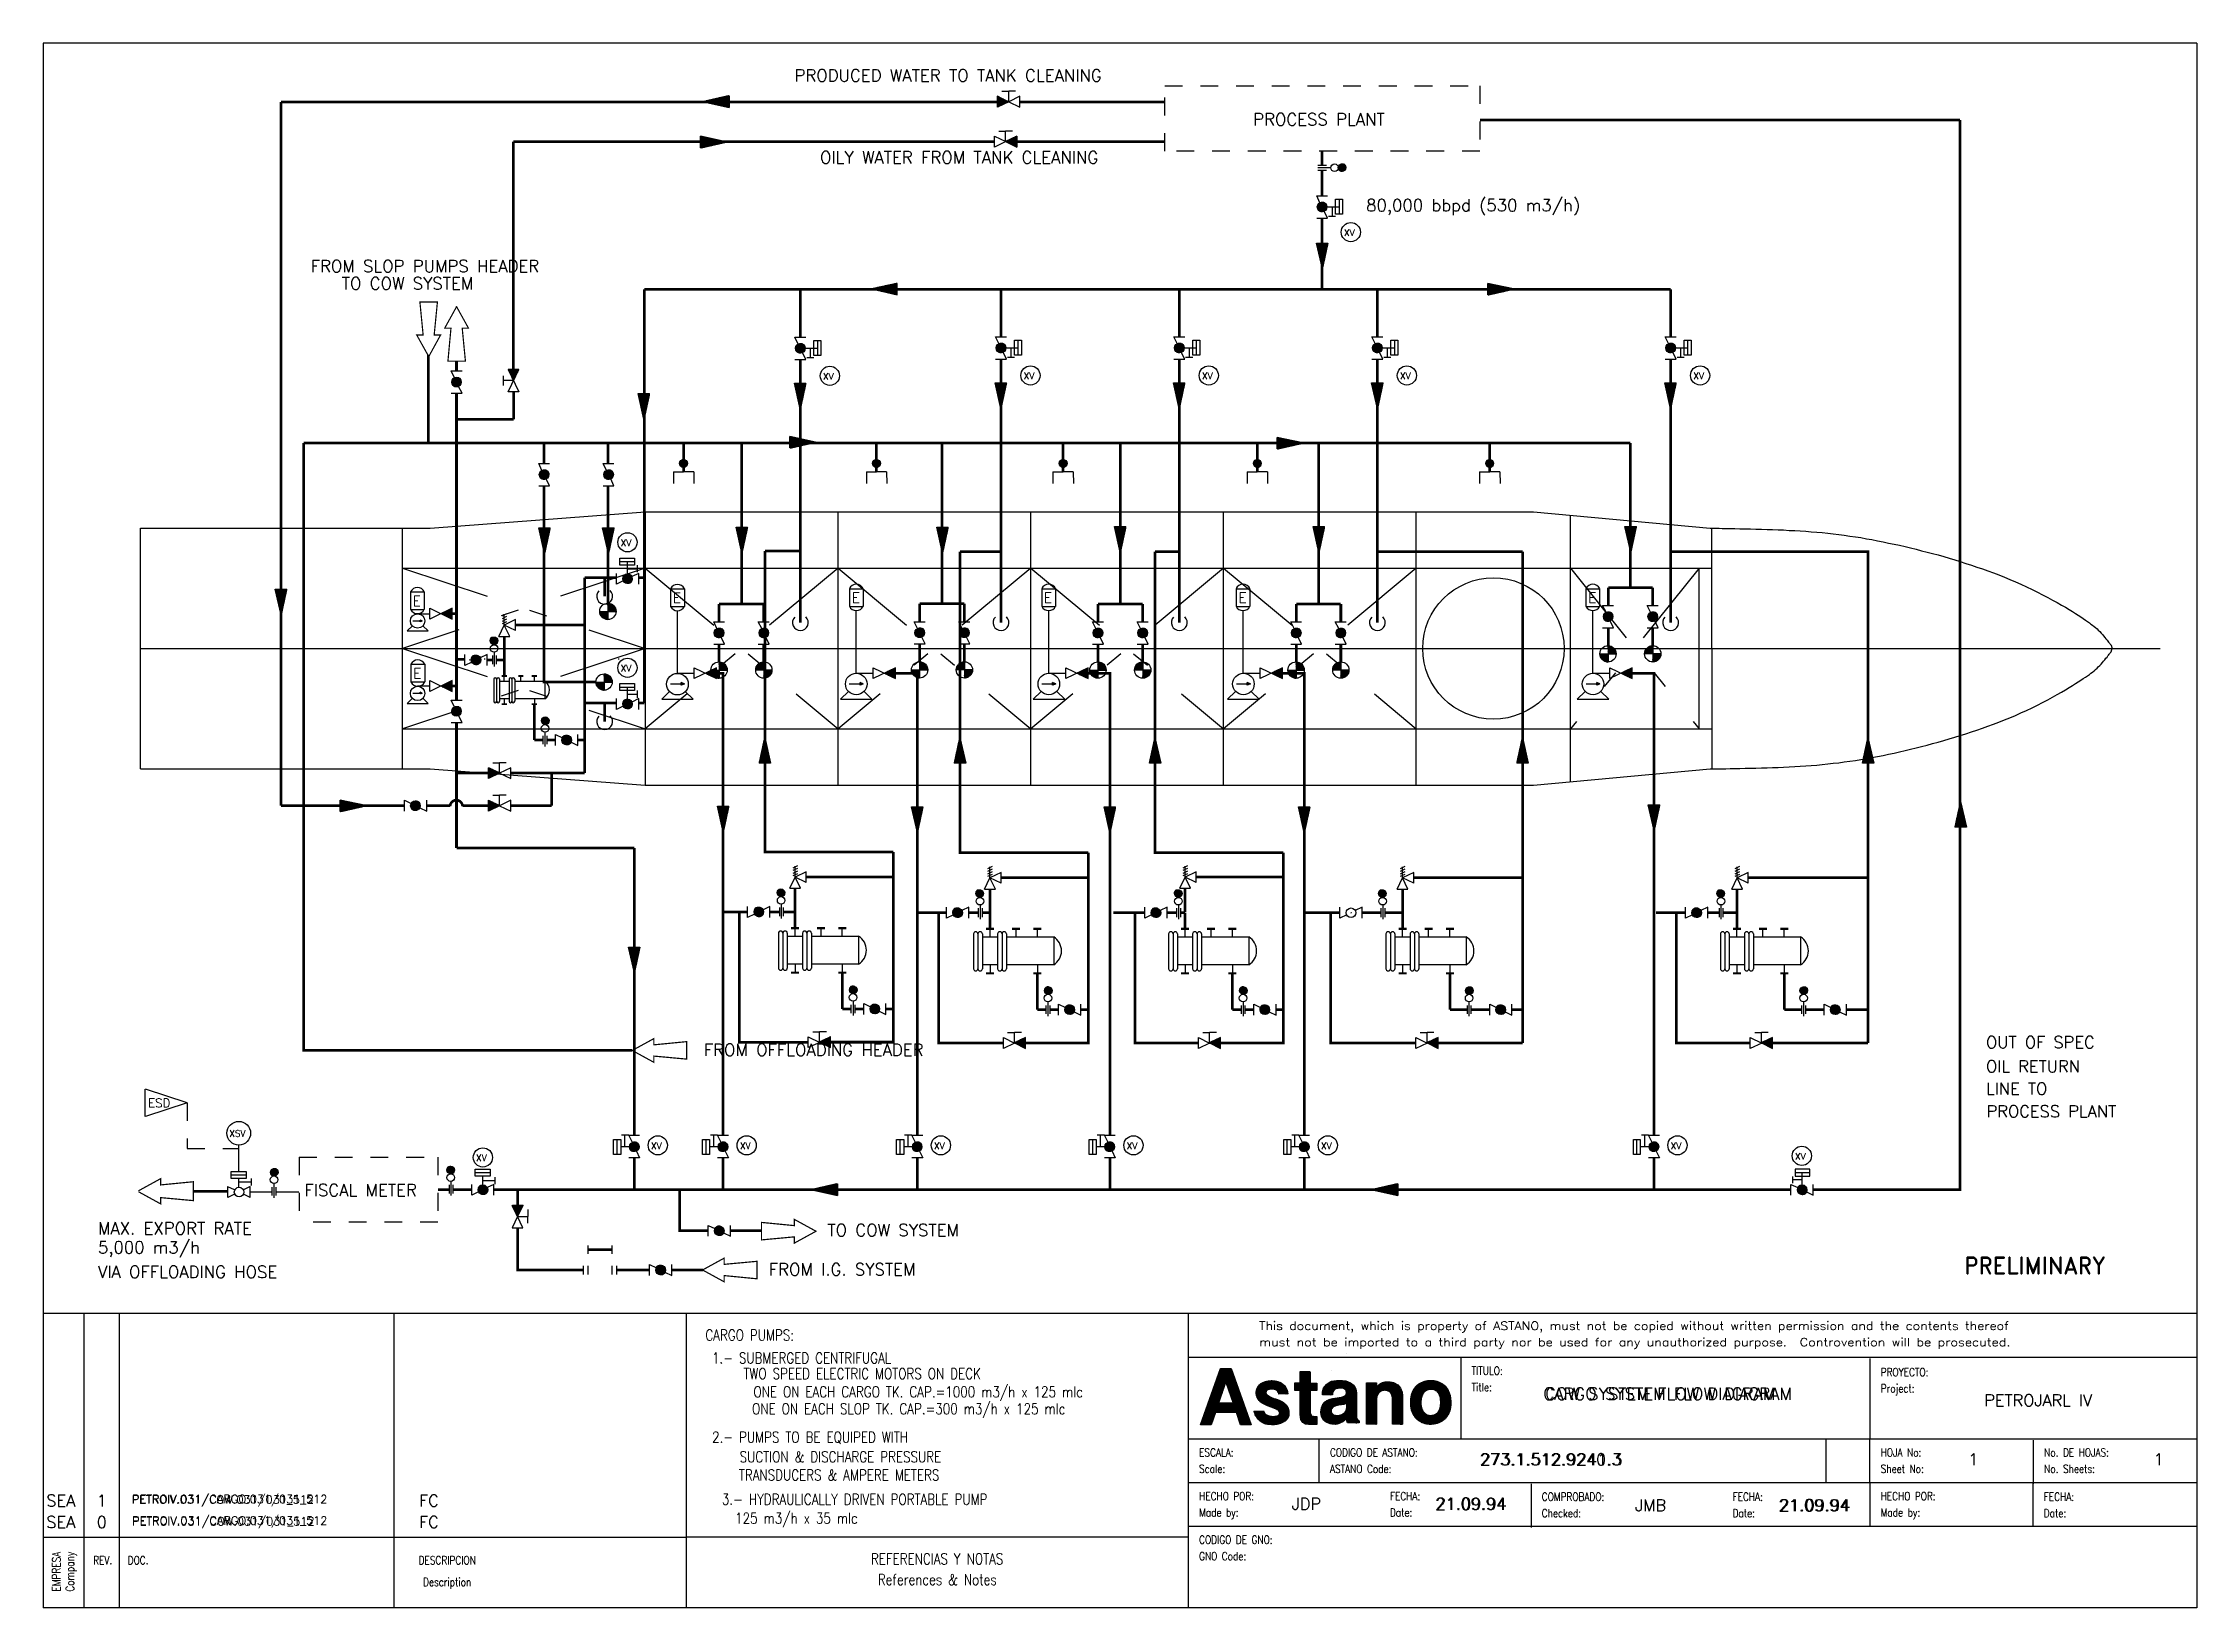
# Model space of a CAD drawing. Extents: x -22909.9 to -22897.8, y -4.7 to 4.1.
import ezdxf
from ezdxf.enums import TextEntityAlignment as Align

# ---------------------------------------------------------------- set-up
doc = ezdxf.new("R2010")
doc.units = 0
doc.header["$MEASUREMENT"] = 0
doc.linetypes.add('DASHDOT', pattern=[1, 0.5, -0.25, 0, -0.25])
doc.linetypes.add('HIDDEN2', pattern=[0.08, 0.04, -0.04])
doc.layers.get('0').update_dxf_attribs({"linetype": 'CONTINUOUS'})
for name, color, linetype in [('AUX', 7, 'CONTINUOUS'), ('CALOR', 1, 'CONTINUOUS'), ('CARGA', 7, 'CONTINUOUS'), ('COW', 2, 'CONTINUOUS'), ('DESCARGA', 5, 'CONTINUOUS'), ('DIB-018', 6, 'CONTINUOUS'), ('DIB-065', 4, 'CONTINUOUS'), ('FORMATO', 7, 'CONTINUOUS'), ('SIMBOLOS', 245, 'CONTINUOUS'), ('SPEC', 93, 'CONTINUOUS'), ('TOPSIDES', 202, 'CONTINUOUS')]:
    doc.layers.add(name, color=color, linetype=linetype)
doc.styles.add('ROMAND', font='romand', dxfattribs={"height": 0.0339})
doc.styles.add('SIMPLEX', font='SIMPLEX.SHX')

msp = doc.modelspace()

# ---------------------------------------------------------------- texts
at = {"style": 'ROMAND'}
for s, height, p in [('PRELIMINARY', 0.09271, (-22899.127, -2.839)), ('PETROJARL IV', 0.06622, (-22899.016, -3.581)), ('1', 0.0662, (-22899.106, -3.912)), ('1', 0.0662, (-22898.067, -3.912)), ('SEA', 0.0662, (-22909.874, -4.143)), ('1', 0.0662, (-22909.592, -4.143)), ('FC', 0.0662, (-22907.786, -4.143)), ('JDP', 0.0662, (-22902.896, -4.161)), ('JMB', 0.0662, (-22900.972, -4.169)), ('SEA', 0.0662, (-22909.874, -4.263)), ('0', 0.0662, (-22909.592, -4.263)), ('FC', 0.0662, (-22907.786, -4.263))]:
    msp.add_text(s, height=height, dxfattribs=at).set_placement(p)
at = {"layer": 'CARGA', "style": 'ROMAND'}
for s, height, p in [('80,000 bbpd (530 m3/h)', 0.06773, (-22902.479, 3.115)), ('CARGO SYSTEM FLOW DIAGRAM', 0.06773, (-22901.487, -3.545)), ('273.1.512.9240.3', 0.06622, (-22901.844, -3.912)), ('PETROIV.031/CARGO.031/031_512', 0.04656, (-22909.393, -4.125)), ('21.09.94', 0.0662, (-22902.093, -4.161)), ('21.09.94', 0.0662, (-22900.169, -4.169)), ('PETROIV.031/CARGO.031/031_512', 0.04656, (-22909.393, -4.245))]:
    msp.add_text(s, height=height, dxfattribs=at).set_placement(p)
at = {"layer": 'CARGA', "color": 6, "style": 'SIMPLEX', "width": 0.8}
for s, p in [('CARGO PUMPS:', (-22905.933, -3.213)), ('1.- SUBMERGED CENTRIFUGAL ', (-22905.626, -3.341)), ('TWO SPEED ELECTRIC MOTORS ON DECK', (-22905.303, -3.429)), ('ONE ON EACH CARGO TK. CAP.=1000 m3/h x 125 mlc', (-22904.989, -3.531)), ('ONE ON EACH SLOP TK. CAP.=300 m3/h x 125 mlc', (-22905.042, -3.626)), ('2.- PUMPS TO BE EQUIPED WITH', (-22905.595, -3.785)), ('SUCTION & DISCHARGE PRESSURE', (-22905.425, -3.895)), ('TRANSDUCERS & AMPERE METERS', (-22905.432, -3.997)), ('3.- HYDRAULICALLY DRIVEN PORTABLE PUMP', (-22905.345, -4.133)), ('125 m3/h x 35 mlc', (-22905.671, -4.239))]:
    msp.add_text(s, height=0.06111, dxfattribs=at).set_placement(p, align=Align.CENTER)
at = {"layer": 'COW', "style": 'ROMAND'}
for s, height, p in [('FROM SLOP PUMPS HEADER', 0.06773, (-22908.393, 2.774)), ('FROM OFFLOADING HEADER', 0.06773, (-22906.19, -1.618)), ('COW SYSTEM FLOW DIAGRAM', 0.06773, (-22901.476, -3.545)), ('273.1.512.9241.3', 0.06622, (-22901.838, -3.912)), ('PETROIV.031/COW.031/031_512', 0.04656, (-22909.396, -4.127)), ('21.09.94', 0.0662, (-22902.088, -4.161)), ('21.09.94', 0.0662, (-22900.163, -4.169)), ('PETROIV.031/COW.031/031_512', 0.04656, (-22909.393, -4.249))]:
    msp.add_text(s, height=height, dxfattribs=at).set_placement(p)
at = {"layer": 'DESCARGA', "style": 'ROMAND'}
for s, height, p in [('PRODUCED WATER TO TANK CLEANING', 0.06773, (-22905.682, 3.842)), ('OILY WATER FROM TANK CLEANING', 0.06773, (-22905.539, 3.383)), ('TO COW SYSTEM', 0.06773, (-22908.219, 2.677)), ('E', 0.0569, (-22906.365, 0.92)), ('E', 0.0569, (-22905.362, 0.921)), ('E', 0.0569, (-22904.285, 0.921)), ('E', 0.0569, (-22903.195, 0.921)), ('E', 0.0569, (-22901.236, 0.921)), ('E', 0.0569, (-22907.822, 0.903)), ('E', 0.0569, (-22907.819, 0.497)), ('XV', 0.0366, (-22907.466, -2.208)), ('XV', 0.0366, (-22906.486, -2.14)), ('XV', 0.0366, (-22905.988, -2.14)), ('XV', 0.0366, (-22904.9, -2.14)), ('XV', 0.0366, (-22903.821, -2.14)), ('XV', 0.0366, (-22902.732, -2.14)), ('XV', 0.0366, (-22900.773, -2.14)), ('FISCAL METER', 0.06773, (-22908.428, -2.404)), ('5,000 m3/h', 0.0677, (-22909.585, -2.725)), ('MAX. EXPORT RATE', 0.06773, (-22909.585, -2.618)), ('TO COW SYSTEM', 0.06773, (-22905.498, -2.628)), ('VIA OFFLOADING HOSE', 0.06773, (-22909.585, -2.862)), ('FROM I.G. SYSTEM', 0.06773, (-22905.826, -2.848))]:
    msp.add_text(s, height=height, dxfattribs=at).set_placement(p)
at = {"layer": 'FORMATO', "color": 6, "style": 'SIMPLEX'}
for s, height, width, p in [('This document, which is property of ASTANO, must not be copied without written permission and the contents thereof', 0.045829, 1.13, (-22903.079, -3.153)), ('must not be imported to a third party nor be used for any unauthorized purpose.  Controvention will be prosecuted.', 0.045829, 1.14, (-22903.079, -3.245)), ('TITULO:', 0.0458, 0.8, (-22901.888, -3.405)), ('PROYECTO:', 0.0458, 0.8, (-22899.596, -3.413)), ('Title:', 0.0458, 0.8, (-22901.888, -3.497)), ('Project:', 0.0458, 0.8, (-22899.596, -3.504)), ('ESCALA:', 0.0458, 0.8, (-22903.415, -3.863)), ('CODIGO DE ASTANO:', 0.04583, 0.8, (-22902.682, -3.863)), ('HOJA No:', 0.0458, 0.8, (-22899.596, -3.863)), ('No. DE HOJAS:', 0.04583, 0.8, (-22898.68, -3.863)), ('Scale:', 0.0458, 0.8, (-22903.415, -3.955)), ('ASTANO Code:', 0.04583, 0.8, (-22902.682, -3.955)), ('Sheet No:', 0.0458, 0.8, (-22899.596, -3.955)), ('No. Sheets:', 0.04583, 0.8, (-22898.68, -3.955)), ('HECHO POR:', 0.0458, 0.8, (-22903.415, -4.108)), ('FECHA:', 0.0458, 0.8, (-22902.346, -4.108)), ('COMPROBADO:', 0.04583, 0.8, (-22901.495, -4.111)), ('FECHA:', 0.0458, 0.8, (-22900.426, -4.111)), ('HECHO POR:', 0.0458, 0.8, (-22899.596, -4.108)), ('FECHA:', 0.0458, 0.8, (-22898.682, -4.111)), ('Made by:', 0.0458, 0.8, (-22903.415, -4.199)), ('Date:', 0.0458, 0.8, (-22902.346, -4.199)), ('Checked:', 0.0458, 0.8, (-22901.495, -4.203)), ('Date:', 0.0458, 0.8, (-22900.426, -4.203)), ('Made by:', 0.0458, 0.8, (-22899.596, -4.199)), ('Date:', 0.0458, 0.8, (-22898.682, -4.203)), ('CODIGO DE GNO:', 0.04583, 0.8, (-22903.415, -4.352)), ('GNO Code:', 0.0458, 0.8, (-22903.415, -4.444))]:
    msp.add_text(s, height=height, dxfattribs=dict(at, width=width)).set_placement(p)
at = {"layer": 'FORMATO', "color": 6, "style": 'SIMPLEX', "width": 0.8}
for s, p in [('EMPRESA', (-22909.795, -4.508)), ('Company', (-22909.719, -4.508))]:
    msp.add_text(s, height=0.0458, rotation=90, dxfattribs=at).set_placement(p, align=Align.CENTER)
for s, height, p in [('REV.', 0.0458, (-22909.558, -4.467)), ('DOC.', 0.0458, (-22909.36, -4.467)), ('DESCRIPCION', 0.04583, (-22907.628, -4.467)), ('REFERENCIAS Y NOTAS', 0.06111, (-22904.883, -4.467)), ('Description', 0.04583, (-22907.628, -4.589)), ('References & Notes', 0.06111, (-22904.882, -4.583))]:
    msp.add_text(s, height=height, dxfattribs=at).set_placement(p, align=Align.CENTER)
at = {"layer": 'SPEC', "style": 'ROMAND'}
for s, height, p in [('OUT OF SPEC ', 0.06675, (-22899.006, -1.575)), ('OIL RETURN ', 0.06675, (-22899.006, -1.71)), ('LINE TO', 0.0668, (-22899.006, -1.835)), ('PROCESS PLANT', 0.06675, (-22899.003, -1.962)), ('XV', 0.0366, (-22900.076, -2.199))]:
    msp.add_text(s, height=height, dxfattribs=at).set_placement(p)
at = {"layer": 'TOPSIDES', "style": 'ROMAND'}
msp.add_text('PROCESS PLANT', height=0.06773, dxfattribs=at).set_placement((-22903.112, 3.596))

# ---------------------------------------------------------------- blocks, each defined once
blk = doc.blocks.new('*X1')
at = {"color": 0}
for p, q in [((5.681, -0.18), (5.821, -0.04)), ((5.681, -0.179), (5.82, -0.04)), ((5.681, -0.178), (5.819, -0.04)), ((5.681, -0.177), (5.819, -0.04)), ((5.681, -0.176), (5.818, -0.04)), ((5.681, -0.175), (5.817, -0.04)), ((5.681, -0.175), (5.816, -0.04)), ((5.681, -0.174), (5.815, -0.04)), ((5.681, -0.173), (5.814, -0.04)), ((5.681, -0.172), (5.813, -0.04)), ((5.681, -0.171), (5.813, -0.04)), ((5.681, -0.17), (5.812, -0.04)), ((5.681, -0.17), (5.811, -0.04)), ((5.681, -0.169), (5.81, -0.04)), ((5.681, -0.168), (5.809, -0.04)), ((5.681, -0.167), (5.808, -0.04)), ((5.681, -0.166), (5.807, -0.04)), ((5.681, -0.165), (5.806, -0.04)), ((5.681, -0.164), (5.806, -0.04)), ((5.681, -0.163), (5.805, -0.04)), ((5.681, -0.162), (5.804, -0.04)), ((5.681, -0.161), (5.803, -0.04)), ((5.681, -0.161), (5.802, -0.04)), ((5.681, -0.16), (5.801, -0.04)), ((5.681, -0.159), (5.8, -0.04)), ((5.681, -0.158), (5.799, -0.04)), ((5.681, -0.157), (5.798, -0.04)), ((5.681, -0.156), (5.797, -0.04)), ((5.681, -0.155), (5.796, -0.04)), ((5.682, -0.183), (5.824, -0.04)), ((5.682, -0.182), (5.823, -0.04)), ((5.682, -0.181), (5.823, -0.04)), ((5.682, -0.18), (5.822, -0.04)), ((5.682, -0.154), (5.795, -0.04)), ((5.682, -0.153), (5.794, -0.04)), ((5.682, -0.152), (5.793, -0.04)), ((5.682, -0.187), (5.829, -0.041)), ((5.682, -0.187), (5.828, -0.041)), ((5.682, -0.186), (5.827, -0.041)), ((5.682, -0.185), (5.826, -0.041)), ((5.682, -0.184), (5.826, -0.041)), ((5.682, -0.184), (5.825, -0.041)), ((5.682, -0.151), (5.792, -0.041)), ((5.682, -0.15), (5.791, -0.041)), ((5.682, -0.149), (5.79, -0.041)), ((5.682, -0.148), (5.789, -0.041)), ((5.683, -0.19), (5.831, -0.041)), ((5.683, -0.189), (5.83, -0.041)), ((5.683, -0.188), (5.83, -0.041)), ((5.683, -0.147), (5.788, -0.041)), ((5.683, -0.146), (5.787, -0.041)), ((5.683, -0.193), (5.834, -0.042)), ((5.683, -0.192), (5.833, -0.042)), ((5.683, -0.191), (5.833, -0.042)), ((5.683, -0.19), (5.832, -0.042)), ((5.683, -0.144), (5.786, -0.042)), ((5.683, -0.143), (5.785, -0.042)), ((5.683, -0.142), (5.784, -0.042)), ((5.684, -0.195), (5.836, -0.042)), ((5.684, -0.194), (5.836, -0.042)), ((5.684, -0.193), (5.835, -0.042)), ((5.684, -0.141), (5.783, -0.042)), ((5.684, -0.14), (5.781, -0.042)), ((5.684, -0.198), (5.839, -0.043)), ((5.684, -0.197), (5.838, -0.043)), ((5.684, -0.196), (5.838, -0.043)), ((5.684, -0.196), (5.837, -0.043)), ((5.684, -0.139), (5.78, -0.043)), ((5.684, -0.138), (5.779, -0.043)), ((5.685, -0.199), (5.841, -0.043)), ((5.685, -0.198), (5.84, -0.043)), ((5.685, -0.137), (5.778, -0.043)), ((5.685, -0.201), (5.843, -0.044)), ((5.685, -0.201), (5.842, -0.044)), ((5.685, -0.2), (5.841, -0.044)), ((5.685, -0.135), (5.777, -0.044)), ((5.685, -0.134), (5.776, -0.044)), ((5.686, -0.203), (5.844, -0.044)), ((5.686, -0.202), (5.843, -0.044)), ((5.686, -0.133), (5.774, -0.044)), ((5.686, -0.205), (5.846, -0.045)), ((5.686, -0.204), (5.845, -0.045)), ((5.686, -0.203), (5.845, -0.045)), ((5.686, -0.132), (5.773, -0.045)), ((5.686, -0.131), (5.772, -0.045)), ((5.687, -0.206), (5.847, -0.045)), ((5.687, -0.205), (5.847, -0.045)), ((5.687, -0.129), (5.771, -0.045)), ((5.687, -0.208), (5.849, -0.046)), ((5.687, -0.207), (5.849, -0.046)), ((5.687, -0.207), (5.848, -0.046)), ((5.687, -0.128), (5.769, -0.046)), ((5.688, -0.209), (5.85, -0.046)), ((5.688, -0.127), (5.768, -0.046)), ((5.688, -0.211), (5.852, -0.047)), ((5.688, -0.21), (5.851, -0.047)), ((5.688, -0.209), (5.851, -0.047)), ((5.688, -0.125), (5.767, -0.047)), ((5.689, -0.212), (5.853, -0.047)), ((5.689, -0.211), (5.853, -0.047)), ((5.689, -0.124), (5.765, -0.047)), ((5.689, -0.213), (5.855, -0.048)), ((5.689, -0.213), (5.854, -0.048)), ((5.689, -0.122), (5.764, -0.048)), ((5.69, -0.215), (5.856, -0.048)), ((5.69, -0.214), (5.855, -0.048)), ((5.69, -0.121), (5.762, -0.048)), ((5.69, -0.216), (5.857, -0.049)), ((5.69, -0.215), (5.857, -0.049)), ((5.69, -0.12), (5.761, -0.049)), ((5.691, -0.217), (5.858, -0.049)), ((5.691, -0.216), (5.858, -0.049)), ((5.691, -0.118), (5.759, -0.049)), ((5.691, -0.218), (5.86, -0.05)), ((5.691, -0.218), (5.859, -0.05)), ((5.691, -0.117), (5.758, -0.05)), ((5.692, -0.219), (5.86, -0.05)), ((5.692, -0.221), (5.862, -0.051)), ((5.692, -0.22), (5.861, -0.051)), ((5.692, -0.22), (5.861, -0.051)), ((5.692, -0.115), (5.756, -0.051)), ((5.693, -0.221), (5.863, -0.051)), ((5.693, -0.223), (5.864, -0.052)), ((5.693, -0.222), (5.863, -0.052)), ((5.693, -0.113), (5.755, -0.052)), ((5.694, -0.223), (5.864, -0.052)), ((5.694, -0.112), (5.753, -0.052)), ((5.694, -0.225), (5.866, -0.053)), ((5.694, -0.224), (5.866, -0.053)), ((5.694, -0.224), (5.865, -0.053)), ((5.695, -0.226), (5.867, -0.053)), ((5.695, -0.11), (5.751, -0.053)), ((5.695, -0.227), (5.868, -0.054)), ((5.695, -0.226), (5.867, -0.054)), ((5.696, -0.227), (5.869, -0.054)), ((5.696, -0.108), (5.749, -0.054)), ((5.696, -0.228), (5.87, -0.055)), ((5.696, -0.228), (5.869, -0.055)), ((5.697, -0.229), (5.87, -0.055)), ((5.697, -0.106), (5.748, -0.055)), ((5.697, -0.23), (5.871, -0.056)), ((5.697, -0.23), (5.871, -0.056)), ((5.698, -0.231), (5.872, -0.056)), ((5.698, -0.104), (5.746, -0.056)), ((5.698, -0.232), (5.873, -0.057)), ((5.698, -0.231), (5.873, -0.057)), ((5.699, -0.233), (5.874, -0.057)), ((5.699, -0.232), (5.874, -0.057)), ((5.699, -0.234), (5.875, -0.058)), ((5.699, -0.233), (5.875, -0.058)), ((5.699, -0.102), (5.743, -0.058)), ((5.7, -0.235), (5.876, -0.058)), ((5.7, -0.235), (5.876, -0.059)), ((5.7, -0.1), (5.741, -0.059)), ((5.701, -0.236), (5.877, -0.059)), ((5.701, -0.237), (5.878, -0.06)), ((5.701, -0.236), (5.878, -0.06)), ((5.702, -0.237), (5.879, -0.06)), ((5.702, -0.097), (5.739, -0.06)), ((5.702, -0.238), (5.88, -0.061)), ((5.702, -0.238), (5.879, -0.061)), ((5.703, -0.239), (5.88, -0.061)), ((5.703, -0.24), (5.881, -0.062)), ((5.703, -0.239), (5.881, -0.062)), ((5.704, -0.24), (5.882, -0.062)), ((5.704, -0.095), (5.736, -0.062)), ((5.704, -0.241), (5.883, -0.063)), ((5.704, -0.241), (5.882, -0.063)), ((5.705, -0.242), (5.883, -0.063)), ((5.705, -0.243), (5.884, -0.064)), ((5.706, -0.243), (5.884, -0.064)), ((5.706, -0.092), (5.733, -0.064)), ((5.706, -0.244), (5.885, -0.065)), ((5.706, -0.244), (5.885, -0.065)), ((5.707, -0.245), (5.886, -0.065)), ((5.707, -0.246), (5.887, -0.066)), ((5.707, -0.245), (5.886, -0.066)), ((5.708, -0.246), (5.887, -0.066)), ((5.708, -0.247), (5.888, -0.067)), ((5.709, -0.247), (5.888, -0.067)), ((5.709, -0.088), (5.729, -0.067)), ((5.709, -0.248), (5.889, -0.068)), ((5.709, -0.248), (5.889, -0.068)), ((5.71, -0.249), (5.89, -0.068)), ((5.71, -0.249), (5.89, -0.069)), ((5.711, -0.249), (5.891, -0.069)), ((5.711, -0.25), (5.892, -0.07)), ((5.711, -0.25), (5.891, -0.07)), ((5.712, -0.251), (5.892, -0.07)), ((5.712, -0.251), (5.893, -0.071)), ((5.713, -0.252), (5.893, -0.071)), ((5.713, -0.253), (5.894, -0.072)), ((5.713, -0.252), (5.894, -0.072)), ((5.714, -0.253), (5.895, -0.072)), ((5.714, -0.082), (5.723, -0.072)), ((5.714, -0.254), (5.895, -0.073)), ((5.715, -0.254), (5.896, -0.073)), ((5.715, -0.255), (5.896, -0.074)), ((5.716, -0.255), (5.896, -0.074)), ((5.716, -0.256), (5.897, -0.075)), ((5.716, -0.256), (5.897, -0.075)), ((5.717, -0.256), (5.898, -0.075)), ((5.717, -0.257), (5.898, -0.076)), ((5.718, -0.257), (5.899, -0.076)), ((5.718, -0.258), (5.899, -0.077)), ((5.719, -0.258), (5.9, -0.077)), ((5.719, -0.259), (5.9, -0.078)), ((5.719, -0.259), (5.9, -0.078)), ((5.72, -0.26), (5.901, -0.079)), ((5.72, -0.26), (5.901, -0.079)), ((5.721, -0.26), (5.902, -0.079)), ((5.721, -0.261), (5.902, -0.08)), ((5.722, -0.261), (5.903, -0.08)), ((5.722, -0.262), (5.903, -0.081)), ((5.723, -0.262), (5.903, -0.081)), ((5.723, -0.263), (5.904, -0.082)), ((5.724, -0.263), (5.904, -0.082)), ((5.724, -0.263), (5.905, -0.083)), ((5.725, -0.264), (5.905, -0.083)), ((5.725, -0.264), (5.906, -0.084)), ((5.725, -0.265), (5.906, -0.084)), ((5.726, -0.265), (5.906, -0.085)), ((5.726, -0.265), (5.907, -0.085)), ((5.727, -0.266), (5.907, -0.086)), ((5.727, -0.266), (5.908, -0.086)), ((5.728, -0.267), (5.908, -0.087)), ((5.728, -0.267), (5.908, -0.087)), ((5.729, -0.267), (5.909, -0.087)), ((5.729, -0.268), (5.909, -0.088)), ((5.73, -0.268), (5.91, -0.088)), ((5.73, -0.269), (5.91, -0.089)), ((5.731, -0.269), (5.91, -0.089)), ((5.731, -0.269), (5.911, -0.09)), ((5.732, -0.27), (5.911, -0.09)), ((5.732, -0.27), (5.911, -0.091)), ((5.733, -0.27), (5.912, -0.091)), ((5.733, -0.271), (5.912, -0.092)), ((5.734, -0.271), (5.913, -0.093)), ((5.734, -0.272), (5.913, -0.093)), ((5.735, -0.272), (5.913, -0.094)), ((5.735, -0.272), (5.914, -0.094)), ((5.736, -0.273), (5.914, -0.095)), ((5.736, -0.273), (5.914, -0.095)), ((5.737, -0.273), (5.915, -0.096)), ((5.738, -0.274), (5.915, -0.096)), ((5.738, -0.274), (5.915, -0.097)), ((5.739, -0.274), (5.916, -0.097)), ((5.739, -0.275), (5.916, -0.098)), ((5.74, -0.275), (5.917, -0.098)), ((5.74, -0.276), (5.917, -0.099)), ((5.741, -0.276), (5.917, -0.099)), ((5.741, -0.276), (5.918, -0.1)), ((5.742, -0.277), (5.918, -0.1)), ((5.742, -0.277), (5.918, -0.101)), ((5.743, -0.277), (5.919, -0.102)), ((5.743, -0.278), (5.919, -0.102)), ((5.744, -0.278), (5.919, -0.103)), ((5.745, -0.278), (5.92, -0.103)), ((5.745, -0.279), (5.92, -0.104)), ((5.746, -0.279), (5.92, -0.104)), ((5.746, -0.279), (5.921, -0.105)), ((5.747, -0.279), (5.921, -0.105)), ((5.747, -0.28), (5.921, -0.106)), ((5.748, -0.28), (5.921, -0.107)), ((5.749, -0.28), (5.922, -0.107)), ((5.749, -0.281), (5.922, -0.108)), ((5.75, -0.281), (5.922, -0.108)), ((5.75, -0.281), (5.923, -0.109)), ((5.751, -0.282), (5.923, -0.11)), ((5.751, -0.282), (5.923, -0.11)), ((5.752, -0.282), (5.924, -0.111)), ((5.753, -0.283), (5.924, -0.111)), ((5.753, -0.283), (5.924, -0.112)), ((5.754, -0.283), (5.924, -0.112)), ((5.754, -0.283), (5.925, -0.113)), ((5.755, -0.284), (5.925, -0.114)), ((5.756, -0.284), (5.925, -0.114)), ((5.756, -0.284), (5.926, -0.115)), ((5.757, -0.284), (5.926, -0.116)), ((5.757, -0.285), (5.926, -0.116)), ((5.758, -0.285), (5.926, -0.117)), ((5.759, -0.285), (5.927, -0.117)), ((5.759, -0.286), (5.927, -0.118)), ((5.76, -0.286), (5.927, -0.119)), ((5.761, -0.286), (5.927, -0.119)), ((5.761, -0.286), (5.928, -0.12)), ((5.762, -0.287), (5.928, -0.12)), ((5.762, -0.287), (5.928, -0.121)), ((5.763, -0.287), (5.928, -0.122)), ((5.764, -0.287), (5.929, -0.122)), ((5.764, -0.288), (5.929, -0.123)), ((5.765, -0.288), (5.929, -0.124)), ((5.766, -0.288), (5.929, -0.124)), ((5.766, -0.288), (5.93, -0.125)), ((5.767, -0.288), (5.93, -0.126)), ((5.768, -0.289), (5.93, -0.126)), ((5.768, -0.289), (5.93, -0.127)), ((5.769, -0.289), (5.93, -0.128)), ((5.77, -0.289), (5.931, -0.128)), ((5.77, -0.29), (5.931, -0.129)), ((5.771, -0.29), (5.931, -0.13)), ((5.772, -0.29), (5.931, -0.13)), ((5.772, -0.29), (5.932, -0.131)), ((5.773, -0.29), (5.932, -0.132)), ((5.774, -0.291), (5.932, -0.132)), ((5.774, -0.291), (5.932, -0.133)), ((5.775, -0.291), (5.932, -0.134)), ((5.776, -0.291), (5.933, -0.134)), ((5.777, -0.291), (5.933, -0.135)), ((5.777, -0.292), (5.933, -0.136)), ((5.778, -0.292), (5.933, -0.137)), ((5.779, -0.292), (5.933, -0.137)), ((5.779, -0.292), (5.933, -0.138)), ((5.78, -0.292), (5.934, -0.139)), ((5.781, -0.292), (5.934, -0.139)), ((5.781, -0.293), (5.934, -0.14)), ((5.782, -0.293), (5.934, -0.141)), ((5.783, -0.293), (5.934, -0.142)), ((5.784, -0.293), (5.934, -0.142)), ((5.784, -0.293), (5.935, -0.143)), ((5.785, -0.293), (5.935, -0.144)), ((5.786, -0.293), (5.935, -0.145)), ((5.787, -0.294), (5.935, -0.145)), ((5.787, -0.294), (5.935, -0.146)), ((5.788, -0.294), (5.935, -0.147)), ((5.789, -0.294), (5.935, -0.148)), ((5.79, -0.294), (5.935, -0.148)), ((5.79, -0.294), (5.936, -0.149)), ((5.791, -0.294), (5.936, -0.15)), ((5.792, -0.294), (5.936, -0.151)), ((5.793, -0.295), (5.936, -0.151)), ((5.794, -0.295), (5.936, -0.152)), ((5.794, -0.295), (5.936, -0.153)), ((5.795, -0.295), (5.936, -0.154)), ((5.796, -0.295), (5.936, -0.155)), ((5.797, -0.295), (5.936, -0.155)), ((5.798, -0.295), (5.936, -0.156)), ((5.798, -0.295), (5.936, -0.157)), ((5.799, -0.295), (5.937, -0.158)), ((5.8, -0.295), (5.937, -0.159)), ((5.801, -0.295), (5.937, -0.16)), ((5.802, -0.295), (5.937, -0.16)), ((5.803, -0.295), (5.937, -0.161)), ((5.803, -0.295), (5.937, -0.162)), ((5.804, -0.295), (5.937, -0.163)), ((5.805, -0.295), (5.937, -0.164)), ((5.806, -0.295), (5.937, -0.165)), ((5.807, -0.296), (5.937, -0.165)), ((5.808, -0.296), (5.937, -0.166)), ((5.809, -0.296), (5.937, -0.167)), ((5.809, -0.296), (5.937, -0.168)), ((5.81, -0.296), (5.937, -0.169)), ((5.811, -0.296), (5.937, -0.17)), ((5.812, -0.295), (5.937, -0.171)), ((5.813, -0.295), (5.937, -0.172)), ((5.814, -0.295), (5.937, -0.173)), ((5.815, -0.295), (5.937, -0.174)), ((5.816, -0.295), (5.937, -0.174)), ((5.817, -0.295), (5.937, -0.175)), ((5.818, -0.295), (5.937, -0.176)), ((5.819, -0.295), (5.936, -0.177)), ((5.82, -0.295), (5.936, -0.178)), ((5.821, -0.295), (5.936, -0.179)), ((5.822, -0.295), (5.936, -0.18)), ((5.823, -0.295), (5.936, -0.181)), ((5.824, -0.295), (5.936, -0.182)), ((5.825, -0.295), (5.936, -0.183)), ((5.826, -0.294), (5.936, -0.184)), ((5.827, -0.294), (5.936, -0.185)), ((5.828, -0.294), (5.935, -0.186)), ((5.829, -0.294), (5.935, -0.187)), ((5.83, -0.294), (5.935, -0.188)), ((5.831, -0.294), (5.935, -0.189)), ((5.832, -0.293), (5.935, -0.191)), ((5.833, -0.293), (5.935, -0.192)), ((5.834, -0.293), (5.934, -0.193)), ((5.835, -0.293), (5.934, -0.194)), ((5.836, -0.293), (5.934, -0.195)), ((5.837, -0.292), (5.934, -0.196)), ((5.839, -0.292), (5.933, -0.197)), ((5.84, -0.292), (5.933, -0.198)), ((5.841, -0.291), (5.933, -0.2)), ((5.842, -0.291), (5.932, -0.201)), ((5.843, -0.291), (5.932, -0.202)), ((5.845, -0.29), (5.932, -0.203)), ((5.846, -0.29), (5.931, -0.205)), ((5.847, -0.29), (5.931, -0.206)), ((5.848, -0.289), (5.931, -0.207)), ((5.85, -0.289), (5.93, -0.208)), ((5.851, -0.288), (5.93, -0.21)), ((5.852, -0.288), (5.929, -0.211)), ((5.854, -0.287), (5.929, -0.213)), ((5.855, -0.287), (5.928, -0.214)), ((5.857, -0.286), (5.928, -0.215)), ((5.858, -0.286), (5.927, -0.217)), ((5.86, -0.285), (5.926, -0.218)), ((5.861, -0.284), (5.926, -0.22)), ((5.863, -0.283), (5.925, -0.222)), ((5.865, -0.283), (5.924, -0.223)), ((5.866, -0.282), (5.923, -0.225)), ((5.868, -0.281), (5.922, -0.227)), ((5.87, -0.28), (5.921, -0.229)), ((5.872, -0.279), (5.92, -0.231)), ((5.874, -0.278), (5.919, -0.233)), ((5.877, -0.276), (5.917, -0.235)), ((5.879, -0.275), (5.916, -0.238)), ((5.882, -0.273), (5.914, -0.24)), ((5.885, -0.271), (5.912, -0.243)), ((5.889, -0.268), (5.909, -0.247)), ((5.894, -0.263), (5.904, -0.253))]:
    blk.add_line(p, q, dxfattribs=at)
blk = doc.blocks.new('XSV')
blk.add_circle((-0.228, 0.007), 0.098)
at = {"style": 'ROMAND'}
blk.add_text('XSV', height=0.0542, dxfattribs=at).set_placement((-0.307, -0.022))
blk = doc.blocks.new('ESD')
for p, q in [((-0.223, 0.144), (-0.223, 0.314)), ((0.038, 0.229), (-0.221, 0.314)), ((0.038, 0.229), (-0.221, 0.144))]:
    blk.add_line(p, q)
at = {"style": 'ROMAND'}
blk.add_text('ESD', height=0.0542, dxfattribs=at).set_placement((-0.205, 0.201))
blk = doc.blocks.new('*X0')
at = {"color": 0}
for p, q in [((2.61, 8.548), (2.686, 8.624)), ((2.61, 8.55), (2.684, 8.624)), ((2.61, 8.551), (2.682, 8.624)), ((2.61, 8.553), (2.681, 8.624)), ((2.61, 8.555), (2.679, 8.624)), ((2.61, 8.556), (2.677, 8.624)), ((2.61, 8.558), (2.676, 8.624)), ((2.61, 8.56), (2.674, 8.624)), ((2.61, 8.562), (2.672, 8.624)), ((2.61, 8.564), (2.67, 8.624)), ((2.61, 8.566), (2.668, 8.624)), ((2.61, 8.547), (2.687, 8.623)), ((2.61, 8.568), (2.666, 8.623)), ((2.611, 8.544), (2.69, 8.623)), ((2.611, 8.545), (2.689, 8.623)), ((2.611, 8.57), (2.664, 8.623)), ((2.611, 8.572), (2.662, 8.623)), ((2.611, 8.542), (2.692, 8.622)), ((2.612, 8.539), (2.694, 8.622)), ((2.612, 8.541), (2.693, 8.622)), ((2.612, 8.574), (2.659, 8.622)), ((2.612, 8.577), (2.657, 8.621)), ((2.613, 8.537), (2.697, 8.621)), ((2.613, 8.538), (2.696, 8.621)), ((2.613, 8.579), (2.654, 8.621)), ((2.613, 8.535), (2.698, 8.62)), ((2.614, 8.534), (2.7, 8.62)), ((2.614, 8.582), (2.652, 8.62)), ((2.614, 8.533), (2.701, 8.619)), ((2.615, 8.532), (2.702, 8.619)), ((2.615, 8.53), (2.703, 8.618)), ((2.615, 8.585), (2.649, 8.618)), ((2.616, 8.529), (2.705, 8.618)), ((2.617, 8.527), (2.707, 8.617)), ((2.617, 8.528), (2.706, 8.617)), ((2.617, 8.589), (2.645, 8.617)), ((2.618, 8.526), (2.708, 8.616)), ((2.618, 8.525), (2.709, 8.615)), ((2.619, 8.523), (2.71, 8.615)), ((2.619, 8.593), (2.641, 8.614)), ((2.62, 8.522), (2.711, 8.614)), ((2.62, 8.521), (2.712, 8.613)), ((2.621, 8.52), (2.714, 8.613)), ((2.622, 8.519), (2.715, 8.612)), ((2.623, 8.518), (2.716, 8.611)), ((2.623, 8.517), (2.717, 8.61)), ((2.624, 8.516), (2.718, 8.61)), ((2.624, 8.599), (2.635, 8.61)), ((2.625, 8.515), (2.719, 8.609)), ((2.626, 8.514), (2.72, 8.608)), ((2.627, 8.513), (2.72, 8.607)), ((2.627, 8.512), (2.721, 8.606)), ((2.628, 8.511), (2.722, 8.605)), ((2.629, 8.511), (2.723, 8.605)), ((2.63, 8.51), (2.724, 8.604)), ((2.631, 8.509), (2.725, 8.603)), ((2.632, 8.508), (2.726, 8.602)), ((2.633, 8.507), (2.727, 8.601)), ((2.634, 8.506), (2.727, 8.6)), ((2.635, 8.506), (2.728, 8.599)), ((2.636, 8.505), (2.729, 8.598)), ((2.637, 8.504), (2.73, 8.597)), ((2.638, 8.503), (2.73, 8.596)), ((2.639, 8.503), (2.731, 8.595)), ((2.64, 8.502), (2.732, 8.594)), ((2.641, 8.501), (2.733, 8.593)), ((2.642, 8.501), (2.733, 8.592)), ((2.643, 8.5), (2.734, 8.59)), ((2.644, 8.499), (2.734, 8.589)), ((2.646, 8.499), (2.735, 8.588)), ((2.647, 8.498), (2.736, 8.587)), ((2.648, 8.498), (2.736, 8.586)), ((2.649, 8.497), (2.737, 8.585)), ((2.65, 8.496), (2.737, 8.583)), ((2.652, 8.496), (2.738, 8.582)), ((2.653, 8.495), (2.738, 8.581)), ((2.654, 8.495), (2.739, 8.579)), ((2.656, 8.495), (2.739, 8.578)), ((2.657, 8.494), (2.74, 8.577)), ((2.658, 8.494), (2.74, 8.575)), ((2.66, 8.493), (2.74, 8.574)), ((2.661, 8.493), (2.741, 8.573)), ((2.663, 8.493), (2.741, 8.571)), ((2.664, 8.492), (2.741, 8.57)), ((2.666, 8.492), (2.742, 8.568)), ((2.667, 8.492), (2.742, 8.567)), ((2.669, 8.492), (2.742, 8.565)), ((2.67, 8.492), (2.742, 8.563)), ((2.672, 8.491), (2.742, 8.562)), ((2.674, 8.491), (2.742, 8.56)), ((2.675, 8.491), (2.742, 8.558)), ((2.677, 8.491), (2.742, 8.557)), ((2.679, 8.491), (2.742, 8.555)), ((2.681, 8.492), (2.742, 8.553)), ((2.683, 8.492), (2.742, 8.551)), ((2.685, 8.492), (2.742, 8.549)), ((2.687, 8.492), (2.742, 8.547)), ((2.689, 8.493), (2.741, 8.545)), ((2.691, 8.493), (2.741, 8.542)), ((2.694, 8.494), (2.74, 8.54)), ((2.696, 8.495), (2.739, 8.538)), ((2.699, 8.495), (2.738, 8.535)), ((2.702, 8.497), (2.737, 8.532)), ((2.705, 8.498), (2.736, 8.529)), ((2.709, 8.5), (2.734, 8.525)), ((2.714, 8.503), (2.731, 8.52))]:
    blk.add_line(p, q, dxfattribs=at)
blk = doc.blocks.new('*X2')
at = {"color": 0}
for p, q in [((2.941, 7.811), (3.028, 7.898)), ((2.942, 7.814), (3.028, 7.9)), ((2.942, 7.813), (3.028, 7.899)), ((2.943, 7.818), (3.027, 7.902)), ((2.943, 7.817), (3.027, 7.901)), ((2.943, 7.815), (3.027, 7.9)), ((2.944, 7.821), (3.027, 7.903)), ((2.944, 7.819), (3.027, 7.902)), ((2.945, 7.823), (3.026, 7.904)), ((2.945, 7.822), (3.026, 7.904)), ((2.946, 7.826), (3.026, 7.906)), ((2.946, 7.825), (3.026, 7.905)), ((2.947, 7.83), (3.025, 7.908)), ((2.947, 7.829), (3.025, 7.907)), ((2.947, 7.827), (3.025, 7.906)), ((2.948, 7.833), (3.025, 7.909)), ((2.948, 7.831), (3.025, 7.908)), ((2.949, 7.835), (3.024, 7.91)), ((2.949, 7.834), (3.024, 7.91)), ((2.95, 7.838), (3.024, 7.912)), ((2.95, 7.837), (3.024, 7.911)), ((2.951, 7.842), (3.023, 7.914)), ((2.951, 7.841), (3.023, 7.913)), ((2.951, 7.839), (3.024, 7.912)), ((2.952, 7.845), (3.023, 7.915)), ((2.952, 7.843), (3.023, 7.914)), ((2.953, 7.846), (3.023, 7.916)), ((2.953, 7.847), (3.022, 7.916)), ((2.954, 7.85), (3.022, 7.918)), ((2.954, 7.849), (3.022, 7.917)), ((2.955, 7.854), (3.021, 7.92)), ((2.955, 7.853), (3.021, 7.919)), ((2.955, 7.851), (3.022, 7.918)), ((2.956, 7.857), (3.021, 7.921)), ((2.956, 7.855), (3.021, 7.92)), ((2.957, 7.858), (3.021, 7.922)), ((2.957, 7.859), (3.02, 7.922)), ((2.958, 7.862), (3.02, 7.924)), ((2.958, 7.863), (3.02, 7.924)), ((2.958, 7.861), (3.02, 7.923)), ((2.959, 7.866), (3.019, 7.926)), ((2.959, 7.864), (3.02, 7.925)), ((2.96, 7.868), (3.019, 7.927)), ((2.96, 7.867), (3.019, 7.926)), ((2.961, 7.87), (3.019, 7.928)), ((2.961, 7.871), (3.018, 7.928)), ((2.962, 7.874), (3.018, 7.93)), ((2.962, 7.875), (3.018, 7.93)), ((2.962, 7.872), (3.018, 7.929)), ((2.963, 7.878), (3.017, 7.932)), ((2.963, 7.876), (3.018, 7.931)), ((2.964, 7.88), (3.017, 7.933)), ((2.964, 7.879), (3.017, 7.932)), ((2.965, 7.883), (3.017, 7.935)), ((2.965, 7.882), (3.017, 7.934)), ((2.966, 7.887), (3.016, 7.937)), ((2.966, 7.886), (3.016, 7.936)), ((2.966, 7.884), (3.016, 7.935)), ((2.967, 7.89), (3.016, 7.938)), ((2.967, 7.888), (3.016, 7.937)), ((2.968, 7.891), (3.015, 7.939)), ((2.968, 7.892), (3.015, 7.939)), ((2.969, 7.895), (3.015, 7.941)), ((2.969, 7.894), (3.015, 7.94)), ((2.97, 7.899), (3.014, 7.943)), ((2.97, 7.898), (3.014, 7.942)), ((2.97, 7.896), (3.014, 7.941)), ((2.971, 7.902), (3.014, 7.944)), ((2.971, 7.9), (3.014, 7.943)), ((2.972, 7.903), (3.013, 7.945)), ((2.972, 7.904), (3.013, 7.945)), ((2.973, 7.907), (3.013, 7.947)), ((2.973, 7.908), (3.013, 7.947)), ((2.973, 7.906), (3.013, 7.946)), ((2.974, 7.911), (3.012, 7.949)), ((2.974, 7.91), (3.012, 7.948)), ((2.975, 7.914), (3.012, 7.95)), ((2.975, 7.912), (3.012, 7.949)), ((2.976, 7.915), (3.011, 7.951)), ((2.976, 7.916), (3.011, 7.951)), ((2.977, 7.919), (3.011, 7.953)), ((2.977, 7.92), (3.011, 7.953)), ((2.977, 7.917), (3.011, 7.952)), ((2.978, 7.923), (3.01, 7.955)), ((2.978, 7.921), (3.01, 7.954)), ((2.979, 7.925), (3.01, 7.956)), ((2.979, 7.924), (3.01, 7.955)), ((2.98, 7.927), (3.01, 7.957)), ((2.98, 7.928), (3.009, 7.957)), ((2.981, 7.931), (3.009, 7.959)), ((2.981, 7.932), (3.009, 7.959)), ((2.981, 7.929), (3.009, 7.958)), ((2.982, 7.935), (3.008, 7.961)), ((2.982, 7.933), (3.009, 7.96)), ((2.983, 7.937), (3.008, 7.962)), ((2.983, 7.936), (3.008, 7.961)), ((2.984, 7.939), (3.008, 7.963)), ((2.984, 7.94), (3.007, 7.963)), ((2.985, 7.943), (3.007, 7.965)), ((2.985, 7.944), (3.007, 7.965)), ((2.985, 7.941), (3.007, 7.964)), ((2.986, 7.947), (3.006, 7.967)), ((2.986, 7.945), (3.007, 7.966)), ((2.987, 7.949), (3.006, 7.968)), ((2.987, 7.948), (3.006, 7.967)), ((2.988, 7.951), (3.006, 7.969)), ((2.988, 7.952), (3.006, 7.969)), ((2.989, 7.955), (3.005, 7.971)), ((2.989, 7.956), (3.005, 7.971)), ((2.989, 7.953), (3.005, 7.97)), ((2.99, 7.959), (3.004, 7.973)), ((2.99, 7.957), (3.005, 7.972)), ((2.991, 7.961), (3.004, 7.974)), ((2.991, 7.96), (3.004, 7.973)), ((2.992, 7.965), (3.003, 7.976)), ((2.992, 7.963), (3.004, 7.975)), ((2.992, 7.964), (3.004, 7.975)), ((2.993, 7.967), (3.003, 7.977)), ((2.993, 7.968), (3.003, 7.977)), ((2.994, 7.971), (3.003, 7.979)), ((2.994, 7.969), (3.003, 7.978)), ((2.995, 7.973), (3.002, 7.98)), ((2.995, 7.972), (3.002, 7.979)), ((2.996, 7.976), (3.002, 7.982)), ((2.996, 7.977), (3.001, 7.982)), ((2.996, 7.974), (3.002, 7.981)), ((2.997, 7.98), (3.001, 7.984)), ((2.997, 7.978), (3.001, 7.983)), ((2.998, 7.982), (3.001, 7.985)), ((2.998, 7.981), (3.001, 7.984)), ((2.999, 7.984), (3, 7.986)), ((2.999, 7.985), (3, 7.986)), ((3, 7.986), (3, 7.987)), ((2.933, 7.788), (3.032, 7.886)), ((2.933, 7.787), (3.032, 7.885)), ((2.934, 7.79), (3.031, 7.887)), ((2.934, 7.789), (3.032, 7.887)), ((2.934, 7.787), (3.032, 7.885)), ((2.935, 7.793), (3.031, 7.889)), ((2.935, 7.792), (3.031, 7.888)), ((2.935, 7.787), (3.033, 7.884)), ((2.936, 7.797), (3.03, 7.891)), ((2.936, 7.796), (3.031, 7.89)), ((2.936, 7.794), (3.031, 7.89)), ((2.936, 7.787), (3.033, 7.883)), ((2.937, 7.8), (3.03, 7.892)), ((2.937, 7.798), (3.03, 7.892)), ((2.937, 7.787), (3.033, 7.883)), ((2.938, 7.802), (3.03, 7.894)), ((2.938, 7.801), (3.03, 7.893)), ((2.938, 7.787), (3.033, 7.882)), ((2.939, 7.806), (3.029, 7.896)), ((2.939, 7.805), (3.029, 7.895)), ((2.939, 7.804), (3.029, 7.894)), ((2.939, 7.787), (3.033, 7.881)), ((2.939, 7.787), (3.034, 7.881)), ((2.94, 7.809), (3.028, 7.897)), ((2.94, 7.807), (3.029, 7.896)), ((2.94, 7.787), (3.034, 7.88)), ((2.941, 7.81), (3.028, 7.898)), ((2.941, 7.787), (3.034, 7.879)), ((2.942, 7.787), (3.034, 7.879)), ((2.943, 7.787), (3.034, 7.878)), ((2.944, 7.787), (3.035, 7.877)), ((2.945, 7.787), (3.035, 7.877)), ((2.946, 7.787), (3.035, 7.876)), ((2.946, 7.787), (3.035, 7.875)), ((2.947, 7.787), (3.035, 7.875)), ((2.948, 7.787), (3.036, 7.874)), ((2.949, 7.787), (3.036, 7.873)), ((2.95, 7.787), (3.036, 7.873)), ((2.951, 7.787), (3.036, 7.872)), ((2.952, 7.787), (3.037, 7.871)), ((2.953, 7.787), (3.037, 7.871)), ((2.954, 7.787), (3.037, 7.87)), ((2.954, 7.787), (3.037, 7.869)), ((2.955, 7.787), (3.037, 7.869)), ((2.956, 7.787), (3.038, 7.868)), ((2.957, 7.787), (3.038, 7.867)), ((2.958, 7.787), (3.038, 7.867)), ((2.959, 7.787), (3.038, 7.866)), ((2.96, 7.787), (3.038, 7.865)), ((2.961, 7.787), (3.039, 7.865)), ((2.962, 7.787), (3.039, 7.864)), ((2.962, 7.787), (3.039, 7.863)), ((2.963, 7.787), (3.039, 7.863)), ((2.964, 7.787), (3.04, 7.862)), ((2.965, 7.787), (3.04, 7.861)), ((2.966, 7.787), (3.04, 7.861)), ((2.967, 7.787), (3.04, 7.86)), ((2.968, 7.787), (3.04, 7.859)), ((2.969, 7.787), (3.041, 7.859)), ((2.969, 7.787), (3.041, 7.858)), ((2.97, 7.787), (3.041, 7.857)), ((2.971, 7.787), (3.041, 7.857)), ((2.972, 7.787), (3.041, 7.856)), ((2.973, 7.787), (3.042, 7.855)), ((2.974, 7.787), (3.042, 7.855)), ((2.975, 7.787), (3.042, 7.854)), ((2.976, 7.787), (3.042, 7.853)), ((2.977, 7.787), (3.042, 7.853)), ((2.977, 7.787), (3.043, 7.852)), ((2.978, 7.787), (3.043, 7.851)), ((2.979, 7.787), (3.043, 7.851)), ((2.98, 7.787), (3.043, 7.85)), ((2.981, 7.787), (3.044, 7.849)), ((2.982, 7.787), (3.044, 7.849)), ((2.983, 7.787), (3.044, 7.848)), ((2.984, 7.787), (3.044, 7.847)), ((2.984, 7.787), (3.044, 7.847)), ((2.985, 7.787), (3.045, 7.846)), ((2.986, 7.787), (3.045, 7.845)), ((2.987, 7.787), (3.045, 7.845)), ((2.988, 7.787), (3.045, 7.844)), ((2.989, 7.787), (3.045, 7.843)), ((2.99, 7.787), (3.046, 7.843)), ((2.991, 7.787), (3.046, 7.842)), ((2.992, 7.787), (3.046, 7.841)), ((2.992, 7.787), (3.046, 7.84)), ((2.993, 7.787), (3.047, 7.84)), ((2.994, 7.787), (3.047, 7.839)), ((2.995, 7.787), (3.047, 7.838)), ((2.996, 7.787), (3.047, 7.838)), ((2.997, 7.787), (3.047, 7.837)), ((2.998, 7.787), (3.048, 7.836)), ((2.999, 7.787), (3.048, 7.836)), ((3, 7.787), (3.048, 7.835)), ((3, 7.787), (3.048, 7.834)), ((3.001, 7.787), (3.048, 7.834)), ((3.002, 7.787), (3.049, 7.833)), ((3.003, 7.787), (3.049, 7.832)), ((3.004, 7.787), (3.049, 7.832)), ((3.005, 7.787), (3.049, 7.831)), ((3.006, 7.787), (3.049, 7.83)), ((3.007, 7.787), (3.05, 7.83)), ((3.007, 7.787), (3.05, 7.829)), ((3.008, 7.787), (3.05, 7.828)), ((3.009, 7.787), (3.05, 7.828)), ((3.01, 7.787), (3.051, 7.827)), ((3.011, 7.787), (3.051, 7.826)), ((3.012, 7.787), (3.051, 7.826)), ((3.013, 7.787), (3.051, 7.825)), ((3.014, 7.787), (3.051, 7.824)), ((3.015, 7.787), (3.052, 7.824)), ((3.015, 7.787), (3.052, 7.823)), ((3.016, 7.787), (3.052, 7.822)), ((3.017, 7.787), (3.052, 7.822)), ((3.018, 7.787), (3.052, 7.821)), ((3.019, 7.787), (3.053, 7.82)), ((3.02, 7.787), (3.053, 7.82)), ((3.021, 7.787), (3.053, 7.819)), ((3.022, 7.787), (3.053, 7.818)), ((3.023, 7.787), (3.054, 7.818)), ((3.023, 7.787), (3.054, 7.817)), ((3.024, 7.787), (3.054, 7.816)), ((3.025, 7.787), (3.054, 7.816)), ((3.026, 7.787), (3.054, 7.815)), ((3.027, 7.787), (3.055, 7.814)), ((3.028, 7.787), (3.055, 7.814)), ((3.029, 7.787), (3.055, 7.813)), ((3.03, 7.787), (3.055, 7.812)), ((3.03, 7.787), (3.055, 7.812)), ((3.031, 7.787), (3.056, 7.811)), ((3.032, 7.787), (3.056, 7.81)), ((3.033, 7.787), (3.056, 7.81)), ((3.034, 7.787), (3.056, 7.809)), ((3.035, 7.787), (3.056, 7.808)), ((3.036, 7.787), (3.057, 7.808)), ((3.037, 7.787), (3.057, 7.807)), ((3.038, 7.787), (3.057, 7.806)), ((3.038, 7.787), (3.057, 7.806)), ((3.039, 7.787), (3.058, 7.805)), ((3.04, 7.787), (3.058, 7.804)), ((3.041, 7.787), (3.058, 7.804)), ((3.042, 7.787), (3.058, 7.803)), ((3.043, 7.787), (3.058, 7.802)), ((3.044, 7.787), (3.059, 7.802)), ((3.045, 7.787), (3.059, 7.801)), ((3.045, 7.787), (3.059, 7.8)), ((3.046, 7.787), (3.059, 7.8)), ((3.047, 7.787), (3.059, 7.799)), ((3.048, 7.787), (3.06, 7.798)), ((3.049, 7.787), (3.06, 7.798)), ((3.05, 7.787), (3.06, 7.797)), ((3.051, 7.787), (3.06, 7.796)), ((3.052, 7.787), (3.061, 7.795)), ((3.053, 7.787), (3.061, 7.795)), ((3.053, 7.787), (3.061, 7.794)), ((3.054, 7.787), (3.061, 7.793)), ((3.055, 7.787), (3.061, 7.793)), ((3.056, 7.787), (3.062, 7.792)), ((3.057, 7.787), (3.062, 7.791)), ((3.058, 7.787), (3.062, 7.791)), ((3.059, 7.787), (3.062, 7.79)), ((3.06, 7.787), (3.062, 7.789)), ((3.061, 7.787), (3.063, 7.789)), ((3.061, 7.787), (3.063, 7.788)), ((3.062, 7.787), (3.063, 7.787)), ((3.063, 7.787), (3.063, 7.787))]:
    blk.add_line(p, q, dxfattribs=at)
blk = doc.blocks.new('FLECHA')
for p, q in [((0.008, 0.097), (-0.04, -0.047)), ((0.008, 0.097), (0.054, -0.047)), ((-0.04, -0.047), (0.054, -0.047))]:
    blk.add_line(p, q)
at = {"xscale": 0.7200000000000001, "yscale": 0.7200000000000001, "zscale": 0.7200000000000001}
blk.add_blockref('*X2', (-2.152, -5.653), dxfattribs=at)
blk = doc.blocks.new('XV')
at = {"layer": 'AUX'}
blk.add_circle((0.009, 0.005), 0.0538, dxfattribs=at)
at = {"layer": 'AUX', "style": 'ROMAND'}
blk.add_text('XV', height=0.0366, dxfattribs=at).set_placement((-0.029, -0.016))
blk = doc.blocks.new('HEATER')
for p, q in [((3.558617, 6.455631), (5.708442, 6.455631)), ((3.558617, 6.241044), (5.708442, 6.241044)), ((4.63353, 4.092669), (4.63353, 6.241044)), ((10.844136, 6.455631), (12.993962, 6.455631)), ((10.844136, 6.241044), (12.993962, 6.241044)), ((11.919049, 4.092669), (11.919049, 6.241044)), ((16.815874, 6.455631), (18.965699, 6.455631)), ((16.815874, 6.241044), (18.965699, 6.241044)), ((17.890786, 4.092669), (17.890786, 6.241044)), ((0, 4.872876), (0, -4.872876)), ((1.241852, 4.872876), (1.241852, -4.872876)), ((1.241852, 4.872876), (1.241852, -4.872876)), ((2.483704, 4.872876), (2.483704, -4.872876)), ((2.483704, 4.041133), (6.73585, 4.041133)), ((6.73585, 4.872877), (6.73585, -4.872876)), ((7.977702, 4.872877), (7.977702, -4.872876)), ((7.977702, 4.872877), (7.977702, -4.872876)), ((9.219555, 4.872877), (9.219555, -4.872876)), ((9.219555, 4.041133), (22.468186, 4.041133)), ((22.468186, 4.041133), (22.468186, -3.802424)), ((6.73585, -3.802424), (2.483704, -3.802424)), ((3.558617, -6.002335), (5.708442, -6.002335)), ((4.63353, -3.853959), (4.63353, -6.002335)), ((22.468186, -3.802424), (9.219555, -3.802424)), ((16.815874, -6.002335), (18.965699, -6.002335)), ((17.890786, -3.853959), (17.890786, -6.002335)), ((3.558617, -6.216922), (5.708442, -6.216922)), ((16.815874, -6.216922), (18.965699, -6.216922))]:
    blk.add_line(p, q)
for centre, radius, start, end in [((0.620926, 4.872876), 0.620926, 0, 180), ((1.862778, 4.872876), 0.620926, 0, 180), ((7.356776, 4.872877), 0.620926, 0, 180), ((8.598628, 4.872877), 0.620926, 0, 180), ((20.013979, 0.119355), 4.62639, 302.037895, 57.962105), ((0.620926, -4.872876), 0.620926, 180, 0), ((1.862778, -4.872876), 0.620926, 180, 0), ((7.356776, -4.872876), 0.620926, 180, 0), ((8.598628, -4.872876), 0.620926, 180, 0)]:
    blk.add_arc(centre, radius, start, end)
blk = doc.blocks.new('*X7')
at = {"color": 0}
for p, q in [((5.681, -0.18), (5.821, -0.04)), ((5.681, -0.179), (5.82, -0.04)), ((5.681, -0.178), (5.819, -0.04)), ((5.681, -0.177), (5.819, -0.04)), ((5.681, -0.176), (5.818, -0.04)), ((5.681, -0.175), (5.817, -0.04)), ((5.681, -0.175), (5.816, -0.04)), ((5.681, -0.174), (5.815, -0.04)), ((5.681, -0.173), (5.814, -0.04)), ((5.681, -0.172), (5.813, -0.04)), ((5.681, -0.171), (5.813, -0.04)), ((5.681, -0.17), (5.812, -0.04)), ((5.681, -0.17), (5.811, -0.04)), ((5.681, -0.169), (5.81, -0.04)), ((5.681, -0.168), (5.809, -0.04)), ((5.681, -0.167), (5.808, -0.04)), ((5.681, -0.166), (5.807, -0.04)), ((5.681, -0.165), (5.806, -0.04)), ((5.681, -0.164), (5.806, -0.04)), ((5.681, -0.163), (5.805, -0.04)), ((5.681, -0.162), (5.804, -0.04)), ((5.681, -0.161), (5.803, -0.04)), ((5.681, -0.161), (5.802, -0.04)), ((5.681, -0.16), (5.801, -0.04)), ((5.681, -0.159), (5.8, -0.04)), ((5.681, -0.158), (5.799, -0.04)), ((5.681, -0.157), (5.798, -0.04)), ((5.681, -0.156), (5.797, -0.04)), ((5.681, -0.155), (5.796, -0.04)), ((5.682, -0.183), (5.824, -0.04)), ((5.682, -0.182), (5.823, -0.04)), ((5.682, -0.181), (5.823, -0.04)), ((5.682, -0.18), (5.822, -0.04)), ((5.682, -0.154), (5.795, -0.04)), ((5.682, -0.153), (5.794, -0.04)), ((5.682, -0.152), (5.793, -0.04)), ((5.682, -0.187), (5.829, -0.041)), ((5.682, -0.187), (5.828, -0.041)), ((5.682, -0.186), (5.827, -0.041)), ((5.682, -0.185), (5.826, -0.041)), ((5.682, -0.184), (5.826, -0.041)), ((5.682, -0.184), (5.825, -0.041)), ((5.682, -0.151), (5.792, -0.041)), ((5.682, -0.15), (5.791, -0.041)), ((5.682, -0.149), (5.79, -0.041)), ((5.682, -0.148), (5.789, -0.041)), ((5.683, -0.19), (5.831, -0.041)), ((5.683, -0.189), (5.83, -0.041)), ((5.683, -0.188), (5.83, -0.041)), ((5.683, -0.147), (5.788, -0.041)), ((5.683, -0.146), (5.787, -0.041)), ((5.683, -0.193), (5.834, -0.042)), ((5.683, -0.192), (5.833, -0.042)), ((5.683, -0.191), (5.833, -0.042)), ((5.683, -0.19), (5.832, -0.042)), ((5.683, -0.144), (5.786, -0.042)), ((5.683, -0.143), (5.785, -0.042)), ((5.683, -0.142), (5.784, -0.042)), ((5.684, -0.195), (5.836, -0.042)), ((5.684, -0.194), (5.836, -0.042)), ((5.684, -0.193), (5.835, -0.042)), ((5.684, -0.141), (5.783, -0.042)), ((5.684, -0.14), (5.781, -0.042)), ((5.684, -0.198), (5.839, -0.043)), ((5.684, -0.197), (5.838, -0.043)), ((5.684, -0.196), (5.838, -0.043)), ((5.684, -0.196), (5.837, -0.043)), ((5.684, -0.139), (5.78, -0.043)), ((5.684, -0.138), (5.779, -0.043)), ((5.685, -0.199), (5.841, -0.043)), ((5.685, -0.198), (5.84, -0.043)), ((5.685, -0.137), (5.778, -0.043)), ((5.685, -0.201), (5.843, -0.044)), ((5.685, -0.201), (5.842, -0.044)), ((5.685, -0.2), (5.841, -0.044)), ((5.685, -0.135), (5.777, -0.044)), ((5.685, -0.134), (5.776, -0.044)), ((5.686, -0.203), (5.844, -0.044)), ((5.686, -0.202), (5.843, -0.044)), ((5.686, -0.133), (5.774, -0.044)), ((5.686, -0.205), (5.846, -0.045)), ((5.686, -0.204), (5.845, -0.045)), ((5.686, -0.203), (5.845, -0.045)), ((5.686, -0.132), (5.773, -0.045)), ((5.686, -0.131), (5.772, -0.045)), ((5.687, -0.206), (5.847, -0.045)), ((5.687, -0.205), (5.847, -0.045)), ((5.687, -0.129), (5.771, -0.045)), ((5.687, -0.208), (5.849, -0.046)), ((5.687, -0.207), (5.849, -0.046)), ((5.687, -0.207), (5.848, -0.046)), ((5.687, -0.128), (5.769, -0.046)), ((5.688, -0.209), (5.85, -0.046)), ((5.688, -0.127), (5.768, -0.046)), ((5.688, -0.211), (5.852, -0.047)), ((5.688, -0.21), (5.851, -0.047)), ((5.688, -0.209), (5.851, -0.047)), ((5.688, -0.125), (5.767, -0.047)), ((5.689, -0.212), (5.853, -0.047)), ((5.689, -0.211), (5.853, -0.047)), ((5.689, -0.124), (5.765, -0.047)), ((5.689, -0.213), (5.855, -0.048)), ((5.689, -0.213), (5.854, -0.048)), ((5.689, -0.122), (5.764, -0.048)), ((5.69, -0.215), (5.856, -0.048)), ((5.69, -0.214), (5.855, -0.048)), ((5.69, -0.121), (5.762, -0.048)), ((5.69, -0.216), (5.857, -0.049)), ((5.69, -0.215), (5.857, -0.049)), ((5.69, -0.12), (5.761, -0.049)), ((5.691, -0.217), (5.858, -0.049)), ((5.691, -0.216), (5.858, -0.049)), ((5.691, -0.118), (5.759, -0.049)), ((5.691, -0.218), (5.86, -0.05)), ((5.691, -0.218), (5.859, -0.05)), ((5.691, -0.117), (5.758, -0.05)), ((5.692, -0.219), (5.86, -0.05)), ((5.692, -0.221), (5.862, -0.051)), ((5.692, -0.22), (5.861, -0.051)), ((5.692, -0.22), (5.861, -0.051)), ((5.692, -0.115), (5.756, -0.051)), ((5.693, -0.221), (5.863, -0.051)), ((5.693, -0.223), (5.864, -0.052)), ((5.693, -0.222), (5.863, -0.052)), ((5.693, -0.113), (5.755, -0.052)), ((5.694, -0.223), (5.864, -0.052)), ((5.694, -0.112), (5.753, -0.052)), ((5.694, -0.225), (5.866, -0.053)), ((5.694, -0.224), (5.866, -0.053)), ((5.694, -0.224), (5.865, -0.053)), ((5.695, -0.226), (5.867, -0.053)), ((5.695, -0.11), (5.751, -0.053)), ((5.695, -0.227), (5.868, -0.054)), ((5.695, -0.226), (5.867, -0.054)), ((5.696, -0.227), (5.869, -0.054)), ((5.696, -0.108), (5.749, -0.054)), ((5.696, -0.228), (5.87, -0.055)), ((5.696, -0.228), (5.869, -0.055)), ((5.697, -0.229), (5.87, -0.055)), ((5.697, -0.106), (5.748, -0.055)), ((5.697, -0.23), (5.871, -0.056)), ((5.697, -0.23), (5.871, -0.056)), ((5.698, -0.231), (5.872, -0.056)), ((5.698, -0.104), (5.746, -0.056)), ((5.698, -0.232), (5.873, -0.057)), ((5.698, -0.231), (5.873, -0.057)), ((5.699, -0.233), (5.874, -0.057)), ((5.699, -0.232), (5.874, -0.057)), ((5.699, -0.234), (5.875, -0.058)), ((5.699, -0.233), (5.875, -0.058)), ((5.699, -0.102), (5.743, -0.058)), ((5.7, -0.235), (5.876, -0.058)), ((5.7, -0.235), (5.876, -0.059)), ((5.7, -0.1), (5.741, -0.059)), ((5.701, -0.236), (5.877, -0.059)), ((5.701, -0.237), (5.878, -0.06)), ((5.701, -0.236), (5.878, -0.06)), ((5.702, -0.237), (5.879, -0.06)), ((5.702, -0.097), (5.739, -0.06)), ((5.702, -0.238), (5.88, -0.061)), ((5.702, -0.238), (5.879, -0.061)), ((5.703, -0.239), (5.88, -0.061)), ((5.703, -0.24), (5.881, -0.062)), ((5.703, -0.239), (5.881, -0.062)), ((5.704, -0.24), (5.882, -0.062)), ((5.704, -0.095), (5.736, -0.062)), ((5.704, -0.241), (5.883, -0.063)), ((5.704, -0.241), (5.882, -0.063)), ((5.705, -0.242), (5.883, -0.063)), ((5.705, -0.243), (5.884, -0.064)), ((5.706, -0.243), (5.884, -0.064)), ((5.706, -0.092), (5.733, -0.064)), ((5.706, -0.244), (5.885, -0.065)), ((5.706, -0.244), (5.885, -0.065)), ((5.707, -0.245), (5.886, -0.065)), ((5.707, -0.246), (5.887, -0.066)), ((5.707, -0.245), (5.886, -0.066)), ((5.708, -0.246), (5.887, -0.066)), ((5.708, -0.247), (5.888, -0.067)), ((5.709, -0.247), (5.888, -0.067)), ((5.709, -0.088), (5.729, -0.067)), ((5.709, -0.248), (5.889, -0.068)), ((5.709, -0.248), (5.889, -0.068)), ((5.71, -0.249), (5.89, -0.068)), ((5.71, -0.249), (5.89, -0.069)), ((5.711, -0.249), (5.891, -0.069)), ((5.711, -0.25), (5.892, -0.07)), ((5.711, -0.25), (5.891, -0.07)), ((5.712, -0.251), (5.892, -0.07)), ((5.712, -0.251), (5.893, -0.071)), ((5.713, -0.252), (5.893, -0.071)), ((5.713, -0.253), (5.894, -0.072)), ((5.713, -0.252), (5.894, -0.072)), ((5.714, -0.253), (5.895, -0.072)), ((5.714, -0.082), (5.723, -0.072)), ((5.714, -0.254), (5.895, -0.073)), ((5.715, -0.254), (5.896, -0.073)), ((5.715, -0.255), (5.896, -0.074)), ((5.716, -0.255), (5.896, -0.074)), ((5.716, -0.256), (5.897, -0.075)), ((5.716, -0.256), (5.897, -0.075)), ((5.717, -0.256), (5.898, -0.075)), ((5.717, -0.257), (5.898, -0.076)), ((5.718, -0.257), (5.899, -0.076)), ((5.718, -0.258), (5.899, -0.077)), ((5.719, -0.258), (5.9, -0.077)), ((5.719, -0.259), (5.9, -0.078)), ((5.719, -0.259), (5.9, -0.078)), ((5.72, -0.26), (5.901, -0.079)), ((5.72, -0.26), (5.901, -0.079)), ((5.721, -0.26), (5.902, -0.079)), ((5.721, -0.261), (5.902, -0.08)), ((5.722, -0.261), (5.903, -0.08)), ((5.722, -0.262), (5.903, -0.081)), ((5.723, -0.262), (5.903, -0.081)), ((5.723, -0.263), (5.904, -0.082)), ((5.724, -0.263), (5.904, -0.082)), ((5.724, -0.263), (5.905, -0.083)), ((5.725, -0.264), (5.905, -0.083)), ((5.725, -0.264), (5.906, -0.084)), ((5.725, -0.265), (5.906, -0.084)), ((5.726, -0.265), (5.906, -0.085)), ((5.726, -0.265), (5.907, -0.085)), ((5.727, -0.266), (5.907, -0.086)), ((5.727, -0.266), (5.908, -0.086)), ((5.728, -0.267), (5.908, -0.087)), ((5.728, -0.267), (5.908, -0.087)), ((5.729, -0.267), (5.909, -0.087)), ((5.729, -0.268), (5.909, -0.088)), ((5.73, -0.268), (5.91, -0.088)), ((5.73, -0.269), (5.91, -0.089)), ((5.731, -0.269), (5.91, -0.089)), ((5.731, -0.269), (5.911, -0.09)), ((5.732, -0.27), (5.911, -0.09)), ((5.732, -0.27), (5.911, -0.091)), ((5.733, -0.27), (5.912, -0.091)), ((5.733, -0.271), (5.912, -0.092)), ((5.734, -0.271), (5.913, -0.093)), ((5.734, -0.272), (5.913, -0.093)), ((5.735, -0.272), (5.913, -0.094)), ((5.735, -0.272), (5.914, -0.094)), ((5.736, -0.273), (5.914, -0.095)), ((5.736, -0.273), (5.914, -0.095)), ((5.737, -0.273), (5.915, -0.096)), ((5.738, -0.274), (5.915, -0.096)), ((5.738, -0.274), (5.915, -0.097)), ((5.739, -0.274), (5.916, -0.097)), ((5.739, -0.275), (5.916, -0.098)), ((5.74, -0.275), (5.917, -0.098)), ((5.74, -0.276), (5.917, -0.099)), ((5.741, -0.276), (5.917, -0.099)), ((5.741, -0.276), (5.918, -0.1)), ((5.742, -0.277), (5.918, -0.1)), ((5.742, -0.277), (5.918, -0.101)), ((5.743, -0.277), (5.919, -0.102)), ((5.743, -0.278), (5.919, -0.102)), ((5.744, -0.278), (5.919, -0.103)), ((5.745, -0.278), (5.92, -0.103)), ((5.745, -0.279), (5.92, -0.104)), ((5.746, -0.279), (5.92, -0.104)), ((5.746, -0.279), (5.921, -0.105)), ((5.747, -0.279), (5.921, -0.105)), ((5.747, -0.28), (5.921, -0.106)), ((5.748, -0.28), (5.921, -0.107)), ((5.749, -0.28), (5.922, -0.107)), ((5.749, -0.281), (5.922, -0.108)), ((5.75, -0.281), (5.922, -0.108)), ((5.75, -0.281), (5.923, -0.109)), ((5.751, -0.282), (5.923, -0.11)), ((5.751, -0.282), (5.923, -0.11)), ((5.752, -0.282), (5.924, -0.111)), ((5.753, -0.283), (5.924, -0.111)), ((5.753, -0.283), (5.924, -0.112)), ((5.754, -0.283), (5.924, -0.112)), ((5.754, -0.283), (5.925, -0.113)), ((5.755, -0.284), (5.925, -0.114)), ((5.756, -0.284), (5.925, -0.114)), ((5.756, -0.284), (5.926, -0.115)), ((5.757, -0.284), (5.926, -0.116)), ((5.757, -0.285), (5.926, -0.116)), ((5.758, -0.285), (5.926, -0.117)), ((5.759, -0.285), (5.927, -0.117)), ((5.759, -0.286), (5.927, -0.118)), ((5.76, -0.286), (5.927, -0.119)), ((5.761, -0.286), (5.927, -0.119)), ((5.761, -0.286), (5.928, -0.12)), ((5.762, -0.287), (5.928, -0.12)), ((5.762, -0.287), (5.928, -0.121)), ((5.763, -0.287), (5.928, -0.122)), ((5.764, -0.287), (5.929, -0.122)), ((5.764, -0.288), (5.929, -0.123)), ((5.765, -0.288), (5.929, -0.124)), ((5.766, -0.288), (5.929, -0.124)), ((5.766, -0.288), (5.93, -0.125)), ((5.767, -0.288), (5.93, -0.126)), ((5.768, -0.289), (5.93, -0.126)), ((5.768, -0.289), (5.93, -0.127)), ((5.769, -0.289), (5.93, -0.128)), ((5.77, -0.289), (5.931, -0.128)), ((5.77, -0.29), (5.931, -0.129)), ((5.771, -0.29), (5.931, -0.13)), ((5.772, -0.29), (5.931, -0.13)), ((5.772, -0.29), (5.932, -0.131)), ((5.773, -0.29), (5.932, -0.132)), ((5.774, -0.291), (5.932, -0.132)), ((5.774, -0.291), (5.932, -0.133)), ((5.775, -0.291), (5.932, -0.134)), ((5.776, -0.291), (5.933, -0.134)), ((5.777, -0.291), (5.933, -0.135)), ((5.777, -0.292), (5.933, -0.136)), ((5.778, -0.292), (5.933, -0.137)), ((5.779, -0.292), (5.933, -0.137)), ((5.779, -0.292), (5.933, -0.138)), ((5.78, -0.292), (5.934, -0.139)), ((5.781, -0.292), (5.934, -0.139)), ((5.781, -0.293), (5.934, -0.14)), ((5.782, -0.293), (5.934, -0.141)), ((5.783, -0.293), (5.934, -0.142)), ((5.784, -0.293), (5.934, -0.142)), ((5.784, -0.293), (5.935, -0.143)), ((5.785, -0.293), (5.935, -0.144)), ((5.786, -0.293), (5.935, -0.145)), ((5.787, -0.294), (5.935, -0.145)), ((5.787, -0.294), (5.935, -0.146)), ((5.788, -0.294), (5.935, -0.147)), ((5.789, -0.294), (5.935, -0.148)), ((5.79, -0.294), (5.935, -0.148)), ((5.79, -0.294), (5.936, -0.149)), ((5.791, -0.294), (5.936, -0.15)), ((5.792, -0.294), (5.936, -0.151)), ((5.793, -0.295), (5.936, -0.151)), ((5.794, -0.295), (5.936, -0.152)), ((5.794, -0.295), (5.936, -0.153)), ((5.795, -0.295), (5.936, -0.154)), ((5.796, -0.295), (5.936, -0.155)), ((5.797, -0.295), (5.936, -0.155)), ((5.798, -0.295), (5.936, -0.156)), ((5.798, -0.295), (5.936, -0.157)), ((5.799, -0.295), (5.937, -0.158)), ((5.8, -0.295), (5.937, -0.159)), ((5.801, -0.295), (5.937, -0.16)), ((5.802, -0.295), (5.937, -0.16)), ((5.803, -0.295), (5.937, -0.161)), ((5.803, -0.295), (5.937, -0.162)), ((5.804, -0.295), (5.937, -0.163)), ((5.805, -0.295), (5.937, -0.164)), ((5.806, -0.295), (5.937, -0.165)), ((5.807, -0.296), (5.937, -0.165)), ((5.808, -0.296), (5.937, -0.166)), ((5.809, -0.296), (5.937, -0.167)), ((5.809, -0.296), (5.937, -0.168)), ((5.81, -0.296), (5.937, -0.169)), ((5.811, -0.296), (5.937, -0.17)), ((5.812, -0.295), (5.937, -0.171)), ((5.813, -0.295), (5.937, -0.172)), ((5.814, -0.295), (5.937, -0.173)), ((5.815, -0.295), (5.937, -0.174)), ((5.816, -0.295), (5.937, -0.174)), ((5.817, -0.295), (5.937, -0.175)), ((5.818, -0.295), (5.937, -0.176)), ((5.819, -0.295), (5.936, -0.177)), ((5.82, -0.295), (5.936, -0.178)), ((5.821, -0.295), (5.936, -0.179)), ((5.822, -0.295), (5.936, -0.18)), ((5.823, -0.295), (5.936, -0.181)), ((5.824, -0.295), (5.936, -0.182)), ((5.825, -0.295), (5.936, -0.183)), ((5.826, -0.294), (5.936, -0.184)), ((5.827, -0.294), (5.936, -0.185)), ((5.828, -0.294), (5.935, -0.186)), ((5.829, -0.294), (5.935, -0.187)), ((5.83, -0.294), (5.935, -0.188)), ((5.831, -0.294), (5.935, -0.189)), ((5.832, -0.293), (5.935, -0.191)), ((5.833, -0.293), (5.935, -0.192)), ((5.834, -0.293), (5.934, -0.193)), ((5.835, -0.293), (5.934, -0.194)), ((5.836, -0.293), (5.934, -0.195)), ((5.837, -0.292), (5.934, -0.196)), ((5.839, -0.292), (5.933, -0.197)), ((5.84, -0.292), (5.933, -0.198)), ((5.841, -0.291), (5.933, -0.2)), ((5.842, -0.291), (5.932, -0.201)), ((5.843, -0.291), (5.932, -0.202)), ((5.845, -0.29), (5.932, -0.203)), ((5.846, -0.29), (5.931, -0.205)), ((5.847, -0.29), (5.931, -0.206)), ((5.848, -0.289), (5.931, -0.207)), ((5.85, -0.289), (5.93, -0.208)), ((5.851, -0.288), (5.93, -0.21)), ((5.852, -0.288), (5.929, -0.211)), ((5.854, -0.287), (5.929, -0.213)), ((5.855, -0.287), (5.928, -0.214)), ((5.857, -0.286), (5.928, -0.215)), ((5.858, -0.286), (5.927, -0.217)), ((5.86, -0.285), (5.926, -0.218)), ((5.861, -0.284), (5.926, -0.22)), ((5.863, -0.283), (5.925, -0.222)), ((5.865, -0.283), (5.924, -0.223)), ((5.866, -0.282), (5.923, -0.225)), ((5.868, -0.281), (5.922, -0.227)), ((5.87, -0.28), (5.921, -0.229)), ((5.872, -0.279), (5.92, -0.231)), ((5.874, -0.278), (5.919, -0.233)), ((5.877, -0.276), (5.917, -0.235)), ((5.879, -0.275), (5.916, -0.238)), ((5.882, -0.273), (5.914, -0.24)), ((5.885, -0.271), (5.912, -0.243)), ((5.889, -0.268), (5.909, -0.247)), ((5.894, -0.263), (5.904, -0.253))]:
    blk.add_line(p, q, dxfattribs=at)
blk = doc.blocks.new('*X10')
at = {"color": 0}
for p, q in [((8.976, 3.759), (9.007, 3.79)), ((8.976, 3.759), (9.007, 3.79)), ((8.976, 3.759), (9.007, 3.79)), ((8.976, 3.759), (9.007, 3.79)), ((8.976, 3.76), (9.007, 3.79)), ((8.976, 3.76), (9.007, 3.79)), ((8.976, 3.76), (9.007, 3.79)), ((8.976, 3.76), (9.006, 3.79)), ((8.976, 3.76), (9.006, 3.79)), ((8.976, 3.76), (9.006, 3.79)), ((8.976, 3.76), (9.006, 3.79)), ((8.976, 3.761), (9.006, 3.79)), ((8.976, 3.761), (9.006, 3.79)), ((8.976, 3.761), (9.005, 3.79)), ((8.976, 3.761), (9.005, 3.79)), ((8.976, 3.761), (9.005, 3.79)), ((8.976, 3.761), (9.005, 3.79)), ((8.976, 3.762), (9.005, 3.79)), ((8.976, 3.762), (9.005, 3.79)), ((8.976, 3.762), (9.004, 3.79)), ((8.976, 3.762), (9.004, 3.79)), ((8.976, 3.762), (9.004, 3.79)), ((8.976, 3.762), (9.004, 3.79)), ((8.976, 3.763), (9.004, 3.79)), ((8.976, 3.763), (9.004, 3.79)), ((8.976, 3.763), (9.003, 3.79)), ((8.976, 3.763), (9.003, 3.79)), ((8.976, 3.763), (9.003, 3.79)), ((8.976, 3.764), (9.003, 3.79)), ((8.976, 3.764), (9.003, 3.79)), ((8.976, 3.764), (9.002, 3.79)), ((8.976, 3.764), (9.002, 3.79)), ((8.976, 3.764), (9.002, 3.79)), ((8.976, 3.764), (9.002, 3.79)), ((8.976, 3.765), (9.002, 3.79)), ((8.976, 3.765), (9.002, 3.79)), ((8.976, 3.765), (9.001, 3.79)), ((8.976, 3.765), (9.001, 3.79)), ((8.976, 3.765), (9.001, 3.79)), ((8.976, 3.766), (9.001, 3.79)), ((8.976, 3.766), (9.001, 3.79)), ((8.976, 3.766), (9, 3.79)), ((8.976, 3.766), (9, 3.79)), ((8.976, 3.766), (9, 3.79)), ((8.976, 3.767), (9, 3.79)), ((8.976, 3.767), (9, 3.79)), ((8.976, 3.767), (8.999, 3.79)), ((8.976, 3.767), (8.999, 3.79)), ((8.976, 3.767), (8.999, 3.79)), ((8.976, 3.768), (8.999, 3.79)), ((8.977, 3.757), (9.009, 3.79)), ((8.977, 3.757), (9.009, 3.79)), ((8.977, 3.757), (9.009, 3.79)), ((8.977, 3.758), (9.009, 3.79)), ((8.977, 3.758), (9.009, 3.79)), ((8.977, 3.758), (9.008, 3.79)), ((8.977, 3.758), (9.008, 3.79)), ((8.977, 3.758), (9.008, 3.79)), ((8.977, 3.758), (9.008, 3.79)), ((8.977, 3.758), (9.008, 3.79)), ((8.977, 3.759), (9.008, 3.79)), ((8.977, 3.759), (9.008, 3.79)), ((8.977, 3.768), (8.999, 3.79)), ((8.977, 3.768), (8.998, 3.79)), ((8.977, 3.768), (8.998, 3.79)), ((8.977, 3.768), (8.998, 3.79)), ((8.977, 3.769), (8.998, 3.79)), ((8.977, 3.769), (8.997, 3.79)), ((8.977, 3.769), (8.997, 3.79)), ((8.977, 3.769), (8.997, 3.79)), ((8.977, 3.77), (8.997, 3.79)), ((8.977, 3.755), (9.011, 3.789)), ((8.977, 3.755), (9.011, 3.789)), ((8.977, 3.755), (9.011, 3.789)), ((8.977, 3.755), (9.011, 3.789)), ((8.977, 3.755), (9.011, 3.789)), ((8.977, 3.756), (9.011, 3.789)), ((8.977, 3.756), (9.011, 3.789)), ((8.977, 3.756), (9.01, 3.789)), ((8.977, 3.756), (9.01, 3.789)), ((8.977, 3.756), (9.01, 3.789)), ((8.977, 3.756), (9.01, 3.789)), ((8.977, 3.756), (9.01, 3.789)), ((8.977, 3.757), (9.01, 3.789)), ((8.977, 3.757), (9.01, 3.789)), ((8.977, 3.757), (9.009, 3.789)), ((8.977, 3.757), (9.009, 3.789)), ((8.977, 3.77), (8.997, 3.789)), ((8.977, 3.77), (8.996, 3.789)), ((8.977, 3.77), (8.996, 3.789)), ((8.977, 3.771), (8.996, 3.789)), ((8.977, 3.771), (8.996, 3.789)), ((8.977, 3.771), (8.995, 3.789)), ((8.977, 3.771), (8.995, 3.789)), ((8.977, 3.772), (8.995, 3.789)), ((8.978, 3.754), (9.012, 3.789)), ((8.978, 3.754), (9.012, 3.789)), ((8.978, 3.754), (9.012, 3.789)), ((8.978, 3.754), (9.012, 3.789)), ((8.978, 3.754), (9.012, 3.789)), ((8.978, 3.755), (9.012, 3.789)), ((8.978, 3.755), (9.012, 3.789)), ((8.978, 3.755), (9.012, 3.789)), ((8.978, 3.772), (8.995, 3.789)), ((8.978, 3.772), (8.994, 3.789)), ((8.978, 3.772), (8.994, 3.789)), ((8.978, 3.773), (8.994, 3.789)), ((8.978, 3.752), (9.014, 3.788)), ((8.978, 3.753), (9.014, 3.788)), ((8.978, 3.753), (9.014, 3.788)), ((8.978, 3.753), (9.014, 3.788)), ((8.978, 3.753), (9.013, 3.788)), ((8.978, 3.753), (9.013, 3.788)), ((8.978, 3.753), (9.013, 3.788)), ((8.978, 3.753), (9.013, 3.788)), ((8.978, 3.753), (9.013, 3.788)), ((8.978, 3.754), (9.013, 3.788)), ((8.978, 3.754), (9.013, 3.788)), ((8.978, 3.754), (9.013, 3.788)), ((8.978, 3.773), (8.993, 3.788)), ((8.978, 3.773), (8.993, 3.788)), ((8.978, 3.773), (8.993, 3.788)), ((8.978, 3.774), (8.993, 3.788)), ((8.978, 3.774), (8.992, 3.788)), ((8.979, 3.752), (9.015, 3.788)), ((8.979, 3.752), (9.015, 3.788)), ((8.979, 3.752), (9.015, 3.788)), ((8.979, 3.752), (9.014, 3.788)), ((8.979, 3.752), (9.014, 3.788)), ((8.979, 3.752), (9.014, 3.788)), ((8.979, 3.752), (9.014, 3.788)), ((8.979, 3.774), (8.992, 3.788)), ((8.979, 3.775), (8.992, 3.788)), ((8.979, 3.775), (8.991, 3.788)), ((8.979, 3.75), (9.016, 3.787)), ((8.979, 3.751), (9.016, 3.787)), ((8.979, 3.751), (9.016, 3.787)), ((8.979, 3.751), (9.016, 3.787)), ((8.979, 3.751), (9.016, 3.787)), ((8.979, 3.751), (9.015, 3.787)), ((8.979, 3.751), (9.015, 3.787)), ((8.979, 3.751), (9.015, 3.787)), ((8.979, 3.751), (9.015, 3.787)), ((8.979, 3.751), (9.015, 3.787)), ((8.979, 3.775), (8.991, 3.787)), ((8.979, 3.776), (8.991, 3.787)), ((8.979, 3.776), (8.99, 3.787)), ((8.98, 3.75), (9.017, 3.787)), ((8.98, 3.75), (9.017, 3.787)), ((8.98, 3.75), (9.016, 3.787)), ((8.98, 3.75), (9.016, 3.787)), ((8.98, 3.75), (9.016, 3.787)), ((8.98, 3.75), (9.016, 3.787)), ((8.98, 3.777), (8.99, 3.787)), ((8.98, 3.777), (8.989, 3.787)), ((8.98, 3.749), (9.018, 3.786)), ((8.98, 3.749), (9.018, 3.786)), ((8.98, 3.749), (9.017, 3.786)), ((8.98, 3.749), (9.017, 3.786)), ((8.98, 3.749), (9.017, 3.786)), ((8.98, 3.749), (9.017, 3.786)), ((8.98, 3.749), (9.017, 3.786)), ((8.98, 3.749), (9.017, 3.786)), ((8.98, 3.75), (9.017, 3.786)), ((8.98, 3.777), (8.989, 3.786)), ((8.98, 3.778), (8.989, 3.786)), ((8.981, 3.748), (9.018, 3.786)), ((8.981, 3.748), (9.018, 3.786)), ((8.981, 3.748), (9.018, 3.786)), ((8.981, 3.748), (9.018, 3.786)), ((8.981, 3.749), (9.018, 3.786)), ((8.981, 3.749), (9.018, 3.786)), ((8.981, 3.778), (8.988, 3.786)), ((8.981, 3.747), (9.019, 3.785)), ((8.981, 3.747), (9.019, 3.785)), ((8.981, 3.747), (9.019, 3.785)), ((8.981, 3.748), (9.019, 3.785)), ((8.981, 3.748), (9.019, 3.785)), ((8.981, 3.748), (9.019, 3.785)), ((8.981, 3.748), (9.018, 3.785)), ((8.981, 3.748), (9.018, 3.785)), ((8.981, 3.779), (8.987, 3.785)), ((8.982, 3.747), (9.02, 3.785)), ((8.982, 3.747), (9.02, 3.785)), ((8.982, 3.747), (9.019, 3.785)), ((8.982, 3.747), (9.019, 3.785)), ((8.982, 3.747), (9.019, 3.785)), ((8.982, 3.78), (8.987, 3.785)), ((8.982, 3.746), (9.02, 3.784)), ((8.982, 3.746), (9.02, 3.784)), ((8.982, 3.746), (9.02, 3.784)), ((8.982, 3.746), (9.02, 3.784)), ((8.982, 3.746), (9.02, 3.784)), ((8.982, 3.746), (9.02, 3.784)), ((8.982, 3.747), (9.02, 3.784)), ((8.982, 3.747), (9.02, 3.784)), ((8.982, 3.781), (8.986, 3.784)), ((8.983, 3.746), (9.021, 3.784)), ((8.983, 3.746), (9.021, 3.784)), ((8.983, 3.746), (9.021, 3.784)), ((8.983, 3.746), (9.02, 3.784)), ((8.983, 3.745), (9.022, 3.783)), ((8.983, 3.745), (9.021, 3.783)), ((8.983, 3.745), (9.021, 3.783)), ((8.983, 3.745), (9.021, 3.783)), ((8.983, 3.745), (9.021, 3.783)), ((8.983, 3.745), (9.021, 3.783)), ((8.983, 3.745), (9.021, 3.783)), ((8.983, 3.746), (9.021, 3.783)), ((8.984, 3.745), (9.022, 3.783)), ((8.984, 3.745), (9.022, 3.783)), ((8.984, 3.745), (9.022, 3.783)), ((8.984, 3.745), (9.022, 3.783)), ((8.984, 3.744), (9.022, 3.782)), ((8.984, 3.744), (9.022, 3.782)), ((8.984, 3.744), (9.022, 3.782)), ((8.984, 3.744), (9.022, 3.782)), ((8.984, 3.744), (9.022, 3.782)), ((8.984, 3.744), (9.022, 3.782)), ((8.984, 3.744), (9.022, 3.782)), ((8.985, 3.744), (9.023, 3.782)), ((8.985, 3.744), (9.023, 3.782)), ((8.985, 3.744), (9.023, 3.782)), ((8.985, 3.744), (9.023, 3.782)), ((8.985, 3.743), (9.023, 3.781)), ((8.985, 3.743), (9.023, 3.781)), ((8.985, 3.743), (9.023, 3.781)), ((8.985, 3.743), (9.023, 3.781)), ((8.985, 3.743), (9.023, 3.781)), ((8.985, 3.743), (9.023, 3.781)), ((8.985, 3.743), (9.023, 3.781)), ((8.986, 3.743), (9.023, 3.781)), ((8.986, 3.743), (9.024, 3.781)), ((8.986, 3.743), (9.024, 3.781)), ((8.986, 3.743), (9.024, 3.781)), ((8.986, 3.743), (9.024, 3.78)), ((8.986, 3.742), (9.024, 3.78)), ((8.986, 3.742), (9.024, 3.78)), ((8.986, 3.742), (9.024, 3.78)), ((8.986, 3.742), (9.024, 3.78)), ((8.986, 3.742), (9.024, 3.78)), ((8.987, 3.742), (9.024, 3.78)), ((8.987, 3.742), (9.024, 3.78)), ((8.987, 3.742), (9.024, 3.78)), ((8.987, 3.742), (9.025, 3.78)), ((8.987, 3.742), (9.025, 3.779)), ((8.987, 3.742), (9.025, 3.779)), ((8.987, 3.742), (9.025, 3.779)), ((8.987, 3.742), (9.025, 3.779)), ((8.987, 3.741), (9.025, 3.779)), ((8.987, 3.741), (9.025, 3.779)), ((8.988, 3.741), (9.025, 3.779)), ((8.988, 3.741), (9.025, 3.779)), ((8.988, 3.741), (9.025, 3.779)), ((8.988, 3.741), (9.025, 3.779)), ((8.988, 3.741), (9.025, 3.778)), ((8.988, 3.741), (9.025, 3.778)), ((8.988, 3.741), (9.025, 3.778)), ((8.988, 3.741), (9.026, 3.778)), ((8.988, 3.741), (9.026, 3.778)), ((8.988, 3.741), (9.026, 3.778)), ((8.989, 3.741), (9.026, 3.778)), ((8.989, 3.741), (9.026, 3.778)), ((8.989, 3.74), (9.026, 3.778)), ((8.989, 3.74), (9.026, 3.777)), ((8.989, 3.74), (9.026, 3.777)), ((8.989, 3.74), (9.026, 3.777)), ((8.989, 3.74), (9.026, 3.777)), ((8.989, 3.74), (9.026, 3.777)), ((8.989, 3.74), (9.026, 3.777)), ((8.99, 3.74), (9.026, 3.777)), ((8.99, 3.74), (9.026, 3.777)), ((8.99, 3.74), (9.026, 3.777)), ((8.99, 3.74), (9.027, 3.776)), ((8.99, 3.74), (9.027, 3.776)), ((8.99, 3.74), (9.027, 3.776)), ((8.99, 3.74), (9.027, 3.776)), ((8.99, 3.74), (9.027, 3.776)), ((8.99, 3.74), (9.027, 3.776)), ((8.991, 3.739), (9.027, 3.776)), ((8.991, 3.739), (9.027, 3.776)), ((8.991, 3.739), (9.027, 3.776)), ((8.991, 3.739), (9.027, 3.775)), ((8.991, 3.739), (9.027, 3.775)), ((8.991, 3.739), (9.027, 3.775)), ((8.991, 3.739), (9.027, 3.775)), ((8.991, 3.739), (9.027, 3.775)), ((8.992, 3.739), (9.027, 3.775)), ((8.992, 3.739), (9.027, 3.775)), ((8.992, 3.739), (9.027, 3.775)), ((8.992, 3.739), (9.028, 3.774)), ((8.992, 3.739), (9.028, 3.774)), ((8.992, 3.739), (9.028, 3.774)), ((8.992, 3.739), (9.028, 3.774)), ((8.992, 3.739), (9.028, 3.774)), ((8.993, 3.739), (9.028, 3.774)), ((8.993, 3.738), (9.028, 3.774)), ((8.993, 3.738), (9.028, 3.774)), ((8.993, 3.738), (9.028, 3.773)), ((8.993, 3.738), (9.028, 3.773)), ((8.993, 3.738), (9.028, 3.773)), ((8.993, 3.738), (9.028, 3.773)), ((8.993, 3.738), (9.028, 3.773)), ((8.994, 3.738), (9.028, 3.773)), ((8.994, 3.738), (9.028, 3.773)), ((8.994, 3.738), (9.028, 3.773)), ((8.994, 3.738), (9.028, 3.772)), ((8.994, 3.738), (9.028, 3.772)), ((8.994, 3.738), (9.028, 3.772)), ((8.994, 3.738), (9.029, 3.772)), ((8.994, 3.738), (9.029, 3.772)), ((8.995, 3.738), (9.029, 3.772)), ((8.995, 3.738), (9.029, 3.772)), ((8.995, 3.738), (9.029, 3.772)), ((8.995, 3.738), (9.029, 3.771)), ((8.995, 3.738), (9.029, 3.771)), ((8.995, 3.738), (9.029, 3.771)), ((8.995, 3.738), (9.029, 3.771)), ((8.996, 3.737), (9.029, 3.771)), ((8.996, 3.737), (9.029, 3.771)), ((8.996, 3.737), (9.029, 3.771)), ((8.996, 3.737), (9.029, 3.77)), ((8.996, 3.737), (9.029, 3.77)), ((8.996, 3.737), (9.029, 3.77)), ((8.996, 3.737), (9.029, 3.77)), ((8.997, 3.737), (9.029, 3.77)), ((8.997, 3.737), (9.029, 3.77)), ((8.997, 3.737), (9.029, 3.77)), ((8.997, 3.737), (9.029, 3.769)), ((8.997, 3.737), (9.029, 3.769)), ((8.997, 3.737), (9.029, 3.769)), ((8.997, 3.737), (9.029, 3.769)), ((8.998, 3.737), (9.029, 3.769)), ((8.998, 3.737), (9.029, 3.769)), ((8.998, 3.737), (9.029, 3.769)), ((8.998, 3.737), (9.029, 3.768)), ((8.998, 3.737), (9.029, 3.768)), ((8.998, 3.737), (9.03, 3.768)), ((8.998, 3.737), (9.03, 3.768)), ((8.999, 3.737), (9.03, 3.768)), ((8.999, 3.737), (9.03, 3.768)), ((8.999, 3.737), (9.03, 3.768)), ((8.999, 3.737), (9.03, 3.767)), ((8.999, 3.737), (9.03, 3.767)), ((8.999, 3.737), (9.03, 3.767)), ((8.999, 3.737), (9.03, 3.767)), ((9, 3.737), (9.03, 3.767)), ((9, 3.737), (9.03, 3.767)), ((9, 3.737), (9.03, 3.766)), ((9, 3.737), (9.03, 3.766)), ((9, 3.737), (9.03, 3.766)), ((9, 3.737), (9.03, 3.766)), ((9.001, 3.737), (9.03, 3.766)), ((9.001, 3.737), (9.03, 3.766)), ((9.001, 3.736), (9.03, 3.765)), ((9.001, 3.736), (9.03, 3.765)), ((9.001, 3.736), (9.03, 3.765)), ((9.001, 3.736), (9.03, 3.765)), ((9.002, 3.736), (9.03, 3.765)), ((9.002, 3.736), (9.03, 3.765)), ((9.002, 3.736), (9.03, 3.764)), ((9.002, 3.736), (9.03, 3.764)), ((9.002, 3.736), (9.03, 3.764)), ((9.002, 3.736), (9.03, 3.764)), ((9.003, 3.736), (9.03, 3.764)), ((9.003, 3.736), (9.03, 3.764)), ((9.003, 3.736), (9.03, 3.763)), ((9.003, 3.736), (9.03, 3.763)), ((9.003, 3.736), (9.03, 3.763)), ((9.003, 3.736), (9.03, 3.763)), ((9.004, 3.736), (9.03, 3.763)), ((9.004, 3.736), (9.03, 3.763)), ((9.004, 3.736), (9.03, 3.762)), ((9.004, 3.736), (9.03, 3.762)), ((9.004, 3.736), (9.03, 3.762)), ((9.005, 3.736), (9.03, 3.762)), ((9.005, 3.736), (9.03, 3.762)), ((9.005, 3.736), (9.03, 3.761)), ((9.005, 3.736), (9.03, 3.761)), ((9.005, 3.737), (9.03, 3.761)), ((9.006, 3.737), (9.03, 3.761)), ((9.006, 3.737), (9.03, 3.761)), ((9.006, 3.737), (9.03, 3.76)), ((9.006, 3.737), (9.03, 3.76)), ((9.006, 3.737), (9.03, 3.76)), ((9.007, 3.737), (9.03, 3.76)), ((9.007, 3.737), (9.03, 3.76)), ((9.007, 3.737), (9.03, 3.759)), ((9.007, 3.737), (9.03, 3.759)), ((9.007, 3.737), (9.03, 3.759)), ((9.008, 3.737), (9.03, 3.759)), ((9.008, 3.737), (9.03, 3.759)), ((9.008, 3.737), (9.029, 3.758)), ((9.008, 3.737), (9.029, 3.758)), ((9.008, 3.737), (9.029, 3.758)), ((9.009, 3.737), (9.029, 3.758)), ((9.009, 3.737), (9.029, 3.757)), ((9.009, 3.737), (9.029, 3.757)), ((9.009, 3.737), (9.029, 3.757)), ((9.01, 3.737), (9.029, 3.757)), ((9.01, 3.737), (9.029, 3.757)), ((9.01, 3.737), (9.029, 3.756)), ((9.01, 3.737), (9.029, 3.756)), ((9.011, 3.737), (9.029, 3.756)), ((9.011, 3.738), (9.029, 3.756)), ((9.011, 3.738), (9.029, 3.755)), ((9.011, 3.738), (9.029, 3.755)), ((9.012, 3.738), (9.029, 3.755)), ((9.012, 3.738), (9.028, 3.755)), ((9.012, 3.738), (9.028, 3.754)), ((9.012, 3.738), (9.028, 3.754)), ((9.013, 3.738), (9.028, 3.754)), ((9.013, 3.738), (9.028, 3.753)), ((9.013, 3.738), (9.028, 3.753)), ((9.014, 3.739), (9.028, 3.753)), ((9.014, 3.739), (9.028, 3.752)), ((9.014, 3.739), (9.028, 3.752)), ((9.015, 3.739), (9.027, 3.752)), ((9.015, 3.739), (9.027, 3.751)), ((9.015, 3.739), (9.027, 3.751)), ((9.016, 3.74), (9.027, 3.751)), ((9.016, 3.74), (9.027, 3.75)), ((9.016, 3.74), (9.026, 3.75)), ((9.017, 3.74), (9.026, 3.75)), ((9.017, 3.74), (9.026, 3.749)), ((9.018, 3.741), (9.026, 3.749)), ((9.018, 3.741), (9.025, 3.748)), ((9.019, 3.742), (9.025, 3.747)), ((9.02, 3.742), (9.024, 3.747)), ((9.021, 3.743), (9.023, 3.746))]:
    blk.add_line(p, q, dxfattribs=at)
blk = doc.blocks.new('*X11')
at = {"color": 0}
for p, q in [((8.59, 3.577), (8.593, 3.579)), ((8.59, 3.577), (8.592, 3.579)), ((8.59, 3.577), (8.592, 3.579)), ((8.59, 3.577), (8.592, 3.578)), ((8.59, 3.577), (8.591, 3.578)), ((8.59, 3.577), (8.591, 3.578)), ((8.59, 3.577), (8.591, 3.578)), ((8.59, 3.577), (8.59, 3.578)), ((8.59, 3.577), (8.59, 3.578)), ((8.591, 3.576), (8.595, 3.58)), ((8.591, 3.576), (8.595, 3.58)), ((8.591, 3.576), (8.595, 3.58)), ((8.591, 3.576), (8.594, 3.58)), ((8.591, 3.577), (8.594, 3.58)), ((8.591, 3.577), (8.594, 3.579)), ((8.591, 3.577), (8.593, 3.579)), ((8.591, 3.577), (8.593, 3.579)), ((8.592, 3.576), (8.598, 3.582)), ((8.592, 3.576), (8.598, 3.581)), ((8.592, 3.576), (8.597, 3.581)), ((8.592, 3.576), (8.597, 3.581)), ((8.592, 3.576), (8.597, 3.581)), ((8.592, 3.576), (8.596, 3.581)), ((8.592, 3.576), (8.596, 3.581)), ((8.592, 3.576), (8.596, 3.58)), ((8.593, 3.575), (8.601, 3.583)), ((8.593, 3.575), (8.601, 3.583)), ((8.593, 3.575), (8.601, 3.583)), ((8.593, 3.575), (8.6, 3.583)), ((8.593, 3.576), (8.6, 3.582)), ((8.593, 3.576), (8.6, 3.582)), ((8.593, 3.576), (8.599, 3.582)), ((8.593, 3.576), (8.599, 3.582)), ((8.593, 3.576), (8.599, 3.582)), ((8.594, 3.575), (8.604, 3.584)), ((8.594, 3.575), (8.604, 3.584)), ((8.594, 3.575), (8.603, 3.584)), ((8.594, 3.575), (8.603, 3.584)), ((8.594, 3.575), (8.603, 3.584)), ((8.594, 3.575), (8.602, 3.584)), ((8.594, 3.575), (8.602, 3.583)), ((8.594, 3.575), (8.602, 3.583)), ((8.595, 3.574), (8.607, 3.586)), ((8.595, 3.574), (8.607, 3.586)), ((8.595, 3.574), (8.606, 3.586)), ((8.595, 3.574), (8.606, 3.585)), ((8.595, 3.575), (8.606, 3.585)), ((8.595, 3.575), (8.605, 3.585)), ((8.595, 3.575), (8.605, 3.585)), ((8.595, 3.575), (8.605, 3.585)), ((8.595, 3.575), (8.604, 3.585)), ((8.596, 3.574), (8.61, 3.587)), ((8.596, 3.574), (8.61, 3.587)), ((8.596, 3.574), (8.609, 3.587)), ((8.596, 3.574), (8.609, 3.587)), ((8.596, 3.574), (8.609, 3.587)), ((8.596, 3.574), (8.608, 3.586)), ((8.596, 3.574), (8.608, 3.586)), ((8.596, 3.574), (8.607, 3.586)), ((8.597, 3.573), (8.613, 3.589)), ((8.597, 3.573), (8.612, 3.588)), ((8.597, 3.574), (8.612, 3.588)), ((8.597, 3.574), (8.612, 3.588)), ((8.597, 3.574), (8.611, 3.588)), ((8.597, 3.574), (8.611, 3.588)), ((8.597, 3.574), (8.611, 3.588)), ((8.597, 3.574), (8.61, 3.587)), ((8.598, 3.573), (8.616, 3.59)), ((8.598, 3.573), (8.615, 3.59)), ((8.598, 3.573), (8.615, 3.59)), ((8.598, 3.573), (8.615, 3.59)), ((8.598, 3.573), (8.614, 3.589)), ((8.598, 3.573), (8.614, 3.589)), ((8.598, 3.573), (8.614, 3.589)), ((8.598, 3.573), (8.613, 3.589)), ((8.598, 3.573), (8.613, 3.589)), ((8.599, 3.572), (8.618, 3.591)), ((8.599, 3.572), (8.618, 3.591)), ((8.599, 3.573), (8.618, 3.591)), ((8.599, 3.573), (8.617, 3.591)), ((8.599, 3.573), (8.617, 3.591)), ((8.599, 3.573), (8.617, 3.591)), ((8.599, 3.573), (8.616, 3.59)), ((8.599, 3.573), (8.616, 3.59)), ((8.6, 3.572), (8.622, 3.593)), ((8.6, 3.572), (8.621, 3.593)), ((8.6, 3.572), (8.621, 3.593)), ((8.6, 3.572), (8.621, 3.593)), ((8.6, 3.572), (8.62, 3.592)), ((8.6, 3.572), (8.62, 3.592)), ((8.6, 3.572), (8.62, 3.592)), ((8.6, 3.572), (8.619, 3.592)), ((8.6, 3.572), (8.619, 3.592)), ((8.601, 3.571), (8.624, 3.594)), ((8.601, 3.571), (8.624, 3.594)), ((8.601, 3.572), (8.624, 3.594)), ((8.601, 3.572), (8.623, 3.594)), ((8.601, 3.572), (8.623, 3.594)), ((8.601, 3.572), (8.623, 3.594)), ((8.601, 3.572), (8.622, 3.593)), ((8.601, 3.572), (8.622, 3.593)), ((8.602, 3.571), (8.627, 3.596)), ((8.602, 3.571), (8.627, 3.596)), ((8.602, 3.571), (8.627, 3.596)), ((8.602, 3.571), (8.626, 3.595)), ((8.602, 3.571), (8.626, 3.595)), ((8.602, 3.571), (8.626, 3.595)), ((8.602, 3.571), (8.625, 3.595)), ((8.602, 3.571), (8.625, 3.595)), ((8.602, 3.571), (8.625, 3.595)), ((8.603, 3.57), (8.63, 3.597)), ((8.603, 3.57), (8.63, 3.597)), ((8.603, 3.571), (8.63, 3.597)), ((8.603, 3.571), (8.629, 3.597)), ((8.603, 3.571), (8.629, 3.597)), ((8.603, 3.571), (8.628, 3.596)), ((8.603, 3.571), (8.628, 3.596)), ((8.603, 3.571), (8.628, 3.596)), ((8.604, 3.57), (8.633, 3.599)), ((8.604, 3.57), (8.633, 3.598)), ((8.604, 3.57), (8.632, 3.598)), ((8.604, 3.57), (8.632, 3.598)), ((8.604, 3.57), (8.632, 3.598)), ((8.604, 3.57), (8.631, 3.598)), ((8.604, 3.57), (8.631, 3.598)), ((8.604, 3.57), (8.631, 3.597)), ((8.605, 3.569), (8.636, 3.6)), ((8.605, 3.57), (8.636, 3.6)), ((8.605, 3.57), (8.635, 3.6)), ((8.605, 3.57), (8.635, 3.6)), ((8.605, 3.57), (8.635, 3.599)), ((8.605, 3.57), (8.634, 3.599)), ((8.605, 3.57), (8.634, 3.599)), ((8.605, 3.57), (8.634, 3.599)), ((8.605, 3.57), (8.633, 3.599)), ((8.606, 3.569), (8.639, 3.601)), ((8.606, 3.569), (8.638, 3.601)), ((8.606, 3.569), (8.638, 3.601)), ((8.606, 3.569), (8.638, 3.601)), ((8.606, 3.569), (8.637, 3.601)), ((8.606, 3.569), (8.637, 3.601)), ((8.606, 3.569), (8.637, 3.6)), ((8.606, 3.569), (8.636, 3.6)), ((8.607, 3.568), (8.642, 3.603)), ((8.607, 3.569), (8.642, 3.603)), ((8.607, 3.569), (8.641, 3.603)), ((8.607, 3.569), (8.641, 3.602)), ((8.607, 3.569), (8.641, 3.602)), ((8.607, 3.569), (8.64, 3.602)), ((8.607, 3.569), (8.64, 3.602)), ((8.607, 3.569), (8.64, 3.602)), ((8.607, 3.569), (8.639, 3.602)), ((8.608, 3.568), (8.645, 3.604)), ((8.608, 3.568), (8.644, 3.604)), ((8.608, 3.568), (8.644, 3.604)), ((8.608, 3.568), (8.644, 3.604)), ((8.608, 3.568), (8.643, 3.604)), ((8.608, 3.568), (8.643, 3.603)), ((8.608, 3.568), (8.643, 3.603)), ((8.608, 3.568), (8.642, 3.603)), ((8.609, 3.568), (8.647, 3.606)), ((8.609, 3.568), (8.647, 3.605)), ((8.609, 3.568), (8.647, 3.605)), ((8.609, 3.568), (8.646, 3.605)), ((8.609, 3.568), (8.646, 3.605)), ((8.609, 3.568), (8.646, 3.605)), ((8.609, 3.568), (8.645, 3.605)), ((8.609, 3.568), (8.645, 3.604)), ((8.61, 3.567), (8.65, 3.607)), ((8.61, 3.567), (8.65, 3.607)), ((8.61, 3.567), (8.65, 3.607)), ((8.61, 3.567), (8.651, 3.607)), ((8.61, 3.567), (8.649, 3.606)), ((8.61, 3.567), (8.649, 3.606)), ((8.61, 3.567), (8.648, 3.606)), ((8.61, 3.567), (8.648, 3.606)), ((8.61, 3.567), (8.648, 3.606)), ((8.611, 3.567), (8.652, 3.608)), ((8.611, 3.567), (8.651, 3.607)), ((8.611, 3.567), (8.651, 3.607)), ((8.611, 3.567), (8.652, 3.607)), ((8.611, 3.567), (8.652, 3.607)), ((8.611, 3.567), (8.652, 3.607)), ((8.611, 3.567), (8.652, 3.607)), ((8.612, 3.567), (8.652, 3.607)), ((8.612, 3.566), (8.652, 3.607)), ((8.612, 3.566), (8.652, 3.606)), ((8.612, 3.566), (8.652, 3.606)), ((8.612, 3.566), (8.652, 3.606)), ((8.612, 3.566), (8.652, 3.606)), ((8.612, 3.566), (8.652, 3.606)), ((8.612, 3.566), (8.652, 3.606)), ((8.612, 3.566), (8.652, 3.605)), ((8.613, 3.566), (8.652, 3.605)), ((8.613, 3.566), (8.652, 3.605)), ((8.613, 3.566), (8.652, 3.605)), ((8.613, 3.566), (8.652, 3.605)), ((8.613, 3.566), (8.652, 3.604)), ((8.613, 3.566), (8.652, 3.604)), ((8.613, 3.566), (8.652, 3.604)), ((8.613, 3.566), (8.652, 3.604)), ((8.614, 3.566), (8.652, 3.604)), ((8.614, 3.565), (8.652, 3.604)), ((8.614, 3.565), (8.652, 3.603)), ((8.614, 3.565), (8.652, 3.603)), ((8.614, 3.565), (8.652, 3.603)), ((8.614, 3.565), (8.652, 3.603)), ((8.614, 3.565), (8.652, 3.603)), ((8.614, 3.565), (8.652, 3.603)), ((8.615, 3.565), (8.652, 3.602)), ((8.615, 3.565), (8.652, 3.602)), ((8.615, 3.565), (8.652, 3.602)), ((8.615, 3.565), (8.652, 3.602)), ((8.615, 3.565), (8.652, 3.602)), ((8.615, 3.565), (8.652, 3.601)), ((8.615, 3.565), (8.652, 3.601)), ((8.615, 3.565), (8.652, 3.601)), ((8.615, 3.565), (8.652, 3.601)), ((8.616, 3.565), (8.652, 3.601)), ((8.616, 3.564), (8.652, 3.601)), ((8.616, 3.564), (8.652, 3.6)), ((8.616, 3.564), (8.652, 3.6)), ((8.616, 3.564), (8.652, 3.6)), ((8.616, 3.564), (8.652, 3.6)), ((8.616, 3.564), (8.652, 3.6)), ((8.616, 3.564), (8.652, 3.6)), ((8.617, 3.564), (8.652, 3.599)), ((8.617, 3.564), (8.652, 3.599)), ((8.617, 3.564), (8.652, 3.599)), ((8.617, 3.564), (8.652, 3.599)), ((8.617, 3.564), (8.652, 3.599)), ((8.617, 3.564), (8.652, 3.598)), ((8.617, 3.564), (8.652, 3.598)), ((8.617, 3.564), (8.652, 3.598)), ((8.617, 3.564), (8.652, 3.598)), ((8.618, 3.564), (8.652, 3.598)), ((8.618, 3.563), (8.652, 3.598)), ((8.618, 3.563), (8.652, 3.597)), ((8.618, 3.563), (8.652, 3.597)), ((8.618, 3.563), (8.652, 3.597)), ((8.618, 3.563), (8.652, 3.597)), ((8.618, 3.563), (8.652, 3.597)), ((8.618, 3.563), (8.652, 3.597)), ((8.619, 3.563), (8.652, 3.596)), ((8.619, 3.563), (8.652, 3.596)), ((8.619, 3.563), (8.652, 3.596)), ((8.619, 3.563), (8.652, 3.596)), ((8.619, 3.563), (8.652, 3.596)), ((8.619, 3.563), (8.652, 3.595)), ((8.619, 3.563), (8.652, 3.595)), ((8.619, 3.563), (8.652, 3.595)), ((8.619, 3.563), (8.652, 3.595)), ((8.62, 3.563), (8.652, 3.595)), ((8.62, 3.563), (8.652, 3.595)), ((8.62, 3.562), (8.652, 3.594)), ((8.62, 3.562), (8.652, 3.594)), ((8.62, 3.562), (8.652, 3.594)), ((8.62, 3.562), (8.652, 3.594)), ((8.62, 3.562), (8.652, 3.594)), ((8.62, 3.562), (8.652, 3.593)), ((8.621, 3.562), (8.652, 3.593)), ((8.621, 3.562), (8.652, 3.593)), ((8.621, 3.562), (8.652, 3.593)), ((8.621, 3.562), (8.652, 3.593)), ((8.621, 3.562), (8.652, 3.593)), ((8.621, 3.562), (8.652, 3.592)), ((8.621, 3.562), (8.652, 3.592)), ((8.621, 3.562), (8.652, 3.592)), ((8.622, 3.562), (8.652, 3.592)), ((8.622, 3.562), (8.652, 3.592)), ((8.622, 3.562), (8.652, 3.592)), ((8.622, 3.561), (8.652, 3.591)), ((8.622, 3.561), (8.652, 3.591)), ((8.622, 3.561), (8.652, 3.591)), ((8.622, 3.561), (8.652, 3.591)), ((8.622, 3.561), (8.652, 3.591)), ((8.622, 3.561), (8.652, 3.59)), ((8.623, 3.561), (8.652, 3.59)), ((8.623, 3.561), (8.652, 3.59)), ((8.623, 3.561), (8.652, 3.59)), ((8.623, 3.561), (8.652, 3.59)), ((8.623, 3.561), (8.652, 3.59)), ((8.623, 3.561), (8.652, 3.589)), ((8.623, 3.561), (8.652, 3.589)), ((8.623, 3.561), (8.652, 3.589)), ((8.624, 3.561), (8.652, 3.589)), ((8.624, 3.561), (8.652, 3.589)), ((8.624, 3.561), (8.652, 3.589)), ((8.624, 3.56), (8.652, 3.588)), ((8.624, 3.56), (8.652, 3.588)), ((8.624, 3.56), (8.652, 3.588)), ((8.624, 3.56), (8.652, 3.588)), ((8.624, 3.56), (8.652, 3.588)), ((8.624, 3.56), (8.652, 3.587)), ((8.625, 3.56), (8.652, 3.587)), ((8.625, 3.56), (8.652, 3.587)), ((8.625, 3.56), (8.652, 3.587)), ((8.625, 3.56), (8.652, 3.587)), ((8.625, 3.56), (8.652, 3.587)), ((8.625, 3.56), (8.652, 3.586)), ((8.625, 3.56), (8.652, 3.586)), ((8.625, 3.56), (8.652, 3.586)), ((8.626, 3.56), (8.652, 3.586)), ((8.626, 3.56), (8.652, 3.586)), ((8.626, 3.56), (8.652, 3.586)), ((8.626, 3.559), (8.652, 3.585)), ((8.626, 3.559), (8.652, 3.585)), ((8.626, 3.559), (8.652, 3.585)), ((8.626, 3.559), (8.652, 3.585)), ((8.626, 3.559), (8.652, 3.585)), ((8.627, 3.559), (8.652, 3.584)), ((8.627, 3.559), (8.652, 3.584)), ((8.627, 3.559), (8.652, 3.584)), ((8.627, 3.559), (8.652, 3.584)), ((8.627, 3.559), (8.652, 3.584)), ((8.627, 3.559), (8.652, 3.584)), ((8.627, 3.559), (8.652, 3.583)), ((8.627, 3.559), (8.652, 3.583)), ((8.627, 3.559), (8.652, 3.583)), ((8.628, 3.559), (8.652, 3.583)), ((8.628, 3.559), (8.652, 3.583)), ((8.628, 3.559), (8.652, 3.583)), ((8.628, 3.559), (8.652, 3.582)), ((8.628, 3.558), (8.652, 3.582)), ((8.628, 3.558), (8.652, 3.582)), ((8.628, 3.558), (8.652, 3.582)), ((8.628, 3.558), (8.652, 3.582)), ((8.629, 3.558), (8.652, 3.581)), ((8.629, 3.558), (8.652, 3.581)), ((8.629, 3.558), (8.652, 3.581)), ((8.629, 3.558), (8.652, 3.581)), ((8.629, 3.558), (8.652, 3.581)), ((8.629, 3.558), (8.652, 3.581)), ((8.629, 3.558), (8.652, 3.58)), ((8.629, 3.558), (8.652, 3.58)), ((8.629, 3.558), (8.652, 3.58)), ((8.63, 3.558), (8.652, 3.58)), ((8.63, 3.558), (8.652, 3.58)), ((8.63, 3.558), (8.652, 3.58)), ((8.63, 3.558), (8.652, 3.579)), ((8.63, 3.557), (8.652, 3.579)), ((8.63, 3.557), (8.652, 3.579)), ((8.63, 3.557), (8.652, 3.579)), ((8.63, 3.557), (8.652, 3.579)), ((8.631, 3.557), (8.652, 3.578)), ((8.631, 3.557), (8.652, 3.578)), ((8.631, 3.557), (8.652, 3.578)), ((8.631, 3.557), (8.652, 3.578)), ((8.631, 3.557), (8.652, 3.578)), ((8.631, 3.557), (8.652, 3.578)), ((8.631, 3.557), (8.652, 3.577)), ((8.631, 3.557), (8.652, 3.577)), ((8.632, 3.557), (8.652, 3.577)), ((8.632, 3.557), (8.652, 3.577)), ((8.632, 3.557), (8.652, 3.577)), ((8.632, 3.557), (8.652, 3.577)), ((8.632, 3.557), (8.652, 3.576)), ((8.632, 3.556), (8.652, 3.576)), ((8.632, 3.556), (8.652, 3.576)), ((8.632, 3.556), (8.652, 3.576)), ((8.632, 3.556), (8.652, 3.576)), ((8.633, 3.556), (8.652, 3.575)), ((8.633, 3.556), (8.652, 3.575)), ((8.633, 3.556), (8.652, 3.575)), ((8.633, 3.556), (8.652, 3.575)), ((8.633, 3.556), (8.652, 3.575)), ((8.633, 3.556), (8.652, 3.575)), ((8.633, 3.556), (8.652, 3.574)), ((8.633, 3.556), (8.652, 3.574)), ((8.634, 3.556), (8.652, 3.574)), ((8.634, 3.556), (8.652, 3.574)), ((8.634, 3.556), (8.652, 3.574)), ((8.634, 3.556), (8.652, 3.574)), ((8.634, 3.556), (8.652, 3.573)), ((8.634, 3.556), (8.652, 3.573)), ((8.634, 3.555), (8.652, 3.573)), ((8.634, 3.555), (8.652, 3.573)), ((8.634, 3.555), (8.652, 3.573)), ((8.635, 3.555), (8.652, 3.572)), ((8.635, 3.555), (8.652, 3.572)), ((8.635, 3.555), (8.652, 3.572)), ((8.635, 3.555), (8.652, 3.572)), ((8.635, 3.555), (8.652, 3.572)), ((8.635, 3.555), (8.652, 3.572)), ((8.635, 3.555), (8.652, 3.571)), ((8.635, 3.555), (8.652, 3.571)), ((8.636, 3.555), (8.652, 3.571)), ((8.636, 3.555), (8.652, 3.571)), ((8.636, 3.555), (8.652, 3.571)), ((8.636, 3.555), (8.652, 3.571)), ((8.636, 3.555), (8.652, 3.57)), ((8.636, 3.555), (8.652, 3.57)), ((8.636, 3.554), (8.652, 3.57)), ((8.636, 3.554), (8.652, 3.57)), ((8.636, 3.554), (8.652, 3.57)), ((8.637, 3.554), (8.652, 3.569)), ((8.637, 3.554), (8.652, 3.569)), ((8.637, 3.554), (8.652, 3.569)), ((8.637, 3.554), (8.652, 3.569)), ((8.637, 3.554), (8.652, 3.569)), ((8.637, 3.554), (8.652, 3.569)), ((8.637, 3.554), (8.652, 3.568)), ((8.637, 3.554), (8.652, 3.568)), ((8.638, 3.554), (8.652, 3.568)), ((8.638, 3.554), (8.652, 3.568)), ((8.638, 3.554), (8.652, 3.568)), ((8.638, 3.554), (8.652, 3.568)), ((8.638, 3.554), (8.652, 3.567)), ((8.638, 3.554), (8.652, 3.567)), ((8.638, 3.553), (8.652, 3.567)), ((8.638, 3.553), (8.652, 3.567)), ((8.639, 3.553), (8.652, 3.567)), ((8.639, 3.553), (8.652, 3.566)), ((8.639, 3.553), (8.652, 3.566)), ((8.639, 3.553), (8.652, 3.566)), ((8.639, 3.553), (8.652, 3.566)), ((8.639, 3.553), (8.652, 3.566)), ((8.639, 3.553), (8.652, 3.566)), ((8.639, 3.553), (8.652, 3.565)), ((8.639, 3.553), (8.652, 3.565)), ((8.64, 3.553), (8.652, 3.565)), ((8.64, 3.553), (8.652, 3.565)), ((8.64, 3.553), (8.652, 3.565)), ((8.64, 3.553), (8.652, 3.565)), ((8.64, 3.553), (8.652, 3.564)), ((8.64, 3.553), (8.652, 3.564)), ((8.64, 3.552), (8.652, 3.564)), ((8.64, 3.552), (8.652, 3.564)), ((8.641, 3.552), (8.652, 3.564)), ((8.641, 3.552), (8.652, 3.563)), ((8.641, 3.552), (8.652, 3.563)), ((8.641, 3.552), (8.652, 3.563)), ((8.641, 3.552), (8.652, 3.563)), ((8.641, 3.552), (8.652, 3.563)), ((8.641, 3.552), (8.652, 3.563)), ((8.641, 3.552), (8.652, 3.562)), ((8.641, 3.552), (8.652, 3.562)), ((8.642, 3.552), (8.652, 3.562)), ((8.642, 3.552), (8.652, 3.562)), ((8.642, 3.552), (8.652, 3.562)), ((8.642, 3.552), (8.652, 3.561)), ((8.642, 3.552), (8.652, 3.561)), ((8.642, 3.552), (8.652, 3.561)), ((8.642, 3.552), (8.652, 3.561)), ((8.642, 3.551), (8.652, 3.561)), ((8.643, 3.551), (8.652, 3.561)), ((8.643, 3.551), (8.652, 3.56)), ((8.643, 3.551), (8.652, 3.56)), ((8.643, 3.551), (8.652, 3.56)), ((8.643, 3.551), (8.652, 3.56)), ((8.643, 3.551), (8.652, 3.56)), ((8.643, 3.551), (8.652, 3.56)), ((8.643, 3.551), (8.652, 3.559)), ((8.644, 3.551), (8.652, 3.559)), ((8.644, 3.551), (8.652, 3.559)), ((8.644, 3.551), (8.652, 3.559)), ((8.644, 3.551), (8.652, 3.559)), ((8.644, 3.551), (8.652, 3.558)), ((8.644, 3.551), (8.652, 3.558)), ((8.644, 3.551), (8.652, 3.558)), ((8.644, 3.551), (8.652, 3.558)), ((8.644, 3.55), (8.652, 3.558)), ((8.645, 3.55), (8.652, 3.558)), ((8.645, 3.55), (8.652, 3.557)), ((8.645, 3.55), (8.652, 3.557)), ((8.645, 3.55), (8.652, 3.557)), ((8.645, 3.55), (8.652, 3.557)), ((8.645, 3.55), (8.652, 3.557)), ((8.645, 3.55), (8.652, 3.557)), ((8.645, 3.55), (8.652, 3.556)), ((8.646, 3.55), (8.652, 3.556)), ((8.646, 3.55), (8.652, 3.556)), ((8.646, 3.55), (8.652, 3.556)), ((8.646, 3.55), (8.652, 3.556)), ((8.646, 3.55), (8.652, 3.555)), ((8.646, 3.55), (8.652, 3.555)), ((8.646, 3.55), (8.652, 3.555)), ((8.646, 3.55), (8.652, 3.555)), ((8.646, 3.549), (8.652, 3.555)), ((8.647, 3.549), (8.652, 3.555)), ((8.647, 3.549), (8.652, 3.554)), ((8.647, 3.549), (8.652, 3.554)), ((8.647, 3.549), (8.652, 3.554)), ((8.647, 3.549), (8.652, 3.554)), ((8.647, 3.549), (8.652, 3.554)), ((8.647, 3.549), (8.652, 3.554)), ((8.647, 3.549), (8.652, 3.553)), ((8.648, 3.549), (8.652, 3.553)), ((8.648, 3.549), (8.652, 3.553)), ((8.648, 3.549), (8.652, 3.553)), ((8.648, 3.549), (8.652, 3.553)), ((8.648, 3.549), (8.652, 3.552)), ((8.648, 3.549), (8.652, 3.552)), ((8.648, 3.549), (8.652, 3.552)), ((8.648, 3.549), (8.652, 3.552)), ((8.649, 3.548), (8.652, 3.552)), ((8.649, 3.548), (8.652, 3.552)), ((8.649, 3.548), (8.652, 3.551)), ((8.649, 3.548), (8.652, 3.551)), ((8.649, 3.548), (8.652, 3.551)), ((8.649, 3.548), (8.652, 3.551)), ((8.649, 3.548), (8.652, 3.551)), ((8.649, 3.548), (8.652, 3.551)), ((8.649, 3.548), (8.652, 3.55)), ((8.65, 3.548), (8.652, 3.55)), ((8.65, 3.548), (8.652, 3.55)), ((8.65, 3.548), (8.652, 3.55)), ((8.65, 3.548), (8.652, 3.55)), ((8.65, 3.548), (8.652, 3.549)), ((8.65, 3.548), (8.652, 3.549)), ((8.65, 3.548), (8.652, 3.549)), ((8.65, 3.548), (8.652, 3.549)), ((8.651, 3.548), (8.652, 3.549)), ((8.651, 3.547), (8.652, 3.549)), ((8.651, 3.547), (8.652, 3.548)), ((8.651, 3.547), (8.652, 3.548)), ((8.651, 3.547), (8.652, 3.548)), ((8.651, 3.547), (8.652, 3.548)), ((8.651, 3.547), (8.652, 3.548)), ((8.651, 3.547), (8.652, 3.548)), ((8.651, 3.547), (8.652, 3.547)), ((8.652, 3.547), (8.652, 3.547))]:
    blk.add_line(p, q, dxfattribs=at)
blk = doc.blocks.new('*X12')
at = {"color": 0}
for p, q in [((6.97, 4.303), (7.001, 4.334)), ((6.97, 4.303), (7.001, 4.334)), ((6.97, 4.303), (7.001, 4.334)), ((6.97, 4.303), (7.001, 4.334)), ((6.97, 4.304), (7, 4.334)), ((6.97, 4.304), (7, 4.334)), ((6.97, 4.304), (7, 4.334)), ((6.97, 4.304), (7, 4.334)), ((6.97, 4.304), (7, 4.334)), ((6.97, 4.304), (7, 4.334)), ((6.97, 4.305), (7, 4.334)), ((6.97, 4.305), (6.999, 4.334)), ((6.97, 4.305), (6.999, 4.334)), ((6.97, 4.305), (6.999, 4.334)), ((6.97, 4.305), (6.999, 4.334)), ((6.97, 4.305), (6.999, 4.334)), ((6.97, 4.306), (6.999, 4.334)), ((6.97, 4.306), (6.998, 4.334)), ((6.97, 4.306), (6.998, 4.334)), ((6.97, 4.306), (6.998, 4.334)), ((6.97, 4.306), (6.998, 4.334)), ((6.97, 4.306), (6.998, 4.334)), ((6.97, 4.307), (6.998, 4.334)), ((6.97, 4.307), (6.997, 4.334)), ((6.97, 4.307), (6.997, 4.334)), ((6.97, 4.307), (6.997, 4.334)), ((6.97, 4.307), (6.997, 4.334)), ((6.97, 4.307), (6.997, 4.334)), ((6.97, 4.308), (6.996, 4.334)), ((6.97, 4.308), (6.996, 4.334)), ((6.97, 4.308), (6.996, 4.334)), ((6.97, 4.308), (6.996, 4.334)), ((6.97, 4.308), (6.996, 4.334)), ((6.97, 4.309), (6.996, 4.334)), ((6.97, 4.309), (6.995, 4.334)), ((6.97, 4.309), (6.995, 4.334)), ((6.97, 4.309), (6.995, 4.334)), ((6.97, 4.309), (6.995, 4.334)), ((6.97, 4.309), (6.995, 4.334)), ((6.97, 4.31), (6.994, 4.334)), ((6.97, 4.31), (6.994, 4.334)), ((6.97, 4.31), (6.994, 4.334)), ((6.97, 4.31), (6.994, 4.334)), ((6.97, 4.31), (6.994, 4.334)), ((6.97, 4.311), (6.993, 4.334)), ((6.97, 4.311), (6.993, 4.334)), ((6.971, 4.303), (7.001, 4.334)), ((6.971, 4.303), (7.001, 4.334)), ((6.971, 4.311), (6.993, 4.334)), ((6.971, 4.311), (6.993, 4.334)), ((6.971, 4.299), (7.005, 4.333)), ((6.971, 4.299), (7.005, 4.333)), ((6.971, 4.299), (7.005, 4.333)), ((6.971, 4.299), (7.005, 4.333)), ((6.971, 4.299), (7.005, 4.333)), ((6.971, 4.299), (7.005, 4.333)), ((6.971, 4.3), (7.004, 4.333)), ((6.971, 4.3), (7.004, 4.333)), ((6.971, 4.3), (7.004, 4.333)), ((6.971, 4.3), (7.004, 4.333)), ((6.971, 4.3), (7.004, 4.333)), ((6.971, 4.3), (7.004, 4.333)), ((6.971, 4.3), (7.004, 4.333)), ((6.971, 4.301), (7.003, 4.333)), ((6.971, 4.301), (7.003, 4.333)), ((6.971, 4.301), (7.003, 4.333)), ((6.971, 4.301), (7.003, 4.333)), ((6.971, 4.301), (7.003, 4.333)), ((6.971, 4.301), (7.003, 4.333)), ((6.971, 4.301), (7.003, 4.333)), ((6.971, 4.302), (7.002, 4.333)), ((6.971, 4.302), (7.002, 4.333)), ((6.971, 4.302), (7.002, 4.333)), ((6.971, 4.302), (7.002, 4.333)), ((6.971, 4.302), (7.002, 4.333)), ((6.971, 4.302), (7.002, 4.333)), ((6.971, 4.302), (7.002, 4.333)), ((6.971, 4.312), (6.993, 4.333)), ((6.971, 4.312), (6.992, 4.333)), ((6.971, 4.312), (6.992, 4.333)), ((6.971, 4.312), (6.992, 4.333)), ((6.971, 4.312), (6.992, 4.333)), ((6.971, 4.313), (6.991, 4.333)), ((6.971, 4.313), (6.991, 4.333)), ((6.971, 4.313), (6.991, 4.333)), ((6.971, 4.313), (6.991, 4.333)), ((6.971, 4.314), (6.991, 4.333)), ((6.971, 4.314), (6.99, 4.333)), ((6.971, 4.314), (6.99, 4.333)), ((6.971, 4.314), (6.99, 4.333)), ((6.971, 4.314), (6.99, 4.333)), ((6.971, 4.315), (6.989, 4.333)), ((6.971, 4.315), (6.989, 4.333)), ((6.972, 4.299), (7.006, 4.333)), ((6.972, 4.299), (7.005, 4.333)), ((6.972, 4.315), (6.989, 4.333)), ((6.972, 4.296), (7.008, 4.332)), ((6.972, 4.296), (7.008, 4.332)), ((6.972, 4.296), (7.008, 4.332)), ((6.972, 4.296), (7.008, 4.332)), ((6.972, 4.297), (7.007, 4.332)), ((6.972, 4.297), (7.007, 4.332)), ((6.972, 4.297), (7.007, 4.332)), ((6.972, 4.297), (7.007, 4.332)), ((6.972, 4.297), (7.007, 4.332)), ((6.972, 4.297), (7.007, 4.332)), ((6.972, 4.297), (7.007, 4.332)), ((6.972, 4.297), (7.007, 4.332)), ((6.972, 4.298), (7.006, 4.332)), ((6.972, 4.298), (7.006, 4.332)), ((6.972, 4.298), (7.006, 4.332)), ((6.972, 4.298), (7.006, 4.332)), ((6.972, 4.298), (7.006, 4.332)), ((6.972, 4.298), (7.006, 4.332)), ((6.972, 4.298), (7.006, 4.332)), ((6.972, 4.316), (6.989, 4.332)), ((6.972, 4.316), (6.988, 4.332)), ((6.972, 4.316), (6.988, 4.332)), ((6.972, 4.316), (6.988, 4.332)), ((6.972, 4.317), (6.987, 4.332)), ((6.972, 4.317), (6.987, 4.332)), ((6.972, 4.317), (6.987, 4.332)), ((6.972, 4.318), (6.987, 4.332)), ((6.972, 4.318), (6.986, 4.332)), ((6.973, 4.296), (7.008, 4.332)), ((6.973, 4.294), (7.01, 4.331)), ((6.973, 4.294), (7.01, 4.331)), ((6.973, 4.294), (7.01, 4.331)), ((6.973, 4.294), (7.01, 4.331)), ((6.973, 4.295), (7.01, 4.331)), ((6.973, 4.295), (7.009, 4.331)), ((6.973, 4.295), (7.009, 4.331)), ((6.973, 4.295), (7.009, 4.331)), ((6.973, 4.295), (7.009, 4.331)), ((6.973, 4.295), (7.009, 4.331)), ((6.973, 4.295), (7.009, 4.331)), ((6.973, 4.295), (7.009, 4.331)), ((6.973, 4.295), (7.009, 4.331)), ((6.973, 4.296), (7.008, 4.331)), ((6.973, 4.296), (7.008, 4.331)), ((6.973, 4.296), (7.008, 4.331)), ((6.973, 4.318), (6.986, 4.331)), ((6.973, 4.318), (6.986, 4.331)), ((6.973, 4.319), (6.985, 4.331)), ((6.973, 4.319), (6.985, 4.331)), ((6.973, 4.32), (6.984, 4.331)), ((6.974, 4.294), (7.01, 4.331)), ((6.974, 4.32), (6.984, 4.331)), ((6.974, 4.292), (7.012, 4.33)), ((6.974, 4.293), (7.012, 4.33)), ((6.974, 4.293), (7.011, 4.33)), ((6.974, 4.293), (7.011, 4.33)), ((6.974, 4.293), (7.011, 4.33)), ((6.974, 4.293), (7.011, 4.33)), ((6.974, 4.293), (7.011, 4.33)), ((6.974, 4.293), (7.011, 4.33)), ((6.974, 4.293), (7.011, 4.33)), ((6.974, 4.293), (7.011, 4.33)), ((6.974, 4.294), (7.011, 4.33)), ((6.974, 4.294), (7.01, 4.33)), ((6.974, 4.294), (7.01, 4.33)), ((6.974, 4.294), (7.01, 4.33)), ((6.974, 4.32), (6.984, 4.33)), ((6.974, 4.321), (6.983, 4.33)), ((6.974, 4.321), (6.983, 4.33)), ((6.975, 4.292), (7.012, 4.33)), ((6.975, 4.291), (7.013, 4.329)), ((6.975, 4.291), (7.013, 4.329)), ((6.975, 4.291), (7.013, 4.329)), ((6.975, 4.291), (7.013, 4.329)), ((6.975, 4.291), (7.013, 4.329)), ((6.975, 4.291), (7.013, 4.329)), ((6.975, 4.292), (7.012, 4.329)), ((6.975, 4.292), (7.012, 4.329)), ((6.975, 4.292), (7.012, 4.329)), ((6.975, 4.292), (7.012, 4.329)), ((6.975, 4.292), (7.012, 4.329)), ((6.975, 4.292), (7.012, 4.329)), ((6.975, 4.292), (7.012, 4.329)), ((6.975, 4.322), (6.982, 4.329)), ((6.975, 4.322), (6.982, 4.329)), ((6.975, 4.323), (6.981, 4.329)), ((6.976, 4.291), (7.013, 4.329)), ((6.976, 4.29), (7.014, 4.328)), ((6.976, 4.29), (7.014, 4.328)), ((6.976, 4.29), (7.014, 4.328)), ((6.976, 4.29), (7.014, 4.328)), ((6.976, 4.29), (7.014, 4.328)), ((6.976, 4.29), (7.014, 4.328)), ((6.976, 4.29), (7.014, 4.328)), ((6.976, 4.29), (7.014, 4.328)), ((6.976, 4.29), (7.014, 4.328)), ((6.976, 4.291), (7.014, 4.328)), ((6.976, 4.291), (7.013, 4.328)), ((6.976, 4.291), (7.013, 4.328)), ((6.976, 4.324), (6.98, 4.328)), ((6.977, 4.289), (7.016, 4.327)), ((6.977, 4.289), (7.015, 4.327)), ((6.977, 4.289), (7.015, 4.327)), ((6.977, 4.289), (7.015, 4.327)), ((6.977, 4.289), (7.015, 4.327)), ((6.977, 4.289), (7.015, 4.327)), ((6.977, 4.289), (7.015, 4.327)), ((6.977, 4.289), (7.015, 4.327)), ((6.977, 4.289), (7.015, 4.327)), ((6.977, 4.289), (7.015, 4.327)), ((6.977, 4.289), (7.015, 4.327)), ((6.977, 4.29), (7.014, 4.327)), ((6.977, 4.325), (6.979, 4.327)), ((6.978, 4.288), (7.016, 4.326)), ((6.978, 4.288), (7.016, 4.326)), ((6.978, 4.288), (7.016, 4.326)), ((6.978, 4.288), (7.016, 4.326)), ((6.978, 4.288), (7.016, 4.326)), ((6.978, 4.288), (7.016, 4.326)), ((6.978, 4.288), (7.016, 4.326)), ((6.978, 4.288), (7.016, 4.326)), ((6.978, 4.288), (7.016, 4.326)), ((6.978, 4.288), (7.016, 4.326)), ((6.978, 4.288), (7.017, 4.326)), ((6.979, 4.287), (7.017, 4.326)), ((6.979, 4.287), (7.017, 4.325)), ((6.979, 4.287), (7.017, 4.325)), ((6.979, 4.287), (7.017, 4.325)), ((6.979, 4.287), (7.017, 4.325)), ((6.979, 4.287), (7.017, 4.325)), ((6.979, 4.287), (7.017, 4.325)), ((6.979, 4.287), (7.017, 4.325)), ((6.979, 4.287), (7.017, 4.325)), ((6.979, 4.287), (7.017, 4.325)), ((6.979, 4.287), (7.017, 4.325)), ((6.98, 4.287), (7.018, 4.324)), ((6.98, 4.286), (7.018, 4.324)), ((6.98, 4.286), (7.018, 4.324)), ((6.98, 4.286), (7.018, 4.324)), ((6.98, 4.286), (7.018, 4.324)), ((6.98, 4.286), (7.018, 4.324)), ((6.98, 4.286), (7.018, 4.324)), ((6.98, 4.286), (7.018, 4.324)), ((6.98, 4.286), (7.018, 4.324)), ((6.98, 4.286), (7.018, 4.324)), ((6.981, 4.286), (7.018, 4.324)), ((6.981, 4.286), (7.018, 4.323)), ((6.981, 4.286), (7.018, 4.323)), ((6.981, 4.286), (7.019, 4.323)), ((6.981, 4.285), (7.019, 4.323)), ((6.981, 4.285), (7.019, 4.323)), ((6.981, 4.285), (7.019, 4.323)), ((6.981, 4.285), (7.019, 4.323)), ((6.981, 4.285), (7.019, 4.323)), ((6.981, 4.285), (7.019, 4.323)), ((6.982, 4.285), (7.019, 4.323)), ((6.982, 4.285), (7.019, 4.322)), ((6.982, 4.285), (7.019, 4.322)), ((6.982, 4.285), (7.019, 4.322)), ((6.982, 4.285), (7.019, 4.322)), ((6.982, 4.285), (7.019, 4.322)), ((6.982, 4.285), (7.019, 4.322)), ((6.982, 4.284), (7.02, 4.322)), ((6.982, 4.284), (7.02, 4.322)), ((6.982, 4.284), (7.02, 4.322)), ((6.983, 4.284), (7.02, 4.321)), ((6.983, 4.284), (7.02, 4.321)), ((6.983, 4.284), (7.02, 4.321)), ((6.983, 4.284), (7.02, 4.321)), ((6.983, 4.284), (7.02, 4.321)), ((6.983, 4.284), (7.02, 4.321)), ((6.983, 4.284), (7.02, 4.321)), ((6.983, 4.284), (7.02, 4.321)), ((6.983, 4.284), (7.02, 4.321)), ((6.984, 4.284), (7.02, 4.32)), ((6.984, 4.284), (7.02, 4.32)), ((6.984, 4.284), (7.021, 4.32)), ((6.984, 4.283), (7.021, 4.32)), ((6.984, 4.283), (7.021, 4.32)), ((6.984, 4.283), (7.021, 4.32)), ((6.984, 4.283), (7.021, 4.32)), ((6.984, 4.283), (7.021, 4.32)), ((6.984, 4.283), (7.021, 4.32)), ((6.985, 4.283), (7.021, 4.319)), ((6.985, 4.283), (7.021, 4.319)), ((6.985, 4.283), (7.021, 4.319)), ((6.985, 4.283), (7.021, 4.319)), ((6.985, 4.283), (7.021, 4.319)), ((6.985, 4.283), (7.021, 4.319)), ((6.985, 4.283), (7.021, 4.319)), ((6.985, 4.283), (7.021, 4.319)), ((6.986, 4.283), (7.021, 4.318)), ((6.986, 4.283), (7.021, 4.318)), ((6.986, 4.283), (7.022, 4.318)), ((6.986, 4.282), (7.022, 4.318)), ((6.986, 4.282), (7.022, 4.318)), ((6.986, 4.282), (7.022, 4.318)), ((6.986, 4.282), (7.022, 4.318)), ((6.986, 4.282), (7.022, 4.318)), ((6.987, 4.282), (7.022, 4.318)), ((6.987, 4.282), (7.022, 4.317)), ((6.987, 4.282), (7.022, 4.317)), ((6.987, 4.282), (7.022, 4.317)), ((6.987, 4.282), (7.022, 4.317)), ((6.987, 4.282), (7.022, 4.317)), ((6.987, 4.282), (7.022, 4.317)), ((6.987, 4.282), (7.022, 4.317)), ((6.988, 4.282), (7.022, 4.317)), ((6.988, 4.282), (7.022, 4.316)), ((6.988, 4.282), (7.022, 4.316)), ((6.988, 4.282), (7.022, 4.316)), ((6.988, 4.282), (7.022, 4.316)), ((6.988, 4.282), (7.022, 4.316)), ((6.988, 4.282), (7.023, 4.316)), ((6.988, 4.281), (7.023, 4.316)), ((6.989, 4.281), (7.023, 4.315)), ((6.989, 4.281), (7.023, 4.315)), ((6.989, 4.281), (7.023, 4.315)), ((6.989, 4.281), (7.023, 4.315)), ((6.989, 4.281), (7.023, 4.315)), ((6.989, 4.281), (7.023, 4.315)), ((6.989, 4.281), (7.023, 4.315)), ((6.99, 4.281), (7.023, 4.315)), ((6.99, 4.281), (7.023, 4.314)), ((6.99, 4.281), (7.023, 4.314)), ((6.99, 4.281), (7.023, 4.314)), ((6.99, 4.281), (7.023, 4.314)), ((6.99, 4.281), (7.023, 4.314)), ((6.99, 4.281), (7.023, 4.314)), ((6.99, 4.281), (7.023, 4.314)), ((6.991, 4.281), (7.023, 4.313)), ((6.991, 4.281), (7.023, 4.313)), ((6.991, 4.281), (7.023, 4.313)), ((6.991, 4.281), (7.023, 4.313)), ((6.991, 4.281), (7.023, 4.313)), ((6.991, 4.281), (7.023, 4.313)), ((6.992, 4.281), (7.023, 4.313)), ((6.992, 4.281), (7.023, 4.312)), ((6.992, 4.281), (7.023, 4.312)), ((6.992, 4.281), (7.024, 4.312)), ((6.992, 4.281), (7.024, 4.312)), ((6.992, 4.28), (7.024, 4.312)), ((6.992, 4.28), (7.024, 4.312)), ((6.993, 4.28), (7.024, 4.312)), ((6.993, 4.28), (7.024, 4.311)), ((6.993, 4.28), (7.024, 4.311)), ((6.993, 4.28), (7.024, 4.311)), ((6.993, 4.28), (7.024, 4.311)), ((6.993, 4.28), (7.024, 4.311)), ((6.993, 4.28), (7.024, 4.311)), ((6.994, 4.28), (7.024, 4.31)), ((6.994, 4.28), (7.024, 4.31)), ((6.994, 4.28), (7.024, 4.31)), ((6.994, 4.28), (7.024, 4.31)), ((6.994, 4.28), (7.024, 4.31)), ((6.994, 4.28), (7.024, 4.31)), ((6.995, 4.28), (7.024, 4.309)), ((6.995, 4.28), (7.024, 4.309)), ((6.995, 4.28), (7.024, 4.309)), ((6.995, 4.28), (7.024, 4.309)), ((6.995, 4.28), (7.024, 4.309)), ((6.995, 4.28), (7.024, 4.309)), ((6.996, 4.28), (7.024, 4.309)), ((6.996, 4.28), (7.024, 4.308)), ((6.996, 4.28), (7.024, 4.308)), ((6.996, 4.28), (7.024, 4.308)), ((6.996, 4.28), (7.024, 4.308)), ((6.996, 4.28), (7.024, 4.308)), ((6.997, 4.28), (7.024, 4.307)), ((6.997, 4.28), (7.024, 4.307)), ((6.997, 4.28), (7.024, 4.307)), ((6.997, 4.28), (7.024, 4.307)), ((6.997, 4.28), (7.024, 4.307)), ((6.997, 4.28), (7.024, 4.307)), ((6.998, 4.28), (7.024, 4.306)), ((6.998, 4.28), (7.024, 4.306)), ((6.998, 4.28), (7.024, 4.306)), ((6.998, 4.28), (7.024, 4.306)), ((6.998, 4.28), (7.024, 4.306)), ((6.999, 4.28), (7.024, 4.306)), ((6.999, 4.28), (7.024, 4.305)), ((6.999, 4.28), (7.024, 4.305)), ((6.999, 4.28), (7.024, 4.305)), ((6.999, 4.28), (7.024, 4.305)), ((7, 4.28), (7.024, 4.305)), ((7, 4.28), (7.024, 4.304)), ((7, 4.28), (7.024, 4.304)), ((7, 4.28), (7.024, 4.304)), ((7, 4.28), (7.024, 4.304)), ((7, 4.28), (7.024, 4.304)), ((7.001, 4.28), (7.024, 4.303)), ((7.001, 4.28), (7.024, 4.303)), ((7.001, 4.28), (7.024, 4.303)), ((7.001, 4.28), (7.024, 4.303)), ((7.002, 4.28), (7.024, 4.303)), ((7.002, 4.28), (7.024, 4.302)), ((7.002, 4.28), (7.024, 4.302)), ((7.002, 4.281), (7.024, 4.302)), ((7.002, 4.281), (7.023, 4.302)), ((7.003, 4.281), (7.023, 4.301)), ((7.003, 4.281), (7.023, 4.301)), ((7.003, 4.281), (7.023, 4.301)), ((7.003, 4.281), (7.023, 4.301)), ((7.004, 4.281), (7.023, 4.301)), ((7.004, 4.281), (7.023, 4.3)), ((7.004, 4.281), (7.023, 4.3)), ((7.004, 4.281), (7.023, 4.3)), ((7.004, 4.281), (7.023, 4.3)), ((7.005, 4.281), (7.023, 4.299)), ((7.005, 4.281), (7.023, 4.299)), ((7.005, 4.281), (7.023, 4.299)), ((7.006, 4.281), (7.023, 4.299)), ((7.006, 4.281), (7.023, 4.298)), ((7.006, 4.282), (7.022, 4.298)), ((7.006, 4.282), (7.022, 4.298)), ((7.007, 4.282), (7.022, 4.297)), ((7.007, 4.282), (7.022, 4.297)), ((7.007, 4.282), (7.022, 4.297)), ((7.007, 4.282), (7.022, 4.297)), ((7.008, 4.282), (7.022, 4.296)), ((7.008, 4.282), (7.022, 4.296)), ((7.008, 4.283), (7.022, 4.296)), ((7.009, 4.283), (7.021, 4.295)), ((7.009, 4.283), (7.021, 4.295)), ((7.009, 4.283), (7.021, 4.295)), ((7.01, 4.283), (7.021, 4.294)), ((7.01, 4.283), (7.021, 4.294)), ((7.011, 4.284), (7.02, 4.293)), ((7.011, 4.284), (7.02, 4.293)), ((7.012, 4.284), (7.02, 4.292)), ((7.012, 4.285), (7.019, 4.292)), ((7.013, 4.285), (7.019, 4.291)), ((7.013, 4.285), (7.019, 4.291)), ((7.014, 4.286), (7.018, 4.29)), ((7.016, 4.287), (7.017, 4.288))]:
    blk.add_line(p, q, dxfattribs=at)
blk = doc.blocks.new('*X13')
at = {"color": 0}
for p, q in [((7.654, 3.758), (7.686, 3.79)), ((7.654, 3.758), (7.686, 3.79)), ((7.654, 3.758), (7.686, 3.79)), ((7.654, 3.758), (7.686, 3.79)), ((7.654, 3.758), (7.686, 3.79)), ((7.654, 3.759), (7.686, 3.79)), ((7.654, 3.759), (7.685, 3.79)), ((7.654, 3.759), (7.685, 3.79)), ((7.654, 3.759), (7.685, 3.79)), ((7.654, 3.759), (7.685, 3.79)), ((7.654, 3.759), (7.685, 3.79)), ((7.654, 3.759), (7.685, 3.79)), ((7.654, 3.76), (7.685, 3.79)), ((7.654, 3.76), (7.684, 3.79)), ((7.654, 3.76), (7.684, 3.79)), ((7.654, 3.76), (7.684, 3.79)), ((7.654, 3.76), (7.684, 3.79)), ((7.654, 3.76), (7.684, 3.79)), ((7.654, 3.761), (7.684, 3.79)), ((7.654, 3.761), (7.683, 3.79)), ((7.654, 3.761), (7.683, 3.79)), ((7.654, 3.761), (7.683, 3.79)), ((7.654, 3.761), (7.683, 3.79)), ((7.654, 3.761), (7.683, 3.79)), ((7.654, 3.762), (7.683, 3.79)), ((7.654, 3.762), (7.682, 3.79)), ((7.654, 3.762), (7.682, 3.79)), ((7.654, 3.762), (7.682, 3.79)), ((7.654, 3.762), (7.682, 3.79)), ((7.654, 3.762), (7.682, 3.79)), ((7.654, 3.763), (7.682, 3.79)), ((7.654, 3.763), (7.681, 3.79)), ((7.654, 3.763), (7.681, 3.79)), ((7.654, 3.763), (7.681, 3.79)), ((7.654, 3.763), (7.681, 3.79)), ((7.654, 3.763), (7.681, 3.79)), ((7.654, 3.764), (7.681, 3.79)), ((7.654, 3.764), (7.68, 3.79)), ((7.654, 3.764), (7.68, 3.79)), ((7.654, 3.764), (7.68, 3.79)), ((7.654, 3.764), (7.68, 3.79)), ((7.654, 3.764), (7.68, 3.79)), ((7.654, 3.765), (7.679, 3.79)), ((7.654, 3.765), (7.679, 3.79)), ((7.654, 3.765), (7.679, 3.79)), ((7.654, 3.765), (7.679, 3.79)), ((7.654, 3.765), (7.679, 3.79)), ((7.654, 3.766), (7.679, 3.79)), ((7.654, 3.766), (7.678, 3.79)), ((7.654, 3.766), (7.678, 3.79)), ((7.654, 3.766), (7.678, 3.79)), ((7.654, 3.766), (7.678, 3.79)), ((7.654, 3.767), (7.678, 3.79)), ((7.654, 3.767), (7.677, 3.79)), ((7.654, 3.767), (7.677, 3.79)), ((7.654, 3.767), (7.677, 3.79)), ((7.654, 3.767), (7.677, 3.79)), ((7.654, 3.768), (7.676, 3.79)), ((7.654, 3.768), (7.676, 3.79)), ((7.654, 3.768), (7.676, 3.79)), ((7.654, 3.768), (7.676, 3.79)), ((7.654, 3.769), (7.676, 3.79)), ((7.654, 3.769), (7.675, 3.79)), ((7.655, 3.757), (7.687, 3.79)), ((7.655, 3.757), (7.687, 3.79)), ((7.655, 3.758), (7.687, 3.79)), ((7.655, 3.758), (7.686, 3.79)), ((7.655, 3.769), (7.675, 3.79)), ((7.655, 3.769), (7.675, 3.79)), ((7.655, 3.769), (7.675, 3.79)), ((7.655, 3.754), (7.69, 3.789)), ((7.655, 3.754), (7.69, 3.789)), ((7.655, 3.754), (7.69, 3.789)), ((7.655, 3.755), (7.69, 3.789)), ((7.655, 3.755), (7.689, 3.789)), ((7.655, 3.755), (7.689, 3.789)), ((7.655, 3.755), (7.689, 3.789)), ((7.655, 3.755), (7.689, 3.789)), ((7.655, 3.755), (7.689, 3.789)), ((7.655, 3.755), (7.689, 3.789)), ((7.655, 3.756), (7.689, 3.789)), ((7.655, 3.756), (7.688, 3.789)), ((7.655, 3.756), (7.688, 3.789)), ((7.655, 3.756), (7.688, 3.789)), ((7.655, 3.756), (7.688, 3.789)), ((7.655, 3.756), (7.688, 3.789)), ((7.655, 3.756), (7.688, 3.789)), ((7.655, 3.757), (7.688, 3.789)), ((7.655, 3.757), (7.687, 3.789)), ((7.655, 3.757), (7.687, 3.789)), ((7.655, 3.757), (7.687, 3.789)), ((7.655, 3.757), (7.687, 3.789)), ((7.655, 3.77), (7.675, 3.789)), ((7.655, 3.77), (7.674, 3.789)), ((7.655, 3.77), (7.674, 3.789)), ((7.655, 3.77), (7.674, 3.789)), ((7.655, 3.771), (7.674, 3.789)), ((7.655, 3.771), (7.673, 3.789)), ((7.655, 3.771), (7.673, 3.789)), ((7.655, 3.771), (7.673, 3.789)), ((7.655, 3.772), (7.673, 3.789)), ((7.655, 3.772), (7.672, 3.789)), ((7.655, 3.772), (7.672, 3.789)), ((7.655, 3.772), (7.672, 3.789)), ((7.656, 3.754), (7.69, 3.789)), ((7.656, 3.754), (7.69, 3.789)), ((7.656, 3.754), (7.69, 3.789)), ((7.656, 3.773), (7.671, 3.789)), ((7.656, 3.752), (7.692, 3.788)), ((7.656, 3.752), (7.692, 3.788)), ((7.656, 3.752), (7.692, 3.788)), ((7.656, 3.752), (7.692, 3.788)), ((7.656, 3.752), (7.692, 3.788)), ((7.656, 3.752), (7.692, 3.788)), ((7.656, 3.753), (7.692, 3.788)), ((7.656, 3.753), (7.691, 3.788)), ((7.656, 3.753), (7.691, 3.788)), ((7.656, 3.753), (7.691, 3.788)), ((7.656, 3.753), (7.691, 3.788)), ((7.656, 3.753), (7.691, 3.788)), ((7.656, 3.753), (7.691, 3.788)), ((7.656, 3.753), (7.691, 3.788)), ((7.656, 3.754), (7.691, 3.788)), ((7.656, 3.754), (7.69, 3.788)), ((7.656, 3.773), (7.671, 3.788)), ((7.656, 3.773), (7.671, 3.788)), ((7.656, 3.774), (7.671, 3.788)), ((7.656, 3.774), (7.67, 3.788)), ((7.656, 3.774), (7.67, 3.788)), ((7.656, 3.774), (7.67, 3.788)), ((7.656, 3.775), (7.669, 3.788)), ((7.657, 3.752), (7.693, 3.788)), ((7.657, 3.752), (7.692, 3.788)), ((7.657, 3.75), (7.694, 3.787)), ((7.657, 3.75), (7.694, 3.787)), ((7.657, 3.75), (7.694, 3.787)), ((7.657, 3.75), (7.694, 3.787)), ((7.657, 3.75), (7.694, 3.787)), ((7.657, 3.751), (7.694, 3.787)), ((7.657, 3.751), (7.693, 3.787)), ((7.657, 3.751), (7.693, 3.787)), ((7.657, 3.751), (7.693, 3.787)), ((7.657, 3.751), (7.693, 3.787)), ((7.657, 3.751), (7.693, 3.787)), ((7.657, 3.751), (7.693, 3.787)), ((7.657, 3.751), (7.693, 3.787)), ((7.657, 3.751), (7.693, 3.787)), ((7.657, 3.775), (7.669, 3.787)), ((7.657, 3.776), (7.669, 3.787)), ((7.657, 3.776), (7.668, 3.787)), ((7.657, 3.776), (7.668, 3.787)), ((7.657, 3.777), (7.667, 3.787)), ((7.658, 3.75), (7.694, 3.787)), ((7.658, 3.75), (7.694, 3.787)), ((7.658, 3.748), (7.696, 3.786)), ((7.658, 3.748), (7.696, 3.786)), ((7.658, 3.749), (7.696, 3.786)), ((7.658, 3.749), (7.695, 3.786)), ((7.658, 3.749), (7.695, 3.786)), ((7.658, 3.749), (7.695, 3.786)), ((7.658, 3.749), (7.695, 3.786)), ((7.658, 3.749), (7.695, 3.786)), ((7.658, 3.749), (7.695, 3.786)), ((7.658, 3.749), (7.695, 3.786)), ((7.658, 3.749), (7.695, 3.786)), ((7.658, 3.75), (7.695, 3.786)), ((7.658, 3.75), (7.694, 3.786)), ((7.658, 3.777), (7.667, 3.786)), ((7.658, 3.778), (7.667, 3.786)), ((7.658, 3.778), (7.666, 3.786)), ((7.659, 3.748), (7.696, 3.786)), ((7.659, 3.748), (7.696, 3.786)), ((7.659, 3.747), (7.697, 3.785)), ((7.659, 3.747), (7.697, 3.785)), ((7.659, 3.747), (7.697, 3.785)), ((7.659, 3.747), (7.697, 3.785)), ((7.659, 3.747), (7.697, 3.785)), ((7.659, 3.748), (7.697, 3.785)), ((7.659, 3.748), (7.697, 3.785)), ((7.659, 3.748), (7.696, 3.785)), ((7.659, 3.748), (7.696, 3.785)), ((7.659, 3.748), (7.696, 3.785)), ((7.659, 3.748), (7.696, 3.785)), ((7.659, 3.779), (7.666, 3.785)), ((7.659, 3.779), (7.665, 3.785)), ((7.66, 3.747), (7.697, 3.785)), ((7.66, 3.747), (7.697, 3.785)), ((7.66, 3.78), (7.664, 3.785)), ((7.66, 3.746), (7.698, 3.784)), ((7.66, 3.746), (7.698, 3.784)), ((7.66, 3.746), (7.698, 3.784)), ((7.66, 3.746), (7.698, 3.784)), ((7.66, 3.746), (7.698, 3.784)), ((7.66, 3.746), (7.698, 3.784)), ((7.66, 3.746), (7.698, 3.784)), ((7.66, 3.746), (7.698, 3.784)), ((7.66, 3.747), (7.698, 3.784)), ((7.66, 3.747), (7.698, 3.784)), ((7.66, 3.747), (7.697, 3.784)), ((7.66, 3.781), (7.663, 3.784)), ((7.661, 3.746), (7.699, 3.784)), ((7.661, 3.746), (7.699, 3.784)), ((7.661, 3.745), (7.7, 3.783)), ((7.661, 3.745), (7.699, 3.783)), ((7.661, 3.745), (7.699, 3.783)), ((7.661, 3.745), (7.699, 3.783)), ((7.661, 3.745), (7.699, 3.783)), ((7.661, 3.745), (7.699, 3.783)), ((7.661, 3.745), (7.699, 3.783)), ((7.661, 3.745), (7.699, 3.783)), ((7.661, 3.745), (7.699, 3.783)), ((7.661, 3.745), (7.699, 3.783)), ((7.662, 3.744), (7.7, 3.783)), ((7.662, 3.745), (7.7, 3.783)), ((7.662, 3.744), (7.7, 3.782)), ((7.662, 3.744), (7.7, 3.782)), ((7.662, 3.744), (7.7, 3.782)), ((7.662, 3.744), (7.7, 3.782)), ((7.662, 3.744), (7.7, 3.782)), ((7.662, 3.744), (7.7, 3.782)), ((7.662, 3.744), (7.7, 3.782)), ((7.662, 3.744), (7.7, 3.782)), ((7.662, 3.744), (7.7, 3.782)), ((7.663, 3.744), (7.701, 3.782)), ((7.663, 3.743), (7.701, 3.782)), ((7.663, 3.743), (7.701, 3.781)), ((7.663, 3.743), (7.701, 3.781)), ((7.663, 3.743), (7.701, 3.781)), ((7.663, 3.743), (7.701, 3.781)), ((7.663, 3.743), (7.701, 3.781)), ((7.663, 3.743), (7.701, 3.781)), ((7.663, 3.743), (7.701, 3.781)), ((7.663, 3.743), (7.701, 3.781)), ((7.663, 3.743), (7.701, 3.781)), ((7.664, 3.743), (7.701, 3.781)), ((7.664, 3.743), (7.702, 3.78)), ((7.664, 3.743), (7.702, 3.78)), ((7.664, 3.742), (7.702, 3.78)), ((7.664, 3.742), (7.702, 3.78)), ((7.664, 3.742), (7.702, 3.78)), ((7.664, 3.742), (7.702, 3.78)), ((7.664, 3.742), (7.702, 3.78)), ((7.664, 3.742), (7.702, 3.78)), ((7.664, 3.742), (7.702, 3.78)), ((7.665, 3.742), (7.702, 3.78)), ((7.665, 3.742), (7.702, 3.779)), ((7.665, 3.742), (7.702, 3.779)), ((7.665, 3.742), (7.702, 3.779)), ((7.665, 3.742), (7.703, 3.779)), ((7.665, 3.742), (7.703, 3.779)), ((7.665, 3.741), (7.703, 3.779)), ((7.665, 3.741), (7.703, 3.779)), ((7.665, 3.741), (7.703, 3.779)), ((7.665, 3.741), (7.703, 3.779)), ((7.666, 3.741), (7.703, 3.779)), ((7.666, 3.741), (7.703, 3.778)), ((7.666, 3.741), (7.703, 3.778)), ((7.666, 3.741), (7.703, 3.778)), ((7.666, 3.741), (7.703, 3.778)), ((7.666, 3.741), (7.703, 3.778)), ((7.666, 3.741), (7.703, 3.778)), ((7.666, 3.741), (7.703, 3.778)), ((7.666, 3.741), (7.704, 3.778)), ((7.667, 3.741), (7.704, 3.778)), ((7.667, 3.74), (7.704, 3.777)), ((7.667, 3.74), (7.704, 3.777)), ((7.667, 3.74), (7.704, 3.777)), ((7.667, 3.74), (7.704, 3.777)), ((7.667, 3.74), (7.704, 3.777)), ((7.667, 3.74), (7.704, 3.777)), ((7.667, 3.74), (7.704, 3.777)), ((7.667, 3.74), (7.704, 3.777)), ((7.668, 3.74), (7.704, 3.777)), ((7.668, 3.74), (7.704, 3.776)), ((7.668, 3.74), (7.704, 3.776)), ((7.668, 3.74), (7.704, 3.776)), ((7.668, 3.74), (7.704, 3.776)), ((7.668, 3.74), (7.705, 3.776)), ((7.668, 3.74), (7.705, 3.776)), ((7.668, 3.739), (7.705, 3.776)), ((7.668, 3.739), (7.705, 3.776)), ((7.669, 3.739), (7.705, 3.776)), ((7.669, 3.739), (7.705, 3.775)), ((7.669, 3.739), (7.705, 3.775)), ((7.669, 3.739), (7.705, 3.775)), ((7.669, 3.739), (7.705, 3.775)), ((7.669, 3.739), (7.705, 3.775)), ((7.669, 3.739), (7.705, 3.775)), ((7.669, 3.739), (7.705, 3.775)), ((7.67, 3.739), (7.705, 3.775)), ((7.67, 3.739), (7.705, 3.774)), ((7.67, 3.739), (7.705, 3.774)), ((7.67, 3.739), (7.705, 3.774)), ((7.67, 3.739), (7.705, 3.774)), ((7.67, 3.739), (7.706, 3.774)), ((7.67, 3.739), (7.706, 3.774)), ((7.67, 3.739), (7.706, 3.774)), ((7.671, 3.738), (7.706, 3.774)), ((7.671, 3.738), (7.706, 3.774)), ((7.671, 3.738), (7.706, 3.773)), ((7.671, 3.738), (7.706, 3.773)), ((7.671, 3.738), (7.706, 3.773)), ((7.671, 3.738), (7.706, 3.773)), ((7.671, 3.738), (7.706, 3.773)), ((7.671, 3.738), (7.706, 3.773)), ((7.672, 3.738), (7.706, 3.773)), ((7.672, 3.738), (7.706, 3.772)), ((7.672, 3.738), (7.706, 3.772)), ((7.672, 3.738), (7.706, 3.772)), ((7.672, 3.738), (7.706, 3.772)), ((7.672, 3.738), (7.706, 3.772)), ((7.672, 3.738), (7.706, 3.772)), ((7.672, 3.738), (7.706, 3.772)), ((7.673, 3.738), (7.706, 3.772)), ((7.673, 3.738), (7.706, 3.771)), ((7.673, 3.738), (7.707, 3.771)), ((7.673, 3.738), (7.707, 3.771)), ((7.673, 3.738), (7.707, 3.771)), ((7.673, 3.737), (7.707, 3.771)), ((7.673, 3.737), (7.707, 3.771)), ((7.674, 3.737), (7.707, 3.771)), ((7.674, 3.737), (7.707, 3.77)), ((7.674, 3.737), (7.707, 3.77)), ((7.674, 3.737), (7.707, 3.77)), ((7.674, 3.737), (7.707, 3.77)), ((7.674, 3.737), (7.707, 3.77)), ((7.674, 3.737), (7.707, 3.77)), ((7.675, 3.737), (7.707, 3.77)), ((7.675, 3.737), (7.707, 3.769)), ((7.675, 3.737), (7.707, 3.769)), ((7.675, 3.737), (7.707, 3.769)), ((7.675, 3.737), (7.707, 3.769)), ((7.675, 3.737), (7.707, 3.769)), ((7.675, 3.737), (7.707, 3.769)), ((7.676, 3.737), (7.707, 3.769)), ((7.676, 3.737), (7.707, 3.768)), ((7.676, 3.737), (7.707, 3.768)), ((7.676, 3.737), (7.707, 3.768)), ((7.676, 3.737), (7.707, 3.768)), ((7.676, 3.737), (7.707, 3.768)), ((7.676, 3.737), (7.707, 3.768)), ((7.677, 3.737), (7.707, 3.768)), ((7.677, 3.737), (7.707, 3.767)), ((7.677, 3.737), (7.707, 3.767)), ((7.677, 3.737), (7.707, 3.767)), ((7.677, 3.737), (7.707, 3.767)), ((7.677, 3.737), (7.708, 3.767)), ((7.678, 3.737), (7.708, 3.767)), ((7.678, 3.737), (7.708, 3.766)), ((7.678, 3.737), (7.708, 3.766)), ((7.678, 3.737), (7.708, 3.766)), ((7.678, 3.737), (7.708, 3.766)), ((7.678, 3.737), (7.708, 3.766)), ((7.678, 3.737), (7.708, 3.766)), ((7.679, 3.737), (7.708, 3.766)), ((7.679, 3.736), (7.708, 3.765)), ((7.679, 3.736), (7.708, 3.765)), ((7.679, 3.736), (7.708, 3.765)), ((7.679, 3.736), (7.708, 3.765)), ((7.679, 3.736), (7.708, 3.765)), ((7.68, 3.736), (7.708, 3.765)), ((7.68, 3.736), (7.708, 3.764)), ((7.68, 3.736), (7.708, 3.764)), ((7.68, 3.736), (7.708, 3.764)), ((7.68, 3.736), (7.708, 3.764)), ((7.68, 3.736), (7.708, 3.764)), ((7.681, 3.736), (7.708, 3.763)), ((7.681, 3.736), (7.708, 3.763)), ((7.681, 3.736), (7.708, 3.763)), ((7.681, 3.736), (7.708, 3.763)), ((7.681, 3.736), (7.708, 3.763)), ((7.682, 3.736), (7.708, 3.763)), ((7.682, 3.736), (7.708, 3.762)), ((7.682, 3.736), (7.708, 3.762)), ((7.682, 3.736), (7.708, 3.762)), ((7.682, 3.736), (7.708, 3.762)), ((7.682, 3.736), (7.708, 3.762)), ((7.683, 3.736), (7.708, 3.761)), ((7.683, 3.736), (7.708, 3.761)), ((7.683, 3.737), (7.708, 3.761)), ((7.683, 3.737), (7.708, 3.761)), ((7.683, 3.737), (7.708, 3.761)), ((7.684, 3.737), (7.708, 3.761)), ((7.684, 3.737), (7.708, 3.76)), ((7.684, 3.737), (7.708, 3.76)), ((7.684, 3.737), (7.708, 3.76)), ((7.684, 3.737), (7.707, 3.76)), ((7.685, 3.737), (7.707, 3.76)), ((7.685, 3.737), (7.707, 3.759)), ((7.685, 3.737), (7.707, 3.759)), ((7.685, 3.737), (7.707, 3.759)), ((7.685, 3.737), (7.707, 3.759)), ((7.686, 3.737), (7.707, 3.758)), ((7.686, 3.737), (7.707, 3.758)), ((7.686, 3.737), (7.707, 3.758)), ((7.686, 3.737), (7.707, 3.758)), ((7.687, 3.737), (7.707, 3.758)), ((7.687, 3.737), (7.707, 3.757)), ((7.687, 3.737), (7.707, 3.757)), ((7.687, 3.737), (7.707, 3.757)), ((7.688, 3.737), (7.707, 3.757)), ((7.688, 3.737), (7.707, 3.756)), ((7.688, 3.737), (7.707, 3.756)), ((7.688, 3.737), (7.707, 3.756)), ((7.688, 3.738), (7.707, 3.756)), ((7.689, 3.738), (7.707, 3.755)), ((7.689, 3.738), (7.706, 3.755)), ((7.689, 3.738), (7.706, 3.755)), ((7.69, 3.738), (7.706, 3.755)), ((7.69, 3.738), (7.706, 3.754)), ((7.69, 3.738), (7.706, 3.754)), ((7.69, 3.738), (7.706, 3.754)), ((7.691, 3.738), (7.706, 3.753)), ((7.691, 3.738), (7.706, 3.753)), ((7.691, 3.739), (7.706, 3.753)), ((7.692, 3.739), (7.705, 3.753)), ((7.692, 3.739), (7.705, 3.752)), ((7.692, 3.739), (7.705, 3.752)), ((7.693, 3.739), (7.705, 3.752)), ((7.693, 3.739), (7.705, 3.751)), ((7.693, 3.739), (7.705, 3.751)), ((7.694, 3.74), (7.704, 3.751)), ((7.694, 3.74), (7.704, 3.75)), ((7.694, 3.74), (7.704, 3.75)), ((7.695, 3.74), (7.704, 3.749)), ((7.695, 3.741), (7.703, 3.749)), ((7.696, 3.741), (7.703, 3.748)), ((7.696, 3.741), (7.703, 3.748)), ((7.697, 3.742), (7.702, 3.747)), ((7.698, 3.743), (7.702, 3.746))]:
    blk.add_line(p, q, dxfattribs=at)
blk = doc.blocks.new('*X14')
at = {"color": 0}
for p, q in [((7.1, 4.414), (7.121, 4.435)), ((7.1, 4.414), (7.121, 4.435)), ((7.1, 4.41), (7.126, 4.435)), ((7.1, 4.41), (7.126, 4.435)), ((7.1, 4.41), (7.125, 4.435)), ((7.1, 4.41), (7.125, 4.435)), ((7.1, 4.41), (7.125, 4.435)), ((7.1, 4.411), (7.125, 4.435)), ((7.1, 4.411), (7.125, 4.435)), ((7.1, 4.411), (7.125, 4.435)), ((7.1, 4.411), (7.125, 4.435)), ((7.1, 4.411), (7.124, 4.435)), ((7.1, 4.411), (7.124, 4.435)), ((7.1, 4.411), (7.124, 4.435)), ((7.1, 4.412), (7.124, 4.435)), ((7.1, 4.412), (7.124, 4.435)), ((7.1, 4.412), (7.124, 4.435)), ((7.1, 4.412), (7.123, 4.435)), ((7.1, 4.412), (7.123, 4.435)), ((7.1, 4.412), (7.123, 4.435)), ((7.1, 4.413), (7.123, 4.435)), ((7.1, 4.413), (7.123, 4.435)), ((7.1, 4.413), (7.123, 4.435)), ((7.1, 4.413), (7.122, 4.435)), ((7.1, 4.413), (7.122, 4.435)), ((7.1, 4.413), (7.122, 4.435)), ((7.1, 4.414), (7.122, 4.435)), ((7.1, 4.414), (7.122, 4.435)), ((7.1, 4.414), (7.122, 4.435)), ((7.1, 4.414), (7.121, 4.435)), ((7.1, 4.415), (7.121, 4.435)), ((7.1, 4.415), (7.121, 4.435)), ((7.1, 4.415), (7.121, 4.435)), ((7.1, 4.415), (7.12, 4.435)), ((7.1, 4.415), (7.12, 4.435)), ((7.1, 4.416), (7.12, 4.435)), ((7.1, 4.416), (7.12, 4.435)), ((7.1, 4.416), (7.12, 4.435)), ((7.1, 4.416), (7.119, 4.435)), ((7.1, 4.416), (7.119, 4.435)), ((7.1, 4.416), (7.119, 4.435)), ((7.1, 4.417), (7.119, 4.435)), ((7.1, 4.417), (7.119, 4.435)), ((7.1, 4.417), (7.118, 4.435)), ((7.1, 4.417), (7.118, 4.435)), ((7.1, 4.418), (7.118, 4.435)), ((7.1, 4.418), (7.118, 4.435)), ((7.1, 4.418), (7.118, 4.435)), ((7.1, 4.418), (7.117, 4.435)), ((7.1, 4.418), (7.117, 4.435)), ((7.1, 4.419), (7.117, 4.435)), ((7.101, 4.408), (7.128, 4.435)), ((7.101, 4.408), (7.128, 4.435)), ((7.101, 4.408), (7.127, 4.435)), ((7.101, 4.408), (7.127, 4.435)), ((7.101, 4.408), (7.127, 4.435)), ((7.101, 4.408), (7.127, 4.435)), ((7.101, 4.409), (7.127, 4.435)), ((7.101, 4.409), (7.127, 4.435)), ((7.101, 4.409), (7.127, 4.435)), ((7.101, 4.409), (7.126, 4.435)), ((7.101, 4.409), (7.126, 4.435)), ((7.101, 4.409), (7.126, 4.435)), ((7.101, 4.409), (7.126, 4.435)), ((7.101, 4.41), (7.126, 4.435)), ((7.101, 4.419), (7.117, 4.435)), ((7.101, 4.419), (7.116, 4.435)), ((7.101, 4.419), (7.116, 4.435)), ((7.101, 4.42), (7.116, 4.435)), ((7.101, 4.42), (7.116, 4.435)), ((7.101, 4.42), (7.115, 4.435)), ((7.101, 4.42), (7.115, 4.435)), ((7.101, 4.421), (7.115, 4.435)), ((7.101, 4.406), (7.129, 4.434)), ((7.101, 4.406), (7.129, 4.434)), ((7.101, 4.407), (7.129, 4.434)), ((7.101, 4.407), (7.129, 4.434)), ((7.101, 4.407), (7.129, 4.434)), ((7.101, 4.407), (7.129, 4.434)), ((7.101, 4.407), (7.128, 4.434)), ((7.101, 4.407), (7.128, 4.434)), ((7.101, 4.407), (7.128, 4.434)), ((7.101, 4.408), (7.128, 4.434)), ((7.101, 4.408), (7.128, 4.434)), ((7.101, 4.421), (7.115, 4.434)), ((7.101, 4.421), (7.114, 4.434)), ((7.101, 4.421), (7.114, 4.434)), ((7.101, 4.422), (7.114, 4.434)), ((7.101, 4.422), (7.114, 4.434)), ((7.102, 4.405), (7.13, 4.434)), ((7.102, 4.405), (7.13, 4.434)), ((7.102, 4.405), (7.13, 4.434)), ((7.102, 4.406), (7.13, 4.434)), ((7.102, 4.406), (7.13, 4.434)), ((7.102, 4.406), (7.13, 4.434)), ((7.102, 4.406), (7.13, 4.434)), ((7.102, 4.406), (7.129, 4.434)), ((7.102, 4.406), (7.129, 4.434)), ((7.102, 4.422), (7.113, 4.434)), ((7.102, 4.422), (7.113, 4.434)), ((7.102, 4.423), (7.113, 4.434)), ((7.102, 4.423), (7.112, 4.434)), ((7.102, 4.404), (7.131, 4.433)), ((7.102, 4.404), (7.131, 4.433)), ((7.102, 4.404), (7.131, 4.433)), ((7.102, 4.405), (7.131, 4.433)), ((7.102, 4.405), (7.131, 4.433)), ((7.102, 4.405), (7.131, 4.433)), ((7.102, 4.405), (7.131, 4.433)), ((7.102, 4.405), (7.131, 4.433)), ((7.102, 4.405), (7.13, 4.433)), ((7.102, 4.423), (7.112, 4.433)), ((7.102, 4.424), (7.112, 4.433)), ((7.103, 4.403), (7.132, 4.433)), ((7.103, 4.403), (7.132, 4.433)), ((7.103, 4.403), (7.132, 4.433)), ((7.103, 4.404), (7.132, 4.433)), ((7.103, 4.404), (7.132, 4.433)), ((7.103, 4.404), (7.132, 4.433)), ((7.103, 4.404), (7.132, 4.433)), ((7.103, 4.404), (7.131, 4.433)), ((7.102, 4.424), (7.111, 4.433)), ((7.103, 4.425), (7.111, 4.433)), ((7.103, 4.425), (7.111, 4.433)), ((7.103, 4.403), (7.133, 4.432)), ((7.103, 4.403), (7.133, 4.432)), ((7.103, 4.403), (7.133, 4.432)), ((7.103, 4.403), (7.133, 4.432)), ((7.103, 4.403), (7.133, 4.432)), ((7.103, 4.403), (7.132, 4.432)), ((7.103, 4.403), (7.132, 4.432)), ((7.103, 4.425), (7.11, 4.432)), ((7.104, 4.402), (7.134, 4.432)), ((7.104, 4.402), (7.134, 4.432)), ((7.104, 4.402), (7.134, 4.432)), ((7.104, 4.402), (7.133, 4.432)), ((7.104, 4.402), (7.133, 4.432)), ((7.104, 4.402), (7.133, 4.432)), ((7.104, 4.402), (7.133, 4.432)), ((7.104, 4.426), (7.11, 4.432)), ((7.104, 4.426), (7.109, 4.432)), ((7.104, 4.401), (7.134, 4.431)), ((7.104, 4.401), (7.134, 4.431)), ((7.104, 4.401), (7.134, 4.431)), ((7.104, 4.401), (7.134, 4.431)), ((7.104, 4.402), (7.134, 4.431)), ((7.104, 4.402), (7.134, 4.431)), ((7.104, 4.427), (7.108, 4.431)), ((7.105, 4.4), (7.135, 4.431)), ((7.105, 4.401), (7.135, 4.431)), ((7.105, 4.401), (7.135, 4.431)), ((7.105, 4.401), (7.135, 4.431)), ((7.105, 4.401), (7.135, 4.431)), ((7.105, 4.401), (7.135, 4.431)), ((7.105, 4.401), (7.134, 4.431)), ((7.105, 4.4), (7.136, 4.43)), ((7.105, 4.4), (7.136, 4.43)), ((7.105, 4.4), (7.135, 4.43)), ((7.105, 4.4), (7.135, 4.43)), ((7.105, 4.4), (7.135, 4.43)), ((7.105, 4.4), (7.135, 4.43)), ((7.105, 4.428), (7.107, 4.43)), ((7.106, 4.399), (7.136, 4.43)), ((7.106, 4.399), (7.136, 4.43)), ((7.106, 4.4), (7.136, 4.43)), ((7.106, 4.4), (7.136, 4.43)), ((7.106, 4.4), (7.136, 4.43)), ((7.106, 4.4), (7.136, 4.43)), ((7.106, 4.399), (7.136, 4.429)), ((7.106, 4.399), (7.136, 4.429)), ((7.106, 4.399), (7.136, 4.429)), ((7.106, 4.399), (7.137, 4.429)), ((7.106, 4.399), (7.137, 4.429)), ((7.107, 4.399), (7.137, 4.429)), ((7.107, 4.399), (7.137, 4.429)), ((7.107, 4.399), (7.137, 4.429)), ((7.107, 4.399), (7.137, 4.429)), ((7.107, 4.398), (7.137, 4.429)), ((7.107, 4.398), (7.137, 4.429)), ((7.107, 4.398), (7.137, 4.428)), ((7.107, 4.398), (7.137, 4.428)), ((7.107, 4.398), (7.137, 4.428)), ((7.107, 4.398), (7.137, 4.428)), ((7.107, 4.398), (7.138, 4.428)), ((7.108, 4.398), (7.138, 4.428)), ((7.108, 4.398), (7.138, 4.428)), ((7.108, 4.398), (7.138, 4.428)), ((7.108, 4.398), (7.138, 4.428)), ((7.108, 4.398), (7.138, 4.428)), ((7.108, 4.398), (7.138, 4.427)), ((7.108, 4.397), (7.138, 4.427)), ((7.108, 4.397), (7.138, 4.427)), ((7.108, 4.397), (7.138, 4.427)), ((7.108, 4.397), (7.138, 4.427)), ((7.109, 4.397), (7.138, 4.427)), ((7.109, 4.397), (7.138, 4.427)), ((7.109, 4.397), (7.139, 4.427)), ((7.109, 4.397), (7.139, 4.427)), ((7.109, 4.397), (7.139, 4.427)), ((7.109, 4.397), (7.139, 4.426)), ((7.109, 4.397), (7.139, 4.426)), ((7.109, 4.397), (7.139, 4.426)), ((7.109, 4.397), (7.139, 4.426)), ((7.109, 4.396), (7.139, 4.426)), ((7.11, 4.396), (7.139, 4.426)), ((7.11, 4.396), (7.139, 4.426)), ((7.11, 4.396), (7.139, 4.426)), ((7.11, 4.396), (7.139, 4.426)), ((7.11, 4.396), (7.139, 4.426)), ((7.11, 4.396), (7.139, 4.425)), ((7.11, 4.396), (7.14, 4.425)), ((7.11, 4.396), (7.14, 4.425)), ((7.11, 4.396), (7.14, 4.425)), ((7.111, 4.396), (7.14, 4.425)), ((7.111, 4.396), (7.14, 4.425)), ((7.111, 4.396), (7.14, 4.425)), ((7.111, 4.396), (7.14, 4.425)), ((7.111, 4.396), (7.14, 4.425)), ((7.111, 4.395), (7.14, 4.424)), ((7.111, 4.395), (7.14, 4.424)), ((7.111, 4.395), (7.14, 4.424)), ((7.111, 4.395), (7.14, 4.424)), ((7.112, 4.395), (7.14, 4.424)), ((7.112, 4.395), (7.14, 4.424)), ((7.112, 4.395), (7.14, 4.424)), ((7.112, 4.395), (7.14, 4.424)), ((7.112, 4.395), (7.141, 4.423)), ((7.112, 4.395), (7.141, 4.423)), ((7.112, 4.395), (7.141, 4.423)), ((7.112, 4.395), (7.141, 4.423)), ((7.113, 4.395), (7.141, 4.423)), ((7.113, 4.395), (7.141, 4.423)), ((7.113, 4.395), (7.141, 4.423)), ((7.113, 4.395), (7.141, 4.423)), ((7.113, 4.395), (7.141, 4.423)), ((7.113, 4.394), (7.141, 4.422)), ((7.113, 4.394), (7.141, 4.422)), ((7.113, 4.394), (7.141, 4.422)), ((7.114, 4.394), (7.141, 4.422)), ((7.114, 4.394), (7.141, 4.422)), ((7.114, 4.394), (7.141, 4.422)), ((7.114, 4.394), (7.141, 4.422)), ((7.114, 4.394), (7.141, 4.422)), ((7.114, 4.394), (7.141, 4.421)), ((7.114, 4.394), (7.141, 4.421)), ((7.114, 4.394), (7.142, 4.421)), ((7.115, 4.394), (7.142, 4.421)), ((7.115, 4.394), (7.142, 4.421)), ((7.115, 4.394), (7.142, 4.421)), ((7.115, 4.394), (7.142, 4.421)), ((7.115, 4.394), (7.142, 4.42)), ((7.115, 4.394), (7.142, 4.42)), ((7.115, 4.394), (7.142, 4.42)), ((7.115, 4.394), (7.142, 4.42)), ((7.116, 4.394), (7.142, 4.42)), ((7.116, 4.394), (7.142, 4.42)), ((7.116, 4.394), (7.142, 4.42)), ((7.116, 4.393), (7.142, 4.419)), ((7.116, 4.393), (7.142, 4.419)), ((7.116, 4.393), (7.142, 4.419)), ((7.116, 4.393), (7.142, 4.419)), ((7.117, 4.393), (7.142, 4.419)), ((7.117, 4.393), (7.142, 4.419)), ((7.117, 4.393), (7.142, 4.419)), ((7.117, 4.393), (7.142, 4.418)), ((7.117, 4.393), (7.142, 4.418)), ((7.117, 4.393), (7.142, 4.418)), ((7.117, 4.393), (7.142, 4.418)), ((7.118, 4.393), (7.142, 4.418)), ((7.118, 4.393), (7.142, 4.418)), ((7.118, 4.393), (7.142, 4.418)), ((7.118, 4.393), (7.142, 4.417)), ((7.118, 4.393), (7.142, 4.417)), ((7.118, 4.393), (7.142, 4.417)), ((7.119, 4.393), (7.143, 4.417)), ((7.119, 4.393), (7.143, 4.417)), ((7.119, 4.393), (7.143, 4.417)), ((7.119, 4.393), (7.143, 4.416)), ((7.119, 4.393), (7.143, 4.416)), ((7.119, 4.393), (7.143, 4.416)), ((7.12, 4.393), (7.143, 4.416)), ((7.12, 4.393), (7.143, 4.416)), ((7.12, 4.393), (7.143, 4.416)), ((7.12, 4.393), (7.143, 4.416)), ((7.12, 4.393), (7.143, 4.415)), ((7.12, 4.393), (7.143, 4.415)), ((7.121, 4.393), (7.143, 4.415)), ((7.121, 4.393), (7.143, 4.415)), ((7.121, 4.393), (7.143, 4.415)), ((7.121, 4.393), (7.143, 4.414)), ((7.121, 4.393), (7.143, 4.414)), ((7.121, 4.393), (7.143, 4.414)), ((7.122, 4.393), (7.143, 4.414)), ((7.122, 4.393), (7.143, 4.414)), ((7.122, 4.393), (7.143, 4.414)), ((7.122, 4.393), (7.143, 4.413)), ((7.122, 4.393), (7.143, 4.413)), ((7.122, 4.393), (7.143, 4.413)), ((7.123, 4.393), (7.143, 4.413)), ((7.123, 4.393), (7.143, 4.413)), ((7.123, 4.393), (7.143, 4.412)), ((7.123, 4.393), (7.143, 4.412)), ((7.123, 4.393), (7.143, 4.412)), ((7.124, 4.393), (7.143, 4.412)), ((7.124, 4.393), (7.143, 4.412)), ((7.124, 4.393), (7.143, 4.412)), ((7.124, 4.393), (7.143, 4.411)), ((7.124, 4.393), (7.142, 4.411)), ((7.125, 4.393), (7.142, 4.411)), ((7.125, 4.393), (7.142, 4.411)), ((7.125, 4.393), (7.142, 4.41)), ((7.125, 4.393), (7.142, 4.41)), ((7.125, 4.393), (7.142, 4.41)), ((7.126, 4.393), (7.142, 4.41)), ((7.126, 4.393), (7.142, 4.41)), ((7.126, 4.393), (7.142, 4.409)), ((7.126, 4.393), (7.142, 4.409)), ((7.127, 4.393), (7.142, 4.409)), ((7.127, 4.394), (7.142, 4.409)), ((7.127, 4.394), (7.142, 4.408)), ((7.127, 4.394), (7.142, 4.408)), ((7.128, 4.394), (7.142, 4.408)), ((7.128, 4.394), (7.142, 4.408)), ((7.128, 4.394), (7.142, 4.407)), ((7.128, 4.394), (7.141, 4.407)), ((7.129, 4.394), (7.141, 4.407)), ((7.129, 4.394), (7.141, 4.407)), ((7.129, 4.394), (7.141, 4.406)), ((7.13, 4.394), (7.141, 4.406)), ((7.13, 4.395), (7.141, 4.406)), ((7.13, 4.395), (7.141, 4.405)), ((7.131, 4.395), (7.141, 4.405)), ((7.131, 4.395), (7.14, 4.405)), ((7.131, 4.395), (7.14, 4.404)), ((7.132, 4.395), (7.14, 4.404)), ((7.132, 4.396), (7.14, 4.404)), ((7.132, 4.396), (7.14, 4.403)), ((7.133, 4.396), (7.139, 4.403)), ((7.133, 4.397), (7.139, 4.402)), ((7.134, 4.397), (7.139, 4.401)), ((7.135, 4.398), (7.138, 4.401))]:
    blk.add_line(p, q, dxfattribs=at)
blk = doc.blocks.new('*X15')
at = {"color": 0}
for p, q in [((7.539, 3.867), (7.564, 3.892)), ((7.539, 3.867), (7.564, 3.892)), ((7.539, 3.867), (7.564, 3.892)), ((7.539, 3.867), (7.564, 3.892)), ((7.539, 3.867), (7.564, 3.892)), ((7.539, 3.867), (7.563, 3.892)), ((7.539, 3.868), (7.563, 3.892)), ((7.539, 3.868), (7.563, 3.892)), ((7.539, 3.868), (7.563, 3.892)), ((7.539, 3.868), (7.563, 3.892)), ((7.539, 3.868), (7.563, 3.892)), ((7.539, 3.868), (7.563, 3.892)), ((7.539, 3.869), (7.562, 3.892)), ((7.539, 3.869), (7.562, 3.892)), ((7.539, 3.869), (7.562, 3.892)), ((7.539, 3.869), (7.562, 3.892)), ((7.539, 3.869), (7.562, 3.892)), ((7.539, 3.869), (7.562, 3.892)), ((7.539, 3.869), (7.561, 3.892)), ((7.539, 3.87), (7.561, 3.892)), ((7.539, 3.87), (7.561, 3.892)), ((7.539, 3.87), (7.561, 3.892)), ((7.539, 3.87), (7.561, 3.892)), ((7.539, 3.87), (7.561, 3.892)), ((7.539, 3.871), (7.56, 3.892)), ((7.539, 3.871), (7.56, 3.892)), ((7.539, 3.871), (7.56, 3.892)), ((7.539, 3.871), (7.56, 3.892)), ((7.539, 3.871), (7.56, 3.892)), ((7.539, 3.871), (7.559, 3.892)), ((7.539, 3.872), (7.559, 3.892)), ((7.539, 3.872), (7.559, 3.892)), ((7.539, 3.872), (7.559, 3.892)), ((7.539, 3.872), (7.559, 3.892)), ((7.539, 3.872), (7.558, 3.892)), ((7.539, 3.873), (7.558, 3.892)), ((7.539, 3.873), (7.558, 3.892)), ((7.539, 3.873), (7.558, 3.892)), ((7.539, 3.873), (7.558, 3.892)), ((7.539, 3.873), (7.558, 3.892)), ((7.539, 3.874), (7.557, 3.892)), ((7.539, 3.874), (7.557, 3.892)), ((7.539, 3.874), (7.557, 3.892)), ((7.539, 3.874), (7.557, 3.892)), ((7.539, 3.874), (7.556, 3.892)), ((7.539, 3.866), (7.565, 3.891)), ((7.539, 3.866), (7.565, 3.891)), ((7.539, 3.866), (7.565, 3.891)), ((7.539, 3.866), (7.564, 3.891)), ((7.539, 3.875), (7.556, 3.891)), ((7.539, 3.875), (7.556, 3.891)), ((7.539, 3.875), (7.556, 3.891)), ((7.54, 3.863), (7.568, 3.891)), ((7.54, 3.863), (7.568, 3.891)), ((7.54, 3.863), (7.568, 3.891)), ((7.54, 3.863), (7.567, 3.891)), ((7.54, 3.864), (7.567, 3.891)), ((7.54, 3.864), (7.567, 3.891)), ((7.54, 3.864), (7.567, 3.891)), ((7.54, 3.864), (7.567, 3.891)), ((7.54, 3.864), (7.567, 3.891)), ((7.54, 3.864), (7.567, 3.891)), ((7.54, 3.864), (7.567, 3.891)), ((7.54, 3.865), (7.566, 3.891)), ((7.54, 3.865), (7.566, 3.891)), ((7.54, 3.865), (7.566, 3.891)), ((7.54, 3.865), (7.566, 3.891)), ((7.54, 3.865), (7.566, 3.891)), ((7.54, 3.865), (7.566, 3.891)), ((7.54, 3.865), (7.566, 3.891)), ((7.54, 3.865), (7.565, 3.891)), ((7.54, 3.866), (7.565, 3.891)), ((7.54, 3.866), (7.565, 3.891)), ((7.54, 3.866), (7.565, 3.891)), ((7.54, 3.875), (7.556, 3.891)), ((7.54, 3.876), (7.555, 3.891)), ((7.54, 3.876), (7.555, 3.891)), ((7.54, 3.876), (7.555, 3.891)), ((7.54, 3.876), (7.555, 3.891)), ((7.54, 3.877), (7.554, 3.891)), ((7.54, 3.877), (7.554, 3.891)), ((7.54, 3.877), (7.554, 3.891)), ((7.54, 3.877), (7.554, 3.891)), ((7.54, 3.878), (7.553, 3.891)), ((7.54, 3.878), (7.553, 3.891)), ((7.54, 3.863), (7.568, 3.89)), ((7.54, 3.863), (7.568, 3.89)), ((7.54, 3.878), (7.553, 3.89)), ((7.541, 3.861), (7.57, 3.89)), ((7.541, 3.861), (7.57, 3.89)), ((7.541, 3.861), (7.57, 3.89)), ((7.541, 3.861), (7.57, 3.89)), ((7.541, 3.861), (7.57, 3.89)), ((7.541, 3.861), (7.569, 3.89)), ((7.541, 3.862), (7.569, 3.89)), ((7.541, 3.862), (7.569, 3.89)), ((7.541, 3.862), (7.569, 3.89)), ((7.541, 3.862), (7.569, 3.89)), ((7.541, 3.862), (7.569, 3.89)), ((7.541, 3.862), (7.569, 3.89)), ((7.541, 3.862), (7.569, 3.89)), ((7.541, 3.862), (7.568, 3.89)), ((7.541, 3.863), (7.568, 3.89)), ((7.541, 3.863), (7.568, 3.89)), ((7.541, 3.878), (7.552, 3.89)), ((7.541, 3.879), (7.552, 3.89)), ((7.541, 3.879), (7.552, 3.89)), ((7.541, 3.879), (7.552, 3.89)), ((7.541, 3.88), (7.551, 3.89)), ((7.541, 3.88), (7.551, 3.89)), ((7.541, 3.861), (7.57, 3.889)), ((7.541, 3.861), (7.57, 3.889)), ((7.541, 3.88), (7.551, 3.889)), ((7.542, 3.859), (7.572, 3.889)), ((7.542, 3.859), (7.572, 3.889)), ((7.542, 3.859), (7.572, 3.889)), ((7.542, 3.859), (7.572, 3.889)), ((7.542, 3.859), (7.571, 3.889)), ((7.542, 3.86), (7.571, 3.889)), ((7.542, 3.86), (7.571, 3.889)), ((7.542, 3.86), (7.571, 3.889)), ((7.542, 3.86), (7.571, 3.889)), ((7.542, 3.86), (7.571, 3.889)), ((7.542, 3.86), (7.571, 3.889)), ((7.542, 3.86), (7.571, 3.889)), ((7.542, 3.86), (7.57, 3.889)), ((7.542, 3.86), (7.57, 3.889)), ((7.542, 3.881), (7.55, 3.889)), ((7.542, 3.881), (7.55, 3.889)), ((7.542, 3.882), (7.549, 3.889)), ((7.542, 3.882), (7.549, 3.889)), ((7.542, 3.859), (7.572, 3.888)), ((7.542, 3.859), (7.572, 3.888)), ((7.543, 3.858), (7.573, 3.888)), ((7.543, 3.858), (7.573, 3.888)), ((7.543, 3.858), (7.573, 3.888)), ((7.543, 3.858), (7.573, 3.888)), ((7.543, 3.858), (7.573, 3.888)), ((7.543, 3.858), (7.573, 3.888)), ((7.543, 3.858), (7.573, 3.888)), ((7.543, 3.858), (7.572, 3.888)), ((7.543, 3.859), (7.572, 3.888)), ((7.543, 3.859), (7.572, 3.888)), ((7.543, 3.859), (7.572, 3.888)), ((7.543, 3.883), (7.548, 3.888)), ((7.543, 3.883), (7.548, 3.888)), ((7.543, 3.857), (7.573, 3.887)), ((7.543, 3.858), (7.573, 3.887)), ((7.544, 3.856), (7.574, 3.887)), ((7.544, 3.857), (7.574, 3.887)), ((7.544, 3.857), (7.574, 3.887)), ((7.544, 3.857), (7.574, 3.887)), ((7.544, 3.857), (7.574, 3.887)), ((7.544, 3.857), (7.574, 3.887)), ((7.544, 3.857), (7.574, 3.887)), ((7.544, 3.857), (7.574, 3.887)), ((7.544, 3.857), (7.574, 3.887)), ((7.544, 3.857), (7.574, 3.887)), ((7.544, 3.857), (7.573, 3.887)), ((7.544, 3.884), (7.547, 3.887)), ((7.544, 3.856), (7.575, 3.886)), ((7.545, 3.856), (7.575, 3.886)), ((7.545, 3.856), (7.575, 3.886)), ((7.545, 3.856), (7.575, 3.886)), ((7.545, 3.856), (7.575, 3.886)), ((7.545, 3.856), (7.575, 3.886)), ((7.545, 3.856), (7.575, 3.886)), ((7.545, 3.856), (7.575, 3.886)), ((7.545, 3.856), (7.575, 3.886)), ((7.545, 3.856), (7.575, 3.886)), ((7.545, 3.885), (7.545, 3.886)), ((7.545, 3.855), (7.575, 3.886)), ((7.545, 3.855), (7.576, 3.886)), ((7.545, 3.855), (7.576, 3.885)), ((7.546, 3.855), (7.576, 3.885)), ((7.546, 3.855), (7.576, 3.885)), ((7.546, 3.855), (7.576, 3.885)), ((7.546, 3.855), (7.576, 3.885)), ((7.546, 3.855), (7.576, 3.885)), ((7.546, 3.855), (7.576, 3.885)), ((7.546, 3.855), (7.576, 3.885)), ((7.546, 3.855), (7.576, 3.885)), ((7.546, 3.854), (7.576, 3.885)), ((7.546, 3.854), (7.576, 3.884)), ((7.546, 3.854), (7.577, 3.884)), ((7.547, 3.854), (7.577, 3.884)), ((7.547, 3.854), (7.577, 3.884)), ((7.547, 3.854), (7.577, 3.884)), ((7.547, 3.854), (7.577, 3.884)), ((7.547, 3.854), (7.577, 3.884)), ((7.547, 3.854), (7.577, 3.884)), ((7.547, 3.854), (7.577, 3.884)), ((7.547, 3.854), (7.577, 3.884)), ((7.547, 3.854), (7.577, 3.884)), ((7.547, 3.854), (7.577, 3.883)), ((7.548, 3.853), (7.577, 3.883)), ((7.548, 3.853), (7.577, 3.883)), ((7.548, 3.853), (7.578, 3.883)), ((7.548, 3.853), (7.578, 3.883)), ((7.548, 3.853), (7.578, 3.883)), ((7.548, 3.853), (7.578, 3.883)), ((7.548, 3.853), (7.578, 3.883)), ((7.548, 3.853), (7.578, 3.883)), ((7.548, 3.853), (7.578, 3.882)), ((7.548, 3.853), (7.578, 3.882)), ((7.549, 3.853), (7.578, 3.882)), ((7.549, 3.853), (7.578, 3.882)), ((7.549, 3.853), (7.578, 3.882)), ((7.549, 3.853), (7.578, 3.882)), ((7.549, 3.852), (7.578, 3.882)), ((7.549, 3.852), (7.578, 3.882)), ((7.549, 3.852), (7.579, 3.882)), ((7.549, 3.852), (7.579, 3.882)), ((7.549, 3.852), (7.579, 3.881)), ((7.55, 3.852), (7.579, 3.881)), ((7.55, 3.852), (7.579, 3.881)), ((7.55, 3.852), (7.579, 3.881)), ((7.55, 3.852), (7.579, 3.881)), ((7.55, 3.852), (7.579, 3.881)), ((7.55, 3.852), (7.579, 3.881)), ((7.55, 3.852), (7.579, 3.881)), ((7.55, 3.852), (7.579, 3.881)), ((7.55, 3.852), (7.579, 3.88)), ((7.551, 3.852), (7.579, 3.88)), ((7.551, 3.851), (7.579, 3.88)), ((7.551, 3.851), (7.579, 3.88)), ((7.551, 3.851), (7.58, 3.88)), ((7.551, 3.851), (7.58, 3.88)), ((7.551, 3.851), (7.58, 3.88)), ((7.551, 3.851), (7.58, 3.88)), ((7.551, 3.851), (7.58, 3.879)), ((7.552, 3.851), (7.58, 3.879)), ((7.552, 3.851), (7.58, 3.879)), ((7.552, 3.851), (7.58, 3.879)), ((7.552, 3.851), (7.58, 3.879)), ((7.552, 3.851), (7.58, 3.879)), ((7.552, 3.851), (7.58, 3.879)), ((7.552, 3.851), (7.58, 3.879)), ((7.552, 3.851), (7.58, 3.878)), ((7.553, 3.851), (7.58, 3.878)), ((7.553, 3.851), (7.58, 3.878)), ((7.553, 3.851), (7.58, 3.878)), ((7.553, 3.851), (7.58, 3.878)), ((7.553, 3.85), (7.58, 3.878)), ((7.553, 3.85), (7.58, 3.878)), ((7.553, 3.85), (7.58, 3.878)), ((7.553, 3.85), (7.581, 3.877)), ((7.554, 3.85), (7.581, 3.877)), ((7.554, 3.85), (7.581, 3.877)), ((7.554, 3.85), (7.581, 3.877)), ((7.554, 3.85), (7.581, 3.877)), ((7.554, 3.85), (7.581, 3.877)), ((7.554, 3.85), (7.581, 3.877)), ((7.554, 3.85), (7.581, 3.876)), ((7.555, 3.85), (7.581, 3.876)), ((7.555, 3.85), (7.581, 3.876)), ((7.555, 3.85), (7.581, 3.876)), ((7.555, 3.85), (7.581, 3.876)), ((7.555, 3.85), (7.581, 3.876)), ((7.555, 3.85), (7.581, 3.876)), ((7.555, 3.85), (7.581, 3.875)), ((7.556, 3.85), (7.581, 3.875)), ((7.556, 3.85), (7.581, 3.875)), ((7.556, 3.85), (7.581, 3.875)), ((7.556, 3.85), (7.581, 3.875)), ((7.556, 3.85), (7.581, 3.875)), ((7.556, 3.85), (7.581, 3.875)), ((7.556, 3.85), (7.581, 3.874)), ((7.557, 3.85), (7.581, 3.874)), ((7.557, 3.85), (7.581, 3.874)), ((7.557, 3.849), (7.581, 3.874)), ((7.557, 3.849), (7.581, 3.874)), ((7.557, 3.849), (7.581, 3.874)), ((7.557, 3.849), (7.581, 3.874)), ((7.557, 3.849), (7.581, 3.873)), ((7.558, 3.849), (7.581, 3.873)), ((7.558, 3.849), (7.582, 3.873)), ((7.558, 3.849), (7.582, 3.873)), ((7.558, 3.849), (7.582, 3.873)), ((7.558, 3.849), (7.582, 3.873)), ((7.558, 3.849), (7.582, 3.872)), ((7.559, 3.849), (7.582, 3.872)), ((7.559, 3.849), (7.582, 3.872)), ((7.559, 3.849), (7.582, 3.872)), ((7.559, 3.849), (7.582, 3.872)), ((7.559, 3.849), (7.582, 3.872)), ((7.559, 3.849), (7.582, 3.871)), ((7.56, 3.849), (7.582, 3.871)), ((7.56, 3.849), (7.582, 3.871)), ((7.56, 3.849), (7.582, 3.871)), ((7.56, 3.849), (7.582, 3.871)), ((7.56, 3.849), (7.582, 3.871)), ((7.56, 3.849), (7.582, 3.87)), ((7.561, 3.849), (7.582, 3.87)), ((7.561, 3.849), (7.582, 3.87)), ((7.561, 3.849), (7.582, 3.87)), ((7.561, 3.849), (7.582, 3.87)), ((7.561, 3.849), (7.582, 3.87)), ((7.562, 3.849), (7.582, 3.869)), ((7.562, 3.849), (7.582, 3.869)), ((7.562, 3.849), (7.582, 3.869)), ((7.562, 3.849), (7.582, 3.869)), ((7.562, 3.849), (7.582, 3.869)), ((7.563, 3.849), (7.582, 3.868)), ((7.563, 3.849), (7.582, 3.868)), ((7.563, 3.849), (7.582, 3.868)), ((7.563, 3.849), (7.581, 3.868)), ((7.563, 3.849), (7.581, 3.868)), ((7.564, 3.849), (7.581, 3.867)), ((7.564, 3.849), (7.581, 3.867)), ((7.564, 3.85), (7.581, 3.867)), ((7.564, 3.85), (7.581, 3.867)), ((7.564, 3.85), (7.581, 3.866)), ((7.565, 3.85), (7.581, 3.866)), ((7.565, 3.85), (7.581, 3.866)), ((7.565, 3.85), (7.581, 3.866)), ((7.565, 3.85), (7.581, 3.866)), ((7.565, 3.85), (7.581, 3.865)), ((7.566, 3.85), (7.581, 3.865)), ((7.566, 3.85), (7.581, 3.865)), ((7.566, 3.85), (7.581, 3.865)), ((7.566, 3.85), (7.581, 3.864)), ((7.567, 3.85), (7.581, 3.864)), ((7.567, 3.85), (7.581, 3.864)), ((7.567, 3.85), (7.581, 3.864)), ((7.568, 3.85), (7.58, 3.863)), ((7.568, 3.851), (7.58, 3.863)), ((7.568, 3.851), (7.58, 3.863)), ((7.568, 3.851), (7.58, 3.862)), ((7.569, 3.851), (7.58, 3.862)), ((7.569, 3.851), (7.58, 3.862)), ((7.569, 3.851), (7.58, 3.862)), ((7.57, 3.851), (7.58, 3.861)), ((7.57, 3.852), (7.579, 3.861)), ((7.57, 3.852), (7.579, 3.86)), ((7.571, 3.852), (7.579, 3.86)), ((7.571, 3.852), (7.579, 3.86)), ((7.572, 3.852), (7.578, 3.859)), ((7.572, 3.853), (7.578, 3.859)), ((7.573, 3.853), (7.578, 3.858)), ((7.573, 3.854), (7.577, 3.857)), ((7.574, 3.854), (7.576, 3.856))]:
    blk.add_line(p, q, dxfattribs=at)
blk = doc.blocks.new('*X16')
at = {"color": 0}
for p, q in [((7.371, 3.577), (7.373, 3.578)), ((7.371, 3.577), (7.372, 3.578)), ((7.371, 3.577), (7.372, 3.578)), ((7.371, 3.577), (7.372, 3.578)), ((7.371, 3.577), (7.371, 3.578)), ((7.372, 3.576), (7.376, 3.58)), ((7.372, 3.577), (7.375, 3.58)), ((7.372, 3.577), (7.375, 3.579)), ((7.372, 3.577), (7.375, 3.579)), ((7.372, 3.577), (7.374, 3.579)), ((7.372, 3.577), (7.374, 3.579)), ((7.372, 3.577), (7.374, 3.579)), ((7.372, 3.577), (7.373, 3.578)), ((7.373, 3.576), (7.379, 3.581)), ((7.373, 3.576), (7.378, 3.581)), ((7.373, 3.576), (7.378, 3.581)), ((7.373, 3.576), (7.378, 3.581)), ((7.373, 3.576), (7.377, 3.581)), ((7.373, 3.576), (7.377, 3.58)), ((7.373, 3.576), (7.377, 3.58)), ((7.373, 3.576), (7.376, 3.58)), ((7.373, 3.576), (7.376, 3.58)), ((7.374, 3.576), (7.381, 3.583)), ((7.374, 3.576), (7.381, 3.582)), ((7.374, 3.576), (7.381, 3.582)), ((7.374, 3.576), (7.38, 3.582)), ((7.374, 3.576), (7.38, 3.582)), ((7.374, 3.576), (7.38, 3.582)), ((7.374, 3.576), (7.379, 3.582)), ((7.374, 3.576), (7.379, 3.581)), ((7.375, 3.575), (7.384, 3.584)), ((7.375, 3.575), (7.384, 3.584)), ((7.375, 3.575), (7.384, 3.584)), ((7.375, 3.575), (7.383, 3.583)), ((7.375, 3.575), (7.383, 3.583)), ((7.375, 3.575), (7.382, 3.583)), ((7.375, 3.575), (7.382, 3.583)), ((7.375, 3.575), (7.382, 3.583)), ((7.376, 3.575), (7.387, 3.585)), ((7.376, 3.575), (7.387, 3.585)), ((7.376, 3.575), (7.387, 3.585)), ((7.376, 3.575), (7.386, 3.585)), ((7.376, 3.575), (7.386, 3.585)), ((7.376, 3.575), (7.386, 3.585)), ((7.376, 3.575), (7.385, 3.584)), ((7.376, 3.575), (7.385, 3.584)), ((7.376, 3.575), (7.385, 3.584)), ((7.377, 3.574), (7.39, 3.587)), ((7.377, 3.574), (7.39, 3.587)), ((7.377, 3.574), (7.389, 3.586)), ((7.377, 3.574), (7.389, 3.586)), ((7.377, 3.574), (7.389, 3.586)), ((7.377, 3.574), (7.388, 3.586)), ((7.377, 3.574), (7.388, 3.586)), ((7.377, 3.574), (7.388, 3.586)), ((7.378, 3.574), (7.393, 3.588)), ((7.378, 3.574), (7.393, 3.588)), ((7.378, 3.574), (7.392, 3.588)), ((7.378, 3.574), (7.392, 3.588)), ((7.378, 3.574), (7.392, 3.588)), ((7.378, 3.574), (7.391, 3.587)), ((7.378, 3.574), (7.391, 3.587)), ((7.378, 3.574), (7.391, 3.587)), ((7.378, 3.574), (7.39, 3.587)), ((7.379, 3.573), (7.396, 3.59)), ((7.379, 3.573), (7.396, 3.589)), ((7.379, 3.573), (7.395, 3.589)), ((7.379, 3.573), (7.395, 3.589)), ((7.379, 3.573), (7.395, 3.589)), ((7.379, 3.573), (7.394, 3.589)), ((7.379, 3.573), (7.394, 3.589)), ((7.379, 3.573), (7.394, 3.588)), ((7.38, 3.573), (7.399, 3.591)), ((7.38, 3.573), (7.399, 3.591)), ((7.38, 3.573), (7.398, 3.591)), ((7.38, 3.573), (7.398, 3.591)), ((7.38, 3.573), (7.398, 3.59)), ((7.38, 3.573), (7.397, 3.59)), ((7.38, 3.573), (7.397, 3.59)), ((7.38, 3.573), (7.397, 3.59)), ((7.38, 3.573), (7.396, 3.59)), ((7.381, 3.572), (7.402, 3.592)), ((7.381, 3.572), (7.401, 3.592)), ((7.381, 3.572), (7.401, 3.592)), ((7.381, 3.572), (7.401, 3.592)), ((7.381, 3.572), (7.4, 3.592)), ((7.381, 3.572), (7.4, 3.592)), ((7.381, 3.572), (7.4, 3.591)), ((7.381, 3.572), (7.399, 3.591)), ((7.382, 3.572), (7.405, 3.594)), ((7.382, 3.572), (7.404, 3.594)), ((7.382, 3.572), (7.404, 3.593)), ((7.382, 3.572), (7.404, 3.593)), ((7.382, 3.572), (7.403, 3.593)), ((7.382, 3.572), (7.403, 3.593)), ((7.382, 3.572), (7.402, 3.593)), ((7.382, 3.572), (7.402, 3.593)), ((7.383, 3.571), (7.408, 3.595)), ((7.383, 3.571), (7.407, 3.595)), ((7.383, 3.571), (7.407, 3.595)), ((7.383, 3.571), (7.407, 3.595)), ((7.383, 3.571), (7.406, 3.595)), ((7.383, 3.571), (7.406, 3.594)), ((7.383, 3.571), (7.406, 3.594)), ((7.383, 3.572), (7.405, 3.594)), ((7.383, 3.572), (7.405, 3.594)), ((7.384, 3.571), (7.41, 3.597)), ((7.384, 3.571), (7.41, 3.596)), ((7.384, 3.571), (7.41, 3.596)), ((7.384, 3.571), (7.409, 3.596)), ((7.384, 3.571), (7.409, 3.596)), ((7.384, 3.571), (7.409, 3.596)), ((7.384, 3.571), (7.408, 3.596)), ((7.384, 3.571), (7.408, 3.595)), ((7.385, 3.57), (7.414, 3.598)), ((7.385, 3.57), (7.413, 3.598)), ((7.385, 3.57), (7.413, 3.598)), ((7.385, 3.57), (7.412, 3.598)), ((7.385, 3.57), (7.412, 3.597)), ((7.385, 3.57), (7.412, 3.597)), ((7.385, 3.57), (7.411, 3.597)), ((7.385, 3.571), (7.411, 3.597)), ((7.385, 3.571), (7.411, 3.597)), ((7.386, 3.57), (7.416, 3.599)), ((7.386, 3.57), (7.416, 3.599)), ((7.386, 3.57), (7.416, 3.599)), ((7.386, 3.57), (7.415, 3.599)), ((7.386, 3.57), (7.415, 3.599)), ((7.386, 3.57), (7.415, 3.599)), ((7.386, 3.57), (7.414, 3.598)), ((7.386, 3.57), (7.414, 3.598)), ((7.387, 3.569), (7.419, 3.601)), ((7.387, 3.569), (7.419, 3.601)), ((7.387, 3.569), (7.418, 3.6)), ((7.387, 3.569), (7.418, 3.6)), ((7.387, 3.569), (7.418, 3.6)), ((7.387, 3.569), (7.417, 3.6)), ((7.387, 3.57), (7.417, 3.6)), ((7.387, 3.57), (7.417, 3.6)), ((7.388, 3.569), (7.422, 3.602)), ((7.388, 3.569), (7.422, 3.602)), ((7.388, 3.569), (7.421, 3.602)), ((7.388, 3.569), (7.421, 3.602)), ((7.388, 3.569), (7.421, 3.602)), ((7.388, 3.569), (7.42, 3.601)), ((7.388, 3.569), (7.42, 3.601)), ((7.388, 3.569), (7.42, 3.601)), ((7.388, 3.569), (7.419, 3.601)), ((7.389, 3.568), (7.425, 3.604)), ((7.389, 3.568), (7.425, 3.604)), ((7.389, 3.568), (7.424, 3.603)), ((7.389, 3.568), (7.424, 3.603)), ((7.389, 3.568), (7.423, 3.603)), ((7.389, 3.568), (7.423, 3.603)), ((7.389, 3.569), (7.423, 3.603)), ((7.389, 3.569), (7.422, 3.602)), ((7.39, 3.568), (7.428, 3.605)), ((7.39, 3.568), (7.428, 3.605)), ((7.39, 3.568), (7.427, 3.605)), ((7.39, 3.568), (7.427, 3.605)), ((7.39, 3.568), (7.427, 3.605)), ((7.39, 3.568), (7.426, 3.604)), ((7.39, 3.568), (7.426, 3.604)), ((7.39, 3.568), (7.426, 3.604)), ((7.39, 3.568), (7.425, 3.604)), ((7.391, 3.567), (7.431, 3.607)), ((7.391, 3.567), (7.43, 3.606)), ((7.391, 3.567), (7.43, 3.606)), ((7.391, 3.567), (7.43, 3.606)), ((7.391, 3.567), (7.429, 3.606)), ((7.391, 3.568), (7.429, 3.606)), ((7.391, 3.568), (7.429, 3.606)), ((7.391, 3.568), (7.428, 3.605)), ((7.392, 3.567), (7.433, 3.608)), ((7.392, 3.567), (7.431, 3.607)), ((7.392, 3.567), (7.431, 3.607)), ((7.392, 3.567), (7.432, 3.607)), ((7.392, 3.567), (7.432, 3.607)), ((7.392, 3.567), (7.432, 3.607)), ((7.393, 3.567), (7.433, 3.607)), ((7.393, 3.567), (7.433, 3.607)), ((7.393, 3.567), (7.433, 3.607)), ((7.393, 3.567), (7.433, 3.607)), ((7.393, 3.566), (7.433, 3.607)), ((7.393, 3.566), (7.433, 3.606)), ((7.393, 3.566), (7.433, 3.606)), ((7.393, 3.566), (7.433, 3.606)), ((7.393, 3.566), (7.433, 3.606)), ((7.394, 3.566), (7.433, 3.606)), ((7.394, 3.566), (7.433, 3.606)), ((7.394, 3.566), (7.433, 3.605)), ((7.394, 3.566), (7.433, 3.605)), ((7.394, 3.566), (7.433, 3.605)), ((7.394, 3.566), (7.433, 3.605)), ((7.394, 3.566), (7.433, 3.605)), ((7.394, 3.566), (7.433, 3.605)), ((7.395, 3.566), (7.433, 3.604)), ((7.395, 3.566), (7.433, 3.604)), ((7.395, 3.566), (7.433, 3.604)), ((7.395, 3.566), (7.433, 3.604)), ((7.395, 3.565), (7.433, 3.604)), ((7.395, 3.565), (7.433, 3.603)), ((7.395, 3.565), (7.433, 3.603)), ((7.395, 3.565), (7.433, 3.603)), ((7.395, 3.565), (7.433, 3.603)), ((7.396, 3.565), (7.433, 3.603)), ((7.396, 3.565), (7.433, 3.603)), ((7.396, 3.565), (7.433, 3.602)), ((7.396, 3.565), (7.433, 3.602)), ((7.396, 3.565), (7.433, 3.602)), ((7.396, 3.565), (7.433, 3.602)), ((7.396, 3.565), (7.433, 3.602)), ((7.396, 3.565), (7.433, 3.602)), ((7.397, 3.565), (7.433, 3.601)), ((7.397, 3.565), (7.433, 3.601)), ((7.397, 3.565), (7.433, 3.601)), ((7.397, 3.565), (7.433, 3.601)), ((7.397, 3.565), (7.433, 3.601)), ((7.397, 3.564), (7.433, 3.6)), ((7.397, 3.564), (7.433, 3.6)), ((7.397, 3.564), (7.433, 3.6)), ((7.397, 3.564), (7.433, 3.6)), ((7.398, 3.564), (7.433, 3.6)), ((7.398, 3.564), (7.433, 3.6)), ((7.398, 3.564), (7.433, 3.599)), ((7.398, 3.564), (7.433, 3.599)), ((7.398, 3.564), (7.433, 3.599)), ((7.398, 3.564), (7.433, 3.599)), ((7.398, 3.564), (7.433, 3.599)), ((7.398, 3.564), (7.433, 3.599)), ((7.399, 3.564), (7.433, 3.598)), ((7.399, 3.564), (7.433, 3.598)), ((7.399, 3.564), (7.433, 3.598)), ((7.399, 3.564), (7.433, 3.598)), ((7.399, 3.564), (7.433, 3.598)), ((7.399, 3.563), (7.433, 3.597)), ((7.399, 3.563), (7.433, 3.597)), ((7.399, 3.563), (7.433, 3.597)), ((7.4, 3.563), (7.433, 3.597)), ((7.4, 3.563), (7.433, 3.597)), ((7.4, 3.563), (7.433, 3.597)), ((7.4, 3.563), (7.433, 3.596)), ((7.4, 3.563), (7.433, 3.596)), ((7.4, 3.563), (7.433, 3.596)), ((7.4, 3.563), (7.433, 3.596)), ((7.4, 3.563), (7.433, 3.596)), ((7.4, 3.563), (7.433, 3.596)), ((7.401, 3.563), (7.433, 3.595)), ((7.401, 3.563), (7.433, 3.595)), ((7.401, 3.563), (7.433, 3.595)), ((7.401, 3.563), (7.433, 3.595)), ((7.401, 3.563), (7.433, 3.595)), ((7.401, 3.562), (7.433, 3.594)), ((7.401, 3.562), (7.433, 3.594)), ((7.401, 3.562), (7.433, 3.594)), ((7.402, 3.562), (7.433, 3.594)), ((7.402, 3.562), (7.433, 3.594)), ((7.402, 3.562), (7.433, 3.594)), ((7.402, 3.562), (7.433, 3.593)), ((7.402, 3.562), (7.433, 3.593)), ((7.402, 3.562), (7.433, 3.593)), ((7.402, 3.562), (7.433, 3.593)), ((7.402, 3.562), (7.433, 3.593)), ((7.402, 3.562), (7.433, 3.593)), ((7.403, 3.562), (7.433, 3.592)), ((7.403, 3.562), (7.433, 3.592)), ((7.403, 3.562), (7.433, 3.592)), ((7.403, 3.562), (7.433, 3.592)), ((7.403, 3.562), (7.433, 3.592)), ((7.403, 3.561), (7.433, 3.591)), ((7.403, 3.561), (7.433, 3.591)), ((7.403, 3.561), (7.433, 3.591)), ((7.404, 3.561), (7.433, 3.591)), ((7.404, 3.561), (7.433, 3.591)), ((7.404, 3.561), (7.433, 3.591)), ((7.404, 3.561), (7.433, 3.59)), ((7.404, 3.561), (7.433, 3.59)), ((7.404, 3.561), (7.433, 3.59)), ((7.404, 3.561), (7.433, 3.59)), ((7.404, 3.561), (7.433, 3.59)), ((7.405, 3.561), (7.433, 3.59)), ((7.405, 3.561), (7.433, 3.589)), ((7.405, 3.561), (7.433, 3.589)), ((7.405, 3.561), (7.433, 3.589)), ((7.405, 3.561), (7.433, 3.589)), ((7.405, 3.561), (7.433, 3.589)), ((7.405, 3.561), (7.433, 3.588)), ((7.405, 3.56), (7.433, 3.588)), ((7.405, 3.56), (7.433, 3.588)), ((7.406, 3.56), (7.433, 3.588)), ((7.406, 3.56), (7.433, 3.588)), ((7.406, 3.56), (7.433, 3.588)), ((7.406, 3.56), (7.433, 3.587)), ((7.406, 3.56), (7.433, 3.587)), ((7.406, 3.56), (7.433, 3.587)), ((7.406, 3.56), (7.433, 3.587)), ((7.406, 3.56), (7.433, 3.587)), ((7.407, 3.56), (7.433, 3.587)), ((7.407, 3.56), (7.433, 3.586)), ((7.407, 3.56), (7.433, 3.586)), ((7.407, 3.56), (7.433, 3.586)), ((7.407, 3.56), (7.433, 3.586)), ((7.407, 3.56), (7.433, 3.586)), ((7.407, 3.56), (7.433, 3.585)), ((7.407, 3.559), (7.433, 3.585)), ((7.407, 3.559), (7.433, 3.585)), ((7.408, 3.559), (7.433, 3.585)), ((7.408, 3.559), (7.433, 3.585)), ((7.408, 3.559), (7.433, 3.585)), ((7.408, 3.559), (7.433, 3.584)), ((7.408, 3.559), (7.433, 3.584)), ((7.408, 3.559), (7.433, 3.584)), ((7.408, 3.559), (7.433, 3.584)), ((7.408, 3.559), (7.433, 3.584)), ((7.409, 3.559), (7.433, 3.584)), ((7.409, 3.559), (7.433, 3.583)), ((7.409, 3.559), (7.433, 3.583)), ((7.409, 3.559), (7.433, 3.583)), ((7.409, 3.559), (7.433, 3.583)), ((7.409, 3.559), (7.433, 3.583)), ((7.409, 3.559), (7.433, 3.582)), ((7.409, 3.558), (7.433, 3.582)), ((7.41, 3.558), (7.433, 3.582)), ((7.41, 3.558), (7.433, 3.582)), ((7.41, 3.558), (7.433, 3.582)), ((7.41, 3.558), (7.433, 3.582)), ((7.41, 3.558), (7.433, 3.581)), ((7.41, 3.558), (7.433, 3.581)), ((7.41, 3.558), (7.433, 3.581)), ((7.41, 3.558), (7.433, 3.581)), ((7.41, 3.558), (7.433, 3.581)), ((7.411, 3.558), (7.433, 3.58)), ((7.411, 3.558), (7.433, 3.58)), ((7.411, 3.558), (7.433, 3.58)), ((7.411, 3.558), (7.433, 3.58)), ((7.411, 3.558), (7.433, 3.58)), ((7.411, 3.558), (7.433, 3.58)), ((7.411, 3.558), (7.433, 3.579)), ((7.411, 3.557), (7.433, 3.579)), ((7.412, 3.557), (7.433, 3.579)), ((7.412, 3.557), (7.433, 3.579)), ((7.412, 3.557), (7.433, 3.579)), ((7.412, 3.557), (7.433, 3.579)), ((7.412, 3.557), (7.433, 3.578)), ((7.412, 3.557), (7.433, 3.578)), ((7.412, 3.557), (7.433, 3.578)), ((7.412, 3.557), (7.433, 3.578)), ((7.412, 3.557), (7.433, 3.578)), ((7.413, 3.557), (7.433, 3.577)), ((7.413, 3.557), (7.433, 3.577)), ((7.413, 3.557), (7.433, 3.577)), ((7.413, 3.557), (7.433, 3.577)), ((7.413, 3.557), (7.433, 3.577)), ((7.413, 3.557), (7.433, 3.577)), ((7.413, 3.557), (7.433, 3.576)), ((7.413, 3.557), (7.433, 3.576)), ((7.414, 3.556), (7.433, 3.576)), ((7.414, 3.556), (7.433, 3.576)), ((7.414, 3.556), (7.433, 3.576)), ((7.414, 3.556), (7.433, 3.576)), ((7.414, 3.556), (7.433, 3.575)), ((7.414, 3.556), (7.433, 3.575)), ((7.414, 3.556), (7.433, 3.575)), ((7.414, 3.556), (7.433, 3.575)), ((7.414, 3.556), (7.433, 3.575)), ((7.415, 3.556), (7.433, 3.574)), ((7.415, 3.556), (7.433, 3.574)), ((7.415, 3.556), (7.433, 3.574)), ((7.415, 3.556), (7.433, 3.574)), ((7.415, 3.556), (7.433, 3.574)), ((7.415, 3.556), (7.433, 3.574)), ((7.415, 3.556), (7.433, 3.573)), ((7.415, 3.556), (7.433, 3.573)), ((7.416, 3.555), (7.433, 3.573)), ((7.416, 3.555), (7.433, 3.573)), ((7.416, 3.555), (7.433, 3.573)), ((7.416, 3.555), (7.433, 3.573)), ((7.416, 3.555), (7.433, 3.572)), ((7.416, 3.555), (7.433, 3.572)), ((7.416, 3.555), (7.433, 3.572)), ((7.416, 3.555), (7.433, 3.572)), ((7.417, 3.555), (7.433, 3.572)), ((7.417, 3.555), (7.433, 3.571)), ((7.417, 3.555), (7.433, 3.571)), ((7.417, 3.555), (7.433, 3.571)), ((7.417, 3.555), (7.433, 3.571)), ((7.417, 3.555), (7.433, 3.571)), ((7.417, 3.555), (7.433, 3.571)), ((7.417, 3.555), (7.433, 3.57)), ((7.417, 3.555), (7.433, 3.57)), ((7.418, 3.554), (7.433, 3.57)), ((7.418, 3.554), (7.433, 3.57)), ((7.418, 3.554), (7.433, 3.57)), ((7.418, 3.554), (7.433, 3.57)), ((7.418, 3.554), (7.433, 3.569)), ((7.418, 3.554), (7.433, 3.569)), ((7.418, 3.554), (7.433, 3.569)), ((7.418, 3.554), (7.433, 3.569)), ((7.419, 3.554), (7.433, 3.569)), ((7.419, 3.554), (7.433, 3.568)), ((7.419, 3.554), (7.433, 3.568)), ((7.419, 3.554), (7.433, 3.568)), ((7.419, 3.554), (7.433, 3.568)), ((7.419, 3.554), (7.433, 3.568)), ((7.419, 3.554), (7.433, 3.568)), ((7.419, 3.554), (7.433, 3.567)), ((7.419, 3.554), (7.433, 3.567)), ((7.42, 3.554), (7.433, 3.567)), ((7.42, 3.553), (7.433, 3.567)), ((7.42, 3.553), (7.433, 3.567)), ((7.42, 3.553), (7.433, 3.567)), ((7.42, 3.553), (7.433, 3.566)), ((7.42, 3.553), (7.433, 3.566)), ((7.42, 3.553), (7.433, 3.566)), ((7.42, 3.553), (7.433, 3.566)), ((7.421, 3.553), (7.433, 3.566)), ((7.421, 3.553), (7.433, 3.565)), ((7.421, 3.553), (7.433, 3.565)), ((7.421, 3.553), (7.433, 3.565)), ((7.421, 3.553), (7.433, 3.565)), ((7.421, 3.553), (7.433, 3.565)), ((7.421, 3.553), (7.433, 3.565)), ((7.421, 3.553), (7.433, 3.564)), ((7.422, 3.553), (7.433, 3.564)), ((7.422, 3.553), (7.433, 3.564)), ((7.422, 3.552), (7.433, 3.564)), ((7.422, 3.552), (7.433, 3.564)), ((7.422, 3.552), (7.433, 3.564)), ((7.422, 3.552), (7.433, 3.563)), ((7.422, 3.552), (7.433, 3.563)), ((7.422, 3.552), (7.433, 3.563)), ((7.422, 3.552), (7.433, 3.563)), ((7.423, 3.552), (7.433, 3.563)), ((7.423, 3.552), (7.433, 3.562)), ((7.423, 3.552), (7.433, 3.562)), ((7.423, 3.552), (7.433, 3.562)), ((7.423, 3.552), (7.433, 3.562)), ((7.423, 3.552), (7.433, 3.562)), ((7.423, 3.552), (7.433, 3.562)), ((7.423, 3.552), (7.433, 3.561)), ((7.424, 3.552), (7.433, 3.561)), ((7.424, 3.552), (7.433, 3.561)), ((7.424, 3.551), (7.433, 3.561)), ((7.424, 3.551), (7.433, 3.561)), ((7.424, 3.551), (7.433, 3.561)), ((7.424, 3.551), (7.433, 3.56)), ((7.424, 3.551), (7.433, 3.56)), ((7.424, 3.551), (7.433, 3.56)), ((7.424, 3.551), (7.433, 3.56)), ((7.425, 3.551), (7.433, 3.56)), ((7.425, 3.551), (7.433, 3.559)), ((7.425, 3.551), (7.433, 3.559)), ((7.425, 3.551), (7.433, 3.559)), ((7.425, 3.551), (7.433, 3.559)), ((7.425, 3.551), (7.433, 3.559)), ((7.425, 3.551), (7.433, 3.559)), ((7.425, 3.551), (7.433, 3.558)), ((7.426, 3.551), (7.433, 3.558)), ((7.426, 3.551), (7.433, 3.558)), ((7.426, 3.55), (7.433, 3.558)), ((7.426, 3.55), (7.433, 3.558)), ((7.426, 3.55), (7.433, 3.558)), ((7.426, 3.55), (7.433, 3.557)), ((7.426, 3.55), (7.433, 3.557)), ((7.426, 3.55), (7.433, 3.557)), ((7.427, 3.55), (7.433, 3.557)), ((7.427, 3.55), (7.433, 3.557)), ((7.427, 3.55), (7.433, 3.556)), ((7.427, 3.55), (7.433, 3.556)), ((7.427, 3.55), (7.433, 3.556)), ((7.427, 3.55), (7.433, 3.556)), ((7.427, 3.55), (7.433, 3.556)), ((7.427, 3.55), (7.433, 3.556)), ((7.427, 3.55), (7.433, 3.555)), ((7.428, 3.55), (7.433, 3.555)), ((7.428, 3.55), (7.433, 3.555)), ((7.428, 3.55), (7.433, 3.555)), ((7.428, 3.549), (7.433, 3.555)), ((7.428, 3.549), (7.433, 3.555)), ((7.428, 3.549), (7.433, 3.554)), ((7.428, 3.549), (7.433, 3.554)), ((7.428, 3.549), (7.433, 3.554)), ((7.429, 3.549), (7.433, 3.554)), ((7.429, 3.549), (7.433, 3.554)), ((7.429, 3.549), (7.433, 3.553)), ((7.429, 3.549), (7.433, 3.553)), ((7.429, 3.549), (7.433, 3.553)), ((7.429, 3.549), (7.433, 3.553)), ((7.429, 3.549), (7.433, 3.553)), ((7.429, 3.549), (7.433, 3.553)), ((7.429, 3.549), (7.433, 3.552)), ((7.43, 3.549), (7.433, 3.552)), ((7.43, 3.549), (7.433, 3.552)), ((7.43, 3.549), (7.433, 3.552)), ((7.43, 3.548), (7.433, 3.552)), ((7.43, 3.548), (7.433, 3.552)), ((7.43, 3.548), (7.433, 3.551)), ((7.43, 3.548), (7.433, 3.551)), ((7.43, 3.548), (7.433, 3.551)), ((7.431, 3.548), (7.433, 3.551)), ((7.431, 3.548), (7.433, 3.551)), ((7.431, 3.548), (7.433, 3.55)), ((7.431, 3.548), (7.433, 3.55)), ((7.431, 3.548), (7.433, 3.55)), ((7.431, 3.548), (7.433, 3.55)), ((7.431, 3.548), (7.433, 3.55)), ((7.431, 3.548), (7.433, 3.55)), ((7.431, 3.548), (7.433, 3.549)), ((7.432, 3.548), (7.433, 3.549)), ((7.432, 3.548), (7.433, 3.549)), ((7.432, 3.548), (7.433, 3.549)), ((7.432, 3.547), (7.433, 3.549)), ((7.432, 3.547), (7.433, 3.549)), ((7.432, 3.547), (7.433, 3.548)), ((7.432, 3.547), (7.433, 3.548)), ((7.432, 3.547), (7.433, 3.548)), ((7.433, 3.547), (7.433, 3.548)), ((7.433, 3.547), (7.433, 3.548)), ((7.433, 3.547), (7.433, 3.547)), ((7.433, 3.547), (7.433, 3.547))]:
    blk.add_line(p, q, dxfattribs=at)
blk = doc.blocks.new('*X17')
at = {"color": 0}
for p, q in [((10.073, 4.305), (10.102, 4.334)), ((10.073, 4.305), (10.102, 4.334)), ((10.073, 4.305), (10.102, 4.334)), ((10.073, 4.306), (10.102, 4.334)), ((10.073, 4.306), (10.102, 4.334)), ((10.073, 4.306), (10.101, 4.334)), ((10.073, 4.306), (10.101, 4.334)), ((10.073, 4.306), (10.101, 4.334)), ((10.073, 4.306), (10.101, 4.334)), ((10.073, 4.307), (10.101, 4.334)), ((10.073, 4.307), (10.1, 4.334)), ((10.073, 4.307), (10.1, 4.334)), ((10.073, 4.307), (10.1, 4.334)), ((10.073, 4.307), (10.1, 4.334)), ((10.073, 4.308), (10.1, 4.334)), ((10.073, 4.308), (10.1, 4.334)), ((10.073, 4.308), (10.099, 4.334)), ((10.073, 4.308), (10.099, 4.334)), ((10.073, 4.308), (10.099, 4.334)), ((10.073, 4.308), (10.099, 4.334)), ((10.073, 4.309), (10.099, 4.334)), ((10.073, 4.309), (10.098, 4.334)), ((10.074, 4.303), (10.105, 4.334)), ((10.074, 4.303), (10.105, 4.334)), ((10.074, 4.303), (10.104, 4.334)), ((10.074, 4.303), (10.104, 4.334)), ((10.074, 4.303), (10.104, 4.334)), ((10.074, 4.303), (10.104, 4.334)), ((10.074, 4.303), (10.104, 4.334)), ((10.074, 4.304), (10.104, 4.334)), ((10.074, 4.304), (10.103, 4.334)), ((10.074, 4.304), (10.103, 4.334)), ((10.074, 4.304), (10.103, 4.334)), ((10.074, 4.304), (10.103, 4.334)), ((10.074, 4.304), (10.103, 4.334)), ((10.074, 4.305), (10.103, 4.334)), ((10.074, 4.305), (10.103, 4.334)), ((10.074, 4.305), (10.102, 4.334)), ((10.074, 4.309), (10.098, 4.334)), ((10.074, 4.309), (10.098, 4.334)), ((10.074, 4.309), (10.098, 4.334)), ((10.074, 4.31), (10.098, 4.334)), ((10.074, 4.31), (10.098, 4.334)), ((10.074, 4.31), (10.097, 4.334)), ((10.074, 4.31), (10.097, 4.334)), ((10.074, 4.31), (10.097, 4.334)), ((10.074, 4.311), (10.097, 4.334)), ((10.074, 4.311), (10.097, 4.334)), ((10.074, 4.311), (10.096, 4.334)), ((10.074, 4.311), (10.096, 4.334)), ((10.074, 4.3), (10.108, 4.333)), ((10.074, 4.3), (10.108, 4.333)), ((10.074, 4.3), (10.107, 4.333)), ((10.074, 4.3), (10.107, 4.333)), ((10.074, 4.3), (10.107, 4.333)), ((10.074, 4.3), (10.107, 4.333)), ((10.074, 4.3), (10.107, 4.333)), ((10.074, 4.301), (10.107, 4.333)), ((10.074, 4.301), (10.107, 4.333)), ((10.074, 4.301), (10.106, 4.333)), ((10.074, 4.301), (10.106, 4.333)), ((10.074, 4.301), (10.106, 4.333)), ((10.074, 4.301), (10.106, 4.333)), ((10.074, 4.301), (10.106, 4.333)), ((10.074, 4.302), (10.106, 4.333)), ((10.074, 4.302), (10.106, 4.333)), ((10.074, 4.302), (10.105, 4.333)), ((10.074, 4.302), (10.105, 4.333)), ((10.074, 4.302), (10.105, 4.333)), ((10.074, 4.302), (10.105, 4.333)), ((10.074, 4.302), (10.105, 4.333)), ((10.074, 4.311), (10.096, 4.333)), ((10.074, 4.312), (10.096, 4.333)), ((10.074, 4.312), (10.095, 4.333)), ((10.074, 4.312), (10.095, 4.333)), ((10.074, 4.312), (10.095, 4.333)), ((10.074, 4.313), (10.095, 4.333)), ((10.074, 4.313), (10.095, 4.333)), ((10.074, 4.313), (10.094, 4.333)), ((10.074, 4.313), (10.094, 4.333)), ((10.074, 4.313), (10.094, 4.333)), ((10.074, 4.314), (10.094, 4.333)), ((10.074, 4.314), (10.093, 4.333)), ((10.074, 4.314), (10.093, 4.333)), ((10.074, 4.314), (10.093, 4.333)), ((10.075, 4.299), (10.109, 4.333)), ((10.075, 4.299), (10.109, 4.333)), ((10.075, 4.299), (10.108, 4.333)), ((10.075, 4.299), (10.108, 4.333)), ((10.075, 4.299), (10.108, 4.333)), ((10.075, 4.299), (10.108, 4.333)), ((10.075, 4.299), (10.108, 4.333)), ((10.075, 4.315), (10.093, 4.333)), ((10.075, 4.315), (10.092, 4.333)), ((10.075, 4.315), (10.092, 4.333)), ((10.075, 4.297), (10.111, 4.332)), ((10.075, 4.297), (10.111, 4.332)), ((10.075, 4.297), (10.11, 4.332)), ((10.075, 4.297), (10.11, 4.332)), ((10.075, 4.297), (10.11, 4.332)), ((10.075, 4.297), (10.11, 4.332)), ((10.075, 4.297), (10.11, 4.332)), ((10.075, 4.298), (10.11, 4.332)), ((10.075, 4.298), (10.11, 4.332)), ((10.075, 4.298), (10.109, 4.332)), ((10.075, 4.298), (10.109, 4.332)), ((10.075, 4.298), (10.109, 4.332)), ((10.075, 4.298), (10.109, 4.332)), ((10.075, 4.298), (10.109, 4.332)), ((10.075, 4.298), (10.109, 4.332)), ((10.075, 4.315), (10.092, 4.332)), ((10.075, 4.316), (10.092, 4.332)), ((10.075, 4.316), (10.091, 4.332)), ((10.075, 4.316), (10.091, 4.332)), ((10.075, 4.317), (10.091, 4.332)), ((10.075, 4.317), (10.09, 4.332)), ((10.075, 4.317), (10.09, 4.332)), ((10.076, 4.296), (10.111, 4.332)), ((10.076, 4.296), (10.111, 4.332)), ((10.076, 4.296), (10.111, 4.332)), ((10.076, 4.296), (10.111, 4.332)), ((10.076, 4.297), (10.111, 4.332)), ((10.076, 4.317), (10.09, 4.332)), ((10.076, 4.318), (10.09, 4.332)), ((10.076, 4.294), (10.113, 4.331)), ((10.076, 4.295), (10.113, 4.331)), ((10.076, 4.295), (10.113, 4.331)), ((10.076, 4.295), (10.112, 4.331)), ((10.076, 4.295), (10.112, 4.331)), ((10.076, 4.295), (10.112, 4.331)), ((10.076, 4.295), (10.112, 4.331)), ((10.076, 4.295), (10.112, 4.331)), ((10.076, 4.295), (10.112, 4.331)), ((10.076, 4.296), (10.112, 4.331)), ((10.076, 4.296), (10.112, 4.331)), ((10.076, 4.296), (10.112, 4.331)), ((10.076, 4.296), (10.111, 4.331)), ((10.076, 4.318), (10.089, 4.331)), ((10.076, 4.318), (10.089, 4.331)), ((10.076, 4.319), (10.089, 4.331)), ((10.076, 4.319), (10.088, 4.331)), ((10.076, 4.319), (10.088, 4.331)), ((10.077, 4.294), (10.113, 4.331)), ((10.077, 4.294), (10.113, 4.331)), ((10.077, 4.294), (10.113, 4.331)), ((10.077, 4.294), (10.113, 4.331)), ((10.077, 4.32), (10.088, 4.331)), ((10.077, 4.293), (10.115, 4.33)), ((10.077, 4.293), (10.114, 4.33)), ((10.077, 4.293), (10.114, 4.33)), ((10.077, 4.293), (10.114, 4.33)), ((10.077, 4.293), (10.114, 4.33)), ((10.077, 4.293), (10.114, 4.33)), ((10.077, 4.293), (10.114, 4.33)), ((10.077, 4.294), (10.114, 4.33)), ((10.077, 4.294), (10.114, 4.33)), ((10.077, 4.294), (10.114, 4.33)), ((10.077, 4.294), (10.113, 4.33)), ((10.077, 4.32), (10.087, 4.33)), ((10.077, 4.321), (10.087, 4.33)), ((10.077, 4.321), (10.086, 4.33)), ((10.078, 4.292), (10.115, 4.33)), ((10.078, 4.292), (10.115, 4.33)), ((10.078, 4.293), (10.115, 4.33)), ((10.078, 4.293), (10.115, 4.33)), ((10.078, 4.322), (10.086, 4.33)), ((10.078, 4.291), (10.116, 4.329)), ((10.078, 4.291), (10.116, 4.329)), ((10.078, 4.292), (10.116, 4.329)), ((10.078, 4.292), (10.116, 4.329)), ((10.078, 4.292), (10.116, 4.329)), ((10.078, 4.292), (10.115, 4.329)), ((10.078, 4.292), (10.115, 4.329)), ((10.078, 4.292), (10.115, 4.329)), ((10.078, 4.292), (10.115, 4.329)), ((10.078, 4.292), (10.115, 4.329)), ((10.078, 4.322), (10.085, 4.329)), ((10.078, 4.323), (10.085, 4.329)), ((10.079, 4.291), (10.116, 4.329)), ((10.079, 4.291), (10.116, 4.329)), ((10.079, 4.291), (10.116, 4.329)), ((10.079, 4.291), (10.116, 4.329)), ((10.079, 4.29), (10.117, 4.328)), ((10.079, 4.29), (10.117, 4.328)), ((10.079, 4.29), (10.117, 4.328)), ((10.079, 4.29), (10.117, 4.328)), ((10.079, 4.29), (10.117, 4.328)), ((10.079, 4.29), (10.117, 4.328)), ((10.079, 4.291), (10.117, 4.328)), ((10.079, 4.291), (10.117, 4.328)), ((10.079, 4.291), (10.116, 4.328)), ((10.079, 4.323), (10.084, 4.328)), ((10.08, 4.29), (10.118, 4.328)), ((10.08, 4.29), (10.118, 4.328)), ((10.08, 4.29), (10.117, 4.328)), ((10.08, 4.29), (10.117, 4.328)), ((10.08, 4.324), (10.083, 4.328)), ((10.08, 4.289), (10.118, 4.327)), ((10.08, 4.289), (10.118, 4.327)), ((10.08, 4.289), (10.118, 4.327)), ((10.08, 4.289), (10.118, 4.327)), ((10.08, 4.289), (10.118, 4.327)), ((10.08, 4.289), (10.118, 4.327)), ((10.08, 4.289), (10.118, 4.327)), ((10.08, 4.29), (10.118, 4.327)), ((10.081, 4.288), (10.119, 4.327)), ((10.081, 4.289), (10.119, 4.327)), ((10.081, 4.289), (10.119, 4.327)), ((10.081, 4.289), (10.119, 4.327)), ((10.081, 4.288), (10.119, 4.326)), ((10.081, 4.288), (10.119, 4.326)), ((10.081, 4.288), (10.119, 4.326)), ((10.081, 4.288), (10.119, 4.326)), ((10.081, 4.288), (10.119, 4.326)), ((10.081, 4.288), (10.119, 4.326)), ((10.081, 4.288), (10.119, 4.326)), ((10.081, 4.288), (10.12, 4.326)), ((10.082, 4.288), (10.12, 4.326)), ((10.082, 4.288), (10.12, 4.326)), ((10.082, 4.288), (10.12, 4.326)), ((10.082, 4.287), (10.12, 4.325)), ((10.082, 4.287), (10.12, 4.325)), ((10.082, 4.287), (10.12, 4.325)), ((10.082, 4.287), (10.12, 4.325)), ((10.082, 4.287), (10.12, 4.325)), ((10.082, 4.287), (10.12, 4.325)), ((10.082, 4.287), (10.12, 4.325)), ((10.082, 4.287), (10.12, 4.325)), ((10.083, 4.287), (10.121, 4.325)), ((10.083, 4.287), (10.121, 4.325)), ((10.083, 4.287), (10.121, 4.325)), ((10.083, 4.287), (10.121, 4.324)), ((10.083, 4.286), (10.121, 4.324)), ((10.083, 4.286), (10.121, 4.324)), ((10.083, 4.286), (10.121, 4.324)), ((10.083, 4.286), (10.121, 4.324)), ((10.083, 4.286), (10.121, 4.324)), ((10.083, 4.286), (10.121, 4.324)), ((10.084, 4.286), (10.121, 4.324)), ((10.084, 4.286), (10.121, 4.324)), ((10.084, 4.286), (10.122, 4.324)), ((10.084, 4.286), (10.122, 4.323)), ((10.084, 4.286), (10.122, 4.323)), ((10.084, 4.286), (10.122, 4.323)), ((10.084, 4.285), (10.122, 4.323)), ((10.084, 4.285), (10.122, 4.323)), ((10.084, 4.285), (10.122, 4.323)), ((10.084, 4.285), (10.122, 4.323)), ((10.085, 4.285), (10.122, 4.323)), ((10.085, 4.285), (10.122, 4.323)), ((10.085, 4.285), (10.122, 4.323)), ((10.085, 4.285), (10.122, 4.322)), ((10.085, 4.285), (10.122, 4.322)), ((10.085, 4.285), (10.122, 4.322)), ((10.085, 4.285), (10.123, 4.322)), ((10.085, 4.285), (10.123, 4.322)), ((10.085, 4.285), (10.123, 4.322)), ((10.085, 4.285), (10.123, 4.322)), ((10.086, 4.284), (10.123, 4.322)), ((10.086, 4.284), (10.123, 4.322)), ((10.086, 4.284), (10.123, 4.322)), ((10.086, 4.284), (10.123, 4.321)), ((10.086, 4.284), (10.123, 4.321)), ((10.086, 4.284), (10.123, 4.321)), ((10.086, 4.284), (10.123, 4.321)), ((10.086, 4.284), (10.123, 4.321)), ((10.086, 4.284), (10.123, 4.321)), ((10.087, 4.284), (10.123, 4.321)), ((10.087, 4.284), (10.124, 4.321)), ((10.087, 4.284), (10.124, 4.321)), ((10.087, 4.284), (10.124, 4.32)), ((10.087, 4.284), (10.124, 4.32)), ((10.087, 4.284), (10.124, 4.32)), ((10.087, 4.283), (10.124, 4.32)), ((10.087, 4.283), (10.124, 4.32)), ((10.087, 4.283), (10.124, 4.32)), ((10.088, 4.283), (10.124, 4.32)), ((10.088, 4.283), (10.124, 4.32)), ((10.088, 4.283), (10.124, 4.32)), ((10.088, 4.283), (10.124, 4.319)), ((10.088, 4.283), (10.124, 4.319)), ((10.088, 4.283), (10.124, 4.319)), ((10.088, 4.283), (10.124, 4.319)), ((10.088, 4.283), (10.124, 4.319)), ((10.088, 4.283), (10.125, 4.319)), ((10.089, 4.283), (10.125, 4.319)), ((10.089, 4.283), (10.125, 4.319)), ((10.089, 4.283), (10.125, 4.318)), ((10.089, 4.283), (10.125, 4.318)), ((10.089, 4.283), (10.125, 4.318)), ((10.089, 4.282), (10.125, 4.318)), ((10.089, 4.282), (10.125, 4.318)), ((10.089, 4.282), (10.125, 4.318)), ((10.09, 4.282), (10.125, 4.318)), ((10.09, 4.282), (10.125, 4.318)), ((10.09, 4.282), (10.125, 4.317)), ((10.09, 4.282), (10.125, 4.317)), ((10.09, 4.282), (10.125, 4.317)), ((10.09, 4.282), (10.125, 4.317)), ((10.09, 4.282), (10.125, 4.317)), ((10.09, 4.282), (10.125, 4.317)), ((10.091, 4.282), (10.125, 4.317)), ((10.091, 4.282), (10.125, 4.317)), ((10.091, 4.282), (10.126, 4.316)), ((10.091, 4.282), (10.126, 4.316)), ((10.091, 4.282), (10.126, 4.316)), ((10.091, 4.282), (10.126, 4.316)), ((10.091, 4.282), (10.126, 4.316)), ((10.091, 4.282), (10.126, 4.316)), ((10.092, 4.281), (10.126, 4.316)), ((10.092, 4.281), (10.126, 4.316)), ((10.092, 4.281), (10.126, 4.315)), ((10.092, 4.281), (10.126, 4.315)), ((10.092, 4.281), (10.126, 4.315)), ((10.092, 4.281), (10.126, 4.315)), ((10.092, 4.281), (10.126, 4.315)), ((10.093, 4.281), (10.126, 4.315)), ((10.093, 4.281), (10.126, 4.315)), ((10.093, 4.281), (10.126, 4.314)), ((10.093, 4.281), (10.126, 4.314)), ((10.093, 4.281), (10.126, 4.314)), ((10.093, 4.281), (10.126, 4.314)), ((10.093, 4.281), (10.126, 4.314)), ((10.094, 4.281), (10.126, 4.314)), ((10.094, 4.281), (10.126, 4.314)), ((10.094, 4.281), (10.126, 4.313)), ((10.094, 4.281), (10.126, 4.313)), ((10.094, 4.281), (10.127, 4.313)), ((10.094, 4.281), (10.127, 4.313)), ((10.094, 4.281), (10.127, 4.313)), ((10.095, 4.281), (10.127, 4.313)), ((10.095, 4.281), (10.127, 4.313)), ((10.095, 4.281), (10.127, 4.312)), ((10.095, 4.281), (10.127, 4.312)), ((10.095, 4.281), (10.127, 4.312)), ((10.095, 4.281), (10.127, 4.312)), ((10.095, 4.281), (10.127, 4.312)), ((10.096, 4.28), (10.127, 4.312)), ((10.096, 4.28), (10.127, 4.312)), ((10.096, 4.28), (10.127, 4.311)), ((10.096, 4.28), (10.127, 4.311)), ((10.096, 4.28), (10.127, 4.311)), ((10.096, 4.28), (10.127, 4.311)), ((10.096, 4.28), (10.127, 4.311)), ((10.097, 4.28), (10.127, 4.311)), ((10.097, 4.28), (10.127, 4.311)), ((10.097, 4.28), (10.127, 4.31)), ((10.097, 4.28), (10.127, 4.31)), ((10.097, 4.28), (10.127, 4.31)), ((10.097, 4.28), (10.127, 4.31)), ((10.098, 4.28), (10.127, 4.31)), ((10.098, 4.28), (10.127, 4.31)), ((10.098, 4.28), (10.127, 4.309)), ((10.098, 4.28), (10.127, 4.309)), ((10.098, 4.28), (10.127, 4.309)), ((10.098, 4.28), (10.127, 4.309)), ((10.099, 4.28), (10.127, 4.309)), ((10.099, 4.28), (10.127, 4.309)), ((10.099, 4.28), (10.127, 4.308)), ((10.099, 4.28), (10.127, 4.308)), ((10.099, 4.28), (10.127, 4.308)), ((10.099, 4.28), (10.127, 4.308)), ((10.1, 4.28), (10.127, 4.308)), ((10.1, 4.28), (10.127, 4.308)), ((10.1, 4.28), (10.127, 4.307)), ((10.1, 4.28), (10.127, 4.307)), ((10.1, 4.28), (10.127, 4.307)), ((10.1, 4.28), (10.127, 4.307)), ((10.101, 4.28), (10.127, 4.307)), ((10.101, 4.28), (10.127, 4.307)), ((10.101, 4.28), (10.127, 4.306)), ((10.101, 4.28), (10.127, 4.306)), ((10.101, 4.28), (10.127, 4.306)), ((10.101, 4.28), (10.127, 4.306)), ((10.102, 4.28), (10.127, 4.306)), ((10.102, 4.28), (10.127, 4.305)), ((10.102, 4.28), (10.127, 4.305)), ((10.102, 4.28), (10.127, 4.305)), ((10.102, 4.28), (10.127, 4.305)), ((10.103, 4.28), (10.127, 4.305)), ((10.103, 4.28), (10.127, 4.304)), ((10.103, 4.28), (10.127, 4.304)), ((10.103, 4.28), (10.127, 4.304)), ((10.103, 4.28), (10.127, 4.304)), ((10.104, 4.28), (10.127, 4.304)), ((10.104, 4.28), (10.127, 4.303)), ((10.104, 4.28), (10.127, 4.303)), ((10.104, 4.28), (10.127, 4.303)), ((10.104, 4.28), (10.127, 4.303)), ((10.105, 4.28), (10.127, 4.303)), ((10.105, 4.28), (10.127, 4.302)), ((10.105, 4.28), (10.127, 4.302)), ((10.105, 4.281), (10.127, 4.302)), ((10.106, 4.281), (10.127, 4.302)), ((10.106, 4.281), (10.127, 4.302)), ((10.106, 4.281), (10.127, 4.301)), ((10.106, 4.281), (10.127, 4.301)), ((10.106, 4.281), (10.127, 4.301)), ((10.107, 4.281), (10.127, 4.301)), ((10.107, 4.281), (10.126, 4.3)), ((10.107, 4.281), (10.126, 4.3)), ((10.107, 4.281), (10.126, 4.3)), ((10.108, 4.281), (10.126, 4.3)), ((10.108, 4.281), (10.126, 4.299)), ((10.108, 4.281), (10.126, 4.299)), ((10.108, 4.281), (10.126, 4.299)), ((10.109, 4.281), (10.126, 4.299)), ((10.109, 4.281), (10.126, 4.298)), ((10.109, 4.282), (10.126, 4.298)), ((10.109, 4.282), (10.126, 4.298)), ((10.11, 4.282), (10.126, 4.298)), ((10.11, 4.282), (10.125, 4.297)), ((10.11, 4.282), (10.125, 4.297)), ((10.111, 4.282), (10.125, 4.297)), ((10.111, 4.282), (10.125, 4.296)), ((10.111, 4.282), (10.125, 4.296)), ((10.111, 4.282), (10.125, 4.296)), ((10.112, 4.283), (10.125, 4.295)), ((10.112, 4.283), (10.125, 4.295)), ((10.113, 4.283), (10.124, 4.295)), ((10.113, 4.283), (10.124, 4.294)), ((10.113, 4.283), (10.124, 4.294)), ((10.114, 4.284), (10.124, 4.294)), ((10.114, 4.284), (10.123, 4.293)), ((10.115, 4.284), (10.123, 4.293)), ((10.115, 4.284), (10.123, 4.292)), ((10.116, 4.285), (10.123, 4.292)), ((10.116, 4.285), (10.122, 4.291)), ((10.117, 4.286), (10.122, 4.29)), ((10.118, 4.286), (10.121, 4.289))]:
    blk.add_line(p, q, dxfattribs=at)
blk = doc.blocks.new('*X18')
at = {"color": 0}
for p, q in [((10.85, 3.76), (10.88, 3.79)), ((10.85, 3.76), (10.88, 3.79)), ((10.85, 3.761), (10.88, 3.79)), ((10.85, 3.761), (10.88, 3.79)), ((10.85, 3.761), (10.88, 3.79)), ((10.85, 3.761), (10.879, 3.79)), ((10.85, 3.761), (10.879, 3.79)), ((10.85, 3.761), (10.879, 3.79)), ((10.85, 3.762), (10.879, 3.79)), ((10.85, 3.762), (10.879, 3.79)), ((10.85, 3.762), (10.879, 3.79)), ((10.85, 3.762), (10.878, 3.79)), ((10.85, 3.762), (10.878, 3.79)), ((10.85, 3.762), (10.878, 3.79)), ((10.85, 3.763), (10.878, 3.79)), ((10.85, 3.763), (10.878, 3.79)), ((10.85, 3.763), (10.878, 3.79)), ((10.85, 3.763), (10.877, 3.79)), ((10.85, 3.763), (10.877, 3.79)), ((10.85, 3.764), (10.877, 3.79)), ((10.85, 3.764), (10.877, 3.79)), ((10.85, 3.764), (10.877, 3.79)), ((10.85, 3.764), (10.876, 3.79)), ((10.85, 3.764), (10.876, 3.79)), ((10.85, 3.764), (10.876, 3.79)), ((10.85, 3.765), (10.876, 3.79)), ((10.85, 3.765), (10.876, 3.79)), ((10.85, 3.765), (10.876, 3.79)), ((10.85, 3.765), (10.875, 3.79)), ((10.85, 3.765), (10.875, 3.79)), ((10.85, 3.766), (10.875, 3.79)), ((10.85, 3.766), (10.875, 3.79)), ((10.85, 3.766), (10.875, 3.79)), ((10.85, 3.766), (10.874, 3.79)), ((10.85, 3.766), (10.874, 3.79)), ((10.851, 3.757), (10.883, 3.79)), ((10.851, 3.757), (10.883, 3.79)), ((10.851, 3.757), (10.883, 3.79)), ((10.851, 3.758), (10.883, 3.79)), ((10.851, 3.758), (10.883, 3.79)), ((10.851, 3.758), (10.883, 3.79)), ((10.851, 3.758), (10.883, 3.79)), ((10.851, 3.758), (10.882, 3.79)), ((10.851, 3.758), (10.882, 3.79)), ((10.851, 3.758), (10.882, 3.79)), ((10.851, 3.759), (10.882, 3.79)), ((10.851, 3.759), (10.882, 3.79)), ((10.851, 3.759), (10.882, 3.79)), ((10.851, 3.759), (10.881, 3.79)), ((10.851, 3.759), (10.881, 3.79)), ((10.851, 3.759), (10.881, 3.79)), ((10.851, 3.76), (10.881, 3.79)), ((10.851, 3.76), (10.881, 3.79)), ((10.851, 3.76), (10.881, 3.79)), ((10.851, 3.76), (10.881, 3.79)), ((10.851, 3.76), (10.88, 3.79)), ((10.851, 3.767), (10.874, 3.79)), ((10.851, 3.767), (10.874, 3.79)), ((10.851, 3.767), (10.874, 3.79)), ((10.851, 3.767), (10.873, 3.79)), ((10.851, 3.767), (10.873, 3.79)), ((10.851, 3.768), (10.873, 3.79)), ((10.851, 3.768), (10.873, 3.79)), ((10.851, 3.768), (10.873, 3.79)), ((10.851, 3.768), (10.872, 3.79)), ((10.851, 3.768), (10.872, 3.79)), ((10.851, 3.769), (10.872, 3.79)), ((10.851, 3.769), (10.872, 3.79)), ((10.851, 3.769), (10.871, 3.79)), ((10.851, 3.769), (10.871, 3.79)), ((10.851, 3.77), (10.871, 3.79)), ((10.851, 3.755), (10.885, 3.789)), ((10.851, 3.756), (10.885, 3.789)), ((10.851, 3.756), (10.885, 3.789)), ((10.851, 3.756), (10.885, 3.789)), ((10.851, 3.756), (10.885, 3.789)), ((10.851, 3.756), (10.884, 3.789)), ((10.851, 3.756), (10.884, 3.789)), ((10.851, 3.756), (10.884, 3.789)), ((10.851, 3.757), (10.884, 3.789)), ((10.851, 3.757), (10.884, 3.789)), ((10.851, 3.757), (10.884, 3.789)), ((10.851, 3.757), (10.884, 3.789)), ((10.851, 3.77), (10.871, 3.789)), ((10.851, 3.77), (10.871, 3.789)), ((10.851, 3.77), (10.87, 3.789)), ((10.851, 3.771), (10.87, 3.789)), ((10.851, 3.771), (10.87, 3.789)), ((10.851, 3.771), (10.87, 3.789)), ((10.852, 3.754), (10.887, 3.789)), ((10.852, 3.754), (10.887, 3.789)), ((10.852, 3.754), (10.886, 3.789)), ((10.852, 3.754), (10.886, 3.789)), ((10.852, 3.754), (10.886, 3.789)), ((10.852, 3.755), (10.886, 3.789)), ((10.852, 3.755), (10.886, 3.789)), ((10.852, 3.755), (10.886, 3.789)), ((10.852, 3.755), (10.886, 3.789)), ((10.852, 3.755), (10.885, 3.789)), ((10.852, 3.755), (10.885, 3.789)), ((10.852, 3.755), (10.885, 3.789)), ((10.852, 3.771), (10.869, 3.789)), ((10.852, 3.772), (10.869, 3.789)), ((10.852, 3.772), (10.869, 3.789)), ((10.852, 3.772), (10.869, 3.789)), ((10.852, 3.772), (10.868, 3.789)), ((10.852, 3.773), (10.868, 3.789)), ((10.852, 3.753), (10.888, 3.788)), ((10.852, 3.753), (10.888, 3.788)), ((10.852, 3.753), (10.888, 3.788)), ((10.852, 3.753), (10.887, 3.788)), ((10.852, 3.753), (10.887, 3.788)), ((10.852, 3.753), (10.887, 3.788)), ((10.852, 3.754), (10.887, 3.788)), ((10.852, 3.754), (10.887, 3.788)), ((10.852, 3.754), (10.887, 3.788)), ((10.852, 3.773), (10.868, 3.788)), ((10.852, 3.773), (10.867, 3.788)), ((10.852, 3.773), (10.867, 3.788)), ((10.852, 3.774), (10.867, 3.788)), ((10.853, 3.752), (10.889, 3.788)), ((10.853, 3.752), (10.889, 3.788)), ((10.853, 3.752), (10.889, 3.788)), ((10.853, 3.752), (10.889, 3.788)), ((10.853, 3.752), (10.889, 3.788)), ((10.853, 3.752), (10.888, 3.788)), ((10.853, 3.752), (10.888, 3.788)), ((10.853, 3.752), (10.888, 3.788)), ((10.853, 3.753), (10.888, 3.788)), ((10.853, 3.753), (10.888, 3.788)), ((10.853, 3.774), (10.866, 3.788)), ((10.853, 3.774), (10.866, 3.788)), ((10.853, 3.775), (10.866, 3.788)), ((10.853, 3.775), (10.866, 3.788)), ((10.853, 3.751), (10.89, 3.787)), ((10.853, 3.751), (10.89, 3.787)), ((10.853, 3.751), (10.89, 3.787)), ((10.853, 3.751), (10.889, 3.787)), ((10.853, 3.751), (10.889, 3.787)), ((10.853, 3.751), (10.889, 3.787)), ((10.853, 3.751), (10.889, 3.787)), ((10.853, 3.775), (10.865, 3.787)), ((10.853, 3.776), (10.865, 3.787)), ((10.854, 3.75), (10.891, 3.787)), ((10.854, 3.75), (10.891, 3.787)), ((10.854, 3.75), (10.891, 3.787)), ((10.854, 3.75), (10.891, 3.787)), ((10.854, 3.75), (10.89, 3.787)), ((10.854, 3.75), (10.89, 3.787)), ((10.854, 3.75), (10.89, 3.787)), ((10.854, 3.751), (10.89, 3.787)), ((10.854, 3.751), (10.89, 3.787)), ((10.854, 3.776), (10.864, 3.787)), ((10.854, 3.777), (10.864, 3.787)), ((10.854, 3.777), (10.864, 3.787)), ((10.854, 3.749), (10.892, 3.786)), ((10.854, 3.749), (10.891, 3.786)), ((10.854, 3.749), (10.891, 3.786)), ((10.854, 3.749), (10.891, 3.786)), ((10.854, 3.749), (10.891, 3.786)), ((10.854, 3.749), (10.891, 3.786)), ((10.854, 3.75), (10.891, 3.786)), ((10.854, 3.777), (10.863, 3.786)), ((10.855, 3.748), (10.892, 3.786)), ((10.855, 3.748), (10.892, 3.786)), ((10.855, 3.748), (10.892, 3.786)), ((10.855, 3.748), (10.892, 3.786)), ((10.855, 3.749), (10.892, 3.786)), ((10.855, 3.749), (10.892, 3.786)), ((10.855, 3.749), (10.892, 3.786)), ((10.855, 3.749), (10.892, 3.786)), ((10.855, 3.778), (10.863, 3.786)), ((10.855, 3.778), (10.862, 3.786)), ((10.855, 3.747), (10.893, 3.785)), ((10.855, 3.748), (10.893, 3.785)), ((10.855, 3.748), (10.893, 3.785)), ((10.855, 3.748), (10.893, 3.785)), ((10.855, 3.748), (10.893, 3.785)), ((10.855, 3.748), (10.893, 3.785)), ((10.855, 3.779), (10.862, 3.785)), ((10.856, 3.747), (10.894, 3.785)), ((10.856, 3.747), (10.894, 3.785)), ((10.856, 3.747), (10.894, 3.785)), ((10.856, 3.747), (10.893, 3.785)), ((10.856, 3.747), (10.893, 3.785)), ((10.856, 3.747), (10.893, 3.785)), ((10.856, 3.747), (10.893, 3.785)), ((10.856, 3.78), (10.861, 3.785)), ((10.856, 3.746), (10.894, 3.784)), ((10.856, 3.746), (10.894, 3.784)), ((10.856, 3.746), (10.894, 3.784)), ((10.856, 3.746), (10.894, 3.784)), ((10.856, 3.747), (10.894, 3.784)), ((10.856, 3.747), (10.894, 3.784)), ((10.856, 3.78), (10.86, 3.784)), ((10.857, 3.746), (10.895, 3.784)), ((10.857, 3.746), (10.895, 3.784)), ((10.857, 3.746), (10.895, 3.784)), ((10.857, 3.746), (10.895, 3.784)), ((10.857, 3.746), (10.895, 3.784)), ((10.857, 3.746), (10.894, 3.784)), ((10.857, 3.745), (10.896, 3.783)), ((10.857, 3.745), (10.895, 3.783)), ((10.857, 3.745), (10.895, 3.783)), ((10.857, 3.745), (10.895, 3.783)), ((10.857, 3.745), (10.895, 3.783)), ((10.857, 3.746), (10.895, 3.783)), ((10.858, 3.745), (10.896, 3.783)), ((10.858, 3.745), (10.896, 3.783)), ((10.858, 3.745), (10.896, 3.783)), ((10.858, 3.745), (10.896, 3.783)), ((10.858, 3.745), (10.896, 3.783)), ((10.858, 3.745), (10.896, 3.783)), ((10.858, 3.744), (10.896, 3.782)), ((10.858, 3.744), (10.896, 3.782)), ((10.858, 3.744), (10.896, 3.782)), ((10.858, 3.744), (10.896, 3.782)), ((10.858, 3.744), (10.896, 3.782)), ((10.859, 3.744), (10.897, 3.782)), ((10.859, 3.744), (10.897, 3.782)), ((10.859, 3.744), (10.897, 3.782)), ((10.859, 3.744), (10.897, 3.782)), ((10.859, 3.744), (10.897, 3.782)), ((10.859, 3.744), (10.897, 3.782)), ((10.859, 3.743), (10.897, 3.781)), ((10.859, 3.743), (10.897, 3.781)), ((10.859, 3.743), (10.897, 3.781)), ((10.859, 3.743), (10.897, 3.781)), ((10.859, 3.743), (10.897, 3.781)), ((10.86, 3.743), (10.898, 3.781)), ((10.86, 3.743), (10.898, 3.781)), ((10.86, 3.743), (10.898, 3.781)), ((10.86, 3.743), (10.898, 3.781)), ((10.86, 3.743), (10.898, 3.781)), ((10.86, 3.743), (10.898, 3.781)), ((10.86, 3.743), (10.898, 3.78)), ((10.86, 3.742), (10.898, 3.78)), ((10.86, 3.742), (10.898, 3.78)), ((10.86, 3.742), (10.898, 3.78)), ((10.861, 3.742), (10.898, 3.78)), ((10.861, 3.742), (10.898, 3.78)), ((10.861, 3.742), (10.898, 3.78)), ((10.861, 3.742), (10.899, 3.78)), ((10.861, 3.742), (10.899, 3.78)), ((10.861, 3.742), (10.899, 3.78)), ((10.861, 3.742), (10.899, 3.779)), ((10.861, 3.742), (10.899, 3.779)), ((10.861, 3.742), (10.899, 3.779)), ((10.861, 3.742), (10.899, 3.779)), ((10.862, 3.741), (10.899, 3.779)), ((10.862, 3.741), (10.899, 3.779)), ((10.862, 3.741), (10.899, 3.779)), ((10.862, 3.741), (10.899, 3.779)), ((10.862, 3.741), (10.899, 3.779)), ((10.862, 3.741), (10.899, 3.779)), ((10.862, 3.741), (10.9, 3.778)), ((10.862, 3.741), (10.9, 3.778)), ((10.862, 3.741), (10.9, 3.778)), ((10.862, 3.741), (10.9, 3.778)), ((10.863, 3.741), (10.9, 3.778)), ((10.863, 3.741), (10.9, 3.778)), ((10.863, 3.741), (10.9, 3.778)), ((10.863, 3.741), (10.9, 3.778)), ((10.863, 3.74), (10.9, 3.778)), ((10.863, 3.74), (10.9, 3.777)), ((10.863, 3.74), (10.9, 3.777)), ((10.863, 3.74), (10.9, 3.777)), ((10.863, 3.74), (10.9, 3.777)), ((10.864, 3.74), (10.9, 3.777)), ((10.864, 3.74), (10.9, 3.777)), ((10.864, 3.74), (10.901, 3.777)), ((10.864, 3.74), (10.901, 3.777)), ((10.864, 3.74), (10.901, 3.777)), ((10.864, 3.74), (10.901, 3.776)), ((10.864, 3.74), (10.901, 3.776)), ((10.864, 3.74), (10.901, 3.776)), ((10.864, 3.74), (10.901, 3.776)), ((10.865, 3.74), (10.901, 3.776)), ((10.865, 3.74), (10.901, 3.776)), ((10.865, 3.739), (10.901, 3.776)), ((10.865, 3.739), (10.901, 3.776)), ((10.865, 3.739), (10.901, 3.776)), ((10.865, 3.739), (10.901, 3.775)), ((10.865, 3.739), (10.901, 3.775)), ((10.865, 3.739), (10.901, 3.775)), ((10.866, 3.739), (10.901, 3.775)), ((10.866, 3.739), (10.902, 3.775)), ((10.866, 3.739), (10.902, 3.775)), ((10.866, 3.739), (10.902, 3.775)), ((10.866, 3.739), (10.902, 3.775)), ((10.866, 3.739), (10.902, 3.774)), ((10.866, 3.739), (10.902, 3.774)), ((10.866, 3.739), (10.902, 3.774)), ((10.866, 3.739), (10.902, 3.774)), ((10.867, 3.739), (10.902, 3.774)), ((10.867, 3.739), (10.902, 3.774)), ((10.867, 3.738), (10.902, 3.774)), ((10.867, 3.738), (10.902, 3.774)), ((10.867, 3.738), (10.902, 3.773)), ((10.867, 3.738), (10.902, 3.773)), ((10.867, 3.738), (10.902, 3.773)), ((10.867, 3.738), (10.902, 3.773)), ((10.868, 3.738), (10.902, 3.773)), ((10.868, 3.738), (10.902, 3.773)), ((10.868, 3.738), (10.902, 3.773)), ((10.868, 3.738), (10.903, 3.773)), ((10.868, 3.738), (10.903, 3.772)), ((10.868, 3.738), (10.903, 3.772)), ((10.868, 3.738), (10.903, 3.772)), ((10.869, 3.738), (10.903, 3.772)), ((10.869, 3.738), (10.903, 3.772)), ((10.869, 3.738), (10.903, 3.772)), ((10.869, 3.738), (10.903, 3.772)), ((10.869, 3.738), (10.903, 3.772)), ((10.869, 3.738), (10.903, 3.771)), ((10.869, 3.738), (10.903, 3.771)), ((10.869, 3.738), (10.903, 3.771)), ((10.87, 3.738), (10.903, 3.771)), ((10.87, 3.737), (10.903, 3.771)), ((10.87, 3.737), (10.903, 3.771)), ((10.87, 3.737), (10.903, 3.771)), ((10.87, 3.737), (10.903, 3.77)), ((10.87, 3.737), (10.903, 3.77)), ((10.87, 3.737), (10.903, 3.77)), ((10.871, 3.737), (10.903, 3.77)), ((10.871, 3.737), (10.903, 3.77)), ((10.871, 3.737), (10.903, 3.77)), ((10.871, 3.737), (10.903, 3.77)), ((10.871, 3.737), (10.903, 3.769)), ((10.871, 3.737), (10.903, 3.769)), ((10.871, 3.737), (10.903, 3.769)), ((10.872, 3.737), (10.904, 3.769)), ((10.872, 3.737), (10.904, 3.769)), ((10.872, 3.737), (10.904, 3.769)), ((10.872, 3.737), (10.904, 3.769)), ((10.872, 3.737), (10.904, 3.768)), ((10.872, 3.737), (10.904, 3.768)), ((10.872, 3.737), (10.904, 3.768)), ((10.873, 3.737), (10.904, 3.768)), ((10.873, 3.737), (10.904, 3.768)), ((10.873, 3.737), (10.904, 3.768)), ((10.873, 3.737), (10.904, 3.768)), ((10.873, 3.737), (10.904, 3.767)), ((10.873, 3.737), (10.904, 3.767)), ((10.874, 3.737), (10.904, 3.767)), ((10.874, 3.737), (10.904, 3.767)), ((10.874, 3.737), (10.904, 3.767)), ((10.874, 3.737), (10.904, 3.767)), ((10.874, 3.737), (10.904, 3.766)), ((10.874, 3.737), (10.904, 3.766)), ((10.874, 3.737), (10.904, 3.766)), ((10.875, 3.737), (10.904, 3.766)), ((10.875, 3.737), (10.904, 3.766)), ((10.875, 3.737), (10.904, 3.766)), ((10.875, 3.736), (10.904, 3.765)), ((10.875, 3.736), (10.904, 3.765)), ((10.875, 3.736), (10.904, 3.765)), ((10.876, 3.736), (10.904, 3.765)), ((10.876, 3.736), (10.904, 3.765)), ((10.876, 3.736), (10.904, 3.765)), ((10.876, 3.736), (10.904, 3.764)), ((10.876, 3.736), (10.904, 3.764)), ((10.876, 3.736), (10.904, 3.764)), ((10.877, 3.736), (10.904, 3.764)), ((10.877, 3.736), (10.904, 3.764)), ((10.877, 3.736), (10.904, 3.764)), ((10.877, 3.736), (10.904, 3.763)), ((10.877, 3.736), (10.904, 3.763)), ((10.877, 3.736), (10.904, 3.763)), ((10.878, 3.736), (10.904, 3.763)), ((10.878, 3.736), (10.904, 3.763)), ((10.878, 3.736), (10.904, 3.763)), ((10.878, 3.736), (10.904, 3.762)), ((10.878, 3.736), (10.904, 3.762)), ((10.879, 3.736), (10.904, 3.762)), ((10.879, 3.736), (10.904, 3.762)), ((10.879, 3.736), (10.904, 3.762)), ((10.879, 3.736), (10.904, 3.761)), ((10.879, 3.736), (10.904, 3.761)), ((10.88, 3.737), (10.904, 3.761)), ((10.88, 3.737), (10.904, 3.761)), ((10.88, 3.737), (10.904, 3.761)), ((10.88, 3.737), (10.904, 3.76)), ((10.88, 3.737), (10.904, 3.76)), ((10.881, 3.737), (10.904, 3.76)), ((10.881, 3.737), (10.904, 3.76)), ((10.881, 3.737), (10.904, 3.76)), ((10.881, 3.737), (10.904, 3.759)), ((10.881, 3.737), (10.904, 3.759)), ((10.882, 3.737), (10.904, 3.759)), ((10.882, 3.737), (10.904, 3.759)), ((10.882, 3.737), (10.904, 3.759)), ((10.882, 3.737), (10.904, 3.758)), ((10.882, 3.737), (10.904, 3.758)), ((10.883, 3.737), (10.904, 3.758)), ((10.883, 3.737), (10.904, 3.758)), ((10.883, 3.737), (10.903, 3.757)), ((10.883, 3.737), (10.903, 3.757)), ((10.884, 3.737), (10.903, 3.757)), ((10.884, 3.737), (10.903, 3.757)), ((10.884, 3.737), (10.903, 3.757)), ((10.884, 3.737), (10.903, 3.756)), ((10.884, 3.737), (10.903, 3.756)), ((10.885, 3.737), (10.903, 3.756)), ((10.885, 3.738), (10.903, 3.756)), ((10.885, 3.738), (10.903, 3.755)), ((10.886, 3.738), (10.903, 3.755)), ((10.886, 3.738), (10.903, 3.755)), ((10.886, 3.738), (10.903, 3.755)), ((10.886, 3.738), (10.903, 3.754)), ((10.887, 3.738), (10.902, 3.754)), ((10.887, 3.738), (10.902, 3.754)), ((10.887, 3.738), (10.902, 3.753)), ((10.887, 3.738), (10.902, 3.753)), ((10.888, 3.739), (10.902, 3.753)), ((10.888, 3.739), (10.902, 3.752)), ((10.888, 3.739), (10.902, 3.752)), ((10.889, 3.739), (10.902, 3.752)), ((10.889, 3.739), (10.901, 3.751)), ((10.889, 3.739), (10.901, 3.751)), ((10.89, 3.74), (10.901, 3.751)), ((10.89, 3.74), (10.901, 3.75)), ((10.891, 3.74), (10.901, 3.75)), ((10.891, 3.74), (10.9, 3.75)), ((10.891, 3.74), (10.9, 3.749)), ((10.892, 3.741), (10.9, 3.749)), ((10.892, 3.741), (10.899, 3.748)), ((10.893, 3.742), (10.899, 3.747)), ((10.894, 3.742), (10.898, 3.747)), ((10.895, 3.743), (10.898, 3.746))]:
    blk.add_line(p, q, dxfattribs=at)
blk = doc.blocks.new('*X19')
at = {"color": 0}
for p, q in [((10.464, 3.577), (10.466, 3.579)), ((10.464, 3.577), (10.466, 3.578)), ((10.464, 3.577), (10.465, 3.578)), ((10.464, 3.577), (10.465, 3.578)), ((10.464, 3.577), (10.465, 3.578)), ((10.464, 3.577), (10.464, 3.578)), ((10.464, 3.577), (10.464, 3.578)), ((10.465, 3.576), (10.469, 3.58)), ((10.465, 3.576), (10.469, 3.58)), ((10.465, 3.577), (10.468, 3.58)), ((10.465, 3.577), (10.468, 3.579)), ((10.465, 3.577), (10.468, 3.579)), ((10.465, 3.577), (10.467, 3.579)), ((10.465, 3.577), (10.467, 3.579)), ((10.465, 3.577), (10.466, 3.579)), ((10.466, 3.576), (10.472, 3.581)), ((10.466, 3.576), (10.472, 3.581)), ((10.466, 3.576), (10.471, 3.581)), ((10.466, 3.576), (10.471, 3.581)), ((10.466, 3.576), (10.471, 3.581)), ((10.466, 3.576), (10.47, 3.581)), ((10.466, 3.576), (10.47, 3.58)), ((10.466, 3.576), (10.47, 3.58)), ((10.466, 3.576), (10.469, 3.58)), ((10.467, 3.575), (10.475, 3.583)), ((10.467, 3.575), (10.474, 3.583)), ((10.467, 3.576), (10.474, 3.582)), ((10.467, 3.576), (10.474, 3.582)), ((10.467, 3.576), (10.473, 3.582)), ((10.467, 3.576), (10.473, 3.582)), ((10.467, 3.576), (10.473, 3.582)), ((10.467, 3.576), (10.472, 3.582)), ((10.468, 3.575), (10.478, 3.584)), ((10.468, 3.575), (10.478, 3.584)), ((10.468, 3.575), (10.477, 3.584)), ((10.468, 3.575), (10.477, 3.584)), ((10.468, 3.575), (10.476, 3.584)), ((10.468, 3.575), (10.476, 3.583)), ((10.468, 3.575), (10.476, 3.583)), ((10.468, 3.575), (10.475, 3.583)), ((10.468, 3.575), (10.475, 3.583)), ((10.469, 3.574), (10.481, 3.586)), ((10.469, 3.574), (10.48, 3.585)), ((10.469, 3.575), (10.48, 3.585)), ((10.469, 3.575), (10.48, 3.585)), ((10.469, 3.575), (10.479, 3.585)), ((10.469, 3.575), (10.479, 3.585)), ((10.469, 3.575), (10.479, 3.585)), ((10.469, 3.575), (10.478, 3.584)), ((10.47, 3.574), (10.484, 3.587)), ((10.47, 3.574), (10.483, 3.587)), ((10.47, 3.574), (10.483, 3.587)), ((10.47, 3.574), (10.483, 3.587)), ((10.47, 3.574), (10.482, 3.586)), ((10.47, 3.574), (10.482, 3.586)), ((10.47, 3.574), (10.482, 3.586)), ((10.47, 3.574), (10.481, 3.586)), ((10.47, 3.574), (10.481, 3.586)), ((10.471, 3.573), (10.486, 3.588)), ((10.471, 3.574), (10.486, 3.588)), ((10.471, 3.574), (10.486, 3.588)), ((10.471, 3.574), (10.485, 3.588)), ((10.471, 3.574), (10.485, 3.588)), ((10.471, 3.574), (10.485, 3.588)), ((10.471, 3.574), (10.484, 3.587)), ((10.471, 3.574), (10.484, 3.587)), ((10.472, 3.573), (10.489, 3.59)), ((10.472, 3.573), (10.489, 3.59)), ((10.472, 3.573), (10.489, 3.589)), ((10.472, 3.573), (10.488, 3.589)), ((10.472, 3.573), (10.488, 3.589)), ((10.472, 3.573), (10.488, 3.589)), ((10.472, 3.573), (10.487, 3.589)), ((10.472, 3.573), (10.487, 3.589)), ((10.473, 3.572), (10.492, 3.591)), ((10.473, 3.573), (10.492, 3.591)), ((10.473, 3.573), (10.492, 3.591)), ((10.473, 3.573), (10.491, 3.591)), ((10.473, 3.573), (10.491, 3.591)), ((10.473, 3.573), (10.491, 3.59)), ((10.473, 3.573), (10.49, 3.59)), ((10.473, 3.573), (10.49, 3.59)), ((10.473, 3.573), (10.49, 3.59)), ((10.474, 3.572), (10.495, 3.593)), ((10.474, 3.572), (10.495, 3.593)), ((10.474, 3.572), (10.494, 3.592)), ((10.474, 3.572), (10.494, 3.592)), ((10.474, 3.572), (10.494, 3.592)), ((10.474, 3.572), (10.493, 3.592)), ((10.474, 3.572), (10.493, 3.592)), ((10.474, 3.572), (10.493, 3.592)), ((10.475, 3.571), (10.498, 3.594)), ((10.475, 3.572), (10.498, 3.594)), ((10.475, 3.572), (10.498, 3.594)), ((10.475, 3.572), (10.497, 3.594)), ((10.475, 3.572), (10.497, 3.594)), ((10.475, 3.572), (10.496, 3.593)), ((10.475, 3.572), (10.496, 3.593)), ((10.475, 3.572), (10.496, 3.593)), ((10.475, 3.572), (10.495, 3.593)), ((10.476, 3.571), (10.501, 3.596)), ((10.476, 3.571), (10.501, 3.595)), ((10.476, 3.571), (10.5, 3.595)), ((10.476, 3.571), (10.5, 3.595)), ((10.476, 3.571), (10.5, 3.595)), ((10.476, 3.571), (10.499, 3.595)), ((10.476, 3.571), (10.499, 3.595)), ((10.476, 3.571), (10.499, 3.594)), ((10.477, 3.571), (10.504, 3.597)), ((10.477, 3.571), (10.503, 3.597)), ((10.477, 3.571), (10.503, 3.597)), ((10.477, 3.571), (10.503, 3.596)), ((10.477, 3.571), (10.502, 3.596)), ((10.477, 3.571), (10.502, 3.596)), ((10.477, 3.571), (10.502, 3.596)), ((10.477, 3.571), (10.501, 3.596)), ((10.478, 3.57), (10.507, 3.598)), ((10.478, 3.57), (10.506, 3.598)), ((10.478, 3.57), (10.506, 3.598)), ((10.478, 3.57), (10.506, 3.598)), ((10.478, 3.57), (10.505, 3.598)), ((10.478, 3.57), (10.505, 3.598)), ((10.478, 3.57), (10.505, 3.597)), ((10.478, 3.57), (10.504, 3.597)), ((10.478, 3.57), (10.504, 3.597)), ((10.479, 3.57), (10.51, 3.6)), ((10.479, 3.57), (10.509, 3.6)), ((10.479, 3.57), (10.509, 3.599)), ((10.479, 3.57), (10.509, 3.599)), ((10.479, 3.57), (10.508, 3.599)), ((10.479, 3.57), (10.508, 3.599)), ((10.479, 3.57), (10.508, 3.599)), ((10.479, 3.57), (10.507, 3.599)), ((10.48, 3.569), (10.513, 3.601)), ((10.48, 3.569), (10.512, 3.601)), ((10.48, 3.569), (10.512, 3.601)), ((10.48, 3.569), (10.512, 3.601)), ((10.48, 3.569), (10.511, 3.601)), ((10.48, 3.569), (10.511, 3.6)), ((10.48, 3.569), (10.511, 3.6)), ((10.48, 3.569), (10.51, 3.6)), ((10.48, 3.57), (10.51, 3.6)), ((10.481, 3.569), (10.515, 3.603)), ((10.481, 3.569), (10.515, 3.602)), ((10.481, 3.569), (10.515, 3.602)), ((10.481, 3.569), (10.514, 3.602)), ((10.481, 3.569), (10.514, 3.602)), ((10.481, 3.569), (10.514, 3.602)), ((10.481, 3.569), (10.513, 3.602)), ((10.481, 3.569), (10.513, 3.601)), ((10.482, 3.568), (10.518, 3.604)), ((10.482, 3.568), (10.518, 3.604)), ((10.482, 3.568), (10.518, 3.604)), ((10.482, 3.568), (10.517, 3.603)), ((10.482, 3.568), (10.517, 3.603)), ((10.482, 3.568), (10.516, 3.603)), ((10.482, 3.568), (10.516, 3.603)), ((10.482, 3.569), (10.516, 3.603)), ((10.483, 3.568), (10.521, 3.605)), ((10.483, 3.568), (10.521, 3.605)), ((10.483, 3.568), (10.521, 3.605)), ((10.483, 3.568), (10.52, 3.605)), ((10.483, 3.568), (10.52, 3.605)), ((10.483, 3.568), (10.52, 3.605)), ((10.483, 3.568), (10.519, 3.604)), ((10.483, 3.568), (10.519, 3.604)), ((10.483, 3.568), (10.519, 3.604)), ((10.484, 3.567), (10.524, 3.607)), ((10.484, 3.567), (10.524, 3.607)), ((10.484, 3.567), (10.523, 3.606)), ((10.484, 3.567), (10.523, 3.606)), ((10.484, 3.567), (10.523, 3.606)), ((10.484, 3.567), (10.522, 3.606)), ((10.484, 3.567), (10.522, 3.606)), ((10.484, 3.568), (10.522, 3.606)), ((10.485, 3.567), (10.524, 3.607)), ((10.485, 3.567), (10.525, 3.607)), ((10.485, 3.567), (10.525, 3.607)), ((10.485, 3.567), (10.525, 3.607)), ((10.485, 3.567), (10.526, 3.607)), ((10.485, 3.567), (10.526, 3.607)), ((10.485, 3.567), (10.526, 3.607)), ((10.486, 3.567), (10.526, 3.607)), ((10.486, 3.566), (10.526, 3.607)), ((10.486, 3.566), (10.526, 3.607)), ((10.486, 3.566), (10.526, 3.606)), ((10.486, 3.566), (10.526, 3.606)), ((10.486, 3.566), (10.526, 3.606)), ((10.486, 3.566), (10.526, 3.606)), ((10.486, 3.566), (10.526, 3.606)), ((10.487, 3.566), (10.526, 3.606)), ((10.487, 3.566), (10.526, 3.605)), ((10.487, 3.566), (10.526, 3.605)), ((10.487, 3.566), (10.526, 3.605)), ((10.487, 3.566), (10.526, 3.605)), ((10.487, 3.566), (10.526, 3.605)), ((10.487, 3.566), (10.526, 3.604)), ((10.487, 3.566), (10.526, 3.604)), ((10.487, 3.566), (10.526, 3.604)), ((10.488, 3.566), (10.526, 3.604)), ((10.488, 3.566), (10.526, 3.604)), ((10.488, 3.565), (10.526, 3.604)), ((10.488, 3.565), (10.526, 3.603)), ((10.488, 3.565), (10.526, 3.603)), ((10.488, 3.565), (10.526, 3.603)), ((10.488, 3.565), (10.526, 3.603)), ((10.488, 3.565), (10.526, 3.603)), ((10.489, 3.565), (10.526, 3.603)), ((10.489, 3.565), (10.526, 3.602)), ((10.489, 3.565), (10.526, 3.602)), ((10.489, 3.565), (10.526, 3.602)), ((10.489, 3.565), (10.526, 3.602)), ((10.489, 3.565), (10.526, 3.602)), ((10.489, 3.565), (10.526, 3.601)), ((10.489, 3.565), (10.526, 3.601)), ((10.49, 3.565), (10.526, 3.601)), ((10.49, 3.565), (10.526, 3.601)), ((10.49, 3.565), (10.526, 3.601)), ((10.49, 3.564), (10.526, 3.601)), ((10.49, 3.564), (10.526, 3.6)), ((10.49, 3.564), (10.526, 3.6)), ((10.49, 3.564), (10.526, 3.6)), ((10.49, 3.564), (10.526, 3.6)), ((10.49, 3.564), (10.526, 3.6)), ((10.491, 3.564), (10.526, 3.6)), ((10.491, 3.564), (10.526, 3.599)), ((10.491, 3.564), (10.526, 3.599)), ((10.491, 3.564), (10.526, 3.599)), ((10.491, 3.564), (10.526, 3.599)), ((10.491, 3.564), (10.526, 3.599)), ((10.491, 3.564), (10.526, 3.598)), ((10.491, 3.564), (10.526, 3.598)), ((10.492, 3.564), (10.526, 3.598)), ((10.492, 3.564), (10.526, 3.598)), ((10.492, 3.564), (10.526, 3.598)), ((10.492, 3.563), (10.526, 3.598)), ((10.492, 3.563), (10.526, 3.597)), ((10.492, 3.563), (10.526, 3.597)), ((10.492, 3.563), (10.526, 3.597)), ((10.492, 3.563), (10.526, 3.597)), ((10.492, 3.563), (10.526, 3.597)), ((10.493, 3.563), (10.526, 3.596)), ((10.493, 3.563), (10.526, 3.596)), ((10.493, 3.563), (10.526, 3.596)), ((10.493, 3.563), (10.526, 3.596)), ((10.493, 3.563), (10.526, 3.596)), ((10.493, 3.563), (10.526, 3.596)), ((10.493, 3.563), (10.526, 3.595)), ((10.493, 3.563), (10.526, 3.595)), ((10.494, 3.563), (10.526, 3.595)), ((10.494, 3.563), (10.526, 3.595)), ((10.494, 3.563), (10.526, 3.595)), ((10.494, 3.563), (10.526, 3.595)), ((10.494, 3.562), (10.526, 3.594)), ((10.494, 3.562), (10.526, 3.594)), ((10.494, 3.562), (10.526, 3.594)), ((10.494, 3.562), (10.526, 3.594)), ((10.495, 3.562), (10.526, 3.594)), ((10.495, 3.562), (10.526, 3.593)), ((10.495, 3.562), (10.526, 3.593)), ((10.495, 3.562), (10.526, 3.593)), ((10.495, 3.562), (10.526, 3.593)), ((10.495, 3.562), (10.526, 3.593)), ((10.495, 3.562), (10.526, 3.593)), ((10.495, 3.562), (10.526, 3.592)), ((10.495, 3.562), (10.526, 3.592)), ((10.496, 3.562), (10.526, 3.592)), ((10.496, 3.562), (10.526, 3.592)), ((10.496, 3.562), (10.526, 3.592)), ((10.496, 3.562), (10.526, 3.592)), ((10.496, 3.561), (10.526, 3.591)), ((10.496, 3.561), (10.526, 3.591)), ((10.496, 3.561), (10.526, 3.591)), ((10.496, 3.561), (10.526, 3.591)), ((10.497, 3.561), (10.526, 3.591)), ((10.497, 3.561), (10.526, 3.59)), ((10.497, 3.561), (10.526, 3.59)), ((10.497, 3.561), (10.526, 3.59)), ((10.497, 3.561), (10.526, 3.59)), ((10.497, 3.561), (10.526, 3.59)), ((10.497, 3.561), (10.526, 3.59)), ((10.497, 3.561), (10.526, 3.589)), ((10.497, 3.561), (10.526, 3.589)), ((10.498, 3.561), (10.526, 3.589)), ((10.498, 3.561), (10.526, 3.589)), ((10.498, 3.561), (10.526, 3.589)), ((10.498, 3.561), (10.526, 3.589)), ((10.498, 3.56), (10.526, 3.588)), ((10.498, 3.56), (10.526, 3.588)), ((10.498, 3.56), (10.526, 3.588)), ((10.498, 3.56), (10.526, 3.588)), ((10.499, 3.56), (10.526, 3.588)), ((10.499, 3.56), (10.526, 3.587)), ((10.499, 3.56), (10.526, 3.587)), ((10.499, 3.56), (10.526, 3.587)), ((10.499, 3.56), (10.526, 3.587)), ((10.499, 3.56), (10.526, 3.587)), ((10.499, 3.56), (10.526, 3.587)), ((10.499, 3.56), (10.526, 3.586)), ((10.5, 3.56), (10.526, 3.586)), ((10.5, 3.56), (10.526, 3.586)), ((10.5, 3.56), (10.526, 3.586)), ((10.5, 3.56), (10.526, 3.586)), ((10.5, 3.56), (10.526, 3.586)), ((10.5, 3.559), (10.526, 3.585)), ((10.5, 3.559), (10.526, 3.585)), ((10.5, 3.559), (10.526, 3.585)), ((10.5, 3.559), (10.526, 3.585)), ((10.501, 3.559), (10.526, 3.585)), ((10.501, 3.559), (10.526, 3.584)), ((10.501, 3.559), (10.526, 3.584)), ((10.501, 3.559), (10.526, 3.584)), ((10.501, 3.559), (10.526, 3.584)), ((10.501, 3.559), (10.526, 3.584)), ((10.501, 3.559), (10.526, 3.584)), ((10.501, 3.559), (10.526, 3.583)), ((10.502, 3.559), (10.526, 3.583)), ((10.502, 3.559), (10.526, 3.583)), ((10.502, 3.559), (10.526, 3.583)), ((10.502, 3.559), (10.526, 3.583)), ((10.502, 3.559), (10.526, 3.583)), ((10.502, 3.559), (10.526, 3.582)), ((10.502, 3.558), (10.526, 3.582)), ((10.502, 3.558), (10.526, 3.582)), ((10.502, 3.558), (10.526, 3.582)), ((10.503, 3.558), (10.526, 3.582)), ((10.503, 3.558), (10.526, 3.581)), ((10.503, 3.558), (10.526, 3.581)), ((10.503, 3.558), (10.526, 3.581)), ((10.503, 3.558), (10.526, 3.581)), ((10.503, 3.558), (10.526, 3.581)), ((10.503, 3.558), (10.526, 3.581)), ((10.503, 3.558), (10.526, 3.58)), ((10.504, 3.558), (10.526, 3.58)), ((10.504, 3.558), (10.526, 3.58)), ((10.504, 3.558), (10.526, 3.58)), ((10.504, 3.558), (10.526, 3.58)), ((10.504, 3.558), (10.526, 3.58)), ((10.504, 3.558), (10.526, 3.579)), ((10.504, 3.557), (10.526, 3.579)), ((10.504, 3.557), (10.526, 3.579)), ((10.504, 3.557), (10.526, 3.579)), ((10.505, 3.557), (10.526, 3.579)), ((10.505, 3.557), (10.526, 3.578)), ((10.505, 3.557), (10.526, 3.578)), ((10.505, 3.557), (10.526, 3.578)), ((10.505, 3.557), (10.526, 3.578)), ((10.505, 3.557), (10.526, 3.578)), ((10.505, 3.557), (10.526, 3.578)), ((10.505, 3.557), (10.526, 3.577)), ((10.506, 3.557), (10.526, 3.577)), ((10.506, 3.557), (10.526, 3.577)), ((10.506, 3.557), (10.526, 3.577)), ((10.506, 3.557), (10.526, 3.577)), ((10.506, 3.557), (10.526, 3.577)), ((10.506, 3.557), (10.526, 3.576)), ((10.506, 3.556), (10.526, 3.576)), ((10.506, 3.556), (10.526, 3.576)), ((10.507, 3.556), (10.526, 3.576)), ((10.507, 3.556), (10.526, 3.576)), ((10.507, 3.556), (10.526, 3.575)), ((10.507, 3.556), (10.526, 3.575)), ((10.507, 3.556), (10.526, 3.575)), ((10.507, 3.556), (10.526, 3.575)), ((10.507, 3.556), (10.526, 3.575)), ((10.507, 3.556), (10.526, 3.575)), ((10.507, 3.556), (10.526, 3.574)), ((10.508, 3.556), (10.526, 3.574)), ((10.508, 3.556), (10.526, 3.574)), ((10.508, 3.556), (10.526, 3.574)), ((10.508, 3.556), (10.526, 3.574)), ((10.508, 3.556), (10.526, 3.574)), ((10.508, 3.556), (10.526, 3.573)), ((10.508, 3.555), (10.526, 3.573)), ((10.508, 3.555), (10.526, 3.573)), ((10.509, 3.555), (10.526, 3.573)), ((10.509, 3.555), (10.526, 3.573)), ((10.509, 3.555), (10.526, 3.572)), ((10.509, 3.555), (10.526, 3.572)), ((10.509, 3.555), (10.526, 3.572)), ((10.509, 3.555), (10.526, 3.572)), ((10.509, 3.555), (10.526, 3.572)), ((10.509, 3.555), (10.526, 3.572)), ((10.509, 3.555), (10.526, 3.571)), ((10.51, 3.555), (10.526, 3.571)), ((10.51, 3.555), (10.526, 3.571)), ((10.51, 3.555), (10.526, 3.571)), ((10.51, 3.555), (10.526, 3.571)), ((10.51, 3.555), (10.526, 3.571)), ((10.51, 3.555), (10.526, 3.57)), ((10.51, 3.555), (10.526, 3.57)), ((10.51, 3.554), (10.526, 3.57)), ((10.511, 3.554), (10.526, 3.57)), ((10.511, 3.554), (10.526, 3.57)), ((10.511, 3.554), (10.526, 3.569)), ((10.511, 3.554), (10.526, 3.569)), ((10.511, 3.554), (10.526, 3.569)), ((10.511, 3.554), (10.526, 3.569)), ((10.511, 3.554), (10.526, 3.569)), ((10.511, 3.554), (10.526, 3.569)), ((10.512, 3.554), (10.526, 3.568)), ((10.512, 3.554), (10.526, 3.568)), ((10.512, 3.554), (10.526, 3.568)), ((10.512, 3.554), (10.526, 3.568)), ((10.512, 3.554), (10.526, 3.568)), ((10.512, 3.554), (10.526, 3.568)), ((10.512, 3.554), (10.526, 3.567)), ((10.512, 3.554), (10.526, 3.567)), ((10.512, 3.553), (10.526, 3.567)), ((10.513, 3.553), (10.526, 3.567)), ((10.513, 3.553), (10.526, 3.567)), ((10.513, 3.553), (10.526, 3.566)), ((10.513, 3.553), (10.526, 3.566)), ((10.513, 3.553), (10.526, 3.566)), ((10.513, 3.553), (10.526, 3.566)), ((10.513, 3.553), (10.526, 3.566)), ((10.513, 3.553), (10.526, 3.566)), ((10.514, 3.553), (10.526, 3.565)), ((10.514, 3.553), (10.526, 3.565)), ((10.514, 3.553), (10.526, 3.565)), ((10.514, 3.553), (10.526, 3.565)), ((10.514, 3.553), (10.526, 3.565)), ((10.514, 3.553), (10.526, 3.564)), ((10.514, 3.553), (10.526, 3.564)), ((10.514, 3.553), (10.526, 3.564)), ((10.514, 3.552), (10.526, 3.564)), ((10.515, 3.552), (10.526, 3.564)), ((10.515, 3.552), (10.526, 3.564)), ((10.515, 3.552), (10.526, 3.563)), ((10.515, 3.552), (10.526, 3.563)), ((10.515, 3.552), (10.526, 3.563)), ((10.515, 3.552), (10.526, 3.563)), ((10.515, 3.552), (10.526, 3.563)), ((10.515, 3.552), (10.526, 3.563)), ((10.516, 3.552), (10.526, 3.562)), ((10.516, 3.552), (10.526, 3.562)), ((10.516, 3.552), (10.526, 3.562)), ((10.516, 3.552), (10.526, 3.562)), ((10.516, 3.552), (10.526, 3.562)), ((10.516, 3.552), (10.526, 3.561)), ((10.516, 3.552), (10.526, 3.561)), ((10.516, 3.552), (10.526, 3.561)), ((10.517, 3.552), (10.526, 3.561)), ((10.517, 3.551), (10.526, 3.561)), ((10.517, 3.551), (10.526, 3.561)), ((10.517, 3.551), (10.526, 3.56)), ((10.517, 3.551), (10.526, 3.56)), ((10.517, 3.551), (10.526, 3.56)), ((10.517, 3.551), (10.526, 3.56)), ((10.517, 3.551), (10.526, 3.56)), ((10.517, 3.551), (10.526, 3.56)), ((10.518, 3.551), (10.526, 3.559)), ((10.518, 3.551), (10.526, 3.559)), ((10.518, 3.551), (10.526, 3.559)), ((10.518, 3.551), (10.526, 3.559)), ((10.518, 3.551), (10.526, 3.559)), ((10.518, 3.551), (10.526, 3.558)), ((10.518, 3.551), (10.526, 3.558)), ((10.518, 3.551), (10.526, 3.558)), ((10.519, 3.551), (10.526, 3.558)), ((10.519, 3.55), (10.526, 3.558)), ((10.519, 3.55), (10.526, 3.558)), ((10.519, 3.55), (10.526, 3.557)), ((10.519, 3.55), (10.526, 3.557)), ((10.519, 3.55), (10.526, 3.557)), ((10.519, 3.55), (10.526, 3.557)), ((10.519, 3.55), (10.526, 3.557)), ((10.519, 3.55), (10.526, 3.557)), ((10.52, 3.55), (10.526, 3.556)), ((10.52, 3.55), (10.526, 3.556)), ((10.52, 3.55), (10.526, 3.556)), ((10.52, 3.55), (10.526, 3.556)), ((10.52, 3.55), (10.526, 3.556)), ((10.52, 3.55), (10.526, 3.555)), ((10.52, 3.55), (10.526, 3.555)), ((10.52, 3.55), (10.526, 3.555)), ((10.521, 3.55), (10.526, 3.555)), ((10.521, 3.549), (10.526, 3.555)), ((10.521, 3.549), (10.526, 3.555)), ((10.521, 3.549), (10.526, 3.554)), ((10.521, 3.549), (10.526, 3.554)), ((10.521, 3.549), (10.526, 3.554)), ((10.521, 3.549), (10.526, 3.554)), ((10.521, 3.549), (10.526, 3.554)), ((10.521, 3.549), (10.526, 3.554)), ((10.522, 3.549), (10.526, 3.553)), ((10.522, 3.549), (10.526, 3.553)), ((10.522, 3.549), (10.526, 3.553)), ((10.522, 3.549), (10.526, 3.553)), ((10.522, 3.549), (10.526, 3.553)), ((10.522, 3.549), (10.526, 3.552)), ((10.522, 3.549), (10.526, 3.552)), ((10.522, 3.549), (10.526, 3.552)), ((10.523, 3.549), (10.526, 3.552)), ((10.523, 3.548), (10.526, 3.552)), ((10.523, 3.548), (10.526, 3.552)), ((10.523, 3.548), (10.526, 3.551)), ((10.523, 3.548), (10.526, 3.551)), ((10.523, 3.548), (10.526, 3.551)), ((10.523, 3.548), (10.526, 3.551)), ((10.523, 3.548), (10.526, 3.551)), ((10.524, 3.548), (10.526, 3.551)), ((10.524, 3.548), (10.526, 3.55)), ((10.524, 3.548), (10.526, 3.55)), ((10.524, 3.548), (10.526, 3.55)), ((10.524, 3.548), (10.526, 3.55)), ((10.524, 3.548), (10.526, 3.55)), ((10.524, 3.548), (10.526, 3.549)), ((10.524, 3.548), (10.526, 3.549)), ((10.524, 3.548), (10.526, 3.549)), ((10.525, 3.548), (10.526, 3.549)), ((10.525, 3.548), (10.526, 3.549)), ((10.525, 3.547), (10.526, 3.549)), ((10.525, 3.547), (10.526, 3.548)), ((10.525, 3.547), (10.526, 3.548)), ((10.525, 3.547), (10.526, 3.548)), ((10.525, 3.547), (10.526, 3.548)), ((10.525, 3.547), (10.526, 3.548)), ((10.526, 3.547), (10.526, 3.548)), ((10.526, 3.547), (10.526, 3.547)), ((10.526, 3.547), (10.526, 3.547))]:
    blk.add_line(p, q, dxfattribs=at)
blk = doc.blocks.new('*X20')
at = {"color": 0}
for p, q in [((3.819, 3.867), (3.849, 3.896)), ((3.819, 3.867), (3.849, 3.896)), ((3.819, 3.867), (3.848, 3.896)), ((3.819, 3.868), (3.848, 3.896)), ((3.819, 3.868), (3.848, 3.896)), ((3.819, 3.868), (3.848, 3.896)), ((3.819, 3.868), (3.848, 3.896)), ((3.819, 3.868), (3.848, 3.896)), ((3.819, 3.868), (3.847, 3.896)), ((3.819, 3.869), (3.847, 3.896)), ((3.819, 3.869), (3.847, 3.896)), ((3.819, 3.869), (3.847, 3.896)), ((3.819, 3.869), (3.847, 3.896)), ((3.819, 3.869), (3.847, 3.896)), ((3.819, 3.869), (3.846, 3.896)), ((3.819, 3.87), (3.846, 3.896)), ((3.819, 3.87), (3.846, 3.896)), ((3.819, 3.87), (3.846, 3.896)), ((3.819, 3.87), (3.846, 3.896)), ((3.819, 3.87), (3.846, 3.896)), ((3.819, 3.87), (3.845, 3.896)), ((3.819, 3.871), (3.845, 3.896)), ((3.819, 3.871), (3.845, 3.896)), ((3.819, 3.871), (3.845, 3.896)), ((3.819, 3.871), (3.845, 3.896)), ((3.819, 3.871), (3.844, 3.896)), ((3.819, 3.872), (3.844, 3.896)), ((3.819, 3.872), (3.844, 3.896)), ((3.819, 3.872), (3.844, 3.896)), ((3.82, 3.863), (3.853, 3.896)), ((3.82, 3.863), (3.853, 3.896)), ((3.82, 3.863), (3.853, 3.896)), ((3.82, 3.863), (3.853, 3.896)), ((3.82, 3.863), (3.853, 3.896)), ((3.82, 3.863), (3.853, 3.896)), ((3.82, 3.863), (3.852, 3.896)), ((3.82, 3.864), (3.852, 3.896)), ((3.82, 3.864), (3.852, 3.896)), ((3.82, 3.864), (3.852, 3.896)), ((3.82, 3.864), (3.852, 3.896)), ((3.82, 3.864), (3.852, 3.896)), ((3.82, 3.864), (3.852, 3.896)), ((3.82, 3.864), (3.851, 3.896)), ((3.82, 3.865), (3.851, 3.896)), ((3.82, 3.865), (3.851, 3.896)), ((3.82, 3.865), (3.851, 3.896)), ((3.82, 3.865), (3.851, 3.896)), ((3.82, 3.865), (3.851, 3.896)), ((3.82, 3.865), (3.85, 3.896)), ((3.82, 3.865), (3.85, 3.896)), ((3.82, 3.866), (3.85, 3.896)), ((3.82, 3.866), (3.85, 3.896)), ((3.82, 3.866), (3.85, 3.896)), ((3.82, 3.866), (3.85, 3.896)), ((3.82, 3.866), (3.85, 3.896)), ((3.82, 3.866), (3.849, 3.896)), ((3.82, 3.867), (3.849, 3.896)), ((3.82, 3.867), (3.849, 3.896)), ((3.82, 3.867), (3.849, 3.896)), ((3.82, 3.872), (3.844, 3.896)), ((3.82, 3.872), (3.843, 3.896)), ((3.82, 3.873), (3.843, 3.896)), ((3.82, 3.873), (3.843, 3.896)), ((3.82, 3.873), (3.843, 3.896)), ((3.82, 3.873), (3.843, 3.896)), ((3.82, 3.873), (3.842, 3.896)), ((3.82, 3.874), (3.842, 3.896)), ((3.82, 3.874), (3.842, 3.896)), ((3.82, 3.874), (3.842, 3.896)), ((3.82, 3.874), (3.842, 3.896)), ((3.82, 3.874), (3.841, 3.896)), ((3.82, 3.875), (3.841, 3.896)), ((3.82, 3.875), (3.841, 3.896)), ((3.82, 3.875), (3.841, 3.896)), ((3.82, 3.875), (3.84, 3.896)), ((3.82, 3.876), (3.84, 3.896)), ((3.82, 3.876), (3.84, 3.896)), ((3.82, 3.876), (3.84, 3.896)), ((3.82, 3.876), (3.84, 3.896)), ((3.82, 3.877), (3.839, 3.896)), ((3.82, 3.862), (3.854, 3.895)), ((3.82, 3.862), (3.854, 3.895)), ((3.82, 3.862), (3.854, 3.895)), ((3.82, 3.862), (3.854, 3.895)), ((3.82, 3.862), (3.853, 3.895)), ((3.82, 3.877), (3.839, 3.895)), ((3.82, 3.877), (3.839, 3.895)), ((3.821, 3.86), (3.856, 3.895)), ((3.821, 3.86), (3.856, 3.895)), ((3.821, 3.86), (3.856, 3.895)), ((3.821, 3.86), (3.856, 3.895)), ((3.821, 3.86), (3.856, 3.895)), ((3.821, 3.86), (3.856, 3.895)), ((3.821, 3.86), (3.855, 3.895)), ((3.821, 3.861), (3.855, 3.895)), ((3.821, 3.861), (3.855, 3.895)), ((3.821, 3.861), (3.855, 3.895)), ((3.821, 3.861), (3.855, 3.895)), ((3.821, 3.861), (3.855, 3.895)), ((3.821, 3.861), (3.855, 3.895)), ((3.821, 3.861), (3.854, 3.895)), ((3.821, 3.861), (3.854, 3.895)), ((3.821, 3.862), (3.854, 3.895)), ((3.821, 3.862), (3.854, 3.895)), ((3.821, 3.877), (3.839, 3.895)), ((3.821, 3.878), (3.838, 3.895)), ((3.821, 3.878), (3.838, 3.895)), ((3.821, 3.878), (3.838, 3.895)), ((3.821, 3.878), (3.838, 3.895)), ((3.821, 3.879), (3.837, 3.895)), ((3.821, 3.879), (3.837, 3.895)), ((3.821, 3.879), (3.837, 3.895)), ((3.821, 3.879), (3.836, 3.895)), ((3.821, 3.859), (3.857, 3.894)), ((3.821, 3.859), (3.857, 3.894)), ((3.821, 3.859), (3.856, 3.894)), ((3.821, 3.859), (3.856, 3.894)), ((3.821, 3.88), (3.836, 3.894)), ((3.822, 3.857), (3.859, 3.894)), ((3.822, 3.857), (3.858, 3.894)), ((3.822, 3.858), (3.858, 3.894)), ((3.822, 3.858), (3.858, 3.894)), ((3.822, 3.858), (3.858, 3.894)), ((3.822, 3.858), (3.858, 3.894)), ((3.822, 3.858), (3.858, 3.894)), ((3.822, 3.858), (3.858, 3.894)), ((3.822, 3.858), (3.858, 3.894)), ((3.822, 3.858), (3.857, 3.894)), ((3.822, 3.859), (3.857, 3.894)), ((3.822, 3.859), (3.857, 3.894)), ((3.822, 3.859), (3.857, 3.894)), ((3.822, 3.859), (3.857, 3.894)), ((3.822, 3.859), (3.857, 3.894)), ((3.822, 3.88), (3.836, 3.894)), ((3.822, 3.88), (3.835, 3.894)), ((3.822, 3.881), (3.835, 3.894)), ((3.822, 3.881), (3.835, 3.894)), ((3.822, 3.881), (3.834, 3.894)), ((3.822, 3.882), (3.834, 3.894)), ((3.822, 3.857), (3.859, 3.893)), ((3.822, 3.857), (3.859, 3.893)), ((3.822, 3.857), (3.859, 3.893)), ((3.822, 3.882), (3.834, 3.893)), ((3.823, 3.856), (3.86, 3.893)), ((3.823, 3.856), (3.86, 3.893)), ((3.823, 3.856), (3.86, 3.893)), ((3.823, 3.856), (3.86, 3.893)), ((3.823, 3.856), (3.86, 3.893)), ((3.823, 3.856), (3.86, 3.893)), ((3.823, 3.856), (3.86, 3.893)), ((3.823, 3.856), (3.859, 3.893)), ((3.823, 3.857), (3.859, 3.893)), ((3.823, 3.857), (3.859, 3.893)), ((3.823, 3.857), (3.859, 3.893)), ((3.823, 3.857), (3.859, 3.893)), ((3.823, 3.882), (3.833, 3.893)), ((3.823, 3.883), (3.833, 3.893)), ((3.823, 3.883), (3.833, 3.893)), ((3.823, 3.855), (3.861, 3.892)), ((3.823, 3.855), (3.86, 3.892)), ((3.823, 3.855), (3.86, 3.892)), ((3.823, 3.884), (3.832, 3.892)), ((3.824, 3.854), (3.862, 3.892)), ((3.824, 3.854), (3.862, 3.892)), ((3.824, 3.854), (3.862, 3.892)), ((3.824, 3.854), (3.861, 3.892)), ((3.824, 3.854), (3.861, 3.892)), ((3.824, 3.855), (3.861, 3.892)), ((3.824, 3.855), (3.861, 3.892)), ((3.824, 3.855), (3.861, 3.892)), ((3.824, 3.855), (3.861, 3.892)), ((3.824, 3.855), (3.861, 3.892)), ((3.824, 3.855), (3.861, 3.892)), ((3.824, 3.855), (3.861, 3.892)), ((3.824, 3.884), (3.832, 3.892)), ((3.824, 3.885), (3.831, 3.892)), ((3.824, 3.854), (3.862, 3.891)), ((3.824, 3.854), (3.862, 3.891)), ((3.824, 3.885), (3.831, 3.891)), ((3.825, 3.853), (3.863, 3.891)), ((3.825, 3.853), (3.863, 3.891)), ((3.825, 3.853), (3.863, 3.891)), ((3.825, 3.853), (3.863, 3.891)), ((3.825, 3.853), (3.863, 3.891)), ((3.825, 3.853), (3.863, 3.891)), ((3.825, 3.853), (3.863, 3.891)), ((3.825, 3.853), (3.862, 3.891)), ((3.825, 3.853), (3.862, 3.891)), ((3.825, 3.854), (3.862, 3.891)), ((3.825, 3.854), (3.862, 3.891)), ((3.825, 3.886), (3.83, 3.891)), ((3.825, 3.852), (3.863, 3.89)), ((3.825, 3.853), (3.863, 3.89)), ((3.826, 3.852), (3.864, 3.89)), ((3.826, 3.852), (3.864, 3.89)), ((3.826, 3.852), (3.864, 3.89)), ((3.826, 3.852), (3.864, 3.89)), ((3.826, 3.852), (3.864, 3.89)), ((3.826, 3.852), (3.864, 3.89)), ((3.826, 3.852), (3.864, 3.89)), ((3.826, 3.852), (3.864, 3.89)), ((3.826, 3.852), (3.864, 3.89)), ((3.826, 3.852), (3.863, 3.89)), ((3.826, 3.887), (3.829, 3.89)), ((3.826, 3.851), (3.864, 3.889)), ((3.826, 3.851), (3.864, 3.889)), ((3.827, 3.85), (3.865, 3.889)), ((3.827, 3.851), (3.865, 3.889)), ((3.827, 3.851), (3.865, 3.889)), ((3.827, 3.851), (3.865, 3.889)), ((3.827, 3.851), (3.865, 3.889)), ((3.827, 3.851), (3.865, 3.889)), ((3.827, 3.851), (3.865, 3.889)), ((3.827, 3.851), (3.865, 3.889)), ((3.827, 3.851), (3.865, 3.889)), ((3.827, 3.851), (3.865, 3.889)), ((3.827, 3.85), (3.865, 3.888)), ((3.827, 3.85), (3.866, 3.888)), ((3.828, 3.85), (3.866, 3.888)), ((3.828, 3.85), (3.866, 3.888)), ((3.828, 3.85), (3.866, 3.888)), ((3.828, 3.85), (3.866, 3.888)), ((3.828, 3.85), (3.866, 3.888)), ((3.828, 3.85), (3.866, 3.888)), ((3.828, 3.85), (3.866, 3.888)), ((3.828, 3.85), (3.866, 3.888)), ((3.828, 3.85), (3.866, 3.888)), ((3.828, 3.849), (3.866, 3.887)), ((3.828, 3.849), (3.866, 3.887)), ((3.829, 3.849), (3.867, 3.887)), ((3.829, 3.849), (3.867, 3.887)), ((3.829, 3.849), (3.867, 3.887)), ((3.829, 3.849), (3.867, 3.887)), ((3.829, 3.849), (3.867, 3.887)), ((3.829, 3.849), (3.867, 3.887)), ((3.829, 3.849), (3.867, 3.887)), ((3.829, 3.849), (3.867, 3.887)), ((3.829, 3.849), (3.867, 3.886)), ((3.829, 3.849), (3.867, 3.886)), ((3.83, 3.848), (3.867, 3.886)), ((3.83, 3.848), (3.867, 3.886)), ((3.83, 3.848), (3.868, 3.886)), ((3.83, 3.848), (3.868, 3.886)), ((3.83, 3.848), (3.868, 3.886)), ((3.83, 3.848), (3.868, 3.886)), ((3.83, 3.848), (3.868, 3.886)), ((3.83, 3.848), (3.868, 3.886)), ((3.83, 3.848), (3.868, 3.885)), ((3.83, 3.848), (3.868, 3.885)), ((3.831, 3.848), (3.868, 3.885)), ((3.831, 3.848), (3.868, 3.885)), ((3.831, 3.848), (3.868, 3.885)), ((3.831, 3.847), (3.868, 3.885)), ((3.831, 3.847), (3.868, 3.885)), ((3.831, 3.847), (3.868, 3.885)), ((3.831, 3.847), (3.869, 3.885)), ((3.831, 3.847), (3.869, 3.885)), ((3.831, 3.847), (3.869, 3.884)), ((3.831, 3.847), (3.869, 3.884)), ((3.832, 3.847), (3.869, 3.884)), ((3.832, 3.847), (3.869, 3.884)), ((3.832, 3.847), (3.869, 3.884)), ((3.832, 3.847), (3.869, 3.884)), ((3.832, 3.847), (3.869, 3.884)), ((3.832, 3.847), (3.869, 3.884)), ((3.832, 3.847), (3.869, 3.884)), ((3.832, 3.847), (3.869, 3.883)), ((3.832, 3.846), (3.869, 3.883)), ((3.833, 3.846), (3.869, 3.883)), ((3.833, 3.846), (3.87, 3.883)), ((3.833, 3.846), (3.87, 3.883)), ((3.833, 3.846), (3.87, 3.883)), ((3.833, 3.846), (3.87, 3.883)), ((3.833, 3.846), (3.87, 3.883)), ((3.833, 3.846), (3.87, 3.883)), ((3.833, 3.846), (3.87, 3.882)), ((3.833, 3.846), (3.87, 3.882)), ((3.834, 3.846), (3.87, 3.882)), ((3.834, 3.846), (3.87, 3.882)), ((3.834, 3.846), (3.87, 3.882)), ((3.834, 3.846), (3.87, 3.882)), ((3.834, 3.846), (3.87, 3.882)), ((3.834, 3.845), (3.87, 3.882)), ((3.834, 3.845), (3.87, 3.882)), ((3.834, 3.845), (3.87, 3.881)), ((3.835, 3.845), (3.87, 3.881)), ((3.835, 3.845), (3.871, 3.881)), ((3.835, 3.845), (3.871, 3.881)), ((3.835, 3.845), (3.871, 3.881)), ((3.835, 3.845), (3.871, 3.881)), ((3.835, 3.845), (3.871, 3.881)), ((3.835, 3.845), (3.871, 3.881)), ((3.835, 3.845), (3.871, 3.88)), ((3.836, 3.845), (3.871, 3.88)), ((3.836, 3.845), (3.871, 3.88)), ((3.836, 3.845), (3.871, 3.88)), ((3.836, 3.845), (3.871, 3.88)), ((3.836, 3.845), (3.871, 3.88)), ((3.836, 3.845), (3.871, 3.88)), ((3.836, 3.845), (3.871, 3.88)), ((3.836, 3.845), (3.871, 3.879)), ((3.837, 3.844), (3.871, 3.879)), ((3.837, 3.844), (3.871, 3.879)), ((3.837, 3.844), (3.871, 3.879)), ((3.837, 3.844), (3.872, 3.879)), ((3.837, 3.844), (3.872, 3.879)), ((3.837, 3.844), (3.872, 3.879)), ((3.837, 3.844), (3.872, 3.879)), ((3.837, 3.844), (3.872, 3.878)), ((3.838, 3.844), (3.872, 3.878)), ((3.838, 3.844), (3.872, 3.878)), ((3.838, 3.844), (3.872, 3.878)), ((3.838, 3.844), (3.872, 3.878)), ((3.838, 3.844), (3.872, 3.878)), ((3.838, 3.844), (3.872, 3.878)), ((3.838, 3.844), (3.872, 3.877)), ((3.838, 3.844), (3.872, 3.877)), ((3.839, 3.844), (3.872, 3.877)), ((3.839, 3.844), (3.872, 3.877)), ((3.839, 3.844), (3.872, 3.877)), ((3.839, 3.844), (3.872, 3.877)), ((3.839, 3.844), (3.872, 3.877)), ((3.839, 3.844), (3.872, 3.877)), ((3.839, 3.844), (3.872, 3.876)), ((3.84, 3.843), (3.872, 3.876)), ((3.84, 3.843), (3.872, 3.876)), ((3.84, 3.843), (3.872, 3.876)), ((3.84, 3.843), (3.872, 3.876)), ((3.84, 3.843), (3.872, 3.876)), ((3.84, 3.843), (3.873, 3.876)), ((3.84, 3.843), (3.873, 3.875)), ((3.841, 3.843), (3.873, 3.875)), ((3.841, 3.843), (3.873, 3.875)), ((3.841, 3.843), (3.873, 3.875)), ((3.841, 3.843), (3.873, 3.875)), ((3.841, 3.843), (3.873, 3.875)), ((3.841, 3.843), (3.873, 3.875)), ((3.841, 3.843), (3.873, 3.874)), ((3.842, 3.843), (3.873, 3.874)), ((3.842, 3.843), (3.873, 3.874)), ((3.842, 3.843), (3.873, 3.874)), ((3.842, 3.843), (3.873, 3.874)), ((3.842, 3.843), (3.873, 3.874)), ((3.842, 3.843), (3.873, 3.873)), ((3.843, 3.843), (3.873, 3.873)), ((3.843, 3.843), (3.873, 3.873)), ((3.843, 3.843), (3.873, 3.873)), ((3.843, 3.843), (3.873, 3.873)), ((3.843, 3.843), (3.873, 3.873)), ((3.843, 3.843), (3.873, 3.873)), ((3.843, 3.843), (3.873, 3.872)), ((3.844, 3.843), (3.873, 3.872)), ((3.844, 3.843), (3.873, 3.872)), ((3.844, 3.843), (3.873, 3.872)), ((3.844, 3.843), (3.873, 3.872)), ((3.844, 3.843), (3.873, 3.872)), ((3.844, 3.843), (3.873, 3.871)), ((3.845, 3.843), (3.873, 3.871)), ((3.845, 3.843), (3.873, 3.871)), ((3.845, 3.843), (3.873, 3.871)), ((3.845, 3.843), (3.873, 3.871)), ((3.845, 3.843), (3.873, 3.871)), ((3.845, 3.843), (3.873, 3.87)), ((3.846, 3.843), (3.873, 3.87)), ((3.846, 3.843), (3.873, 3.87)), ((3.846, 3.843), (3.873, 3.87)), ((3.846, 3.843), (3.873, 3.87)), ((3.846, 3.843), (3.873, 3.869)), ((3.847, 3.843), (3.873, 3.869)), ((3.847, 3.843), (3.873, 3.869)), ((3.847, 3.843), (3.873, 3.869)), ((3.847, 3.843), (3.873, 3.869)), ((3.847, 3.843), (3.873, 3.869)), ((3.847, 3.843), (3.873, 3.868)), ((3.848, 3.843), (3.873, 3.868)), ((3.848, 3.843), (3.873, 3.868)), ((3.848, 3.843), (3.873, 3.868)), ((3.848, 3.843), (3.873, 3.868)), ((3.848, 3.843), (3.873, 3.867)), ((3.849, 3.843), (3.873, 3.867)), ((3.849, 3.843), (3.873, 3.867)), ((3.849, 3.843), (3.873, 3.867)), ((3.849, 3.843), (3.873, 3.867)), ((3.849, 3.843), (3.873, 3.866)), ((3.85, 3.843), (3.873, 3.866)), ((3.85, 3.843), (3.873, 3.866)), ((3.85, 3.843), (3.873, 3.866)), ((3.85, 3.843), (3.873, 3.866)), ((3.85, 3.843), (3.873, 3.865)), ((3.851, 3.843), (3.873, 3.865)), ((3.851, 3.843), (3.873, 3.865)), ((3.851, 3.843), (3.873, 3.865)), ((3.851, 3.843), (3.873, 3.865)), ((3.851, 3.843), (3.873, 3.864)), ((3.852, 3.843), (3.873, 3.864)), ((3.852, 3.843), (3.873, 3.864)), ((3.852, 3.843), (3.873, 3.864)), ((3.852, 3.843), (3.873, 3.863)), ((3.853, 3.843), (3.872, 3.863)), ((3.853, 3.843), (3.872, 3.863)), ((3.853, 3.843), (3.872, 3.863)), ((3.853, 3.844), (3.872, 3.863)), ((3.854, 3.844), (3.872, 3.862)), ((3.854, 3.844), (3.872, 3.862)), ((3.854, 3.844), (3.872, 3.862)), ((3.854, 3.844), (3.872, 3.862)), ((3.855, 3.844), (3.872, 3.861)), ((3.855, 3.844), (3.872, 3.861)), ((3.855, 3.844), (3.872, 3.861)), ((3.855, 3.844), (3.872, 3.861)), ((3.856, 3.844), (3.872, 3.86)), ((3.856, 3.844), (3.871, 3.86)), ((3.856, 3.844), (3.871, 3.86)), ((3.856, 3.845), (3.871, 3.859)), ((3.857, 3.845), (3.871, 3.859)), ((3.857, 3.845), (3.871, 3.859)), ((3.857, 3.845), (3.871, 3.858)), ((3.858, 3.845), (3.871, 3.858)), ((3.858, 3.845), (3.87, 3.858)), ((3.858, 3.845), (3.87, 3.857)), ((3.859, 3.846), (3.87, 3.857)), ((3.859, 3.846), (3.87, 3.857)), ((3.86, 3.846), (3.87, 3.856)), ((3.86, 3.846), (3.869, 3.856)), ((3.86, 3.847), (3.869, 3.855)), ((3.861, 3.847), (3.869, 3.855)), ((3.861, 3.847), (3.869, 3.854)), ((3.862, 3.848), (3.868, 3.854)), ((3.863, 3.848), (3.868, 3.853)), ((3.864, 3.849), (3.867, 3.852))]:
    blk.add_line(p, q, dxfattribs=at)
blk = doc.blocks.new('*X21')
at = {"color": 0}
for p, q in [((3.843, 3.254), (3.847, 3.259)), ((3.843, 3.255), (3.847, 3.259)), ((3.843, 3.255), (3.847, 3.259)), ((3.844, 3.255), (3.847, 3.259)), ((3.844, 3.256), (3.847, 3.259)), ((3.844, 3.256), (3.847, 3.259)), ((3.844, 3.256), (3.847, 3.259)), ((3.844, 3.257), (3.847, 3.259)), ((3.844, 3.257), (3.847, 3.259)), ((3.845, 3.257), (3.847, 3.26)), ((3.845, 3.258), (3.847, 3.26)), ((3.845, 3.258), (3.847, 3.26)), ((3.845, 3.258), (3.847, 3.26)), ((3.845, 3.259), (3.847, 3.26)), ((3.845, 3.259), (3.847, 3.26)), ((3.846, 3.26), (3.846, 3.261)), ((3.846, 3.26), (3.846, 3.261)), ((3.846, 3.259), (3.847, 3.26)), ((3.846, 3.26), (3.846, 3.26)), ((3.816, 3.199), (3.857, 3.24)), ((3.816, 3.199), (3.857, 3.24)), ((3.816, 3.199), (3.857, 3.239)), ((3.816, 3.198), (3.857, 3.239)), ((3.816, 3.198), (3.857, 3.239)), ((3.816, 3.198), (3.857, 3.239)), ((3.816, 3.198), (3.857, 3.239)), ((3.817, 3.2), (3.856, 3.24)), ((3.817, 3.201), (3.856, 3.24)), ((3.817, 3.201), (3.856, 3.24)), ((3.817, 3.201), (3.856, 3.24)), ((3.817, 3.202), (3.856, 3.24)), ((3.817, 3.2), (3.857, 3.24)), ((3.817, 3.198), (3.857, 3.239)), ((3.817, 3.198), (3.857, 3.239)), ((3.817, 3.198), (3.857, 3.239)), ((3.817, 3.198), (3.857, 3.238)), ((3.817, 3.198), (3.857, 3.238)), ((3.817, 3.198), (3.857, 3.238)), ((3.818, 3.202), (3.856, 3.241)), ((3.818, 3.203), (3.856, 3.241)), ((3.818, 3.203), (3.856, 3.241)), ((3.818, 3.203), (3.856, 3.241)), ((3.818, 3.204), (3.856, 3.241)), ((3.818, 3.202), (3.856, 3.24)), ((3.818, 3.198), (3.857, 3.238)), ((3.818, 3.198), (3.857, 3.238)), ((3.818, 3.198), (3.857, 3.238)), ((3.818, 3.198), (3.858, 3.238)), ((3.818, 3.198), (3.858, 3.238)), ((3.818, 3.198), (3.858, 3.237)), ((3.819, 3.205), (3.856, 3.242)), ((3.819, 3.205), (3.856, 3.242)), ((3.819, 3.206), (3.856, 3.242)), ((3.819, 3.204), (3.856, 3.241)), ((3.819, 3.204), (3.856, 3.241)), ((3.819, 3.205), (3.856, 3.241)), ((3.819, 3.198), (3.858, 3.237)), ((3.819, 3.198), (3.858, 3.237)), ((3.819, 3.198), (3.858, 3.237)), ((3.819, 3.198), (3.858, 3.237)), ((3.819, 3.198), (3.858, 3.237)), ((3.82, 3.206), (3.855, 3.242)), ((3.82, 3.206), (3.855, 3.242)), ((3.82, 3.207), (3.855, 3.242)), ((3.82, 3.207), (3.855, 3.242)), ((3.82, 3.207), (3.855, 3.242)), ((3.82, 3.208), (3.855, 3.242)), ((3.82, 3.198), (3.858, 3.237)), ((3.82, 3.198), (3.858, 3.237)), ((3.82, 3.198), (3.858, 3.237)), ((3.82, 3.198), (3.858, 3.236)), ((3.82, 3.198), (3.858, 3.236)), ((3.82, 3.198), (3.858, 3.236)), ((3.821, 3.208), (3.855, 3.243)), ((3.821, 3.208), (3.855, 3.243)), ((3.821, 3.209), (3.855, 3.243)), ((3.821, 3.209), (3.855, 3.243)), ((3.821, 3.209), (3.855, 3.243)), ((3.821, 3.21), (3.855, 3.243)), ((3.821, 3.198), (3.858, 3.236)), ((3.821, 3.198), (3.858, 3.236)), ((3.821, 3.198), (3.858, 3.236)), ((3.821, 3.198), (3.858, 3.236)), ((3.821, 3.198), (3.859, 3.236)), ((3.821, 3.198), (3.859, 3.235)), ((3.822, 3.211), (3.855, 3.244)), ((3.822, 3.211), (3.855, 3.244)), ((3.822, 3.212), (3.855, 3.244)), ((3.822, 3.212), (3.855, 3.244)), ((3.822, 3.21), (3.855, 3.243)), ((3.822, 3.21), (3.855, 3.243)), ((3.822, 3.198), (3.859, 3.235)), ((3.822, 3.198), (3.859, 3.235)), ((3.822, 3.198), (3.859, 3.235)), ((3.822, 3.198), (3.859, 3.235)), ((3.822, 3.198), (3.859, 3.235)), ((3.823, 3.214), (3.854, 3.245)), ((3.823, 3.214), (3.854, 3.245)), ((3.823, 3.212), (3.854, 3.244)), ((3.823, 3.213), (3.854, 3.244)), ((3.823, 3.213), (3.854, 3.244)), ((3.823, 3.213), (3.854, 3.244)), ((3.823, 3.198), (3.859, 3.235)), ((3.823, 3.198), (3.859, 3.235)), ((3.823, 3.198), (3.859, 3.235)), ((3.823, 3.198), (3.859, 3.234)), ((3.823, 3.198), (3.859, 3.234)), ((3.823, 3.198), (3.859, 3.234)), ((3.824, 3.214), (3.854, 3.245)), ((3.824, 3.215), (3.854, 3.245)), ((3.824, 3.215), (3.854, 3.245)), ((3.824, 3.215), (3.854, 3.245)), ((3.824, 3.216), (3.854, 3.245)), ((3.824, 3.216), (3.854, 3.245)), ((3.824, 3.198), (3.859, 3.234)), ((3.824, 3.198), (3.859, 3.234)), ((3.824, 3.198), (3.859, 3.234)), ((3.824, 3.198), (3.859, 3.234)), ((3.824, 3.198), (3.86, 3.234)), ((3.825, 3.217), (3.854, 3.246)), ((3.825, 3.217), (3.854, 3.246)), ((3.825, 3.217), (3.854, 3.246)), ((3.825, 3.218), (3.854, 3.246)), ((3.825, 3.218), (3.853, 3.246)), ((3.825, 3.216), (3.854, 3.245)), ((3.825, 3.198), (3.86, 3.233)), ((3.825, 3.198), (3.86, 3.233)), ((3.825, 3.198), (3.86, 3.233)), ((3.825, 3.198), (3.86, 3.233)), ((3.825, 3.198), (3.86, 3.233)), ((3.825, 3.198), (3.86, 3.233)), ((3.826, 3.219), (3.853, 3.247)), ((3.826, 3.22), (3.853, 3.247)), ((3.826, 3.22), (3.853, 3.247)), ((3.826, 3.218), (3.853, 3.246)), ((3.826, 3.219), (3.853, 3.246)), ((3.826, 3.219), (3.853, 3.246)), ((3.826, 3.198), (3.86, 3.233)), ((3.826, 3.198), (3.86, 3.233)), ((3.826, 3.198), (3.86, 3.233)), ((3.826, 3.198), (3.86, 3.232)), ((3.826, 3.198), (3.86, 3.232)), ((3.826, 3.198), (3.86, 3.232)), ((3.827, 3.22), (3.853, 3.247)), ((3.827, 3.221), (3.853, 3.247)), ((3.827, 3.221), (3.853, 3.247)), ((3.827, 3.222), (3.853, 3.247)), ((3.827, 3.222), (3.853, 3.247)), ((3.827, 3.222), (3.853, 3.247)), ((3.827, 3.198), (3.86, 3.232)), ((3.827, 3.198), (3.86, 3.232)), ((3.827, 3.198), (3.86, 3.232)), ((3.827, 3.198), (3.86, 3.232)), ((3.827, 3.198), (3.861, 3.232)), ((3.828, 3.223), (3.853, 3.248)), ((3.828, 3.223), (3.853, 3.248)), ((3.828, 3.223), (3.853, 3.248)), ((3.828, 3.224), (3.853, 3.248)), ((3.828, 3.224), (3.852, 3.248)), ((3.828, 3.198), (3.861, 3.231)), ((3.828, 3.198), (3.861, 3.231)), ((3.828, 3.198), (3.861, 3.231)), ((3.828, 3.198), (3.861, 3.231)), ((3.828, 3.198), (3.861, 3.231)), ((3.828, 3.198), (3.861, 3.231)), ((3.829, 3.225), (3.852, 3.249)), ((3.829, 3.226), (3.852, 3.249)), ((3.829, 3.226), (3.852, 3.249)), ((3.829, 3.224), (3.852, 3.248)), ((3.829, 3.225), (3.852, 3.248)), ((3.829, 3.225), (3.852, 3.248)), ((3.829, 3.198), (3.861, 3.231)), ((3.829, 3.198), (3.861, 3.231)), ((3.829, 3.198), (3.861, 3.23)), ((3.829, 3.198), (3.861, 3.23)), ((3.829, 3.198), (3.861, 3.23)), ((3.829, 3.198), (3.861, 3.23)), ((3.83, 3.228), (3.852, 3.25)), ((3.83, 3.226), (3.852, 3.249)), ((3.83, 3.227), (3.852, 3.249)), ((3.83, 3.227), (3.852, 3.249)), ((3.83, 3.227), (3.852, 3.249)), ((3.83, 3.228), (3.852, 3.249)), ((3.83, 3.198), (3.861, 3.23)), ((3.83, 3.198), (3.861, 3.23)), ((3.83, 3.198), (3.861, 3.23)), ((3.83, 3.198), (3.861, 3.23)), ((3.83, 3.198), (3.862, 3.23)), ((3.831, 3.228), (3.852, 3.25)), ((3.831, 3.229), (3.852, 3.25)), ((3.831, 3.229), (3.852, 3.25)), ((3.831, 3.229), (3.852, 3.25)), ((3.831, 3.23), (3.851, 3.25)), ((3.831, 3.23), (3.851, 3.25)), ((3.831, 3.198), (3.862, 3.229)), ((3.831, 3.198), (3.862, 3.229)), ((3.831, 3.198), (3.862, 3.229)), ((3.831, 3.198), (3.862, 3.229)), ((3.831, 3.198), (3.862, 3.229)), ((3.831, 3.198), (3.862, 3.229)), ((3.832, 3.231), (3.851, 3.251)), ((3.832, 3.232), (3.851, 3.251)), ((3.832, 3.232), (3.851, 3.251)), ((3.832, 3.232), (3.851, 3.251)), ((3.832, 3.23), (3.851, 3.25)), ((3.832, 3.231), (3.851, 3.25)), ((3.832, 3.198), (3.862, 3.229)), ((3.832, 3.198), (3.862, 3.229)), ((3.832, 3.198), (3.862, 3.228)), ((3.832, 3.198), (3.862, 3.228)), ((3.832, 3.198), (3.862, 3.228)), ((3.832, 3.198), (3.862, 3.228)), ((3.833, 3.234), (3.851, 3.252)), ((3.833, 3.234), (3.851, 3.252)), ((3.833, 3.233), (3.851, 3.251)), ((3.833, 3.233), (3.851, 3.251)), ((3.833, 3.233), (3.851, 3.251)), ((3.833, 3.234), (3.851, 3.251)), ((3.833, 3.198), (3.862, 3.228)), ((3.833, 3.198), (3.862, 3.228)), ((3.833, 3.198), (3.862, 3.228)), ((3.833, 3.198), (3.862, 3.228)), ((3.833, 3.198), (3.862, 3.228)), ((3.834, 3.235), (3.851, 3.252)), ((3.834, 3.235), (3.851, 3.252)), ((3.834, 3.235), (3.851, 3.252)), ((3.834, 3.236), (3.851, 3.252)), ((3.834, 3.236), (3.85, 3.252)), ((3.834, 3.236), (3.85, 3.252)), ((3.834, 3.198), (3.863, 3.227)), ((3.834, 3.198), (3.863, 3.227)), ((3.834, 3.198), (3.863, 3.227)), ((3.834, 3.198), (3.863, 3.227)), ((3.834, 3.198), (3.863, 3.227)), ((3.834, 3.198), (3.863, 3.227)), ((3.835, 3.237), (3.85, 3.253)), ((3.835, 3.237), (3.85, 3.253)), ((3.835, 3.238), (3.85, 3.253)), ((3.835, 3.238), (3.85, 3.253)), ((3.835, 3.238), (3.85, 3.253)), ((3.835, 3.237), (3.85, 3.252)), ((3.835, 3.198), (3.863, 3.227)), ((3.835, 3.198), (3.863, 3.227)), ((3.835, 3.198), (3.863, 3.226)), ((3.835, 3.198), (3.863, 3.226)), ((3.835, 3.198), (3.863, 3.226)), ((3.835, 3.198), (3.863, 3.226)), ((3.836, 3.24), (3.85, 3.254)), ((3.836, 3.24), (3.85, 3.254)), ((3.836, 3.24), (3.85, 3.254)), ((3.836, 3.239), (3.85, 3.253)), ((3.836, 3.239), (3.85, 3.253)), ((3.836, 3.239), (3.85, 3.253)), ((3.836, 3.198), (3.863, 3.226)), ((3.836, 3.198), (3.863, 3.226)), ((3.836, 3.198), (3.863, 3.226)), ((3.836, 3.198), (3.863, 3.226)), ((3.836, 3.198), (3.863, 3.225)), ((3.837, 3.241), (3.85, 3.254)), ((3.837, 3.241), (3.85, 3.254)), ((3.837, 3.242), (3.85, 3.254)), ((3.837, 3.242), (3.849, 3.254)), ((3.837, 3.242), (3.849, 3.254)), ((3.837, 3.243), (3.849, 3.254)), ((3.837, 3.198), (3.864, 3.225)), ((3.837, 3.198), (3.864, 3.225)), ((3.837, 3.198), (3.864, 3.225)), ((3.837, 3.198), (3.864, 3.225)), ((3.837, 3.198), (3.864, 3.225)), ((3.837, 3.198), (3.864, 3.225)), ((3.838, 3.243), (3.849, 3.255)), ((3.838, 3.243), (3.849, 3.255)), ((3.838, 3.244), (3.849, 3.255)), ((3.838, 3.244), (3.849, 3.255)), ((3.838, 3.244), (3.849, 3.255)), ((3.838, 3.245), (3.849, 3.255)), ((3.838, 3.198), (3.864, 3.225)), ((3.838, 3.198), (3.864, 3.225)), ((3.838, 3.198), (3.864, 3.224)), ((3.838, 3.198), (3.864, 3.224)), ((3.838, 3.198), (3.864, 3.224)), ((3.838, 3.198), (3.864, 3.224)), ((3.839, 3.246), (3.849, 3.256)), ((3.839, 3.246), (3.849, 3.256)), ((3.839, 3.246), (3.849, 3.256)), ((3.839, 3.247), (3.849, 3.256)), ((3.839, 3.245), (3.849, 3.255)), ((3.839, 3.245), (3.849, 3.255)), ((3.839, 3.198), (3.864, 3.224)), ((3.839, 3.198), (3.864, 3.224)), ((3.839, 3.198), (3.864, 3.224)), ((3.839, 3.198), (3.864, 3.224)), ((3.839, 3.198), (3.864, 3.223)), ((3.84, 3.248), (3.848, 3.257)), ((3.84, 3.249), (3.848, 3.257)), ((3.84, 3.247), (3.849, 3.256)), ((3.84, 3.247), (3.849, 3.256)), ((3.84, 3.248), (3.848, 3.256)), ((3.84, 3.248), (3.848, 3.256)), ((3.84, 3.198), (3.865, 3.223)), ((3.84, 3.198), (3.865, 3.223)), ((3.84, 3.198), (3.865, 3.223)), ((3.84, 3.198), (3.865, 3.223)), ((3.84, 3.198), (3.865, 3.223)), ((3.84, 3.198), (3.865, 3.223)), ((3.841, 3.249), (3.848, 3.257)), ((3.841, 3.249), (3.848, 3.257)), ((3.841, 3.25), (3.848, 3.257)), ((3.841, 3.25), (3.848, 3.257)), ((3.841, 3.25), (3.848, 3.257)), ((3.841, 3.251), (3.848, 3.257)), ((3.841, 3.198), (3.865, 3.223)), ((3.841, 3.198), (3.865, 3.223)), ((3.841, 3.198), (3.865, 3.222)), ((3.841, 3.198), (3.865, 3.222)), ((3.841, 3.198), (3.865, 3.222)), ((3.841, 3.198), (3.865, 3.222)), ((3.842, 3.252), (3.848, 3.258)), ((3.842, 3.252), (3.848, 3.258)), ((3.842, 3.252), (3.848, 3.258)), ((3.842, 3.253), (3.848, 3.258)), ((3.842, 3.253), (3.848, 3.258)), ((3.842, 3.251), (3.848, 3.257)), ((3.842, 3.198), (3.865, 3.222)), ((3.842, 3.198), (3.865, 3.222)), ((3.842, 3.198), (3.865, 3.222)), ((3.842, 3.198), (3.865, 3.222)), ((3.842, 3.198), (3.865, 3.221)), ((3.843, 3.253), (3.848, 3.258)), ((3.843, 3.254), (3.847, 3.258)), ((3.843, 3.254), (3.847, 3.258)), ((3.843, 3.198), (3.866, 3.221)), ((3.843, 3.198), (3.866, 3.221)), ((3.843, 3.198), (3.866, 3.221)), ((3.843, 3.198), (3.866, 3.221)), ((3.843, 3.198), (3.866, 3.221)), ((3.843, 3.198), (3.866, 3.221)), ((3.844, 3.198), (3.866, 3.221)), ((3.844, 3.198), (3.866, 3.22)), ((3.844, 3.198), (3.866, 3.22)), ((3.844, 3.198), (3.866, 3.22)), ((3.844, 3.198), (3.866, 3.22)), ((3.844, 3.198), (3.866, 3.22)), ((3.845, 3.198), (3.866, 3.22)), ((3.845, 3.198), (3.866, 3.22)), ((3.845, 3.198), (3.866, 3.22)), ((3.845, 3.198), (3.866, 3.22)), ((3.845, 3.198), (3.866, 3.219)), ((3.846, 3.198), (3.866, 3.219)), ((3.846, 3.198), (3.867, 3.219)), ((3.846, 3.198), (3.867, 3.219)), ((3.846, 3.198), (3.867, 3.219)), ((3.846, 3.198), (3.867, 3.219)), ((3.846, 3.198), (3.867, 3.219)), ((3.847, 3.198), (3.867, 3.219)), ((3.847, 3.198), (3.867, 3.218)), ((3.847, 3.198), (3.867, 3.218)), ((3.847, 3.198), (3.867, 3.218)), ((3.847, 3.198), (3.867, 3.218)), ((3.847, 3.198), (3.867, 3.218)), ((3.848, 3.198), (3.867, 3.218)), ((3.848, 3.198), (3.867, 3.218)), ((3.848, 3.198), (3.867, 3.218)), ((3.848, 3.198), (3.867, 3.218)), ((3.848, 3.198), (3.867, 3.217)), ((3.849, 3.198), (3.867, 3.217)), ((3.849, 3.198), (3.868, 3.217)), ((3.849, 3.198), (3.868, 3.217)), ((3.849, 3.198), (3.868, 3.217)), ((3.849, 3.198), (3.868, 3.217)), ((3.849, 3.198), (3.868, 3.217)), ((3.85, 3.198), (3.868, 3.217)), ((3.85, 3.198), (3.868, 3.216)), ((3.85, 3.198), (3.868, 3.216)), ((3.85, 3.198), (3.868, 3.216)), ((3.85, 3.198), (3.868, 3.216)), ((3.85, 3.198), (3.868, 3.216)), ((3.851, 3.198), (3.868, 3.216)), ((3.851, 3.198), (3.868, 3.216)), ((3.851, 3.198), (3.868, 3.216)), ((3.851, 3.198), (3.868, 3.216)), ((3.851, 3.198), (3.868, 3.215)), ((3.852, 3.198), (3.868, 3.215)), ((3.852, 3.198), (3.869, 3.215)), ((3.852, 3.198), (3.869, 3.215)), ((3.852, 3.198), (3.869, 3.215)), ((3.852, 3.198), (3.869, 3.215)), ((3.852, 3.198), (3.869, 3.215)), ((3.853, 3.198), (3.869, 3.215)), ((3.853, 3.198), (3.869, 3.214)), ((3.853, 3.198), (3.869, 3.214)), ((3.853, 3.198), (3.869, 3.214)), ((3.853, 3.198), (3.869, 3.214)), ((3.853, 3.198), (3.869, 3.214)), ((3.854, 3.198), (3.869, 3.214)), ((3.854, 3.198), (3.869, 3.214)), ((3.854, 3.198), (3.869, 3.214)), ((3.854, 3.198), (3.869, 3.213)), ((3.854, 3.198), (3.869, 3.213)), ((3.855, 3.198), (3.869, 3.213)), ((3.855, 3.198), (3.87, 3.213)), ((3.855, 3.198), (3.87, 3.213)), ((3.855, 3.198), (3.87, 3.213)), ((3.855, 3.198), (3.87, 3.213)), ((3.855, 3.198), (3.87, 3.213)), ((3.856, 3.198), (3.87, 3.213)), ((3.856, 3.198), (3.87, 3.212)), ((3.856, 3.198), (3.87, 3.212)), ((3.856, 3.198), (3.87, 3.212)), ((3.856, 3.198), (3.87, 3.212)), ((3.856, 3.198), (3.87, 3.212)), ((3.857, 3.198), (3.87, 3.212)), ((3.857, 3.198), (3.87, 3.212)), ((3.857, 3.198), (3.87, 3.212)), ((3.857, 3.198), (3.87, 3.211)), ((3.857, 3.198), (3.87, 3.211)), ((3.858, 3.198), (3.87, 3.211)), ((3.858, 3.198), (3.87, 3.211)), ((3.858, 3.198), (3.871, 3.211)), ((3.858, 3.198), (3.871, 3.211)), ((3.858, 3.198), (3.871, 3.211)), ((3.858, 3.198), (3.871, 3.211)), ((3.859, 3.198), (3.871, 3.211)), ((3.859, 3.198), (3.871, 3.21)), ((3.859, 3.198), (3.871, 3.21)), ((3.859, 3.198), (3.871, 3.21)), ((3.859, 3.198), (3.871, 3.21)), ((3.86, 3.198), (3.871, 3.21)), ((3.86, 3.198), (3.871, 3.21)), ((3.86, 3.198), (3.871, 3.21)), ((3.86, 3.198), (3.871, 3.21)), ((3.86, 3.198), (3.871, 3.209)), ((3.86, 3.198), (3.871, 3.209)), ((3.861, 3.198), (3.871, 3.209)), ((3.861, 3.198), (3.871, 3.209)), ((3.861, 3.198), (3.872, 3.209)), ((3.861, 3.198), (3.872, 3.209)), ((3.861, 3.198), (3.872, 3.209)), ((3.861, 3.198), (3.872, 3.209)), ((3.862, 3.198), (3.872, 3.208)), ((3.862, 3.198), (3.872, 3.208)), ((3.862, 3.198), (3.872, 3.208)), ((3.862, 3.198), (3.872, 3.208)), ((3.862, 3.198), (3.872, 3.208)), ((3.863, 3.198), (3.872, 3.208)), ((3.863, 3.198), (3.872, 3.208)), ((3.863, 3.198), (3.872, 3.208)), ((3.863, 3.198), (3.872, 3.208)), ((3.863, 3.198), (3.872, 3.207)), ((3.863, 3.198), (3.872, 3.207)), ((3.864, 3.198), (3.872, 3.207)), ((3.864, 3.198), (3.872, 3.207)), ((3.864, 3.198), (3.873, 3.207)), ((3.864, 3.198), (3.873, 3.207)), ((3.864, 3.198), (3.873, 3.207)), ((3.864, 3.198), (3.873, 3.207)), ((3.865, 3.198), (3.873, 3.206)), ((3.865, 3.198), (3.873, 3.206)), ((3.865, 3.198), (3.873, 3.206)), ((3.865, 3.198), (3.873, 3.206)), ((3.865, 3.198), (3.873, 3.206)), ((3.866, 3.198), (3.873, 3.206)), ((3.866, 3.198), (3.873, 3.206)), ((3.866, 3.198), (3.873, 3.206)), ((3.866, 3.198), (3.873, 3.206)), ((3.866, 3.198), (3.873, 3.205)), ((3.866, 3.198), (3.873, 3.205)), ((3.867, 3.198), (3.873, 3.205)), ((3.867, 3.198), (3.873, 3.205)), ((3.867, 3.198), (3.873, 3.205)), ((3.867, 3.198), (3.874, 3.205)), ((3.867, 3.198), (3.874, 3.205)), ((3.867, 3.198), (3.874, 3.205)), ((3.868, 3.198), (3.874, 3.204)), ((3.868, 3.198), (3.874, 3.204)), ((3.868, 3.198), (3.874, 3.204)), ((3.868, 3.198), (3.874, 3.204)), ((3.868, 3.198), (3.874, 3.204)), ((3.869, 3.198), (3.874, 3.204)), ((3.869, 3.198), (3.874, 3.204)), ((3.869, 3.198), (3.874, 3.204)), ((3.869, 3.198), (3.874, 3.203)), ((3.869, 3.198), (3.874, 3.203)), ((3.869, 3.198), (3.874, 3.203)), ((3.87, 3.198), (3.874, 3.203)), ((3.87, 3.198), (3.874, 3.203)), ((3.87, 3.198), (3.874, 3.203)), ((3.87, 3.198), (3.875, 3.203)), ((3.87, 3.198), (3.875, 3.203)), ((3.87, 3.198), (3.875, 3.203)), ((3.871, 3.198), (3.875, 3.202)), ((3.871, 3.198), (3.875, 3.202)), ((3.871, 3.198), (3.875, 3.202)), ((3.871, 3.198), (3.875, 3.202)), ((3.871, 3.198), (3.875, 3.202)), ((3.872, 3.198), (3.875, 3.202)), ((3.872, 3.198), (3.875, 3.202)), ((3.872, 3.198), (3.875, 3.202)), ((3.872, 3.198), (3.875, 3.201)), ((3.872, 3.198), (3.875, 3.201)), ((3.872, 3.198), (3.875, 3.201)), ((3.873, 3.198), (3.875, 3.201)), ((3.873, 3.198), (3.875, 3.201)), ((3.873, 3.198), (3.875, 3.201)), ((3.873, 3.198), (3.876, 3.201)), ((3.873, 3.198), (3.876, 3.201)), ((3.873, 3.198), (3.876, 3.201)), ((3.874, 3.198), (3.876, 3.2)), ((3.874, 3.198), (3.876, 3.2)), ((3.874, 3.198), (3.876, 3.2)), ((3.874, 3.198), (3.876, 3.2)), ((3.874, 3.198), (3.876, 3.2)), ((3.875, 3.198), (3.876, 3.2)), ((3.875, 3.198), (3.876, 3.2)), ((3.875, 3.198), (3.876, 3.2)), ((3.875, 3.198), (3.876, 3.199)), ((3.875, 3.198), (3.876, 3.199)), ((3.875, 3.198), (3.876, 3.199)), ((3.876, 3.198), (3.876, 3.199)), ((3.876, 3.198), (3.876, 3.199)), ((3.876, 3.198), (3.876, 3.199)), ((3.876, 3.198), (3.877, 3.199)), ((3.876, 3.198), (3.877, 3.199)), ((3.876, 3.198), (3.877, 3.199))]:
    blk.add_line(p, q, dxfattribs=at)
blk = doc.blocks.new('*X6')
at = {"color": 0}
for p, q in [((2.61, 8.548), (2.686, 8.624)), ((2.61, 8.55), (2.684, 8.624)), ((2.61, 8.551), (2.682, 8.624)), ((2.61, 8.553), (2.681, 8.624)), ((2.61, 8.555), (2.679, 8.624)), ((2.61, 8.556), (2.677, 8.624)), ((2.61, 8.558), (2.676, 8.624)), ((2.61, 8.56), (2.674, 8.624)), ((2.61, 8.562), (2.672, 8.624)), ((2.61, 8.564), (2.67, 8.624)), ((2.61, 8.566), (2.668, 8.624)), ((2.61, 8.547), (2.687, 8.623)), ((2.61, 8.568), (2.666, 8.623)), ((2.611, 8.544), (2.69, 8.623)), ((2.611, 8.545), (2.689, 8.623)), ((2.611, 8.57), (2.664, 8.623)), ((2.611, 8.572), (2.662, 8.623)), ((2.611, 8.542), (2.692, 8.622)), ((2.612, 8.539), (2.694, 8.622)), ((2.612, 8.541), (2.693, 8.622)), ((2.612, 8.574), (2.659, 8.622)), ((2.612, 8.577), (2.657, 8.621)), ((2.613, 8.537), (2.697, 8.621)), ((2.613, 8.538), (2.696, 8.621)), ((2.613, 8.579), (2.654, 8.621)), ((2.613, 8.535), (2.698, 8.62)), ((2.614, 8.534), (2.7, 8.62)), ((2.614, 8.582), (2.652, 8.62)), ((2.614, 8.533), (2.701, 8.619)), ((2.615, 8.532), (2.702, 8.619)), ((2.615, 8.53), (2.703, 8.618)), ((2.615, 8.585), (2.649, 8.618)), ((2.616, 8.529), (2.705, 8.618)), ((2.617, 8.527), (2.707, 8.617)), ((2.617, 8.528), (2.706, 8.617)), ((2.617, 8.589), (2.645, 8.617)), ((2.618, 8.526), (2.708, 8.616)), ((2.618, 8.525), (2.709, 8.615)), ((2.619, 8.523), (2.71, 8.615)), ((2.619, 8.593), (2.641, 8.614)), ((2.62, 8.522), (2.711, 8.614)), ((2.62, 8.521), (2.712, 8.613)), ((2.621, 8.52), (2.714, 8.613)), ((2.622, 8.519), (2.715, 8.612)), ((2.623, 8.518), (2.716, 8.611)), ((2.623, 8.517), (2.717, 8.61)), ((2.624, 8.516), (2.718, 8.61)), ((2.624, 8.599), (2.635, 8.61)), ((2.625, 8.515), (2.719, 8.609)), ((2.626, 8.514), (2.72, 8.608)), ((2.627, 8.513), (2.72, 8.607)), ((2.627, 8.512), (2.721, 8.606)), ((2.628, 8.511), (2.722, 8.605)), ((2.629, 8.511), (2.723, 8.605)), ((2.63, 8.51), (2.724, 8.604)), ((2.631, 8.509), (2.725, 8.603)), ((2.632, 8.508), (2.726, 8.602)), ((2.633, 8.507), (2.727, 8.601)), ((2.634, 8.506), (2.727, 8.6)), ((2.635, 8.506), (2.728, 8.599)), ((2.636, 8.505), (2.729, 8.598)), ((2.637, 8.504), (2.73, 8.597)), ((2.638, 8.503), (2.73, 8.596)), ((2.639, 8.503), (2.731, 8.595)), ((2.64, 8.502), (2.732, 8.594)), ((2.641, 8.501), (2.733, 8.593)), ((2.642, 8.501), (2.733, 8.592)), ((2.643, 8.5), (2.734, 8.59)), ((2.644, 8.499), (2.734, 8.589)), ((2.646, 8.499), (2.735, 8.588)), ((2.647, 8.498), (2.736, 8.587)), ((2.648, 8.498), (2.736, 8.586)), ((2.649, 8.497), (2.737, 8.585)), ((2.65, 8.496), (2.737, 8.583)), ((2.652, 8.496), (2.738, 8.582)), ((2.653, 8.495), (2.738, 8.581)), ((2.654, 8.495), (2.739, 8.579)), ((2.656, 8.495), (2.739, 8.578)), ((2.657, 8.494), (2.74, 8.577)), ((2.658, 8.494), (2.74, 8.575)), ((2.66, 8.493), (2.74, 8.574)), ((2.661, 8.493), (2.741, 8.573)), ((2.663, 8.493), (2.741, 8.571)), ((2.664, 8.492), (2.741, 8.57)), ((2.666, 8.492), (2.742, 8.568)), ((2.667, 8.492), (2.742, 8.567)), ((2.669, 8.492), (2.742, 8.565)), ((2.67, 8.492), (2.742, 8.563)), ((2.672, 8.491), (2.742, 8.562)), ((2.674, 8.491), (2.742, 8.56)), ((2.675, 8.491), (2.742, 8.558)), ((2.677, 8.491), (2.742, 8.557)), ((2.679, 8.491), (2.742, 8.555)), ((2.681, 8.492), (2.742, 8.553)), ((2.683, 8.492), (2.742, 8.551)), ((2.685, 8.492), (2.742, 8.549)), ((2.687, 8.492), (2.742, 8.547)), ((2.689, 8.493), (2.741, 8.545)), ((2.691, 8.493), (2.741, 8.542)), ((2.694, 8.494), (2.74, 8.54)), ((2.696, 8.495), (2.739, 8.538)), ((2.699, 8.495), (2.738, 8.535)), ((2.702, 8.497), (2.737, 8.532)), ((2.705, 8.498), (2.736, 8.529)), ((2.709, 8.5), (2.734, 8.525)), ((2.714, 8.503), (2.731, 8.52))]:
    blk.add_line(p, q, dxfattribs=at)
blk = doc.blocks.new('*X22')
at = {"color": 0}
for p, q in [((3.273, 2.931), (3.306, 2.964)), ((3.273, 2.931), (3.306, 2.964)), ((3.273, 2.931), (3.306, 2.964)), ((3.273, 2.931), (3.306, 2.964)), ((3.273, 2.931), (3.306, 2.964)), ((3.273, 2.931), (3.306, 2.964)), ((3.273, 2.931), (3.306, 2.964)), ((3.273, 2.931), (3.305, 2.964)), ((3.273, 2.932), (3.305, 2.964)), ((3.273, 2.932), (3.305, 2.964)), ((3.273, 2.932), (3.305, 2.964)), ((3.273, 2.932), (3.305, 2.964)), ((3.273, 2.932), (3.305, 2.964)), ((3.273, 2.932), (3.305, 2.964)), ((3.273, 2.933), (3.304, 2.964)), ((3.273, 2.933), (3.304, 2.964)), ((3.273, 2.933), (3.304, 2.964)), ((3.273, 2.933), (3.304, 2.964)), ((3.273, 2.933), (3.304, 2.964)), ((3.273, 2.933), (3.304, 2.964)), ((3.273, 2.933), (3.304, 2.964)), ((3.273, 2.934), (3.303, 2.964)), ((3.273, 2.934), (3.303, 2.964)), ((3.273, 2.934), (3.303, 2.964)), ((3.273, 2.934), (3.303, 2.964)), ((3.273, 2.934), (3.303, 2.964)), ((3.273, 2.934), (3.303, 2.964)), ((3.273, 2.935), (3.302, 2.964)), ((3.273, 2.935), (3.302, 2.964)), ((3.273, 2.935), (3.302, 2.964)), ((3.273, 2.935), (3.302, 2.964)), ((3.273, 2.935), (3.302, 2.964)), ((3.273, 2.935), (3.302, 2.964)), ((3.273, 2.935), (3.302, 2.964)), ((3.273, 2.936), (3.301, 2.964)), ((3.273, 2.936), (3.301, 2.964)), ((3.273, 2.936), (3.301, 2.964)), ((3.273, 2.936), (3.301, 2.964)), ((3.273, 2.936), (3.301, 2.964)), ((3.273, 2.936), (3.301, 2.964)), ((3.273, 2.937), (3.3, 2.964)), ((3.273, 2.937), (3.3, 2.964)), ((3.273, 2.937), (3.3, 2.964)), ((3.273, 2.937), (3.3, 2.964)), ((3.273, 2.937), (3.3, 2.964)), ((3.273, 2.938), (3.299, 2.964)), ((3.273, 2.938), (3.299, 2.964)), ((3.273, 2.938), (3.299, 2.964)), ((3.273, 2.938), (3.299, 2.964)), ((3.273, 2.938), (3.299, 2.964)), ((3.273, 2.938), (3.299, 2.964)), ((3.273, 2.939), (3.298, 2.964)), ((3.273, 2.939), (3.298, 2.964)), ((3.273, 2.939), (3.298, 2.964)), ((3.273, 2.939), (3.298, 2.964)), ((3.273, 2.939), (3.298, 2.964)), ((3.273, 2.94), (3.297, 2.964)), ((3.273, 2.94), (3.297, 2.964)), ((3.273, 2.94), (3.297, 2.964)), ((3.273, 2.94), (3.297, 2.964)), ((3.273, 2.94), (3.297, 2.964)), ((3.273, 2.941), (3.296, 2.964)), ((3.273, 2.941), (3.296, 2.964)), ((3.273, 2.941), (3.296, 2.964)), ((3.273, 2.941), (3.296, 2.964)), ((3.273, 2.941), (3.296, 2.964)), ((3.273, 2.942), (3.295, 2.964)), ((3.273, 2.942), (3.295, 2.964)), ((3.273, 2.942), (3.295, 2.964)), ((3.273, 2.942), (3.295, 2.964)), ((3.273, 2.942), (3.295, 2.964)), ((3.273, 2.943), (3.294, 2.964)), ((3.273, 2.943), (3.294, 2.964)), ((3.273, 2.943), (3.294, 2.964)), ((3.273, 2.943), (3.294, 2.964)), ((3.273, 2.943), (3.294, 2.964)), ((3.273, 2.944), (3.293, 2.964)), ((3.273, 2.944), (3.293, 2.964)), ((3.273, 2.944), (3.293, 2.964)), ((3.273, 2.944), (3.293, 2.964)), ((3.273, 2.945), (3.292, 2.964)), ((3.273, 2.93), (3.307, 2.963)), ((3.274, 2.927), (3.31, 2.963)), ((3.274, 2.928), (3.309, 2.963)), ((3.274, 2.928), (3.309, 2.963)), ((3.274, 2.928), (3.309, 2.963)), ((3.274, 2.928), (3.309, 2.963)), ((3.274, 2.928), (3.309, 2.963)), ((3.274, 2.928), (3.309, 2.963)), ((3.274, 2.928), (3.309, 2.963)), ((3.274, 2.928), (3.308, 2.963)), ((3.274, 2.929), (3.308, 2.963)), ((3.274, 2.929), (3.308, 2.963)), ((3.274, 2.929), (3.308, 2.963)), ((3.274, 2.929), (3.308, 2.963)), ((3.274, 2.929), (3.308, 2.963)), ((3.274, 2.929), (3.308, 2.963)), ((3.274, 2.929), (3.308, 2.963)), ((3.274, 2.93), (3.307, 2.963)), ((3.274, 2.93), (3.307, 2.963)), ((3.274, 2.93), (3.307, 2.963)), ((3.274, 2.93), (3.307, 2.963)), ((3.274, 2.93), (3.307, 2.963)), ((3.274, 2.93), (3.307, 2.963)), ((3.274, 2.945), (3.292, 2.963)), ((3.274, 2.945), (3.292, 2.963)), ((3.274, 2.945), (3.292, 2.963)), ((3.274, 2.946), (3.291, 2.963)), ((3.274, 2.946), (3.291, 2.963)), ((3.274, 2.946), (3.291, 2.963)), ((3.274, 2.946), (3.291, 2.963)), ((3.274, 2.947), (3.29, 2.963)), ((3.274, 2.947), (3.29, 2.963)), ((3.274, 2.947), (3.29, 2.963)), ((3.274, 2.948), (3.289, 2.963)), ((3.275, 2.925), (3.312, 2.962)), ((3.275, 2.925), (3.312, 2.962)), ((3.275, 2.926), (3.311, 2.962)), ((3.275, 2.926), (3.311, 2.962)), ((3.275, 2.926), (3.311, 2.962)), ((3.275, 2.926), (3.311, 2.962)), ((3.275, 2.926), (3.311, 2.962)), ((3.275, 2.926), (3.311, 2.962)), ((3.275, 2.926), (3.311, 2.962)), ((3.275, 2.926), (3.311, 2.962)), ((3.275, 2.926), (3.311, 2.962)), ((3.275, 2.927), (3.31, 2.962)), ((3.275, 2.927), (3.31, 2.962)), ((3.275, 2.927), (3.31, 2.962)), ((3.275, 2.927), (3.31, 2.962)), ((3.275, 2.927), (3.31, 2.962)), ((3.275, 2.927), (3.31, 2.962)), ((3.275, 2.927), (3.31, 2.962)), ((3.275, 2.948), (3.289, 2.962)), ((3.275, 2.948), (3.289, 2.962)), ((3.275, 2.948), (3.288, 2.962)), ((3.275, 2.949), (3.288, 2.962)), ((3.275, 2.949), (3.288, 2.962)), ((3.275, 2.949), (3.287, 2.962)), ((3.275, 2.95), (3.287, 2.962)), ((3.276, 2.924), (3.313, 2.961)), ((3.276, 2.924), (3.313, 2.961)), ((3.276, 2.924), (3.313, 2.961)), ((3.276, 2.924), (3.313, 2.961)), ((3.276, 2.924), (3.313, 2.961)), ((3.276, 2.924), (3.313, 2.961)), ((3.276, 2.924), (3.313, 2.961)), ((3.276, 2.924), (3.313, 2.961)), ((3.276, 2.924), (3.313, 2.961)), ((3.276, 2.925), (3.312, 2.961)), ((3.276, 2.925), (3.312, 2.961)), ((3.276, 2.925), (3.312, 2.961)), ((3.276, 2.925), (3.312, 2.961)), ((3.276, 2.925), (3.312, 2.961)), ((3.276, 2.925), (3.312, 2.961)), ((3.276, 2.95), (3.287, 2.961)), ((3.276, 2.951), (3.286, 2.961)), ((3.276, 2.951), (3.286, 2.961)), ((3.276, 2.951), (3.286, 2.961)), ((3.276, 2.923), (3.314, 2.96)), ((3.277, 2.922), (3.315, 2.96)), ((3.277, 2.922), (3.315, 2.96)), ((3.277, 2.922), (3.315, 2.96)), ((3.277, 2.922), (3.315, 2.96)), ((3.277, 2.922), (3.315, 2.96)), ((3.277, 2.923), (3.314, 2.96)), ((3.277, 2.923), (3.314, 2.96)), ((3.277, 2.923), (3.314, 2.96)), ((3.277, 2.923), (3.314, 2.96)), ((3.277, 2.923), (3.314, 2.96)), ((3.277, 2.923), (3.314, 2.96)), ((3.277, 2.923), (3.314, 2.96)), ((3.277, 2.923), (3.314, 2.96)), ((3.277, 2.923), (3.314, 2.96)), ((3.277, 2.952), (3.285, 2.96)), ((3.277, 2.952), (3.285, 2.96)), ((3.277, 2.953), (3.284, 2.96)), ((3.278, 2.921), (3.316, 2.959)), ((3.278, 2.921), (3.316, 2.959)), ((3.278, 2.921), (3.316, 2.959)), ((3.278, 2.921), (3.316, 2.959)), ((3.278, 2.921), (3.316, 2.959)), ((3.278, 2.921), (3.316, 2.959)), ((3.278, 2.921), (3.316, 2.959)), ((3.278, 2.921), (3.316, 2.959)), ((3.278, 2.921), (3.316, 2.959)), ((3.278, 2.922), (3.315, 2.959)), ((3.278, 2.922), (3.315, 2.959)), ((3.278, 2.922), (3.315, 2.959)), ((3.278, 2.922), (3.315, 2.959)), ((3.278, 2.954), (3.283, 2.959)), ((3.278, 2.954), (3.283, 2.959)), ((3.279, 2.92), (3.317, 2.958)), ((3.279, 2.92), (3.317, 2.958)), ((3.279, 2.92), (3.317, 2.958)), ((3.279, 2.92), (3.317, 2.958)), ((3.279, 2.92), (3.317, 2.958)), ((3.279, 2.92), (3.317, 2.958)), ((3.279, 2.92), (3.317, 2.958)), ((3.279, 2.92), (3.317, 2.958)), ((3.279, 2.92), (3.317, 2.958)), ((3.279, 2.92), (3.317, 2.958)), ((3.279, 2.92), (3.317, 2.958)), ((3.279, 2.921), (3.316, 2.958)), ((3.279, 2.955), (3.281, 2.958)), ((3.28, 2.919), (3.318, 2.957)), ((3.28, 2.919), (3.318, 2.957)), ((3.28, 2.919), (3.318, 2.957)), ((3.28, 2.919), (3.318, 2.957)), ((3.28, 2.919), (3.318, 2.957)), ((3.28, 2.919), (3.318, 2.957)), ((3.28, 2.919), (3.318, 2.957)), ((3.28, 2.919), (3.318, 2.957)), ((3.28, 2.919), (3.318, 2.957)), ((3.28, 2.919), (3.318, 2.957)), ((3.28, 2.919), (3.318, 2.957)), ((3.28, 2.918), (3.319, 2.956)), ((3.281, 2.918), (3.319, 2.956)), ((3.281, 2.918), (3.319, 2.956)), ((3.281, 2.918), (3.319, 2.956)), ((3.281, 2.918), (3.319, 2.956)), ((3.281, 2.918), (3.319, 2.956)), ((3.281, 2.918), (3.319, 2.956)), ((3.281, 2.918), (3.319, 2.956)), ((3.281, 2.918), (3.319, 2.956)), ((3.281, 2.918), (3.319, 2.956)), ((3.281, 2.918), (3.319, 2.956)), ((3.281, 2.918), (3.319, 2.955)), ((3.282, 2.917), (3.32, 2.955)), ((3.282, 2.917), (3.32, 2.955)), ((3.282, 2.917), (3.32, 2.955)), ((3.282, 2.917), (3.32, 2.955)), ((3.282, 2.917), (3.32, 2.955)), ((3.282, 2.917), (3.32, 2.955)), ((3.282, 2.917), (3.32, 2.955)), ((3.282, 2.917), (3.32, 2.955)), ((3.282, 2.917), (3.32, 2.955)), ((3.282, 2.917), (3.32, 2.955)), ((3.283, 2.917), (3.32, 2.954)), ((3.283, 2.917), (3.32, 2.954)), ((3.283, 2.916), (3.321, 2.954)), ((3.283, 2.916), (3.321, 2.954)), ((3.283, 2.916), (3.321, 2.954)), ((3.283, 2.916), (3.321, 2.954)), ((3.283, 2.916), (3.321, 2.954)), ((3.283, 2.916), (3.321, 2.954)), ((3.283, 2.916), (3.321, 2.954)), ((3.283, 2.916), (3.321, 2.954)), ((3.284, 2.916), (3.321, 2.953)), ((3.284, 2.916), (3.321, 2.953)), ((3.284, 2.916), (3.321, 2.953)), ((3.284, 2.916), (3.321, 2.953)), ((3.284, 2.916), (3.321, 2.953)), ((3.284, 2.915), (3.322, 2.953)), ((3.284, 2.915), (3.322, 2.953)), ((3.284, 2.915), (3.322, 2.953)), ((3.284, 2.915), (3.322, 2.953)), ((3.284, 2.915), (3.322, 2.953)), ((3.285, 2.915), (3.322, 2.952)), ((3.285, 2.915), (3.322, 2.952)), ((3.285, 2.915), (3.322, 2.952)), ((3.285, 2.915), (3.322, 2.952)), ((3.285, 2.915), (3.322, 2.952)), ((3.285, 2.915), (3.322, 2.952)), ((3.285, 2.915), (3.322, 2.952)), ((3.285, 2.915), (3.322, 2.952)), ((3.285, 2.915), (3.322, 2.952)), ((3.286, 2.914), (3.322, 2.951)), ((3.286, 2.914), (3.323, 2.951)), ((3.286, 2.914), (3.323, 2.951)), ((3.286, 2.914), (3.323, 2.951)), ((3.286, 2.914), (3.323, 2.951)), ((3.286, 2.914), (3.323, 2.951)), ((3.286, 2.914), (3.323, 2.951)), ((3.286, 2.914), (3.323, 2.951)), ((3.286, 2.914), (3.323, 2.951)), ((3.287, 2.914), (3.323, 2.95)), ((3.287, 2.914), (3.323, 2.95)), ((3.287, 2.914), (3.323, 2.95)), ((3.287, 2.914), (3.323, 2.95)), ((3.287, 2.914), (3.323, 2.95)), ((3.287, 2.914), (3.323, 2.95)), ((3.287, 2.914), (3.323, 2.95)), ((3.287, 2.913), (3.323, 2.95)), ((3.287, 2.913), (3.324, 2.949)), ((3.288, 2.913), (3.324, 2.949)), ((3.288, 2.913), (3.324, 2.949)), ((3.288, 2.913), (3.324, 2.949)), ((3.288, 2.913), (3.324, 2.949)), ((3.288, 2.913), (3.324, 2.949)), ((3.288, 2.913), (3.324, 2.949)), ((3.288, 2.913), (3.324, 2.949)), ((3.288, 2.913), (3.324, 2.949)), ((3.289, 2.913), (3.324, 2.948)), ((3.289, 2.913), (3.324, 2.948)), ((3.289, 2.913), (3.324, 2.948)), ((3.289, 2.913), (3.324, 2.948)), ((3.289, 2.913), (3.324, 2.948)), ((3.289, 2.913), (3.324, 2.948)), ((3.289, 2.913), (3.324, 2.948)), ((3.289, 2.913), (3.324, 2.948)), ((3.29, 2.913), (3.324, 2.947)), ((3.29, 2.912), (3.325, 2.947)), ((3.29, 2.912), (3.325, 2.947)), ((3.29, 2.912), (3.325, 2.947)), ((3.29, 2.912), (3.325, 2.947)), ((3.29, 2.912), (3.325, 2.947)), ((3.29, 2.912), (3.325, 2.947)), ((3.29, 2.912), (3.325, 2.946)), ((3.291, 2.912), (3.325, 2.946)), ((3.291, 2.912), (3.325, 2.946)), ((3.291, 2.912), (3.325, 2.946)), ((3.291, 2.912), (3.325, 2.946)), ((3.291, 2.912), (3.325, 2.946)), ((3.291, 2.912), (3.325, 2.946)), ((3.291, 2.912), (3.325, 2.946)), ((3.292, 2.912), (3.325, 2.945)), ((3.292, 2.912), (3.325, 2.945)), ((3.292, 2.912), (3.325, 2.945)), ((3.292, 2.912), (3.325, 2.945)), ((3.292, 2.912), (3.325, 2.945)), ((3.292, 2.912), (3.325, 2.945)), ((3.292, 2.912), (3.325, 2.945)), ((3.293, 2.912), (3.325, 2.944)), ((3.293, 2.912), (3.325, 2.944)), ((3.293, 2.911), (3.325, 2.944)), ((3.293, 2.911), (3.326, 2.944)), ((3.293, 2.911), (3.326, 2.944)), ((3.293, 2.911), (3.326, 2.944)), ((3.293, 2.911), (3.326, 2.944)), ((3.294, 2.911), (3.326, 2.943)), ((3.294, 2.911), (3.326, 2.943)), ((3.294, 2.911), (3.326, 2.943)), ((3.294, 2.911), (3.326, 2.943)), ((3.294, 2.911), (3.326, 2.943)), ((3.294, 2.911), (3.326, 2.943)), ((3.294, 2.911), (3.326, 2.943)), ((3.295, 2.911), (3.326, 2.942)), ((3.295, 2.911), (3.326, 2.942)), ((3.295, 2.911), (3.326, 2.942)), ((3.295, 2.911), (3.326, 2.942)), ((3.295, 2.911), (3.326, 2.942)), ((3.295, 2.911), (3.326, 2.942)), ((3.295, 2.911), (3.326, 2.942)), ((3.296, 2.911), (3.326, 2.941)), ((3.296, 2.911), (3.326, 2.941)), ((3.296, 2.911), (3.326, 2.941)), ((3.296, 2.911), (3.326, 2.941)), ((3.296, 2.911), (3.326, 2.941)), ((3.296, 2.911), (3.326, 2.941)), ((3.297, 2.911), (3.326, 2.94)), ((3.297, 2.911), (3.326, 2.94)), ((3.297, 2.911), (3.326, 2.94)), ((3.297, 2.911), (3.326, 2.94)), ((3.297, 2.911), (3.326, 2.94)), ((3.297, 2.911), (3.326, 2.94)), ((3.298, 2.911), (3.326, 2.939)), ((3.298, 2.911), (3.326, 2.939)), ((3.298, 2.911), (3.326, 2.939)), ((3.298, 2.911), (3.326, 2.939)), ((3.298, 2.911), (3.326, 2.939)), ((3.298, 2.911), (3.326, 2.939)), ((3.299, 2.911), (3.326, 2.938)), ((3.299, 2.911), (3.326, 2.938)), ((3.299, 2.911), (3.326, 2.938)), ((3.299, 2.911), (3.326, 2.938)), ((3.299, 2.911), (3.326, 2.938)), ((3.299, 2.911), (3.326, 2.938)), ((3.3, 2.911), (3.326, 2.937)), ((3.3, 2.911), (3.326, 2.937)), ((3.3, 2.911), (3.326, 2.937)), ((3.3, 2.911), (3.326, 2.937)), ((3.3, 2.911), (3.326, 2.937)), ((3.3, 2.911), (3.326, 2.937)), ((3.301, 2.911), (3.326, 2.936)), ((3.301, 2.911), (3.326, 2.936)), ((3.301, 2.911), (3.326, 2.936)), ((3.301, 2.911), (3.326, 2.936)), ((3.301, 2.911), (3.326, 2.936)), ((3.302, 2.911), (3.326, 2.935)), ((3.302, 2.911), (3.326, 2.935)), ((3.302, 2.911), (3.326, 2.935)), ((3.302, 2.911), (3.326, 2.935)), ((3.302, 2.911), (3.326, 2.935)), ((3.303, 2.911), (3.326, 2.934)), ((3.303, 2.911), (3.326, 2.934)), ((3.303, 2.911), (3.326, 2.934)), ((3.303, 2.911), (3.326, 2.934)), ((3.303, 2.911), (3.326, 2.934)), ((3.304, 2.911), (3.326, 2.933)), ((3.304, 2.911), (3.326, 2.933)), ((3.304, 2.911), (3.326, 2.933)), ((3.304, 2.911), (3.326, 2.933)), ((3.304, 2.911), (3.326, 2.933)), ((3.305, 2.911), (3.326, 2.932)), ((3.305, 2.911), (3.326, 2.932)), ((3.305, 2.911), (3.326, 2.932)), ((3.305, 2.911), (3.326, 2.932)), ((3.306, 2.911), (3.326, 2.931)), ((3.306, 2.911), (3.326, 2.931)), ((3.306, 2.911), (3.325, 2.931)), ((3.306, 2.912), (3.325, 2.931)), ((3.307, 2.912), (3.325, 2.93)), ((3.307, 2.912), (3.325, 2.93)), ((3.307, 2.912), (3.325, 2.93)), ((3.307, 2.912), (3.325, 2.93)), ((3.308, 2.912), (3.325, 2.929)), ((3.308, 2.912), (3.325, 2.929)), ((3.308, 2.912), (3.325, 2.929)), ((3.308, 2.912), (3.325, 2.929)), ((3.309, 2.912), (3.325, 2.928)), ((3.309, 2.912), (3.325, 2.928)), ((3.309, 2.912), (3.324, 2.928)), ((3.309, 2.913), (3.324, 2.928)), ((3.31, 2.913), (3.324, 2.927)), ((3.31, 2.913), (3.324, 2.927)), ((3.31, 2.913), (3.324, 2.927)), ((3.311, 2.913), (3.324, 2.926)), ((3.311, 2.913), (3.324, 2.926)), ((3.311, 2.913), (3.324, 2.926)), ((3.312, 2.914), (3.323, 2.925)), ((3.312, 2.914), (3.323, 2.925)), ((3.313, 2.914), (3.323, 2.924)), ((3.313, 2.914), (3.323, 2.924)), ((3.313, 2.915), (3.322, 2.924)), ((3.314, 2.915), (3.322, 2.923)), ((3.314, 2.915), (3.322, 2.923)), ((3.315, 2.916), (3.321, 2.922)), ((3.316, 2.916), (3.321, 2.921)), ((3.316, 2.917), (3.32, 2.921)), ((3.318, 2.918), (3.319, 2.919))]:
    blk.add_line(p, q, dxfattribs=at)
blk = doc.blocks.new('*X25')
at = {"color": 0}
for p, q in [((28.7, 12.17), (31.28, 14.75)), ((28.7, 12.19), (31.26, 14.75)), ((28.7, 12.21), (31.24, 14.75)), ((28.7, 12.22), (31.22, 14.74)), ((28.7, 12.24), (31.2, 14.74)), ((28.7, 12.26), (31.18, 14.74)), ((28.7, 12.28), (31.16, 14.74)), ((28.7, 12.29), (31.14, 14.73)), ((28.7, 12.31), (31.12, 14.73)), ((28.7, 12.33), (31.1, 14.73)), ((28.7, 12.35), (31.08, 14.73)), ((28.7, 12.37), (31.06, 14.72)), ((28.7, 12.39), (31.04, 14.72)), ((28.71, 12.16), (31.3, 14.75)), ((28.71, 12.41), (31.02, 14.72)), ((28.71, 12.43), (31, 14.72)), ((28.71, 12.44), (30.98, 14.71)), ((28.71, 12.46), (30.96, 14.71)), ((28.71, 12.48), (30.94, 14.71)), ((28.71, 12.5), (30.92, 14.7)), ((28.71, 12.52), (30.89, 14.7)), ((28.72, 12.54), (30.87, 14.7)), ((28.72, 12.56), (30.85, 14.7)), ((28.72, 12.58), (30.83, 14.69)), ((28.72, 12.6), (30.81, 14.69)), ((28.72, 12.62), (30.79, 14.69)), ((28.72, 12.64), (30.77, 14.69)), ((28.73, 12.17), (31.32, 14.76)), ((28.73, 12.66), (30.75, 14.68)), ((28.73, 12.68), (30.73, 14.68)), ((28.73, 12.7), (30.71, 14.68)), ((28.74, 12.72), (30.69, 14.68)), ((28.74, 12.75), (30.67, 14.67)), ((28.75, 12.17), (31.34, 14.76)), ((28.75, 12.77), (30.65, 14.67)), ((28.76, 12.17), (31.36, 14.76)), ((28.76, 12.79), (30.63, 14.67)), ((28.76, 12.82), (30.61, 14.67)), ((28.77, 12.84), (30.59, 14.66)), ((28.77, 12.86), (30.57, 14.66)), ((28.78, 12.17), (31.38, 14.76)), ((28.78, 12.89), (30.55, 14.66)), ((28.79, 12.91), (30.53, 14.66)), ((28.79, 12.94), (30.51, 14.65)), ((28.8, 12.17), (31.4, 14.77)), ((28.8, 12.96), (30.49, 14.65)), ((28.8, 12.98), (30.47, 14.65)), ((28.81, 13.01), (30.45, 14.65)), ((28.82, 12.17), (31.42, 14.77)), ((28.82, 13.03), (30.43, 14.64)), ((28.82, 13.05), (30.41, 14.64)), ((28.83, 13.08), (30.39, 14.64)), ((28.83, 13.1), (30.37, 14.63)), ((28.84, 12.17), (31.44, 14.77)), ((28.84, 13.12), (30.35, 14.63)), ((28.85, 12.17), (31.46, 14.77)), ((28.85, 13.15), (30.33, 14.63)), ((28.85, 13.17), (30.29, 14.61)), ((28.86, 13.2), (30.24, 14.58)), ((28.86, 13.22), (30.19, 14.55)), ((28.87, 12.17), (31.48, 14.78)), ((28.87, 13.24), (30.15, 14.52)), ((28.88, 13.27), (30.1, 14.49)), ((28.88, 13.29), (30.05, 14.46)), ((28.89, 12.17), (31.5, 14.78)), ((28.89, 13.31), (30, 14.43)), ((28.89, 13.34), (29.96, 14.4)), ((28.9, 13.36), (29.91, 14.37)), ((28.91, 12.17), (31.52, 14.78)), ((28.93, 12.17), (31.54, 14.78)), ((28.94, 12.17), (31.56, 14.79)), ((28.94, 13.42), (29.86, 14.34)), ((28.96, 12.17), (31.58, 14.79)), ((28.98, 12.17), (31.6, 14.79)), ((29, 12.17), (31.62, 14.8)), ((29, 13.5), (29.82, 14.31)), ((29.01, 12.17), (31.64, 14.8)), ((29.03, 12.17), (31.66, 14.8)), ((29.05, 12.17), (31.69, 14.8)), ((29.05, 13.57), (29.77, 14.28)), ((29.07, 12.17), (31.7, 14.8)), ((29.09, 12.17), (31.72, 14.8)), ((29.1, 12.17), (31.74, 14.8)), ((29.11, 13.64), (29.72, 14.26)), ((29.12, 12.17), (31.76, 14.8)), ((29.14, 12.17), (31.77, 14.8)), ((29.16, 12.17), (31.79, 14.8)), ((29.16, 13.71), (29.68, 14.23)), ((29.17, 12.17), (31.81, 14.8)), ((29.19, 12.17), (31.83, 14.8)), ((29.21, 12.17), (31.84, 14.8)), ((29.22, 13.78), (29.63, 14.2)), ((29.23, 12.17), (31.86, 14.8)), ((29.25, 12.17), (31.88, 14.8)), ((29.26, 12.17), (31.9, 14.8)), ((29.27, 13.86), (29.58, 14.17)), ((29.28, 12.17), (31.91, 14.8)), ((29.3, 12.17), (31.93, 14.8)), ((29.32, 12.17), (31.95, 14.8)), ((29.33, 12.17), (31.96, 14.8)), ((29.33, 13.93), (29.54, 14.14)), ((29.35, 12.17), (31.98, 14.8)), ((29.37, 12.17), (32, 14.79)), ((29.38, 14), (29.49, 14.11)), ((29.39, 12.17), (32.01, 14.79)), ((29.41, 12.17), (32.03, 14.79)), ((29.42, 12.17), (32.04, 14.79)), ((29.44, 12.17), (32.06, 14.79)), ((29.44, 14.07), (29.44, 14.08)), ((29.46, 12.17), (32.08, 14.79)), ((29.48, 12.17), (32.09, 14.79)), ((29.5, 12.17), (32.11, 14.78)), ((29.51, 12.17), (32.12, 14.78)), ((29.53, 12.17), (32.14, 14.78)), ((29.55, 12.17), (32.16, 14.78)), ((29.57, 12.17), (32.17, 14.78)), ((29.58, 12.17), (32.19, 14.78)), ((29.6, 12.17), (32.21, 14.78)), ((29.62, 12.17), (32.22, 14.77)), ((29.64, 12.17), (32.24, 14.77)), ((29.66, 12.17), (32.25, 14.77)), ((29.67, 12.17), (32.27, 14.77)), ((29.69, 12.17), (32.29, 14.77)), ((29.71, 12.17), (32.3, 14.77)), ((29.73, 12.17), (32.32, 14.76)), ((29.74, 12.17), (32.33, 14.76)), ((29.76, 12.17), (32.35, 14.76)), ((29.78, 12.17), (32.37, 14.76)), ((29.8, 12.17), (32.38, 14.76)), ((29.82, 12.17), (32.4, 14.76)), ((29.83, 12.17), (32.42, 14.76)), ((29.85, 12.17), (32.43, 14.75)), ((29.87, 12.17), (32.45, 14.75)), ((29.89, 12.17), (32.46, 14.75)), ((29.9, 12.17), (32.48, 14.75)), ((29.92, 12.17), (32.5, 14.75)), ((29.94, 12.17), (32.51, 14.75)), ((29.96, 12.17), (30.83, 13.04)), ((29.98, 12.17), (30.79, 12.99)), ((29.99, 12.17), (30.75, 12.93)), ((30.01, 12.18), (30.71, 12.88)), ((30.03, 12.18), (30.68, 12.82)), ((30.05, 12.18), (30.64, 12.77)), ((30.07, 12.18), (30.61, 12.72)), ((30.08, 12.18), (30.61, 12.7)), ((30.1, 12.18), (30.6, 12.68)), ((30.12, 12.18), (30.6, 12.66)), ((30.14, 12.18), (30.59, 12.63)), ((30.15, 12.18), (30.59, 12.61)), ((30.17, 12.18), (30.58, 12.59)), ((30.19, 12.18), (30.58, 12.57)), ((30.21, 12.18), (30.57, 12.54)), ((30.23, 12.18), (30.57, 12.52)), ((30.24, 12.18), (30.57, 12.5)), ((30.26, 12.18), (30.56, 12.48)), ((30.28, 12.18), (30.56, 12.45)), ((30.3, 12.18), (30.55, 12.43)), ((30.31, 12.18), (30.55, 12.41)), ((30.33, 12.18), (30.54, 12.39)), ((30.35, 12.18), (30.54, 12.37)), ((30.37, 12.18), (30.54, 12.35)), ((30.39, 12.18), (30.54, 12.34)), ((30.4, 12.18), (30.55, 12.32)), ((30.42, 12.18), (30.55, 12.3)), ((30.44, 12.18), (30.55, 12.29)), ((30.46, 12.18), (30.55, 12.27)), ((30.48, 12.18), (30.55, 12.25)), ((30.49, 12.18), (30.55, 12.24)), ((30.51, 12.18), (30.55, 12.22)), ((30.53, 12.18), (30.55, 12.2)), ((30.55, 12.18), (30.56, 12.19)), ((30.84, 13.05), (32.53, 14.75)), ((30.89, 13.09), (32.54, 14.74)), ((30.91, 10.1), (32.7, 11.89)), ((30.94, 10.11), (32.82, 12)), ((30.95, 13.13), (32.56, 14.74)), ((30.96, 10.12), (32.94, 12.1)), ((30.99, 10.13), (34.57, 13.71)), ((31, 13.17), (32.58, 14.74)), ((31.02, 10.14), (34.58, 13.7)), ((31.05, 10.16), (34.59, 13.69)), ((31.06, 13.2), (32.59, 14.74)), ((31.08, 10.17), (34.59, 13.68)), ((31.11, 13.24), (32.61, 14.74)), ((31.11, 10.18), (34.6, 13.67)), ((31.14, 10.19), (34.6, 13.66)), ((31.17, 13.28), (32.63, 14.74)), ((31.17, 10.2), (34.61, 13.64)), ((31.19, 10.21), (34.62, 13.63)), ((31.2, 13.3), (32.64, 14.73)), ((31.22, 10.22), (34.62, 13.62)), ((31.23, 13.3), (32.66, 14.73)), ((31.25, 13.3), (32.67, 14.73)), ((31.25, 10.23), (34.63, 13.61)), ((31.27, 13.31), (32.69, 14.73)), ((31.27, 10.23), (34.63, 13.6)), ((31.29, 13.31), (32.71, 14.73)), ((31.29, 10.24), (34.64, 13.58)), ((31.31, 13.31), (32.72, 14.73)), ((31.31, 10.24), (34.64, 13.57)), ((31.33, 13.32), (32.74, 14.73)), ((31.33, 10.25), (34.65, 13.56)), ((31.35, 13.32), (32.76, 14.72)), ((31.36, 10.25), (34.66, 13.55)), ((31.37, 13.32), (32.77, 14.72)), ((31.38, 10.25), (34.66, 13.54)), ((31.39, 13.33), (32.79, 14.72)), ((31.4, 10.26), (34.67, 13.53)), ((31.41, 13.33), (32.8, 14.72)), ((31.42, 10.26), (34.67, 13.51)), ((31.44, 13.33), (32.82, 14.72)), ((31.45, 10.27), (34.68, 13.5)), ((31.46, 13.34), (32.84, 14.72)), ((31.47, 10.27), (34.69, 13.49)), ((31.48, 13.34), (32.85, 14.71)), ((31.49, 10.28), (34.69, 13.48)), ((31.5, 13.34), (32.87, 14.71)), ((31.51, 10.28), (34.7, 13.47)), ((31.52, 13.35), (32.88, 14.71)), ((31.54, 13.35), (32.9, 14.71)), ((31.54, 10.29), (34.7, 13.45)), ((31.56, 13.35), (32.92, 14.71)), ((31.56, 10.29), (34.71, 13.44)), ((31.58, 13.36), (32.93, 14.71)), ((31.58, 10.3), (34.72, 13.43)), ((31.6, 13.36), (32.95, 14.71)), ((31.6, 10.3), (34.72, 13.42)), ((31.62, 13.36), (32.97, 14.7)), ((31.62, 10.3), (34.73, 13.41)), ((31.64, 13.37), (32.98, 14.7)), ((31.65, 10.31), (34.73, 13.4)), ((31.67, 13.37), (33, 14.7)), ((31.67, 10.31), (34.74, 13.38)), ((31.69, 13.37), (33.01, 14.7)), ((31.69, 10.32), (34.74, 13.37)), ((31.71, 13.38), (33.02, 14.69)), ((31.71, 10.32), (34.75, 13.36)), ((31.73, 13.38), (33.04, 14.69)), ((31.73, 10.33), (34.76, 13.35)), ((31.75, 13.38), (33.05, 14.68)), ((31.75, 10.33), (34.76, 13.34)), ((31.77, 13.39), (33.06, 14.68)), ((31.77, 10.33), (34.77, 13.33)), ((31.79, 13.39), (33.07, 14.67)), ((31.79, 10.33), (34.77, 13.31)), ((31.81, 13.39), (33.09, 14.67)), ((31.82, 10.34), (34.78, 13.3)), ((31.83, 13.39), (33.1, 14.66)), ((31.84, 10.34), (34.79, 13.29)), ((31.85, 13.4), (33.11, 14.66)), ((31.86, 10.34), (34.79, 13.28)), ((31.87, 13.4), (33.12, 14.65)), ((31.88, 10.34), (34.8, 13.27)), ((31.89, 13.4), (33.14, 14.65)), ((31.9, 13.4), (33.15, 14.64)), ((31.9, 10.35), (34.8, 13.25)), ((31.92, 13.4), (33.16, 14.64)), ((31.92, 10.35), (34.81, 13.24)), ((31.94, 13.39), (33.18, 14.63)), ((31.94, 10.35), (34.82, 13.23)), ((31.96, 13.39), (33.19, 14.63)), ((31.96, 10.36), (34.82, 13.22)), ((31.97, 13.39), (33.2, 14.62)), ((31.98, 10.36), (34.82, 13.2)), ((31.99, 13.39), (33.21, 14.62)), ((32, 10.36), (34.82, 13.19)), ((32.01, 13.39), (33.23, 14.61)), ((32.02, 13.39), (33.24, 14.61)), ((32.02, 10.36), (34.83, 13.17)), ((32.04, 13.39), (33.25, 14.6)), ((32.04, 10.37), (34.83, 13.16)), ((32.06, 13.39), (33.27, 14.6)), ((32.06, 10.37), (34.83, 13.14)), ((32.08, 13.39), (33.28, 14.59)), ((32.08, 10.37), (34.83, 13.13)), ((32.09, 13.39), (33.29, 14.59)), ((32.1, 10.37), (34.84, 13.11)), ((32.11, 13.39), (33.3, 14.58)), ((32.12, 10.38), (34.84, 13.09)), ((32.13, 13.39), (33.32, 14.58)), ((32.14, 10.38), (34.84, 13.08)), ((32.15, 13.39), (33.33, 14.57)), ((32.16, 13.39), (33.34, 14.57)), ((32.16, 10.38), (34.84, 13.06)), ((32.18, 13.39), (33.36, 14.56)), ((32.18, 10.39), (34.84, 13.05)), ((32.2, 13.39), (33.37, 14.56)), ((32.2, 10.39), (34.85, 13.03)), ((32.21, 13.39), (33.38, 14.55)), ((32.22, 10.39), (34.85, 13.02)), ((32.23, 13.39), (33.39, 14.55)), ((32.24, 10.39), (34.85, 13)), ((32.25, 13.39), (33.41, 14.55)), ((32.26, 10.4), (34.85, 12.99)), ((32.27, 13.39), (33.42, 14.54)), ((32.28, 13.39), (33.43, 14.54)), ((32.28, 10.4), (34.86, 12.97)), ((32.3, 13.39), (33.45, 14.53)), ((32.3, 10.4), (34.86, 12.96)), ((32.32, 13.39), (33.46, 14.53)), ((32.32, 10.4), (34.86, 12.94)), ((32.34, 13.38), (33.47, 14.52)), ((32.34, 10.41), (34.86, 12.92)), ((32.35, 13.38), (33.48, 14.52)), ((32.37, 13.38), (33.5, 14.51)), ((32.37, 10.41), (34.86, 12.91)), ((32.39, 13.38), (33.51, 14.51)), ((32.39, 10.41), (34.87, 12.89)), ((32.4, 13.38), (33.52, 14.5)), ((32.41, 10.42), (34.87, 12.88)), ((32.42, 13.38), (33.54, 14.5)), ((32.43, 13.38), (33.55, 14.49)), ((32.43, 10.42), (34.87, 12.86)), ((32.45, 13.37), (33.56, 14.49)), ((32.45, 10.42), (34.87, 12.85)), ((32.46, 13.37), (33.57, 14.48)), ((32.47, 13.36), (33.59, 14.48)), ((32.47, 10.42), (34.88, 12.83)), ((32.48, 13.35), (33.6, 14.47)), ((32.49, 13.35), (33.61, 14.47)), ((32.49, 10.43), (34.88, 12.82)), ((32.5, 13.34), (33.63, 14.46)), ((32.51, 10.43), (34.88, 12.8)), ((32.52, 13.34), (33.64, 14.46)), ((32.53, 13.33), (33.65, 14.45)), ((32.53, 10.43), (34.88, 12.78)), ((32.54, 13.32), (33.66, 14.45)), ((32.55, 13.32), (33.68, 14.44)), ((32.55, 10.43), (34.88, 12.77)), ((32.56, 13.31), (33.69, 14.44)), ((32.57, 13.31), (33.7, 14.43)), ((32.57, 10.44), (34.89, 12.75)), ((32.59, 13.3), (33.72, 14.43)), ((32.59, 10.44), (34.89, 12.74)), ((32.6, 13.29), (33.73, 14.42)), ((32.61, 13.29), (33.74, 14.42)), ((32.61, 10.44), (34.89, 12.72)), ((32.62, 13.28), (33.75, 14.41)), ((32.63, 13.27), (33.77, 14.41)), ((32.63, 10.44), (34.89, 12.71)), ((32.64, 13.27), (33.78, 14.4)), ((32.65, 10.45), (34.9, 12.69)), ((32.66, 13.26), (33.79, 14.4)), ((32.67, 13.26), (33.81, 14.4)), ((32.67, 10.45), (34.9, 12.68)), ((32.68, 13.25), (33.82, 14.39)), ((32.69, 13.24), (33.83, 14.39)), ((32.69, 10.45), (34.9, 12.66)), ((32.7, 13.24), (33.84, 14.38)), ((32.71, 13.23), (33.86, 14.38)), ((32.72, 13.23), (33.87, 14.37)), ((32.72, 10.46), (34.9, 12.65)), ((32.74, 13.22), (33.88, 14.36)), ((32.75, 13.21), (33.89, 14.36)), ((32.75, 10.47), (34.9, 12.63)), ((32.76, 13.21), (33.9, 14.35)), ((32.77, 13.2), (33.91, 14.34)), ((32.78, 13.2), (33.92, 14.33)), ((32.78, 10.49), (34.91, 12.61)), ((32.79, 13.19), (33.93, 14.33)), ((32.81, 13.18), (33.94, 14.32)), ((32.81, 10.5), (34.91, 12.6)), ((32.82, 13.18), (33.95, 14.31)), ((32.83, 13.17), (33.96, 14.3)), ((32.84, 13.17), (33.97, 14.29)), ((32.84, 10.51), (34.91, 12.58)), ((32.85, 13.16), (33.98, 14.29)), ((32.86, 13.15), (33.99, 14.28)), ((32.87, 10.53), (34.91, 12.57)), ((32.88, 13.15), (34, 14.27)), ((32.89, 13.14), (34.01, 14.26)), ((32.9, 13.13), (34.02, 14.25)), ((32.9, 10.54), (34.92, 12.55)), ((32.91, 13.13), (34.03, 14.25)), ((32.92, 13.12), (34.04, 14.24)), ((32.93, 13.12), (34.05, 14.23)), ((32.93, 10.55), (34.92, 12.54)), ((32.94, 13.11), (34.06, 14.22)), ((32.96, 13.1), (34.07, 14.21)), ((32.96, 10.57), (34.92, 12.52)), ((32.97, 13.1), (34.08, 14.21)), ((32.98, 13.09), (34.09, 14.2)), ((32.99, 13.09), (34.1, 14.19)), ((32.99, 10.58), (34.92, 12.51)), ((33, 13.08), (34.11, 14.18)), ((33.01, 13.05), (34.12, 14.17)), ((33.01, 13.07), (34.11, 14.17)), ((33.01, 13.04), (34.13, 14.16)), ((33.02, 13.02), (34.14, 14.15)), ((33.02, 13.01), (34.15, 14.14)), ((33.02, 12.99), (34.16, 14.13)), ((33.03, 12.98), (34.17, 14.13)), ((33.03, 12.97), (34.18, 14.12)), ((33.03, 12.95), (34.19, 14.11)), ((33.03, 10.59), (34.92, 12.49)), ((33.04, 12.92), (34.21, 14.1)), ((33.04, 12.94), (34.2, 14.1)), ((33.04, 12.91), (34.22, 14.09)), ((33.04, 12.89), (34.23, 14.08)), ((33.04, 12.22), (34.56, 13.74)), ((33.04, 12.2), (34.57, 13.73)), ((33.05, 12.88), (34.24, 14.07)), ((33.05, 12.85), (34.26, 14.06)), ((33.05, 12.86), (34.25, 14.06)), ((33.05, 12.28), (34.54, 13.77)), ((33.05, 12.26), (34.55, 13.76)), ((33.05, 12.24), (34.56, 13.75)), ((33.06, 12.83), (34.27, 14.05)), ((33.06, 12.82), (34.28, 14.04)), ((33.06, 12.8), (34.29, 14.03)), ((33.06, 12.33), (34.53, 13.8)), ((33.06, 12.3), (34.54, 13.78)), ((33.06, 10.61), (34.92, 12.47)), ((33.07, 12.78), (34.31, 14.02)), ((33.07, 12.79), (34.3, 14.02)), ((33.07, 12.76), (34.32, 14.01)), ((33.07, 12.39), (34.51, 13.83)), ((33.07, 12.37), (34.52, 13.82)), ((33.07, 12.35), (34.53, 13.81)), ((33.08, 12.75), (34.33, 14)), ((33.08, 12.73), (34.34, 13.99)), ((33.08, 12.7), (34.36, 13.98)), ((33.08, 12.72), (34.35, 13.98)), ((33.08, 12.46), (34.5, 13.87)), ((33.08, 12.43), (34.5, 13.86)), ((33.08, 12.41), (34.51, 13.84)), ((33.09, 12.69), (34.37, 13.97)), ((33.09, 12.67), (34.38, 13.96)), ((33.09, 12.66), (34.39, 13.95)), ((33.09, 12.5), (34.48, 13.88)), ((33.09, 12.48), (34.49, 13.87)), ((33.09, 10.62), (34.92, 12.45)), ((33.1, 12.63), (34.41, 13.94)), ((33.1, 12.64), (34.4, 13.94)), ((33.1, 12.61), (34.42, 13.93)), ((33.1, 12.54), (34.46, 13.9)), ((33.1, 12.56), (34.45, 13.9)), ((33.1, 12.52), (34.47, 13.89)), ((33.11, 12.6), (34.43, 13.92)), ((33.11, 12.58), (34.44, 13.91)), ((33.11, 10.62), (34.92, 12.43)), ((33.11, 10.6), (34.92, 12.42)), ((33.11, 10.59), (34.92, 12.4)), ((33.11, 10.57), (34.92, 12.38)), ((33.11, 10.55), (34.92, 12.36)), ((33.11, 10.53), (34.92, 12.35)), ((33.11, 10.52), (34.92, 12.33)), ((33.11, 10.5), (34.92, 12.31)), ((33.11, 10.48), (34.92, 12.29)), ((33.11, 10.46), (34.92, 12.28)), ((33.11, 10.45), (34.92, 12.26)), ((33.11, 10.43), (34.92, 12.24)), ((33.11, 10.41), (34.92, 12.22)), ((33.11, 10.39), (34.92, 12.21)), ((33.11, 10.37), (34.92, 12.19)), ((33.11, 10.36), (34.92, 12.17)), ((33.11, 10.34), (34.92, 12.15)), ((33.11, 10.32), (34.92, 12.13)), ((33.11, 10.3), (34.92, 12.12)), ((33.11, 10.29), (34.92, 12.1)), ((33.11, 10.27), (34.92, 12.08)), ((33.11, 10.25), (34.92, 12.06)), ((33.11, 10.23), (34.92, 12.05)), ((33.11, 10.22), (34.92, 12.03)), ((33.11, 10.2), (34.92, 12.01)), ((33.11, 10.18), (34.92, 11.99)), ((33.11, 10.16), (34.92, 11.98)), ((33.11, 10.14), (34.92, 11.96)), ((33.11, 10.13), (34.92, 11.94)), ((33.11, 10.11), (34.92, 11.92)), ((33.11, 10.09), (34.92, 11.9)), ((33.11, 10.07), (34.92, 11.89)), ((33.11, 10.06), (34.92, 11.87)), ((33.11, 10.04), (34.92, 11.85)), ((28.44, 8.93), (31.03, 11.52)), ((28.44, 8.94), (31.01, 11.51)), ((28.44, 8.96), (30.99, 11.51)), ((28.44, 8.98), (30.97, 11.51)), ((28.44, 9), (30.95, 11.5)), ((28.44, 9.02), (30.93, 11.5)), ((28.45, 8.85), (31.14, 11.53)), ((28.45, 8.87), (31.12, 11.53)), ((28.45, 8.88), (31.09, 11.53)), ((28.45, 8.9), (31.07, 11.52)), ((28.45, 8.91), (31.05, 11.52)), ((28.45, 9.04), (30.91, 11.5)), ((28.45, 9.06), (30.89, 11.5)), ((28.45, 9.08), (30.87, 11.49)), ((28.45, 9.1), (30.85, 11.49)), ((28.46, 8.79), (31.22, 11.54)), ((28.46, 8.8), (31.2, 11.54)), ((28.46, 8.82), (31.18, 11.54)), ((28.46, 8.83), (31.16, 11.53)), ((28.46, 9.12), (30.83, 11.49)), ((28.46, 9.14), (30.8, 11.48)), ((28.46, 9.16), (30.78, 11.48)), ((28.46, 9.18), (30.76, 11.48)), ((28.47, 8.71), (31.32, 11.56)), ((28.47, 8.73), (31.3, 11.56)), ((28.47, 8.74), (31.28, 11.55)), ((28.47, 8.76), (31.26, 11.55)), ((28.47, 8.77), (31.24, 11.55)), ((28.47, 9.2), (30.74, 11.47)), ((28.47, 9.22), (30.72, 11.47)), ((28.47, 9.24), (30.7, 11.47)), ((28.47, 9.26), (30.68, 11.46)), ((28.48, 8.63), (31.43, 11.57)), ((28.48, 8.65), (31.41, 11.57)), ((28.48, 8.66), (31.38, 11.57)), ((28.48, 8.68), (31.36, 11.56)), ((28.48, 8.69), (31.34, 11.56)), ((28.48, 9.28), (30.66, 11.46)), ((28.48, 9.3), (30.64, 11.46)), ((28.48, 9.32), (30.62, 11.46)), ((28.48, 9.34), (30.6, 11.45)), ((28.49, 8.55), (31.53, 11.59)), ((28.49, 8.57), (31.51, 11.59)), ((28.49, 8.58), (31.49, 11.58)), ((28.49, 8.6), (31.47, 11.58)), ((28.49, 8.62), (31.45, 11.58)), ((28.49, 9.36), (30.58, 11.45)), ((28.49, 9.38), (30.56, 11.45)), ((28.49, 9.4), (30.54, 11.44)), ((28.49, 9.42), (30.51, 11.44)), ((28.5, 8.48), (31.63, 11.6)), ((28.5, 8.49), (31.61, 11.6)), ((28.5, 8.51), (31.59, 11.6)), ((28.5, 8.52), (31.57, 11.6)), ((28.5, 8.54), (31.55, 11.59)), ((28.5, 9.44), (30.49, 11.43)), ((28.5, 9.46), (30.47, 11.43)), ((28.5, 9.48), (30.44, 11.42)), ((28.5, 9.5), (30.42, 11.41)), ((28.51, 8.4), (31.74, 11.62)), ((28.51, 8.41), (31.72, 11.62)), ((28.51, 8.43), (31.7, 11.61)), ((28.51, 8.44), (31.67, 11.61)), ((28.51, 8.46), (31.65, 11.61)), ((28.51, 9.52), (30.39, 11.41)), ((28.51, 9.54), (30.37, 11.4)), ((28.51, 9.56), (30.35, 11.39)), ((28.51, 9.58), (30.32, 11.39)), ((28.52, 8.34), (31.82, 11.63)), ((28.52, 8.35), (31.8, 11.63)), ((28.52, 8.37), (31.78, 11.63)), ((28.52, 8.38), (31.76, 11.62)), ((28.52, 9.6), (30.3, 11.38)), ((28.52, 9.62), (30.27, 11.38)), ((28.52, 9.64), (30.25, 11.37)), ((28.52, 9.66), (30.22, 11.36)), ((28.53, 8.26), (31.92, 11.65)), ((28.53, 8.27), (31.9, 11.64)), ((28.53, 8.29), (31.88, 11.64)), ((28.53, 8.3), (31.86, 11.64)), ((28.53, 8.32), (31.84, 11.63)), ((28.53, 9.68), (30.2, 11.36)), ((28.53, 9.7), (30.18, 11.35)), ((28.53, 9.72), (30.15, 11.34)), ((28.53, 9.74), (30.13, 11.34)), ((28.54, 8.2), (32.01, 11.66)), ((28.54, 8.21), (31.99, 11.66)), ((28.54, 8.23), (31.96, 11.65)), ((28.54, 8.24), (31.94, 11.65)), ((28.54, 9.76), (30.1, 11.33)), ((28.54, 9.78), (30.08, 11.32)), ((28.55, 8.19), (32.03, 11.66)), ((28.55, 9.81), (30.05, 11.32)), ((28.56, 8.16), (32.07, 11.67)), ((28.56, 8.17), (32.05, 11.67)), ((28.56, 9.84), (30.03, 11.31)), ((28.57, 8.14), (32.11, 11.68)), ((28.57, 8.15), (32.09, 11.67)), ((28.57, 9.87), (30.01, 11.3)), ((28.58, 8.13), (32.14, 11.69)), ((28.58, 9.89), (29.98, 11.3)), ((28.59, 8.1), (32.19, 11.7)), ((28.59, 8.12), (32.17, 11.69)), ((28.59, 9.92), (29.95, 11.28)), ((28.6, 8.08), (32.24, 11.72)), ((28.6, 8.09), (32.22, 11.71)), ((28.6, 9.95), (29.92, 11.27)), ((28.61, 8.07), (32.27, 11.73)), ((28.61, 9.98), (29.88, 11.25)), ((28.62, 8.05), (32.32, 11.74)), ((28.62, 8.06), (32.29, 11.74)), ((28.62, 10.01), (29.85, 11.24)), ((28.63, 8.02), (32.37, 11.76)), ((28.63, 8.03), (32.35, 11.75)), ((28.63, 10.04), (29.82, 11.22)), ((28.64, 8.01), (32.4, 11.77)), ((28.64, 10.06), (29.79, 11.21)), ((28.65, 7.99), (32.45, 11.78)), ((28.65, 8), (32.42, 11.78)), ((28.65, 10.09), (29.75, 11.19)), ((28.66, 7.96), (32.5, 11.8)), ((28.66, 7.98), (32.48, 11.79)), ((28.66, 10.12), (29.72, 11.18)), ((28.67, 7.95), (32.53, 11.81)), ((28.67, 10.15), (29.69, 11.16)), ((28.68, 10.18), (29.65, 11.14)), ((28.68, 7.94), (30.74, 10)), ((28.68, 7.93), (30.68, 9.92)), ((28.69, 7.92), (30.62, 9.85)), ((28.69, 7.91), (30.56, 9.77)), ((28.7, 10.2), (29.62, 11.13)), ((28.7, 7.89), (30.5, 9.69)), ((28.71, 10.23), (29.59, 11.11)), ((28.71, 7.88), (30.44, 9.61)), ((28.71, 7.87), (30.38, 9.54)), ((28.72, 10.26), (29.55, 11.1)), ((28.72, 7.86), (30.38, 9.52)), ((28.72, 7.85), (30.38, 9.5)), ((28.73, 10.29), (29.5, 11.06)), ((28.73, 7.84), (30.38, 9.48)), ((28.74, 10.32), (29.43, 11.01)), ((28.74, 7.82), (30.38, 9.47)), ((28.74, 7.81), (30.38, 9.45)), ((28.75, 10.35), (29.36, 10.95)), ((28.75, 7.8), (30.38, 9.43)), ((28.75, 7.79), (30.38, 9.41)), ((28.76, 10.37), (29.29, 10.9)), ((28.76, 7.78), (30.37, 9.39)), ((28.77, 10.4), (29.22, 10.85)), ((28.77, 7.77), (30.37, 9.37)), ((28.77, 7.75), (30.37, 9.35)), ((28.78, 7.74), (30.37, 9.34)), ((28.78, 7.73), (30.37, 9.32)), ((28.79, 7.72), (30.37, 9.3)), ((28.8, 7.71), (30.37, 9.28)), ((28.8, 7.69), (30.37, 9.26)), ((28.81, 7.68), (30.37, 9.24)), ((28.81, 7.67), (30.37, 9.23)), ((28.82, 7.66), (30.37, 9.21)), ((28.83, 7.65), (30.37, 9.19)), ((28.83, 7.64), (30.37, 9.17)), ((28.84, 7.62), (30.37, 9.16)), ((28.84, 7.61), (30.37, 9.14)), ((28.85, 7.6), (30.37, 9.12)), ((28.86, 7.59), (30.37, 9.11)), ((28.86, 7.58), (30.37, 9.09)), ((28.87, 7.57), (30.37, 9.07)), ((28.88, 7.56), (30.38, 9.06)), ((28.89, 7.55), (30.38, 9.04)), ((28.9, 7.55), (30.38, 9.02)), ((28.91, 7.54), (30.38, 9.01)), ((28.92, 7.53), (30.38, 8.99)), ((28.93, 7.52), (30.38, 8.97)), ((28.94, 7.51), (30.38, 8.95)), ((28.95, 7.5), (30.38, 8.94)), ((28.96, 7.5), (30.38, 8.92)), ((28.97, 7.49), (30.38, 8.9)), ((28.98, 7.48), (30.39, 8.89)), ((28.99, 7.47), (30.4, 8.88)), ((28.99, 7.46), (30.4, 8.87)), ((29, 7.45), (30.41, 8.86)), ((29.01, 7.45), (30.42, 8.85)), ((29.02, 7.44), (30.42, 8.84)), ((29.03, 7.43), (30.43, 8.83)), ((29.04, 7.42), (30.44, 8.82)), ((29.05, 7.41), (30.44, 8.81)), ((29.06, 7.41), (30.45, 8.8)), ((29.07, 10.72), (29.14, 10.8)), ((29.07, 7.4), (30.46, 8.79)), ((29.08, 7.39), (30.46, 8.77)), ((29.09, 7.38), (30.47, 8.76)), ((29.1, 7.37), (30.48, 8.75)), ((29.11, 7.36), (30.49, 8.74)), ((29.12, 7.36), (30.49, 8.73)), ((29.13, 7.35), (30.5, 8.72)), ((29.14, 7.34), (30.51, 8.71)), ((29.14, 7.33), (30.51, 8.7)), ((29.15, 7.32), (30.52, 8.69)), ((29.16, 7.31), (30.53, 8.68)), ((29.17, 7.31), (30.53, 8.67)), ((29.18, 7.3), (30.54, 8.66)), ((29.19, 7.29), (30.55, 8.65)), ((29.2, 7.28), (30.56, 8.64)), ((29.21, 7.27), (30.57, 8.63)), ((29.22, 7.26), (30.58, 8.63)), ((29.23, 7.26), (30.59, 8.62)), ((29.24, 7.25), (30.6, 8.61)), ((29.25, 7.24), (30.61, 8.6)), ((29.26, 7.23), (30.62, 8.59)), ((29.27, 7.22), (30.63, 8.59)), ((29.28, 7.21), (30.64, 8.58)), ((29.28, 7.21), (30.65, 8.57)), ((29.29, 7.2), (30.66, 8.56)), ((29.3, 7.19), (30.67, 8.56)), ((29.31, 7.18), (30.68, 8.55)), ((29.32, 7.17), (30.69, 8.54)), ((29.33, 7.16), (30.7, 8.53)), ((29.34, 7.16), (30.71, 8.53)), ((29.35, 7.15), (30.72, 8.52)), ((29.36, 7.14), (30.73, 8.51)), ((29.37, 7.13), (30.74, 8.5)), ((29.38, 7.12), (30.75, 8.49)), ((29.39, 7.12), (30.76, 8.49)), ((29.4, 7.11), (30.77, 8.48)), ((29.42, 7.11), (30.78, 8.47)), ((29.43, 7.1), (30.79, 8.46)), ((29.44, 7.1), (30.8, 8.46)), ((29.45, 7.09), (30.81, 8.45)), ((29.47, 7.09), (30.83, 8.45)), ((29.48, 7.08), (30.84, 8.44)), ((29.49, 7.08), (30.85, 8.44)), ((29.5, 7.07), (30.87, 8.44)), ((29.52, 7.07), (30.88, 8.43)), ((29.53, 7.06), (30.9, 8.43)), ((29.54, 7.06), (30.91, 8.42)), ((29.56, 7.05), (30.92, 8.42)), ((29.57, 7.05), (30.94, 8.42)), ((29.58, 7.04), (30.95, 8.41)), ((29.59, 7.04), (30.97, 8.41)), ((29.61, 7.03), (30.98, 8.41)), ((29.62, 7.03), (30.99, 8.4)), ((29.63, 7.02), (31.01, 8.4)), ((29.65, 7.02), (31.02, 8.39)), ((29.66, 7.01), (31.04, 8.39)), ((29.67, 7.01), (31.05, 8.39)), ((29.68, 7), (31.06, 8.38)), ((29.7, 7), (31.08, 8.38)), ((29.71, 6.99), (31.09, 8.37)), ((29.72, 6.99), (31.1, 8.37)), ((29.73, 6.98), (31.12, 8.37)), ((29.75, 6.98), (31.13, 8.37)), ((29.76, 6.97), (31.15, 8.36)), ((29.77, 6.97), (31.17, 8.36)), ((29.79, 6.96), (31.18, 8.36)), ((29.8, 6.96), (31.2, 8.36)), ((29.81, 6.95), (31.21, 8.36)), ((29.82, 6.95), (31.23, 8.36)), ((29.84, 6.94), (31.25, 8.35)), ((29.85, 6.94), (31.26, 8.35)), ((29.86, 6.93), (31.28, 8.35)), ((29.87, 6.93), (31.29, 8.35)), ((29.89, 6.92), (31.31, 8.35)), ((29.9, 6.92), (31.33, 8.35)), ((29.91, 6.91), (31.34, 8.34)), ((29.93, 6.91), (31.36, 8.34)), ((29.94, 6.9), (31.37, 8.34)), ((29.95, 6.9), (31.39, 8.34)), ((29.96, 6.89), (31.41, 8.34)), ((29.98, 6.89), (31.42, 8.34)), ((29.99, 6.88), (31.44, 8.33)), ((30, 6.88), (31.45, 8.33)), ((30.01, 6.87), (31.47, 8.33)), ((30.03, 6.87), (31.49, 8.33)), ((30.04, 6.86), (31.5, 8.33)), ((30.05, 6.86), (31.52, 8.33)), ((30.07, 6.85), (31.53, 8.32)), ((30.08, 6.85), (31.55, 8.33)), ((30.09, 6.84), (31.58, 8.33)), ((30.11, 6.84), (31.6, 8.33)), ((30.12, 6.84), (31.62, 8.34)), ((30.14, 6.84), (31.64, 8.34)), ((30.15, 6.84), (31.66, 8.35)), ((30.17, 6.84), (31.69, 8.35)), ((30.19, 6.83), (31.71, 8.36)), ((30.2, 6.83), (31.73, 8.36)), ((30.22, 6.83), (31.75, 8.37)), ((30.23, 6.83), (31.78, 8.37)), ((30.25, 6.83), (31.8, 8.37)), ((30.27, 6.83), (31.82, 8.38)), ((30.28, 6.82), (31.84, 8.38)), ((30.3, 6.82), (31.86, 8.39)), ((30.31, 6.82), (31.89, 8.39)), ((30.33, 6.82), (31.91, 8.4)), ((30.35, 6.82), (31.93, 8.4)), ((30.36, 6.81), (31.95, 8.41)), ((30.38, 6.81), (31.97, 8.41)), ((30.39, 6.81), (32, 8.41)), ((30.41, 6.81), (32.02, 8.42)), ((30.42, 6.81), (32.04, 8.42)), ((30.44, 6.81), (32.06, 8.43)), ((30.46, 6.8), (32.08, 8.43)), ((30.47, 6.8), (32.11, 8.44)), ((30.49, 6.8), (32.13, 8.44)), ((30.5, 6.8), (32.15, 8.44)), ((30.52, 6.8), (32.17, 8.45)), ((30.54, 6.8), (32.19, 8.45)), ((30.55, 6.79), (32.22, 8.46)), ((30.57, 6.79), (32.24, 8.46)), ((30.58, 6.79), (32.26, 8.47)), ((30.6, 6.79), (32.31, 8.5)), ((30.62, 6.79), (32.36, 8.54)), ((30.63, 6.78), (32.42, 8.57)), ((30.65, 6.78), (32.48, 8.61)), ((30.66, 6.78), (32.53, 8.65)), ((30.68, 6.78), (32.59, 8.69)), ((30.7, 6.78), (32.65, 8.73)), ((30.71, 6.78), (32.7, 8.77)), ((30.73, 6.77), (34.92, 10.97)), ((30.74, 6.77), (34.92, 10.95)), ((30.76, 6.77), (34.92, 10.93)), ((30.77, 6.77), (34.92, 10.91)), ((30.79, 10.06), (32.55, 11.82)), ((30.79, 6.77), (34.92, 10.9)), ((30.81, 6.77), (34.92, 10.88)), ((30.82, 10.07), (32.58, 11.83)), ((30.82, 6.76), (34.92, 10.86)), ((30.84, 6.76), (34.92, 10.84)), ((30.85, 10.08), (32.6, 11.83)), ((30.85, 6.76), (34.92, 10.83)), ((30.87, 6.76), (34.92, 10.81)), ((30.88, 10.09), (32.63, 11.84)), ((30.89, 6.76), (34.92, 10.79)), ((30.9, 6.75), (34.92, 10.77)), ((30.92, 6.75), (34.92, 10.76)), ((30.93, 6.75), (34.92, 10.74)), ((30.95, 6.75), (34.92, 10.72)), ((30.97, 6.75), (34.92, 10.7)), ((30.98, 6.75), (34.92, 10.68)), ((31, 6.74), (34.92, 10.67)), ((31.02, 6.74), (34.92, 10.65)), ((31.04, 6.75), (34.92, 10.63)), ((31.06, 6.75), (34.92, 10.61)), ((31.08, 6.76), (34.92, 10.6)), ((31.1, 6.76), (34.92, 10.58)), ((31.12, 6.76), (34.92, 10.56)), ((31.14, 6.77), (34.92, 10.54)), ((31.16, 6.77), (34.92, 10.53)), ((31.19, 6.77), (34.92, 10.51)), ((31.21, 6.78), (34.92, 10.49)), ((31.23, 6.78), (34.92, 10.47)), ((31.25, 6.78), (34.92, 10.46)), ((31.27, 6.79), (34.92, 10.44)), ((31.29, 6.79), (34.92, 10.42)), ((31.31, 6.79), (34.92, 10.4)), ((31.33, 6.8), (34.92, 10.38)), ((31.36, 6.8), (34.92, 10.37)), ((31.38, 6.8), (34.92, 10.35)), ((31.4, 6.81), (34.92, 10.33)), ((31.42, 6.81), (34.92, 10.31)), ((31.44, 6.82), (34.92, 10.3)), ((31.46, 6.82), (34.92, 10.28)), ((31.48, 6.82), (34.92, 10.26)), ((31.5, 6.83), (34.92, 10.24)), ((31.53, 6.83), (34.92, 10.23)), ((31.56, 6.84), (34.92, 10.21)), ((31.59, 6.85), (34.92, 10.19)), ((31.62, 6.87), (34.92, 10.17)), ((31.65, 6.88), (34.92, 10.15)), ((31.68, 6.89), (34.92, 10.14)), ((31.71, 6.91), (34.92, 10.12)), ((31.74, 6.92), (34.92, 10.1)), ((31.77, 6.93), (34.92, 10.08)), ((31.8, 6.95), (34.92, 10.07)), ((31.83, 6.96), (34.92, 10.05)), ((31.86, 6.97), (34.92, 10.03)), ((31.89, 6.99), (34.92, 10.01)), ((31.92, 7), (34.92, 10)), ((31.96, 7.01), (34.92, 9.98)), ((31.99, 7.03), (34.92, 9.96)), ((32.02, 7.04), (34.92, 9.94)), ((32.05, 7.05), (34.92, 9.92)), ((32.08, 7.06), (34.92, 9.91)), ((32.11, 7.08), (34.92, 9.89)), ((32.14, 7.09), (34.92, 9.87)), ((32.17, 7.1), (34.92, 9.85)), ((32.2, 7.12), (34.92, 9.84)), ((32.23, 7.13), (34.92, 9.82)), ((32.26, 7.14), (34.92, 9.8)), ((32.29, 7.16), (34.92, 9.78)), ((32.33, 7.17), (34.92, 9.77)), ((32.36, 7.18), (34.92, 9.75)), ((32.39, 7.2), (34.92, 9.73)), ((32.43, 7.22), (34.92, 9.71)), ((32.51, 7.28), (34.92, 9.69)), ((32.59, 7.35), (34.92, 9.68)), ((32.68, 7.42), (34.92, 9.66)), ((32.74, 8.81), (34.92, 10.99)), ((32.76, 8.84), (34.92, 11)), ((32.76, 7.48), (34.92, 9.64)), ((32.78, 8.88), (34.92, 11.02)), ((32.8, 8.92), (34.92, 11.04)), ((32.83, 8.96), (34.92, 11.06)), ((32.84, 7.55), (34.92, 9.62)), ((32.85, 9), (34.92, 11.07)), ((32.87, 9.04), (34.92, 11.09)), ((32.89, 9.08), (34.92, 11.11)), ((32.91, 9.12), (34.92, 11.13)), ((32.93, 9.15), (34.92, 11.14)), ((32.93, 7.61), (34.92, 9.61)), ((32.95, 9.19), (34.92, 11.16)), ((32.97, 9.23), (34.92, 11.18)), ((32.99, 9.27), (34.92, 11.2)), ((33.01, 9.3), (34.92, 11.22)), ((33.01, 7.68), (34.92, 9.59)), ((33.02, 9.35), (34.92, 11.25)), ((33.02, 9.33), (34.92, 11.23)), ((33.03, 9.38), (34.92, 11.27)), ((33.04, 9.43), (34.92, 11.3)), ((33.04, 9.4), (34.92, 11.29)), ((33.05, 9.45), (34.92, 11.32)), ((33.06, 9.5), (34.92, 11.36)), ((33.06, 9.48), (34.92, 11.34)), ((33.07, 9.52), (34.92, 11.37)), ((33.08, 9.57), (34.92, 11.41)), ((33.08, 9.55), (34.92, 11.39)), ((33.09, 9.6), (34.92, 11.43)), ((33.09, 7.75), (34.92, 9.57)), ((33.1, 9.62), (34.92, 11.45)), ((33.11, 10.02), (34.92, 11.83)), ((33.11, 10), (34.92, 11.82)), ((33.11, 9.99), (34.92, 11.8)), ((33.11, 9.97), (34.92, 11.78)), ((33.11, 9.95), (34.92, 11.76)), ((33.11, 9.93), (34.92, 11.75)), ((33.11, 9.92), (34.92, 11.73)), ((33.11, 9.9), (34.92, 11.71)), ((33.11, 9.88), (34.92, 11.69)), ((33.11, 9.86), (34.92, 11.67)), ((33.11, 9.84), (34.92, 11.66)), ((33.11, 9.83), (34.92, 11.64)), ((33.11, 9.81), (34.92, 11.62)), ((33.11, 9.79), (34.92, 11.6)), ((33.11, 9.77), (34.92, 11.59)), ((33.11, 9.76), (34.92, 11.57)), ((33.11, 9.74), (34.92, 11.55)), ((33.11, 9.72), (34.92, 11.53)), ((33.11, 9.7), (34.92, 11.52)), ((33.11, 9.69), (34.92, 11.5)), ((33.11, 9.67), (34.92, 11.48)), ((33.11, 9.65), (34.92, 11.46)), ((33.17, 7.8), (34.92, 9.55)), ((33.17, 7.78), (34.92, 9.54)), ((33.17, 7.76), (34.92, 9.52)), ((33.17, 7.75), (34.92, 9.5)), ((33.17, 7.73), (34.92, 9.48)), ((33.17, 7.71), (34.92, 9.47)), ((33.17, 7.69), (34.92, 9.45)), ((33.17, 7.67), (34.92, 9.43)), ((33.17, 7.66), (34.92, 9.41)), ((33.17, 7.64), (34.92, 9.39)), ((33.17, 7.62), (34.92, 9.38)), ((33.17, 7.6), (34.92, 9.36)), ((33.17, 7.59), (34.92, 9.34)), ((33.17, 7.57), (34.92, 9.32)), ((33.17, 7.55), (34.92, 9.31)), ((33.17, 7.53), (34.92, 9.29)), ((33.17, 7.52), (34.92, 9.27)), ((33.17, 7.5), (34.92, 9.25)), ((33.17, 7.48), (34.92, 9.24)), ((33.17, 7.47), (34.92, 9.22)), ((33.17, 7.45), (34.92, 9.2)), ((33.17, 7.44), (34.92, 9.18)), ((33.18, 7.42), (34.92, 9.16)), ((33.18, 7.41), (34.92, 9.15)), ((33.18, 7.39), (34.92, 9.13)), ((33.18, 7.38), (34.92, 9.11)), ((33.19, 7.36), (34.92, 9.09)), ((33.19, 7.35), (34.92, 9.08)), ((33.19, 7.33), (34.92, 9.06)), ((33.2, 7.32), (34.92, 9.04)), ((33.2, 7.3), (34.92, 9.02)), ((33.2, 7.29), (34.92, 9.01)), ((33.2, 7.27), (34.92, 8.99)), ((33.21, 7.25), (34.92, 8.97)), ((33.21, 7.24), (34.92, 8.95)), ((33.21, 7.22), (34.92, 8.93)), ((33.21, 7.21), (34.92, 8.92)), ((33.22, 7.19), (34.92, 8.9)), ((33.22, 7.18), (34.92, 8.88)), ((33.22, 7.16), (34.92, 8.86)), ((33.22, 7.15), (34.92, 8.85)), ((33.23, 7.14), (34.92, 8.83)), ((33.24, 7.13), (34.92, 8.81)), ((33.24, 7.12), (34.92, 8.79)), ((33.25, 7.11), (34.92, 8.78)), ((33.26, 7.09), (34.92, 8.76)), ((33.26, 7.08), (34.92, 8.74)), ((33.27, 7.07), (34.92, 8.72)), ((33.28, 7.06), (34.92, 8.7)), ((33.28, 7.05), (34.92, 8.69)), ((33.29, 7.04), (34.92, 8.67)), ((33.3, 7.03), (34.92, 8.65)), ((33.3, 7.02), (34.92, 8.63)), ((33.31, 7.01), (34.92, 8.62)), ((33.33, 7), (34.92, 8.6)), ((33.34, 7), (34.92, 8.58)), ((33.36, 7), (34.92, 8.56)), ((33.38, 7), (34.92, 8.55)), ((33.4, 7), (34.92, 8.53)), ((33.41, 7), (34.92, 8.51)), ((33.43, 7), (34.92, 8.49)), ((33.45, 7), (34.92, 8.48)), ((33.47, 7), (34.92, 8.46)), ((33.49, 7), (34.92, 8.44)), ((33.5, 7), (34.92, 8.42)), ((33.52, 7), (34.92, 8.4)), ((33.54, 7), (34.92, 8.39)), ((33.56, 7), (34.92, 8.37)), ((33.57, 7), (34.92, 8.35)), ((33.59, 7), (34.92, 8.33)), ((33.61, 7), (34.92, 8.32)), ((33.63, 7), (34.92, 8.3)), ((33.64, 7), (34.92, 8.28)), ((33.66, 7), (34.92, 8.26)), ((33.68, 7), (34.92, 8.25)), ((33.7, 7), (34.92, 8.23)), ((33.71, 7), (34.92, 8.21)), ((33.73, 7), (34.92, 8.19)), ((33.75, 7), (34.92, 8.17)), ((33.77, 7), (34.92, 8.16)), ((33.79, 7), (34.92, 8.14)), ((33.8, 7), (34.92, 8.12)), ((33.82, 7), (34.92, 8.1)), ((33.84, 7), (34.92, 8.09)), ((33.86, 7), (34.92, 8.07)), ((33.87, 7), (34.92, 8.05)), ((33.89, 7), (34.92, 8.03)), ((33.91, 7), (34.92, 8.02)), ((33.93, 7), (34.92, 8)), ((33.94, 7), (34.93, 7.99)), ((33.96, 7), (34.93, 7.98)), ((33.98, 7), (34.94, 7.96)), ((34, 7), (34.94, 7.95)), ((34.02, 7), (34.95, 7.94)), ((34.03, 7), (34.96, 7.93)), ((34.05, 7), (34.96, 7.91)), ((34.07, 7), (34.97, 7.9)), ((34.09, 7), (34.97, 7.89)), ((34.1, 7), (34.98, 7.88)), ((34.12, 7), (34.98, 7.86)), ((34.14, 7), (34.99, 7.85)), ((34.16, 7), (34.99, 7.84)), ((34.17, 7), (35, 7.83)), ((34.19, 7), (35, 7.82)), ((34.21, 7), (35.01, 7.8)), ((34.23, 7), (35.01, 7.79)), ((34.25, 7), (35.02, 7.78)), ((34.26, 7), (35.02, 7.77)), ((34.28, 7), (35.03, 7.75)), ((34.3, 7), (35.04, 7.74)), ((34.32, 7), (35.04, 7.73)), ((34.33, 7), (35.05, 7.72)), ((34.35, 7), (35.05, 7.7)), ((34.37, 7), (35.06, 7.69)), ((34.39, 7), (35.06, 7.68)), ((34.4, 7), (35.07, 7.67)), ((34.42, 7), (35.08, 7.66)), ((34.44, 7), (35.08, 7.65)), ((34.46, 7), (35.09, 7.64)), ((34.48, 7), (35.1, 7.63)), ((34.49, 7), (35.11, 7.62)), ((34.51, 7), (35.12, 7.61)), ((34.53, 7), (35.12, 7.6)), ((34.55, 7), (35.13, 7.59)), ((34.56, 7), (35.14, 7.58)), ((34.58, 7), (35.15, 7.57)), ((34.6, 7), (35.16, 7.56)), ((34.62, 7), (35.16, 7.55)), ((34.63, 7), (35.17, 7.54)), ((34.65, 7), (35.18, 7.53)), ((34.67, 7), (35.19, 7.52)), ((34.69, 7), (35.2, 7.51)), ((34.7, 7), (35.2, 7.5)), ((34.72, 7), (35.21, 7.5)), ((34.74, 7), (35.23, 7.49)), ((34.76, 7), (35.24, 7.48)), ((34.78, 7), (35.25, 7.48)), ((34.79, 7), (35.26, 7.47)), ((34.81, 7), (35.27, 7.46)), ((34.83, 7), (35.28, 7.46)), ((34.85, 7), (35.29, 7.45)), ((34.86, 7), (35.3, 7.44)), ((34.88, 7), (35.32, 7.44)), ((34.9, 7), (35.33, 7.43)), ((34.92, 7), (35.34, 7.42)), ((34.93, 7), (35.35, 7.42)), ((34.95, 7), (35.36, 7.41)), ((34.97, 7), (35.37, 7.41)), ((34.99, 7), (35.38, 7.4)), ((35.01, 7), (35.39, 7.39)), ((35.02, 7), (35.41, 7.39)), ((35.04, 7), (35.41, 7.38)), ((35.06, 7), (35.41, 7.36)), ((35.08, 7), (35.41, 7.34)), ((35.09, 7), (35.41, 7.32)), ((35.11, 7), (35.41, 7.31)), ((35.13, 7), (35.41, 7.29)), ((35.15, 7), (35.41, 7.27)), ((35.16, 7), (35.41, 7.25)), ((35.18, 7), (35.41, 7.24)), ((35.2, 7), (35.41, 7.22)), ((35.22, 7), (35.41, 7.2)), ((35.24, 7), (35.41, 7.18)), ((35.25, 7), (35.41, 7.17)), ((35.27, 7), (35.41, 7.15)), ((35.29, 7), (35.41, 7.13)), ((35.31, 7), (35.41, 7.11)), ((35.32, 7), (35.41, 7.09)), ((35.34, 7), (35.41, 7.08)), ((35.36, 7), (35.41, 7.06)), ((35.38, 7), (35.41, 7.04)), ((35.39, 7), (35.41, 7.02)), ((35.41, 7), (35.41, 7.01))]:
    blk.add_line(p, q, dxfattribs=at)
blk = doc.blocks.new('*X26')
at = {"color": 0}
for p, q in [((36.65, 26.06), (40.72, 30.13)), ((36.65, 26.08), (40.7, 30.13)), ((36.65, 26.1), (40.68, 30.13)), ((36.65, 26.12), (40.67, 30.13)), ((36.65, 26.13), (40.65, 30.13)), ((36.65, 26.15), (40.63, 30.13)), ((36.65, 26.17), (40.61, 30.13)), ((36.65, 26.19), (40.59, 30.13)), ((36.65, 25.99), (40.78, 30.12)), ((36.65, 26.01), (40.76, 30.12)), ((36.65, 26.03), (40.75, 30.12)), ((36.65, 26.05), (40.73, 30.12)), ((36.65, 26.2), (40.57, 30.12)), ((36.65, 26.22), (40.55, 30.12)), ((36.65, 26.24), (40.53, 30.12)), ((36.65, 26.26), (40.51, 30.12)), ((36.65, 26.28), (40.49, 30.12)), ((36.65, 25.9), (40.85, 30.11)), ((36.65, 25.92), (40.84, 30.11)), ((36.65, 25.94), (40.82, 30.11)), ((36.65, 25.96), (40.81, 30.11)), ((36.65, 25.97), (40.79, 30.11)), ((36.65, 26.29), (40.47, 30.11)), ((36.65, 26.31), (40.45, 30.11)), ((36.65, 26.33), (40.43, 30.11)), ((36.65, 26.35), (40.41, 30.11)), ((36.65, 26.36), (40.4, 30.11)), ((36.65, 25.83), (40.91, 30.1)), ((36.65, 25.85), (40.9, 30.1)), ((36.65, 25.87), (40.88, 30.1)), ((36.65, 25.89), (40.87, 30.1)), ((36.65, 26.38), (40.38, 30.1)), ((36.65, 26.4), (40.36, 30.1)), ((36.65, 26.42), (40.34, 30.1)), ((36.65, 26.43), (40.32, 30.1)), ((36.65, 26.45), (40.3, 30.1)), ((36.65, 26.47), (40.28, 30.09)), ((36.65, 26.49), (40.26, 30.09)), ((36.65, 26.5), (40.24, 30.09)), ((36.65, 26.52), (40.22, 30.09)), ((36.65, 26.54), (40.2, 30.09)), ((36.65, 26.56), (40.18, 30.09)), ((36.65, 26.58), (40.16, 30.08)), ((36.65, 26.59), (40.14, 30.08)), ((36.65, 26.61), (40.12, 30.08)), ((36.65, 26.63), (40.1, 30.08)), ((36.65, 26.65), (40.08, 30.08)), ((36.65, 26.66), (40.06, 30.07)), ((36.65, 26.68), (40.03, 30.06)), ((36.65, 26.7), (40.01, 30.06)), ((36.65, 26.72), (39.99, 30.05)), ((36.65, 26.73), (39.96, 30.05)), ((36.65, 26.75), (39.94, 30.04)), ((36.65, 26.77), (39.92, 30.03)), ((36.65, 26.79), (39.89, 30.03)), ((36.65, 26.81), (39.87, 30.02)), ((36.65, 26.82), (39.85, 30.02)), ((36.65, 26.84), (39.82, 30.01)), ((36.65, 26.86), (39.8, 30.01)), ((36.65, 26.88), (39.77, 30)), ((36.65, 26.89), (39.75, 29.99)), ((36.65, 26.91), (39.73, 29.99)), ((36.65, 26.93), (39.7, 29.98)), ((36.65, 26.95), (39.68, 29.98)), ((36.65, 26.96), (39.66, 29.97)), ((36.65, 26.98), (39.63, 29.96)), ((36.65, 27), (39.61, 29.96)), ((36.65, 27.02), (39.57, 29.94)), ((36.65, 27.04), (39.54, 29.92)), ((36.65, 27.05), (39.5, 29.9)), ((36.65, 28.06), (38.49, 29.9)), ((36.65, 28.08), (38.47, 29.9)), ((36.65, 28.1), (38.45, 29.9)), ((36.65, 28.11), (38.44, 29.9)), ((36.65, 28.13), (38.42, 29.9)), ((36.65, 28.15), (38.4, 29.9)), ((36.65, 28.17), (38.38, 29.9)), ((36.65, 28.18), (38.37, 29.9)), ((36.65, 28.2), (38.35, 29.9)), ((36.65, 28.22), (38.33, 29.9)), ((36.65, 28.24), (38.31, 29.9)), ((36.65, 28.26), (38.3, 29.9)), ((36.65, 28.27), (38.28, 29.9)), ((36.65, 28.29), (38.26, 29.9)), ((36.65, 28.31), (38.24, 29.9)), ((36.65, 28.33), (38.22, 29.9)), ((36.65, 28.34), (38.21, 29.9)), ((36.65, 28.36), (38.19, 29.9)), ((36.65, 28.38), (38.17, 29.9)), ((36.65, 28.4), (38.15, 29.9)), ((36.65, 28.41), (38.14, 29.9)), ((36.65, 28.43), (38.12, 29.9)), ((36.65, 28.45), (38.1, 29.9)), ((36.65, 28.47), (38.08, 29.9)), ((36.65, 28.48), (38.07, 29.9)), ((36.65, 28.5), (38.05, 29.9)), ((36.65, 28.52), (38.03, 29.9)), ((36.65, 28.54), (38.01, 29.9)), ((36.65, 28.56), (37.99, 29.9)), ((36.65, 28.57), (37.98, 29.9)), ((36.65, 28.59), (37.96, 29.9)), ((36.65, 28.61), (37.94, 29.9)), ((36.65, 28.63), (37.92, 29.9)), ((36.65, 28.64), (37.91, 29.9)), ((36.65, 28.66), (37.89, 29.9)), ((36.65, 28.68), (37.87, 29.9)), ((36.65, 28.7), (37.85, 29.9)), ((36.65, 28.71), (37.84, 29.9)), ((36.65, 28.73), (37.82, 29.9)), ((36.65, 28.75), (37.8, 29.9)), ((36.65, 28.77), (37.78, 29.9)), ((36.65, 28.79), (37.77, 29.9)), ((36.65, 28.8), (37.75, 29.9)), ((36.65, 28.82), (37.73, 29.9)), ((36.65, 28.84), (37.71, 29.9)), ((36.65, 28.86), (37.69, 29.9)), ((36.65, 28.87), (37.68, 29.9)), ((36.65, 28.89), (37.66, 29.9)), ((36.65, 28.91), (37.64, 29.9)), ((36.65, 28.93), (37.62, 29.9)), ((36.65, 28.94), (37.61, 29.9)), ((36.65, 28.96), (37.59, 29.9)), ((36.65, 28.98), (37.57, 29.9)), ((36.65, 29), (37.55, 29.9)), ((36.65, 29.02), (37.54, 29.9)), ((36.65, 29.03), (37.52, 29.9)), ((36.65, 29.05), (37.5, 29.9)), ((36.65, 29.07), (37.48, 29.9)), ((36.65, 29.09), (37.46, 29.9)), ((36.65, 29.1), (37.45, 29.9)), ((36.65, 29.12), (37.43, 29.9)), ((36.65, 29.14), (37.41, 29.9)), ((36.65, 29.16), (37.39, 29.9)), ((36.65, 29.17), (37.38, 29.9)), ((36.65, 29.19), (37.36, 29.9)), ((36.65, 29.21), (37.34, 29.9)), ((36.65, 29.23), (37.32, 29.9)), ((36.65, 29.24), (37.31, 29.9)), ((36.65, 29.26), (37.29, 29.9)), ((36.65, 29.28), (37.27, 29.9)), ((36.65, 29.3), (37.25, 29.9)), ((36.65, 29.32), (37.23, 29.9)), ((36.65, 29.33), (37.22, 29.9)), ((36.65, 29.35), (37.2, 29.9)), ((36.65, 29.37), (37.18, 29.9)), ((36.65, 29.39), (37.16, 29.9)), ((36.65, 29.4), (37.15, 29.9)), ((36.65, 29.42), (37.13, 29.9)), ((36.65, 29.44), (37.11, 29.9)), ((36.65, 29.46), (37.09, 29.9)), ((36.65, 29.47), (37.08, 29.9)), ((36.65, 29.49), (37.06, 29.9)), ((36.65, 29.51), (37.04, 29.9)), ((36.65, 29.53), (37.02, 29.9)), ((36.65, 29.55), (37, 29.9)), ((36.65, 29.56), (36.99, 29.9)), ((36.65, 29.58), (36.97, 29.9)), ((36.65, 29.6), (36.95, 29.9)), ((36.65, 29.62), (36.93, 29.9)), ((36.65, 29.63), (36.92, 29.9)), ((36.65, 29.65), (36.9, 29.9)), ((36.65, 29.67), (36.88, 29.9)), ((36.65, 29.69), (36.86, 29.9)), ((36.65, 29.7), (36.85, 29.9)), ((36.65, 29.72), (36.83, 29.9)), ((36.65, 29.74), (36.81, 29.9)), ((36.65, 29.76), (36.79, 29.9)), ((36.65, 29.78), (36.78, 29.9)), ((36.65, 29.79), (36.76, 29.9)), ((36.65, 29.81), (36.74, 29.9)), ((36.65, 29.83), (36.72, 29.9)), ((36.65, 29.85), (36.7, 29.9)), ((36.65, 29.86), (36.69, 29.9)), ((36.65, 29.88), (36.67, 29.9)), ((36.65, 27.07), (39.47, 29.88)), ((36.65, 28.04), (38.49, 29.88)), ((36.65, 27.09), (39.43, 29.87)), ((36.65, 28.03), (38.49, 29.86)), ((36.65, 27.11), (39.39, 29.85)), ((36.65, 28.01), (38.49, 29.85)), ((36.65, 27.12), (39.36, 29.83)), ((36.65, 27.99), (38.49, 29.83)), ((36.65, 27.14), (39.32, 29.81)), ((36.65, 27.97), (38.49, 29.81)), ((36.65, 27.16), (39.28, 29.79)), ((36.65, 27.95), (38.49, 29.79)), ((36.65, 27.18), (39.25, 29.77)), ((36.65, 27.94), (38.49, 29.77)), ((36.65, 27.92), (38.49, 29.76)), ((36.65, 27.19), (39.21, 29.75)), ((36.65, 27.9), (38.49, 29.74)), ((36.65, 27.21), (39.17, 29.73)), ((36.65, 27.23), (39.14, 29.72)), ((36.65, 27.88), (38.49, 29.72)), ((36.65, 27.25), (39.1, 29.7)), ((36.65, 27.87), (38.49, 29.7)), ((36.65, 27.85), (38.49, 29.69)), ((36.65, 27.83), (38.49, 29.67)), ((36.65, 27.27), (39.04, 29.65)), ((36.65, 27.81), (38.49, 29.65)), ((36.65, 27.8), (38.49, 29.63)), ((36.65, 27.78), (38.49, 29.62)), ((36.65, 27.76), (38.49, 29.6)), ((36.65, 27.74), (38.49, 29.58)), ((36.65, 27.72), (38.49, 29.56)), ((36.65, 27.71), (38.49, 29.55)), ((36.65, 27.69), (38.49, 29.53)), ((36.65, 27.67), (38.49, 29.51)), ((36.65, 27.65), (38.49, 29.49)), ((36.65, 27.64), (38.49, 29.47)), ((36.65, 27.62), (38.49, 29.46)), ((36.65, 27.6), (38.49, 29.44)), ((36.65, 27.58), (38.49, 29.42)), ((36.65, 27.57), (38.49, 29.4)), ((36.65, 27.55), (38.49, 29.39)), ((36.65, 27.53), (38.49, 29.37)), ((36.65, 27.51), (38.49, 29.35)), ((36.65, 27.49), (38.49, 29.33)), ((36.65, 27.48), (38.49, 29.32)), ((36.65, 27.46), (38.49, 29.3)), ((36.65, 27.44), (38.49, 29.28)), ((36.65, 27.42), (38.49, 29.26)), ((36.65, 27.41), (38.49, 29.24)), ((36.65, 27.39), (38.49, 29.23)), ((36.65, 27.37), (38.49, 29.21)), ((36.65, 27.35), (38.49, 29.19)), ((36.65, 27.34), (38.49, 29.17)), ((36.65, 27.32), (38.49, 29.16)), ((36.65, 27.3), (38.49, 29.14)), ((36.65, 27.28), (38.49, 29.12)), ((36.65, 25.82), (38.81, 27.98)), ((36.65, 25.8), (38.79, 27.94)), ((36.65, 25.78), (38.77, 27.9)), ((36.65, 25.76), (38.75, 27.86)), ((36.65, 25.74), (38.72, 27.81)), ((36.65, 25.73), (38.7, 27.77)), ((36.65, 25.71), (38.68, 27.73)), ((36.65, 25.69), (38.65, 27.69)), ((36.65, 25.67), (38.63, 27.65)), ((38.62, 29.26), (38.97, 29.6)), ((38.77, 29.42), (38.9, 29.55)), ((38.9, 28.06), (40.93, 30.09)), ((39.17, 28.32), (40.95, 30.09)), ((39.23, 28.36), (40.96, 30.09)), ((39.26, 28.37), (40.98, 30.09)), ((39.3, 28.39), (40.99, 30.08)), ((39.33, 28.4), (41.01, 30.08)), ((39.36, 28.42), (41.02, 30.08)), ((39.4, 28.44), (41.04, 30.08)), ((39.43, 28.45), (41.05, 30.08)), ((39.47, 28.47), (41.07, 30.07)), ((39.5, 28.49), (41.08, 30.07)), ((39.53, 28.5), (41.1, 30.07)), ((39.57, 28.52), (41.11, 30.07)), ((39.59, 28.52), (41.13, 30.06)), ((39.61, 28.52), (41.15, 30.06)), ((39.63, 28.52), (41.16, 30.06)), ((39.65, 28.53), (41.18, 30.06)), ((39.67, 28.53), (41.19, 30.05)), ((39.69, 28.53), (41.21, 30.05)), ((39.71, 28.53), (41.22, 30.05)), ((39.73, 28.54), (41.24, 30.05)), ((39.75, 28.54), (41.25, 30.04)), ((39.77, 28.54), (41.27, 30.04)), ((39.79, 28.54), (41.28, 30.04)), ((39.81, 28.54), (41.3, 30.04)), ((39.83, 28.55), (41.31, 30.04)), ((39.85, 28.55), (41.33, 30.03)), ((39.87, 28.55), (41.34, 30.03)), ((39.89, 28.55), (41.36, 30.03)), ((39.91, 28.56), (41.38, 30.03)), ((39.93, 28.56), (41.39, 30.02)), ((39.95, 28.56), (41.41, 30.02)), ((39.96, 28.56), (41.42, 30.02)), ((39.98, 28.56), (41.44, 30.02)), ((39.99, 28.56), (41.45, 30.01)), ((40.01, 28.55), (41.47, 30.01)), ((40.02, 28.55), (41.48, 30.01)), ((40.04, 28.55), (41.5, 30.01)), ((40.06, 28.55), (41.51, 30.01)), ((40.07, 28.55), (41.53, 30)), ((40.09, 28.55), (41.54, 30)), ((40.1, 28.54), (41.56, 30)), ((40.12, 28.54), (41.58, 30)), ((40.14, 28.54), (41.59, 29.99)), ((40.15, 28.54), (41.61, 29.99)), ((40.17, 28.54), (41.62, 29.99)), ((40.18, 28.53), (41.64, 29.99)), ((40.2, 28.53), (41.65, 29.98)), ((40.22, 28.53), (41.66, 29.97)), ((40.23, 28.53), (41.67, 29.97)), ((40.25, 28.53), (41.68, 29.96)), ((40.26, 28.53), (41.69, 29.95)), ((40.28, 28.52), (41.7, 29.95)), ((40.3, 28.52), (41.71, 29.94)), ((40.31, 28.52), (41.72, 29.93)), ((40.33, 28.52), (41.74, 29.93)), ((40.34, 28.52), (41.75, 29.92)), ((40.36, 28.51), (41.76, 29.91)), ((40.37, 28.51), (41.77, 29.91)), ((40.38, 28.5), (41.78, 29.9)), ((40.4, 28.5), (41.79, 29.89)), ((40.41, 28.49), (41.8, 29.89)), ((40.42, 28.49), (41.81, 29.88)), ((40.43, 28.48), (41.82, 29.87)), ((40.45, 28.48), (41.83, 29.87)), ((40.46, 28.48), (41.85, 29.86)), ((40.47, 28.47), (41.86, 29.85)), ((40.49, 28.47), (41.87, 29.85)), ((40.5, 28.46), (41.88, 29.84)), ((40.51, 28.46), (41.89, 29.83)), ((40.53, 28.45), (41.9, 29.83)), ((40.54, 28.45), (41.91, 29.82)), ((40.55, 28.44), (41.92, 29.81)), ((40.56, 28.44), (41.93, 29.81)), ((40.58, 28.43), (41.94, 29.8)), ((40.59, 28.43), (41.96, 29.79)), ((40.6, 28.42), (41.97, 29.79)), ((40.62, 28.42), (41.98, 29.78)), ((40.63, 28.41), (41.99, 29.77)), ((40.64, 28.41), (42, 29.77)), ((40.66, 28.41), (42.01, 29.76)), ((40.67, 28.4), (42.02, 29.75)), ((40.68, 28.4), (42.03, 29.75)), ((40.7, 28.39), (42.04, 29.74)), ((40.71, 28.39), (42.05, 29.73)), ((40.72, 28.38), (42.07, 29.73)), ((40.73, 28.38), (42.08, 29.72)), ((40.75, 28.37), (42.09, 29.71)), ((40.76, 28.37), (42.1, 29.71)), ((40.77, 28.36), (42.11, 29.7)), ((40.79, 28.36), (42.12, 29.69)), ((40.8, 28.35), (42.13, 29.69)), ((40.81, 28.35), (42.14, 29.68)), ((40.82, 28.34), (42.15, 29.67)), ((40.83, 28.33), (42.16, 29.67)), ((40.84, 28.32), (42.18, 29.66)), ((40.85, 28.31), (42.19, 29.65)), ((40.86, 28.3), (42.2, 29.65)), ((40.86, 28.3), (42.21, 29.64)), ((40.87, 28.29), (42.22, 29.63)), ((40.88, 28.28), (42.23, 29.63)), ((40.89, 28.27), (42.24, 29.62)), ((40.9, 28.26), (42.25, 29.61)), ((40.91, 28.25), (42.26, 29.61)), ((40.92, 28.25), (42.27, 29.6)), ((40.93, 28.24), (42.29, 29.59)), ((40.94, 28.23), (42.3, 29.59)), ((40.95, 28.22), (42.31, 29.58)), ((40.96, 28.21), (42.32, 29.57)), ((40.97, 28.2), (42.33, 29.57)), ((40.98, 28.19), (42.34, 29.56)), ((40.99, 28.18), (42.36, 29.55)), ((40.99, 28.19), (42.35, 29.55)), ((41, 28.17), (42.37, 29.54)), ((41.01, 28.16), (42.38, 29.53)), ((41.02, 28.15), (42.39, 29.52)), ((41.03, 28.14), (42.4, 29.51)), ((41.04, 28.14), (42.41, 29.5)), ((41.05, 28.13), (42.42, 29.49)), ((41.06, 28.12), (42.42, 29.48)), ((41.07, 28.11), (42.43, 29.47)), ((41.08, 28.1), (42.44, 29.46)), ((41.09, 28.09), (42.45, 29.46)), ((41.1, 28.09), (42.46, 29.45)), ((41.11, 28.08), (42.46, 29.44)), ((41.11, 28.07), (42.47, 29.43)), ((41.12, 28.06), (42.48, 29.42)), ((41.13, 28.04), (42.49, 29.41)), ((41.13, 28.03), (42.5, 29.4)), ((41.14, 28.02), (42.5, 29.39)), ((41.14, 28.01), (42.51, 29.38)), ((41.15, 28), (42.52, 29.37)), ((41.16, 27.99), (42.53, 29.36)), ((41.16, 27.98), (42.53, 29.35)), ((41.17, 27.96), (42.54, 29.34)), ((41.18, 27.95), (42.55, 29.33)), ((41.18, 27.94), (42.56, 29.32)), ((41.19, 27.93), (42.57, 29.31)), ((41.19, 27.92), (42.57, 29.3)), ((41.2, 27.91), (42.58, 29.29)), ((41.21, 27.9), (42.59, 29.28)), ((41.21, 27.88), (42.6, 29.27)), ((41.22, 27.87), (42.61, 29.26)), ((41.23, 27.86), (42.61, 29.25)), ((41.23, 27.85), (42.62, 29.24)), ((41.24, 27.84), (42.63, 29.23)), ((41.25, 27.83), (42.64, 29.22)), ((41.25, 27.82), (42.65, 29.21)), ((41.26, 27.81), (42.65, 29.2)), ((41.26, 27.79), (42.66, 29.19)), ((41.27, 27.78), (42.67, 29.18)), ((41.28, 27.77), (42.68, 29.17)), ((41.28, 27.76), (42.68, 29.16)), ((41.29, 27.75), (42.69, 29.15)), ((41.3, 27.74), (42.7, 29.14)), ((41.3, 27.73), (42.71, 29.13)), ((41.31, 27.71), (42.72, 29.12)), ((41.31, 27.7), (42.72, 29.11)), ((41.32, 27.69), (42.73, 29.1)), ((41.33, 27.68), (42.74, 29.09)), ((41.33, 27.67), (42.75, 29.08)), ((41.33, 27.65), (42.76, 29.07)), ((41.34, 27.64), (42.76, 29.06)), ((41.34, 27.62), (42.77, 29.05)), ((41.34, 27.61), (42.78, 29.04)), ((41.34, 27.59), (42.79, 29.03)), ((41.35, 27.58), (42.8, 29.02)), ((41.35, 27.56), (42.8, 29.01)), ((41.35, 27.55), (42.81, 29)), ((41.35, 27.53), (42.82, 28.99)), ((41.36, 27.52), (42.83, 28.99)), ((41.36, 27.5), (42.83, 28.98)), ((41.36, 27.49), (42.84, 28.97)), ((41.36, 27.47), (42.85, 28.96)), ((41.37, 27.46), (42.86, 28.95)), ((41.37, 27.44), (42.87, 28.94)), ((41.37, 27.43), (42.87, 28.93)), ((41.38, 27.41), (42.88, 28.91)), ((41.38, 27.4), (42.88, 28.9)), ((41.38, 27.38), (42.89, 28.89)), ((41.38, 27.37), (42.9, 28.88)), ((41.39, 27.35), (42.9, 28.87)), ((41.39, 27.34), (42.91, 28.85)), ((41.39, 27.32), (42.91, 28.84)), ((41.39, 27.31), (42.92, 28.83)), ((41.4, 27.29), (42.92, 28.82)), ((41.4, 27.28), (42.93, 28.8)), ((41.4, 27.26), (42.93, 28.79)), ((41.4, 27.24), (42.94, 28.78)), ((41.41, 27.23), (42.95, 28.77)), ((41.41, 27.21), (42.95, 28.76)), ((41.41, 27.2), (42.96, 28.74)), ((41.42, 27.18), (42.96, 28.73)), ((41.42, 27.17), (42.97, 28.72)), ((41.42, 27.15), (42.97, 28.71)), ((41.42, 27.13), (42.98, 28.7)), ((41.42, 27.12), (42.98, 28.68)), ((41.42, 27.1), (42.99, 28.67)), ((41.42, 27.08), (43, 28.66)), ((41.42, 27.06), (43, 28.65)), ((41.42, 27.04), (43.01, 28.63)), ((41.42, 27.03), (43.01, 28.62)), ((41.42, 27.01), (43.02, 28.61)), ((41.42, 26.99), (43.02, 28.6)), ((41.42, 26.97), (43.03, 28.59)), ((41.42, 26.96), (43.03, 28.57)), ((41.42, 26.94), (43.04, 28.56)), ((41.42, 26.92), (43.05, 28.55)), ((41.42, 26.9), (43.05, 28.54)), ((41.42, 26.89), (43.06, 28.53)), ((41.42, 26.87), (43.06, 28.51)), ((41.42, 26.85), (43.07, 28.5)), ((41.42, 26.83), (43.07, 28.49)), ((41.42, 26.81), (43.08, 28.48)), ((41.42, 26.8), (43.08, 28.47)), ((41.42, 26.78), (43.09, 28.45)), ((41.42, 26.76), (43.1, 28.44)), ((41.42, 26.74), (43.1, 28.43)), ((41.42, 26.73), (43.11, 28.42)), ((41.42, 26.71), (43.11, 28.4)), ((41.42, 26.69), (43.12, 28.39)), ((41.42, 26.67), (43.12, 28.38)), ((41.42, 26.66), (43.13, 28.37)), ((41.42, 26.64), (43.13, 28.36)), ((41.42, 26.62), (43.14, 28.34)), ((41.42, 26.6), (43.15, 28.33)), ((41.42, 26.58), (43.15, 28.32)), ((41.42, 26.57), (43.16, 28.31)), ((41.42, 26.55), (43.16, 28.3)), ((41.42, 26.53), (43.17, 28.28)), ((41.42, 26.51), (43.17, 28.27)), ((41.42, 26.5), (43.18, 28.26)), ((41.42, 26.48), (43.18, 28.25)), ((41.42, 26.46), (43.19, 28.23)), ((41.42, 26.44), (43.2, 28.22)), ((41.42, 26.43), (43.2, 28.21)), ((41.42, 26.41), (43.2, 28.19)), ((41.42, 26.39), (43.2, 28.17)), ((41.42, 26.37), (43.2, 28.16)), ((41.42, 26.36), (43.2, 28.14)), ((41.42, 26.34), (43.2, 28.13)), ((41.42, 26.32), (43.21, 28.11)), ((41.42, 26.3), (43.21, 28.09)), ((41.42, 26.28), (43.21, 28.08)), ((41.42, 26.27), (43.21, 28.06)), ((41.42, 26.25), (43.21, 28.04)), ((41.42, 26.23), (43.21, 28.03)), ((41.42, 26.21), (43.21, 28.01)), ((41.42, 26.2), (43.22, 27.99)), ((41.42, 26.18), (43.22, 27.98)), ((41.42, 26.16), (43.22, 27.96)), ((41.42, 26.14), (43.22, 27.95)), ((41.42, 26.13), (43.22, 27.93)), ((41.42, 26.11), (43.22, 27.91)), ((41.42, 26.09), (43.22, 27.9)), ((41.42, 26.07), (43.22, 27.88)), ((41.42, 26.05), (43.23, 27.86)), ((41.42, 26.04), (43.23, 27.85)), ((41.42, 26.02), (43.23, 27.83)), ((41.42, 26), (43.23, 27.82)), ((41.42, 25.98), (43.23, 27.8)), ((41.42, 25.97), (43.23, 27.78)), ((41.42, 25.95), (43.23, 27.77)), ((41.42, 25.93), (43.24, 27.75)), ((41.42, 25.91), (43.24, 27.73)), ((41.42, 25.9), (43.24, 27.72)), ((41.42, 25.88), (43.24, 27.7)), ((41.42, 25.86), (43.24, 27.69)), ((41.42, 25.84), (43.24, 27.67)), ((41.42, 25.82), (43.24, 27.65)), ((36.65, 25.66), (38.61, 27.61)), ((36.65, 25.64), (38.58, 27.57)), ((36.65, 25.62), (38.58, 27.55)), ((36.65, 25.6), (38.57, 27.53)), ((36.65, 25.59), (38.57, 27.5)), ((36.65, 25.57), (38.57, 27.48)), ((36.65, 25.55), (38.57, 27.46)), ((36.65, 25.53), (38.56, 27.44)), ((36.65, 25.51), (38.56, 27.42)), ((36.65, 25.5), (38.56, 27.4)), ((36.65, 25.48), (38.56, 27.38)), ((36.65, 25.46), (38.55, 27.36)), ((36.65, 25.44), (38.55, 27.34)), ((36.65, 25.43), (38.55, 27.32)), ((36.65, 25.41), (38.55, 27.3)), ((36.65, 25.39), (38.54, 27.28)), ((36.65, 25.37), (38.54, 27.26)), ((36.65, 25.36), (38.54, 27.24)), ((36.65, 25.34), (38.53, 27.22)), ((36.65, 25.32), (38.53, 27.2)), ((36.65, 25.3), (38.53, 27.18)), ((36.65, 25.29), (38.53, 27.16)), ((36.65, 25.27), (38.52, 27.14)), ((36.65, 25.25), (38.52, 27.12)), ((36.65, 25.23), (38.52, 27.1)), ((36.65, 25.21), (38.52, 27.08)), ((36.65, 25.2), (38.51, 27.06)), ((36.65, 25.18), (38.51, 27.04)), ((36.65, 25.16), (38.51, 27.02)), ((36.65, 25.14), (38.51, 27)), ((36.65, 25.13), (38.5, 26.98)), ((36.65, 25.11), (38.5, 26.96)), ((36.65, 25.09), (38.5, 26.94)), ((36.65, 25.07), (38.5, 26.92)), ((36.65, 25.06), (38.49, 26.9)), ((36.65, 25.04), (38.49, 26.88)), ((36.65, 25.02), (38.49, 26.86)), ((36.65, 25), (38.49, 26.84)), ((36.65, 24.98), (38.49, 26.82)), ((36.65, 24.97), (38.49, 26.81)), ((36.65, 24.95), (38.49, 26.79)), ((36.65, 24.93), (38.49, 26.77)), ((36.65, 24.91), (38.49, 26.75)), ((36.65, 24.9), (38.49, 26.73)), ((36.65, 24.88), (38.49, 26.72)), ((36.65, 24.86), (38.49, 26.7)), ((36.65, 24.84), (38.49, 26.68)), ((36.65, 24.83), (38.49, 26.66)), ((36.65, 24.81), (38.49, 26.65)), ((36.65, 24.79), (38.49, 26.63)), ((36.65, 24.77), (38.49, 26.61)), ((36.65, 24.75), (38.49, 26.59)), ((36.65, 24.74), (38.49, 26.58)), ((36.65, 24.72), (38.49, 26.56)), ((36.65, 24.7), (38.49, 26.54)), ((36.65, 24.68), (38.49, 26.52)), ((36.65, 24.67), (38.49, 26.5)), ((36.65, 24.65), (38.49, 26.49)), ((36.65, 24.63), (38.49, 26.47)), ((36.65, 24.61), (38.49, 26.45)), ((36.65, 24.6), (38.49, 26.43)), ((36.65, 24.58), (38.49, 26.42)), ((36.65, 24.56), (38.49, 26.4)), ((36.65, 24.54), (38.49, 26.38)), ((36.65, 24.53), (38.49, 26.36)), ((36.65, 24.51), (38.49, 26.35)), ((36.65, 24.49), (38.49, 26.33)), ((36.65, 24.47), (38.49, 26.31)), ((36.65, 24.45), (38.49, 26.29)), ((36.65, 24.44), (38.49, 26.27)), ((36.65, 24.42), (38.49, 26.26)), ((36.65, 24.4), (38.49, 26.24)), ((36.65, 24.38), (38.49, 26.22)), ((36.65, 24.37), (38.49, 26.2)), ((36.65, 24.35), (38.49, 26.19)), ((36.65, 24.33), (38.49, 26.17)), ((36.65, 24.31), (38.49, 26.15)), ((36.65, 24.3), (38.49, 26.13)), ((36.65, 24.28), (38.49, 26.12)), ((36.65, 24.26), (38.49, 26.1)), ((36.65, 24.24), (38.49, 26.08)), ((36.65, 24.22), (38.49, 26.06)), ((36.65, 24.21), (38.49, 26.04)), ((36.65, 24.19), (38.49, 26.03)), ((36.65, 24.17), (38.49, 26.01)), ((36.65, 24.15), (38.49, 25.99)), ((36.65, 24.14), (38.49, 25.97)), ((36.65, 24.12), (38.49, 25.96)), ((36.65, 24.1), (38.49, 25.94)), ((36.65, 24.08), (38.49, 25.92)), ((36.65, 24.07), (38.49, 25.9)), ((36.65, 24.05), (38.49, 25.89)), ((36.65, 24.03), (38.49, 25.87)), ((36.65, 24.01), (38.49, 25.85)), ((36.65, 23.99), (38.49, 25.83)), ((36.65, 23.98), (38.49, 25.82)), ((36.65, 23.96), (38.49, 25.8)), ((36.65, 23.94), (38.49, 25.78)), ((36.65, 23.92), (38.49, 25.76)), ((36.65, 23.91), (38.49, 25.74)), ((36.65, 23.89), (38.49, 25.73)), ((36.65, 23.87), (38.49, 25.71)), ((36.65, 23.85), (38.49, 25.69)), ((36.65, 23.84), (38.49, 25.67)), ((36.65, 23.82), (38.49, 25.66)), ((36.65, 23.8), (38.49, 25.64)), ((36.65, 23.78), (38.49, 25.62)), ((36.65, 23.76), (38.49, 25.6)), ((36.65, 23.75), (38.49, 25.59)), ((36.65, 23.73), (38.49, 25.57)), ((36.65, 23.71), (38.49, 25.55)), ((36.65, 23.69), (38.49, 25.53)), ((36.65, 23.68), (38.49, 25.51)), ((36.65, 23.66), (38.49, 25.5)), ((36.65, 23.64), (38.49, 25.48)), ((36.65, 23.62), (38.49, 25.46)), ((36.65, 23.61), (38.49, 25.44)), ((36.65, 23.59), (38.49, 25.43)), ((36.65, 23.57), (38.49, 25.41)), ((36.65, 23.55), (38.49, 25.39)), ((36.65, 23.54), (38.49, 25.37)), ((36.65, 23.52), (38.49, 25.36)), ((36.65, 23.5), (38.49, 25.34)), ((36.65, 23.48), (38.49, 25.32)), ((36.65, 23.46), (38.49, 25.3)), ((36.65, 23.45), (38.49, 25.28)), ((36.65, 23.43), (38.49, 25.27)), ((36.65, 23.41), (38.49, 25.25)), ((36.65, 23.39), (38.49, 25.23)), ((36.65, 23.38), (38.49, 25.21)), ((36.65, 23.36), (38.49, 25.2)), ((36.65, 23.34), (38.49, 25.18)), ((36.65, 23.32), (38.49, 25.16)), ((36.65, 23.31), (38.49, 25.14)), ((36.65, 23.29), (38.49, 25.13)), ((36.65, 23.27), (38.49, 25.11)), ((36.65, 23.25), (38.49, 25.09)), ((36.65, 23.23), (38.49, 25.07)), ((36.65, 23.22), (38.49, 25.06)), ((36.65, 23.2), (38.49, 25.04)), ((36.65, 23.18), (38.49, 25.02)), ((36.65, 23.16), (38.49, 25)), ((36.65, 23.15), (38.49, 24.98)), ((36.65, 23.13), (38.49, 24.97)), ((36.65, 23.11), (38.49, 24.95)), ((36.65, 23.09), (38.49, 24.93)), ((36.65, 23.08), (38.49, 24.91)), ((36.65, 23.06), (38.49, 24.9)), ((36.65, 23.04), (38.49, 24.88)), ((36.65, 23.02), (38.49, 24.86)), ((36.65, 23), (38.49, 24.84)), ((36.65, 22.99), (38.49, 24.83)), ((36.65, 22.97), (38.49, 24.81)), ((36.65, 22.95), (38.49, 24.79)), ((36.65, 22.93), (38.49, 24.77)), ((36.65, 22.92), (38.49, 24.75)), ((36.65, 22.9), (38.49, 24.74)), ((36.65, 22.88), (38.49, 24.72)), ((36.65, 22.86), (38.49, 24.7)), ((36.65, 22.85), (38.49, 24.68)), ((36.65, 22.83), (38.49, 24.67)), ((36.65, 22.81), (38.49, 24.65)), ((36.65, 22.79), (38.49, 24.63)), ((36.65, 22.77), (38.49, 24.61)), ((36.65, 22.76), (38.49, 24.6)), ((36.65, 22.74), (38.49, 24.58)), ((36.65, 22.72), (38.49, 24.56)), ((36.65, 22.7), (38.49, 24.54)), ((36.65, 22.69), (38.49, 24.52)), ((36.65, 22.67), (38.49, 24.51)), ((36.65, 22.65), (38.49, 24.49)), ((36.65, 22.63), (38.49, 24.47)), ((36.65, 22.62), (38.49, 24.45)), ((36.65, 22.6), (38.49, 24.44)), ((36.65, 22.58), (38.49, 24.42)), ((36.65, 22.56), (38.49, 24.4)), ((36.65, 22.55), (38.49, 24.38)), ((36.65, 22.53), (38.49, 24.37)), ((36.65, 22.51), (38.49, 24.35)), ((36.65, 22.49), (38.49, 24.33)), ((36.65, 22.47), (38.49, 24.31)), ((36.65, 22.46), (38.49, 24.29)), ((36.65, 22.44), (38.49, 24.28)), ((36.65, 22.42), (38.49, 24.26)), ((36.65, 22.4), (38.49, 24.24)), ((36.65, 22.39), (38.49, 24.22)), ((36.65, 22.37), (38.49, 24.21)), ((36.65, 22.35), (38.49, 24.19)), ((36.66, 22.34), (38.49, 24.17)), ((36.68, 22.34), (38.49, 24.15)), ((36.7, 22.34), (38.49, 24.14)), ((36.71, 22.34), (38.49, 24.12)), ((36.73, 22.34), (38.49, 24.1)), ((36.75, 22.34), (38.49, 24.08)), ((36.77, 22.34), (38.49, 24.07)), ((36.79, 22.34), (38.49, 24.05)), ((36.8, 22.34), (38.49, 24.03)), ((36.82, 22.34), (38.49, 24.01)), ((36.84, 22.34), (38.49, 23.99)), ((36.86, 22.34), (38.49, 23.98)), ((36.87, 22.34), (38.49, 23.96)), ((36.89, 22.34), (38.49, 23.94)), ((36.91, 22.34), (38.49, 23.92)), ((36.93, 22.34), (38.49, 23.91)), ((36.94, 22.34), (38.49, 23.89)), ((36.96, 22.34), (38.49, 23.87)), ((36.98, 22.34), (38.49, 23.85)), ((37, 22.34), (38.49, 23.84)), ((37.02, 22.34), (38.49, 23.82)), ((37.03, 22.34), (38.49, 23.8)), ((37.05, 22.34), (38.49, 23.78)), ((37.07, 22.34), (38.49, 23.76)), ((37.09, 22.34), (38.49, 23.75)), ((37.1, 22.34), (38.49, 23.73)), ((37.12, 22.34), (38.49, 23.71)), ((41.42, 25.81), (43.25, 27.64)), ((41.42, 25.79), (43.25, 27.62)), ((41.42, 25.77), (43.25, 27.6)), ((41.42, 25.75), (43.25, 27.59)), ((41.42, 25.74), (43.25, 27.57)), ((41.42, 25.72), (43.25, 27.55)), ((41.42, 25.7), (43.25, 27.54)), ((41.42, 25.68), (43.25, 27.52)), ((41.42, 25.67), (43.25, 27.5)), ((41.42, 25.65), (43.25, 27.49)), ((41.42, 25.63), (43.25, 27.47)), ((41.42, 25.61), (43.25, 27.45)), ((41.42, 25.59), (43.25, 27.43)), ((41.42, 25.58), (43.25, 27.42)), ((41.42, 25.56), (43.25, 27.4)), ((41.42, 25.54), (43.25, 27.38)), ((41.42, 25.52), (43.25, 27.36)), ((41.42, 25.51), (43.25, 27.34)), ((41.42, 25.49), (43.25, 27.33)), ((41.42, 25.47), (43.25, 27.31)), ((41.42, 25.45), (43.25, 27.29)), ((41.42, 25.44), (43.25, 27.27)), ((41.42, 25.42), (43.25, 27.26)), ((41.42, 25.4), (43.25, 27.24)), ((41.42, 25.38), (43.25, 27.22)), ((41.42, 25.37), (43.25, 27.2)), ((41.42, 25.35), (43.25, 27.19)), ((41.42, 25.33), (43.25, 27.17)), ((41.42, 25.31), (43.25, 27.15)), ((41.42, 25.29), (43.25, 27.13)), ((41.42, 25.28), (43.25, 27.11)), ((41.42, 25.26), (43.25, 27.1)), ((41.42, 25.24), (43.25, 27.08)), ((41.42, 25.22), (43.25, 27.06)), ((41.42, 25.21), (43.25, 27.04)), ((41.42, 25.19), (43.25, 27.03)), ((41.42, 25.17), (43.25, 27.01)), ((41.42, 25.15), (43.25, 26.99)), ((41.42, 25.14), (43.25, 26.97)), ((41.42, 25.12), (43.25, 26.96)), ((41.42, 25.1), (43.25, 26.94)), ((41.42, 25.08), (43.25, 26.92)), ((41.42, 25.06), (43.25, 26.9)), ((41.42, 25.05), (43.25, 26.89)), ((41.42, 25.03), (43.25, 26.87)), ((41.42, 25.01), (43.25, 26.85)), ((41.42, 24.99), (43.25, 26.83)), ((41.42, 24.98), (43.25, 26.81)), ((41.42, 24.96), (43.25, 26.8)), ((41.42, 24.94), (43.25, 26.78)), ((41.42, 24.92), (43.25, 26.76)), ((41.42, 24.91), (43.25, 26.74)), ((41.42, 24.89), (43.25, 26.73)), ((41.42, 24.87), (43.25, 26.71)), ((41.42, 24.85), (43.25, 26.69)), ((41.42, 24.83), (43.25, 26.67)), ((41.42, 24.82), (43.25, 26.66)), ((41.42, 24.8), (43.25, 26.64)), ((41.42, 24.78), (43.25, 26.62)), ((41.42, 24.76), (43.25, 26.6)), ((41.42, 24.75), (43.25, 26.58)), ((41.42, 24.73), (43.25, 26.57)), ((41.42, 24.71), (43.25, 26.55)), ((41.42, 24.69), (43.25, 26.53)), ((41.42, 24.68), (43.25, 26.51)), ((41.42, 24.66), (43.25, 26.5)), ((41.42, 24.64), (43.25, 26.48)), ((41.42, 24.62), (43.25, 26.46)), ((41.42, 24.6), (43.25, 26.44)), ((41.42, 24.59), (43.25, 26.43)), ((41.42, 24.57), (43.25, 26.41)), ((41.42, 24.55), (43.25, 26.39)), ((41.42, 24.53), (43.25, 26.37)), ((41.42, 24.52), (43.25, 26.35)), ((41.42, 24.5), (43.25, 26.34)), ((41.42, 24.48), (43.25, 26.32)), ((41.42, 24.46), (43.25, 26.3)), ((41.42, 24.45), (43.25, 26.28)), ((41.42, 24.43), (43.25, 26.27)), ((41.42, 24.41), (43.25, 26.25)), ((41.42, 24.39), (43.25, 26.23)), ((41.42, 24.38), (43.25, 26.21)), ((41.42, 24.36), (43.25, 26.2)), ((41.42, 24.34), (43.25, 26.18)), ((41.42, 24.32), (43.25, 26.16)), ((41.42, 24.3), (43.25, 26.14)), ((41.42, 24.29), (43.25, 26.12)), ((41.42, 24.27), (43.25, 26.11)), ((41.42, 24.25), (43.25, 26.09)), ((41.42, 24.23), (43.25, 26.07)), ((41.42, 24.22), (43.25, 26.05)), ((41.42, 24.2), (43.25, 26.04)), ((41.42, 24.18), (43.25, 26.02)), ((41.42, 24.16), (43.25, 26)), ((41.42, 24.15), (43.25, 25.98)), ((41.42, 24.13), (43.25, 25.97)), ((41.42, 24.11), (43.25, 25.95)), ((41.42, 24.09), (43.25, 25.93)), ((41.42, 24.07), (43.25, 25.91)), ((41.42, 24.06), (43.25, 25.9)), ((41.42, 24.04), (43.25, 25.88)), ((41.42, 24.02), (43.25, 25.86)), ((41.42, 24), (43.25, 25.84)), ((41.42, 23.99), (43.25, 25.82)), ((41.42, 23.97), (43.25, 25.81)), ((41.42, 23.95), (43.25, 25.79)), ((41.42, 23.93), (43.25, 25.77)), ((41.42, 23.92), (43.25, 25.75)), ((41.42, 23.9), (43.25, 25.74)), ((41.42, 23.88), (43.25, 25.72)), ((41.42, 23.86), (43.25, 25.7)), ((41.42, 23.84), (43.25, 25.68)), ((41.42, 23.83), (43.25, 25.67)), ((41.42, 23.81), (43.25, 25.65)), ((41.42, 23.79), (43.25, 25.63)), ((41.42, 23.77), (43.25, 25.61)), ((41.42, 23.76), (43.25, 25.59)), ((41.42, 23.74), (43.25, 25.58)), ((41.42, 23.72), (43.25, 25.56)), ((41.42, 23.7), (43.25, 25.54)), ((41.42, 23.69), (43.25, 25.52)), ((41.42, 23.67), (43.25, 25.51)), ((41.42, 23.65), (43.25, 25.49)), ((41.42, 23.63), (43.25, 25.47)), ((41.42, 23.61), (43.25, 25.45)), ((41.42, 23.6), (43.25, 25.44)), ((41.42, 23.58), (43.25, 25.42)), ((41.42, 23.56), (43.25, 25.4)), ((41.42, 23.54), (43.25, 25.38)), ((41.42, 23.53), (43.25, 25.36)), ((41.42, 23.51), (43.25, 25.35)), ((41.42, 23.49), (43.25, 25.33)), ((41.42, 23.47), (43.25, 25.31)), ((41.42, 23.46), (43.25, 25.29)), ((41.42, 23.44), (43.25, 25.28)), ((41.42, 23.42), (43.25, 25.26)), ((41.42, 23.4), (43.25, 25.24)), ((41.42, 23.39), (43.25, 25.22)), ((41.42, 23.37), (43.25, 25.21)), ((41.42, 23.35), (43.25, 25.19)), ((41.42, 23.33), (43.25, 25.17)), ((41.42, 23.31), (43.25, 25.15)), ((41.42, 23.3), (43.25, 25.13)), ((41.42, 23.28), (43.25, 25.12)), ((41.42, 23.26), (43.25, 25.1)), ((41.42, 23.24), (43.25, 25.08)), ((41.42, 23.23), (43.25, 25.06)), ((41.42, 23.21), (43.25, 25.05)), ((41.42, 23.19), (43.25, 25.03)), ((41.42, 23.17), (43.25, 25.01)), ((41.42, 23.16), (43.25, 24.99)), ((41.42, 23.14), (43.25, 24.98)), ((41.42, 23.12), (43.25, 24.96)), ((41.42, 23.1), (43.25, 24.94)), ((41.42, 23.08), (43.25, 24.92)), ((41.42, 23.07), (43.25, 24.91)), ((41.42, 23.05), (43.25, 24.89)), ((41.42, 23.03), (43.25, 24.87)), ((41.42, 23.01), (43.25, 24.85)), ((41.42, 23), (43.25, 24.83)), ((41.42, 22.98), (43.25, 24.82)), ((41.42, 22.96), (43.25, 24.8)), ((41.42, 22.94), (43.25, 24.78)), ((41.42, 22.93), (43.25, 24.76)), ((41.42, 22.91), (43.25, 24.75)), ((41.42, 22.89), (43.25, 24.73)), ((41.42, 22.87), (43.25, 24.71)), ((41.42, 22.85), (43.25, 24.69)), ((41.42, 22.84), (43.25, 24.68)), ((41.42, 22.82), (43.25, 24.66)), ((41.42, 22.8), (43.25, 24.64)), ((41.42, 22.78), (43.25, 24.62)), ((41.42, 22.77), (43.25, 24.6)), ((41.42, 22.75), (43.25, 24.59)), ((41.42, 22.73), (43.25, 24.57)), ((41.42, 22.71), (43.25, 24.55)), ((41.42, 22.7), (43.25, 24.53)), ((41.42, 22.68), (43.25, 24.52)), ((41.42, 22.66), (43.25, 24.5)), ((41.42, 22.64), (43.25, 24.48)), ((41.42, 22.63), (43.25, 24.46)), ((41.42, 22.61), (43.25, 24.45)), ((41.42, 22.59), (43.25, 24.43)), ((41.42, 22.57), (43.25, 24.41)), ((41.42, 22.55), (43.25, 24.39)), ((41.42, 22.54), (43.25, 24.37)), ((41.42, 22.52), (43.25, 24.36)), ((41.42, 22.5), (43.25, 24.34)), ((41.42, 22.48), (43.25, 24.32)), ((41.42, 22.47), (43.25, 24.3)), ((41.42, 22.45), (43.25, 24.29)), ((41.42, 22.43), (43.25, 24.27)), ((41.42, 22.41), (43.25, 24.25)), ((41.42, 22.4), (43.25, 24.23)), ((41.42, 22.38), (43.25, 24.22)), ((41.42, 22.36), (43.25, 24.2)), ((41.42, 22.34), (43.25, 24.18)), ((41.42, 22.32), (43.25, 24.16)), ((41.42, 22.31), (43.25, 24.14)), ((41.44, 22.31), (43.25, 24.13)), ((41.46, 22.31), (43.25, 24.11)), ((41.48, 22.31), (43.25, 24.09)), ((41.49, 22.31), (43.25, 24.07)), ((41.51, 22.31), (43.25, 24.06)), ((41.53, 22.31), (43.25, 24.04)), ((41.55, 22.31), (43.25, 24.02)), ((41.56, 22.31), (43.25, 24)), ((41.58, 22.31), (43.25, 23.99)), ((41.6, 22.31), (43.25, 23.97)), ((41.62, 22.31), (43.25, 23.95)), ((41.64, 22.31), (43.25, 23.93)), ((41.65, 22.31), (43.25, 23.92)), ((41.67, 22.31), (43.25, 23.9)), ((41.69, 22.31), (43.25, 23.88)), ((41.71, 22.31), (43.25, 23.86)), ((41.72, 22.31), (43.25, 23.84)), ((41.74, 22.31), (43.25, 23.83)), ((41.76, 22.31), (43.25, 23.81)), ((41.78, 22.31), (43.25, 23.79)), ((41.79, 22.31), (43.25, 23.77)), ((41.81, 22.31), (43.25, 23.76)), ((41.83, 22.31), (43.25, 23.74)), ((41.85, 22.31), (43.25, 23.72)), ((41.87, 22.31), (43.25, 23.7)), ((37.14, 22.34), (38.49, 23.69)), ((37.16, 22.34), (38.49, 23.68)), ((37.17, 22.34), (38.49, 23.66)), ((37.19, 22.34), (38.49, 23.64)), ((37.21, 22.34), (38.49, 23.62)), ((37.23, 22.34), (38.49, 23.61)), ((37.25, 22.34), (38.49, 23.59)), ((37.26, 22.34), (38.49, 23.57)), ((37.28, 22.34), (38.49, 23.55)), ((37.3, 22.34), (38.49, 23.53)), ((37.32, 22.34), (38.49, 23.52)), ((37.33, 22.34), (38.49, 23.5)), ((37.35, 22.34), (38.49, 23.48)), ((37.37, 22.34), (38.49, 23.46)), ((37.39, 22.34), (38.49, 23.45)), ((37.4, 22.34), (38.49, 23.43)), ((37.42, 22.34), (38.49, 23.41)), ((37.44, 22.34), (38.49, 23.39)), ((37.46, 22.34), (38.49, 23.38)), ((37.48, 22.34), (38.49, 23.36)), ((37.49, 22.34), (38.49, 23.34)), ((37.51, 22.34), (38.49, 23.32)), ((37.53, 22.34), (38.49, 23.3)), ((37.55, 22.34), (38.49, 23.29)), ((37.56, 22.34), (38.49, 23.27)), ((37.58, 22.34), (38.49, 23.25)), ((37.6, 22.34), (38.49, 23.23)), ((37.62, 22.34), (38.49, 23.22)), ((37.63, 22.34), (38.49, 23.2)), ((37.65, 22.34), (38.49, 23.18)), ((37.67, 22.34), (38.49, 23.16)), ((37.69, 22.34), (38.49, 23.15)), ((37.7, 22.34), (38.49, 23.13)), ((37.72, 22.34), (38.49, 23.11)), ((37.74, 22.34), (38.49, 23.09)), ((37.76, 22.34), (38.49, 23.08)), ((37.78, 22.34), (38.49, 23.06)), ((37.79, 22.34), (38.49, 23.04)), ((37.81, 22.34), (38.49, 23.02)), ((37.83, 22.34), (38.49, 23)), ((37.85, 22.34), (38.49, 22.99)), ((37.86, 22.34), (38.49, 22.97)), ((37.88, 22.34), (38.49, 22.95)), ((37.9, 22.34), (38.49, 22.93)), ((37.92, 22.34), (38.49, 22.92)), ((37.93, 22.34), (38.49, 22.9)), ((37.95, 22.34), (38.49, 22.88)), ((37.97, 22.34), (38.49, 22.86)), ((37.99, 22.34), (38.49, 22.85)), ((38.01, 22.34), (38.49, 22.83)), ((38.02, 22.34), (38.49, 22.81)), ((38.04, 22.34), (38.49, 22.79)), ((38.06, 22.34), (38.49, 22.77)), ((38.08, 22.34), (38.49, 22.76)), ((38.09, 22.34), (38.49, 22.74)), ((38.11, 22.34), (38.49, 22.72)), ((38.13, 22.34), (38.49, 22.7)), ((38.15, 22.34), (38.49, 22.69)), ((38.16, 22.34), (38.49, 22.67)), ((38.18, 22.34), (38.49, 22.65)), ((38.2, 22.34), (38.49, 22.63)), ((38.22, 22.34), (38.49, 22.62)), ((38.24, 22.34), (38.49, 22.6)), ((38.25, 22.34), (38.49, 22.58)), ((38.27, 22.34), (38.49, 22.56)), ((38.29, 22.34), (38.49, 22.54)), ((38.31, 22.34), (38.49, 22.53)), ((38.32, 22.34), (38.49, 22.51)), ((38.34, 22.34), (38.49, 22.49)), ((38.36, 22.34), (38.49, 22.47)), ((38.38, 22.34), (38.49, 22.46)), ((38.39, 22.34), (38.49, 22.44)), ((38.41, 22.34), (38.49, 22.42)), ((38.43, 22.34), (38.49, 22.4)), ((38.45, 22.34), (38.49, 22.39)), ((38.46, 22.34), (38.49, 22.37)), ((38.48, 22.34), (38.49, 22.35)), ((41.88, 22.31), (43.25, 23.69)), ((41.9, 22.31), (43.25, 23.67)), ((41.92, 22.31), (43.25, 23.65)), ((41.94, 22.31), (43.25, 23.63)), ((41.95, 22.31), (43.25, 23.61)), ((41.97, 22.31), (43.25, 23.6)), ((41.99, 22.31), (43.25, 23.58)), ((42.01, 22.31), (43.25, 23.56)), ((42.02, 22.31), (43.25, 23.54)), ((42.04, 22.31), (43.25, 23.53)), ((42.06, 22.31), (43.25, 23.51)), ((42.08, 22.31), (43.25, 23.49)), ((42.09, 22.31), (43.25, 23.47)), ((42.11, 22.31), (43.25, 23.46)), ((42.13, 22.31), (43.25, 23.44)), ((42.15, 22.31), (43.25, 23.42)), ((42.17, 22.31), (43.25, 23.4)), ((42.18, 22.31), (43.25, 23.38)), ((42.2, 22.31), (43.25, 23.37)), ((42.22, 22.31), (43.25, 23.35)), ((42.24, 22.31), (43.25, 23.33)), ((42.25, 22.31), (43.25, 23.31)), ((42.27, 22.31), (43.25, 23.3)), ((42.29, 22.31), (43.25, 23.28)), ((42.31, 22.31), (43.25, 23.26)), ((42.32, 22.31), (43.25, 23.24)), ((42.34, 22.31), (43.25, 23.23)), ((42.36, 22.31), (43.25, 23.21)), ((42.38, 22.31), (43.25, 23.19)), ((42.4, 22.31), (43.25, 23.17)), ((42.41, 22.31), (43.25, 23.16)), ((42.43, 22.31), (43.25, 23.14)), ((42.45, 22.31), (43.25, 23.12)), ((42.47, 22.31), (43.25, 23.1)), ((42.48, 22.31), (43.25, 23.08)), ((42.5, 22.31), (43.25, 23.07)), ((42.52, 22.31), (43.25, 23.05)), ((42.54, 22.31), (43.25, 23.03)), ((42.55, 22.31), (43.25, 23.01)), ((42.57, 22.31), (43.25, 23)), ((42.59, 22.31), (43.25, 22.98)), ((42.61, 22.31), (43.25, 22.96)), ((42.63, 22.31), (43.25, 22.94)), ((42.64, 22.31), (43.25, 22.93)), ((42.66, 22.31), (43.25, 22.91)), ((42.68, 22.31), (43.25, 22.89)), ((42.7, 22.31), (43.25, 22.87)), ((42.71, 22.31), (43.25, 22.85)), ((42.73, 22.31), (43.25, 22.84)), ((42.75, 22.31), (43.25, 22.82)), ((42.77, 22.31), (43.25, 22.8)), ((42.78, 22.31), (43.25, 22.78)), ((42.8, 22.31), (43.25, 22.77)), ((42.82, 22.31), (43.25, 22.75)), ((42.84, 22.31), (43.25, 22.73)), ((42.86, 22.31), (43.25, 22.71)), ((42.87, 22.31), (43.25, 22.7)), ((42.89, 22.31), (43.25, 22.68)), ((42.91, 22.31), (43.25, 22.66)), ((42.93, 22.31), (43.25, 22.64)), ((42.94, 22.31), (43.25, 22.62)), ((42.96, 22.31), (43.25, 22.61)), ((42.98, 22.31), (43.25, 22.59)), ((43, 22.31), (43.25, 22.57)), ((43.01, 22.31), (43.25, 22.55)), ((43.03, 22.31), (43.25, 22.54)), ((43.05, 22.31), (43.25, 22.52)), ((43.07, 22.31), (43.25, 22.5)), ((43.08, 22.31), (43.25, 22.48)), ((43.1, 22.31), (43.25, 22.47)), ((43.12, 22.31), (43.25, 22.45)), ((43.14, 22.31), (43.25, 22.43)), ((43.16, 22.31), (43.25, 22.41)), ((43.17, 22.31), (43.25, 22.39)), ((43.19, 22.31), (43.25, 22.38)), ((43.21, 22.31), (43.25, 22.36)), ((43.23, 22.31), (43.25, 22.34)), ((43.24, 22.31), (43.25, 22.32))]:
    blk.add_line(p, q, dxfattribs=at)
blk = doc.blocks.new('*X27')
at = {"color": 0}
for p, q in [((44.7, 16.79), (48.79, 20.88)), ((44.7, 16.81), (48.77, 20.88)), ((44.7, 16.83), (48.76, 20.88)), ((44.7, 16.84), (48.74, 20.88)), ((44.7, 16.86), (48.72, 20.88)), ((44.7, 16.88), (48.71, 20.88)), ((44.7, 16.9), (48.69, 20.88)), ((44.7, 16.92), (48.67, 20.88)), ((44.7, 16.93), (48.65, 20.88)), ((44.7, 16.76), (48.82, 20.87)), ((44.7, 16.77), (48.8, 20.87)), ((44.71, 16.99), (48.6, 20.89)), ((44.71, 17.01), (48.59, 20.89)), ((44.71, 17.02), (48.57, 20.89)), ((44.71, 17.04), (48.55, 20.89)), ((44.71, 17.06), (48.53, 20.89)), ((44.71, 17.08), (48.52, 20.89)), ((44.71, 17.1), (48.5, 20.89)), ((44.71, 17.12), (48.48, 20.89)), ((44.71, 17.13), (48.46, 20.89)), ((44.71, 17.15), (48.45, 20.89)), ((44.71, 17.17), (48.43, 20.89)), ((44.71, 17.19), (48.41, 20.89)), ((44.71, 16.95), (48.64, 20.88)), ((44.71, 16.97), (48.62, 20.88)), ((44.71, 16.67), (48.9, 20.87)), ((44.71, 16.69), (48.89, 20.87)), ((44.71, 16.7), (48.87, 20.87)), ((44.71, 16.72), (48.85, 20.87)), ((44.71, 16.74), (48.84, 20.87)), ((44.71, 16.59), (48.98, 20.86)), ((44.71, 16.6), (48.97, 20.86)), ((44.71, 16.62), (48.95, 20.86)), ((44.71, 16.64), (48.93, 20.86)), ((44.71, 16.65), (48.92, 20.86)), ((44.71, 16.5), (49.06, 20.85)), ((44.71, 16.52), (49.04, 20.85)), ((44.71, 16.53), (49.03, 20.85)), ((44.71, 16.55), (49.01, 20.85)), ((44.71, 16.57), (49, 20.85)), ((44.72, 17.21), (48.39, 20.89)), ((44.72, 17.23), (48.37, 20.89)), ((44.72, 17.25), (48.36, 20.89)), ((44.72, 17.27), (48.34, 20.89)), ((44.72, 17.29), (48.32, 20.88)), ((44.72, 17.3), (48.3, 20.88)), ((44.72, 17.32), (48.28, 20.88)), ((44.72, 16.44), (49.12, 20.84)), ((44.72, 16.45), (49.11, 20.84)), ((44.72, 16.47), (49.09, 20.84)), ((44.72, 16.48), (49.07, 20.84)), ((44.72, 16.39), (49.17, 20.83)), ((44.72, 16.4), (49.15, 20.83)), ((44.72, 16.42), (49.14, 20.83)), ((44.73, 17.34), (48.27, 20.88)), ((44.73, 17.36), (48.25, 20.88)), ((44.73, 17.38), (48.23, 20.88)), ((44.73, 17.4), (48.21, 20.88)), ((44.73, 17.42), (48.19, 20.88)), ((44.73, 17.44), (48.17, 20.88)), ((44.73, 16.37), (49.18, 20.83)), ((44.73, 16.31), (49.24, 20.82)), ((44.73, 16.32), (49.23, 20.82)), ((44.73, 16.34), (49.21, 20.82)), ((44.73, 16.35), (49.2, 20.82)), ((44.73, 16.29), (49.26, 20.81)), ((44.74, 17.46), (48.15, 20.88)), ((44.74, 17.48), (48.13, 20.87)), ((44.74, 17.5), (48.11, 20.87)), ((44.74, 17.52), (48.09, 20.87)), ((44.75, 17.54), (48.07, 20.87)), ((44.75, 17.56), (48.06, 20.87)), ((44.75, 17.58), (48.04, 20.87)), ((44.75, 17.6), (48.02, 20.86)), ((44.76, 17.62), (48, 20.86)), ((44.76, 17.64), (47.98, 20.86)), ((44.76, 17.66), (47.96, 20.86)), ((44.76, 17.68), (47.94, 20.85)), ((44.77, 17.7), (47.92, 20.85)), ((44.77, 17.72), (47.9, 20.85)), ((44.77, 17.74), (47.87, 20.85)), ((44.78, 17.77), (47.85, 20.84)), ((44.78, 17.79), (47.83, 20.84)), ((44.78, 17.81), (47.81, 20.84)), ((44.79, 17.83), (47.79, 20.83)), ((44.79, 17.85), (47.77, 20.83)), ((44.8, 17.87), (47.75, 20.83)), ((44.8, 17.89), (47.73, 20.82)), ((44.8, 17.92), (47.71, 20.82)), ((44.81, 17.94), (47.68, 20.81)), ((44.81, 17.96), (47.66, 20.81)), ((44.82, 17.98), (47.64, 20.81)), ((44.82, 18), (47.62, 20.8)), ((44.83, 18.03), (47.6, 20.8)), ((44.83, 18.05), (47.57, 20.79)), ((44.84, 18.07), (47.55, 20.79)), ((44.84, 18.09), (47.53, 20.78)), ((44.85, 18.12), (47.51, 20.78)), ((44.85, 18.14), (47.48, 20.77)), ((44.86, 18.17), (47.46, 20.77)), ((44.86, 18.19), (47.44, 20.76)), ((44.87, 18.21), (47.41, 20.75)), ((44.88, 18.24), (47.39, 20.75)), ((44.88, 18.26), (47.36, 20.74)), ((44.89, 18.28), (47.34, 20.74)), ((44.9, 18.31), (47.32, 20.73)), ((44.9, 18.33), (47.29, 20.72)), ((44.91, 18.36), (47.27, 20.72)), ((44.92, 18.38), (47.24, 20.71)), ((44.92, 18.41), (47.22, 20.7)), ((44.93, 18.43), (47.19, 20.69)), ((44.94, 18.46), (47.16, 20.68)), ((44.95, 18.49), (47.14, 20.68)), ((44.96, 18.51), (47.11, 20.67)), ((44.97, 18.54), (47.09, 20.66)), ((44.98, 18.57), (47.06, 20.65)), ((44.99, 18.59), (47.03, 20.64)), ((45, 18.62), (47, 20.63)), ((45.01, 18.65), (46.98, 20.62)), ((45.02, 18.68), (46.95, 20.61)), ((45.03, 18.71), (46.92, 20.6)), ((45.04, 18.74), (46.89, 20.59)), ((45.05, 18.77), (46.86, 20.57)), ((45.07, 18.8), (46.83, 20.56)), ((45.08, 18.83), (46.8, 20.55)), ((45.09, 18.86), (46.77, 20.53)), ((45.11, 18.89), (46.74, 20.52)), ((45.12, 18.92), (46.71, 20.51)), ((45.14, 18.96), (46.67, 20.49)), ((45.15, 18.99), (46.64, 20.48)), ((45.17, 19.03), (46.6, 20.46)), ((45.19, 19.06), (46.57, 20.44)), ((45.21, 19.1), (46.53, 20.42)), ((45.23, 19.14), (46.49, 20.4)), ((45.25, 19.18), (46.46, 20.38)), ((45.28, 19.22), (46.42, 20.36)), ((45.3, 19.26), (46.37, 20.33)), ((45.33, 19.31), (46.33, 20.31)), ((45.36, 19.36), (46.28, 20.28)), ((45.39, 19.4), (46.23, 20.25)), ((45.43, 19.46), (46.18, 20.21)), ((45.47, 19.52), (46.12, 20.16)), ((45.53, 19.6), (46.04, 20.11)), ((45.61, 19.7), (45.95, 20.03)), ((47.46, 19), (49.27, 20.81)), ((47.52, 19.04), (49.29, 20.81)), ((47.57, 19.08), (49.3, 20.8)), ((47.62, 19.1), (49.32, 20.8)), ((47.66, 19.12), (49.33, 20.8)), ((47.69, 19.14), (49.35, 20.8)), ((47.73, 19.16), (49.36, 20.79)), ((47.76, 19.17), (49.37, 20.79)), ((47.79, 19.18), (49.39, 20.79)), ((47.81, 19.19), (49.4, 20.78)), ((47.84, 19.2), (49.42, 20.78)), ((47.87, 19.21), (49.43, 20.78)), ((47.89, 19.22), (49.45, 20.77)), ((47.92, 19.23), (49.46, 20.77)), ((47.94, 19.24), (49.47, 20.77)), ((47.97, 19.24), (49.49, 20.76)), ((47.99, 19.25), (49.5, 20.76)), ((48.01, 19.25), (49.52, 20.75)), ((48.04, 19.26), (49.53, 20.75)), ((48.06, 19.26), (49.54, 20.75)), ((48.08, 19.27), (49.56, 20.74)), ((48.1, 19.27), (49.57, 20.74)), ((48.12, 19.27), (49.59, 20.74)), ((48.14, 19.28), (49.6, 20.73)), ((48.17, 19.28), (49.61, 20.73)), ((48.19, 19.28), (49.63, 20.72)), ((48.21, 19.29), (49.64, 20.72)), ((48.23, 19.29), (49.65, 20.72)), ((48.25, 19.29), (49.67, 20.71)), ((48.27, 19.29), (49.68, 20.71)), ((48.28, 19.29), (49.69, 20.7)), ((48.3, 19.29), (49.71, 20.7)), ((48.32, 19.3), (49.72, 20.7)), ((48.34, 19.3), (49.74, 20.69)), ((48.36, 19.3), (49.75, 20.69)), ((48.38, 19.3), (49.76, 20.68)), ((48.4, 19.3), (49.78, 20.68)), ((48.42, 19.3), (49.79, 20.67)), ((48.43, 19.3), (49.8, 20.67)), ((48.45, 19.3), (49.81, 20.66)), ((48.47, 19.3), (49.83, 20.66)), ((48.49, 19.3), (49.84, 20.65)), ((48.5, 19.3), (49.85, 20.65)), ((48.52, 19.3), (49.87, 20.65)), ((48.54, 19.3), (49.88, 20.64)), ((48.56, 19.3), (49.89, 20.64)), ((48.57, 19.3), (49.91, 20.63)), ((48.59, 19.3), (49.92, 20.63)), ((48.61, 19.3), (49.93, 20.62)), ((48.62, 19.3), (49.94, 20.62)), ((48.64, 19.29), (49.96, 20.61)), ((48.66, 19.29), (49.97, 20.61)), ((48.67, 19.29), (49.98, 20.6)), ((48.69, 19.29), (49.99, 20.6)), ((48.7, 19.29), (50.01, 20.59)), ((48.72, 19.29), (50.02, 20.59)), ((48.74, 19.29), (50.03, 20.58)), ((48.75, 19.28), (50.04, 20.58)), ((48.77, 19.28), (50.06, 20.57)), ((48.78, 19.28), (50.07, 20.57)), ((48.8, 19.28), (50.08, 20.56)), ((48.81, 19.27), (50.09, 20.55)), ((48.83, 19.27), (50.11, 20.55)), ((48.84, 19.27), (50.12, 20.54)), ((48.86, 19.27), (50.13, 20.54)), ((48.87, 19.26), (50.14, 20.53)), ((48.89, 19.26), (50.15, 20.53)), ((48.9, 19.26), (50.17, 20.52)), ((48.92, 19.25), (50.18, 20.52)), ((48.93, 19.25), (50.19, 20.51)), ((48.95, 19.25), (50.2, 20.5)), ((48.96, 19.24), (50.21, 20.5)), ((48.97, 19.24), (50.23, 20.49)), ((48.99, 19.24), (50.24, 20.49)), ((49, 19.23), (50.25, 20.48)), ((49.02, 19.23), (50.26, 20.48)), ((49.03, 19.22), (50.27, 20.47)), ((49.04, 19.22), (50.29, 20.46)), ((49.06, 19.22), (50.3, 20.46)), ((49.07, 19.21), (50.31, 20.45)), ((49.08, 19.21), (50.32, 20.45)), ((49.1, 19.2), (50.33, 20.44)), ((49.11, 19.2), (50.34, 20.43)), ((49.12, 19.19), (50.36, 20.43)), ((49.13, 19.19), (50.37, 20.42)), ((49.15, 19.18), (50.38, 20.41)), ((49.16, 19.18), (50.39, 20.41)), ((49.17, 19.17), (50.4, 20.4)), ((49.19, 19.17), (50.41, 20.4)), ((49.2, 19.16), (50.42, 20.39)), ((49.21, 19.16), (50.44, 20.38)), ((49.22, 19.15), (50.45, 20.38)), ((49.23, 19.15), (50.46, 20.37)), ((49.25, 19.14), (50.47, 20.36)), ((49.26, 19.14), (50.48, 20.36)), ((49.27, 19.13), (50.49, 20.35)), ((49.28, 19.12), (50.5, 20.34)), ((49.29, 19.12), (50.51, 20.34)), ((49.3, 19.11), (50.52, 20.33)), ((49.32, 19.1), (50.54, 20.32)), ((49.33, 19.1), (50.55, 20.32)), ((49.34, 19.09), (50.56, 20.31)), ((49.35, 19.09), (50.57, 20.3)), ((49.36, 19.08), (50.58, 20.3)), ((49.37, 19.07), (50.59, 20.29)), ((49.38, 19.07), (50.6, 20.28)), ((49.39, 19.06), (50.61, 20.28)), ((49.4, 19.05), (50.62, 20.27)), ((49.41, 19.04), (50.63, 20.26)), ((49.42, 19.04), (50.64, 20.26)), ((49.44, 19.03), (50.65, 20.25)), ((49.45, 19.02), (50.67, 20.24)), ((49.46, 19.02), (50.68, 20.23)), ((49.47, 19.01), (50.69, 20.23)), ((49.48, 19), (50.7, 20.22)), ((49.49, 18.99), (50.71, 20.21)), ((49.5, 18.98), (50.72, 20.21)), ((49.51, 18.98), (50.73, 20.2)), ((49.52, 18.97), (50.74, 20.19)), ((49.53, 18.96), (50.75, 20.18)), ((49.54, 18.95), (50.76, 20.18)), ((49.55, 18.95), (50.77, 20.17)), ((49.55, 18.94), (50.78, 20.16)), ((49.56, 18.93), (50.79, 20.15)), ((49.57, 18.92), (50.8, 20.15)), ((49.58, 18.91), (50.81, 20.14)), ((49.59, 18.9), (50.82, 20.13)), ((49.6, 18.9), (50.83, 20.12)), ((49.61, 18.89), (50.84, 20.12)), ((49.62, 18.88), (50.85, 20.11)), ((49.63, 18.87), (50.86, 20.1)), ((49.64, 18.86), (50.87, 20.09)), ((49.65, 18.85), (50.88, 20.09)), ((49.65, 18.84), (50.89, 20.08)), ((49.66, 18.83), (50.9, 20.07)), ((49.67, 18.82), (50.91, 20.06)), ((49.68, 18.81), (50.92, 20.05)), ((49.69, 18.81), (50.93, 20.05)), ((49.7, 18.8), (50.94, 20.04)), ((49.71, 18.79), (50.95, 20.03)), ((49.71, 18.78), (50.96, 20.02)), ((49.72, 18.77), (50.97, 20.01)), ((49.73, 18.76), (50.98, 20)), ((49.74, 18.75), (50.99, 20)), ((49.75, 18.74), (51, 19.99)), ((49.75, 18.73), (51, 19.98)), ((49.76, 18.72), (51.01, 19.97)), ((49.77, 18.71), (51.02, 19.96)), ((49.78, 18.7), (51.03, 19.96)), ((49.78, 18.69), (51.04, 19.95)), ((49.79, 18.68), (51.05, 19.94)), ((49.8, 18.67), (51.06, 19.93)), ((49.81, 18.66), (51.07, 19.92)), ((49.82, 18.65), (51.08, 19.91)), ((49.82, 18.64), (51.09, 19.9)), ((49.83, 18.63), (51.1, 19.9)), ((49.84, 18.62), (51.11, 19.89)), ((49.84, 18.61), (51.11, 19.88)), ((49.85, 18.6), (51.12, 19.87)), ((49.86, 18.59), (51.13, 19.86)), ((49.87, 18.58), (51.14, 19.85)), ((49.87, 18.57), (51.15, 19.84)), ((49.88, 18.56), (51.16, 19.83)), ((49.89, 18.53), (51.18, 19.82)), ((49.89, 18.54), (51.17, 19.82)), ((49.9, 18.52), (51.18, 19.81)), ((49.91, 18.51), (51.19, 19.8)), ((49.91, 18.5), (51.2, 19.79)), ((49.92, 18.49), (51.21, 19.78)), ((49.93, 18.48), (51.22, 19.77)), ((49.93, 18.47), (51.23, 19.76)), ((49.94, 18.46), (51.24, 19.75)), ((44.73, 16.27), (47.16, 18.7)), ((44.74, 16.26), (47.1, 18.63)), ((44.74, 16.24), (47.07, 18.57)), ((44.74, 16.23), (47.03, 18.52)), ((44.74, 16.21), (47.01, 18.47)), ((44.74, 16.19), (46.98, 18.43)), ((44.75, 16.18), (46.96, 18.39)), ((44.75, 16.16), (46.94, 18.36)), ((44.75, 16.15), (46.93, 18.32)), ((44.75, 16.13), (46.91, 18.29)), ((44.75, 16.12), (46.89, 18.26)), ((44.76, 16.1), (46.88, 18.23)), ((44.76, 16.09), (46.87, 18.2)), ((44.76, 16.07), (46.86, 18.17)), ((44.76, 16.06), (46.85, 18.14)), ((44.77, 16.04), (46.84, 18.11)), ((44.77, 16.02), (46.83, 18.08)), ((44.77, 16.01), (46.82, 18.06)), ((44.77, 15.99), (46.81, 18.03)), ((44.78, 15.98), (46.8, 18)), ((44.78, 15.96), (46.79, 17.98)), ((44.78, 15.95), (46.78, 17.95)), ((44.78, 15.93), (46.78, 17.93)), ((44.79, 15.92), (46.77, 17.9)), ((44.79, 15.9), (46.76, 17.88)), ((44.79, 15.89), (46.76, 17.85)), ((44.8, 15.87), (46.75, 17.83)), ((44.8, 15.86), (46.74, 17.81)), ((44.8, 15.84), (46.74, 17.78)), ((44.8, 15.83), (46.73, 17.76)), ((44.81, 15.82), (46.73, 17.74)), ((44.81, 15.8), (46.72, 17.71)), ((44.81, 15.79), (46.72, 17.69)), ((44.82, 15.77), (46.71, 17.67)), ((44.82, 15.76), (46.71, 17.65)), ((44.82, 15.74), (46.71, 17.63)), ((44.83, 15.73), (46.7, 17.6)), ((44.83, 15.71), (46.7, 17.58)), ((44.83, 15.7), (46.69, 17.56)), ((44.84, 15.69), (46.69, 17.54)), ((44.84, 15.67), (46.69, 17.52)), ((44.84, 15.66), (46.68, 17.5)), ((44.85, 15.64), (46.68, 17.48)), ((44.85, 15.63), (46.68, 17.46)), ((44.85, 15.62), (46.67, 17.43)), ((44.86, 15.6), (46.67, 17.41)), ((44.86, 15.59), (46.67, 17.39)), ((44.87, 15.57), (46.67, 17.37)), ((44.87, 15.56), (46.66, 17.35)), ((44.87, 15.55), (46.66, 17.33)), ((44.88, 15.53), (46.66, 17.31)), ((44.88, 15.52), (46.66, 17.29)), ((44.88, 15.5), (46.65, 17.27)), ((44.89, 15.49), (46.65, 17.25)), ((44.89, 15.48), (46.65, 17.23)), ((44.9, 15.46), (46.65, 17.21)), ((44.9, 15.45), (46.65, 17.19)), ((44.9, 15.44), (46.64, 17.18)), ((44.91, 15.42), (46.64, 17.16)), ((44.91, 15.41), (46.64, 17.14)), ((44.92, 15.4), (46.64, 17.12)), ((44.92, 15.38), (46.64, 17.1)), ((44.93, 15.37), (46.64, 17.08)), ((44.93, 15.36), (46.64, 17.06)), ((44.93, 15.34), (46.63, 17.04)), ((44.94, 15.33), (46.63, 17.02)), ((44.94, 15.32), (46.63, 17)), ((44.95, 15.3), (46.63, 16.99)), ((44.95, 15.29), (46.63, 16.97)), ((44.96, 15.28), (46.63, 16.95)), ((44.96, 15.26), (46.63, 16.93)), ((44.97, 15.25), (46.63, 16.91)), ((44.97, 15.24), (46.63, 16.89)), ((44.98, 15.22), (46.63, 16.87)), ((44.98, 15.21), (46.63, 16.86)), ((44.98, 15.2), (46.62, 16.84)), ((44.99, 15.19), (46.62, 16.82)), ((44.99, 15.17), (46.62, 16.8)), ((45, 15.16), (46.62, 16.78)), ((45, 15.15), (46.62, 16.77)), ((45.01, 15.13), (46.62, 16.75)), ((45.01, 15.12), (46.62, 16.73)), ((45.02, 15.11), (46.62, 16.71)), ((45.02, 15.1), (46.62, 16.7)), ((45.03, 15.08), (46.62, 16.68)), ((45.03, 15.07), (46.62, 16.66)), ((45.04, 15.06), (46.63, 16.64)), ((45.04, 15.05), (46.63, 16.63)), ((45.05, 15.03), (46.63, 16.61)), ((45.06, 15.02), (46.63, 16.59)), ((45.06, 15.01), (46.63, 16.58)), ((45.07, 15), (46.63, 16.56)), ((45.07, 14.98), (46.63, 16.54)), ((45.08, 14.97), (46.63, 16.53)), ((45.08, 14.96), (46.63, 16.51)), ((45.09, 14.95), (46.63, 16.49)), ((45.09, 14.93), (46.64, 16.48)), ((45.1, 14.92), (46.64, 16.46)), ((45.1, 14.91), (46.64, 16.45)), ((45.11, 14.9), (46.64, 16.43)), ((45.12, 14.89), (46.64, 16.41)), ((45.12, 14.87), (46.64, 16.4)), ((45.13, 14.86), (46.65, 16.38)), ((45.13, 14.85), (46.65, 16.37)), ((45.14, 14.84), (46.65, 16.35)), ((45.14, 14.83), (46.65, 16.34)), ((45.15, 14.81), (46.66, 16.32)), ((45.16, 14.8), (46.66, 16.31)), ((45.16, 14.79), (46.66, 16.29)), ((45.17, 14.78), (46.66, 16.28)), ((45.17, 14.77), (46.67, 16.26)), ((45.18, 14.76), (46.67, 16.25)), ((45.19, 14.75), (46.67, 16.23)), ((45.19, 14.73), (46.67, 16.22)), ((45.2, 14.72), (46.68, 16.2)), ((45.2, 14.71), (46.68, 16.19)), ((45.21, 14.7), (46.68, 16.17)), ((45.22, 14.69), (46.69, 16.16)), ((45.22, 14.68), (46.69, 16.14)), ((45.23, 14.66), (46.69, 16.13)), ((45.24, 14.65), (46.7, 16.11)), ((45.24, 14.64), (46.7, 16.1)), ((45.25, 14.63), (46.7, 16.09)), ((45.26, 14.62), (46.71, 16.07)), ((45.26, 14.61), (46.71, 16.06)), ((45.27, 14.6), (46.71, 16.04)), ((45.27, 14.59), (46.72, 16.03)), ((45.28, 14.57), (46.72, 16.02)), ((45.29, 14.56), (46.73, 16)), ((45.29, 14.55), (46.73, 15.99)), ((45.3, 14.54), (46.73, 15.97)), ((45.31, 14.53), (46.74, 15.96)), ((45.31, 14.52), (46.74, 15.95)), ((45.32, 14.51), (46.75, 15.93)), ((45.33, 14.5), (46.75, 15.92)), ((45.33, 14.49), (46.75, 15.91)), ((45.34, 14.48), (46.76, 15.89)), ((45.35, 14.47), (46.76, 15.88)), ((45.36, 14.45), (46.77, 15.87)), ((45.36, 14.44), (46.77, 15.85)), ((45.37, 14.43), (46.78, 15.84)), ((45.38, 14.42), (46.78, 15.83)), ((45.38, 14.41), (46.79, 15.81)), ((45.39, 14.4), (46.79, 15.8)), ((47.68, 13), (52.14, 17.45)), ((47.7, 13), (52.14, 17.44)), ((47.71, 12.99), (52.14, 17.42)), ((47.73, 12.99), (52.14, 17.41)), ((47.74, 12.99), (52.14, 17.39)), ((47.76, 12.99), (52.14, 17.37)), ((47.77, 12.98), (52.15, 17.36)), ((47.79, 12.98), (52.15, 17.34)), ((47.8, 12.98), (52.15, 17.32)), ((47.82, 12.98), (52.15, 17.31)), ((47.84, 12.97), (52.15, 17.29)), ((47.85, 12.97), (52.15, 17.27)), ((47.87, 12.97), (52.15, 17.26)), ((47.88, 12.97), (52.16, 17.24)), ((47.9, 12.97), (52.16, 17.23)), ((47.91, 12.97), (52.16, 17.21)), ((47.93, 12.96), (52.16, 17.19)), ((47.95, 12.96), (52.16, 17.18)), ((47.96, 12.96), (52.16, 17.16)), ((47.98, 12.96), (52.16, 17.14)), ((47.99, 12.96), (52.16, 17.13)), ((48.01, 12.96), (52.16, 17.11)), ((48.03, 12.95), (52.16, 17.09)), ((48.04, 12.95), (52.16, 17.07)), ((48.06, 12.95), (52.17, 17.06)), ((48.08, 12.95), (52.17, 17.04)), ((48.09, 12.95), (52.17, 17.02)), ((48.11, 12.95), (52.17, 17.01)), ((48.12, 12.95), (52.17, 16.99)), ((48.14, 12.95), (52.17, 16.97)), ((48.16, 12.94), (52.17, 16.95)), ((48.18, 12.94), (52.17, 16.94)), ((48.19, 12.94), (52.17, 16.92)), ((48.21, 12.94), (52.17, 16.9)), ((48.23, 12.94), (52.17, 16.89)), ((48.24, 12.94), (52.17, 16.87)), ((48.26, 12.94), (52.17, 16.85)), ((48.28, 12.94), (52.17, 16.83)), ((48.29, 12.94), (52.17, 16.82)), ((48.31, 12.94), (52.17, 16.8)), ((48.33, 12.94), (52.17, 16.78)), ((48.35, 12.94), (52.17, 16.76)), ((48.36, 12.94), (52.17, 16.74)), ((48.38, 12.94), (52.17, 16.73)), ((48.4, 12.94), (52.17, 16.71)), ((48.42, 12.94), (52.17, 16.69)), ((48.43, 12.94), (52.17, 16.67)), ((48.45, 12.94), (52.17, 16.65)), ((48.47, 12.94), (52.17, 16.64)), ((48.49, 12.94), (52.17, 16.62)), ((48.51, 12.94), (52.17, 16.6)), ((48.52, 12.94), (52.17, 16.58)), ((48.54, 12.94), (52.17, 16.56)), ((48.56, 12.94), (52.17, 16.55)), ((48.58, 12.94), (52.16, 16.53)), ((48.6, 12.94), (52.16, 16.51)), ((48.62, 12.94), (52.16, 16.49)), ((48.64, 12.94), (52.16, 16.47)), ((48.65, 12.95), (52.16, 16.45)), ((48.67, 12.95), (52.16, 16.43)), ((48.69, 12.95), (52.16, 16.41)), ((48.71, 12.95), (52.16, 16.39)), ((48.73, 12.95), (52.16, 16.38)), ((48.75, 12.95), (52.15, 16.36)), ((48.77, 12.95), (52.15, 16.34)), ((48.79, 12.96), (52.15, 16.32)), ((48.81, 12.96), (52.15, 16.3)), ((48.83, 12.96), (52.15, 16.28)), ((48.85, 12.96), (52.14, 16.26)), ((48.87, 12.96), (52.14, 16.24)), ((48.89, 12.97), (52.14, 16.22)), ((48.91, 12.97), (52.14, 16.2)), ((48.93, 12.97), (52.14, 16.18)), ((48.95, 12.97), (52.13, 16.16)), ((48.97, 12.98), (52.13, 16.14)), ((48.99, 12.98), (52.13, 16.12)), ((49.01, 12.98), (52.13, 16.1)), ((49.03, 12.98), (52.12, 16.08)), ((49.05, 12.99), (52.12, 16.06)), ((49.07, 12.99), (52.12, 16.04)), ((49.09, 12.99), (52.11, 16.02)), ((49.11, 13), (52.11, 15.99)), ((49.13, 13), (52.11, 15.97)), ((49.15, 13), (52.1, 15.95)), ((49.18, 13.01), (52.1, 15.93)), ((49.2, 13.01), (52.1, 15.91)), ((49.22, 13.02), (52.09, 15.89)), ((49.24, 13.02), (52.09, 15.87)), ((49.26, 13.02), (52.08, 15.84)), ((49.29, 13.03), (52.08, 15.82)), ((49.75, 15.08), (52.14, 17.47)), ((49.81, 15.16), (52.13, 17.49)), ((49.85, 15.22), (52.13, 17.5)), ((49.88, 15.27), (52.13, 17.52)), ((49.9, 15.31), (52.13, 17.53)), ((49.93, 15.35), (52.13, 17.55)), ((49.95, 18.45), (51.24, 19.74)), ((49.95, 18.43), (51.25, 19.73)), ((49.95, 15.39), (52.12, 17.56)), ((49.96, 18.42), (51.26, 19.72)), ((49.97, 18.41), (51.27, 19.71)), ((49.97, 18.4), (51.28, 19.7)), ((49.97, 15.43), (52.12, 17.58)), ((49.98, 18.39), (51.28, 19.69)), ((49.98, 18.38), (51.29, 19.69)), ((49.99, 18.36), (51.3, 19.68)), ((49.99, 15.46), (52.12, 17.6)), ((50, 18.35), (51.31, 19.67)), ((50, 18.34), (51.32, 19.66)), ((50, 15.5), (52.12, 17.61)), ((50.01, 18.33), (51.32, 19.65)), ((50.01, 18.32), (51.33, 19.64)), ((50.02, 18.31), (51.34, 19.63)), ((50.02, 15.53), (52.12, 17.63)), ((50.03, 18.29), (51.35, 19.62)), ((50.03, 18.28), (51.36, 19.61)), ((50.03, 15.56), (52.11, 17.64)), ((50.04, 18.27), (51.36, 19.6)), ((50.04, 18.26), (51.37, 19.59)), ((50.05, 18.25), (51.38, 19.58)), ((50.05, 18.23), (51.39, 19.57)), ((50.05, 15.59), (52.11, 17.66)), ((50.06, 18.22), (51.4, 19.56)), ((50.06, 18.21), (51.4, 19.55)), ((50.06, 15.62), (52.11, 17.67)), ((50.07, 18.2), (51.41, 19.54)), ((50.07, 18.18), (51.42, 19.53)), ((50.07, 15.65), (52.11, 17.69)), ((50.08, 18.17), (51.42, 19.52)), ((50.08, 18.16), (51.43, 19.51)), ((50.08, 15.68), (52.11, 17.7)), ((50.09, 18.15), (51.44, 19.5)), ((50.09, 18.13), (51.45, 19.49)), ((50.09, 15.71), (52.1, 17.72)), ((50.1, 18.12), (51.45, 19.48)), ((50.1, 18.11), (51.46, 19.47)), ((50.1, 15.74), (52.1, 17.74)), ((50.11, 18.09), (51.47, 19.45)), ((50.11, 18.08), (51.48, 19.44)), ((50.11, 15.77), (52.1, 17.75)), ((50.12, 18.07), (51.48, 19.43)), ((50.12, 18.06), (51.49, 19.42)), ((50.12, 15.79), (52.1, 17.77)), ((50.13, 18.04), (51.5, 19.41)), ((50.13, 18.03), (51.5, 19.4)), ((50.13, 15.82), (52.09, 17.78)), ((50.14, 18.02), (51.51, 19.39)), ((50.14, 18), (51.52, 19.38)), ((50.14, 17.99), (51.53, 19.37)), ((50.14, 15.85), (52.09, 17.8)), ((50.15, 17.98), (51.53, 19.36)), ((50.15, 17.96), (51.54, 19.35)), ((50.15, 15.87), (52.09, 17.81)), ((50.16, 17.95), (51.55, 19.34)), ((50.16, 17.93), (51.55, 19.33)), ((50.16, 17.92), (51.56, 19.32)), ((50.16, 15.92), (52.08, 17.84)), ((50.16, 15.9), (52.09, 17.83)), ((50.17, 17.91), (51.57, 19.3)), ((50.17, 17.89), (51.57, 19.29)), ((50.17, 15.95), (52.08, 17.86)), ((50.18, 17.88), (51.58, 19.28)), ((50.18, 17.86), (51.59, 19.27)), ((50.18, 17.85), (51.59, 19.26)), ((50.18, 15.99), (52.08, 17.89)), ((50.18, 15.97), (52.08, 17.87)), ((50.19, 17.83), (51.6, 19.25)), ((50.19, 17.82), (51.61, 19.24)), ((50.19, 17.81), (51.61, 19.23)), ((50.19, 17.79), (51.62, 19.22)), ((50.19, 16.04), (52.07, 17.92)), ((50.19, 16.02), (52.07, 17.9)), ((50.2, 17.78), (51.62, 19.2)), ((50.2, 17.76), (51.63, 19.19)), ((50.2, 17.75), (51.64, 19.18)), ((50.2, 16.06), (52.07, 17.93)), ((50.21, 17.73), (51.64, 19.17)), ((50.21, 17.72), (51.65, 19.16)), ((50.21, 17.7), (51.66, 19.15)), ((50.21, 17.69), (51.66, 19.13)), ((50.21, 16.13), (52.06, 17.98)), ((50.21, 16.11), (52.06, 17.96)), ((50.21, 16.09), (52.07, 17.95)), ((50.22, 17.67), (51.67, 19.12)), ((50.22, 17.66), (51.67, 19.11)), ((50.22, 17.64), (51.68, 19.1)), ((50.22, 17.63), (51.69, 19.09)), ((50.22, 16.18), (52.05, 18.01)), ((50.22, 16.15), (52.06, 17.99)), ((50.23, 17.61), (51.69, 19.08)), ((50.23, 17.6), (51.7, 19.07)), ((50.23, 17.58), (51.7, 19.05)), ((50.23, 17.56), (51.71, 19.04)), ((50.23, 17.55), (51.72, 19.03)), ((50.23, 16.24), (52.04, 18.05)), ((50.23, 16.22), (52.05, 18.04)), ((50.23, 16.2), (52.05, 18.02)), ((50.24, 17.53), (51.72, 19.02)), ((50.24, 17.52), (51.73, 19.01)), ((50.24, 17.5), (51.73, 18.99)), ((50.24, 17.49), (51.74, 18.98)), ((50.24, 17.47), (51.74, 18.97)), ((50.24, 16.32), (52.03, 18.11)), ((50.24, 16.3), (52.04, 18.09)), ((50.24, 16.28), (52.04, 18.08)), ((50.24, 16.26), (52.04, 18.06)), ((50.25, 17.45), (51.75, 18.96)), ((50.25, 17.44), (51.76, 18.95)), ((50.25, 17.42), (51.76, 18.93)), ((50.25, 17.4), (51.77, 18.92)), ((50.25, 17.39), (51.77, 18.91)), ((50.25, 17.37), (51.78, 18.9)), ((50.25, 17.36), (51.78, 18.88)), ((50.25, 16.42), (52.01, 18.18)), ((50.25, 16.4), (52.02, 18.17)), ((50.25, 16.38), (52.02, 18.15)), ((50.25, 16.36), (52.03, 18.14)), ((50.25, 16.34), (52.03, 18.12)), ((50.26, 17.34), (51.79, 18.87)), ((50.26, 17.32), (51.79, 18.86)), ((50.26, 17.31), (51.8, 18.85)), ((50.26, 17.29), (51.8, 18.83)), ((50.26, 17.27), (51.81, 18.82)), ((50.26, 17.26), (51.81, 18.81)), ((50.26, 17.24), (51.82, 18.8)), ((50.26, 17.22), (51.82, 18.78)), ((50.26, 17.21), (51.83, 18.77)), ((50.26, 17.19), (51.83, 18.76)), ((50.26, 17.17), (51.84, 18.75)), ((50.26, 16.57), (51.99, 18.29)), ((50.26, 16.55), (51.99, 18.28)), ((50.26, 16.53), (51.99, 18.27)), ((50.26, 16.51), (52, 18.25)), ((50.26, 16.5), (52, 18.24)), ((50.26, 16.48), (52, 18.22)), ((50.26, 16.46), (52.01, 18.21)), ((50.26, 16.44), (52.01, 18.19)), ((50.27, 17.16), (51.84, 18.73)), ((50.27, 17.14), (51.85, 18.72)), ((50.27, 17.12), (51.85, 18.71)), ((50.27, 17.1), (51.86, 18.7)), ((50.27, 17.09), (51.86, 18.68)), ((50.27, 17.07), (51.87, 18.67)), ((50.27, 17.05), (51.87, 18.66)), ((50.27, 17.04), (51.88, 18.64)), ((50.27, 17.02), (51.88, 18.63)), ((50.27, 17), (51.89, 18.62)), ((50.27, 16.98), (51.89, 18.6)), ((50.27, 16.97), (51.9, 18.59)), ((50.27, 16.95), (51.9, 18.58)), ((50.27, 16.93), (51.9, 18.56)), ((50.27, 16.91), (51.91, 18.55)), ((50.27, 16.9), (51.91, 18.54)), ((50.27, 16.88), (51.92, 18.52)), ((50.27, 16.86), (51.92, 18.51)), ((50.27, 16.84), (51.93, 18.5)), ((50.27, 16.82), (51.93, 18.48)), ((50.27, 16.81), (51.94, 18.47)), ((50.27, 16.79), (51.94, 18.46)), ((50.27, 16.77), (51.94, 18.44)), ((50.27, 16.75), (51.95, 18.43)), ((50.27, 16.74), (51.95, 18.42)), ((50.27, 16.72), (51.96, 18.4)), ((50.27, 16.7), (51.96, 18.39)), ((50.27, 16.68), (51.96, 18.38)), ((50.27, 16.66), (51.97, 18.36)), ((50.27, 16.64), (51.97, 18.35)), ((50.27, 16.63), (51.98, 18.33)), ((50.27, 16.61), (51.98, 18.32)), ((50.27, 16.59), (51.98, 18.31)), ((45.4, 14.39), (46.79, 15.79)), ((45.41, 14.38), (46.8, 15.77)), ((45.41, 14.37), (46.8, 15.76)), ((45.42, 14.36), (46.81, 15.75)), ((45.43, 14.35), (46.81, 15.74)), ((45.43, 14.34), (46.82, 15.72)), ((45.44, 14.33), (46.82, 15.71)), ((45.45, 14.32), (46.83, 15.7)), ((45.46, 14.31), (46.83, 15.69)), ((45.46, 14.3), (46.84, 15.67)), ((45.47, 14.29), (46.84, 15.66)), ((45.48, 14.28), (46.85, 15.65)), ((45.49, 14.27), (46.85, 15.64)), ((45.49, 14.26), (46.86, 15.62)), ((45.5, 14.25), (46.86, 15.61)), ((45.51, 14.24), (46.87, 15.6)), ((45.52, 14.23), (46.88, 15.59)), ((45.52, 14.22), (46.88, 15.57)), ((45.53, 14.21), (46.89, 15.56)), ((45.54, 14.2), (46.89, 15.55)), ((45.55, 14.19), (46.9, 15.54)), ((45.56, 14.18), (46.9, 15.53)), ((45.56, 14.17), (46.91, 15.51)), ((45.57, 14.16), (46.92, 15.5)), ((45.58, 14.15), (46.92, 15.49)), ((45.59, 14.14), (46.93, 15.48)), ((45.6, 14.13), (46.93, 15.47)), ((45.6, 14.12), (46.94, 15.46)), ((45.61, 14.11), (46.95, 15.44)), ((45.62, 14.1), (46.95, 15.43)), ((45.63, 14.09), (46.96, 15.42)), ((45.64, 14.08), (46.96, 15.41)), ((45.64, 14.07), (46.97, 15.4)), ((45.65, 14.06), (46.98, 15.39)), ((45.66, 14.05), (46.98, 15.38)), ((45.67, 14.04), (46.99, 15.36)), ((45.68, 14.04), (47, 15.35)), ((45.69, 14.03), (47, 15.34)), ((45.7, 14.02), (47.01, 15.33)), ((45.7, 14.01), (47.02, 15.32)), ((45.71, 14), (47.02, 15.31)), ((45.72, 13.99), (47.03, 15.3)), ((45.73, 13.98), (47.04, 15.29)), ((45.74, 13.97), (47.04, 15.28)), ((45.75, 13.96), (47.05, 15.27)), ((45.76, 13.95), (47.06, 15.25)), ((45.76, 13.94), (47.06, 15.24)), ((45.77, 13.94), (47.07, 15.23)), ((45.78, 13.93), (47.08, 15.22)), ((45.79, 13.92), (47.09, 15.21)), ((45.8, 13.91), (47.09, 15.2)), ((45.81, 13.9), (47.1, 15.19)), ((45.82, 13.89), (47.11, 15.18)), ((45.83, 13.88), (47.11, 15.17)), ((45.84, 13.87), (47.12, 15.16)), ((45.84, 13.87), (47.13, 15.15)), ((45.85, 13.86), (47.14, 15.14)), ((45.86, 13.85), (47.15, 15.13)), ((45.87, 13.84), (47.15, 15.12)), ((45.88, 13.83), (47.16, 15.11)), ((45.89, 13.82), (47.17, 15.1)), ((45.9, 13.82), (47.18, 15.09)), ((45.91, 13.81), (47.18, 15.08)), ((45.92, 13.8), (47.19, 15.07)), ((45.93, 13.79), (47.2, 15.06)), ((45.94, 13.78), (47.21, 15.05)), ((45.95, 13.77), (47.22, 15.04)), ((45.96, 13.77), (47.23, 15.03)), ((45.97, 13.76), (47.23, 15.02)), ((45.98, 13.75), (47.24, 15.02)), ((45.99, 13.74), (47.25, 15.01)), ((46, 13.73), (47.26, 15)), ((46, 13.73), (47.27, 14.99)), ((46.01, 13.72), (47.28, 14.98)), ((46.02, 13.71), (47.28, 14.97)), ((46.03, 13.7), (47.29, 14.96)), ((46.04, 13.69), (47.3, 14.95)), ((46.05, 13.69), (47.31, 14.94)), ((46.06, 13.68), (47.32, 14.93)), ((46.07, 13.67), (47.33, 14.93)), ((46.08, 13.66), (47.34, 14.92)), ((46.09, 13.66), (47.35, 14.91)), ((46.1, 13.65), (47.36, 14.9)), ((46.11, 13.64), (47.37, 14.89)), ((46.12, 13.63), (47.38, 14.88)), ((46.13, 13.63), (47.38, 14.88)), ((46.14, 13.62), (47.39, 14.87)), ((46.15, 13.61), (47.4, 14.86)), ((46.16, 13.6), (47.41, 14.85)), ((46.18, 13.6), (47.42, 14.84)), ((46.19, 13.59), (47.43, 14.84)), ((46.2, 13.58), (47.44, 14.83)), ((46.21, 13.57), (47.45, 14.82)), ((46.22, 13.57), (47.46, 14.81)), ((46.23, 13.56), (47.47, 14.8)), ((46.24, 13.55), (47.48, 14.8)), ((46.25, 13.55), (47.49, 14.79)), ((46.26, 13.54), (47.5, 14.78)), ((46.27, 13.53), (47.51, 14.77)), ((46.28, 13.52), (47.52, 14.77)), ((46.29, 13.52), (47.53, 14.76)), ((46.3, 13.51), (47.55, 14.75)), ((46.31, 13.5), (47.56, 14.75)), ((46.32, 13.5), (47.57, 14.74)), ((46.34, 13.49), (47.58, 14.73)), ((46.35, 13.48), (47.59, 14.73)), ((46.36, 13.48), (47.6, 14.72)), ((46.37, 13.47), (47.61, 14.71)), ((46.38, 13.46), (47.62, 14.71)), ((46.39, 13.46), (47.63, 14.7)), ((46.4, 13.45), (47.64, 14.69)), ((46.41, 13.44), (47.66, 14.69)), ((46.42, 13.44), (47.67, 14.68)), ((46.43, 13.43), (47.68, 14.67)), ((46.45, 13.42), (47.69, 14.67)), ((46.46, 13.42), (47.7, 14.66)), ((46.47, 13.41), (47.71, 14.66)), ((46.48, 13.41), (47.73, 14.65)), ((46.49, 13.4), (47.74, 14.65)), ((46.5, 13.39), (47.75, 14.64)), ((46.51, 13.39), (47.76, 14.63)), ((46.53, 13.38), (47.78, 14.63)), ((46.54, 13.37), (47.79, 14.62)), ((46.55, 13.37), (47.8, 14.62)), ((46.56, 13.36), (47.81, 14.61)), ((46.57, 13.36), (47.83, 14.61)), ((46.58, 13.35), (47.84, 14.6)), ((46.6, 13.34), (47.85, 14.6)), ((46.61, 13.34), (47.86, 14.59)), ((46.62, 13.33), (47.88, 14.59)), ((46.63, 13.33), (47.89, 14.59)), ((46.64, 13.32), (47.9, 14.58)), ((46.66, 13.32), (47.92, 14.58)), ((46.67, 13.31), (47.93, 14.57)), ((46.68, 13.3), (47.95, 14.57)), ((46.69, 13.3), (47.96, 14.57)), ((46.7, 13.29), (47.97, 14.56)), ((46.72, 13.29), (47.99, 14.56)), ((46.73, 13.28), (48, 14.56)), ((46.74, 13.28), (48.02, 14.55)), ((46.75, 13.27), (48.03, 14.55)), ((46.77, 13.27), (48.04, 14.55)), ((46.78, 13.26), (48.06, 14.54)), ((46.79, 13.26), (48.07, 14.54)), ((46.8, 13.25), (48.09, 14.54)), ((46.81, 13.24), (48.1, 14.53)), ((46.83, 13.24), (48.12, 14.53)), ((46.84, 13.23), (48.13, 14.53)), ((46.85, 13.23), (48.15, 14.53)), ((46.87, 13.22), (48.17, 14.52)), ((46.88, 13.22), (48.18, 14.52)), ((46.89, 13.21), (48.2, 14.52)), ((46.9, 13.21), (48.21, 14.52)), ((46.92, 13.2), (48.23, 14.52)), ((46.93, 13.2), (48.24, 14.52)), ((46.94, 13.19), (48.26, 14.51)), ((46.95, 13.19), (48.28, 14.51)), ((46.97, 13.19), (48.29, 14.51)), ((46.98, 13.18), (48.31, 14.51)), ((46.99, 13.18), (48.33, 14.51)), ((47.01, 13.17), (48.34, 14.51)), ((47.02, 13.17), (48.36, 14.51)), ((47.03, 13.16), (48.38, 14.51)), ((47.05, 13.16), (48.4, 14.51)), ((47.06, 13.15), (48.41, 14.51)), ((47.07, 13.15), (48.43, 14.51)), ((47.09, 13.14), (48.45, 14.51)), ((47.1, 13.14), (48.47, 14.51)), ((47.11, 13.14), (48.49, 14.51)), ((47.13, 13.13), (48.5, 14.51)), ((47.14, 13.13), (48.52, 14.51)), ((47.15, 13.12), (48.54, 14.51)), ((47.17, 13.12), (48.56, 14.51)), ((47.18, 13.12), (48.58, 14.52)), ((47.19, 13.11), (48.6, 14.52)), ((47.21, 13.11), (48.62, 14.52)), ((47.22, 13.1), (48.64, 14.52)), ((47.23, 13.1), (48.66, 14.52)), ((47.25, 13.1), (48.68, 14.53)), ((47.26, 13.09), (48.7, 14.53)), ((47.28, 13.09), (48.72, 14.53)), ((47.29, 13.08), (48.74, 14.54)), ((47.3, 13.08), (48.76, 14.54)), ((47.32, 13.08), (48.78, 14.54)), ((47.33, 13.07), (48.81, 14.55)), ((47.35, 13.07), (48.83, 14.55)), ((47.36, 13.07), (48.85, 14.56)), ((47.37, 13.06), (48.87, 14.56)), ((47.39, 13.06), (48.9, 14.57)), ((47.4, 13.06), (48.92, 14.57)), ((47.42, 13.05), (48.95, 14.58)), ((47.43, 13.05), (48.97, 14.59)), ((47.45, 13.05), (49, 14.6)), ((47.46, 13.04), (49.02, 14.6)), ((47.47, 13.04), (49.05, 14.61)), ((47.49, 13.04), (49.08, 14.62)), ((47.5, 13.03), (49.1, 14.63)), ((47.52, 13.03), (49.13, 14.64)), ((47.53, 13.03), (49.16, 14.65)), ((47.55, 13.02), (49.19, 14.67)), ((47.56, 13.02), (49.22, 14.68)), ((47.58, 13.02), (49.26, 14.7)), ((47.59, 13.01), (49.29, 14.72)), ((47.61, 13.01), (49.33, 14.74)), ((47.62, 13.01), (49.37, 14.76)), ((47.64, 13.01), (49.42, 14.79)), ((47.65, 13), (49.48, 14.83)), ((47.67, 13), (49.55, 14.89)), ((49.31, 13.03), (52.07, 15.8)), ((49.33, 13.04), (52.07, 15.78)), ((49.35, 13.04), (52.06, 15.75)), ((49.38, 13.05), (52.06, 15.73)), ((49.4, 13.05), (52.06, 15.71)), ((49.42, 13.06), (52.05, 15.69)), ((49.45, 13.07), (52.04, 15.66)), ((49.47, 13.07), (52.04, 15.64)), ((49.49, 13.08), (52.03, 15.62)), ((49.52, 13.08), (52.03, 15.59)), ((49.54, 13.09), (52.02, 15.57)), ((49.56, 13.1), (52.01, 15.54)), ((49.59, 13.1), (52.01, 15.52)), ((49.61, 13.11), (52, 15.49)), ((49.64, 13.12), (51.99, 15.47)), ((49.66, 13.12), (51.98, 15.44)), ((49.69, 13.13), (51.98, 15.42)), ((49.72, 13.14), (51.97, 15.39)), ((49.74, 13.15), (51.96, 15.37)), ((49.77, 13.16), (51.95, 15.34)), ((49.79, 13.17), (51.94, 15.31)), ((49.82, 13.17), (51.93, 15.29)), ((49.85, 13.18), (51.92, 15.26)), ((49.88, 13.2), (51.91, 15.23)), ((49.9, 13.21), (51.9, 15.2)), ((49.93, 13.22), (51.89, 15.17)), ((49.96, 13.23), (51.88, 15.14)), ((49.99, 13.24), (51.87, 15.12)), ((50.02, 13.25), (51.85, 15.08)), ((50.05, 13.26), (51.84, 15.05)), ((50.08, 13.28), (51.83, 15.02)), ((50.11, 13.29), (51.81, 14.99)), ((50.14, 13.3), (51.8, 14.96)), ((50.18, 13.32), (51.78, 14.93)), ((50.21, 13.33), (51.77, 14.89)), ((50.24, 13.35), (51.75, 14.86)), ((50.28, 13.37), (51.73, 14.82)), ((50.31, 13.39), (51.71, 14.79)), ((50.35, 13.4), (51.69, 14.75)), ((50.39, 13.43), (51.68, 14.71)), ((50.43, 13.45), (51.65, 14.67)), ((50.47, 13.47), (51.63, 14.63)), ((50.51, 13.5), (51.6, 14.59)), ((50.56, 13.53), (51.57, 14.54)), ((50.61, 13.55), (51.54, 14.49)), ((50.66, 13.59), (51.51, 14.44)), ((50.72, 13.63), (51.47, 14.38)), ((50.78, 13.68), (51.42, 14.32)), ((50.85, 13.73), (51.36, 14.24))]:
    blk.add_line(p, q, dxfattribs=at)
blk = doc.blocks.new('*X28')
at = {"color": 0}
for p, q in [((23.58, 45.96), (26.41, 48.79)), ((23.58, 45.95), (26.41, 48.77)), ((23.58, 45.93), (26.41, 48.75)), ((23.58, 45.91), (26.41, 48.73)), ((23.58, 45.89), (26.41, 48.71)), ((23.58, 45.87), (26.41, 48.7)), ((23.58, 45.86), (26.41, 48.68)), ((23.58, 45.84), (26.41, 48.66)), ((23.58, 45.82), (26.41, 48.64)), ((23.58, 45.8), (26.41, 48.63)), ((23.58, 45.79), (26.41, 48.61)), ((23.58, 45.77), (26.41, 48.59)), ((23.58, 45.75), (26.41, 48.57)), ((23.58, 45.73), (26.41, 48.56)), ((23.58, 45.72), (26.41, 48.54)), ((23.58, 45.7), (26.41, 48.52)), ((23.58, 45.68), (26.41, 48.5)), ((23.58, 45.66), (26.41, 48.48)), ((23.58, 45.65), (26.41, 48.47)), ((23.58, 45.63), (26.41, 48.45)), ((23.58, 45.61), (26.41, 48.43)), ((23.6, 45.6), (26.41, 48.41)), ((23.61, 45.6), (26.41, 48.4)), ((23.63, 45.6), (26.41, 48.38)), ((23.65, 45.6), (26.41, 48.36)), ((23.67, 45.6), (26.41, 48.34)), ((23.68, 45.6), (26.41, 48.33)), ((23.7, 45.6), (26.41, 48.31)), ((23.72, 45.6), (26.41, 48.29)), ((23.74, 45.6), (26.41, 48.27)), ((23.76, 45.6), (26.41, 48.25)), ((23.77, 45.6), (26.41, 48.24)), ((23.79, 45.6), (26.41, 48.22)), ((23.81, 45.6), (26.41, 48.2)), ((23.83, 45.6), (26.41, 48.18)), ((23.84, 45.6), (26.41, 48.17)), ((23.86, 45.6), (26.41, 48.15)), ((23.88, 45.6), (26.41, 48.13)), ((23.9, 45.6), (26.41, 48.11)), ((23.91, 45.6), (26.41, 48.1)), ((23.93, 45.6), (26.41, 48.08)), ((23.95, 45.6), (26.41, 48.06)), ((23.97, 45.6), (26.41, 48.04)), ((23.98, 45.6), (26.41, 48.03)), ((24, 45.6), (26.41, 48.01)), ((24.02, 45.6), (26.41, 47.99)), ((24.04, 45.6), (26.41, 47.97)), ((24.06, 45.6), (26.41, 47.95)), ((24.07, 45.6), (26.41, 47.94)), ((24.09, 45.6), (26.41, 47.92)), ((24.11, 45.6), (26.41, 47.9)), ((24.13, 45.6), (26.41, 47.88)), ((24.14, 45.6), (26.41, 47.87)), ((24.16, 45.6), (26.41, 47.85)), ((24.18, 45.6), (26.41, 47.83)), ((24.2, 45.6), (26.41, 47.81)), ((24.21, 45.6), (26.41, 47.8)), ((24.23, 45.6), (26.41, 47.78)), ((24.25, 45.6), (26.41, 47.76)), ((24.27, 45.6), (26.41, 47.74)), ((24.29, 45.6), (26.41, 47.72)), ((24.3, 45.6), (26.41, 47.71)), ((24.32, 45.6), (26.41, 47.69)), ((24.34, 45.6), (26.41, 47.67)), ((24.36, 45.6), (26.41, 47.65)), ((24.37, 45.6), (26.41, 47.64)), ((24.39, 45.6), (26.41, 47.62)), ((24.41, 45.6), (26.41, 47.6)), ((24.43, 45.6), (26.41, 47.58)), ((24.44, 45.6), (26.41, 47.57)), ((24.46, 45.6), (26.41, 47.55)), ((24.48, 45.6), (26.41, 47.53)), ((24.5, 45.6), (26.41, 47.51)), ((24.52, 45.6), (26.41, 47.49)), ((24.53, 45.6), (26.41, 47.48)), ((24.55, 45.59), (26.41, 47.44)), ((24.55, 45.57), (26.41, 47.42)), ((24.55, 45.55), (26.41, 47.41)), ((24.57, 47.21), (26.39, 49.04)), ((24.57, 47.23), (26.38, 49.04)), ((24.57, 47.25), (26.36, 49.04)), ((24.57, 47.27), (26.34, 49.04)), ((24.57, 47.28), (26.32, 49.04)), ((24.57, 47.3), (26.3, 49.04)), ((24.57, 47.32), (26.29, 49.04)), ((24.57, 47.34), (26.27, 49.04)), ((24.57, 47.35), (26.25, 49.04)), ((24.57, 47.37), (26.23, 49.04)), ((24.57, 47.39), (26.22, 49.04)), ((24.57, 47.41), (26.2, 49.04)), ((24.57, 47.42), (26.18, 49.04)), ((24.57, 47.44), (26.16, 49.04)), ((24.57, 47.46), (26.15, 49.04)), ((24.57, 47.48), (26.13, 49.04)), ((24.57, 47.49), (26.11, 49.04)), ((24.57, 47.51), (26.09, 49.04)), ((24.57, 47.53), (26.07, 49.04)), ((24.57, 47.55), (26.06, 49.04)), ((24.57, 47.57), (26.04, 49.04)), ((24.57, 47.58), (26.02, 49.04)), ((24.57, 47.6), (26, 49.04)), ((24.57, 47.62), (25.99, 49.04)), ((24.57, 47.64), (25.97, 49.04)), ((24.57, 47.65), (25.95, 49.04)), ((24.57, 47.67), (25.93, 49.04)), ((24.57, 47.69), (25.92, 49.04)), ((24.57, 47.71), (25.9, 49.04)), ((24.57, 47.72), (25.88, 49.04)), ((24.57, 47.74), (25.86, 49.04)), ((24.57, 47.76), (25.84, 49.04)), ((24.57, 47.78), (25.83, 49.04)), ((24.57, 47.8), (25.81, 49.04)), ((24.57, 47.81), (25.79, 49.04)), ((24.57, 47.83), (25.77, 49.04)), ((24.57, 47.85), (25.76, 49.04)), ((24.57, 47.87), (25.74, 49.04)), ((24.57, 47.88), (25.72, 49.04)), ((24.57, 47.9), (25.7, 49.04)), ((24.57, 47.92), (25.69, 49.04)), ((24.57, 47.94), (25.67, 49.04)), ((24.57, 47.95), (25.65, 49.04)), ((24.57, 47.97), (25.63, 49.04)), ((24.57, 47.99), (25.62, 49.04)), ((24.57, 48.01), (25.6, 49.04)), ((24.57, 48.03), (25.58, 49.04)), ((24.57, 48.04), (25.56, 49.04)), ((24.57, 48.06), (25.54, 49.04)), ((24.57, 48.08), (25.53, 49.04)), ((24.57, 48.1), (25.51, 49.04)), ((24.57, 48.11), (25.49, 49.04)), ((24.57, 48.13), (25.47, 49.04)), ((24.57, 48.15), (25.46, 49.04)), ((24.57, 48.17), (25.44, 49.04)), ((24.57, 48.18), (25.42, 49.04)), ((24.57, 48.2), (25.4, 49.04)), ((24.57, 48.22), (25.39, 49.04)), ((24.57, 48.24), (25.37, 49.04)), ((24.57, 48.26), (25.35, 49.04)), ((24.57, 48.27), (25.33, 49.04)), ((24.57, 48.29), (25.31, 49.04)), ((24.57, 48.31), (25.3, 49.04)), ((24.57, 48.33), (25.28, 49.04)), ((24.57, 48.34), (25.26, 49.04)), ((24.57, 48.36), (25.24, 49.04)), ((24.57, 48.38), (25.23, 49.04)), ((24.57, 48.4), (25.21, 49.04)), ((24.57, 48.41), (25.19, 49.04)), ((24.57, 48.43), (25.17, 49.04)), ((24.57, 48.45), (25.16, 49.04)), ((24.57, 48.47), (25.14, 49.04)), ((24.57, 48.48), (25.12, 49.04)), ((24.57, 48.5), (25.1, 49.04)), ((24.57, 48.52), (25.08, 49.04)), ((24.57, 48.54), (25.07, 49.04)), ((24.57, 48.56), (25.05, 49.04)), ((24.57, 48.57), (25.03, 49.04)), ((24.57, 48.59), (25.01, 49.04)), ((24.57, 48.61), (25, 49.04)), ((24.57, 48.63), (24.98, 49.04)), ((24.57, 48.64), (24.96, 49.04)), ((24.57, 48.66), (24.94, 49.04)), ((24.57, 48.68), (24.93, 49.04)), ((24.57, 48.7), (24.91, 49.04)), ((24.57, 48.71), (24.89, 49.04)), ((24.57, 48.73), (24.87, 49.04)), ((24.57, 48.75), (24.86, 49.04)), ((24.57, 48.77), (24.84, 49.04)), ((24.57, 48.79), (24.82, 49.04)), ((24.57, 48.8), (24.8, 49.04)), ((24.57, 48.82), (24.78, 49.04)), ((24.57, 48.84), (24.77, 49.04)), ((24.57, 48.86), (24.75, 49.04)), ((24.57, 48.87), (24.73, 49.04)), ((24.57, 48.89), (24.71, 49.04)), ((24.57, 48.91), (24.7, 49.04)), ((24.57, 48.93), (24.68, 49.04)), ((24.57, 48.94), (24.66, 49.04)), ((24.57, 48.96), (24.64, 49.04)), ((24.57, 48.98), (24.63, 49.04)), ((24.57, 49), (24.61, 49.04)), ((24.57, 49.02), (24.59, 49.04)), ((24.57, 49.03), (24.57, 49.04)), ((24.57, 47.19), (26.41, 49.03)), ((24.57, 47.18), (26.41, 49.02)), ((24.57, 47.16), (26.41, 49)), ((24.57, 47.14), (26.41, 48.98)), ((24.57, 47.12), (26.41, 48.96)), ((24.57, 47.11), (26.41, 48.94)), ((24.57, 47.09), (26.41, 48.93)), ((24.57, 47.07), (26.41, 48.91)), ((24.57, 47.05), (26.41, 48.89)), ((24.57, 47.04), (26.41, 48.87)), ((24.57, 47.02), (26.41, 48.86)), ((24.57, 47), (26.41, 48.84)), ((24.57, 46.98), (26.41, 48.82)), ((24.57, 46.96), (26.41, 48.8)), ((23.58, 45.98), (24.56, 46.96)), ((23.58, 46), (24.54, 46.96)), ((23.58, 46.02), (24.53, 46.96)), ((23.58, 46.03), (24.51, 46.96)), ((23.58, 46.05), (24.49, 46.96)), ((23.58, 46.07), (24.47, 46.96)), ((23.58, 46.09), (24.46, 46.96)), ((23.58, 46.1), (24.44, 46.96)), ((23.58, 46.12), (24.42, 46.96)), ((23.58, 46.14), (24.4, 46.96)), ((23.58, 46.16), (24.38, 46.96)), ((23.58, 46.18), (24.37, 46.96)), ((23.58, 46.19), (24.35, 46.96)), ((23.58, 46.21), (24.33, 46.96)), ((23.58, 46.23), (24.31, 46.96)), ((23.58, 46.25), (24.3, 46.96)), ((23.58, 46.26), (24.28, 46.96)), ((23.58, 46.28), (24.26, 46.96)), ((23.58, 46.3), (24.24, 46.96)), ((23.58, 46.32), (24.23, 46.96)), ((23.58, 46.33), (24.21, 46.96)), ((23.58, 46.35), (24.19, 46.96)), ((23.58, 46.37), (24.17, 46.96)), ((23.58, 46.39), (24.15, 46.96)), ((23.58, 46.41), (24.14, 46.96)), ((23.58, 46.42), (24.12, 46.96)), ((23.58, 46.44), (24.1, 46.96)), ((23.58, 46.46), (24.08, 46.96)), ((23.58, 46.48), (24.07, 46.96)), ((23.58, 46.49), (24.05, 46.96)), ((23.58, 46.51), (24.03, 46.96)), ((23.58, 46.53), (24.01, 46.96)), ((23.58, 46.55), (24, 46.96)), ((23.58, 46.56), (23.98, 46.96)), ((23.58, 46.58), (23.96, 46.96)), ((23.58, 46.6), (23.94, 46.96)), ((23.58, 46.62), (23.92, 46.96)), ((23.58, 46.64), (23.91, 46.96)), ((23.58, 46.65), (23.89, 46.96)), ((23.58, 46.67), (23.87, 46.96)), ((23.58, 46.69), (23.85, 46.96)), ((23.58, 46.71), (23.84, 46.96)), ((23.58, 46.72), (23.82, 46.96)), ((23.58, 46.74), (23.8, 46.96)), ((23.58, 46.76), (23.78, 46.96)), ((23.58, 46.78), (23.77, 46.96)), ((23.58, 46.79), (23.75, 46.96)), ((23.58, 46.81), (23.73, 46.96)), ((23.58, 46.83), (23.71, 46.96)), ((23.58, 46.85), (23.69, 46.96)), ((23.58, 46.86), (23.68, 46.96)), ((23.58, 46.88), (23.66, 46.96)), ((23.58, 46.9), (23.64, 46.96)), ((23.58, 46.92), (23.62, 46.96)), ((23.58, 46.94), (23.61, 46.96)), ((23.58, 46.95), (23.59, 46.96)), ((24.55, 45.53), (26.41, 47.39)), ((24.55, 45.52), (26.41, 47.37)), ((24.55, 45.5), (26.41, 47.35)), ((24.55, 45.48), (26.41, 47.34)), ((24.55, 45.46), (26.41, 47.32)), ((24.55, 45.45), (26.41, 47.3)), ((24.55, 45.43), (26.41, 47.28)), ((24.55, 45.41), (26.41, 47.26)), ((24.55, 45.39), (26.41, 47.25)), ((24.55, 45.38), (26.41, 47.23)), ((24.55, 45.36), (26.41, 47.21)), ((24.55, 45.34), (26.41, 47.19)), ((24.55, 45.32), (26.41, 47.18)), ((24.55, 45.3), (26.41, 47.16)), ((24.55, 45.29), (26.41, 47.14)), ((24.55, 45.27), (26.41, 47.12)), ((24.55, 45.25), (26.41, 47.11)), ((24.55, 45.23), (26.41, 47.09)), ((24.55, 45.22), (26.41, 47.07)), ((24.55, 45.2), (26.41, 47.05)), ((24.55, 45.18), (26.41, 47.04)), ((24.55, 45.16), (26.41, 47.02)), ((24.55, 45.15), (26.41, 47)), ((24.55, 45.13), (26.41, 46.98)), ((24.55, 45.11), (26.41, 46.96)), ((24.55, 45.09), (26.41, 46.95)), ((24.55, 43.87), (27.62, 46.94)), ((24.55, 43.89), (27.6, 46.94)), ((24.55, 43.91), (27.59, 46.94)), ((24.55, 43.93), (27.57, 46.94)), ((24.55, 43.94), (27.55, 46.94)), ((24.55, 43.96), (27.53, 46.94)), ((24.55, 43.98), (27.51, 46.94)), ((24.55, 44), (27.5, 46.94)), ((24.55, 44.01), (27.48, 46.94)), ((24.55, 44.03), (27.46, 46.94)), ((24.55, 44.05), (27.44, 46.94)), ((24.55, 44.07), (27.43, 46.94)), ((24.55, 44.08), (27.41, 46.94)), ((24.55, 44.1), (27.39, 46.94)), ((24.55, 44.12), (27.37, 46.94)), ((24.55, 44.14), (27.36, 46.94)), ((24.55, 44.16), (27.34, 46.94)), ((24.55, 44.17), (27.32, 46.94)), ((24.55, 44.19), (27.3, 46.94)), ((24.55, 44.21), (27.29, 46.94)), ((24.55, 44.23), (27.27, 46.94)), ((24.55, 44.24), (27.25, 46.94)), ((24.55, 44.26), (27.23, 46.94)), ((24.55, 44.28), (27.21, 46.94)), ((24.55, 44.3), (27.2, 46.94)), ((24.55, 44.31), (27.18, 46.94)), ((24.55, 44.33), (27.16, 46.94)), ((24.55, 44.35), (27.14, 46.94)), ((24.55, 44.37), (27.13, 46.94)), ((24.55, 44.39), (27.11, 46.94)), ((24.55, 44.4), (27.09, 46.94)), ((24.55, 44.42), (27.07, 46.94)), ((24.55, 44.44), (27.06, 46.94)), ((24.55, 44.46), (27.04, 46.94)), ((24.55, 44.47), (27.02, 46.94)), ((24.55, 44.49), (27, 46.94)), ((24.55, 44.51), (26.98, 46.94)), ((24.55, 44.53), (26.97, 46.94)), ((24.55, 44.54), (26.95, 46.94)), ((24.55, 44.56), (26.93, 46.94)), ((24.55, 44.58), (26.91, 46.94)), ((24.55, 44.6), (26.9, 46.94)), ((24.55, 44.62), (26.88, 46.94)), ((24.55, 44.63), (26.86, 46.94)), ((24.55, 44.65), (26.84, 46.94)), ((24.55, 44.67), (26.83, 46.94)), ((24.55, 44.69), (26.81, 46.94)), ((24.55, 44.7), (26.79, 46.94)), ((24.55, 44.72), (26.77, 46.94)), ((24.55, 44.74), (26.75, 46.94)), ((24.55, 44.76), (26.74, 46.94)), ((24.55, 44.77), (26.72, 46.94)), ((24.55, 44.79), (26.7, 46.94)), ((24.55, 44.81), (26.68, 46.94)), ((24.55, 44.83), (26.67, 46.94)), ((24.55, 44.84), (26.65, 46.94)), ((24.55, 44.86), (26.63, 46.94)), ((24.55, 44.88), (26.61, 46.94)), ((24.55, 44.9), (26.6, 46.94)), ((24.55, 44.92), (26.58, 46.94)), ((24.55, 44.93), (26.56, 46.94)), ((24.55, 44.95), (26.54, 46.94)), ((24.55, 44.97), (26.52, 46.94)), ((24.55, 44.99), (26.51, 46.94)), ((24.55, 45), (26.49, 46.94)), ((24.55, 45.02), (26.47, 46.94)), ((24.55, 45.04), (26.45, 46.94)), ((24.55, 45.06), (26.44, 46.94)), ((24.55, 45.07), (26.42, 46.94)), ((24.55, 43.85), (27.63, 46.93)), ((24.55, 43.84), (27.63, 46.92)), ((24.55, 43.82), (27.63, 46.9)), ((24.55, 43.8), (27.63, 46.88)), ((24.55, 43.78), (27.63, 46.86)), ((24.55, 43.77), (27.63, 46.85)), ((24.55, 43.75), (26.41, 45.6)), ((24.55, 43.73), (26.41, 45.59)), ((24.55, 43.71), (26.41, 45.57)), ((24.55, 43.7), (26.41, 45.55)), ((24.55, 43.68), (26.41, 45.53)), ((24.55, 43.66), (26.41, 45.51)), ((24.55, 43.64), (26.41, 45.5)), ((24.55, 43.63), (26.41, 45.48)), ((24.55, 43.61), (26.41, 45.46)), ((24.55, 43.59), (26.41, 45.44)), ((24.55, 43.57), (26.41, 45.43)), ((24.55, 43.55), (26.41, 45.41)), ((24.55, 43.54), (26.41, 45.39)), ((24.55, 43.52), (26.41, 45.37)), ((24.55, 43.5), (26.41, 45.36)), ((24.55, 43.48), (26.41, 45.34)), ((24.55, 43.47), (26.41, 45.32)), ((24.55, 43.45), (26.41, 45.3)), ((24.55, 43.43), (26.41, 45.29)), ((24.55, 43.41), (26.41, 45.27)), ((24.55, 43.4), (26.41, 45.25)), ((24.55, 43.38), (26.41, 45.23)), ((24.55, 43.36), (26.41, 45.21)), ((24.55, 43.34), (26.41, 45.2)), ((24.55, 43.32), (26.41, 45.18)), ((24.55, 43.31), (26.41, 45.16)), ((24.55, 43.29), (26.41, 45.14)), ((24.55, 43.27), (26.41, 45.13)), ((24.55, 43.25), (26.41, 45.11)), ((24.55, 43.24), (26.41, 45.09)), ((24.55, 43.22), (26.41, 45.07)), ((24.55, 43.2), (26.41, 45.06)), ((24.55, 43.18), (26.41, 45.04)), ((24.55, 43.17), (26.41, 45.02)), ((24.55, 43.15), (26.41, 45)), ((24.55, 43.13), (26.41, 44.98)), ((24.55, 43.11), (26.41, 44.97)), ((24.55, 43.09), (26.41, 44.95)), ((24.55, 43.08), (26.41, 44.93)), ((24.55, 43.06), (26.41, 44.91)), ((24.55, 43.04), (26.41, 44.9)), ((24.55, 43.02), (26.41, 44.88)), ((24.55, 43.01), (26.41, 44.86)), ((24.55, 42.99), (26.41, 44.84)), ((24.55, 42.97), (26.41, 44.83)), ((24.55, 42.95), (26.41, 44.81)), ((24.55, 42.94), (26.41, 44.79)), ((24.55, 42.92), (26.41, 44.77)), ((24.55, 42.9), (26.41, 44.75)), ((24.55, 42.88), (26.41, 44.74)), ((24.55, 42.86), (26.41, 44.72)), ((24.55, 42.85), (26.41, 44.7)), ((24.55, 42.83), (26.41, 44.68)), ((24.55, 42.81), (26.41, 44.67)), ((24.55, 42.79), (26.41, 44.65)), ((24.55, 42.78), (26.41, 44.63)), ((24.55, 42.76), (26.41, 44.61)), ((24.55, 42.74), (26.41, 44.6)), ((24.55, 42.72), (26.41, 44.58)), ((24.55, 42.71), (26.41, 44.56)), ((24.55, 42.69), (26.41, 44.54)), ((24.55, 42.67), (26.41, 44.52)), ((24.55, 42.65), (26.41, 44.51)), ((24.55, 42.64), (26.41, 44.49)), ((24.55, 42.62), (26.41, 44.47)), ((24.55, 42.6), (26.41, 44.45)), ((24.55, 42.58), (26.41, 44.44)), ((24.55, 42.56), (26.41, 44.42)), ((24.55, 42.55), (26.41, 44.4)), ((24.55, 42.53), (26.41, 44.38)), ((24.55, 42.51), (26.41, 44.37)), ((24.55, 42.49), (26.41, 44.35)), ((24.55, 42.48), (26.41, 44.33)), ((24.55, 42.46), (26.41, 44.31)), ((24.55, 42.44), (26.41, 44.3)), ((24.55, 42.42), (26.41, 44.28)), ((24.55, 42.41), (26.41, 44.26)), ((24.55, 42.39), (26.41, 44.24)), ((24.55, 42.37), (26.41, 44.22)), ((24.55, 42.35), (26.41, 44.21)), ((24.55, 42.33), (26.41, 44.19)), ((24.55, 42.32), (26.41, 44.17)), ((24.55, 42.3), (26.41, 44.15)), ((24.55, 42.28), (26.41, 44.14)), ((24.55, 42.26), (26.41, 44.12)), ((24.55, 42.25), (26.41, 44.1)), ((24.55, 42.23), (26.41, 44.08)), ((24.55, 42.21), (26.41, 44.07)), ((24.55, 42.19), (26.41, 44.05)), ((24.55, 42.18), (26.41, 44.03)), ((24.55, 42.16), (26.41, 44.01)), ((24.55, 42.14), (26.41, 43.99)), ((24.55, 42.12), (26.41, 43.98)), ((24.55, 42.1), (26.41, 43.96)), ((24.55, 42.09), (26.41, 43.94)), ((24.55, 42.07), (26.41, 43.92)), ((24.55, 42.05), (26.41, 43.91)), ((24.55, 42.03), (26.41, 43.89)), ((24.55, 42.02), (26.41, 43.87)), ((24.55, 42), (26.41, 43.85)), ((24.55, 41.98), (26.41, 43.84)), ((24.55, 41.96), (26.41, 43.82)), ((24.55, 41.95), (26.41, 43.8)), ((24.55, 41.93), (26.41, 43.78)), ((24.55, 41.91), (26.41, 43.76)), ((24.55, 41.89), (26.41, 43.75)), ((24.55, 41.88), (26.41, 43.73)), ((24.55, 41.86), (26.41, 43.71)), ((24.55, 41.84), (26.41, 43.69)), ((24.55, 41.82), (26.41, 43.68)), ((24.55, 41.8), (26.41, 43.66)), ((24.55, 41.79), (26.41, 43.64)), ((24.55, 41.77), (26.41, 43.62)), ((24.55, 41.75), (26.41, 43.61)), ((24.55, 41.73), (26.41, 43.59)), ((24.55, 41.72), (26.41, 43.57)), ((24.55, 41.7), (26.41, 43.55)), ((24.55, 41.68), (26.41, 43.53)), ((24.55, 41.66), (26.41, 43.52)), ((24.55, 41.65), (26.41, 43.5)), ((24.55, 41.63), (26.41, 43.48)), ((24.55, 41.61), (26.41, 43.46)), ((26.41, 45.6), (27.63, 46.83)), ((26.42, 45.6), (27.63, 46.81)), ((26.44, 45.6), (27.63, 46.79)), ((26.46, 45.6), (27.63, 46.78)), ((26.48, 45.6), (27.63, 46.76)), ((26.5, 45.6), (27.63, 46.74)), ((26.51, 45.6), (27.63, 46.72)), ((26.53, 45.6), (27.63, 46.7)), ((26.55, 45.6), (27.63, 46.69)), ((26.57, 45.6), (27.63, 46.67)), ((26.58, 45.6), (27.63, 46.65)), ((26.6, 45.6), (27.63, 46.63)), ((26.62, 45.6), (27.63, 46.62)), ((26.64, 45.6), (27.63, 46.6)), ((26.65, 45.6), (27.63, 46.58)), ((26.67, 45.6), (27.63, 46.56)), ((26.69, 45.6), (27.63, 46.55)), ((26.71, 45.6), (27.63, 46.53)), ((26.72, 45.6), (27.63, 46.51)), ((26.74, 45.6), (27.63, 46.49)), ((26.76, 45.6), (27.63, 46.48)), ((26.78, 45.6), (27.63, 46.46)), ((26.8, 45.6), (27.63, 46.44)), ((26.81, 45.6), (27.63, 46.42)), ((26.83, 45.6), (27.63, 46.4)), ((26.85, 45.6), (27.63, 46.39)), ((26.87, 45.6), (27.63, 46.37)), ((26.88, 45.6), (27.63, 46.35)), ((26.9, 45.6), (27.63, 46.33)), ((26.92, 45.6), (27.63, 46.32)), ((26.94, 45.6), (27.63, 46.3)), ((26.95, 45.6), (27.63, 46.28)), ((26.97, 45.6), (27.63, 46.26)), ((26.99, 45.6), (27.63, 46.25)), ((27.01, 45.6), (27.63, 46.23)), ((27.03, 45.6), (27.63, 46.21)), ((27.04, 45.6), (27.63, 46.19)), ((27.06, 45.6), (27.63, 46.17)), ((27.08, 45.6), (27.63, 46.16)), ((27.1, 45.6), (27.63, 46.14)), ((27.11, 45.6), (27.63, 46.12)), ((27.13, 45.6), (27.63, 46.1)), ((27.15, 45.6), (27.63, 46.09)), ((27.17, 45.6), (27.63, 46.07)), ((27.18, 45.6), (27.63, 46.05)), ((27.2, 45.6), (27.63, 46.03)), ((27.22, 45.6), (27.63, 46.02)), ((27.24, 45.6), (27.63, 46)), ((27.26, 45.6), (27.63, 45.98)), ((27.27, 45.6), (27.63, 45.96)), ((27.29, 45.6), (27.63, 45.94)), ((27.31, 45.6), (27.63, 45.93)), ((27.33, 45.6), (27.63, 45.91)), ((27.34, 45.6), (27.63, 45.89)), ((27.36, 45.6), (27.63, 45.87)), ((27.38, 45.6), (27.63, 45.86)), ((27.4, 45.6), (27.63, 45.84)), ((27.41, 45.6), (27.63, 45.82)), ((27.43, 45.6), (27.63, 45.8)), ((27.45, 45.6), (27.63, 45.79)), ((27.47, 45.6), (27.63, 45.77)), ((27.49, 45.6), (27.63, 45.75)), ((27.5, 45.6), (27.63, 45.73)), ((27.52, 45.6), (27.63, 45.72)), ((27.54, 45.6), (27.63, 45.7)), ((27.56, 45.6), (27.63, 45.68)), ((27.57, 45.6), (27.63, 45.66)), ((27.59, 45.6), (27.63, 45.64)), ((27.61, 45.6), (27.63, 45.63)), ((27.63, 45.6), (27.63, 45.61)), ((24.55, 41.59), (26.41, 43.45)), ((24.55, 41.57), (26.41, 43.43)), ((24.55, 41.56), (26.41, 43.41)), ((24.55, 41.54), (26.41, 43.39)), ((24.55, 41.52), (26.41, 43.38)), ((24.55, 41.5), (26.41, 43.36)), ((24.55, 41.49), (26.41, 43.34)), ((24.55, 41.47), (26.41, 43.32)), ((24.55, 41.45), (26.41, 43.31)), ((24.55, 41.43), (26.41, 43.29)), ((24.55, 41.42), (26.41, 43.27)), ((24.55, 41.4), (26.41, 43.25)), ((24.55, 41.38), (26.41, 43.23)), ((24.55, 41.36), (26.41, 43.22)), ((24.55, 41.34), (26.41, 43.2)), ((24.55, 41.33), (26.41, 43.18)), ((24.55, 41.31), (26.41, 43.16)), ((24.55, 41.29), (26.41, 43.15)), ((24.55, 41.27), (26.41, 43.13)), ((24.55, 41.26), (26.41, 43.11)), ((24.55, 41.24), (26.41, 43.09)), ((24.55, 41.22), (26.41, 43.08)), ((24.55, 41.2), (26.41, 43.06)), ((24.55, 41.19), (26.41, 43.04)), ((24.55, 41.17), (26.41, 43.02)), ((24.56, 41.16), (26.41, 43)), ((24.56, 41.14), (26.41, 42.99)), ((24.56, 41.13), (26.41, 42.97)), ((24.56, 41.11), (26.41, 42.95)), ((24.57, 41.09), (26.41, 42.93)), ((24.57, 41.08), (26.41, 42.92)), ((24.57, 41.06), (26.41, 42.9)), ((24.57, 41.05), (26.41, 42.88)), ((24.58, 41.03), (26.41, 42.86)), ((24.58, 41.02), (26.41, 42.85)), ((24.58, 41), (26.41, 42.83)), ((24.58, 40.99), (26.41, 42.81)), ((24.59, 40.97), (26.41, 42.79)), ((24.59, 40.96), (26.41, 42.77)), ((24.59, 40.94), (26.41, 42.76)), ((24.59, 40.93), (26.41, 42.74)), ((24.6, 40.91), (26.41, 42.72)), ((24.6, 40.9), (26.41, 42.7)), ((24.6, 40.88), (26.41, 42.69)), ((24.6, 40.87), (26.41, 42.67)), ((24.61, 40.85), (26.41, 42.65)), ((24.61, 40.84), (26.41, 42.63)), ((24.61, 40.82), (26.41, 42.62)), ((24.61, 40.81), (26.41, 42.6)), ((24.61, 40.79), (26.41, 42.58)), ((24.62, 40.77), (26.41, 42.56)), ((24.62, 40.76), (26.41, 42.54)), ((24.62, 40.74), (26.41, 42.53)), ((24.62, 40.73), (26.41, 42.51)), ((24.63, 40.71), (26.41, 42.49)), ((24.63, 40.7), (26.41, 42.47)), ((24.63, 40.68), (26.41, 42.46)), ((24.63, 40.67), (26.41, 42.44)), ((24.64, 40.65), (26.41, 42.42)), ((24.64, 40.64), (26.41, 42.4)), ((24.64, 40.62), (26.41, 42.39)), ((24.64, 40.61), (26.41, 42.37)), ((24.65, 40.59), (26.41, 42.35)), ((24.65, 40.58), (26.41, 42.33)), ((24.65, 40.56), (26.41, 42.32)), ((24.65, 40.55), (26.41, 42.3)), ((24.66, 40.53), (26.41, 42.28)), ((24.66, 40.52), (26.41, 42.26)), ((24.66, 40.5), (26.41, 42.24)), ((24.66, 40.49), (26.41, 42.23)), ((24.67, 40.47), (26.41, 42.21)), ((24.67, 40.45), (26.41, 42.19)), ((24.67, 40.44), (26.41, 42.17)), ((24.67, 40.42), (26.41, 42.16)), ((24.68, 40.41), (26.41, 42.14)), ((24.68, 40.39), (26.41, 42.12)), ((24.68, 40.38), (26.41, 42.1)), ((24.68, 40.36), (26.41, 42.09)), ((24.69, 40.35), (26.41, 42.07)), ((24.69, 40.33), (26.41, 42.05)), ((24.69, 40.32), (26.41, 42.03)), ((24.69, 40.3), (26.41, 42.01)), ((24.7, 40.29), (26.41, 42)), ((24.7, 40.28), (26.41, 41.98)), ((24.71, 40.26), (26.41, 41.96)), ((24.71, 40.25), (26.41, 41.94)), ((24.72, 40.24), (26.41, 41.93)), ((24.73, 40.23), (26.41, 41.91)), ((24.73, 40.22), (26.41, 41.89)), ((24.74, 40.21), (26.41, 41.87)), ((24.75, 40.2), (26.41, 41.86)), ((24.75, 40.19), (26.41, 41.84)), ((24.76, 40.18), (26.41, 41.82)), ((24.77, 40.16), (26.41, 41.8)), ((24.77, 40.15), (26.41, 41.78)), ((24.78, 40.14), (26.41, 41.77)), ((24.79, 40.13), (26.41, 41.75)), ((24.79, 40.12), (26.41, 41.73)), ((24.8, 40.11), (26.41, 41.71)), ((24.81, 40.1), (26.41, 41.7)), ((24.81, 40.09), (26.41, 41.68)), ((24.82, 40.08), (26.41, 41.66)), ((24.83, 40.07), (26.41, 41.64)), ((24.83, 40.05), (26.41, 41.63)), ((24.84, 40.04), (26.41, 41.61)), ((24.85, 40.03), (26.41, 41.59)), ((24.85, 40.02), (26.41, 41.57)), ((24.86, 40.01), (26.41, 41.56)), ((24.87, 40), (26.41, 41.54)), ((24.87, 39.99), (26.41, 41.52)), ((24.88, 39.98), (26.41, 41.51)), ((24.89, 39.97), (26.41, 41.49)), ((24.89, 39.95), (26.42, 41.48)), ((24.9, 39.94), (26.42, 41.46)), ((24.91, 39.93), (26.42, 41.45)), ((24.91, 39.92), (26.42, 41.43)), ((24.92, 39.91), (26.43, 41.42)), ((24.93, 39.9), (26.43, 41.4)), ((24.93, 39.89), (26.43, 41.39)), ((24.94, 39.88), (26.43, 41.37)), ((24.95, 39.87), (26.44, 41.36)), ((24.95, 39.85), (26.44, 41.34)), ((24.96, 39.84), (26.44, 41.32)), ((24.97, 39.83), (26.44, 41.31)), ((24.97, 39.82), (26.44, 41.29)), ((24.98, 39.81), (26.45, 41.28)), ((24.99, 39.8), (26.45, 41.26)), ((24.99, 39.79), (26.45, 41.25)), ((25, 39.78), (26.46, 41.23)), ((25.01, 39.77), (26.46, 41.22)), ((25.01, 39.75), (26.47, 41.21)), ((25.02, 39.74), (26.47, 41.2)), ((25.02, 39.73), (26.48, 41.19)), ((25.03, 39.72), (26.49, 41.18)), ((25.04, 39.71), (26.49, 41.17)), ((25.04, 39.7), (26.5, 41.15)), ((25.05, 39.69), (26.51, 41.14)), ((25.06, 39.68), (26.51, 41.13)), ((25.08, 39.68), (26.52, 41.12)), ((25.09, 39.67), (26.52, 41.11)), ((25.1, 39.67), (26.53, 41.1)), ((25.11, 39.66), (26.54, 41.09)), ((25.12, 39.65), (26.54, 41.07)), ((25.14, 39.65), (26.55, 41.06)), ((25.15, 39.64), (26.56, 41.05)), ((25.16, 39.64), (26.56, 41.04)), ((25.17, 39.63), (26.57, 41.03)), ((25.18, 39.63), (26.58, 41.02)), ((25.2, 39.62), (26.58, 41.01)), ((25.21, 39.62), (26.59, 41)), ((25.22, 39.61), (26.59, 40.98)), ((25.23, 39.6), (26.6, 40.97)), ((25.24, 39.6), (26.61, 40.96)), ((25.26, 39.59), (26.61, 40.95)), ((25.27, 39.59), (26.62, 40.94)), ((25.28, 39.58), (26.64, 40.94)), ((25.29, 39.58), (26.65, 40.93)), ((25.3, 39.57), (26.66, 40.93)), ((25.32, 39.56), (26.67, 40.92)), ((25.33, 39.56), (26.69, 40.92)), ((25.34, 39.55), (26.7, 40.91)), ((25.35, 39.55), (26.71, 40.9)), ((25.36, 39.54), (26.72, 40.9)), ((25.38, 39.54), (26.73, 40.89)), ((25.39, 39.53), (26.75, 40.89)), ((25.4, 39.53), (26.76, 40.88)), ((25.41, 39.52), (26.77, 40.88)), ((25.42, 39.51), (26.78, 40.87)), ((25.44, 39.51), (26.8, 40.87)), ((25.45, 39.5), (26.81, 40.86)), ((25.46, 39.5), (26.82, 40.86)), ((25.47, 39.49), (26.83, 40.85)), ((25.48, 39.49), (26.85, 40.85)), ((25.5, 39.48), (26.86, 40.84)), ((25.51, 39.47), (26.87, 40.83)), ((25.52, 39.47), (26.89, 40.83)), ((25.53, 39.46), (26.91, 40.84)), ((25.55, 39.46), (26.93, 40.84)), ((25.56, 39.45), (26.95, 40.84)), ((25.57, 39.45), (26.96, 40.84)), ((25.58, 39.44), (26.98, 40.84)), ((25.6, 39.44), (27, 40.85)), ((25.61, 39.44), (27.02, 40.85)), ((25.63, 39.43), (27.04, 40.85)), ((25.64, 39.43), (27.06, 40.84)), ((25.66, 39.43), (27.06, 40.84)), ((25.67, 39.42), (27.08, 40.83)), ((25.69, 39.42), (27.1, 40.83)), ((25.7, 39.42), (27.12, 40.83)), ((25.71, 39.41), (27.13, 40.83)), ((25.73, 39.41), (27.15, 40.83)), ((25.75, 39.41), (27.17, 40.83)), ((25.76, 39.41), (27.19, 40.83)), ((25.78, 39.41), (27.2, 40.83)), ((25.79, 39.4), (27.22, 40.83)), ((25.81, 39.4), (27.24, 40.83)), ((25.82, 39.4), (27.26, 40.83)), ((25.84, 39.4), (27.27, 40.83)), ((25.85, 39.4), (27.29, 40.83)), ((25.87, 39.39), (27.31, 40.83)), ((25.89, 39.39), (27.33, 40.83)), ((25.9, 39.39), (27.35, 40.83)), ((25.92, 39.39), (27.36, 40.83)), ((25.93, 39.39), (27.38, 40.83)), ((25.95, 39.38), (27.4, 40.83)), ((25.96, 39.38), (27.42, 40.83)), ((25.98, 39.38), (27.43, 40.83)), ((25.99, 39.38), (27.45, 40.83)), ((26.01, 39.37), (27.47, 40.83)), ((26.03, 39.37), (27.49, 40.83)), ((26.04, 39.37), (27.5, 40.83)), ((26.06, 39.37), (27.52, 40.83)), ((26.07, 39.37), (27.54, 40.83)), ((26.09, 39.37), (27.56, 40.83)), ((26.11, 39.37), (27.58, 40.83)), ((26.13, 39.37), (27.59, 40.83)), ((26.14, 39.37), (27.61, 40.83)), ((26.16, 39.37), (27.61, 40.82)), ((26.18, 39.37), (27.61, 40.8)), ((26.2, 39.37), (27.61, 40.78)), ((26.21, 39.37), (27.61, 40.77)), ((26.23, 39.37), (27.61, 40.75)), ((26.25, 39.37), (27.61, 40.73)), ((26.27, 39.37), (27.61, 40.71)), ((26.29, 39.37), (27.61, 40.7)), ((26.3, 39.37), (27.61, 40.68)), ((26.32, 39.37), (27.61, 40.66)), ((26.34, 39.37), (27.61, 40.64)), ((26.36, 39.37), (27.61, 40.63)), ((26.37, 39.37), (27.61, 40.61)), ((26.39, 39.37), (27.61, 40.59)), ((26.41, 39.37), (27.61, 40.57)), ((26.43, 39.37), (27.61, 40.55)), ((26.44, 39.37), (27.61, 40.54)), ((26.46, 39.37), (27.61, 40.52)), ((26.48, 39.37), (27.61, 40.5)), ((26.5, 39.37), (27.61, 40.48)), ((26.52, 39.37), (27.61, 40.47)), ((26.53, 39.37), (27.61, 40.45)), ((26.55, 39.37), (27.61, 40.43)), ((26.57, 39.37), (27.61, 40.41)), ((26.59, 39.37), (27.61, 40.4)), ((26.6, 39.37), (27.61, 40.38)), ((26.62, 39.37), (27.61, 40.36)), ((26.64, 39.37), (27.61, 40.34)), ((26.66, 39.37), (27.61, 40.32)), ((26.67, 39.37), (27.61, 40.31)), ((26.69, 39.37), (27.61, 40.29)), ((26.71, 39.37), (27.61, 40.27)), ((26.73, 39.37), (27.61, 40.25)), ((26.74, 39.37), (27.61, 40.24)), ((26.76, 39.37), (27.61, 40.22)), ((26.78, 39.37), (27.61, 40.2)), ((26.8, 39.37), (27.61, 40.18)), ((26.82, 39.37), (27.61, 40.17)), ((26.83, 39.37), (27.61, 40.15)), ((26.85, 39.37), (27.61, 40.13)), ((26.87, 39.37), (27.61, 40.11)), ((26.89, 39.37), (27.61, 40.1)), ((26.9, 39.37), (27.61, 40.08)), ((26.92, 39.37), (27.61, 40.06)), ((26.94, 39.37), (27.61, 40.04)), ((26.96, 39.37), (27.61, 40.02)), ((26.97, 39.37), (27.61, 40.01)), ((26.99, 39.37), (27.61, 39.99)), ((27.01, 39.37), (27.61, 39.97)), ((27.03, 39.37), (27.61, 39.95)), ((27.05, 39.37), (27.61, 39.94)), ((27.06, 39.37), (27.61, 39.92)), ((27.08, 39.37), (27.61, 39.9)), ((27.1, 39.37), (27.61, 39.88)), ((27.12, 39.37), (27.61, 39.87)), ((27.13, 39.37), (27.61, 39.85)), ((27.15, 39.37), (27.61, 39.83)), ((27.17, 39.37), (27.61, 39.81)), ((27.19, 39.37), (27.61, 39.79)), ((27.2, 39.37), (27.61, 39.78)), ((27.22, 39.37), (27.61, 39.76)), ((27.24, 39.37), (27.61, 39.74)), ((27.26, 39.37), (27.61, 39.72)), ((27.28, 39.37), (27.61, 39.71)), ((27.29, 39.37), (27.61, 39.69)), ((27.31, 39.37), (27.61, 39.67)), ((27.33, 39.37), (27.61, 39.65)), ((27.35, 39.37), (27.61, 39.64)), ((27.36, 39.37), (27.61, 39.62)), ((27.38, 39.37), (27.61, 39.6)), ((27.4, 39.37), (27.61, 39.58)), ((27.42, 39.37), (27.61, 39.56)), ((27.43, 39.37), (27.61, 39.55)), ((27.45, 39.37), (27.61, 39.53)), ((27.47, 39.37), (27.61, 39.51)), ((27.49, 39.37), (27.61, 39.49)), ((27.51, 39.37), (27.61, 39.48)), ((27.52, 39.37), (27.61, 39.46)), ((27.54, 39.37), (27.61, 39.44)), ((27.56, 39.37), (27.61, 39.42)), ((27.58, 39.37), (27.61, 39.41)), ((27.59, 39.37), (27.61, 39.39)), ((27.61, 39.37), (27.61, 39.37))]:
    blk.add_line(p, q, dxfattribs=at)
blk = doc.blocks.new('*X29')
at = {"color": 0}
for p, q in [((37.73, 46.17), (39.89, 48.32)), ((37.73, 46.18), (39.87, 48.32)), ((37.73, 46.2), (39.85, 48.32)), ((37.74, 45.98), (40.12, 48.36)), ((37.74, 46), (40.1, 48.35)), ((37.74, 46.01), (40.08, 48.35)), ((37.74, 46.03), (40.06, 48.35)), ((37.74, 46.05), (40.04, 48.35)), ((37.74, 46.06), (40.02, 48.34)), ((37.74, 46.08), (40, 48.34)), ((37.74, 46.1), (39.98, 48.34)), ((37.74, 46.12), (39.95, 48.33)), ((37.74, 46.13), (39.93, 48.33)), ((37.74, 46.15), (39.91, 48.33)), ((37.74, 46.22), (39.83, 48.31)), ((37.74, 46.24), (39.81, 48.31)), ((37.74, 46.26), (39.78, 48.3)), ((37.74, 46.28), (39.76, 48.3)), ((37.74, 46.29), (39.74, 48.29)), ((37.74, 46.31), (39.72, 48.29)), ((37.74, 46.33), (39.69, 48.29)), ((37.74, 46.35), (39.67, 48.28)), ((37.74, 46.37), (39.65, 48.28)), ((37.75, 45.9), (40.22, 48.37)), ((37.75, 45.92), (40.2, 48.36)), ((37.75, 45.93), (40.18, 48.36)), ((37.75, 45.95), (40.16, 48.36)), ((37.75, 45.97), (40.14, 48.36)), ((37.75, 46.39), (39.63, 48.27)), ((37.75, 46.41), (39.6, 48.27)), ((37.75, 46.43), (39.58, 48.26)), ((37.75, 46.45), (39.56, 48.25)), ((37.76, 45.83), (40.31, 48.37)), ((37.76, 45.84), (40.29, 48.37)), ((37.76, 45.86), (40.28, 48.37)), ((37.76, 45.87), (40.26, 48.37)), ((37.76, 45.89), (40.24, 48.37)), ((37.76, 46.47), (39.53, 48.25)), ((37.76, 46.49), (39.51, 48.24)), ((37.76, 46.51), (39.49, 48.24)), ((37.77, 45.78), (40.37, 48.38)), ((37.77, 45.8), (40.35, 48.38)), ((37.77, 45.81), (40.33, 48.38)), ((37.77, 46.53), (39.46, 48.23)), ((37.77, 46.56), (39.44, 48.22)), ((37.77, 46.58), (39.41, 48.22)), ((37.78, 45.74), (40.43, 48.38)), ((37.78, 45.75), (40.41, 48.38)), ((37.78, 45.77), (40.39, 48.38)), ((37.78, 46.6), (39.39, 48.21)), ((37.78, 46.62), (39.36, 48.2)), ((37.79, 45.7), (40.48, 48.38)), ((37.79, 45.71), (40.46, 48.38)), ((37.79, 45.72), (40.44, 48.38)), ((37.79, 46.65), (39.34, 48.19)), ((37.79, 46.67), (39.31, 48.19)), ((37.8, 45.67), (40.52, 48.38)), ((37.8, 45.68), (40.5, 48.38)), ((37.8, 46.69), (39.29, 48.18)), ((37.81, 45.63), (40.57, 48.39)), ((37.81, 45.64), (40.55, 48.39)), ((37.81, 45.65), (40.54, 48.39)), ((37.81, 46.72), (39.26, 48.17)), ((37.81, 46.74), (39.23, 48.16)), ((37.82, 45.6), (40.61, 48.39)), ((37.82, 45.61), (40.59, 48.39)), ((37.82, 46.77), (39.21, 48.15)), ((37.83, 45.56), (40.66, 48.39)), ((37.83, 45.57), (40.64, 48.39)), ((37.83, 45.59), (40.63, 48.39)), ((37.83, 46.79), (39.18, 48.14)), ((37.84, 45.53), (40.7, 48.39)), ((37.84, 45.55), (40.68, 48.39)), ((37.84, 46.82), (39.15, 48.13)), ((37.85, 45.51), (40.73, 48.39)), ((37.85, 45.52), (40.71, 48.39)), ((37.85, 46.84), (39.12, 48.12)), ((37.85, 46.87), (39.09, 48.11)), ((37.86, 45.48), (40.76, 48.38)), ((37.86, 45.5), (40.75, 48.38)), ((37.86, 46.9), (39.06, 48.1)), ((37.87, 45.46), (40.8, 48.38)), ((37.87, 45.47), (40.78, 48.38)), ((37.88, 45.43), (40.83, 48.38)), ((37.88, 45.45), (40.82, 48.38)), ((37.88, 46.93), (39.03, 48.09)), ((37.89, 45.42), (40.85, 48.38)), ((37.89, 46.96), (39, 48.07)), ((37.9, 45.4), (40.88, 48.38)), ((37.9, 45.41), (40.87, 48.38)), ((37.9, 46.98), (38.97, 48.06)), ((37.91, 45.37), (40.92, 48.38)), ((37.91, 45.38), (40.9, 48.38)), ((37.91, 47.02), (38.94, 48.04)), ((37.92, 45.36), (40.93, 48.38)), ((37.92, 45.35), (40.95, 48.37)), ((37.93, 45.34), (40.97, 48.37)), ((37.93, 47.05), (38.91, 48.03)), ((37.94, 45.31), (41, 48.37)), ((37.94, 45.33), (40.98, 48.37)), ((37.94, 47.08), (38.87, 48.01)), ((37.95, 45.29), (41.03, 48.37)), ((37.95, 45.3), (41.02, 48.37)), ((37.96, 45.28), (41.05, 48.37)), ((37.96, 47.12), (38.84, 48)), ((37.97, 45.26), (41.08, 48.36)), ((37.97, 45.27), (41.06, 48.36)), ((37.98, 45.25), (41.1, 48.36)), ((37.98, 47.15), (38.8, 47.98)), ((37.99, 45.22), (41.13, 48.36)), ((37.99, 45.23), (41.11, 48.36)), ((37.99, 47.19), (38.76, 47.95)), ((38, 45.21), (41.14, 48.36)), ((38.01, 45.19), (41.18, 48.35)), ((38.01, 45.2), (41.16, 48.35)), ((38.02, 45.18), (41.19, 48.35)), ((38.02, 47.23), (38.72, 47.93)), ((38.03, 45.16), (41.22, 48.35)), ((38.03, 45.17), (41.21, 48.35)), ((38.04, 45.15), (41.24, 48.34)), ((38.04, 47.27), (38.68, 47.9)), ((38.05, 45.14), (41.25, 48.34)), ((38.06, 45.12), (41.28, 48.34)), ((38.06, 45.13), (41.27, 48.34)), ((38.07, 45.11), (41.3, 48.34)), ((38.07, 47.32), (38.63, 47.88)), ((38.08, 45.08), (41.33, 48.33)), ((38.08, 45.09), (41.31, 48.33)), ((38.09, 45.07), (41.35, 48.33)), ((38.1, 45.06), (41.36, 48.33)), ((38.1, 47.37), (38.58, 47.84)), ((38.11, 45.04), (41.39, 48.32)), ((38.11, 45.05), (41.38, 48.32)), ((38.15, 47.43), (38.52, 47.8)), ((38.21, 47.51), (38.43, 47.73)), ((39.86, 46.77), (41.41, 48.32)), ((39.91, 46.8), (41.42, 48.32)), ((39.95, 46.82), (41.44, 48.31)), ((39.98, 46.84), (41.45, 48.31)), ((40.01, 46.85), (41.47, 48.31)), ((40.03, 46.86), (41.48, 48.3)), ((40.06, 46.87), (41.5, 48.3)), ((40.09, 46.87), (41.51, 48.3)), ((40.11, 46.88), (41.52, 48.3)), ((40.13, 46.89), (41.54, 48.29)), ((40.16, 46.89), (41.55, 48.29)), ((40.18, 46.9), (41.57, 48.29)), ((40.2, 46.9), (41.58, 48.28)), ((40.22, 46.9), (41.6, 48.28)), ((40.24, 46.91), (41.61, 48.28)), ((40.26, 46.91), (41.63, 48.27)), ((40.29, 46.91), (41.64, 48.27)), ((40.31, 46.92), (41.65, 48.27)), ((40.33, 46.92), (41.67, 48.26)), ((40.35, 46.92), (41.68, 48.26)), ((40.37, 46.92), (41.7, 48.26)), ((40.38, 46.93), (41.71, 48.25)), ((40.4, 46.93), (41.73, 48.25)), ((40.42, 46.93), (41.74, 48.24)), ((40.44, 46.93), (41.75, 48.24)), ((40.46, 46.93), (41.77, 48.24)), ((40.48, 46.93), (41.78, 48.23)), ((40.5, 46.93), (41.8, 48.23)), ((40.52, 46.93), (41.81, 48.23)), ((40.54, 46.94), (41.82, 48.22)), ((40.55, 46.94), (41.84, 48.22)), ((40.57, 46.94), (41.85, 48.21)), ((40.59, 46.94), (41.86, 48.21)), ((40.61, 46.94), (41.88, 48.21)), ((40.63, 46.94), (41.89, 48.2)), ((40.64, 46.94), (41.9, 48.2)), ((40.66, 46.94), (41.92, 48.19)), ((40.68, 46.94), (41.93, 48.19)), ((40.7, 46.94), (41.94, 48.18)), ((40.71, 46.94), (41.96, 48.18)), ((40.73, 46.94), (41.97, 48.17)), ((40.75, 46.94), (41.98, 48.17)), ((40.77, 46.94), (42, 48.17)), ((40.78, 46.94), (42.01, 48.16)), ((40.8, 46.93), (42.02, 48.16)), ((40.82, 46.93), (42.03, 48.15)), ((40.83, 46.93), (42.05, 48.15)), ((40.85, 46.93), (42.06, 48.14)), ((40.87, 46.93), (42.07, 48.14)), ((40.88, 46.93), (42.09, 48.13)), ((40.9, 46.93), (42.1, 48.13)), ((40.92, 46.93), (42.11, 48.12)), ((40.93, 46.92), (42.12, 48.12)), ((40.95, 46.92), (42.13, 48.11)), ((40.96, 46.92), (42.15, 48.1)), ((40.98, 46.92), (42.16, 48.1)), ((41, 46.92), (42.17, 48.09)), ((41.01, 46.92), (42.18, 48.09)), ((41.03, 46.91), (42.2, 48.08)), ((41.04, 46.91), (42.21, 48.08)), ((41.06, 46.91), (42.22, 48.07)), ((41.07, 46.91), (42.23, 48.07)), ((41.09, 46.9), (42.24, 48.06)), ((41.1, 46.9), (42.26, 48.05)), ((41.12, 46.9), (42.27, 48.05)), ((41.13, 46.89), (42.28, 48.04)), ((41.14, 46.89), (42.29, 48.04)), ((41.16, 46.89), (42.3, 48.03)), ((41.17, 46.88), (42.31, 48.02)), ((41.19, 46.88), (42.33, 48.02)), ((41.2, 46.88), (42.34, 48.01)), ((41.21, 46.87), (42.35, 48.01)), ((41.23, 46.87), (42.36, 48)), ((41.24, 46.86), (42.37, 47.99)), ((41.25, 46.86), (42.38, 47.99)), ((41.27, 46.85), (42.39, 47.98)), ((41.28, 46.85), (42.4, 47.97)), ((41.29, 46.84), (42.42, 47.97)), ((41.3, 46.84), (42.43, 47.96)), ((41.31, 46.83), (42.44, 47.95)), ((41.33, 46.82), (42.45, 47.95)), ((41.34, 46.82), (42.46, 47.94)), ((41.35, 46.81), (42.47, 47.93)), ((41.36, 46.8), (42.48, 47.93)), ((41.37, 46.8), (42.49, 47.92)), ((41.38, 46.79), (42.5, 47.91)), ((41.39, 46.78), (42.51, 47.9)), ((41.4, 46.78), (42.52, 47.9)), ((41.41, 46.77), (42.53, 47.89)), ((41.42, 46.76), (42.55, 47.88)), ((41.43, 46.75), (42.56, 47.88)), ((41.44, 46.75), (42.57, 47.87)), ((41.45, 46.74), (42.58, 47.86)), ((41.46, 46.73), (42.59, 47.85)), ((41.47, 46.72), (42.6, 47.85)), ((41.48, 46.71), (42.61, 47.84)), ((41.49, 46.7), (42.62, 47.83)), ((41.5, 46.69), (42.63, 47.82)), ((41.51, 46.69), (42.64, 47.82)), ((41.51, 46.68), (42.65, 47.81)), ((41.52, 46.67), (42.66, 47.8)), ((41.53, 46.66), (42.67, 47.8)), ((41.54, 46.65), (42.68, 47.79)), ((41.55, 46.64), (42.69, 47.78)), ((41.56, 46.63), (42.7, 47.77)), ((41.56, 46.62), (42.71, 47.76)), ((41.57, 46.61), (42.72, 47.76)), ((41.58, 46.6), (42.73, 47.75)), ((41.59, 46.59), (42.74, 47.74)), ((41.59, 46.58), (42.75, 47.73)), ((41.6, 46.57), (42.76, 47.72)), ((41.61, 46.56), (42.77, 47.72)), ((41.62, 46.55), (42.78, 47.71)), ((41.62, 46.54), (42.79, 47.7)), ((41.63, 46.53), (42.8, 47.69)), ((41.64, 46.51), (42.81, 47.68)), ((41.64, 46.52), (42.81, 47.68)), ((41.65, 46.49), (42.82, 47.67)), ((41.66, 46.48), (42.83, 47.66)), ((41.66, 46.47), (42.84, 47.65)), ((41.67, 46.46), (42.85, 47.64)), ((41.68, 46.45), (42.86, 47.63)), ((41.69, 46.43), (42.88, 47.62)), ((41.69, 46.44), (42.87, 47.62)), ((41.7, 46.42), (42.89, 47.61)), ((41.71, 46.41), (42.9, 47.6)), ((41.71, 46.4), (42.9, 47.59)), ((41.72, 46.39), (42.91, 47.58)), ((41.73, 46.37), (42.92, 47.57)), ((41.73, 46.36), (42.93, 47.56)), ((41.74, 46.35), (42.94, 47.55)), ((41.74, 46.34), (42.95, 47.54)), ((41.75, 46.33), (42.96, 47.54)), ((41.76, 46.32), (42.97, 47.53)), ((41.76, 46.31), (42.97, 47.52)), ((41.77, 46.3), (42.98, 47.51)), ((41.78, 46.28), (42.99, 47.5)), ((41.78, 46.27), (43, 47.49)), ((41.79, 46.26), (43.01, 47.48)), ((41.8, 46.25), (43.01, 47.47)), ((41.8, 46.24), (43.02, 47.46)), ((41.81, 46.23), (43.03, 47.45)), ((41.81, 46.22), (43.04, 47.44)), ((41.82, 46.2), (43.05, 47.43)), ((41.83, 46.19), (43.06, 47.42)), ((41.83, 46.18), (43.06, 47.41)), ((41.84, 46.17), (43.07, 47.4)), ((38.12, 45.03), (39.73, 46.64)), ((38.13, 45.02), (39.7, 46.59)), ((38.14, 45.01), (39.68, 46.56)), ((38.14, 45), (39.66, 46.52)), ((38.15, 44.99), (39.65, 46.49)), ((38.16, 44.98), (39.64, 46.47)), ((38.17, 44.97), (39.63, 46.44)), ((38.18, 44.96), (39.63, 46.41)), ((38.18, 44.95), (39.62, 46.39)), ((38.19, 44.94), (39.61, 46.37)), ((38.2, 44.93), (39.61, 46.35)), ((38.21, 44.93), (39.61, 46.33)), ((38.22, 44.92), (39.6, 46.3)), ((38.22, 44.91), (39.6, 46.28)), ((38.23, 44.9), (39.6, 46.27)), ((38.24, 44.89), (39.6, 46.25)), ((38.25, 44.88), (39.6, 46.23)), ((38.26, 44.87), (39.6, 46.21)), ((38.27, 44.86), (39.6, 46.19)), ((38.27, 44.85), (39.6, 46.18)), ((38.28, 44.84), (39.6, 46.16)), ((38.29, 44.83), (39.6, 46.14)), ((38.3, 44.82), (39.61, 46.13)), ((38.31, 44.81), (39.61, 46.11)), ((38.32, 44.8), (39.61, 46.1)), ((38.32, 44.79), (39.61, 46.08)), ((38.33, 44.79), (39.62, 46.07)), ((38.34, 44.78), (39.62, 46.06)), ((38.35, 44.77), (39.63, 46.04)), ((38.36, 44.76), (39.63, 46.03)), ((38.37, 44.75), (39.64, 46.02)), ((38.38, 44.74), (39.64, 46.01)), ((38.38, 44.73), (39.65, 46)), ((38.39, 44.72), (39.65, 45.98)), ((38.4, 44.71), (39.66, 45.97)), ((38.41, 44.71), (39.67, 45.96)), ((38.42, 44.7), (39.68, 45.95)), ((38.43, 44.69), (39.68, 45.94)), ((38.44, 44.68), (39.69, 45.93)), ((38.45, 44.67), (39.7, 45.92)), ((38.46, 44.66), (39.7, 45.91)), ((38.47, 44.65), (39.71, 45.9)), ((38.48, 44.65), (39.72, 45.89)), ((38.48, 44.64), (39.73, 45.88)), ((38.49, 44.63), (39.74, 45.87)), ((38.5, 44.62), (39.75, 45.86)), ((38.51, 44.61), (39.76, 45.85)), ((38.52, 44.6), (39.76, 45.85)), ((38.53, 44.6), (39.77, 45.84)), ((38.54, 44.59), (39.78, 45.83)), ((38.55, 44.58), (39.79, 45.82)), ((38.56, 44.57), (39.8, 45.81)), ((38.57, 44.56), (39.81, 45.8)), ((38.58, 44.55), (39.82, 45.8)), ((38.59, 44.55), (39.83, 45.79)), ((38.6, 44.54), (39.84, 45.78)), ((38.61, 44.53), (39.85, 45.77)), ((38.62, 44.52), (39.86, 45.77)), ((38.63, 44.51), (39.87, 45.76)), ((38.64, 44.51), (39.88, 45.75)), ((38.65, 44.5), (39.89, 45.74)), ((38.66, 44.49), (39.9, 45.74)), ((38.67, 44.48), (39.91, 45.73)), ((38.68, 44.48), (39.92, 45.72)), ((38.69, 44.47), (39.93, 45.71)), ((38.7, 44.46), (39.94, 45.71)), ((38.71, 44.45), (39.95, 45.7)), ((38.72, 44.45), (39.97, 45.69)), ((38.73, 44.44), (39.98, 45.69)), ((38.74, 44.43), (39.99, 45.68)), ((38.75, 44.42), (40, 45.67)), ((38.76, 44.42), (40.01, 45.66)), ((38.77, 44.41), (40.02, 45.66)), ((38.78, 44.4), (40.03, 45.65)), ((38.79, 44.4), (40.04, 45.64)), ((38.8, 44.39), (40.05, 45.64)), ((38.81, 44.38), (40.06, 45.63)), ((38.82, 44.37), (40.07, 45.62)), ((38.83, 44.37), (40.08, 45.62)), ((38.84, 44.36), (40.09, 45.61)), ((38.86, 44.35), (40.11, 45.6)), ((38.87, 44.35), (40.12, 45.6)), ((38.88, 44.34), (40.13, 45.59)), ((38.89, 44.33), (40.14, 45.58)), ((38.9, 44.33), (40.15, 45.58)), ((38.91, 44.32), (40.16, 45.57)), ((38.92, 44.31), (40.17, 45.56)), ((38.93, 44.31), (40.18, 45.56)), ((38.94, 44.3), (40.19, 45.55)), ((38.95, 44.29), (40.21, 45.54)), ((38.96, 44.29), (40.22, 45.54)), ((38.98, 44.28), (40.23, 45.53)), ((38.99, 44.27), (40.24, 45.53)), ((39, 44.27), (40.25, 45.52)), ((39.01, 44.26), (40.26, 45.51)), ((39.02, 44.25), (40.27, 45.51)), ((39.03, 44.25), (40.29, 45.5)), ((39.04, 44.24), (40.3, 45.49)), ((39.06, 44.23), (40.31, 45.49)), ((39.07, 44.23), (40.32, 45.48)), ((39.08, 44.22), (40.33, 45.48)), ((39.09, 44.22), (40.34, 45.47)), ((39.1, 44.21), (40.35, 45.46)), ((39.11, 44.2), (40.37, 45.46)), ((39.13, 44.2), (40.38, 45.45)), ((39.14, 44.19), (40.39, 45.44)), ((39.15, 44.19), (40.4, 45.44)), ((39.16, 44.18), (40.41, 45.43)), ((39.17, 44.17), (40.42, 45.43)), ((39.18, 44.17), (40.44, 45.42)), ((39.2, 44.16), (40.45, 45.41)), ((39.21, 44.16), (40.46, 45.41)), ((39.22, 44.15), (40.47, 45.4)), ((39.23, 44.15), (40.48, 45.4)), ((39.24, 44.14), (40.49, 45.39)), ((39.26, 44.14), (40.51, 45.39)), ((39.27, 44.13), (40.52, 45.38)), ((39.28, 44.12), (40.53, 45.37)), ((39.29, 44.12), (40.54, 45.37)), ((39.3, 44.11), (40.55, 45.36)), ((39.32, 44.11), (40.57, 45.36)), ((39.33, 44.1), (40.58, 45.35)), ((39.34, 44.1), (40.59, 45.34)), ((39.35, 44.09), (40.6, 45.34)), ((39.37, 44.09), (40.61, 45.33)), ((39.38, 44.08), (40.63, 45.33)), ((39.39, 44.08), (40.64, 45.32)), ((39.4, 44.07), (40.65, 45.32)), ((39.42, 44.06), (40.66, 45.31)), ((39.43, 44.06), (40.67, 45.31)), ((39.44, 44.05), (40.69, 45.3)), ((39.45, 44.05), (40.7, 45.29)), ((39.47, 44.04), (40.71, 45.29)), ((39.48, 44.04), (40.72, 45.28)), ((39.49, 44.03), (40.74, 45.28)), ((39.5, 44.03), (40.75, 45.27)), ((39.52, 44.02), (40.76, 45.27)), ((39.53, 44.02), (40.77, 45.26)), ((39.54, 44.01), (40.78, 45.26)), ((39.55, 44.01), (40.8, 45.25)), ((39.57, 44), (40.81, 45.25)), ((39.58, 44), (40.82, 45.24)), ((39.59, 43.99), (40.83, 45.24)), ((39.6, 43.99), (40.85, 45.23)), ((39.62, 43.98), (40.86, 45.23)), ((39.63, 43.98), (40.87, 45.22)), ((39.64, 43.97), (40.89, 45.22)), ((39.65, 43.97), (40.9, 45.21)), ((39.67, 43.96), (40.91, 45.21)), ((39.68, 43.96), (40.92, 45.2)), ((39.69, 43.95), (40.94, 45.2)), ((39.7, 43.95), (40.95, 45.19)), ((39.72, 43.94), (40.96, 45.19)), ((39.73, 43.94), (40.97, 45.18)), ((39.74, 43.93), (40.99, 45.18)), ((39.76, 43.93), (41, 45.17)), ((39.77, 43.92), (41.01, 45.17)), ((39.78, 43.92), (41.03, 45.16)), ((39.79, 43.91), (41.04, 45.16)), ((39.81, 43.91), (41.05, 45.15)), ((39.82, 43.9), (41.06, 45.15)), ((39.83, 43.9), (41.08, 45.14)), ((39.85, 43.89), (41.09, 45.14)), ((39.86, 43.89), (41.1, 45.13)), ((39.87, 43.88), (41.12, 45.13)), ((39.88, 43.88), (41.13, 45.12)), ((39.9, 43.87), (41.14, 45.12)), ((39.91, 43.87), (41.16, 45.12)), ((39.92, 43.86), (41.17, 45.11)), ((39.94, 43.86), (41.18, 45.11)), ((39.95, 43.85), (41.19, 45.1)), ((39.96, 43.85), (41.21, 45.1)), ((39.97, 43.85), (41.22, 45.09)), ((39.99, 43.84), (41.23, 45.09)), ((40, 43.84), (41.25, 45.08)), ((40.01, 43.83), (41.26, 45.08)), ((40.03, 43.83), (41.27, 45.07)), ((40.04, 43.82), (41.29, 45.07)), ((40.05, 43.82), (41.3, 45.07)), ((40.06, 43.81), (41.31, 45.06)), ((40.08, 43.81), (41.33, 45.06)), ((40.09, 43.8), (41.34, 45.05)), ((40.1, 43.8), (41.35, 45.05)), ((40.11, 43.79), (41.37, 45.04)), ((40.13, 43.79), (41.38, 45.04)), ((40.14, 43.78), (41.39, 45.03)), ((40.15, 43.78), (41.41, 45.03)), ((40.17, 43.77), (41.42, 45.02)), ((40.18, 43.77), (41.43, 45.02)), ((40.19, 43.76), (41.45, 45.02)), ((40.2, 43.76), (41.46, 45.01)), ((40.22, 43.75), (41.47, 45.01)), ((40.23, 43.75), (41.48, 45)), ((40.24, 43.74), (41.5, 45)), ((40.25, 40.45), (43.51, 43.7)), ((40.26, 43.74), (41.51, 44.99)), ((40.27, 43.73), (41.52, 44.99)), ((40.27, 40.45), (43.51, 43.69)), ((40.28, 43.73), (41.54, 44.99)), ((40.28, 40.44), (43.52, 43.68)), ((40.29, 43.72), (41.55, 44.98)), ((40.3, 40.44), (43.53, 43.67)), ((40.31, 43.72), (41.56, 44.98)), ((40.32, 43.71), (41.58, 44.97)), ((40.32, 40.44), (43.53, 43.66)), ((40.33, 43.71), (41.59, 44.97)), ((40.33, 40.44), (43.54, 43.65)), ((40.35, 43.7), (41.6, 44.96)), ((40.35, 40.44), (43.55, 43.63)), ((40.36, 43.7), (41.62, 44.96)), ((40.37, 43.69), (41.63, 44.95)), ((40.37, 40.44), (43.55, 43.62)), ((40.38, 43.69), (41.64, 44.95)), ((40.38, 40.44), (43.56, 43.61)), ((40.4, 43.68), (41.66, 44.95)), ((40.4, 40.44), (43.57, 43.6)), ((40.41, 43.68), (41.67, 44.94)), ((40.42, 43.67), (41.68, 44.94)), ((40.42, 40.44), (43.57, 43.59)), ((40.43, 40.43), (43.58, 43.58)), ((40.44, 43.67), (41.7, 44.93)), ((40.45, 43.67), (41.71, 44.93)), ((40.45, 40.43), (43.59, 43.57)), ((40.46, 43.66), (41.72, 44.92)), ((40.47, 43.66), (41.74, 44.92)), ((40.47, 40.43), (43.59, 43.56)), ((40.49, 43.65), (41.75, 44.91)), ((40.49, 40.43), (43.6, 43.55)), ((40.5, 43.65), (41.76, 44.91)), ((40.5, 40.43), (43.6, 43.53)), ((40.51, 43.64), (41.78, 44.9)), ((40.52, 43.64), (41.79, 44.9)), ((40.52, 40.43), (43.61, 43.52)), ((40.54, 43.63), (41.8, 44.9)), ((40.54, 40.43), (43.62, 43.51)), ((40.55, 43.63), (41.82, 44.89)), ((40.55, 40.43), (43.62, 43.5)), ((40.56, 43.62), (41.83, 44.89)), ((40.57, 40.43), (43.63, 43.49)), ((40.58, 43.62), (41.84, 44.88)), ((40.59, 43.61), (41.85, 44.88)), ((40.59, 40.43), (43.63, 43.47)), ((40.6, 43.61), (41.87, 44.87)), ((40.6, 40.43), (43.64, 43.46)), ((40.61, 43.6), (41.88, 44.87)), ((40.62, 40.43), (43.64, 43.45)), ((40.63, 43.6), (41.89, 44.86)), ((40.64, 43.59), (41.91, 44.86)), ((40.65, 43.59), (41.92, 44.85)), ((40.66, 43.58), (41.93, 44.85)), ((40.68, 43.58), (41.95, 44.84)), ((40.69, 43.57), (41.96, 44.84)), ((40.7, 43.57), (41.97, 44.83)), ((40.71, 43.56), (41.98, 44.83)), ((40.73, 43.56), (42, 44.83)), ((40.74, 43.55), (42.01, 44.82)), ((40.75, 43.55), (42.02, 44.82)), ((40.77, 43.54), (42.04, 44.81)), ((40.78, 43.54), (42.05, 44.81)), ((40.79, 43.53), (42.06, 44.8)), ((40.8, 43.53), (42.07, 44.8)), ((40.82, 43.52), (42.09, 44.79)), ((40.83, 43.52), (42.1, 44.79)), ((40.84, 43.51), (42.11, 44.78)), ((40.85, 43.51), (42.12, 44.78)), ((40.87, 43.5), (42.14, 44.77)), ((40.88, 43.49), (42.15, 44.77)), ((40.89, 43.49), (42.16, 44.76)), ((40.9, 43.48), (42.17, 44.75)), ((40.92, 43.48), (42.19, 44.75)), ((40.93, 43.47), (42.2, 44.74)), ((40.94, 43.47), (42.21, 44.74)), ((40.95, 43.46), (42.22, 44.73)), ((40.97, 43.46), (42.24, 44.73)), ((40.98, 43.45), (42.25, 44.72)), ((40.99, 43.45), (42.26, 44.72)), ((41, 43.44), (42.27, 44.71)), ((41.02, 43.44), (42.28, 44.71)), ((41.03, 43.43), (42.3, 44.7)), ((41.04, 43.43), (42.31, 44.69)), ((41.05, 43.42), (42.32, 44.69)), ((41.07, 43.42), (42.33, 44.68)), ((41.08, 43.41), (42.34, 44.68)), ((41.09, 43.41), (42.36, 44.67)), ((41.1, 43.4), (42.37, 44.67)), ((41.12, 43.4), (42.38, 44.66)), ((41.13, 43.39), (42.39, 44.65)), ((41.14, 43.39), (42.4, 44.65)), ((41.15, 43.38), (42.41, 44.64)), ((41.17, 43.37), (42.43, 44.64)), ((41.18, 43.37), (42.44, 44.63)), ((41.19, 43.36), (42.45, 44.62)), ((41.2, 43.36), (42.46, 44.62)), ((41.21, 43.35), (42.47, 44.61)), ((41.23, 43.35), (42.48, 44.6)), ((41.24, 43.34), (42.49, 44.6)), ((41.25, 43.34), (42.51, 44.59)), ((41.26, 43.33), (42.52, 44.59)), ((41.28, 43.33), (42.53, 44.58)), ((41.29, 43.32), (42.54, 44.57)), ((41.3, 43.31), (42.55, 44.57)), ((41.31, 43.31), (42.56, 44.56)), ((41.32, 43.3), (42.57, 44.55)), ((41.34, 43.3), (42.58, 44.55)), ((41.35, 43.29), (42.59, 44.54)), ((41.36, 43.29), (42.61, 44.53)), ((41.37, 43.28), (42.62, 44.53)), ((41.38, 43.28), (42.63, 44.52)), ((41.4, 43.27), (42.64, 44.51)), ((41.41, 43.26), (42.65, 44.51)), ((41.42, 43.26), (42.66, 44.5)), ((41.43, 43.25), (42.67, 44.49)), ((41.44, 43.25), (42.68, 44.48)), ((41.46, 43.24), (42.69, 44.48)), ((41.47, 43.23), (42.7, 44.47)), ((41.48, 43.23), (42.71, 44.46)), ((41.49, 43.22), (42.72, 44.46)), ((41.5, 43.22), (42.73, 44.45)), ((41.51, 43.21), (42.74, 44.44)), ((41.52, 43.2), (42.75, 44.43)), ((41.54, 43.2), (42.76, 44.43)), ((41.55, 43.19), (42.77, 44.42)), ((41.56, 43.19), (42.79, 44.41)), ((41.57, 43.18), (42.8, 44.4)), ((41.58, 43.17), (42.81, 44.4)), ((41.59, 43.17), (42.82, 44.39)), ((41.6, 43.16), (42.83, 44.38)), ((41.62, 43.15), (42.84, 44.37)), ((41.63, 43.15), (42.85, 44.37)), ((41.64, 43.14), (42.86, 44.36)), ((41.65, 43.13), (42.87, 44.35)), ((41.66, 43.13), (42.88, 44.34)), ((41.67, 43.12), (42.89, 44.34)), ((41.68, 43.11), (42.9, 44.33)), ((41.69, 43.11), (42.91, 44.32)), ((41.7, 43.1), (42.92, 44.31)), ((41.71, 43.09), (42.93, 44.3)), ((41.72, 43.08), (42.94, 44.3)), ((41.73, 43.08), (42.94, 44.29)), ((41.74, 43.07), (42.95, 44.28)), ((41.75, 43.06), (42.96, 44.27)), ((41.76, 43.05), (42.97, 44.26)), ((41.77, 43.04), (42.98, 44.26)), ((41.78, 43.04), (42.99, 44.25)), ((41.79, 43.03), (43, 44.24)), ((41.8, 43.02), (43.01, 44.23)), ((41.81, 43.01), (43.02, 44.22)), ((41.82, 43), (43.03, 44.22)), ((41.83, 42.99), (43.04, 44.21)), ((41.84, 42.99), (43.05, 44.2)), ((41.85, 46.16), (43.08, 47.39)), ((41.85, 46.15), (43.09, 47.38)), ((41.85, 42.98), (43.06, 44.19)), ((41.85, 42.97), (43.07, 44.18)), ((41.86, 46.14), (43.09, 47.37)), ((41.86, 46.12), (43.1, 47.36)), ((41.86, 42.96), (43.08, 44.17)), ((41.87, 46.11), (43.11, 47.35)), ((41.87, 42.95), (43.09, 44.17)), ((41.88, 46.1), (43.11, 47.34)), ((41.88, 46.09), (43.12, 47.33)), ((41.88, 42.94), (43.1, 44.16)), ((41.89, 46.08), (43.13, 47.32)), ((41.89, 46.07), (43.14, 47.31)), ((41.89, 42.93), (43.11, 44.15)), ((41.89, 42.92), (43.12, 44.14)), ((41.89, 42.11), (43.5, 43.71)), ((41.9, 46.05), (43.14, 47.3)), ((41.9, 42.91), (43.12, 44.13)), ((41.91, 46.04), (43.15, 47.29)), ((41.91, 42.9), (43.13, 44.12)), ((41.92, 46.03), (43.16, 47.28)), ((41.92, 42.89), (43.14, 44.11)), ((41.92, 42.88), (43.15, 44.11)), ((41.93, 46.03), (43.17, 47.27)), ((41.93, 42.87), (43.16, 44.1)), ((41.94, 42.85), (43.17, 44.09)), ((41.94, 42.84), (43.18, 44.08)), ((41.95, 46.03), (43.17, 47.26)), ((41.95, 42.83), (43.19, 44.07)), ((41.95, 42.82), (43.2, 44.06)), ((41.96, 42.81), (43.21, 44.05)), ((41.96, 42.8), (43.21, 44.05)), ((41.97, 46.03), (43.18, 47.25)), ((41.97, 42.78), (43.22, 44.04)), ((41.97, 42.19), (43.49, 43.72)), ((41.98, 42.77), (43.23, 44.03)), ((41.98, 42.76), (43.24, 44.02)), ((41.99, 46.03), (43.19, 47.24)), ((41.99, 42.75), (43.25, 44.01)), ((41.99, 42.73), (43.26, 44)), ((41.99, 42.72), (43.27, 43.99)), ((41.99, 42.23), (43.48, 43.73)), ((42, 46.03), (43.19, 47.22)), ((42, 42.71), (43.28, 43.98)), ((42, 42.69), (43.28, 43.97)), ((42, 42.26), (43.48, 43.74)), ((42.01, 42.68), (43.29, 43.96)), ((42.01, 42.66), (43.3, 43.95)), ((42.01, 42.65), (43.31, 43.95)), ((42.01, 42.31), (43.46, 43.76)), ((42.01, 42.29), (43.47, 43.75)), ((42.02, 46.03), (43.2, 47.21)), ((42.02, 42.64), (43.32, 43.94)), ((42.02, 42.62), (43.33, 43.93)), ((42.02, 42.61), (43.33, 43.92)), ((42.02, 42.59), (43.34, 43.91)), ((42.02, 42.36), (43.45, 43.78)), ((42.02, 42.34), (43.45, 43.77)), ((42.03, 42.58), (43.35, 43.9)), ((42.03, 42.56), (43.36, 43.89)), ((42.03, 42.54), (43.37, 43.88)), ((42.03, 42.53), (43.38, 43.87)), ((42.03, 42.51), (43.38, 43.86)), ((42.03, 42.49), (43.39, 43.85)), ((42.03, 42.47), (43.4, 43.84)), ((42.03, 42.46), (43.41, 43.83)), ((42.03, 42.44), (43.41, 43.82)), ((42.03, 42.42), (43.42, 43.81)), ((42.03, 42.4), (43.43, 43.8)), ((42.03, 42.38), (43.44, 43.79)), ((42.04, 46.03), (43.21, 47.2)), ((42.06, 46.03), (43.21, 47.19)), ((42.07, 46.03), (43.22, 47.18)), ((42.09, 46.03), (43.23, 47.17)), ((42.11, 46.03), (43.23, 47.16)), ((42.13, 46.03), (43.24, 47.15)), ((42.15, 46.03), (43.25, 47.13)), ((42.16, 46.03), (43.25, 47.12)), ((42.18, 46.03), (43.26, 47.11)), ((42.2, 46.03), (43.26, 47.1)), ((42.22, 46.03), (43.27, 47.09)), ((42.23, 46.03), (43.28, 47.08)), ((42.25, 46.03), (43.28, 47.07)), ((42.27, 46.03), (43.29, 47.06)), ((42.29, 46.03), (43.3, 47.04)), ((42.3, 46.03), (43.3, 47.03)), ((42.32, 46.03), (43.31, 47.02)), ((42.34, 46.03), (43.32, 47.01)), ((42.36, 46.03), (43.32, 47)), ((42.38, 46.03), (43.33, 46.99)), ((42.39, 46.03), (43.33, 46.97)), ((42.41, 46.03), (43.34, 46.96)), ((42.43, 46.03), (43.34, 46.95)), ((42.45, 46.03), (43.35, 46.94)), ((42.46, 46.03), (43.35, 46.92)), ((42.48, 46.03), (43.36, 46.91)), ((42.5, 46.03), (43.37, 46.9)), ((42.52, 46.03), (43.37, 46.89)), ((42.53, 46.03), (43.38, 46.88)), ((42.55, 46.03), (43.38, 46.86)), ((42.57, 46.03), (43.39, 46.85)), ((42.59, 46.03), (43.39, 46.84)), ((42.61, 46.03), (43.4, 46.83)), ((42.62, 46.03), (43.4, 46.82)), ((42.64, 46.03), (43.41, 46.8)), ((42.66, 46.03), (43.41, 46.79)), ((42.68, 46.03), (43.42, 46.78)), ((42.69, 46.03), (43.43, 46.77)), ((42.71, 46.03), (43.43, 46.75)), ((42.73, 46.03), (43.44, 46.74)), ((42.75, 46.03), (43.44, 46.73)), ((42.76, 46.03), (43.45, 46.72)), ((42.78, 46.03), (43.45, 46.7)), ((42.8, 46.03), (43.46, 46.69)), ((42.82, 46.03), (43.46, 46.68)), ((42.83, 46.03), (43.47, 46.67)), ((42.85, 46.03), (43.47, 46.65)), ((42.87, 46.03), (43.47, 46.64)), ((42.89, 46.03), (43.48, 46.63)), ((42.91, 46.03), (43.48, 46.61)), ((42.92, 46.03), (43.49, 46.6)), ((42.94, 46.03), (43.49, 46.59)), ((42.96, 46.03), (43.5, 46.57)), ((42.98, 46.03), (43.5, 46.56)), ((42.99, 46.03), (43.51, 46.55)), ((43.01, 46.03), (43.51, 46.54)), ((43.03, 46.03), (43.52, 46.52)), ((43.05, 46.03), (43.52, 46.51)), ((43.06, 46.03), (43.53, 46.5)), ((43.08, 46.03), (43.53, 46.48)), ((43.1, 46.03), (43.54, 46.47)), ((43.12, 46.03), (43.54, 46.46)), ((43.14, 46.03), (43.55, 46.44)), ((43.15, 46.03), (43.55, 46.43)), ((43.17, 46.03), (43.56, 46.42)), ((43.19, 46.03), (43.56, 46.41)), ((43.21, 46.03), (43.56, 46.39)), ((43.22, 46.03), (43.57, 46.38)), ((43.24, 46.03), (43.57, 46.36)), ((43.26, 46.03), (43.58, 46.35)), ((43.28, 46.03), (43.58, 46.34)), ((43.29, 46.03), (43.58, 46.32)), ((43.31, 46.03), (43.59, 46.31)), ((43.33, 46.03), (43.59, 46.3)), ((43.35, 46.03), (43.6, 46.28)), ((43.37, 46.03), (43.6, 46.27)), ((43.38, 46.03), (43.6, 46.25)), ((43.4, 46.03), (43.61, 46.24)), ((43.42, 46.03), (43.61, 46.23)), ((43.44, 46.03), (43.61, 46.21)), ((43.45, 46.03), (43.62, 46.2)), ((43.47, 46.03), (43.62, 46.19)), ((43.49, 46.03), (43.63, 46.17)), ((43.51, 46.03), (43.63, 46.16)), ((43.52, 46.03), (43.63, 46.15)), ((43.54, 46.03), (43.64, 46.13)), ((43.56, 46.03), (43.64, 46.12)), ((43.58, 46.03), (43.65, 46.1)), ((43.6, 46.03), (43.65, 46.09)), ((43.61, 46.03), (43.65, 46.08)), ((43.63, 46.03), (43.66, 46.06)), ((43.65, 46.03), (43.66, 46.05)), ((43.67, 46.03), (43.67, 46.04)), ((37.36, 42.83), (37.39, 42.86)), ((37.36, 42.84), (37.38, 42.86)), ((37.36, 42.86), (37.36, 42.86)), ((37.37, 42.78), (37.45, 42.86)), ((37.37, 42.8), (37.43, 42.86)), ((37.37, 42.81), (37.41, 42.86)), ((37.38, 42.74), (37.5, 42.86)), ((37.38, 42.75), (37.48, 42.86)), ((37.38, 42.77), (37.46, 42.86)), ((37.39, 42.68), (37.57, 42.86)), ((37.39, 42.69), (37.55, 42.86)), ((37.39, 42.71), (37.54, 42.86)), ((37.39, 42.72), (37.52, 42.86)), ((37.4, 42.65), (37.61, 42.86)), ((37.4, 42.67), (37.59, 42.86)), ((37.41, 42.61), (37.66, 42.86)), ((37.41, 42.62), (37.64, 42.86)), ((37.41, 42.64), (37.62, 42.86)), ((37.42, 42.57), (37.71, 42.86)), ((37.42, 42.58), (37.69, 42.86)), ((37.42, 42.6), (37.68, 42.86)), ((37.43, 42.54), (37.75, 42.86)), ((37.43, 42.56), (37.73, 42.86)), ((37.44, 42.5), (37.8, 42.86)), ((37.44, 42.51), (37.78, 42.86)), ((37.44, 42.53), (37.77, 42.86)), ((37.45, 42.47), (37.84, 42.86)), ((37.45, 42.49), (37.82, 42.86)), ((37.46, 42.45), (37.87, 42.86)), ((37.46, 42.46), (37.85, 42.86)), ((37.47, 42.42), (37.91, 42.86)), ((37.47, 42.43), (37.89, 42.86)), ((37.48, 42.38), (37.96, 42.86)), ((37.48, 42.39), (37.94, 42.86)), ((37.48, 42.41), (37.92, 42.86)), ((37.49, 42.35), (38, 42.86)), ((37.49, 42.37), (37.98, 42.86)), ((37.5, 42.33), (38.03, 42.86)), ((37.5, 42.34), (38.01, 42.86)), ((37.51, 42.3), (38.07, 42.86)), ((37.51, 42.32), (38.05, 42.86)), ((37.52, 42.28), (38.1, 42.86)), ((37.52, 42.29), (38.08, 42.86)), ((37.53, 42.25), (38.14, 42.86)), ((37.53, 42.27), (38.12, 42.86)), ((37.54, 42.23), (38.17, 42.86)), ((37.54, 42.24), (38.15, 42.86)), ((37.55, 42.2), (38.21, 42.86)), ((37.55, 42.22), (38.19, 42.86)), ((37.56, 42.19), (38.23, 42.86)), ((37.57, 42.17), (38.26, 42.86)), ((37.57, 42.18), (38.24, 42.86)), ((37.58, 42.14), (38.3, 42.86)), ((37.58, 42.16), (38.28, 42.86)), ((37.59, 42.12), (38.33, 42.86)), ((37.59, 42.13), (38.31, 42.86)), ((37.6, 42.11), (38.35, 42.86)), ((37.61, 42.08), (38.38, 42.86)), ((37.61, 42.1), (38.37, 42.86)), ((37.62, 42.06), (38.42, 42.86)), ((37.62, 42.07), (38.4, 42.86)), ((37.63, 42.05), (38.44, 42.86)), ((37.64, 42.03), (38.47, 42.86)), ((37.64, 42.04), (38.45, 42.86)), ((37.65, 42), (38.51, 42.86)), ((37.65, 42.01), (38.49, 42.86)), ((37.66, 41.99), (38.53, 42.86)), ((37.67, 41.97), (38.56, 42.86)), ((37.67, 41.98), (38.54, 42.86)), ((37.68, 41.96), (38.58, 42.86)), ((37.69, 41.94), (38.61, 42.86)), ((37.69, 41.95), (38.6, 42.86)), ((37.7, 41.92), (38.63, 42.86)), ((37.71, 41.9), (38.67, 42.86)), ((37.71, 41.91), (38.65, 42.86)), ((37.72, 41.89), (38.68, 42.86)), ((37.73, 41.87), (38.72, 42.86)), ((37.73, 41.88), (38.7, 42.86)), ((37.74, 41.86), (38.74, 42.86)), ((37.75, 41.84), (38.77, 42.86)), ((37.75, 41.85), (38.76, 42.86)), ((37.76, 41.83), (38.79, 42.86)), ((37.77, 41.81), (38.83, 42.86)), ((37.77, 41.82), (38.81, 42.86)), ((37.78, 41.79), (38.84, 42.86)), ((37.79, 41.78), (38.86, 42.86)), ((37.8, 41.76), (38.9, 42.86)), ((37.8, 41.77), (38.88, 42.86)), ((37.81, 41.75), (38.91, 42.86)), ((37.82, 41.73), (38.95, 42.86)), ((37.82, 41.74), (38.93, 42.86)), ((37.83, 41.72), (38.97, 42.86)), ((37.84, 41.71), (38.99, 42.86)), ((37.85, 41.69), (39.02, 42.86)), ((37.85, 41.7), (39, 42.86)), ((37.86, 41.68), (39.04, 42.86)), ((37.87, 41.67), (39.06, 42.86)), ((37.88, 41.66), (39.07, 42.86)), ((37.88, 41.65), (39.09, 42.86)), ((37.89, 41.64), (39.11, 42.86)), ((37.9, 41.63), (39.13, 42.86)), ((37.91, 41.62), (39.14, 42.86)), ((37.92, 41.61), (39.16, 42.86)), ((37.92, 41.6), (39.18, 42.86)), ((37.93, 41.59), (39.19, 42.85)), ((37.94, 41.58), (39.19, 42.84)), ((37.95, 41.57), (39.2, 42.82)), ((37.95, 41.56), (39.2, 42.81)), ((37.96, 41.55), (39.21, 42.8)), ((37.97, 41.54), (39.21, 42.78)), ((37.98, 41.53), (39.22, 42.77)), ((37.99, 41.52), (39.22, 42.76)), ((38, 41.51), (39.23, 42.75)), ((38, 41.5), (39.23, 42.73)), ((38.01, 41.49), (39.24, 42.72)), ((38.02, 41.48), (39.24, 42.71)), ((38.03, 41.48), (39.25, 42.69)), ((38.04, 41.47), (39.25, 42.68)), ((38.05, 41.46), (39.26, 42.67)), ((38.05, 41.45), (39.26, 42.66)), ((38.06, 41.44), (39.27, 42.64)), ((38.07, 41.43), (39.27, 42.63)), ((38.08, 41.42), (39.28, 42.62)), ((38.09, 41.41), (39.28, 42.61)), ((38.1, 41.4), (39.29, 42.6)), ((38.11, 41.39), (39.29, 42.58)), ((38.12, 41.39), (39.3, 42.57)), ((38.12, 41.38), (39.31, 42.56)), ((38.13, 41.37), (39.31, 42.55)), ((38.14, 41.36), (39.32, 42.54)), ((38.15, 41.35), (39.32, 42.52)), ((38.16, 41.34), (39.33, 42.51)), ((38.17, 41.33), (39.34, 42.5)), ((38.18, 41.33), (39.34, 42.49)), ((38.19, 41.32), (39.35, 42.48)), ((38.2, 41.31), (39.36, 42.47)), ((38.21, 41.3), (39.36, 42.46)), ((38.22, 41.29), (39.37, 42.44)), ((38.23, 41.28), (39.38, 42.43)), ((38.24, 41.28), (39.38, 42.42)), ((38.25, 41.27), (39.39, 42.41)), ((38.25, 41.26), (39.4, 42.4)), ((38.26, 41.25), (39.4, 42.39)), ((38.27, 41.24), (39.41, 42.38)), ((38.28, 41.24), (39.42, 42.37)), ((38.29, 41.23), (39.43, 42.36)), ((38.3, 41.22), (39.43, 42.35)), ((38.31, 41.21), (39.44, 42.34)), ((38.32, 41.2), (39.45, 42.33)), ((38.33, 41.2), (39.46, 42.32)), ((38.34, 41.19), (39.47, 42.31)), ((38.35, 41.18), (39.47, 42.3)), ((38.36, 41.17), (39.48, 42.29)), ((38.37, 41.16), (39.49, 42.28)), ((38.38, 41.16), (39.5, 42.28)), ((38.39, 41.15), (39.51, 42.27)), ((38.4, 41.14), (39.52, 42.26)), ((38.41, 41.13), (39.53, 42.25)), ((38.42, 41.12), (39.54, 42.24)), ((38.43, 41.12), (39.54, 42.23)), ((38.44, 41.11), (39.55, 42.22)), ((38.45, 41.1), (39.56, 42.22)), ((38.46, 41.09), (39.57, 42.21)), ((38.47, 41.09), (39.58, 42.2)), ((38.48, 41.08), (39.59, 42.19)), ((38.49, 41.07), (39.6, 42.18)), ((38.5, 41.06), (39.61, 42.18)), ((38.51, 41.05), (39.62, 42.17)), ((38.52, 41.05), (39.64, 42.16)), ((38.53, 41.04), (39.65, 42.16)), ((38.54, 41.03), (39.66, 42.15)), ((38.55, 41.02), (39.67, 42.14)), ((38.56, 41.02), (39.68, 42.14)), ((38.57, 41.01), (39.69, 42.13)), ((38.58, 41), (39.7, 42.12)), ((38.59, 40.99), (39.71, 42.12)), ((38.6, 40.99), (39.72, 42.11)), ((38.61, 40.98), (39.73, 42.1)), ((38.62, 40.97), (39.75, 42.1)), ((38.63, 40.97), (39.76, 42.09)), ((38.64, 40.96), (39.77, 42.08)), ((38.65, 40.95), (39.78, 42.08)), ((38.66, 40.94), (39.79, 42.07)), ((38.67, 40.94), (39.8, 42.07)), ((38.68, 40.93), (39.82, 42.06)), ((38.69, 40.92), (39.83, 42.06)), ((38.71, 40.91), (39.84, 42.05)), ((38.72, 40.91), (39.85, 42.04)), ((38.73, 40.9), (39.87, 42.04)), ((38.74, 40.89), (39.88, 42.03)), ((38.75, 40.89), (39.89, 42.03)), ((38.76, 40.88), (39.9, 42.02)), ((38.77, 40.87), (39.92, 42.02)), ((38.78, 40.87), (39.93, 42.01)), ((38.79, 40.86), (39.94, 42.01)), ((38.8, 40.85), (39.95, 42)), ((38.81, 40.85), (39.97, 42)), ((38.82, 40.84), (39.98, 41.99)), ((38.83, 40.83), (39.99, 41.99)), ((38.85, 40.83), (40.01, 41.99)), ((38.86, 40.82), (40.02, 41.98)), ((38.87, 40.81), (40.03, 41.98)), ((38.88, 40.81), (40.05, 41.97)), ((38.89, 40.8), (40.06, 41.97)), ((38.9, 40.79), (40.07, 41.96)), ((38.91, 40.79), (40.09, 41.96)), ((38.92, 40.78), (40.1, 41.96)), ((38.94, 40.77), (40.11, 41.95)), ((38.95, 40.77), (40.13, 41.95)), ((38.96, 40.76), (40.14, 41.94)), ((38.97, 40.76), (40.15, 41.94)), ((38.98, 40.75), (40.17, 41.94)), ((38.99, 40.74), (40.18, 41.93)), ((39.01, 40.74), (40.2, 41.93)), ((39.02, 40.73), (40.21, 41.92)), ((39.03, 40.73), (40.22, 41.92)), ((39.04, 40.72), (40.24, 41.92)), ((39.05, 40.71), (40.25, 41.91)), ((39.06, 40.71), (40.27, 41.91)), ((39.08, 40.7), (40.28, 41.91)), ((39.09, 40.7), (40.29, 41.9)), ((39.1, 40.69), (40.31, 41.9)), ((39.11, 40.69), (40.32, 41.9)), ((39.13, 40.68), (40.34, 41.89)), ((39.14, 40.68), (40.35, 41.89)), ((39.15, 40.67), (40.37, 41.89)), ((39.16, 40.67), (40.38, 41.88)), ((39.18, 40.66), (40.4, 41.88)), ((39.19, 40.65), (40.41, 41.88)), ((39.2, 40.65), (40.42, 41.87)), ((39.21, 40.64), (40.44, 41.87)), ((39.23, 40.64), (40.45, 41.87)), ((39.24, 40.64), (40.47, 41.87)), ((39.25, 40.63), (40.48, 41.86)), ((39.26, 40.63), (40.5, 41.86)), ((39.28, 40.62), (40.51, 41.86)), ((39.29, 40.62), (40.53, 41.86)), ((39.3, 40.61), (40.55, 41.85)), ((39.32, 40.61), (40.56, 41.85)), ((39.33, 40.6), (40.58, 41.85)), ((39.34, 40.6), (40.59, 41.85)), ((39.36, 40.59), (40.61, 41.84)), ((39.37, 40.59), (40.62, 41.84)), ((39.38, 40.59), (40.64, 41.84)), ((39.4, 40.58), (40.65, 41.84)), ((39.41, 40.58), (40.67, 41.84)), ((39.43, 40.57), (40.69, 41.84)), ((39.44, 40.57), (40.7, 41.83)), ((39.45, 40.57), (40.72, 41.83)), ((39.47, 40.56), (40.74, 41.83)), ((39.48, 40.56), (40.75, 41.83)), ((39.5, 40.56), (40.77, 41.83)), ((39.51, 40.55), (40.79, 41.83)), ((39.52, 40.55), (40.8, 41.83)), ((39.54, 40.55), (40.82, 41.83)), ((39.55, 40.54), (40.84, 41.83)), ((39.57, 40.54), (40.85, 41.83)), ((39.58, 40.54), (40.87, 41.83)), ((39.6, 40.53), (40.89, 41.83)), ((39.61, 40.53), (40.91, 41.83)), ((39.63, 40.53), (40.93, 41.83)), ((39.64, 40.52), (40.94, 41.83)), ((39.66, 40.52), (40.96, 41.83)), ((39.67, 40.52), (40.98, 41.83)), ((39.69, 40.52), (41, 41.83)), ((39.7, 40.51), (41.02, 41.83)), ((39.71, 40.51), (41.04, 41.83)), ((39.73, 40.51), (41.06, 41.83)), ((39.74, 40.51), (41.08, 41.84)), ((39.76, 40.5), (41.09, 41.84)), ((39.78, 40.5), (41.11, 41.84)), ((39.79, 40.5), (41.13, 41.84)), ((39.81, 40.5), (41.15, 41.84)), ((39.82, 40.49), (41.17, 41.85)), ((39.84, 40.49), (41.2, 41.85)), ((39.85, 40.49), (41.22, 41.85)), ((39.87, 40.49), (41.24, 41.86)), ((39.88, 40.48), (41.26, 41.86)), ((39.9, 40.48), (41.28, 41.86)), ((39.91, 40.48), (41.3, 41.87)), ((39.93, 40.48), (41.32, 41.87)), ((39.95, 40.48), (41.34, 41.87)), ((39.96, 40.47), (41.37, 41.88)), ((39.98, 40.47), (41.39, 41.88)), ((39.99, 40.47), (41.41, 41.89)), ((40.01, 40.47), (41.44, 41.9)), ((40.03, 40.47), (41.46, 41.9)), ((40.04, 40.47), (41.48, 41.91)), ((40.06, 40.46), (41.51, 41.91)), ((40.07, 40.46), (41.53, 41.92)), ((40.09, 40.46), (41.56, 41.93)), ((40.11, 40.46), (41.58, 41.94)), ((40.12, 40.46), (41.61, 41.95)), ((40.14, 40.46), (41.64, 41.96)), ((40.15, 40.45), (41.67, 41.97)), ((40.17, 40.45), (41.7, 41.98)), ((40.19, 40.45), (41.73, 42)), ((40.2, 40.45), (41.77, 42.02)), ((40.22, 40.45), (41.81, 42.04)), ((40.24, 40.45), (41.89, 42.1)), ((40.64, 40.43), (43.65, 43.44)), ((40.66, 40.43), (43.66, 43.43)), ((40.67, 40.43), (43.66, 43.41)), ((40.69, 40.43), (43.67, 43.4)), ((40.71, 40.42), (43.67, 43.39)), ((40.73, 40.42), (43.68, 43.38)), ((40.74, 40.42), (43.68, 43.36)), ((40.76, 40.42), (43.69, 43.35)), ((40.78, 40.42), (43.69, 43.34)), ((40.79, 40.42), (43.7, 43.32)), ((40.81, 40.42), (43.7, 43.31)), ((40.83, 40.42), (43.7, 43.3)), ((40.85, 40.42), (43.71, 43.29)), ((40.87, 40.42), (43.71, 43.27)), ((40.88, 40.42), (43.72, 43.26)), ((40.9, 40.42), (43.72, 43.24)), ((40.92, 40.42), (43.73, 43.23)), ((40.94, 40.42), (43.73, 43.22)), ((40.95, 40.42), (43.73, 43.2)), ((40.97, 40.42), (43.74, 43.19)), ((40.99, 40.42), (43.74, 43.18)), ((41.01, 40.43), (43.75, 43.16)), ((41.03, 40.43), (43.75, 43.15)), ((41.05, 40.43), (43.75, 43.13)), ((41.06, 40.43), (43.76, 43.12)), ((41.08, 40.43), (43.76, 43.11)), ((41.1, 40.43), (43.76, 43.09)), ((41.12, 40.43), (43.77, 43.08)), ((41.14, 40.43), (43.77, 43.06)), ((41.16, 40.43), (43.77, 43.05)), ((41.18, 40.43), (43.78, 43.03)), ((41.19, 40.43), (43.78, 43.02)), ((41.21, 40.43), (43.78, 43)), ((41.23, 40.44), (43.78, 42.99)), ((41.25, 40.44), (43.79, 42.97)), ((41.27, 40.44), (43.79, 42.96)), ((41.29, 40.44), (43.79, 42.94)), ((41.31, 40.44), (43.79, 42.93)), ((41.33, 40.44), (43.8, 42.91)), ((41.35, 40.45), (43.8, 42.9)), ((41.37, 40.45), (43.8, 42.88)), ((41.39, 40.45), (43.8, 42.87)), ((41.41, 40.45), (43.81, 42.85)), ((41.43, 40.46), (43.81, 42.84)), ((41.45, 40.46), (43.81, 42.82)), ((41.47, 40.46), (43.81, 42.8)), ((41.49, 40.46), (43.81, 42.79)), ((41.51, 40.47), (43.82, 42.77)), ((41.53, 40.47), (43.82, 42.76)), ((41.55, 40.47), (43.82, 42.74)), ((41.57, 40.48), (43.82, 42.72)), ((41.59, 40.48), (43.82, 42.71)), ((41.62, 40.48), (43.82, 42.69)), ((41.64, 40.49), (43.82, 42.67)), ((41.66, 40.49), (43.83, 42.66)), ((41.68, 40.5), (43.83, 42.64)), ((41.7, 40.5), (43.83, 42.63)), ((41.73, 40.51), (43.83, 42.61)), ((41.75, 40.51), (43.83, 42.59)), ((41.77, 40.51), (43.83, 42.57)), ((41.79, 40.52), (43.83, 42.56)), ((41.82, 40.53), (43.83, 42.54)), ((41.84, 40.53), (43.83, 42.52)), ((41.86, 40.54), (43.83, 42.51)), ((41.89, 40.54), (43.83, 42.49)), ((41.91, 40.55), (43.83, 42.47)), ((41.93, 40.56), (43.83, 42.45)), ((41.96, 40.56), (43.83, 42.44)), ((41.98, 40.57), (43.83, 42.42)), ((42.01, 40.58), (43.83, 42.4)), ((42.03, 40.58), (43.83, 42.38)), ((42.06, 40.59), (43.83, 42.36)), ((42.08, 40.6), (43.83, 42.35)), ((42.11, 40.61), (43.83, 42.33)), ((42.14, 40.62), (43.83, 42.31)), ((42.16, 40.62), (43.83, 42.29)), ((42.19, 40.63), (43.83, 42.27)), ((42.22, 40.64), (43.82, 42.25)), ((42.24, 40.65), (43.82, 42.23)), ((42.27, 40.66), (43.82, 42.21)), ((42.3, 40.67), (43.82, 42.19)), ((42.32, 40.68), (43.81, 42.17)), ((42.35, 40.69), (43.81, 42.15)), ((42.38, 40.7), (43.81, 42.13)), ((42.41, 40.71), (43.8, 42.11)), ((42.44, 40.72), (43.8, 42.08)), ((42.47, 40.74), (43.79, 42.06)), ((42.5, 40.75), (43.79, 42.04)), ((42.53, 40.76), (43.78, 42.01)), ((42.56, 40.78), (43.78, 41.99)), ((42.59, 40.79), (43.77, 41.96)), ((42.63, 40.81), (43.76, 41.94)), ((42.66, 40.82), (43.75, 41.91)), ((42.69, 40.84), (43.74, 41.88)), ((42.73, 40.85), (43.73, 41.86)), ((42.76, 40.87), (43.72, 41.82)), ((42.8, 40.89), (43.7, 41.79)), ((42.84, 40.91), (43.69, 41.76)), ((42.88, 40.93), (43.67, 41.73)), ((42.92, 40.96), (43.65, 41.69)), ((42.97, 40.99), (43.63, 41.65)), ((43.01, 41.02), (43.6, 41.6)), ((43.07, 41.05), (43.56, 41.55)), ((43.13, 41.1), (43.52, 41.49)), ((43.22, 41.17), (43.45, 41.4))]:
    blk.add_line(p, q, dxfattribs=at)
blk = doc.blocks.new('*X30')
at = {"color": 0}
for p, q in [((8.46, 8.69), (12.68, 12.91)), ((8.47, 8.72), (12.67, 12.92)), ((8.48, 8.74), (12.67, 12.94)), ((8.49, 8.77), (12.67, 12.95)), ((8.5, 8.8), (12.66, 12.96)), ((8.51, 8.83), (12.66, 12.97)), ((8.52, 8.85), (12.65, 12.99)), ((8.53, 8.88), (12.65, 13)), ((8.54, 8.91), (12.64, 13.01)), ((8.55, 8.94), (12.64, 13.03)), ((8.56, 8.96), (12.63, 13.04)), ((8.57, 8.99), (12.63, 13.05)), ((8.58, 9.02), (12.62, 13.07)), ((8.59, 9.05), (12.62, 13.08)), ((8.6, 9.07), (12.61, 13.09)), ((8.61, 9.1), (12.61, 13.1)), ((8.62, 9.13), (12.6, 13.12)), ((8.63, 9.16), (12.6, 13.13)), ((8.64, 9.21), (12.59, 13.16)), ((8.64, 9.18), (12.6, 13.14)), ((8.65, 9.24), (12.59, 13.17)), ((8.66, 9.27), (12.58, 13.18)), ((8.67, 9.29), (12.58, 13.2)), ((8.68, 9.32), (12.57, 13.21)), ((8.69, 9.35), (12.57, 13.22)), ((8.7, 9.38), (12.56, 13.23)), ((8.71, 9.4), (12.56, 13.25)), ((8.72, 9.43), (12.55, 13.26)), ((8.73, 9.46), (12.55, 13.27)), ((8.74, 9.49), (12.54, 13.29)), ((8.75, 9.51), (12.54, 13.3)), ((8.76, 9.54), (12.54, 13.31)), ((8.77, 9.57), (12.53, 13.33)), ((8.78, 9.6), (12.53, 13.34)), ((8.79, 9.62), (12.52, 13.35)), ((8.8, 9.65), (12.52, 13.37)), ((8.81, 9.68), (12.51, 13.38)), ((8.82, 9.71), (12.51, 13.39)), ((8.83, 9.73), (12.5, 13.4)), ((8.84, 9.76), (12.5, 13.42)), ((8.85, 9.79), (12.49, 13.43)), ((8.86, 9.82), (12.49, 13.44)), ((8.87, 9.84), (12.48, 13.46)), ((8.88, 9.87), (12.48, 13.47)), ((8.89, 9.9), (12.47, 13.48)), ((8.9, 9.93), (12.47, 13.5)), ((8.91, 9.95), (12.47, 13.51)), ((8.92, 9.98), (12.46, 13.52)), ((8.93, 10.01), (12.46, 13.53)), ((8.94, 10.04), (12.45, 13.55)), ((8.95, 10.06), (12.45, 13.56)), ((8.96, 10.09), (12.44, 13.57)), ((8.97, 10.12), (12.44, 13.59)), ((8.98, 10.15), (12.43, 13.6)), ((8.99, 10.17), (12.43, 13.61)), ((9, 10.2), (12.42, 13.63)), ((9.01, 10.23), (12.42, 13.64)), ((9.02, 10.26), (12.41, 13.65)), ((9.03, 10.28), (12.41, 13.67)), ((9.04, 10.31), (12.41, 13.68)), ((9.05, 10.34), (12.4, 13.69)), ((9.06, 10.37), (12.4, 13.7)), ((9.07, 10.39), (12.39, 13.72)), ((9.08, 10.42), (12.39, 13.73)), ((9.09, 10.45), (12.38, 13.74)), ((9.1, 10.48), (12.38, 13.76)), ((9.11, 10.5), (12.37, 13.77)), ((9.12, 10.53), (12.37, 13.78)), ((9.13, 10.56), (12.36, 13.8)), ((9.14, 10.59), (12.36, 13.81)), ((9.15, 10.61), (12.35, 13.82)), ((9.16, 10.64), (12.35, 13.83)), ((9.17, 10.67), (12.34, 13.85)), ((9.18, 10.7), (12.34, 13.86)), ((9.19, 10.72), (12.34, 13.87)), ((9.2, 10.75), (12.33, 13.89)), ((9.21, 10.78), (12.33, 13.9)), ((9.22, 10.81), (12.32, 13.91)), ((9.23, 10.84), (12.32, 13.93)), ((9.24, 10.86), (12.31, 13.94)), ((9.25, 10.89), (12.31, 13.95)), ((9.26, 10.92), (12.3, 13.96)), ((9.27, 10.95), (12.3, 13.98)), ((9.28, 10.97), (12.29, 13.98)), ((9.29, 11), (12.27, 13.98)), ((9.3, 11.03), (12.25, 13.98)), ((9.31, 11.06), (12.23, 13.98)), ((9.32, 11.08), (12.22, 13.98)), ((9.32, 11.11), (12.2, 13.98)), ((9.33, 11.14), (12.18, 13.98)), ((9.34, 11.17), (12.16, 13.98)), ((9.35, 11.19), (12.15, 13.98)), ((9.36, 11.22), (12.13, 13.98)), ((9.37, 11.25), (12.11, 13.98)), ((9.38, 11.28), (12.09, 13.98)), ((9.39, 11.3), (12.07, 13.98)), ((9.4, 11.33), (12.06, 13.98)), ((9.41, 11.36), (12.04, 13.98)), ((9.42, 11.39), (12.02, 13.98)), ((9.43, 11.41), (12, 13.98)), ((9.44, 11.44), (11.99, 13.98)), ((9.45, 11.47), (11.97, 13.98)), ((9.46, 11.5), (11.95, 13.98)), ((9.47, 11.52), (11.93, 13.98)), ((9.48, 11.55), (11.92, 13.98)), ((9.49, 11.58), (11.9, 13.98)), ((9.5, 11.61), (11.88, 13.98)), ((9.51, 11.63), (11.86, 13.98)), ((9.52, 11.66), (11.84, 13.98)), ((9.53, 11.69), (11.83, 13.98)), ((9.54, 11.72), (11.81, 13.98)), ((9.55, 11.74), (11.79, 13.98)), ((9.56, 11.77), (11.77, 13.98)), ((9.57, 11.8), (11.76, 13.98)), ((9.58, 11.83), (11.74, 13.98)), ((9.59, 11.85), (11.72, 13.98)), ((9.6, 11.88), (11.7, 13.98)), ((9.61, 11.91), (11.69, 13.98)), ((9.62, 11.94), (11.67, 13.98)), ((9.63, 11.96), (11.65, 13.98)), ((9.64, 11.99), (11.63, 13.98)), ((9.65, 12.02), (11.62, 13.98)), ((9.66, 12.05), (11.6, 13.98)), ((9.67, 12.07), (11.58, 13.98)), ((9.68, 12.1), (11.56, 13.98)), ((9.69, 12.13), (11.54, 13.98)), ((9.7, 12.16), (11.53, 13.98)), ((9.71, 12.18), (11.51, 13.98)), ((9.72, 12.21), (11.49, 13.98)), ((9.73, 12.24), (11.47, 13.98)), ((9.74, 12.27), (11.46, 13.98)), ((9.75, 12.29), (11.44, 13.98)), ((9.76, 12.32), (11.42, 13.98)), ((9.77, 12.35), (11.4, 13.98)), ((9.78, 12.38), (11.39, 13.98)), ((9.79, 12.4), (11.37, 13.98)), ((9.8, 12.43), (11.35, 13.98)), ((9.81, 12.46), (11.33, 13.98)), ((9.82, 12.49), (11.31, 13.98)), ((9.83, 12.51), (11.3, 13.98)), ((9.84, 12.54), (11.28, 13.98)), ((9.85, 12.57), (11.26, 13.98)), ((9.86, 12.6), (11.24, 13.98)), ((9.87, 12.62), (11.23, 13.98)), ((9.88, 12.65), (11.21, 13.98)), ((9.89, 12.68), (11.19, 13.98)), ((9.9, 12.71), (11.17, 13.98)), ((9.91, 12.73), (11.16, 13.98)), ((9.92, 12.76), (11.14, 13.98)), ((9.93, 12.79), (11.12, 13.98)), ((9.94, 12.82), (11.1, 13.98)), ((9.95, 12.84), (11.08, 13.98)), ((9.96, 12.87), (11.07, 13.98)), ((9.97, 12.9), (11.05, 13.98)), ((9.98, 12.93), (11.03, 13.98)), ((9.99, 12.96), (11.01, 13.98)), ((10, 12.98), (11, 13.98)), ((10, 13.01), (10.98, 13.98)), ((10.01, 13.04), (10.96, 13.98)), ((10.02, 13.07), (10.94, 13.98)), ((10.03, 13.09), (10.93, 13.98)), ((10.04, 13.12), (10.91, 13.98)), ((10.05, 13.15), (10.89, 13.98)), ((10.06, 13.18), (10.87, 13.98)), ((10.07, 13.2), (10.85, 13.98)), ((10.08, 13.23), (10.84, 13.98)), ((10.09, 13.26), (10.82, 13.98)), ((10.1, 13.29), (10.8, 13.98)), ((10.11, 13.31), (10.78, 13.98)), ((10.12, 13.34), (10.77, 13.98)), ((10.13, 13.37), (10.75, 13.98)), ((10.14, 13.4), (10.73, 13.98)), ((10.15, 13.42), (10.71, 13.98)), ((10.16, 13.45), (10.7, 13.98)), ((10.17, 13.48), (10.68, 13.98)), ((10.18, 13.51), (10.66, 13.98)), ((10.19, 13.53), (10.64, 13.98)), ((10.2, 13.56), (10.63, 13.98)), ((10.21, 13.59), (10.61, 13.98)), ((10.22, 13.62), (10.59, 13.98)), ((10.23, 13.64), (10.57, 13.98)), ((10.24, 13.67), (10.55, 13.98)), ((10.25, 13.7), (10.54, 13.98)), ((10.26, 13.73), (10.52, 13.98)), ((10.27, 13.75), (10.5, 13.98)), ((10.28, 13.78), (10.48, 13.98)), ((10.29, 13.81), (10.47, 13.98)), ((10.3, 13.84), (10.45, 13.98)), ((10.31, 13.86), (10.43, 13.98)), ((10.32, 13.89), (10.41, 13.98)), ((10.33, 13.92), (10.4, 13.98)), ((10.34, 13.95), (10.38, 13.98)), ((10.35, 13.97), (10.36, 13.98)), ((11.32, 11.53), (12.68, 12.9)), ((11.32, 11.52), (12.69, 12.88)), ((11.33, 11.5), (12.69, 12.87)), ((11.33, 11.49), (12.7, 12.86)), ((11.33, 11.48), (12.7, 12.84)), ((11.34, 11.46), (12.71, 12.83)), ((11.34, 11.45), (12.71, 12.82)), ((11.35, 11.44), (12.72, 12.8)), ((11.35, 11.42), (12.72, 12.79)), ((11.36, 11.41), (12.73, 12.78)), ((11.36, 11.4), (12.73, 12.77)), ((11.37, 11.38), (12.73, 12.75)), ((11.37, 11.37), (12.74, 12.74)), ((11.38, 11.36), (12.74, 12.73)), ((11.38, 11.34), (12.75, 12.71)), ((11.38, 11.33), (12.75, 12.7)), ((11.39, 11.32), (12.76, 12.69)), ((11.39, 11.31), (12.76, 12.67)), ((11.4, 11.29), (12.77, 12.66)), ((11.4, 11.28), (12.77, 12.65)), ((11.41, 11.27), (12.78, 12.64)), ((11.41, 11.25), (12.78, 12.62)), ((11.42, 11.24), (12.79, 12.61)), ((11.42, 11.23), (12.79, 12.6)), ((11.43, 11.21), (12.8, 12.58)), ((11.43, 11.2), (12.8, 12.57)), ((11.43, 11.19), (12.8, 12.56)), ((11.44, 11.17), (12.81, 12.54)), ((11.44, 11.16), (12.81, 12.53)), ((11.45, 11.15), (12.82, 12.52)), ((11.45, 11.13), (12.82, 12.5)), ((11.46, 11.12), (12.83, 12.49)), ((11.46, 11.11), (12.83, 12.48)), ((11.47, 11.09), (12.84, 12.47)), ((11.47, 11.08), (12.84, 12.45)), ((11.47, 11.07), (12.85, 12.44)), ((11.48, 11.06), (12.85, 12.43)), ((11.48, 11.04), (12.86, 12.41)), ((11.49, 11.03), (12.86, 12.4)), ((11.49, 11.02), (12.86, 12.39)), ((11.5, 11), (12.87, 12.37)), ((11.5, 10.99), (12.87, 12.36)), ((11.51, 10.98), (12.88, 12.35)), ((11.51, 10.96), (12.88, 12.34)), ((11.52, 10.95), (12.89, 12.32)), ((11.52, 10.94), (12.89, 12.31)), ((11.52, 10.92), (12.9, 12.3)), ((11.53, 10.91), (12.9, 12.28)), ((11.53, 10.9), (12.91, 12.27)), ((11.54, 10.88), (12.91, 12.26)), ((11.54, 10.87), (12.92, 12.24)), ((11.55, 10.86), (12.92, 12.23)), ((11.55, 10.84), (12.93, 12.22)), ((11.56, 10.83), (12.93, 12.21)), ((11.56, 10.82), (12.93, 12.19)), ((11.57, 10.8), (12.94, 12.18)), ((11.57, 10.79), (12.94, 12.17)), ((11.57, 10.78), (12.95, 12.15)), ((11.58, 10.77), (12.95, 12.14)), ((11.58, 10.75), (12.96, 12.13)), ((11.59, 10.74), (12.96, 12.11)), ((11.59, 10.73), (12.97, 12.1)), ((11.6, 10.71), (12.97, 12.09)), ((11.6, 10.7), (12.98, 12.07)), ((11.61, 10.69), (12.98, 12.06)), ((11.61, 10.67), (12.99, 12.05)), ((11.61, 10.66), (12.99, 12.04)), ((11.62, 10.65), (12.99, 12.02)), ((11.62, 10.63), (13, 12.01)), ((11.63, 10.62), (13, 12)), ((11.63, 10.61), (13.01, 11.98)), ((11.64, 10.59), (13.01, 11.97)), ((11.64, 10.58), (13.02, 11.96)), ((11.65, 10.57), (13.02, 11.94)), ((11.65, 10.55), (13.03, 11.93)), ((11.66, 10.54), (13.03, 11.92)), ((11.66, 10.53), (13.04, 11.91)), ((11.66, 10.52), (13.04, 11.89)), ((11.67, 10.5), (13.05, 11.88)), ((11.67, 10.49), (13.05, 11.87)), ((11.68, 10.48), (13.06, 11.85)), ((7.12, 4.94), (10.09, 7.92)), ((7.13, 4.97), (10.1, 7.95)), ((7.14, 5), (10.11, 7.97)), ((7.15, 5.03), (10.12, 8)), ((7.16, 5.05), (10.13, 8.03)), ((7.17, 5.08), (10.14, 8.05)), ((7.18, 5.11), (10.15, 8.08)), ((7.19, 5.14), (10.16, 8.11)), ((7.2, 5.16), (10.17, 8.13)), ((7.21, 5.19), (10.17, 8.16)), ((7.22, 5.22), (10.18, 8.19)), ((7.23, 5.25), (10.19, 8.21)), ((7.24, 5.27), (10.2, 8.24)), ((7.25, 5.3), (10.21, 8.27)), ((7.26, 5.33), (10.22, 8.29)), ((7.27, 5.36), (10.23, 8.32)), ((7.28, 5.41), (10.25, 8.37)), ((7.28, 5.38), (10.24, 8.35)), ((7.29, 5.44), (10.26, 8.4)), ((7.3, 5.47), (10.26, 8.43)), ((7.31, 5.49), (10.27, 8.45)), ((7.32, 5.52), (10.28, 8.48)), ((7.33, 5.55), (10.29, 8.51)), ((7.34, 5.58), (10.3, 8.53)), ((7.35, 5.6), (10.31, 8.56)), ((7.36, 5.63), (10.32, 8.59)), ((7.37, 5.66), (10.33, 8.61)), ((7.38, 5.69), (10.34, 8.64)), ((7.39, 5.71), (10.35, 8.67)), ((7.4, 5.74), (10.35, 8.69)), ((7.41, 5.77), (10.36, 8.72)), ((7.42, 5.8), (10.37, 8.75)), ((7.43, 5.82), (10.38, 8.77)), ((7.44, 5.85), (10.39, 8.8)), ((7.45, 5.88), (10.4, 8.83)), ((7.46, 5.91), (10.41, 8.85)), ((7.47, 5.93), (10.42, 8.88)), ((7.48, 5.96), (10.43, 8.91)), ((7.49, 5.99), (10.44, 8.93)), ((7.5, 6.02), (10.45, 8.96)), ((7.51, 6.04), (10.45, 8.99)), ((7.52, 6.07), (10.46, 9.01)), ((7.53, 6.1), (10.47, 9.04)), ((7.54, 6.13), (10.48, 9.07)), ((7.55, 6.15), (10.49, 9.09)), ((7.56, 6.18), (10.5, 9.12)), ((7.57, 6.21), (10.51, 9.15)), ((7.58, 6.24), (10.52, 9.17)), ((7.59, 6.26), (10.53, 9.2)), ((7.6, 6.29), (10.54, 9.23)), ((7.61, 6.32), (10.54, 9.25)), ((7.62, 6.35), (10.55, 9.28)), ((7.63, 6.37), (10.56, 9.31)), ((7.64, 6.4), (10.57, 9.33)), ((7.65, 6.43), (10.58, 9.36)), ((7.66, 6.46), (10.59, 9.39)), ((7.67, 6.48), (10.6, 9.41)), ((7.68, 6.51), (10.61, 9.44)), ((7.69, 6.54), (10.62, 9.47)), ((7.7, 6.57), (10.63, 9.49)), ((7.71, 6.6), (10.64, 9.52)), ((7.72, 6.62), (10.64, 9.55)), ((7.73, 6.65), (10.65, 9.57)), ((7.74, 6.68), (10.66, 9.6)), ((7.75, 6.71), (10.67, 9.63)), ((7.76, 6.73), (10.68, 9.65)), ((7.77, 6.76), (10.69, 9.68)), ((7.78, 6.79), (10.7, 9.71)), ((7.79, 6.82), (10.71, 9.74)), ((7.8, 6.84), (10.72, 9.76)), ((7.81, 6.87), (10.73, 9.79)), ((7.82, 6.9), (10.73, 9.82)), ((7.83, 6.93), (10.74, 9.84)), ((7.84, 6.95), (10.75, 9.87)), ((7.85, 6.98), (10.76, 9.9)), ((7.86, 7.01), (10.77, 9.92)), ((7.87, 7.04), (10.78, 9.95)), ((7.88, 7.06), (10.79, 9.98)), ((7.89, 7.09), (10.8, 10)), ((7.9, 7.12), (10.81, 10.03)), ((7.91, 7.15), (10.82, 10.06)), ((7.92, 7.17), (10.82, 10.08)), ((7.93, 7.2), (10.83, 10.11)), ((7.94, 7.23), (10.84, 10.14)), ((7.95, 7.26), (10.85, 10.16)), ((7.96, 7.31), (10.87, 10.22)), ((7.96, 7.28), (10.86, 10.19)), ((7.97, 7.34), (10.88, 10.24)), ((7.98, 7.37), (10.89, 10.27)), ((7.99, 7.39), (10.9, 10.3)), ((8, 7.42), (10.91, 10.32)), ((8.01, 7.45), (10.92, 10.35)), ((8.02, 7.48), (10.92, 10.38)), ((8.03, 7.5), (10.93, 10.4)), ((8.04, 7.53), (10.94, 10.43)), ((8.05, 7.56), (10.95, 10.46)), ((8.06, 7.59), (10.96, 10.48)), ((8.07, 7.61), (10.97, 10.51)), ((8.08, 7.64), (10.98, 10.54)), ((8.09, 7.67), (10.99, 10.56)), ((8.1, 7.7), (11, 10.59)), ((8.11, 7.72), (11.01, 10.62)), ((8.12, 7.75), (11.01, 10.64)), ((8.13, 7.78), (11.02, 10.67)), ((8.14, 7.81), (11.03, 10.7)), ((8.15, 7.83), (11.04, 10.72)), ((8.16, 7.86), (11.05, 10.75)), ((8.17, 7.89), (11.06, 10.78)), ((8.18, 7.92), (11.07, 10.8)), ((8.19, 7.94), (11.08, 10.83)), ((8.2, 7.97), (11.09, 10.86)), ((8.21, 8), (11.1, 10.88)), ((8.22, 8.03), (11.11, 10.91)), ((8.23, 8.05), (11.11, 10.94)), ((8.24, 8.08), (11.12, 10.96)), ((8.25, 8.11), (11.13, 10.99)), ((8.26, 8.14), (11.14, 11.02)), ((8.27, 8.16), (11.15, 11.04)), ((8.28, 8.19), (11.16, 11.07)), ((8.29, 8.22), (11.17, 11.1)), ((8.3, 8.25), (11.18, 11.12)), ((8.31, 8.27), (11.19, 11.15)), ((8.32, 8.3), (11.2, 11.18)), ((8.33, 8.33), (11.2, 11.2)), ((8.34, 8.36), (11.21, 11.23)), ((8.35, 8.38), (11.22, 11.26)), ((8.36, 8.41), (11.23, 11.28)), ((8.37, 8.44), (11.24, 11.31)), ((8.38, 8.47), (11.25, 11.34)), ((8.39, 8.49), (11.26, 11.36)), ((8.4, 8.52), (11.27, 11.39)), ((8.41, 8.55), (11.28, 11.42)), ((8.42, 8.58), (11.29, 11.44)), ((8.43, 8.6), (11.29, 11.47)), ((8.44, 8.63), (11.3, 11.5)), ((8.45, 8.66), (11.31, 11.53)), ((10.97, 5.93), (14.06, 9.02)), ((10.99, 5.93), (14.07, 9.01)), ((11.01, 5.93), (14.07, 9)), ((11.02, 5.93), (14.08, 8.99)), ((11.04, 5.93), (14.08, 8.97)), ((11.06, 5.93), (14.09, 8.96)), ((11.08, 5.93), (14.09, 8.95)), ((11.09, 5.93), (14.09, 8.93)), ((11.11, 5.93), (14.1, 8.92)), ((11.13, 5.93), (14.1, 8.91)), ((11.15, 5.93), (14.11, 8.89)), ((11.16, 5.93), (14.11, 8.88)), ((11.18, 5.93), (14.12, 8.87)), ((11.2, 5.93), (14.12, 8.85)), ((11.22, 5.93), (14.13, 8.84)), ((11.24, 5.93), (14.13, 8.83)), ((11.25, 5.93), (14.14, 8.82)), ((11.27, 5.93), (14.14, 8.8)), ((11.29, 5.93), (14.15, 8.79)), ((11.31, 5.93), (14.15, 8.78)), ((11.32, 5.93), (14.16, 8.76)), ((11.34, 5.93), (14.16, 8.75)), ((11.36, 5.93), (14.16, 8.74)), ((11.38, 5.93), (14.17, 8.72)), ((11.39, 5.93), (14.17, 8.71)), ((11.41, 5.93), (14.18, 8.7)), ((11.43, 5.93), (14.18, 8.69)), ((11.45, 5.93), (14.19, 8.67)), ((11.47, 5.93), (14.19, 8.66)), ((11.48, 5.93), (14.2, 8.65)), ((11.5, 5.93), (14.2, 8.63)), ((11.52, 5.93), (14.21, 8.62)), ((11.54, 5.93), (14.21, 8.61)), ((11.55, 5.93), (14.22, 8.59)), ((11.57, 5.93), (14.22, 8.58)), ((11.59, 5.93), (14.22, 8.57)), ((11.61, 5.93), (14.23, 8.56)), ((11.62, 5.93), (14.23, 8.54)), ((11.64, 5.93), (14.24, 8.53)), ((11.66, 5.93), (14.24, 8.52)), ((11.68, 10.46), (13.06, 11.84)), ((11.68, 5.93), (14.25, 8.5)), ((11.69, 10.45), (13.06, 11.83)), ((11.69, 10.44), (13.07, 11.81)), ((11.7, 10.42), (13.07, 11.8)), ((11.7, 10.41), (13.08, 11.79)), ((11.7, 5.93), (14.25, 8.49)), ((11.71, 10.4), (13.08, 11.77)), ((11.71, 10.38), (13.09, 11.76)), ((11.71, 10.37), (13.09, 11.75)), ((11.71, 5.93), (14.26, 8.48)), ((11.72, 10.36), (13.1, 11.74)), ((11.72, 10.34), (13.1, 11.72)), ((11.73, 10.33), (13.11, 11.71)), ((11.73, 10.32), (13.11, 11.7)), ((11.73, 5.93), (14.26, 8.46)), ((11.74, 10.3), (13.12, 11.68)), ((11.74, 10.29), (13.12, 11.67)), ((11.75, 10.28), (13.12, 11.66)), ((11.75, 10.27), (13.13, 11.64)), ((11.75, 10.25), (13.13, 11.63)), ((11.75, 5.93), (14.27, 8.45)), ((11.76, 10.24), (13.14, 11.62)), ((11.76, 10.23), (13.14, 11.61)), ((11.77, 10.21), (13.15, 11.59)), ((11.77, 10.2), (13.15, 11.58)), ((11.77, 5.93), (14.27, 8.44)), ((11.78, 10.19), (13.16, 11.57)), ((11.78, 10.17), (13.16, 11.55)), ((11.78, 5.93), (14.28, 8.42)), ((11.79, 10.16), (13.17, 11.54)), ((11.79, 10.15), (13.17, 11.53)), ((11.8, 10.13), (13.18, 11.51)), ((11.8, 10.12), (13.18, 11.5)), ((11.8, 10.11), (13.19, 11.49)), ((11.8, 5.93), (14.28, 8.41)), ((11.81, 10.09), (13.19, 11.48)), ((11.81, 10.08), (13.19, 11.46)), ((11.82, 10.07), (13.2, 11.45)), ((11.82, 10.05), (13.2, 11.44)), ((11.82, 5.93), (14.29, 8.4)), ((11.83, 10.04), (13.21, 11.42)), ((11.83, 10.03), (13.21, 11.41)), ((11.84, 10.02), (13.22, 11.4)), ((11.84, 10), (13.22, 11.38)), ((11.84, 5.93), (14.29, 8.39)), ((11.85, 9.99), (13.23, 11.37)), ((11.85, 9.98), (13.23, 11.36)), ((11.85, 9.96), (13.24, 11.34)), ((11.85, 5.93), (14.29, 8.37)), ((11.86, 9.95), (13.24, 11.33)), ((11.86, 9.94), (13.25, 11.32)), ((11.87, 9.92), (13.25, 11.31)), ((11.87, 9.91), (13.25, 11.29)), ((11.87, 5.93), (14.3, 8.36)), ((11.88, 9.9), (13.26, 11.28)), ((11.88, 9.88), (13.26, 11.27)), ((11.89, 9.87), (13.27, 11.25)), ((11.89, 9.86), (13.27, 11.24)), ((11.89, 9.84), (13.28, 11.23)), ((11.89, 5.93), (14.3, 8.35)), ((11.9, 9.83), (13.28, 11.21)), ((11.9, 9.82), (13.29, 11.2)), ((11.91, 9.8), (13.29, 11.19)), ((11.91, 9.79), (13.3, 11.18)), ((11.91, 5.93), (14.31, 8.33)), ((11.92, 9.78), (13.3, 11.16)), ((11.92, 9.77), (13.31, 11.15)), ((11.93, 9.75), (13.31, 11.14)), ((11.93, 9.74), (13.32, 11.12)), ((11.93, 5.93), (14.31, 8.32)), ((11.94, 9.73), (13.32, 11.11)), ((11.94, 9.71), (13.32, 11.1)), ((11.94, 9.7), (13.33, 11.08)), ((11.94, 5.93), (14.32, 8.31)), ((11.95, 9.69), (13.33, 11.07)), ((11.95, 9.67), (13.34, 11.06)), ((11.96, 9.66), (13.34, 11.04)), ((11.96, 9.65), (13.35, 11.03)), ((11.96, 5.93), (14.32, 8.29)), ((11.97, 9.63), (13.35, 11.02)), ((11.97, 9.62), (13.36, 11.01)), ((11.98, 9.61), (13.36, 10.99)), ((11.98, 9.59), (13.37, 10.98)), ((11.98, 5.93), (14.33, 8.28)), ((11.99, 9.58), (13.37, 10.97)), ((11.99, 9.57), (13.38, 10.95)), ((11.99, 9.55), (13.38, 10.94)), ((12, 9.54), (13.38, 10.93)), ((12, 9.53), (13.39, 10.91)), ((12, 5.93), (14.33, 8.27)), ((12.01, 9.52), (13.39, 10.9)), ((12.01, 9.5), (13.4, 10.89)), ((12.01, 5.93), (14.34, 8.26)), ((12.02, 9.49), (13.4, 10.88)), ((12.02, 9.48), (13.41, 10.86)), ((12.03, 9.46), (13.41, 10.85)), ((12.03, 9.45), (13.42, 10.84)), ((12.03, 9.44), (13.42, 10.82)), ((12.03, 5.93), (14.34, 8.24)), ((12.04, 9.42), (13.43, 10.81)), ((12.04, 9.41), (13.43, 10.8)), ((12.05, 9.4), (13.44, 10.78)), ((12.05, 9.38), (13.44, 10.77)), ((12.05, 5.93), (14.35, 8.23)), ((12.06, 9.37), (13.45, 10.76)), ((12.06, 9.36), (13.45, 10.75)), ((12.07, 9.34), (13.45, 10.73)), ((12.07, 9.33), (13.46, 10.72)), ((12.07, 5.93), (14.35, 8.22)), ((12.08, 9.32), (13.46, 10.71)), ((12.08, 9.3), (13.47, 10.69)), ((12.08, 9.29), (13.47, 10.68)), ((12.08, 5.93), (14.35, 8.2)), ((12.09, 9.28), (13.48, 10.67)), ((12.09, 9.27), (13.48, 10.65)), ((12.1, 9.25), (13.49, 10.64)), ((12.1, 9.24), (13.49, 10.63)), ((12.1, 5.93), (14.36, 8.19)), ((12.11, 9.23), (13.5, 10.61)), ((12.11, 9.21), (13.5, 10.6)), ((12.12, 9.2), (13.51, 10.59)), ((12.12, 9.19), (13.51, 10.58)), ((12.12, 5.93), (14.36, 8.18)), ((12.13, 9.17), (13.51, 10.56)), ((12.13, 9.16), (13.52, 10.55)), ((12.13, 9.15), (13.52, 10.54)), ((12.14, 9.13), (13.53, 10.52)), ((12.14, 9.12), (13.53, 10.51)), ((12.14, 5.93), (14.37, 8.16)), ((12.15, 9.11), (13.54, 10.5)), ((12.15, 9.09), (13.54, 10.48)), ((12.15, 5.93), (14.37, 8.15)), ((12.16, 9.08), (13.55, 10.47)), ((12.16, 9.07), (13.55, 10.46)), ((12.17, 9.05), (13.56, 10.45)), ((12.17, 9.04), (13.56, 10.43)), ((12.17, 9.03), (13.57, 10.42)), ((12.17, 5.93), (14.38, 8.14)), ((12.18, 9.02), (13.57, 10.41)), ((12.18, 9), (13.58, 10.39)), ((12.19, 8.99), (13.58, 10.38)), ((12.19, 8.98), (13.58, 10.37)), ((12.19, 5.93), (14.38, 8.12)), ((12.2, 8.96), (13.59, 10.35)), ((12.2, 8.95), (13.59, 10.34)), ((12.21, 8.94), (13.6, 10.33)), ((12.21, 8.92), (13.6, 10.31)), ((12.21, 5.93), (14.39, 8.11)), ((12.22, 8.91), (13.61, 10.3)), ((12.22, 8.9), (13.61, 10.29)), ((12.22, 8.88), (13.62, 10.28)), ((12.23, 8.87), (13.62, 10.26)), ((12.23, 8.86), (13.63, 10.25)), ((12.23, 5.93), (14.39, 8.1)), ((12.24, 8.84), (13.63, 10.24)), ((12.24, 8.83), (13.64, 10.22)), ((12.24, 5.93), (14.4, 8.09)), ((12.25, 8.82), (13.64, 10.21)), ((12.25, 8.8), (13.64, 10.2)), ((12.26, 8.79), (13.65, 10.18)), ((12.26, 8.78), (13.65, 10.17)), ((12.26, 5.93), (14.4, 8.07)), ((12.27, 8.76), (13.66, 10.16)), ((12.27, 8.75), (13.66, 10.15)), ((12.27, 8.74), (13.67, 10.13)), ((12.28, 8.73), (13.67, 10.12)), ((12.28, 8.71), (13.68, 10.11)), ((12.28, 5.93), (14.41, 8.06)), ((12.29, 8.7), (13.68, 10.09)), ((12.29, 8.69), (13.69, 10.08)), ((12.3, 8.67), (13.69, 10.07)), ((12.3, 8.66), (13.7, 10.05)), ((12.3, 5.93), (14.41, 8.05)), ((12.31, 8.65), (13.7, 10.04)), ((12.31, 8.63), (13.71, 10.03)), ((12.31, 8.62), (13.71, 10.02)), ((12.31, 5.93), (14.42, 8.03)), ((12.32, 8.61), (13.71, 10)), ((12.32, 8.59), (13.72, 9.99)), ((12.33, 8.58), (13.72, 9.98)), ((12.33, 8.57), (13.73, 9.96)), ((12.33, 5.93), (14.42, 8.02)), ((12.34, 8.55), (13.73, 9.95)), ((12.34, 8.54), (13.74, 9.94)), ((12.35, 8.53), (13.74, 9.92)), ((12.35, 8.51), (13.75, 9.91)), ((12.35, 5.93), (14.42, 8.01)), ((12.36, 8.5), (13.75, 9.9)), ((12.36, 8.49), (13.76, 9.88)), ((12.36, 8.48), (13.76, 9.87)), ((12.37, 8.46), (13.77, 9.86)), ((12.37, 8.45), (13.77, 9.85)), ((12.37, 5.93), (14.43, 7.99)), ((12.38, 8.44), (13.77, 9.83)), ((12.38, 8.42), (13.78, 9.82)), ((12.38, 5.93), (14.43, 7.98)), ((12.39, 8.41), (13.78, 9.81)), ((12.39, 8.4), (13.79, 9.79)), ((12.4, 8.38), (13.79, 9.78)), ((12.4, 8.37), (13.8, 9.77)), ((12.4, 5.93), (14.44, 7.97)), ((12.41, 8.36), (13.8, 9.75)), ((12.41, 8.34), (13.81, 9.74)), ((12.41, 8.33), (13.81, 9.73)), ((12.42, 8.32), (13.82, 9.72)), ((12.42, 8.3), (13.82, 9.7)), ((12.42, 5.93), (14.44, 7.96)), ((12.43, 8.29), (13.83, 9.69)), ((12.43, 8.28), (13.83, 9.68)), ((12.44, 8.26), (13.83, 9.66)), ((12.44, 8.25), (13.84, 9.65)), ((12.44, 5.93), (14.45, 7.94)), ((12.45, 8.24), (13.84, 9.64)), ((12.45, 8.23), (13.85, 9.62)), ((12.45, 8.21), (13.85, 9.61)), ((12.46, 8.2), (13.86, 9.6)), ((12.46, 8.19), (13.86, 9.58)), ((12.46, 5.93), (14.45, 7.93)), ((12.47, 8.17), (13.87, 9.57)), ((12.47, 8.16), (13.87, 9.56)), ((12.47, 5.93), (14.46, 7.92)), ((12.48, 8.15), (13.88, 9.55)), ((12.48, 8.13), (13.88, 9.53)), ((12.49, 8.12), (13.89, 9.52)), ((12.49, 8.11), (13.89, 9.51)), ((12.49, 5.93), (14.46, 7.9)), ((12.5, 8.09), (13.9, 9.49)), ((12.5, 8.08), (13.9, 9.48)), ((12.5, 8.07), (13.9, 9.47)), ((12.51, 8.05), (13.91, 9.45)), ((12.51, 8.04), (13.91, 9.44)), ((12.52, 8.03), (13.92, 9.43)), ((12.52, 8.01), (13.92, 9.42)), ((12.53, 8), (13.93, 9.4)), ((12.53, 7.99), (13.93, 9.39)), ((12.54, 7.98), (13.94, 9.38)), ((12.54, 7.96), (13.94, 9.36)), ((12.55, 7.95), (13.95, 9.35)), ((12.55, 7.94), (13.95, 9.34)), ((12.55, 7.92), (13.96, 9.32)), ((12.56, 7.91), (13.96, 9.31)), ((12.56, 7.9), (13.96, 9.3)), ((12.57, 7.88), (13.97, 9.29)), ((12.57, 7.87), (13.97, 9.27)), ((12.58, 7.86), (13.98, 9.26)), ((12.58, 7.84), (13.98, 9.25)), ((12.59, 7.83), (13.99, 9.23)), ((12.59, 7.82), (13.99, 9.22)), ((12.59, 7.8), (14, 9.21)), ((12.6, 7.79), (14, 9.19)), ((12.6, 7.78), (14.01, 9.18)), ((12.61, 7.76), (14.01, 9.17)), ((12.61, 7.75), (14.02, 9.15)), ((12.62, 7.74), (14.02, 9.14)), ((12.62, 7.73), (14.03, 9.13)), ((12.63, 7.71), (14.03, 9.12)), ((12.63, 7.7), (14.03, 9.1)), ((12.64, 7.69), (14.04, 9.09)), ((12.64, 7.67), (14.04, 9.08)), ((12.64, 7.66), (14.05, 9.06)), ((12.65, 7.65), (14.05, 9.05)), ((12.65, 7.63), (14.06, 9.04)), ((6.68, 3.73), (10.58, 7.63)), ((6.68, 3.71), (10.6, 7.63)), ((6.69, 3.76), (10.56, 7.63)), ((6.69, 3.71), (10.62, 7.63)), ((6.7, 3.79), (10.55, 7.63)), ((6.71, 3.81), (10.53, 7.63)), ((6.71, 3.71), (10.63, 7.63)), ((6.72, 3.84), (10.51, 7.63)), ((6.73, 3.87), (10.49, 7.63)), ((6.73, 3.71), (10.65, 7.63)), ((6.74, 3.9), (10.48, 7.63)), ((6.75, 3.92), (10.46, 7.63)), ((6.75, 3.71), (10.67, 7.63)), ((6.76, 3.95), (10.44, 7.63)), ((6.77, 3.98), (10.42, 7.63)), ((6.77, 3.71), (10.69, 7.63)), ((6.78, 4.01), (10.4, 7.63)), ((6.78, 3.71), (10.71, 7.63)), ((6.79, 4.03), (10.39, 7.63)), ((6.8, 4.06), (10.37, 7.63)), ((6.8, 3.71), (10.72, 7.63)), ((6.81, 4.09), (10.35, 7.63)), ((6.82, 4.12), (10.33, 7.63)), ((6.82, 3.71), (10.74, 7.63)), ((6.83, 4.14), (10.32, 7.63)), ((6.84, 4.17), (10.3, 7.63)), ((6.84, 3.71), (10.76, 7.63)), ((6.85, 4.2), (10.28, 7.63)), ((6.85, 3.71), (10.78, 7.63)), ((6.86, 4.23), (10.26, 7.63)), ((6.87, 4.25), (10.25, 7.63)), ((6.87, 3.71), (10.79, 7.63)), ((6.88, 4.28), (10.23, 7.63)), ((6.89, 4.31), (10.21, 7.63)), ((6.89, 3.71), (10.81, 7.63)), ((6.9, 4.34), (10.19, 7.63)), ((6.91, 4.36), (10.17, 7.63)), ((6.91, 3.71), (10.83, 7.63)), ((6.92, 4.39), (10.16, 7.63)), ((6.92, 3.71), (10.85, 7.63)), ((6.93, 4.42), (10.14, 7.63)), ((6.94, 4.45), (10.12, 7.63)), ((6.94, 3.71), (10.86, 7.63)), ((6.95, 4.48), (10.1, 7.63)), ((6.96, 4.5), (10.09, 7.63)), ((6.96, 3.71), (10.88, 7.63)), ((6.97, 4.53), (10.07, 7.63)), ((6.98, 4.56), (10.05, 7.63)), ((6.98, 3.71), (10.9, 7.63)), ((6.99, 4.59), (10.03, 7.63)), ((7, 4.61), (10.02, 7.63)), ((7, 3.71), (10.92, 7.63)), ((7.01, 4.64), (10, 7.63)), ((7.01, 3.71), (10.94, 7.63)), ((7.02, 4.67), (10, 7.65)), ((7.03, 4.7), (10.01, 7.68)), ((7.03, 3.71), (10.95, 7.63)), ((7.04, 4.72), (10.02, 7.7)), ((7.05, 4.75), (10.03, 7.73)), ((7.05, 3.71), (10.97, 7.63)), ((7.06, 4.78), (10.04, 7.76)), ((7.07, 4.81), (10.05, 7.78)), ((7.07, 3.71), (10.99, 7.63)), ((7.08, 4.83), (10.06, 7.81)), ((7.08, 3.71), (11.01, 7.63)), ((7.09, 4.86), (10.07, 7.84)), ((7.1, 4.89), (10.07, 7.87)), ((7.1, 3.71), (11.02, 7.63)), ((7.11, 4.92), (10.08, 7.89)), ((7.12, 3.71), (11.04, 7.63)), ((7.14, 3.71), (11.06, 7.63)), ((7.15, 3.71), (11.08, 7.63)), ((7.17, 3.71), (9.39, 5.92)), ((7.19, 3.71), (9.38, 5.9)), ((7.21, 3.71), (9.37, 5.87)), ((7.23, 3.71), (9.36, 5.84)), ((7.24, 3.71), (9.35, 5.82)), ((7.26, 3.71), (9.34, 5.79)), ((7.28, 3.71), (9.33, 5.76)), ((7.3, 3.71), (9.32, 5.73)), ((7.31, 3.71), (9.31, 5.71)), ((7.33, 3.71), (9.3, 5.68)), ((7.35, 3.71), (9.29, 5.65)), ((7.37, 3.71), (9.28, 5.63)), ((7.38, 3.71), (9.28, 5.6)), ((7.4, 3.71), (9.27, 5.57)), ((7.42, 3.71), (9.26, 5.54)), ((7.44, 3.71), (9.25, 5.52)), ((7.46, 3.71), (9.24, 5.49)), ((7.47, 3.71), (9.23, 5.46)), ((7.49, 3.71), (9.22, 5.44)), ((7.51, 3.71), (9.21, 5.41)), ((7.53, 3.71), (9.2, 5.38)), ((7.54, 3.71), (9.19, 5.35)), ((7.56, 3.71), (9.18, 5.33)), ((7.58, 3.71), (9.17, 5.3)), ((7.6, 3.71), (9.16, 5.27)), ((7.61, 3.71), (9.15, 5.25)), ((7.63, 3.71), (9.14, 5.22)), ((7.65, 3.71), (9.13, 5.19)), ((7.67, 3.71), (9.12, 5.16)), ((7.68, 3.71), (9.12, 5.14)), ((7.7, 3.71), (9.11, 5.11)), ((7.72, 3.71), (9.1, 5.08)), ((7.74, 3.71), (9.09, 5.06)), ((7.76, 3.71), (9.08, 5.03)), ((7.77, 3.71), (9.07, 5)), ((7.79, 3.71), (9.06, 4.98)), ((7.81, 3.71), (9.05, 4.95)), ((7.83, 3.71), (9.04, 4.92)), ((7.84, 3.71), (9.03, 4.89)), ((7.86, 3.71), (9.02, 4.87)), ((7.88, 3.71), (9.01, 4.84)), ((7.9, 3.71), (9, 4.81)), ((7.91, 3.71), (8.99, 4.79)), ((7.93, 3.71), (8.98, 4.76)), ((7.95, 3.71), (8.97, 4.73)), ((7.97, 3.71), (8.96, 4.7)), ((7.99, 3.71), (8.96, 4.68)), ((8, 3.71), (8.95, 4.65)), ((8.02, 3.71), (8.94, 4.62)), ((8.04, 3.71), (8.93, 4.6)), ((8.06, 3.71), (8.92, 4.57)), ((8.07, 3.71), (8.91, 4.54)), ((8.09, 3.71), (8.9, 4.51)), ((8.11, 3.71), (8.89, 4.49)), ((8.13, 3.71), (8.88, 4.46)), ((8.14, 3.71), (8.87, 4.43)), ((8.16, 3.71), (8.86, 4.41)), ((8.18, 3.71), (8.85, 4.38)), ((8.2, 3.71), (8.84, 4.35)), ((8.22, 3.71), (8.83, 4.32)), ((8.23, 3.71), (8.82, 4.3)), ((8.25, 3.71), (8.81, 4.27)), ((8.27, 3.71), (8.8, 4.24)), ((8.29, 3.71), (8.8, 4.22)), ((8.3, 3.71), (8.79, 4.19)), ((8.32, 3.71), (8.78, 4.16)), ((8.34, 3.71), (8.77, 4.14)), ((8.36, 3.71), (8.76, 4.11)), ((8.37, 3.71), (8.75, 4.08)), ((8.39, 3.71), (8.74, 4.05)), ((8.41, 3.71), (8.73, 4.03)), ((8.43, 3.71), (8.72, 4)), ((8.44, 3.71), (8.71, 3.97)), ((9.4, 5.93), (11.09, 7.63)), ((9.41, 5.93), (11.11, 7.63)), ((9.43, 5.93), (11.13, 7.63)), ((9.45, 5.93), (11.15, 7.63)), ((9.47, 5.93), (11.16, 7.63)), ((9.49, 5.93), (11.18, 7.63)), ((9.5, 5.93), (11.2, 7.63)), ((9.52, 5.93), (11.22, 7.63)), ((9.54, 5.93), (11.24, 7.63)), ((9.56, 5.93), (11.25, 7.63)), ((9.57, 5.93), (11.27, 7.63)), ((9.59, 5.93), (11.29, 7.63)), ((9.61, 5.93), (11.31, 7.63)), ((9.63, 5.93), (11.32, 7.63)), ((9.64, 5.93), (11.34, 7.63)), ((9.66, 5.93), (11.36, 7.63)), ((9.68, 5.93), (11.38, 7.63)), ((9.7, 5.93), (11.39, 7.63)), ((9.72, 5.93), (11.41, 7.63)), ((9.73, 5.93), (11.43, 7.63)), ((9.75, 5.93), (11.45, 7.63)), ((9.77, 5.93), (11.47, 7.63)), ((9.79, 5.93), (11.48, 7.63)), ((9.8, 5.93), (11.5, 7.63)), ((9.82, 5.93), (11.52, 7.63)), ((9.84, 5.93), (11.54, 7.63)), ((9.86, 5.93), (11.55, 7.63)), ((9.87, 5.93), (11.57, 7.63)), ((9.89, 5.93), (11.59, 7.63)), ((9.91, 5.93), (11.61, 7.63)), ((9.93, 5.93), (11.62, 7.63)), ((9.95, 5.93), (11.64, 7.63)), ((9.96, 5.93), (11.66, 7.63)), ((9.98, 5.93), (11.68, 7.63)), ((10, 5.93), (11.7, 7.63)), ((10.02, 5.93), (11.71, 7.63)), ((10.03, 5.93), (11.73, 7.63)), ((10.05, 5.93), (11.75, 7.63)), ((10.07, 5.93), (11.77, 7.63)), ((10.09, 5.93), (11.78, 7.63)), ((10.1, 5.93), (11.8, 7.63)), ((10.12, 5.93), (11.82, 7.63)), ((10.14, 5.93), (11.84, 7.63)), ((10.16, 5.93), (11.85, 7.63)), ((10.17, 5.93), (11.87, 7.63)), ((10.19, 5.93), (11.89, 7.63)), ((10.21, 5.93), (11.91, 7.63)), ((10.23, 5.93), (11.93, 7.63)), ((10.25, 5.93), (11.94, 7.63)), ((10.26, 5.93), (11.96, 7.63)), ((10.28, 5.93), (11.98, 7.63)), ((10.3, 5.93), (12, 7.63)), ((10.32, 5.93), (12.01, 7.63)), ((10.33, 5.93), (12.03, 7.63)), ((10.35, 5.93), (12.05, 7.63)), ((10.37, 5.93), (12.07, 7.63)), ((10.39, 5.93), (12.08, 7.63)), ((10.4, 5.93), (12.1, 7.63)), ((10.42, 5.93), (12.12, 7.63)), ((10.44, 5.93), (12.14, 7.63)), ((10.46, 5.93), (12.15, 7.63)), ((10.48, 5.93), (12.17, 7.63)), ((10.49, 5.93), (12.19, 7.63)), ((10.51, 5.93), (12.21, 7.63)), ((10.53, 5.93), (12.23, 7.63)), ((10.55, 5.93), (12.24, 7.63)), ((10.56, 5.93), (12.26, 7.63)), ((10.58, 5.93), (12.28, 7.63)), ((10.6, 5.93), (12.3, 7.63)), ((10.62, 5.93), (12.31, 7.63)), ((10.63, 5.93), (12.33, 7.63)), ((10.65, 5.93), (12.35, 7.63)), ((10.67, 5.93), (12.37, 7.63)), ((10.69, 5.93), (12.38, 7.63)), ((10.71, 5.93), (12.4, 7.63)), ((10.72, 5.93), (12.42, 7.63)), ((10.74, 5.93), (12.44, 7.63)), ((10.76, 5.93), (12.46, 7.63)), ((10.78, 5.93), (12.47, 7.63)), ((10.79, 5.93), (12.49, 7.63)), ((10.81, 5.93), (12.51, 7.63)), ((10.83, 5.93), (12.53, 7.63)), ((10.85, 5.93), (12.54, 7.63)), ((10.86, 5.93), (12.56, 7.63)), ((10.88, 5.93), (12.58, 7.63)), ((10.9, 5.93), (12.6, 7.63)), ((10.92, 5.93), (12.61, 7.63)), ((10.94, 5.93), (12.63, 7.63)), ((10.95, 5.93), (12.65, 7.63)), ((12.51, 5.93), (14.47, 7.89)), ((12.53, 5.93), (14.47, 7.88)), ((12.54, 5.93), (14.48, 7.86)), ((12.56, 5.93), (14.48, 7.85)), ((12.58, 5.93), (14.48, 7.84)), ((12.6, 5.93), (14.49, 7.83)), ((12.61, 5.93), (14.49, 7.81)), ((12.63, 5.93), (14.5, 7.8)), ((12.65, 5.93), (14.5, 7.79)), ((12.67, 5.93), (14.51, 7.77)), ((12.69, 5.93), (14.51, 7.76)), ((12.7, 5.93), (14.52, 7.75)), ((12.72, 5.93), (14.52, 7.73)), ((12.74, 5.93), (14.53, 7.72)), ((12.76, 5.93), (14.53, 7.71)), ((12.77, 5.93), (14.54, 7.69)), ((12.79, 5.93), (14.54, 7.68)), ((12.81, 5.93), (14.55, 7.67)), ((12.83, 5.93), (14.55, 7.66)), ((12.84, 5.93), (14.55, 7.64)), ((12.86, 5.93), (14.56, 7.63)), ((12.88, 5.93), (14.56, 7.62)), ((12.9, 5.93), (14.57, 7.6)), ((12.92, 5.93), (14.57, 7.59)), ((12.93, 5.93), (14.58, 7.58)), ((12.95, 5.93), (14.58, 7.56)), ((12.97, 5.93), (14.59, 7.55)), ((12.99, 5.93), (14.59, 7.54)), ((13, 5.93), (14.6, 7.53)), ((13.02, 5.93), (14.6, 7.51)), ((13.04, 5.93), (14.61, 7.5)), ((13.06, 5.93), (14.61, 7.49)), ((13.07, 5.93), (14.61, 7.47)), ((13.09, 5.93), (14.62, 7.46)), ((13.11, 5.93), (14.62, 7.45)), ((13.13, 5.93), (14.63, 7.43)), ((13.14, 5.93), (14.63, 7.42)), ((13.16, 5.93), (14.64, 7.41)), ((13.18, 5.93), (14.64, 7.39)), ((13.2, 5.93), (14.65, 7.38)), ((13.22, 5.93), (14.65, 7.37)), ((13.23, 5.93), (14.66, 7.36)), ((13.24, 5.92), (14.66, 7.34)), ((13.25, 5.91), (14.67, 7.33)), ((13.25, 5.9), (14.67, 7.32)), ((13.26, 5.88), (14.68, 7.3)), ((13.26, 5.87), (14.68, 7.29)), ((13.26, 5.86), (14.68, 7.28)), ((13.27, 5.84), (14.69, 7.26)), ((13.27, 5.83), (14.69, 7.25)), ((13.28, 5.82), (14.7, 7.24)), ((13.28, 5.81), (14.7, 7.23)), ((13.29, 5.79), (14.71, 7.21)), ((13.29, 5.78), (14.71, 7.2)), ((13.3, 5.77), (14.72, 7.19)), ((13.3, 5.75), (14.72, 7.17)), ((13.31, 5.74), (14.73, 7.16)), ((13.31, 5.73), (14.73, 7.15)), ((13.31, 5.71), (14.74, 7.13)), ((13.32, 5.7), (14.74, 7.12)), ((13.32, 5.69), (14.74, 7.11)), ((13.33, 5.67), (14.75, 7.1)), ((13.33, 5.66), (14.75, 7.08)), ((13.34, 5.65), (14.76, 7.07)), ((13.34, 5.63), (14.76, 7.06)), ((13.35, 5.62), (14.77, 7.04)), ((13.35, 5.61), (14.77, 7.03)), ((13.35, 5.59), (14.78, 7.02)), ((13.36, 5.58), (14.78, 7)), ((13.36, 5.57), (14.79, 6.99)), ((13.37, 5.55), (14.79, 6.98)), ((13.37, 5.54), (14.8, 6.96)), ((13.38, 5.53), (14.8, 6.95)), ((13.38, 5.51), (14.81, 6.94)), ((13.39, 5.5), (14.81, 6.93)), ((13.39, 5.49), (14.81, 6.91)), ((13.39, 5.48), (14.82, 6.9)), ((13.4, 5.46), (14.82, 6.89)), ((13.4, 5.45), (14.83, 6.87)), ((13.41, 5.44), (14.83, 6.86)), ((13.41, 5.42), (14.84, 6.85)), ((13.42, 5.41), (14.84, 6.83)), ((13.42, 5.4), (14.85, 6.82)), ((13.43, 5.38), (14.85, 6.81)), ((13.43, 5.37), (14.86, 6.8)), ((13.43, 5.36), (14.86, 6.78)), ((13.44, 5.34), (14.87, 6.77)), ((13.44, 5.33), (14.87, 6.76)), ((13.45, 5.32), (14.87, 6.74)), ((13.45, 5.3), (14.88, 6.73)), ((13.46, 5.29), (14.88, 6.72)), ((13.46, 5.28), (14.89, 6.7)), ((13.47, 5.26), (14.89, 6.69)), ((13.47, 5.25), (14.9, 6.68)), ((13.48, 5.24), (14.9, 6.66)), ((13.48, 5.22), (14.91, 6.65)), ((13.48, 5.21), (14.91, 6.64)), ((13.49, 5.2), (14.92, 6.63)), ((13.49, 5.18), (14.92, 6.61)), ((13.5, 5.17), (14.93, 6.6)), ((13.5, 5.16), (14.93, 6.59)), ((13.51, 5.14), (14.94, 6.57)), ((13.51, 5.13), (14.94, 6.56)), ((13.52, 5.12), (14.94, 6.55)), ((13.52, 5.11), (14.95, 6.53)), ((13.52, 5.09), (14.95, 6.52)), ((13.53, 5.08), (14.96, 6.51)), ((13.53, 5.07), (14.96, 6.5)), ((13.54, 5.05), (14.97, 6.48)), ((13.54, 5.04), (14.97, 6.47)), ((13.55, 5.03), (14.98, 6.46)), ((13.55, 5.01), (14.98, 6.44)), ((13.56, 5), (14.99, 6.43)), ((13.56, 4.99), (14.99, 6.42)), ((13.56, 4.97), (15, 6.4)), ((13.57, 4.96), (15, 6.39)), ((13.57, 4.95), (15, 6.38)), ((13.58, 4.93), (15.01, 6.37)), ((13.58, 4.92), (15.01, 6.35)), ((13.59, 4.91), (15.02, 6.34)), ((13.59, 4.89), (15.02, 6.33)), ((13.6, 4.88), (15.03, 6.31)), ((13.6, 4.87), (15.03, 6.3)), ((13.61, 4.85), (15.04, 6.29)), ((13.61, 4.84), (15.04, 6.27)), ((13.61, 4.83), (15.05, 6.26)), ((13.62, 4.81), (15.05, 6.25)), ((13.62, 4.8), (15.06, 6.23)), ((13.63, 4.79), (15.06, 6.22)), ((13.63, 4.78), (15.07, 6.21)), ((13.64, 4.76), (15.07, 6.2)), ((13.64, 4.75), (15.07, 6.18)), ((13.65, 4.74), (15.08, 6.17)), ((13.65, 4.72), (15.08, 6.16)), ((13.65, 4.71), (15.09, 6.14)), ((13.66, 4.7), (15.09, 6.13)), ((13.66, 4.68), (15.1, 6.12)), ((13.67, 4.67), (15.1, 6.1)), ((13.67, 4.66), (15.11, 6.09)), ((13.68, 4.64), (15.11, 6.08)), ((13.68, 4.63), (15.12, 6.07)), ((13.69, 4.62), (15.12, 6.05)), ((13.69, 4.6), (15.13, 6.04)), ((13.69, 4.59), (15.13, 6.03)), ((13.7, 4.58), (15.13, 6.01)), ((13.7, 4.56), (15.14, 6)), ((13.71, 4.55), (15.14, 5.99)), ((13.71, 4.54), (15.15, 5.97)), ((13.72, 4.52), (15.15, 5.96)), ((13.72, 4.51), (15.16, 5.95)), ((13.73, 4.5), (15.16, 5.93)), ((13.73, 4.48), (15.17, 5.92)), ((13.73, 4.47), (15.17, 5.91)), ((13.74, 4.46), (15.18, 5.9)), ((13.74, 4.45), (15.18, 5.88)), ((13.75, 4.43), (15.19, 5.87)), ((13.75, 4.42), (15.19, 5.86)), ((13.76, 4.41), (15.2, 5.84)), ((13.76, 4.39), (15.2, 5.83)), ((13.77, 4.38), (15.2, 5.82)), ((13.77, 4.37), (15.21, 5.8)), ((13.78, 4.35), (15.21, 5.79)), ((13.78, 4.34), (15.22, 5.78)), ((13.78, 4.33), (15.22, 5.77)), ((13.79, 4.31), (15.23, 5.75)), ((13.79, 4.3), (15.23, 5.74)), ((13.8, 4.29), (15.24, 5.73)), ((13.8, 4.27), (15.24, 5.71)), ((13.81, 4.26), (15.25, 5.7)), ((13.81, 4.25), (15.25, 5.69)), ((13.82, 4.23), (15.26, 5.67)), ((13.82, 4.22), (15.26, 5.66)), ((13.82, 4.21), (15.26, 5.65)), ((13.83, 4.19), (15.27, 5.64)), ((13.83, 4.18), (15.27, 5.62)), ((13.84, 4.17), (15.28, 5.61)), ((13.84, 4.15), (15.28, 5.6)), ((13.85, 4.14), (15.29, 5.58)), ((13.85, 4.13), (15.29, 5.57)), ((13.86, 4.12), (15.3, 5.56)), ((13.86, 4.1), (15.3, 5.54)), ((13.86, 4.09), (15.31, 5.53)), ((13.87, 4.08), (15.31, 5.52)), ((13.87, 4.06), (15.32, 5.5)), ((13.88, 4.05), (15.32, 5.49)), ((13.88, 4.04), (15.33, 5.48)), ((13.89, 4.02), (15.33, 5.47)), ((13.89, 4.01), (15.33, 5.45)), ((13.9, 4), (15.34, 5.44)), ((13.9, 3.98), (15.34, 5.43)), ((13.9, 3.97), (15.35, 5.41)), ((13.91, 3.96), (15.35, 5.4)), ((13.91, 3.94), (15.36, 5.39)), ((13.92, 3.93), (15.36, 5.37)), ((13.92, 3.92), (15.37, 5.36)), ((13.93, 3.9), (15.37, 5.35)), ((13.93, 3.89), (15.38, 5.34)), ((13.94, 3.88), (15.38, 5.32)), ((13.94, 3.86), (15.39, 5.31)), ((13.95, 3.85), (15.39, 5.3)), ((13.95, 3.84), (15.39, 5.28)), ((13.95, 3.82), (15.4, 5.27)), ((13.96, 3.81), (15.4, 5.26)), ((13.96, 3.8), (15.41, 5.24)), ((13.97, 3.79), (15.41, 5.23)), ((13.97, 3.77), (15.42, 5.22)), ((13.98, 3.76), (15.42, 5.2)), ((13.98, 3.75), (15.43, 5.19)), ((13.99, 3.73), (15.43, 5.18)), ((13.99, 3.72), (15.44, 5.17)), ((14, 3.71), (15.44, 5.15)), ((14.01, 3.71), (15.45, 5.14)), ((14.03, 3.71), (15.45, 5.13)), ((14.05, 3.71), (15.46, 5.11)), ((14.07, 3.71), (15.46, 5.1)), ((14.08, 3.71), (15.46, 5.09)), ((14.1, 3.71), (15.47, 5.07)), ((14.12, 3.71), (15.47, 5.06)), ((14.14, 3.71), (15.48, 5.05)), ((14.15, 3.71), (15.48, 5.04)), ((14.17, 3.71), (15.49, 5.02)), ((14.19, 3.71), (15.49, 5.01)), ((14.21, 3.71), (15.5, 5)), ((14.23, 3.71), (15.5, 4.98)), ((14.24, 3.71), (15.51, 4.97)), ((14.26, 3.71), (15.51, 4.96)), ((14.28, 3.71), (15.52, 4.94)), ((14.3, 3.71), (15.52, 4.93)), ((14.31, 3.71), (15.52, 4.92)), ((14.33, 3.71), (15.53, 4.91)), ((14.35, 3.71), (15.53, 4.89)), ((14.37, 3.71), (15.54, 4.88)), ((14.38, 3.71), (15.54, 4.87)), ((14.4, 3.71), (15.55, 4.85)), ((14.42, 3.71), (15.55, 4.84)), ((14.44, 3.71), (15.56, 4.83)), ((14.46, 3.71), (15.56, 4.81)), ((14.47, 3.71), (15.57, 4.8)), ((14.49, 3.71), (15.57, 4.79)), ((14.51, 3.71), (15.58, 4.77)), ((14.53, 3.71), (15.58, 4.76)), ((14.54, 3.71), (15.59, 4.75)), ((14.56, 3.71), (15.59, 4.74)), ((14.58, 3.71), (15.59, 4.72)), ((14.6, 3.71), (15.6, 4.71)), ((14.61, 3.71), (15.6, 4.7)), ((14.63, 3.71), (15.61, 4.68)), ((14.65, 3.71), (15.61, 4.67)), ((14.67, 3.71), (15.62, 4.66)), ((14.69, 3.71), (15.62, 4.64)), ((14.7, 3.71), (15.63, 4.63)), ((14.72, 3.71), (15.63, 4.62)), ((14.74, 3.71), (15.64, 4.61)), ((14.76, 3.71), (15.64, 4.59)), ((14.77, 3.71), (15.65, 4.58)), ((14.79, 3.71), (15.65, 4.57)), ((14.81, 3.71), (15.65, 4.55)), ((14.83, 3.71), (15.66, 4.54)), ((14.84, 3.71), (15.66, 4.53)), ((14.86, 3.71), (15.67, 4.51)), ((14.88, 3.71), (15.67, 4.5)), ((14.9, 3.71), (15.68, 4.49)), ((14.91, 3.71), (15.68, 4.47)), ((14.93, 3.71), (15.69, 4.46)), ((14.95, 3.71), (15.69, 4.45)), ((14.97, 3.71), (15.7, 4.44)), ((14.99, 3.71), (15.7, 4.42)), ((15, 3.71), (15.71, 4.41)), ((15.02, 3.71), (15.71, 4.4)), ((15.04, 3.71), (15.72, 4.38)), ((15.06, 3.71), (15.72, 4.37)), ((15.07, 3.71), (15.72, 4.36)), ((15.09, 3.71), (15.73, 4.34)), ((15.11, 3.71), (15.73, 4.33)), ((15.13, 3.71), (15.74, 4.32)), ((15.14, 3.71), (15.74, 4.31)), ((15.16, 3.71), (15.75, 4.29)), ((15.18, 3.71), (15.75, 4.28)), ((15.2, 3.71), (15.76, 4.27)), ((15.22, 3.71), (15.76, 4.25)), ((15.23, 3.71), (15.77, 4.24)), ((15.25, 3.71), (15.77, 4.23)), ((15.27, 3.71), (15.78, 4.21)), ((15.29, 3.71), (15.78, 4.2)), ((15.3, 3.71), (15.78, 4.19)), ((15.32, 3.71), (15.79, 4.18)), ((15.34, 3.71), (15.79, 4.16)), ((15.36, 3.71), (15.8, 4.15)), ((15.37, 3.71), (15.8, 4.14)), ((15.39, 3.71), (15.81, 4.12)), ((15.41, 3.71), (15.81, 4.11)), ((15.43, 3.71), (15.82, 4.1)), ((15.45, 3.71), (15.82, 4.08)), ((15.46, 3.71), (15.83, 4.07)), ((15.48, 3.71), (15.83, 4.06)), ((15.5, 3.71), (15.84, 4.04)), ((15.52, 3.71), (15.84, 4.03)), ((15.53, 3.71), (15.84, 4.02)), ((15.55, 3.71), (15.85, 4.01)), ((15.57, 3.71), (15.85, 3.99)), ((15.59, 3.71), (15.86, 3.98)), ((15.6, 3.71), (15.86, 3.97)), ((15.62, 3.71), (15.87, 3.95)), ((8.46, 3.71), (8.7, 3.95)), ((8.48, 3.71), (8.69, 3.92)), ((8.5, 3.71), (8.68, 3.89)), ((8.52, 3.71), (8.67, 3.86)), ((8.53, 3.71), (8.66, 3.84)), ((8.55, 3.71), (8.65, 3.81)), ((8.57, 3.71), (8.64, 3.78)), ((8.59, 3.71), (8.63, 3.76)), ((8.6, 3.71), (8.63, 3.73)), ((15.64, 3.71), (15.87, 3.94)), ((15.66, 3.71), (15.88, 3.93)), ((15.68, 3.71), (15.88, 3.91)), ((15.69, 3.71), (15.89, 3.9)), ((15.71, 3.71), (15.89, 3.89)), ((15.73, 3.71), (15.9, 3.88)), ((15.75, 3.71), (15.9, 3.86)), ((15.76, 3.71), (15.91, 3.85)), ((15.78, 3.71), (15.91, 3.84)), ((15.8, 3.71), (15.91, 3.82)), ((15.82, 3.71), (15.92, 3.81)), ((15.83, 3.71), (15.92, 3.8)), ((15.85, 3.71), (15.93, 3.78)), ((15.87, 3.71), (15.93, 3.77)), ((15.89, 3.71), (15.94, 3.76)), ((15.9, 3.71), (15.94, 3.74)), ((15.92, 3.71), (15.95, 3.73)), ((15.94, 3.71), (15.95, 3.72))]:
    blk.add_line(p, q, dxfattribs=at)
blk = doc.blocks.new('ASTANO')
for p, q in [((18, 35.66), (19.83, 35.66)), ((24.31, 38.84), (22.55, 38.84))]:
    blk.add_line(p, q)
for points in [[(11.89, 43.45), (13.84, 43.45), (17.49, 33.17), (15.53, 33.17), (14.78, 35.4), (10.93, 35.4), (10.16, 33.17), (8.21, 33.17)], [(11.53, 37.1), (12.85, 41), (14.19, 37.1)], [(30.56, 38.66), (30.56, 38.83), (30.59, 39.18), (30.77, 39.86), (31.3, 40.57), (32.19, 41.12), (33.55, 41.3), (33.77, 41.3), (34.86, 41.19), (35.74, 40.86), (36.36, 40.35), (36.68, 39.72), (36.79, 39.01), (36.79, 34.5), (36.93, 34.16), (37.08, 33.99), (37.28, 33.87), (37.28, 33.5), (35.18, 33.5), (35.09, 33.64), (35.03, 33.97), (35.03, 34.29), (34.28, 33.7), (33.39, 33.32), (32.87, 33.24), (31.96, 33.34), (31.25, 33.61), (30.72, 34.08), (30.4, 34.7), (30.3, 35.47), (30.4, 36.28), (30.64, 36.9), (31, 37.28), (31.4, 37.58), (31.84, 37.79), (32.38, 37.93), (33.96, 38.16), (34.51, 38.34), (34.9, 38.67), (34.97, 39.08), (34.87, 39.57), (34.29, 39.87), (33.71, 39.89), (33.06, 39.79), (32.7, 39.54), (32.48, 39.22), (32.41, 38.87), (32.42, 38.67)], [(40.48, 40.83), (40.48, 40.03), (40.85, 40.44), (41.09, 40.62), (41.6, 40.89), (42.07, 41), (42.66, 41.06), (43.63, 40.91), (44.38, 40.46), (44.87, 39.86), (45.19, 39.15), (45.25, 38.46), (45.25, 33.24), (43.41, 33.24), (43.41, 38.11), (43.32, 38.61), (43.1, 39), (42.79, 39.28), (42.34, 39.44), (41.94, 39.49), (41.56, 39.44), (41.19, 39.27), (40.92, 39.02), (40.82, 38.93), (40.57, 38.49), (40.48, 37.8), (40.48, 33.27), (38.65, 33.27), (38.65, 40.83), (40.48, 40.83)], [(49.26, 41.07), (49.12, 41.02), (48.98, 40.98), (48.84, 40.92), (48.7, 40.86), (48.57, 40.8), (48.44, 40.73), (48.31, 40.65), (48.19, 40.58), (48.07, 40.49), (47.96, 40.4), (47.85, 40.31), (47.75, 40.21), (47.65, 40.1), (47.56, 39.99), (47.47, 39.88), (47.38, 39.76), (47.3, 39.63), (47.23, 39.5), (47.16, 39.36), (47.09, 39.22), (47.03, 39.07), (46.97, 38.92), (46.92, 38.76), (46.87, 38.6), (46.83, 38.43), (46.8, 38.26), (46.77, 38.09), (46.74, 37.91), (46.72, 37.73), (46.71, 37.55), (46.7, 37.38), (46.7, 37.2), (46.7, 37.03), (46.71, 36.86), (46.72, 36.69), (46.74, 36.52), (46.76, 36.36), (46.79, 36.2), (46.83, 36.04), (46.87, 35.89), (46.91, 35.73), (46.97, 35.59), (47.02, 35.44), (47.08, 35.3), (47.15, 35.16), (47.22, 35.03), (47.29, 34.9), (47.37, 34.77), (47.45, 34.65), (47.54, 34.54), (47.64, 34.43), (47.73, 34.32), (47.83, 34.22), (47.94, 34.13), (48.05, 34.04), (48.16, 33.95), (48.28, 33.87), (48.41, 33.8), (48.53, 33.73), (48.66, 33.66), (48.8, 33.6), (48.93, 33.55), (49.07, 33.5), (49.22, 33.46), (49.36, 33.42), (49.51, 33.38), (49.67, 33.35), (49.82, 33.33), (49.97, 33.31), (50.13, 33.3), (50.29, 33.29), (50.45, 33.29), (50.6, 33.3), (50.76, 33.31), (50.92, 33.32), (51.08, 33.35), (51.23, 33.37), (51.38, 33.4), (51.53, 33.44), (51.68, 33.48), (51.82, 33.53), (51.96, 33.58), (52.1, 33.64), (52.23, 33.7), (52.36, 33.77), (52.49, 33.84), (52.61, 33.91), (52.72, 33.99), (52.84, 34.08), (52.94, 34.16), (53.05, 34.26), (53.15, 34.35), (53.24, 34.46), (53.34, 34.57), (53.42, 34.68), (53.51, 34.8), (53.59, 34.92), (53.66, 35.05), (53.73, 35.18), (53.8, 35.32), (53.86, 35.47), (53.92, 35.61), (53.97, 35.76), (54.01, 35.91), (54.05, 36.07), (54.08, 36.22), (54.11, 36.38), (54.13, 36.55), (54.15, 36.71), (54.16, 36.88), (54.16, 37.05), (54.16, 37.22), (54.16, 37.4), (54.15, 37.58), (54.14, 37.76), (54.12, 37.94), (54.09, 38.11), (54.06, 38.29), (54.03, 38.46), (53.98, 38.63), (53.94, 38.8), (53.89, 38.96), (53.83, 39.11), (53.77, 39.26), (53.7, 39.4), (53.63, 39.54), (53.55, 39.67), (53.47, 39.8), (53.39, 39.91), (53.3, 40.03), (53.2, 40.13), (53.11, 40.23), (53.01, 40.33), (52.9, 40.42), (52.79, 40.5), (52.67, 40.59), (52.55, 40.66), (52.43, 40.74), (52.3, 40.81), (52.17, 40.87), (52.04, 40.93), (51.9, 40.99), (51.76, 41.03), (51.62, 41.08), (51.47, 41.12), (51.33, 41.15), (51.18, 41.18), (51.03, 41.2), (50.88, 41.22), (50.73, 41.23), (50.58, 41.24), (50.43, 41.24), (50.28, 41.24), (50.14, 41.23), (49.99, 41.21), (49.84, 41.2), (49.69, 41.17), (49.55, 41.14), (49.4, 41.11)], [(49.78, 39.54), (49.71, 39.51), (49.64, 39.47), (49.57, 39.44), (49.51, 39.39), (49.45, 39.35), (49.39, 39.3), (49.34, 39.25), (49.28, 39.2), (49.23, 39.15), (49.18, 39.09), (49.13, 39.03), (49.09, 38.97), (49.04, 38.9), (49, 38.83), (48.96, 38.76), (48.92, 38.69), (48.89, 38.61), (48.85, 38.53), (48.82, 38.45), (48.79, 38.36), (48.77, 38.27), (48.74, 38.18), (48.72, 38.09), (48.7, 37.99), (48.68, 37.89), (48.67, 37.79), (48.65, 37.69), (48.64, 37.58), (48.63, 37.48), (48.63, 37.38), (48.62, 37.28), (48.62, 37.19), (48.62, 37.1), (48.62, 37.02), (48.62, 36.93), (48.63, 36.85), (48.64, 36.77), (48.65, 36.7), (48.66, 36.62), (48.67, 36.54), (48.69, 36.46), (48.71, 36.38), (48.74, 36.29), (48.76, 36.21), (48.79, 36.13), (48.82, 36.05), (48.86, 35.97), (48.89, 35.89), (48.93, 35.81), (48.97, 35.74), (49.01, 35.67), (49.06, 35.6), (49.1, 35.53), (49.15, 35.46), (49.21, 35.4), (49.26, 35.34), (49.32, 35.28), (49.38, 35.23), (49.44, 35.18), (49.5, 35.13), (49.57, 35.09), (49.64, 35.05), (49.71, 35.01), (49.79, 34.98), (49.86, 34.95), (49.94, 34.92), (50.02, 34.9), (50.11, 34.89), (50.19, 34.87), (50.28, 34.87), (50.36, 34.86), (50.45, 34.86), (50.54, 34.87), (50.62, 34.87), (50.71, 34.89), (50.8, 34.9), (50.89, 34.92), (50.97, 34.94), (51.05, 34.97), (51.13, 35), (51.21, 35.03), (51.29, 35.07), (51.36, 35.11), (51.43, 35.15), (51.5, 35.2), (51.56, 35.25), (51.62, 35.31), (51.68, 35.37), (51.73, 35.43), (51.79, 35.49), (51.83, 35.56), (51.88, 35.63), (51.92, 35.7), (51.96, 35.77), (51.99, 35.85), (52.03, 35.92), (52.06, 35.99), (52.09, 36.07), (52.12, 36.15), (52.14, 36.22), (52.16, 36.3), (52.18, 36.38), (52.2, 36.45), (52.22, 36.53), (52.23, 36.61), (52.24, 36.69), (52.25, 36.78), (52.25, 36.86), (52.26, 36.95), (52.26, 37.03), (52.26, 37.12), (52.26, 37.21), (52.26, 37.31), (52.26, 37.4), (52.26, 37.5), (52.25, 37.6), (52.25, 37.69), (52.24, 37.79), (52.23, 37.88), (52.22, 37.97), (52.21, 38.06), (52.19, 38.14), (52.17, 38.23), (52.15, 38.31), (52.12, 38.39), (52.1, 38.47), (52.06, 38.55), (52.03, 38.62), (51.99, 38.7), (51.95, 38.78), (51.91, 38.85), (51.86, 38.93), (51.81, 39), (51.76, 39.07), (51.7, 39.14), (51.65, 39.2), (51.59, 39.26), (51.52, 39.31), (51.46, 39.36), (51.39, 39.41), (51.32, 39.45), (51.25, 39.49), (51.18, 39.52), (51.1, 39.55), (51.03, 39.58), (50.95, 39.6), (50.87, 39.62), (50.78, 39.63), (50.7, 39.64), (50.61, 39.65), (50.53, 39.65), (50.44, 39.65), (50.35, 39.65), (50.27, 39.65), (50.18, 39.64), (50.1, 39.62), (50.02, 39.61), (49.93, 39.59), (49.86, 39.57)], [(34.97, 37.12), (34.97, 36.15), (34.87, 35.79), (34.6, 35.28), (34.13, 34.96), (33.41, 34.82), (32.99, 34.86), (32.67, 34.95), (32.41, 35.15), (32.25, 35.4), (32.23, 35.74), (32.25, 36.03), (32.64, 36.54), (33.09, 36.71), (33.58, 36.82), (34.57, 36.95)]]:
    blk.add_lwpolyline(points, close=True)
for points in [[(35, 46.25), (35, 46.25)], [(18, 35.66), (18.04, 35.47), (18.09, 35.3), (18.14, 35.14), (18.2, 35), (18.26, 34.87), (18.33, 34.75), (18.39, 34.65), (18.45, 34.56), (18.51, 34.48), (18.57, 34.4), (18.62, 34.33), (18.68, 34.27), (18.73, 34.22), (18.79, 34.16), (18.85, 34.11), (18.91, 34.05), (18.97, 34), (19.04, 33.94), (19.11, 33.89), (19.19, 33.83), (19.26, 33.78), (19.34, 33.72), (19.42, 33.67), (19.5, 33.62), (19.58, 33.57), (19.67, 33.53), (19.75, 33.49), (19.84, 33.45), (19.94, 33.42), (20.04, 33.39), (20.14, 33.36), (20.26, 33.33), (20.38, 33.31), (20.51, 33.29), (20.64, 33.27), (20.78, 33.26), (20.92, 33.25), (21.06, 33.24), (21.2, 33.23), (21.34, 33.23), (21.48, 33.22), (21.61, 33.23), (21.75, 33.23), (21.88, 33.24), (22.01, 33.25), (22.14, 33.27), (22.27, 33.29), (22.41, 33.31), (22.54, 33.35), (22.68, 33.39), (22.82, 33.43), (22.95, 33.48), (23.08, 33.53), (23.21, 33.58), (23.33, 33.64), (23.44, 33.69), (23.55, 33.75), (23.64, 33.81), (23.73, 33.87), (23.81, 33.93), (23.89, 33.99), (23.95, 34.05), (24.02, 34.12), (24.08, 34.18), (24.13, 34.25), (24.18, 34.32), (24.23, 34.39), (24.28, 34.46), (24.31, 34.53), (24.35, 34.6), (24.38, 34.68), (24.41, 34.75), (24.43, 34.83), (24.45, 34.9), (24.46, 34.98), (24.47, 35.06), (24.47, 35.15), (24.48, 35.24), (24.48, 35.33), (24.47, 35.43), (24.46, 35.53), (24.45, 35.63), (24.44, 35.74), (24.42, 35.85), (24.39, 35.96), (24.36, 36.08), (24.32, 36.19), (24.27, 36.29), (24.22, 36.4), (24.15, 36.5), (24.08, 36.59), (24.01, 36.68), (23.93, 36.77), (23.84, 36.86), (23.76, 36.94), (23.67, 37.02), (23.58, 37.1), (23.48, 37.17), (23.39, 37.24), (23.28, 37.31), (23.18, 37.38), (23.06, 37.44), (22.94, 37.5), (22.81, 37.56), (22.67, 37.62), (22.52, 37.67), (22.37, 37.72), (22.21, 37.78), (22.05, 37.83), (21.89, 37.88), (21.74, 37.94), (21.59, 37.99), (21.44, 38.05), (21.31, 38.11), (21.18, 38.17), (21.06, 38.23), (20.94, 38.29), (20.84, 38.35), (20.74, 38.41), (20.65, 38.47), (20.57, 38.52), (20.5, 38.57), (20.44, 38.62), (20.38, 38.67), (20.34, 38.72), (20.3, 38.78), (20.28, 38.83), (20.26, 38.89), (20.25, 38.96), (20.24, 39.03), (20.25, 39.1), (20.26, 39.17), (20.28, 39.24), (20.3, 39.31), (20.33, 39.38), (20.37, 39.44), (20.41, 39.49), (20.46, 39.54), (20.51, 39.58), (20.57, 39.62), (20.64, 39.65), (20.72, 39.67), (20.8, 39.69), (20.89, 39.71), (20.99, 39.72), (21.1, 39.73), (21.21, 39.74), (21.32, 39.74), (21.43, 39.74), (21.54, 39.73), (21.65, 39.72), (21.74, 39.7), (21.83, 39.68), (21.9, 39.66), (21.97, 39.63), (22.03, 39.59), (22.09, 39.54), (22.14, 39.49), (22.2, 39.43), (22.25, 39.37), (22.3, 39.29), (22.35, 39.21), (22.4, 39.13), (22.44, 39.05), (22.48, 38.97), (22.51, 38.91), (22.54, 38.86), (22.55, 38.84)], [(24.31, 38.84), (24.2, 39.22), (24.08, 39.54), (23.96, 39.81), (23.84, 40.03), (23.71, 40.21), (23.58, 40.36), (23.45, 40.48), (23.33, 40.59), (23.2, 40.68), (23.08, 40.76), (22.96, 40.83), (22.84, 40.89), (22.72, 40.94), (22.59, 40.98), (22.47, 41.02), (22.34, 41.06), (22.2, 41.09), (22.06, 41.12), (21.92, 41.14), (21.78, 41.16), (21.63, 41.17), (21.48, 41.18), (21.34, 41.19), (21.19, 41.19), (21.04, 41.18), (20.89, 41.17), (20.75, 41.16), (20.61, 41.14), (20.47, 41.11), (20.34, 41.09), (20.21, 41.06), (20.09, 41.03), (19.97, 40.99), (19.86, 40.96), (19.75, 40.92), (19.65, 40.88), (19.56, 40.83), (19.46, 40.79), (19.38, 40.74), (19.29, 40.69), (19.21, 40.64), (19.14, 40.58), (19.07, 40.52), (19, 40.46), (18.93, 40.4), (18.87, 40.33), (18.81, 40.25), (18.75, 40.17), (18.69, 40.08), (18.64, 39.99), (18.59, 39.89), (18.54, 39.79), (18.5, 39.68), (18.46, 39.57), (18.43, 39.46), (18.41, 39.34), (18.39, 39.22), (18.38, 39.1), (18.38, 38.98), (18.38, 38.86), (18.39, 38.74), (18.41, 38.62), (18.43, 38.51), (18.47, 38.39), (18.51, 38.29), (18.55, 38.18), (18.61, 38.08), (18.66, 37.98), (18.73, 37.88), (18.8, 37.79), (18.87, 37.7), (18.95, 37.62), (19.03, 37.53), (19.11, 37.45), (19.2, 37.38), (19.29, 37.3), (19.38, 37.23), (19.48, 37.16), (19.59, 37.1), (19.69, 37.04), (19.81, 36.98), (19.93, 36.92), (20.05, 36.87), (20.18, 36.81), (20.32, 36.76), (20.46, 36.7), (20.61, 36.65), (20.77, 36.59), (20.93, 36.53), (21.1, 36.46), (21.27, 36.4), (21.43, 36.33), (21.59, 36.27), (21.74, 36.2), (21.89, 36.14), (22.01, 36.08), (22.13, 36.03), (22.22, 35.98), (22.31, 35.93), (22.38, 35.88), (22.44, 35.83), (22.49, 35.78), (22.53, 35.73), (22.57, 35.67), (22.6, 35.62), (22.62, 35.56), (22.64, 35.5), (22.66, 35.44), (22.67, 35.38), (22.68, 35.32), (22.68, 35.26), (22.67, 35.2), (22.66, 35.14), (22.65, 35.09), (22.63, 35.04), (22.61, 34.99), (22.57, 34.95), (22.53, 34.9), (22.48, 34.86), (22.42, 34.82), (22.36, 34.79), (22.28, 34.76), (22.2, 34.73), (22.11, 34.7), (22.02, 34.68), (21.93, 34.66), (21.83, 34.65), (21.74, 34.64), (21.65, 34.63), (21.57, 34.63), (21.48, 34.63), (21.4, 34.63), (21.31, 34.64), (21.23, 34.65), (21.14, 34.66), (21.05, 34.68), (20.96, 34.7), (20.87, 34.72), (20.77, 34.75), (20.68, 34.78), (20.59, 34.81), (20.5, 34.85), (20.41, 34.89), (20.33, 34.93), (20.25, 34.98), (20.18, 35.04), (20.12, 35.1), (20.06, 35.18), (20, 35.27), (19.94, 35.38), (19.89, 35.51), (19.83, 35.66)], [(26.48, 42.89), (28.33, 42.89), (28.33, 40.8), (29.56, 40.8), (29.56, 39.46), (28.33, 39.46), (28.33, 35.41), (28.38, 35.09), (28.54, 34.8), (28.8, 34.69), (28.98, 34.71), (28.99, 34.69), (29.54, 34.69), (29.54, 33.22), (27.99, 33.22), (27.64, 33.27), (27.49, 33.3), (26.98, 33.55), (26.62, 34.14), (26.48, 35.04), (26.48, 39.46), (25.51, 39.46), (25.51, 40.81), (26.49, 40.81), (26.49, 42.89)], [(32.3, 43.03), (32.3, 43.03)]]:
    blk.add_lwpolyline(points)
for name, p in [('*X30', (1.54, 29.47)), ('*X29', (-19.36, -7.2)), ('*X28', (1.93, -6.14)), ('*X25', (1.86, 26.49)), ('*X26', (1.99, 10.93)), ('*X27', (1.99, 20.35))]:
    blk.add_blockref(name, p)
blk = doc.blocks.new('*X31')
at = {"color": 0}
for p, q in [((-22901.051, 0.526), (-22901.049, 0.527)), ((-22901.051, 0.526), (-22901.051, 0.526)), ((-22901.047, 0.524), (-22901.05, 0.527)), ((-22901.049, 0.525), (-22901.046, 0.529)), ((-22901.044, 0.523), (-22901.049, 0.527)), ((-22901.048, 0.525), (-22901.043, 0.53)), ((-22901.047, 0.524), (-22901.039, 0.532)), ((-22901.04, 0.521), (-22901.047, 0.528)), ((-22901.046, 0.524), (-22901.036, 0.534)), ((-22901.037, 0.519), (-22901.046, 0.529)), ((-22901.045, 0.523), (-22901.032, 0.535)), ((-22901.033, 0.518), (-22901.045, 0.529)), ((-22901.03, 0.516), (-22901.044, 0.53)), ((-22901.043, 0.522), (-22901.029, 0.537)), ((-22901.027, 0.514), (-22901.043, 0.53)), ((-22901.042, 0.522), (-22901.025, 0.539)), ((-22901.041, 0.521), (-22901.022, 0.54)), ((-22901.023, 0.513), (-22901.041, 0.531)), ((-22901.04, 0.521), (-22901.019, 0.542)), ((-22901.02, 0.511), (-22901.04, 0.531)), ((-22901.039, 0.52), (-22901.015, 0.544)), ((-22901.016, 0.509), (-22901.039, 0.532)), ((-22901.013, 0.508), (-22901.038, 0.533)), ((-22901.037, 0.52), (-22901.012, 0.545)), ((-22901.01, 0.506), (-22901.037, 0.533)), ((-22901.036, 0.519), (-22901.008, 0.547)), ((-22901.035, 0.518), (-22901.005, 0.548)), ((-22901.006, 0.505), (-22901.035, 0.534)), ((-22901.034, 0.518), (-22901.002, 0.55)), ((-22901.003, 0.503), (-22901.034, 0.534)), ((-22901.033, 0.517), (-22900.998, 0.552)), ((-22900.999, 0.501), (-22901.033, 0.535)), ((-22900.996, 0.5), (-22901.032, 0.536)), ((-22901.031, 0.517), (-22900.995, 0.553)), ((-22900.992, 0.498), (-22901.031, 0.536)), ((-22901.03, 0.516), (-22900.991, 0.555)), ((-22901.029, 0.516), (-22900.989, 0.556)), ((-22900.989, 0.496), (-22901.029, 0.537)), ((-22901.028, 0.515), (-22900.989, 0.554)), ((-22900.989, 0.498), (-22901.028, 0.537)), ((-22901.027, 0.514), (-22900.989, 0.552)), ((-22900.989, 0.499), (-22901.027, 0.538)), ((-22900.989, 0.501), (-22901.026, 0.538)), ((-22901.025, 0.514), (-22900.989, 0.551)), ((-22900.989, 0.503), (-22901.025, 0.539)), ((-22901.024, 0.513), (-22900.989, 0.549)), ((-22901.023, 0.513), (-22900.989, 0.547)), ((-22900.989, 0.505), (-22901.023, 0.54)), ((-22901.022, 0.512), (-22900.989, 0.545)), ((-22900.989, 0.506), (-22901.022, 0.54)), ((-22901.021, 0.512), (-22900.989, 0.544)), ((-22900.989, 0.508), (-22901.021, 0.541)), ((-22901.02, 0.511), (-22900.989, 0.542)), ((-22900.989, 0.51), (-22901.02, 0.541)), ((-22900.989, 0.512), (-22901.019, 0.542)), ((-22900.989, 0.514), (-22901.018, 0.542)), ((-22901.018, 0.51), (-22900.989, 0.54)), ((-22901.017, 0.51), (-22900.989, 0.538)), ((-22900.989, 0.515), (-22901.016, 0.543)), ((-22901.016, 0.509), (-22900.989, 0.537)), ((-22900.989, 0.517), (-22901.015, 0.544)), ((-22901.015, 0.509), (-22900.989, 0.535)), ((-22900.989, 0.519), (-22901.014, 0.544)), ((-22901.014, 0.508), (-22900.989, 0.533)), ((-22900.989, 0.521), (-22901.013, 0.545)), ((-22900.989, 0.522), (-22901.012, 0.545)), ((-22901.012, 0.508), (-22900.989, 0.531)), ((-22901.011, 0.507), (-22900.989, 0.529)), ((-22900.989, 0.524), (-22901.01, 0.546)), ((-22901.01, 0.506), (-22900.989, 0.528)), ((-22900.989, 0.526), (-22901.009, 0.546)), ((-22901.009, 0.506), (-22900.989, 0.526)), ((-22900.989, 0.528), (-22901.008, 0.547)), ((-22901.008, 0.505), (-22900.989, 0.524)), ((-22900.989, 0.529), (-22901.007, 0.548)), ((-22900.989, 0.531), (-22901.006, 0.548)), ((-22901.006, 0.505), (-22900.989, 0.522)), ((-22901.005, 0.504), (-22900.989, 0.521)), ((-22900.989, 0.533), (-22901.004, 0.549)), ((-22901.004, 0.503), (-22900.989, 0.519)), ((-22900.989, 0.535), (-22901.003, 0.549)), ((-22901.003, 0.503), (-22900.989, 0.517)), ((-22900.989, 0.537), (-22901.002, 0.55)), ((-22901.002, 0.502), (-22900.989, 0.515)), ((-22900.989, 0.538), (-22901.001, 0.55)), ((-22900.989, 0.54), (-22901, 0.551)), ((-22901, 0.502), (-22900.989, 0.514)), ((-22900.999, 0.501), (-22900.989, 0.512)), ((-22900.989, 0.542), (-22900.998, 0.552)), ((-22900.998, 0.501), (-22900.989, 0.51)), ((-22900.989, 0.544), (-22900.997, 0.552)), ((-22900.997, 0.5), (-22900.989, 0.508)), ((-22900.989, 0.545), (-22900.996, 0.553)), ((-22900.996, 0.499), (-22900.989, 0.506)), ((-22900.989, 0.547), (-22900.995, 0.553)), ((-22900.989, 0.549), (-22900.994, 0.554)), ((-22900.994, 0.499), (-22900.989, 0.505)), ((-22900.989, 0.551), (-22900.993, 0.555)), ((-22900.993, 0.498), (-22900.989, 0.503)), ((-22900.992, 0.498), (-22900.989, 0.501)), ((-22900.989, 0.552), (-22900.991, 0.555)), ((-22900.991, 0.497), (-22900.989, 0.499)), ((-22900.989, 0.554), (-22900.99, 0.556)), ((-22900.99, 0.497), (-22900.989, 0.498)), ((-22900.989, 0.556), (-22900.989, 0.556))]:
    blk.add_line(p, q, dxfattribs=at)
blk = doc.blocks.new('*X32')
at = {"color": 0}
for p, q in [((-22906.326, 1.701), (-22906.303, 1.724)), ((-22906.326, 1.703), (-22906.305, 1.724)), ((-22906.326, 1.698), (-22906.3, 1.723)), ((-22906.326, 1.699), (-22906.302, 1.723)), ((-22906.326, 1.705), (-22906.307, 1.723)), ((-22906.325, 1.695), (-22906.297, 1.723)), ((-22906.325, 1.696), (-22906.299, 1.723)), ((-22906.325, 1.707), (-22906.309, 1.723)), ((-22906.324, 1.693), (-22906.295, 1.722)), ((-22906.324, 1.694), (-22906.296, 1.722)), ((-22906.324, 1.71), (-22906.312, 1.722)), ((-22906.323, 1.691), (-22906.294, 1.721)), ((-22906.323, 1.69), (-22906.293, 1.72)), ((-22906.322, 1.689), (-22906.291, 1.72)), ((-22906.322, 1.713), (-22906.316, 1.72)), ((-22906.321, 1.688), (-22906.29, 1.719)), ((-22906.32, 1.687), (-22906.289, 1.718)), ((-22906.32, 1.686), (-22906.289, 1.717)), ((-22906.319, 1.685), (-22906.288, 1.716)), ((-22906.318, 1.685), (-22906.287, 1.715)), ((-22906.317, 1.684), (-22906.286, 1.714)), ((-22906.316, 1.683), (-22906.285, 1.713)), ((-22906.315, 1.682), (-22906.285, 1.712)), ((-22906.313, 1.682), (-22906.284, 1.711)), ((-22906.312, 1.681), (-22906.284, 1.71)), ((-22906.311, 1.681), (-22906.283, 1.709)), ((-22906.31, 1.68), (-22906.283, 1.707)), ((-22906.308, 1.68), (-22906.282, 1.706)), ((-22906.307, 1.68), (-22906.282, 1.704)), ((-22906.305, 1.68), (-22906.282, 1.703)), ((-22906.303, 1.68), (-22906.282, 1.701)), ((-22906.301, 1.68), (-22906.282, 1.699)), ((-22906.299, 1.68), (-22906.283, 1.697)), ((-22906.297, 1.681), (-22906.283, 1.694)), ((-22906.293, 1.682), (-22906.285, 1.691))]:
    blk.add_line(p, q, dxfattribs=at)

# ---------------------------------------------------------------- linework, layer by layer
at = {"layer": 'CALOR'}
for p, q in [((-22907.295, 0.859), (-22907.321, 0.846)), ((-22907.308, 0.796), (-22907.308, 0.857)), ((-22907.339, 0.733), (-22907.308, 0.796)), ((-22907.339, 0.733), (-22907.278, 0.733)), ((-22907.295, 0.844), (-22907.321, 0.832)), ((-22907.295, 0.83), (-22907.321, 0.817)), ((-22907.295, 0.815), (-22907.321, 0.803)), ((-22907.246, 0.827), (-22907.308, 0.796)), ((-22907.278, 0.733), (-22907.308, 0.796)), ((-22907.246, 0.766), (-22907.308, 0.796)), ((-22907.246, 0.766), (-22907.246, 0.827)), ((-22907.529, 0.57), (-22907.529, 0.631)), ((-22907.404, 0.631), (-22907.443, 0.613)), ((-22907.404, 0.57), (-22907.404, 0.631)), ((-22907.375, 0.625), (-22907.375, 0.577)), ((-22907.365, 0.644), (-22907.365, 0.564)), ((-22907.353, 0.625), (-22907.353, 0.577)), ((-22907.491, 0.589), (-22907.529, 0.57)), ((-22907.466, 0.601), (-22907.467, 0.6)), ((-22907.467, 0.601), (-22907.467, 0.6)), ((-22907.467, 0.601), (-22907.467, 0.601)), ((-22907.467, 0.601), (-22907.466, 0.601)), ((-22907.092, 0.176), (-22907.092, 0.128)), ((-22907.081, 0.196), (-22907.081, 0.116)), ((-22907.07, 0.176), (-22907.07, 0.128)), ((-22907.021, 0.122), (-22907.021, 0.183)), ((-22907.021, 0.183), (-22906.983, 0.164)), ((-22906.958, 0.153), (-22906.959, 0.152)), ((-22906.958, 0.152), (-22906.959, 0.152)), ((-22906.959, 0.152), (-22906.959, 0.152)), ((-22906.958, 0.152), (-22906.958, 0.152)), ((-22906.934, 0.14), (-22906.896, 0.122)), ((-22906.896, 0.122), (-22906.896, 0.183)), ((-22907.373, 0.025), (-22907.335, 0.025)), ((-22907.297, 0.025), (-22907.335, 0.025)), ((-22907.335, -0.033), (-22907.335, 0.025)), ((-22907.397, -0.003), (-22907.335, -0.033)), ((-22907.397, -0.063), (-22907.397, -0.003)), ((-22907.335, -0.033), (-22907.397, -0.063)), ((-22907.272, -0.003), (-22907.336, -0.034)), ((-22907.336, -0.034), (-22907.272, -0.063)), ((-22907.272, -0.063), (-22907.272, -0.003)), ((-22905.666, -0.553), (-22905.692, -0.566)), ((-22905.666, -0.568), (-22905.692, -0.58)), ((-22905.666, -0.582), (-22905.692, -0.595)), ((-22905.666, -0.597), (-22905.692, -0.609)), ((-22905.679, -0.616), (-22905.679, -0.555)), ((-22905.616, -0.586), (-22905.679, -0.616)), ((-22905.616, -0.646), (-22905.616, -0.586)), ((-22904.574, -0.557), (-22904.6, -0.57)), ((-22904.574, -0.572), (-22904.6, -0.584)), ((-22904.574, -0.586), (-22904.6, -0.599)), ((-22904.574, -0.601), (-22904.6, -0.613)), ((-22904.587, -0.62), (-22904.587, -0.559)), ((-22904.524, -0.59), (-22904.587, -0.62)), ((-22904.524, -0.65), (-22904.524, -0.59)), ((-22903.481, -0.553), (-22903.507, -0.566)), ((-22903.481, -0.553), (-22903.507, -0.566)), ((-22903.481, -0.568), (-22903.507, -0.58)), ((-22903.481, -0.568), (-22903.507, -0.58)), ((-22903.481, -0.582), (-22903.507, -0.595)), ((-22903.481, -0.582), (-22903.507, -0.595)), ((-22903.481, -0.597), (-22903.507, -0.609)), ((-22903.481, -0.597), (-22903.507, -0.609)), ((-22903.494, -0.616), (-22903.494, -0.555)), ((-22903.494, -0.616), (-22903.494, -0.555)), ((-22903.431, -0.586), (-22903.494, -0.616)), ((-22903.431, -0.586), (-22903.494, -0.616)), ((-22903.431, -0.646), (-22903.431, -0.586)), ((-22903.431, -0.646), (-22903.431, -0.586)), ((-22902.262, -0.557), (-22902.288, -0.57)), ((-22902.262, -0.572), (-22902.288, -0.584)), ((-22902.262, -0.586), (-22902.288, -0.599)), ((-22902.262, -0.601), (-22902.288, -0.613)), ((-22902.275, -0.62), (-22902.275, -0.559)), ((-22902.212, -0.59), (-22902.275, -0.62)), ((-22902.212, -0.65), (-22902.212, -0.59)), ((-22900.388, -0.557), (-22900.414, -0.57)), ((-22900.388, -0.572), (-22900.414, -0.584)), ((-22900.388, -0.586), (-22900.414, -0.599)), ((-22900.388, -0.601), (-22900.414, -0.613)), ((-22900.401, -0.62), (-22900.401, -0.559)), ((-22900.338, -0.59), (-22900.401, -0.62)), ((-22900.338, -0.65), (-22900.338, -0.59)), ((-22905.709, -0.679), (-22905.679, -0.616)), ((-22905.709, -0.679), (-22905.649, -0.679)), ((-22905.616, -0.646), (-22905.679, -0.616)), ((-22905.649, -0.679), (-22905.679, -0.616)), ((-22904.617, -0.683), (-22904.587, -0.62)), ((-22904.617, -0.683), (-22904.556, -0.683)), ((-22904.556, -0.683), (-22904.587, -0.62)), ((-22904.524, -0.65), (-22904.587, -0.62)), ((-22903.524, -0.679), (-22903.494, -0.616)), ((-22903.524, -0.679), (-22903.494, -0.616)), ((-22903.524, -0.679), (-22903.463, -0.679)), ((-22903.524, -0.679), (-22903.463, -0.679)), ((-22903.463, -0.679), (-22903.494, -0.616)), ((-22903.431, -0.646), (-22903.494, -0.616)), ((-22903.463, -0.679), (-22903.494, -0.616)), ((-22903.431, -0.646), (-22903.494, -0.616)), ((-22902.306, -0.683), (-22902.275, -0.62)), ((-22902.306, -0.683), (-22902.245, -0.683)), ((-22902.245, -0.683), (-22902.275, -0.62)), ((-22902.212, -0.65), (-22902.275, -0.62)), ((-22900.431, -0.683), (-22900.401, -0.62)), ((-22900.431, -0.683), (-22900.371, -0.683)), ((-22900.338, -0.65), (-22900.401, -0.62)), ((-22900.371, -0.683), (-22900.401, -0.62)), ((-22905.945, -0.842), (-22905.945, -0.781)), ((-22905.906, -0.823), (-22905.945, -0.842)), ((-22905.883, -0.811), (-22905.882, -0.812)), ((-22905.883, -0.811), (-22905.883, -0.812)), ((-22905.883, -0.812), (-22905.882, -0.812)), ((-22905.882, -0.812), (-22905.882, -0.812)), ((-22905.82, -0.781), (-22905.858, -0.8)), ((-22905.82, -0.842), (-22905.82, -0.781)), ((-22905.767, -0.787), (-22905.767, -0.835)), ((-22905.756, -0.768), (-22905.756, -0.848)), ((-22905.745, -0.787), (-22905.745, -0.835)), ((-22904.831, -0.846), (-22904.831, -0.785)), ((-22904.792, -0.828), (-22904.831, -0.846)), ((-22904.769, -0.815), (-22904.768, -0.816)), ((-22904.769, -0.816), (-22904.769, -0.816)), ((-22904.769, -0.816), (-22904.768, -0.816)), ((-22904.768, -0.816), (-22904.768, -0.816)), ((-22904.706, -0.785), (-22904.744, -0.804)), ((-22904.706, -0.846), (-22904.706, -0.785)), ((-22904.653, -0.791), (-22904.653, -0.84)), ((-22904.642, -0.772), (-22904.642, -0.852)), ((-22904.631, -0.791), (-22904.631, -0.84)), ((-22903.719, -0.846), (-22903.719, -0.785)), ((-22903.681, -0.828), (-22903.719, -0.846)), ((-22903.657, -0.815), (-22903.656, -0.816)), ((-22903.656, -0.816), (-22903.657, -0.816)), ((-22903.657, -0.816), (-22903.657, -0.816)), ((-22903.657, -0.816), (-22903.657, -0.816)), ((-22903.594, -0.785), (-22903.633, -0.804)), ((-22903.594, -0.846), (-22903.594, -0.785)), ((-22903.541, -0.791), (-22903.541, -0.84)), ((-22903.531, -0.772), (-22903.531, -0.852)), ((-22903.519, -0.791), (-22903.519, -0.84)), ((-22902.626, -0.846), (-22902.626, -0.785)), ((-22902.588, -0.828), (-22902.626, -0.846)), ((-22902.565, -0.816), (-22902.564, -0.816)), ((-22902.564, -0.816), (-22902.565, -0.816)), ((-22902.564, -0.815), (-22902.563, -0.816)), ((-22902.563, -0.816), (-22902.564, -0.816)), ((-22902.502, -0.785), (-22902.54, -0.804)), ((-22902.502, -0.846), (-22902.502, -0.785)), ((-22902.396, -0.791), (-22902.396, -0.84)), ((-22902.386, -0.772), (-22902.386, -0.852)), ((-22902.375, -0.791), (-22902.375, -0.84)), ((-22900.69, -0.846), (-22900.69, -0.785)), ((-22900.651, -0.828), (-22900.69, -0.846)), ((-22900.628, -0.815), (-22900.627, -0.816)), ((-22900.628, -0.816), (-22900.628, -0.816)), ((-22900.628, -0.816), (-22900.627, -0.816)), ((-22900.627, -0.816), (-22900.627, -0.816)), ((-22900.565, -0.785), (-22900.603, -0.804)), ((-22900.565, -0.846), (-22900.565, -0.785)), ((-22900.501, -0.791), (-22900.501, -0.84)), ((-22900.491, -0.772), (-22900.491, -0.852)), ((-22900.48, -0.791), (-22900.48, -0.84)), ((-22905.354, -1.312), (-22905.354, -1.392)), ((-22905.294, -1.325), (-22905.256, -1.343)), ((-22905.294, -1.386), (-22905.294, -1.325)), ((-22905.17, -1.386), (-22905.17, -1.325)), ((-22904.262, -1.316), (-22904.262, -1.396)), ((-22903.169, -1.316), (-22903.169, -1.396)), ((-22901.903, -1.316), (-22901.903, -1.396)), ((-22900.028, -1.316), (-22900.028, -1.396)), ((-22905.366, -1.331), (-22905.366, -1.379)), ((-22905.344, -1.331), (-22905.344, -1.379)), ((-22905.233, -1.355), (-22905.232, -1.355)), ((-22905.232, -1.355), (-22905.233, -1.355)), ((-22905.232, -1.355), (-22905.232, -1.356)), ((-22905.232, -1.355), (-22905.232, -1.355)), ((-22905.208, -1.367), (-22905.17, -1.386)), ((-22904.273, -1.335), (-22904.273, -1.383)), ((-22904.252, -1.335), (-22904.252, -1.383)), ((-22904.202, -1.329), (-22904.164, -1.347)), ((-22904.202, -1.39), (-22904.202, -1.329)), ((-22904.14, -1.359), (-22904.14, -1.359)), ((-22904.139, -1.359), (-22904.14, -1.36)), ((-22904.14, -1.359), (-22904.139, -1.359)), ((-22904.14, -1.359), (-22904.14, -1.359)), ((-22904.116, -1.371), (-22904.077, -1.39)), ((-22904.077, -1.39), (-22904.077, -1.329)), ((-22903.18, -1.335), (-22903.18, -1.383)), ((-22903.159, -1.335), (-22903.159, -1.383)), ((-22903.109, -1.329), (-22903.071, -1.347)), ((-22903.109, -1.39), (-22903.109, -1.329)), ((-22903.047, -1.359), (-22903.047, -1.359)), ((-22903.046, -1.359), (-22903.047, -1.36)), ((-22903.047, -1.359), (-22903.046, -1.359)), ((-22903.047, -1.359), (-22903.047, -1.359)), ((-22903.023, -1.371), (-22902.984, -1.39)), ((-22902.984, -1.39), (-22902.984, -1.329)), ((-22901.914, -1.335), (-22901.914, -1.383)), ((-22901.892, -1.335), (-22901.892, -1.383)), ((-22901.787, -1.329), (-22901.749, -1.347)), ((-22901.787, -1.39), (-22901.787, -1.329)), ((-22901.725, -1.359), (-22901.725, -1.359)), ((-22901.724, -1.359), (-22901.725, -1.36)), ((-22901.724, -1.359), (-22901.725, -1.359)), ((-22901.724, -1.359), (-22901.724, -1.359)), ((-22901.701, -1.371), (-22901.662, -1.39)), ((-22901.662, -1.39), (-22901.662, -1.329)), ((-22900.04, -1.335), (-22900.04, -1.383)), ((-22900.018, -1.335), (-22900.018, -1.383)), ((-22899.913, -1.329), (-22899.875, -1.347)), ((-22899.913, -1.39), (-22899.913, -1.329)), ((-22899.851, -1.359), (-22899.851, -1.359)), ((-22899.85, -1.359), (-22899.851, -1.36)), ((-22899.85, -1.359), (-22899.851, -1.359)), ((-22899.85, -1.359), (-22899.85, -1.359)), ((-22899.826, -1.371), (-22899.788, -1.39)), ((-22899.788, -1.39), (-22899.788, -1.329)), ((-22905.605, -1.511), (-22905.541, -1.542)), ((-22905.605, -1.571), (-22905.605, -1.511)), ((-22905.541, -1.542), (-22905.605, -1.571)), ((-22905.58, -1.483), (-22905.542, -1.483)), ((-22905.503, -1.483), (-22905.542, -1.483)), ((-22905.542, -1.541), (-22905.542, -1.483)), ((-22905.48, -1.511), (-22905.542, -1.541)), ((-22905.542, -1.541), (-22905.48, -1.571)), ((-22905.48, -1.571), (-22905.48, -1.511)), ((-22904.512, -1.515), (-22904.449, -1.546)), ((-22904.512, -1.576), (-22904.512, -1.515)), ((-22904.449, -1.546), (-22904.512, -1.576)), ((-22904.488, -1.487), (-22904.45, -1.487)), ((-22904.411, -1.487), (-22904.45, -1.487)), ((-22904.45, -1.545), (-22904.45, -1.487)), ((-22904.388, -1.515), (-22904.45, -1.545)), ((-22904.45, -1.545), (-22904.388, -1.576)), ((-22904.388, -1.576), (-22904.388, -1.515)), ((-22903.419, -1.515), (-22903.356, -1.546)), ((-22903.419, -1.576), (-22903.419, -1.515)), ((-22903.356, -1.546), (-22903.419, -1.576)), ((-22903.395, -1.487), (-22903.357, -1.487)), ((-22903.318, -1.487), (-22903.357, -1.487)), ((-22903.357, -1.545), (-22903.357, -1.487)), ((-22903.295, -1.515), (-22903.357, -1.545)), ((-22903.357, -1.545), (-22903.295, -1.576)), ((-22903.295, -1.576), (-22903.295, -1.515)), ((-22902.201, -1.515), (-22902.137, -1.546)), ((-22902.201, -1.576), (-22902.201, -1.515)), ((-22902.137, -1.546), (-22902.201, -1.576)), ((-22902.176, -1.487), (-22902.138, -1.487)), ((-22902.1, -1.487), (-22902.138, -1.487)), ((-22902.138, -1.545), (-22902.138, -1.487)), ((-22902.076, -1.515), (-22902.138, -1.545)), ((-22902.138, -1.545), (-22902.076, -1.576)), ((-22902.076, -1.576), (-22902.076, -1.515)), ((-22900.327, -1.576), (-22900.327, -1.515)), ((-22900.327, -1.515), (-22900.263, -1.546)), ((-22900.263, -1.546), (-22900.327, -1.576)), ((-22900.302, -1.487), (-22900.264, -1.487)), ((-22900.226, -1.487), (-22900.264, -1.487)), ((-22900.264, -1.545), (-22900.264, -1.487)), ((-22900.202, -1.515), (-22900.264, -1.545)), ((-22900.264, -1.545), (-22900.202, -1.576)), ((-22900.202, -1.576), (-22900.202, -1.515))]:
    msp.add_line(p, q, dxfattribs=at)
at = {"layer": 'CALOR', "const_width": 0.015}
for points in [[(-22905.847, 1.211), (-22905.847, -0.475), (-22905.128, -0.475)], [(-22905.847, 1.211), (-22905.649, 1.211)], [(-22904.755, 1.207), (-22904.755, -0.479), (-22904.036, -0.479)], [(-22904.755, 1.207), (-22904.525, 1.207)], [(-22903.662, 1.207), (-22903.662, -0.479), (-22902.943, -0.479)], [(-22903.662, 1.207), (-22903.526, 1.207)], [(-22902.416, 1.207), (-22901.602, 1.207)], [(-22901.602, 1.207), (-22901.602, -1.546)], [(-22900.773, 1.207), (-22899.668, 1.207), (-22899.668, -1.546)], [(-22906.858, 1.061), (-22906.858, -0.033)], [(-22906.858, 1.061), (-22906.746, 1.061)], [(-22907.308, 0.601), (-22907.308, 0.733)], [(-22907.246, 0.796), (-22906.858, 0.796)], [(-22907.308, 0.513), (-22907.308, 0.601)], [(-22907.14, 0.355), (-22907.14, 0.152)], [(-22906.858, 0.359), (-22906.746, 0.359)], [(-22907.092, 0.152), (-22907.14, 0.152)], [(-22907.07, 0.152), (-22907.021, 0.152)], [(-22907.044, 0.152), (-22907.07, 0.152)], [(-22906.896, 0.152), (-22906.854, 0.152)], [(-22907.576, -0.033), (-22907.397, -0.033)], [(-22907.272, -0.033), (-22906.858, -0.033)], [(-22905.48, -1.541), (-22905.128, -1.541), (-22905.128, -0.475)], [(-22904.388, -1.545), (-22904.036, -1.545), (-22904.036, -0.479)], [(-22903.295, -1.545), (-22902.943, -1.545), (-22902.943, -0.479)], [(-22905.679, -0.811), (-22905.679, -0.679)], [(-22905.616, -0.616), (-22905.128, -0.616)], [(-22904.587, -0.816), (-22904.587, -0.683)], [(-22904.524, -0.62), (-22904.036, -0.62)], [(-22903.494, -0.811), (-22903.494, -0.679)], [(-22903.494, -0.811), (-22903.494, -0.679)], [(-22903.431, -0.616), (-22902.943, -0.616)], [(-22903.431, -0.616), (-22902.943, -0.616)], [(-22902.275, -0.816), (-22902.275, -0.683)], [(-22902.212, -0.62), (-22901.602, -0.62)], [(-22900.401, -0.816), (-22900.401, -0.683)], [(-22900.338, -0.62), (-22899.668, -0.62)], [(-22905.992, -0.811), (-22905.992, -1.542), (-22905.605, -1.542)], [(-22905.679, -0.899), (-22905.679, -0.811)], [(-22904.875, -0.816), (-22904.875, -1.546), (-22904.512, -1.546)], [(-22904.587, -0.903), (-22904.587, -0.816)], [(-22903.775, -0.816), (-22903.775, -1.546), (-22903.419, -1.546)], [(-22903.494, -0.903), (-22903.494, -0.816)], [(-22902.678, -0.816), (-22902.678, -1.546), (-22902.201, -1.546)], [(-22902.275, -0.903), (-22902.275, -0.816)], [(-22900.742, -0.816), (-22900.742, -1.546), (-22900.327, -1.546)], [(-22900.401, -0.903), (-22900.401, -0.816)], [(-22905.414, -1.152), (-22905.414, -1.355)], [(-22904.322, -1.156), (-22904.322, -1.359)], [(-22903.229, -1.156), (-22903.229, -1.359)], [(-22902.01, -1.156), (-22902.01, -1.359)], [(-22900.136, -1.156), (-22900.136, -1.359)], [(-22905.366, -1.355), (-22905.414, -1.355)], [(-22905.318, -1.355), (-22905.344, -1.355)], [(-22905.344, -1.355), (-22905.294, -1.355)], [(-22905.17, -1.355), (-22905.128, -1.355)], [(-22904.273, -1.359), (-22904.322, -1.359)], [(-22904.226, -1.359), (-22904.252, -1.359)], [(-22904.252, -1.359), (-22904.202, -1.359)], [(-22904.077, -1.359), (-22904.036, -1.359)], [(-22903.18, -1.359), (-22903.229, -1.359)], [(-22903.133, -1.359), (-22903.159, -1.359)], [(-22903.159, -1.359), (-22903.109, -1.359)], [(-22902.984, -1.359), (-22902.943, -1.359)], [(-22901.914, -1.359), (-22902.01, -1.359)], [(-22901.892, -1.359), (-22901.808, -1.359)], [(-22900.04, -1.359), (-22900.136, -1.359)], [(-22900.018, -1.359), (-22899.934, -1.359)], [(-22902.076, -1.546), (-22901.602, -1.546)], [(-22900.202, -1.546), (-22899.668, -1.546)]]:
    msp.add_lwpolyline(points, dxfattribs=at)
at = {"layer": 'CALOR', "linetype": 'Continuous', "const_width": 0.015}
for points in [[(-22907.529, 0.605), (-22907.576, 0.605)], [(-22907.375, 0.601), (-22907.404, 0.601)], [(-22907.375, 0.601), (-22907.387, 0.601)], [(-22907.308, 0.601), (-22907.353, 0.601)], [(-22905.945, -0.811), (-22906.082, -0.811)], [(-22905.767, -0.811), (-22905.82, -0.811)], [(-22905.767, -0.811), (-22905.779, -0.811)], [(-22905.679, -0.811), (-22905.745, -0.811)], [(-22904.831, -0.816), (-22904.989, -0.816)], [(-22904.653, -0.816), (-22904.706, -0.816)], [(-22904.653, -0.816), (-22904.686, -0.816)], [(-22904.587, -0.816), (-22904.631, -0.816)], [(-22903.719, -0.816), (-22903.896, -0.816)], [(-22903.541, -0.816), (-22903.594, -0.816)], [(-22903.541, -0.816), (-22903.593, -0.816)], [(-22903.494, -0.816), (-22903.519, -0.816)], [(-22902.626, -0.816), (-22902.826, -0.816)], [(-22902.396, -0.816), (-22902.502, -0.816)], [(-22902.275, -0.816), (-22902.375, -0.816)], [(-22900.69, -0.816), (-22900.856, -0.816)], [(-22900.501, -0.816), (-22900.565, -0.816)], [(-22900.501, -0.816), (-22900.542, -0.816)], [(-22900.401, -0.816), (-22900.48, -0.816)], [(-22901.892, -1.359), (-22901.787, -1.359)], [(-22901.662, -1.359), (-22901.602, -1.359)], [(-22900.018, -1.359), (-22899.913, -1.359)], [(-22899.788, -1.359), (-22899.668, -1.359)]]:
    msp.add_lwpolyline(points, dxfattribs=at)
at = {"layer": 'CALOR'}
for centre, radius in [((-22907.366, 0.708), 0.0213), ((-22907.467, 0.601), 0.0269), ((-22907.365, 0.665), 0.0213), ((-22907.079, 0.26), 0.0213), ((-22907.08, 0.217), 0.0213), ((-22906.959, 0.152), 0.0269), ((-22905.758, -0.704), 0.0213), ((-22904.644, -0.708), 0.0213), ((-22903.532, -0.708), 0.0213), ((-22902.388, -0.708), 0.0213), ((-22900.493, -0.708), 0.0213), ((-22905.882, -0.811), 0.0269), ((-22905.757, -0.747), 0.0213), ((-22904.768, -0.816), 0.0269), ((-22904.643, -0.751), 0.0213), ((-22903.657, -0.816), 0.0269), ((-22903.531, -0.751), 0.0213), ((-22902.564, -0.816), 0.0269), ((-22902.387, -0.751), 0.0213), ((-22900.627, -0.816), 0.0269), ((-22900.491, -0.751), 0.0213), ((-22905.354, -1.29), 0.0213), ((-22905.353, -1.248), 0.0213), ((-22904.262, -1.294), 0.0213), ((-22904.26, -1.252), 0.0213), ((-22903.169, -1.294), 0.0213), ((-22903.167, -1.252), 0.0213), ((-22901.902, -1.294), 0.0213), ((-22901.901, -1.252), 0.0213), ((-22900.028, -1.294), 0.0213), ((-22900.027, -1.252), 0.0213), ((-22905.232, -1.355), 0.0269), ((-22904.14, -1.359), 0.0269), ((-22903.047, -1.359), 0.0269), ((-22901.725, -1.359), 0.0269), ((-22899.851, -1.359), 0.0269)]:
    msp.add_circle(centre, radius, dxfattribs=at)
at = {"layer": 'CARGA'}
for p, q in [((-22902.702, 3.371), (-22902.75, 3.371)), ((-22902.677, 3.358), (-22902.75, 3.358)), ((-22902.702, 3.344), (-22902.75, 3.344)), ((-22902.738, 3.163), (-22902.756, 3.202)), ((-22902.756, 3.202), (-22902.695, 3.202)), ((-22902.726, 3.139), (-22902.726, 3.14)), ((-22902.726, 3.14), (-22902.726, 3.139)), ((-22902.725, 3.139), (-22902.726, 3.139)), ((-22902.726, 3.139), (-22902.726, 3.139)), ((-22902.719, 3.139), (-22902.63, 3.139)), ((-22902.67, 3.139), (-22902.67, 3.085)), ((-22902.65, 3.182), (-22902.611, 3.182)), ((-22902.65, 3.099), (-22902.65, 3.182)), ((-22902.63, 3.182), (-22902.63, 3.099)), ((-22902.611, 3.182), (-22902.611, 3.099)), ((-22902.756, 3.077), (-22902.695, 3.077)), ((-22902.695, 3.077), (-22902.714, 3.115)), ((-22902.65, 3.085), (-22902.69, 3.085)), ((-22902.611, 3.099), (-22902.65, 3.099)), ((-22905.661, 2.371), (-22905.68, 2.41)), ((-22905.68, 2.41), (-22905.619, 2.41)), ((-22905.649, 2.348), (-22905.65, 2.347)), ((-22905.649, 2.347), (-22905.65, 2.347)), ((-22905.649, 2.347), (-22905.649, 2.348)), ((-22905.649, 2.347), (-22905.649, 2.347)), ((-22905.643, 2.347), (-22905.554, 2.347)), ((-22905.619, 2.285), (-22905.637, 2.323)), ((-22905.574, 2.293), (-22905.613, 2.293)), ((-22905.594, 2.347), (-22905.594, 2.293)), ((-22905.573, 2.307), (-22905.573, 2.39)), ((-22905.573, 2.39), (-22905.534, 2.39)), ((-22905.534, 2.307), (-22905.573, 2.307)), ((-22905.554, 2.39), (-22905.554, 2.307)), ((-22905.534, 2.39), (-22905.534, 2.307)), ((-22904.537, 2.373), (-22904.556, 2.412)), ((-22904.556, 2.412), (-22904.495, 2.412)), ((-22904.525, 2.35), (-22904.526, 2.349)), ((-22904.525, 2.349), (-22904.526, 2.349)), ((-22904.525, 2.349), (-22904.525, 2.35)), ((-22904.525, 2.349), (-22904.525, 2.349)), ((-22904.519, 2.349), (-22904.43, 2.349)), ((-22904.495, 2.287), (-22904.513, 2.325)), ((-22904.45, 2.295), (-22904.489, 2.295)), ((-22904.47, 2.349), (-22904.47, 2.295)), ((-22904.449, 2.309), (-22904.449, 2.392)), ((-22904.449, 2.392), (-22904.41, 2.392)), ((-22904.41, 2.309), (-22904.449, 2.309)), ((-22904.43, 2.392), (-22904.43, 2.309)), ((-22904.41, 2.392), (-22904.41, 2.309)), ((-22903.538, 2.373), (-22903.557, 2.412)), ((-22903.557, 2.412), (-22903.496, 2.412)), ((-22903.526, 2.35), (-22903.527, 2.349)), ((-22903.526, 2.349), (-22903.527, 2.349)), ((-22903.526, 2.349), (-22903.526, 2.35)), ((-22903.526, 2.349), (-22903.526, 2.349)), ((-22903.52, 2.349), (-22903.431, 2.349)), ((-22903.496, 2.287), (-22903.515, 2.325)), ((-22903.451, 2.295), (-22903.491, 2.295)), ((-22903.471, 2.349), (-22903.471, 2.295)), ((-22903.451, 2.309), (-22903.451, 2.392)), ((-22903.451, 2.392), (-22903.411, 2.392)), ((-22903.411, 2.309), (-22903.451, 2.309)), ((-22903.431, 2.392), (-22903.431, 2.309)), ((-22903.411, 2.392), (-22903.411, 2.309)), ((-22902.428, 2.373), (-22902.447, 2.412)), ((-22902.447, 2.412), (-22902.386, 2.412)), ((-22902.416, 2.35), (-22902.417, 2.349)), ((-22902.416, 2.349), (-22902.416, 2.35)), ((-22902.416, 2.349), (-22902.416, 2.349)), ((-22902.416, 2.349), (-22902.416, 2.349)), ((-22902.41, 2.349), (-22902.321, 2.349)), ((-22902.386, 2.287), (-22902.404, 2.325)), ((-22902.341, 2.295), (-22902.38, 2.295)), ((-22902.361, 2.349), (-22902.361, 2.295)), ((-22902.34, 2.309), (-22902.34, 2.392)), ((-22902.34, 2.392), (-22902.301, 2.392)), ((-22902.301, 2.309), (-22902.34, 2.309)), ((-22902.321, 2.392), (-22902.321, 2.309)), ((-22902.301, 2.392), (-22902.301, 2.309)), ((-22900.785, 2.373), (-22900.804, 2.412)), ((-22900.804, 2.412), (-22900.743, 2.412)), ((-22900.773, 2.35), (-22900.774, 2.349)), ((-22900.773, 2.349), (-22900.774, 2.349)), ((-22900.773, 2.349), (-22900.773, 2.35)), ((-22900.773, 2.349), (-22900.773, 2.349)), ((-22900.767, 2.349), (-22900.678, 2.349)), ((-22900.743, 2.287), (-22900.761, 2.325)), ((-22900.698, 2.295), (-22900.737, 2.295)), ((-22900.718, 2.349), (-22900.718, 2.295)), ((-22900.697, 2.309), (-22900.697, 2.392)), ((-22900.697, 2.392), (-22900.658, 2.392)), ((-22900.658, 2.309), (-22900.697, 2.309)), ((-22900.678, 2.392), (-22900.678, 2.309)), ((-22900.658, 2.392), (-22900.658, 2.309)), ((-22905.68, 2.285), (-22905.619, 2.285)), ((-22904.556, 2.287), (-22904.495, 2.287)), ((-22903.557, 2.287), (-22903.496, 2.287)), ((-22902.447, 2.287), (-22902.386, 2.287)), ((-22900.804, 2.287), (-22900.743, 2.287)), ((-22906.68, 1.026), (-22906.68, 1.086)), ((-22906.661, 1.171), (-22906.578, 1.171)), ((-22906.661, 1.132), (-22906.661, 1.171)), ((-22906.661, 1.152), (-22906.578, 1.152)), ((-22906.578, 1.132), (-22906.661, 1.132)), ((-22906.618, 1.063), (-22906.618, 1.152)), ((-22906.617, 1.112), (-22906.563, 1.112)), ((-22906.555, 1.086), (-22906.593, 1.068)), ((-22906.578, 1.171), (-22906.578, 1.132)), ((-22906.563, 1.131), (-22906.563, 1.092)), ((-22906.555, 1.026), (-22906.555, 1.086)), ((-22906.642, 1.044), (-22906.68, 1.026)), ((-22906.618, 1.056), (-22906.618, 1.056)), ((-22906.618, 1.056), (-22906.618, 1.056)), ((-22906.618, 1.056), (-22906.617, 1.056)), ((-22906.617, 1.056), (-22906.617, 1.056)), ((-22906.68, 0.323), (-22906.68, 0.384)), ((-22906.661, 0.469), (-22906.578, 0.469)), ((-22906.661, 0.429), (-22906.661, 0.469)), ((-22906.661, 0.449), (-22906.578, 0.449)), ((-22906.578, 0.429), (-22906.661, 0.429)), ((-22906.618, 0.36), (-22906.618, 0.449)), ((-22906.617, 0.409), (-22906.563, 0.409)), ((-22906.555, 0.384), (-22906.593, 0.365)), ((-22906.578, 0.469), (-22906.578, 0.429)), ((-22906.563, 0.429), (-22906.563, 0.389)), ((-22906.555, 0.323), (-22906.555, 0.384)), ((-22906.642, 0.342), (-22906.68, 0.323)), ((-22906.618, 0.354), (-22906.618, 0.353)), ((-22906.618, 0.354), (-22906.617, 0.353)), ((-22906.618, 0.353), (-22906.618, 0.353)), ((-22906.617, 0.353), (-22906.617, 0.353))]:
    msp.add_line(p, q, dxfattribs=at)
at = {"layer": 'CARGA', "const_width": 0.015}
for points in [[(-22902.726, 3.371), (-22902.726, 3.452)], [(-22902.726, 3.202), (-22902.726, 3.344)], [(-22902.726, 3.077), (-22902.726, 2.678)], [(-22906.523, 2.678), (-22906.523, 0.359)], [(-22906.523, 2.678), (-22900.773, 2.678)], [(-22905.649, 2.678), (-22905.649, 2.41)], [(-22904.525, 2.678), (-22904.525, 2.412)], [(-22903.526, 2.678), (-22903.526, 2.412)], [(-22902.416, 2.678), (-22902.416, 2.412)], [(-22900.773, 2.678), (-22900.773, 2.412)], [(-22900.773, 2.678), (-22900.773, 2.412)], [(-22904.525, 2.287), (-22904.525, 0.81)], [(-22903.526, 2.287), (-22903.526, 0.81)], [(-22902.416, 2.287), (-22902.416, 0.81)], [(-22900.773, 2.287), (-22900.773, 0.81)], [(-22900.773, 2.287), (-22900.773, 0.81)], [(-22905.649, 2.285), (-22905.649, 0.81)], [(-22906.317, 1.12), (-22906.317, 1.12)], [(-22906.746, 1.061), (-22906.746, 0.957)], [(-22906.746, 1.061), (-22906.68, 1.061)], [(-22906.555, 1.061), (-22906.523, 1.061)], [(-22906.746, 0.359), (-22906.68, 0.359)], [(-22906.746, 0.359), (-22906.746, 0.255)], [(-22906.555, 0.359), (-22906.523, 0.359)]]:
    msp.add_lwpolyline(points, dxfattribs=at)
at = {"layer": 'CARGA'}
for centre, radius in [((-22902.656, 3.359), 0.0213), ((-22902.614, 3.36), 0.0213), ((-22902.726, 3.139), 0.0269), ((-22905.649, 2.347), 0.0269), ((-22904.525, 2.349), 0.0269), ((-22903.526, 2.349), 0.0269), ((-22902.416, 2.349), 0.0269), ((-22900.773, 2.349), 0.0269), ((-22906.618, 1.056), 0.0269), ((-22906.618, 0.354), 0.0269)]:
    msp.add_circle(centre, radius, dxfattribs=at)
for centre in [(-22906.746, 0.957), (-22905.649, 0.81), (-22904.525, 0.81), (-22903.526, 0.81), (-22902.416, 0.81), (-22900.773, 0.81), (-22906.746, 0.255)]:
    msp.add_arc(centre, 0.0444, 135.6234, 46.602, dxfattribs=at)
at = {"layer": 'COW'}
for p, q in [((-22906.361, 1.816), (-22906.361, 1.816)), ((-22906.361, 1.816), (-22906.36, 1.815)), ((-22906.36, 1.816), (-22906.36, 1.816)), ((-22906.36, 1.816), (-22906.36, 1.815)), ((-22905.28, 1.816), (-22905.279, 1.815)), ((-22905.279, 1.816), (-22905.28, 1.816)), ((-22905.278, 1.816), (-22905.279, 1.815)), ((-22905.279, 1.816), (-22905.278, 1.816)), ((-22904.234, 1.816), (-22904.233, 1.815)), ((-22904.234, 1.816), (-22904.234, 1.816)), ((-22904.234, 1.816), (-22904.233, 1.816)), ((-22904.233, 1.816), (-22904.233, 1.815)), ((-22903.146, 1.816), (-22903.145, 1.815)), ((-22903.145, 1.816), (-22903.146, 1.816)), ((-22903.144, 1.816), (-22903.145, 1.815)), ((-22903.145, 1.816), (-22903.144, 1.816)), ((-22901.844, 1.816), (-22901.843, 1.815)), ((-22901.843, 1.816), (-22901.844, 1.816)), ((-22901.843, 1.816), (-22901.843, 1.815)), ((-22901.843, 1.816), (-22901.843, 1.816)), ((-22907.115, 1.702), (-22907.055, 1.702)), ((-22907.097, 1.663), (-22907.115, 1.702)), ((-22906.755, 1.702), (-22906.694, 1.702)), ((-22906.736, 1.663), (-22906.755, 1.702)), ((-22907.115, 1.577), (-22907.055, 1.577)), ((-22907.085, 1.64), (-22907.085, 1.639)), ((-22907.085, 1.639), (-22907.085, 1.64)), ((-22907.085, 1.639), (-22907.085, 1.639)), ((-22907.085, 1.639), (-22907.085, 1.639)), ((-22907.055, 1.577), (-22907.073, 1.615)), ((-22906.755, 1.577), (-22906.694, 1.577)), ((-22906.724, 1.64), (-22906.724, 1.639)), ((-22906.724, 1.639), (-22906.724, 1.64)), ((-22906.724, 1.639), (-22906.724, 1.639)), ((-22906.724, 1.639), (-22906.724, 1.639)), ((-22906.694, 1.577), (-22906.712, 1.615)), ((-22906.361, 1.654), (-22906.304, 1.654)), ((-22906.361, 1.654), (-22906.361, 1.589)), ((-22906.247, 1.655), (-22906.304, 1.654)), ((-22906.247, 1.655), (-22906.246, 1.59)), ((-22905.279, 1.654), (-22905.279, 1.589)), ((-22905.279, 1.654), (-22905.223, 1.654)), ((-22905.166, 1.655), (-22905.223, 1.654)), ((-22905.166, 1.655), (-22905.165, 1.59)), ((-22904.234, 1.654), (-22904.234, 1.589)), ((-22904.234, 1.654), (-22904.177, 1.654)), ((-22904.12, 1.655), (-22904.177, 1.654)), ((-22904.12, 1.655), (-22904.119, 1.59)), ((-22903.145, 1.654), (-22903.145, 1.589)), ((-22903.145, 1.654), (-22903.089, 1.654)), ((-22903.032, 1.655), (-22903.089, 1.654)), ((-22903.032, 1.655), (-22903.031, 1.59)), ((-22901.844, 1.654), (-22901.844, 1.589)), ((-22901.844, 1.654), (-22901.787, 1.654)), ((-22901.73, 1.655), (-22901.787, 1.654)), ((-22901.73, 1.655), (-22901.729, 1.59)), ((-22901.154, 0.906), (-22901.093, 0.906)), ((-22901.135, 0.868), (-22901.154, 0.906)), ((-22900.904, 0.906), (-22900.843, 0.906)), ((-22900.885, 0.868), (-22900.904, 0.906)), ((-22906.135, 0.815), (-22906.074, 0.815)), ((-22906.117, 0.777), (-22906.135, 0.815)), ((-22906.105, 0.753), (-22906.105, 0.752)), ((-22906.105, 0.753), (-22906.105, 0.753)), ((-22906.104, 0.753), (-22906.105, 0.752)), ((-22906.105, 0.752), (-22906.105, 0.752)), ((-22906.074, 0.69), (-22906.093, 0.728)), ((-22905.866, 0.777), (-22905.885, 0.815)), ((-22905.885, 0.815), (-22905.824, 0.815)), ((-22905.854, 0.753), (-22905.855, 0.752)), ((-22905.854, 0.752), (-22905.855, 0.752)), ((-22905.854, 0.753), (-22905.854, 0.752)), ((-22905.854, 0.753), (-22905.854, 0.753)), ((-22905.824, 0.69), (-22905.842, 0.728)), ((-22905.011, 0.815), (-22904.95, 0.815)), ((-22904.993, 0.777), (-22905.011, 0.815)), ((-22904.981, 0.754), (-22904.981, 0.753)), ((-22904.981, 0.753), (-22904.981, 0.754)), ((-22904.981, 0.753), (-22904.981, 0.753)), ((-22904.98, 0.753), (-22904.981, 0.753)), ((-22904.95, 0.691), (-22904.969, 0.729)), ((-22904.761, 0.815), (-22904.7, 0.815)), ((-22904.742, 0.777), (-22904.761, 0.815)), ((-22904.73, 0.754), (-22904.731, 0.753)), ((-22904.73, 0.753), (-22904.731, 0.753)), ((-22904.73, 0.753), (-22904.73, 0.754)), ((-22904.73, 0.753), (-22904.73, 0.753)), ((-22904.7, 0.691), (-22904.718, 0.729)), ((-22904.012, 0.815), (-22903.951, 0.815)), ((-22903.994, 0.777), (-22904.012, 0.815)), ((-22903.982, 0.753), (-22903.982, 0.752)), ((-22903.982, 0.753), (-22903.982, 0.753)), ((-22903.981, 0.753), (-22903.982, 0.752)), ((-22903.982, 0.752), (-22903.982, 0.752)), ((-22903.951, 0.69), (-22903.97, 0.728)), ((-22903.762, 0.815), (-22903.701, 0.815)), ((-22903.743, 0.777), (-22903.762, 0.815)), ((-22903.731, 0.753), (-22903.732, 0.752)), ((-22903.731, 0.753), (-22903.732, 0.753)), ((-22903.732, 0.753), (-22903.732, 0.752)), ((-22903.732, 0.752), (-22903.732, 0.752)), ((-22903.701, 0.69), (-22903.72, 0.728)), ((-22902.902, 0.815), (-22902.841, 0.815)), ((-22902.883, 0.777), (-22902.902, 0.815)), ((-22902.872, 0.753), (-22902.872, 0.752)), ((-22902.871, 0.753), (-22902.872, 0.753)), ((-22902.871, 0.753), (-22902.872, 0.752)), ((-22902.872, 0.752), (-22902.872, 0.752)), ((-22902.841, 0.69), (-22902.86, 0.728)), ((-22902.652, 0.815), (-22902.591, 0.815)), ((-22902.633, 0.777), (-22902.652, 0.815)), ((-22902.621, 0.753), (-22902.622, 0.752)), ((-22902.621, 0.753), (-22902.621, 0.752)), ((-22902.621, 0.753), (-22902.621, 0.753)), ((-22902.621, 0.752), (-22902.621, 0.752)), ((-22902.591, 0.69), (-22902.609, 0.728)), ((-22901.154, 0.781), (-22901.093, 0.781)), ((-22901.124, 0.844), (-22901.124, 0.844)), ((-22901.123, 0.844), (-22901.124, 0.844)), ((-22901.123, 0.844), (-22901.124, 0.843)), ((-22901.124, 0.843), (-22901.124, 0.843)), ((-22901.093, 0.781), (-22901.112, 0.819)), ((-22900.904, 0.781), (-22900.843, 0.781)), ((-22900.873, 0.844), (-22900.874, 0.844)), ((-22900.873, 0.844), (-22900.873, 0.843)), ((-22900.873, 0.844), (-22900.873, 0.844)), ((-22900.873, 0.843), (-22900.873, 0.843)), ((-22900.843, 0.781), (-22900.861, 0.819)), ((-22906.135, 0.69), (-22906.074, 0.69)), ((-22905.885, 0.69), (-22905.824, 0.69)), ((-22905.011, 0.691), (-22904.95, 0.691)), ((-22904.761, 0.691), (-22904.7, 0.691)), ((-22904.012, 0.69), (-22903.951, 0.69)), ((-22903.762, 0.69), (-22903.701, 0.69)), ((-22902.902, 0.69), (-22902.841, 0.69)), ((-22902.652, 0.69), (-22902.591, 0.69))]:
    msp.add_line(p, q, dxfattribs=at)
at = {"layer": 'COW', "color": 2}
for p, q in [((-22906.773, 0.873), (-22906.682, 0.873)), ((-22906.773, 0.864), (-22906.763, 0.873)), ((-22906.773, 0.864), (-22906.763, 0.873)), ((-22906.773, 0.864), (-22906.763, 0.873)), ((-22906.773, 0.864), (-22906.763, 0.873)), ((-22906.773, 0.864), (-22906.764, 0.873)), ((-22906.773, 0.864), (-22906.764, 0.873)), ((-22906.773, 0.864), (-22906.764, 0.873)), ((-22906.773, 0.865), (-22906.764, 0.873)), ((-22906.773, 0.865), (-22906.764, 0.873)), ((-22906.773, 0.865), (-22906.764, 0.873)), ((-22906.773, 0.865), (-22906.764, 0.873)), ((-22906.773, 0.865), (-22906.764, 0.873)), ((-22906.773, 0.865), (-22906.765, 0.873)), ((-22906.773, 0.865), (-22906.765, 0.873)), ((-22906.773, 0.865), (-22906.765, 0.873)), ((-22906.773, 0.865), (-22906.765, 0.873)), ((-22906.773, 0.865), (-22906.765, 0.873)), ((-22906.773, 0.866), (-22906.765, 0.873)), ((-22906.773, 0.866), (-22906.765, 0.873)), ((-22906.773, 0.866), (-22906.765, 0.873)), ((-22906.773, 0.866), (-22906.766, 0.873)), ((-22906.773, 0.866), (-22906.766, 0.873)), ((-22906.773, 0.866), (-22906.766, 0.873)), ((-22906.773, 0.866), (-22906.766, 0.873)), ((-22906.773, 0.866), (-22906.766, 0.873)), ((-22906.773, 0.866), (-22906.766, 0.873)), ((-22906.773, 0.867), (-22906.766, 0.873)), ((-22906.773, 0.867), (-22906.766, 0.873)), ((-22906.773, 0.867), (-22906.767, 0.873)), ((-22906.773, 0.867), (-22906.767, 0.873)), ((-22906.773, 0.867), (-22906.767, 0.873)), ((-22906.773, 0.867), (-22906.767, 0.873)), ((-22906.773, 0.867), (-22906.767, 0.873)), ((-22906.773, 0.867), (-22906.767, 0.873)), ((-22906.773, 0.867), (-22906.767, 0.873)), ((-22906.773, 0.868), (-22906.767, 0.873)), ((-22906.773, 0.868), (-22906.768, 0.873)), ((-22906.773, 0.868), (-22906.768, 0.873)), ((-22906.773, 0.868), (-22906.768, 0.873)), ((-22906.773, 0.868), (-22906.768, 0.873)), ((-22906.773, 0.868), (-22906.768, 0.873)), ((-22906.773, 0.868), (-22906.768, 0.873)), ((-22906.773, 0.868), (-22906.768, 0.873)), ((-22906.773, 0.868), (-22906.768, 0.873)), ((-22906.773, 0.869), (-22906.769, 0.873)), ((-22906.773, 0.869), (-22906.769, 0.873)), ((-22906.773, 0.869), (-22906.769, 0.873)), ((-22906.773, 0.869), (-22906.769, 0.873)), ((-22906.773, 0.869), (-22906.769, 0.873)), ((-22906.773, 0.869), (-22906.769, 0.873)), ((-22906.773, 0.869), (-22906.769, 0.873)), ((-22906.773, 0.869), (-22906.769, 0.873)), ((-22906.773, 0.869), (-22906.77, 0.873)), ((-22906.773, 0.87), (-22906.77, 0.873)), ((-22906.773, 0.87), (-22906.77, 0.873)), ((-22906.773, 0.87), (-22906.77, 0.873)), ((-22906.773, 0.87), (-22906.77, 0.873)), ((-22906.773, 0.87), (-22906.77, 0.873)), ((-22906.773, 0.87), (-22906.77, 0.873)), ((-22906.773, 0.87), (-22906.77, 0.873)), ((-22906.773, 0.87), (-22906.771, 0.873)), ((-22906.773, 0.87), (-22906.771, 0.873)), ((-22906.773, 0.871), (-22906.771, 0.873)), ((-22906.773, 0.871), (-22906.771, 0.873)), ((-22906.773, 0.871), (-22906.771, 0.873)), ((-22906.773, 0.871), (-22906.771, 0.873)), ((-22906.773, 0.871), (-22906.771, 0.873)), ((-22906.773, 0.871), (-22906.771, 0.873)), ((-22906.773, 0.871), (-22906.772, 0.873)), ((-22906.773, 0.871), (-22906.772, 0.873)), ((-22906.773, 0.872), (-22906.772, 0.873)), ((-22906.773, 0.872), (-22906.772, 0.873)), ((-22906.773, 0.872), (-22906.772, 0.873)), ((-22906.773, 0.872), (-22906.772, 0.873)), ((-22906.773, 0.872), (-22906.772, 0.873)), ((-22906.773, 0.872), (-22906.772, 0.873)), ((-22906.773, 0.872), (-22906.773, 0.873)), ((-22906.773, 0.872), (-22906.773, 0.873)), ((-22906.773, 0.873), (-22906.773, 0.873)), ((-22906.773, 0.873), (-22906.773, 0.873)), ((-22906.773, 0.873), (-22906.773, 0.873)), ((-22906.773, 0.873), (-22906.773, 0.873)), ((-22906.773, 0.873), (-22906.773, 0.873)), ((-22906.773, 0.873), (-22906.773, 0.873)), ((-22906.772, 0.86), (-22906.758, 0.873)), ((-22906.772, 0.86), (-22906.758, 0.873)), ((-22906.772, 0.86), (-22906.759, 0.873)), ((-22906.772, 0.86), (-22906.759, 0.873)), ((-22906.772, 0.86), (-22906.759, 0.873)), ((-22906.772, 0.86), (-22906.759, 0.873)), ((-22906.772, 0.861), (-22906.759, 0.873)), ((-22906.772, 0.861), (-22906.759, 0.873)), ((-22906.772, 0.861), (-22906.759, 0.873)), ((-22906.772, 0.861), (-22906.759, 0.873)), ((-22906.772, 0.861), (-22906.76, 0.873)), ((-22906.772, 0.861), (-22906.76, 0.873)), ((-22906.772, 0.861), (-22906.76, 0.873)), ((-22906.772, 0.861), (-22906.76, 0.873)), ((-22906.772, 0.861), (-22906.76, 0.873)), ((-22906.772, 0.861), (-22906.76, 0.873)), ((-22906.772, 0.862), (-22906.76, 0.873)), ((-22906.772, 0.862), (-22906.76, 0.873)), ((-22906.772, 0.862), (-22906.761, 0.873)), ((-22906.772, 0.862), (-22906.761, 0.873)), ((-22906.772, 0.862), (-22906.761, 0.873)), ((-22906.772, 0.862), (-22906.761, 0.873)), ((-22906.772, 0.862), (-22906.761, 0.873)), ((-22906.772, 0.862), (-22906.761, 0.873)), ((-22906.772, 0.862), (-22906.761, 0.873)), ((-22906.772, 0.862), (-22906.761, 0.873)), ((-22906.772, 0.863), (-22906.761, 0.873)), ((-22906.772, 0.863), (-22906.762, 0.873)), ((-22906.772, 0.863), (-22906.762, 0.873)), ((-22906.772, 0.863), (-22906.762, 0.873)), ((-22906.772, 0.863), (-22906.762, 0.873)), ((-22906.772, 0.863), (-22906.762, 0.873)), ((-22906.772, 0.863), (-22906.762, 0.873)), ((-22906.772, 0.863), (-22906.762, 0.873)), ((-22906.772, 0.863), (-22906.762, 0.873)), ((-22906.772, 0.863), (-22906.763, 0.873)), ((-22906.772, 0.864), (-22906.763, 0.873)), ((-22906.772, 0.864), (-22906.763, 0.873)), ((-22906.772, 0.864), (-22906.763, 0.873)), ((-22906.771, 0.857), (-22906.754, 0.873)), ((-22906.771, 0.857), (-22906.754, 0.873)), ((-22906.771, 0.857), (-22906.755, 0.873)), ((-22906.771, 0.857), (-22906.755, 0.873)), ((-22906.771, 0.857), (-22906.755, 0.873)), ((-22906.771, 0.857), (-22906.755, 0.873)), ((-22906.771, 0.858), (-22906.755, 0.873)), ((-22906.771, 0.858), (-22906.755, 0.873)), ((-22906.771, 0.858), (-22906.755, 0.873)), ((-22906.771, 0.858), (-22906.755, 0.873)), ((-22906.771, 0.858), (-22906.756, 0.873)), ((-22906.771, 0.858), (-22906.756, 0.873)), ((-22906.771, 0.858), (-22906.756, 0.873)), ((-22906.771, 0.858), (-22906.756, 0.873)), ((-22906.771, 0.858), (-22906.756, 0.873)), ((-22906.771, 0.858), (-22906.756, 0.873)), ((-22906.771, 0.858), (-22906.756, 0.873)), ((-22906.771, 0.859), (-22906.756, 0.873)), ((-22906.771, 0.859), (-22906.757, 0.873)), ((-22906.771, 0.859), (-22906.757, 0.873)), ((-22906.771, 0.859), (-22906.757, 0.873)), ((-22906.771, 0.859), (-22906.757, 0.873)), ((-22906.771, 0.859), (-22906.757, 0.873)), ((-22906.771, 0.859), (-22906.757, 0.873)), ((-22906.771, 0.859), (-22906.757, 0.873)), ((-22906.771, 0.859), (-22906.757, 0.873)), ((-22906.771, 0.859), (-22906.758, 0.873)), ((-22906.771, 0.86), (-22906.758, 0.873)), ((-22906.771, 0.86), (-22906.758, 0.873)), ((-22906.771, 0.86), (-22906.758, 0.873)), ((-22906.771, 0.86), (-22906.758, 0.873)), ((-22906.771, 0.86), (-22906.758, 0.873)), ((-22906.77, 0.855), (-22906.751, 0.873)), ((-22906.77, 0.855), (-22906.751, 0.873)), ((-22906.77, 0.855), (-22906.751, 0.873)), ((-22906.77, 0.855), (-22906.751, 0.873)), ((-22906.77, 0.855), (-22906.751, 0.873)), ((-22906.77, 0.855), (-22906.751, 0.873)), ((-22906.77, 0.855), (-22906.752, 0.873)), ((-22906.77, 0.855), (-22906.752, 0.873)), ((-22906.77, 0.855), (-22906.752, 0.873)), ((-22906.77, 0.855), (-22906.752, 0.873)), ((-22906.77, 0.855), (-22906.752, 0.873)), ((-22906.77, 0.856), (-22906.752, 0.873)), ((-22906.77, 0.856), (-22906.752, 0.873)), ((-22906.77, 0.856), (-22906.752, 0.873)), ((-22906.77, 0.856), (-22906.753, 0.873)), ((-22906.77, 0.856), (-22906.753, 0.873)), ((-22906.77, 0.856), (-22906.753, 0.873)), ((-22906.77, 0.856), (-22906.753, 0.873)), ((-22906.77, 0.856), (-22906.753, 0.873)), ((-22906.77, 0.856), (-22906.753, 0.873)), ((-22906.77, 0.856), (-22906.753, 0.873)), ((-22906.77, 0.856), (-22906.753, 0.873)), ((-22906.77, 0.857), (-22906.754, 0.873)), ((-22906.77, 0.857), (-22906.754, 0.873)), ((-22906.77, 0.857), (-22906.754, 0.873)), ((-22906.77, 0.857), (-22906.754, 0.873)), ((-22906.77, 0.857), (-22906.754, 0.873)), ((-22906.77, 0.857), (-22906.754, 0.873)), ((-22906.769, 0.852), (-22906.748, 0.873)), ((-22906.769, 0.853), (-22906.748, 0.873)), ((-22906.769, 0.853), (-22906.748, 0.873)), ((-22906.769, 0.853), (-22906.748, 0.873)), ((-22906.769, 0.853), (-22906.748, 0.873)), ((-22906.769, 0.853), (-22906.748, 0.873)), ((-22906.769, 0.853), (-22906.749, 0.873)), ((-22906.769, 0.853), (-22906.749, 0.873)), ((-22906.769, 0.853), (-22906.749, 0.873)), ((-22906.769, 0.853), (-22906.749, 0.873)), ((-22906.769, 0.853), (-22906.749, 0.873)), ((-22906.769, 0.853), (-22906.749, 0.873)), ((-22906.769, 0.853), (-22906.749, 0.873)), ((-22906.769, 0.854), (-22906.749, 0.873)), ((-22906.769, 0.854), (-22906.749, 0.873)), ((-22906.769, 0.854), (-22906.75, 0.873)), ((-22906.769, 0.854), (-22906.75, 0.873)), ((-22906.769, 0.854), (-22906.75, 0.873)), ((-22906.769, 0.854), (-22906.75, 0.873)), ((-22906.769, 0.854), (-22906.75, 0.873)), ((-22906.769, 0.854), (-22906.75, 0.873)), ((-22906.769, 0.854), (-22906.75, 0.873)), ((-22906.769, 0.854), (-22906.75, 0.873)), ((-22906.769, 0.854), (-22906.751, 0.873)), ((-22906.769, 0.854), (-22906.751, 0.873)), ((-22906.768, 0.851), (-22906.745, 0.873)), ((-22906.768, 0.851), (-22906.745, 0.873)), ((-22906.768, 0.851), (-22906.745, 0.873)), ((-22906.768, 0.851), (-22906.745, 0.873)), ((-22906.768, 0.851), (-22906.745, 0.873)), ((-22906.768, 0.851), (-22906.746, 0.873)), ((-22906.768, 0.851), (-22906.746, 0.873)), ((-22906.768, 0.851), (-22906.746, 0.873)), ((-22906.768, 0.851), (-22906.746, 0.873)), ((-22906.768, 0.851), (-22906.746, 0.873)), ((-22906.768, 0.851), (-22906.746, 0.873)), ((-22906.768, 0.852), (-22906.746, 0.873)), ((-22906.768, 0.852), (-22906.746, 0.873)), ((-22906.768, 0.852), (-22906.747, 0.873)), ((-22906.768, 0.852), (-22906.747, 0.873)), ((-22906.768, 0.852), (-22906.747, 0.873)), ((-22906.768, 0.852), (-22906.747, 0.873)), ((-22906.768, 0.852), (-22906.747, 0.873)), ((-22906.768, 0.852), (-22906.747, 0.873)), ((-22906.768, 0.852), (-22906.747, 0.873)), ((-22906.768, 0.852), (-22906.747, 0.873)), ((-22906.768, 0.852), (-22906.748, 0.873)), ((-22906.768, 0.852), (-22906.748, 0.873)), ((-22906.767, 0.849), (-22906.742, 0.873)), ((-22906.767, 0.849), (-22906.742, 0.873)), ((-22906.767, 0.849), (-22906.743, 0.873)), ((-22906.767, 0.849), (-22906.743, 0.873)), ((-22906.767, 0.849), (-22906.743, 0.873)), ((-22906.767, 0.849), (-22906.743, 0.873)), ((-22906.767, 0.849), (-22906.743, 0.873)), ((-22906.767, 0.85), (-22906.743, 0.873)), ((-22906.767, 0.85), (-22906.743, 0.873)), ((-22906.767, 0.85), (-22906.743, 0.873)), ((-22906.767, 0.85), (-22906.744, 0.873)), ((-22906.767, 0.85), (-22906.744, 0.873)), ((-22906.767, 0.85), (-22906.744, 0.873)), ((-22906.767, 0.85), (-22906.744, 0.873)), ((-22906.767, 0.85), (-22906.744, 0.873)), ((-22906.767, 0.85), (-22906.744, 0.873)), ((-22906.767, 0.85), (-22906.744, 0.873)), ((-22906.767, 0.85), (-22906.744, 0.873)), ((-22906.767, 0.85), (-22906.745, 0.873)), ((-22906.767, 0.85), (-22906.745, 0.873)), ((-22906.767, 0.851), (-22906.745, 0.873)), ((-22906.766, 0.847), (-22906.74, 0.873)), ((-22906.766, 0.848), (-22906.74, 0.873)), ((-22906.766, 0.848), (-22906.74, 0.873)), ((-22906.766, 0.848), (-22906.74, 0.873)), ((-22906.766, 0.848), (-22906.74, 0.873)), ((-22906.766, 0.848), (-22906.74, 0.873)), ((-22906.766, 0.848), (-22906.74, 0.873)), ((-22906.766, 0.848), (-22906.741, 0.873)), ((-22906.766, 0.848), (-22906.741, 0.873)), ((-22906.766, 0.848), (-22906.741, 0.873)), ((-22906.766, 0.848), (-22906.741, 0.873)), ((-22906.766, 0.848), (-22906.741, 0.873)), ((-22906.766, 0.848), (-22906.741, 0.873)), ((-22906.766, 0.848), (-22906.741, 0.873)), ((-22906.766, 0.848), (-22906.741, 0.873)), ((-22906.766, 0.849), (-22906.742, 0.873)), ((-22906.766, 0.849), (-22906.742, 0.873)), ((-22906.766, 0.849), (-22906.742, 0.873)), ((-22906.766, 0.849), (-22906.742, 0.873)), ((-22906.766, 0.849), (-22906.742, 0.873)), ((-22906.766, 0.849), (-22906.742, 0.873)), ((-22906.765, 0.846), (-22906.737, 0.873)), ((-22906.765, 0.846), (-22906.737, 0.873)), ((-22906.765, 0.846), (-22906.738, 0.873)), ((-22906.765, 0.846), (-22906.738, 0.873)), ((-22906.765, 0.846), (-22906.738, 0.873)), ((-22906.765, 0.846), (-22906.738, 0.873)), ((-22906.765, 0.847), (-22906.738, 0.873)), ((-22906.765, 0.847), (-22906.738, 0.873)), ((-22906.765, 0.847), (-22906.738, 0.873)), ((-22906.765, 0.847), (-22906.738, 0.873)), ((-22906.765, 0.847), (-22906.739, 0.873)), ((-22906.765, 0.847), (-22906.739, 0.873)), ((-22906.765, 0.847), (-22906.739, 0.873)), ((-22906.765, 0.847), (-22906.739, 0.873)), ((-22906.765, 0.847), (-22906.739, 0.873)), ((-22906.765, 0.847), (-22906.739, 0.873)), ((-22906.765, 0.847), (-22906.739, 0.873)), ((-22906.765, 0.847), (-22906.739, 0.873)), ((-22906.765, 0.847), (-22906.74, 0.873)), ((-22906.764, 0.845), (-22906.735, 0.873)), ((-22906.764, 0.845), (-22906.735, 0.873)), ((-22906.764, 0.845), (-22906.735, 0.873)), ((-22906.764, 0.845), (-22906.735, 0.873)), ((-22906.764, 0.845), (-22906.736, 0.873)), ((-22906.764, 0.845), (-22906.736, 0.873)), ((-22906.764, 0.845), (-22906.736, 0.873)), ((-22906.764, 0.845), (-22906.736, 0.873)), ((-22906.764, 0.845), (-22906.736, 0.873)), ((-22906.764, 0.845), (-22906.736, 0.873)), ((-22906.764, 0.845), (-22906.736, 0.873)), ((-22906.764, 0.846), (-22906.736, 0.873)), ((-22906.764, 0.846), (-22906.736, 0.873)), ((-22906.764, 0.846), (-22906.737, 0.873)), ((-22906.764, 0.846), (-22906.737, 0.873)), ((-22906.764, 0.846), (-22906.737, 0.873)), ((-22906.764, 0.846), (-22906.737, 0.873)), ((-22906.764, 0.846), (-22906.737, 0.873)), ((-22906.764, 0.846), (-22906.737, 0.873)), ((-22906.763, 0.844), (-22906.733, 0.873)), ((-22906.763, 0.844), (-22906.733, 0.873)), ((-22906.763, 0.844), (-22906.733, 0.873)), ((-22906.763, 0.844), (-22906.733, 0.873)), ((-22906.763, 0.844), (-22906.733, 0.873)), ((-22906.763, 0.844), (-22906.733, 0.873)), ((-22906.763, 0.844), (-22906.734, 0.873)), ((-22906.763, 0.844), (-22906.734, 0.873)), ((-22906.763, 0.844), (-22906.734, 0.873)), ((-22906.763, 0.844), (-22906.734, 0.873)), ((-22906.763, 0.844), (-22906.734, 0.873)), ((-22906.763, 0.844), (-22906.734, 0.873)), ((-22906.763, 0.844), (-22906.734, 0.873)), ((-22906.763, 0.844), (-22906.734, 0.873)), ((-22906.763, 0.844), (-22906.735, 0.873)), ((-22906.763, 0.845), (-22906.735, 0.873)), ((-22906.763, 0.845), (-22906.735, 0.873)), ((-22906.763, 0.845), (-22906.735, 0.873)), ((-22906.762, 0.842), (-22906.731, 0.873)), ((-22906.762, 0.842), (-22906.731, 0.873)), ((-22906.762, 0.843), (-22906.731, 0.873)), ((-22906.762, 0.843), (-22906.731, 0.873)), ((-22906.762, 0.843), (-22906.731, 0.873)), ((-22906.762, 0.843), (-22906.731, 0.873)), ((-22906.762, 0.843), (-22906.731, 0.873)), ((-22906.762, 0.843), (-22906.732, 0.873)), ((-22906.762, 0.843), (-22906.732, 0.873)), ((-22906.762, 0.843), (-22906.732, 0.873)), ((-22906.762, 0.843), (-22906.732, 0.873)), ((-22906.762, 0.843), (-22906.732, 0.873)), ((-22906.762, 0.843), (-22906.732, 0.873)), ((-22906.762, 0.843), (-22906.732, 0.873)), ((-22906.762, 0.843), (-22906.732, 0.873)), ((-22906.762, 0.843), (-22906.733, 0.873)), ((-22906.762, 0.843), (-22906.733, 0.873)), ((-22906.761, 0.841), (-22906.729, 0.873)), ((-22906.761, 0.841), (-22906.729, 0.873)), ((-22906.761, 0.842), (-22906.729, 0.873)), ((-22906.761, 0.842), (-22906.729, 0.873)), ((-22906.761, 0.842), (-22906.729, 0.873)), ((-22906.761, 0.842), (-22906.729, 0.873)), ((-22906.761, 0.842), (-22906.729, 0.873)), ((-22906.761, 0.842), (-22906.73, 0.873)), ((-22906.761, 0.842), (-22906.73, 0.873)), ((-22906.761, 0.842), (-22906.73, 0.873)), ((-22906.761, 0.842), (-22906.73, 0.873)), ((-22906.761, 0.842), (-22906.73, 0.873)), ((-22906.761, 0.842), (-22906.73, 0.873)), ((-22906.761, 0.842), (-22906.73, 0.873)), ((-22906.761, 0.842), (-22906.73, 0.873)), ((-22906.761, 0.842), (-22906.731, 0.873)), ((-22906.76, 0.841), (-22906.728, 0.873)), ((-22906.76, 0.841), (-22906.728, 0.873)), ((-22906.76, 0.841), (-22906.728, 0.873)), ((-22906.76, 0.841), (-22906.728, 0.873)), ((-22906.76, 0.841), (-22906.728, 0.873)), ((-22906.76, 0.841), (-22906.728, 0.873)), ((-22906.76, 0.841), (-22906.728, 0.873)), ((-22906.76, 0.841), (-22906.729, 0.873)), ((-22906.76, 0.841), (-22906.728, 0.873)), ((-22906.76, 0.841), (-22906.728, 0.873)), ((-22906.76, 0.841), (-22906.728, 0.873)), ((-22906.76, 0.841), (-22906.728, 0.873)), ((-22906.76, 0.841), (-22906.728, 0.873)), ((-22906.76, 0.841), (-22906.728, 0.872)), ((-22906.76, 0.84), (-22906.728, 0.872)), ((-22906.76, 0.84), (-22906.728, 0.872)), ((-22906.759, 0.84), (-22906.728, 0.872)), ((-22906.759, 0.84), (-22906.728, 0.872)), ((-22906.759, 0.84), (-22906.728, 0.872)), ((-22906.759, 0.84), (-22906.728, 0.872)), ((-22906.759, 0.84), (-22906.728, 0.872)), ((-22906.759, 0.84), (-22906.728, 0.871)), ((-22906.759, 0.84), (-22906.728, 0.871)), ((-22906.759, 0.84), (-22906.728, 0.871)), ((-22906.759, 0.84), (-22906.728, 0.871)), ((-22906.759, 0.84), (-22906.728, 0.871)), ((-22906.759, 0.84), (-22906.728, 0.871)), ((-22906.759, 0.84), (-22906.728, 0.871)), ((-22906.759, 0.84), (-22906.728, 0.871)), ((-22906.759, 0.84), (-22906.728, 0.87)), ((-22906.759, 0.84), (-22906.728, 0.87)), ((-22906.759, 0.839), (-22906.728, 0.87)), ((-22906.758, 0.839), (-22906.728, 0.87)), ((-22906.758, 0.839), (-22906.728, 0.87)), ((-22906.758, 0.839), (-22906.728, 0.87)), ((-22906.758, 0.839), (-22906.728, 0.87)), ((-22906.758, 0.839), (-22906.728, 0.87)), ((-22906.758, 0.839), (-22906.728, 0.869)), ((-22906.758, 0.839), (-22906.728, 0.869)), ((-22906.758, 0.839), (-22906.728, 0.869)), ((-22906.758, 0.839), (-22906.728, 0.869)), ((-22906.758, 0.839), (-22906.728, 0.869)), ((-22906.758, 0.839), (-22906.728, 0.869)), ((-22906.758, 0.839), (-22906.728, 0.869)), ((-22906.758, 0.839), (-22906.728, 0.869)), ((-22906.758, 0.839), (-22906.728, 0.868)), ((-22906.758, 0.839), (-22906.728, 0.868)), ((-22906.757, 0.839), (-22906.728, 0.868)), ((-22906.757, 0.838), (-22906.728, 0.868)), ((-22906.757, 0.838), (-22906.728, 0.868)), ((-22906.757, 0.838), (-22906.728, 0.868)), ((-22906.757, 0.838), (-22906.728, 0.868)), ((-22906.757, 0.838), (-22906.728, 0.868)), ((-22906.757, 0.838), (-22906.728, 0.867)), ((-22906.757, 0.838), (-22906.728, 0.867)), ((-22906.757, 0.838), (-22906.728, 0.867)), ((-22906.757, 0.838), (-22906.728, 0.867)), ((-22906.757, 0.838), (-22906.728, 0.867)), ((-22906.757, 0.838), (-22906.728, 0.867)), ((-22906.757, 0.838), (-22906.728, 0.867)), ((-22906.757, 0.838), (-22906.728, 0.867)), ((-22906.757, 0.838), (-22906.728, 0.866)), ((-22906.756, 0.838), (-22906.728, 0.866)), ((-22906.756, 0.838), (-22906.728, 0.866)), ((-22906.756, 0.838), (-22906.728, 0.866)), ((-22906.756, 0.838), (-22906.728, 0.866)), ((-22906.756, 0.837), (-22906.728, 0.866)), ((-22906.756, 0.837), (-22906.728, 0.866)), ((-22906.756, 0.837), (-22906.728, 0.866)), ((-22906.756, 0.837), (-22906.728, 0.865)), ((-22906.756, 0.837), (-22906.728, 0.865)), ((-22906.756, 0.837), (-22906.728, 0.865)), ((-22906.756, 0.837), (-22906.728, 0.865)), ((-22906.756, 0.837), (-22906.728, 0.865)), ((-22906.756, 0.837), (-22906.728, 0.865)), ((-22906.756, 0.837), (-22906.728, 0.865)), ((-22906.755, 0.837), (-22906.728, 0.865)), ((-22906.755, 0.837), (-22906.728, 0.864)), ((-22906.755, 0.837), (-22906.728, 0.864)), ((-22906.755, 0.837), (-22906.728, 0.864)), ((-22906.755, 0.837), (-22906.728, 0.864)), ((-22906.755, 0.837), (-22906.728, 0.864)), ((-22906.755, 0.837), (-22906.728, 0.864)), ((-22906.755, 0.837), (-22906.728, 0.864)), ((-22906.755, 0.836), (-22906.728, 0.864)), ((-22906.755, 0.836), (-22906.728, 0.863)), ((-22906.755, 0.836), (-22906.728, 0.863)), ((-22906.755, 0.836), (-22906.728, 0.863)), ((-22906.755, 0.836), (-22906.728, 0.863)), ((-22906.755, 0.836), (-22906.728, 0.863)), ((-22906.755, 0.836), (-22906.728, 0.863)), ((-22906.754, 0.836), (-22906.728, 0.863)), ((-22906.754, 0.836), (-22906.728, 0.863)), ((-22906.754, 0.836), (-22906.728, 0.862)), ((-22906.754, 0.836), (-22906.728, 0.862)), ((-22906.754, 0.836), (-22906.728, 0.862)), ((-22906.754, 0.836), (-22906.728, 0.862)), ((-22906.754, 0.836), (-22906.728, 0.862)), ((-22906.754, 0.836), (-22906.728, 0.862)), ((-22906.754, 0.836), (-22906.728, 0.862)), ((-22906.754, 0.836), (-22906.728, 0.862)), ((-22906.754, 0.836), (-22906.728, 0.861)), ((-22906.754, 0.836), (-22906.728, 0.861)), ((-22906.754, 0.836), (-22906.728, 0.861)), ((-22906.753, 0.835), (-22906.728, 0.861)), ((-22906.753, 0.835), (-22906.728, 0.861)), ((-22906.753, 0.835), (-22906.728, 0.861)), ((-22906.753, 0.835), (-22906.728, 0.861)), ((-22906.753, 0.835), (-22906.728, 0.861)), ((-22906.753, 0.835), (-22906.728, 0.861)), ((-22906.753, 0.835), (-22906.728, 0.86)), ((-22906.753, 0.835), (-22906.728, 0.86)), ((-22906.753, 0.835), (-22906.728, 0.86)), ((-22906.753, 0.835), (-22906.728, 0.86)), ((-22906.753, 0.835), (-22906.728, 0.86)), ((-22906.753, 0.835), (-22906.728, 0.86)), ((-22906.753, 0.835), (-22906.728, 0.86)), ((-22906.753, 0.835), (-22906.728, 0.86)), ((-22906.752, 0.835), (-22906.728, 0.859)), ((-22906.752, 0.835), (-22906.728, 0.859)), ((-22906.752, 0.835), (-22906.728, 0.859)), ((-22906.752, 0.835), (-22906.728, 0.859)), ((-22906.752, 0.835), (-22906.728, 0.859)), ((-22906.752, 0.835), (-22906.728, 0.859)), ((-22906.752, 0.834), (-22906.728, 0.859)), ((-22906.752, 0.834), (-22906.728, 0.859)), ((-22906.752, 0.834), (-22906.728, 0.858)), ((-22906.752, 0.834), (-22906.728, 0.858)), ((-22906.752, 0.834), (-22906.728, 0.858)), ((-22906.752, 0.834), (-22906.728, 0.858)), ((-22906.752, 0.834), (-22906.728, 0.858)), ((-22906.751, 0.834), (-22906.728, 0.858)), ((-22906.751, 0.834), (-22906.728, 0.858)), ((-22906.751, 0.834), (-22906.728, 0.858)), ((-22906.751, 0.834), (-22906.728, 0.857)), ((-22906.751, 0.834), (-22906.728, 0.857)), ((-22906.751, 0.834), (-22906.728, 0.857)), ((-22906.751, 0.834), (-22906.728, 0.857)), ((-22906.751, 0.834), (-22906.728, 0.857)), ((-22906.751, 0.834), (-22906.728, 0.857)), ((-22906.751, 0.834), (-22906.728, 0.857)), ((-22906.751, 0.834), (-22906.728, 0.857)), ((-22906.751, 0.834), (-22906.728, 0.856)), ((-22906.751, 0.834), (-22906.728, 0.856)), ((-22906.75, 0.834), (-22906.728, 0.856)), ((-22906.75, 0.834), (-22906.728, 0.856)), ((-22906.75, 0.833), (-22906.728, 0.856)), ((-22906.75, 0.833), (-22906.728, 0.856)), ((-22906.75, 0.833), (-22906.728, 0.856)), ((-22906.75, 0.833), (-22906.728, 0.856)), ((-22906.75, 0.833), (-22906.728, 0.855)), ((-22906.75, 0.833), (-22906.728, 0.855)), ((-22906.75, 0.833), (-22906.728, 0.855)), ((-22906.75, 0.833), (-22906.728, 0.855)), ((-22906.75, 0.833), (-22906.728, 0.855)), ((-22906.75, 0.833), (-22906.728, 0.855)), ((-22906.749, 0.833), (-22906.728, 0.855)), ((-22906.749, 0.833), (-22906.728, 0.855)), ((-22906.749, 0.833), (-22906.728, 0.854)), ((-22906.749, 0.833), (-22906.728, 0.854)), ((-22906.749, 0.833), (-22906.728, 0.854)), ((-22906.749, 0.833), (-22906.728, 0.854)), ((-22906.749, 0.833), (-22906.728, 0.854)), ((-22906.749, 0.833), (-22906.728, 0.854)), ((-22906.749, 0.833), (-22906.728, 0.854)), ((-22906.749, 0.833), (-22906.728, 0.854)), ((-22906.749, 0.833), (-22906.728, 0.853)), ((-22906.749, 0.833), (-22906.728, 0.853)), ((-22906.749, 0.833), (-22906.728, 0.853)), ((-22906.748, 0.832), (-22906.728, 0.853)), ((-22906.748, 0.832), (-22906.728, 0.853)), ((-22906.748, 0.832), (-22906.728, 0.853)), ((-22906.748, 0.832), (-22906.728, 0.853)), ((-22906.748, 0.832), (-22906.728, 0.853)), ((-22906.748, 0.832), (-22906.728, 0.852)), ((-22906.748, 0.832), (-22906.728, 0.852)), ((-22906.748, 0.832), (-22906.728, 0.852)), ((-22906.748, 0.832), (-22906.728, 0.852)), ((-22906.748, 0.832), (-22906.728, 0.852)), ((-22906.748, 0.832), (-22906.728, 0.852)), ((-22906.748, 0.832), (-22906.728, 0.852)), ((-22906.747, 0.832), (-22906.728, 0.852)), ((-22906.747, 0.832), (-22906.728, 0.851)), ((-22906.747, 0.832), (-22906.728, 0.851)), ((-22906.747, 0.832), (-22906.728, 0.851)), ((-22906.747, 0.832), (-22906.728, 0.851)), ((-22906.747, 0.832), (-22906.728, 0.851)), ((-22906.747, 0.832), (-22906.728, 0.851)), ((-22906.747, 0.832), (-22906.728, 0.851)), ((-22906.747, 0.832), (-22906.728, 0.851)), ((-22906.747, 0.832), (-22906.728, 0.85)), ((-22906.747, 0.832), (-22906.728, 0.85)), ((-22906.746, 0.832), (-22906.728, 0.85)), ((-22906.746, 0.832), (-22906.728, 0.85)), ((-22906.746, 0.831), (-22906.728, 0.85)), ((-22906.746, 0.831), (-22906.728, 0.85)), ((-22906.746, 0.831), (-22906.728, 0.85)), ((-22906.746, 0.831), (-22906.728, 0.85)), ((-22906.746, 0.831), (-22906.728, 0.849)), ((-22906.746, 0.831), (-22906.728, 0.849)), ((-22906.746, 0.831), (-22906.728, 0.849)), ((-22906.746, 0.831), (-22906.728, 0.849)), ((-22906.746, 0.831), (-22906.728, 0.849)), ((-22906.746, 0.831), (-22906.728, 0.849)), ((-22906.745, 0.831), (-22906.728, 0.849)), ((-22906.745, 0.831), (-22906.728, 0.849)), ((-22906.745, 0.831), (-22906.728, 0.849)), ((-22906.745, 0.831), (-22906.728, 0.848)), ((-22906.745, 0.831), (-22906.728, 0.848)), ((-22906.745, 0.831), (-22906.728, 0.848)), ((-22906.745, 0.831), (-22906.728, 0.848)), ((-22906.745, 0.831), (-22906.728, 0.848)), ((-22906.745, 0.831), (-22906.728, 0.848)), ((-22906.745, 0.831), (-22906.728, 0.848)), ((-22906.745, 0.831), (-22906.728, 0.848)), ((-22906.744, 0.831), (-22906.728, 0.847)), ((-22906.744, 0.831), (-22906.728, 0.847)), ((-22906.744, 0.831), (-22906.728, 0.847)), ((-22906.744, 0.831), (-22906.728, 0.847)), ((-22906.744, 0.831), (-22906.728, 0.847)), ((-22906.744, 0.831), (-22906.728, 0.847)), ((-22906.744, 0.831), (-22906.728, 0.847)), ((-22906.744, 0.83), (-22906.728, 0.847)), ((-22906.744, 0.83), (-22906.728, 0.846)), ((-22906.744, 0.83), (-22906.728, 0.846)), ((-22906.744, 0.83), (-22906.728, 0.846)), ((-22906.744, 0.83), (-22906.728, 0.846)), ((-22906.743, 0.83), (-22906.728, 0.846)), ((-22906.743, 0.83), (-22906.728, 0.846)), ((-22906.743, 0.83), (-22906.728, 0.846)), ((-22906.743, 0.83), (-22906.728, 0.846)), ((-22906.743, 0.83), (-22906.728, 0.845)), ((-22906.743, 0.83), (-22906.728, 0.845)), ((-22906.743, 0.83), (-22906.728, 0.845)), ((-22906.743, 0.83), (-22906.728, 0.845)), ((-22906.743, 0.83), (-22906.728, 0.845)), ((-22906.743, 0.83), (-22906.728, 0.845)), ((-22906.728, 0.919), (-22906.728, 0.828)), ((-22906.728, 0.912), (-22906.722, 0.919)), ((-22906.728, 0.913), (-22906.722, 0.919)), ((-22906.728, 0.913), (-22906.722, 0.919)), ((-22906.728, 0.913), (-22906.722, 0.919)), ((-22906.728, 0.913), (-22906.722, 0.919)), ((-22906.728, 0.913), (-22906.722, 0.919)), ((-22906.728, 0.913), (-22906.722, 0.919)), ((-22906.728, 0.913), (-22906.723, 0.919)), ((-22906.728, 0.913), (-22906.723, 0.919)), ((-22906.728, 0.914), (-22906.723, 0.919)), ((-22906.728, 0.914), (-22906.723, 0.919)), ((-22906.728, 0.914), (-22906.723, 0.919)), ((-22906.728, 0.914), (-22906.723, 0.919)), ((-22906.728, 0.914), (-22906.723, 0.919)), ((-22906.728, 0.914), (-22906.723, 0.919)), ((-22906.728, 0.914), (-22906.723, 0.919)), ((-22906.728, 0.914), (-22906.724, 0.919)), ((-22906.728, 0.915), (-22906.724, 0.919)), ((-22906.728, 0.915), (-22906.724, 0.919)), ((-22906.728, 0.915), (-22906.724, 0.919)), ((-22906.728, 0.915), (-22906.724, 0.919)), ((-22906.728, 0.915), (-22906.724, 0.919)), ((-22906.728, 0.915), (-22906.724, 0.919)), ((-22906.728, 0.915), (-22906.724, 0.919)), ((-22906.728, 0.915), (-22906.724, 0.919)), ((-22906.728, 0.916), (-22906.725, 0.919)), ((-22906.728, 0.916), (-22906.725, 0.919)), ((-22906.728, 0.916), (-22906.725, 0.919)), ((-22906.728, 0.916), (-22906.725, 0.919)), ((-22906.728, 0.916), (-22906.725, 0.919)), ((-22906.728, 0.916), (-22906.725, 0.919)), ((-22906.728, 0.916), (-22906.725, 0.919)), ((-22906.728, 0.916), (-22906.725, 0.919)), ((-22906.728, 0.917), (-22906.726, 0.919)), ((-22906.728, 0.917), (-22906.726, 0.919)), ((-22906.728, 0.917), (-22906.726, 0.919)), ((-22906.728, 0.917), (-22906.726, 0.919)), ((-22906.728, 0.917), (-22906.726, 0.919)), ((-22906.728, 0.917), (-22906.726, 0.919)), ((-22906.728, 0.917), (-22906.726, 0.919)), ((-22906.728, 0.917), (-22906.726, 0.919)), ((-22906.728, 0.918), (-22906.726, 0.919)), ((-22906.728, 0.918), (-22906.727, 0.919)), ((-22906.728, 0.918), (-22906.727, 0.919)), ((-22906.728, 0.918), (-22906.727, 0.919)), ((-22906.728, 0.918), (-22906.727, 0.919)), ((-22906.728, 0.918), (-22906.727, 0.919)), ((-22906.728, 0.918), (-22906.727, 0.919)), ((-22906.728, 0.918), (-22906.727, 0.919)), ((-22906.728, 0.919), (-22906.727, 0.919)), ((-22906.728, 0.919), (-22906.728, 0.919)), ((-22906.728, 0.919), (-22906.728, 0.919)), ((-22906.728, 0.906), (-22906.717, 0.918)), ((-22906.728, 0.906), (-22906.717, 0.918)), ((-22906.728, 0.907), (-22906.717, 0.918)), ((-22906.728, 0.907), (-22906.717, 0.918)), ((-22906.728, 0.907), (-22906.717, 0.918)), ((-22906.728, 0.907), (-22906.717, 0.918)), ((-22906.728, 0.907), (-22906.717, 0.918)), ((-22906.728, 0.907), (-22906.717, 0.918)), ((-22906.728, 0.907), (-22906.717, 0.918)), ((-22906.728, 0.907), (-22906.717, 0.918)), ((-22906.728, 0.908), (-22906.718, 0.918)), ((-22906.728, 0.908), (-22906.718, 0.918)), ((-22906.728, 0.908), (-22906.718, 0.918)), ((-22906.728, 0.908), (-22906.718, 0.918)), ((-22906.728, 0.908), (-22906.718, 0.918)), ((-22906.728, 0.908), (-22906.718, 0.918)), ((-22906.728, 0.908), (-22906.718, 0.918)), ((-22906.728, 0.908), (-22906.718, 0.918)), ((-22906.728, 0.909), (-22906.718, 0.918)), ((-22906.728, 0.909), (-22906.719, 0.918)), ((-22906.728, 0.909), (-22906.719, 0.918)), ((-22906.728, 0.909), (-22906.719, 0.918)), ((-22906.728, 0.909), (-22906.719, 0.918)), ((-22906.728, 0.909), (-22906.719, 0.918)), ((-22906.728, 0.909), (-22906.719, 0.918)), ((-22906.728, 0.909), (-22906.719, 0.918)), ((-22906.728, 0.91), (-22906.719, 0.918)), ((-22906.728, 0.91), (-22906.719, 0.918)), ((-22906.728, 0.91), (-22906.719, 0.918)), ((-22906.728, 0.91), (-22906.72, 0.918)), ((-22906.728, 0.91), (-22906.72, 0.918)), ((-22906.728, 0.91), (-22906.72, 0.918)), ((-22906.728, 0.91), (-22906.72, 0.918)), ((-22906.728, 0.91), (-22906.72, 0.918)), ((-22906.728, 0.911), (-22906.72, 0.918)), ((-22906.728, 0.911), (-22906.72, 0.918)), ((-22906.728, 0.911), (-22906.72, 0.918)), ((-22906.728, 0.911), (-22906.72, 0.918)), ((-22906.728, 0.911), (-22906.72, 0.918)), ((-22906.728, 0.911), (-22906.721, 0.918)), ((-22906.728, 0.911), (-22906.721, 0.918)), ((-22906.728, 0.911), (-22906.721, 0.918)), ((-22906.728, 0.911), (-22906.721, 0.918)), ((-22906.728, 0.912), (-22906.721, 0.918)), ((-22906.728, 0.912), (-22906.721, 0.918)), ((-22906.728, 0.912), (-22906.721, 0.918)), ((-22906.728, 0.912), (-22906.721, 0.918)), ((-22906.728, 0.912), (-22906.721, 0.918)), ((-22906.728, 0.912), (-22906.722, 0.918)), ((-22906.728, 0.912), (-22906.722, 0.918)), ((-22906.728, 0.902), (-22906.713, 0.917)), ((-22906.728, 0.902), (-22906.713, 0.917)), ((-22906.728, 0.902), (-22906.713, 0.917)), ((-22906.728, 0.902), (-22906.714, 0.917)), ((-22906.728, 0.902), (-22906.714, 0.917)), ((-22906.728, 0.903), (-22906.714, 0.917)), ((-22906.728, 0.903), (-22906.714, 0.917)), ((-22906.728, 0.903), (-22906.714, 0.917)), ((-22906.728, 0.903), (-22906.714, 0.917)), ((-22906.728, 0.903), (-22906.714, 0.917)), ((-22906.728, 0.903), (-22906.714, 0.917)), ((-22906.728, 0.903), (-22906.714, 0.917)), ((-22906.728, 0.903), (-22906.714, 0.917)), ((-22906.728, 0.904), (-22906.714, 0.917)), ((-22906.728, 0.904), (-22906.715, 0.917)), ((-22906.728, 0.904), (-22906.715, 0.917)), ((-22906.728, 0.904), (-22906.715, 0.917)), ((-22906.728, 0.904), (-22906.715, 0.917)), ((-22906.728, 0.904), (-22906.715, 0.917)), ((-22906.728, 0.904), (-22906.715, 0.917)), ((-22906.728, 0.904), (-22906.715, 0.917)), ((-22906.728, 0.905), (-22906.715, 0.917)), ((-22906.728, 0.905), (-22906.715, 0.917)), ((-22906.728, 0.905), (-22906.715, 0.917)), ((-22906.728, 0.905), (-22906.716, 0.917)), ((-22906.728, 0.905), (-22906.716, 0.917)), ((-22906.728, 0.905), (-22906.716, 0.917)), ((-22906.728, 0.905), (-22906.716, 0.917)), ((-22906.728, 0.905), (-22906.716, 0.917)), ((-22906.728, 0.906), (-22906.716, 0.917)), ((-22906.728, 0.906), (-22906.716, 0.917)), ((-22906.728, 0.906), (-22906.716, 0.917)), ((-22906.728, 0.906), (-22906.716, 0.917)), ((-22906.728, 0.906), (-22906.716, 0.917)), ((-22906.728, 0.906), (-22906.717, 0.917)), ((-22906.728, 0.898), (-22906.711, 0.916)), ((-22906.728, 0.898), (-22906.711, 0.916)), ((-22906.728, 0.898), (-22906.711, 0.916)), ((-22906.728, 0.899), (-22906.711, 0.916)), ((-22906.728, 0.899), (-22906.711, 0.916)), ((-22906.728, 0.899), (-22906.711, 0.916)), ((-22906.728, 0.899), (-22906.711, 0.916)), ((-22906.728, 0.899), (-22906.711, 0.916)), ((-22906.728, 0.899), (-22906.711, 0.916)), ((-22906.728, 0.899), (-22906.711, 0.916)), ((-22906.728, 0.899), (-22906.711, 0.916)), ((-22906.728, 0.9), (-22906.712, 0.916)), ((-22906.728, 0.9), (-22906.712, 0.916)), ((-22906.728, 0.9), (-22906.712, 0.916)), ((-22906.728, 0.9), (-22906.712, 0.916)), ((-22906.728, 0.9), (-22906.712, 0.916)), ((-22906.728, 0.9), (-22906.712, 0.916)), ((-22906.728, 0.9), (-22906.712, 0.916)), ((-22906.728, 0.9), (-22906.712, 0.916)), ((-22906.728, 0.901), (-22906.712, 0.916)), ((-22906.728, 0.901), (-22906.712, 0.916)), ((-22906.728, 0.901), (-22906.712, 0.916)), ((-22906.728, 0.901), (-22906.713, 0.916)), ((-22906.728, 0.901), (-22906.713, 0.916)), ((-22906.728, 0.901), (-22906.713, 0.916)), ((-22906.728, 0.901), (-22906.713, 0.916)), ((-22906.728, 0.901), (-22906.713, 0.916)), ((-22906.728, 0.902), (-22906.713, 0.916)), ((-22906.728, 0.902), (-22906.713, 0.916)), ((-22906.728, 0.902), (-22906.713, 0.916)), ((-22906.728, 0.895), (-22906.708, 0.915)), ((-22906.728, 0.895), (-22906.708, 0.915)), ((-22906.728, 0.895), (-22906.708, 0.915)), ((-22906.728, 0.895), (-22906.709, 0.915)), ((-22906.728, 0.896), (-22906.709, 0.915)), ((-22906.728, 0.896), (-22906.709, 0.915)), ((-22906.728, 0.896), (-22906.709, 0.915)), ((-22906.728, 0.896), (-22906.709, 0.915)), ((-22906.728, 0.896), (-22906.709, 0.915)), ((-22906.728, 0.896), (-22906.709, 0.915)), ((-22906.728, 0.896), (-22906.709, 0.915)), ((-22906.728, 0.896), (-22906.709, 0.915)), ((-22906.728, 0.897), (-22906.709, 0.915)), ((-22906.728, 0.897), (-22906.709, 0.915)), ((-22906.728, 0.897), (-22906.71, 0.915)), ((-22906.728, 0.897), (-22906.71, 0.915)), ((-22906.728, 0.897), (-22906.71, 0.915)), ((-22906.728, 0.897), (-22906.71, 0.915)), ((-22906.728, 0.897), (-22906.71, 0.915)), ((-22906.728, 0.897), (-22906.71, 0.915)), ((-22906.728, 0.898), (-22906.71, 0.915)), ((-22906.728, 0.898), (-22906.71, 0.915)), ((-22906.728, 0.898), (-22906.71, 0.915)), ((-22906.728, 0.898), (-22906.71, 0.915)), ((-22906.728, 0.898), (-22906.71, 0.915)), ((-22906.728, 0.898), (-22906.71, 0.915)), ((-22906.728, 0.892), (-22906.706, 0.914)), ((-22906.728, 0.892), (-22906.706, 0.914)), ((-22906.728, 0.892), (-22906.706, 0.914)), ((-22906.728, 0.892), (-22906.706, 0.914)), ((-22906.728, 0.892), (-22906.707, 0.914)), ((-22906.728, 0.893), (-22906.707, 0.914)), ((-22906.728, 0.893), (-22906.707, 0.914)), ((-22906.728, 0.893), (-22906.707, 0.914)), ((-22906.728, 0.893), (-22906.707, 0.914)), ((-22906.728, 0.893), (-22906.707, 0.914)), ((-22906.728, 0.893), (-22906.707, 0.914)), ((-22906.728, 0.893), (-22906.707, 0.914)), ((-22906.728, 0.893), (-22906.707, 0.914)), ((-22906.728, 0.894), (-22906.707, 0.914)), ((-22906.728, 0.894), (-22906.707, 0.914)), ((-22906.728, 0.894), (-22906.707, 0.914)), ((-22906.728, 0.894), (-22906.708, 0.914)), ((-22906.728, 0.894), (-22906.708, 0.914)), ((-22906.728, 0.894), (-22906.708, 0.914)), ((-22906.728, 0.894), (-22906.708, 0.914)), ((-22906.728, 0.894), (-22906.708, 0.914)), ((-22906.728, 0.895), (-22906.708, 0.914)), ((-22906.728, 0.895), (-22906.708, 0.914)), ((-22906.728, 0.895), (-22906.708, 0.914)), ((-22906.728, 0.895), (-22906.708, 0.914)), ((-22906.728, 0.889), (-22906.705, 0.913)), ((-22906.728, 0.889), (-22906.705, 0.913)), ((-22906.728, 0.889), (-22906.705, 0.913)), ((-22906.728, 0.89), (-22906.705, 0.913)), ((-22906.728, 0.89), (-22906.705, 0.913)), ((-22906.728, 0.89), (-22906.705, 0.913)), ((-22906.728, 0.89), (-22906.705, 0.913)), ((-22906.728, 0.89), (-22906.705, 0.913)), ((-22906.728, 0.89), (-22906.705, 0.913)), ((-22906.728, 0.89), (-22906.705, 0.913)), ((-22906.728, 0.89), (-22906.705, 0.913)), ((-22906.728, 0.891), (-22906.705, 0.913)), ((-22906.728, 0.891), (-22906.705, 0.913)), ((-22906.728, 0.891), (-22906.706, 0.913)), ((-22906.728, 0.891), (-22906.706, 0.913)), ((-22906.728, 0.891), (-22906.706, 0.913)), ((-22906.728, 0.891), (-22906.706, 0.913)), ((-22906.728, 0.891), (-22906.706, 0.913)), ((-22906.728, 0.891), (-22906.706, 0.913)), ((-22906.728, 0.892), (-22906.706, 0.913)), ((-22906.728, 0.892), (-22906.706, 0.913)), ((-22906.728, 0.892), (-22906.706, 0.913)), ((-22906.728, 0.887), (-22906.703, 0.912)), ((-22906.728, 0.887), (-22906.703, 0.912)), ((-22906.728, 0.887), (-22906.703, 0.912)), ((-22906.728, 0.887), (-22906.703, 0.912)), ((-22906.728, 0.887), (-22906.703, 0.912)), ((-22906.728, 0.887), (-22906.703, 0.912)), ((-22906.728, 0.887), (-22906.703, 0.912)), ((-22906.728, 0.887), (-22906.703, 0.912)), ((-22906.728, 0.888), (-22906.704, 0.912)), ((-22906.728, 0.888), (-22906.704, 0.912)), ((-22906.728, 0.888), (-22906.704, 0.912)), ((-22906.728, 0.888), (-22906.704, 0.912)), ((-22906.728, 0.888), (-22906.704, 0.912)), ((-22906.728, 0.888), (-22906.704, 0.912)), ((-22906.728, 0.888), (-22906.704, 0.912)), ((-22906.728, 0.888), (-22906.704, 0.912)), ((-22906.728, 0.889), (-22906.704, 0.912)), ((-22906.728, 0.889), (-22906.704, 0.912)), ((-22906.728, 0.889), (-22906.704, 0.912)), ((-22906.728, 0.889), (-22906.704, 0.912)), ((-22906.728, 0.889), (-22906.704, 0.912)), ((-22906.728, 0.884), (-22906.701, 0.911)), ((-22906.728, 0.884), (-22906.702, 0.911)), ((-22906.728, 0.884), (-22906.702, 0.911)), ((-22906.728, 0.885), (-22906.702, 0.911)), ((-22906.728, 0.885), (-22906.702, 0.911)), ((-22906.728, 0.885), (-22906.702, 0.911)), ((-22906.728, 0.885), (-22906.702, 0.911)), ((-22906.728, 0.885), (-22906.702, 0.911)), ((-22906.728, 0.885), (-22906.702, 0.911)), ((-22906.728, 0.885), (-22906.702, 0.911)), ((-22906.728, 0.885), (-22906.702, 0.911)), ((-22906.728, 0.886), (-22906.702, 0.911)), ((-22906.728, 0.886), (-22906.702, 0.911)), ((-22906.728, 0.886), (-22906.702, 0.911)), ((-22906.728, 0.886), (-22906.702, 0.911)), ((-22906.728, 0.886), (-22906.703, 0.911)), ((-22906.728, 0.886), (-22906.703, 0.911)), ((-22906.728, 0.886), (-22906.703, 0.911)), ((-22906.728, 0.886), (-22906.703, 0.911)), ((-22906.728, 0.886), (-22906.703, 0.911)), ((-22906.728, 0.882), (-22906.7, 0.91)), ((-22906.728, 0.882), (-22906.7, 0.91)), ((-22906.728, 0.882), (-22906.7, 0.91)), ((-22906.728, 0.882), (-22906.7, 0.91)), ((-22906.728, 0.882), (-22906.7, 0.91)), ((-22906.728, 0.882), (-22906.7, 0.91)), ((-22906.728, 0.883), (-22906.701, 0.91)), ((-22906.728, 0.883), (-22906.701, 0.91)), ((-22906.728, 0.883), (-22906.701, 0.91)), ((-22906.728, 0.883), (-22906.701, 0.91)), ((-22906.728, 0.883), (-22906.701, 0.91)), ((-22906.728, 0.883), (-22906.701, 0.91)), ((-22906.728, 0.883), (-22906.701, 0.91)), ((-22906.728, 0.883), (-22906.701, 0.91)), ((-22906.728, 0.884), (-22906.701, 0.91)), ((-22906.728, 0.884), (-22906.701, 0.91)), ((-22906.728, 0.884), (-22906.701, 0.91)), ((-22906.728, 0.884), (-22906.701, 0.91)), ((-22906.728, 0.884), (-22906.701, 0.91)), ((-22906.728, 0.88), (-22906.699, 0.909)), ((-22906.728, 0.88), (-22906.699, 0.909)), ((-22906.728, 0.88), (-22906.699, 0.909)), ((-22906.728, 0.88), (-22906.699, 0.909)), ((-22906.728, 0.88), (-22906.699, 0.909)), ((-22906.728, 0.88), (-22906.699, 0.909)), ((-22906.728, 0.88), (-22906.699, 0.909)), ((-22906.728, 0.88), (-22906.699, 0.909)), ((-22906.728, 0.881), (-22906.699, 0.909)), ((-22906.728, 0.881), (-22906.699, 0.909)), ((-22906.728, 0.881), (-22906.7, 0.909)), ((-22906.728, 0.881), (-22906.7, 0.909)), ((-22906.728, 0.881), (-22906.7, 0.909)), ((-22906.728, 0.881), (-22906.7, 0.909)), ((-22906.728, 0.881), (-22906.7, 0.909)), ((-22906.728, 0.881), (-22906.7, 0.909)), ((-22906.728, 0.882), (-22906.7, 0.909)), ((-22906.728, 0.882), (-22906.7, 0.909)), ((-22906.728, 0.877), (-22906.698, 0.908)), ((-22906.728, 0.877), (-22906.698, 0.908)), ((-22906.728, 0.878), (-22906.698, 0.908)), ((-22906.728, 0.878), (-22906.698, 0.908)), ((-22906.728, 0.878), (-22906.698, 0.908)), ((-22906.728, 0.878), (-22906.698, 0.908)), ((-22906.728, 0.878), (-22906.698, 0.908)), ((-22906.728, 0.878), (-22906.698, 0.908)), ((-22906.728, 0.878), (-22906.698, 0.908)), ((-22906.728, 0.878), (-22906.698, 0.908)), ((-22906.728, 0.879), (-22906.698, 0.908)), ((-22906.728, 0.879), (-22906.698, 0.908)), ((-22906.728, 0.879), (-22906.698, 0.908)), ((-22906.728, 0.879), (-22906.699, 0.908)), ((-22906.728, 0.879), (-22906.699, 0.908)), ((-22906.728, 0.879), (-22906.699, 0.908)), ((-22906.728, 0.879), (-22906.699, 0.908)), ((-22906.728, 0.879), (-22906.699, 0.908)), ((-22906.728, 0.875), (-22906.697, 0.907)), ((-22906.728, 0.875), (-22906.697, 0.907)), ((-22906.728, 0.875), (-22906.697, 0.907)), ((-22906.728, 0.876), (-22906.697, 0.907)), ((-22906.728, 0.876), (-22906.697, 0.907)), ((-22906.728, 0.876), (-22906.697, 0.907)), ((-22906.728, 0.876), (-22906.697, 0.907)), ((-22906.728, 0.876), (-22906.697, 0.907)), ((-22906.728, 0.876), (-22906.697, 0.907)), ((-22906.728, 0.876), (-22906.697, 0.907)), ((-22906.728, 0.876), (-22906.697, 0.907)), ((-22906.728, 0.877), (-22906.697, 0.907)), ((-22906.728, 0.877), (-22906.697, 0.907)), ((-22906.728, 0.877), (-22906.697, 0.907)), ((-22906.728, 0.877), (-22906.697, 0.907)), ((-22906.728, 0.877), (-22906.698, 0.907)), ((-22906.728, 0.877), (-22906.698, 0.907)), ((-22906.728, 0.873), (-22906.696, 0.906)), ((-22906.728, 0.873), (-22906.696, 0.906)), ((-22906.728, 0.874), (-22906.696, 0.906)), ((-22906.728, 0.874), (-22906.696, 0.906)), ((-22906.728, 0.874), (-22906.696, 0.906)), ((-22906.728, 0.874), (-22906.696, 0.906)), ((-22906.728, 0.874), (-22906.696, 0.906)), ((-22906.728, 0.874), (-22906.696, 0.906)), ((-22906.728, 0.874), (-22906.696, 0.906)), ((-22906.728, 0.874), (-22906.696, 0.906)), ((-22906.728, 0.874), (-22906.696, 0.906)), ((-22906.728, 0.875), (-22906.696, 0.906)), ((-22906.728, 0.875), (-22906.696, 0.906)), ((-22906.728, 0.875), (-22906.696, 0.906)), ((-22906.728, 0.875), (-22906.696, 0.906)), ((-22906.728, 0.875), (-22906.696, 0.906)), ((-22906.728, 0.873), (-22906.695, 0.905)), ((-22906.728, 0.873), (-22906.695, 0.905)), ((-22906.727, 0.873), (-22906.695, 0.905)), ((-22906.727, 0.873), (-22906.695, 0.905)), ((-22906.727, 0.873), (-22906.695, 0.905)), ((-22906.727, 0.873), (-22906.695, 0.905)), ((-22906.727, 0.873), (-22906.695, 0.905)), ((-22906.727, 0.873), (-22906.695, 0.905)), ((-22906.727, 0.873), (-22906.695, 0.905)), ((-22906.727, 0.873), (-22906.695, 0.905)), ((-22906.726, 0.873), (-22906.695, 0.905)), ((-22906.726, 0.873), (-22906.695, 0.905)), ((-22906.726, 0.873), (-22906.695, 0.905)), ((-22906.726, 0.873), (-22906.695, 0.905)), ((-22906.726, 0.873), (-22906.695, 0.905)), ((-22906.726, 0.873), (-22906.695, 0.905)), ((-22906.726, 0.873), (-22906.694, 0.904)), ((-22906.726, 0.873), (-22906.694, 0.904)), ((-22906.725, 0.873), (-22906.694, 0.904)), ((-22906.725, 0.873), (-22906.694, 0.904)), ((-22906.725, 0.873), (-22906.694, 0.904)), ((-22906.725, 0.873), (-22906.694, 0.904)), ((-22906.725, 0.873), (-22906.694, 0.904)), ((-22906.725, 0.873), (-22906.694, 0.904)), ((-22906.725, 0.873), (-22906.694, 0.904)), ((-22906.725, 0.873), (-22906.694, 0.904)), ((-22906.724, 0.873), (-22906.694, 0.904)), ((-22906.724, 0.873), (-22906.694, 0.904)), ((-22906.724, 0.873), (-22906.694, 0.904)), ((-22906.724, 0.873), (-22906.694, 0.904)), ((-22906.724, 0.873), (-22906.694, 0.904)), ((-22906.724, 0.873), (-22906.694, 0.904)), ((-22906.724, 0.873), (-22906.694, 0.903)), ((-22906.724, 0.873), (-22906.693, 0.903)), ((-22906.724, 0.873), (-22906.693, 0.903)), ((-22906.723, 0.873), (-22906.693, 0.903)), ((-22906.723, 0.873), (-22906.693, 0.903)), ((-22906.723, 0.873), (-22906.693, 0.903)), ((-22906.723, 0.873), (-22906.693, 0.903)), ((-22906.723, 0.873), (-22906.693, 0.903)), ((-22906.723, 0.873), (-22906.693, 0.903)), ((-22906.723, 0.873), (-22906.693, 0.903)), ((-22906.723, 0.873), (-22906.693, 0.903)), ((-22906.722, 0.873), (-22906.693, 0.903)), ((-22906.722, 0.873), (-22906.693, 0.903)), ((-22906.722, 0.873), (-22906.693, 0.903)), ((-22906.722, 0.873), (-22906.693, 0.903)), ((-22906.722, 0.873), (-22906.693, 0.902)), ((-22906.722, 0.873), (-22906.693, 0.902)), ((-22906.722, 0.873), (-22906.693, 0.902)), ((-22906.722, 0.873), (-22906.693, 0.902)), ((-22906.721, 0.873), (-22906.692, 0.902)), ((-22906.721, 0.873), (-22906.692, 0.902)), ((-22906.721, 0.873), (-22906.692, 0.902)), ((-22906.721, 0.873), (-22906.692, 0.902)), ((-22906.721, 0.873), (-22906.692, 0.902)), ((-22906.721, 0.873), (-22906.692, 0.902)), ((-22906.721, 0.873), (-22906.692, 0.902)), ((-22906.721, 0.873), (-22906.692, 0.902)), ((-22906.72, 0.873), (-22906.692, 0.902)), ((-22906.72, 0.873), (-22906.692, 0.902)), ((-22906.72, 0.873), (-22906.692, 0.901)), ((-22906.72, 0.873), (-22906.692, 0.901)), ((-22906.72, 0.873), (-22906.692, 0.901)), ((-22906.72, 0.873), (-22906.692, 0.901)), ((-22906.72, 0.873), (-22906.692, 0.901)), ((-22906.72, 0.873), (-22906.692, 0.901)), ((-22906.719, 0.873), (-22906.692, 0.901)), ((-22906.719, 0.873), (-22906.692, 0.901)), ((-22906.719, 0.873), (-22906.691, 0.901)), ((-22906.719, 0.873), (-22906.691, 0.901)), ((-22906.719, 0.873), (-22906.691, 0.901)), ((-22906.719, 0.873), (-22906.691, 0.901)), ((-22906.719, 0.873), (-22906.691, 0.901)), ((-22906.719, 0.873), (-22906.691, 0.901)), ((-22906.718, 0.873), (-22906.691, 0.9)), ((-22906.718, 0.873), (-22906.691, 0.9)), ((-22906.718, 0.873), (-22906.691, 0.9)), ((-22906.718, 0.873), (-22906.691, 0.9)), ((-22906.718, 0.873), (-22906.691, 0.9)), ((-22906.718, 0.873), (-22906.691, 0.9)), ((-22906.718, 0.873), (-22906.691, 0.9)), ((-22906.718, 0.873), (-22906.691, 0.9)), ((-22906.717, 0.873), (-22906.691, 0.9)), ((-22906.717, 0.873), (-22906.691, 0.9)), ((-22906.717, 0.873), (-22906.691, 0.9)), ((-22906.717, 0.873), (-22906.691, 0.9)), ((-22906.717, 0.873), (-22906.691, 0.9)), ((-22906.717, 0.873), (-22906.69, 0.9)), ((-22906.717, 0.873), (-22906.69, 0.899)), ((-22906.717, 0.873), (-22906.69, 0.899)), ((-22906.716, 0.873), (-22906.69, 0.899)), ((-22906.716, 0.873), (-22906.69, 0.899)), ((-22906.716, 0.873), (-22906.69, 0.899)), ((-22906.716, 0.873), (-22906.69, 0.899)), ((-22906.716, 0.873), (-22906.69, 0.899)), ((-22906.716, 0.873), (-22906.69, 0.899)), ((-22906.716, 0.873), (-22906.69, 0.899)), ((-22906.716, 0.873), (-22906.69, 0.899)), ((-22906.715, 0.873), (-22906.69, 0.899)), ((-22906.715, 0.873), (-22906.69, 0.899)), ((-22906.715, 0.873), (-22906.69, 0.899)), ((-22906.715, 0.873), (-22906.69, 0.899)), ((-22906.715, 0.873), (-22906.69, 0.898)), ((-22906.715, 0.873), (-22906.69, 0.898)), ((-22906.715, 0.873), (-22906.69, 0.898)), ((-22906.715, 0.873), (-22906.69, 0.898)), ((-22906.714, 0.873), (-22906.69, 0.898)), ((-22906.714, 0.873), (-22906.689, 0.898)), ((-22906.714, 0.873), (-22906.689, 0.898)), ((-22906.714, 0.873), (-22906.689, 0.898)), ((-22906.714, 0.873), (-22906.689, 0.898)), ((-22906.714, 0.873), (-22906.689, 0.898)), ((-22906.714, 0.873), (-22906.689, 0.898)), ((-22906.714, 0.873), (-22906.689, 0.898)), ((-22906.713, 0.873), (-22906.689, 0.898)), ((-22906.713, 0.873), (-22906.689, 0.897)), ((-22906.713, 0.873), (-22906.689, 0.897)), ((-22906.713, 0.873), (-22906.689, 0.897)), ((-22906.713, 0.873), (-22906.689, 0.897)), ((-22906.713, 0.873), (-22906.689, 0.897)), ((-22906.713, 0.873), (-22906.689, 0.897)), ((-22906.713, 0.873), (-22906.689, 0.897)), ((-22906.712, 0.873), (-22906.689, 0.897)), ((-22906.712, 0.873), (-22906.689, 0.897)), ((-22906.712, 0.873), (-22906.689, 0.897)), ((-22906.712, 0.873), (-22906.689, 0.897)), ((-22906.712, 0.873), (-22906.689, 0.897)), ((-22906.712, 0.873), (-22906.689, 0.897)), ((-22906.712, 0.873), (-22906.689, 0.896)), ((-22906.712, 0.873), (-22906.688, 0.896)), ((-22906.712, 0.873), (-22906.688, 0.896)), ((-22906.711, 0.873), (-22906.688, 0.896)), ((-22906.711, 0.873), (-22906.688, 0.896)), ((-22906.711, 0.873), (-22906.688, 0.896)), ((-22906.711, 0.873), (-22906.688, 0.896)), ((-22906.711, 0.873), (-22906.688, 0.896)), ((-22906.711, 0.873), (-22906.688, 0.896)), ((-22906.711, 0.873), (-22906.688, 0.896)), ((-22906.711, 0.873), (-22906.688, 0.896)), ((-22906.71, 0.873), (-22906.688, 0.896)), ((-22906.71, 0.873), (-22906.688, 0.896)), ((-22906.71, 0.873), (-22906.688, 0.895)), ((-22906.71, 0.873), (-22906.688, 0.895)), ((-22906.71, 0.873), (-22906.688, 0.895)), ((-22906.71, 0.873), (-22906.688, 0.895)), ((-22906.71, 0.873), (-22906.688, 0.895)), ((-22906.71, 0.873), (-22906.688, 0.895)), ((-22906.709, 0.873), (-22906.688, 0.895)), ((-22906.709, 0.873), (-22906.688, 0.895)), ((-22906.709, 0.873), (-22906.688, 0.895)), ((-22906.709, 0.873), (-22906.688, 0.895)), ((-22906.709, 0.873), (-22906.687, 0.895)), ((-22906.709, 0.873), (-22906.687, 0.895)), ((-22906.709, 0.873), (-22906.687, 0.894)), ((-22906.709, 0.873), (-22906.687, 0.894)), ((-22906.708, 0.873), (-22906.687, 0.894)), ((-22906.708, 0.873), (-22906.687, 0.894)), ((-22906.708, 0.873), (-22906.687, 0.894)), ((-22906.708, 0.873), (-22906.687, 0.894)), ((-22906.708, 0.873), (-22906.687, 0.894)), ((-22906.708, 0.873), (-22906.687, 0.894)), ((-22906.708, 0.873), (-22906.687, 0.894)), ((-22906.708, 0.873), (-22906.687, 0.894)), ((-22906.707, 0.873), (-22906.687, 0.894)), ((-22906.707, 0.873), (-22906.687, 0.894)), ((-22906.707, 0.873), (-22906.687, 0.894)), ((-22906.707, 0.873), (-22906.687, 0.893)), ((-22906.707, 0.873), (-22906.687, 0.893)), ((-22906.707, 0.873), (-22906.687, 0.893)), ((-22906.707, 0.873), (-22906.687, 0.893)), ((-22906.707, 0.873), (-22906.687, 0.893)), ((-22906.706, 0.873), (-22906.687, 0.893)), ((-22906.706, 0.873), (-22906.687, 0.893)), ((-22906.706, 0.873), (-22906.687, 0.893)), ((-22906.706, 0.873), (-22906.687, 0.893)), ((-22906.706, 0.873), (-22906.686, 0.893)), ((-22906.706, 0.873), (-22906.686, 0.893)), ((-22906.706, 0.873), (-22906.686, 0.893)), ((-22906.706, 0.873), (-22906.686, 0.892)), ((-22906.705, 0.873), (-22906.686, 0.892)), ((-22906.705, 0.873), (-22906.686, 0.892)), ((-22906.705, 0.873), (-22906.686, 0.892)), ((-22906.705, 0.873), (-22906.686, 0.892)), ((-22906.705, 0.873), (-22906.686, 0.892)), ((-22906.705, 0.873), (-22906.686, 0.892)), ((-22906.705, 0.873), (-22906.686, 0.892)), ((-22906.705, 0.873), (-22906.686, 0.892)), ((-22906.704, 0.873), (-22906.686, 0.892)), ((-22906.704, 0.873), (-22906.686, 0.892)), ((-22906.704, 0.873), (-22906.686, 0.891)), ((-22906.704, 0.873), (-22906.686, 0.891)), ((-22906.704, 0.873), (-22906.686, 0.891)), ((-22906.704, 0.873), (-22906.686, 0.891)), ((-22906.704, 0.873), (-22906.686, 0.891)), ((-22906.704, 0.873), (-22906.686, 0.891)), ((-22906.703, 0.873), (-22906.686, 0.891)), ((-22906.703, 0.873), (-22906.686, 0.891)), ((-22906.703, 0.873), (-22906.686, 0.891)), ((-22906.703, 0.873), (-22906.686, 0.891)), ((-22906.703, 0.873), (-22906.686, 0.891)), ((-22906.703, 0.873), (-22906.686, 0.891)), ((-22906.703, 0.873), (-22906.686, 0.89)), ((-22906.703, 0.873), (-22906.685, 0.89)), ((-22906.702, 0.873), (-22906.685, 0.89)), ((-22906.702, 0.873), (-22906.685, 0.89)), ((-22906.702, 0.873), (-22906.685, 0.89)), ((-22906.702, 0.873), (-22906.685, 0.89)), ((-22906.702, 0.873), (-22906.685, 0.89)), ((-22906.702, 0.873), (-22906.685, 0.89)), ((-22906.702, 0.873), (-22906.685, 0.89)), ((-22906.702, 0.873), (-22906.685, 0.89)), ((-22906.701, 0.873), (-22906.685, 0.89)), ((-22906.701, 0.873), (-22906.685, 0.889)), ((-22906.701, 0.873), (-22906.685, 0.889)), ((-22906.701, 0.873), (-22906.685, 0.889)), ((-22906.701, 0.873), (-22906.685, 0.889)), ((-22906.701, 0.873), (-22906.685, 0.889)), ((-22906.701, 0.873), (-22906.685, 0.889)), ((-22906.701, 0.873), (-22906.685, 0.889)), ((-22906.7, 0.873), (-22906.685, 0.889)), ((-22906.7, 0.873), (-22906.685, 0.889)), ((-22906.7, 0.873), (-22906.685, 0.889)), ((-22906.7, 0.873), (-22906.685, 0.889)), ((-22906.7, 0.873), (-22906.685, 0.888)), ((-22906.7, 0.873), (-22906.685, 0.888)), ((-22906.7, 0.873), (-22906.685, 0.888)), ((-22906.7, 0.873), (-22906.685, 0.888)), ((-22906.699, 0.873), (-22906.685, 0.888)), ((-22906.699, 0.873), (-22906.685, 0.888)), ((-22906.699, 0.873), (-22906.685, 0.888)), ((-22906.699, 0.873), (-22906.685, 0.888)), ((-22906.699, 0.873), (-22906.685, 0.888)), ((-22906.699, 0.873), (-22906.684, 0.888)), ((-22906.699, 0.873), (-22906.684, 0.888)), ((-22906.699, 0.873), (-22906.684, 0.887)), ((-22906.699, 0.873), (-22906.684, 0.887)), ((-22906.698, 0.873), (-22906.684, 0.887)), ((-22906.698, 0.873), (-22906.684, 0.887)), ((-22906.698, 0.873), (-22906.684, 0.887)), ((-22906.698, 0.873), (-22906.684, 0.887)), ((-22906.698, 0.873), (-22906.684, 0.887)), ((-22906.698, 0.873), (-22906.684, 0.887)), ((-22906.698, 0.873), (-22906.684, 0.887)), ((-22906.698, 0.873), (-22906.684, 0.887)), ((-22906.697, 0.873), (-22906.684, 0.887)), ((-22906.697, 0.873), (-22906.684, 0.886)), ((-22906.697, 0.873), (-22906.684, 0.886)), ((-22906.697, 0.873), (-22906.684, 0.886)), ((-22906.697, 0.873), (-22906.684, 0.886)), ((-22906.697, 0.873), (-22906.684, 0.886)), ((-22906.697, 0.873), (-22906.684, 0.886)), ((-22906.697, 0.873), (-22906.684, 0.886)), ((-22906.696, 0.873), (-22906.684, 0.886)), ((-22906.696, 0.873), (-22906.684, 0.886)), ((-22906.696, 0.873), (-22906.684, 0.886)), ((-22906.696, 0.873), (-22906.684, 0.885)), ((-22906.696, 0.873), (-22906.684, 0.885)), ((-22906.696, 0.873), (-22906.684, 0.885)), ((-22906.696, 0.873), (-22906.684, 0.885)), ((-22906.696, 0.873), (-22906.684, 0.885)), ((-22906.695, 0.873), (-22906.684, 0.885)), ((-22906.695, 0.873), (-22906.684, 0.885)), ((-22906.695, 0.873), (-22906.684, 0.885)), ((-22906.695, 0.873), (-22906.684, 0.885)), ((-22906.695, 0.873), (-22906.684, 0.885)), ((-22906.695, 0.873), (-22906.684, 0.884)), ((-22906.695, 0.873), (-22906.684, 0.884)), ((-22906.695, 0.873), (-22906.684, 0.884)), ((-22906.694, 0.873), (-22906.683, 0.884)), ((-22906.694, 0.873), (-22906.683, 0.884)), ((-22906.694, 0.873), (-22906.683, 0.884)), ((-22906.694, 0.873), (-22906.683, 0.884)), ((-22906.694, 0.873), (-22906.683, 0.884)), ((-22906.694, 0.873), (-22906.683, 0.884)), ((-22906.694, 0.873), (-22906.683, 0.884)), ((-22906.694, 0.873), (-22906.683, 0.883)), ((-22906.693, 0.873), (-22906.683, 0.883)), ((-22906.693, 0.873), (-22906.683, 0.883)), ((-22906.693, 0.873), (-22906.683, 0.883)), ((-22906.693, 0.873), (-22906.683, 0.883)), ((-22906.693, 0.873), (-22906.683, 0.883)), ((-22906.693, 0.873), (-22906.683, 0.883)), ((-22906.693, 0.873), (-22906.683, 0.883)), ((-22906.693, 0.873), (-22906.683, 0.883)), ((-22906.692, 0.873), (-22906.683, 0.883)), ((-22906.692, 0.873), (-22906.683, 0.882)), ((-22906.692, 0.873), (-22906.683, 0.882)), ((-22906.692, 0.873), (-22906.683, 0.882)), ((-22906.692, 0.873), (-22906.683, 0.882)), ((-22906.692, 0.873), (-22906.683, 0.882)), ((-22906.692, 0.873), (-22906.683, 0.882)), ((-22906.692, 0.873), (-22906.683, 0.882)), ((-22906.691, 0.873), (-22906.683, 0.882)), ((-22906.691, 0.873), (-22906.683, 0.882)), ((-22906.691, 0.873), (-22906.683, 0.882)), ((-22906.691, 0.873), (-22906.683, 0.881)), ((-22906.691, 0.873), (-22906.683, 0.881)), ((-22906.691, 0.873), (-22906.683, 0.881)), ((-22906.691, 0.873), (-22906.683, 0.881)), ((-22906.691, 0.873), (-22906.683, 0.881)), ((-22906.69, 0.873), (-22906.683, 0.881)), ((-22906.69, 0.873), (-22906.683, 0.881)), ((-22906.69, 0.873), (-22906.683, 0.881)), ((-22906.69, 0.873), (-22906.683, 0.881)), ((-22906.69, 0.873), (-22906.683, 0.88)), ((-22906.69, 0.873), (-22906.683, 0.88)), ((-22906.69, 0.873), (-22906.683, 0.88)), ((-22906.69, 0.873), (-22906.683, 0.88)), ((-22906.689, 0.873), (-22906.683, 0.88)), ((-22906.689, 0.873), (-22906.683, 0.88)), ((-22906.689, 0.873), (-22906.683, 0.88)), ((-22906.689, 0.873), (-22906.683, 0.88)), ((-22906.689, 0.873), (-22906.683, 0.88)), ((-22906.689, 0.873), (-22906.683, 0.88)), ((-22906.689, 0.873), (-22906.683, 0.879)), ((-22906.689, 0.873), (-22906.683, 0.879)), ((-22906.688, 0.873), (-22906.683, 0.879)), ((-22906.688, 0.873), (-22906.683, 0.879)), ((-22906.688, 0.873), (-22906.683, 0.879)), ((-22906.688, 0.873), (-22906.682, 0.879)), ((-22906.688, 0.873), (-22906.682, 0.879)), ((-22906.688, 0.873), (-22906.682, 0.879)), ((-22906.688, 0.873), (-22906.682, 0.879)), ((-22906.688, 0.873), (-22906.682, 0.878)), ((-22906.687, 0.873), (-22906.682, 0.878)), ((-22906.687, 0.873), (-22906.682, 0.878)), ((-22906.687, 0.873), (-22906.682, 0.878)), ((-22906.687, 0.873), (-22906.682, 0.878)), ((-22906.687, 0.873), (-22906.682, 0.878)), ((-22906.687, 0.873), (-22906.682, 0.878)), ((-22906.687, 0.873), (-22906.682, 0.878)), ((-22906.687, 0.873), (-22906.682, 0.878)), ((-22906.687, 0.873), (-22906.682, 0.877)), ((-22906.686, 0.873), (-22906.682, 0.877)), ((-22906.686, 0.873), (-22906.682, 0.877)), ((-22906.686, 0.873), (-22906.682, 0.877)), ((-22906.686, 0.873), (-22906.682, 0.877)), ((-22906.686, 0.873), (-22906.682, 0.877)), ((-22906.686, 0.873), (-22906.682, 0.877)), ((-22906.686, 0.873), (-22906.682, 0.877)), ((-22906.686, 0.873), (-22906.682, 0.876)), ((-22906.685, 0.873), (-22906.682, 0.876)), ((-22906.685, 0.873), (-22906.682, 0.876)), ((-22906.685, 0.873), (-22906.682, 0.876)), ((-22906.685, 0.873), (-22906.682, 0.876)), ((-22906.685, 0.873), (-22906.682, 0.876)), ((-22906.685, 0.873), (-22906.682, 0.876)), ((-22906.685, 0.873), (-22906.682, 0.876)), ((-22906.685, 0.873), (-22906.682, 0.876)), ((-22906.684, 0.873), (-22906.682, 0.875)), ((-22906.684, 0.873), (-22906.682, 0.875)), ((-22906.684, 0.873), (-22906.682, 0.875)), ((-22906.684, 0.873), (-22906.682, 0.875)), ((-22906.684, 0.873), (-22906.682, 0.875)), ((-22906.684, 0.873), (-22906.682, 0.875)), ((-22906.684, 0.873), (-22906.682, 0.875)), ((-22906.684, 0.873), (-22906.682, 0.875)), ((-22906.683, 0.873), (-22906.682, 0.874)), ((-22906.683, 0.873), (-22906.682, 0.874)), ((-22906.683, 0.873), (-22906.682, 0.874)), ((-22906.683, 0.873), (-22906.682, 0.874)), ((-22906.683, 0.873), (-22906.682, 0.874)), ((-22906.683, 0.873), (-22906.682, 0.874)), ((-22906.683, 0.873), (-22906.682, 0.874)), ((-22906.683, 0.873), (-22906.682, 0.874)), ((-22906.682, 0.873), (-22906.682, 0.874)), ((-22906.682, 0.873), (-22906.682, 0.873)), ((-22906.682, 0.873), (-22906.682, 0.873)), ((-22906.742, 0.83), (-22906.728, 0.845)), ((-22906.742, 0.83), (-22906.728, 0.845)), ((-22906.742, 0.83), (-22906.728, 0.844)), ((-22906.742, 0.83), (-22906.728, 0.844)), ((-22906.742, 0.83), (-22906.728, 0.844)), ((-22906.742, 0.83), (-22906.728, 0.844)), ((-22906.742, 0.83), (-22906.728, 0.844)), ((-22906.742, 0.83), (-22906.728, 0.844)), ((-22906.742, 0.83), (-22906.728, 0.844)), ((-22906.742, 0.83), (-22906.728, 0.844)), ((-22906.742, 0.83), (-22906.728, 0.843)), ((-22906.741, 0.83), (-22906.728, 0.843)), ((-22906.741, 0.83), (-22906.728, 0.843)), ((-22906.741, 0.83), (-22906.728, 0.843)), ((-22906.741, 0.83), (-22906.728, 0.843)), ((-22906.741, 0.83), (-22906.728, 0.843)), ((-22906.741, 0.83), (-22906.728, 0.843)), ((-22906.741, 0.829), (-22906.728, 0.843)), ((-22906.741, 0.829), (-22906.728, 0.842)), ((-22906.741, 0.829), (-22906.728, 0.842)), ((-22906.741, 0.829), (-22906.728, 0.842)), ((-22906.741, 0.829), (-22906.728, 0.842)), ((-22906.74, 0.829), (-22906.728, 0.842)), ((-22906.74, 0.829), (-22906.728, 0.842)), ((-22906.74, 0.829), (-22906.728, 0.842)), ((-22906.74, 0.829), (-22906.728, 0.842)), ((-22906.74, 0.829), (-22906.728, 0.841)), ((-22906.74, 0.829), (-22906.728, 0.841)), ((-22906.74, 0.829), (-22906.728, 0.841)), ((-22906.74, 0.829), (-22906.728, 0.841)), ((-22906.74, 0.829), (-22906.728, 0.841)), ((-22906.74, 0.829), (-22906.728, 0.841)), ((-22906.739, 0.829), (-22906.728, 0.841)), ((-22906.739, 0.829), (-22906.728, 0.841)), ((-22906.739, 0.829), (-22906.728, 0.84)), ((-22906.739, 0.829), (-22906.728, 0.84)), ((-22906.739, 0.829), (-22906.728, 0.84)), ((-22906.739, 0.829), (-22906.728, 0.84)), ((-22906.739, 0.829), (-22906.728, 0.84)), ((-22906.739, 0.829), (-22906.728, 0.84)), ((-22906.739, 0.829), (-22906.728, 0.84)), ((-22906.739, 0.829), (-22906.728, 0.84)), ((-22906.738, 0.829), (-22906.728, 0.839)), ((-22906.738, 0.829), (-22906.728, 0.839)), ((-22906.738, 0.829), (-22906.728, 0.839)), ((-22906.738, 0.829), (-22906.728, 0.839)), ((-22906.738, 0.829), (-22906.728, 0.839)), ((-22906.738, 0.829), (-22906.728, 0.839)), ((-22906.738, 0.829), (-22906.728, 0.839)), ((-22906.738, 0.829), (-22906.728, 0.839)), ((-22906.738, 0.829), (-22906.728, 0.838)), ((-22906.738, 0.829), (-22906.728, 0.838)), ((-22906.737, 0.829), (-22906.728, 0.838)), ((-22906.737, 0.829), (-22906.728, 0.838)), ((-22906.737, 0.829), (-22906.728, 0.838)), ((-22906.737, 0.829), (-22906.728, 0.838)), ((-22906.737, 0.829), (-22906.728, 0.838)), ((-22906.737, 0.828), (-22906.728, 0.838)), ((-22906.737, 0.828), (-22906.728, 0.837)), ((-22906.737, 0.828), (-22906.728, 0.837)), ((-22906.737, 0.828), (-22906.728, 0.837)), ((-22906.737, 0.828), (-22906.728, 0.837)), ((-22906.736, 0.828), (-22906.728, 0.837)), ((-22906.736, 0.828), (-22906.728, 0.837)), ((-22906.736, 0.828), (-22906.728, 0.837)), ((-22906.736, 0.828), (-22906.728, 0.837)), ((-22906.736, 0.828), (-22906.728, 0.837)), ((-22906.736, 0.828), (-22906.728, 0.836)), ((-22906.736, 0.828), (-22906.728, 0.836)), ((-22906.736, 0.828), (-22906.728, 0.836)), ((-22906.736, 0.828), (-22906.728, 0.836)), ((-22906.735, 0.828), (-22906.728, 0.836)), ((-22906.735, 0.828), (-22906.728, 0.836)), ((-22906.735, 0.828), (-22906.728, 0.836)), ((-22906.735, 0.828), (-22906.728, 0.836)), ((-22906.735, 0.828), (-22906.728, 0.835)), ((-22906.735, 0.828), (-22906.728, 0.835)), ((-22906.735, 0.828), (-22906.728, 0.835)), ((-22906.735, 0.828), (-22906.728, 0.835)), ((-22906.735, 0.828), (-22906.728, 0.835)), ((-22906.735, 0.828), (-22906.728, 0.835)), ((-22906.734, 0.828), (-22906.728, 0.835)), ((-22906.734, 0.828), (-22906.728, 0.835)), ((-22906.734, 0.828), (-22906.728, 0.834)), ((-22906.734, 0.828), (-22906.728, 0.834)), ((-22906.734, 0.828), (-22906.728, 0.834)), ((-22906.734, 0.828), (-22906.728, 0.834)), ((-22906.734, 0.828), (-22906.728, 0.834)), ((-22906.734, 0.828), (-22906.728, 0.834)), ((-22906.734, 0.828), (-22906.728, 0.834)), ((-22906.733, 0.828), (-22906.728, 0.834)), ((-22906.733, 0.828), (-22906.728, 0.833)), ((-22906.733, 0.828), (-22906.728, 0.833)), ((-22906.733, 0.828), (-22906.728, 0.833)), ((-22906.733, 0.828), (-22906.728, 0.833)), ((-22906.733, 0.828), (-22906.728, 0.833)), ((-22906.733, 0.828), (-22906.728, 0.833)), ((-22906.733, 0.828), (-22906.728, 0.833)), ((-22906.733, 0.828), (-22906.728, 0.833)), ((-22906.732, 0.828), (-22906.728, 0.832)), ((-22906.732, 0.828), (-22906.728, 0.832)), ((-22906.732, 0.828), (-22906.728, 0.832)), ((-22906.732, 0.828), (-22906.728, 0.832)), ((-22906.732, 0.828), (-22906.728, 0.832)), ((-22906.732, 0.828), (-22906.728, 0.832)), ((-22906.732, 0.828), (-22906.728, 0.832)), ((-22906.732, 0.828), (-22906.728, 0.832)), ((-22906.732, 0.828), (-22906.728, 0.831)), ((-22906.731, 0.828), (-22906.728, 0.831)), ((-22906.731, 0.828), (-22906.728, 0.831)), ((-22906.731, 0.828), (-22906.728, 0.831)), ((-22906.731, 0.828), (-22906.728, 0.831)), ((-22906.731, 0.828), (-22906.728, 0.831)), ((-22906.731, 0.828), (-22906.728, 0.831)), ((-22906.731, 0.828), (-22906.728, 0.831)), ((-22906.731, 0.828), (-22906.728, 0.83)), ((-22906.73, 0.828), (-22906.728, 0.83)), ((-22906.73, 0.828), (-22906.728, 0.83)), ((-22906.73, 0.828), (-22906.728, 0.83)), ((-22906.73, 0.828), (-22906.728, 0.83)), ((-22906.73, 0.828), (-22906.728, 0.83)), ((-22906.73, 0.828), (-22906.728, 0.83)), ((-22906.73, 0.828), (-22906.728, 0.83)), ((-22906.73, 0.828), (-22906.728, 0.829)), ((-22906.73, 0.828), (-22906.728, 0.829)), ((-22906.729, 0.828), (-22906.728, 0.829)), ((-22906.729, 0.828), (-22906.728, 0.829)), ((-22906.729, 0.828), (-22906.728, 0.829)), ((-22906.729, 0.828), (-22906.728, 0.829)), ((-22906.729, 0.828), (-22906.728, 0.829)), ((-22906.729, 0.828), (-22906.728, 0.829)), ((-22906.729, 0.828), (-22906.728, 0.828)), ((-22906.729, 0.828), (-22906.728, 0.828)), ((-22906.728, 0.828), (-22906.728, 0.828)), ((-22906.728, 0.828), (-22906.728, 0.828)), ((-22906.728, 0.828), (-22906.728, 0.828)), ((-22906.728, 0.828), (-22906.728, 0.828)), ((-22906.728, 0.828), (-22906.728, 0.828)), ((-22906.728, 0.828), (-22906.728, 0.828)), ((-22901.17, 0.635), (-22901.078, 0.635)), ((-22901.17, 0.635), (-22901.169, 0.635)), ((-22901.17, 0.635), (-22901.169, 0.635)), ((-22901.17, 0.635), (-22901.169, 0.635)), ((-22901.17, 0.635), (-22901.169, 0.635)), ((-22901.17, 0.634), (-22901.169, 0.635)), ((-22901.17, 0.634), (-22901.169, 0.635)), ((-22901.17, 0.634), (-22901.169, 0.635)), ((-22901.17, 0.634), (-22901.169, 0.635)), ((-22901.17, 0.634), (-22901.168, 0.635)), ((-22901.17, 0.634), (-22901.168, 0.635)), ((-22901.17, 0.634), (-22901.168, 0.635)), ((-22901.17, 0.634), (-22901.168, 0.635)), ((-22901.17, 0.634), (-22901.168, 0.635)), ((-22901.17, 0.633), (-22901.168, 0.635)), ((-22901.17, 0.633), (-22901.168, 0.635)), ((-22901.17, 0.633), (-22901.168, 0.635)), ((-22901.17, 0.633), (-22901.167, 0.635)), ((-22901.169, 0.633), (-22901.167, 0.635)), ((-22901.169, 0.633), (-22901.167, 0.635)), ((-22901.169, 0.633), (-22901.167, 0.635)), ((-22901.169, 0.633), (-22901.167, 0.635)), ((-22901.169, 0.632), (-22901.167, 0.635)), ((-22901.169, 0.632), (-22901.167, 0.635)), ((-22901.169, 0.632), (-22901.167, 0.635)), ((-22901.169, 0.632), (-22901.166, 0.635)), ((-22901.169, 0.632), (-22901.166, 0.635)), ((-22901.169, 0.632), (-22901.166, 0.635)), ((-22901.169, 0.632), (-22901.166, 0.635)), ((-22901.169, 0.632), (-22901.166, 0.635)), ((-22901.169, 0.632), (-22901.166, 0.635)), ((-22901.169, 0.631), (-22901.166, 0.635)), ((-22901.169, 0.631), (-22901.166, 0.635)), ((-22901.169, 0.631), (-22901.165, 0.635)), ((-22901.169, 0.631), (-22901.165, 0.635)), ((-22901.169, 0.631), (-22901.165, 0.635)), ((-22901.169, 0.631), (-22901.165, 0.635)), ((-22901.169, 0.631), (-22901.165, 0.635)), ((-22901.169, 0.631), (-22901.165, 0.635)), ((-22901.169, 0.631), (-22901.165, 0.635)), ((-22901.169, 0.63), (-22901.165, 0.635)), ((-22901.169, 0.63), (-22901.164, 0.635)), ((-22901.169, 0.63), (-22901.164, 0.635)), ((-22901.169, 0.63), (-22901.164, 0.635)), ((-22901.169, 0.63), (-22901.164, 0.635)), ((-22901.169, 0.63), (-22901.164, 0.635)), ((-22901.169, 0.63), (-22901.164, 0.635)), ((-22901.169, 0.63), (-22901.164, 0.635)), ((-22901.169, 0.63), (-22901.164, 0.635)), ((-22901.169, 0.629), (-22901.163, 0.635)), ((-22901.169, 0.629), (-22901.163, 0.635)), ((-22901.169, 0.629), (-22901.163, 0.635)), ((-22901.169, 0.629), (-22901.163, 0.635)), ((-22901.169, 0.629), (-22901.163, 0.635)), ((-22901.169, 0.629), (-22901.163, 0.635)), ((-22901.169, 0.629), (-22901.163, 0.635)), ((-22901.169, 0.629), (-22901.163, 0.635)), ((-22901.169, 0.629), (-22901.162, 0.635)), ((-22901.169, 0.628), (-22901.162, 0.635)), ((-22901.169, 0.628), (-22901.162, 0.635)), ((-22901.169, 0.628), (-22901.162, 0.635)), ((-22901.169, 0.628), (-22901.162, 0.635)), ((-22901.169, 0.628), (-22901.162, 0.635)), ((-22901.169, 0.628), (-22901.162, 0.635)), ((-22901.169, 0.628), (-22901.162, 0.635)), ((-22901.169, 0.628), (-22901.162, 0.635)), ((-22901.169, 0.628), (-22901.161, 0.635)), ((-22901.169, 0.627), (-22901.161, 0.635)), ((-22901.169, 0.627), (-22901.161, 0.635)), ((-22901.169, 0.627), (-22901.161, 0.635)), ((-22901.169, 0.627), (-22901.161, 0.635)), ((-22901.169, 0.627), (-22901.161, 0.635)), ((-22901.169, 0.627), (-22901.161, 0.635)), ((-22901.169, 0.627), (-22901.161, 0.635)), ((-22901.169, 0.627), (-22901.16, 0.635)), ((-22901.169, 0.627), (-22901.16, 0.635)), ((-22901.169, 0.627), (-22901.16, 0.635)), ((-22901.169, 0.626), (-22901.16, 0.635)), ((-22901.169, 0.626), (-22901.16, 0.635)), ((-22901.169, 0.626), (-22901.16, 0.635)), ((-22901.169, 0.626), (-22901.16, 0.635)), ((-22901.169, 0.626), (-22901.16, 0.635)), ((-22901.169, 0.626), (-22901.159, 0.635)), ((-22901.169, 0.626), (-22901.159, 0.635)), ((-22901.169, 0.626), (-22901.159, 0.635)), ((-22901.169, 0.626), (-22901.159, 0.635)), ((-22901.169, 0.625), (-22901.159, 0.635)), ((-22901.169, 0.625), (-22901.159, 0.635)), ((-22901.168, 0.625), (-22901.159, 0.635)), ((-22901.168, 0.625), (-22901.159, 0.635)), ((-22901.168, 0.625), (-22901.158, 0.635)), ((-22901.168, 0.625), (-22901.158, 0.635)), ((-22901.168, 0.625), (-22901.158, 0.635)), ((-22901.168, 0.625), (-22901.158, 0.635)), ((-22901.168, 0.625), (-22901.158, 0.635)), ((-22901.168, 0.625), (-22901.158, 0.635)), ((-22901.168, 0.624), (-22901.158, 0.635)), ((-22901.168, 0.624), (-22901.158, 0.635)), ((-22901.168, 0.624), (-22901.157, 0.635)), ((-22901.168, 0.624), (-22901.157, 0.635)), ((-22901.168, 0.624), (-22901.157, 0.635)), ((-22901.168, 0.624), (-22901.157, 0.635)), ((-22901.168, 0.624), (-22901.157, 0.635)), ((-22901.168, 0.624), (-22901.157, 0.635)), ((-22901.168, 0.624), (-22901.157, 0.635)), ((-22901.168, 0.624), (-22901.157, 0.635)), ((-22901.168, 0.623), (-22901.156, 0.635)), ((-22901.168, 0.623), (-22901.156, 0.635)), ((-22901.168, 0.623), (-22901.156, 0.635)), ((-22901.168, 0.623), (-22901.156, 0.635)), ((-22901.168, 0.623), (-22901.156, 0.635)), ((-22901.168, 0.623), (-22901.156, 0.635)), ((-22901.168, 0.623), (-22901.156, 0.635)), ((-22901.168, 0.623), (-22901.156, 0.635)), ((-22901.168, 0.623), (-22901.155, 0.635)), ((-22901.168, 0.623), (-22901.155, 0.635)), ((-22901.168, 0.623), (-22901.155, 0.635)), ((-22901.168, 0.622), (-22901.155, 0.635)), ((-22901.168, 0.622), (-22901.155, 0.635)), ((-22901.168, 0.622), (-22901.155, 0.635)), ((-22901.168, 0.622), (-22901.155, 0.635)), ((-22901.168, 0.622), (-22901.155, 0.635)), ((-22901.168, 0.622), (-22901.154, 0.635)), ((-22901.168, 0.622), (-22901.154, 0.635)), ((-22901.168, 0.622), (-22901.154, 0.635)), ((-22901.168, 0.622), (-22901.154, 0.635)), ((-22901.167, 0.622), (-22901.154, 0.635)), ((-22901.167, 0.621), (-22901.154, 0.635)), ((-22901.167, 0.621), (-22901.154, 0.635)), ((-22901.167, 0.621), (-22901.154, 0.635)), ((-22901.167, 0.621), (-22901.153, 0.635)), ((-22901.167, 0.621), (-22901.153, 0.635)), ((-22901.167, 0.621), (-22901.153, 0.635)), ((-22901.167, 0.621), (-22901.153, 0.635)), ((-22901.167, 0.621), (-22901.153, 0.635)), ((-22901.167, 0.621), (-22901.153, 0.635)), ((-22901.167, 0.621), (-22901.153, 0.635)), ((-22901.167, 0.621), (-22901.153, 0.635)), ((-22901.167, 0.62), (-22901.152, 0.635)), ((-22901.167, 0.62), (-22901.152, 0.635)), ((-22901.167, 0.62), (-22901.152, 0.635)), ((-22901.167, 0.62), (-22901.152, 0.635)), ((-22901.167, 0.62), (-22901.152, 0.635)), ((-22901.167, 0.62), (-22901.152, 0.635)), ((-22901.167, 0.62), (-22901.152, 0.635)), ((-22901.167, 0.62), (-22901.152, 0.635)), ((-22901.167, 0.62), (-22901.151, 0.635)), ((-22901.167, 0.62), (-22901.151, 0.635)), ((-22901.167, 0.62), (-22901.151, 0.635)), ((-22901.167, 0.619), (-22901.151, 0.635)), ((-22901.167, 0.619), (-22901.151, 0.635)), ((-22901.167, 0.619), (-22901.151, 0.635)), ((-22901.167, 0.619), (-22901.151, 0.635)), ((-22901.167, 0.619), (-22901.151, 0.635)), ((-22901.167, 0.619), (-22901.15, 0.635)), ((-22901.167, 0.619), (-22901.15, 0.635)), ((-22901.167, 0.619), (-22901.15, 0.635)), ((-22901.167, 0.619), (-22901.15, 0.635)), ((-22901.166, 0.616), (-22901.147, 0.635)), ((-22901.166, 0.616), (-22901.147, 0.635)), ((-22901.166, 0.619), (-22901.15, 0.635)), ((-22901.166, 0.619), (-22901.15, 0.635)), ((-22901.166, 0.618), (-22901.15, 0.635)), ((-22901.166, 0.618), (-22901.15, 0.635)), ((-22901.166, 0.618), (-22901.15, 0.635)), ((-22901.166, 0.618), (-22901.149, 0.635)), ((-22901.166, 0.618), (-22901.149, 0.635)), ((-22901.166, 0.618), (-22901.149, 0.635)), ((-22901.166, 0.618), (-22901.149, 0.635)), ((-22901.166, 0.618), (-22901.149, 0.635)), ((-22901.166, 0.618), (-22901.149, 0.635)), ((-22901.166, 0.618), (-22901.149, 0.635)), ((-22901.166, 0.618), (-22901.149, 0.635)), ((-22901.166, 0.617), (-22901.148, 0.635)), ((-22901.166, 0.617), (-22901.148, 0.635)), ((-22901.166, 0.617), (-22901.148, 0.635)), ((-22901.166, 0.617), (-22901.148, 0.635)), ((-22901.166, 0.617), (-22901.148, 0.635)), ((-22901.166, 0.617), (-22901.148, 0.635)), ((-22901.166, 0.617), (-22901.148, 0.635)), ((-22901.166, 0.617), (-22901.148, 0.635)), ((-22901.166, 0.617), (-22901.147, 0.635)), ((-22901.166, 0.617), (-22901.147, 0.635)), ((-22901.166, 0.617), (-22901.147, 0.635)), ((-22901.166, 0.617), (-22901.147, 0.635)), ((-22901.165, 0.616), (-22901.147, 0.635)), ((-22901.165, 0.616), (-22901.147, 0.635)), ((-22901.165, 0.616), (-22901.146, 0.635)), ((-22901.165, 0.616), (-22901.146, 0.635)), ((-22901.165, 0.616), (-22901.146, 0.635)), ((-22901.165, 0.616), (-22901.146, 0.635)), ((-22901.165, 0.616), (-22901.146, 0.635)), ((-22901.165, 0.616), (-22901.146, 0.635)), ((-22901.165, 0.616), (-22901.146, 0.635)), ((-22901.165, 0.616), (-22901.146, 0.635)), ((-22901.165, 0.615), (-22901.145, 0.635)), ((-22901.165, 0.615), (-22901.145, 0.635)), ((-22901.165, 0.615), (-22901.145, 0.635)), ((-22901.165, 0.615), (-22901.145, 0.635)), ((-22901.165, 0.615), (-22901.145, 0.635)), ((-22901.165, 0.615), (-22901.145, 0.635)), ((-22901.165, 0.615), (-22901.145, 0.635)), ((-22901.165, 0.615), (-22901.145, 0.635)), ((-22901.165, 0.615), (-22901.144, 0.635)), ((-22901.165, 0.615), (-22901.144, 0.635)), ((-22901.165, 0.615), (-22901.144, 0.635)), ((-22901.165, 0.615), (-22901.144, 0.635)), ((-22901.165, 0.614), (-22901.144, 0.635)), ((-22901.165, 0.614), (-22901.144, 0.635)), ((-22901.165, 0.614), (-22901.144, 0.635)), ((-22901.164, 0.614), (-22901.144, 0.635)), ((-22901.164, 0.614), (-22901.143, 0.635)), ((-22901.164, 0.614), (-22901.143, 0.635)), ((-22901.164, 0.614), (-22901.143, 0.635)), ((-22901.164, 0.614), (-22901.143, 0.635)), ((-22901.164, 0.614), (-22901.143, 0.635)), ((-22901.164, 0.614), (-22901.143, 0.635)), ((-22901.164, 0.614), (-22901.143, 0.635)), ((-22901.164, 0.614), (-22901.143, 0.635)), ((-22901.164, 0.613), (-22901.142, 0.635)), ((-22901.164, 0.613), (-22901.142, 0.635)), ((-22901.164, 0.613), (-22901.142, 0.635)), ((-22901.164, 0.613), (-22901.142, 0.635)), ((-22901.164, 0.613), (-22901.142, 0.635)), ((-22901.164, 0.613), (-22901.142, 0.635)), ((-22901.164, 0.613), (-22901.142, 0.635)), ((-22901.164, 0.613), (-22901.142, 0.635)), ((-22901.164, 0.613), (-22901.141, 0.635)), ((-22901.164, 0.613), (-22901.141, 0.635)), ((-22901.164, 0.613), (-22901.141, 0.635)), ((-22901.164, 0.613), (-22901.141, 0.635)), ((-22901.164, 0.613), (-22901.141, 0.635)), ((-22901.164, 0.612), (-22901.141, 0.635)), ((-22901.163, 0.612), (-22901.141, 0.635)), ((-22901.163, 0.612), (-22901.141, 0.635)), ((-22901.163, 0.612), (-22901.14, 0.635)), ((-22901.163, 0.612), (-22901.14, 0.635)), ((-22901.163, 0.612), (-22901.14, 0.635)), ((-22901.163, 0.612), (-22901.14, 0.635)), ((-22901.163, 0.612), (-22901.14, 0.635)), ((-22901.163, 0.612), (-22901.14, 0.635)), ((-22901.163, 0.612), (-22901.14, 0.635)), ((-22901.163, 0.612), (-22901.14, 0.635)), ((-22901.163, 0.612), (-22901.139, 0.635)), ((-22901.163, 0.611), (-22901.139, 0.635)), ((-22901.163, 0.611), (-22901.139, 0.635)), ((-22901.163, 0.611), (-22901.139, 0.635)), ((-22901.163, 0.611), (-22901.139, 0.635)), ((-22901.163, 0.611), (-22901.139, 0.635)), ((-22901.163, 0.611), (-22901.139, 0.635)), ((-22901.163, 0.611), (-22901.139, 0.635)), ((-22901.163, 0.611), (-22901.138, 0.635)), ((-22901.163, 0.611), (-22901.138, 0.635)), ((-22901.163, 0.611), (-22901.138, 0.635)), ((-22901.162, 0.611), (-22901.138, 0.635)), ((-22901.162, 0.611), (-22901.138, 0.635)), ((-22901.162, 0.611), (-22901.138, 0.635)), ((-22901.162, 0.61), (-22901.138, 0.635)), ((-22901.162, 0.61), (-22901.138, 0.635)), ((-22901.162, 0.61), (-22901.137, 0.635)), ((-22901.162, 0.61), (-22901.137, 0.635)), ((-22901.162, 0.61), (-22901.137, 0.635)), ((-22901.162, 0.61), (-22901.137, 0.635)), ((-22901.162, 0.61), (-22901.137, 0.635)), ((-22901.162, 0.61), (-22901.137, 0.635)), ((-22901.162, 0.61), (-22901.137, 0.635)), ((-22901.162, 0.61), (-22901.137, 0.635)), ((-22901.162, 0.61), (-22901.137, 0.635)), ((-22901.162, 0.61), (-22901.136, 0.635)), ((-22901.162, 0.61), (-22901.136, 0.635)), ((-22901.162, 0.61), (-22901.136, 0.635)), ((-22901.162, 0.609), (-22901.136, 0.635)), ((-22901.162, 0.609), (-22901.136, 0.635)), ((-22901.162, 0.609), (-22901.136, 0.635)), ((-22901.162, 0.609), (-22901.136, 0.635)), ((-22901.161, 0.609), (-22901.136, 0.635)), ((-22901.161, 0.609), (-22901.135, 0.635)), ((-22901.161, 0.609), (-22901.135, 0.635)), ((-22901.161, 0.609), (-22901.135, 0.635)), ((-22901.161, 0.609), (-22901.135, 0.635)), ((-22901.161, 0.609), (-22901.135, 0.635)), ((-22901.161, 0.609), (-22901.135, 0.635)), ((-22901.161, 0.609), (-22901.135, 0.635)), ((-22901.161, 0.609), (-22901.135, 0.635)), ((-22901.161, 0.609), (-22901.134, 0.635)), ((-22901.161, 0.608), (-22901.134, 0.635)), ((-22901.161, 0.608), (-22901.134, 0.635)), ((-22901.161, 0.608), (-22901.134, 0.635)), ((-22901.161, 0.608), (-22901.134, 0.635)), ((-22901.161, 0.608), (-22901.134, 0.635)), ((-22901.161, 0.608), (-22901.134, 0.635)), ((-22901.161, 0.608), (-22901.134, 0.635)), ((-22901.161, 0.608), (-22901.133, 0.635)), ((-22901.161, 0.608), (-22901.133, 0.635)), ((-22901.16, 0.608), (-22901.133, 0.635)), ((-22901.16, 0.608), (-22901.133, 0.635)), ((-22901.16, 0.608), (-22901.133, 0.635)), ((-22901.16, 0.608), (-22901.133, 0.635)), ((-22901.16, 0.608), (-22901.133, 0.635)), ((-22901.16, 0.607), (-22901.133, 0.635)), ((-22901.16, 0.607), (-22901.132, 0.635)), ((-22901.16, 0.607), (-22901.132, 0.635)), ((-22901.16, 0.607), (-22901.132, 0.635)), ((-22901.16, 0.607), (-22901.132, 0.635)), ((-22901.16, 0.607), (-22901.132, 0.635)), ((-22901.16, 0.607), (-22901.132, 0.635)), ((-22901.16, 0.607), (-22901.132, 0.635)), ((-22901.16, 0.607), (-22901.132, 0.635)), ((-22901.16, 0.607), (-22901.131, 0.635)), ((-22901.16, 0.607), (-22901.131, 0.635)), ((-22901.16, 0.607), (-22901.131, 0.635)), ((-22901.16, 0.607), (-22901.131, 0.635)), ((-22901.16, 0.607), (-22901.131, 0.635)), ((-22901.159, 0.606), (-22901.131, 0.635)), ((-22901.159, 0.606), (-22901.131, 0.635)), ((-22901.159, 0.606), (-22901.131, 0.635)), ((-22901.159, 0.606), (-22901.13, 0.635)), ((-22901.159, 0.606), (-22901.13, 0.635)), ((-22901.159, 0.606), (-22901.13, 0.635)), ((-22901.159, 0.606), (-22901.13, 0.635)), ((-22901.159, 0.606), (-22901.13, 0.635)), ((-22901.159, 0.606), (-22901.13, 0.635)), ((-22901.159, 0.606), (-22901.13, 0.635)), ((-22901.159, 0.606), (-22901.13, 0.635)), ((-22901.159, 0.606), (-22901.129, 0.635)), ((-22901.159, 0.606), (-22901.129, 0.635)), ((-22901.159, 0.606), (-22901.129, 0.635)), ((-22901.159, 0.606), (-22901.129, 0.635)), ((-22901.159, 0.605), (-22901.129, 0.635)), ((-22901.159, 0.605), (-22901.129, 0.635)), ((-22901.158, 0.605), (-22901.128, 0.635)), ((-22901.158, 0.605), (-22901.128, 0.635)), ((-22901.158, 0.605), (-22901.128, 0.635)), ((-22901.158, 0.605), (-22901.128, 0.635)), ((-22901.158, 0.605), (-22901.128, 0.635)), ((-22901.158, 0.605), (-22901.127, 0.635)), ((-22901.158, 0.605), (-22901.127, 0.635)), ((-22901.158, 0.605), (-22901.127, 0.635)), ((-22901.158, 0.604), (-22901.127, 0.635)), ((-22901.158, 0.604), (-22901.127, 0.635)), ((-22901.158, 0.604), (-22901.127, 0.635)), ((-22901.158, 0.604), (-22901.127, 0.635)), ((-22901.158, 0.604), (-22901.127, 0.635)), ((-22901.158, 0.605), (-22901.129, 0.635)), ((-22901.158, 0.605), (-22901.129, 0.635)), ((-22901.158, 0.605), (-22901.128, 0.635)), ((-22901.158, 0.605), (-22901.128, 0.635)), ((-22901.158, 0.605), (-22901.128, 0.635)), ((-22901.157, 0.604), (-22901.126, 0.635)), ((-22901.157, 0.604), (-22901.126, 0.635)), ((-22901.157, 0.604), (-22901.126, 0.635)), ((-22901.157, 0.604), (-22901.126, 0.635)), ((-22901.157, 0.604), (-22901.126, 0.635)), ((-22901.157, 0.604), (-22901.126, 0.635)), ((-22901.157, 0.604), (-22901.126, 0.635)), ((-22901.157, 0.604), (-22901.126, 0.635)), ((-22901.157, 0.604), (-22901.125, 0.635)), ((-22901.157, 0.604), (-22901.125, 0.635)), ((-22901.157, 0.603), (-22901.125, 0.635)), ((-22901.157, 0.603), (-22901.125, 0.635)), ((-22901.157, 0.603), (-22901.125, 0.635)), ((-22901.157, 0.603), (-22901.125, 0.635)), ((-22901.157, 0.603), (-22901.125, 0.635)), ((-22901.157, 0.603), (-22901.125, 0.635)), ((-22901.156, 0.603), (-22901.124, 0.635)), ((-22901.156, 0.603), (-22901.124, 0.635)), ((-22901.156, 0.603), (-22901.124, 0.635)), ((-22901.156, 0.603), (-22901.125, 0.635)), ((-22901.156, 0.603), (-22901.124, 0.635)), ((-22901.156, 0.603), (-22901.124, 0.635)), ((-22901.156, 0.603), (-22901.124, 0.635)), ((-22901.156, 0.603), (-22901.124, 0.635)), ((-22901.156, 0.603), (-22901.124, 0.635)), ((-22901.156, 0.603), (-22901.124, 0.635)), ((-22901.156, 0.602), (-22901.124, 0.634)), ((-22901.156, 0.602), (-22901.124, 0.634)), ((-22901.156, 0.602), (-22901.124, 0.634)), ((-22901.156, 0.602), (-22901.124, 0.634)), ((-22901.156, 0.602), (-22901.124, 0.634)), ((-22901.156, 0.603), (-22901.124, 0.634)), ((-22901.155, 0.602), (-22901.124, 0.634)), ((-22901.155, 0.602), (-22901.124, 0.634)), ((-22901.155, 0.602), (-22901.124, 0.634)), ((-22901.155, 0.602), (-22901.124, 0.633)), ((-22901.155, 0.602), (-22901.124, 0.633)), ((-22901.155, 0.602), (-22901.124, 0.633)), ((-22901.155, 0.602), (-22901.124, 0.633)), ((-22901.155, 0.602), (-22901.124, 0.633)), ((-22901.155, 0.602), (-22901.124, 0.633)), ((-22901.155, 0.602), (-22901.124, 0.633)), ((-22901.155, 0.602), (-22901.124, 0.633)), ((-22901.155, 0.601), (-22901.124, 0.632)), ((-22901.155, 0.601), (-22901.124, 0.632)), ((-22901.155, 0.601), (-22901.124, 0.632)), ((-22901.155, 0.601), (-22901.124, 0.632)), ((-22901.155, 0.601), (-22901.124, 0.632)), ((-22901.154, 0.601), (-22901.124, 0.632)), ((-22901.154, 0.601), (-22901.124, 0.632)), ((-22901.154, 0.601), (-22901.124, 0.632)), ((-22901.154, 0.601), (-22901.124, 0.631)), ((-22901.154, 0.601), (-22901.124, 0.631)), ((-22901.154, 0.601), (-22901.124, 0.631)), ((-22901.154, 0.601), (-22901.124, 0.631)), ((-22901.154, 0.601), (-22901.124, 0.631)), ((-22901.154, 0.601), (-22901.124, 0.631)), ((-22901.154, 0.601), (-22901.124, 0.631)), ((-22901.154, 0.601), (-22901.124, 0.631)), ((-22901.154, 0.6), (-22901.124, 0.63)), ((-22901.154, 0.6), (-22901.124, 0.63)), ((-22901.154, 0.6), (-22901.124, 0.63)), ((-22901.154, 0.601), (-22901.124, 0.63)), ((-22901.153, 0.6), (-22901.124, 0.63)), ((-22901.153, 0.6), (-22901.124, 0.63)), ((-22901.153, 0.6), (-22901.124, 0.63)), ((-22901.153, 0.6), (-22901.124, 0.63)), ((-22901.153, 0.6), (-22901.124, 0.629)), ((-22901.153, 0.6), (-22901.124, 0.629)), ((-22901.153, 0.6), (-22901.124, 0.629)), ((-22901.153, 0.6), (-22901.124, 0.629)), ((-22901.153, 0.6), (-22901.124, 0.629)), ((-22901.153, 0.6), (-22901.124, 0.629)), ((-22901.153, 0.6), (-22901.124, 0.629)), ((-22901.153, 0.6), (-22901.124, 0.629)), ((-22901.153, 0.6), (-22901.124, 0.628)), ((-22901.153, 0.6), (-22901.124, 0.628)), ((-22901.153, 0.6), (-22901.124, 0.628)), ((-22901.152, 0.599), (-22901.124, 0.628)), ((-22901.152, 0.599), (-22901.124, 0.628)), ((-22901.152, 0.599), (-22901.124, 0.628)), ((-22901.152, 0.599), (-22901.124, 0.628)), ((-22901.152, 0.599), (-22901.124, 0.628)), ((-22901.152, 0.599), (-22901.124, 0.627)), ((-22901.152, 0.599), (-22901.124, 0.627)), ((-22901.152, 0.599), (-22901.124, 0.627)), ((-22901.152, 0.599), (-22901.124, 0.627)), ((-22901.152, 0.599), (-22901.124, 0.627)), ((-22901.152, 0.599), (-22901.124, 0.627)), ((-22901.152, 0.599), (-22901.124, 0.627)), ((-22901.152, 0.599), (-22901.124, 0.627)), ((-22901.152, 0.599), (-22901.124, 0.626)), ((-22901.151, 0.598), (-22901.124, 0.626)), ((-22901.151, 0.598), (-22901.124, 0.626)), ((-22901.151, 0.599), (-22901.124, 0.626)), ((-22901.151, 0.599), (-22901.124, 0.626)), ((-22901.151, 0.599), (-22901.124, 0.626)), ((-22901.151, 0.599), (-22901.124, 0.626)), ((-22901.151, 0.599), (-22901.124, 0.626)), ((-22901.151, 0.598), (-22901.124, 0.625)), ((-22901.151, 0.598), (-22901.124, 0.625)), ((-22901.151, 0.598), (-22901.124, 0.625)), ((-22901.151, 0.598), (-22901.124, 0.625)), ((-22901.151, 0.598), (-22901.124, 0.625)), ((-22901.151, 0.598), (-22901.124, 0.625)), ((-22901.151, 0.598), (-22901.124, 0.625)), ((-22901.15, 0.598), (-22901.124, 0.625)), ((-22901.15, 0.598), (-22901.124, 0.624)), ((-22901.15, 0.598), (-22901.124, 0.624)), ((-22901.15, 0.598), (-22901.124, 0.624)), ((-22901.15, 0.598), (-22901.124, 0.624)), ((-22901.15, 0.598), (-22901.124, 0.624)), ((-22901.15, 0.598), (-22901.124, 0.624)), ((-22901.15, 0.598), (-22901.124, 0.624)), ((-22901.15, 0.598), (-22901.124, 0.624)), ((-22901.15, 0.597), (-22901.124, 0.623)), ((-22901.15, 0.597), (-22901.124, 0.623)), ((-22901.15, 0.597), (-22901.124, 0.623)), ((-22901.15, 0.597), (-22901.124, 0.623)), ((-22901.15, 0.598), (-22901.124, 0.623)), ((-22901.149, 0.597), (-22901.124, 0.623)), ((-22901.149, 0.597), (-22901.124, 0.623)), ((-22901.149, 0.597), (-22901.124, 0.623)), ((-22901.149, 0.597), (-22901.124, 0.622)), ((-22901.149, 0.597), (-22901.124, 0.622)), ((-22901.149, 0.597), (-22901.124, 0.622)), ((-22901.149, 0.597), (-22901.124, 0.622)), ((-22901.149, 0.597), (-22901.124, 0.622)), ((-22901.149, 0.597), (-22901.124, 0.622)), ((-22901.149, 0.597), (-22901.124, 0.622)), ((-22901.149, 0.597), (-22901.124, 0.622)), ((-22901.149, 0.597), (-22901.124, 0.622)), ((-22901.149, 0.597), (-22901.124, 0.621)), ((-22901.148, 0.596), (-22901.124, 0.621)), ((-22901.148, 0.596), (-22901.124, 0.621)), ((-22901.148, 0.596), (-22901.124, 0.621)), ((-22901.148, 0.596), (-22901.124, 0.621)), ((-22901.148, 0.597), (-22901.124, 0.621)), ((-22901.148, 0.597), (-22901.124, 0.621)), ((-22901.148, 0.597), (-22901.124, 0.621)), ((-22901.148, 0.596), (-22901.124, 0.62)), ((-22901.148, 0.596), (-22901.124, 0.62)), ((-22901.148, 0.596), (-22901.124, 0.62)), ((-22901.148, 0.596), (-22901.124, 0.62)), ((-22901.148, 0.596), (-22901.124, 0.62)), ((-22901.148, 0.596), (-22901.124, 0.62)), ((-22901.148, 0.596), (-22901.124, 0.62)), ((-22901.147, 0.596), (-22901.124, 0.62)), ((-22901.147, 0.596), (-22901.124, 0.619)), ((-22901.147, 0.596), (-22901.124, 0.619)), ((-22901.147, 0.596), (-22901.124, 0.619)), ((-22901.147, 0.596), (-22901.124, 0.619)), ((-22901.147, 0.596), (-22901.124, 0.619)), ((-22901.147, 0.596), (-22901.124, 0.619)), ((-22901.147, 0.596), (-22901.124, 0.619)), ((-22901.147, 0.596), (-22901.124, 0.619)), ((-22901.147, 0.595), (-22901.124, 0.618)), ((-22901.147, 0.596), (-22901.124, 0.618)), ((-22901.147, 0.596), (-22901.124, 0.618)), ((-22901.146, 0.595), (-22901.124, 0.618)), ((-22901.146, 0.595), (-22901.124, 0.618)), ((-22901.146, 0.595), (-22901.124, 0.618)), ((-22901.146, 0.595), (-22901.124, 0.618)), ((-22901.146, 0.595), (-22901.124, 0.618)), ((-22901.146, 0.595), (-22901.124, 0.617)), ((-22901.146, 0.595), (-22901.124, 0.617)), ((-22901.146, 0.595), (-22901.124, 0.617)), ((-22901.146, 0.595), (-22901.124, 0.617)), ((-22901.146, 0.595), (-22901.124, 0.617)), ((-22901.146, 0.595), (-22901.124, 0.617)), ((-22901.146, 0.595), (-22901.124, 0.617)), ((-22901.146, 0.595), (-22901.124, 0.617)), ((-22901.145, 0.595), (-22901.124, 0.616)), ((-22901.145, 0.595), (-22901.124, 0.616)), ((-22901.145, 0.595), (-22901.124, 0.616)), ((-22901.145, 0.595), (-22901.124, 0.616)), ((-22901.145, 0.595), (-22901.124, 0.616)), ((-22901.145, 0.595), (-22901.124, 0.616)), ((-22901.145, 0.595), (-22901.124, 0.616)), ((-22901.145, 0.595), (-22901.124, 0.616)), ((-22901.145, 0.594), (-22901.124, 0.615)), ((-22901.145, 0.594), (-22901.124, 0.615)), ((-22901.145, 0.594), (-22901.124, 0.615)), ((-22901.145, 0.595), (-22901.124, 0.615)), ((-22901.144, 0.594), (-22901.124, 0.615)), ((-22901.144, 0.594), (-22901.124, 0.615)), ((-22901.144, 0.594), (-22901.124, 0.615)), ((-22901.144, 0.594), (-22901.124, 0.615)), ((-22901.144, 0.594), (-22901.124, 0.614)), ((-22901.144, 0.594), (-22901.124, 0.614)), ((-22901.144, 0.594), (-22901.124, 0.614)), ((-22901.144, 0.594), (-22901.124, 0.614)), ((-22901.144, 0.594), (-22901.124, 0.614)), ((-22901.144, 0.594), (-22901.124, 0.614)), ((-22901.144, 0.594), (-22901.124, 0.614)), ((-22901.144, 0.594), (-22901.124, 0.614)), ((-22901.143, 0.594), (-22901.124, 0.613)), ((-22901.143, 0.594), (-22901.124, 0.613)), ((-22901.143, 0.594), (-22901.124, 0.613)), ((-22901.143, 0.594), (-22901.124, 0.613)), ((-22901.143, 0.594), (-22901.124, 0.613)), ((-22901.143, 0.594), (-22901.124, 0.613)), ((-22901.143, 0.594), (-22901.124, 0.613)), ((-22901.143, 0.594), (-22901.124, 0.613)), ((-22901.143, 0.593), (-22901.124, 0.612)), ((-22901.143, 0.593), (-22901.124, 0.612)), ((-22901.143, 0.593), (-22901.124, 0.612)), ((-22901.143, 0.594), (-22901.124, 0.612)), ((-22901.142, 0.593), (-22901.124, 0.612)), ((-22901.142, 0.593), (-22901.124, 0.612)), ((-22901.142, 0.593), (-22901.124, 0.612)), ((-22901.142, 0.593), (-22901.124, 0.612)), ((-22901.142, 0.593), (-22901.124, 0.611)), ((-22901.142, 0.593), (-22901.124, 0.611)), ((-22901.142, 0.593), (-22901.124, 0.611)), ((-22901.142, 0.593), (-22901.124, 0.611)), ((-22901.142, 0.593), (-22901.124, 0.611)), ((-22901.142, 0.593), (-22901.124, 0.611)), ((-22901.142, 0.593), (-22901.124, 0.611)), ((-22901.142, 0.593), (-22901.124, 0.611)), ((-22901.141, 0.593), (-22901.124, 0.61)), ((-22901.141, 0.593), (-22901.124, 0.61)), ((-22901.141, 0.593), (-22901.124, 0.61)), ((-22901.141, 0.593), (-22901.124, 0.61)), ((-22901.141, 0.593), (-22901.124, 0.61)), ((-22901.141, 0.593), (-22901.124, 0.61)), ((-22901.141, 0.593), (-22901.124, 0.61)), ((-22901.141, 0.593), (-22901.124, 0.61)), ((-22901.141, 0.593), (-22901.124, 0.609)), ((-22901.141, 0.593), (-22901.124, 0.609)), ((-22901.141, 0.593), (-22901.124, 0.609)), ((-22901.14, 0.592), (-22901.124, 0.609)), ((-22901.14, 0.592), (-22901.124, 0.609)), ((-22901.14, 0.592), (-22901.124, 0.609)), ((-22901.14, 0.592), (-22901.124, 0.609)), ((-22901.14, 0.593), (-22901.124, 0.609)), ((-22901.14, 0.593), (-22901.124, 0.609)), ((-22901.14, 0.592), (-22901.124, 0.608)), ((-22901.14, 0.592), (-22901.124, 0.608)), ((-22901.14, 0.592), (-22901.124, 0.608)), ((-22901.14, 0.592), (-22901.124, 0.608)), ((-22901.14, 0.592), (-22901.124, 0.608)), ((-22901.139, 0.592), (-22901.124, 0.608)), ((-22901.139, 0.592), (-22901.124, 0.608)), ((-22901.139, 0.592), (-22901.124, 0.608)), ((-22901.139, 0.592), (-22901.124, 0.607)), ((-22901.139, 0.592), (-22901.124, 0.607)), ((-22901.139, 0.592), (-22901.124, 0.607)), ((-22901.139, 0.592), (-22901.124, 0.607)), ((-22901.139, 0.592), (-22901.124, 0.607)), ((-22901.139, 0.592), (-22901.124, 0.607)), ((-22901.139, 0.592), (-22901.124, 0.607)), ((-22901.139, 0.592), (-22901.124, 0.607)), ((-22901.138, 0.592), (-22901.124, 0.606)), ((-22901.138, 0.592), (-22901.124, 0.606)), ((-22901.138, 0.592), (-22901.124, 0.606)), ((-22901.138, 0.592), (-22901.124, 0.606)), ((-22901.138, 0.592), (-22901.124, 0.606)), ((-22901.138, 0.592), (-22901.124, 0.606)), ((-22901.138, 0.592), (-22901.124, 0.606)), ((-22901.138, 0.592), (-22901.124, 0.606)), ((-22901.138, 0.592), (-22901.124, 0.605)), ((-22901.138, 0.592), (-22901.124, 0.605)), ((-22901.138, 0.592), (-22901.124, 0.605)), ((-22901.137, 0.591), (-22901.124, 0.605)), ((-22901.137, 0.591), (-22901.124, 0.605)), ((-22901.137, 0.591), (-22901.124, 0.605)), ((-22901.137, 0.591), (-22901.124, 0.605)), ((-22901.137, 0.591), (-22901.124, 0.605)), ((-22901.137, 0.591), (-22901.124, 0.604)), ((-22901.137, 0.591), (-22901.124, 0.604)), ((-22901.137, 0.591), (-22901.124, 0.604)), ((-22901.137, 0.591), (-22901.124, 0.604)), ((-22901.137, 0.591), (-22901.124, 0.604)), ((-22901.136, 0.591), (-22901.124, 0.604)), ((-22901.136, 0.591), (-22901.124, 0.604)), ((-22901.136, 0.591), (-22901.124, 0.604)), ((-22901.136, 0.591), (-22901.124, 0.603)), ((-22901.124, 0.681), (-22901.124, 0.681)), ((-22901.124, 0.681), (-22901.124, 0.681)), ((-22901.124, 0.68), (-22901.124, 0.681)), ((-22901.124, 0.68), (-22901.123, 0.681)), ((-22901.124, 0.68), (-22901.123, 0.681)), ((-22901.124, 0.68), (-22901.123, 0.681)), ((-22901.124, 0.68), (-22901.123, 0.681)), ((-22901.124, 0.68), (-22901.123, 0.681)), ((-22901.124, 0.68), (-22901.123, 0.681)), ((-22901.124, 0.68), (-22901.123, 0.681)), ((-22901.124, 0.679), (-22901.123, 0.681)), ((-22901.124, 0.679), (-22901.122, 0.681)), ((-22901.124, 0.679), (-22901.122, 0.681)), ((-22901.124, 0.679), (-22901.122, 0.681)), ((-22901.124, 0.679), (-22901.122, 0.681)), ((-22901.124, 0.679), (-22901.122, 0.681)), ((-22901.124, 0.679), (-22901.122, 0.681)), ((-22901.124, 0.679), (-22901.122, 0.681)), ((-22901.124, 0.678), (-22901.122, 0.681)), ((-22901.124, 0.678), (-22901.121, 0.681)), ((-22901.124, 0.678), (-22901.121, 0.681)), ((-22901.124, 0.678), (-22901.121, 0.681)), ((-22901.124, 0.678), (-22901.121, 0.681)), ((-22901.124, 0.678), (-22901.121, 0.681)), ((-22901.124, 0.678), (-22901.121, 0.681)), ((-22901.124, 0.678), (-22901.121, 0.681)), ((-22901.124, 0.677), (-22901.121, 0.681)), ((-22901.124, 0.677), (-22901.121, 0.681)), ((-22901.124, 0.677), (-22901.12, 0.681)), ((-22901.124, 0.677), (-22901.12, 0.681)), ((-22901.124, 0.677), (-22901.12, 0.681)), ((-22901.124, 0.677), (-22901.12, 0.681)), ((-22901.124, 0.677), (-22901.12, 0.681)), ((-22901.124, 0.677), (-22901.12, 0.681)), ((-22901.124, 0.676), (-22901.12, 0.681)), ((-22901.124, 0.676), (-22901.12, 0.681)), ((-22901.124, 0.676), (-22901.12, 0.681)), ((-22901.124, 0.676), (-22901.119, 0.681)), ((-22901.124, 0.676), (-22901.119, 0.681)), ((-22901.124, 0.676), (-22901.119, 0.681)), ((-22901.124, 0.676), (-22901.119, 0.681)), ((-22901.124, 0.676), (-22901.119, 0.681)), ((-22901.124, 0.681), (-22901.124, 0.589)), ((-22901.124, 0.675), (-22901.119, 0.68)), ((-22901.124, 0.675), (-22901.119, 0.68)), ((-22901.124, 0.675), (-22901.119, 0.68)), ((-22901.124, 0.675), (-22901.119, 0.68)), ((-22901.124, 0.675), (-22901.118, 0.68)), ((-22901.124, 0.675), (-22901.118, 0.68)), ((-22901.124, 0.675), (-22901.118, 0.68)), ((-22901.124, 0.675), (-22901.118, 0.68)), ((-22901.124, 0.674), (-22901.118, 0.68)), ((-22901.124, 0.674), (-22901.118, 0.68)), ((-22901.124, 0.674), (-22901.118, 0.68)), ((-22901.124, 0.674), (-22901.118, 0.68)), ((-22901.124, 0.674), (-22901.118, 0.68)), ((-22901.124, 0.674), (-22901.117, 0.68)), ((-22901.124, 0.674), (-22901.117, 0.68)), ((-22901.124, 0.674), (-22901.117, 0.68)), ((-22901.124, 0.673), (-22901.117, 0.68)), ((-22901.124, 0.673), (-22901.117, 0.68)), ((-22901.124, 0.673), (-22901.117, 0.68)), ((-22901.124, 0.673), (-22901.117, 0.68)), ((-22901.124, 0.673), (-22901.117, 0.68)), ((-22901.124, 0.673), (-22901.117, 0.68)), ((-22901.124, 0.673), (-22901.116, 0.68)), ((-22901.124, 0.673), (-22901.116, 0.68)), ((-22901.124, 0.672), (-22901.116, 0.68)), ((-22901.124, 0.672), (-22901.116, 0.68)), ((-22901.124, 0.672), (-22901.116, 0.68)), ((-22901.124, 0.672), (-22901.116, 0.68)), ((-22901.124, 0.672), (-22901.116, 0.68)), ((-22901.124, 0.672), (-22901.116, 0.68)), ((-22901.124, 0.672), (-22901.116, 0.68)), ((-22901.124, 0.672), (-22901.115, 0.68)), ((-22901.124, 0.671), (-22901.115, 0.68)), ((-22901.124, 0.671), (-22901.115, 0.68)), ((-22901.124, 0.671), (-22901.115, 0.68)), ((-22901.124, 0.671), (-22901.115, 0.68)), ((-22901.124, 0.671), (-22901.115, 0.68)), ((-22901.124, 0.671), (-22901.115, 0.68)), ((-22901.124, 0.671), (-22901.115, 0.68)), ((-22901.124, 0.671), (-22901.115, 0.68)), ((-22901.124, 0.671), (-22901.115, 0.68)), ((-22901.124, 0.67), (-22901.114, 0.68)), ((-22901.124, 0.67), (-22901.114, 0.68)), ((-22901.124, 0.67), (-22901.114, 0.68)), ((-22901.124, 0.67), (-22901.114, 0.68)), ((-22901.124, 0.67), (-22901.114, 0.68)), ((-22901.124, 0.67), (-22901.114, 0.68)), ((-22901.124, 0.67), (-22901.114, 0.68)), ((-22901.124, 0.67), (-22901.114, 0.68)), ((-22901.124, 0.669), (-22901.114, 0.68)), ((-22901.124, 0.669), (-22901.114, 0.68)), ((-22901.124, 0.669), (-22901.113, 0.68)), ((-22901.124, 0.669), (-22901.113, 0.68)), ((-22901.124, 0.669), (-22901.113, 0.68)), ((-22901.124, 0.669), (-22901.113, 0.679)), ((-22901.124, 0.669), (-22901.113, 0.679)), ((-22901.124, 0.669), (-22901.113, 0.679)), ((-22901.124, 0.668), (-22901.113, 0.679)), ((-22901.124, 0.668), (-22901.113, 0.679)), ((-22901.124, 0.668), (-22901.113, 0.679)), ((-22901.124, 0.668), (-22901.113, 0.679)), ((-22901.124, 0.668), (-22901.112, 0.679)), ((-22901.124, 0.668), (-22901.112, 0.679)), ((-22901.124, 0.668), (-22901.112, 0.679)), ((-22901.124, 0.668), (-22901.112, 0.679)), ((-22901.124, 0.667), (-22901.112, 0.679)), ((-22901.124, 0.667), (-22901.112, 0.679)), ((-22901.124, 0.667), (-22901.112, 0.679)), ((-22901.124, 0.667), (-22901.112, 0.679)), ((-22901.124, 0.667), (-22901.112, 0.679)), ((-22901.124, 0.667), (-22901.112, 0.679)), ((-22901.124, 0.667), (-22901.111, 0.679)), ((-22901.124, 0.667), (-22901.111, 0.679)), ((-22901.124, 0.666), (-22901.111, 0.679)), ((-22901.124, 0.666), (-22901.111, 0.679)), ((-22901.124, 0.666), (-22901.111, 0.679)), ((-22901.124, 0.666), (-22901.111, 0.679)), ((-22901.124, 0.666), (-22901.111, 0.679)), ((-22901.124, 0.666), (-22901.111, 0.679)), ((-22901.124, 0.666), (-22901.111, 0.679)), ((-22901.124, 0.666), (-22901.111, 0.679)), ((-22901.124, 0.665), (-22901.111, 0.679)), ((-22901.124, 0.665), (-22901.11, 0.679)), ((-22901.124, 0.665), (-22901.11, 0.679)), ((-22901.124, 0.665), (-22901.11, 0.679)), ((-22901.124, 0.665), (-22901.11, 0.679)), ((-22901.124, 0.665), (-22901.11, 0.679)), ((-22901.124, 0.665), (-22901.11, 0.679)), ((-22901.124, 0.665), (-22901.11, 0.679)), ((-22901.124, 0.664), (-22901.11, 0.679)), ((-22901.124, 0.664), (-22901.11, 0.679)), ((-22901.124, 0.664), (-22901.11, 0.678)), ((-22901.124, 0.664), (-22901.109, 0.678)), ((-22901.124, 0.664), (-22901.109, 0.678)), ((-22901.124, 0.664), (-22901.109, 0.678)), ((-22901.124, 0.664), (-22901.109, 0.678)), ((-22901.124, 0.664), (-22901.109, 0.678)), ((-22901.124, 0.663), (-22901.109, 0.678)), ((-22901.124, 0.663), (-22901.109, 0.678)), ((-22901.124, 0.663), (-22901.109, 0.678)), ((-22901.124, 0.663), (-22901.109, 0.678)), ((-22901.124, 0.663), (-22901.109, 0.678)), ((-22901.124, 0.663), (-22901.109, 0.678)), ((-22901.124, 0.663), (-22901.108, 0.678)), ((-22901.124, 0.663), (-22901.108, 0.678)), ((-22901.124, 0.662), (-22901.108, 0.678)), ((-22901.124, 0.662), (-22901.108, 0.678)), ((-22901.124, 0.662), (-22901.108, 0.678)), ((-22901.124, 0.662), (-22901.108, 0.678)), ((-22901.124, 0.662), (-22901.108, 0.678)), ((-22901.124, 0.662), (-22901.108, 0.678)), ((-22901.124, 0.662), (-22901.108, 0.678)), ((-22901.124, 0.662), (-22901.108, 0.678)), ((-22901.124, 0.661), (-22901.108, 0.678)), ((-22901.124, 0.661), (-22901.107, 0.678)), ((-22901.124, 0.661), (-22901.107, 0.678)), ((-22901.124, 0.661), (-22901.107, 0.678)), ((-22901.124, 0.661), (-22901.107, 0.678)), ((-22901.124, 0.661), (-22901.107, 0.678)), ((-22901.124, 0.661), (-22901.107, 0.678)), ((-22901.124, 0.661), (-22901.107, 0.678)), ((-22901.124, 0.66), (-22901.107, 0.677)), ((-22901.124, 0.66), (-22901.107, 0.677)), ((-22901.124, 0.66), (-22901.107, 0.677)), ((-22901.124, 0.66), (-22901.107, 0.677)), ((-22901.124, 0.66), (-22901.107, 0.677)), ((-22901.124, 0.66), (-22901.106, 0.677)), ((-22901.124, 0.66), (-22901.106, 0.677)), ((-22901.124, 0.66), (-22901.106, 0.677)), ((-22901.124, 0.659), (-22901.106, 0.677)), ((-22901.124, 0.659), (-22901.106, 0.677)), ((-22901.124, 0.659), (-22901.106, 0.677)), ((-22901.124, 0.659), (-22901.106, 0.677)), ((-22901.124, 0.659), (-22901.106, 0.677)), ((-22901.124, 0.659), (-22901.106, 0.677)), ((-22901.124, 0.659), (-22901.106, 0.677)), ((-22901.124, 0.659), (-22901.106, 0.677)), ((-22901.124, 0.658), (-22901.105, 0.677)), ((-22901.124, 0.658), (-22901.105, 0.677)), ((-22901.124, 0.658), (-22901.105, 0.677)), ((-22901.124, 0.658), (-22901.105, 0.677)), ((-22901.124, 0.658), (-22901.105, 0.677)), ((-22901.124, 0.658), (-22901.105, 0.677)), ((-22901.124, 0.658), (-22901.105, 0.677)), ((-22901.124, 0.658), (-22901.105, 0.677)), ((-22901.124, 0.658), (-22901.105, 0.677)), ((-22901.124, 0.657), (-22901.105, 0.677)), ((-22901.124, 0.657), (-22901.105, 0.677)), ((-22901.124, 0.657), (-22901.105, 0.676)), ((-22901.124, 0.657), (-22901.104, 0.676)), ((-22901.124, 0.657), (-22901.104, 0.676)), ((-22901.124, 0.657), (-22901.104, 0.676)), ((-22901.124, 0.657), (-22901.104, 0.676)), ((-22901.124, 0.657), (-22901.104, 0.676)), ((-22901.124, 0.656), (-22901.104, 0.676)), ((-22901.124, 0.656), (-22901.104, 0.676)), ((-22901.124, 0.656), (-22901.104, 0.676)), ((-22901.124, 0.656), (-22901.104, 0.676)), ((-22901.124, 0.656), (-22901.104, 0.676)), ((-22901.124, 0.656), (-22901.104, 0.676)), ((-22901.124, 0.656), (-22901.104, 0.676)), ((-22901.124, 0.656), (-22901.103, 0.676)), ((-22901.124, 0.655), (-22901.103, 0.676)), ((-22901.124, 0.655), (-22901.103, 0.676)), ((-22901.124, 0.655), (-22901.103, 0.676)), ((-22901.124, 0.655), (-22901.103, 0.676)), ((-22901.124, 0.655), (-22901.103, 0.676)), ((-22901.124, 0.655), (-22901.103, 0.676)), ((-22901.124, 0.655), (-22901.103, 0.676)), ((-22901.124, 0.655), (-22901.103, 0.676)), ((-22901.124, 0.654), (-22901.103, 0.676)), ((-22901.124, 0.654), (-22901.103, 0.676)), ((-22901.124, 0.654), (-22901.103, 0.675)), ((-22901.124, 0.654), (-22901.102, 0.675)), ((-22901.124, 0.654), (-22901.102, 0.675)), ((-22901.124, 0.654), (-22901.102, 0.675)), ((-22901.124, 0.654), (-22901.102, 0.675)), ((-22901.124, 0.654), (-22901.102, 0.675)), ((-22901.124, 0.653), (-22901.102, 0.675)), ((-22901.124, 0.653), (-22901.102, 0.675)), ((-22901.124, 0.653), (-22901.102, 0.675)), ((-22901.124, 0.653), (-22901.102, 0.675)), ((-22901.124, 0.653), (-22901.102, 0.675)), ((-22901.124, 0.653), (-22901.102, 0.675)), ((-22901.124, 0.653), (-22901.102, 0.675)), ((-22901.124, 0.653), (-22901.102, 0.675)), ((-22901.124, 0.652), (-22901.101, 0.675)), ((-22901.124, 0.652), (-22901.101, 0.675)), ((-22901.124, 0.652), (-22901.101, 0.675)), ((-22901.124, 0.652), (-22901.101, 0.675)), ((-22901.124, 0.652), (-22901.101, 0.675)), ((-22901.124, 0.652), (-22901.101, 0.675)), ((-22901.124, 0.652), (-22901.101, 0.675)), ((-22901.124, 0.652), (-22901.101, 0.675)), ((-22901.124, 0.651), (-22901.101, 0.675)), ((-22901.124, 0.651), (-22901.101, 0.674)), ((-22901.124, 0.651), (-22901.101, 0.674)), ((-22901.124, 0.651), (-22901.101, 0.674)), ((-22901.124, 0.651), (-22901.1, 0.674)), ((-22901.124, 0.651), (-22901.1, 0.674)), ((-22901.124, 0.651), (-22901.1, 0.674)), ((-22901.124, 0.651), (-22901.1, 0.674)), ((-22901.124, 0.65), (-22901.1, 0.674)), ((-22901.124, 0.65), (-22901.1, 0.674)), ((-22901.124, 0.65), (-22901.1, 0.674)), ((-22901.124, 0.65), (-22901.1, 0.674)), ((-22901.124, 0.65), (-22901.1, 0.674)), ((-22901.124, 0.65), (-22901.1, 0.674)), ((-22901.124, 0.65), (-22901.1, 0.674)), ((-22901.124, 0.65), (-22901.1, 0.674)), ((-22901.124, 0.649), (-22901.1, 0.674)), ((-22901.124, 0.649), (-22901.099, 0.674)), ((-22901.124, 0.649), (-22901.099, 0.674)), ((-22901.124, 0.649), (-22901.099, 0.674)), ((-22901.124, 0.649), (-22901.099, 0.674)), ((-22901.124, 0.649), (-22901.099, 0.674)), ((-22901.124, 0.649), (-22901.099, 0.673)), ((-22901.124, 0.649), (-22901.099, 0.673)), ((-22901.124, 0.648), (-22901.099, 0.673)), ((-22901.124, 0.648), (-22901.099, 0.673)), ((-22901.124, 0.648), (-22901.099, 0.673)), ((-22901.124, 0.648), (-22901.099, 0.673)), ((-22901.124, 0.648), (-22901.099, 0.673)), ((-22901.124, 0.648), (-22901.099, 0.673)), ((-22901.124, 0.648), (-22901.099, 0.673)), ((-22901.124, 0.648), (-22901.098, 0.673)), ((-22901.124, 0.647), (-22901.098, 0.673)), ((-22901.124, 0.647), (-22901.098, 0.673)), ((-22901.124, 0.647), (-22901.098, 0.673)), ((-22901.124, 0.647), (-22901.098, 0.673)), ((-22901.124, 0.647), (-22901.098, 0.673)), ((-22901.124, 0.647), (-22901.098, 0.673)), ((-22901.124, 0.647), (-22901.098, 0.673)), ((-22901.124, 0.647), (-22901.098, 0.673)), ((-22901.124, 0.646), (-22901.098, 0.673)), ((-22901.124, 0.646), (-22901.098, 0.673)), ((-22901.124, 0.646), (-22901.098, 0.672)), ((-22901.124, 0.646), (-22901.098, 0.672)), ((-22901.124, 0.646), (-22901.097, 0.672)), ((-22901.124, 0.646), (-22901.097, 0.672)), ((-22901.124, 0.646), (-22901.097, 0.672)), ((-22901.124, 0.646), (-22901.097, 0.672)), ((-22901.124, 0.646), (-22901.097, 0.672)), ((-22901.124, 0.645), (-22901.097, 0.672)), ((-22901.124, 0.645), (-22901.097, 0.672)), ((-22901.124, 0.645), (-22901.097, 0.672)), ((-22901.124, 0.645), (-22901.097, 0.672)), ((-22901.124, 0.645), (-22901.097, 0.672)), ((-22901.124, 0.645), (-22901.097, 0.672)), ((-22901.124, 0.645), (-22901.097, 0.672)), ((-22901.124, 0.645), (-22901.097, 0.672)), ((-22901.124, 0.644), (-22901.097, 0.672)), ((-22901.124, 0.644), (-22901.096, 0.672)), ((-22901.124, 0.644), (-22901.096, 0.672)), ((-22901.124, 0.644), (-22901.096, 0.672)), ((-22901.124, 0.644), (-22901.096, 0.671)), ((-22901.124, 0.644), (-22901.096, 0.671)), ((-22901.124, 0.644), (-22901.096, 0.671)), ((-22901.124, 0.644), (-22901.096, 0.671)), ((-22901.124, 0.643), (-22901.096, 0.671)), ((-22901.124, 0.643), (-22901.096, 0.671)), ((-22901.124, 0.643), (-22901.096, 0.671)), ((-22901.124, 0.643), (-22901.096, 0.671)), ((-22901.124, 0.643), (-22901.096, 0.671)), ((-22901.124, 0.643), (-22901.096, 0.671)), ((-22901.124, 0.643), (-22901.096, 0.671)), ((-22901.124, 0.643), (-22901.096, 0.671)), ((-22901.124, 0.642), (-22901.095, 0.671)), ((-22901.124, 0.642), (-22901.095, 0.671)), ((-22901.124, 0.642), (-22901.095, 0.671)), ((-22901.124, 0.642), (-22901.095, 0.671)), ((-22901.124, 0.642), (-22901.095, 0.671)), ((-22901.124, 0.642), (-22901.095, 0.671)), ((-22901.124, 0.642), (-22901.095, 0.671)), ((-22901.124, 0.642), (-22901.095, 0.67)), ((-22901.124, 0.641), (-22901.095, 0.67)), ((-22901.124, 0.641), (-22901.095, 0.67)), ((-22901.124, 0.641), (-22901.095, 0.67)), ((-22901.124, 0.641), (-22901.095, 0.67)), ((-22901.124, 0.641), (-22901.095, 0.67)), ((-22901.124, 0.641), (-22901.095, 0.67)), ((-22901.124, 0.641), (-22901.094, 0.67)), ((-22901.124, 0.641), (-22901.094, 0.67)), ((-22901.124, 0.64), (-22901.094, 0.67)), ((-22901.124, 0.64), (-22901.094, 0.67)), ((-22901.124, 0.64), (-22901.094, 0.67)), ((-22901.124, 0.64), (-22901.094, 0.67)), ((-22901.124, 0.64), (-22901.094, 0.67)), ((-22901.124, 0.64), (-22901.094, 0.67)), ((-22901.124, 0.64), (-22901.094, 0.67)), ((-22901.124, 0.64), (-22901.094, 0.67)), ((-22901.124, 0.639), (-22901.094, 0.669)), ((-22901.124, 0.639), (-22901.094, 0.669)), ((-22901.124, 0.639), (-22901.094, 0.669)), ((-22901.124, 0.639), (-22901.094, 0.669)), ((-22901.124, 0.639), (-22901.094, 0.669)), ((-22901.124, 0.639), (-22901.093, 0.669)), ((-22901.124, 0.639), (-22901.093, 0.669)), ((-22901.124, 0.639), (-22901.093, 0.669)), ((-22901.124, 0.638), (-22901.093, 0.669)), ((-22901.124, 0.638), (-22901.093, 0.669)), ((-22901.124, 0.638), (-22901.093, 0.669)), ((-22901.124, 0.638), (-22901.093, 0.669)), ((-22901.124, 0.638), (-22901.093, 0.669)), ((-22901.124, 0.638), (-22901.093, 0.669)), ((-22901.124, 0.638), (-22901.093, 0.669)), ((-22901.124, 0.638), (-22901.093, 0.669)), ((-22901.124, 0.637), (-22901.093, 0.669)), ((-22901.124, 0.637), (-22901.093, 0.668)), ((-22901.124, 0.637), (-22901.093, 0.668)), ((-22901.124, 0.637), (-22901.093, 0.668)), ((-22901.124, 0.637), (-22901.093, 0.668)), ((-22901.124, 0.637), (-22901.092, 0.668)), ((-22901.124, 0.637), (-22901.092, 0.668)), ((-22901.124, 0.637), (-22901.092, 0.668)), ((-22901.124, 0.636), (-22901.092, 0.668)), ((-22901.124, 0.636), (-22901.092, 0.668)), ((-22901.124, 0.636), (-22901.092, 0.668)), ((-22901.124, 0.636), (-22901.092, 0.668)), ((-22901.124, 0.636), (-22901.092, 0.668)), ((-22901.124, 0.636), (-22901.092, 0.668)), ((-22901.124, 0.636), (-22901.092, 0.668)), ((-22901.124, 0.636), (-22901.092, 0.668)), ((-22901.124, 0.635), (-22901.092, 0.668)), ((-22901.124, 0.635), (-22901.092, 0.668)), ((-22901.124, 0.635), (-22901.091, 0.667)), ((-22901.124, 0.635), (-22901.091, 0.667)), ((-22901.124, 0.635), (-22901.092, 0.667)), ((-22901.124, 0.635), (-22901.092, 0.667)), ((-22901.124, 0.635), (-22901.092, 0.667)), ((-22901.123, 0.635), (-22901.091, 0.667)), ((-22901.123, 0.635), (-22901.091, 0.667)), ((-22901.123, 0.635), (-22901.091, 0.667)), ((-22901.123, 0.635), (-22901.091, 0.667)), ((-22901.123, 0.635), (-22901.091, 0.667)), ((-22901.123, 0.635), (-22901.091, 0.667)), ((-22901.123, 0.635), (-22901.091, 0.667)), ((-22901.123, 0.635), (-22901.091, 0.667)), ((-22901.122, 0.635), (-22901.091, 0.667)), ((-22901.122, 0.635), (-22901.091, 0.667)), ((-22901.122, 0.635), (-22901.091, 0.667)), ((-22901.122, 0.635), (-22901.09, 0.666)), ((-22901.122, 0.635), (-22901.09, 0.666)), ((-22901.122, 0.635), (-22901.091, 0.666)), ((-22901.122, 0.635), (-22901.091, 0.666)), ((-22901.122, 0.635), (-22901.091, 0.666)), ((-22901.121, 0.635), (-22901.09, 0.666)), ((-22901.121, 0.635), (-22901.09, 0.666)), ((-22901.121, 0.635), (-22901.09, 0.666)), ((-22901.121, 0.635), (-22901.09, 0.666)), ((-22901.121, 0.635), (-22901.09, 0.666)), ((-22901.121, 0.635), (-22901.09, 0.666)), ((-22901.121, 0.635), (-22901.09, 0.666)), ((-22901.121, 0.635), (-22901.09, 0.666)), ((-22901.12, 0.635), (-22901.09, 0.666)), ((-22901.12, 0.635), (-22901.09, 0.666)), ((-22901.12, 0.635), (-22901.089, 0.665)), ((-22901.12, 0.635), (-22901.09, 0.665)), ((-22901.12, 0.635), (-22901.09, 0.665)), ((-22901.12, 0.635), (-22901.09, 0.665)), ((-22901.12, 0.635), (-22901.09, 0.665)), ((-22901.12, 0.635), (-22901.09, 0.665)), ((-22901.119, 0.635), (-22901.089, 0.665)), ((-22901.119, 0.635), (-22901.089, 0.665)), ((-22901.119, 0.635), (-22901.089, 0.665)), ((-22901.119, 0.635), (-22901.089, 0.665)), ((-22901.119, 0.635), (-22901.089, 0.665)), ((-22901.119, 0.635), (-22901.089, 0.665)), ((-22901.119, 0.635), (-22901.089, 0.665)), ((-22901.119, 0.635), (-22901.089, 0.665)), ((-22901.118, 0.635), (-22901.089, 0.665)), ((-22901.118, 0.635), (-22901.089, 0.664)), ((-22901.118, 0.635), (-22901.089, 0.664)), ((-22901.118, 0.635), (-22901.089, 0.664)), ((-22901.118, 0.635), (-22901.089, 0.664)), ((-22901.118, 0.635), (-22901.089, 0.664)), ((-22901.118, 0.635), (-22901.089, 0.664)), ((-22901.118, 0.635), (-22901.089, 0.664)), ((-22901.117, 0.635), (-22901.088, 0.664)), ((-22901.117, 0.635), (-22901.088, 0.664)), ((-22901.117, 0.635), (-22901.088, 0.664)), ((-22901.117, 0.635), (-22901.088, 0.664)), ((-22901.117, 0.635), (-22901.088, 0.664)), ((-22901.117, 0.635), (-22901.088, 0.664)), ((-22901.117, 0.635), (-22901.088, 0.664)), ((-22901.117, 0.635), (-22901.089, 0.664)), ((-22901.116, 0.635), (-22901.088, 0.663)), ((-22901.116, 0.635), (-22901.088, 0.663)), ((-22901.116, 0.635), (-22901.088, 0.663)), ((-22901.116, 0.635), (-22901.088, 0.663)), ((-22901.116, 0.635), (-22901.088, 0.663)), ((-22901.116, 0.635), (-22901.088, 0.663)), ((-22901.116, 0.635), (-22901.088, 0.663)), ((-22901.116, 0.635), (-22901.088, 0.663)), ((-22901.115, 0.635), (-22901.087, 0.663)), ((-22901.115, 0.635), (-22901.087, 0.663)), ((-22901.115, 0.635), (-22901.087, 0.663)), ((-22901.115, 0.635), (-22901.088, 0.663)), ((-22901.115, 0.635), (-22901.088, 0.663)), ((-22901.115, 0.635), (-22901.088, 0.663)), ((-22901.115, 0.635), (-22901.087, 0.662)), ((-22901.115, 0.635), (-22901.087, 0.662)), ((-22901.114, 0.635), (-22901.087, 0.662)), ((-22901.114, 0.635), (-22901.087, 0.662)), ((-22901.114, 0.635), (-22901.087, 0.662)), ((-22901.114, 0.635), (-22901.087, 0.662)), ((-22901.114, 0.635), (-22901.087, 0.662)), ((-22901.114, 0.635), (-22901.087, 0.662)), ((-22901.114, 0.635), (-22901.087, 0.662)), ((-22901.114, 0.635), (-22901.087, 0.662)), ((-22901.113, 0.635), (-22901.087, 0.662)), ((-22901.113, 0.635), (-22901.087, 0.662)), ((-22901.113, 0.635), (-22901.087, 0.662)), ((-22901.113, 0.635), (-22901.087, 0.662)), ((-22901.113, 0.635), (-22901.086, 0.661)), ((-22901.113, 0.635), (-22901.086, 0.661)), ((-22901.113, 0.635), (-22901.086, 0.661)), ((-22901.113, 0.635), (-22901.087, 0.661)), ((-22901.113, 0.635), (-22901.087, 0.661)), ((-22901.112, 0.635), (-22901.086, 0.661)), ((-22901.112, 0.635), (-22901.086, 0.661)), ((-22901.112, 0.635), (-22901.086, 0.661)), ((-22901.112, 0.635), (-22901.086, 0.661)), ((-22901.112, 0.635), (-22901.086, 0.661)), ((-22901.112, 0.635), (-22901.086, 0.661)), ((-22901.112, 0.635), (-22901.086, 0.661)), ((-22901.112, 0.635), (-22901.086, 0.661)), ((-22901.111, 0.635), (-22901.086, 0.661)), ((-22901.111, 0.635), (-22901.086, 0.66)), ((-22901.111, 0.635), (-22901.086, 0.66)), ((-22901.111, 0.635), (-22901.086, 0.66)), ((-22901.111, 0.635), (-22901.086, 0.66)), ((-22901.111, 0.635), (-22901.086, 0.66)), ((-22901.111, 0.635), (-22901.086, 0.66)), ((-22901.111, 0.635), (-22901.086, 0.66)), ((-22901.11, 0.635), (-22901.085, 0.66)), ((-22901.11, 0.635), (-22901.085, 0.66)), ((-22901.11, 0.635), (-22901.085, 0.66)), ((-22901.11, 0.635), (-22901.085, 0.66)), ((-22901.11, 0.635), (-22901.086, 0.66)), ((-22901.11, 0.635), (-22901.086, 0.66)), ((-22901.11, 0.635), (-22901.085, 0.659)), ((-22901.11, 0.635), (-22901.085, 0.659)), ((-22901.109, 0.635), (-22901.085, 0.659)), ((-22901.109, 0.635), (-22901.085, 0.659)), ((-22901.109, 0.635), (-22901.085, 0.659)), ((-22901.109, 0.635), (-22901.085, 0.659)), ((-22901.109, 0.635), (-22901.085, 0.659)), ((-22901.109, 0.635), (-22901.085, 0.659)), ((-22901.109, 0.635), (-22901.085, 0.659)), ((-22901.109, 0.635), (-22901.085, 0.659)), ((-22901.108, 0.635), (-22901.085, 0.659)), ((-22901.108, 0.635), (-22901.085, 0.659)), ((-22901.108, 0.635), (-22901.085, 0.659)), ((-22901.108, 0.635), (-22901.084, 0.658)), ((-22901.108, 0.635), (-22901.085, 0.658)), ((-22901.108, 0.635), (-22901.085, 0.658)), ((-22901.108, 0.635), (-22901.085, 0.658)), ((-22901.108, 0.635), (-22901.085, 0.658)), ((-22901.107, 0.635), (-22901.084, 0.658)), ((-22901.107, 0.635), (-22901.084, 0.658)), ((-22901.107, 0.635), (-22901.084, 0.658)), ((-22901.107, 0.635), (-22901.084, 0.658)), ((-22901.107, 0.635), (-22901.084, 0.658)), ((-22901.107, 0.635), (-22901.084, 0.658)), ((-22901.107, 0.635), (-22901.084, 0.658)), ((-22901.107, 0.635), (-22901.084, 0.658)), ((-22901.106, 0.635), (-22901.084, 0.657)), ((-22901.106, 0.635), (-22901.084, 0.657)), ((-22901.106, 0.635), (-22901.084, 0.657)), ((-22901.106, 0.635), (-22901.084, 0.657)), ((-22901.106, 0.635), (-22901.084, 0.657)), ((-22901.106, 0.635), (-22901.084, 0.657)), ((-22901.106, 0.635), (-22901.084, 0.657)), ((-22901.106, 0.635), (-22901.084, 0.657)), ((-22901.105, 0.635), (-22901.084, 0.657)), ((-22901.105, 0.635), (-22901.084, 0.657)), ((-22901.105, 0.635), (-22901.084, 0.657)), ((-22901.105, 0.635), (-22901.084, 0.657)), ((-22901.105, 0.635), (-22901.084, 0.657)), ((-22901.105, 0.635), (-22901.083, 0.656)), ((-22901.105, 0.635), (-22901.083, 0.656)), ((-22901.105, 0.635), (-22901.083, 0.656)), ((-22901.104, 0.635), (-22901.083, 0.656)), ((-22901.104, 0.635), (-22901.083, 0.656)), ((-22901.104, 0.635), (-22901.083, 0.656)), ((-22901.104, 0.635), (-22901.083, 0.656)), ((-22901.104, 0.635), (-22901.083, 0.656)), ((-22901.104, 0.635), (-22901.083, 0.656)), ((-22901.104, 0.635), (-22901.083, 0.656)), ((-22901.104, 0.635), (-22901.083, 0.656)), ((-22901.103, 0.635), (-22901.083, 0.656)), ((-22901.103, 0.635), (-22901.083, 0.655)), ((-22901.103, 0.635), (-22901.083, 0.655)), ((-22901.103, 0.635), (-22901.083, 0.655)), ((-22901.103, 0.635), (-22901.083, 0.655)), ((-22901.103, 0.635), (-22901.083, 0.655)), ((-22901.103, 0.635), (-22901.083, 0.655)), ((-22901.103, 0.635), (-22901.083, 0.655)), ((-22901.102, 0.635), (-22901.083, 0.655)), ((-22901.102, 0.635), (-22901.083, 0.655)), ((-22901.102, 0.635), (-22901.083, 0.655)), ((-22901.102, 0.635), (-22901.083, 0.655)), ((-22901.102, 0.635), (-22901.083, 0.655)), ((-22901.102, 0.635), (-22901.082, 0.654)), ((-22901.102, 0.635), (-22901.082, 0.654)), ((-22901.102, 0.635), (-22901.083, 0.654)), ((-22901.101, 0.635), (-22901.082, 0.654)), ((-22901.101, 0.635), (-22901.082, 0.654)), ((-22901.101, 0.635), (-22901.082, 0.654)), ((-22901.101, 0.635), (-22901.082, 0.654)), ((-22901.101, 0.635), (-22901.082, 0.654)), ((-22901.101, 0.635), (-22901.082, 0.654)), ((-22901.101, 0.635), (-22901.082, 0.654)), ((-22901.101, 0.635), (-22901.082, 0.654)), ((-22901.1, 0.635), (-22901.082, 0.654)), ((-22901.1, 0.635), (-22901.082, 0.653)), ((-22901.1, 0.635), (-22901.082, 0.653)), ((-22901.1, 0.635), (-22901.082, 0.653)), ((-22901.1, 0.635), (-22901.082, 0.653)), ((-22901.1, 0.635), (-22901.082, 0.653)), ((-22901.1, 0.635), (-22901.082, 0.653)), ((-22901.1, 0.635), (-22901.082, 0.653)), ((-22901.1, 0.635), (-22901.082, 0.653)), ((-22901.099, 0.635), (-22901.082, 0.653)), ((-22901.099, 0.635), (-22901.082, 0.653)), ((-22901.099, 0.635), (-22901.082, 0.653)), ((-22901.099, 0.635), (-22901.081, 0.652)), ((-22901.099, 0.635), (-22901.082, 0.652)), ((-22901.099, 0.635), (-22901.082, 0.652)), ((-22901.099, 0.635), (-22901.082, 0.652)), ((-22901.099, 0.635), (-22901.082, 0.652)), ((-22901.098, 0.635), (-22901.081, 0.651)), ((-22901.098, 0.635), (-22901.081, 0.652)), ((-22901.098, 0.635), (-22901.081, 0.652)), ((-22901.098, 0.635), (-22901.081, 0.652)), ((-22901.098, 0.635), (-22901.081, 0.652)), ((-22901.098, 0.635), (-22901.081, 0.652)), ((-22901.098, 0.635), (-22901.081, 0.652)), ((-22901.098, 0.635), (-22901.081, 0.651)), ((-22901.097, 0.635), (-22901.081, 0.651)), ((-22901.097, 0.635), (-22901.081, 0.651)), ((-22901.097, 0.635), (-22901.081, 0.651)), ((-22901.097, 0.635), (-22901.081, 0.651)), ((-22901.097, 0.635), (-22901.081, 0.651)), ((-22901.097, 0.635), (-22901.081, 0.651)), ((-22901.097, 0.635), (-22901.081, 0.651)), ((-22901.097, 0.635), (-22901.081, 0.651)), ((-22901.096, 0.635), (-22901.081, 0.651)), ((-22901.096, 0.635), (-22901.081, 0.651)), ((-22901.096, 0.635), (-22901.081, 0.65)), ((-22901.096, 0.635), (-22901.081, 0.65)), ((-22901.096, 0.635), (-22901.081, 0.65)), ((-22901.096, 0.635), (-22901.081, 0.65)), ((-22901.096, 0.635), (-22901.081, 0.65)), ((-22901.096, 0.635), (-22901.081, 0.65)), ((-22901.095, 0.635), (-22901.081, 0.65)), ((-22901.095, 0.635), (-22901.081, 0.65)), ((-22901.095, 0.635), (-22901.081, 0.65)), ((-22901.095, 0.635), (-22901.081, 0.65)), ((-22901.095, 0.635), (-22901.08, 0.649)), ((-22901.095, 0.635), (-22901.08, 0.649)), ((-22901.095, 0.635), (-22901.081, 0.649)), ((-22901.095, 0.635), (-22901.081, 0.649)), ((-22901.094, 0.635), (-22901.08, 0.649)), ((-22901.094, 0.635), (-22901.08, 0.649)), ((-22901.094, 0.635), (-22901.08, 0.649)), ((-22901.094, 0.635), (-22901.08, 0.649)), ((-22901.094, 0.635), (-22901.08, 0.649)), ((-22901.094, 0.635), (-22901.08, 0.649)), ((-22901.094, 0.635), (-22901.08, 0.649)), ((-22901.094, 0.635), (-22901.08, 0.648)), ((-22901.093, 0.635), (-22901.08, 0.648)), ((-22901.093, 0.635), (-22901.08, 0.648)), ((-22901.093, 0.635), (-22901.08, 0.648)), ((-22901.093, 0.635), (-22901.08, 0.648)), ((-22901.093, 0.635), (-22901.08, 0.648)), ((-22901.093, 0.635), (-22901.08, 0.648)), ((-22901.093, 0.635), (-22901.08, 0.648)), ((-22901.093, 0.635), (-22901.08, 0.648)), ((-22901.092, 0.635), (-22901.08, 0.648)), ((-22901.092, 0.635), (-22901.08, 0.648)), ((-22901.092, 0.635), (-22901.08, 0.647)), ((-22901.092, 0.635), (-22901.08, 0.647)), ((-22901.092, 0.635), (-22901.08, 0.647)), ((-22901.092, 0.635), (-22901.08, 0.647)), ((-22901.092, 0.635), (-22901.08, 0.647)), ((-22901.092, 0.635), (-22901.08, 0.647)), ((-22901.091, 0.635), (-22901.08, 0.647)), ((-22901.091, 0.635), (-22901.08, 0.647)), ((-22901.091, 0.635), (-22901.08, 0.647)), ((-22901.091, 0.635), (-22901.08, 0.647)), ((-22901.091, 0.635), (-22901.08, 0.646)), ((-22901.091, 0.635), (-22901.08, 0.646)), ((-22901.091, 0.635), (-22901.08, 0.646)), ((-22901.091, 0.635), (-22901.08, 0.646)), ((-22901.09, 0.635), (-22901.079, 0.646)), ((-22901.09, 0.635), (-22901.079, 0.646)), ((-22901.09, 0.635), (-22901.079, 0.646)), ((-22901.09, 0.635), (-22901.079, 0.646)), ((-22901.09, 0.635), (-22901.08, 0.646)), ((-22901.09, 0.635), (-22901.08, 0.646)), ((-22901.09, 0.635), (-22901.079, 0.645)), ((-22901.09, 0.635), (-22901.079, 0.645)), ((-22901.089, 0.635), (-22901.079, 0.645)), ((-22901.089, 0.635), (-22901.079, 0.645)), ((-22901.089, 0.635), (-22901.079, 0.645)), ((-22901.089, 0.635), (-22901.079, 0.645)), ((-22901.089, 0.635), (-22901.079, 0.645)), ((-22901.089, 0.635), (-22901.079, 0.645)), ((-22901.089, 0.635), (-22901.079, 0.645)), ((-22901.089, 0.635), (-22901.079, 0.645)), ((-22901.088, 0.635), (-22901.079, 0.644)), ((-22901.088, 0.635), (-22901.079, 0.644)), ((-22901.088, 0.635), (-22901.079, 0.644)), ((-22901.088, 0.635), (-22901.079, 0.644)), ((-22901.088, 0.635), (-22901.079, 0.644)), ((-22901.088, 0.635), (-22901.079, 0.644)), ((-22901.088, 0.635), (-22901.079, 0.644)), ((-22901.088, 0.635), (-22901.079, 0.644)), ((-22901.088, 0.635), (-22901.079, 0.644)), ((-22901.087, 0.635), (-22901.079, 0.644)), ((-22901.087, 0.635), (-22901.079, 0.643)), ((-22901.087, 0.635), (-22901.079, 0.643)), ((-22901.087, 0.635), (-22901.079, 0.643)), ((-22901.087, 0.635), (-22901.079, 0.643)), ((-22901.087, 0.635), (-22901.079, 0.643)), ((-22901.087, 0.635), (-22901.079, 0.643)), ((-22901.087, 0.635), (-22901.079, 0.643)), ((-22901.086, 0.635), (-22901.079, 0.643)), ((-22901.086, 0.635), (-22901.079, 0.643)), ((-22901.086, 0.635), (-22901.079, 0.642)), ((-22901.086, 0.635), (-22901.079, 0.642)), ((-22901.086, 0.635), (-22901.079, 0.642)), ((-22901.086, 0.635), (-22901.079, 0.642)), ((-22901.086, 0.635), (-22901.079, 0.642)), ((-22901.086, 0.635), (-22901.079, 0.642)), ((-22901.085, 0.635), (-22901.079, 0.642)), ((-22901.085, 0.635), (-22901.079, 0.642)), ((-22901.085, 0.635), (-22901.079, 0.642)), ((-22901.085, 0.635), (-22901.079, 0.641)), ((-22901.085, 0.635), (-22901.079, 0.641)), ((-22901.085, 0.635), (-22901.079, 0.641)), ((-22901.085, 0.635), (-22901.079, 0.641)), ((-22901.085, 0.635), (-22901.079, 0.641)), ((-22901.084, 0.635), (-22901.079, 0.641)), ((-22901.084, 0.635), (-22901.079, 0.641)), ((-22901.084, 0.635), (-22901.079, 0.641)), ((-22901.084, 0.635), (-22901.079, 0.641)), ((-22901.084, 0.635), (-22901.078, 0.64)), ((-22901.084, 0.635), (-22901.078, 0.64)), ((-22901.084, 0.635), (-22901.079, 0.64)), ((-22901.084, 0.635), (-22901.079, 0.64)), ((-22901.083, 0.635), (-22901.078, 0.64)), ((-22901.083, 0.635), (-22901.078, 0.64)), ((-22901.083, 0.635), (-22901.078, 0.64)), ((-22901.083, 0.635), (-22901.078, 0.64)), ((-22901.083, 0.635), (-22901.078, 0.64)), ((-22901.083, 0.635), (-22901.078, 0.639)), ((-22901.083, 0.635), (-22901.078, 0.639)), ((-22901.083, 0.635), (-22901.078, 0.639)), ((-22901.082, 0.635), (-22901.078, 0.639)), ((-22901.082, 0.635), (-22901.078, 0.639)), ((-22901.082, 0.635), (-22901.078, 0.639)), ((-22901.082, 0.635), (-22901.078, 0.639)), ((-22901.082, 0.635), (-22901.078, 0.639)), ((-22901.082, 0.635), (-22901.078, 0.639)), ((-22901.082, 0.635), (-22901.078, 0.638)), ((-22901.082, 0.635), (-22901.078, 0.638)), ((-22901.081, 0.635), (-22901.078, 0.638)), ((-22901.081, 0.635), (-22901.078, 0.638)), ((-22901.081, 0.635), (-22901.078, 0.638)), ((-22901.081, 0.635), (-22901.078, 0.638)), ((-22901.081, 0.635), (-22901.078, 0.638)), ((-22901.081, 0.635), (-22901.078, 0.638)), ((-22901.081, 0.635), (-22901.078, 0.638)), ((-22901.081, 0.635), (-22901.078, 0.637)), ((-22901.08, 0.635), (-22901.078, 0.637)), ((-22901.08, 0.635), (-22901.078, 0.637)), ((-22901.08, 0.635), (-22901.078, 0.637)), ((-22901.08, 0.635), (-22901.078, 0.637)), ((-22901.08, 0.635), (-22901.078, 0.637)), ((-22901.08, 0.635), (-22901.078, 0.637)), ((-22901.08, 0.635), (-22901.078, 0.637)), ((-22901.08, 0.635), (-22901.078, 0.636)), ((-22901.079, 0.635), (-22901.078, 0.636)), ((-22901.079, 0.635), (-22901.078, 0.636)), ((-22901.079, 0.635), (-22901.078, 0.636)), ((-22901.079, 0.635), (-22901.078, 0.636)), ((-22901.079, 0.635), (-22901.078, 0.636)), ((-22901.079, 0.635), (-22901.078, 0.636)), ((-22901.079, 0.635), (-22901.078, 0.636)), ((-22901.079, 0.635), (-22901.078, 0.635)), ((-22901.078, 0.635), (-22901.078, 0.635)), ((-22901.078, 0.635), (-22901.078, 0.635)), ((-22901.078, 0.635), (-22901.078, 0.635)), ((-22900.909, 0.635), (-22900.918, 0.643)), ((-22900.909, 0.635), (-22900.918, 0.643)), ((-22900.909, 0.635), (-22900.918, 0.643)), ((-22900.91, 0.635), (-22900.918, 0.643)), ((-22900.91, 0.635), (-22900.918, 0.643)), ((-22900.91, 0.635), (-22900.918, 0.643)), ((-22900.91, 0.635), (-22900.918, 0.643)), ((-22900.91, 0.635), (-22900.918, 0.643)), ((-22900.91, 0.635), (-22900.918, 0.643)), ((-22900.91, 0.635), (-22900.918, 0.642)), ((-22900.91, 0.635), (-22900.918, 0.642)), ((-22900.911, 0.635), (-22900.918, 0.642)), ((-22900.911, 0.635), (-22900.918, 0.642)), ((-22900.911, 0.635), (-22900.918, 0.642)), ((-22900.911, 0.635), (-22900.918, 0.642)), ((-22900.911, 0.635), (-22900.918, 0.642)), ((-22900.911, 0.635), (-22900.918, 0.642)), ((-22900.911, 0.635), (-22900.918, 0.642)), ((-22900.911, 0.635), (-22900.918, 0.641)), ((-22900.912, 0.635), (-22900.918, 0.641)), ((-22900.912, 0.635), (-22900.918, 0.641)), ((-22900.912, 0.635), (-22900.918, 0.641)), ((-22900.912, 0.635), (-22900.918, 0.641)), ((-22900.912, 0.635), (-22900.918, 0.641)), ((-22900.912, 0.635), (-22900.918, 0.641)), ((-22900.912, 0.635), (-22900.918, 0.641)), ((-22900.912, 0.635), (-22900.918, 0.641)), ((-22900.913, 0.635), (-22900.918, 0.64)), ((-22900.913, 0.635), (-22900.918, 0.64)), ((-22900.913, 0.635), (-22900.918, 0.64)), ((-22900.913, 0.635), (-22900.918, 0.64)), ((-22900.913, 0.635), (-22900.918, 0.64)), ((-22900.913, 0.635), (-22900.918, 0.64)), ((-22900.913, 0.635), (-22900.918, 0.64)), ((-22900.913, 0.635), (-22900.918, 0.64)), ((-22900.914, 0.635), (-22900.918, 0.64)), ((-22900.914, 0.635), (-22900.918, 0.639)), ((-22900.914, 0.635), (-22900.918, 0.639)), ((-22900.914, 0.635), (-22900.918, 0.639)), ((-22900.914, 0.635), (-22900.918, 0.639)), ((-22900.914, 0.635), (-22900.918, 0.639)), ((-22900.914, 0.635), (-22900.918, 0.639)), ((-22900.914, 0.635), (-22900.918, 0.639)), ((-22900.915, 0.635), (-22900.918, 0.639)), ((-22900.915, 0.635), (-22900.918, 0.639)), ((-22900.915, 0.635), (-22900.918, 0.638)), ((-22900.915, 0.635), (-22900.918, 0.638)), ((-22900.915, 0.635), (-22900.918, 0.638)), ((-22900.915, 0.635), (-22900.918, 0.638)), ((-22900.915, 0.635), (-22900.918, 0.638)), ((-22900.915, 0.635), (-22900.918, 0.638)), ((-22900.916, 0.635), (-22900.918, 0.638)), ((-22900.916, 0.635), (-22900.918, 0.638)), ((-22900.916, 0.635), (-22900.918, 0.638)), ((-22900.916, 0.635), (-22900.918, 0.637)), ((-22900.916, 0.635), (-22900.918, 0.637)), ((-22900.916, 0.635), (-22900.918, 0.637)), ((-22900.916, 0.635), (-22900.918, 0.637)), ((-22900.916, 0.635), (-22900.918, 0.637)), ((-22900.917, 0.635), (-22900.918, 0.637)), ((-22900.917, 0.635), (-22900.918, 0.637)), ((-22900.917, 0.635), (-22900.918, 0.637)), ((-22900.917, 0.635), (-22900.918, 0.636)), ((-22900.917, 0.635), (-22900.918, 0.636)), ((-22900.917, 0.635), (-22900.918, 0.636)), ((-22900.917, 0.635), (-22900.918, 0.636)), ((-22900.917, 0.635), (-22900.918, 0.636)), ((-22900.918, 0.635), (-22900.918, 0.636)), ((-22900.918, 0.635), (-22900.918, 0.636)), ((-22900.918, 0.635), (-22900.918, 0.636)), ((-22900.827, 0.635), (-22900.918, 0.635)), ((-22900.918, 0.635), (-22900.918, 0.635)), ((-22900.918, 0.635), (-22900.918, 0.635)), ((-22900.918, 0.635), (-22900.918, 0.635)), ((-22900.918, 0.635), (-22900.918, 0.635)), ((-22900.904, 0.635), (-22900.917, 0.648)), ((-22900.904, 0.635), (-22900.917, 0.648)), ((-22900.904, 0.635), (-22900.917, 0.647)), ((-22900.904, 0.635), (-22900.917, 0.647)), ((-22900.905, 0.635), (-22900.917, 0.647)), ((-22900.905, 0.635), (-22900.917, 0.647)), ((-22900.905, 0.635), (-22900.917, 0.647)), ((-22900.905, 0.635), (-22900.917, 0.647)), ((-22900.905, 0.635), (-22900.917, 0.647)), ((-22900.905, 0.635), (-22900.917, 0.647)), ((-22900.905, 0.635), (-22900.917, 0.647)), ((-22900.905, 0.635), (-22900.917, 0.647)), ((-22900.906, 0.635), (-22900.917, 0.646)), ((-22900.906, 0.635), (-22900.917, 0.646)), ((-22900.906, 0.635), (-22900.917, 0.646)), ((-22900.906, 0.635), (-22900.917, 0.646)), ((-22900.906, 0.635), (-22900.917, 0.646)), ((-22900.906, 0.635), (-22900.917, 0.646)), ((-22900.906, 0.635), (-22900.917, 0.646)), ((-22900.906, 0.635), (-22900.917, 0.646)), ((-22900.906, 0.635), (-22900.917, 0.646)), ((-22900.907, 0.635), (-22900.917, 0.646)), ((-22900.907, 0.635), (-22900.917, 0.645)), ((-22900.907, 0.635), (-22900.917, 0.645)), ((-22900.907, 0.635), (-22900.917, 0.645)), ((-22900.907, 0.635), (-22900.917, 0.645)), ((-22900.907, 0.635), (-22900.917, 0.645)), ((-22900.907, 0.635), (-22900.917, 0.645)), ((-22900.907, 0.635), (-22900.917, 0.645)), ((-22900.908, 0.635), (-22900.917, 0.645)), ((-22900.908, 0.635), (-22900.917, 0.645)), ((-22900.908, 0.635), (-22900.917, 0.645)), ((-22900.908, 0.635), (-22900.917, 0.644)), ((-22900.908, 0.635), (-22900.917, 0.644)), ((-22900.908, 0.635), (-22900.917, 0.644)), ((-22900.908, 0.635), (-22900.917, 0.644)), ((-22900.908, 0.635), (-22900.917, 0.644)), ((-22900.909, 0.635), (-22900.917, 0.644)), ((-22900.909, 0.635), (-22900.917, 0.644)), ((-22900.909, 0.635), (-22900.917, 0.644)), ((-22900.909, 0.635), (-22900.917, 0.644)), ((-22900.909, 0.635), (-22900.917, 0.644)), ((-22900.9, 0.635), (-22900.916, 0.651)), ((-22900.9, 0.635), (-22900.916, 0.651)), ((-22900.9, 0.635), (-22900.916, 0.651)), ((-22900.9, 0.635), (-22900.916, 0.65)), ((-22900.9, 0.635), (-22900.916, 0.65)), ((-22900.901, 0.635), (-22900.916, 0.65)), ((-22900.901, 0.635), (-22900.916, 0.65)), ((-22900.901, 0.635), (-22900.916, 0.65)), ((-22900.901, 0.635), (-22900.916, 0.65)), ((-22900.901, 0.635), (-22900.916, 0.65)), ((-22900.901, 0.635), (-22900.916, 0.65)), ((-22900.901, 0.635), (-22900.916, 0.65)), ((-22900.901, 0.635), (-22900.916, 0.65)), ((-22900.902, 0.635), (-22900.916, 0.649)), ((-22900.902, 0.635), (-22900.916, 0.649)), ((-22900.902, 0.635), (-22900.916, 0.649)), ((-22900.902, 0.635), (-22900.916, 0.649)), ((-22900.902, 0.635), (-22900.916, 0.649)), ((-22900.902, 0.635), (-22900.916, 0.649)), ((-22900.902, 0.635), (-22900.916, 0.649)), ((-22900.902, 0.635), (-22900.916, 0.649)), ((-22900.903, 0.635), (-22900.916, 0.649)), ((-22900.903, 0.635), (-22900.916, 0.649)), ((-22900.903, 0.635), (-22900.916, 0.649)), ((-22900.903, 0.635), (-22900.916, 0.648)), ((-22900.903, 0.635), (-22900.916, 0.648)), ((-22900.903, 0.635), (-22900.916, 0.648)), ((-22900.903, 0.635), (-22900.916, 0.648)), ((-22900.903, 0.635), (-22900.916, 0.648)), ((-22900.904, 0.635), (-22900.916, 0.648)), ((-22900.904, 0.635), (-22900.916, 0.648)), ((-22900.904, 0.635), (-22900.916, 0.648)), ((-22900.904, 0.635), (-22900.916, 0.648)), ((-22900.896, 0.635), (-22900.915, 0.653)), ((-22900.896, 0.635), (-22900.915, 0.653)), ((-22900.897, 0.635), (-22900.915, 0.653)), ((-22900.897, 0.635), (-22900.915, 0.653)), ((-22900.897, 0.635), (-22900.915, 0.653)), ((-22900.897, 0.635), (-22900.915, 0.653)), ((-22900.897, 0.635), (-22900.915, 0.653)), ((-22900.897, 0.635), (-22900.915, 0.653)), ((-22900.897, 0.635), (-22900.915, 0.653)), ((-22900.897, 0.635), (-22900.915, 0.652)), ((-22900.898, 0.635), (-22900.915, 0.652)), ((-22900.898, 0.635), (-22900.915, 0.652)), ((-22900.898, 0.635), (-22900.915, 0.652)), ((-22900.898, 0.635), (-22900.915, 0.652)), ((-22900.898, 0.635), (-22900.915, 0.652)), ((-22900.898, 0.635), (-22900.915, 0.652)), ((-22900.898, 0.635), (-22900.915, 0.652)), ((-22900.898, 0.635), (-22900.915, 0.652)), ((-22900.899, 0.635), (-22900.915, 0.652)), ((-22900.899, 0.635), (-22900.915, 0.652)), ((-22900.899, 0.635), (-22900.915, 0.651)), ((-22900.899, 0.635), (-22900.915, 0.651)), ((-22900.899, 0.635), (-22900.915, 0.651)), ((-22900.899, 0.635), (-22900.915, 0.651)), ((-22900.899, 0.635), (-22900.915, 0.651)), ((-22900.899, 0.635), (-22900.915, 0.651)), ((-22900.9, 0.635), (-22900.915, 0.651)), ((-22900.9, 0.635), (-22900.915, 0.651)), ((-22900.9, 0.635), (-22900.915, 0.651)), ((-22900.893, 0.635), (-22900.914, 0.655)), ((-22900.893, 0.635), (-22900.914, 0.655)), ((-22900.894, 0.635), (-22900.914, 0.655)), ((-22900.894, 0.635), (-22900.914, 0.655)), ((-22900.894, 0.635), (-22900.914, 0.655)), ((-22900.894, 0.635), (-22900.914, 0.655)), ((-22900.894, 0.635), (-22900.914, 0.655)), ((-22900.894, 0.635), (-22900.914, 0.655)), ((-22900.894, 0.635), (-22900.914, 0.655)), ((-22900.894, 0.635), (-22900.914, 0.655)), ((-22900.894, 0.635), (-22900.914, 0.655)), ((-22900.895, 0.635), (-22900.914, 0.654)), ((-22900.895, 0.635), (-22900.914, 0.654)), ((-22900.895, 0.635), (-22900.914, 0.654)), ((-22900.895, 0.635), (-22900.914, 0.654)), ((-22900.895, 0.635), (-22900.914, 0.654)), ((-22900.895, 0.635), (-22900.914, 0.654)), ((-22900.895, 0.635), (-22900.914, 0.654)), ((-22900.895, 0.635), (-22900.914, 0.654)), ((-22900.896, 0.635), (-22900.914, 0.654)), ((-22900.896, 0.635), (-22900.914, 0.654)), ((-22900.896, 0.635), (-22900.914, 0.654)), ((-22900.896, 0.635), (-22900.914, 0.654)), ((-22900.896, 0.635), (-22900.914, 0.653)), ((-22900.896, 0.635), (-22900.914, 0.653)), ((-22900.89, 0.635), (-22900.913, 0.657)), ((-22900.89, 0.635), (-22900.913, 0.657)), ((-22900.891, 0.635), (-22900.913, 0.657)), ((-22900.891, 0.635), (-22900.913, 0.657)), ((-22900.891, 0.635), (-22900.913, 0.657)), ((-22900.891, 0.635), (-22900.913, 0.657)), ((-22900.891, 0.635), (-22900.913, 0.657)), ((-22900.891, 0.635), (-22900.913, 0.657)), ((-22900.891, 0.635), (-22900.913, 0.657)), ((-22900.891, 0.635), (-22900.913, 0.657)), ((-22900.892, 0.635), (-22900.913, 0.657)), ((-22900.892, 0.635), (-22900.913, 0.656)), ((-22900.892, 0.635), (-22900.913, 0.656)), ((-22900.892, 0.635), (-22900.913, 0.656)), ((-22900.892, 0.635), (-22900.913, 0.656)), ((-22900.892, 0.635), (-22900.913, 0.656)), ((-22900.892, 0.635), (-22900.913, 0.656)), ((-22900.892, 0.635), (-22900.913, 0.656)), ((-22900.893, 0.635), (-22900.913, 0.656)), ((-22900.893, 0.635), (-22900.913, 0.656)), ((-22900.893, 0.635), (-22900.913, 0.656)), ((-22900.893, 0.635), (-22900.913, 0.656)), ((-22900.893, 0.635), (-22900.913, 0.656)), ((-22900.893, 0.635), (-22900.913, 0.655)), ((-22900.888, 0.635), (-22900.912, 0.659)), ((-22900.888, 0.635), (-22900.912, 0.659)), ((-22900.888, 0.635), (-22900.912, 0.659)), ((-22900.888, 0.635), (-22900.912, 0.659)), ((-22900.888, 0.635), (-22900.912, 0.659)), ((-22900.888, 0.635), (-22900.912, 0.659)), ((-22900.888, 0.635), (-22900.912, 0.658)), ((-22900.889, 0.635), (-22900.912, 0.658)), ((-22900.889, 0.635), (-22900.912, 0.658)), ((-22900.889, 0.635), (-22900.912, 0.658)), ((-22900.889, 0.635), (-22900.912, 0.658)), ((-22900.889, 0.635), (-22900.912, 0.658)), ((-22900.889, 0.635), (-22900.912, 0.658)), ((-22900.889, 0.635), (-22900.912, 0.658)), ((-22900.889, 0.635), (-22900.912, 0.658)), ((-22900.89, 0.635), (-22900.912, 0.658)), ((-22900.89, 0.635), (-22900.912, 0.658)), ((-22900.89, 0.635), (-22900.912, 0.658)), ((-22900.89, 0.635), (-22900.912, 0.658)), ((-22900.89, 0.635), (-22900.912, 0.657)), ((-22900.89, 0.635), (-22900.912, 0.657)), ((-22900.885, 0.635), (-22900.911, 0.661)), ((-22900.885, 0.635), (-22900.911, 0.66)), ((-22900.885, 0.635), (-22900.911, 0.66)), ((-22900.885, 0.635), (-22900.911, 0.66)), ((-22900.886, 0.635), (-22900.911, 0.66)), ((-22900.886, 0.635), (-22900.911, 0.66)), ((-22900.886, 0.635), (-22900.911, 0.66)), ((-22900.886, 0.635), (-22900.911, 0.66)), ((-22900.886, 0.635), (-22900.911, 0.66)), ((-22900.886, 0.635), (-22900.911, 0.66)), ((-22900.886, 0.635), (-22900.911, 0.66)), ((-22900.886, 0.635), (-22900.911, 0.66)), ((-22900.887, 0.635), (-22900.911, 0.66)), ((-22900.887, 0.635), (-22900.911, 0.66)), ((-22900.887, 0.635), (-22900.911, 0.659)), ((-22900.887, 0.635), (-22900.911, 0.659)), ((-22900.887, 0.635), (-22900.911, 0.659)), ((-22900.887, 0.635), (-22900.911, 0.659)), ((-22900.887, 0.635), (-22900.911, 0.659)), ((-22900.887, 0.635), (-22900.911, 0.659)), ((-22900.888, 0.635), (-22900.911, 0.659)), ((-22900.883, 0.635), (-22900.91, 0.662)), ((-22900.883, 0.635), (-22900.91, 0.662)), ((-22900.883, 0.635), (-22900.91, 0.662)), ((-22900.883, 0.635), (-22900.91, 0.662)), ((-22900.883, 0.635), (-22900.91, 0.662)), ((-22900.883, 0.635), (-22900.91, 0.662)), ((-22900.883, 0.635), (-22900.91, 0.662)), ((-22900.883, 0.635), (-22900.91, 0.661)), ((-22900.884, 0.635), (-22900.91, 0.661)), ((-22900.884, 0.635), (-22900.91, 0.661)), ((-22900.884, 0.635), (-22900.91, 0.661)), ((-22900.884, 0.635), (-22900.91, 0.661)), ((-22900.884, 0.635), (-22900.91, 0.661)), ((-22900.884, 0.635), (-22900.91, 0.661)), ((-22900.884, 0.635), (-22900.91, 0.661)), ((-22900.884, 0.635), (-22900.91, 0.661)), ((-22900.885, 0.635), (-22900.91, 0.661)), ((-22900.885, 0.635), (-22900.91, 0.661)), ((-22900.885, 0.635), (-22900.91, 0.661)), ((-22900.885, 0.635), (-22900.91, 0.661)), ((-22900.88, 0.635), (-22900.909, 0.663)), ((-22900.881, 0.635), (-22900.909, 0.663)), ((-22900.881, 0.635), (-22900.909, 0.663)), ((-22900.881, 0.635), (-22900.909, 0.663)), ((-22900.881, 0.635), (-22900.909, 0.663)), ((-22900.881, 0.635), (-22900.909, 0.663)), ((-22900.881, 0.635), (-22900.909, 0.663)), ((-22900.881, 0.635), (-22900.909, 0.663)), ((-22900.881, 0.635), (-22900.909, 0.663)), ((-22900.881, 0.635), (-22900.909, 0.663)), ((-22900.882, 0.635), (-22900.909, 0.663)), ((-22900.882, 0.635), (-22900.909, 0.662)), ((-22900.882, 0.635), (-22900.909, 0.662)), ((-22900.882, 0.635), (-22900.909, 0.662)), ((-22900.882, 0.635), (-22900.909, 0.662)), ((-22900.882, 0.635), (-22900.909, 0.662)), ((-22900.882, 0.635), (-22900.909, 0.662)), ((-22900.882, 0.635), (-22900.909, 0.662)), ((-22900.878, 0.635), (-22900.908, 0.664)), ((-22900.878, 0.635), (-22900.908, 0.664)), ((-22900.878, 0.635), (-22900.908, 0.664)), ((-22900.879, 0.635), (-22900.908, 0.664)), ((-22900.879, 0.635), (-22900.908, 0.664)), ((-22900.879, 0.635), (-22900.908, 0.664)), ((-22900.879, 0.635), (-22900.908, 0.664)), ((-22900.879, 0.635), (-22900.908, 0.664)), ((-22900.879, 0.635), (-22900.908, 0.664)), ((-22900.879, 0.635), (-22900.908, 0.664)), ((-22900.879, 0.635), (-22900.908, 0.664)), ((-22900.88, 0.635), (-22900.908, 0.664)), ((-22900.88, 0.635), (-22900.908, 0.664)), ((-22900.88, 0.635), (-22900.908, 0.664)), ((-22900.88, 0.635), (-22900.908, 0.664)), ((-22900.88, 0.635), (-22900.908, 0.663)), ((-22900.88, 0.635), (-22900.908, 0.663)), ((-22900.88, 0.635), (-22900.908, 0.663)), ((-22900.876, 0.635), (-22900.907, 0.666)), ((-22900.876, 0.635), (-22900.907, 0.666)), ((-22900.876, 0.635), (-22900.907, 0.666)), ((-22900.876, 0.635), (-22900.907, 0.665)), ((-22900.876, 0.635), (-22900.907, 0.665)), ((-22900.877, 0.635), (-22900.907, 0.665)), ((-22900.877, 0.635), (-22900.907, 0.665)), ((-22900.877, 0.635), (-22900.907, 0.665)), ((-22900.877, 0.635), (-22900.907, 0.665)), ((-22900.877, 0.635), (-22900.907, 0.665)), ((-22900.877, 0.635), (-22900.907, 0.665)), ((-22900.877, 0.635), (-22900.907, 0.665)), ((-22900.877, 0.635), (-22900.907, 0.665)), ((-22900.878, 0.635), (-22900.907, 0.665)), ((-22900.878, 0.635), (-22900.907, 0.665)), ((-22900.878, 0.635), (-22900.907, 0.665)), ((-22900.878, 0.635), (-22900.907, 0.665)), ((-22900.878, 0.635), (-22900.907, 0.665)), ((-22900.874, 0.635), (-22900.906, 0.667)), ((-22900.874, 0.635), (-22900.906, 0.667)), ((-22900.874, 0.635), (-22900.906, 0.667)), ((-22900.874, 0.635), (-22900.906, 0.667)), ((-22900.874, 0.635), (-22900.906, 0.667)), ((-22900.874, 0.635), (-22900.906, 0.666)), ((-22900.875, 0.635), (-22900.906, 0.666)), ((-22900.875, 0.635), (-22900.906, 0.666)), ((-22900.875, 0.635), (-22900.906, 0.666)), ((-22900.875, 0.635), (-22900.906, 0.666)), ((-22900.875, 0.635), (-22900.906, 0.666)), ((-22900.875, 0.635), (-22900.906, 0.666)), ((-22900.875, 0.635), (-22900.906, 0.666)), ((-22900.875, 0.635), (-22900.906, 0.666)), ((-22900.876, 0.635), (-22900.906, 0.666)), ((-22900.876, 0.635), (-22900.906, 0.666)), ((-22900.876, 0.635), (-22900.906, 0.666)), ((-22900.873, 0.635), (-22900.905, 0.668)), ((-22900.873, 0.635), (-22900.905, 0.668)), ((-22900.873, 0.636), (-22900.905, 0.668)), ((-22900.873, 0.636), (-22900.905, 0.668)), ((-22900.873, 0.636), (-22900.905, 0.668)), ((-22900.873, 0.635), (-22900.905, 0.667)), ((-22900.873, 0.635), (-22900.905, 0.667)), ((-22900.873, 0.635), (-22900.905, 0.667)), ((-22900.873, 0.635), (-22900.905, 0.667)), ((-22900.873, 0.635), (-22900.905, 0.667)), ((-22900.873, 0.635), (-22900.905, 0.667)), ((-22900.873, 0.635), (-22900.905, 0.667)), ((-22900.873, 0.635), (-22900.905, 0.667)), ((-22900.873, 0.635), (-22900.905, 0.667)), ((-22900.874, 0.635), (-22900.905, 0.667)), ((-22900.874, 0.635), (-22900.905, 0.667)), ((-22900.873, 0.637), (-22900.904, 0.669)), ((-22900.873, 0.638), (-22900.904, 0.669)), ((-22900.873, 0.638), (-22900.904, 0.669)), ((-22900.873, 0.636), (-22900.904, 0.668)), ((-22900.873, 0.636), (-22900.904, 0.668)), ((-22900.873, 0.636), (-22900.904, 0.668)), ((-22900.873, 0.636), (-22900.904, 0.668)), ((-22900.873, 0.636), (-22900.904, 0.668)), ((-22900.873, 0.637), (-22900.904, 0.668)), ((-22900.873, 0.637), (-22900.904, 0.668)), ((-22900.873, 0.637), (-22900.904, 0.668)), ((-22900.873, 0.637), (-22900.904, 0.668)), ((-22900.873, 0.637), (-22900.904, 0.668)), ((-22900.873, 0.637), (-22900.904, 0.668)), ((-22900.873, 0.637), (-22900.904, 0.668)), ((-22900.873, 0.64), (-22900.903, 0.67)), ((-22900.873, 0.64), (-22900.903, 0.67)), ((-22900.873, 0.638), (-22900.903, 0.669)), ((-22900.873, 0.638), (-22900.903, 0.669)), ((-22900.873, 0.638), (-22900.903, 0.669)), ((-22900.873, 0.638), (-22900.903, 0.669)), ((-22900.873, 0.638), (-22900.903, 0.669)), ((-22900.873, 0.638), (-22900.903, 0.669)), ((-22900.873, 0.639), (-22900.903, 0.669)), ((-22900.873, 0.639), (-22900.903, 0.669)), ((-22900.873, 0.639), (-22900.903, 0.669)), ((-22900.873, 0.639), (-22900.903, 0.669)), ((-22900.873, 0.639), (-22900.903, 0.669)), ((-22900.873, 0.639), (-22900.903, 0.669)), ((-22900.873, 0.639), (-22900.903, 0.669)), ((-22900.873, 0.639), (-22900.903, 0.669)), ((-22900.873, 0.64), (-22900.902, 0.67)), ((-22900.873, 0.64), (-22900.902, 0.67)), ((-22900.873, 0.64), (-22900.902, 0.67)), ((-22900.873, 0.64), (-22900.902, 0.67)), ((-22900.873, 0.64), (-22900.902, 0.67)), ((-22900.873, 0.64), (-22900.902, 0.67)), ((-22900.873, 0.641), (-22900.902, 0.67)), ((-22900.873, 0.641), (-22900.902, 0.67)), ((-22900.873, 0.641), (-22900.902, 0.67)), ((-22900.873, 0.641), (-22900.902, 0.67)), ((-22900.873, 0.641), (-22900.902, 0.67)), ((-22900.873, 0.641), (-22900.902, 0.67)), ((-22900.873, 0.641), (-22900.902, 0.67)), ((-22900.873, 0.641), (-22900.902, 0.67)), ((-22900.873, 0.642), (-22900.902, 0.67)), ((-22900.873, 0.642), (-22900.901, 0.671)), ((-22900.873, 0.642), (-22900.901, 0.671)), ((-22900.873, 0.642), (-22900.901, 0.671)), ((-22900.873, 0.642), (-22900.901, 0.671)), ((-22900.873, 0.642), (-22900.901, 0.671)), ((-22900.873, 0.642), (-22900.901, 0.671)), ((-22900.873, 0.642), (-22900.901, 0.671)), ((-22900.873, 0.643), (-22900.901, 0.671)), ((-22900.873, 0.643), (-22900.901, 0.671)), ((-22900.873, 0.643), (-22900.901, 0.671)), ((-22900.873, 0.643), (-22900.901, 0.671)), ((-22900.873, 0.643), (-22900.901, 0.671)), ((-22900.873, 0.643), (-22900.901, 0.671)), ((-22900.873, 0.643), (-22900.901, 0.671)), ((-22900.873, 0.644), (-22900.9, 0.672)), ((-22900.873, 0.644), (-22900.9, 0.672)), ((-22900.873, 0.644), (-22900.9, 0.672)), ((-22900.873, 0.644), (-22900.9, 0.672)), ((-22900.873, 0.645), (-22900.9, 0.672)), ((-22900.873, 0.645), (-22900.9, 0.672)), ((-22900.873, 0.645), (-22900.9, 0.672)), ((-22900.873, 0.645), (-22900.9, 0.672)), ((-22900.873, 0.645), (-22900.9, 0.672)), ((-22900.873, 0.643), (-22900.9, 0.671)), ((-22900.873, 0.644), (-22900.9, 0.671)), ((-22900.873, 0.644), (-22900.9, 0.671)), ((-22900.873, 0.644), (-22900.9, 0.671)), ((-22900.873, 0.644), (-22900.9, 0.671)), ((-22900.873, 0.646), (-22900.899, 0.673)), ((-22900.873, 0.646), (-22900.899, 0.673)), ((-22900.873, 0.647), (-22900.899, 0.673)), ((-22900.873, 0.647), (-22900.899, 0.673)), ((-22900.873, 0.645), (-22900.899, 0.672)), ((-22900.873, 0.645), (-22900.899, 0.672)), ((-22900.873, 0.645), (-22900.899, 0.672)), ((-22900.873, 0.646), (-22900.899, 0.672)), ((-22900.873, 0.646), (-22900.899, 0.672)), ((-22900.873, 0.646), (-22900.899, 0.672)), ((-22900.873, 0.646), (-22900.899, 0.672)), ((-22900.873, 0.646), (-22900.899, 0.672)), ((-22900.873, 0.646), (-22900.899, 0.672)), ((-22900.873, 0.646), (-22900.899, 0.672)), ((-22900.873, 0.647), (-22900.898, 0.673)), ((-22900.873, 0.647), (-22900.898, 0.673)), ((-22900.873, 0.647), (-22900.898, 0.673)), ((-22900.873, 0.647), (-22900.898, 0.673)), ((-22900.873, 0.647), (-22900.898, 0.673)), ((-22900.873, 0.647), (-22900.898, 0.673)), ((-22900.873, 0.648), (-22900.898, 0.673)), ((-22900.873, 0.648), (-22900.898, 0.673)), ((-22900.873, 0.648), (-22900.898, 0.673)), ((-22900.873, 0.648), (-22900.898, 0.673)), ((-22900.873, 0.648), (-22900.898, 0.673)), ((-22900.873, 0.648), (-22900.898, 0.673)), ((-22900.873, 0.648), (-22900.898, 0.673)), ((-22900.873, 0.648), (-22900.898, 0.673)), ((-22900.873, 0.649), (-22900.897, 0.674)), ((-22900.873, 0.649), (-22900.897, 0.674)), ((-22900.873, 0.649), (-22900.897, 0.674)), ((-22900.873, 0.649), (-22900.897, 0.674)), ((-22900.873, 0.649), (-22900.897, 0.674)), ((-22900.873, 0.649), (-22900.897, 0.674)), ((-22900.873, 0.65), (-22900.897, 0.674)), ((-22900.873, 0.65), (-22900.897, 0.674)), ((-22900.873, 0.65), (-22900.897, 0.674)), ((-22900.873, 0.65), (-22900.897, 0.674)), ((-22900.873, 0.65), (-22900.897, 0.674)), ((-22900.873, 0.649), (-22900.897, 0.673)), ((-22900.873, 0.649), (-22900.897, 0.673)), ((-22900.873, 0.651), (-22900.896, 0.675)), ((-22900.873, 0.652), (-22900.896, 0.675)), ((-22900.873, 0.652), (-22900.896, 0.675)), ((-22900.873, 0.65), (-22900.896, 0.674)), ((-22900.873, 0.65), (-22900.896, 0.674)), ((-22900.873, 0.65), (-22900.896, 0.674)), ((-22900.873, 0.651), (-22900.896, 0.674)), ((-22900.873, 0.651), (-22900.896, 0.674)), ((-22900.873, 0.651), (-22900.896, 0.674)), ((-22900.873, 0.651), (-22900.896, 0.674)), ((-22900.873, 0.651), (-22900.896, 0.674)), ((-22900.873, 0.651), (-22900.896, 0.674)), ((-22900.873, 0.651), (-22900.896, 0.674)), ((-22900.873, 0.652), (-22900.895, 0.675)), ((-22900.873, 0.652), (-22900.895, 0.675)), ((-22900.873, 0.652), (-22900.895, 0.675)), ((-22900.873, 0.652), (-22900.895, 0.675)), ((-22900.873, 0.652), (-22900.895, 0.675)), ((-22900.873, 0.652), (-22900.895, 0.675)), ((-22900.873, 0.653), (-22900.895, 0.675)), ((-22900.873, 0.653), (-22900.895, 0.675)), ((-22900.873, 0.653), (-22900.895, 0.675)), ((-22900.873, 0.653), (-22900.895, 0.675)), ((-22900.873, 0.653), (-22900.895, 0.675)), ((-22900.873, 0.653), (-22900.895, 0.675)), ((-22900.873, 0.654), (-22900.894, 0.676)), ((-22900.873, 0.654), (-22900.894, 0.676)), ((-22900.873, 0.655), (-22900.894, 0.676)), ((-22900.873, 0.655), (-22900.894, 0.676)), ((-22900.873, 0.655), (-22900.894, 0.676)), ((-22900.873, 0.653), (-22900.894, 0.675)), ((-22900.873, 0.653), (-22900.894, 0.675)), ((-22900.873, 0.654), (-22900.894, 0.675)), ((-22900.873, 0.654), (-22900.894, 0.675)), ((-22900.873, 0.654), (-22900.894, 0.675)), ((-22900.873, 0.654), (-22900.894, 0.675)), ((-22900.873, 0.654), (-22900.894, 0.675)), ((-22900.873, 0.654), (-22900.894, 0.675)), ((-22900.873, 0.655), (-22900.893, 0.676)), ((-22900.873, 0.655), (-22900.893, 0.676)), ((-22900.873, 0.655), (-22900.893, 0.676)), ((-22900.873, 0.655), (-22900.893, 0.676)), ((-22900.873, 0.655), (-22900.893, 0.676)), ((-22900.873, 0.656), (-22900.893, 0.676)), ((-22900.873, 0.656), (-22900.893, 0.676)), ((-22900.873, 0.656), (-22900.893, 0.676)), ((-22900.873, 0.656), (-22900.893, 0.676)), ((-22900.873, 0.656), (-22900.893, 0.676)), ((-22900.873, 0.656), (-22900.893, 0.676)), ((-22900.873, 0.656), (-22900.893, 0.676)), ((-22900.873, 0.657), (-22900.892, 0.677)), ((-22900.873, 0.657), (-22900.892, 0.677)), ((-22900.873, 0.658), (-22900.892, 0.677)), ((-22900.873, 0.658), (-22900.892, 0.677)), ((-22900.873, 0.658), (-22900.892, 0.677)), ((-22900.873, 0.656), (-22900.892, 0.676)), ((-22900.873, 0.657), (-22900.892, 0.676)), ((-22900.873, 0.657), (-22900.892, 0.676)), ((-22900.873, 0.657), (-22900.892, 0.676)), ((-22900.873, 0.657), (-22900.892, 0.676)), ((-22900.873, 0.657), (-22900.892, 0.676)), ((-22900.873, 0.657), (-22900.892, 0.676)), ((-22900.873, 0.658), (-22900.891, 0.677)), ((-22900.873, 0.658), (-22900.891, 0.677)), ((-22900.873, 0.658), (-22900.891, 0.677)), ((-22900.873, 0.658), (-22900.891, 0.677)), ((-22900.873, 0.658), (-22900.891, 0.677)), ((-22900.873, 0.658), (-22900.891, 0.677)), ((-22900.873, 0.659), (-22900.891, 0.677)), ((-22900.873, 0.659), (-22900.891, 0.677)), ((-22900.873, 0.659), (-22900.891, 0.677)), ((-22900.873, 0.659), (-22900.891, 0.677)), ((-22900.873, 0.659), (-22900.891, 0.677)), ((-22900.873, 0.661), (-22900.89, 0.678)), ((-22900.873, 0.659), (-22900.89, 0.677)), ((-22900.873, 0.659), (-22900.89, 0.677)), ((-22900.873, 0.659), (-22900.89, 0.677)), ((-22900.873, 0.66), (-22900.89, 0.677)), ((-22900.873, 0.66), (-22900.89, 0.677)), ((-22900.873, 0.66), (-22900.89, 0.677)), ((-22900.873, 0.66), (-22900.89, 0.677)), ((-22900.873, 0.66), (-22900.89, 0.677)), ((-22900.873, 0.66), (-22900.89, 0.677)), ((-22900.873, 0.66), (-22900.89, 0.677)), ((-22900.873, 0.66), (-22900.89, 0.677)), ((-22900.873, 0.661), (-22900.889, 0.678)), ((-22900.873, 0.661), (-22900.889, 0.678)), ((-22900.873, 0.661), (-22900.889, 0.678)), ((-22900.873, 0.661), (-22900.889, 0.678)), ((-22900.873, 0.661), (-22900.889, 0.678)), ((-22900.873, 0.661), (-22900.889, 0.678)), ((-22900.873, 0.661), (-22900.889, 0.678)), ((-22900.873, 0.662), (-22900.889, 0.678)), ((-22900.873, 0.662), (-22900.889, 0.678)), ((-22900.873, 0.662), (-22900.889, 0.678)), ((-22900.873, 0.662), (-22900.889, 0.678)), ((-22900.873, 0.662), (-22900.888, 0.678)), ((-22900.873, 0.662), (-22900.888, 0.678)), ((-22900.873, 0.662), (-22900.888, 0.678)), ((-22900.873, 0.662), (-22900.888, 0.678)), ((-22900.873, 0.663), (-22900.888, 0.678)), ((-22900.873, 0.663), (-22900.888, 0.678)), ((-22900.873, 0.663), (-22900.888, 0.678)), ((-22900.873, 0.663), (-22900.888, 0.678)), ((-22900.873, 0.663), (-22900.888, 0.678)), ((-22900.873, 0.663), (-22900.888, 0.678)), ((-22900.873, 0.663), (-22900.888, 0.678)), ((-22900.873, 0.664), (-22900.887, 0.679)), ((-22900.873, 0.664), (-22900.887, 0.679)), ((-22900.873, 0.665), (-22900.887, 0.679)), ((-22900.873, 0.665), (-22900.887, 0.679)), ((-22900.873, 0.663), (-22900.887, 0.678)), ((-22900.873, 0.664), (-22900.887, 0.678)), ((-22900.873, 0.664), (-22900.887, 0.678)), ((-22900.873, 0.664), (-22900.887, 0.678)), ((-22900.873, 0.664), (-22900.887, 0.678)), ((-22900.873, 0.664), (-22900.887, 0.678)), ((-22900.873, 0.664), (-22900.887, 0.678)), ((-22900.873, 0.665), (-22900.886, 0.679)), ((-22900.873, 0.665), (-22900.886, 0.679)), ((-22900.873, 0.665), (-22900.886, 0.679)), ((-22900.873, 0.665), (-22900.886, 0.679)), ((-22900.873, 0.665), (-22900.886, 0.679)), ((-22900.873, 0.665), (-22900.886, 0.679)), ((-22900.873, 0.666), (-22900.886, 0.679)), ((-22900.873, 0.666), (-22900.886, 0.679)), ((-22900.873, 0.666), (-22900.886, 0.679)), ((-22900.873, 0.666), (-22900.886, 0.679)), ((-22900.873, 0.666), (-22900.885, 0.679)), ((-22900.873, 0.666), (-22900.885, 0.679)), ((-22900.873, 0.666), (-22900.885, 0.679)), ((-22900.873, 0.666), (-22900.885, 0.679)), ((-22900.873, 0.667), (-22900.885, 0.679)), ((-22900.873, 0.667), (-22900.885, 0.679)), ((-22900.873, 0.667), (-22900.885, 0.679)), ((-22900.873, 0.667), (-22900.885, 0.679)), ((-22900.873, 0.667), (-22900.885, 0.679)), ((-22900.873, 0.667), (-22900.885, 0.679)), ((-22900.873, 0.667), (-22900.885, 0.679)), ((-22900.873, 0.667), (-22900.884, 0.679)), ((-22900.873, 0.668), (-22900.884, 0.679)), ((-22900.873, 0.668), (-22900.884, 0.679)), ((-22900.873, 0.668), (-22900.884, 0.679)), ((-22900.873, 0.668), (-22900.884, 0.679)), ((-22900.873, 0.668), (-22900.884, 0.679)), ((-22900.873, 0.668), (-22900.884, 0.679)), ((-22900.873, 0.668), (-22900.884, 0.679)), ((-22900.873, 0.668), (-22900.884, 0.679)), ((-22900.873, 0.669), (-22900.884, 0.679)), ((-22900.873, 0.669), (-22900.883, 0.68)), ((-22900.873, 0.669), (-22900.883, 0.68)), ((-22900.873, 0.669), (-22900.883, 0.68)), ((-22900.873, 0.669), (-22900.883, 0.68)), ((-22900.873, 0.669), (-22900.883, 0.68)), ((-22900.873, 0.67), (-22900.883, 0.68)), ((-22900.873, 0.67), (-22900.883, 0.68)), ((-22900.873, 0.67), (-22900.883, 0.68)), ((-22900.873, 0.669), (-22900.883, 0.679)), ((-22900.873, 0.669), (-22900.883, 0.679)), ((-22900.873, 0.67), (-22900.882, 0.68)), ((-22900.873, 0.67), (-22900.882, 0.68)), ((-22900.873, 0.67), (-22900.882, 0.68)), ((-22900.873, 0.67), (-22900.882, 0.68)), ((-22900.873, 0.67), (-22900.882, 0.68)), ((-22900.873, 0.671), (-22900.882, 0.68)), ((-22900.873, 0.671), (-22900.882, 0.68)), ((-22900.873, 0.671), (-22900.882, 0.68)), ((-22900.873, 0.671), (-22900.882, 0.68)), ((-22900.873, 0.671), (-22900.881, 0.68)), ((-22900.873, 0.671), (-22900.881, 0.68)), ((-22900.873, 0.671), (-22900.881, 0.68)), ((-22900.873, 0.671), (-22900.881, 0.68)), ((-22900.873, 0.671), (-22900.881, 0.68)), ((-22900.873, 0.672), (-22900.881, 0.68)), ((-22900.873, 0.672), (-22900.881, 0.68)), ((-22900.873, 0.672), (-22900.881, 0.68)), ((-22900.873, 0.672), (-22900.881, 0.68)), ((-22900.873, 0.672), (-22900.881, 0.68)), ((-22900.873, 0.672), (-22900.88, 0.68)), ((-22900.873, 0.672), (-22900.88, 0.68)), ((-22900.873, 0.672), (-22900.88, 0.68)), ((-22900.873, 0.673), (-22900.88, 0.68)), ((-22900.873, 0.673), (-22900.88, 0.68)), ((-22900.873, 0.673), (-22900.88, 0.68)), ((-22900.873, 0.673), (-22900.88, 0.68)), ((-22900.873, 0.673), (-22900.88, 0.68)), ((-22900.873, 0.673), (-22900.88, 0.68)), ((-22900.873, 0.673), (-22900.879, 0.68)), ((-22900.873, 0.673), (-22900.879, 0.68)), ((-22900.873, 0.674), (-22900.879, 0.68)), ((-22900.873, 0.674), (-22900.879, 0.68)), ((-22900.873, 0.674), (-22900.879, 0.68)), ((-22900.873, 0.674), (-22900.879, 0.68)), ((-22900.873, 0.674), (-22900.879, 0.68)), ((-22900.873, 0.674), (-22900.879, 0.68)), ((-22900.873, 0.674), (-22900.879, 0.68)), ((-22900.873, 0.674), (-22900.879, 0.68)), ((-22900.873, 0.676), (-22900.878, 0.681)), ((-22900.873, 0.675), (-22900.878, 0.68)), ((-22900.873, 0.675), (-22900.878, 0.68)), ((-22900.873, 0.675), (-22900.878, 0.68)), ((-22900.873, 0.675), (-22900.878, 0.68)), ((-22900.873, 0.675), (-22900.878, 0.68)), ((-22900.873, 0.675), (-22900.878, 0.68)), ((-22900.873, 0.675), (-22900.878, 0.68)), ((-22900.873, 0.675), (-22900.878, 0.68)), ((-22900.873, 0.676), (-22900.877, 0.681)), ((-22900.873, 0.676), (-22900.877, 0.681)), ((-22900.873, 0.676), (-22900.877, 0.681)), ((-22900.873, 0.676), (-22900.877, 0.681)), ((-22900.873, 0.676), (-22900.877, 0.681)), ((-22900.873, 0.676), (-22900.877, 0.681)), ((-22900.873, 0.676), (-22900.877, 0.681)), ((-22900.873, 0.677), (-22900.877, 0.681)), ((-22900.873, 0.677), (-22900.877, 0.681)), ((-22900.873, 0.677), (-22900.876, 0.681)), ((-22900.873, 0.677), (-22900.876, 0.681)), ((-22900.873, 0.677), (-22900.876, 0.681)), ((-22900.873, 0.677), (-22900.876, 0.681)), ((-22900.873, 0.677), (-22900.876, 0.681)), ((-22900.873, 0.677), (-22900.876, 0.681)), ((-22900.873, 0.678), (-22900.876, 0.681)), ((-22900.873, 0.678), (-22900.876, 0.681)), ((-22900.873, 0.678), (-22900.875, 0.681)), ((-22900.873, 0.678), (-22900.875, 0.681)), ((-22900.873, 0.678), (-22900.875, 0.681)), ((-22900.873, 0.678), (-22900.875, 0.681)), ((-22900.873, 0.678), (-22900.875, 0.681)), ((-22900.873, 0.678), (-22900.875, 0.681)), ((-22900.873, 0.679), (-22900.875, 0.681)), ((-22900.873, 0.679), (-22900.875, 0.681)), ((-22900.873, 0.679), (-22900.875, 0.681)), ((-22900.873, 0.679), (-22900.874, 0.681)), ((-22900.873, 0.679), (-22900.874, 0.681)), ((-22900.873, 0.679), (-22900.874, 0.681)), ((-22900.873, 0.679), (-22900.874, 0.681)), ((-22900.873, 0.679), (-22900.874, 0.681)), ((-22900.873, 0.68), (-22900.874, 0.681)), ((-22900.873, 0.68), (-22900.874, 0.681)), ((-22900.873, 0.68), (-22900.874, 0.681)), ((-22900.873, 0.681), (-22900.873, 0.589)), ((-22900.873, 0.68), (-22900.873, 0.681)), ((-22900.873, 0.68), (-22900.873, 0.681)), ((-22900.873, 0.68), (-22900.873, 0.681)), ((-22900.873, 0.68), (-22900.873, 0.681)), ((-22900.873, 0.68), (-22900.873, 0.681)), ((-22900.873, 0.681), (-22900.873, 0.681)), ((-22900.873, 0.681), (-22900.873, 0.681)), ((-22900.84, 0.603), (-22900.873, 0.635)), ((-22900.84, 0.603), (-22900.873, 0.635)), ((-22900.84, 0.603), (-22900.873, 0.635)), ((-22900.84, 0.603), (-22900.873, 0.635)), ((-22900.841, 0.603), (-22900.873, 0.635)), ((-22900.841, 0.603), (-22900.873, 0.634)), ((-22900.841, 0.602), (-22900.873, 0.634)), ((-22900.841, 0.602), (-22900.873, 0.634)), ((-22900.841, 0.602), (-22900.873, 0.634)), ((-22900.841, 0.602), (-22900.873, 0.634)), ((-22900.841, 0.602), (-22900.873, 0.634)), ((-22900.841, 0.602), (-22900.873, 0.634)), ((-22900.841, 0.602), (-22900.873, 0.634)), ((-22900.841, 0.602), (-22900.873, 0.634)), ((-22900.841, 0.602), (-22900.873, 0.633)), ((-22900.841, 0.602), (-22900.873, 0.633)), ((-22900.841, 0.602), (-22900.873, 0.633)), ((-22900.841, 0.602), (-22900.873, 0.633)), ((-22900.841, 0.602), (-22900.873, 0.633)), ((-22900.841, 0.602), (-22900.873, 0.633)), ((-22900.842, 0.602), (-22900.873, 0.633)), ((-22900.842, 0.602), (-22900.873, 0.633)), ((-22900.842, 0.601), (-22900.873, 0.632)), ((-22900.842, 0.601), (-22900.873, 0.632)), ((-22900.842, 0.601), (-22900.873, 0.632)), ((-22900.842, 0.601), (-22900.873, 0.632)), ((-22900.842, 0.601), (-22900.873, 0.632)), ((-22900.842, 0.601), (-22900.873, 0.632)), ((-22900.842, 0.601), (-22900.873, 0.632)), ((-22900.842, 0.601), (-22900.873, 0.632)), ((-22900.842, 0.601), (-22900.873, 0.631)), ((-22900.842, 0.601), (-22900.873, 0.631)), ((-22900.842, 0.601), (-22900.873, 0.631)), ((-22900.842, 0.601), (-22900.873, 0.631)), ((-22900.842, 0.601), (-22900.873, 0.631)), ((-22900.843, 0.601), (-22900.873, 0.631)), ((-22900.843, 0.601), (-22900.873, 0.631)), ((-22900.843, 0.601), (-22900.873, 0.631)), ((-22900.843, 0.601), (-22900.873, 0.63)), ((-22900.843, 0.6), (-22900.873, 0.63)), ((-22900.843, 0.6), (-22900.873, 0.63)), ((-22900.843, 0.6), (-22900.873, 0.63)), ((-22900.843, 0.6), (-22900.873, 0.63)), ((-22900.843, 0.6), (-22900.873, 0.63)), ((-22900.843, 0.6), (-22900.873, 0.63)), ((-22900.843, 0.6), (-22900.873, 0.63)), ((-22900.843, 0.6), (-22900.873, 0.629)), ((-22900.843, 0.6), (-22900.873, 0.629)), ((-22900.843, 0.6), (-22900.873, 0.629)), ((-22900.843, 0.6), (-22900.873, 0.629)), ((-22900.844, 0.6), (-22900.873, 0.629)), ((-22900.844, 0.6), (-22900.873, 0.629)), ((-22900.844, 0.6), (-22900.873, 0.629)), ((-22900.844, 0.6), (-22900.873, 0.629)), ((-22900.844, 0.6), (-22900.873, 0.628)), ((-22900.844, 0.6), (-22900.873, 0.628)), ((-22900.844, 0.6), (-22900.873, 0.628)), ((-22900.844, 0.599), (-22900.873, 0.628)), ((-22900.844, 0.599), (-22900.873, 0.628)), ((-22900.844, 0.599), (-22900.873, 0.628)), ((-22900.844, 0.599), (-22900.873, 0.628)), ((-22900.844, 0.599), (-22900.873, 0.628)), ((-22900.844, 0.599), (-22900.873, 0.627)), ((-22900.844, 0.599), (-22900.873, 0.627)), ((-22900.845, 0.599), (-22900.873, 0.627)), ((-22900.845, 0.599), (-22900.873, 0.627)), ((-22900.845, 0.599), (-22900.873, 0.627)), ((-22900.845, 0.599), (-22900.873, 0.627)), ((-22900.845, 0.599), (-22900.873, 0.627)), ((-22900.845, 0.599), (-22900.873, 0.627)), ((-22900.845, 0.599), (-22900.873, 0.626)), ((-22900.845, 0.599), (-22900.873, 0.626)), ((-22900.845, 0.599), (-22900.873, 0.626)), ((-22900.845, 0.599), (-22900.873, 0.626)), ((-22900.845, 0.599), (-22900.873, 0.626)), ((-22900.845, 0.599), (-22900.873, 0.626)), ((-22900.845, 0.598), (-22900.873, 0.626)), ((-22900.845, 0.598), (-22900.873, 0.626)), ((-22900.845, 0.598), (-22900.873, 0.625)), ((-22900.846, 0.598), (-22900.873, 0.625)), ((-22900.846, 0.598), (-22900.873, 0.625)), ((-22900.846, 0.598), (-22900.873, 0.625)), ((-22900.846, 0.598), (-22900.873, 0.625)), ((-22900.846, 0.598), (-22900.873, 0.625)), ((-22900.846, 0.598), (-22900.873, 0.625)), ((-22900.846, 0.598), (-22900.873, 0.625)), ((-22900.846, 0.598), (-22900.873, 0.624)), ((-22900.846, 0.598), (-22900.873, 0.624)), ((-22900.846, 0.598), (-22900.873, 0.624)), ((-22900.846, 0.598), (-22900.873, 0.624)), ((-22900.846, 0.598), (-22900.873, 0.624)), ((-22900.846, 0.598), (-22900.873, 0.624)), ((-22900.846, 0.598), (-22900.873, 0.624)), ((-22900.847, 0.598), (-22900.873, 0.624)), ((-22900.847, 0.598), (-22900.873, 0.623)), ((-22900.847, 0.597), (-22900.873, 0.623)), ((-22900.847, 0.597), (-22900.873, 0.623)), ((-22900.847, 0.597), (-22900.873, 0.623)), ((-22900.847, 0.597), (-22900.873, 0.623)), ((-22900.847, 0.597), (-22900.873, 0.623)), ((-22900.847, 0.597), (-22900.873, 0.623)), ((-22900.847, 0.597), (-22900.873, 0.623)), ((-22900.847, 0.597), (-22900.873, 0.622)), ((-22900.847, 0.597), (-22900.873, 0.622)), ((-22900.847, 0.597), (-22900.873, 0.622)), ((-22900.847, 0.597), (-22900.873, 0.622)), ((-22900.848, 0.597), (-22900.873, 0.622)), ((-22900.848, 0.597), (-22900.873, 0.622)), ((-22900.848, 0.597), (-22900.873, 0.622)), ((-22900.848, 0.597), (-22900.873, 0.622)), ((-22900.848, 0.597), (-22900.873, 0.622)), ((-22900.848, 0.597), (-22900.873, 0.621)), ((-22900.848, 0.597), (-22900.873, 0.621)), ((-22900.848, 0.597), (-22900.873, 0.621)), ((-22900.848, 0.597), (-22900.873, 0.621)), ((-22900.848, 0.596), (-22900.873, 0.621)), ((-22900.848, 0.596), (-22900.873, 0.621)), ((-22900.848, 0.596), (-22900.873, 0.621)), ((-22900.848, 0.596), (-22900.873, 0.621)), ((-22900.849, 0.596), (-22900.873, 0.62)), ((-22900.849, 0.596), (-22900.873, 0.62)), ((-22900.849, 0.596), (-22900.873, 0.62)), ((-22900.849, 0.596), (-22900.873, 0.62)), ((-22900.849, 0.596), (-22900.873, 0.62)), ((-22900.849, 0.596), (-22900.873, 0.62)), ((-22900.849, 0.596), (-22900.873, 0.62)), ((-22900.849, 0.596), (-22900.873, 0.62)), ((-22900.849, 0.596), (-22900.873, 0.619)), ((-22900.849, 0.596), (-22900.873, 0.619)), ((-22900.849, 0.596), (-22900.873, 0.619)), ((-22900.849, 0.596), (-22900.873, 0.619)), ((-22900.849, 0.596), (-22900.873, 0.619)), ((-22900.85, 0.596), (-22900.873, 0.619)), ((-22900.85, 0.596), (-22900.873, 0.619)), ((-22900.85, 0.596), (-22900.873, 0.619)), ((-22900.85, 0.596), (-22900.873, 0.618)), ((-22900.85, 0.596), (-22900.873, 0.618)), ((-22900.85, 0.595), (-22900.873, 0.618)), ((-22900.85, 0.595), (-22900.873, 0.618)), ((-22900.85, 0.595), (-22900.873, 0.618)), ((-22900.85, 0.595), (-22900.873, 0.618)), ((-22900.85, 0.595), (-22900.873, 0.618)), ((-22900.85, 0.595), (-22900.873, 0.618)), ((-22900.85, 0.595), (-22900.873, 0.617)), ((-22900.85, 0.595), (-22900.873, 0.617)), ((-22900.851, 0.595), (-22900.873, 0.617)), ((-22900.851, 0.595), (-22900.873, 0.617)), ((-22900.851, 0.595), (-22900.873, 0.617)), ((-22900.851, 0.595), (-22900.873, 0.617)), ((-22900.851, 0.595), (-22900.873, 0.617)), ((-22900.851, 0.595), (-22900.873, 0.617)), ((-22900.851, 0.595), (-22900.873, 0.616)), ((-22900.851, 0.595), (-22900.873, 0.616)), ((-22900.851, 0.595), (-22900.873, 0.616)), ((-22900.851, 0.595), (-22900.873, 0.616)), ((-22900.851, 0.595), (-22900.873, 0.616)), ((-22900.851, 0.595), (-22900.873, 0.616)), ((-22900.852, 0.595), (-22900.873, 0.616)), ((-22900.852, 0.595), (-22900.873, 0.616)), ((-22900.852, 0.595), (-22900.873, 0.615)), ((-22900.852, 0.594), (-22900.873, 0.615)), ((-22900.852, 0.594), (-22900.873, 0.615)), ((-22900.852, 0.594), (-22900.873, 0.615)), ((-22900.852, 0.594), (-22900.873, 0.615)), ((-22900.852, 0.594), (-22900.873, 0.615)), ((-22900.852, 0.594), (-22900.873, 0.615)), ((-22900.852, 0.594), (-22900.873, 0.615)), ((-22900.852, 0.594), (-22900.873, 0.614)), ((-22900.852, 0.594), (-22900.873, 0.614)), ((-22900.852, 0.594), (-22900.873, 0.614)), ((-22900.853, 0.594), (-22900.873, 0.614)), ((-22900.853, 0.594), (-22900.873, 0.614)), ((-22900.853, 0.594), (-22900.873, 0.614)), ((-22900.853, 0.594), (-22900.873, 0.614)), ((-22900.853, 0.594), (-22900.873, 0.614)), ((-22900.853, 0.594), (-22900.873, 0.613)), ((-22900.853, 0.594), (-22900.873, 0.613)), ((-22900.853, 0.594), (-22900.873, 0.613)), ((-22900.853, 0.594), (-22900.873, 0.613)), ((-22900.853, 0.594), (-22900.873, 0.613)), ((-22900.853, 0.594), (-22900.873, 0.613)), ((-22900.853, 0.594), (-22900.873, 0.613)), ((-22900.854, 0.594), (-22900.873, 0.613)), ((-22900.854, 0.594), (-22900.873, 0.612)), ((-22900.854, 0.593), (-22900.873, 0.612)), ((-22900.854, 0.593), (-22900.873, 0.612)), ((-22900.854, 0.593), (-22900.873, 0.612)), ((-22900.854, 0.593), (-22900.873, 0.612)), ((-22900.854, 0.593), (-22900.873, 0.612)), ((-22900.854, 0.593), (-22900.873, 0.612)), ((-22900.854, 0.593), (-22900.873, 0.612)), ((-22900.854, 0.593), (-22900.873, 0.611)), ((-22900.854, 0.593), (-22900.873, 0.611)), ((-22900.855, 0.593), (-22900.873, 0.611)), ((-22900.855, 0.593), (-22900.873, 0.611)), ((-22900.855, 0.593), (-22900.873, 0.611)), ((-22900.855, 0.593), (-22900.873, 0.611)), ((-22900.855, 0.593), (-22900.873, 0.611)), ((-22900.855, 0.593), (-22900.873, 0.611)), ((-22900.855, 0.593), (-22900.873, 0.61)), ((-22900.855, 0.593), (-22900.873, 0.61)), ((-22900.855, 0.593), (-22900.873, 0.61)), ((-22900.855, 0.593), (-22900.873, 0.61)), ((-22900.855, 0.593), (-22900.873, 0.61)), ((-22900.855, 0.593), (-22900.873, 0.61)), ((-22900.856, 0.593), (-22900.873, 0.61)), ((-22900.856, 0.593), (-22900.873, 0.61)), ((-22900.856, 0.593), (-22900.873, 0.609)), ((-22900.856, 0.593), (-22900.873, 0.609)), ((-22900.856, 0.593), (-22900.873, 0.609)), ((-22900.856, 0.593), (-22900.873, 0.609)), ((-22900.856, 0.593), (-22900.873, 0.609)), ((-22900.856, 0.592), (-22900.873, 0.609)), ((-22900.856, 0.592), (-22900.873, 0.609)), ((-22900.856, 0.592), (-22900.873, 0.609)), ((-22900.856, 0.592), (-22900.873, 0.609)), ((-22900.857, 0.592), (-22900.873, 0.608)), ((-22900.857, 0.592), (-22900.873, 0.608)), ((-22900.857, 0.592), (-22900.873, 0.608)), ((-22900.857, 0.592), (-22900.873, 0.608)), ((-22900.857, 0.592), (-22900.873, 0.608)), ((-22900.857, 0.592), (-22900.873, 0.608)), ((-22900.857, 0.592), (-22900.873, 0.608)), ((-22900.857, 0.592), (-22900.873, 0.608)), ((-22900.857, 0.592), (-22900.873, 0.607)), ((-22900.857, 0.592), (-22900.873, 0.607)), ((-22900.857, 0.592), (-22900.873, 0.607)), ((-22900.858, 0.592), (-22900.873, 0.607)), ((-22900.858, 0.592), (-22900.873, 0.607)), ((-22900.858, 0.592), (-22900.873, 0.607)), ((-22900.858, 0.592), (-22900.873, 0.607)), ((-22900.858, 0.592), (-22900.873, 0.607)), ((-22900.858, 0.592), (-22900.873, 0.606)), ((-22900.858, 0.592), (-22900.873, 0.606)), ((-22900.858, 0.592), (-22900.873, 0.606)), ((-22900.858, 0.592), (-22900.873, 0.606)), ((-22900.858, 0.592), (-22900.873, 0.606)), ((-22900.858, 0.592), (-22900.873, 0.606)), ((-22900.859, 0.592), (-22900.873, 0.606)), ((-22900.859, 0.592), (-22900.873, 0.606)), ((-22900.859, 0.592), (-22900.873, 0.605)), ((-22900.859, 0.592), (-22900.873, 0.605)), ((-22900.859, 0.592), (-22900.873, 0.605)), ((-22900.859, 0.591), (-22900.873, 0.605)), ((-22900.859, 0.591), (-22900.873, 0.605)), ((-22900.859, 0.591), (-22900.873, 0.605)), ((-22900.859, 0.591), (-22900.873, 0.605)), ((-22900.859, 0.591), (-22900.873, 0.605)), ((-22900.86, 0.591), (-22900.873, 0.604)), ((-22900.86, 0.591), (-22900.873, 0.604)), ((-22900.86, 0.591), (-22900.873, 0.604)), ((-22900.86, 0.591), (-22900.873, 0.604)), ((-22900.86, 0.591), (-22900.873, 0.604)), ((-22900.86, 0.591), (-22900.873, 0.604)), ((-22900.86, 0.591), (-22900.873, 0.604)), ((-22900.86, 0.591), (-22900.873, 0.604)), ((-22900.86, 0.591), (-22900.873, 0.603)), ((-22900.84, 0.603), (-22900.872, 0.635)), ((-22900.84, 0.603), (-22900.872, 0.635)), ((-22900.84, 0.603), (-22900.872, 0.635)), ((-22900.84, 0.603), (-22900.872, 0.635)), ((-22900.84, 0.603), (-22900.872, 0.635)), ((-22900.84, 0.603), (-22900.872, 0.635)), ((-22900.84, 0.603), (-22900.872, 0.635)), ((-22900.84, 0.603), (-22900.872, 0.635)), ((-22900.84, 0.603), (-22900.871, 0.635)), ((-22900.84, 0.603), (-22900.871, 0.635)), ((-22900.84, 0.603), (-22900.871, 0.635)), ((-22900.84, 0.604), (-22900.871, 0.635)), ((-22900.84, 0.604), (-22900.871, 0.635)), ((-22900.839, 0.604), (-22900.871, 0.635)), ((-22900.839, 0.604), (-22900.871, 0.635)), ((-22900.839, 0.604), (-22900.871, 0.635)), ((-22900.839, 0.604), (-22900.87, 0.635)), ((-22900.839, 0.604), (-22900.87, 0.635)), ((-22900.839, 0.604), (-22900.87, 0.635)), ((-22900.839, 0.604), (-22900.87, 0.635)), ((-22900.839, 0.604), (-22900.87, 0.635)), ((-22900.839, 0.604), (-22900.87, 0.635)), ((-22900.839, 0.604), (-22900.87, 0.635)), ((-22900.839, 0.604), (-22900.87, 0.635)), ((-22900.839, 0.604), (-22900.869, 0.635)), ((-22900.839, 0.604), (-22900.869, 0.635)), ((-22900.839, 0.605), (-22900.869, 0.635)), ((-22900.839, 0.605), (-22900.869, 0.635)), ((-22900.839, 0.605), (-22900.869, 0.635)), ((-22900.838, 0.605), (-22900.869, 0.635)), ((-22900.838, 0.605), (-22900.869, 0.635)), ((-22900.838, 0.605), (-22900.869, 0.635)), ((-22900.838, 0.605), (-22900.869, 0.635)), ((-22900.838, 0.605), (-22900.868, 0.635)), ((-22900.838, 0.605), (-22900.868, 0.635)), ((-22900.838, 0.605), (-22900.868, 0.635)), ((-22900.838, 0.605), (-22900.868, 0.635)), ((-22900.838, 0.605), (-22900.868, 0.635)), ((-22900.838, 0.605), (-22900.868, 0.635)), ((-22900.838, 0.605), (-22900.868, 0.635)), ((-22900.838, 0.605), (-22900.868, 0.635)), ((-22900.838, 0.606), (-22900.867, 0.635)), ((-22900.838, 0.606), (-22900.867, 0.635)), ((-22900.838, 0.606), (-22900.867, 0.635)), ((-22900.838, 0.606), (-22900.867, 0.635)), ((-22900.838, 0.606), (-22900.867, 0.635)), ((-22900.838, 0.606), (-22900.867, 0.635)), ((-22900.837, 0.606), (-22900.867, 0.635)), ((-22900.837, 0.606), (-22900.867, 0.635)), ((-22900.837, 0.606), (-22900.866, 0.635)), ((-22900.837, 0.606), (-22900.866, 0.635)), ((-22900.837, 0.606), (-22900.866, 0.635)), ((-22900.837, 0.606), (-22900.866, 0.635)), ((-22900.837, 0.606), (-22900.866, 0.635)), ((-22900.837, 0.606), (-22900.866, 0.635)), ((-22900.837, 0.606), (-22900.866, 0.635)), ((-22900.837, 0.607), (-22900.866, 0.635)), ((-22900.837, 0.607), (-22900.865, 0.635)), ((-22900.837, 0.607), (-22900.865, 0.635)), ((-22900.837, 0.607), (-22900.865, 0.635)), ((-22900.837, 0.607), (-22900.865, 0.635)), ((-22900.837, 0.607), (-22900.865, 0.635)), ((-22900.837, 0.607), (-22900.865, 0.635)), ((-22900.837, 0.607), (-22900.865, 0.635)), ((-22900.837, 0.607), (-22900.865, 0.635)), ((-22900.836, 0.607), (-22900.864, 0.635)), ((-22900.836, 0.607), (-22900.864, 0.635)), ((-22900.836, 0.607), (-22900.864, 0.635)), ((-22900.836, 0.607), (-22900.864, 0.635)), ((-22900.836, 0.607), (-22900.864, 0.635)), ((-22900.836, 0.608), (-22900.864, 0.635)), ((-22900.836, 0.608), (-22900.864, 0.635)), ((-22900.836, 0.608), (-22900.864, 0.635)), ((-22900.836, 0.608), (-22900.863, 0.635)), ((-22900.836, 0.608), (-22900.863, 0.635)), ((-22900.836, 0.608), (-22900.863, 0.635)), ((-22900.836, 0.608), (-22900.863, 0.635)), ((-22900.836, 0.608), (-22900.863, 0.635)), ((-22900.836, 0.608), (-22900.863, 0.635)), ((-22900.836, 0.608), (-22900.863, 0.635)), ((-22900.836, 0.608), (-22900.863, 0.635)), ((-22900.836, 0.608), (-22900.862, 0.635)), ((-22900.836, 0.608), (-22900.862, 0.635)), ((-22900.836, 0.608), (-22900.862, 0.635)), ((-22900.835, 0.609), (-22900.862, 0.635)), ((-22900.835, 0.609), (-22900.862, 0.635)), ((-22900.835, 0.609), (-22900.862, 0.635)), ((-22900.835, 0.609), (-22900.862, 0.635)), ((-22900.835, 0.609), (-22900.862, 0.635)), ((-22900.835, 0.609), (-22900.861, 0.635)), ((-22900.835, 0.609), (-22900.861, 0.635)), ((-22900.835, 0.609), (-22900.861, 0.635)), ((-22900.835, 0.609), (-22900.861, 0.635)), ((-22900.835, 0.609), (-22900.861, 0.635)), ((-22900.835, 0.609), (-22900.861, 0.635)), ((-22900.835, 0.609), (-22900.861, 0.635)), ((-22900.835, 0.609), (-22900.861, 0.635)), ((-22900.835, 0.609), (-22900.86, 0.635)), ((-22900.835, 0.61), (-22900.86, 0.635)), ((-22900.835, 0.61), (-22900.86, 0.635)), ((-22900.835, 0.61), (-22900.86, 0.635)), ((-22900.835, 0.61), (-22900.86, 0.635)), ((-22900.835, 0.61), (-22900.86, 0.635)), ((-22900.835, 0.61), (-22900.86, 0.635)), ((-22900.834, 0.61), (-22900.86, 0.635)), ((-22900.834, 0.61), (-22900.859, 0.635)), ((-22900.834, 0.61), (-22900.859, 0.635)), ((-22900.834, 0.61), (-22900.859, 0.635)), ((-22900.834, 0.61), (-22900.859, 0.635)), ((-22900.834, 0.61), (-22900.859, 0.635)), ((-22900.834, 0.61), (-22900.859, 0.635)), ((-22900.834, 0.61), (-22900.859, 0.635)), ((-22900.834, 0.611), (-22900.859, 0.635)), ((-22900.834, 0.611), (-22900.858, 0.635)), ((-22900.834, 0.611), (-22900.858, 0.635)), ((-22900.834, 0.611), (-22900.858, 0.635)), ((-22900.834, 0.611), (-22900.858, 0.635)), ((-22900.834, 0.611), (-22900.858, 0.635)), ((-22900.834, 0.611), (-22900.858, 0.635)), ((-22900.834, 0.611), (-22900.858, 0.635)), ((-22900.834, 0.611), (-22900.858, 0.635)), ((-22900.834, 0.611), (-22900.857, 0.635)), ((-22900.834, 0.611), (-22900.857, 0.635)), ((-22900.834, 0.611), (-22900.857, 0.635)), ((-22900.834, 0.611), (-22900.857, 0.635)), ((-22900.833, 0.612), (-22900.857, 0.635)), ((-22900.833, 0.612), (-22900.857, 0.635)), ((-22900.833, 0.612), (-22900.857, 0.635)), ((-22900.833, 0.612), (-22900.857, 0.635)), ((-22900.833, 0.612), (-22900.857, 0.635)), ((-22900.833, 0.612), (-22900.856, 0.635)), ((-22900.833, 0.612), (-22900.856, 0.635)), ((-22900.833, 0.612), (-22900.856, 0.635)), ((-22900.833, 0.612), (-22900.856, 0.635)), ((-22900.833, 0.612), (-22900.856, 0.635)), ((-22900.833, 0.612), (-22900.856, 0.635)), ((-22900.833, 0.612), (-22900.856, 0.635)), ((-22900.833, 0.613), (-22900.856, 0.635)), ((-22900.833, 0.613), (-22900.855, 0.635)), ((-22900.833, 0.613), (-22900.855, 0.635)), ((-22900.833, 0.613), (-22900.855, 0.635)), ((-22900.833, 0.613), (-22900.855, 0.635)), ((-22900.833, 0.613), (-22900.855, 0.635)), ((-22900.833, 0.613), (-22900.855, 0.635)), ((-22900.833, 0.613), (-22900.855, 0.635)), ((-22900.833, 0.613), (-22900.855, 0.635)), ((-22900.833, 0.613), (-22900.854, 0.635)), ((-22900.832, 0.613), (-22900.854, 0.635)), ((-22900.832, 0.613), (-22900.854, 0.635)), ((-22900.832, 0.613), (-22900.854, 0.635)), ((-22900.832, 0.614), (-22900.854, 0.635)), ((-22900.832, 0.614), (-22900.854, 0.635)), ((-22900.832, 0.614), (-22900.854, 0.635)), ((-22900.832, 0.614), (-22900.854, 0.635)), ((-22900.832, 0.614), (-22900.853, 0.635)), ((-22900.832, 0.614), (-22900.853, 0.635)), ((-22900.832, 0.614), (-22900.853, 0.635)), ((-22900.832, 0.614), (-22900.853, 0.635)), ((-22900.832, 0.614), (-22900.853, 0.635)), ((-22900.832, 0.614), (-22900.853, 0.635)), ((-22900.832, 0.614), (-22900.853, 0.635)), ((-22900.832, 0.614), (-22900.853, 0.635)), ((-22900.832, 0.615), (-22900.852, 0.635)), ((-22900.832, 0.615), (-22900.852, 0.635)), ((-22900.832, 0.615), (-22900.852, 0.635)), ((-22900.832, 0.615), (-22900.852, 0.635)), ((-22900.832, 0.615), (-22900.852, 0.635)), ((-22900.832, 0.615), (-22900.852, 0.635)), ((-22900.832, 0.615), (-22900.852, 0.635)), ((-22900.832, 0.615), (-22900.852, 0.635)), ((-22900.832, 0.615), (-22900.851, 0.635)), ((-22900.831, 0.615), (-22900.851, 0.635)), ((-22900.831, 0.615), (-22900.851, 0.635)), ((-22900.831, 0.615), (-22900.851, 0.635)), ((-22900.831, 0.616), (-22900.851, 0.635)), ((-22900.831, 0.616), (-22900.851, 0.635)), ((-22900.831, 0.616), (-22900.851, 0.635)), ((-22900.831, 0.616), (-22900.851, 0.635)), ((-22900.831, 0.616), (-22900.85, 0.635)), ((-22900.831, 0.616), (-22900.85, 0.635)), ((-22900.831, 0.616), (-22900.85, 0.635)), ((-22900.831, 0.616), (-22900.85, 0.635)), ((-22900.831, 0.616), (-22900.85, 0.635)), ((-22900.831, 0.616), (-22900.85, 0.635)), ((-22900.831, 0.616), (-22900.85, 0.635)), ((-22900.831, 0.616), (-22900.85, 0.635)), ((-22900.831, 0.617), (-22900.849, 0.635)), ((-22900.831, 0.617), (-22900.849, 0.635)), ((-22900.831, 0.617), (-22900.849, 0.635)), ((-22900.831, 0.617), (-22900.849, 0.635)), ((-22900.831, 0.617), (-22900.849, 0.635)), ((-22900.831, 0.617), (-22900.849, 0.635)), ((-22900.831, 0.617), (-22900.849, 0.635)), ((-22900.831, 0.617), (-22900.849, 0.635)), ((-22900.831, 0.617), (-22900.848, 0.635)), ((-22900.831, 0.617), (-22900.848, 0.635)), ((-22900.831, 0.617), (-22900.848, 0.635)), ((-22900.83, 0.617), (-22900.848, 0.635)), ((-22900.83, 0.618), (-22900.848, 0.635)), ((-22900.83, 0.618), (-22900.848, 0.635)), ((-22900.83, 0.618), (-22900.848, 0.635)), ((-22900.83, 0.618), (-22900.848, 0.635)), ((-22900.83, 0.618), (-22900.847, 0.635)), ((-22900.83, 0.618), (-22900.847, 0.635)), ((-22900.83, 0.618), (-22900.847, 0.635)), ((-22900.83, 0.618), (-22900.847, 0.635)), ((-22900.83, 0.618), (-22900.847, 0.635)), ((-22900.83, 0.618), (-22900.847, 0.635)), ((-22900.83, 0.618), (-22900.847, 0.635)), ((-22900.83, 0.619), (-22900.847, 0.635)), ((-22900.83, 0.619), (-22900.846, 0.635)), ((-22900.83, 0.619), (-22900.846, 0.635)), ((-22900.83, 0.619), (-22900.846, 0.635)), ((-22900.83, 0.619), (-22900.846, 0.635)), ((-22900.83, 0.619), (-22900.846, 0.635)), ((-22900.83, 0.619), (-22900.846, 0.635)), ((-22900.83, 0.619), (-22900.846, 0.635)), ((-22900.83, 0.619), (-22900.846, 0.635)), ((-22900.83, 0.619), (-22900.845, 0.635)), ((-22900.83, 0.619), (-22900.845, 0.635)), ((-22900.83, 0.62), (-22900.845, 0.635)), ((-22900.83, 0.62), (-22900.845, 0.635)), ((-22900.83, 0.62), (-22900.845, 0.635)), ((-22900.83, 0.62), (-22900.845, 0.635)), ((-22900.83, 0.62), (-22900.845, 0.635)), ((-22900.83, 0.62), (-22900.845, 0.635)), ((-22900.829, 0.62), (-22900.845, 0.635)), ((-22900.829, 0.62), (-22900.844, 0.635)), ((-22900.829, 0.62), (-22900.844, 0.635)), ((-22900.829, 0.62), (-22900.844, 0.635)), ((-22900.829, 0.62), (-22900.844, 0.635)), ((-22900.829, 0.621), (-22900.844, 0.635)), ((-22900.829, 0.621), (-22900.844, 0.635)), ((-22900.829, 0.621), (-22900.844, 0.635)), ((-22900.829, 0.621), (-22900.844, 0.635)), ((-22900.829, 0.621), (-22900.843, 0.635)), ((-22900.829, 0.621), (-22900.843, 0.635)), ((-22900.829, 0.621), (-22900.843, 0.635)), ((-22900.829, 0.621), (-22900.843, 0.635)), ((-22900.829, 0.621), (-22900.843, 0.635)), ((-22900.829, 0.621), (-22900.843, 0.635)), ((-22900.829, 0.621), (-22900.843, 0.635)), ((-22900.829, 0.622), (-22900.843, 0.635)), ((-22900.829, 0.622), (-22900.842, 0.635)), ((-22900.829, 0.622), (-22900.842, 0.635)), ((-22900.829, 0.622), (-22900.842, 0.635)), ((-22900.829, 0.622), (-22900.842, 0.635)), ((-22900.829, 0.622), (-22900.842, 0.635)), ((-22900.829, 0.622), (-22900.842, 0.635)), ((-22900.829, 0.622), (-22900.842, 0.635)), ((-22900.829, 0.622), (-22900.842, 0.635)), ((-22900.829, 0.622), (-22900.841, 0.635)), ((-22900.829, 0.623), (-22900.841, 0.635)), ((-22900.829, 0.623), (-22900.841, 0.635)), ((-22900.829, 0.623), (-22900.841, 0.635)), ((-22900.829, 0.623), (-22900.841, 0.635)), ((-22900.829, 0.623), (-22900.841, 0.635)), ((-22900.829, 0.623), (-22900.841, 0.635)), ((-22900.829, 0.623), (-22900.841, 0.635)), ((-22900.829, 0.623), (-22900.84, 0.635)), ((-22900.828, 0.623), (-22900.84, 0.635)), ((-22900.828, 0.623), (-22900.84, 0.635)), ((-22900.828, 0.623), (-22900.84, 0.635)), ((-22900.828, 0.624), (-22900.84, 0.635)), ((-22900.828, 0.624), (-22900.84, 0.635)), ((-22900.828, 0.624), (-22900.84, 0.635)), ((-22900.828, 0.624), (-22900.84, 0.635)), ((-22900.828, 0.624), (-22900.839, 0.635)), ((-22900.828, 0.624), (-22900.839, 0.635)), ((-22900.828, 0.624), (-22900.839, 0.635)), ((-22900.828, 0.624), (-22900.839, 0.635)), ((-22900.828, 0.624), (-22900.839, 0.635)), ((-22900.828, 0.624), (-22900.839, 0.635)), ((-22900.828, 0.625), (-22900.839, 0.635)), ((-22900.828, 0.625), (-22900.839, 0.635)), ((-22900.828, 0.625), (-22900.838, 0.635)), ((-22900.828, 0.625), (-22900.838, 0.635)), ((-22900.828, 0.625), (-22900.838, 0.635)), ((-22900.828, 0.625), (-22900.838, 0.635)), ((-22900.828, 0.625), (-22900.838, 0.635)), ((-22900.828, 0.625), (-22900.838, 0.635)), ((-22900.828, 0.625), (-22900.838, 0.635)), ((-22900.828, 0.625), (-22900.838, 0.635)), ((-22900.828, 0.626), (-22900.837, 0.635)), ((-22900.828, 0.626), (-22900.837, 0.635)), ((-22900.828, 0.626), (-22900.837, 0.635)), ((-22900.828, 0.626), (-22900.837, 0.635)), ((-22900.828, 0.626), (-22900.837, 0.635)), ((-22900.828, 0.626), (-22900.837, 0.635)), ((-22900.828, 0.626), (-22900.837, 0.635)), ((-22900.828, 0.626), (-22900.837, 0.635)), ((-22900.828, 0.626), (-22900.836, 0.635)), ((-22900.828, 0.627), (-22900.836, 0.635)), ((-22900.828, 0.627), (-22900.836, 0.635)), ((-22900.828, 0.627), (-22900.836, 0.635)), ((-22900.828, 0.627), (-22900.836, 0.635)), ((-22900.828, 0.627), (-22900.836, 0.635)), ((-22900.828, 0.627), (-22900.836, 0.635)), ((-22900.828, 0.627), (-22900.836, 0.635)), ((-22900.828, 0.627), (-22900.835, 0.635)), ((-22900.828, 0.627), (-22900.835, 0.635)), ((-22900.828, 0.627), (-22900.835, 0.635)), ((-22900.828, 0.628), (-22900.835, 0.635)), ((-22900.828, 0.628), (-22900.835, 0.635)), ((-22900.828, 0.628), (-22900.835, 0.635)), ((-22900.828, 0.628), (-22900.835, 0.635)), ((-22900.827, 0.628), (-22900.835, 0.635)), ((-22900.827, 0.628), (-22900.834, 0.635)), ((-22900.827, 0.628), (-22900.834, 0.635)), ((-22900.827, 0.628), (-22900.834, 0.635)), ((-22900.827, 0.628), (-22900.834, 0.635)), ((-22900.827, 0.629), (-22900.834, 0.635)), ((-22900.827, 0.629), (-22900.834, 0.635)), ((-22900.827, 0.629), (-22900.834, 0.635)), ((-22900.827, 0.629), (-22900.834, 0.635)), ((-22900.827, 0.629), (-22900.833, 0.635)), ((-22900.827, 0.629), (-22900.833, 0.635)), ((-22900.827, 0.629), (-22900.833, 0.635)), ((-22900.827, 0.629), (-22900.833, 0.635)), ((-22900.827, 0.629), (-22900.833, 0.635)), ((-22900.827, 0.63), (-22900.833, 0.635)), ((-22900.827, 0.63), (-22900.833, 0.635)), ((-22900.827, 0.63), (-22900.833, 0.635)), ((-22900.827, 0.63), (-22900.832, 0.635)), ((-22900.827, 0.63), (-22900.832, 0.635)), ((-22900.827, 0.63), (-22900.832, 0.635)), ((-22900.827, 0.63), (-22900.832, 0.635)), ((-22900.827, 0.63), (-22900.832, 0.635)), ((-22900.827, 0.63), (-22900.832, 0.635)), ((-22900.827, 0.631), (-22900.832, 0.635)), ((-22900.827, 0.631), (-22900.832, 0.635)), ((-22900.827, 0.631), (-22900.832, 0.635)), ((-22900.827, 0.631), (-22900.831, 0.635)), ((-22900.827, 0.631), (-22900.831, 0.635)), ((-22900.827, 0.631), (-22900.831, 0.635)), ((-22900.827, 0.631), (-22900.831, 0.635)), ((-22900.827, 0.631), (-22900.831, 0.635)), ((-22900.827, 0.631), (-22900.831, 0.635)), ((-22900.827, 0.632), (-22900.831, 0.635)), ((-22900.827, 0.632), (-22900.831, 0.635)), ((-22900.827, 0.632), (-22900.83, 0.635)), ((-22900.827, 0.632), (-22900.83, 0.635)), ((-22900.827, 0.632), (-22900.83, 0.635)), ((-22900.827, 0.632), (-22900.83, 0.635)), ((-22900.827, 0.632), (-22900.83, 0.635)), ((-22900.827, 0.632), (-22900.83, 0.635)), ((-22900.827, 0.632), (-22900.83, 0.635)), ((-22900.827, 0.633), (-22900.83, 0.635)), ((-22900.827, 0.633), (-22900.829, 0.635)), ((-22900.827, 0.633), (-22900.829, 0.635)), ((-22900.827, 0.633), (-22900.829, 0.635)), ((-22900.827, 0.633), (-22900.829, 0.635)), ((-22900.827, 0.633), (-22900.829, 0.635)), ((-22900.827, 0.633), (-22900.829, 0.635)), ((-22900.827, 0.633), (-22900.829, 0.635)), ((-22900.827, 0.634), (-22900.829, 0.635)), ((-22900.827, 0.634), (-22900.828, 0.635)), ((-22900.827, 0.634), (-22900.828, 0.635)), ((-22900.827, 0.634), (-22900.828, 0.635)), ((-22900.827, 0.634), (-22900.828, 0.635)), ((-22900.827, 0.634), (-22900.828, 0.635)), ((-22900.827, 0.634), (-22900.828, 0.635)), ((-22900.827, 0.634), (-22900.828, 0.635)), ((-22900.827, 0.634), (-22900.828, 0.635)), ((-22900.827, 0.635), (-22900.827, 0.635)), ((-22900.827, 0.635), (-22900.827, 0.635)), ((-22900.827, 0.635), (-22900.827, 0.635)), ((-22900.827, 0.635), (-22900.827, 0.635)), ((-22906.749, 0.523), (-22906.749, 0.523)), ((-22906.749, 0.523), (-22906.749, 0.523)), ((-22906.749, 0.523), (-22906.749, 0.523)), ((-22906.749, 0.523), (-22906.749, 0.523)), ((-22906.749, 0.522), (-22906.748, 0.523)), ((-22906.749, 0.522), (-22906.748, 0.523)), ((-22906.749, 0.522), (-22906.748, 0.523)), ((-22906.749, 0.522), (-22906.748, 0.523)), ((-22906.749, 0.522), (-22906.748, 0.523)), ((-22906.749, 0.522), (-22906.748, 0.523)), ((-22906.749, 0.522), (-22906.748, 0.523)), ((-22906.749, 0.522), (-22906.748, 0.523)), ((-22906.749, 0.521), (-22906.747, 0.523)), ((-22906.749, 0.521), (-22906.747, 0.523)), ((-22906.749, 0.521), (-22906.747, 0.523)), ((-22906.749, 0.521), (-22906.747, 0.523)), ((-22906.749, 0.521), (-22906.747, 0.523)), ((-22906.749, 0.521), (-22906.747, 0.523)), ((-22906.749, 0.521), (-22906.747, 0.523)), ((-22906.749, 0.521), (-22906.747, 0.523)), ((-22906.749, 0.52), (-22906.746, 0.523)), ((-22906.749, 0.52), (-22906.746, 0.523)), ((-22906.749, 0.52), (-22906.746, 0.523)), ((-22906.749, 0.52), (-22906.746, 0.523)), ((-22906.749, 0.52), (-22906.746, 0.523)), ((-22906.749, 0.52), (-22906.746, 0.523)), ((-22906.749, 0.52), (-22906.746, 0.523)), ((-22906.749, 0.52), (-22906.746, 0.523)), ((-22906.749, 0.519), (-22906.746, 0.523)), ((-22906.749, 0.519), (-22906.745, 0.523)), ((-22906.749, 0.519), (-22906.745, 0.523)), ((-22906.749, 0.519), (-22906.745, 0.523)), ((-22906.749, 0.519), (-22906.745, 0.523)), ((-22906.749, 0.519), (-22906.745, 0.523)), ((-22906.749, 0.519), (-22906.745, 0.523)), ((-22906.749, 0.519), (-22906.745, 0.523)), ((-22906.749, 0.518), (-22906.745, 0.523)), ((-22906.749, 0.518), (-22906.745, 0.523)), ((-22906.749, 0.518), (-22906.744, 0.523)), ((-22906.749, 0.518), (-22906.744, 0.523)), ((-22906.749, 0.518), (-22906.744, 0.523)), ((-22906.749, 0.518), (-22906.744, 0.523)), ((-22906.749, 0.518), (-22906.744, 0.523)), ((-22906.749, 0.518), (-22906.744, 0.523)), ((-22906.749, 0.517), (-22906.744, 0.523)), ((-22906.749, 0.517), (-22906.744, 0.523)), ((-22906.749, 0.517), (-22906.744, 0.523)), ((-22906.749, 0.517), (-22906.743, 0.523)), ((-22906.749, 0.517), (-22906.743, 0.523)), ((-22906.749, 0.517), (-22906.743, 0.523)), ((-22906.749, 0.517), (-22906.743, 0.523)), ((-22906.749, 0.517), (-22906.743, 0.523)), ((-22906.749, 0.516), (-22906.743, 0.523)), ((-22906.749, 0.516), (-22906.743, 0.523)), ((-22906.749, 0.516), (-22906.743, 0.523)), ((-22906.749, 0.516), (-22906.743, 0.523)), ((-22906.749, 0.516), (-22906.742, 0.523)), ((-22906.749, 0.516), (-22906.742, 0.523)), ((-22906.749, 0.516), (-22906.742, 0.523)), ((-22906.749, 0.516), (-22906.742, 0.523)), ((-22906.749, 0.523), (-22906.749, 0.432)), ((-22906.749, 0.515), (-22906.742, 0.522)), ((-22906.749, 0.515), (-22906.742, 0.522)), ((-22906.749, 0.515), (-22906.742, 0.522)), ((-22906.749, 0.515), (-22906.742, 0.522)), ((-22906.749, 0.515), (-22906.742, 0.522)), ((-22906.749, 0.515), (-22906.741, 0.522)), ((-22906.749, 0.515), (-22906.741, 0.522)), ((-22906.749, 0.515), (-22906.741, 0.522)), ((-22906.749, 0.514), (-22906.741, 0.522)), ((-22906.749, 0.514), (-22906.741, 0.522)), ((-22906.749, 0.514), (-22906.741, 0.522)), ((-22906.749, 0.514), (-22906.741, 0.522)), ((-22906.749, 0.514), (-22906.741, 0.522)), ((-22906.749, 0.514), (-22906.741, 0.522)), ((-22906.749, 0.514), (-22906.74, 0.522)), ((-22906.749, 0.514), (-22906.74, 0.522)), ((-22906.749, 0.514), (-22906.74, 0.522)), ((-22906.749, 0.513), (-22906.74, 0.522)), ((-22906.749, 0.513), (-22906.74, 0.522)), ((-22906.749, 0.513), (-22906.74, 0.522)), ((-22906.749, 0.513), (-22906.74, 0.522)), ((-22906.749, 0.513), (-22906.74, 0.522)), ((-22906.749, 0.513), (-22906.74, 0.522)), ((-22906.749, 0.513), (-22906.74, 0.522)), ((-22906.749, 0.513), (-22906.739, 0.522)), ((-22906.749, 0.512), (-22906.739, 0.522)), ((-22906.749, 0.512), (-22906.739, 0.522)), ((-22906.749, 0.512), (-22906.739, 0.522)), ((-22906.749, 0.512), (-22906.739, 0.522)), ((-22906.749, 0.512), (-22906.739, 0.522)), ((-22906.749, 0.512), (-22906.739, 0.522)), ((-22906.749, 0.512), (-22906.739, 0.522)), ((-22906.749, 0.512), (-22906.739, 0.522)), ((-22906.749, 0.511), (-22906.739, 0.522)), ((-22906.749, 0.511), (-22906.738, 0.522)), ((-22906.749, 0.511), (-22906.738, 0.522)), ((-22906.749, 0.511), (-22906.738, 0.522)), ((-22906.749, 0.511), (-22906.738, 0.522)), ((-22906.749, 0.511), (-22906.738, 0.522)), ((-22906.749, 0.511), (-22906.738, 0.522)), ((-22906.749, 0.511), (-22906.738, 0.522)), ((-22906.749, 0.51), (-22906.738, 0.522)), ((-22906.749, 0.51), (-22906.738, 0.522)), ((-22906.749, 0.51), (-22906.738, 0.522)), ((-22906.749, 0.51), (-22906.737, 0.522)), ((-22906.749, 0.51), (-22906.737, 0.522)), ((-22906.749, 0.51), (-22906.737, 0.521)), ((-22906.749, 0.51), (-22906.737, 0.521)), ((-22906.749, 0.51), (-22906.737, 0.521)), ((-22906.749, 0.509), (-22906.737, 0.521)), ((-22906.749, 0.509), (-22906.737, 0.521)), ((-22906.749, 0.509), (-22906.737, 0.521)), ((-22906.749, 0.509), (-22906.737, 0.521)), ((-22906.749, 0.509), (-22906.737, 0.521)), ((-22906.749, 0.509), (-22906.736, 0.521)), ((-22906.749, 0.509), (-22906.736, 0.521)), ((-22906.749, 0.509), (-22906.736, 0.521)), ((-22906.749, 0.508), (-22906.736, 0.521)), ((-22906.749, 0.508), (-22906.736, 0.521)), ((-22906.749, 0.508), (-22906.736, 0.521)), ((-22906.749, 0.508), (-22906.736, 0.521)), ((-22906.749, 0.508), (-22906.736, 0.521)), ((-22906.749, 0.508), (-22906.736, 0.521)), ((-22906.749, 0.508), (-22906.736, 0.521)), ((-22906.749, 0.508), (-22906.736, 0.521)), ((-22906.749, 0.507), (-22906.735, 0.521)), ((-22906.749, 0.507), (-22906.735, 0.521)), ((-22906.749, 0.507), (-22906.735, 0.521)), ((-22906.749, 0.507), (-22906.735, 0.521)), ((-22906.749, 0.507), (-22906.735, 0.521)), ((-22906.749, 0.507), (-22906.735, 0.521)), ((-22906.749, 0.507), (-22906.735, 0.521)), ((-22906.749, 0.507), (-22906.735, 0.521)), ((-22906.749, 0.506), (-22906.735, 0.521)), ((-22906.749, 0.506), (-22906.735, 0.521)), ((-22906.749, 0.506), (-22906.735, 0.521)), ((-22906.749, 0.506), (-22906.734, 0.521)), ((-22906.749, 0.506), (-22906.734, 0.521)), ((-22906.749, 0.506), (-22906.734, 0.521)), ((-22906.749, 0.506), (-22906.734, 0.521)), ((-22906.749, 0.506), (-22906.734, 0.521)), ((-22906.749, 0.505), (-22906.734, 0.52)), ((-22906.749, 0.505), (-22906.734, 0.52)), ((-22906.749, 0.505), (-22906.734, 0.52)), ((-22906.749, 0.505), (-22906.734, 0.52)), ((-22906.749, 0.505), (-22906.734, 0.52)), ((-22906.749, 0.505), (-22906.733, 0.52)), ((-22906.749, 0.505), (-22906.733, 0.52)), ((-22906.749, 0.505), (-22906.733, 0.52)), ((-22906.749, 0.504), (-22906.733, 0.52)), ((-22906.749, 0.504), (-22906.733, 0.52)), ((-22906.749, 0.504), (-22906.733, 0.52)), ((-22906.749, 0.504), (-22906.733, 0.52)), ((-22906.749, 0.504), (-22906.733, 0.52)), ((-22906.749, 0.504), (-22906.733, 0.52)), ((-22906.749, 0.504), (-22906.733, 0.52)), ((-22906.749, 0.504), (-22906.733, 0.52)), ((-22906.749, 0.503), (-22906.733, 0.52)), ((-22906.749, 0.503), (-22906.732, 0.52)), ((-22906.749, 0.503), (-22906.732, 0.52)), ((-22906.749, 0.503), (-22906.732, 0.52)), ((-22906.749, 0.503), (-22906.732, 0.52)), ((-22906.749, 0.503), (-22906.732, 0.52)), ((-22906.749, 0.503), (-22906.732, 0.52)), ((-22906.749, 0.503), (-22906.732, 0.52)), ((-22906.749, 0.502), (-22906.732, 0.52)), ((-22906.749, 0.502), (-22906.732, 0.52)), ((-22906.749, 0.502), (-22906.732, 0.52)), ((-22906.749, 0.502), (-22906.732, 0.52)), ((-22906.749, 0.502), (-22906.731, 0.52)), ((-22906.749, 0.502), (-22906.731, 0.519)), ((-22906.749, 0.502), (-22906.731, 0.519)), ((-22906.749, 0.502), (-22906.731, 0.519)), ((-22906.749, 0.501), (-22906.731, 0.519)), ((-22906.749, 0.501), (-22906.731, 0.519)), ((-22906.749, 0.501), (-22906.731, 0.519)), ((-22906.749, 0.501), (-22906.731, 0.519)), ((-22906.749, 0.501), (-22906.731, 0.519)), ((-22906.749, 0.501), (-22906.731, 0.519)), ((-22906.749, 0.501), (-22906.731, 0.519)), ((-22906.749, 0.501), (-22906.73, 0.519)), ((-22906.749, 0.5), (-22906.73, 0.519)), ((-22906.749, 0.5), (-22906.73, 0.519)), ((-22906.749, 0.5), (-22906.73, 0.519)), ((-22906.749, 0.5), (-22906.73, 0.519)), ((-22906.749, 0.5), (-22906.73, 0.519)), ((-22906.749, 0.5), (-22906.73, 0.519)), ((-22906.749, 0.5), (-22906.73, 0.519)), ((-22906.749, 0.5), (-22906.73, 0.519)), ((-22906.749, 0.5), (-22906.73, 0.519)), ((-22906.749, 0.499), (-22906.73, 0.519)), ((-22906.749, 0.499), (-22906.73, 0.519)), ((-22906.749, 0.499), (-22906.729, 0.519)), ((-22906.749, 0.499), (-22906.729, 0.519)), ((-22906.749, 0.499), (-22906.729, 0.519)), ((-22906.749, 0.499), (-22906.729, 0.519)), ((-22906.749, 0.499), (-22906.729, 0.518)), ((-22906.749, 0.499), (-22906.729, 0.518)), ((-22906.749, 0.498), (-22906.729, 0.518)), ((-22906.749, 0.498), (-22906.729, 0.518)), ((-22906.749, 0.498), (-22906.729, 0.518)), ((-22906.749, 0.498), (-22906.729, 0.518)), ((-22906.749, 0.498), (-22906.729, 0.518)), ((-22906.749, 0.498), (-22906.729, 0.518)), ((-22906.749, 0.498), (-22906.728, 0.518)), ((-22906.749, 0.498), (-22906.728, 0.518)), ((-22906.749, 0.497), (-22906.728, 0.518)), ((-22906.749, 0.497), (-22906.728, 0.518)), ((-22906.749, 0.497), (-22906.728, 0.518)), ((-22906.749, 0.497), (-22906.728, 0.518)), ((-22906.749, 0.497), (-22906.728, 0.518)), ((-22906.749, 0.497), (-22906.728, 0.518)), ((-22906.749, 0.497), (-22906.728, 0.518)), ((-22906.749, 0.497), (-22906.728, 0.518)), ((-22906.749, 0.496), (-22906.728, 0.518)), ((-22906.749, 0.496), (-22906.728, 0.518)), ((-22906.749, 0.496), (-22906.727, 0.518)), ((-22906.749, 0.496), (-22906.727, 0.518)), ((-22906.749, 0.496), (-22906.727, 0.518)), ((-22906.749, 0.496), (-22906.727, 0.518)), ((-22906.749, 0.496), (-22906.727, 0.517)), ((-22906.749, 0.496), (-22906.727, 0.517)), ((-22906.749, 0.495), (-22906.727, 0.517)), ((-22906.749, 0.495), (-22906.727, 0.517)), ((-22906.749, 0.495), (-22906.727, 0.517)), ((-22906.749, 0.495), (-22906.727, 0.517)), ((-22906.749, 0.495), (-22906.727, 0.517)), ((-22906.749, 0.495), (-22906.727, 0.517)), ((-22906.749, 0.495), (-22906.727, 0.517)), ((-22906.749, 0.495), (-22906.726, 0.517)), ((-22906.749, 0.494), (-22906.726, 0.517)), ((-22906.749, 0.494), (-22906.726, 0.517)), ((-22906.749, 0.494), (-22906.726, 0.517)), ((-22906.749, 0.494), (-22906.726, 0.517)), ((-22906.749, 0.494), (-22906.726, 0.517)), ((-22906.749, 0.494), (-22906.726, 0.517)), ((-22906.749, 0.494), (-22906.726, 0.517)), ((-22906.749, 0.494), (-22906.726, 0.517)), ((-22906.749, 0.493), (-22906.726, 0.517)), ((-22906.749, 0.493), (-22906.726, 0.517)), ((-22906.749, 0.493), (-22906.726, 0.517)), ((-22906.749, 0.493), (-22906.726, 0.517)), ((-22906.749, 0.493), (-22906.725, 0.516)), ((-22906.749, 0.493), (-22906.725, 0.516)), ((-22906.749, 0.493), (-22906.725, 0.516)), ((-22906.749, 0.493), (-22906.725, 0.516)), ((-22906.749, 0.492), (-22906.725, 0.516)), ((-22906.749, 0.492), (-22906.725, 0.516)), ((-22906.749, 0.492), (-22906.725, 0.516)), ((-22906.749, 0.492), (-22906.725, 0.516)), ((-22906.749, 0.492), (-22906.725, 0.516)), ((-22906.749, 0.492), (-22906.725, 0.516)), ((-22906.749, 0.492), (-22906.725, 0.516)), ((-22906.749, 0.492), (-22906.725, 0.516)), ((-22906.749, 0.491), (-22906.725, 0.516)), ((-22906.749, 0.491), (-22906.724, 0.516)), ((-22906.749, 0.491), (-22906.724, 0.516)), ((-22906.749, 0.491), (-22906.724, 0.516)), ((-22906.749, 0.491), (-22906.724, 0.516)), ((-22906.749, 0.491), (-22906.724, 0.516)), ((-22906.749, 0.491), (-22906.724, 0.516)), ((-22906.749, 0.491), (-22906.724, 0.516)), ((-22906.749, 0.49), (-22906.724, 0.516)), ((-22906.749, 0.49), (-22906.724, 0.515)), ((-22906.749, 0.49), (-22906.724, 0.515)), ((-22906.749, 0.49), (-22906.724, 0.515)), ((-22906.749, 0.49), (-22906.724, 0.515)), ((-22906.749, 0.49), (-22906.724, 0.515)), ((-22906.749, 0.49), (-22906.723, 0.515)), ((-22906.749, 0.49), (-22906.723, 0.515)), ((-22906.749, 0.489), (-22906.723, 0.515)), ((-22906.749, 0.489), (-22906.723, 0.515)), ((-22906.749, 0.489), (-22906.723, 0.515)), ((-22906.749, 0.489), (-22906.723, 0.515)), ((-22906.749, 0.489), (-22906.723, 0.515)), ((-22906.749, 0.489), (-22906.723, 0.515)), ((-22906.749, 0.489), (-22906.723, 0.515)), ((-22906.749, 0.489), (-22906.723, 0.515)), ((-22906.749, 0.488), (-22906.723, 0.515)), ((-22906.749, 0.488), (-22906.723, 0.515)), ((-22906.749, 0.488), (-22906.723, 0.515)), ((-22906.749, 0.488), (-22906.723, 0.515)), ((-22906.749, 0.488), (-22906.722, 0.515)), ((-22906.749, 0.488), (-22906.722, 0.514)), ((-22906.749, 0.488), (-22906.722, 0.514)), ((-22906.749, 0.488), (-22906.722, 0.514)), ((-22906.749, 0.488), (-22906.722, 0.514)), ((-22906.749, 0.487), (-22906.722, 0.514)), ((-22906.749, 0.487), (-22906.722, 0.514)), ((-22906.749, 0.487), (-22906.722, 0.514)), ((-22906.749, 0.487), (-22906.722, 0.514)), ((-22906.749, 0.487), (-22906.722, 0.514)), ((-22906.749, 0.487), (-22906.722, 0.514)), ((-22906.749, 0.487), (-22906.722, 0.514)), ((-22906.749, 0.487), (-22906.722, 0.514)), ((-22906.749, 0.486), (-22906.722, 0.514)), ((-22906.749, 0.486), (-22906.721, 0.514)), ((-22906.749, 0.486), (-22906.721, 0.514)), ((-22906.749, 0.486), (-22906.721, 0.514)), ((-22906.749, 0.486), (-22906.721, 0.514)), ((-22906.749, 0.486), (-22906.721, 0.514)), ((-22906.749, 0.486), (-22906.721, 0.514)), ((-22906.749, 0.486), (-22906.721, 0.513)), ((-22906.749, 0.485), (-22906.721, 0.513)), ((-22906.749, 0.485), (-22906.721, 0.513)), ((-22906.749, 0.485), (-22906.721, 0.513)), ((-22906.749, 0.485), (-22906.721, 0.513)), ((-22906.749, 0.485), (-22906.721, 0.513)), ((-22906.749, 0.485), (-22906.721, 0.513)), ((-22906.749, 0.485), (-22906.721, 0.513)), ((-22906.749, 0.485), (-22906.72, 0.513)), ((-22906.749, 0.484), (-22906.72, 0.513)), ((-22906.749, 0.484), (-22906.72, 0.513)), ((-22906.749, 0.484), (-22906.72, 0.513)), ((-22906.749, 0.484), (-22906.72, 0.513)), ((-22906.749, 0.484), (-22906.72, 0.513)), ((-22906.749, 0.484), (-22906.72, 0.513)), ((-22906.749, 0.484), (-22906.72, 0.513)), ((-22906.749, 0.484), (-22906.72, 0.513)), ((-22906.749, 0.483), (-22906.72, 0.513)), ((-22906.749, 0.483), (-22906.72, 0.512)), ((-22906.749, 0.483), (-22906.72, 0.512)), ((-22906.749, 0.483), (-22906.72, 0.512)), ((-22906.749, 0.483), (-22906.72, 0.512)), ((-22906.749, 0.483), (-22906.72, 0.512)), ((-22906.749, 0.483), (-22906.719, 0.512)), ((-22906.749, 0.483), (-22906.719, 0.512)), ((-22906.749, 0.482), (-22906.719, 0.512)), ((-22906.749, 0.482), (-22906.719, 0.512)), ((-22906.749, 0.482), (-22906.719, 0.512)), ((-22906.749, 0.482), (-22906.719, 0.512)), ((-22906.749, 0.482), (-22906.719, 0.512)), ((-22906.749, 0.482), (-22906.719, 0.512)), ((-22906.749, 0.482), (-22906.719, 0.512)), ((-22906.749, 0.482), (-22906.719, 0.512)), ((-22906.749, 0.481), (-22906.719, 0.512)), ((-22906.749, 0.481), (-22906.719, 0.512)), ((-22906.749, 0.481), (-22906.719, 0.512)), ((-22906.749, 0.481), (-22906.719, 0.511)), ((-22906.749, 0.481), (-22906.719, 0.511)), ((-22906.749, 0.481), (-22906.718, 0.511)), ((-22906.749, 0.481), (-22906.718, 0.511)), ((-22906.749, 0.481), (-22906.718, 0.511)), ((-22906.749, 0.48), (-22906.718, 0.511)), ((-22906.749, 0.48), (-22906.718, 0.511)), ((-22906.749, 0.48), (-22906.718, 0.511)), ((-22906.749, 0.48), (-22906.718, 0.511)), ((-22906.749, 0.48), (-22906.718, 0.511)), ((-22906.749, 0.48), (-22906.718, 0.511)), ((-22906.749, 0.48), (-22906.718, 0.511)), ((-22906.749, 0.48), (-22906.718, 0.511)), ((-22906.749, 0.479), (-22906.718, 0.511)), ((-22906.749, 0.479), (-22906.718, 0.511)), ((-22906.749, 0.479), (-22906.718, 0.511)), ((-22906.749, 0.479), (-22906.718, 0.511)), ((-22906.749, 0.477), (-22906.717, 0.51)), ((-22906.749, 0.479), (-22906.718, 0.51)), ((-22906.749, 0.479), (-22906.717, 0.51)), ((-22906.749, 0.479), (-22906.717, 0.51)), ((-22906.749, 0.479), (-22906.717, 0.51)), ((-22906.749, 0.478), (-22906.717, 0.51)), ((-22906.749, 0.478), (-22906.717, 0.51)), ((-22906.749, 0.478), (-22906.717, 0.51)), ((-22906.749, 0.478), (-22906.717, 0.51)), ((-22906.749, 0.478), (-22906.717, 0.51)), ((-22906.749, 0.478), (-22906.717, 0.51)), ((-22906.749, 0.478), (-22906.717, 0.51)), ((-22906.749, 0.478), (-22906.717, 0.51)), ((-22906.749, 0.477), (-22906.717, 0.51)), ((-22906.749, 0.477), (-22906.717, 0.51)), ((-22906.749, 0.477), (-22906.717, 0.51)), ((-22906.749, 0.477), (-22906.717, 0.509)), ((-22906.748, 0.477), (-22906.716, 0.509)), ((-22906.748, 0.477), (-22906.716, 0.509)), ((-22906.748, 0.477), (-22906.716, 0.509)), ((-22906.748, 0.477), (-22906.716, 0.509)), ((-22906.748, 0.477), (-22906.716, 0.509)), ((-22906.748, 0.477), (-22906.716, 0.509)), ((-22906.748, 0.477), (-22906.716, 0.509)), ((-22906.748, 0.477), (-22906.716, 0.509)), ((-22906.749, 0.477), (-22906.716, 0.509)), ((-22906.747, 0.477), (-22906.716, 0.509)), ((-22906.747, 0.477), (-22906.716, 0.509)), ((-22906.747, 0.477), (-22906.716, 0.509)), ((-22906.747, 0.477), (-22906.716, 0.509)), ((-22906.747, 0.477), (-22906.716, 0.509)), ((-22906.747, 0.477), (-22906.716, 0.509)), ((-22906.747, 0.477), (-22906.715, 0.508)), ((-22906.747, 0.477), (-22906.716, 0.508)), ((-22906.746, 0.477), (-22906.715, 0.508)), ((-22906.746, 0.477), (-22906.715, 0.508)), ((-22906.746, 0.477), (-22906.715, 0.508)), ((-22906.746, 0.477), (-22906.715, 0.508)), ((-22906.746, 0.477), (-22906.715, 0.508)), ((-22906.746, 0.477), (-22906.715, 0.508)), ((-22906.746, 0.477), (-22906.715, 0.508)), ((-22906.746, 0.477), (-22906.715, 0.508)), ((-22906.745, 0.477), (-22906.715, 0.508)), ((-22906.745, 0.477), (-22906.715, 0.508)), ((-22906.745, 0.477), (-22906.715, 0.508)), ((-22906.745, 0.477), (-22906.715, 0.508)), ((-22906.745, 0.477), (-22906.715, 0.508)), ((-22906.745, 0.477), (-22906.715, 0.507)), ((-22906.745, 0.477), (-22906.715, 0.507)), ((-22906.745, 0.477), (-22906.715, 0.507)), ((-22906.744, 0.477), (-22906.714, 0.507)), ((-22906.744, 0.477), (-22906.714, 0.507)), ((-22906.744, 0.477), (-22906.714, 0.507)), ((-22906.744, 0.477), (-22906.714, 0.507)), ((-22906.744, 0.477), (-22906.714, 0.507)), ((-22906.744, 0.477), (-22906.714, 0.507)), ((-22906.744, 0.477), (-22906.714, 0.507)), ((-22906.744, 0.477), (-22906.714, 0.507)), ((-22906.743, 0.477), (-22906.714, 0.507)), ((-22906.743, 0.477), (-22906.714, 0.507)), ((-22906.743, 0.477), (-22906.714, 0.507)), ((-22906.743, 0.477), (-22906.714, 0.507)), ((-22906.743, 0.477), (-22906.714, 0.506)), ((-22906.743, 0.477), (-22906.714, 0.506)), ((-22906.743, 0.477), (-22906.714, 0.506)), ((-22906.743, 0.477), (-22906.714, 0.506)), ((-22906.742, 0.477), (-22906.713, 0.506)), ((-22906.742, 0.477), (-22906.713, 0.506)), ((-22906.742, 0.477), (-22906.713, 0.506)), ((-22906.742, 0.477), (-22906.713, 0.506)), ((-22906.742, 0.477), (-22906.713, 0.506)), ((-22906.742, 0.477), (-22906.713, 0.506)), ((-22906.742, 0.477), (-22906.714, 0.506)), ((-22906.742, 0.477), (-22906.714, 0.506)), ((-22906.741, 0.477), (-22906.713, 0.506)), ((-22906.741, 0.477), (-22906.713, 0.506)), ((-22906.741, 0.477), (-22906.713, 0.506)), ((-22906.741, 0.477), (-22906.713, 0.505)), ((-22906.741, 0.477), (-22906.713, 0.505)), ((-22906.741, 0.477), (-22906.713, 0.505)), ((-22906.741, 0.477), (-22906.713, 0.505)), ((-22906.741, 0.477), (-22906.713, 0.505)), ((-22906.74, 0.477), (-22906.712, 0.505)), ((-22906.74, 0.477), (-22906.712, 0.505)), ((-22906.74, 0.477), (-22906.712, 0.505)), ((-22906.74, 0.477), (-22906.712, 0.505)), ((-22906.74, 0.477), (-22906.713, 0.505)), ((-22906.74, 0.477), (-22906.713, 0.505)), ((-22906.74, 0.477), (-22906.713, 0.505)), ((-22906.74, 0.477), (-22906.713, 0.505)), ((-22906.739, 0.477), (-22906.712, 0.505)), ((-22906.739, 0.477), (-22906.712, 0.504)), ((-22906.739, 0.477), (-22906.712, 0.504)), ((-22906.739, 0.477), (-22906.712, 0.504)), ((-22906.739, 0.477), (-22906.712, 0.504)), ((-22906.739, 0.477), (-22906.712, 0.504)), ((-22906.739, 0.477), (-22906.712, 0.504)), ((-22906.739, 0.477), (-22906.712, 0.504)), ((-22906.738, 0.477), (-22906.712, 0.504)), ((-22906.738, 0.477), (-22906.712, 0.504)), ((-22906.738, 0.477), (-22906.712, 0.504)), ((-22906.738, 0.477), (-22906.712, 0.504)), ((-22906.738, 0.477), (-22906.712, 0.504)), ((-22906.738, 0.477), (-22906.712, 0.504)), ((-22906.738, 0.477), (-22906.712, 0.504)), ((-22906.738, 0.477), (-22906.712, 0.503)), ((-22906.737, 0.477), (-22906.711, 0.503)), ((-22906.737, 0.477), (-22906.711, 0.503)), ((-22906.737, 0.477), (-22906.711, 0.503)), ((-22906.737, 0.477), (-22906.711, 0.503)), ((-22906.737, 0.477), (-22906.711, 0.503)), ((-22906.737, 0.477), (-22906.711, 0.503)), ((-22906.737, 0.477), (-22906.711, 0.503)), ((-22906.737, 0.477), (-22906.711, 0.503)), ((-22906.736, 0.477), (-22906.711, 0.503)), ((-22906.736, 0.477), (-22906.711, 0.503)), ((-22906.736, 0.477), (-22906.711, 0.503)), ((-22906.736, 0.477), (-22906.711, 0.503)), ((-22906.736, 0.477), (-22906.711, 0.503)), ((-22906.736, 0.477), (-22906.711, 0.502)), ((-22906.736, 0.477), (-22906.711, 0.502)), ((-22906.736, 0.477), (-22906.711, 0.502)), ((-22906.736, 0.477), (-22906.711, 0.502)), ((-22906.735, 0.477), (-22906.71, 0.502)), ((-22906.735, 0.477), (-22906.71, 0.502)), ((-22906.735, 0.477), (-22906.71, 0.502)), ((-22906.735, 0.477), (-22906.71, 0.502)), ((-22906.735, 0.477), (-22906.71, 0.502)), ((-22906.735, 0.477), (-22906.711, 0.502)), ((-22906.735, 0.477), (-22906.711, 0.502)), ((-22906.735, 0.477), (-22906.711, 0.502)), ((-22906.734, 0.477), (-22906.71, 0.501)), ((-22906.734, 0.477), (-22906.71, 0.501)), ((-22906.734, 0.477), (-22906.71, 0.501)), ((-22906.734, 0.477), (-22906.71, 0.501)), ((-22906.734, 0.477), (-22906.71, 0.501)), ((-22906.734, 0.477), (-22906.71, 0.501)), ((-22906.734, 0.477), (-22906.71, 0.501)), ((-22906.734, 0.477), (-22906.71, 0.501)), ((-22906.733, 0.477), (-22906.71, 0.501)), ((-22906.733, 0.477), (-22906.71, 0.501)), ((-22906.733, 0.477), (-22906.71, 0.501)), ((-22906.733, 0.477), (-22906.71, 0.501)), ((-22906.733, 0.477), (-22906.71, 0.501)), ((-22906.733, 0.477), (-22906.71, 0.501)), ((-22906.733, 0.477), (-22906.71, 0.5)), ((-22906.733, 0.477), (-22906.71, 0.5)), ((-22906.732, 0.477), (-22906.709, 0.5)), ((-22906.732, 0.477), (-22906.709, 0.5)), ((-22906.732, 0.477), (-22906.709, 0.5)), ((-22906.732, 0.477), (-22906.709, 0.5)), ((-22906.732, 0.477), (-22906.709, 0.5)), ((-22906.732, 0.477), (-22906.709, 0.5)), ((-22906.732, 0.477), (-22906.709, 0.5)), ((-22906.732, 0.477), (-22906.709, 0.5)), ((-22906.731, 0.477), (-22906.709, 0.5)), ((-22906.731, 0.477), (-22906.709, 0.5)), ((-22906.731, 0.477), (-22906.709, 0.499)), ((-22906.731, 0.477), (-22906.709, 0.499)), ((-22906.731, 0.477), (-22906.709, 0.499)), ((-22906.731, 0.477), (-22906.709, 0.499)), ((-22906.731, 0.477), (-22906.709, 0.499)), ((-22906.731, 0.477), (-22906.709, 0.499)), ((-22906.73, 0.477), (-22906.709, 0.499)), ((-22906.73, 0.477), (-22906.709, 0.499)), ((-22906.73, 0.477), (-22906.709, 0.499)), ((-22906.73, 0.477), (-22906.709, 0.499)), ((-22906.73, 0.477), (-22906.709, 0.499)), ((-22906.73, 0.477), (-22906.709, 0.499)), ((-22906.73, 0.477), (-22906.709, 0.499)), ((-22906.73, 0.477), (-22906.708, 0.498)), ((-22906.729, 0.477), (-22906.708, 0.498)), ((-22906.729, 0.477), (-22906.708, 0.498)), ((-22906.729, 0.477), (-22906.708, 0.498)), ((-22906.729, 0.477), (-22906.708, 0.498)), ((-22906.729, 0.477), (-22906.708, 0.498)), ((-22906.729, 0.477), (-22906.708, 0.498)), ((-22906.729, 0.477), (-22906.708, 0.498)), ((-22906.729, 0.477), (-22906.708, 0.498)), ((-22906.728, 0.477), (-22906.708, 0.498)), ((-22906.728, 0.477), (-22906.708, 0.498)), ((-22906.728, 0.477), (-22906.708, 0.498)), ((-22906.728, 0.477), (-22906.708, 0.497)), ((-22906.728, 0.477), (-22906.708, 0.497)), ((-22906.728, 0.477), (-22906.708, 0.497)), ((-22906.728, 0.477), (-22906.708, 0.497)), ((-22906.728, 0.477), (-22906.708, 0.497)), ((-22906.727, 0.477), (-22906.708, 0.497)), ((-22906.727, 0.477), (-22906.708, 0.497)), ((-22906.727, 0.477), (-22906.708, 0.497)), ((-22906.727, 0.477), (-22906.708, 0.497)), ((-22906.727, 0.477), (-22906.708, 0.497)), ((-22906.727, 0.477), (-22906.708, 0.497)), ((-22906.727, 0.477), (-22906.708, 0.497)), ((-22906.727, 0.477), (-22906.707, 0.496)), ((-22906.726, 0.477), (-22906.707, 0.496)), ((-22906.726, 0.477), (-22906.707, 0.496)), ((-22906.726, 0.477), (-22906.707, 0.496)), ((-22906.726, 0.477), (-22906.707, 0.496)), ((-22906.726, 0.477), (-22906.707, 0.496)), ((-22906.726, 0.477), (-22906.707, 0.496)), ((-22906.726, 0.477), (-22906.707, 0.496)), ((-22906.726, 0.477), (-22906.707, 0.496)), ((-22906.725, 0.477), (-22906.707, 0.496)), ((-22906.725, 0.477), (-22906.707, 0.496)), ((-22906.725, 0.477), (-22906.707, 0.496)), ((-22906.725, 0.477), (-22906.707, 0.495)), ((-22906.725, 0.477), (-22906.707, 0.495)), ((-22906.725, 0.477), (-22906.707, 0.495)), ((-22906.725, 0.477), (-22906.707, 0.495)), ((-22906.725, 0.477), (-22906.707, 0.495)), ((-22906.724, 0.477), (-22906.707, 0.495)), ((-22906.724, 0.477), (-22906.707, 0.495)), ((-22906.724, 0.477), (-22906.707, 0.495)), ((-22906.724, 0.477), (-22906.707, 0.495)), ((-22906.724, 0.477), (-22906.707, 0.495)), ((-22906.724, 0.477), (-22906.707, 0.495)), ((-22906.724, 0.477), (-22906.707, 0.494)), ((-22906.724, 0.477), (-22906.707, 0.494)), ((-22906.724, 0.477), (-22906.707, 0.494)), ((-22906.723, 0.477), (-22906.706, 0.494)), ((-22906.723, 0.477), (-22906.706, 0.494)), ((-22906.723, 0.477), (-22906.706, 0.494)), ((-22906.723, 0.477), (-22906.706, 0.494)), ((-22906.723, 0.477), (-22906.706, 0.494)), ((-22906.723, 0.477), (-22906.706, 0.494)), ((-22906.723, 0.477), (-22906.706, 0.494)), ((-22906.723, 0.477), (-22906.707, 0.494)), ((-22906.722, 0.477), (-22906.706, 0.493)), ((-22906.722, 0.477), (-22906.706, 0.493)), ((-22906.722, 0.477), (-22906.706, 0.493)), ((-22906.722, 0.477), (-22906.706, 0.493)), ((-22906.722, 0.477), (-22906.706, 0.493)), ((-22906.722, 0.477), (-22906.706, 0.493)), ((-22906.722, 0.477), (-22906.706, 0.493)), ((-22906.722, 0.477), (-22906.706, 0.493)), ((-22906.721, 0.477), (-22906.706, 0.493)), ((-22906.721, 0.477), (-22906.706, 0.493)), ((-22906.721, 0.477), (-22906.706, 0.493)), ((-22906.721, 0.477), (-22906.706, 0.492)), ((-22906.721, 0.477), (-22906.706, 0.492)), ((-22906.721, 0.477), (-22906.706, 0.492)), ((-22906.721, 0.477), (-22906.706, 0.492)), ((-22906.721, 0.477), (-22906.706, 0.492)), ((-22906.72, 0.477), (-22906.706, 0.492)), ((-22906.72, 0.477), (-22906.706, 0.492)), ((-22906.72, 0.477), (-22906.706, 0.492)), ((-22906.72, 0.477), (-22906.706, 0.492)), ((-22906.72, 0.477), (-22906.706, 0.492)), ((-22906.72, 0.477), (-22906.706, 0.492)), ((-22906.72, 0.477), (-22906.706, 0.491)), ((-22906.72, 0.477), (-22906.706, 0.491)), ((-22906.719, 0.477), (-22906.705, 0.491)), ((-22906.719, 0.477), (-22906.705, 0.491)), ((-22906.719, 0.477), (-22906.705, 0.491)), ((-22906.719, 0.477), (-22906.705, 0.491)), ((-22906.719, 0.477), (-22906.705, 0.491)), ((-22906.719, 0.477), (-22906.705, 0.491)), ((-22906.719, 0.477), (-22906.705, 0.491)), ((-22906.719, 0.477), (-22906.705, 0.491)), ((-22906.718, 0.477), (-22906.705, 0.491)), ((-22906.718, 0.477), (-22906.705, 0.49)), ((-22906.718, 0.477), (-22906.705, 0.49)), ((-22906.718, 0.477), (-22906.705, 0.49)), ((-22906.718, 0.477), (-22906.705, 0.49)), ((-22906.718, 0.477), (-22906.705, 0.49)), ((-22906.718, 0.477), (-22906.705, 0.49)), ((-22906.718, 0.477), (-22906.705, 0.49)), ((-22906.717, 0.477), (-22906.705, 0.49)), ((-22906.717, 0.477), (-22906.705, 0.49)), ((-22906.717, 0.477), (-22906.705, 0.49)), ((-22906.717, 0.477), (-22906.705, 0.489)), ((-22906.717, 0.477), (-22906.705, 0.489)), ((-22906.717, 0.477), (-22906.705, 0.489)), ((-22906.717, 0.477), (-22906.705, 0.489)), ((-22906.717, 0.477), (-22906.705, 0.489)), ((-22906.716, 0.477), (-22906.705, 0.489)), ((-22906.716, 0.477), (-22906.705, 0.489)), ((-22906.716, 0.477), (-22906.705, 0.489)), ((-22906.716, 0.477), (-22906.705, 0.489)), ((-22906.716, 0.477), (-22906.705, 0.489)), ((-22906.716, 0.477), (-22906.705, 0.488)), ((-22906.716, 0.477), (-22906.705, 0.488)), ((-22906.716, 0.477), (-22906.705, 0.488)), ((-22906.715, 0.477), (-22906.704, 0.488)), ((-22906.715, 0.477), (-22906.704, 0.488)), ((-22906.715, 0.477), (-22906.705, 0.488)), ((-22906.715, 0.477), (-22906.705, 0.488)), ((-22906.715, 0.477), (-22906.705, 0.488)), ((-22906.715, 0.477), (-22906.705, 0.488)), ((-22906.715, 0.477), (-22906.705, 0.488)), ((-22906.715, 0.477), (-22906.704, 0.487)), ((-22906.714, 0.477), (-22906.704, 0.487)), ((-22906.714, 0.477), (-22906.704, 0.487)), ((-22906.714, 0.477), (-22906.704, 0.487)), ((-22906.714, 0.477), (-22906.704, 0.487)), ((-22906.714, 0.477), (-22906.704, 0.487)), ((-22906.714, 0.477), (-22906.704, 0.487)), ((-22906.714, 0.477), (-22906.704, 0.487)), ((-22906.714, 0.477), (-22906.704, 0.487)), ((-22906.713, 0.477), (-22906.704, 0.487)), ((-22906.713, 0.477), (-22906.704, 0.486)), ((-22906.713, 0.477), (-22906.704, 0.486)), ((-22906.713, 0.477), (-22906.704, 0.486)), ((-22906.713, 0.477), (-22906.704, 0.486)), ((-22906.713, 0.477), (-22906.704, 0.486)), ((-22906.713, 0.477), (-22906.704, 0.486)), ((-22906.713, 0.477), (-22906.704, 0.486)), ((-22906.712, 0.477), (-22906.704, 0.486)), ((-22906.712, 0.477), (-22906.704, 0.486)), ((-22906.712, 0.477), (-22906.704, 0.486)), ((-22906.712, 0.477), (-22906.704, 0.485)), ((-22906.712, 0.477), (-22906.704, 0.485)), ((-22906.712, 0.477), (-22906.704, 0.485)), ((-22906.712, 0.477), (-22906.704, 0.485)), ((-22906.712, 0.477), (-22906.704, 0.485)), ((-22906.712, 0.477), (-22906.704, 0.485)), ((-22906.711, 0.477), (-22906.704, 0.485)), ((-22906.711, 0.477), (-22906.704, 0.485)), ((-22906.711, 0.477), (-22906.704, 0.485)), ((-22906.711, 0.477), (-22906.704, 0.484)), ((-22906.711, 0.477), (-22906.704, 0.484)), ((-22906.711, 0.477), (-22906.704, 0.484)), ((-22906.711, 0.477), (-22906.704, 0.484)), ((-22906.711, 0.477), (-22906.704, 0.484)), ((-22906.71, 0.477), (-22906.704, 0.484)), ((-22906.71, 0.477), (-22906.704, 0.484)), ((-22906.71, 0.477), (-22906.704, 0.484)), ((-22906.71, 0.477), (-22906.704, 0.484)), ((-22906.71, 0.477), (-22906.704, 0.484)), ((-22906.71, 0.477), (-22906.704, 0.483)), ((-22906.71, 0.477), (-22906.704, 0.483)), ((-22906.71, 0.477), (-22906.704, 0.483)), ((-22906.709, 0.477), (-22906.704, 0.483)), ((-22906.709, 0.477), (-22906.704, 0.483)), ((-22906.709, 0.477), (-22906.704, 0.483)), ((-22906.709, 0.477), (-22906.704, 0.483)), ((-22906.151, 0.544), (-22906.059, 0.544)), ((-22906.151, 0.539), (-22906.146, 0.544)), ((-22906.151, 0.539), (-22906.146, 0.544)), ((-22906.151, 0.54), (-22906.146, 0.544)), ((-22906.151, 0.54), (-22906.146, 0.544)), ((-22906.151, 0.54), (-22906.146, 0.544)), ((-22906.151, 0.54), (-22906.146, 0.544)), ((-22906.151, 0.54), (-22906.147, 0.544)), ((-22906.151, 0.54), (-22906.147, 0.544)), ((-22906.151, 0.54), (-22906.147, 0.544)), ((-22906.151, 0.54), (-22906.147, 0.544)), ((-22906.151, 0.54), (-22906.147, 0.544)), ((-22906.151, 0.541), (-22906.147, 0.544)), ((-22906.151, 0.541), (-22906.147, 0.544)), ((-22906.151, 0.541), (-22906.147, 0.544)), ((-22906.151, 0.541), (-22906.148, 0.544)), ((-22906.151, 0.541), (-22906.148, 0.544)), ((-22906.151, 0.541), (-22906.148, 0.544)), ((-22906.151, 0.541), (-22906.148, 0.544)), ((-22906.151, 0.541), (-22906.148, 0.544)), ((-22906.151, 0.541), (-22906.148, 0.544)), ((-22906.151, 0.542), (-22906.148, 0.544)), ((-22906.151, 0.542), (-22906.148, 0.544)), ((-22906.151, 0.542), (-22906.149, 0.544)), ((-22906.151, 0.542), (-22906.149, 0.544)), ((-22906.151, 0.542), (-22906.149, 0.544)), ((-22906.151, 0.542), (-22906.149, 0.544)), ((-22906.151, 0.542), (-22906.149, 0.544)), ((-22906.151, 0.542), (-22906.149, 0.544)), ((-22906.151, 0.543), (-22906.149, 0.544)), ((-22906.151, 0.543), (-22906.149, 0.544)), ((-22906.151, 0.543), (-22906.15, 0.544)), ((-22906.151, 0.543), (-22906.15, 0.544)), ((-22906.151, 0.543), (-22906.15, 0.544)), ((-22906.151, 0.543), (-22906.15, 0.544)), ((-22906.151, 0.543), (-22906.15, 0.544)), ((-22906.151, 0.543), (-22906.15, 0.544)), ((-22906.151, 0.544), (-22906.15, 0.544)), ((-22906.151, 0.544), (-22906.15, 0.544)), ((-22906.151, 0.544), (-22906.151, 0.544)), ((-22906.151, 0.544), (-22906.151, 0.544)), ((-22906.15, 0.533), (-22906.139, 0.544)), ((-22906.15, 0.534), (-22906.139, 0.544)), ((-22906.15, 0.534), (-22906.139, 0.544)), ((-22906.15, 0.534), (-22906.139, 0.544)), ((-22906.15, 0.534), (-22906.139, 0.544)), ((-22906.15, 0.534), (-22906.14, 0.544)), ((-22906.15, 0.534), (-22906.14, 0.544)), ((-22906.15, 0.534), (-22906.14, 0.544)), ((-22906.15, 0.534), (-22906.14, 0.544)), ((-22906.15, 0.534), (-22906.14, 0.544)), ((-22906.15, 0.534), (-22906.14, 0.544)), ((-22906.15, 0.535), (-22906.14, 0.544)), ((-22906.15, 0.535), (-22906.14, 0.544)), ((-22906.15, 0.535), (-22906.141, 0.544)), ((-22906.15, 0.535), (-22906.141, 0.544)), ((-22906.15, 0.535), (-22906.141, 0.544)), ((-22906.15, 0.535), (-22906.141, 0.544)), ((-22906.15, 0.535), (-22906.141, 0.544)), ((-22906.15, 0.535), (-22906.141, 0.544)), ((-22906.15, 0.535), (-22906.141, 0.544)), ((-22906.15, 0.536), (-22906.141, 0.544)), ((-22906.15, 0.536), (-22906.142, 0.544)), ((-22906.15, 0.536), (-22906.142, 0.544)), ((-22906.15, 0.536), (-22906.142, 0.544)), ((-22906.15, 0.536), (-22906.142, 0.544)), ((-22906.15, 0.536), (-22906.142, 0.544)), ((-22906.15, 0.536), (-22906.142, 0.544)), ((-22906.15, 0.536), (-22906.142, 0.544)), ((-22906.15, 0.536), (-22906.142, 0.544)), ((-22906.15, 0.536), (-22906.143, 0.544)), ((-22906.15, 0.537), (-22906.143, 0.544)), ((-22906.15, 0.537), (-22906.143, 0.544)), ((-22906.15, 0.537), (-22906.143, 0.544)), ((-22906.15, 0.537), (-22906.143, 0.544)), ((-22906.15, 0.537), (-22906.143, 0.544)), ((-22906.15, 0.537), (-22906.143, 0.544)), ((-22906.15, 0.537), (-22906.143, 0.544)), ((-22906.15, 0.537), (-22906.144, 0.544)), ((-22906.15, 0.537), (-22906.144, 0.544)), ((-22906.15, 0.538), (-22906.144, 0.544)), ((-22906.15, 0.538), (-22906.144, 0.544)), ((-22906.15, 0.538), (-22906.144, 0.544)), ((-22906.15, 0.538), (-22906.144, 0.544)), ((-22906.15, 0.538), (-22906.144, 0.544)), ((-22906.15, 0.538), (-22906.144, 0.544)), ((-22906.15, 0.538), (-22906.145, 0.544)), ((-22906.15, 0.538), (-22906.145, 0.544)), ((-22906.15, 0.538), (-22906.145, 0.544)), ((-22906.15, 0.539), (-22906.145, 0.544)), ((-22906.15, 0.539), (-22906.145, 0.544)), ((-22906.15, 0.539), (-22906.145, 0.544)), ((-22906.15, 0.539), (-22906.145, 0.544)), ((-22906.15, 0.539), (-22906.145, 0.544)), ((-22906.15, 0.539), (-22906.146, 0.544)), ((-22906.151, 0.539), (-22906.146, 0.544)), ((-22906.149, 0.53), (-22906.134, 0.544)), ((-22906.149, 0.53), (-22906.135, 0.544)), ((-22906.149, 0.53), (-22906.135, 0.544)), ((-22906.149, 0.53), (-22906.135, 0.544)), ((-22906.149, 0.53), (-22906.135, 0.544)), ((-22906.149, 0.53), (-22906.135, 0.544)), ((-22906.149, 0.53), (-22906.135, 0.544)), ((-22906.149, 0.531), (-22906.135, 0.544)), ((-22906.149, 0.531), (-22906.135, 0.544)), ((-22906.149, 0.531), (-22906.136, 0.544)), ((-22906.149, 0.531), (-22906.136, 0.544)), ((-22906.149, 0.531), (-22906.136, 0.544)), ((-22906.149, 0.531), (-22906.136, 0.544)), ((-22906.149, 0.531), (-22906.136, 0.544)), ((-22906.149, 0.531), (-22906.136, 0.544)), ((-22906.149, 0.531), (-22906.136, 0.544)), ((-22906.149, 0.531), (-22906.136, 0.544)), ((-22906.149, 0.532), (-22906.137, 0.544)), ((-22906.149, 0.532), (-22906.137, 0.544)), ((-22906.149, 0.532), (-22906.137, 0.544)), ((-22906.149, 0.532), (-22906.137, 0.544)), ((-22906.149, 0.532), (-22906.137, 0.544)), ((-22906.149, 0.532), (-22906.137, 0.544)), ((-22906.149, 0.532), (-22906.137, 0.544)), ((-22906.149, 0.532), (-22906.137, 0.544)), ((-22906.149, 0.532), (-22906.138, 0.544)), ((-22906.149, 0.532), (-22906.138, 0.544)), ((-22906.149, 0.532), (-22906.138, 0.544)), ((-22906.149, 0.533), (-22906.138, 0.544)), ((-22906.149, 0.533), (-22906.138, 0.544)), ((-22906.149, 0.533), (-22906.138, 0.544)), ((-22906.149, 0.533), (-22906.138, 0.544)), ((-22906.149, 0.533), (-22906.138, 0.544)), ((-22906.149, 0.533), (-22906.138, 0.544)), ((-22906.149, 0.533), (-22906.139, 0.544)), ((-22906.149, 0.533), (-22906.139, 0.544)), ((-22906.149, 0.533), (-22906.139, 0.544)), ((-22906.148, 0.527), (-22906.131, 0.544)), ((-22906.148, 0.527), (-22906.131, 0.544)), ((-22906.148, 0.527), (-22906.131, 0.544)), ((-22906.148, 0.527), (-22906.131, 0.544)), ((-22906.148, 0.528), (-22906.131, 0.544)), ((-22906.148, 0.528), (-22906.131, 0.544)), ((-22906.148, 0.528), (-22906.131, 0.544)), ((-22906.148, 0.528), (-22906.132, 0.544)), ((-22906.148, 0.528), (-22906.132, 0.544)), ((-22906.148, 0.528), (-22906.132, 0.544)), ((-22906.148, 0.528), (-22906.132, 0.544)), ((-22906.148, 0.528), (-22906.132, 0.544)), ((-22906.148, 0.528), (-22906.132, 0.544)), ((-22906.148, 0.528), (-22906.132, 0.544)), ((-22906.148, 0.528), (-22906.132, 0.544)), ((-22906.148, 0.529), (-22906.133, 0.544)), ((-22906.148, 0.529), (-22906.133, 0.544)), ((-22906.148, 0.529), (-22906.133, 0.544)), ((-22906.148, 0.529), (-22906.133, 0.544)), ((-22906.148, 0.529), (-22906.133, 0.544)), ((-22906.148, 0.529), (-22906.133, 0.544)), ((-22906.148, 0.529), (-22906.133, 0.544)), ((-22906.148, 0.529), (-22906.133, 0.544)), ((-22906.148, 0.529), (-22906.134, 0.544)), ((-22906.148, 0.529), (-22906.134, 0.544)), ((-22906.148, 0.529), (-22906.134, 0.544)), ((-22906.148, 0.53), (-22906.134, 0.544)), ((-22906.148, 0.53), (-22906.134, 0.544)), ((-22906.148, 0.53), (-22906.134, 0.544)), ((-22906.148, 0.53), (-22906.134, 0.544)), ((-22906.147, 0.525), (-22906.127, 0.544)), ((-22906.147, 0.525), (-22906.127, 0.544)), ((-22906.147, 0.525), (-22906.128, 0.544)), ((-22906.147, 0.525), (-22906.128, 0.544)), ((-22906.147, 0.525), (-22906.128, 0.544)), ((-22906.147, 0.525), (-22906.128, 0.544)), ((-22906.147, 0.525), (-22906.128, 0.544)), ((-22906.147, 0.525), (-22906.128, 0.544)), ((-22906.147, 0.526), (-22906.128, 0.544)), ((-22906.147, 0.526), (-22906.128, 0.544)), ((-22906.147, 0.526), (-22906.129, 0.544)), ((-22906.147, 0.526), (-22906.129, 0.544)), ((-22906.147, 0.526), (-22906.129, 0.544)), ((-22906.147, 0.526), (-22906.129, 0.544)), ((-22906.147, 0.526), (-22906.129, 0.544)), ((-22906.147, 0.526), (-22906.129, 0.544)), ((-22906.147, 0.526), (-22906.129, 0.544)), ((-22906.147, 0.526), (-22906.129, 0.544)), ((-22906.147, 0.526), (-22906.13, 0.544)), ((-22906.147, 0.526), (-22906.13, 0.544)), ((-22906.147, 0.527), (-22906.13, 0.544)), ((-22906.147, 0.527), (-22906.13, 0.544)), ((-22906.147, 0.527), (-22906.13, 0.544)), ((-22906.147, 0.527), (-22906.13, 0.544)), ((-22906.147, 0.527), (-22906.13, 0.544)), ((-22906.147, 0.527), (-22906.13, 0.544)), ((-22906.147, 0.527), (-22906.131, 0.544)), ((-22906.146, 0.523), (-22906.124, 0.544)), ((-22906.146, 0.523), (-22906.124, 0.544)), ((-22906.146, 0.523), (-22906.125, 0.544)), ((-22906.146, 0.523), (-22906.125, 0.544)), ((-22906.146, 0.523), (-22906.125, 0.544)), ((-22906.146, 0.523), (-22906.125, 0.544)), ((-22906.146, 0.523), (-22906.125, 0.544)), ((-22906.146, 0.523), (-22906.125, 0.544)), ((-22906.146, 0.523), (-22906.125, 0.544)), ((-22906.146, 0.523), (-22906.125, 0.544)), ((-22906.146, 0.524), (-22906.126, 0.544)), ((-22906.146, 0.524), (-22906.126, 0.544)), ((-22906.146, 0.524), (-22906.126, 0.544)), ((-22906.146, 0.524), (-22906.126, 0.544)), ((-22906.146, 0.524), (-22906.126, 0.544)), ((-22906.146, 0.524), (-22906.126, 0.544)), ((-22906.146, 0.524), (-22906.126, 0.544)), ((-22906.146, 0.524), (-22906.126, 0.544)), ((-22906.146, 0.524), (-22906.126, 0.544)), ((-22906.146, 0.524), (-22906.127, 0.544)), ((-22906.146, 0.524), (-22906.127, 0.544)), ((-22906.146, 0.524), (-22906.127, 0.544)), ((-22906.146, 0.525), (-22906.127, 0.544)), ((-22906.146, 0.525), (-22906.127, 0.544)), ((-22906.146, 0.525), (-22906.127, 0.544)), ((-22906.145, 0.521), (-22906.122, 0.544)), ((-22906.145, 0.521), (-22906.122, 0.544)), ((-22906.145, 0.521), (-22906.122, 0.544)), ((-22906.145, 0.521), (-22906.122, 0.544)), ((-22906.145, 0.521), (-22906.122, 0.544)), ((-22906.145, 0.521), (-22906.122, 0.544)), ((-22906.145, 0.521), (-22906.122, 0.544)), ((-22906.145, 0.522), (-22906.122, 0.544)), ((-22906.145, 0.522), (-22906.123, 0.544)), ((-22906.145, 0.522), (-22906.123, 0.544)), ((-22906.145, 0.522), (-22906.123, 0.544)), ((-22906.145, 0.522), (-22906.123, 0.544)), ((-22906.145, 0.522), (-22906.123, 0.544)), ((-22906.145, 0.522), (-22906.123, 0.544)), ((-22906.145, 0.522), (-22906.123, 0.544)), ((-22906.145, 0.522), (-22906.123, 0.544)), ((-22906.145, 0.522), (-22906.124, 0.544)), ((-22906.145, 0.522), (-22906.124, 0.544)), ((-22906.145, 0.522), (-22906.124, 0.544)), ((-22906.145, 0.523), (-22906.124, 0.544)), ((-22906.145, 0.523), (-22906.124, 0.544)), ((-22906.145, 0.523), (-22906.124, 0.544)), ((-22906.144, 0.519), (-22906.119, 0.544)), ((-22906.144, 0.519), (-22906.119, 0.544)), ((-22906.144, 0.519), (-22906.119, 0.544)), ((-22906.144, 0.52), (-22906.119, 0.544)), ((-22906.144, 0.52), (-22906.119, 0.544)), ((-22906.144, 0.52), (-22906.119, 0.544)), ((-22906.144, 0.52), (-22906.12, 0.544)), ((-22906.144, 0.52), (-22906.12, 0.544)), ((-22906.144, 0.52), (-22906.12, 0.544)), ((-22906.144, 0.52), (-22906.12, 0.544)), ((-22906.144, 0.52), (-22906.12, 0.544)), ((-22906.144, 0.52), (-22906.12, 0.544)), ((-22906.144, 0.52), (-22906.12, 0.544)), ((-22906.144, 0.52), (-22906.12, 0.544)), ((-22906.144, 0.52), (-22906.121, 0.544)), ((-22906.144, 0.52), (-22906.121, 0.544)), ((-22906.144, 0.521), (-22906.121, 0.544)), ((-22906.144, 0.521), (-22906.121, 0.544)), ((-22906.144, 0.521), (-22906.121, 0.544)), ((-22906.144, 0.521), (-22906.121, 0.544)), ((-22906.144, 0.521), (-22906.121, 0.544)), ((-22906.144, 0.521), (-22906.121, 0.544)), ((-22906.143, 0.518), (-22906.116, 0.544)), ((-22906.143, 0.518), (-22906.116, 0.544)), ((-22906.143, 0.518), (-22906.117, 0.544)), ((-22906.143, 0.518), (-22906.117, 0.544)), ((-22906.143, 0.518), (-22906.117, 0.544)), ((-22906.143, 0.518), (-22906.117, 0.544)), ((-22906.143, 0.518), (-22906.117, 0.544)), ((-22906.143, 0.518), (-22906.117, 0.544)), ((-22906.143, 0.518), (-22906.117, 0.544)), ((-22906.143, 0.518), (-22906.117, 0.544)), ((-22906.143, 0.519), (-22906.118, 0.544)), ((-22906.143, 0.519), (-22906.118, 0.544)), ((-22906.143, 0.519), (-22906.118, 0.544)), ((-22906.143, 0.519), (-22906.118, 0.544)), ((-22906.143, 0.519), (-22906.118, 0.544)), ((-22906.143, 0.519), (-22906.118, 0.544)), ((-22906.143, 0.519), (-22906.118, 0.544)), ((-22906.143, 0.519), (-22906.118, 0.544)), ((-22906.143, 0.519), (-22906.119, 0.544)), ((-22906.143, 0.519), (-22906.119, 0.544)), ((-22906.142, 0.516), (-22906.114, 0.544)), ((-22906.142, 0.517), (-22906.114, 0.544)), ((-22906.142, 0.517), (-22906.114, 0.544)), ((-22906.142, 0.517), (-22906.114, 0.544)), ((-22906.142, 0.517), (-22906.114, 0.544)), ((-22906.142, 0.517), (-22906.115, 0.544)), ((-22906.142, 0.517), (-22906.115, 0.544)), ((-22906.142, 0.517), (-22906.115, 0.544)), ((-22906.142, 0.517), (-22906.115, 0.544)), ((-22906.142, 0.517), (-22906.115, 0.544)), ((-22906.142, 0.517), (-22906.115, 0.544)), ((-22906.142, 0.517), (-22906.115, 0.544)), ((-22906.142, 0.517), (-22906.115, 0.544)), ((-22906.142, 0.517), (-22906.116, 0.544)), ((-22906.142, 0.517), (-22906.116, 0.544)), ((-22906.142, 0.518), (-22906.116, 0.544)), ((-22906.142, 0.518), (-22906.116, 0.544)), ((-22906.142, 0.518), (-22906.116, 0.544)), ((-22906.142, 0.518), (-22906.116, 0.544)), ((-22906.141, 0.515), (-22906.112, 0.544)), ((-22906.141, 0.515), (-22906.112, 0.544)), ((-22906.141, 0.515), (-22906.112, 0.544)), ((-22906.141, 0.515), (-22906.112, 0.544)), ((-22906.141, 0.515), (-22906.112, 0.544)), ((-22906.141, 0.516), (-22906.112, 0.544)), ((-22906.141, 0.516), (-22906.113, 0.544)), ((-22906.141, 0.516), (-22906.113, 0.544)), ((-22906.141, 0.516), (-22906.113, 0.544)), ((-22906.141, 0.516), (-22906.113, 0.544)), ((-22906.141, 0.516), (-22906.113, 0.544)), ((-22906.141, 0.516), (-22906.113, 0.544)), ((-22906.141, 0.516), (-22906.113, 0.544)), ((-22906.141, 0.516), (-22906.113, 0.544)), ((-22906.141, 0.516), (-22906.114, 0.544)), ((-22906.141, 0.516), (-22906.114, 0.544)), ((-22906.141, 0.516), (-22906.114, 0.544)), ((-22906.141, 0.516), (-22906.114, 0.544)), ((-22906.14, 0.514), (-22906.11, 0.544)), ((-22906.14, 0.514), (-22906.11, 0.544)), ((-22906.14, 0.514), (-22906.11, 0.544)), ((-22906.14, 0.514), (-22906.11, 0.544)), ((-22906.14, 0.514), (-22906.11, 0.544)), ((-22906.14, 0.514), (-22906.11, 0.544)), ((-22906.14, 0.514), (-22906.11, 0.544)), ((-22906.14, 0.514), (-22906.11, 0.544)), ((-22906.14, 0.515), (-22906.111, 0.544)), ((-22906.14, 0.515), (-22906.111, 0.544)), ((-22906.14, 0.515), (-22906.111, 0.544)), ((-22906.14, 0.515), (-22906.111, 0.544)), ((-22906.14, 0.515), (-22906.111, 0.544)), ((-22906.14, 0.515), (-22906.111, 0.544)), ((-22906.14, 0.515), (-22906.111, 0.544)), ((-22906.14, 0.515), (-22906.111, 0.544)), ((-22906.14, 0.515), (-22906.112, 0.544)), ((-22906.14, 0.515), (-22906.112, 0.544)), ((-22906.139, 0.513), (-22906.107, 0.544)), ((-22906.139, 0.513), (-22906.108, 0.544)), ((-22906.139, 0.513), (-22906.108, 0.544)), ((-22906.139, 0.513), (-22906.108, 0.544)), ((-22906.139, 0.513), (-22906.108, 0.544)), ((-22906.139, 0.513), (-22906.108, 0.544)), ((-22906.139, 0.513), (-22906.108, 0.544)), ((-22906.139, 0.513), (-22906.108, 0.544)), ((-22906.139, 0.513), (-22906.108, 0.544)), ((-22906.139, 0.513), (-22906.109, 0.544)), ((-22906.139, 0.514), (-22906.109, 0.544)), ((-22906.139, 0.514), (-22906.109, 0.544)), ((-22906.139, 0.514), (-22906.109, 0.544)), ((-22906.139, 0.514), (-22906.109, 0.544)), ((-22906.139, 0.514), (-22906.109, 0.544)), ((-22906.139, 0.514), (-22906.109, 0.544)), ((-22906.139, 0.514), (-22906.109, 0.544)), ((-22906.138, 0.512), (-22906.105, 0.544)), ((-22906.138, 0.512), (-22906.106, 0.544)), ((-22906.138, 0.512), (-22906.106, 0.544)), ((-22906.138, 0.512), (-22906.106, 0.544)), ((-22906.138, 0.512), (-22906.106, 0.544)), ((-22906.138, 0.512), (-22906.106, 0.544)), ((-22906.138, 0.512), (-22906.106, 0.544)), ((-22906.138, 0.512), (-22906.106, 0.544)), ((-22906.138, 0.512), (-22906.106, 0.544)), ((-22906.138, 0.512), (-22906.107, 0.544)), ((-22906.138, 0.513), (-22906.107, 0.544)), ((-22906.138, 0.513), (-22906.107, 0.544)), ((-22906.138, 0.513), (-22906.107, 0.544)), ((-22906.138, 0.513), (-22906.107, 0.544)), ((-22906.138, 0.513), (-22906.107, 0.544)), ((-22906.138, 0.513), (-22906.107, 0.544)), ((-22906.137, 0.512), (-22906.105, 0.544)), ((-22906.137, 0.512), (-22906.105, 0.544)), ((-22906.137, 0.512), (-22906.105, 0.544)), ((-22906.138, 0.512), (-22906.105, 0.544)), ((-22906.137, 0.512), (-22906.105, 0.544)), ((-22906.137, 0.512), (-22906.105, 0.544)), ((-22906.137, 0.511), (-22906.105, 0.544)), ((-22906.137, 0.511), (-22906.105, 0.543)), ((-22906.137, 0.511), (-22906.105, 0.543)), ((-22906.137, 0.511), (-22906.105, 0.543)), ((-22906.137, 0.511), (-22906.105, 0.543)), ((-22906.137, 0.511), (-22906.105, 0.543)), ((-22906.137, 0.511), (-22906.105, 0.543)), ((-22906.137, 0.511), (-22906.105, 0.543)), ((-22906.137, 0.511), (-22906.105, 0.543)), ((-22906.137, 0.511), (-22906.105, 0.542)), ((-22906.136, 0.511), (-22906.105, 0.542)), ((-22906.136, 0.511), (-22906.105, 0.542)), ((-22906.136, 0.511), (-22906.105, 0.542)), ((-22906.136, 0.511), (-22906.105, 0.542)), ((-22906.136, 0.511), (-22906.105, 0.542)), ((-22906.136, 0.511), (-22906.105, 0.542)), ((-22906.136, 0.51), (-22906.105, 0.542)), ((-22906.136, 0.51), (-22906.105, 0.541)), ((-22906.136, 0.51), (-22906.105, 0.541)), ((-22906.136, 0.51), (-22906.105, 0.541)), ((-22906.136, 0.51), (-22906.105, 0.541)), ((-22906.136, 0.51), (-22906.105, 0.541)), ((-22906.136, 0.51), (-22906.105, 0.541)), ((-22906.136, 0.51), (-22906.105, 0.541)), ((-22906.136, 0.51), (-22906.105, 0.541)), ((-22906.136, 0.51), (-22906.105, 0.54)), ((-22906.135, 0.51), (-22906.105, 0.54)), ((-22906.135, 0.51), (-22906.105, 0.54)), ((-22906.135, 0.51), (-22906.105, 0.54)), ((-22906.135, 0.51), (-22906.105, 0.54)), ((-22906.135, 0.51), (-22906.105, 0.54)), ((-22906.135, 0.51), (-22906.105, 0.54)), ((-22906.135, 0.51), (-22906.105, 0.54)), ((-22906.135, 0.509), (-22906.105, 0.539)), ((-22906.135, 0.509), (-22906.105, 0.539)), ((-22906.135, 0.509), (-22906.105, 0.539)), ((-22906.135, 0.509), (-22906.105, 0.539)), ((-22906.135, 0.509), (-22906.105, 0.539)), ((-22906.135, 0.509), (-22906.105, 0.539)), ((-22906.135, 0.509), (-22906.105, 0.539)), ((-22906.135, 0.509), (-22906.105, 0.539)), ((-22906.134, 0.509), (-22906.105, 0.538)), ((-22906.134, 0.509), (-22906.105, 0.538)), ((-22906.134, 0.509), (-22906.105, 0.538)), ((-22906.134, 0.509), (-22906.105, 0.538)), ((-22906.134, 0.509), (-22906.105, 0.538)), ((-22906.134, 0.509), (-22906.105, 0.538)), ((-22906.134, 0.509), (-22906.105, 0.538)), ((-22906.134, 0.509), (-22906.105, 0.538)), ((-22906.134, 0.509), (-22906.105, 0.537)), ((-22906.134, 0.509), (-22906.105, 0.537)), ((-22906.134, 0.508), (-22906.105, 0.537)), ((-22906.134, 0.508), (-22906.105, 0.537)), ((-22906.134, 0.508), (-22906.105, 0.537)), ((-22906.134, 0.508), (-22906.105, 0.537)), ((-22906.134, 0.508), (-22906.105, 0.537)), ((-22906.133, 0.508), (-22906.105, 0.537)), ((-22906.133, 0.508), (-22906.105, 0.536)), ((-22906.133, 0.508), (-22906.105, 0.536)), ((-22906.133, 0.508), (-22906.105, 0.536)), ((-22906.133, 0.508), (-22906.105, 0.536)), ((-22906.133, 0.508), (-22906.105, 0.536)), ((-22906.133, 0.508), (-22906.105, 0.536)), ((-22906.133, 0.508), (-22906.105, 0.536)), ((-22906.133, 0.508), (-22906.105, 0.536)), ((-22906.133, 0.508), (-22906.105, 0.535)), ((-22906.133, 0.508), (-22906.105, 0.535)), ((-22906.133, 0.508), (-22906.105, 0.535)), ((-22906.133, 0.508), (-22906.105, 0.535)), ((-22906.133, 0.508), (-22906.105, 0.535)), ((-22906.132, 0.507), (-22906.105, 0.535)), ((-22906.132, 0.507), (-22906.105, 0.535)), ((-22906.132, 0.507), (-22906.105, 0.535)), ((-22906.132, 0.507), (-22906.105, 0.534)), ((-22906.132, 0.507), (-22906.105, 0.534)), ((-22906.132, 0.507), (-22906.105, 0.534)), ((-22906.132, 0.507), (-22906.105, 0.534)), ((-22906.132, 0.507), (-22906.105, 0.534)), ((-22906.132, 0.507), (-22906.105, 0.534)), ((-22906.132, 0.507), (-22906.105, 0.534)), ((-22906.132, 0.507), (-22906.105, 0.534)), ((-22906.132, 0.507), (-22906.105, 0.533)), ((-22906.132, 0.507), (-22906.105, 0.533)), ((-22906.132, 0.507), (-22906.105, 0.533)), ((-22906.131, 0.507), (-22906.105, 0.533)), ((-22906.131, 0.507), (-22906.105, 0.533)), ((-22906.131, 0.507), (-22906.105, 0.533)), ((-22906.131, 0.507), (-22906.105, 0.533)), ((-22906.131, 0.507), (-22906.105, 0.533)), ((-22906.131, 0.506), (-22906.105, 0.533)), ((-22906.131, 0.506), (-22906.105, 0.532)), ((-22906.131, 0.506), (-22906.105, 0.532)), ((-22906.131, 0.506), (-22906.105, 0.532)), ((-22906.131, 0.506), (-22906.105, 0.532)), ((-22906.131, 0.506), (-22906.105, 0.532)), ((-22906.131, 0.506), (-22906.105, 0.532)), ((-22906.131, 0.506), (-22906.105, 0.532)), ((-22906.131, 0.506), (-22906.105, 0.532)), ((-22906.13, 0.506), (-22906.105, 0.531)), ((-22906.13, 0.506), (-22906.105, 0.531)), ((-22906.13, 0.506), (-22906.105, 0.531)), ((-22906.13, 0.506), (-22906.105, 0.531)), ((-22906.13, 0.506), (-22906.105, 0.531)), ((-22906.13, 0.506), (-22906.105, 0.531)), ((-22906.13, 0.506), (-22906.105, 0.531)), ((-22906.13, 0.506), (-22906.105, 0.531)), ((-22906.13, 0.506), (-22906.105, 0.53)), ((-22906.13, 0.506), (-22906.105, 0.53)), ((-22906.13, 0.506), (-22906.105, 0.53)), ((-22906.13, 0.505), (-22906.105, 0.53)), ((-22906.13, 0.505), (-22906.105, 0.53)), ((-22906.129, 0.505), (-22906.105, 0.53)), ((-22906.129, 0.505), (-22906.105, 0.53)), ((-22906.129, 0.505), (-22906.105, 0.53)), ((-22906.129, 0.505), (-22906.105, 0.529)), ((-22906.129, 0.505), (-22906.105, 0.529)), ((-22906.129, 0.505), (-22906.105, 0.529)), ((-22906.129, 0.505), (-22906.105, 0.529)), ((-22906.129, 0.505), (-22906.105, 0.529)), ((-22906.129, 0.505), (-22906.105, 0.529)), ((-22906.129, 0.505), (-22906.105, 0.529)), ((-22906.129, 0.505), (-22906.105, 0.529)), ((-22906.129, 0.505), (-22906.105, 0.528)), ((-22906.129, 0.505), (-22906.105, 0.528)), ((-22906.128, 0.505), (-22906.105, 0.528)), ((-22906.128, 0.505), (-22906.105, 0.528)), ((-22906.128, 0.505), (-22906.105, 0.528)), ((-22906.128, 0.505), (-22906.105, 0.528)), ((-22906.128, 0.505), (-22906.105, 0.528)), ((-22906.128, 0.505), (-22906.105, 0.528)), ((-22906.128, 0.505), (-22906.105, 0.527)), ((-22906.128, 0.504), (-22906.105, 0.527)), ((-22906.128, 0.504), (-22906.105, 0.527)), ((-22906.128, 0.504), (-22906.105, 0.527)), ((-22906.128, 0.504), (-22906.105, 0.527)), ((-22906.128, 0.504), (-22906.105, 0.527)), ((-22906.128, 0.504), (-22906.105, 0.527)), ((-22906.127, 0.504), (-22906.105, 0.527)), ((-22906.127, 0.504), (-22906.105, 0.526)), ((-22906.127, 0.504), (-22906.105, 0.526)), ((-22906.127, 0.504), (-22906.105, 0.526)), ((-22906.127, 0.504), (-22906.105, 0.526)), ((-22906.127, 0.504), (-22906.105, 0.526)), ((-22906.127, 0.504), (-22906.105, 0.526)), ((-22906.127, 0.504), (-22906.105, 0.526)), ((-22906.127, 0.504), (-22906.105, 0.526)), ((-22906.127, 0.504), (-22906.105, 0.525)), ((-22906.127, 0.504), (-22906.105, 0.525)), ((-22906.127, 0.504), (-22906.105, 0.525)), ((-22906.126, 0.504), (-22906.105, 0.525)), ((-22906.126, 0.504), (-22906.105, 0.525)), ((-22906.126, 0.504), (-22906.105, 0.525)), ((-22906.126, 0.504), (-22906.105, 0.525)), ((-22906.126, 0.503), (-22906.105, 0.525)), ((-22906.126, 0.503), (-22906.105, 0.524)), ((-22906.126, 0.503), (-22906.105, 0.524)), ((-22906.126, 0.503), (-22906.105, 0.524)), ((-22906.126, 0.503), (-22906.105, 0.524)), ((-22906.126, 0.503), (-22906.105, 0.524)), ((-22906.126, 0.503), (-22906.105, 0.524)), ((-22906.126, 0.503), (-22906.105, 0.524)), ((-22906.126, 0.503), (-22906.105, 0.524)), ((-22906.125, 0.503), (-22906.105, 0.523)), ((-22906.125, 0.503), (-22906.105, 0.523)), ((-22906.125, 0.503), (-22906.105, 0.523)), ((-22906.125, 0.503), (-22906.105, 0.523)), ((-22906.125, 0.503), (-22906.105, 0.523)), ((-22906.125, 0.503), (-22906.105, 0.523)), ((-22906.125, 0.503), (-22906.105, 0.523)), ((-22906.125, 0.503), (-22906.105, 0.523)), ((-22906.125, 0.503), (-22906.105, 0.522)), ((-22906.125, 0.503), (-22906.105, 0.522)), ((-22906.125, 0.503), (-22906.105, 0.522)), ((-22906.125, 0.503), (-22906.105, 0.522)), ((-22906.124, 0.503), (-22906.105, 0.522)), ((-22906.124, 0.503), (-22906.105, 0.522)), ((-22906.124, 0.503), (-22906.105, 0.522)), ((-22906.124, 0.503), (-22906.105, 0.522)), ((-22906.124, 0.502), (-22906.105, 0.521)), ((-22906.124, 0.502), (-22906.105, 0.521)), ((-22906.124, 0.502), (-22906.105, 0.521)), ((-22906.124, 0.502), (-22906.105, 0.521)), ((-22906.124, 0.502), (-22906.105, 0.521)), ((-22906.124, 0.502), (-22906.105, 0.521)), ((-22906.124, 0.502), (-22906.105, 0.521)), ((-22906.123, 0.502), (-22906.105, 0.521)), ((-22906.123, 0.502), (-22906.105, 0.521)), ((-22906.123, 0.502), (-22906.105, 0.52)), ((-22906.123, 0.502), (-22906.105, 0.52)), ((-22906.123, 0.502), (-22906.105, 0.52)), ((-22906.123, 0.502), (-22906.105, 0.52)), ((-22906.123, 0.502), (-22906.105, 0.52)), ((-22906.123, 0.502), (-22906.105, 0.52)), ((-22906.123, 0.502), (-22906.105, 0.52)), ((-22906.123, 0.502), (-22906.105, 0.52)), ((-22906.123, 0.502), (-22906.105, 0.519)), ((-22906.123, 0.502), (-22906.105, 0.519)), ((-22906.122, 0.502), (-22906.105, 0.519)), ((-22906.122, 0.502), (-22906.105, 0.519)), ((-22906.122, 0.502), (-22906.105, 0.519)), ((-22906.122, 0.502), (-22906.105, 0.519)), ((-22906.122, 0.502), (-22906.105, 0.519)), ((-22906.122, 0.502), (-22906.105, 0.519)), ((-22906.122, 0.502), (-22906.105, 0.518)), ((-22906.122, 0.501), (-22906.105, 0.518)), ((-22906.122, 0.501), (-22906.105, 0.518)), ((-22906.122, 0.501), (-22906.105, 0.518)), ((-22906.122, 0.501), (-22906.105, 0.518)), ((-22906.121, 0.501), (-22906.105, 0.518)), ((-22906.121, 0.501), (-22906.105, 0.518)), ((-22906.121, 0.501), (-22906.105, 0.518)), ((-22906.121, 0.501), (-22906.105, 0.517)), ((-22906.121, 0.501), (-22906.105, 0.517)), ((-22906.121, 0.501), (-22906.105, 0.517)), ((-22906.121, 0.501), (-22906.105, 0.517)), ((-22906.121, 0.501), (-22906.105, 0.517)), ((-22906.121, 0.501), (-22906.105, 0.517)), ((-22906.121, 0.501), (-22906.105, 0.517)), ((-22906.121, 0.501), (-22906.105, 0.517)), ((-22906.12, 0.501), (-22906.105, 0.516)), ((-22906.12, 0.501), (-22906.105, 0.516)), ((-22906.12, 0.501), (-22906.105, 0.516)), ((-22906.12, 0.501), (-22906.105, 0.516)), ((-22906.12, 0.501), (-22906.105, 0.516)), ((-22906.12, 0.501), (-22906.105, 0.516)), ((-22906.12, 0.501), (-22906.105, 0.516)), ((-22906.12, 0.501), (-22906.105, 0.516)), ((-22906.12, 0.501), (-22906.105, 0.515)), ((-22906.12, 0.501), (-22906.105, 0.515)), ((-22906.12, 0.501), (-22906.105, 0.515)), ((-22906.119, 0.501), (-22906.105, 0.515)), ((-22906.119, 0.501), (-22906.105, 0.515)), ((-22906.119, 0.501), (-22906.105, 0.515)), ((-22906.119, 0.501), (-22906.105, 0.515)), ((-22906.119, 0.501), (-22906.105, 0.515)), ((-22906.119, 0.5), (-22906.105, 0.514)), ((-22906.119, 0.5), (-22906.105, 0.514)), ((-22906.119, 0.5), (-22906.105, 0.514)), ((-22906.119, 0.5), (-22906.105, 0.514)), ((-22906.119, 0.5), (-22906.105, 0.514)), ((-22906.119, 0.5), (-22906.105, 0.514)), ((-22906.118, 0.5), (-22906.105, 0.514)), ((-22906.118, 0.5), (-22906.105, 0.514)), ((-22906.118, 0.5), (-22906.105, 0.513)), ((-22906.118, 0.5), (-22906.105, 0.513)), ((-22906.118, 0.5), (-22906.105, 0.513)), ((-22906.118, 0.5), (-22906.105, 0.513)), ((-22906.118, 0.5), (-22906.105, 0.513)), ((-22906.118, 0.5), (-22906.105, 0.513)), ((-22906.118, 0.5), (-22906.105, 0.513)), ((-22906.118, 0.5), (-22906.105, 0.513)), ((-22906.117, 0.5), (-22906.105, 0.512)), ((-22906.117, 0.5), (-22906.105, 0.512)), ((-22906.117, 0.5), (-22906.105, 0.512)), ((-22906.117, 0.5), (-22906.105, 0.512)), ((-22906.117, 0.5), (-22906.105, 0.512)), ((-22906.117, 0.5), (-22906.105, 0.512)), ((-22906.117, 0.5), (-22906.105, 0.512)), ((-22906.117, 0.5), (-22906.105, 0.512)), ((-22906.117, 0.5), (-22906.105, 0.511)), ((-22906.117, 0.5), (-22906.105, 0.511)), ((-22906.117, 0.5), (-22906.105, 0.511)), ((-22906.116, 0.5), (-22906.105, 0.511)), ((-22906.116, 0.5), (-22906.105, 0.511)), ((-22906.116, 0.5), (-22906.105, 0.511)), ((-22906.116, 0.5), (-22906.105, 0.511)), ((-22906.116, 0.5), (-22906.105, 0.511)), ((-22906.116, 0.5), (-22906.105, 0.51)), ((-22906.116, 0.5), (-22906.105, 0.51)), ((-22906.116, 0.5), (-22906.105, 0.51)), ((-22906.116, 0.5), (-22906.105, 0.51)), ((-22906.116, 0.5), (-22906.105, 0.51)), ((-22906.115, 0.5), (-22906.105, 0.51)), ((-22906.115, 0.499), (-22906.105, 0.51)), ((-22906.115, 0.499), (-22906.105, 0.51)), ((-22906.115, 0.499), (-22906.105, 0.509)), ((-22906.115, 0.499), (-22906.105, 0.509)), ((-22906.115, 0.499), (-22906.105, 0.509)), ((-22906.115, 0.499), (-22906.105, 0.509)), ((-22906.115, 0.499), (-22906.105, 0.509)), ((-22906.115, 0.499), (-22906.105, 0.509)), ((-22906.115, 0.499), (-22906.105, 0.509)), ((-22906.114, 0.499), (-22906.105, 0.509)), ((-22906.114, 0.499), (-22906.105, 0.508)), ((-22906.114, 0.499), (-22906.105, 0.508)), ((-22906.114, 0.499), (-22906.105, 0.508)), ((-22906.114, 0.499), (-22906.105, 0.508)), ((-22906.114, 0.499), (-22906.105, 0.508)), ((-22906.114, 0.499), (-22906.105, 0.508)), ((-22906.114, 0.499), (-22906.105, 0.508)), ((-22906.114, 0.499), (-22906.105, 0.508)), ((-22906.113, 0.499), (-22906.105, 0.508)), ((-22906.113, 0.499), (-22906.105, 0.507)), ((-22906.113, 0.499), (-22906.105, 0.507)), ((-22906.113, 0.499), (-22906.105, 0.507)), ((-22906.113, 0.499), (-22906.105, 0.507)), ((-22906.113, 0.499), (-22906.105, 0.507)), ((-22906.113, 0.499), (-22906.105, 0.507)), ((-22906.113, 0.499), (-22906.105, 0.507)), ((-22906.113, 0.499), (-22906.105, 0.507)), ((-22906.113, 0.499), (-22906.105, 0.506)), ((-22906.112, 0.499), (-22906.105, 0.506)), ((-22906.112, 0.499), (-22906.105, 0.506)), ((-22906.112, 0.499), (-22906.105, 0.506)), ((-22906.112, 0.499), (-22906.105, 0.506)), ((-22906.112, 0.499), (-22906.105, 0.506)), ((-22906.112, 0.499), (-22906.105, 0.506)), ((-22906.112, 0.499), (-22906.105, 0.506)), ((-22906.112, 0.499), (-22906.105, 0.505)), ((-22906.112, 0.499), (-22906.105, 0.505)), ((-22906.111, 0.499), (-22906.105, 0.505)), ((-22906.111, 0.499), (-22906.105, 0.505)), ((-22906.111, 0.499), (-22906.105, 0.505)), ((-22906.111, 0.499), (-22906.105, 0.505)), ((-22906.111, 0.499), (-22906.105, 0.505)), ((-22906.111, 0.499), (-22906.105, 0.505)), ((-22906.111, 0.499), (-22906.105, 0.504)), ((-22906.111, 0.499), (-22906.105, 0.504)), ((-22906.111, 0.499), (-22906.105, 0.504)), ((-22906.11, 0.499), (-22906.105, 0.504)), ((-22906.11, 0.499), (-22906.105, 0.504)), ((-22906.11, 0.499), (-22906.105, 0.504)), ((-22906.11, 0.499), (-22906.105, 0.504)), ((-22906.11, 0.499), (-22906.105, 0.504)), ((-22906.11, 0.499), (-22906.105, 0.503)), ((-22906.11, 0.499), (-22906.105, 0.503)), ((-22906.11, 0.499), (-22906.105, 0.503)), ((-22906.11, 0.499), (-22906.105, 0.503)), ((-22906.109, 0.499), (-22906.105, 0.503)), ((-22906.109, 0.499), (-22906.105, 0.503)), ((-22906.109, 0.499), (-22906.105, 0.503)), ((-22906.109, 0.498), (-22906.105, 0.503)), ((-22906.109, 0.498), (-22906.105, 0.502)), ((-22906.109, 0.498), (-22906.105, 0.502)), ((-22906.109, 0.498), (-22906.105, 0.502)), ((-22906.109, 0.498), (-22906.105, 0.502)), ((-22906.109, 0.498), (-22906.105, 0.502)), ((-22906.108, 0.498), (-22906.105, 0.502)), ((-22906.108, 0.498), (-22906.105, 0.502)), ((-22906.108, 0.498), (-22906.105, 0.502)), ((-22906.108, 0.498), (-22906.105, 0.501)), ((-22906.108, 0.498), (-22906.105, 0.501)), ((-22906.108, 0.498), (-22906.105, 0.501)), ((-22906.108, 0.498), (-22906.105, 0.501)), ((-22906.108, 0.498), (-22906.105, 0.501)), ((-22906.108, 0.498), (-22906.105, 0.501)), ((-22906.107, 0.498), (-22906.105, 0.501)), ((-22906.107, 0.498), (-22906.105, 0.501)), ((-22906.107, 0.498), (-22906.105, 0.5)), ((-22906.107, 0.498), (-22906.105, 0.5)), ((-22906.107, 0.498), (-22906.105, 0.5)), ((-22906.107, 0.498), (-22906.105, 0.5)), ((-22906.107, 0.498), (-22906.105, 0.5)), ((-22906.107, 0.498), (-22906.105, 0.5)), ((-22906.106, 0.498), (-22906.105, 0.5)), ((-22906.106, 0.498), (-22906.105, 0.5)), ((-22906.106, 0.498), (-22906.105, 0.499)), ((-22906.106, 0.498), (-22906.105, 0.499)), ((-22906.106, 0.498), (-22906.105, 0.499)), ((-22906.106, 0.498), (-22906.105, 0.499)), ((-22906.106, 0.498), (-22906.105, 0.499)), ((-22906.106, 0.498), (-22906.105, 0.499)), ((-22906.105, 0.59), (-22906.105, 0.498)), ((-22906.105, 0.586), (-22906.101, 0.589)), ((-22906.105, 0.586), (-22906.101, 0.589)), ((-22906.105, 0.586), (-22906.101, 0.59)), ((-22906.105, 0.586), (-22906.102, 0.59)), ((-22906.105, 0.586), (-22906.102, 0.59)), ((-22906.105, 0.586), (-22906.102, 0.59)), ((-22906.105, 0.586), (-22906.102, 0.59)), ((-22906.105, 0.586), (-22906.102, 0.59)), ((-22906.105, 0.587), (-22906.102, 0.59)), ((-22906.105, 0.587), (-22906.102, 0.59)), ((-22906.105, 0.587), (-22906.102, 0.59)), ((-22906.105, 0.587), (-22906.102, 0.59)), ((-22906.105, 0.587), (-22906.103, 0.59)), ((-22906.105, 0.587), (-22906.103, 0.59)), ((-22906.105, 0.587), (-22906.103, 0.59)), ((-22906.105, 0.587), (-22906.103, 0.59)), ((-22906.105, 0.588), (-22906.103, 0.59)), ((-22906.105, 0.588), (-22906.103, 0.59)), ((-22906.105, 0.588), (-22906.103, 0.59)), ((-22906.105, 0.588), (-22906.103, 0.59)), ((-22906.105, 0.588), (-22906.103, 0.59)), ((-22906.105, 0.588), (-22906.104, 0.59)), ((-22906.105, 0.588), (-22906.104, 0.59)), ((-22906.105, 0.588), (-22906.104, 0.59)), ((-22906.105, 0.589), (-22906.104, 0.59)), ((-22906.105, 0.589), (-22906.104, 0.59)), ((-22906.105, 0.589), (-22906.104, 0.59)), ((-22906.105, 0.589), (-22906.104, 0.59)), ((-22906.105, 0.589), (-22906.104, 0.59)), ((-22906.105, 0.589), (-22906.105, 0.59)), ((-22906.105, 0.589), (-22906.105, 0.59)), ((-22906.105, 0.589), (-22906.105, 0.59)), ((-22906.105, 0.59), (-22906.105, 0.59)), ((-22906.105, 0.578), (-22906.095, 0.589)), ((-22906.105, 0.578), (-22906.095, 0.589)), ((-22906.105, 0.579), (-22906.095, 0.589)), ((-22906.105, 0.579), (-22906.095, 0.589)), ((-22906.105, 0.579), (-22906.095, 0.589)), ((-22906.105, 0.579), (-22906.095, 0.589)), ((-22906.105, 0.579), (-22906.095, 0.589)), ((-22906.105, 0.579), (-22906.096, 0.589)), ((-22906.105, 0.579), (-22906.096, 0.589)), ((-22906.105, 0.579), (-22906.096, 0.589)), ((-22906.105, 0.58), (-22906.096, 0.589)), ((-22906.105, 0.58), (-22906.096, 0.589)), ((-22906.105, 0.58), (-22906.096, 0.589)), ((-22906.105, 0.58), (-22906.096, 0.589)), ((-22906.105, 0.58), (-22906.096, 0.589)), ((-22906.105, 0.58), (-22906.096, 0.589)), ((-22906.105, 0.58), (-22906.096, 0.589)), ((-22906.105, 0.58), (-22906.097, 0.589)), ((-22906.105, 0.581), (-22906.097, 0.589)), ((-22906.105, 0.581), (-22906.097, 0.589)), ((-22906.105, 0.581), (-22906.097, 0.589)), ((-22906.105, 0.581), (-22906.097, 0.589)), ((-22906.105, 0.581), (-22906.097, 0.589)), ((-22906.105, 0.581), (-22906.097, 0.589)), ((-22906.105, 0.581), (-22906.097, 0.589)), ((-22906.105, 0.581), (-22906.097, 0.589)), ((-22906.105, 0.582), (-22906.098, 0.589)), ((-22906.105, 0.582), (-22906.098, 0.589)), ((-22906.105, 0.582), (-22906.098, 0.589)), ((-22906.105, 0.582), (-22906.098, 0.589)), ((-22906.105, 0.582), (-22906.098, 0.589)), ((-22906.105, 0.582), (-22906.098, 0.589)), ((-22906.105, 0.582), (-22906.098, 0.589)), ((-22906.105, 0.582), (-22906.098, 0.589)), ((-22906.105, 0.582), (-22906.098, 0.589)), ((-22906.105, 0.583), (-22906.098, 0.589)), ((-22906.105, 0.583), (-22906.099, 0.589)), ((-22906.105, 0.583), (-22906.099, 0.589)), ((-22906.105, 0.583), (-22906.099, 0.589)), ((-22906.105, 0.583), (-22906.099, 0.589)), ((-22906.105, 0.583), (-22906.099, 0.589)), ((-22906.105, 0.583), (-22906.099, 0.589)), ((-22906.105, 0.583), (-22906.099, 0.589)), ((-22906.105, 0.584), (-22906.099, 0.589)), ((-22906.105, 0.584), (-22906.099, 0.589)), ((-22906.105, 0.584), (-22906.1, 0.589)), ((-22906.105, 0.584), (-22906.1, 0.589)), ((-22906.105, 0.584), (-22906.1, 0.589)), ((-22906.105, 0.584), (-22906.1, 0.589)), ((-22906.105, 0.584), (-22906.1, 0.589)), ((-22906.105, 0.584), (-22906.1, 0.589)), ((-22906.105, 0.585), (-22906.1, 0.589)), ((-22906.105, 0.585), (-22906.1, 0.589)), ((-22906.105, 0.585), (-22906.1, 0.589)), ((-22906.105, 0.585), (-22906.101, 0.589)), ((-22906.105, 0.585), (-22906.101, 0.589)), ((-22906.105, 0.585), (-22906.101, 0.589)), ((-22906.105, 0.585), (-22906.101, 0.589)), ((-22906.105, 0.585), (-22906.101, 0.589)), ((-22906.105, 0.574), (-22906.091, 0.587)), ((-22906.105, 0.574), (-22906.091, 0.588)), ((-22906.105, 0.574), (-22906.091, 0.588)), ((-22906.105, 0.574), (-22906.091, 0.588)), ((-22906.105, 0.574), (-22906.092, 0.588)), ((-22906.105, 0.574), (-22906.092, 0.588)), ((-22906.105, 0.574), (-22906.092, 0.588)), ((-22906.105, 0.574), (-22906.092, 0.588)), ((-22906.105, 0.575), (-22906.092, 0.588)), ((-22906.105, 0.575), (-22906.092, 0.588)), ((-22906.105, 0.575), (-22906.092, 0.588)), ((-22906.105, 0.575), (-22906.092, 0.588)), ((-22906.105, 0.575), (-22906.092, 0.588)), ((-22906.105, 0.575), (-22906.092, 0.588)), ((-22906.105, 0.575), (-22906.092, 0.588)), ((-22906.105, 0.575), (-22906.093, 0.588)), ((-22906.105, 0.576), (-22906.093, 0.588)), ((-22906.105, 0.576), (-22906.093, 0.588)), ((-22906.105, 0.576), (-22906.093, 0.588)), ((-22906.105, 0.576), (-22906.093, 0.588)), ((-22906.105, 0.576), (-22906.093, 0.588)), ((-22906.105, 0.576), (-22906.093, 0.588)), ((-22906.105, 0.576), (-22906.093, 0.588)), ((-22906.105, 0.576), (-22906.093, 0.588)), ((-22906.105, 0.577), (-22906.093, 0.588)), ((-22906.105, 0.577), (-22906.094, 0.588)), ((-22906.105, 0.577), (-22906.094, 0.588)), ((-22906.105, 0.577), (-22906.094, 0.588)), ((-22906.105, 0.577), (-22906.094, 0.588)), ((-22906.105, 0.577), (-22906.094, 0.588)), ((-22906.105, 0.577), (-22906.094, 0.588)), ((-22906.105, 0.577), (-22906.094, 0.588)), ((-22906.105, 0.578), (-22906.094, 0.588)), ((-22906.105, 0.578), (-22906.094, 0.588)), ((-22906.105, 0.578), (-22906.094, 0.588)), ((-22906.105, 0.578), (-22906.095, 0.588)), ((-22906.105, 0.578), (-22906.095, 0.588)), ((-22906.105, 0.578), (-22906.095, 0.588)), ((-22906.105, 0.57), (-22906.088, 0.587)), ((-22906.105, 0.57), (-22906.089, 0.587)), ((-22906.105, 0.57), (-22906.089, 0.587)), ((-22906.105, 0.57), (-22906.089, 0.587)), ((-22906.105, 0.57), (-22906.089, 0.587)), ((-22906.105, 0.57), (-22906.089, 0.587)), ((-22906.105, 0.571), (-22906.089, 0.587)), ((-22906.105, 0.571), (-22906.089, 0.587)), ((-22906.105, 0.571), (-22906.089, 0.587)), ((-22906.105, 0.571), (-22906.089, 0.587)), ((-22906.105, 0.571), (-22906.089, 0.587)), ((-22906.105, 0.571), (-22906.089, 0.587)), ((-22906.105, 0.571), (-22906.089, 0.587)), ((-22906.105, 0.571), (-22906.09, 0.587)), ((-22906.105, 0.572), (-22906.09, 0.587)), ((-22906.105, 0.572), (-22906.09, 0.587)), ((-22906.105, 0.572), (-22906.09, 0.587)), ((-22906.105, 0.572), (-22906.09, 0.587)), ((-22906.105, 0.572), (-22906.09, 0.587)), ((-22906.105, 0.572), (-22906.09, 0.587)), ((-22906.105, 0.572), (-22906.09, 0.587)), ((-22906.105, 0.572), (-22906.09, 0.587)), ((-22906.105, 0.573), (-22906.09, 0.587)), ((-22906.105, 0.573), (-22906.091, 0.587)), ((-22906.105, 0.573), (-22906.091, 0.587)), ((-22906.105, 0.573), (-22906.091, 0.587)), ((-22906.105, 0.573), (-22906.091, 0.587)), ((-22906.105, 0.573), (-22906.091, 0.587)), ((-22906.105, 0.573), (-22906.091, 0.587)), ((-22906.105, 0.573), (-22906.091, 0.587)), ((-22906.105, 0.567), (-22906.086, 0.586)), ((-22906.105, 0.567), (-22906.086, 0.586)), ((-22906.105, 0.567), (-22906.086, 0.586)), ((-22906.105, 0.567), (-22906.086, 0.586)), ((-22906.105, 0.567), (-22906.086, 0.586)), ((-22906.105, 0.567), (-22906.087, 0.586)), ((-22906.105, 0.567), (-22906.087, 0.586)), ((-22906.105, 0.567), (-22906.087, 0.586)), ((-22906.105, 0.568), (-22906.087, 0.586)), ((-22906.105, 0.568), (-22906.087, 0.586)), ((-22906.105, 0.568), (-22906.087, 0.586)), ((-22906.105, 0.568), (-22906.087, 0.586)), ((-22906.105, 0.568), (-22906.087, 0.586)), ((-22906.105, 0.568), (-22906.087, 0.586)), ((-22906.105, 0.568), (-22906.087, 0.586)), ((-22906.105, 0.568), (-22906.087, 0.586)), ((-22906.105, 0.569), (-22906.087, 0.586)), ((-22906.105, 0.569), (-22906.088, 0.586)), ((-22906.105, 0.569), (-22906.088, 0.586)), ((-22906.105, 0.569), (-22906.088, 0.586)), ((-22906.105, 0.569), (-22906.088, 0.586)), ((-22906.105, 0.569), (-22906.088, 0.586)), ((-22906.105, 0.569), (-22906.088, 0.586)), ((-22906.105, 0.569), (-22906.088, 0.586)), ((-22906.105, 0.57), (-22906.088, 0.586)), ((-22906.105, 0.57), (-22906.088, 0.586)), ((-22906.105, 0.57), (-22906.088, 0.586)), ((-22906.105, 0.563), (-22906.084, 0.585)), ((-22906.105, 0.564), (-22906.084, 0.585)), ((-22906.105, 0.564), (-22906.084, 0.585)), ((-22906.105, 0.564), (-22906.084, 0.585)), ((-22906.105, 0.564), (-22906.084, 0.585)), ((-22906.105, 0.564), (-22906.084, 0.585)), ((-22906.105, 0.564), (-22906.084, 0.585)), ((-22906.105, 0.564), (-22906.085, 0.585)), ((-22906.105, 0.564), (-22906.085, 0.585)), ((-22906.105, 0.565), (-22906.085, 0.585)), ((-22906.105, 0.565), (-22906.085, 0.585)), ((-22906.105, 0.565), (-22906.085, 0.585)), ((-22906.105, 0.565), (-22906.085, 0.585)), ((-22906.105, 0.565), (-22906.085, 0.585)), ((-22906.105, 0.565), (-22906.085, 0.585)), ((-22906.105, 0.565), (-22906.085, 0.585)), ((-22906.105, 0.565), (-22906.085, 0.585)), ((-22906.105, 0.566), (-22906.085, 0.585)), ((-22906.105, 0.566), (-22906.085, 0.585)), ((-22906.105, 0.566), (-22906.086, 0.585)), ((-22906.105, 0.566), (-22906.086, 0.585)), ((-22906.105, 0.566), (-22906.086, 0.585)), ((-22906.105, 0.566), (-22906.086, 0.585)), ((-22906.105, 0.566), (-22906.086, 0.585)), ((-22906.105, 0.566), (-22906.086, 0.585)), ((-22906.105, 0.561), (-22906.082, 0.584)), ((-22906.105, 0.561), (-22906.082, 0.584)), ((-22906.105, 0.561), (-22906.082, 0.584)), ((-22906.105, 0.561), (-22906.082, 0.584)), ((-22906.105, 0.561), (-22906.082, 0.584)), ((-22906.105, 0.561), (-22906.083, 0.584)), ((-22906.105, 0.561), (-22906.083, 0.584)), ((-22906.105, 0.561), (-22906.083, 0.584)), ((-22906.105, 0.562), (-22906.083, 0.584)), ((-22906.105, 0.562), (-22906.083, 0.584)), ((-22906.105, 0.562), (-22906.083, 0.584)), ((-22906.105, 0.562), (-22906.083, 0.584)), ((-22906.105, 0.562), (-22906.083, 0.584)), ((-22906.105, 0.562), (-22906.083, 0.584)), ((-22906.105, 0.562), (-22906.083, 0.584)), ((-22906.105, 0.562), (-22906.083, 0.584)), ((-22906.105, 0.563), (-22906.083, 0.584)), ((-22906.105, 0.563), (-22906.084, 0.584)), ((-22906.105, 0.563), (-22906.084, 0.584)), ((-22906.105, 0.563), (-22906.084, 0.584)), ((-22906.105, 0.563), (-22906.084, 0.584)), ((-22906.105, 0.563), (-22906.084, 0.584)), ((-22906.105, 0.563), (-22906.084, 0.584)), ((-22906.105, 0.558), (-22906.081, 0.583)), ((-22906.105, 0.558), (-22906.081, 0.583)), ((-22906.105, 0.558), (-22906.081, 0.583)), ((-22906.105, 0.558), (-22906.081, 0.583)), ((-22906.105, 0.558), (-22906.081, 0.583)), ((-22906.105, 0.559), (-22906.081, 0.583)), ((-22906.105, 0.559), (-22906.081, 0.583)), ((-22906.105, 0.559), (-22906.081, 0.583)), ((-22906.105, 0.559), (-22906.081, 0.583)), ((-22906.105, 0.559), (-22906.081, 0.583)), ((-22906.105, 0.559), (-22906.081, 0.583)), ((-22906.105, 0.559), (-22906.081, 0.583)), ((-22906.105, 0.559), (-22906.081, 0.583)), ((-22906.105, 0.56), (-22906.082, 0.583)), ((-22906.105, 0.56), (-22906.082, 0.583)), ((-22906.105, 0.56), (-22906.082, 0.583)), ((-22906.105, 0.56), (-22906.082, 0.583)), ((-22906.105, 0.56), (-22906.082, 0.583)), ((-22906.105, 0.56), (-22906.082, 0.583)), ((-22906.105, 0.56), (-22906.082, 0.583)), ((-22906.105, 0.56), (-22906.082, 0.583)), ((-22906.105, 0.556), (-22906.079, 0.582)), ((-22906.105, 0.556), (-22906.079, 0.582)), ((-22906.105, 0.556), (-22906.079, 0.582)), ((-22906.105, 0.556), (-22906.079, 0.582)), ((-22906.105, 0.556), (-22906.079, 0.582)), ((-22906.105, 0.556), (-22906.079, 0.582)), ((-22906.105, 0.556), (-22906.079, 0.582)), ((-22906.105, 0.556), (-22906.08, 0.582)), ((-22906.105, 0.557), (-22906.08, 0.582)), ((-22906.105, 0.557), (-22906.08, 0.582)), ((-22906.105, 0.557), (-22906.08, 0.582)), ((-22906.105, 0.557), (-22906.08, 0.582)), ((-22906.105, 0.557), (-22906.08, 0.582)), ((-22906.105, 0.557), (-22906.08, 0.582)), ((-22906.105, 0.557), (-22906.08, 0.582)), ((-22906.105, 0.557), (-22906.08, 0.582)), ((-22906.105, 0.558), (-22906.08, 0.582)), ((-22906.105, 0.558), (-22906.08, 0.582)), ((-22906.105, 0.558), (-22906.08, 0.582)), ((-22906.105, 0.558), (-22906.08, 0.582)), ((-22906.105, 0.553), (-22906.078, 0.581)), ((-22906.105, 0.553), (-22906.078, 0.581)), ((-22906.105, 0.553), (-22906.078, 0.581)), ((-22906.105, 0.554), (-22906.078, 0.581)), ((-22906.105, 0.554), (-22906.078, 0.581)), ((-22906.105, 0.554), (-22906.078, 0.581)), ((-22906.105, 0.554), (-22906.078, 0.581)), ((-22906.105, 0.554), (-22906.078, 0.581)), ((-22906.105, 0.554), (-22906.078, 0.581)), ((-22906.105, 0.554), (-22906.078, 0.581)), ((-22906.105, 0.554), (-22906.078, 0.581)), ((-22906.105, 0.555), (-22906.078, 0.581)), ((-22906.105, 0.555), (-22906.079, 0.581)), ((-22906.105, 0.555), (-22906.079, 0.581)), ((-22906.105, 0.555), (-22906.079, 0.581)), ((-22906.105, 0.555), (-22906.079, 0.581)), ((-22906.105, 0.555), (-22906.079, 0.581)), ((-22906.105, 0.555), (-22906.079, 0.581)), ((-22906.105, 0.555), (-22906.079, 0.581)), ((-22906.105, 0.551), (-22906.076, 0.58)), ((-22906.105, 0.551), (-22906.076, 0.58)), ((-22906.105, 0.551), (-22906.077, 0.58)), ((-22906.105, 0.551), (-22906.077, 0.58)), ((-22906.105, 0.551), (-22906.077, 0.58)), ((-22906.105, 0.551), (-22906.077, 0.58)), ((-22906.105, 0.552), (-22906.077, 0.58)), ((-22906.105, 0.552), (-22906.077, 0.58)), ((-22906.105, 0.552), (-22906.077, 0.58)), ((-22906.105, 0.552), (-22906.077, 0.58)), ((-22906.105, 0.552), (-22906.077, 0.58)), ((-22906.105, 0.552), (-22906.077, 0.58)), ((-22906.105, 0.552), (-22906.077, 0.58)), ((-22906.105, 0.552), (-22906.077, 0.58)), ((-22906.105, 0.553), (-22906.077, 0.58)), ((-22906.105, 0.553), (-22906.077, 0.58)), ((-22906.105, 0.553), (-22906.077, 0.58)), ((-22906.105, 0.553), (-22906.078, 0.58)), ((-22906.105, 0.553), (-22906.078, 0.58)), ((-22906.105, 0.549), (-22906.075, 0.579)), ((-22906.105, 0.549), (-22906.075, 0.579)), ((-22906.105, 0.549), (-22906.075, 0.579)), ((-22906.105, 0.549), (-22906.075, 0.579)), ((-22906.105, 0.549), (-22906.075, 0.579)), ((-22906.105, 0.549), (-22906.075, 0.579)), ((-22906.105, 0.549), (-22906.076, 0.579)), ((-22906.105, 0.549), (-22906.076, 0.579)), ((-22906.105, 0.55), (-22906.076, 0.579)), ((-22906.105, 0.55), (-22906.076, 0.579)), ((-22906.105, 0.55), (-22906.076, 0.579)), ((-22906.105, 0.55), (-22906.076, 0.579)), ((-22906.105, 0.55), (-22906.076, 0.579)), ((-22906.105, 0.55), (-22906.076, 0.579)), ((-22906.105, 0.55), (-22906.076, 0.579)), ((-22906.105, 0.55), (-22906.076, 0.579)), ((-22906.105, 0.551), (-22906.076, 0.579)), ((-22906.105, 0.551), (-22906.076, 0.579)), ((-22906.105, 0.546), (-22906.074, 0.578)), ((-22906.105, 0.547), (-22906.074, 0.578)), ((-22906.105, 0.547), (-22906.074, 0.578)), ((-22906.105, 0.547), (-22906.074, 0.578)), ((-22906.105, 0.547), (-22906.074, 0.578)), ((-22906.105, 0.547), (-22906.074, 0.578)), ((-22906.105, 0.547), (-22906.074, 0.578)), ((-22906.105, 0.547), (-22906.074, 0.578)), ((-22906.105, 0.547), (-22906.075, 0.578)), ((-22906.105, 0.548), (-22906.075, 0.578)), ((-22906.105, 0.548), (-22906.075, 0.578)), ((-22906.105, 0.548), (-22906.075, 0.578)), ((-22906.105, 0.548), (-22906.075, 0.578)), ((-22906.105, 0.548), (-22906.075, 0.578)), ((-22906.105, 0.548), (-22906.075, 0.578)), ((-22906.105, 0.548), (-22906.075, 0.578)), ((-22906.105, 0.548), (-22906.075, 0.578)), ((-22906.105, 0.545), (-22906.073, 0.577)), ((-22906.105, 0.545), (-22906.073, 0.577)), ((-22906.105, 0.545), (-22906.073, 0.577)), ((-22906.105, 0.545), (-22906.073, 0.577)), ((-22906.105, 0.545), (-22906.073, 0.577)), ((-22906.105, 0.545), (-22906.073, 0.577)), ((-22906.105, 0.545), (-22906.073, 0.577)), ((-22906.105, 0.545), (-22906.073, 0.577)), ((-22906.105, 0.545), (-22906.074, 0.577)), ((-22906.105, 0.546), (-22906.074, 0.577)), ((-22906.105, 0.546), (-22906.074, 0.577)), ((-22906.105, 0.546), (-22906.074, 0.577)), ((-22906.105, 0.546), (-22906.074, 0.577)), ((-22906.105, 0.546), (-22906.074, 0.577)), ((-22906.105, 0.546), (-22906.074, 0.577)), ((-22906.105, 0.546), (-22906.074, 0.577)), ((-22906.105, 0.544), (-22906.073, 0.576)), ((-22906.105, 0.544), (-22906.073, 0.576)), ((-22906.105, 0.544), (-22906.073, 0.576)), ((-22906.105, 0.544), (-22906.073, 0.576)), ((-22906.105, 0.544), (-22906.073, 0.576)), ((-22906.105, 0.544), (-22906.073, 0.576)), ((-22906.105, 0.544), (-22906.073, 0.576)), ((-22906.105, 0.544), (-22906.073, 0.576)), ((-22906.105, 0.498), (-22906.105, 0.499)), ((-22906.105, 0.498), (-22906.105, 0.499)), ((-22906.105, 0.498), (-22906.105, 0.498)), ((-22906.105, 0.498), (-22906.105, 0.498)), ((-22906.104, 0.544), (-22906.072, 0.576)), ((-22906.104, 0.544), (-22906.072, 0.576)), ((-22906.104, 0.544), (-22906.072, 0.576)), ((-22906.104, 0.544), (-22906.072, 0.576)), ((-22906.104, 0.544), (-22906.072, 0.576)), ((-22906.104, 0.544), (-22906.072, 0.576)), ((-22906.104, 0.544), (-22906.072, 0.576)), ((-22906.104, 0.544), (-22906.072, 0.576)), ((-22906.103, 0.544), (-22906.072, 0.575)), ((-22906.103, 0.544), (-22906.072, 0.575)), ((-22906.103, 0.544), (-22906.072, 0.575)), ((-22906.103, 0.544), (-22906.072, 0.575)), ((-22906.103, 0.544), (-22906.072, 0.575)), ((-22906.103, 0.544), (-22906.072, 0.575)), ((-22906.103, 0.544), (-22906.072, 0.575)), ((-22906.103, 0.544), (-22906.072, 0.575)), ((-22906.102, 0.544), (-22906.072, 0.575)), ((-22906.102, 0.544), (-22906.071, 0.575)), ((-22906.102, 0.544), (-22906.071, 0.575)), ((-22906.102, 0.544), (-22906.071, 0.575)), ((-22906.102, 0.544), (-22906.071, 0.575)), ((-22906.102, 0.544), (-22906.071, 0.575)), ((-22906.102, 0.544), (-22906.071, 0.575)), ((-22906.102, 0.544), (-22906.071, 0.575)), ((-22906.102, 0.544), (-22906.071, 0.574)), ((-22906.101, 0.544), (-22906.071, 0.574)), ((-22906.101, 0.544), (-22906.071, 0.574)), ((-22906.101, 0.544), (-22906.071, 0.574)), ((-22906.101, 0.544), (-22906.071, 0.574)), ((-22906.101, 0.544), (-22906.071, 0.574)), ((-22906.101, 0.544), (-22906.071, 0.574)), ((-22906.101, 0.544), (-22906.071, 0.574)), ((-22906.101, 0.544), (-22906.071, 0.574)), ((-22906.1, 0.544), (-22906.071, 0.574)), ((-22906.1, 0.544), (-22906.07, 0.574)), ((-22906.1, 0.544), (-22906.07, 0.574)), ((-22906.1, 0.544), (-22906.07, 0.574)), ((-22906.1, 0.544), (-22906.07, 0.574)), ((-22906.1, 0.544), (-22906.07, 0.574)), ((-22906.1, 0.544), (-22906.07, 0.573)), ((-22906.1, 0.544), (-22906.07, 0.573)), ((-22906.099, 0.544), (-22906.07, 0.573)), ((-22906.099, 0.544), (-22906.07, 0.573)), ((-22906.099, 0.544), (-22906.07, 0.573)), ((-22906.099, 0.544), (-22906.07, 0.573)), ((-22906.099, 0.544), (-22906.07, 0.573)), ((-22906.099, 0.544), (-22906.07, 0.573)), ((-22906.099, 0.544), (-22906.07, 0.573)), ((-22906.099, 0.544), (-22906.07, 0.573)), ((-22906.098, 0.544), (-22906.07, 0.573)), ((-22906.098, 0.544), (-22906.07, 0.573)), ((-22906.098, 0.544), (-22906.07, 0.573)), ((-22906.098, 0.544), (-22906.069, 0.573)), ((-22906.098, 0.544), (-22906.069, 0.573)), ((-22906.098, 0.544), (-22906.069, 0.572)), ((-22906.098, 0.544), (-22906.069, 0.572)), ((-22906.098, 0.544), (-22906.069, 0.572)), ((-22906.097, 0.544), (-22906.069, 0.572)), ((-22906.097, 0.544), (-22906.069, 0.572)), ((-22906.097, 0.544), (-22906.069, 0.572)), ((-22906.097, 0.544), (-22906.069, 0.572)), ((-22906.097, 0.544), (-22906.069, 0.572)), ((-22906.097, 0.544), (-22906.069, 0.572)), ((-22906.097, 0.544), (-22906.069, 0.572)), ((-22906.097, 0.544), (-22906.069, 0.572)), ((-22906.096, 0.544), (-22906.069, 0.572)), ((-22906.096, 0.544), (-22906.069, 0.572)), ((-22906.096, 0.544), (-22906.069, 0.572)), ((-22906.096, 0.544), (-22906.069, 0.571)), ((-22906.096, 0.544), (-22906.069, 0.571)), ((-22906.096, 0.544), (-22906.068, 0.571)), ((-22906.096, 0.544), (-22906.068, 0.571)), ((-22906.096, 0.544), (-22906.068, 0.571)), ((-22906.095, 0.544), (-22906.068, 0.571)), ((-22906.095, 0.544), (-22906.068, 0.571)), ((-22906.095, 0.544), (-22906.068, 0.571)), ((-22906.095, 0.544), (-22906.068, 0.571)), ((-22906.095, 0.544), (-22906.068, 0.571)), ((-22906.095, 0.544), (-22906.068, 0.571)), ((-22906.095, 0.544), (-22906.068, 0.571)), ((-22906.095, 0.544), (-22906.068, 0.571)), ((-22906.094, 0.544), (-22906.068, 0.571)), ((-22906.094, 0.544), (-22906.068, 0.57)), ((-22906.094, 0.544), (-22906.068, 0.57)), ((-22906.094, 0.544), (-22906.068, 0.57)), ((-22906.094, 0.544), (-22906.068, 0.57)), ((-22906.094, 0.544), (-22906.068, 0.57)), ((-22906.094, 0.544), (-22906.068, 0.57)), ((-22906.094, 0.544), (-22906.068, 0.57)), ((-22906.093, 0.544), (-22906.067, 0.57)), ((-22906.093, 0.544), (-22906.067, 0.57)), ((-22906.093, 0.544), (-22906.067, 0.57)), ((-22906.093, 0.544), (-22906.067, 0.57)), ((-22906.093, 0.544), (-22906.067, 0.57)), ((-22906.093, 0.544), (-22906.067, 0.57)), ((-22906.093, 0.544), (-22906.067, 0.57)), ((-22906.093, 0.544), (-22906.067, 0.569)), ((-22906.092, 0.544), (-22906.067, 0.569)), ((-22906.092, 0.544), (-22906.067, 0.569)), ((-22906.092, 0.544), (-22906.067, 0.569)), ((-22906.092, 0.544), (-22906.067, 0.569)), ((-22906.092, 0.544), (-22906.067, 0.569)), ((-22906.092, 0.544), (-22906.067, 0.569)), ((-22906.092, 0.544), (-22906.067, 0.569)), ((-22906.092, 0.544), (-22906.067, 0.569)), ((-22906.091, 0.544), (-22906.067, 0.569)), ((-22906.091, 0.544), (-22906.067, 0.569)), ((-22906.091, 0.544), (-22906.067, 0.569)), ((-22906.091, 0.544), (-22906.067, 0.569)), ((-22906.091, 0.544), (-22906.067, 0.568)), ((-22906.091, 0.544), (-22906.066, 0.568)), ((-22906.091, 0.544), (-22906.066, 0.568)), ((-22906.091, 0.544), (-22906.066, 0.568)), ((-22906.09, 0.544), (-22906.066, 0.568)), ((-22906.09, 0.544), (-22906.066, 0.568)), ((-22906.09, 0.544), (-22906.066, 0.568)), ((-22906.09, 0.544), (-22906.066, 0.568)), ((-22906.09, 0.544), (-22906.066, 0.568)), ((-22906.09, 0.544), (-22906.066, 0.568)), ((-22906.09, 0.544), (-22906.066, 0.568)), ((-22906.09, 0.544), (-22906.066, 0.568)), ((-22906.089, 0.544), (-22906.066, 0.568)), ((-22906.089, 0.544), (-22906.066, 0.567)), ((-22906.089, 0.544), (-22906.066, 0.567)), ((-22906.089, 0.544), (-22906.066, 0.567)), ((-22906.089, 0.544), (-22906.066, 0.567)), ((-22906.089, 0.544), (-22906.066, 0.567)), ((-22906.089, 0.544), (-22906.066, 0.567)), ((-22906.089, 0.544), (-22906.066, 0.567)), ((-22906.089, 0.544), (-22906.066, 0.567)), ((-22906.088, 0.544), (-22906.066, 0.567)), ((-22906.088, 0.544), (-22906.065, 0.567)), ((-22906.088, 0.544), (-22906.065, 0.567)), ((-22906.088, 0.544), (-22906.065, 0.567)), ((-22906.088, 0.544), (-22906.065, 0.567)), ((-22906.088, 0.544), (-22906.065, 0.566)), ((-22906.088, 0.544), (-22906.065, 0.566)), ((-22906.088, 0.544), (-22906.065, 0.566)), ((-22906.087, 0.544), (-22906.065, 0.566)), ((-22906.087, 0.544), (-22906.065, 0.566)), ((-22906.087, 0.544), (-22906.065, 0.566)), ((-22906.087, 0.544), (-22906.065, 0.566)), ((-22906.087, 0.544), (-22906.065, 0.566)), ((-22906.087, 0.544), (-22906.065, 0.566)), ((-22906.087, 0.544), (-22906.065, 0.566)), ((-22906.087, 0.544), (-22906.065, 0.566)), ((-22906.086, 0.544), (-22906.065, 0.566)), ((-22906.086, 0.544), (-22906.065, 0.565)), ((-22906.086, 0.544), (-22906.065, 0.565)), ((-22906.086, 0.544), (-22906.065, 0.565)), ((-22906.086, 0.544), (-22906.065, 0.565)), ((-22906.086, 0.544), (-22906.065, 0.565)), ((-22906.086, 0.544), (-22906.065, 0.565)), ((-22906.086, 0.544), (-22906.065, 0.565)), ((-22906.085, 0.544), (-22906.064, 0.565)), ((-22906.085, 0.544), (-22906.064, 0.565)), ((-22906.085, 0.544), (-22906.064, 0.565)), ((-22906.085, 0.544), (-22906.064, 0.565)), ((-22906.085, 0.544), (-22906.064, 0.565)), ((-22906.085, 0.544), (-22906.064, 0.565)), ((-22906.085, 0.544), (-22906.064, 0.564)), ((-22906.085, 0.544), (-22906.064, 0.564)), ((-22906.084, 0.544), (-22906.064, 0.564)), ((-22906.084, 0.544), (-22906.064, 0.564)), ((-22906.084, 0.544), (-22906.064, 0.564)), ((-22906.084, 0.544), (-22906.064, 0.564)), ((-22906.084, 0.544), (-22906.064, 0.564)), ((-22906.084, 0.544), (-22906.064, 0.564)), ((-22906.084, 0.544), (-22906.064, 0.564)), ((-22906.084, 0.544), (-22906.064, 0.564)), ((-22906.083, 0.544), (-22906.064, 0.564)), ((-22906.083, 0.544), (-22906.064, 0.564)), ((-22906.083, 0.544), (-22906.064, 0.563)), ((-22906.083, 0.544), (-22906.064, 0.563)), ((-22906.083, 0.544), (-22906.064, 0.563)), ((-22906.083, 0.544), (-22906.064, 0.563)), ((-22906.083, 0.544), (-22906.064, 0.563)), ((-22906.083, 0.544), (-22906.064, 0.563)), ((-22906.082, 0.544), (-22906.064, 0.563)), ((-22906.082, 0.544), (-22906.063, 0.563)), ((-22906.082, 0.544), (-22906.063, 0.563)), ((-22906.082, 0.544), (-22906.063, 0.563)), ((-22906.082, 0.544), (-22906.063, 0.563)), ((-22906.082, 0.544), (-22906.063, 0.563)), ((-22906.082, 0.544), (-22906.063, 0.562)), ((-22906.082, 0.544), (-22906.063, 0.562)), ((-22906.081, 0.544), (-22906.063, 0.562)), ((-22906.081, 0.544), (-22906.063, 0.562)), ((-22906.081, 0.544), (-22906.063, 0.562)), ((-22906.081, 0.544), (-22906.063, 0.562)), ((-22906.081, 0.544), (-22906.063, 0.562)), ((-22906.081, 0.544), (-22906.063, 0.562)), ((-22906.081, 0.544), (-22906.063, 0.562)), ((-22906.081, 0.544), (-22906.063, 0.562)), ((-22906.08, 0.544), (-22906.063, 0.562)), ((-22906.08, 0.544), (-22906.063, 0.561)), ((-22906.08, 0.544), (-22906.063, 0.561)), ((-22906.08, 0.544), (-22906.063, 0.561)), ((-22906.08, 0.544), (-22906.063, 0.561)), ((-22906.08, 0.544), (-22906.063, 0.561)), ((-22906.08, 0.544), (-22906.063, 0.561)), ((-22906.08, 0.544), (-22906.063, 0.561)), ((-22906.079, 0.544), (-22906.063, 0.561)), ((-22906.079, 0.544), (-22906.063, 0.561)), ((-22906.079, 0.544), (-22906.063, 0.561)), ((-22906.079, 0.544), (-22906.063, 0.561)), ((-22906.079, 0.544), (-22906.062, 0.56)), ((-22906.079, 0.544), (-22906.062, 0.56)), ((-22906.079, 0.544), (-22906.062, 0.56)), ((-22906.079, 0.544), (-22906.062, 0.56)), ((-22906.078, 0.544), (-22906.062, 0.56)), ((-22906.078, 0.544), (-22906.062, 0.56)), ((-22906.078, 0.544), (-22906.062, 0.56)), ((-22906.078, 0.544), (-22906.062, 0.56)), ((-22906.078, 0.544), (-22906.062, 0.56)), ((-22906.078, 0.544), (-22906.062, 0.56)), ((-22906.078, 0.544), (-22906.062, 0.56)), ((-22906.078, 0.544), (-22906.062, 0.56)), ((-22906.077, 0.544), (-22906.062, 0.559)), ((-22906.077, 0.544), (-22906.062, 0.559)), ((-22906.077, 0.544), (-22906.062, 0.559)), ((-22906.077, 0.544), (-22906.062, 0.559)), ((-22906.077, 0.544), (-22906.062, 0.559)), ((-22906.077, 0.544), (-22906.062, 0.559)), ((-22906.077, 0.544), (-22906.062, 0.559)), ((-22906.077, 0.544), (-22906.062, 0.559)), ((-22906.077, 0.544), (-22906.062, 0.559)), ((-22906.076, 0.544), (-22906.062, 0.559)), ((-22906.076, 0.544), (-22906.062, 0.558)), ((-22906.076, 0.544), (-22906.062, 0.558)), ((-22906.076, 0.544), (-22906.062, 0.558)), ((-22906.076, 0.544), (-22906.062, 0.558)), ((-22906.076, 0.544), (-22906.062, 0.558)), ((-22906.076, 0.544), (-22906.062, 0.558)), ((-22906.076, 0.544), (-22906.062, 0.558)), ((-22906.075, 0.544), (-22906.062, 0.558)), ((-22906.075, 0.544), (-22906.062, 0.558)), ((-22906.075, 0.544), (-22906.061, 0.558)), ((-22906.075, 0.544), (-22906.061, 0.558)), ((-22906.075, 0.544), (-22906.061, 0.557)), ((-22906.075, 0.544), (-22906.061, 0.557)), ((-22906.075, 0.544), (-22906.061, 0.557)), ((-22906.075, 0.544), (-22906.061, 0.557)), ((-22906.074, 0.544), (-22906.061, 0.557)), ((-22906.074, 0.544), (-22906.061, 0.557)), ((-22906.074, 0.544), (-22906.061, 0.557)), ((-22906.074, 0.544), (-22906.061, 0.557)), ((-22906.074, 0.544), (-22906.061, 0.557)), ((-22906.074, 0.544), (-22906.061, 0.557)), ((-22906.074, 0.544), (-22906.061, 0.557)), ((-22906.074, 0.544), (-22906.061, 0.556)), ((-22906.073, 0.544), (-22906.061, 0.556)), ((-22906.073, 0.544), (-22906.061, 0.556)), ((-22906.073, 0.544), (-22906.061, 0.556)), ((-22906.073, 0.544), (-22906.061, 0.556)), ((-22906.073, 0.544), (-22906.061, 0.556)), ((-22906.073, 0.544), (-22906.061, 0.556)), ((-22906.073, 0.544), (-22906.061, 0.556)), ((-22906.073, 0.544), (-22906.061, 0.556)), ((-22906.072, 0.544), (-22906.061, 0.556)), ((-22906.072, 0.544), (-22906.061, 0.555)), ((-22906.072, 0.544), (-22906.061, 0.555)), ((-22906.072, 0.544), (-22906.061, 0.555)), ((-22906.072, 0.544), (-22906.061, 0.555)), ((-22906.072, 0.544), (-22906.061, 0.555)), ((-22906.072, 0.544), (-22906.061, 0.555)), ((-22906.072, 0.544), (-22906.061, 0.555)), ((-22906.071, 0.544), (-22906.061, 0.555)), ((-22906.071, 0.544), (-22906.061, 0.555)), ((-22906.071, 0.544), (-22906.061, 0.555)), ((-22906.071, 0.544), (-22906.061, 0.554)), ((-22906.071, 0.544), (-22906.061, 0.554)), ((-22906.071, 0.544), (-22906.061, 0.554)), ((-22906.071, 0.544), (-22906.061, 0.554)), ((-22906.071, 0.544), (-22906.061, 0.554)), ((-22906.07, 0.544), (-22906.06, 0.554)), ((-22906.07, 0.544), (-22906.06, 0.554)), ((-22906.07, 0.544), (-22906.06, 0.554)), ((-22906.07, 0.544), (-22906.06, 0.554)), ((-22906.07, 0.544), (-22906.06, 0.554)), ((-22906.07, 0.544), (-22906.06, 0.553)), ((-22906.07, 0.544), (-22906.06, 0.553)), ((-22906.07, 0.544), (-22906.06, 0.553)), ((-22906.069, 0.544), (-22906.06, 0.553)), ((-22906.069, 0.544), (-22906.06, 0.553)), ((-22906.069, 0.544), (-22906.06, 0.553)), ((-22906.069, 0.544), (-22906.06, 0.553)), ((-22906.069, 0.544), (-22906.06, 0.553)), ((-22906.069, 0.544), (-22906.06, 0.553)), ((-22906.069, 0.544), (-22906.06, 0.553)), ((-22906.069, 0.544), (-22906.06, 0.552)), ((-22906.068, 0.544), (-22906.06, 0.552)), ((-22906.068, 0.544), (-22906.06, 0.552)), ((-22906.068, 0.544), (-22906.06, 0.552)), ((-22906.068, 0.544), (-22906.06, 0.552)), ((-22906.068, 0.544), (-22906.06, 0.552)), ((-22906.068, 0.544), (-22906.06, 0.552)), ((-22906.068, 0.544), (-22906.06, 0.552)), ((-22906.068, 0.544), (-22906.06, 0.552)), ((-22906.067, 0.544), (-22906.06, 0.551)), ((-22906.067, 0.544), (-22906.06, 0.551)), ((-22906.067, 0.544), (-22906.06, 0.551)), ((-22906.067, 0.544), (-22906.06, 0.551)), ((-22906.067, 0.544), (-22906.06, 0.551)), ((-22906.067, 0.544), (-22906.06, 0.551)), ((-22906.067, 0.544), (-22906.06, 0.551)), ((-22906.067, 0.544), (-22906.06, 0.551)), ((-22906.066, 0.544), (-22906.06, 0.551)), ((-22906.066, 0.544), (-22906.06, 0.55)), ((-22906.066, 0.544), (-22906.06, 0.55)), ((-22906.066, 0.544), (-22906.06, 0.55)), ((-22906.066, 0.544), (-22906.06, 0.55)), ((-22906.066, 0.544), (-22906.06, 0.55)), ((-22906.066, 0.544), (-22906.06, 0.55)), ((-22906.066, 0.544), (-22906.06, 0.55)), ((-22906.065, 0.544), (-22906.06, 0.55)), ((-22906.065, 0.544), (-22906.06, 0.55)), ((-22906.065, 0.544), (-22906.06, 0.55)), ((-22906.065, 0.544), (-22906.06, 0.549)), ((-22906.065, 0.544), (-22906.06, 0.549)), ((-22906.065, 0.544), (-22906.06, 0.549)), ((-22906.065, 0.544), (-22906.06, 0.549)), ((-22906.065, 0.544), (-22906.06, 0.549)), ((-22906.064, 0.544), (-22906.06, 0.549)), ((-22906.064, 0.544), (-22906.06, 0.549)), ((-22906.064, 0.544), (-22906.06, 0.549)), ((-22906.064, 0.544), (-22906.06, 0.548)), ((-22906.064, 0.544), (-22906.06, 0.548)), ((-22906.064, 0.544), (-22906.06, 0.548)), ((-22906.064, 0.544), (-22906.06, 0.548)), ((-22906.064, 0.544), (-22906.06, 0.548)), ((-22906.064, 0.544), (-22906.06, 0.548)), ((-22906.063, 0.544), (-22906.06, 0.548)), ((-22906.063, 0.544), (-22906.06, 0.548)), ((-22906.063, 0.544), (-22906.06, 0.548)), ((-22906.063, 0.544), (-22906.06, 0.547)), ((-22906.063, 0.544), (-22906.06, 0.547)), ((-22906.063, 0.544), (-22906.06, 0.547)), ((-22906.063, 0.544), (-22906.06, 0.547)), ((-22906.063, 0.544), (-22906.06, 0.547)), ((-22906.062, 0.544), (-22906.06, 0.547)), ((-22906.062, 0.544), (-22906.06, 0.547)), ((-22906.062, 0.544), (-22906.06, 0.547)), ((-22906.062, 0.544), (-22906.059, 0.547)), ((-22906.062, 0.544), (-22906.059, 0.546)), ((-22906.062, 0.544), (-22906.059, 0.546)), ((-22906.062, 0.544), (-22906.059, 0.546)), ((-22906.062, 0.544), (-22906.059, 0.546)), ((-22906.061, 0.544), (-22906.059, 0.546)), ((-22906.061, 0.544), (-22906.059, 0.546)), ((-22906.061, 0.544), (-22906.059, 0.546)), ((-22906.061, 0.544), (-22906.059, 0.546)), ((-22906.061, 0.544), (-22906.059, 0.545)), ((-22906.061, 0.544), (-22906.059, 0.545)), ((-22906.061, 0.544), (-22906.059, 0.545)), ((-22906.061, 0.544), (-22906.059, 0.545)), ((-22906.06, 0.544), (-22906.059, 0.545)), ((-22906.06, 0.544), (-22906.059, 0.545)), ((-22906.06, 0.544), (-22906.059, 0.545)), ((-22906.06, 0.544), (-22906.059, 0.545)), ((-22906.06, 0.544), (-22906.059, 0.545)), ((-22906.06, 0.544), (-22906.059, 0.544)), ((-22906.06, 0.544), (-22906.059, 0.544)), ((-22906.06, 0.544), (-22906.059, 0.544)), ((-22906.059, 0.544), (-22906.059, 0.544)), ((-22905.89, 0.544), (-22905.899, 0.553)), ((-22905.89, 0.544), (-22905.899, 0.553)), ((-22905.89, 0.544), (-22905.899, 0.553)), ((-22905.89, 0.544), (-22905.899, 0.553)), ((-22905.89, 0.544), (-22905.899, 0.553)), ((-22905.89, 0.544), (-22905.899, 0.553)), ((-22905.889, 0.544), (-22905.899, 0.553)), ((-22905.889, 0.544), (-22905.899, 0.553)), ((-22905.889, 0.544), (-22905.899, 0.553)), ((-22905.891, 0.544), (-22905.899, 0.552)), ((-22905.891, 0.544), (-22905.899, 0.552)), ((-22905.891, 0.544), (-22905.899, 0.552)), ((-22905.891, 0.544), (-22905.899, 0.552)), ((-22905.891, 0.544), (-22905.899, 0.552)), ((-22905.891, 0.544), (-22905.899, 0.552)), ((-22905.891, 0.544), (-22905.899, 0.552)), ((-22905.89, 0.544), (-22905.899, 0.552)), ((-22905.89, 0.544), (-22905.899, 0.552)), ((-22905.892, 0.544), (-22905.899, 0.551)), ((-22905.892, 0.544), (-22905.899, 0.551)), ((-22905.892, 0.544), (-22905.899, 0.551)), ((-22905.892, 0.544), (-22905.899, 0.551)), ((-22905.892, 0.544), (-22905.899, 0.551)), ((-22905.892, 0.544), (-22905.899, 0.551)), ((-22905.892, 0.544), (-22905.899, 0.551)), ((-22905.892, 0.544), (-22905.899, 0.551)), ((-22905.891, 0.544), (-22905.899, 0.551)), ((-22905.894, 0.544), (-22905.899, 0.55)), ((-22905.894, 0.544), (-22905.899, 0.55)), ((-22905.893, 0.544), (-22905.899, 0.55)), ((-22905.893, 0.544), (-22905.899, 0.55)), ((-22905.893, 0.544), (-22905.899, 0.55)), ((-22905.893, 0.544), (-22905.899, 0.55)), ((-22905.893, 0.544), (-22905.899, 0.55)), ((-22905.893, 0.544), (-22905.899, 0.55)), ((-22905.893, 0.544), (-22905.899, 0.55)), ((-22905.893, 0.544), (-22905.899, 0.55)), ((-22905.895, 0.544), (-22905.899, 0.548)), ((-22905.895, 0.544), (-22905.899, 0.549)), ((-22905.894, 0.544), (-22905.899, 0.549)), ((-22905.894, 0.544), (-22905.899, 0.549)), ((-22905.894, 0.544), (-22905.899, 0.549)), ((-22905.894, 0.544), (-22905.899, 0.549)), ((-22905.894, 0.544), (-22905.899, 0.549)), ((-22905.894, 0.544), (-22905.899, 0.549)), ((-22905.894, 0.544), (-22905.899, 0.549)), ((-22905.896, 0.544), (-22905.899, 0.548)), ((-22905.896, 0.544), (-22905.899, 0.548)), ((-22905.895, 0.544), (-22905.899, 0.548)), ((-22905.895, 0.544), (-22905.899, 0.548)), ((-22905.895, 0.544), (-22905.899, 0.548)), ((-22905.895, 0.544), (-22905.899, 0.548)), ((-22905.895, 0.544), (-22905.899, 0.548)), ((-22905.895, 0.544), (-22905.899, 0.548)), ((-22905.897, 0.544), (-22905.899, 0.547)), ((-22905.897, 0.544), (-22905.899, 0.547)), ((-22905.897, 0.544), (-22905.899, 0.547)), ((-22905.896, 0.544), (-22905.899, 0.547)), ((-22905.896, 0.544), (-22905.899, 0.547)), ((-22905.896, 0.544), (-22905.899, 0.547)), ((-22905.896, 0.544), (-22905.899, 0.547)), ((-22905.896, 0.544), (-22905.899, 0.547)), ((-22905.896, 0.544), (-22905.899, 0.547)), ((-22905.898, 0.544), (-22905.899, 0.546)), ((-22905.898, 0.544), (-22905.899, 0.546)), ((-22905.898, 0.544), (-22905.899, 0.546)), ((-22905.897, 0.544), (-22905.899, 0.546)), ((-22905.897, 0.544), (-22905.899, 0.546)), ((-22905.897, 0.544), (-22905.899, 0.546)), ((-22905.897, 0.544), (-22905.899, 0.546)), ((-22905.897, 0.544), (-22905.899, 0.546)), ((-22905.899, 0.544), (-22905.899, 0.545)), ((-22905.899, 0.544), (-22905.899, 0.545)), ((-22905.899, 0.544), (-22905.899, 0.545)), ((-22905.899, 0.544), (-22905.899, 0.545)), ((-22905.898, 0.544), (-22905.899, 0.545)), ((-22905.898, 0.544), (-22905.899, 0.545)), ((-22905.898, 0.544), (-22905.899, 0.545)), ((-22905.898, 0.544), (-22905.899, 0.545)), ((-22905.898, 0.544), (-22905.899, 0.545)), ((-22905.899, 0.544), (-22905.899, 0.544)), ((-22905.899, 0.544), (-22905.899, 0.544)), ((-22905.899, 0.544), (-22905.899, 0.544)), ((-22905.899, 0.544), (-22905.899, 0.544)), ((-22905.808, 0.544), (-22905.899, 0.544)), ((-22905.885, 0.544), (-22905.898, 0.557)), ((-22905.885, 0.544), (-22905.898, 0.557)), ((-22905.885, 0.544), (-22905.898, 0.557)), ((-22905.885, 0.544), (-22905.898, 0.557)), ((-22905.885, 0.544), (-22905.898, 0.557)), ((-22905.885, 0.544), (-22905.898, 0.557)), ((-22905.884, 0.544), (-22905.898, 0.557)), ((-22905.884, 0.544), (-22905.898, 0.557)), ((-22905.884, 0.544), (-22905.898, 0.557)), ((-22905.886, 0.544), (-22905.898, 0.556)), ((-22905.886, 0.544), (-22905.898, 0.556)), ((-22905.886, 0.544), (-22905.898, 0.556)), ((-22905.886, 0.544), (-22905.898, 0.556)), ((-22905.886, 0.544), (-22905.898, 0.556)), ((-22905.886, 0.544), (-22905.898, 0.556)), ((-22905.886, 0.544), (-22905.898, 0.556)), ((-22905.886, 0.544), (-22905.898, 0.556)), ((-22905.885, 0.544), (-22905.898, 0.556)), ((-22905.885, 0.544), (-22905.898, 0.556)), ((-22905.888, 0.544), (-22905.898, 0.555)), ((-22905.888, 0.544), (-22905.898, 0.555)), ((-22905.887, 0.544), (-22905.898, 0.555)), ((-22905.887, 0.544), (-22905.898, 0.555)), ((-22905.887, 0.544), (-22905.898, 0.555)), ((-22905.887, 0.544), (-22905.898, 0.555)), ((-22905.887, 0.544), (-22905.898, 0.555)), ((-22905.887, 0.544), (-22905.898, 0.555)), ((-22905.887, 0.544), (-22905.898, 0.555)), ((-22905.887, 0.544), (-22905.898, 0.555)), ((-22905.889, 0.544), (-22905.898, 0.554)), ((-22905.889, 0.544), (-22905.898, 0.554)), ((-22905.889, 0.544), (-22905.898, 0.554)), ((-22905.889, 0.544), (-22905.898, 0.554)), ((-22905.888, 0.544), (-22905.898, 0.554)), ((-22905.888, 0.544), (-22905.898, 0.554)), ((-22905.888, 0.544), (-22905.898, 0.554)), ((-22905.888, 0.544), (-22905.898, 0.554)), ((-22905.888, 0.544), (-22905.898, 0.554)), ((-22905.888, 0.544), (-22905.898, 0.554)), ((-22905.889, 0.544), (-22905.898, 0.553)), ((-22905.881, 0.544), (-22905.897, 0.56)), ((-22905.881, 0.544), (-22905.897, 0.56)), ((-22905.881, 0.544), (-22905.897, 0.56)), ((-22905.881, 0.544), (-22905.897, 0.56)), ((-22905.881, 0.544), (-22905.897, 0.56)), ((-22905.881, 0.544), (-22905.897, 0.56)), ((-22905.881, 0.544), (-22905.897, 0.56)), ((-22905.88, 0.544), (-22905.897, 0.56)), ((-22905.883, 0.544), (-22905.897, 0.559)), ((-22905.882, 0.544), (-22905.897, 0.559)), ((-22905.882, 0.544), (-22905.897, 0.559)), ((-22905.882, 0.544), (-22905.897, 0.559)), ((-22905.882, 0.544), (-22905.897, 0.559)), ((-22905.882, 0.544), (-22905.897, 0.559)), ((-22905.882, 0.544), (-22905.897, 0.559)), ((-22905.882, 0.544), (-22905.897, 0.559)), ((-22905.882, 0.544), (-22905.897, 0.559)), ((-22905.881, 0.544), (-22905.897, 0.559)), ((-22905.884, 0.544), (-22905.897, 0.558)), ((-22905.884, 0.544), (-22905.897, 0.558)), ((-22905.884, 0.544), (-22905.897, 0.558)), ((-22905.883, 0.544), (-22905.897, 0.558)), ((-22905.883, 0.544), (-22905.897, 0.558)), ((-22905.883, 0.544), (-22905.897, 0.558)), ((-22905.883, 0.544), (-22905.897, 0.558)), ((-22905.883, 0.544), (-22905.897, 0.558)), ((-22905.883, 0.544), (-22905.897, 0.558)), ((-22905.883, 0.544), (-22905.897, 0.558)), ((-22905.883, 0.544), (-22905.897, 0.558)), ((-22905.884, 0.544), (-22905.897, 0.557)), ((-22905.884, 0.544), (-22905.897, 0.557)), ((-22905.877, 0.544), (-22905.896, 0.563)), ((-22905.877, 0.544), (-22905.896, 0.563)), ((-22905.878, 0.544), (-22905.896, 0.562)), ((-22905.878, 0.544), (-22905.896, 0.562)), ((-22905.878, 0.544), (-22905.896, 0.562)), ((-22905.878, 0.544), (-22905.896, 0.562)), ((-22905.878, 0.544), (-22905.896, 0.562)), ((-22905.878, 0.544), (-22905.896, 0.562)), ((-22905.878, 0.544), (-22905.896, 0.562)), ((-22905.878, 0.544), (-22905.896, 0.562)), ((-22905.877, 0.544), (-22905.896, 0.562)), ((-22905.877, 0.544), (-22905.896, 0.562)), ((-22905.877, 0.544), (-22905.896, 0.562)), ((-22905.88, 0.544), (-22905.896, 0.561)), ((-22905.88, 0.544), (-22905.896, 0.561)), ((-22905.88, 0.544), (-22905.896, 0.561)), ((-22905.879, 0.544), (-22905.896, 0.561)), ((-22905.879, 0.544), (-22905.896, 0.561)), ((-22905.879, 0.544), (-22905.896, 0.561)), ((-22905.879, 0.544), (-22905.896, 0.561)), ((-22905.879, 0.544), (-22905.896, 0.561)), ((-22905.879, 0.544), (-22905.896, 0.561)), ((-22905.879, 0.544), (-22905.896, 0.561)), ((-22905.879, 0.544), (-22905.896, 0.561)), ((-22905.88, 0.544), (-22905.896, 0.56)), ((-22905.88, 0.544), (-22905.896, 0.56)), ((-22905.88, 0.544), (-22905.896, 0.56)), ((-22905.88, 0.544), (-22905.896, 0.56)), ((-22905.874, 0.544), (-22905.895, 0.565)), ((-22905.874, 0.544), (-22905.895, 0.565)), ((-22905.874, 0.544), (-22905.895, 0.565)), ((-22905.876, 0.544), (-22905.895, 0.564)), ((-22905.875, 0.544), (-22905.895, 0.564)), ((-22905.875, 0.544), (-22905.895, 0.564)), ((-22905.875, 0.544), (-22905.895, 0.564)), ((-22905.875, 0.544), (-22905.895, 0.564)), ((-22905.875, 0.544), (-22905.895, 0.564)), ((-22905.875, 0.544), (-22905.895, 0.564)), ((-22905.875, 0.544), (-22905.895, 0.564)), ((-22905.875, 0.544), (-22905.895, 0.564)), ((-22905.874, 0.544), (-22905.895, 0.564)), ((-22905.874, 0.544), (-22905.895, 0.564)), ((-22905.874, 0.544), (-22905.895, 0.564)), ((-22905.877, 0.544), (-22905.895, 0.563)), ((-22905.877, 0.544), (-22905.895, 0.563)), ((-22905.877, 0.544), (-22905.895, 0.563)), ((-22905.876, 0.544), (-22905.895, 0.563)), ((-22905.876, 0.544), (-22905.895, 0.563)), ((-22905.876, 0.544), (-22905.895, 0.563)), ((-22905.876, 0.544), (-22905.895, 0.563)), ((-22905.876, 0.544), (-22905.895, 0.563)), ((-22905.876, 0.544), (-22905.895, 0.563)), ((-22905.876, 0.544), (-22905.895, 0.563)), ((-22905.871, 0.544), (-22905.894, 0.567)), ((-22905.872, 0.544), (-22905.894, 0.566)), ((-22905.872, 0.544), (-22905.894, 0.566)), ((-22905.872, 0.544), (-22905.894, 0.566)), ((-22905.872, 0.544), (-22905.894, 0.566)), ((-22905.872, 0.544), (-22905.894, 0.566)), ((-22905.872, 0.544), (-22905.894, 0.566)), ((-22905.872, 0.544), (-22905.894, 0.566)), ((-22905.872, 0.544), (-22905.894, 0.566)), ((-22905.871, 0.544), (-22905.894, 0.566)), ((-22905.871, 0.544), (-22905.894, 0.566)), ((-22905.871, 0.544), (-22905.894, 0.566)), ((-22905.871, 0.544), (-22905.894, 0.566)), ((-22905.874, 0.544), (-22905.894, 0.565)), ((-22905.874, 0.544), (-22905.894, 0.565)), ((-22905.873, 0.544), (-22905.894, 0.565)), ((-22905.873, 0.544), (-22905.894, 0.565)), ((-22905.873, 0.544), (-22905.894, 0.565)), ((-22905.873, 0.544), (-22905.894, 0.565)), ((-22905.873, 0.544), (-22905.894, 0.565)), ((-22905.873, 0.544), (-22905.894, 0.565)), ((-22905.873, 0.544), (-22905.894, 0.565)), ((-22905.873, 0.544), (-22905.894, 0.565)), ((-22905.869, 0.544), (-22905.893, 0.568)), ((-22905.869, 0.544), (-22905.893, 0.568)), ((-22905.869, 0.544), (-22905.893, 0.568)), ((-22905.869, 0.544), (-22905.893, 0.568)), ((-22905.869, 0.544), (-22905.893, 0.568)), ((-22905.869, 0.544), (-22905.893, 0.568)), ((-22905.869, 0.544), (-22905.893, 0.568)), ((-22905.869, 0.544), (-22905.893, 0.568)), ((-22905.868, 0.544), (-22905.893, 0.568)), ((-22905.868, 0.544), (-22905.893, 0.568)), ((-22905.871, 0.544), (-22905.893, 0.567)), ((-22905.871, 0.544), (-22905.893, 0.567)), ((-22905.871, 0.544), (-22905.893, 0.567)), ((-22905.87, 0.544), (-22905.893, 0.567)), ((-22905.87, 0.544), (-22905.893, 0.567)), ((-22905.87, 0.544), (-22905.893, 0.567)), ((-22905.87, 0.544), (-22905.893, 0.567)), ((-22905.87, 0.544), (-22905.893, 0.567)), ((-22905.87, 0.544), (-22905.893, 0.567)), ((-22905.87, 0.544), (-22905.893, 0.567)), ((-22905.87, 0.544), (-22905.893, 0.567)), ((-22905.87, 0.544), (-22905.893, 0.567)), ((-22905.866, 0.544), (-22905.892, 0.57)), ((-22905.866, 0.544), (-22905.892, 0.57)), ((-22905.866, 0.544), (-22905.892, 0.57)), ((-22905.866, 0.544), (-22905.892, 0.57)), ((-22905.868, 0.544), (-22905.892, 0.569)), ((-22905.868, 0.544), (-22905.892, 0.569)), ((-22905.868, 0.544), (-22905.892, 0.569)), ((-22905.867, 0.544), (-22905.892, 0.569)), ((-22905.867, 0.544), (-22905.892, 0.569)), ((-22905.867, 0.544), (-22905.892, 0.569)), ((-22905.867, 0.544), (-22905.892, 0.569)), ((-22905.867, 0.544), (-22905.892, 0.569)), ((-22905.867, 0.544), (-22905.892, 0.569)), ((-22905.867, 0.544), (-22905.892, 0.569)), ((-22905.867, 0.544), (-22905.892, 0.569)), ((-22905.866, 0.544), (-22905.892, 0.569)), ((-22905.866, 0.544), (-22905.892, 0.569)), ((-22905.868, 0.544), (-22905.892, 0.568)), ((-22905.868, 0.544), (-22905.892, 0.568)), ((-22905.868, 0.544), (-22905.892, 0.568)), ((-22905.864, 0.544), (-22905.891, 0.571)), ((-22905.864, 0.544), (-22905.891, 0.571)), ((-22905.864, 0.544), (-22905.891, 0.571)), ((-22905.864, 0.544), (-22905.891, 0.571)), ((-22905.864, 0.544), (-22905.891, 0.571)), ((-22905.864, 0.544), (-22905.891, 0.571)), ((-22905.864, 0.544), (-22905.891, 0.571)), ((-22905.864, 0.544), (-22905.891, 0.571)), ((-22905.863, 0.544), (-22905.891, 0.571)), ((-22905.863, 0.544), (-22905.891, 0.571)), ((-22905.866, 0.544), (-22905.891, 0.57)), ((-22905.866, 0.544), (-22905.891, 0.57)), ((-22905.865, 0.544), (-22905.891, 0.57)), ((-22905.865, 0.544), (-22905.891, 0.57)), ((-22905.865, 0.544), (-22905.891, 0.57)), ((-22905.865, 0.544), (-22905.891, 0.57)), ((-22905.865, 0.544), (-22905.891, 0.57)), ((-22905.865, 0.544), (-22905.891, 0.57)), ((-22905.865, 0.544), (-22905.891, 0.57)), ((-22905.865, 0.544), (-22905.891, 0.57)), ((-22905.863, 0.544), (-22905.89, 0.572)), ((-22905.863, 0.544), (-22905.89, 0.572)), ((-22905.862, 0.544), (-22905.89, 0.572)), ((-22905.862, 0.544), (-22905.89, 0.572)), ((-22905.862, 0.544), (-22905.89, 0.572)), ((-22905.862, 0.544), (-22905.89, 0.572)), ((-22905.862, 0.544), (-22905.89, 0.572)), ((-22905.862, 0.544), (-22905.89, 0.572)), ((-22905.862, 0.544), (-22905.89, 0.572)), ((-22905.862, 0.544), (-22905.89, 0.572)), ((-22905.861, 0.544), (-22905.89, 0.572)), ((-22905.861, 0.544), (-22905.89, 0.572)), ((-22905.861, 0.544), (-22905.89, 0.572)), ((-22905.861, 0.544), (-22905.89, 0.572)), ((-22905.863, 0.544), (-22905.89, 0.571)), ((-22905.863, 0.544), (-22905.89, 0.571)), ((-22905.863, 0.544), (-22905.89, 0.571)), ((-22905.863, 0.544), (-22905.89, 0.571)), ((-22905.859, 0.544), (-22905.889, 0.574)), ((-22905.859, 0.544), (-22905.889, 0.574)), ((-22905.859, 0.544), (-22905.889, 0.574)), ((-22905.861, 0.544), (-22905.889, 0.573)), ((-22905.861, 0.544), (-22905.889, 0.573)), ((-22905.861, 0.544), (-22905.889, 0.573)), ((-22905.861, 0.544), (-22905.889, 0.573)), ((-22905.86, 0.544), (-22905.889, 0.573)), ((-22905.86, 0.544), (-22905.889, 0.573)), ((-22905.86, 0.544), (-22905.889, 0.573)), ((-22905.86, 0.544), (-22905.889, 0.573)), ((-22905.86, 0.544), (-22905.889, 0.573)), ((-22905.86, 0.544), (-22905.889, 0.573)), ((-22905.86, 0.544), (-22905.889, 0.573)), ((-22905.86, 0.544), (-22905.889, 0.573)), ((-22905.859, 0.544), (-22905.889, 0.573)), ((-22905.859, 0.544), (-22905.889, 0.573)), ((-22905.859, 0.544), (-22905.889, 0.573)), ((-22905.857, 0.544), (-22905.888, 0.575)), ((-22905.857, 0.544), (-22905.888, 0.575)), ((-22905.857, 0.544), (-22905.888, 0.575)), ((-22905.857, 0.544), (-22905.888, 0.575)), ((-22905.857, 0.544), (-22905.888, 0.575)), ((-22905.859, 0.544), (-22905.888, 0.574)), ((-22905.859, 0.544), (-22905.888, 0.574)), ((-22905.858, 0.544), (-22905.888, 0.574)), ((-22905.858, 0.544), (-22905.888, 0.574)), ((-22905.858, 0.544), (-22905.888, 0.574)), ((-22905.858, 0.544), (-22905.888, 0.574)), ((-22905.858, 0.544), (-22905.888, 0.574)), ((-22905.858, 0.544), (-22905.888, 0.574)), ((-22905.858, 0.544), (-22905.888, 0.574)), ((-22905.858, 0.544), (-22905.888, 0.574)), ((-22905.857, 0.544), (-22905.888, 0.574)), ((-22905.857, 0.544), (-22905.888, 0.574)), ((-22905.855, 0.544), (-22905.887, 0.576)), ((-22905.855, 0.544), (-22905.887, 0.576)), ((-22905.855, 0.544), (-22905.887, 0.576)), ((-22905.855, 0.544), (-22905.887, 0.576)), ((-22905.855, 0.544), (-22905.887, 0.576)), ((-22905.855, 0.544), (-22905.887, 0.576)), ((-22905.857, 0.544), (-22905.887, 0.575)), ((-22905.857, 0.544), (-22905.887, 0.575)), ((-22905.856, 0.544), (-22905.887, 0.575)), ((-22905.856, 0.544), (-22905.887, 0.575)), ((-22905.856, 0.544), (-22905.887, 0.575)), ((-22905.856, 0.544), (-22905.887, 0.575)), ((-22905.856, 0.544), (-22905.887, 0.575)), ((-22905.856, 0.544), (-22905.887, 0.575)), ((-22905.856, 0.544), (-22905.887, 0.575)), ((-22905.856, 0.544), (-22905.887, 0.575)), ((-22905.855, 0.544), (-22905.887, 0.575)), ((-22905.854, 0.545), (-22905.886, 0.577)), ((-22905.854, 0.545), (-22905.886, 0.577)), ((-22905.854, 0.545), (-22905.886, 0.577)), ((-22905.854, 0.545), (-22905.886, 0.577)), ((-22905.854, 0.545), (-22905.886, 0.577)), ((-22905.854, 0.545), (-22905.886, 0.577)), ((-22905.855, 0.544), (-22905.886, 0.576)), ((-22905.854, 0.544), (-22905.886, 0.576)), ((-22905.854, 0.544), (-22905.886, 0.576)), ((-22905.854, 0.544), (-22905.886, 0.576)), ((-22905.854, 0.544), (-22905.886, 0.576)), ((-22905.854, 0.544), (-22905.886, 0.576)), ((-22905.854, 0.544), (-22905.886, 0.576)), ((-22905.854, 0.544), (-22905.886, 0.576)), ((-22905.854, 0.544), (-22905.886, 0.576)), ((-22905.854, 0.544), (-22905.886, 0.576)), ((-22905.854, 0.547), (-22905.885, 0.578)), ((-22905.854, 0.547), (-22905.885, 0.578)), ((-22905.854, 0.547), (-22905.885, 0.578)), ((-22905.854, 0.547), (-22905.885, 0.578)), ((-22905.854, 0.547), (-22905.885, 0.578)), ((-22905.854, 0.546), (-22905.885, 0.578)), ((-22905.854, 0.546), (-22905.885, 0.577)), ((-22905.854, 0.546), (-22905.885, 0.577)), ((-22905.854, 0.546), (-22905.885, 0.577)), ((-22905.854, 0.546), (-22905.885, 0.577)), ((-22905.854, 0.546), (-22905.885, 0.577)), ((-22905.854, 0.546), (-22905.885, 0.577)), ((-22905.854, 0.546), (-22905.885, 0.577)), ((-22905.854, 0.545), (-22905.885, 0.577)), ((-22905.854, 0.545), (-22905.885, 0.577)), ((-22905.854, 0.545), (-22905.885, 0.577)), ((-22905.854, 0.549), (-22905.884, 0.579)), ((-22905.854, 0.549), (-22905.884, 0.579)), ((-22905.854, 0.549), (-22905.884, 0.579)), ((-22905.854, 0.549), (-22905.884, 0.579)), ((-22905.854, 0.548), (-22905.884, 0.578)), ((-22905.854, 0.548), (-22905.884, 0.578)), ((-22905.854, 0.548), (-22905.884, 0.578)), ((-22905.854, 0.548), (-22905.884, 0.578)), ((-22905.854, 0.548), (-22905.884, 0.578)), ((-22905.854, 0.548), (-22905.884, 0.578)), ((-22905.854, 0.548), (-22905.884, 0.578)), ((-22905.854, 0.548), (-22905.884, 0.578)), ((-22905.854, 0.547), (-22905.884, 0.578)), ((-22905.854, 0.547), (-22905.884, 0.578)), ((-22905.854, 0.547), (-22905.884, 0.578)), ((-22905.854, 0.551), (-22905.883, 0.58)), ((-22905.854, 0.551), (-22905.883, 0.579)), ((-22905.854, 0.551), (-22905.883, 0.579)), ((-22905.854, 0.55), (-22905.883, 0.579)), ((-22905.854, 0.55), (-22905.883, 0.579)), ((-22905.854, 0.55), (-22905.883, 0.579)), ((-22905.854, 0.55), (-22905.883, 0.579)), ((-22905.854, 0.55), (-22905.883, 0.579)), ((-22905.854, 0.55), (-22905.883, 0.579)), ((-22905.854, 0.55), (-22905.883, 0.579)), ((-22905.854, 0.55), (-22905.883, 0.579)), ((-22905.854, 0.549), (-22905.883, 0.579)), ((-22905.854, 0.549), (-22905.883, 0.579)), ((-22905.854, 0.549), (-22905.883, 0.579)), ((-22905.854, 0.549), (-22905.883, 0.579)), ((-22905.854, 0.553), (-22905.882, 0.58)), ((-22905.854, 0.552), (-22905.882, 0.58)), ((-22905.854, 0.552), (-22905.882, 0.58)), ((-22905.854, 0.552), (-22905.882, 0.58)), ((-22905.854, 0.552), (-22905.882, 0.58)), ((-22905.854, 0.552), (-22905.882, 0.58)), ((-22905.854, 0.552), (-22905.882, 0.58)), ((-22905.854, 0.552), (-22905.882, 0.58)), ((-22905.854, 0.552), (-22905.882, 0.58)), ((-22905.854, 0.551), (-22905.882, 0.58)), ((-22905.854, 0.551), (-22905.882, 0.58)), ((-22905.854, 0.551), (-22905.882, 0.58)), ((-22905.854, 0.551), (-22905.882, 0.58)), ((-22905.854, 0.551), (-22905.882, 0.58)), ((-22905.854, 0.554), (-22905.881, 0.581)), ((-22905.854, 0.554), (-22905.881, 0.581)), ((-22905.854, 0.554), (-22905.881, 0.581)), ((-22905.854, 0.554), (-22905.881, 0.581)), ((-22905.854, 0.554), (-22905.881, 0.581)), ((-22905.854, 0.554), (-22905.881, 0.581)), ((-22905.854, 0.554), (-22905.881, 0.581)), ((-22905.854, 0.553), (-22905.881, 0.581)), ((-22905.854, 0.553), (-22905.881, 0.581)), ((-22905.854, 0.553), (-22905.881, 0.581)), ((-22905.854, 0.553), (-22905.881, 0.58)), ((-22905.854, 0.553), (-22905.881, 0.58)), ((-22905.854, 0.553), (-22905.881, 0.58)), ((-22905.854, 0.553), (-22905.881, 0.58)), ((-22905.854, 0.556), (-22905.88, 0.582)), ((-22905.854, 0.556), (-22905.88, 0.582)), ((-22905.854, 0.556), (-22905.88, 0.582)), ((-22905.854, 0.556), (-22905.88, 0.582)), ((-22905.854, 0.556), (-22905.88, 0.582)), ((-22905.854, 0.555), (-22905.88, 0.581)), ((-22905.854, 0.555), (-22905.88, 0.581)), ((-22905.854, 0.555), (-22905.88, 0.581)), ((-22905.854, 0.555), (-22905.88, 0.581)), ((-22905.854, 0.555), (-22905.88, 0.581)), ((-22905.854, 0.555), (-22905.88, 0.581)), ((-22905.854, 0.555), (-22905.88, 0.581)), ((-22905.854, 0.555), (-22905.88, 0.581)), ((-22905.854, 0.554), (-22905.88, 0.581)), ((-22905.854, 0.558), (-22905.879, 0.582)), ((-22905.854, 0.558), (-22905.879, 0.582)), ((-22905.854, 0.557), (-22905.879, 0.582)), ((-22905.854, 0.557), (-22905.879, 0.582)), ((-22905.854, 0.557), (-22905.879, 0.582)), ((-22905.854, 0.557), (-22905.879, 0.582)), ((-22905.854, 0.557), (-22905.879, 0.582)), ((-22905.854, 0.557), (-22905.879, 0.582)), ((-22905.854, 0.557), (-22905.879, 0.582)), ((-22905.854, 0.557), (-22905.879, 0.582)), ((-22905.854, 0.556), (-22905.879, 0.582)), ((-22905.854, 0.556), (-22905.879, 0.582)), ((-22905.854, 0.556), (-22905.879, 0.582)), ((-22905.854, 0.559), (-22905.878, 0.583)), ((-22905.854, 0.559), (-22905.878, 0.583)), ((-22905.854, 0.559), (-22905.878, 0.583)), ((-22905.854, 0.559), (-22905.878, 0.583)), ((-22905.854, 0.559), (-22905.878, 0.583)), ((-22905.854, 0.559), (-22905.878, 0.583)), ((-22905.854, 0.558), (-22905.878, 0.583)), ((-22905.854, 0.558), (-22905.878, 0.583)), ((-22905.854, 0.558), (-22905.878, 0.583)), ((-22905.854, 0.558), (-22905.878, 0.583)), ((-22905.854, 0.558), (-22905.878, 0.583)), ((-22905.854, 0.558), (-22905.878, 0.582)), ((-22905.854, 0.558), (-22905.878, 0.582)), ((-22905.854, 0.561), (-22905.877, 0.584)), ((-22905.854, 0.561), (-22905.877, 0.584)), ((-22905.854, 0.561), (-22905.877, 0.584)), ((-22905.854, 0.56), (-22905.877, 0.583)), ((-22905.854, 0.56), (-22905.877, 0.583)), ((-22905.854, 0.56), (-22905.877, 0.583)), ((-22905.854, 0.56), (-22905.877, 0.583)), ((-22905.854, 0.56), (-22905.877, 0.583)), ((-22905.854, 0.56), (-22905.877, 0.583)), ((-22905.854, 0.56), (-22905.877, 0.583)), ((-22905.854, 0.56), (-22905.877, 0.583)), ((-22905.854, 0.559), (-22905.877, 0.583)), ((-22905.854, 0.559), (-22905.877, 0.583)), ((-22905.854, 0.562), (-22905.876, 0.584)), ((-22905.854, 0.562), (-22905.876, 0.584)), ((-22905.854, 0.562), (-22905.876, 0.584)), ((-22905.854, 0.562), (-22905.876, 0.584)), ((-22905.854, 0.562), (-22905.876, 0.584)), ((-22905.854, 0.562), (-22905.876, 0.584)), ((-22905.854, 0.562), (-22905.876, 0.584)), ((-22905.854, 0.562), (-22905.876, 0.584)), ((-22905.854, 0.561), (-22905.876, 0.584)), ((-22905.854, 0.561), (-22905.876, 0.584)), ((-22905.854, 0.561), (-22905.876, 0.584)), ((-22905.854, 0.561), (-22905.876, 0.584)), ((-22905.854, 0.561), (-22905.876, 0.584)), ((-22905.854, 0.564), (-22905.875, 0.585)), ((-22905.854, 0.564), (-22905.875, 0.585)), ((-22905.854, 0.564), (-22905.875, 0.585)), ((-22905.854, 0.564), (-22905.875, 0.585)), ((-22905.854, 0.563), (-22905.875, 0.585)), ((-22905.854, 0.563), (-22905.875, 0.584)), ((-22905.854, 0.563), (-22905.875, 0.584)), ((-22905.854, 0.563), (-22905.875, 0.584)), ((-22905.854, 0.563), (-22905.875, 0.584)), ((-22905.854, 0.563), (-22905.875, 0.584)), ((-22905.854, 0.563), (-22905.875, 0.584)), ((-22905.854, 0.563), (-22905.875, 0.584)), ((-22905.854, 0.565), (-22905.874, 0.585)), ((-22905.854, 0.565), (-22905.874, 0.585)), ((-22905.854, 0.565), (-22905.874, 0.585)), ((-22905.854, 0.565), (-22905.874, 0.585)), ((-22905.854, 0.565), (-22905.874, 0.585)), ((-22905.854, 0.565), (-22905.874, 0.585)), ((-22905.854, 0.565), (-22905.874, 0.585)), ((-22905.854, 0.565), (-22905.874, 0.585)), ((-22905.854, 0.564), (-22905.874, 0.585)), ((-22905.854, 0.564), (-22905.874, 0.585)), ((-22905.854, 0.564), (-22905.874, 0.585)), ((-22905.854, 0.564), (-22905.874, 0.585)), ((-22905.854, 0.567), (-22905.873, 0.586)), ((-22905.854, 0.567), (-22905.873, 0.586)), ((-22905.854, 0.567), (-22905.873, 0.586)), ((-22905.854, 0.567), (-22905.873, 0.586)), ((-22905.854, 0.566), (-22905.873, 0.585)), ((-22905.854, 0.566), (-22905.873, 0.585)), ((-22905.854, 0.566), (-22905.873, 0.585)), ((-22905.854, 0.566), (-22905.873, 0.585)), ((-22905.854, 0.566), (-22905.873, 0.585)), ((-22905.854, 0.566), (-22905.873, 0.585)), ((-22905.854, 0.566), (-22905.873, 0.585)), ((-22905.854, 0.566), (-22905.873, 0.585)), ((-22905.854, 0.568), (-22905.872, 0.586)), ((-22905.854, 0.568), (-22905.872, 0.586)), ((-22905.854, 0.568), (-22905.872, 0.586)), ((-22905.854, 0.568), (-22905.872, 0.586)), ((-22905.854, 0.568), (-22905.872, 0.586)), ((-22905.854, 0.568), (-22905.872, 0.586)), ((-22905.854, 0.568), (-22905.872, 0.586)), ((-22905.854, 0.568), (-22905.872, 0.586)), ((-22905.854, 0.567), (-22905.872, 0.586)), ((-22905.854, 0.567), (-22905.872, 0.586)), ((-22905.854, 0.567), (-22905.872, 0.586)), ((-22905.854, 0.567), (-22905.872, 0.586)), ((-22905.854, 0.57), (-22905.871, 0.586)), ((-22905.854, 0.57), (-22905.871, 0.586)), ((-22905.854, 0.57), (-22905.871, 0.586)), ((-22905.854, 0.569), (-22905.871, 0.586)), ((-22905.854, 0.569), (-22905.871, 0.586)), ((-22905.854, 0.569), (-22905.871, 0.586)), ((-22905.854, 0.569), (-22905.871, 0.586)), ((-22905.854, 0.569), (-22905.871, 0.586)), ((-22905.854, 0.569), (-22905.871, 0.586)), ((-22905.854, 0.569), (-22905.871, 0.586)), ((-22905.854, 0.569), (-22905.871, 0.586)), ((-22905.854, 0.571), (-22905.87, 0.587)), ((-22905.854, 0.571), (-22905.87, 0.587)), ((-22905.854, 0.571), (-22905.87, 0.587)), ((-22905.854, 0.571), (-22905.87, 0.587)), ((-22905.854, 0.571), (-22905.87, 0.587)), ((-22905.854, 0.57), (-22905.87, 0.587)), ((-22905.854, 0.57), (-22905.87, 0.587)), ((-22905.854, 0.57), (-22905.87, 0.587)), ((-22905.854, 0.57), (-22905.87, 0.587)), ((-22905.854, 0.57), (-22905.87, 0.587)), ((-22905.854, 0.57), (-22905.87, 0.587)), ((-22905.854, 0.572), (-22905.869, 0.587)), ((-22905.854, 0.572), (-22905.869, 0.587)), ((-22905.854, 0.572), (-22905.869, 0.587)), ((-22905.854, 0.572), (-22905.869, 0.587)), ((-22905.854, 0.572), (-22905.869, 0.587)), ((-22905.854, 0.572), (-22905.869, 0.587)), ((-22905.854, 0.572), (-22905.869, 0.587)), ((-22905.854, 0.572), (-22905.869, 0.587)), ((-22905.854, 0.571), (-22905.869, 0.587)), ((-22905.854, 0.571), (-22905.869, 0.587)), ((-22905.854, 0.571), (-22905.869, 0.587)), ((-22905.854, 0.574), (-22905.868, 0.588)), ((-22905.854, 0.574), (-22905.868, 0.588)), ((-22905.854, 0.574), (-22905.868, 0.587)), ((-22905.854, 0.573), (-22905.868, 0.587)), ((-22905.854, 0.573), (-22905.868, 0.587)), ((-22905.854, 0.573), (-22905.868, 0.587)), ((-22905.854, 0.573), (-22905.868, 0.587)), ((-22905.854, 0.573), (-22905.868, 0.587)), ((-22905.854, 0.573), (-22905.868, 0.587)), ((-22905.854, 0.573), (-22905.868, 0.587)), ((-22905.854, 0.573), (-22905.868, 0.587)), ((-22905.854, 0.575), (-22905.867, 0.588)), ((-22905.854, 0.575), (-22905.867, 0.588)), ((-22905.854, 0.575), (-22905.867, 0.588)), ((-22905.854, 0.575), (-22905.867, 0.588)), ((-22905.854, 0.575), (-22905.867, 0.588)), ((-22905.854, 0.574), (-22905.867, 0.588)), ((-22905.854, 0.574), (-22905.867, 0.588)), ((-22905.854, 0.574), (-22905.867, 0.588)), ((-22905.854, 0.574), (-22905.867, 0.588)), ((-22905.854, 0.574), (-22905.867, 0.588)), ((-22905.854, 0.576), (-22905.866, 0.588)), ((-22905.854, 0.576), (-22905.866, 0.588)), ((-22905.854, 0.576), (-22905.866, 0.588)), ((-22905.854, 0.576), (-22905.866, 0.588)), ((-22905.854, 0.576), (-22905.866, 0.588)), ((-22905.854, 0.576), (-22905.866, 0.588)), ((-22905.854, 0.576), (-22905.866, 0.588)), ((-22905.854, 0.576), (-22905.866, 0.588)), ((-22905.854, 0.575), (-22905.866, 0.588)), ((-22905.854, 0.575), (-22905.866, 0.588)), ((-22905.854, 0.575), (-22905.866, 0.588)), ((-22905.854, 0.578), (-22905.865, 0.588)), ((-22905.854, 0.578), (-22905.865, 0.588)), ((-22905.854, 0.577), (-22905.865, 0.588)), ((-22905.854, 0.577), (-22905.865, 0.588)), ((-22905.854, 0.577), (-22905.865, 0.588)), ((-22905.854, 0.577), (-22905.865, 0.588)), ((-22905.854, 0.577), (-22905.865, 0.588)), ((-22905.854, 0.577), (-22905.865, 0.588)), ((-22905.854, 0.577), (-22905.865, 0.588)), ((-22905.854, 0.577), (-22905.865, 0.588)), ((-22905.854, 0.579), (-22905.864, 0.589)), ((-22905.854, 0.579), (-22905.864, 0.589)), ((-22905.854, 0.579), (-22905.864, 0.589)), ((-22905.854, 0.579), (-22905.864, 0.589)), ((-22905.854, 0.578), (-22905.864, 0.589)), ((-22905.854, 0.578), (-22905.864, 0.589)), ((-22905.854, 0.578), (-22905.864, 0.588)), ((-22905.854, 0.578), (-22905.864, 0.588)), ((-22905.854, 0.578), (-22905.864, 0.588)), ((-22905.854, 0.578), (-22905.864, 0.588)), ((-22905.854, 0.58), (-22905.863, 0.589)), ((-22905.854, 0.58), (-22905.863, 0.589)), ((-22905.854, 0.58), (-22905.863, 0.589)), ((-22905.854, 0.58), (-22905.863, 0.589)), ((-22905.854, 0.58), (-22905.863, 0.589)), ((-22905.854, 0.579), (-22905.863, 0.589)), ((-22905.854, 0.579), (-22905.863, 0.589)), ((-22905.854, 0.579), (-22905.863, 0.589)), ((-22905.854, 0.579), (-22905.863, 0.589)), ((-22905.854, 0.581), (-22905.862, 0.589)), ((-22905.854, 0.581), (-22905.862, 0.589)), ((-22905.854, 0.581), (-22905.862, 0.589)), ((-22905.854, 0.581), (-22905.862, 0.589)), ((-22905.854, 0.581), (-22905.862, 0.589)), ((-22905.854, 0.581), (-22905.862, 0.589)), ((-22905.854, 0.581), (-22905.862, 0.589)), ((-22905.854, 0.58), (-22905.862, 0.589)), ((-22905.854, 0.58), (-22905.862, 0.589)), ((-22905.854, 0.58), (-22905.862, 0.589)), ((-22905.854, 0.582), (-22905.861, 0.589)), ((-22905.854, 0.582), (-22905.861, 0.589)), ((-22905.854, 0.582), (-22905.861, 0.589)), ((-22905.854, 0.582), (-22905.861, 0.589)), ((-22905.854, 0.582), (-22905.861, 0.589)), ((-22905.854, 0.582), (-22905.861, 0.589)), ((-22905.854, 0.582), (-22905.861, 0.589)), ((-22905.854, 0.582), (-22905.861, 0.589)), ((-22905.854, 0.581), (-22905.861, 0.589)), ((-22905.854, 0.584), (-22905.86, 0.589)), ((-22905.854, 0.583), (-22905.86, 0.589)), ((-22905.854, 0.583), (-22905.86, 0.589)), ((-22905.854, 0.583), (-22905.86, 0.589)), ((-22905.854, 0.583), (-22905.86, 0.589)), ((-22905.854, 0.583), (-22905.86, 0.589)), ((-22905.854, 0.583), (-22905.86, 0.589)), ((-22905.854, 0.583), (-22905.86, 0.589)), ((-22905.854, 0.583), (-22905.86, 0.589)), ((-22905.854, 0.582), (-22905.86, 0.589)), ((-22905.854, 0.585), (-22905.859, 0.589)), ((-22905.854, 0.585), (-22905.859, 0.589)), ((-22905.854, 0.584), (-22905.859, 0.589)), ((-22905.854, 0.584), (-22905.859, 0.589)), ((-22905.854, 0.584), (-22905.859, 0.589)), ((-22905.854, 0.584), (-22905.859, 0.589)), ((-22905.854, 0.584), (-22905.859, 0.589)), ((-22905.854, 0.584), (-22905.859, 0.589)), ((-22905.854, 0.584), (-22905.859, 0.589)), ((-22905.854, 0.586), (-22905.858, 0.589)), ((-22905.854, 0.586), (-22905.858, 0.589)), ((-22905.854, 0.585), (-22905.858, 0.589)), ((-22905.854, 0.585), (-22905.858, 0.589)), ((-22905.854, 0.585), (-22905.858, 0.589)), ((-22905.854, 0.585), (-22905.858, 0.589)), ((-22905.854, 0.585), (-22905.858, 0.589)), ((-22905.854, 0.585), (-22905.858, 0.589)), ((-22905.854, 0.587), (-22905.857, 0.59)), ((-22905.854, 0.587), (-22905.857, 0.59)), ((-22905.854, 0.587), (-22905.857, 0.59)), ((-22905.854, 0.586), (-22905.857, 0.59)), ((-22905.854, 0.586), (-22905.857, 0.59)), ((-22905.854, 0.586), (-22905.857, 0.59)), ((-22905.854, 0.586), (-22905.857, 0.59)), ((-22905.854, 0.586), (-22905.857, 0.59)), ((-22905.854, 0.586), (-22905.857, 0.59)), ((-22905.854, 0.588), (-22905.856, 0.59)), ((-22905.854, 0.588), (-22905.856, 0.59)), ((-22905.854, 0.588), (-22905.856, 0.59)), ((-22905.854, 0.587), (-22905.856, 0.59)), ((-22905.854, 0.587), (-22905.856, 0.59)), ((-22905.854, 0.587), (-22905.856, 0.59)), ((-22905.854, 0.587), (-22905.856, 0.59)), ((-22905.854, 0.587), (-22905.856, 0.59)), ((-22905.854, 0.589), (-22905.855, 0.59)), ((-22905.854, 0.589), (-22905.855, 0.59)), ((-22905.854, 0.589), (-22905.855, 0.59)), ((-22905.854, 0.589), (-22905.855, 0.59)), ((-22905.854, 0.588), (-22905.855, 0.59)), ((-22905.854, 0.588), (-22905.855, 0.59)), ((-22905.854, 0.588), (-22905.855, 0.59)), ((-22905.854, 0.588), (-22905.855, 0.59)), ((-22905.854, 0.588), (-22905.855, 0.59)), ((-22905.854, 0.59), (-22905.854, 0.59)), ((-22905.854, 0.589), (-22905.854, 0.59)), ((-22905.854, 0.589), (-22905.854, 0.59)), ((-22905.854, 0.589), (-22905.854, 0.59)), ((-22905.854, 0.589), (-22905.854, 0.59)), ((-22905.854, 0.59), (-22905.854, 0.498)), ((-22905.822, 0.511), (-22905.854, 0.544)), ((-22905.822, 0.512), (-22905.854, 0.544)), ((-22905.822, 0.512), (-22905.854, 0.544)), ((-22905.821, 0.512), (-22905.854, 0.544)), ((-22905.821, 0.512), (-22905.854, 0.544)), ((-22905.821, 0.512), (-22905.854, 0.544)), ((-22905.822, 0.512), (-22905.854, 0.544)), ((-22905.822, 0.511), (-22905.854, 0.543)), ((-22905.822, 0.511), (-22905.854, 0.543)), ((-22905.822, 0.511), (-22905.854, 0.543)), ((-22905.822, 0.511), (-22905.854, 0.543)), ((-22905.822, 0.511), (-22905.854, 0.543)), ((-22905.822, 0.511), (-22905.854, 0.543)), ((-22905.822, 0.511), (-22905.854, 0.543)), ((-22905.822, 0.511), (-22905.854, 0.543)), ((-22905.823, 0.51), (-22905.854, 0.542)), ((-22905.823, 0.511), (-22905.854, 0.542)), ((-22905.823, 0.511), (-22905.854, 0.542)), ((-22905.823, 0.511), (-22905.854, 0.542)), ((-22905.823, 0.511), (-22905.854, 0.542)), ((-22905.822, 0.511), (-22905.854, 0.542)), ((-22905.822, 0.511), (-22905.854, 0.542)), ((-22905.822, 0.511), (-22905.854, 0.542)), ((-22905.823, 0.51), (-22905.854, 0.541)), ((-22905.823, 0.51), (-22905.854, 0.541)), ((-22905.823, 0.51), (-22905.854, 0.541)), ((-22905.823, 0.51), (-22905.854, 0.541)), ((-22905.823, 0.51), (-22905.854, 0.541)), ((-22905.823, 0.51), (-22905.854, 0.541)), ((-22905.823, 0.51), (-22905.854, 0.541)), ((-22905.823, 0.51), (-22905.854, 0.541)), ((-22905.824, 0.51), (-22905.854, 0.54)), ((-22905.824, 0.51), (-22905.854, 0.54)), ((-22905.824, 0.51), (-22905.854, 0.54)), ((-22905.824, 0.51), (-22905.854, 0.54)), ((-22905.824, 0.51), (-22905.854, 0.54)), ((-22905.823, 0.51), (-22905.854, 0.54)), ((-22905.823, 0.51), (-22905.854, 0.54)), ((-22905.823, 0.51), (-22905.854, 0.54)), ((-22905.824, 0.509), (-22905.854, 0.539)), ((-22905.824, 0.509), (-22905.854, 0.539)), ((-22905.824, 0.509), (-22905.854, 0.539)), ((-22905.824, 0.509), (-22905.854, 0.539)), ((-22905.824, 0.509), (-22905.854, 0.539)), ((-22905.824, 0.509), (-22905.854, 0.539)), ((-22905.824, 0.509), (-22905.854, 0.539)), ((-22905.824, 0.509), (-22905.854, 0.539)), ((-22905.825, 0.509), (-22905.854, 0.538)), ((-22905.825, 0.509), (-22905.854, 0.538)), ((-22905.825, 0.509), (-22905.854, 0.538)), ((-22905.825, 0.509), (-22905.854, 0.538)), ((-22905.825, 0.509), (-22905.854, 0.538)), ((-22905.825, 0.509), (-22905.854, 0.538)), ((-22905.824, 0.509), (-22905.854, 0.538)), ((-22905.824, 0.509), (-22905.854, 0.538)), ((-22905.825, 0.508), (-22905.854, 0.537)), ((-22905.825, 0.508), (-22905.854, 0.537)), ((-22905.825, 0.508), (-22905.854, 0.537)), ((-22905.825, 0.508), (-22905.854, 0.537)), ((-22905.825, 0.508), (-22905.854, 0.537)), ((-22905.825, 0.508), (-22905.854, 0.537)), ((-22905.825, 0.509), (-22905.854, 0.537)), ((-22905.825, 0.509), (-22905.854, 0.537)), ((-22905.826, 0.508), (-22905.854, 0.536)), ((-22905.826, 0.508), (-22905.854, 0.536)), ((-22905.826, 0.508), (-22905.854, 0.536)), ((-22905.826, 0.508), (-22905.854, 0.536)), ((-22905.826, 0.508), (-22905.854, 0.536)), ((-22905.826, 0.508), (-22905.854, 0.536)), ((-22905.826, 0.508), (-22905.854, 0.536)), ((-22905.825, 0.508), (-22905.854, 0.536)), ((-22905.827, 0.507), (-22905.854, 0.535)), ((-22905.826, 0.507), (-22905.854, 0.535)), ((-22905.826, 0.507), (-22905.854, 0.535)), ((-22905.826, 0.508), (-22905.854, 0.535)), ((-22905.826, 0.508), (-22905.854, 0.535)), ((-22905.826, 0.508), (-22905.854, 0.535)), ((-22905.826, 0.508), (-22905.854, 0.535)), ((-22905.826, 0.508), (-22905.854, 0.535)), ((-22905.827, 0.507), (-22905.854, 0.534)), ((-22905.827, 0.507), (-22905.854, 0.534)), ((-22905.827, 0.507), (-22905.854, 0.534)), ((-22905.827, 0.507), (-22905.854, 0.534)), ((-22905.827, 0.507), (-22905.854, 0.534)), ((-22905.827, 0.507), (-22905.854, 0.534)), ((-22905.827, 0.507), (-22905.854, 0.534)), ((-22905.827, 0.507), (-22905.854, 0.534)), ((-22905.828, 0.506), (-22905.854, 0.533)), ((-22905.828, 0.507), (-22905.854, 0.533)), ((-22905.828, 0.507), (-22905.854, 0.533)), ((-22905.828, 0.507), (-22905.854, 0.533)), ((-22905.827, 0.507), (-22905.854, 0.533)), ((-22905.827, 0.507), (-22905.854, 0.533)), ((-22905.827, 0.507), (-22905.854, 0.533)), ((-22905.827, 0.507), (-22905.854, 0.533)), ((-22905.827, 0.507), (-22905.854, 0.533)), ((-22905.828, 0.506), (-22905.854, 0.532)), ((-22905.828, 0.506), (-22905.854, 0.532)), ((-22905.828, 0.506), (-22905.854, 0.532)), ((-22905.828, 0.506), (-22905.854, 0.532)), ((-22905.828, 0.506), (-22905.854, 0.532)), ((-22905.828, 0.506), (-22905.854, 0.532)), ((-22905.828, 0.506), (-22905.854, 0.532)), ((-22905.828, 0.506), (-22905.854, 0.532)), ((-22905.829, 0.506), (-22905.854, 0.531)), ((-22905.829, 0.506), (-22905.854, 0.531)), ((-22905.829, 0.506), (-22905.854, 0.531)), ((-22905.829, 0.506), (-22905.854, 0.531)), ((-22905.829, 0.506), (-22905.854, 0.531)), ((-22905.829, 0.506), (-22905.854, 0.531)), ((-22905.829, 0.506), (-22905.854, 0.531)), ((-22905.828, 0.506), (-22905.854, 0.531)), ((-22905.83, 0.505), (-22905.854, 0.53)), ((-22905.829, 0.505), (-22905.854, 0.53)), ((-22905.829, 0.505), (-22905.854, 0.53)), ((-22905.829, 0.505), (-22905.854, 0.53)), ((-22905.829, 0.505), (-22905.854, 0.53)), ((-22905.829, 0.506), (-22905.854, 0.53)), ((-22905.829, 0.506), (-22905.854, 0.53)), ((-22905.829, 0.506), (-22905.854, 0.53)), ((-22905.83, 0.505), (-22905.854, 0.529)), ((-22905.83, 0.505), (-22905.854, 0.529)), ((-22905.83, 0.505), (-22905.854, 0.529)), ((-22905.83, 0.505), (-22905.854, 0.529)), ((-22905.83, 0.505), (-22905.854, 0.529)), ((-22905.83, 0.505), (-22905.854, 0.529)), ((-22905.83, 0.505), (-22905.854, 0.529)), ((-22905.83, 0.505), (-22905.854, 0.529)), ((-22905.831, 0.505), (-22905.854, 0.528)), ((-22905.831, 0.505), (-22905.854, 0.528)), ((-22905.831, 0.505), (-22905.854, 0.528)), ((-22905.831, 0.505), (-22905.854, 0.528)), ((-22905.83, 0.505), (-22905.854, 0.528)), ((-22905.83, 0.505), (-22905.854, 0.528)), ((-22905.83, 0.505), (-22905.854, 0.528)), ((-22905.83, 0.505), (-22905.854, 0.528)), ((-22905.831, 0.504), (-22905.854, 0.527)), ((-22905.831, 0.504), (-22905.854, 0.527)), ((-22905.831, 0.504), (-22905.854, 0.527)), ((-22905.831, 0.504), (-22905.854, 0.527)), ((-22905.831, 0.504), (-22905.854, 0.527)), ((-22905.831, 0.504), (-22905.854, 0.527)), ((-22905.831, 0.504), (-22905.854, 0.527)), ((-22905.831, 0.505), (-22905.854, 0.527)), ((-22905.832, 0.504), (-22905.854, 0.526)), ((-22905.832, 0.504), (-22905.854, 0.526)), ((-22905.832, 0.504), (-22905.854, 0.526)), ((-22905.832, 0.504), (-22905.854, 0.526)), ((-22905.832, 0.504), (-22905.854, 0.526)), ((-22905.832, 0.504), (-22905.854, 0.526)), ((-22905.832, 0.504), (-22905.854, 0.526)), ((-22905.832, 0.504), (-22905.854, 0.526)), ((-22905.833, 0.503), (-22905.854, 0.525)), ((-22905.833, 0.504), (-22905.854, 0.525)), ((-22905.833, 0.504), (-22905.854, 0.525)), ((-22905.832, 0.504), (-22905.854, 0.525)), ((-22905.832, 0.504), (-22905.854, 0.525)), ((-22905.832, 0.504), (-22905.854, 0.525)), ((-22905.832, 0.504), (-22905.854, 0.525)), ((-22905.832, 0.504), (-22905.854, 0.525)), ((-22905.833, 0.503), (-22905.854, 0.524)), ((-22905.833, 0.503), (-22905.854, 0.524)), ((-22905.833, 0.503), (-22905.854, 0.524)), ((-22905.833, 0.503), (-22905.854, 0.524)), ((-22905.833, 0.503), (-22905.854, 0.524)), ((-22905.833, 0.503), (-22905.854, 0.524)), ((-22905.833, 0.503), (-22905.854, 0.524)), ((-22905.833, 0.503), (-22905.854, 0.524)), ((-22905.834, 0.503), (-22905.854, 0.523)), ((-22905.834, 0.503), (-22905.854, 0.523)), ((-22905.834, 0.503), (-22905.854, 0.523)), ((-22905.834, 0.503), (-22905.854, 0.523)), ((-22905.834, 0.503), (-22905.854, 0.523)), ((-22905.834, 0.503), (-22905.854, 0.523)), ((-22905.834, 0.503), (-22905.854, 0.523)), ((-22905.833, 0.503), (-22905.854, 0.523)), ((-22905.835, 0.503), (-22905.854, 0.522)), ((-22905.835, 0.503), (-22905.854, 0.522)), ((-22905.835, 0.503), (-22905.854, 0.522)), ((-22905.834, 0.503), (-22905.854, 0.522)), ((-22905.834, 0.503), (-22905.854, 0.522)), ((-22905.834, 0.503), (-22905.854, 0.522)), ((-22905.834, 0.503), (-22905.854, 0.522)), ((-22905.834, 0.503), (-22905.854, 0.522)), ((-22905.835, 0.502), (-22905.854, 0.521)), ((-22905.835, 0.502), (-22905.854, 0.521)), ((-22905.835, 0.502), (-22905.854, 0.521)), ((-22905.835, 0.502), (-22905.854, 0.521)), ((-22905.835, 0.502), (-22905.854, 0.521)), ((-22905.835, 0.502), (-22905.854, 0.521)), ((-22905.835, 0.502), (-22905.854, 0.521)), ((-22905.835, 0.502), (-22905.854, 0.521)), ((-22905.835, 0.502), (-22905.854, 0.521)), ((-22905.836, 0.502), (-22905.854, 0.52)), ((-22905.836, 0.502), (-22905.854, 0.52)), ((-22905.836, 0.502), (-22905.854, 0.52)), ((-22905.836, 0.502), (-22905.854, 0.52)), ((-22905.836, 0.502), (-22905.854, 0.52)), ((-22905.836, 0.502), (-22905.854, 0.52)), ((-22905.836, 0.502), (-22905.854, 0.52)), ((-22905.836, 0.502), (-22905.854, 0.52)), ((-22905.837, 0.502), (-22905.854, 0.519)), ((-22905.837, 0.502), (-22905.854, 0.519)), ((-22905.837, 0.502), (-22905.854, 0.519)), ((-22905.837, 0.502), (-22905.854, 0.519)), ((-22905.837, 0.502), (-22905.854, 0.519)), ((-22905.836, 0.502), (-22905.854, 0.519)), ((-22905.836, 0.502), (-22905.854, 0.519)), ((-22905.836, 0.502), (-22905.854, 0.519)), ((-22905.838, 0.501), (-22905.854, 0.518)), ((-22905.837, 0.501), (-22905.854, 0.518)), ((-22905.837, 0.501), (-22905.854, 0.518)), ((-22905.837, 0.501), (-22905.854, 0.518)), ((-22905.837, 0.501), (-22905.854, 0.518)), ((-22905.837, 0.501), (-22905.854, 0.518)), ((-22905.837, 0.501), (-22905.854, 0.518)), ((-22905.837, 0.502), (-22905.854, 0.518)), ((-22905.838, 0.501), (-22905.854, 0.517)), ((-22905.838, 0.501), (-22905.854, 0.517)), ((-22905.838, 0.501), (-22905.854, 0.517)), ((-22905.838, 0.501), (-22905.854, 0.517)), ((-22905.838, 0.501), (-22905.854, 0.517)), ((-22905.838, 0.501), (-22905.854, 0.517)), ((-22905.838, 0.501), (-22905.854, 0.517)), ((-22905.838, 0.501), (-22905.854, 0.517)), ((-22905.839, 0.501), (-22905.854, 0.516)), ((-22905.839, 0.501), (-22905.854, 0.516)), ((-22905.839, 0.501), (-22905.854, 0.516)), ((-22905.839, 0.501), (-22905.854, 0.516)), ((-22905.839, 0.501), (-22905.854, 0.516)), ((-22905.839, 0.501), (-22905.854, 0.516)), ((-22905.838, 0.501), (-22905.854, 0.516)), ((-22905.838, 0.501), (-22905.854, 0.516)), ((-22905.84, 0.501), (-22905.854, 0.515)), ((-22905.84, 0.501), (-22905.854, 0.515)), ((-22905.84, 0.501), (-22905.854, 0.515)), ((-22905.839, 0.501), (-22905.854, 0.515)), ((-22905.839, 0.501), (-22905.854, 0.515)), ((-22905.839, 0.501), (-22905.854, 0.515)), ((-22905.839, 0.501), (-22905.854, 0.515)), ((-22905.839, 0.501), (-22905.854, 0.515)), ((-22905.841, 0.5), (-22905.854, 0.514)), ((-22905.84, 0.5), (-22905.854, 0.514)), ((-22905.84, 0.5), (-22905.854, 0.514)), ((-22905.84, 0.5), (-22905.854, 0.514)), ((-22905.84, 0.5), (-22905.854, 0.514)), ((-22905.84, 0.5), (-22905.854, 0.514)), ((-22905.84, 0.5), (-22905.854, 0.514)), ((-22905.84, 0.5), (-22905.854, 0.514)), ((-22905.841, 0.5), (-22905.854, 0.513)), ((-22905.841, 0.5), (-22905.854, 0.513)), ((-22905.841, 0.5), (-22905.854, 0.513)), ((-22905.841, 0.5), (-22905.854, 0.513)), ((-22905.841, 0.5), (-22905.854, 0.513)), ((-22905.841, 0.5), (-22905.854, 0.513)), ((-22905.841, 0.5), (-22905.854, 0.513)), ((-22905.841, 0.5), (-22905.854, 0.513)), ((-22905.842, 0.5), (-22905.854, 0.512)), ((-22905.842, 0.5), (-22905.854, 0.512)), ((-22905.842, 0.5), (-22905.854, 0.512)), ((-22905.842, 0.5), (-22905.854, 0.512)), ((-22905.842, 0.5), (-22905.854, 0.512)), ((-22905.842, 0.5), (-22905.854, 0.512)), ((-22905.841, 0.5), (-22905.854, 0.512)), ((-22905.841, 0.5), (-22905.854, 0.512)), ((-22905.843, 0.5), (-22905.854, 0.511)), ((-22905.843, 0.5), (-22905.854, 0.511)), ((-22905.843, 0.5), (-22905.854, 0.511)), ((-22905.843, 0.5), (-22905.854, 0.511)), ((-22905.842, 0.5), (-22905.854, 0.511)), ((-22905.842, 0.5), (-22905.854, 0.511)), ((-22905.842, 0.5), (-22905.854, 0.511)), ((-22905.842, 0.5), (-22905.854, 0.511)), ((-22905.844, 0.499), (-22905.854, 0.51)), ((-22905.844, 0.499), (-22905.854, 0.51)), ((-22905.843, 0.5), (-22905.854, 0.51)), ((-22905.843, 0.5), (-22905.854, 0.51)), ((-22905.843, 0.5), (-22905.854, 0.51)), ((-22905.843, 0.5), (-22905.854, 0.51)), ((-22905.843, 0.5), (-22905.854, 0.51)), ((-22905.843, 0.5), (-22905.854, 0.51)), ((-22905.844, 0.499), (-22905.854, 0.509)), ((-22905.844, 0.499), (-22905.854, 0.509)), ((-22905.844, 0.499), (-22905.854, 0.509)), ((-22905.844, 0.499), (-22905.854, 0.509)), ((-22905.844, 0.499), (-22905.854, 0.509)), ((-22905.844, 0.499), (-22905.854, 0.509)), ((-22905.844, 0.499), (-22905.854, 0.509)), ((-22905.844, 0.499), (-22905.854, 0.509)), ((-22905.845, 0.499), (-22905.854, 0.508)), ((-22905.845, 0.499), (-22905.854, 0.508)), ((-22905.845, 0.499), (-22905.854, 0.508)), ((-22905.845, 0.499), (-22905.854, 0.508)), ((-22905.845, 0.499), (-22905.854, 0.508)), ((-22905.845, 0.499), (-22905.854, 0.508)), ((-22905.845, 0.499), (-22905.854, 0.508)), ((-22905.845, 0.499), (-22905.854, 0.508)), ((-22905.845, 0.499), (-22905.854, 0.508)), ((-22905.846, 0.499), (-22905.854, 0.507)), ((-22905.846, 0.499), (-22905.854, 0.507)), ((-22905.846, 0.499), (-22905.854, 0.507)), ((-22905.846, 0.499), (-22905.854, 0.507)), ((-22905.846, 0.499), (-22905.854, 0.507)), ((-22905.846, 0.499), (-22905.854, 0.507)), ((-22905.846, 0.499), (-22905.854, 0.507)), ((-22905.846, 0.499), (-22905.854, 0.507)), ((-22905.847, 0.499), (-22905.854, 0.506)), ((-22905.847, 0.499), (-22905.854, 0.506)), ((-22905.847, 0.499), (-22905.854, 0.506)), ((-22905.847, 0.499), (-22905.854, 0.506)), ((-22905.847, 0.499), (-22905.854, 0.506)), ((-22905.847, 0.499), (-22905.854, 0.506)), ((-22905.846, 0.499), (-22905.854, 0.506)), ((-22905.846, 0.499), (-22905.854, 0.506)), ((-22905.848, 0.499), (-22905.854, 0.505)), ((-22905.848, 0.499), (-22905.854, 0.505)), ((-22905.848, 0.499), (-22905.854, 0.505)), ((-22905.848, 0.499), (-22905.854, 0.505)), ((-22905.848, 0.499), (-22905.854, 0.505)), ((-22905.847, 0.499), (-22905.854, 0.505)), ((-22905.847, 0.499), (-22905.854, 0.505)), ((-22905.847, 0.499), (-22905.854, 0.505)), ((-22905.849, 0.499), (-22905.854, 0.504)), ((-22905.849, 0.499), (-22905.854, 0.504)), ((-22905.849, 0.499), (-22905.854, 0.504)), ((-22905.849, 0.499), (-22905.854, 0.504)), ((-22905.848, 0.499), (-22905.854, 0.504)), ((-22905.848, 0.499), (-22905.854, 0.504)), ((-22905.848, 0.499), (-22905.854, 0.504)), ((-22905.848, 0.499), (-22905.854, 0.504)), ((-22905.85, 0.498), (-22905.854, 0.503)), ((-22905.85, 0.499), (-22905.854, 0.503)), ((-22905.85, 0.499), (-22905.854, 0.503)), ((-22905.849, 0.499), (-22905.854, 0.503)), ((-22905.849, 0.499), (-22905.854, 0.503)), ((-22905.849, 0.499), (-22905.854, 0.503)), ((-22905.849, 0.499), (-22905.854, 0.503)), ((-22905.849, 0.499), (-22905.854, 0.503)), ((-22905.851, 0.498), (-22905.854, 0.502)), ((-22905.851, 0.498), (-22905.854, 0.502)), ((-22905.85, 0.498), (-22905.854, 0.502)), ((-22905.85, 0.498), (-22905.854, 0.502)), ((-22905.85, 0.498), (-22905.854, 0.502)), ((-22905.85, 0.498), (-22905.854, 0.502)), ((-22905.85, 0.498), (-22905.854, 0.502)), ((-22905.85, 0.498), (-22905.854, 0.502)), ((-22905.852, 0.498), (-22905.854, 0.501)), ((-22905.851, 0.498), (-22905.854, 0.501)), ((-22905.851, 0.498), (-22905.854, 0.501)), ((-22905.851, 0.498), (-22905.854, 0.501)), ((-22905.851, 0.498), (-22905.854, 0.501)), ((-22905.851, 0.498), (-22905.854, 0.501)), ((-22905.851, 0.498), (-22905.854, 0.501)), ((-22905.851, 0.498), (-22905.854, 0.501)), ((-22905.853, 0.498), (-22905.854, 0.5)), ((-22905.852, 0.498), (-22905.854, 0.5)), ((-22905.852, 0.498), (-22905.854, 0.5)), ((-22905.852, 0.498), (-22905.854, 0.5)), ((-22905.852, 0.498), (-22905.854, 0.5)), ((-22905.852, 0.498), (-22905.854, 0.5)), ((-22905.852, 0.498), (-22905.854, 0.5)), ((-22905.852, 0.498), (-22905.854, 0.5)), ((-22905.854, 0.498), (-22905.854, 0.499)), ((-22905.853, 0.498), (-22905.854, 0.499)), ((-22905.853, 0.498), (-22905.854, 0.499)), ((-22905.853, 0.498), (-22905.854, 0.499)), ((-22905.853, 0.498), (-22905.854, 0.499)), ((-22905.853, 0.498), (-22905.854, 0.499)), ((-22905.853, 0.498), (-22905.854, 0.499)), ((-22905.853, 0.498), (-22905.854, 0.499)), ((-22905.854, 0.498), (-22905.854, 0.498)), ((-22905.854, 0.498), (-22905.854, 0.498)), ((-22905.821, 0.512), (-22905.853, 0.544)), ((-22905.821, 0.512), (-22905.853, 0.544)), ((-22905.821, 0.512), (-22905.853, 0.544)), ((-22905.821, 0.512), (-22905.853, 0.544)), ((-22905.821, 0.512), (-22905.853, 0.544)), ((-22905.821, 0.512), (-22905.853, 0.544)), ((-22905.821, 0.512), (-22905.853, 0.544)), ((-22905.821, 0.512), (-22905.853, 0.544)), ((-22905.82, 0.513), (-22905.852, 0.544)), ((-22905.82, 0.513), (-22905.852, 0.544)), ((-22905.821, 0.513), (-22905.852, 0.544)), ((-22905.821, 0.513), (-22905.852, 0.544)), ((-22905.821, 0.513), (-22905.852, 0.544)), ((-22905.821, 0.513), (-22905.852, 0.544)), ((-22905.821, 0.512), (-22905.852, 0.544)), ((-22905.821, 0.512), (-22905.852, 0.544)), ((-22905.82, 0.513), (-22905.851, 0.544)), ((-22905.82, 0.513), (-22905.851, 0.544)), ((-22905.82, 0.513), (-22905.851, 0.544)), ((-22905.82, 0.513), (-22905.851, 0.544)), ((-22905.82, 0.513), (-22905.851, 0.544)), ((-22905.82, 0.513), (-22905.851, 0.544)), ((-22905.82, 0.513), (-22905.851, 0.544)), ((-22905.82, 0.513), (-22905.851, 0.544)), ((-22905.819, 0.514), (-22905.85, 0.544)), ((-22905.82, 0.514), (-22905.85, 0.544)), ((-22905.82, 0.514), (-22905.85, 0.544)), ((-22905.82, 0.514), (-22905.85, 0.544)), ((-22905.82, 0.514), (-22905.85, 0.544)), ((-22905.82, 0.514), (-22905.85, 0.544)), ((-22905.82, 0.513), (-22905.85, 0.544)), ((-22905.82, 0.513), (-22905.85, 0.544)), ((-22905.819, 0.514), (-22905.849, 0.544)), ((-22905.819, 0.514), (-22905.849, 0.544)), ((-22905.819, 0.514), (-22905.849, 0.544)), ((-22905.819, 0.514), (-22905.849, 0.544)), ((-22905.819, 0.514), (-22905.849, 0.544)), ((-22905.819, 0.514), (-22905.849, 0.544)), ((-22905.819, 0.514), (-22905.849, 0.544)), ((-22905.819, 0.514), (-22905.849, 0.544)), ((-22905.819, 0.515), (-22905.848, 0.544)), ((-22905.819, 0.515), (-22905.848, 0.544)), ((-22905.819, 0.515), (-22905.848, 0.544)), ((-22905.819, 0.515), (-22905.848, 0.544)), ((-22905.819, 0.515), (-22905.848, 0.544)), ((-22905.819, 0.515), (-22905.848, 0.544)), ((-22905.819, 0.515), (-22905.848, 0.544)), ((-22905.819, 0.514), (-22905.848, 0.544)), ((-22905.818, 0.515), (-22905.847, 0.544)), ((-22905.818, 0.515), (-22905.847, 0.544)), ((-22905.818, 0.515), (-22905.847, 0.544)), ((-22905.818, 0.515), (-22905.847, 0.544)), ((-22905.818, 0.515), (-22905.847, 0.544)), ((-22905.818, 0.515), (-22905.847, 0.544)), ((-22905.818, 0.515), (-22905.847, 0.544)), ((-22905.818, 0.515), (-22905.847, 0.544)), ((-22905.818, 0.516), (-22905.846, 0.544)), ((-22905.818, 0.516), (-22905.846, 0.544)), ((-22905.818, 0.516), (-22905.846, 0.544)), ((-22905.818, 0.516), (-22905.846, 0.544)), ((-22905.818, 0.516), (-22905.846, 0.544)), ((-22905.818, 0.516), (-22905.846, 0.544)), ((-22905.818, 0.516), (-22905.846, 0.544)), ((-22905.818, 0.516), (-22905.846, 0.544)), ((-22905.817, 0.517), (-22905.845, 0.544)), ((-22905.817, 0.517), (-22905.845, 0.544)), ((-22905.817, 0.517), (-22905.845, 0.544)), ((-22905.817, 0.516), (-22905.845, 0.544)), ((-22905.817, 0.516), (-22905.845, 0.544)), ((-22905.817, 0.516), (-22905.845, 0.544)), ((-22905.818, 0.516), (-22905.845, 0.544)), ((-22905.818, 0.516), (-22905.845, 0.544)), ((-22905.818, 0.516), (-22905.846, 0.544)), ((-22905.817, 0.517), (-22905.844, 0.544)), ((-22905.817, 0.517), (-22905.844, 0.544)), ((-22905.817, 0.517), (-22905.844, 0.544)), ((-22905.817, 0.517), (-22905.844, 0.544)), ((-22905.817, 0.517), (-22905.844, 0.544)), ((-22905.817, 0.517), (-22905.844, 0.544)), ((-22905.817, 0.517), (-22905.844, 0.544)), ((-22905.817, 0.517), (-22905.844, 0.544)), ((-22905.816, 0.518), (-22905.843, 0.544)), ((-22905.816, 0.518), (-22905.843, 0.544)), ((-22905.816, 0.518), (-22905.843, 0.544)), ((-22905.817, 0.518), (-22905.843, 0.544)), ((-22905.817, 0.518), (-22905.843, 0.544)), ((-22905.817, 0.517), (-22905.843, 0.544)), ((-22905.817, 0.517), (-22905.843, 0.544)), ((-22905.817, 0.517), (-22905.843, 0.544)), ((-22905.816, 0.518), (-22905.842, 0.544)), ((-22905.816, 0.518), (-22905.842, 0.544)), ((-22905.816, 0.518), (-22905.842, 0.544)), ((-22905.816, 0.518), (-22905.842, 0.544)), ((-22905.816, 0.518), (-22905.842, 0.544)), ((-22905.816, 0.518), (-22905.842, 0.544)), ((-22905.816, 0.518), (-22905.842, 0.544)), ((-22905.816, 0.518), (-22905.842, 0.544)), ((-22905.816, 0.519), (-22905.841, 0.544)), ((-22905.816, 0.519), (-22905.841, 0.544)), ((-22905.816, 0.519), (-22905.841, 0.544)), ((-22905.816, 0.519), (-22905.841, 0.544)), ((-22905.816, 0.519), (-22905.841, 0.544)), ((-22905.816, 0.519), (-22905.841, 0.544)), ((-22905.816, 0.519), (-22905.841, 0.544)), ((-22905.816, 0.518), (-22905.841, 0.544)), ((-22905.815, 0.52), (-22905.84, 0.544)), ((-22905.815, 0.52), (-22905.84, 0.544)), ((-22905.815, 0.519), (-22905.84, 0.544)), ((-22905.815, 0.519), (-22905.84, 0.544)), ((-22905.815, 0.519), (-22905.84, 0.544)), ((-22905.815, 0.519), (-22905.84, 0.544)), ((-22905.815, 0.519), (-22905.84, 0.544)), ((-22905.816, 0.519), (-22905.84, 0.544)), ((-22905.815, 0.52), (-22905.839, 0.544)), ((-22905.815, 0.52), (-22905.839, 0.544)), ((-22905.815, 0.52), (-22905.839, 0.544)), ((-22905.815, 0.52), (-22905.839, 0.544)), ((-22905.815, 0.52), (-22905.839, 0.544)), ((-22905.815, 0.52), (-22905.839, 0.544)), ((-22905.815, 0.52), (-22905.839, 0.544)), ((-22905.815, 0.52), (-22905.839, 0.544)), ((-22905.814, 0.521), (-22905.838, 0.544)), ((-22905.814, 0.521), (-22905.838, 0.544)), ((-22905.815, 0.521), (-22905.838, 0.544)), ((-22905.815, 0.521), (-22905.838, 0.544)), ((-22905.815, 0.521), (-22905.838, 0.544)), ((-22905.815, 0.52), (-22905.838, 0.544)), ((-22905.815, 0.52), (-22905.838, 0.544)), ((-22905.815, 0.52), (-22905.838, 0.544)), ((-22905.814, 0.521), (-22905.837, 0.544)), ((-22905.814, 0.521), (-22905.837, 0.544)), ((-22905.814, 0.521), (-22905.837, 0.544)), ((-22905.814, 0.521), (-22905.837, 0.544)), ((-22905.814, 0.521), (-22905.837, 0.544)), ((-22905.814, 0.521), (-22905.837, 0.544)), ((-22905.814, 0.521), (-22905.837, 0.544)), ((-22905.814, 0.521), (-22905.837, 0.544)), ((-22905.814, 0.522), (-22905.836, 0.544)), ((-22905.814, 0.522), (-22905.836, 0.544)), ((-22905.814, 0.522), (-22905.836, 0.544)), ((-22905.814, 0.522), (-22905.836, 0.544)), ((-22905.814, 0.522), (-22905.836, 0.544)), ((-22905.814, 0.522), (-22905.836, 0.544)), ((-22905.814, 0.522), (-22905.836, 0.544)), ((-22905.814, 0.522), (-22905.836, 0.544)), ((-22905.813, 0.523), (-22905.835, 0.544)), ((-22905.813, 0.523), (-22905.835, 0.544)), ((-22905.813, 0.523), (-22905.835, 0.544)), ((-22905.813, 0.523), (-22905.835, 0.544)), ((-22905.814, 0.522), (-22905.835, 0.544)), ((-22905.814, 0.522), (-22905.835, 0.544)), ((-22905.814, 0.522), (-22905.835, 0.544)), ((-22905.814, 0.522), (-22905.835, 0.544)), ((-22905.813, 0.523), (-22905.834, 0.544)), ((-22905.813, 0.523), (-22905.834, 0.544)), ((-22905.813, 0.523), (-22905.834, 0.544)), ((-22905.813, 0.523), (-22905.834, 0.544)), ((-22905.813, 0.523), (-22905.834, 0.544)), ((-22905.813, 0.523), (-22905.834, 0.544)), ((-22905.813, 0.523), (-22905.834, 0.544)), ((-22905.813, 0.523), (-22905.834, 0.544)), ((-22905.813, 0.524), (-22905.833, 0.544)), ((-22905.813, 0.524), (-22905.833, 0.544)), ((-22905.813, 0.524), (-22905.833, 0.544)), ((-22905.813, 0.524), (-22905.833, 0.544)), ((-22905.813, 0.524), (-22905.833, 0.544)), ((-22905.813, 0.524), (-22905.833, 0.544)), ((-22905.813, 0.524), (-22905.833, 0.544)), ((-22905.813, 0.524), (-22905.833, 0.544)), ((-22905.813, 0.523), (-22905.833, 0.544)), ((-22905.812, 0.525), (-22905.832, 0.544)), ((-22905.812, 0.525), (-22905.832, 0.544)), ((-22905.812, 0.525), (-22905.832, 0.544)), ((-22905.812, 0.525), (-22905.832, 0.544)), ((-22905.813, 0.524), (-22905.832, 0.544)), ((-22905.813, 0.524), (-22905.832, 0.544)), ((-22905.813, 0.524), (-22905.832, 0.544)), ((-22905.813, 0.524), (-22905.832, 0.544)), ((-22905.812, 0.526), (-22905.831, 0.544)), ((-22905.812, 0.525), (-22905.831, 0.544)), ((-22905.812, 0.525), (-22905.831, 0.544)), ((-22905.812, 0.525), (-22905.831, 0.544)), ((-22905.812, 0.525), (-22905.831, 0.544)), ((-22905.812, 0.525), (-22905.831, 0.544)), ((-22905.812, 0.525), (-22905.831, 0.544)), ((-22905.812, 0.525), (-22905.831, 0.544)), ((-22905.812, 0.526), (-22905.83, 0.544)), ((-22905.812, 0.526), (-22905.83, 0.544)), ((-22905.812, 0.526), (-22905.83, 0.544)), ((-22905.812, 0.526), (-22905.83, 0.544)), ((-22905.812, 0.526), (-22905.83, 0.544)), ((-22905.812, 0.526), (-22905.83, 0.544)), ((-22905.812, 0.526), (-22905.83, 0.544)), ((-22905.812, 0.526), (-22905.83, 0.544)), ((-22905.811, 0.527), (-22905.829, 0.544)), ((-22905.811, 0.527), (-22905.829, 0.544)), ((-22905.812, 0.527), (-22905.829, 0.544)), ((-22905.812, 0.527), (-22905.829, 0.544)), ((-22905.812, 0.527), (-22905.829, 0.544)), ((-22905.812, 0.526), (-22905.829, 0.544)), ((-22905.812, 0.526), (-22905.829, 0.544)), ((-22905.812, 0.526), (-22905.829, 0.544)), ((-22905.811, 0.528), (-22905.828, 0.544)), ((-22905.811, 0.528), (-22905.828, 0.544)), ((-22905.811, 0.527), (-22905.828, 0.544)), ((-22905.811, 0.527), (-22905.828, 0.544)), ((-22905.811, 0.527), (-22905.828, 0.544)), ((-22905.811, 0.527), (-22905.828, 0.544)), ((-22905.811, 0.527), (-22905.828, 0.544)), ((-22905.811, 0.527), (-22905.828, 0.544)), ((-22905.811, 0.528), (-22905.827, 0.544)), ((-22905.811, 0.528), (-22905.827, 0.544)), ((-22905.811, 0.528), (-22905.827, 0.544)), ((-22905.811, 0.528), (-22905.827, 0.544)), ((-22905.811, 0.528), (-22905.827, 0.544)), ((-22905.811, 0.528), (-22905.827, 0.544)), ((-22905.811, 0.528), (-22905.827, 0.544)), ((-22905.811, 0.528), (-22905.827, 0.544)), ((-22905.811, 0.529), (-22905.826, 0.544)), ((-22905.811, 0.529), (-22905.826, 0.544)), ((-22905.811, 0.529), (-22905.826, 0.544)), ((-22905.811, 0.529), (-22905.826, 0.544)), ((-22905.811, 0.529), (-22905.826, 0.544)), ((-22905.811, 0.529), (-22905.826, 0.544)), ((-22905.811, 0.529), (-22905.826, 0.544)), ((-22905.811, 0.528), (-22905.826, 0.544)), ((-22905.81, 0.53), (-22905.825, 0.544)), ((-22905.81, 0.53), (-22905.825, 0.544)), ((-22905.81, 0.53), (-22905.825, 0.544)), ((-22905.81, 0.53), (-22905.825, 0.544)), ((-22905.811, 0.529), (-22905.825, 0.544)), ((-22905.811, 0.529), (-22905.825, 0.544)), ((-22905.811, 0.529), (-22905.825, 0.544)), ((-22905.811, 0.529), (-22905.825, 0.544)), ((-22905.81, 0.531), (-22905.824, 0.544)), ((-22905.81, 0.53), (-22905.824, 0.544)), ((-22905.81, 0.53), (-22905.824, 0.544)), ((-22905.81, 0.53), (-22905.824, 0.544)), ((-22905.81, 0.53), (-22905.824, 0.544)), ((-22905.81, 0.53), (-22905.824, 0.544)), ((-22905.81, 0.53), (-22905.824, 0.544)), ((-22905.81, 0.53), (-22905.824, 0.544)), ((-22905.81, 0.531), (-22905.823, 0.544)), ((-22905.81, 0.531), (-22905.823, 0.544)), ((-22905.81, 0.531), (-22905.823, 0.544)), ((-22905.81, 0.531), (-22905.823, 0.544)), ((-22905.81, 0.531), (-22905.823, 0.544)), ((-22905.81, 0.531), (-22905.823, 0.544)), ((-22905.81, 0.531), (-22905.823, 0.544)), ((-22905.81, 0.531), (-22905.823, 0.544)), ((-22905.81, 0.532), (-22905.822, 0.544)), ((-22905.81, 0.532), (-22905.822, 0.544)), ((-22905.81, 0.532), (-22905.822, 0.544)), ((-22905.81, 0.532), (-22905.822, 0.544)), ((-22905.81, 0.532), (-22905.822, 0.544)), ((-22905.81, 0.532), (-22905.822, 0.544)), ((-22905.81, 0.532), (-22905.822, 0.544)), ((-22905.81, 0.531), (-22905.822, 0.544)), ((-22905.81, 0.533), (-22905.821, 0.544)), ((-22905.81, 0.533), (-22905.821, 0.544)), ((-22905.81, 0.533), (-22905.821, 0.544)), ((-22905.81, 0.533), (-22905.821, 0.544)), ((-22905.81, 0.532), (-22905.821, 0.544)), ((-22905.81, 0.532), (-22905.821, 0.544)), ((-22905.81, 0.532), (-22905.821, 0.544)), ((-22905.81, 0.532), (-22905.821, 0.544)), ((-22905.809, 0.534), (-22905.82, 0.544)), ((-22905.809, 0.534), (-22905.82, 0.544)), ((-22905.809, 0.534), (-22905.82, 0.544)), ((-22905.809, 0.533), (-22905.82, 0.544)), ((-22905.809, 0.533), (-22905.82, 0.544)), ((-22905.809, 0.533), (-22905.82, 0.544)), ((-22905.809, 0.533), (-22905.82, 0.544)), ((-22905.809, 0.533), (-22905.82, 0.544)), ((-22905.809, 0.533), (-22905.82, 0.544)), ((-22905.809, 0.535), (-22905.819, 0.544)), ((-22905.809, 0.534), (-22905.819, 0.544)), ((-22905.809, 0.534), (-22905.819, 0.544)), ((-22905.809, 0.534), (-22905.819, 0.544)), ((-22905.809, 0.534), (-22905.819, 0.544)), ((-22905.809, 0.534), (-22905.819, 0.544)), ((-22905.809, 0.534), (-22905.819, 0.544)), ((-22905.809, 0.534), (-22905.819, 0.544)), ((-22905.809, 0.535), (-22905.818, 0.544)), ((-22905.809, 0.535), (-22905.818, 0.544)), ((-22905.809, 0.535), (-22905.818, 0.544)), ((-22905.809, 0.535), (-22905.818, 0.544)), ((-22905.809, 0.535), (-22905.818, 0.544)), ((-22905.809, 0.535), (-22905.818, 0.544)), ((-22905.809, 0.535), (-22905.818, 0.544)), ((-22905.809, 0.535), (-22905.818, 0.544)), ((-22905.809, 0.536), (-22905.817, 0.544)), ((-22905.809, 0.536), (-22905.817, 0.544)), ((-22905.809, 0.536), (-22905.817, 0.544)), ((-22905.809, 0.536), (-22905.817, 0.544)), ((-22905.809, 0.536), (-22905.817, 0.544)), ((-22905.809, 0.536), (-22905.817, 0.544)), ((-22905.809, 0.536), (-22905.817, 0.544)), ((-22905.809, 0.536), (-22905.817, 0.544)), ((-22905.809, 0.537), (-22905.816, 0.544)), ((-22905.809, 0.537), (-22905.816, 0.544)), ((-22905.809, 0.537), (-22905.816, 0.544)), ((-22905.809, 0.537), (-22905.816, 0.544)), ((-22905.809, 0.537), (-22905.816, 0.544)), ((-22905.809, 0.537), (-22905.816, 0.544)), ((-22905.809, 0.536), (-22905.816, 0.544)), ((-22905.809, 0.536), (-22905.816, 0.544)), ((-22905.809, 0.538), (-22905.815, 0.544)), ((-22905.809, 0.538), (-22905.815, 0.544)), ((-22905.809, 0.538), (-22905.815, 0.544)), ((-22905.809, 0.538), (-22905.815, 0.544)), ((-22905.809, 0.538), (-22905.815, 0.544)), ((-22905.809, 0.537), (-22905.815, 0.544)), ((-22905.809, 0.537), (-22905.815, 0.544)), ((-22905.809, 0.537), (-22905.815, 0.544)), ((-22905.808, 0.539), (-22905.814, 0.544)), ((-22905.808, 0.539), (-22905.814, 0.544)), ((-22905.808, 0.539), (-22905.814, 0.544)), ((-22905.808, 0.539), (-22905.814, 0.544)), ((-22905.808, 0.538), (-22905.814, 0.544)), ((-22905.808, 0.538), (-22905.814, 0.544)), ((-22905.808, 0.538), (-22905.814, 0.544)), ((-22905.809, 0.538), (-22905.814, 0.544)), ((-22905.808, 0.54), (-22905.813, 0.544)), ((-22905.808, 0.54), (-22905.813, 0.544)), ((-22905.808, 0.54), (-22905.813, 0.544)), ((-22905.808, 0.539), (-22905.813, 0.544)), ((-22905.808, 0.539), (-22905.813, 0.544)), ((-22905.808, 0.539), (-22905.813, 0.544)), ((-22905.808, 0.539), (-22905.813, 0.544)), ((-22905.808, 0.539), (-22905.813, 0.544)), ((-22905.808, 0.541), (-22905.812, 0.544)), ((-22905.808, 0.541), (-22905.812, 0.544)), ((-22905.808, 0.54), (-22905.812, 0.544)), ((-22905.808, 0.54), (-22905.812, 0.544)), ((-22905.808, 0.54), (-22905.812, 0.544)), ((-22905.808, 0.54), (-22905.812, 0.544)), ((-22905.808, 0.54), (-22905.812, 0.544)), ((-22905.808, 0.54), (-22905.812, 0.544)), ((-22905.808, 0.542), (-22905.811, 0.544)), ((-22905.808, 0.541), (-22905.811, 0.544)), ((-22905.808, 0.541), (-22905.811, 0.544)), ((-22905.808, 0.541), (-22905.811, 0.544)), ((-22905.808, 0.541), (-22905.811, 0.544)), ((-22905.808, 0.541), (-22905.811, 0.544)), ((-22905.808, 0.541), (-22905.811, 0.544)), ((-22905.808, 0.541), (-22905.811, 0.544)), ((-22905.808, 0.543), (-22905.81, 0.544)), ((-22905.808, 0.542), (-22905.81, 0.544)), ((-22905.808, 0.542), (-22905.81, 0.544)), ((-22905.808, 0.542), (-22905.81, 0.544)), ((-22905.808, 0.542), (-22905.81, 0.544)), ((-22905.808, 0.542), (-22905.81, 0.544)), ((-22905.808, 0.542), (-22905.81, 0.544)), ((-22905.808, 0.542), (-22905.81, 0.544)), ((-22905.808, 0.544), (-22905.809, 0.544)), ((-22905.808, 0.543), (-22905.809, 0.544)), ((-22905.808, 0.543), (-22905.809, 0.544)), ((-22905.808, 0.543), (-22905.809, 0.544)), ((-22905.808, 0.543), (-22905.809, 0.544)), ((-22905.808, 0.543), (-22905.809, 0.544)), ((-22905.808, 0.543), (-22905.809, 0.544)), ((-22905.808, 0.543), (-22905.809, 0.544)), ((-22905.808, 0.544), (-22905.808, 0.544)), ((-22905.808, 0.544), (-22905.808, 0.544)), ((-22905.808, 0.544), (-22905.808, 0.544)), ((-22905.027, 0.545), (-22904.935, 0.545)), ((-22905.027, 0.544), (-22905.027, 0.545)), ((-22905.027, 0.544), (-22905.027, 0.545)), ((-22905.027, 0.544), (-22905.026, 0.545)), ((-22905.027, 0.544), (-22905.026, 0.545)), ((-22905.027, 0.544), (-22905.026, 0.545)), ((-22905.027, 0.544), (-22905.026, 0.545)), ((-22905.027, 0.544), (-22905.026, 0.545)), ((-22905.027, 0.544), (-22905.026, 0.545)), ((-22905.027, 0.543), (-22905.026, 0.545)), ((-22905.027, 0.543), (-22905.026, 0.545)), ((-22905.027, 0.543), (-22905.025, 0.545)), ((-22905.027, 0.543), (-22905.025, 0.545)), ((-22905.027, 0.543), (-22905.025, 0.545)), ((-22905.027, 0.543), (-22905.025, 0.545)), ((-22905.027, 0.543), (-22905.025, 0.545)), ((-22905.027, 0.543), (-22905.025, 0.545)), ((-22905.027, 0.543), (-22905.025, 0.545)), ((-22905.027, 0.542), (-22905.025, 0.545)), ((-22905.027, 0.542), (-22905.024, 0.545)), ((-22905.027, 0.542), (-22905.024, 0.545)), ((-22905.027, 0.542), (-22905.024, 0.545)), ((-22905.027, 0.542), (-22905.024, 0.545)), ((-22905.027, 0.542), (-22905.024, 0.545)), ((-22905.027, 0.542), (-22905.024, 0.545)), ((-22905.027, 0.542), (-22905.024, 0.545)), ((-22905.027, 0.541), (-22905.024, 0.545)), ((-22905.027, 0.541), (-22905.023, 0.545)), ((-22905.027, 0.541), (-22905.023, 0.545)), ((-22905.027, 0.541), (-22905.023, 0.545)), ((-22905.027, 0.541), (-22905.023, 0.545)), ((-22905.027, 0.541), (-22905.023, 0.545)), ((-22905.027, 0.541), (-22905.023, 0.545)), ((-22905.027, 0.541), (-22905.023, 0.545)), ((-22905.027, 0.541), (-22905.023, 0.545)), ((-22905.027, 0.54), (-22905.022, 0.545)), ((-22905.027, 0.54), (-22905.022, 0.545)), ((-22905.027, 0.54), (-22905.022, 0.545)), ((-22905.027, 0.54), (-22905.022, 0.545)), ((-22905.027, 0.54), (-22905.022, 0.545)), ((-22905.027, 0.54), (-22905.022, 0.545)), ((-22905.027, 0.54), (-22905.022, 0.545)), ((-22905.026, 0.54), (-22905.022, 0.545)), ((-22905.026, 0.54), (-22905.021, 0.545)), ((-22905.026, 0.539), (-22905.021, 0.545)), ((-22905.026, 0.539), (-22905.021, 0.545)), ((-22905.026, 0.539), (-22905.021, 0.545)), ((-22905.026, 0.539), (-22905.021, 0.545)), ((-22905.026, 0.539), (-22905.021, 0.545)), ((-22905.026, 0.539), (-22905.021, 0.545)), ((-22905.026, 0.539), (-22905.021, 0.545)), ((-22905.026, 0.539), (-22905.02, 0.545)), ((-22905.026, 0.539), (-22905.02, 0.545)), ((-22905.026, 0.538), (-22905.02, 0.545)), ((-22905.026, 0.538), (-22905.02, 0.545)), ((-22905.026, 0.538), (-22905.02, 0.545)), ((-22905.026, 0.538), (-22905.02, 0.545)), ((-22905.026, 0.538), (-22905.02, 0.545)), ((-22905.026, 0.538), (-22905.02, 0.545)), ((-22905.026, 0.538), (-22905.019, 0.545)), ((-22905.026, 0.538), (-22905.019, 0.545)), ((-22905.026, 0.538), (-22905.019, 0.545)), ((-22905.026, 0.537), (-22905.019, 0.545)), ((-22905.026, 0.537), (-22905.019, 0.545)), ((-22905.026, 0.537), (-22905.019, 0.545)), ((-22905.026, 0.537), (-22905.019, 0.545)), ((-22905.026, 0.537), (-22905.019, 0.545)), ((-22905.026, 0.537), (-22905.018, 0.545)), ((-22905.026, 0.537), (-22905.018, 0.545)), ((-22905.026, 0.537), (-22905.018, 0.545)), ((-22905.026, 0.537), (-22905.018, 0.545)), ((-22905.026, 0.536), (-22905.018, 0.545)), ((-22905.026, 0.536), (-22905.018, 0.545)), ((-22905.026, 0.536), (-22905.018, 0.545)), ((-22905.026, 0.536), (-22905.018, 0.545)), ((-22905.026, 0.536), (-22905.017, 0.545)), ((-22905.026, 0.536), (-22905.017, 0.545)), ((-22905.026, 0.536), (-22905.017, 0.545)), ((-22905.026, 0.536), (-22905.017, 0.545)), ((-22905.026, 0.536), (-22905.017, 0.545)), ((-22905.026, 0.536), (-22905.017, 0.545)), ((-22905.026, 0.535), (-22905.017, 0.545)), ((-22905.026, 0.535), (-22905.017, 0.545)), ((-22905.026, 0.535), (-22905.016, 0.545)), ((-22905.026, 0.535), (-22905.016, 0.545)), ((-22905.026, 0.535), (-22905.016, 0.545)), ((-22905.026, 0.535), (-22905.016, 0.545)), ((-22905.026, 0.535), (-22905.016, 0.545)), ((-22905.026, 0.535), (-22905.016, 0.545)), ((-22905.026, 0.535), (-22905.016, 0.545)), ((-22905.026, 0.535), (-22905.016, 0.545)), ((-22905.026, 0.534), (-22905.015, 0.545)), ((-22905.026, 0.534), (-22905.015, 0.545)), ((-22905.026, 0.534), (-22905.015, 0.545)), ((-22905.026, 0.534), (-22905.015, 0.545)), ((-22905.026, 0.534), (-22905.015, 0.545)), ((-22905.025, 0.534), (-22905.015, 0.545)), ((-22905.025, 0.534), (-22905.015, 0.545)), ((-22905.025, 0.534), (-22905.015, 0.545)), ((-22905.025, 0.534), (-22905.015, 0.545)), ((-22905.025, 0.534), (-22905.014, 0.545)), ((-22905.025, 0.533), (-22905.014, 0.545)), ((-22905.025, 0.533), (-22905.014, 0.545)), ((-22905.025, 0.533), (-22905.014, 0.545)), ((-22905.025, 0.533), (-22905.014, 0.545)), ((-22905.025, 0.533), (-22905.014, 0.545)), ((-22905.025, 0.533), (-22905.014, 0.545)), ((-22905.025, 0.533), (-22905.014, 0.545)), ((-22905.025, 0.533), (-22905.013, 0.545)), ((-22905.025, 0.533), (-22905.013, 0.545)), ((-22905.025, 0.533), (-22905.013, 0.545)), ((-22905.025, 0.532), (-22905.013, 0.545)), ((-22905.025, 0.532), (-22905.013, 0.545)), ((-22905.025, 0.532), (-22905.013, 0.545)), ((-22905.025, 0.532), (-22905.013, 0.545)), ((-22905.025, 0.532), (-22905.013, 0.545)), ((-22905.025, 0.532), (-22905.012, 0.545)), ((-22905.025, 0.532), (-22905.012, 0.545)), ((-22905.025, 0.532), (-22905.012, 0.545)), ((-22905.025, 0.532), (-22905.012, 0.545)), ((-22905.025, 0.532), (-22905.012, 0.545)), ((-22905.025, 0.531), (-22905.012, 0.545)), ((-22905.025, 0.531), (-22905.012, 0.545)), ((-22905.025, 0.531), (-22905.012, 0.545)), ((-22905.025, 0.531), (-22905.011, 0.545)), ((-22905.025, 0.531), (-22905.011, 0.545)), ((-22905.025, 0.531), (-22905.011, 0.545)), ((-22905.025, 0.531), (-22905.011, 0.545)), ((-22905.025, 0.531), (-22905.011, 0.545)), ((-22905.025, 0.531), (-22905.011, 0.545)), ((-22905.025, 0.531), (-22905.011, 0.545)), ((-22905.025, 0.531), (-22905.011, 0.545)), ((-22905.025, 0.53), (-22905.01, 0.545)), ((-22905.024, 0.53), (-22905.01, 0.545)), ((-22905.024, 0.53), (-22905.01, 0.545)), ((-22905.024, 0.53), (-22905.01, 0.545)), ((-22905.024, 0.53), (-22905.01, 0.545)), ((-22905.024, 0.53), (-22905.01, 0.545)), ((-22905.024, 0.53), (-22905.01, 0.545)), ((-22905.024, 0.53), (-22905.01, 0.545)), ((-22905.024, 0.53), (-22905.009, 0.545)), ((-22905.024, 0.53), (-22905.009, 0.545)), ((-22905.024, 0.53), (-22905.009, 0.545)), ((-22905.024, 0.529), (-22905.009, 0.545)), ((-22905.024, 0.529), (-22905.009, 0.545)), ((-22905.024, 0.529), (-22905.009, 0.545)), ((-22905.024, 0.529), (-22905.009, 0.545)), ((-22905.024, 0.529), (-22905.009, 0.545)), ((-22905.024, 0.529), (-22905.008, 0.545)), ((-22905.024, 0.529), (-22905.008, 0.545)), ((-22905.024, 0.529), (-22905.008, 0.545)), ((-22905.024, 0.529), (-22905.008, 0.545)), ((-22905.024, 0.529), (-22905.008, 0.545)), ((-22905.024, 0.529), (-22905.008, 0.545)), ((-22905.024, 0.528), (-22905.008, 0.545)), ((-22905.024, 0.528), (-22905.008, 0.545)), ((-22905.024, 0.528), (-22905.007, 0.545)), ((-22905.024, 0.528), (-22905.007, 0.545)), ((-22905.024, 0.528), (-22905.007, 0.545)), ((-22905.024, 0.528), (-22905.007, 0.545)), ((-22905.024, 0.528), (-22905.007, 0.545)), ((-22905.024, 0.528), (-22905.007, 0.545)), ((-22905.024, 0.528), (-22905.007, 0.545)), ((-22905.024, 0.528), (-22905.007, 0.545)), ((-22905.023, 0.526), (-22905.004, 0.545)), ((-22905.023, 0.526), (-22905.004, 0.545)), ((-22905.023, 0.526), (-22905.004, 0.545)), ((-22905.023, 0.526), (-22905.004, 0.545)), ((-22905.023, 0.526), (-22905.004, 0.545)), ((-22905.023, 0.525), (-22905.003, 0.545)), ((-22905.023, 0.525), (-22905.003, 0.545)), ((-22905.023, 0.528), (-22905.006, 0.545)), ((-22905.023, 0.527), (-22905.006, 0.545)), ((-22905.023, 0.527), (-22905.006, 0.545)), ((-22905.023, 0.527), (-22905.006, 0.545)), ((-22905.023, 0.527), (-22905.006, 0.545)), ((-22905.023, 0.527), (-22905.006, 0.545)), ((-22905.023, 0.527), (-22905.006, 0.545)), ((-22905.023, 0.527), (-22905.006, 0.545)), ((-22905.023, 0.527), (-22905.005, 0.545)), ((-22905.023, 0.527), (-22905.005, 0.545)), ((-22905.023, 0.527), (-22905.005, 0.545)), ((-22905.023, 0.527), (-22905.005, 0.545)), ((-22905.023, 0.527), (-22905.005, 0.545)), ((-22905.023, 0.526), (-22905.005, 0.545)), ((-22905.023, 0.526), (-22905.005, 0.545)), ((-22905.023, 0.526), (-22905.005, 0.545)), ((-22905.023, 0.526), (-22905.004, 0.545)), ((-22905.023, 0.526), (-22905.004, 0.545)), ((-22905.023, 0.526), (-22905.004, 0.545)), ((-22905.022, 0.525), (-22905.003, 0.545)), ((-22905.022, 0.525), (-22905.003, 0.545)), ((-22905.022, 0.525), (-22905.003, 0.545)), ((-22905.022, 0.525), (-22905.003, 0.545)), ((-22905.022, 0.525), (-22905.003, 0.545)), ((-22905.022, 0.525), (-22905.003, 0.545)), ((-22905.022, 0.525), (-22905.003, 0.545)), ((-22905.022, 0.525), (-22905.002, 0.545)), ((-22905.022, 0.525), (-22905.002, 0.545)), ((-22905.022, 0.525), (-22905.002, 0.545)), ((-22905.022, 0.524), (-22905.002, 0.545)), ((-22905.022, 0.524), (-22905.002, 0.545)), ((-22905.022, 0.524), (-22905.002, 0.545)), ((-22905.022, 0.524), (-22905.002, 0.545)), ((-22905.022, 0.524), (-22905.002, 0.545)), ((-22905.022, 0.524), (-22905.001, 0.545)), ((-22905.022, 0.524), (-22905.001, 0.545)), ((-22905.022, 0.524), (-22905.001, 0.545)), ((-22905.022, 0.524), (-22905.001, 0.545)), ((-22905.022, 0.524), (-22905.001, 0.545)), ((-22905.022, 0.524), (-22905.001, 0.545)), ((-22905.022, 0.524), (-22905.001, 0.545)), ((-22905.022, 0.523), (-22905.001, 0.545)), ((-22905.022, 0.523), (-22905, 0.545)), ((-22905.022, 0.523), (-22905, 0.545)), ((-22905.021, 0.523), (-22905, 0.545)), ((-22905.021, 0.523), (-22905, 0.545)), ((-22905.021, 0.523), (-22905, 0.545)), ((-22905.021, 0.523), (-22905, 0.545)), ((-22905.021, 0.523), (-22905, 0.545)), ((-22905.021, 0.523), (-22905, 0.545)), ((-22905.021, 0.523), (-22904.999, 0.545)), ((-22905.021, 0.523), (-22904.999, 0.545)), ((-22905.021, 0.523), (-22904.999, 0.545)), ((-22905.021, 0.523), (-22904.999, 0.545)), ((-22905.021, 0.522), (-22904.999, 0.545)), ((-22905.021, 0.522), (-22904.999, 0.545)), ((-22905.021, 0.522), (-22904.999, 0.545)), ((-22905.021, 0.522), (-22904.999, 0.545)), ((-22905.021, 0.522), (-22904.998, 0.545)), ((-22905.021, 0.522), (-22904.998, 0.545)), ((-22905.021, 0.522), (-22904.998, 0.545)), ((-22905.021, 0.522), (-22904.998, 0.545)), ((-22905.021, 0.522), (-22904.998, 0.545)), ((-22905.021, 0.522), (-22904.998, 0.545)), ((-22905.021, 0.522), (-22904.998, 0.545)), ((-22905.021, 0.522), (-22904.998, 0.545)), ((-22905.02, 0.521), (-22904.997, 0.545)), ((-22905.02, 0.521), (-22904.997, 0.545)), ((-22905.02, 0.521), (-22904.997, 0.545)), ((-22905.02, 0.521), (-22904.997, 0.545)), ((-22905.02, 0.521), (-22904.997, 0.545)), ((-22905.02, 0.521), (-22904.997, 0.545)), ((-22905.02, 0.521), (-22904.997, 0.545)), ((-22905.02, 0.521), (-22904.997, 0.545)), ((-22905.02, 0.521), (-22904.996, 0.545)), ((-22905.02, 0.521), (-22904.996, 0.545)), ((-22905.02, 0.521), (-22904.996, 0.545)), ((-22905.02, 0.521), (-22904.996, 0.545)), ((-22905.02, 0.521), (-22904.996, 0.545)), ((-22905.02, 0.52), (-22904.996, 0.545)), ((-22905.02, 0.52), (-22904.996, 0.545)), ((-22905.02, 0.52), (-22904.996, 0.545)), ((-22905.02, 0.52), (-22904.995, 0.545)), ((-22905.02, 0.52), (-22904.995, 0.545)), ((-22905.02, 0.52), (-22904.995, 0.545)), ((-22905.02, 0.52), (-22904.995, 0.545)), ((-22905.02, 0.52), (-22904.995, 0.545)), ((-22905.02, 0.52), (-22904.995, 0.545)), ((-22905.019, 0.52), (-22904.995, 0.545)), ((-22905.019, 0.52), (-22904.995, 0.545)), ((-22905.019, 0.52), (-22904.994, 0.545)), ((-22905.019, 0.52), (-22904.994, 0.545)), ((-22905.019, 0.52), (-22904.994, 0.545)), ((-22905.019, 0.519), (-22904.994, 0.545)), ((-22905.019, 0.519), (-22904.994, 0.545)), ((-22905.019, 0.519), (-22904.994, 0.545)), ((-22905.019, 0.519), (-22904.994, 0.545)), ((-22905.019, 0.519), (-22904.994, 0.545)), ((-22905.019, 0.519), (-22904.993, 0.545)), ((-22905.019, 0.519), (-22904.993, 0.545)), ((-22905.019, 0.519), (-22904.993, 0.545)), ((-22905.019, 0.519), (-22904.993, 0.545)), ((-22905.019, 0.519), (-22904.993, 0.545)), ((-22905.019, 0.519), (-22904.993, 0.545)), ((-22905.019, 0.519), (-22904.993, 0.545)), ((-22905.019, 0.519), (-22904.993, 0.545)), ((-22905.019, 0.518), (-22904.992, 0.545)), ((-22905.019, 0.518), (-22904.992, 0.545)), ((-22905.018, 0.518), (-22904.992, 0.545)), ((-22905.018, 0.518), (-22904.992, 0.545)), ((-22905.018, 0.518), (-22904.992, 0.545)), ((-22905.018, 0.518), (-22904.992, 0.545)), ((-22905.018, 0.518), (-22904.992, 0.545)), ((-22905.018, 0.518), (-22904.992, 0.545)), ((-22905.018, 0.518), (-22904.991, 0.545)), ((-22905.018, 0.518), (-22904.991, 0.545)), ((-22905.018, 0.518), (-22904.991, 0.545)), ((-22905.018, 0.518), (-22904.991, 0.545)), ((-22905.018, 0.518), (-22904.991, 0.545)), ((-22905.018, 0.518), (-22904.991, 0.545)), ((-22905.018, 0.517), (-22904.991, 0.545)), ((-22905.018, 0.517), (-22904.991, 0.545)), ((-22905.018, 0.517), (-22904.99, 0.545)), ((-22905.018, 0.517), (-22904.99, 0.545)), ((-22905.018, 0.517), (-22904.99, 0.545)), ((-22905.018, 0.517), (-22904.99, 0.545)), ((-22905.018, 0.517), (-22904.99, 0.545)), ((-22905.017, 0.517), (-22904.99, 0.545)), ((-22905.017, 0.517), (-22904.99, 0.545)), ((-22905.017, 0.517), (-22904.99, 0.545)), ((-22905.017, 0.517), (-22904.99, 0.545)), ((-22905.017, 0.517), (-22904.989, 0.545)), ((-22905.017, 0.517), (-22904.989, 0.545)), ((-22905.017, 0.517), (-22904.989, 0.545)), ((-22905.017, 0.516), (-22904.989, 0.545)), ((-22905.017, 0.516), (-22904.989, 0.545)), ((-22905.017, 0.516), (-22904.989, 0.545)), ((-22905.017, 0.516), (-22904.989, 0.545)), ((-22905.017, 0.516), (-22904.989, 0.545)), ((-22905.017, 0.516), (-22904.988, 0.545)), ((-22905.017, 0.516), (-22904.988, 0.545)), ((-22905.017, 0.516), (-22904.988, 0.545)), ((-22905.017, 0.516), (-22904.988, 0.545)), ((-22905.017, 0.516), (-22904.988, 0.545)), ((-22905.017, 0.516), (-22904.988, 0.545)), ((-22905.016, 0.516), (-22904.988, 0.545)), ((-22905.016, 0.516), (-22904.988, 0.545)), ((-22905.016, 0.516), (-22904.987, 0.545)), ((-22905.016, 0.516), (-22904.987, 0.545)), ((-22905.016, 0.515), (-22904.987, 0.545)), ((-22905.016, 0.515), (-22904.987, 0.545)), ((-22905.016, 0.515), (-22904.987, 0.545)), ((-22905.016, 0.515), (-22904.987, 0.545)), ((-22905.016, 0.515), (-22904.987, 0.545)), ((-22905.016, 0.515), (-22904.987, 0.545)), ((-22905.016, 0.515), (-22904.986, 0.545)), ((-22905.016, 0.515), (-22904.986, 0.545)), ((-22905.016, 0.515), (-22904.986, 0.545)), ((-22905.016, 0.515), (-22904.986, 0.545)), ((-22905.016, 0.515), (-22904.986, 0.545)), ((-22905.016, 0.515), (-22904.986, 0.545)), ((-22905.016, 0.515), (-22904.986, 0.545)), ((-22905.016, 0.515), (-22904.986, 0.545)), ((-22905.015, 0.514), (-22904.985, 0.545)), ((-22905.015, 0.514), (-22904.985, 0.545)), ((-22905.015, 0.514), (-22904.985, 0.545)), ((-22905.015, 0.514), (-22904.985, 0.545)), ((-22905.015, 0.514), (-22904.985, 0.545)), ((-22905.015, 0.514), (-22904.985, 0.545)), ((-22905.015, 0.514), (-22904.985, 0.545)), ((-22905.015, 0.514), (-22904.984, 0.545)), ((-22905.015, 0.514), (-22904.984, 0.545)), ((-22905.015, 0.514), (-22904.984, 0.545)), ((-22905.015, 0.514), (-22904.984, 0.545)), ((-22905.015, 0.514), (-22904.984, 0.545)), ((-22905.015, 0.514), (-22904.984, 0.545)), ((-22905.015, 0.514), (-22904.984, 0.545)), ((-22905.015, 0.514), (-22904.984, 0.545)), ((-22905.015, 0.513), (-22904.983, 0.545)), ((-22905.015, 0.515), (-22904.985, 0.545)), ((-22905.014, 0.513), (-22904.983, 0.545)), ((-22905.014, 0.513), (-22904.983, 0.545)), ((-22905.014, 0.513), (-22904.983, 0.545)), ((-22905.014, 0.513), (-22904.983, 0.545)), ((-22905.014, 0.513), (-22904.983, 0.545)), ((-22905.014, 0.513), (-22904.983, 0.545)), ((-22905.014, 0.513), (-22904.983, 0.545)), ((-22905.014, 0.513), (-22904.982, 0.545)), ((-22905.014, 0.513), (-22904.982, 0.545)), ((-22905.014, 0.513), (-22904.982, 0.545)), ((-22905.014, 0.513), (-22904.982, 0.545)), ((-22905.014, 0.513), (-22904.982, 0.545)), ((-22905.014, 0.513), (-22904.982, 0.545)), ((-22905.014, 0.513), (-22904.982, 0.545)), ((-22905.014, 0.513), (-22904.982, 0.545)), ((-22905.014, 0.512), (-22904.981, 0.545)), ((-22905.014, 0.512), (-22904.981, 0.545)), ((-22905.013, 0.512), (-22904.981, 0.545)), ((-22905.013, 0.512), (-22904.981, 0.545)), ((-22905.013, 0.512), (-22904.981, 0.544)), ((-22905.013, 0.512), (-22904.981, 0.544)), ((-22905.013, 0.512), (-22904.981, 0.544)), ((-22905.013, 0.512), (-22904.981, 0.544)), ((-22905.013, 0.512), (-22904.981, 0.544)), ((-22905.013, 0.512), (-22904.981, 0.544)), ((-22905.013, 0.512), (-22904.981, 0.544)), ((-22905.013, 0.512), (-22904.981, 0.544)), ((-22905.013, 0.511), (-22904.981, 0.543)), ((-22905.013, 0.511), (-22904.981, 0.543)), ((-22905.013, 0.512), (-22904.981, 0.543)), ((-22905.013, 0.512), (-22904.981, 0.543)), ((-22905.013, 0.512), (-22904.981, 0.543)), ((-22905.013, 0.512), (-22904.981, 0.543)), ((-22905.012, 0.511), (-22904.981, 0.543)), ((-22905.012, 0.511), (-22904.981, 0.543)), ((-22905.012, 0.511), (-22904.981, 0.542)), ((-22905.012, 0.511), (-22904.981, 0.542)), ((-22905.012, 0.511), (-22904.981, 0.542)), ((-22905.012, 0.511), (-22904.981, 0.542)), ((-22905.012, 0.511), (-22904.981, 0.542)), ((-22905.012, 0.511), (-22904.981, 0.542)), ((-22905.012, 0.511), (-22904.981, 0.542)), ((-22905.012, 0.511), (-22904.981, 0.542)), ((-22905.012, 0.511), (-22904.981, 0.541)), ((-22905.012, 0.511), (-22904.981, 0.541)), ((-22905.012, 0.511), (-22904.981, 0.541)), ((-22905.012, 0.511), (-22904.981, 0.541)), ((-22905.012, 0.511), (-22904.981, 0.541)), ((-22905.011, 0.51), (-22904.981, 0.541)), ((-22905.011, 0.51), (-22904.981, 0.541)), ((-22905.011, 0.51), (-22904.981, 0.541)), ((-22905.011, 0.51), (-22904.981, 0.54)), ((-22905.011, 0.51), (-22904.981, 0.54)), ((-22905.011, 0.51), (-22904.981, 0.54)), ((-22905.011, 0.51), (-22904.981, 0.54)), ((-22905.011, 0.51), (-22904.981, 0.54)), ((-22905.011, 0.51), (-22904.981, 0.54)), ((-22905.011, 0.51), (-22904.981, 0.54)), ((-22905.011, 0.51), (-22904.981, 0.54)), ((-22905.011, 0.51), (-22904.981, 0.539)), ((-22905.011, 0.51), (-22904.981, 0.539)), ((-22905.011, 0.51), (-22904.981, 0.539)), ((-22905.011, 0.51), (-22904.981, 0.539)), ((-22905.01, 0.509), (-22904.981, 0.539)), ((-22905.01, 0.509), (-22904.981, 0.539)), ((-22905.01, 0.509), (-22904.981, 0.539)), ((-22905.01, 0.51), (-22904.981, 0.539)), ((-22905.01, 0.51), (-22904.981, 0.539)), ((-22905.01, 0.509), (-22904.981, 0.538)), ((-22905.01, 0.509), (-22904.981, 0.538)), ((-22905.01, 0.509), (-22904.981, 0.538)), ((-22905.01, 0.509), (-22904.981, 0.538)), ((-22905.01, 0.509), (-22904.981, 0.538)), ((-22905.01, 0.509), (-22904.981, 0.538)), ((-22905.01, 0.509), (-22904.981, 0.538)), ((-22905.01, 0.509), (-22904.981, 0.538)), ((-22905.01, 0.509), (-22904.981, 0.537)), ((-22905.01, 0.509), (-22904.981, 0.537)), ((-22905.009, 0.508), (-22904.981, 0.537)), ((-22905.009, 0.509), (-22904.981, 0.537)), ((-22905.009, 0.509), (-22904.981, 0.537)), ((-22905.009, 0.509), (-22904.981, 0.537)), ((-22905.009, 0.509), (-22904.981, 0.537)), ((-22905.009, 0.509), (-22904.981, 0.537)), ((-22905.009, 0.508), (-22904.981, 0.536)), ((-22905.009, 0.508), (-22904.981, 0.536)), ((-22905.009, 0.508), (-22904.981, 0.536)), ((-22905.009, 0.508), (-22904.981, 0.536)), ((-22905.009, 0.508), (-22904.981, 0.536)), ((-22905.009, 0.508), (-22904.981, 0.536)), ((-22905.009, 0.508), (-22904.981, 0.536)), ((-22905.009, 0.508), (-22904.981, 0.536)), ((-22905.008, 0.508), (-22904.981, 0.535)), ((-22905.008, 0.508), (-22904.981, 0.535)), ((-22905.008, 0.508), (-22904.981, 0.535)), ((-22905.008, 0.508), (-22904.981, 0.535)), ((-22905.008, 0.508), (-22904.981, 0.535)), ((-22905.008, 0.508), (-22904.981, 0.535)), ((-22905.008, 0.508), (-22904.981, 0.535)), ((-22905.008, 0.508), (-22904.981, 0.535)), ((-22905.008, 0.507), (-22904.981, 0.534)), ((-22905.008, 0.507), (-22904.981, 0.534)), ((-22905.008, 0.507), (-22904.981, 0.534)), ((-22905.008, 0.507), (-22904.981, 0.534)), ((-22905.008, 0.508), (-22904.981, 0.534)), ((-22905.008, 0.508), (-22904.981, 0.534)), ((-22905.007, 0.507), (-22904.981, 0.534)), ((-22905.007, 0.507), (-22904.981, 0.534)), ((-22905.007, 0.507), (-22904.981, 0.533)), ((-22905.007, 0.507), (-22904.981, 0.533)), ((-22905.007, 0.507), (-22904.981, 0.533)), ((-22905.007, 0.507), (-22904.981, 0.533)), ((-22905.007, 0.507), (-22904.981, 0.533)), ((-22905.007, 0.507), (-22904.981, 0.533)), ((-22905.007, 0.507), (-22904.981, 0.533)), ((-22905.007, 0.507), (-22904.981, 0.533)), ((-22905.007, 0.507), (-22904.981, 0.532)), ((-22905.007, 0.507), (-22904.981, 0.532)), ((-22905.007, 0.507), (-22904.981, 0.532)), ((-22905.007, 0.507), (-22904.981, 0.532)), ((-22905.006, 0.506), (-22904.981, 0.532)), ((-22905.006, 0.506), (-22904.981, 0.532)), ((-22905.006, 0.507), (-22904.981, 0.532)), ((-22905.006, 0.507), (-22904.981, 0.532)), ((-22905.006, 0.506), (-22904.981, 0.531)), ((-22905.006, 0.506), (-22904.981, 0.531)), ((-22905.006, 0.506), (-22904.981, 0.531)), ((-22905.006, 0.506), (-22904.981, 0.531)), ((-22905.006, 0.506), (-22904.981, 0.531)), ((-22905.006, 0.506), (-22904.981, 0.531)), ((-22905.006, 0.506), (-22904.981, 0.531)), ((-22905.006, 0.506), (-22904.981, 0.531)), ((-22905.006, 0.506), (-22904.981, 0.53)), ((-22905.005, 0.506), (-22904.981, 0.53)), ((-22905.005, 0.506), (-22904.981, 0.53)), ((-22905.005, 0.506), (-22904.981, 0.53)), ((-22905.005, 0.506), (-22904.981, 0.53)), ((-22905.005, 0.506), (-22904.981, 0.53)), ((-22905.005, 0.506), (-22904.981, 0.53)), ((-22905.005, 0.506), (-22904.981, 0.53)), ((-22905.005, 0.505), (-22904.981, 0.529)), ((-22905.005, 0.505), (-22904.981, 0.529)), ((-22905.005, 0.505), (-22904.981, 0.529)), ((-22905.005, 0.506), (-22904.981, 0.529)), ((-22905.005, 0.506), (-22904.981, 0.529)), ((-22905.005, 0.506), (-22904.981, 0.529)), ((-22905.004, 0.505), (-22904.981, 0.529)), ((-22905.004, 0.505), (-22904.981, 0.529)), ((-22905.004, 0.505), (-22904.981, 0.528)), ((-22905.004, 0.505), (-22904.981, 0.528)), ((-22905.004, 0.505), (-22904.981, 0.528)), ((-22905.004, 0.505), (-22904.981, 0.528)), ((-22905.004, 0.505), (-22904.981, 0.528)), ((-22905.004, 0.505), (-22904.981, 0.528)), ((-22905.004, 0.505), (-22904.981, 0.528)), ((-22905.004, 0.505), (-22904.981, 0.528)), ((-22905.004, 0.505), (-22904.981, 0.527)), ((-22905.004, 0.505), (-22904.981, 0.527)), ((-22905.004, 0.505), (-22904.981, 0.527)), ((-22905.003, 0.505), (-22904.981, 0.527)), ((-22905.003, 0.505), (-22904.981, 0.527)), ((-22905.003, 0.505), (-22904.981, 0.527)), ((-22905.003, 0.505), (-22904.981, 0.527)), ((-22905.003, 0.505), (-22904.981, 0.527)), ((-22905.003, 0.505), (-22904.981, 0.527)), ((-22905.003, 0.504), (-22904.981, 0.526)), ((-22905.003, 0.504), (-22904.981, 0.526)), ((-22905.003, 0.504), (-22904.981, 0.526)), ((-22905.003, 0.504), (-22904.981, 0.526)), ((-22905.003, 0.504), (-22904.981, 0.526)), ((-22905.003, 0.504), (-22904.981, 0.526)), ((-22905.002, 0.504), (-22904.981, 0.526)), ((-22905.003, 0.504), (-22904.981, 0.526)), ((-22905.002, 0.504), (-22904.981, 0.525)), ((-22905.002, 0.504), (-22904.981, 0.525)), ((-22905.002, 0.504), (-22904.981, 0.525)), ((-22905.002, 0.504), (-22904.981, 0.525)), ((-22905.002, 0.504), (-22904.981, 0.525)), ((-22905.002, 0.504), (-22904.981, 0.525)), ((-22905.002, 0.504), (-22904.981, 0.525)), ((-22905.002, 0.504), (-22904.981, 0.525)), ((-22905.002, 0.504), (-22904.981, 0.524)), ((-22905.002, 0.504), (-22904.981, 0.524)), ((-22905.002, 0.504), (-22904.981, 0.524)), ((-22905.001, 0.504), (-22904.981, 0.524)), ((-22905.001, 0.504), (-22904.981, 0.524)), ((-22905.001, 0.504), (-22904.981, 0.524)), ((-22905.001, 0.504), (-22904.981, 0.524)), ((-22905.001, 0.504), (-22904.981, 0.524)), ((-22905.001, 0.503), (-22904.981, 0.523)), ((-22905.001, 0.503), (-22904.981, 0.523)), ((-22905.001, 0.503), (-22904.981, 0.523)), ((-22905.001, 0.503), (-22904.981, 0.523)), ((-22905.001, 0.503), (-22904.981, 0.523)), ((-22905.001, 0.503), (-22904.981, 0.523)), ((-22905.001, 0.503), (-22904.981, 0.523)), ((-22905, 0.503), (-22904.981, 0.523)), ((-22905, 0.503), (-22904.981, 0.522)), ((-22905, 0.503), (-22904.981, 0.522)), ((-22905, 0.503), (-22904.981, 0.522)), ((-22905, 0.503), (-22904.981, 0.522)), ((-22905, 0.503), (-22904.981, 0.522)), ((-22905, 0.503), (-22904.981, 0.522)), ((-22905, 0.503), (-22904.981, 0.522)), ((-22905, 0.503), (-22904.981, 0.522)), ((-22905, 0.503), (-22904.981, 0.521)), ((-22905, 0.503), (-22904.981, 0.521)), ((-22904.999, 0.503), (-22904.981, 0.521)), ((-22904.999, 0.503), (-22904.981, 0.521)), ((-22904.999, 0.503), (-22904.981, 0.521)), ((-22904.999, 0.503), (-22904.981, 0.521)), ((-22904.999, 0.503), (-22904.981, 0.521)), ((-22904.999, 0.503), (-22904.981, 0.521)), ((-22904.999, 0.502), (-22904.981, 0.52)), ((-22904.999, 0.502), (-22904.981, 0.52)), ((-22904.999, 0.502), (-22904.981, 0.52)), ((-22904.999, 0.502), (-22904.981, 0.52)), ((-22904.999, 0.503), (-22904.981, 0.52)), ((-22904.999, 0.503), (-22904.981, 0.52)), ((-22904.998, 0.502), (-22904.981, 0.52)), ((-22904.998, 0.502), (-22904.981, 0.52)), ((-22904.998, 0.502), (-22904.981, 0.519)), ((-22904.998, 0.502), (-22904.981, 0.519)), ((-22904.998, 0.502), (-22904.981, 0.519)), ((-22904.998, 0.502), (-22904.981, 0.519)), ((-22904.998, 0.502), (-22904.981, 0.519)), ((-22904.998, 0.502), (-22904.981, 0.519)), ((-22904.998, 0.502), (-22904.981, 0.519)), ((-22904.998, 0.502), (-22904.981, 0.519)), ((-22904.998, 0.502), (-22904.981, 0.518)), ((-22904.997, 0.502), (-22904.981, 0.518)), ((-22904.997, 0.502), (-22904.981, 0.518)), ((-22904.997, 0.502), (-22904.981, 0.518)), ((-22904.997, 0.502), (-22904.981, 0.518)), ((-22904.997, 0.502), (-22904.981, 0.518)), ((-22904.997, 0.502), (-22904.981, 0.518)), ((-22904.997, 0.502), (-22904.981, 0.518)), ((-22904.997, 0.502), (-22904.981, 0.517)), ((-22904.997, 0.502), (-22904.981, 0.517)), ((-22904.997, 0.502), (-22904.981, 0.517)), ((-22904.997, 0.502), (-22904.981, 0.517)), ((-22904.996, 0.501), (-22904.981, 0.517)), ((-22904.996, 0.501), (-22904.981, 0.517)), ((-22904.996, 0.502), (-22904.981, 0.517)), ((-22904.996, 0.502), (-22904.981, 0.517)), ((-22904.996, 0.501), (-22904.981, 0.516)), ((-22904.996, 0.501), (-22904.981, 0.516)), ((-22904.996, 0.501), (-22904.981, 0.516)), ((-22904.996, 0.501), (-22904.981, 0.516)), ((-22904.996, 0.501), (-22904.981, 0.516)), ((-22904.996, 0.501), (-22904.981, 0.516)), ((-22904.996, 0.501), (-22904.981, 0.516)), ((-22904.995, 0.501), (-22904.981, 0.516)), ((-22904.995, 0.501), (-22904.981, 0.515)), ((-22904.995, 0.501), (-22904.981, 0.515)), ((-22904.995, 0.501), (-22904.981, 0.515)), ((-22904.995, 0.501), (-22904.981, 0.515)), ((-22904.995, 0.501), (-22904.981, 0.515)), ((-22904.995, 0.501), (-22904.981, 0.515)), ((-22904.995, 0.501), (-22904.981, 0.515)), ((-22904.995, 0.501), (-22904.981, 0.515)), ((-22904.995, 0.501), (-22904.981, 0.515)), ((-22904.995, 0.501), (-22904.981, 0.514)), ((-22904.994, 0.501), (-22904.981, 0.514)), ((-22904.994, 0.501), (-22904.981, 0.514)), ((-22904.994, 0.501), (-22904.981, 0.514)), ((-22904.994, 0.501), (-22904.981, 0.514)), ((-22904.994, 0.501), (-22904.981, 0.514)), ((-22904.994, 0.501), (-22904.981, 0.514)), ((-22904.994, 0.501), (-22904.981, 0.514)), ((-22904.994, 0.501), (-22904.981, 0.513)), ((-22904.994, 0.501), (-22904.981, 0.513)), ((-22904.994, 0.501), (-22904.981, 0.513)), ((-22904.993, 0.5), (-22904.981, 0.513)), ((-22904.993, 0.501), (-22904.981, 0.513)), ((-22904.993, 0.501), (-22904.981, 0.513)), ((-22904.993, 0.501), (-22904.981, 0.513)), ((-22904.993, 0.501), (-22904.981, 0.513)), ((-22904.993, 0.5), (-22904.981, 0.512)), ((-22904.993, 0.5), (-22904.981, 0.512)), ((-22904.993, 0.5), (-22904.981, 0.512)), ((-22904.993, 0.5), (-22904.981, 0.512)), ((-22904.993, 0.5), (-22904.981, 0.512)), ((-22904.993, 0.5), (-22904.981, 0.512)), ((-22904.992, 0.5), (-22904.981, 0.512)), ((-22904.992, 0.5), (-22904.981, 0.512)), ((-22904.992, 0.5), (-22904.981, 0.511)), ((-22904.992, 0.5), (-22904.981, 0.511)), ((-22904.992, 0.5), (-22904.981, 0.511)), ((-22904.992, 0.5), (-22904.981, 0.511)), ((-22904.992, 0.5), (-22904.981, 0.511)), ((-22904.992, 0.5), (-22904.981, 0.511)), ((-22904.992, 0.5), (-22904.981, 0.511)), ((-22904.992, 0.5), (-22904.981, 0.511)), ((-22904.991, 0.5), (-22904.981, 0.51)), ((-22904.991, 0.5), (-22904.981, 0.51)), ((-22904.991, 0.5), (-22904.981, 0.51)), ((-22904.991, 0.5), (-22904.981, 0.51)), ((-22904.991, 0.5), (-22904.981, 0.51)), ((-22904.991, 0.5), (-22904.981, 0.51)), ((-22904.991, 0.5), (-22904.981, 0.51)), ((-22904.991, 0.5), (-22904.981, 0.51)), ((-22904.991, 0.5), (-22904.981, 0.509)), ((-22904.991, 0.5), (-22904.981, 0.509)), ((-22904.99, 0.5), (-22904.981, 0.509)), ((-22904.99, 0.5), (-22904.981, 0.509)), ((-22904.99, 0.5), (-22904.981, 0.509)), ((-22904.99, 0.5), (-22904.981, 0.509)), ((-22904.99, 0.5), (-22904.981, 0.509)), ((-22904.99, 0.5), (-22904.981, 0.509)), ((-22904.99, 0.5), (-22904.981, 0.508)), ((-22904.99, 0.5), (-22904.981, 0.508)), ((-22904.99, 0.5), (-22904.981, 0.508)), ((-22904.989, 0.5), (-22904.981, 0.508)), ((-22904.989, 0.5), (-22904.981, 0.508)), ((-22904.989, 0.5), (-22904.981, 0.508)), ((-22904.989, 0.5), (-22904.981, 0.508)), ((-22904.989, 0.5), (-22904.981, 0.508)), ((-22904.989, 0.499), (-22904.981, 0.507)), ((-22904.989, 0.5), (-22904.981, 0.507)), ((-22904.989, 0.5), (-22904.981, 0.507)), ((-22904.989, 0.5), (-22904.981, 0.507)), ((-22904.989, 0.5), (-22904.981, 0.507)), ((-22904.988, 0.499), (-22904.981, 0.507)), ((-22904.988, 0.499), (-22904.981, 0.507)), ((-22904.988, 0.499), (-22904.981, 0.507)), ((-22904.988, 0.499), (-22904.981, 0.506)), ((-22904.988, 0.499), (-22904.981, 0.506)), ((-22904.988, 0.499), (-22904.981, 0.506)), ((-22904.988, 0.499), (-22904.981, 0.506)), ((-22904.988, 0.499), (-22904.981, 0.506)), ((-22904.988, 0.499), (-22904.981, 0.506)), ((-22904.987, 0.499), (-22904.981, 0.506)), ((-22904.987, 0.499), (-22904.981, 0.506)), ((-22904.987, 0.499), (-22904.981, 0.505)), ((-22904.987, 0.499), (-22904.981, 0.505)), ((-22904.987, 0.499), (-22904.981, 0.505)), ((-22904.987, 0.499), (-22904.981, 0.505)), ((-22904.987, 0.499), (-22904.981, 0.505)), ((-22904.987, 0.499), (-22904.981, 0.505)), ((-22904.987, 0.499), (-22904.981, 0.505)), ((-22904.986, 0.499), (-22904.981, 0.505)), ((-22904.986, 0.499), (-22904.981, 0.504)), ((-22904.986, 0.499), (-22904.981, 0.504)), ((-22904.986, 0.499), (-22904.981, 0.504)), ((-22904.986, 0.499), (-22904.981, 0.504)), ((-22904.986, 0.499), (-22904.981, 0.504)), ((-22904.986, 0.499), (-22904.981, 0.504)), ((-22904.986, 0.499), (-22904.981, 0.504)), ((-22904.986, 0.499), (-22904.981, 0.504)), ((-22904.985, 0.499), (-22904.981, 0.503)), ((-22904.985, 0.499), (-22904.981, 0.503)), ((-22904.985, 0.499), (-22904.981, 0.503)), ((-22904.985, 0.499), (-22904.981, 0.503)), ((-22904.985, 0.499), (-22904.981, 0.503)), ((-22904.985, 0.499), (-22904.981, 0.503)), ((-22904.985, 0.499), (-22904.981, 0.503)), ((-22904.985, 0.499), (-22904.981, 0.503)), ((-22904.985, 0.499), (-22904.981, 0.503)), ((-22904.984, 0.499), (-22904.981, 0.501)), ((-22904.984, 0.499), (-22904.981, 0.502)), ((-22904.984, 0.499), (-22904.981, 0.502)), ((-22904.984, 0.499), (-22904.981, 0.502)), ((-22904.984, 0.499), (-22904.981, 0.502)), ((-22904.984, 0.499), (-22904.981, 0.502)), ((-22904.984, 0.499), (-22904.981, 0.502)), ((-22904.984, 0.499), (-22904.981, 0.502)), ((-22904.984, 0.499), (-22904.981, 0.501)), ((-22904.983, 0.499), (-22904.981, 0.501)), ((-22904.983, 0.499), (-22904.981, 0.501)), ((-22904.983, 0.499), (-22904.981, 0.501)), ((-22904.983, 0.499), (-22904.981, 0.501)), ((-22904.983, 0.499), (-22904.981, 0.501)), ((-22904.983, 0.499), (-22904.981, 0.501)), ((-22904.983, 0.499), (-22904.981, 0.501)), ((-22904.983, 0.499), (-22904.981, 0.5)), ((-22904.982, 0.499), (-22904.981, 0.5)), ((-22904.982, 0.499), (-22904.981, 0.5)), ((-22904.982, 0.499), (-22904.981, 0.5)), ((-22904.982, 0.499), (-22904.981, 0.5)), ((-22904.982, 0.499), (-22904.981, 0.5)), ((-22904.982, 0.499), (-22904.981, 0.5)), ((-22904.982, 0.499), (-22904.981, 0.5)), ((-22904.982, 0.499), (-22904.981, 0.499)), ((-22904.981, 0.59), (-22904.981, 0.59)), ((-22904.981, 0.59), (-22904.981, 0.59)), ((-22904.981, 0.59), (-22904.981, 0.59)), ((-22904.981, 0.59), (-22904.981, 0.59)), ((-22904.981, 0.59), (-22904.98, 0.59)), ((-22904.981, 0.589), (-22904.98, 0.59)), ((-22904.981, 0.589), (-22904.98, 0.59)), ((-22904.981, 0.589), (-22904.98, 0.59)), ((-22904.981, 0.589), (-22904.98, 0.59)), ((-22904.981, 0.589), (-22904.98, 0.59)), ((-22904.981, 0.589), (-22904.98, 0.59)), ((-22904.981, 0.589), (-22904.98, 0.59)), ((-22904.981, 0.589), (-22904.98, 0.59)), ((-22904.981, 0.589), (-22904.979, 0.59)), ((-22904.981, 0.588), (-22904.979, 0.59)), ((-22904.981, 0.588), (-22904.979, 0.59)), ((-22904.981, 0.588), (-22904.979, 0.59)), ((-22904.981, 0.588), (-22904.979, 0.59)), ((-22904.981, 0.588), (-22904.979, 0.59)), ((-22904.981, 0.588), (-22904.979, 0.59)), ((-22904.981, 0.588), (-22904.979, 0.59)), ((-22904.981, 0.588), (-22904.978, 0.59)), ((-22904.981, 0.587), (-22904.978, 0.59)), ((-22904.981, 0.587), (-22904.978, 0.59)), ((-22904.981, 0.587), (-22904.978, 0.59)), ((-22904.981, 0.587), (-22904.978, 0.59)), ((-22904.981, 0.587), (-22904.978, 0.59)), ((-22904.981, 0.587), (-22904.978, 0.59)), ((-22904.981, 0.587), (-22904.978, 0.59)), ((-22904.981, 0.587), (-22904.978, 0.59)), ((-22904.981, 0.586), (-22904.977, 0.59)), ((-22904.981, 0.586), (-22904.977, 0.59)), ((-22904.981, 0.586), (-22904.977, 0.59)), ((-22904.981, 0.586), (-22904.977, 0.59)), ((-22904.981, 0.586), (-22904.977, 0.59)), ((-22904.981, 0.586), (-22904.977, 0.59)), ((-22904.981, 0.586), (-22904.977, 0.59)), ((-22904.981, 0.586), (-22904.977, 0.59)), ((-22904.981, 0.585), (-22904.976, 0.59)), ((-22904.981, 0.585), (-22904.976, 0.59)), ((-22904.981, 0.585), (-22904.976, 0.59)), ((-22904.981, 0.585), (-22904.976, 0.59)), ((-22904.981, 0.585), (-22904.976, 0.59)), ((-22904.981, 0.585), (-22904.976, 0.59)), ((-22904.981, 0.585), (-22904.976, 0.59)), ((-22904.981, 0.585), (-22904.976, 0.59)), ((-22904.981, 0.584), (-22904.976, 0.59)), ((-22904.981, 0.584), (-22904.975, 0.59)), ((-22904.981, 0.584), (-22904.975, 0.59)), ((-22904.981, 0.584), (-22904.975, 0.59)), ((-22904.981, 0.584), (-22904.975, 0.59)), ((-22904.981, 0.584), (-22904.975, 0.59)), ((-22904.981, 0.584), (-22904.975, 0.59)), ((-22904.981, 0.584), (-22904.975, 0.59)), ((-22904.981, 0.583), (-22904.975, 0.59)), ((-22904.981, 0.583), (-22904.975, 0.59)), ((-22904.981, 0.583), (-22904.975, 0.59)), ((-22904.981, 0.583), (-22904.974, 0.59)), ((-22904.981, 0.583), (-22904.974, 0.59)), ((-22904.981, 0.583), (-22904.974, 0.59)), ((-22904.981, 0.583), (-22904.974, 0.59)), ((-22904.981, 0.583), (-22904.974, 0.59)), ((-22904.981, 0.582), (-22904.974, 0.59)), ((-22904.981, 0.582), (-22904.974, 0.59)), ((-22904.981, 0.582), (-22904.974, 0.59)), ((-22904.981, 0.582), (-22904.974, 0.59)), ((-22904.981, 0.582), (-22904.973, 0.59)), ((-22904.981, 0.582), (-22904.973, 0.59)), ((-22904.981, 0.582), (-22904.973, 0.59)), ((-22904.981, 0.582), (-22904.973, 0.59)), ((-22904.981, 0.581), (-22904.973, 0.589)), ((-22904.981, 0.59), (-22904.981, 0.499)), ((-22904.981, 0.581), (-22904.973, 0.589)), ((-22904.981, 0.581), (-22904.973, 0.589)), ((-22904.981, 0.581), (-22904.973, 0.589)), ((-22904.981, 0.581), (-22904.973, 0.589)), ((-22904.981, 0.581), (-22904.972, 0.589)), ((-22904.981, 0.581), (-22904.972, 0.589)), ((-22904.981, 0.581), (-22904.972, 0.589)), ((-22904.981, 0.58), (-22904.972, 0.589)), ((-22904.981, 0.58), (-22904.972, 0.589)), ((-22904.981, 0.58), (-22904.972, 0.589)), ((-22904.981, 0.58), (-22904.972, 0.589)), ((-22904.981, 0.58), (-22904.972, 0.589)), ((-22904.981, 0.58), (-22904.972, 0.589)), ((-22904.981, 0.58), (-22904.972, 0.589)), ((-22904.981, 0.58), (-22904.971, 0.589)), ((-22904.981, 0.579), (-22904.971, 0.589)), ((-22904.981, 0.579), (-22904.971, 0.589)), ((-22904.981, 0.579), (-22904.971, 0.589)), ((-22904.981, 0.579), (-22904.971, 0.589)), ((-22904.981, 0.579), (-22904.971, 0.589)), ((-22904.981, 0.579), (-22904.971, 0.589)), ((-22904.981, 0.579), (-22904.971, 0.589)), ((-22904.981, 0.579), (-22904.971, 0.589)), ((-22904.981, 0.578), (-22904.971, 0.589)), ((-22904.981, 0.578), (-22904.97, 0.589)), ((-22904.981, 0.578), (-22904.97, 0.589)), ((-22904.981, 0.578), (-22904.97, 0.589)), ((-22904.981, 0.578), (-22904.97, 0.589)), ((-22904.981, 0.578), (-22904.97, 0.589)), ((-22904.981, 0.578), (-22904.97, 0.589)), ((-22904.981, 0.578), (-22904.97, 0.589)), ((-22904.981, 0.577), (-22904.97, 0.589)), ((-22904.981, 0.577), (-22904.97, 0.589)), ((-22904.981, 0.577), (-22904.97, 0.589)), ((-22904.981, 0.577), (-22904.969, 0.589)), ((-22904.981, 0.577), (-22904.969, 0.589)), ((-22904.981, 0.577), (-22904.969, 0.589)), ((-22904.981, 0.577), (-22904.969, 0.589)), ((-22904.981, 0.577), (-22904.969, 0.589)), ((-22904.981, 0.576), (-22904.969, 0.589)), ((-22904.981, 0.576), (-22904.969, 0.589)), ((-22904.981, 0.576), (-22904.969, 0.589)), ((-22904.981, 0.576), (-22904.969, 0.589)), ((-22904.981, 0.576), (-22904.969, 0.588)), ((-22904.981, 0.576), (-22904.968, 0.588)), ((-22904.981, 0.576), (-22904.968, 0.588)), ((-22904.981, 0.576), (-22904.968, 0.588)), ((-22904.981, 0.576), (-22904.968, 0.588)), ((-22904.981, 0.575), (-22904.968, 0.588)), ((-22904.981, 0.575), (-22904.968, 0.588)), ((-22904.981, 0.575), (-22904.968, 0.588)), ((-22904.981, 0.575), (-22904.968, 0.588)), ((-22904.981, 0.575), (-22904.968, 0.588)), ((-22904.981, 0.575), (-22904.968, 0.588)), ((-22904.981, 0.575), (-22904.968, 0.588)), ((-22904.981, 0.575), (-22904.967, 0.588)), ((-22904.981, 0.574), (-22904.967, 0.588)), ((-22904.981, 0.574), (-22904.967, 0.588)), ((-22904.981, 0.574), (-22904.967, 0.588)), ((-22904.981, 0.574), (-22904.967, 0.588)), ((-22904.981, 0.574), (-22904.967, 0.588)), ((-22904.981, 0.574), (-22904.967, 0.588)), ((-22904.981, 0.574), (-22904.967, 0.588)), ((-22904.981, 0.574), (-22904.967, 0.588)), ((-22904.981, 0.573), (-22904.967, 0.588)), ((-22904.981, 0.573), (-22904.967, 0.588)), ((-22904.981, 0.573), (-22904.966, 0.588)), ((-22904.981, 0.573), (-22904.966, 0.588)), ((-22904.981, 0.573), (-22904.966, 0.588)), ((-22904.981, 0.573), (-22904.966, 0.588)), ((-22904.981, 0.573), (-22904.966, 0.588)), ((-22904.981, 0.573), (-22904.966, 0.588)), ((-22904.981, 0.572), (-22904.966, 0.588)), ((-22904.981, 0.572), (-22904.966, 0.588)), ((-22904.981, 0.572), (-22904.966, 0.588)), ((-22904.981, 0.572), (-22904.966, 0.588)), ((-22904.981, 0.572), (-22904.966, 0.587)), ((-22904.981, 0.572), (-22904.965, 0.587)), ((-22904.981, 0.572), (-22904.965, 0.587)), ((-22904.981, 0.572), (-22904.965, 0.587)), ((-22904.981, 0.571), (-22904.965, 0.587)), ((-22904.981, 0.571), (-22904.965, 0.587)), ((-22904.981, 0.571), (-22904.965, 0.587)), ((-22904.981, 0.571), (-22904.965, 0.587)), ((-22904.981, 0.571), (-22904.965, 0.587)), ((-22904.981, 0.571), (-22904.965, 0.587)), ((-22904.981, 0.571), (-22904.965, 0.587)), ((-22904.981, 0.571), (-22904.965, 0.587)), ((-22904.981, 0.57), (-22904.964, 0.587)), ((-22904.981, 0.57), (-22904.964, 0.587)), ((-22904.981, 0.57), (-22904.964, 0.587)), ((-22904.981, 0.57), (-22904.964, 0.587)), ((-22904.981, 0.57), (-22904.964, 0.587)), ((-22904.981, 0.57), (-22904.964, 0.587)), ((-22904.981, 0.57), (-22904.964, 0.587)), ((-22904.981, 0.57), (-22904.964, 0.587)), ((-22904.981, 0.569), (-22904.964, 0.587)), ((-22904.981, 0.569), (-22904.964, 0.587)), ((-22904.981, 0.569), (-22904.964, 0.587)), ((-22904.981, 0.569), (-22904.963, 0.587)), ((-22904.981, 0.569), (-22904.963, 0.587)), ((-22904.981, 0.569), (-22904.963, 0.587)), ((-22904.981, 0.569), (-22904.963, 0.587)), ((-22904.981, 0.569), (-22904.963, 0.587)), ((-22904.981, 0.568), (-22904.963, 0.587)), ((-22904.981, 0.568), (-22904.963, 0.586)), ((-22904.981, 0.568), (-22904.963, 0.586)), ((-22904.981, 0.568), (-22904.963, 0.586)), ((-22904.981, 0.568), (-22904.963, 0.586)), ((-22904.981, 0.568), (-22904.963, 0.586)), ((-22904.981, 0.568), (-22904.963, 0.586)), ((-22904.981, 0.568), (-22904.962, 0.586)), ((-22904.981, 0.567), (-22904.962, 0.586)), ((-22904.981, 0.567), (-22904.962, 0.586)), ((-22904.981, 0.567), (-22904.962, 0.586)), ((-22904.981, 0.567), (-22904.962, 0.586)), ((-22904.981, 0.567), (-22904.962, 0.586)), ((-22904.981, 0.567), (-22904.962, 0.586)), ((-22904.981, 0.567), (-22904.962, 0.586)), ((-22904.981, 0.567), (-22904.962, 0.586)), ((-22904.981, 0.566), (-22904.962, 0.586)), ((-22904.981, 0.566), (-22904.962, 0.586)), ((-22904.981, 0.566), (-22904.961, 0.586)), ((-22904.981, 0.566), (-22904.961, 0.586)), ((-22904.981, 0.566), (-22904.961, 0.586)), ((-22904.981, 0.566), (-22904.961, 0.586)), ((-22904.981, 0.566), (-22904.961, 0.586)), ((-22904.981, 0.566), (-22904.961, 0.586)), ((-22904.981, 0.565), (-22904.961, 0.586)), ((-22904.981, 0.565), (-22904.961, 0.586)), ((-22904.981, 0.565), (-22904.961, 0.585)), ((-22904.981, 0.565), (-22904.961, 0.585)), ((-22904.981, 0.565), (-22904.961, 0.585)), ((-22904.981, 0.565), (-22904.961, 0.585)), ((-22904.981, 0.565), (-22904.96, 0.585)), ((-22904.981, 0.565), (-22904.96, 0.585)), ((-22904.981, 0.564), (-22904.96, 0.585)), ((-22904.981, 0.564), (-22904.96, 0.585)), ((-22904.981, 0.564), (-22904.96, 0.585)), ((-22904.981, 0.564), (-22904.96, 0.585)), ((-22904.981, 0.564), (-22904.96, 0.585)), ((-22904.981, 0.564), (-22904.96, 0.585)), ((-22904.981, 0.564), (-22904.96, 0.585)), ((-22904.981, 0.564), (-22904.96, 0.585)), ((-22904.981, 0.564), (-22904.96, 0.585)), ((-22904.981, 0.563), (-22904.96, 0.585)), ((-22904.981, 0.563), (-22904.96, 0.585)), ((-22904.981, 0.563), (-22904.959, 0.585)), ((-22904.981, 0.563), (-22904.959, 0.585)), ((-22904.981, 0.563), (-22904.959, 0.585)), ((-22904.981, 0.563), (-22904.959, 0.585)), ((-22904.981, 0.563), (-22904.959, 0.585)), ((-22904.981, 0.563), (-22904.959, 0.585)), ((-22904.981, 0.562), (-22904.959, 0.585)), ((-22904.981, 0.562), (-22904.959, 0.584)), ((-22904.981, 0.562), (-22904.959, 0.584)), ((-22904.981, 0.562), (-22904.959, 0.584)), ((-22904.981, 0.562), (-22904.959, 0.584)), ((-22904.981, 0.562), (-22904.959, 0.584)), ((-22904.981, 0.562), (-22904.958, 0.584)), ((-22904.981, 0.562), (-22904.958, 0.584)), ((-22904.981, 0.561), (-22904.958, 0.584)), ((-22904.981, 0.561), (-22904.958, 0.584)), ((-22904.981, 0.561), (-22904.958, 0.584)), ((-22904.981, 0.561), (-22904.958, 0.584)), ((-22904.981, 0.561), (-22904.958, 0.584)), ((-22904.981, 0.561), (-22904.958, 0.584)), ((-22904.981, 0.561), (-22904.958, 0.584)), ((-22904.981, 0.561), (-22904.958, 0.584)), ((-22904.981, 0.56), (-22904.958, 0.584)), ((-22904.981, 0.56), (-22904.958, 0.584)), ((-22904.981, 0.56), (-22904.958, 0.584)), ((-22904.981, 0.56), (-22904.957, 0.584)), ((-22904.981, 0.56), (-22904.957, 0.584)), ((-22904.981, 0.56), (-22904.957, 0.584)), ((-22904.981, 0.56), (-22904.957, 0.584)), ((-22904.981, 0.56), (-22904.957, 0.583)), ((-22904.981, 0.559), (-22904.957, 0.583)), ((-22904.981, 0.559), (-22904.957, 0.583)), ((-22904.981, 0.559), (-22904.957, 0.583)), ((-22904.981, 0.559), (-22904.957, 0.583)), ((-22904.981, 0.559), (-22904.957, 0.583)), ((-22904.981, 0.559), (-22904.957, 0.583)), ((-22904.981, 0.559), (-22904.957, 0.583)), ((-22904.981, 0.559), (-22904.957, 0.583)), ((-22904.981, 0.558), (-22904.956, 0.583)), ((-22904.981, 0.558), (-22904.956, 0.583)), ((-22904.981, 0.558), (-22904.956, 0.583)), ((-22904.981, 0.558), (-22904.956, 0.583)), ((-22904.981, 0.558), (-22904.956, 0.583)), ((-22904.981, 0.558), (-22904.956, 0.583)), ((-22904.981, 0.558), (-22904.956, 0.583)), ((-22904.981, 0.558), (-22904.956, 0.583)), ((-22904.981, 0.557), (-22904.956, 0.583)), ((-22904.981, 0.557), (-22904.956, 0.583)), ((-22904.981, 0.557), (-22904.956, 0.583)), ((-22904.981, 0.557), (-22904.956, 0.582)), ((-22904.981, 0.557), (-22904.956, 0.582)), ((-22904.981, 0.557), (-22904.956, 0.582)), ((-22904.981, 0.557), (-22904.955, 0.582)), ((-22904.981, 0.557), (-22904.955, 0.582)), ((-22904.981, 0.556), (-22904.955, 0.582)), ((-22904.981, 0.556), (-22904.955, 0.582)), ((-22904.981, 0.556), (-22904.955, 0.582)), ((-22904.981, 0.556), (-22904.955, 0.582)), ((-22904.981, 0.556), (-22904.955, 0.582)), ((-22904.981, 0.556), (-22904.955, 0.582)), ((-22904.981, 0.556), (-22904.955, 0.582)), ((-22904.981, 0.556), (-22904.955, 0.582)), ((-22904.981, 0.555), (-22904.955, 0.582)), ((-22904.981, 0.555), (-22904.955, 0.582)), ((-22904.981, 0.555), (-22904.955, 0.582)), ((-22904.981, 0.555), (-22904.954, 0.582)), ((-22904.981, 0.555), (-22904.954, 0.582)), ((-22904.981, 0.555), (-22904.954, 0.582)), ((-22904.981, 0.555), (-22904.954, 0.582)), ((-22904.981, 0.555), (-22904.954, 0.581)), ((-22904.981, 0.554), (-22904.954, 0.581)), ((-22904.981, 0.554), (-22904.954, 0.581)), ((-22904.981, 0.554), (-22904.954, 0.581)), ((-22904.981, 0.554), (-22904.954, 0.581)), ((-22904.981, 0.554), (-22904.954, 0.581)), ((-22904.981, 0.554), (-22904.954, 0.581)), ((-22904.981, 0.554), (-22904.954, 0.581)), ((-22904.981, 0.554), (-22904.954, 0.581)), ((-22904.981, 0.553), (-22904.954, 0.581)), ((-22904.981, 0.553), (-22904.953, 0.581)), ((-22904.981, 0.553), (-22904.953, 0.581)), ((-22904.981, 0.553), (-22904.953, 0.581)), ((-22904.981, 0.553), (-22904.953, 0.581)), ((-22904.981, 0.553), (-22904.953, 0.581)), ((-22904.981, 0.553), (-22904.953, 0.581)), ((-22904.981, 0.553), (-22904.953, 0.581)), ((-22904.981, 0.552), (-22904.953, 0.581)), ((-22904.981, 0.552), (-22904.953, 0.581)), ((-22904.981, 0.552), (-22904.953, 0.58)), ((-22904.981, 0.552), (-22904.953, 0.58)), ((-22904.981, 0.552), (-22904.953, 0.58)), ((-22904.981, 0.552), (-22904.953, 0.58)), ((-22904.981, 0.552), (-22904.953, 0.58)), ((-22904.981, 0.552), (-22904.953, 0.58)), ((-22904.981, 0.552), (-22904.952, 0.58)), ((-22904.981, 0.551), (-22904.952, 0.58)), ((-22904.981, 0.551), (-22904.952, 0.58)), ((-22904.981, 0.551), (-22904.952, 0.58)), ((-22904.981, 0.551), (-22904.952, 0.58)), ((-22904.981, 0.551), (-22904.952, 0.58)), ((-22904.981, 0.551), (-22904.952, 0.58)), ((-22904.981, 0.551), (-22904.952, 0.58)), ((-22904.981, 0.551), (-22904.952, 0.58)), ((-22904.981, 0.55), (-22904.952, 0.58)), ((-22904.981, 0.55), (-22904.952, 0.58)), ((-22904.981, 0.55), (-22904.952, 0.58)), ((-22904.981, 0.55), (-22904.952, 0.579)), ((-22904.981, 0.55), (-22904.952, 0.579)), ((-22904.981, 0.55), (-22904.951, 0.579)), ((-22904.981, 0.55), (-22904.951, 0.579)), ((-22904.981, 0.55), (-22904.951, 0.579)), ((-22904.981, 0.549), (-22904.951, 0.579)), ((-22904.981, 0.549), (-22904.951, 0.579)), ((-22904.981, 0.549), (-22904.951, 0.579)), ((-22904.981, 0.549), (-22904.951, 0.579)), ((-22904.981, 0.549), (-22904.951, 0.579)), ((-22904.981, 0.549), (-22904.951, 0.579)), ((-22904.981, 0.549), (-22904.951, 0.579)), ((-22904.981, 0.549), (-22904.951, 0.579)), ((-22904.981, 0.548), (-22904.951, 0.579)), ((-22904.981, 0.548), (-22904.951, 0.579)), ((-22904.981, 0.548), (-22904.951, 0.579)), ((-22904.981, 0.548), (-22904.951, 0.579)), ((-22904.981, 0.548), (-22904.951, 0.578)), ((-22904.981, 0.548), (-22904.95, 0.578)), ((-22904.981, 0.548), (-22904.95, 0.578)), ((-22904.981, 0.548), (-22904.95, 0.578)), ((-22904.981, 0.547), (-22904.95, 0.578)), ((-22904.981, 0.547), (-22904.95, 0.578)), ((-22904.981, 0.547), (-22904.95, 0.578)), ((-22904.981, 0.547), (-22904.95, 0.578)), ((-22904.981, 0.547), (-22904.95, 0.578)), ((-22904.981, 0.547), (-22904.95, 0.578)), ((-22904.981, 0.547), (-22904.95, 0.578)), ((-22904.981, 0.547), (-22904.95, 0.578)), ((-22904.981, 0.546), (-22904.95, 0.578)), ((-22904.981, 0.546), (-22904.95, 0.578)), ((-22904.981, 0.546), (-22904.95, 0.578)), ((-22904.981, 0.546), (-22904.95, 0.578)), ((-22904.981, 0.546), (-22904.949, 0.578)), ((-22904.981, 0.545), (-22904.949, 0.577)), ((-22904.981, 0.545), (-22904.949, 0.577)), ((-22904.981, 0.545), (-22904.949, 0.577)), ((-22904.981, 0.546), (-22904.949, 0.577)), ((-22904.981, 0.546), (-22904.949, 0.577)), ((-22904.981, 0.546), (-22904.949, 0.577)), ((-22904.981, 0.545), (-22904.949, 0.577)), ((-22904.981, 0.545), (-22904.949, 0.577)), ((-22904.981, 0.545), (-22904.949, 0.577)), ((-22904.981, 0.545), (-22904.949, 0.577)), ((-22904.981, 0.545), (-22904.949, 0.577)), ((-22904.981, 0.545), (-22904.949, 0.577)), ((-22904.981, 0.545), (-22904.949, 0.577)), ((-22904.981, 0.545), (-22904.949, 0.577)), ((-22904.981, 0.545), (-22904.949, 0.577)), ((-22904.981, 0.499), (-22904.981, 0.499)), ((-22904.981, 0.499), (-22904.981, 0.499)), ((-22904.981, 0.499), (-22904.981, 0.499)), ((-22904.981, 0.499), (-22904.981, 0.499)), ((-22904.98, 0.545), (-22904.948, 0.577)), ((-22904.98, 0.545), (-22904.948, 0.576)), ((-22904.98, 0.545), (-22904.948, 0.576)), ((-22904.98, 0.545), (-22904.948, 0.576)), ((-22904.98, 0.545), (-22904.948, 0.576)), ((-22904.98, 0.545), (-22904.948, 0.576)), ((-22904.98, 0.545), (-22904.948, 0.576)), ((-22904.98, 0.545), (-22904.948, 0.576)), ((-22904.979, 0.545), (-22904.948, 0.576)), ((-22904.979, 0.545), (-22904.948, 0.576)), ((-22904.979, 0.545), (-22904.948, 0.576)), ((-22904.979, 0.545), (-22904.948, 0.576)), ((-22904.979, 0.545), (-22904.948, 0.576)), ((-22904.979, 0.545), (-22904.948, 0.576)), ((-22904.979, 0.545), (-22904.948, 0.576)), ((-22904.979, 0.545), (-22904.948, 0.576)), ((-22904.978, 0.545), (-22904.948, 0.576)), ((-22904.978, 0.545), (-22904.947, 0.575)), ((-22904.978, 0.545), (-22904.947, 0.575)), ((-22904.978, 0.545), (-22904.947, 0.575)), ((-22904.978, 0.545), (-22904.947, 0.575)), ((-22904.978, 0.545), (-22904.947, 0.575)), ((-22904.978, 0.545), (-22904.947, 0.575)), ((-22904.978, 0.545), (-22904.947, 0.575)), ((-22904.978, 0.545), (-22904.947, 0.575)), ((-22904.977, 0.545), (-22904.947, 0.575)), ((-22904.977, 0.545), (-22904.947, 0.575)), ((-22904.977, 0.545), (-22904.947, 0.575)), ((-22904.977, 0.545), (-22904.947, 0.575)), ((-22904.977, 0.545), (-22904.947, 0.575)), ((-22904.977, 0.545), (-22904.947, 0.575)), ((-22904.977, 0.545), (-22904.947, 0.575)), ((-22904.977, 0.545), (-22904.947, 0.574)), ((-22904.976, 0.545), (-22904.946, 0.574)), ((-22904.976, 0.545), (-22904.946, 0.574)), ((-22904.976, 0.545), (-22904.946, 0.574)), ((-22904.976, 0.545), (-22904.946, 0.574)), ((-22904.976, 0.545), (-22904.946, 0.574)), ((-22904.976, 0.545), (-22904.946, 0.574)), ((-22904.976, 0.545), (-22904.946, 0.574)), ((-22904.976, 0.545), (-22904.947, 0.574)), ((-22904.975, 0.545), (-22904.946, 0.574)), ((-22904.975, 0.545), (-22904.946, 0.574)), ((-22904.975, 0.545), (-22904.946, 0.574)), ((-22904.975, 0.545), (-22904.946, 0.574)), ((-22904.975, 0.545), (-22904.946, 0.574)), ((-22904.975, 0.545), (-22904.946, 0.574)), ((-22904.975, 0.545), (-22904.946, 0.573)), ((-22904.975, 0.545), (-22904.946, 0.573)), ((-22904.974, 0.545), (-22904.945, 0.573)), ((-22904.974, 0.545), (-22904.945, 0.573)), ((-22904.974, 0.545), (-22904.945, 0.573)), ((-22904.974, 0.545), (-22904.945, 0.573)), ((-22904.974, 0.545), (-22904.945, 0.573)), ((-22904.974, 0.545), (-22904.946, 0.573)), ((-22904.974, 0.545), (-22904.946, 0.573)), ((-22904.974, 0.545), (-22904.946, 0.573)), ((-22904.973, 0.545), (-22904.945, 0.573)), ((-22904.973, 0.545), (-22904.945, 0.573)), ((-22904.973, 0.545), (-22904.945, 0.573)), ((-22904.973, 0.545), (-22904.945, 0.573)), ((-22904.973, 0.545), (-22904.945, 0.573)), ((-22904.973, 0.545), (-22904.945, 0.572)), ((-22904.973, 0.545), (-22904.945, 0.572)), ((-22904.973, 0.545), (-22904.945, 0.572)), ((-22904.972, 0.545), (-22904.944, 0.572)), ((-22904.972, 0.545), (-22904.944, 0.572)), ((-22904.972, 0.545), (-22904.944, 0.572)), ((-22904.972, 0.545), (-22904.945, 0.572)), ((-22904.972, 0.545), (-22904.945, 0.572)), ((-22904.972, 0.545), (-22904.945, 0.572)), ((-22904.972, 0.545), (-22904.945, 0.572)), ((-22904.972, 0.545), (-22904.945, 0.572)), ((-22904.971, 0.545), (-22904.944, 0.572)), ((-22904.971, 0.545), (-22904.944, 0.572)), ((-22904.971, 0.545), (-22904.944, 0.572)), ((-22904.971, 0.545), (-22904.944, 0.571)), ((-22904.971, 0.545), (-22904.944, 0.571)), ((-22904.971, 0.545), (-22904.944, 0.571)), ((-22904.971, 0.545), (-22904.944, 0.571)), ((-22904.971, 0.545), (-22904.944, 0.571)), ((-22904.97, 0.545), (-22904.944, 0.571)), ((-22904.97, 0.545), (-22904.944, 0.571)), ((-22904.97, 0.545), (-22904.944, 0.571)), ((-22904.97, 0.545), (-22904.944, 0.571)), ((-22904.97, 0.545), (-22904.944, 0.571)), ((-22904.97, 0.545), (-22904.944, 0.571)), ((-22904.97, 0.545), (-22904.944, 0.571)), ((-22904.97, 0.545), (-22904.944, 0.571)), ((-22904.969, 0.545), (-22904.944, 0.571)), ((-22904.969, 0.545), (-22904.943, 0.57)), ((-22904.969, 0.545), (-22904.943, 0.57)), ((-22904.969, 0.545), (-22904.943, 0.57)), ((-22904.969, 0.545), (-22904.943, 0.57)), ((-22904.969, 0.545), (-22904.943, 0.57)), ((-22904.969, 0.545), (-22904.943, 0.57)), ((-22904.969, 0.545), (-22904.943, 0.57)), ((-22904.968, 0.545), (-22904.943, 0.57)), ((-22904.968, 0.545), (-22904.943, 0.57)), ((-22904.968, 0.545), (-22904.943, 0.57)), ((-22904.968, 0.545), (-22904.943, 0.57)), ((-22904.968, 0.545), (-22904.943, 0.57)), ((-22904.968, 0.545), (-22904.943, 0.57)), ((-22904.968, 0.545), (-22904.943, 0.569)), ((-22904.968, 0.545), (-22904.943, 0.569)), ((-22904.967, 0.545), (-22904.942, 0.569)), ((-22904.967, 0.545), (-22904.942, 0.569)), ((-22904.967, 0.545), (-22904.942, 0.569)), ((-22904.967, 0.545), (-22904.943, 0.569)), ((-22904.967, 0.545), (-22904.943, 0.569)), ((-22904.967, 0.545), (-22904.943, 0.569)), ((-22904.967, 0.545), (-22904.943, 0.569)), ((-22904.967, 0.545), (-22904.943, 0.569)), ((-22904.966, 0.545), (-22904.942, 0.569)), ((-22904.966, 0.545), (-22904.942, 0.569)), ((-22904.966, 0.545), (-22904.942, 0.569)), ((-22904.966, 0.545), (-22904.942, 0.568)), ((-22904.966, 0.545), (-22904.942, 0.568)), ((-22904.966, 0.545), (-22904.942, 0.568)), ((-22904.966, 0.545), (-22904.942, 0.568)), ((-22904.966, 0.545), (-22904.942, 0.568)), ((-22904.966, 0.545), (-22904.942, 0.568)), ((-22904.965, 0.545), (-22904.942, 0.568)), ((-22904.965, 0.545), (-22904.942, 0.568)), ((-22904.965, 0.545), (-22904.942, 0.568)), ((-22904.965, 0.545), (-22904.942, 0.568)), ((-22904.965, 0.545), (-22904.942, 0.568)), ((-22904.965, 0.545), (-22904.942, 0.568)), ((-22904.965, 0.545), (-22904.942, 0.568)), ((-22904.965, 0.545), (-22904.942, 0.567)), ((-22904.964, 0.545), (-22904.941, 0.567)), ((-22904.964, 0.545), (-22904.941, 0.567)), ((-22904.964, 0.545), (-22904.941, 0.567)), ((-22904.964, 0.545), (-22904.941, 0.567)), ((-22904.964, 0.545), (-22904.941, 0.567)), ((-22904.964, 0.545), (-22904.941, 0.567)), ((-22904.964, 0.545), (-22904.941, 0.567)), ((-22904.964, 0.545), (-22904.942, 0.567)), ((-22904.963, 0.545), (-22904.941, 0.567)), ((-22904.963, 0.545), (-22904.941, 0.567)), ((-22904.963, 0.545), (-22904.941, 0.567)), ((-22904.963, 0.545), (-22904.941, 0.567)), ((-22904.963, 0.545), (-22904.941, 0.566)), ((-22904.963, 0.545), (-22904.941, 0.566)), ((-22904.963, 0.545), (-22904.941, 0.566)), ((-22904.963, 0.545), (-22904.941, 0.566)), ((-22904.962, 0.545), (-22904.941, 0.566)), ((-22904.962, 0.545), (-22904.941, 0.566)), ((-22904.962, 0.545), (-22904.941, 0.566)), ((-22904.962, 0.545), (-22904.941, 0.566)), ((-22904.962, 0.545), (-22904.941, 0.566)), ((-22904.962, 0.545), (-22904.941, 0.566)), ((-22904.962, 0.545), (-22904.941, 0.566)), ((-22904.962, 0.545), (-22904.941, 0.566)), ((-22904.961, 0.545), (-22904.94, 0.565)), ((-22904.961, 0.545), (-22904.94, 0.565)), ((-22904.961, 0.545), (-22904.94, 0.565)), ((-22904.961, 0.545), (-22904.94, 0.565)), ((-22904.961, 0.545), (-22904.94, 0.565)), ((-22904.961, 0.545), (-22904.94, 0.565)), ((-22904.961, 0.545), (-22904.94, 0.565)), ((-22904.961, 0.545), (-22904.94, 0.565)), ((-22904.96, 0.545), (-22904.94, 0.564)), ((-22904.96, 0.545), (-22904.94, 0.565)), ((-22904.96, 0.545), (-22904.94, 0.565)), ((-22904.96, 0.545), (-22904.94, 0.565)), ((-22904.96, 0.545), (-22904.94, 0.565)), ((-22904.96, 0.545), (-22904.94, 0.564)), ((-22904.96, 0.545), (-22904.94, 0.564)), ((-22904.96, 0.545), (-22904.94, 0.564)), ((-22904.959, 0.545), (-22904.94, 0.564)), ((-22904.959, 0.545), (-22904.94, 0.564)), ((-22904.959, 0.545), (-22904.94, 0.564)), ((-22904.959, 0.545), (-22904.94, 0.564)), ((-22904.959, 0.545), (-22904.94, 0.564)), ((-22904.959, 0.545), (-22904.94, 0.564)), ((-22904.959, 0.545), (-22904.94, 0.564)), ((-22904.959, 0.545), (-22904.94, 0.564)), ((-22904.958, 0.545), (-22904.939, 0.563)), ((-22904.958, 0.545), (-22904.939, 0.563)), ((-22904.958, 0.545), (-22904.939, 0.563)), ((-22904.958, 0.545), (-22904.939, 0.563)), ((-22904.958, 0.545), (-22904.939, 0.563)), ((-22904.958, 0.545), (-22904.939, 0.563)), ((-22904.958, 0.545), (-22904.939, 0.563)), ((-22904.958, 0.545), (-22904.94, 0.563)), ((-22904.957, 0.545), (-22904.939, 0.563)), ((-22904.957, 0.545), (-22904.939, 0.563)), ((-22904.957, 0.545), (-22904.939, 0.563)), ((-22904.957, 0.545), (-22904.939, 0.563)), ((-22904.957, 0.545), (-22904.939, 0.562)), ((-22904.957, 0.545), (-22904.939, 0.562)), ((-22904.957, 0.545), (-22904.939, 0.562)), ((-22904.957, 0.545), (-22904.939, 0.562)), ((-22904.956, 0.545), (-22904.939, 0.562)), ((-22904.956, 0.545), (-22904.939, 0.562)), ((-22904.956, 0.545), (-22904.939, 0.562)), ((-22904.956, 0.545), (-22904.939, 0.562)), ((-22904.956, 0.545), (-22904.939, 0.562)), ((-22904.956, 0.545), (-22904.939, 0.562)), ((-22904.956, 0.545), (-22904.939, 0.562)), ((-22904.956, 0.545), (-22904.939, 0.561)), ((-22904.955, 0.545), (-22904.938, 0.561)), ((-22904.955, 0.545), (-22904.938, 0.561)), ((-22904.955, 0.545), (-22904.938, 0.561)), ((-22904.955, 0.545), (-22904.938, 0.561)), ((-22904.955, 0.545), (-22904.939, 0.561)), ((-22904.955, 0.545), (-22904.939, 0.561)), ((-22904.955, 0.545), (-22904.939, 0.561)), ((-22904.955, 0.545), (-22904.939, 0.561)), ((-22904.954, 0.545), (-22904.938, 0.561)), ((-22904.954, 0.545), (-22904.938, 0.561)), ((-22904.954, 0.545), (-22904.938, 0.561)), ((-22904.954, 0.545), (-22904.938, 0.56)), ((-22904.954, 0.545), (-22904.938, 0.56)), ((-22904.954, 0.545), (-22904.938, 0.56)), ((-22904.954, 0.545), (-22904.938, 0.56)), ((-22904.954, 0.545), (-22904.938, 0.56)), ((-22904.953, 0.545), (-22904.938, 0.56)), ((-22904.953, 0.545), (-22904.938, 0.56)), ((-22904.953, 0.545), (-22904.938, 0.56)), ((-22904.953, 0.545), (-22904.938, 0.56)), ((-22904.953, 0.545), (-22904.938, 0.56)), ((-22904.953, 0.545), (-22904.938, 0.56)), ((-22904.953, 0.545), (-22904.938, 0.559)), ((-22904.953, 0.545), (-22904.938, 0.559)), ((-22904.953, 0.545), (-22904.938, 0.559)), ((-22904.952, 0.545), (-22904.938, 0.559)), ((-22904.952, 0.545), (-22904.938, 0.559)), ((-22904.952, 0.545), (-22904.938, 0.559)), ((-22904.952, 0.545), (-22904.938, 0.559)), ((-22904.952, 0.545), (-22904.938, 0.559)), ((-22904.952, 0.545), (-22904.938, 0.559)), ((-22904.952, 0.545), (-22904.938, 0.559)), ((-22904.952, 0.545), (-22904.938, 0.558)), ((-22904.951, 0.545), (-22904.937, 0.558)), ((-22904.951, 0.545), (-22904.937, 0.558)), ((-22904.951, 0.545), (-22904.937, 0.558)), ((-22904.951, 0.545), (-22904.937, 0.558)), ((-22904.951, 0.545), (-22904.937, 0.558)), ((-22904.951, 0.545), (-22904.937, 0.558)), ((-22904.951, 0.545), (-22904.938, 0.558)), ((-22904.951, 0.545), (-22904.938, 0.558)), ((-22904.95, 0.545), (-22904.937, 0.558)), ((-22904.95, 0.545), (-22904.937, 0.558)), ((-22904.95, 0.545), (-22904.937, 0.557)), ((-22904.95, 0.545), (-22904.937, 0.557)), ((-22904.95, 0.545), (-22904.937, 0.557)), ((-22904.95, 0.545), (-22904.937, 0.557)), ((-22904.95, 0.545), (-22904.937, 0.557)), ((-22904.95, 0.545), (-22904.937, 0.557)), ((-22904.949, 0.545), (-22904.937, 0.557)), ((-22904.949, 0.545), (-22904.937, 0.557)), ((-22904.949, 0.545), (-22904.937, 0.557)), ((-22904.949, 0.545), (-22904.937, 0.557)), ((-22904.949, 0.545), (-22904.937, 0.556)), ((-22904.949, 0.545), (-22904.937, 0.556)), ((-22904.949, 0.545), (-22904.937, 0.556)), ((-22904.949, 0.545), (-22904.937, 0.556)), ((-22904.948, 0.545), (-22904.937, 0.556)), ((-22904.948, 0.545), (-22904.937, 0.556)), ((-22904.948, 0.545), (-22904.937, 0.556)), ((-22904.948, 0.545), (-22904.937, 0.556)), ((-22904.948, 0.545), (-22904.937, 0.556)), ((-22904.948, 0.545), (-22904.937, 0.556)), ((-22904.948, 0.545), (-22904.937, 0.556)), ((-22904.948, 0.545), (-22904.937, 0.555)), ((-22904.947, 0.545), (-22904.937, 0.555)), ((-22904.947, 0.545), (-22904.937, 0.555)), ((-22904.947, 0.545), (-22904.937, 0.555)), ((-22904.947, 0.545), (-22904.937, 0.555)), ((-22904.947, 0.545), (-22904.937, 0.555)), ((-22904.947, 0.545), (-22904.937, 0.555)), ((-22904.947, 0.545), (-22904.937, 0.555)), ((-22904.947, 0.545), (-22904.937, 0.555)), ((-22904.946, 0.545), (-22904.937, 0.555)), ((-22904.946, 0.545), (-22904.936, 0.554)), ((-22904.946, 0.545), (-22904.936, 0.554)), ((-22904.946, 0.545), (-22904.936, 0.554)), ((-22904.946, 0.545), (-22904.936, 0.554)), ((-22904.946, 0.545), (-22904.936, 0.554)), ((-22904.946, 0.545), (-22904.936, 0.554)), ((-22904.946, 0.545), (-22904.936, 0.554)), ((-22904.945, 0.545), (-22904.936, 0.554)), ((-22904.945, 0.545), (-22904.936, 0.554)), ((-22904.945, 0.545), (-22904.936, 0.553)), ((-22904.945, 0.545), (-22904.936, 0.553)), ((-22904.945, 0.545), (-22904.936, 0.553)), ((-22904.945, 0.545), (-22904.936, 0.553)), ((-22904.945, 0.545), (-22904.936, 0.553)), ((-22904.945, 0.545), (-22904.936, 0.553)), ((-22904.944, 0.545), (-22904.936, 0.553)), ((-22904.944, 0.545), (-22904.936, 0.553)), ((-22904.944, 0.545), (-22904.936, 0.553)), ((-22904.944, 0.545), (-22904.936, 0.553)), ((-22904.944, 0.545), (-22904.936, 0.552)), ((-22904.944, 0.545), (-22904.936, 0.552)), ((-22904.944, 0.545), (-22904.936, 0.552)), ((-22904.944, 0.545), (-22904.936, 0.552)), ((-22904.943, 0.545), (-22904.936, 0.552)), ((-22904.943, 0.545), (-22904.936, 0.552)), ((-22904.943, 0.545), (-22904.936, 0.552)), ((-22904.943, 0.545), (-22904.936, 0.552)), ((-22904.943, 0.545), (-22904.936, 0.552)), ((-22904.943, 0.545), (-22904.936, 0.551)), ((-22904.943, 0.545), (-22904.936, 0.551)), ((-22904.943, 0.545), (-22904.936, 0.551)), ((-22904.942, 0.545), (-22904.936, 0.551)), ((-22904.942, 0.545), (-22904.936, 0.551)), ((-22904.942, 0.545), (-22904.936, 0.551)), ((-22904.942, 0.545), (-22904.936, 0.551)), ((-22904.942, 0.545), (-22904.936, 0.551)), ((-22904.942, 0.545), (-22904.936, 0.551)), ((-22904.942, 0.545), (-22904.936, 0.551)), ((-22904.942, 0.545), (-22904.936, 0.55)), ((-22904.941, 0.545), (-22904.936, 0.55)), ((-22904.941, 0.545), (-22904.936, 0.55)), ((-22904.941, 0.545), (-22904.936, 0.55)), ((-22904.941, 0.545), (-22904.936, 0.55)), ((-22904.941, 0.545), (-22904.936, 0.55)), ((-22904.941, 0.545), (-22904.936, 0.55)), ((-22904.941, 0.545), (-22904.936, 0.55)), ((-22904.941, 0.545), (-22904.936, 0.55)), ((-22904.941, 0.545), (-22904.936, 0.549)), ((-22904.94, 0.545), (-22904.936, 0.549)), ((-22904.94, 0.545), (-22904.936, 0.549)), ((-22904.94, 0.545), (-22904.936, 0.549)), ((-22904.94, 0.545), (-22904.936, 0.549)), ((-22904.94, 0.545), (-22904.936, 0.549)), ((-22904.94, 0.545), (-22904.936, 0.549)), ((-22904.94, 0.545), (-22904.936, 0.549)), ((-22904.94, 0.545), (-22904.936, 0.548)), ((-22904.939, 0.545), (-22904.936, 0.548)), ((-22904.939, 0.545), (-22904.936, 0.548)), ((-22904.939, 0.545), (-22904.936, 0.548)), ((-22904.939, 0.545), (-22904.936, 0.548)), ((-22904.939, 0.545), (-22904.936, 0.548)), ((-22904.939, 0.545), (-22904.936, 0.548)), ((-22904.939, 0.545), (-22904.936, 0.548)), ((-22904.939, 0.545), (-22904.936, 0.548)), ((-22904.938, 0.545), (-22904.935, 0.547)), ((-22904.938, 0.545), (-22904.935, 0.547)), ((-22904.938, 0.545), (-22904.935, 0.547)), ((-22904.938, 0.545), (-22904.935, 0.547)), ((-22904.938, 0.545), (-22904.935, 0.547)), ((-22904.938, 0.545), (-22904.936, 0.547)), ((-22904.938, 0.545), (-22904.936, 0.547)), ((-22904.938, 0.545), (-22904.936, 0.547)), ((-22904.937, 0.545), (-22904.935, 0.547)), ((-22904.937, 0.545), (-22904.935, 0.546)), ((-22904.937, 0.545), (-22904.935, 0.546)), ((-22904.937, 0.545), (-22904.935, 0.546)), ((-22904.937, 0.545), (-22904.935, 0.546)), ((-22904.937, 0.545), (-22904.935, 0.546)), ((-22904.937, 0.545), (-22904.935, 0.546)), ((-22904.937, 0.545), (-22904.935, 0.546)), ((-22904.936, 0.545), (-22904.935, 0.546)), ((-22904.936, 0.545), (-22904.935, 0.545)), ((-22904.936, 0.545), (-22904.935, 0.545)), ((-22904.936, 0.545), (-22904.935, 0.545)), ((-22904.936, 0.545), (-22904.935, 0.545)), ((-22904.936, 0.545), (-22904.935, 0.545)), ((-22904.936, 0.545), (-22904.935, 0.545)), ((-22904.936, 0.545), (-22904.935, 0.545)), ((-22904.935, 0.545), (-22904.935, 0.545)), ((-22904.765, 0.545), (-22904.775, 0.554)), ((-22904.765, 0.545), (-22904.775, 0.554)), ((-22904.765, 0.545), (-22904.775, 0.554)), ((-22904.766, 0.545), (-22904.775, 0.554)), ((-22904.766, 0.545), (-22904.775, 0.553)), ((-22904.766, 0.545), (-22904.775, 0.553)), ((-22904.766, 0.545), (-22904.775, 0.553)), ((-22904.766, 0.545), (-22904.775, 0.553)), ((-22904.766, 0.545), (-22904.775, 0.553)), ((-22904.766, 0.545), (-22904.775, 0.553)), ((-22904.766, 0.545), (-22904.775, 0.553)), ((-22904.767, 0.545), (-22904.775, 0.553)), ((-22904.767, 0.545), (-22904.775, 0.553)), ((-22904.767, 0.545), (-22904.775, 0.553)), ((-22904.767, 0.545), (-22904.775, 0.552)), ((-22904.767, 0.545), (-22904.775, 0.552)), ((-22904.767, 0.545), (-22904.775, 0.552)), ((-22904.767, 0.545), (-22904.775, 0.552)), ((-22904.767, 0.545), (-22904.775, 0.552)), ((-22904.768, 0.545), (-22904.775, 0.552)), ((-22904.768, 0.545), (-22904.775, 0.552)), ((-22904.768, 0.545), (-22904.775, 0.552)), ((-22904.768, 0.545), (-22904.775, 0.552)), ((-22904.768, 0.545), (-22904.775, 0.551)), ((-22904.768, 0.545), (-22904.775, 0.551)), ((-22904.768, 0.545), (-22904.775, 0.551)), ((-22904.768, 0.545), (-22904.775, 0.551)), ((-22904.769, 0.545), (-22904.775, 0.551)), ((-22904.769, 0.545), (-22904.775, 0.551)), ((-22904.769, 0.545), (-22904.775, 0.551)), ((-22904.769, 0.545), (-22904.775, 0.551)), ((-22904.769, 0.545), (-22904.775, 0.551)), ((-22904.769, 0.545), (-22904.775, 0.551)), ((-22904.769, 0.545), (-22904.775, 0.55)), ((-22904.769, 0.545), (-22904.775, 0.55)), ((-22904.77, 0.545), (-22904.775, 0.55)), ((-22904.77, 0.545), (-22904.775, 0.55)), ((-22904.77, 0.545), (-22904.775, 0.55)), ((-22904.77, 0.545), (-22904.775, 0.55)), ((-22904.77, 0.545), (-22904.775, 0.55)), ((-22904.77, 0.545), (-22904.775, 0.55)), ((-22904.77, 0.545), (-22904.775, 0.55)), ((-22904.77, 0.545), (-22904.775, 0.549)), ((-22904.771, 0.545), (-22904.775, 0.549)), ((-22904.771, 0.545), (-22904.775, 0.549)), ((-22904.771, 0.545), (-22904.775, 0.549)), ((-22904.771, 0.545), (-22904.775, 0.549)), ((-22904.771, 0.545), (-22904.775, 0.549)), ((-22904.771, 0.545), (-22904.775, 0.549)), ((-22904.771, 0.545), (-22904.775, 0.549)), ((-22904.771, 0.545), (-22904.775, 0.548)), ((-22904.771, 0.545), (-22904.775, 0.548)), ((-22904.772, 0.545), (-22904.775, 0.548)), ((-22904.772, 0.545), (-22904.775, 0.548)), ((-22904.772, 0.545), (-22904.775, 0.548)), ((-22904.772, 0.545), (-22904.775, 0.548)), ((-22904.772, 0.545), (-22904.775, 0.548)), ((-22904.772, 0.545), (-22904.775, 0.548)), ((-22904.772, 0.545), (-22904.775, 0.548)), ((-22904.772, 0.545), (-22904.775, 0.547)), ((-22904.773, 0.545), (-22904.775, 0.547)), ((-22904.773, 0.545), (-22904.775, 0.547)), ((-22904.773, 0.545), (-22904.775, 0.547)), ((-22904.773, 0.545), (-22904.775, 0.547)), ((-22904.773, 0.545), (-22904.775, 0.547)), ((-22904.773, 0.545), (-22904.775, 0.547)), ((-22904.773, 0.545), (-22904.775, 0.547)), ((-22904.773, 0.545), (-22904.775, 0.547)), ((-22904.774, 0.545), (-22904.775, 0.546)), ((-22904.774, 0.545), (-22904.775, 0.546)), ((-22904.774, 0.545), (-22904.775, 0.546)), ((-22904.774, 0.545), (-22904.775, 0.546)), ((-22904.774, 0.545), (-22904.775, 0.546)), ((-22904.774, 0.545), (-22904.775, 0.546)), ((-22904.774, 0.545), (-22904.775, 0.546)), ((-22904.774, 0.545), (-22904.775, 0.546)), ((-22904.684, 0.545), (-22904.775, 0.545)), ((-22904.775, 0.545), (-22904.775, 0.545)), ((-22904.775, 0.545), (-22904.775, 0.545)), ((-22904.775, 0.545), (-22904.775, 0.545)), ((-22904.775, 0.545), (-22904.775, 0.545)), ((-22904.775, 0.545), (-22904.775, 0.545)), ((-22904.775, 0.545), (-22904.775, 0.545)), ((-22904.775, 0.545), (-22904.775, 0.545)), ((-22904.775, 0.545), (-22904.775, 0.545)), ((-22904.76, 0.545), (-22904.774, 0.558)), ((-22904.76, 0.545), (-22904.774, 0.558)), ((-22904.76, 0.545), (-22904.774, 0.558)), ((-22904.761, 0.545), (-22904.774, 0.558)), ((-22904.761, 0.545), (-22904.774, 0.557)), ((-22904.761, 0.545), (-22904.774, 0.557)), ((-22904.761, 0.545), (-22904.774, 0.557)), ((-22904.761, 0.545), (-22904.774, 0.557)), ((-22904.761, 0.545), (-22904.774, 0.557)), ((-22904.761, 0.545), (-22904.774, 0.557)), ((-22904.761, 0.545), (-22904.774, 0.557)), ((-22904.762, 0.545), (-22904.774, 0.557)), ((-22904.762, 0.545), (-22904.774, 0.557)), ((-22904.762, 0.545), (-22904.774, 0.557)), ((-22904.762, 0.545), (-22904.774, 0.556)), ((-22904.762, 0.545), (-22904.774, 0.556)), ((-22904.762, 0.545), (-22904.774, 0.556)), ((-22904.762, 0.545), (-22904.774, 0.556)), ((-22904.762, 0.545), (-22904.774, 0.556)), ((-22904.763, 0.545), (-22904.774, 0.556)), ((-22904.763, 0.545), (-22904.774, 0.556)), ((-22904.763, 0.545), (-22904.774, 0.556)), ((-22904.763, 0.545), (-22904.774, 0.556)), ((-22904.763, 0.545), (-22904.774, 0.556)), ((-22904.763, 0.545), (-22904.774, 0.556)), ((-22904.763, 0.545), (-22904.774, 0.555)), ((-22904.763, 0.545), (-22904.774, 0.555)), ((-22904.764, 0.545), (-22904.774, 0.555)), ((-22904.764, 0.545), (-22904.774, 0.555)), ((-22904.764, 0.545), (-22904.774, 0.555)), ((-22904.764, 0.545), (-22904.774, 0.555)), ((-22904.764, 0.545), (-22904.774, 0.555)), ((-22904.764, 0.545), (-22904.774, 0.555)), ((-22904.764, 0.545), (-22904.774, 0.555)), ((-22904.764, 0.545), (-22904.774, 0.555)), ((-22904.765, 0.545), (-22904.774, 0.554)), ((-22904.765, 0.545), (-22904.774, 0.554)), ((-22904.765, 0.545), (-22904.774, 0.554)), ((-22904.765, 0.545), (-22904.774, 0.554)), ((-22904.765, 0.545), (-22904.774, 0.554)), ((-22904.756, 0.545), (-22904.773, 0.561)), ((-22904.756, 0.545), (-22904.773, 0.561)), ((-22904.757, 0.545), (-22904.773, 0.561)), ((-22904.757, 0.545), (-22904.773, 0.561)), ((-22904.757, 0.545), (-22904.773, 0.56)), ((-22904.757, 0.545), (-22904.773, 0.56)), ((-22904.757, 0.545), (-22904.773, 0.56)), ((-22904.757, 0.545), (-22904.773, 0.56)), ((-22904.757, 0.545), (-22904.773, 0.56)), ((-22904.757, 0.545), (-22904.773, 0.56)), ((-22904.758, 0.545), (-22904.773, 0.56)), ((-22904.758, 0.545), (-22904.773, 0.56)), ((-22904.758, 0.545), (-22904.773, 0.56)), ((-22904.758, 0.545), (-22904.773, 0.56)), ((-22904.758, 0.545), (-22904.773, 0.56)), ((-22904.758, 0.545), (-22904.773, 0.559)), ((-22904.758, 0.545), (-22904.773, 0.559)), ((-22904.758, 0.545), (-22904.773, 0.559)), ((-22904.759, 0.545), (-22904.773, 0.559)), ((-22904.759, 0.545), (-22904.773, 0.559)), ((-22904.759, 0.545), (-22904.773, 0.559)), ((-22904.759, 0.545), (-22904.773, 0.559)), ((-22904.759, 0.545), (-22904.773, 0.559)), ((-22904.759, 0.545), (-22904.773, 0.559)), ((-22904.759, 0.545), (-22904.773, 0.559)), ((-22904.759, 0.545), (-22904.773, 0.558)), ((-22904.759, 0.545), (-22904.773, 0.558)), ((-22904.76, 0.545), (-22904.773, 0.558)), ((-22904.76, 0.545), (-22904.773, 0.558)), ((-22904.76, 0.545), (-22904.773, 0.558)), ((-22904.76, 0.545), (-22904.773, 0.558)), ((-22904.76, 0.545), (-22904.773, 0.558)), ((-22904.753, 0.545), (-22904.772, 0.563)), ((-22904.753, 0.545), (-22904.772, 0.563)), ((-22904.753, 0.545), (-22904.772, 0.563)), ((-22904.753, 0.545), (-22904.772, 0.563)), ((-22904.753, 0.545), (-22904.772, 0.563)), ((-22904.754, 0.545), (-22904.772, 0.563)), ((-22904.754, 0.545), (-22904.772, 0.563)), ((-22904.754, 0.545), (-22904.772, 0.563)), ((-22904.754, 0.545), (-22904.772, 0.562)), ((-22904.754, 0.545), (-22904.772, 0.562)), ((-22904.754, 0.545), (-22904.772, 0.562)), ((-22904.754, 0.545), (-22904.772, 0.562)), ((-22904.754, 0.545), (-22904.772, 0.562)), ((-22904.755, 0.545), (-22904.772, 0.562)), ((-22904.755, 0.545), (-22904.772, 0.562)), ((-22904.755, 0.545), (-22904.772, 0.562)), ((-22904.755, 0.545), (-22904.772, 0.562)), ((-22904.755, 0.545), (-22904.772, 0.562)), ((-22904.755, 0.545), (-22904.772, 0.562)), ((-22904.755, 0.545), (-22904.772, 0.561)), ((-22904.755, 0.545), (-22904.772, 0.561)), ((-22904.756, 0.545), (-22904.772, 0.561)), ((-22904.756, 0.545), (-22904.772, 0.561)), ((-22904.756, 0.545), (-22904.772, 0.561)), ((-22904.756, 0.545), (-22904.772, 0.561)), ((-22904.756, 0.545), (-22904.772, 0.561)), ((-22904.756, 0.545), (-22904.772, 0.561)), ((-22904.75, 0.545), (-22904.771, 0.565)), ((-22904.75, 0.545), (-22904.771, 0.565)), ((-22904.75, 0.545), (-22904.771, 0.565)), ((-22904.75, 0.545), (-22904.771, 0.565)), ((-22904.75, 0.545), (-22904.771, 0.565)), ((-22904.75, 0.545), (-22904.771, 0.565)), ((-22904.751, 0.545), (-22904.771, 0.565)), ((-22904.751, 0.545), (-22904.771, 0.565)), ((-22904.751, 0.545), (-22904.771, 0.565)), ((-22904.751, 0.545), (-22904.771, 0.564)), ((-22904.751, 0.545), (-22904.771, 0.564)), ((-22904.751, 0.545), (-22904.771, 0.564)), ((-22904.751, 0.545), (-22904.771, 0.564)), ((-22904.751, 0.545), (-22904.771, 0.564)), ((-22904.752, 0.545), (-22904.771, 0.564)), ((-22904.752, 0.545), (-22904.771, 0.564)), ((-22904.752, 0.545), (-22904.771, 0.564)), ((-22904.752, 0.545), (-22904.771, 0.564)), ((-22904.752, 0.545), (-22904.771, 0.564)), ((-22904.752, 0.545), (-22904.771, 0.564)), ((-22904.752, 0.545), (-22904.771, 0.564)), ((-22904.752, 0.545), (-22904.771, 0.563)), ((-22904.753, 0.545), (-22904.771, 0.563)), ((-22904.753, 0.545), (-22904.771, 0.563)), ((-22904.753, 0.545), (-22904.771, 0.563)), ((-22904.747, 0.545), (-22904.77, 0.567)), ((-22904.747, 0.545), (-22904.77, 0.567)), ((-22904.747, 0.545), (-22904.77, 0.567)), ((-22904.747, 0.545), (-22904.77, 0.567)), ((-22904.747, 0.545), (-22904.77, 0.567)), ((-22904.748, 0.545), (-22904.77, 0.567)), ((-22904.748, 0.545), (-22904.77, 0.567)), ((-22904.748, 0.545), (-22904.77, 0.567)), ((-22904.748, 0.545), (-22904.77, 0.566)), ((-22904.748, 0.545), (-22904.77, 0.566)), ((-22904.748, 0.545), (-22904.77, 0.566)), ((-22904.748, 0.545), (-22904.77, 0.566)), ((-22904.748, 0.545), (-22904.77, 0.566)), ((-22904.749, 0.545), (-22904.77, 0.566)), ((-22904.749, 0.545), (-22904.77, 0.566)), ((-22904.749, 0.545), (-22904.77, 0.566)), ((-22904.749, 0.545), (-22904.77, 0.566)), ((-22904.749, 0.545), (-22904.77, 0.566)), ((-22904.749, 0.545), (-22904.77, 0.566)), ((-22904.749, 0.545), (-22904.77, 0.566)), ((-22904.749, 0.545), (-22904.77, 0.565)), ((-22904.75, 0.545), (-22904.77, 0.565)), ((-22904.75, 0.545), (-22904.77, 0.565)), ((-22904.744, 0.545), (-22904.769, 0.569)), ((-22904.744, 0.545), (-22904.769, 0.569)), ((-22904.745, 0.545), (-22904.769, 0.569)), ((-22904.745, 0.545), (-22904.769, 0.569)), ((-22904.745, 0.545), (-22904.769, 0.568)), ((-22904.745, 0.545), (-22904.769, 0.568)), ((-22904.745, 0.545), (-22904.769, 0.568)), ((-22904.745, 0.545), (-22904.769, 0.568)), ((-22904.745, 0.545), (-22904.769, 0.568)), ((-22904.745, 0.545), (-22904.769, 0.568)), ((-22904.746, 0.545), (-22904.769, 0.568)), ((-22904.746, 0.545), (-22904.769, 0.568)), ((-22904.746, 0.545), (-22904.769, 0.568)), ((-22904.746, 0.545), (-22904.769, 0.568)), ((-22904.746, 0.545), (-22904.769, 0.568)), ((-22904.746, 0.545), (-22904.769, 0.568)), ((-22904.746, 0.545), (-22904.769, 0.568)), ((-22904.746, 0.545), (-22904.769, 0.567)), ((-22904.746, 0.545), (-22904.769, 0.567)), ((-22904.747, 0.545), (-22904.769, 0.567)), ((-22904.747, 0.545), (-22904.769, 0.567)), ((-22904.747, 0.545), (-22904.769, 0.567)), ((-22904.742, 0.545), (-22904.768, 0.57)), ((-22904.742, 0.545), (-22904.768, 0.57)), ((-22904.742, 0.545), (-22904.768, 0.57)), ((-22904.742, 0.545), (-22904.768, 0.57)), ((-22904.742, 0.545), (-22904.768, 0.57)), ((-22904.742, 0.545), (-22904.768, 0.57)), ((-22904.743, 0.545), (-22904.768, 0.57)), ((-22904.743, 0.545), (-22904.768, 0.57)), ((-22904.743, 0.545), (-22904.768, 0.57)), ((-22904.743, 0.545), (-22904.768, 0.57)), ((-22904.743, 0.545), (-22904.768, 0.57)), ((-22904.743, 0.545), (-22904.768, 0.569)), ((-22904.743, 0.545), (-22904.768, 0.569)), ((-22904.743, 0.545), (-22904.768, 0.569)), ((-22904.744, 0.545), (-22904.768, 0.569)), ((-22904.744, 0.545), (-22904.768, 0.569)), ((-22904.744, 0.545), (-22904.768, 0.569)), ((-22904.744, 0.545), (-22904.768, 0.569)), ((-22904.744, 0.545), (-22904.768, 0.569)), ((-22904.744, 0.545), (-22904.768, 0.569)), ((-22904.739, 0.545), (-22904.767, 0.572)), ((-22904.739, 0.545), (-22904.767, 0.572)), ((-22904.74, 0.545), (-22904.767, 0.572)), ((-22904.74, 0.545), (-22904.767, 0.572)), ((-22904.74, 0.545), (-22904.767, 0.571)), ((-22904.74, 0.545), (-22904.767, 0.571)), ((-22904.74, 0.545), (-22904.767, 0.571)), ((-22904.74, 0.545), (-22904.767, 0.571)), ((-22904.74, 0.545), (-22904.767, 0.571)), ((-22904.74, 0.545), (-22904.767, 0.571)), ((-22904.741, 0.545), (-22904.767, 0.571)), ((-22904.741, 0.545), (-22904.767, 0.571)), ((-22904.741, 0.545), (-22904.767, 0.571)), ((-22904.741, 0.545), (-22904.767, 0.571)), ((-22904.741, 0.545), (-22904.767, 0.571)), ((-22904.741, 0.545), (-22904.767, 0.571)), ((-22904.741, 0.545), (-22904.767, 0.571)), ((-22904.741, 0.545), (-22904.767, 0.571)), ((-22904.742, 0.545), (-22904.767, 0.57)), ((-22904.742, 0.545), (-22904.767, 0.57)), ((-22904.737, 0.545), (-22904.766, 0.573)), ((-22904.737, 0.545), (-22904.766, 0.573)), ((-22904.737, 0.545), (-22904.766, 0.573)), ((-22904.737, 0.545), (-22904.766, 0.573)), ((-22904.738, 0.545), (-22904.766, 0.573)), ((-22904.738, 0.545), (-22904.766, 0.573)), ((-22904.738, 0.545), (-22904.766, 0.573)), ((-22904.738, 0.545), (-22904.766, 0.573)), ((-22904.738, 0.545), (-22904.766, 0.572)), ((-22904.738, 0.545), (-22904.766, 0.572)), ((-22904.738, 0.545), (-22904.766, 0.572)), ((-22904.738, 0.545), (-22904.766, 0.572)), ((-22904.739, 0.545), (-22904.766, 0.572)), ((-22904.739, 0.545), (-22904.766, 0.572)), ((-22904.739, 0.545), (-22904.766, 0.572)), ((-22904.739, 0.545), (-22904.766, 0.572)), ((-22904.739, 0.545), (-22904.766, 0.572)), ((-22904.739, 0.545), (-22904.766, 0.572)), ((-22904.735, 0.545), (-22904.765, 0.574)), ((-22904.735, 0.545), (-22904.765, 0.574)), ((-22904.735, 0.545), (-22904.765, 0.574)), ((-22904.735, 0.545), (-22904.765, 0.574)), ((-22904.735, 0.545), (-22904.765, 0.574)), ((-22904.735, 0.545), (-22904.765, 0.574)), ((-22904.736, 0.545), (-22904.765, 0.574)), ((-22904.736, 0.545), (-22904.765, 0.574)), ((-22904.736, 0.545), (-22904.765, 0.574)), ((-22904.736, 0.545), (-22904.765, 0.574)), ((-22904.736, 0.545), (-22904.765, 0.574)), ((-22904.736, 0.545), (-22904.765, 0.573)), ((-22904.736, 0.545), (-22904.765, 0.573)), ((-22904.736, 0.545), (-22904.765, 0.573)), ((-22904.737, 0.545), (-22904.765, 0.573)), ((-22904.737, 0.545), (-22904.765, 0.573)), ((-22904.737, 0.545), (-22904.765, 0.573)), ((-22904.737, 0.545), (-22904.765, 0.573)), ((-22904.733, 0.545), (-22904.764, 0.575)), ((-22904.733, 0.545), (-22904.764, 0.575)), ((-22904.733, 0.545), (-22904.764, 0.575)), ((-22904.733, 0.545), (-22904.764, 0.575)), ((-22904.733, 0.545), (-22904.764, 0.575)), ((-22904.733, 0.545), (-22904.764, 0.575)), ((-22904.734, 0.545), (-22904.764, 0.575)), ((-22904.734, 0.545), (-22904.764, 0.575)), ((-22904.734, 0.545), (-22904.764, 0.575)), ((-22904.734, 0.545), (-22904.764, 0.575)), ((-22904.734, 0.545), (-22904.764, 0.575)), ((-22904.734, 0.545), (-22904.764, 0.575)), ((-22904.734, 0.545), (-22904.764, 0.575)), ((-22904.734, 0.545), (-22904.764, 0.574)), ((-22904.734, 0.545), (-22904.764, 0.574)), ((-22904.735, 0.545), (-22904.764, 0.574)), ((-22904.735, 0.545), (-22904.764, 0.574)), ((-22904.731, 0.545), (-22904.763, 0.576)), ((-22904.731, 0.545), (-22904.763, 0.576)), ((-22904.731, 0.545), (-22904.763, 0.576)), ((-22904.731, 0.545), (-22904.763, 0.576)), ((-22904.731, 0.545), (-22904.763, 0.576)), ((-22904.731, 0.545), (-22904.763, 0.576)), ((-22904.731, 0.545), (-22904.763, 0.576)), ((-22904.732, 0.545), (-22904.763, 0.576)), ((-22904.732, 0.545), (-22904.763, 0.576)), ((-22904.732, 0.545), (-22904.763, 0.576)), ((-22904.732, 0.545), (-22904.763, 0.576)), ((-22904.732, 0.545), (-22904.763, 0.576)), ((-22904.732, 0.545), (-22904.763, 0.576)), ((-22904.732, 0.545), (-22904.763, 0.576)), ((-22904.732, 0.545), (-22904.763, 0.576)), ((-22904.733, 0.545), (-22904.763, 0.575)), ((-22904.733, 0.545), (-22904.763, 0.575)), ((-22904.73, 0.545), (-22904.762, 0.577)), ((-22904.73, 0.545), (-22904.762, 0.577)), ((-22904.73, 0.545), (-22904.762, 0.577)), ((-22904.73, 0.545), (-22904.762, 0.577)), ((-22904.73, 0.545), (-22904.762, 0.577)), ((-22904.73, 0.545), (-22904.762, 0.577)), ((-22904.73, 0.545), (-22904.762, 0.577)), ((-22904.73, 0.545), (-22904.762, 0.577)), ((-22904.73, 0.545), (-22904.762, 0.577)), ((-22904.73, 0.546), (-22904.762, 0.577)), ((-22904.73, 0.546), (-22904.762, 0.577)), ((-22904.73, 0.545), (-22904.762, 0.577)), ((-22904.73, 0.545), (-22904.762, 0.577)), ((-22904.73, 0.545), (-22904.762, 0.577)), ((-22904.73, 0.545), (-22904.762, 0.577)), ((-22904.731, 0.545), (-22904.762, 0.576)), ((-22904.73, 0.546), (-22904.761, 0.578)), ((-22904.73, 0.546), (-22904.761, 0.578)), ((-22904.73, 0.546), (-22904.761, 0.578)), ((-22904.73, 0.546), (-22904.761, 0.578)), ((-22904.73, 0.546), (-22904.761, 0.578)), ((-22904.73, 0.547), (-22904.761, 0.578)), ((-22904.73, 0.547), (-22904.761, 0.578)), ((-22904.73, 0.547), (-22904.761, 0.578)), ((-22904.73, 0.547), (-22904.761, 0.578)), ((-22904.73, 0.547), (-22904.761, 0.578)), ((-22904.73, 0.547), (-22904.761, 0.578)), ((-22904.73, 0.547), (-22904.761, 0.578)), ((-22904.73, 0.547), (-22904.761, 0.578)), ((-22904.73, 0.548), (-22904.761, 0.578)), ((-22904.73, 0.548), (-22904.761, 0.578)), ((-22904.73, 0.546), (-22904.761, 0.577)), ((-22904.73, 0.548), (-22904.76, 0.579)), ((-22904.73, 0.548), (-22904.76, 0.579)), ((-22904.73, 0.548), (-22904.76, 0.579)), ((-22904.73, 0.548), (-22904.76, 0.579)), ((-22904.73, 0.549), (-22904.76, 0.579)), ((-22904.73, 0.549), (-22904.76, 0.579)), ((-22904.73, 0.549), (-22904.76, 0.579)), ((-22904.73, 0.549), (-22904.76, 0.579)), ((-22904.73, 0.549), (-22904.76, 0.579)), ((-22904.73, 0.549), (-22904.76, 0.579)), ((-22904.73, 0.549), (-22904.76, 0.579)), ((-22904.73, 0.549), (-22904.76, 0.579)), ((-22904.73, 0.55), (-22904.76, 0.579)), ((-22904.73, 0.548), (-22904.76, 0.578)), ((-22904.73, 0.548), (-22904.76, 0.578)), ((-22904.73, 0.55), (-22904.759, 0.58)), ((-22904.73, 0.55), (-22904.759, 0.58)), ((-22904.73, 0.55), (-22904.759, 0.58)), ((-22904.73, 0.551), (-22904.759, 0.58)), ((-22904.73, 0.551), (-22904.759, 0.58)), ((-22904.73, 0.551), (-22904.759, 0.58)), ((-22904.73, 0.551), (-22904.759, 0.58)), ((-22904.73, 0.551), (-22904.759, 0.58)), ((-22904.73, 0.551), (-22904.759, 0.58)), ((-22904.73, 0.551), (-22904.759, 0.58)), ((-22904.73, 0.551), (-22904.759, 0.58)), ((-22904.73, 0.55), (-22904.759, 0.579)), ((-22904.73, 0.55), (-22904.759, 0.579)), ((-22904.73, 0.55), (-22904.759, 0.579)), ((-22904.73, 0.55), (-22904.759, 0.579)), ((-22904.73, 0.552), (-22904.758, 0.581)), ((-22904.73, 0.552), (-22904.758, 0.581)), ((-22904.73, 0.553), (-22904.758, 0.581)), ((-22904.73, 0.553), (-22904.758, 0.581)), ((-22904.73, 0.553), (-22904.758, 0.581)), ((-22904.73, 0.553), (-22904.758, 0.581)), ((-22904.73, 0.553), (-22904.758, 0.581)), ((-22904.73, 0.552), (-22904.758, 0.58)), ((-22904.73, 0.552), (-22904.758, 0.58)), ((-22904.73, 0.552), (-22904.758, 0.58)), ((-22904.73, 0.552), (-22904.758, 0.58)), ((-22904.73, 0.552), (-22904.758, 0.58)), ((-22904.73, 0.552), (-22904.758, 0.58)), ((-22904.73, 0.552), (-22904.758, 0.58)), ((-22904.73, 0.555), (-22904.757, 0.582)), ((-22904.73, 0.555), (-22904.757, 0.582)), ((-22904.73, 0.553), (-22904.757, 0.581)), ((-22904.73, 0.553), (-22904.757, 0.581)), ((-22904.73, 0.553), (-22904.757, 0.581)), ((-22904.73, 0.554), (-22904.757, 0.581)), ((-22904.73, 0.554), (-22904.757, 0.581)), ((-22904.73, 0.554), (-22904.757, 0.581)), ((-22904.73, 0.554), (-22904.757, 0.581)), ((-22904.73, 0.554), (-22904.757, 0.581)), ((-22904.73, 0.554), (-22904.757, 0.581)), ((-22904.73, 0.554), (-22904.757, 0.581)), ((-22904.73, 0.554), (-22904.757, 0.581)), ((-22904.73, 0.555), (-22904.757, 0.581)), ((-22904.73, 0.555), (-22904.756, 0.582)), ((-22904.73, 0.555), (-22904.756, 0.582)), ((-22904.73, 0.555), (-22904.756, 0.582)), ((-22904.73, 0.555), (-22904.756, 0.582)), ((-22904.73, 0.555), (-22904.756, 0.582)), ((-22904.73, 0.556), (-22904.756, 0.582)), ((-22904.73, 0.556), (-22904.756, 0.582)), ((-22904.73, 0.556), (-22904.756, 0.582)), ((-22904.73, 0.556), (-22904.756, 0.582)), ((-22904.73, 0.556), (-22904.756, 0.582)), ((-22904.73, 0.556), (-22904.756, 0.582)), ((-22904.73, 0.556), (-22904.756, 0.582)), ((-22904.73, 0.556), (-22904.756, 0.582)), ((-22904.73, 0.557), (-22904.756, 0.582)), ((-22904.73, 0.557), (-22904.755, 0.583)), ((-22904.73, 0.557), (-22904.755, 0.583)), ((-22904.73, 0.557), (-22904.755, 0.583)), ((-22904.73, 0.558), (-22904.755, 0.583)), ((-22904.73, 0.558), (-22904.755, 0.583)), ((-22904.73, 0.558), (-22904.755, 0.583)), ((-22904.73, 0.558), (-22904.755, 0.583)), ((-22904.73, 0.558), (-22904.755, 0.583)), ((-22904.73, 0.558), (-22904.755, 0.583)), ((-22904.73, 0.557), (-22904.755, 0.582)), ((-22904.73, 0.557), (-22904.755, 0.582)), ((-22904.73, 0.557), (-22904.755, 0.582)), ((-22904.73, 0.557), (-22904.755, 0.582)), ((-22904.73, 0.56), (-22904.754, 0.584)), ((-22904.73, 0.56), (-22904.754, 0.584)), ((-22904.73, 0.558), (-22904.754, 0.583)), ((-22904.73, 0.558), (-22904.754, 0.583)), ((-22904.73, 0.559), (-22904.754, 0.583)), ((-22904.73, 0.559), (-22904.754, 0.583)), ((-22904.73, 0.559), (-22904.754, 0.583)), ((-22904.73, 0.559), (-22904.754, 0.583)), ((-22904.73, 0.559), (-22904.754, 0.583)), ((-22904.73, 0.559), (-22904.754, 0.583)), ((-22904.73, 0.559), (-22904.754, 0.583)), ((-22904.73, 0.559), (-22904.754, 0.583)), ((-22904.73, 0.56), (-22904.754, 0.583)), ((-22904.73, 0.56), (-22904.753, 0.584)), ((-22904.73, 0.56), (-22904.753, 0.584)), ((-22904.73, 0.56), (-22904.753, 0.584)), ((-22904.73, 0.56), (-22904.753, 0.584)), ((-22904.73, 0.56), (-22904.753, 0.584)), ((-22904.73, 0.561), (-22904.753, 0.584)), ((-22904.73, 0.561), (-22904.753, 0.584)), ((-22904.73, 0.561), (-22904.753, 0.584)), ((-22904.73, 0.561), (-22904.753, 0.584)), ((-22904.73, 0.561), (-22904.753, 0.584)), ((-22904.73, 0.561), (-22904.753, 0.584)), ((-22904.73, 0.561), (-22904.753, 0.584)), ((-22904.73, 0.561), (-22904.753, 0.584)), ((-22904.73, 0.562), (-22904.752, 0.585)), ((-22904.73, 0.563), (-22904.752, 0.585)), ((-22904.73, 0.563), (-22904.752, 0.585)), ((-22904.73, 0.563), (-22904.752, 0.585)), ((-22904.73, 0.563), (-22904.752, 0.585)), ((-22904.73, 0.563), (-22904.752, 0.585)), ((-22904.73, 0.562), (-22904.752, 0.584)), ((-22904.73, 0.562), (-22904.752, 0.584)), ((-22904.73, 0.562), (-22904.752, 0.584)), ((-22904.73, 0.562), (-22904.752, 0.584)), ((-22904.73, 0.562), (-22904.752, 0.584)), ((-22904.73, 0.562), (-22904.752, 0.584)), ((-22904.73, 0.562), (-22904.752, 0.584)), ((-22904.73, 0.563), (-22904.751, 0.585)), ((-22904.73, 0.563), (-22904.751, 0.585)), ((-22904.73, 0.563), (-22904.751, 0.585)), ((-22904.73, 0.564), (-22904.751, 0.585)), ((-22904.73, 0.564), (-22904.751, 0.585)), ((-22904.73, 0.564), (-22904.751, 0.585)), ((-22904.73, 0.564), (-22904.751, 0.585)), ((-22904.73, 0.564), (-22904.751, 0.585)), ((-22904.73, 0.564), (-22904.751, 0.585)), ((-22904.73, 0.564), (-22904.751, 0.585)), ((-22904.73, 0.564), (-22904.751, 0.585)), ((-22904.73, 0.564), (-22904.751, 0.585)), ((-22904.73, 0.565), (-22904.75, 0.586)), ((-22904.73, 0.565), (-22904.75, 0.586)), ((-22904.73, 0.566), (-22904.75, 0.586)), ((-22904.73, 0.566), (-22904.75, 0.586)), ((-22904.73, 0.566), (-22904.75, 0.586)), ((-22904.73, 0.566), (-22904.75, 0.586)), ((-22904.73, 0.565), (-22904.75, 0.585)), ((-22904.73, 0.565), (-22904.75, 0.585)), ((-22904.73, 0.565), (-22904.75, 0.585)), ((-22904.73, 0.565), (-22904.75, 0.585)), ((-22904.73, 0.565), (-22904.75, 0.585)), ((-22904.73, 0.565), (-22904.75, 0.585)), ((-22904.73, 0.566), (-22904.749, 0.586)), ((-22904.73, 0.566), (-22904.749, 0.586)), ((-22904.73, 0.566), (-22904.749, 0.586)), ((-22904.73, 0.566), (-22904.749, 0.586)), ((-22904.73, 0.567), (-22904.749, 0.586)), ((-22904.73, 0.567), (-22904.749, 0.586)), ((-22904.73, 0.567), (-22904.749, 0.586)), ((-22904.73, 0.567), (-22904.749, 0.586)), ((-22904.73, 0.567), (-22904.749, 0.586)), ((-22904.73, 0.567), (-22904.749, 0.586)), ((-22904.73, 0.567), (-22904.749, 0.586)), ((-22904.73, 0.567), (-22904.749, 0.586)), ((-22904.73, 0.568), (-22904.748, 0.587)), ((-22904.73, 0.569), (-22904.748, 0.587)), ((-22904.73, 0.569), (-22904.748, 0.587)), ((-22904.73, 0.569), (-22904.748, 0.587)), ((-22904.73, 0.569), (-22904.748, 0.587)), ((-22904.73, 0.568), (-22904.748, 0.586)), ((-22904.73, 0.568), (-22904.748, 0.586)), ((-22904.73, 0.568), (-22904.748, 0.586)), ((-22904.73, 0.568), (-22904.748, 0.586)), ((-22904.73, 0.568), (-22904.748, 0.586)), ((-22904.73, 0.568), (-22904.748, 0.586)), ((-22904.73, 0.568), (-22904.748, 0.586)), ((-22904.73, 0.569), (-22904.747, 0.587)), ((-22904.73, 0.569), (-22904.747, 0.587)), ((-22904.73, 0.569), (-22904.747, 0.587)), ((-22904.73, 0.569), (-22904.747, 0.587)), ((-22904.73, 0.57), (-22904.747, 0.587)), ((-22904.73, 0.57), (-22904.747, 0.587)), ((-22904.73, 0.57), (-22904.747, 0.587)), ((-22904.73, 0.57), (-22904.747, 0.587)), ((-22904.73, 0.57), (-22904.747, 0.587)), ((-22904.73, 0.57), (-22904.747, 0.587)), ((-22904.73, 0.57), (-22904.747, 0.587)), ((-22904.73, 0.57), (-22904.746, 0.587)), ((-22904.73, 0.571), (-22904.746, 0.587)), ((-22904.73, 0.571), (-22904.746, 0.587)), ((-22904.73, 0.571), (-22904.746, 0.587)), ((-22904.73, 0.571), (-22904.746, 0.587)), ((-22904.73, 0.571), (-22904.746, 0.587)), ((-22904.73, 0.571), (-22904.746, 0.587)), ((-22904.73, 0.571), (-22904.746, 0.587)), ((-22904.73, 0.571), (-22904.746, 0.587)), ((-22904.73, 0.572), (-22904.746, 0.587)), ((-22904.73, 0.572), (-22904.746, 0.587)), ((-22904.73, 0.572), (-22904.745, 0.588)), ((-22904.73, 0.572), (-22904.745, 0.588)), ((-22904.73, 0.572), (-22904.745, 0.588)), ((-22904.73, 0.572), (-22904.745, 0.588)), ((-22904.73, 0.573), (-22904.745, 0.588)), ((-22904.73, 0.573), (-22904.745, 0.588)), ((-22904.73, 0.573), (-22904.745, 0.588)), ((-22904.73, 0.573), (-22904.745, 0.588)), ((-22904.73, 0.573), (-22904.745, 0.588)), ((-22904.73, 0.572), (-22904.745, 0.587)), ((-22904.73, 0.572), (-22904.745, 0.587)), ((-22904.73, 0.573), (-22904.744, 0.588)), ((-22904.73, 0.573), (-22904.744, 0.588)), ((-22904.73, 0.573), (-22904.744, 0.588)), ((-22904.73, 0.574), (-22904.744, 0.588)), ((-22904.73, 0.574), (-22904.744, 0.588)), ((-22904.73, 0.574), (-22904.744, 0.588)), ((-22904.73, 0.574), (-22904.744, 0.588)), ((-22904.73, 0.574), (-22904.744, 0.588)), ((-22904.73, 0.574), (-22904.744, 0.588)), ((-22904.73, 0.574), (-22904.744, 0.588)), ((-22904.73, 0.574), (-22904.744, 0.588)), ((-22904.73, 0.575), (-22904.743, 0.588)), ((-22904.73, 0.575), (-22904.743, 0.588)), ((-22904.73, 0.575), (-22904.743, 0.588)), ((-22904.73, 0.575), (-22904.743, 0.588)), ((-22904.73, 0.575), (-22904.743, 0.588)), ((-22904.73, 0.575), (-22904.743, 0.588)), ((-22904.73, 0.575), (-22904.743, 0.588)), ((-22904.73, 0.575), (-22904.743, 0.588)), ((-22904.73, 0.576), (-22904.743, 0.588)), ((-22904.73, 0.576), (-22904.743, 0.588)), ((-22904.73, 0.576), (-22904.742, 0.589)), ((-22904.73, 0.576), (-22904.742, 0.589)), ((-22904.73, 0.576), (-22904.742, 0.589)), ((-22904.73, 0.576), (-22904.742, 0.589)), ((-22904.73, 0.577), (-22904.742, 0.589)), ((-22904.73, 0.577), (-22904.742, 0.589)), ((-22904.73, 0.577), (-22904.742, 0.589)), ((-22904.73, 0.577), (-22904.742, 0.589)), ((-22904.73, 0.576), (-22904.742, 0.588)), ((-22904.73, 0.576), (-22904.742, 0.588)), ((-22904.73, 0.576), (-22904.742, 0.588)), ((-22904.73, 0.577), (-22904.741, 0.589)), ((-22904.73, 0.577), (-22904.741, 0.589)), ((-22904.73, 0.577), (-22904.741, 0.589)), ((-22904.73, 0.577), (-22904.741, 0.589)), ((-22904.73, 0.578), (-22904.741, 0.589)), ((-22904.73, 0.578), (-22904.741, 0.589)), ((-22904.73, 0.578), (-22904.741, 0.589)), ((-22904.73, 0.578), (-22904.741, 0.589)), ((-22904.73, 0.578), (-22904.741, 0.589)), ((-22904.73, 0.578), (-22904.741, 0.589)), ((-22904.73, 0.578), (-22904.74, 0.589)), ((-22904.73, 0.578), (-22904.74, 0.589)), ((-22904.73, 0.579), (-22904.74, 0.589)), ((-22904.73, 0.579), (-22904.74, 0.589)), ((-22904.73, 0.579), (-22904.74, 0.589)), ((-22904.73, 0.579), (-22904.74, 0.589)), ((-22904.73, 0.579), (-22904.74, 0.589)), ((-22904.73, 0.579), (-22904.74, 0.589)), ((-22904.73, 0.579), (-22904.74, 0.589)), ((-22904.73, 0.579), (-22904.74, 0.589)), ((-22904.73, 0.58), (-22904.739, 0.589)), ((-22904.73, 0.58), (-22904.739, 0.589)), ((-22904.73, 0.58), (-22904.739, 0.589)), ((-22904.73, 0.58), (-22904.739, 0.589)), ((-22904.73, 0.58), (-22904.739, 0.589)), ((-22904.73, 0.58), (-22904.739, 0.589)), ((-22904.73, 0.58), (-22904.739, 0.589)), ((-22904.73, 0.58), (-22904.739, 0.589)), ((-22904.73, 0.581), (-22904.739, 0.589)), ((-22904.73, 0.581), (-22904.738, 0.589)), ((-22904.73, 0.582), (-22904.738, 0.59)), ((-22904.73, 0.582), (-22904.738, 0.59)), ((-22904.73, 0.582), (-22904.738, 0.59)), ((-22904.73, 0.581), (-22904.738, 0.589)), ((-22904.73, 0.581), (-22904.738, 0.589)), ((-22904.73, 0.581), (-22904.738, 0.589)), ((-22904.73, 0.581), (-22904.738, 0.589)), ((-22904.73, 0.581), (-22904.738, 0.589)), ((-22904.73, 0.581), (-22904.738, 0.589)), ((-22904.73, 0.582), (-22904.737, 0.59)), ((-22904.73, 0.582), (-22904.737, 0.59)), ((-22904.73, 0.582), (-22904.737, 0.59)), ((-22904.73, 0.582), (-22904.737, 0.59)), ((-22904.73, 0.582), (-22904.737, 0.59)), ((-22904.73, 0.583), (-22904.737, 0.59)), ((-22904.73, 0.583), (-22904.737, 0.59)), ((-22904.73, 0.583), (-22904.737, 0.59)), ((-22904.73, 0.583), (-22904.737, 0.59)), ((-22904.73, 0.583), (-22904.736, 0.59)), ((-22904.73, 0.583), (-22904.736, 0.59)), ((-22904.73, 0.583), (-22904.736, 0.59)), ((-22904.73, 0.583), (-22904.736, 0.59)), ((-22904.73, 0.584), (-22904.736, 0.59)), ((-22904.73, 0.584), (-22904.736, 0.59)), ((-22904.73, 0.584), (-22904.736, 0.59)), ((-22904.73, 0.584), (-22904.736, 0.59)), ((-22904.73, 0.584), (-22904.736, 0.59)), ((-22904.73, 0.584), (-22904.736, 0.59)), ((-22904.73, 0.584), (-22904.735, 0.59)), ((-22904.73, 0.584), (-22904.735, 0.59)), ((-22904.73, 0.585), (-22904.735, 0.59)), ((-22904.73, 0.585), (-22904.735, 0.59)), ((-22904.73, 0.585), (-22904.735, 0.59)), ((-22904.73, 0.585), (-22904.735, 0.59)), ((-22904.73, 0.585), (-22904.735, 0.59)), ((-22904.73, 0.585), (-22904.735, 0.59)), ((-22904.73, 0.585), (-22904.735, 0.59)), ((-22904.73, 0.585), (-22904.734, 0.59)), ((-22904.73, 0.586), (-22904.734, 0.59)), ((-22904.73, 0.586), (-22904.734, 0.59)), ((-22904.73, 0.586), (-22904.734, 0.59)), ((-22904.73, 0.586), (-22904.734, 0.59)), ((-22904.73, 0.586), (-22904.734, 0.59)), ((-22904.73, 0.586), (-22904.734, 0.59)), ((-22904.73, 0.586), (-22904.734, 0.59)), ((-22904.73, 0.586), (-22904.733, 0.59)), ((-22904.73, 0.587), (-22904.733, 0.59)), ((-22904.73, 0.587), (-22904.733, 0.59)), ((-22904.73, 0.587), (-22904.733, 0.59)), ((-22904.73, 0.587), (-22904.733, 0.59)), ((-22904.73, 0.587), (-22904.733, 0.59)), ((-22904.73, 0.587), (-22904.733, 0.59)), ((-22904.73, 0.587), (-22904.733, 0.59)), ((-22904.73, 0.587), (-22904.733, 0.59)), ((-22904.73, 0.588), (-22904.732, 0.59)), ((-22904.73, 0.588), (-22904.732, 0.59)), ((-22904.73, 0.588), (-22904.732, 0.59)), ((-22904.73, 0.588), (-22904.732, 0.59)), ((-22904.73, 0.588), (-22904.732, 0.59)), ((-22904.73, 0.588), (-22904.732, 0.59)), ((-22904.73, 0.588), (-22904.732, 0.59)), ((-22904.73, 0.588), (-22904.732, 0.59)), ((-22904.73, 0.589), (-22904.732, 0.59)), ((-22904.73, 0.589), (-22904.731, 0.59)), ((-22904.73, 0.589), (-22904.731, 0.59)), ((-22904.73, 0.589), (-22904.731, 0.59)), ((-22904.73, 0.589), (-22904.731, 0.59)), ((-22904.73, 0.589), (-22904.731, 0.59)), ((-22904.73, 0.589), (-22904.731, 0.59)), ((-22904.73, 0.589), (-22904.731, 0.59)), ((-22904.73, 0.589), (-22904.731, 0.59)), ((-22904.73, 0.59), (-22904.73, 0.499)), ((-22904.73, 0.59), (-22904.73, 0.59)), ((-22904.73, 0.59), (-22904.73, 0.59)), ((-22904.73, 0.59), (-22904.73, 0.59)), ((-22904.73, 0.59), (-22904.73, 0.59)), ((-22904.73, 0.59), (-22904.73, 0.59)), ((-22904.698, 0.512), (-22904.73, 0.545)), ((-22904.697, 0.512), (-22904.73, 0.545)), ((-22904.697, 0.512), (-22904.73, 0.545)), ((-22904.698, 0.512), (-22904.73, 0.544)), ((-22904.698, 0.512), (-22904.73, 0.544)), ((-22904.698, 0.512), (-22904.73, 0.544)), ((-22904.698, 0.512), (-22904.73, 0.544)), ((-22904.698, 0.512), (-22904.73, 0.544)), ((-22904.698, 0.512), (-22904.73, 0.544)), ((-22904.698, 0.512), (-22904.73, 0.544)), ((-22904.698, 0.512), (-22904.73, 0.544)), ((-22904.698, 0.512), (-22904.73, 0.543)), ((-22904.698, 0.512), (-22904.73, 0.543)), ((-22904.698, 0.512), (-22904.73, 0.543)), ((-22904.698, 0.512), (-22904.73, 0.543)), ((-22904.698, 0.511), (-22904.73, 0.543)), ((-22904.698, 0.511), (-22904.73, 0.543)), ((-22904.698, 0.511), (-22904.73, 0.543)), ((-22904.699, 0.511), (-22904.73, 0.543)), ((-22904.699, 0.511), (-22904.73, 0.542)), ((-22904.699, 0.511), (-22904.73, 0.542)), ((-22904.699, 0.511), (-22904.73, 0.542)), ((-22904.699, 0.511), (-22904.73, 0.542)), ((-22904.699, 0.511), (-22904.73, 0.542)), ((-22904.699, 0.511), (-22904.73, 0.542)), ((-22904.699, 0.511), (-22904.73, 0.542)), ((-22904.699, 0.511), (-22904.73, 0.542)), ((-22904.699, 0.511), (-22904.73, 0.541)), ((-22904.699, 0.511), (-22904.73, 0.541)), ((-22904.699, 0.511), (-22904.73, 0.541)), ((-22904.699, 0.511), (-22904.73, 0.541)), ((-22904.699, 0.511), (-22904.73, 0.541)), ((-22904.699, 0.51), (-22904.73, 0.541)), ((-22904.699, 0.51), (-22904.73, 0.541)), ((-22904.7, 0.51), (-22904.73, 0.541)), ((-22904.7, 0.51), (-22904.73, 0.54)), ((-22904.7, 0.51), (-22904.73, 0.54)), ((-22904.7, 0.51), (-22904.73, 0.54)), ((-22904.7, 0.51), (-22904.73, 0.54)), ((-22904.7, 0.51), (-22904.73, 0.54)), ((-22904.7, 0.51), (-22904.73, 0.54)), ((-22904.7, 0.51), (-22904.73, 0.54)), ((-22904.7, 0.51), (-22904.73, 0.54)), ((-22904.7, 0.51), (-22904.73, 0.539)), ((-22904.7, 0.51), (-22904.73, 0.539)), ((-22904.7, 0.51), (-22904.73, 0.539)), ((-22904.7, 0.51), (-22904.73, 0.539)), ((-22904.7, 0.51), (-22904.73, 0.539)), ((-22904.7, 0.51), (-22904.73, 0.539)), ((-22904.701, 0.509), (-22904.73, 0.539)), ((-22904.701, 0.509), (-22904.73, 0.539)), ((-22904.701, 0.509), (-22904.73, 0.539)), ((-22904.701, 0.509), (-22904.73, 0.538)), ((-22904.701, 0.509), (-22904.73, 0.538)), ((-22904.701, 0.509), (-22904.73, 0.538)), ((-22904.701, 0.509), (-22904.73, 0.538)), ((-22904.701, 0.509), (-22904.73, 0.538)), ((-22904.701, 0.509), (-22904.73, 0.538)), ((-22904.701, 0.509), (-22904.73, 0.538)), ((-22904.701, 0.509), (-22904.73, 0.538)), ((-22904.701, 0.509), (-22904.73, 0.537)), ((-22904.701, 0.509), (-22904.73, 0.537)), ((-22904.701, 0.509), (-22904.73, 0.537)), ((-22904.702, 0.509), (-22904.73, 0.537)), ((-22904.702, 0.509), (-22904.73, 0.537)), ((-22904.702, 0.509), (-22904.73, 0.537)), ((-22904.702, 0.509), (-22904.73, 0.537)), ((-22904.702, 0.508), (-22904.73, 0.537)), ((-22904.702, 0.508), (-22904.73, 0.536)), ((-22904.702, 0.508), (-22904.73, 0.536)), ((-22904.702, 0.508), (-22904.73, 0.536)), ((-22904.702, 0.508), (-22904.73, 0.536)), ((-22904.702, 0.508), (-22904.73, 0.536)), ((-22904.702, 0.508), (-22904.73, 0.536)), ((-22904.702, 0.508), (-22904.73, 0.536)), ((-22904.702, 0.508), (-22904.73, 0.536)), ((-22904.702, 0.508), (-22904.73, 0.535)), ((-22904.702, 0.508), (-22904.73, 0.535)), ((-22904.703, 0.508), (-22904.73, 0.535)), ((-22904.703, 0.508), (-22904.73, 0.535)), ((-22904.703, 0.508), (-22904.73, 0.535)), ((-22904.703, 0.508), (-22904.73, 0.535)), ((-22904.703, 0.508), (-22904.73, 0.535)), ((-22904.703, 0.508), (-22904.73, 0.535)), ((-22904.703, 0.508), (-22904.73, 0.534)), ((-22904.703, 0.508), (-22904.73, 0.534)), ((-22904.703, 0.507), (-22904.73, 0.534)), ((-22904.703, 0.507), (-22904.73, 0.534)), ((-22904.703, 0.507), (-22904.73, 0.534)), ((-22904.703, 0.507), (-22904.73, 0.534)), ((-22904.703, 0.507), (-22904.73, 0.534)), ((-22904.703, 0.507), (-22904.73, 0.534)), ((-22904.704, 0.507), (-22904.73, 0.533)), ((-22904.704, 0.507), (-22904.73, 0.533)), ((-22904.704, 0.507), (-22904.73, 0.533)), ((-22904.704, 0.507), (-22904.73, 0.533)), ((-22904.704, 0.507), (-22904.73, 0.533)), ((-22904.704, 0.507), (-22904.73, 0.533)), ((-22904.704, 0.507), (-22904.73, 0.533)), ((-22904.704, 0.507), (-22904.73, 0.533)), ((-22904.704, 0.507), (-22904.73, 0.532)), ((-22904.704, 0.507), (-22904.73, 0.532)), ((-22904.704, 0.507), (-22904.73, 0.532)), ((-22904.704, 0.507), (-22904.73, 0.532)), ((-22904.704, 0.507), (-22904.73, 0.532)), ((-22904.705, 0.507), (-22904.73, 0.532)), ((-22904.705, 0.506), (-22904.73, 0.532)), ((-22904.705, 0.506), (-22904.73, 0.532)), ((-22904.705, 0.506), (-22904.73, 0.531)), ((-22904.705, 0.506), (-22904.73, 0.531)), ((-22904.705, 0.506), (-22904.73, 0.531)), ((-22904.705, 0.506), (-22904.73, 0.531)), ((-22904.705, 0.506), (-22904.73, 0.531)), ((-22904.705, 0.506), (-22904.73, 0.531)), ((-22904.705, 0.506), (-22904.73, 0.531)), ((-22904.705, 0.506), (-22904.73, 0.531)), ((-22904.705, 0.506), (-22904.73, 0.53)), ((-22904.705, 0.506), (-22904.73, 0.53)), ((-22904.705, 0.506), (-22904.73, 0.53)), ((-22904.706, 0.506), (-22904.73, 0.53)), ((-22904.706, 0.506), (-22904.73, 0.53)), ((-22904.706, 0.506), (-22904.73, 0.53)), ((-22904.706, 0.506), (-22904.73, 0.53)), ((-22904.706, 0.506), (-22904.73, 0.53)), ((-22904.706, 0.506), (-22904.73, 0.529)), ((-22904.706, 0.506), (-22904.73, 0.529)), ((-22904.706, 0.506), (-22904.73, 0.529)), ((-22904.706, 0.505), (-22904.73, 0.529)), ((-22904.706, 0.505), (-22904.73, 0.529)), ((-22904.706, 0.505), (-22904.73, 0.529)), ((-22904.706, 0.505), (-22904.73, 0.529)), ((-22904.706, 0.505), (-22904.73, 0.529)), ((-22904.707, 0.505), (-22904.73, 0.528)), ((-22904.707, 0.505), (-22904.73, 0.528)), ((-22904.707, 0.505), (-22904.73, 0.528)), ((-22904.707, 0.505), (-22904.73, 0.528)), ((-22904.707, 0.505), (-22904.73, 0.528)), ((-22904.707, 0.505), (-22904.73, 0.528)), ((-22904.707, 0.505), (-22904.73, 0.528)), ((-22904.707, 0.505), (-22904.73, 0.528)), ((-22904.707, 0.505), (-22904.73, 0.527)), ((-22904.707, 0.505), (-22904.73, 0.527)), ((-22904.707, 0.505), (-22904.73, 0.527)), ((-22904.707, 0.505), (-22904.73, 0.527)), ((-22904.708, 0.505), (-22904.73, 0.527)), ((-22904.708, 0.505), (-22904.73, 0.527)), ((-22904.708, 0.505), (-22904.73, 0.527)), ((-22904.708, 0.505), (-22904.73, 0.527)), ((-22904.708, 0.505), (-22904.73, 0.527)), ((-22904.708, 0.504), (-22904.73, 0.526)), ((-22904.708, 0.504), (-22904.73, 0.526)), ((-22904.708, 0.504), (-22904.73, 0.526)), ((-22904.708, 0.504), (-22904.73, 0.526)), ((-22904.708, 0.504), (-22904.73, 0.526)), ((-22904.708, 0.504), (-22904.73, 0.526)), ((-22904.708, 0.504), (-22904.73, 0.526)), ((-22904.708, 0.504), (-22904.73, 0.526)), ((-22904.709, 0.504), (-22904.73, 0.525)), ((-22904.709, 0.504), (-22904.73, 0.525)), ((-22904.709, 0.504), (-22904.73, 0.525)), ((-22904.709, 0.504), (-22904.73, 0.525)), ((-22904.709, 0.504), (-22904.73, 0.525)), ((-22904.709, 0.504), (-22904.73, 0.525)), ((-22904.709, 0.504), (-22904.73, 0.525)), ((-22904.709, 0.504), (-22904.73, 0.525)), ((-22904.709, 0.504), (-22904.73, 0.524)), ((-22904.709, 0.504), (-22904.73, 0.524)), ((-22904.709, 0.504), (-22904.73, 0.524)), ((-22904.709, 0.504), (-22904.73, 0.524)), ((-22904.71, 0.504), (-22904.73, 0.524)), ((-22904.71, 0.504), (-22904.73, 0.524)), ((-22904.71, 0.504), (-22904.73, 0.524)), ((-22904.71, 0.504), (-22904.73, 0.524)), ((-22904.71, 0.503), (-22904.73, 0.523)), ((-22904.71, 0.503), (-22904.73, 0.523)), ((-22904.71, 0.503), (-22904.73, 0.523)), ((-22904.71, 0.503), (-22904.73, 0.523)), ((-22904.71, 0.503), (-22904.73, 0.523)), ((-22904.71, 0.503), (-22904.73, 0.523)), ((-22904.71, 0.503), (-22904.73, 0.523)), ((-22904.71, 0.503), (-22904.73, 0.523)), ((-22904.711, 0.503), (-22904.73, 0.522)), ((-22904.711, 0.503), (-22904.73, 0.522)), ((-22904.711, 0.503), (-22904.73, 0.522)), ((-22904.711, 0.503), (-22904.73, 0.522)), ((-22904.711, 0.503), (-22904.73, 0.522)), ((-22904.711, 0.503), (-22904.73, 0.522)), ((-22904.711, 0.503), (-22904.73, 0.522)), ((-22904.711, 0.503), (-22904.73, 0.522)), ((-22904.711, 0.503), (-22904.73, 0.521)), ((-22904.711, 0.503), (-22904.73, 0.521)), ((-22904.711, 0.503), (-22904.73, 0.521)), ((-22904.711, 0.503), (-22904.73, 0.521)), ((-22904.712, 0.503), (-22904.73, 0.521)), ((-22904.712, 0.503), (-22904.73, 0.521)), ((-22904.712, 0.503), (-22904.73, 0.521)), ((-22904.712, 0.503), (-22904.73, 0.521)), ((-22904.712, 0.503), (-22904.73, 0.52)), ((-22904.712, 0.503), (-22904.73, 0.52)), ((-22904.712, 0.502), (-22904.73, 0.52)), ((-22904.712, 0.502), (-22904.73, 0.52)), ((-22904.712, 0.502), (-22904.73, 0.52)), ((-22904.712, 0.502), (-22904.73, 0.52)), ((-22904.712, 0.502), (-22904.73, 0.52)), ((-22904.713, 0.502), (-22904.73, 0.52)), ((-22904.713, 0.502), (-22904.73, 0.519)), ((-22904.713, 0.502), (-22904.73, 0.519)), ((-22904.713, 0.502), (-22904.73, 0.519)), ((-22904.713, 0.502), (-22904.73, 0.519)), ((-22904.713, 0.502), (-22904.73, 0.519)), ((-22904.713, 0.502), (-22904.73, 0.519)), ((-22904.713, 0.502), (-22904.73, 0.519)), ((-22904.713, 0.502), (-22904.73, 0.519)), ((-22904.713, 0.502), (-22904.73, 0.518)), ((-22904.713, 0.502), (-22904.73, 0.518)), ((-22904.713, 0.502), (-22904.73, 0.518)), ((-22904.714, 0.502), (-22904.73, 0.518)), ((-22904.714, 0.502), (-22904.73, 0.518)), ((-22904.714, 0.502), (-22904.73, 0.518)), ((-22904.714, 0.502), (-22904.73, 0.518)), ((-22904.714, 0.502), (-22904.73, 0.518)), ((-22904.714, 0.502), (-22904.73, 0.517)), ((-22904.714, 0.502), (-22904.73, 0.517)), ((-22904.714, 0.502), (-22904.73, 0.517)), ((-22904.714, 0.502), (-22904.73, 0.517)), ((-22904.714, 0.502), (-22904.73, 0.517)), ((-22904.714, 0.502), (-22904.73, 0.517)), ((-22904.715, 0.501), (-22904.73, 0.517)), ((-22904.715, 0.501), (-22904.73, 0.517)), ((-22904.715, 0.501), (-22904.73, 0.516)), ((-22904.715, 0.501), (-22904.73, 0.516)), ((-22904.715, 0.501), (-22904.73, 0.516)), ((-22904.715, 0.501), (-22904.73, 0.516)), ((-22904.715, 0.501), (-22904.73, 0.516)), ((-22904.715, 0.501), (-22904.73, 0.516)), ((-22904.715, 0.501), (-22904.73, 0.516)), ((-22904.715, 0.501), (-22904.73, 0.516)), ((-22904.716, 0.501), (-22904.73, 0.515)), ((-22904.716, 0.501), (-22904.73, 0.515)), ((-22904.716, 0.501), (-22904.73, 0.515)), ((-22904.716, 0.501), (-22904.73, 0.515)), ((-22904.716, 0.501), (-22904.73, 0.515)), ((-22904.716, 0.501), (-22904.73, 0.515)), ((-22904.716, 0.501), (-22904.73, 0.515)), ((-22904.716, 0.501), (-22904.73, 0.515)), ((-22904.716, 0.501), (-22904.73, 0.515)), ((-22904.716, 0.501), (-22904.73, 0.514)), ((-22904.716, 0.501), (-22904.73, 0.514)), ((-22904.717, 0.501), (-22904.73, 0.514)), ((-22904.717, 0.501), (-22904.73, 0.514)), ((-22904.717, 0.501), (-22904.73, 0.514)), ((-22904.717, 0.501), (-22904.73, 0.514)), ((-22904.717, 0.501), (-22904.73, 0.514)), ((-22904.717, 0.501), (-22904.73, 0.514)), ((-22904.717, 0.501), (-22904.73, 0.513)), ((-22904.717, 0.501), (-22904.73, 0.513)), ((-22904.717, 0.501), (-22904.73, 0.513)), ((-22904.717, 0.501), (-22904.73, 0.513)), ((-22904.717, 0.501), (-22904.73, 0.513)), ((-22904.718, 0.501), (-22904.73, 0.513)), ((-22904.718, 0.501), (-22904.73, 0.513)), ((-22904.718, 0.5), (-22904.73, 0.513)), ((-22904.718, 0.5), (-22904.73, 0.512)), ((-22904.718, 0.5), (-22904.73, 0.512)), ((-22904.718, 0.5), (-22904.73, 0.512)), ((-22904.718, 0.5), (-22904.73, 0.512)), ((-22904.718, 0.5), (-22904.73, 0.512)), ((-22904.718, 0.5), (-22904.73, 0.512)), ((-22904.718, 0.5), (-22904.73, 0.512)), ((-22904.719, 0.5), (-22904.73, 0.512)), ((-22904.719, 0.5), (-22904.73, 0.511)), ((-22904.719, 0.5), (-22904.73, 0.511)), ((-22904.719, 0.5), (-22904.73, 0.511)), ((-22904.719, 0.5), (-22904.73, 0.511)), ((-22904.719, 0.5), (-22904.73, 0.511)), ((-22904.719, 0.5), (-22904.73, 0.511)), ((-22904.719, 0.5), (-22904.73, 0.511)), ((-22904.719, 0.5), (-22904.73, 0.511)), ((-22904.719, 0.5), (-22904.73, 0.51)), ((-22904.72, 0.5), (-22904.73, 0.51)), ((-22904.72, 0.5), (-22904.73, 0.51)), ((-22904.72, 0.5), (-22904.73, 0.51)), ((-22904.72, 0.5), (-22904.73, 0.51)), ((-22904.72, 0.5), (-22904.73, 0.51)), ((-22904.72, 0.5), (-22904.73, 0.51)), ((-22904.72, 0.5), (-22904.73, 0.51)), ((-22904.72, 0.5), (-22904.73, 0.509)), ((-22904.72, 0.5), (-22904.73, 0.509)), ((-22904.72, 0.5), (-22904.73, 0.509)), ((-22904.721, 0.5), (-22904.73, 0.509)), ((-22904.721, 0.5), (-22904.73, 0.509)), ((-22904.721, 0.5), (-22904.73, 0.509)), ((-22904.721, 0.5), (-22904.73, 0.509)), ((-22904.721, 0.5), (-22904.73, 0.509)), ((-22904.721, 0.5), (-22904.73, 0.508)), ((-22904.721, 0.5), (-22904.73, 0.508)), ((-22904.721, 0.5), (-22904.73, 0.508)), ((-22904.721, 0.5), (-22904.73, 0.508)), ((-22904.722, 0.5), (-22904.73, 0.508)), ((-22904.722, 0.5), (-22904.73, 0.508)), ((-22904.722, 0.5), (-22904.73, 0.508)), ((-22904.722, 0.5), (-22904.73, 0.508)), ((-22904.722, 0.5), (-22904.73, 0.507)), ((-22904.722, 0.5), (-22904.73, 0.507)), ((-22904.722, 0.5), (-22904.73, 0.507)), ((-22904.722, 0.5), (-22904.73, 0.507)), ((-22904.722, 0.499), (-22904.73, 0.507)), ((-22904.722, 0.499), (-22904.73, 0.507)), ((-22904.723, 0.499), (-22904.73, 0.507)), ((-22904.723, 0.499), (-22904.73, 0.507)), ((-22904.723, 0.499), (-22904.73, 0.506)), ((-22904.723, 0.499), (-22904.73, 0.506)), ((-22904.723, 0.499), (-22904.73, 0.506)), ((-22904.723, 0.499), (-22904.73, 0.506)), ((-22904.723, 0.499), (-22904.73, 0.506)), ((-22904.723, 0.499), (-22904.73, 0.506)), ((-22904.723, 0.499), (-22904.73, 0.506)), ((-22904.724, 0.499), (-22904.73, 0.506)), ((-22904.724, 0.499), (-22904.73, 0.505)), ((-22904.724, 0.499), (-22904.73, 0.505)), ((-22904.724, 0.499), (-22904.73, 0.505)), ((-22904.724, 0.499), (-22904.73, 0.505)), ((-22904.724, 0.499), (-22904.73, 0.505)), ((-22904.724, 0.499), (-22904.73, 0.505)), ((-22904.724, 0.499), (-22904.73, 0.505)), ((-22904.724, 0.499), (-22904.73, 0.505)), ((-22904.725, 0.499), (-22904.73, 0.504)), ((-22904.725, 0.499), (-22904.73, 0.504)), ((-22904.725, 0.499), (-22904.73, 0.504)), ((-22904.725, 0.499), (-22904.73, 0.504)), ((-22904.725, 0.499), (-22904.73, 0.504)), ((-22904.725, 0.499), (-22904.73, 0.504)), ((-22904.725, 0.499), (-22904.73, 0.504)), ((-22904.725, 0.499), (-22904.73, 0.504)), ((-22904.725, 0.499), (-22904.73, 0.503)), ((-22904.726, 0.499), (-22904.73, 0.503)), ((-22904.726, 0.499), (-22904.73, 0.503)), ((-22904.726, 0.499), (-22904.73, 0.503)), ((-22904.726, 0.499), (-22904.73, 0.503)), ((-22904.726, 0.499), (-22904.73, 0.503)), ((-22904.726, 0.499), (-22904.73, 0.503)), ((-22904.726, 0.499), (-22904.73, 0.503)), ((-22904.726, 0.499), (-22904.73, 0.503)), ((-22904.726, 0.499), (-22904.73, 0.502)), ((-22904.727, 0.499), (-22904.73, 0.502)), ((-22904.727, 0.499), (-22904.73, 0.502)), ((-22904.727, 0.499), (-22904.73, 0.502)), ((-22904.727, 0.499), (-22904.73, 0.502)), ((-22904.727, 0.499), (-22904.73, 0.502)), ((-22904.727, 0.499), (-22904.73, 0.502)), ((-22904.727, 0.499), (-22904.73, 0.501)), ((-22904.727, 0.499), (-22904.73, 0.501)), ((-22904.727, 0.499), (-22904.73, 0.501)), ((-22904.728, 0.499), (-22904.73, 0.501)), ((-22904.728, 0.499), (-22904.73, 0.501)), ((-22904.728, 0.499), (-22904.73, 0.501)), ((-22904.728, 0.499), (-22904.73, 0.501)), ((-22904.728, 0.499), (-22904.73, 0.501)), ((-22904.728, 0.499), (-22904.73, 0.501)), ((-22904.728, 0.499), (-22904.73, 0.5)), ((-22904.728, 0.499), (-22904.73, 0.5)), ((-22904.729, 0.499), (-22904.73, 0.5)), ((-22904.729, 0.499), (-22904.73, 0.5)), ((-22904.729, 0.499), (-22904.73, 0.5)), ((-22904.729, 0.499), (-22904.73, 0.5)), ((-22904.729, 0.499), (-22904.73, 0.5)), ((-22904.729, 0.499), (-22904.73, 0.5)), ((-22904.729, 0.499), (-22904.73, 0.499)), ((-22904.729, 0.499), (-22904.73, 0.499)), ((-22904.73, 0.499), (-22904.73, 0.499)), ((-22904.73, 0.499), (-22904.73, 0.499)), ((-22904.73, 0.499), (-22904.73, 0.499)), ((-22904.697, 0.512), (-22904.729, 0.545)), ((-22904.697, 0.513), (-22904.729, 0.545)), ((-22904.697, 0.513), (-22904.729, 0.545)), ((-22904.697, 0.513), (-22904.729, 0.545)), ((-22904.697, 0.513), (-22904.729, 0.545)), ((-22904.697, 0.513), (-22904.729, 0.545)), ((-22904.697, 0.513), (-22904.729, 0.545)), ((-22904.697, 0.513), (-22904.729, 0.545)), ((-22904.697, 0.513), (-22904.728, 0.545)), ((-22904.697, 0.513), (-22904.728, 0.545)), ((-22904.697, 0.513), (-22904.728, 0.545)), ((-22904.697, 0.513), (-22904.728, 0.545)), ((-22904.697, 0.513), (-22904.728, 0.545)), ((-22904.697, 0.513), (-22904.728, 0.545)), ((-22904.696, 0.513), (-22904.728, 0.545)), ((-22904.696, 0.513), (-22904.728, 0.545)), ((-22904.696, 0.513), (-22904.727, 0.545)), ((-22904.696, 0.514), (-22904.727, 0.545)), ((-22904.696, 0.514), (-22904.727, 0.545)), ((-22904.696, 0.514), (-22904.727, 0.545)), ((-22904.696, 0.514), (-22904.727, 0.545)), ((-22904.696, 0.514), (-22904.727, 0.545)), ((-22904.696, 0.514), (-22904.727, 0.545)), ((-22904.696, 0.514), (-22904.727, 0.545)), ((-22904.696, 0.514), (-22904.726, 0.545)), ((-22904.696, 0.514), (-22904.726, 0.545)), ((-22904.696, 0.514), (-22904.726, 0.545)), ((-22904.696, 0.514), (-22904.726, 0.545)), ((-22904.696, 0.514), (-22904.726, 0.545)), ((-22904.696, 0.514), (-22904.726, 0.545)), ((-22904.696, 0.514), (-22904.726, 0.545)), ((-22904.695, 0.514), (-22904.726, 0.545)), ((-22904.695, 0.515), (-22904.725, 0.545)), ((-22904.695, 0.515), (-22904.725, 0.545)), ((-22904.695, 0.515), (-22904.725, 0.545)), ((-22904.695, 0.515), (-22904.725, 0.545)), ((-22904.695, 0.515), (-22904.725, 0.545)), ((-22904.695, 0.515), (-22904.725, 0.545)), ((-22904.695, 0.515), (-22904.725, 0.545)), ((-22904.695, 0.515), (-22904.725, 0.545)), ((-22904.695, 0.515), (-22904.724, 0.545)), ((-22904.695, 0.515), (-22904.724, 0.545)), ((-22904.695, 0.515), (-22904.724, 0.545)), ((-22904.695, 0.515), (-22904.724, 0.545)), ((-22904.695, 0.515), (-22904.724, 0.545)), ((-22904.695, 0.515), (-22904.724, 0.545)), ((-22904.695, 0.515), (-22904.724, 0.545)), ((-22904.695, 0.516), (-22904.724, 0.545)), ((-22904.695, 0.516), (-22904.723, 0.545)), ((-22904.694, 0.516), (-22904.723, 0.545)), ((-22904.694, 0.516), (-22904.723, 0.545)), ((-22904.694, 0.516), (-22904.723, 0.545)), ((-22904.694, 0.516), (-22904.723, 0.545)), ((-22904.694, 0.516), (-22904.723, 0.545)), ((-22904.694, 0.516), (-22904.723, 0.545)), ((-22904.694, 0.516), (-22904.723, 0.545)), ((-22904.694, 0.516), (-22904.722, 0.545)), ((-22904.694, 0.516), (-22904.722, 0.545)), ((-22904.694, 0.516), (-22904.722, 0.545)), ((-22904.694, 0.516), (-22904.722, 0.545)), ((-22904.694, 0.516), (-22904.722, 0.545)), ((-22904.694, 0.516), (-22904.722, 0.545)), ((-22904.694, 0.517), (-22904.722, 0.545)), ((-22904.694, 0.517), (-22904.722, 0.545)), ((-22904.694, 0.517), (-22904.722, 0.545)), ((-22904.694, 0.517), (-22904.721, 0.545)), ((-22904.694, 0.517), (-22904.721, 0.545)), ((-22904.693, 0.517), (-22904.721, 0.545)), ((-22904.693, 0.517), (-22904.721, 0.545)), ((-22904.693, 0.517), (-22904.721, 0.545)), ((-22904.693, 0.517), (-22904.721, 0.545)), ((-22904.693, 0.517), (-22904.721, 0.545)), ((-22904.693, 0.517), (-22904.721, 0.545)), ((-22904.693, 0.517), (-22904.72, 0.545)), ((-22904.693, 0.517), (-22904.72, 0.545)), ((-22904.693, 0.517), (-22904.72, 0.545)), ((-22904.693, 0.518), (-22904.72, 0.545)), ((-22904.693, 0.518), (-22904.72, 0.545)), ((-22904.693, 0.518), (-22904.72, 0.545)), ((-22904.693, 0.518), (-22904.72, 0.545)), ((-22904.693, 0.518), (-22904.72, 0.545)), ((-22904.693, 0.518), (-22904.719, 0.545)), ((-22904.693, 0.518), (-22904.719, 0.545)), ((-22904.693, 0.518), (-22904.719, 0.545)), ((-22904.693, 0.518), (-22904.719, 0.545)), ((-22904.693, 0.518), (-22904.719, 0.545)), ((-22904.692, 0.518), (-22904.719, 0.545)), ((-22904.692, 0.518), (-22904.719, 0.545)), ((-22904.692, 0.518), (-22904.719, 0.545)), ((-22904.692, 0.518), (-22904.718, 0.545)), ((-22904.692, 0.519), (-22904.718, 0.545)), ((-22904.692, 0.519), (-22904.718, 0.545)), ((-22904.692, 0.519), (-22904.718, 0.545)), ((-22904.692, 0.519), (-22904.718, 0.545)), ((-22904.692, 0.519), (-22904.718, 0.545)), ((-22904.692, 0.519), (-22904.718, 0.545)), ((-22904.692, 0.519), (-22904.718, 0.545)), ((-22904.692, 0.519), (-22904.717, 0.545)), ((-22904.692, 0.519), (-22904.717, 0.545)), ((-22904.692, 0.519), (-22904.717, 0.545)), ((-22904.692, 0.519), (-22904.717, 0.545)), ((-22904.692, 0.519), (-22904.717, 0.545)), ((-22904.692, 0.519), (-22904.717, 0.545)), ((-22904.692, 0.52), (-22904.717, 0.545)), ((-22904.692, 0.52), (-22904.717, 0.545)), ((-22904.692, 0.52), (-22904.716, 0.545)), ((-22904.691, 0.52), (-22904.716, 0.545)), ((-22904.691, 0.52), (-22904.716, 0.545)), ((-22904.691, 0.52), (-22904.716, 0.545)), ((-22904.691, 0.52), (-22904.716, 0.545)), ((-22904.691, 0.52), (-22904.716, 0.545)), ((-22904.691, 0.52), (-22904.716, 0.545)), ((-22904.691, 0.52), (-22904.716, 0.545)), ((-22904.691, 0.52), (-22904.715, 0.545)), ((-22904.691, 0.52), (-22904.715, 0.545)), ((-22904.691, 0.52), (-22904.715, 0.545)), ((-22904.691, 0.52), (-22904.715, 0.545)), ((-22904.691, 0.521), (-22904.715, 0.545)), ((-22904.691, 0.521), (-22904.715, 0.545)), ((-22904.691, 0.521), (-22904.715, 0.545)), ((-22904.691, 0.521), (-22904.715, 0.545)), ((-22904.691, 0.521), (-22904.714, 0.545)), ((-22904.691, 0.521), (-22904.714, 0.545)), ((-22904.691, 0.521), (-22904.714, 0.545)), ((-22904.691, 0.521), (-22904.714, 0.545)), ((-22904.691, 0.521), (-22904.714, 0.545)), ((-22904.691, 0.521), (-22904.714, 0.545)), ((-22904.69, 0.521), (-22904.714, 0.545)), ((-22904.69, 0.521), (-22904.714, 0.545)), ((-22904.69, 0.521), (-22904.713, 0.545)), ((-22904.69, 0.522), (-22904.713, 0.545)), ((-22904.69, 0.522), (-22904.713, 0.545)), ((-22904.69, 0.522), (-22904.713, 0.545)), ((-22904.69, 0.522), (-22904.713, 0.545)), ((-22904.69, 0.522), (-22904.713, 0.545)), ((-22904.69, 0.522), (-22904.713, 0.545)), ((-22904.69, 0.522), (-22904.713, 0.545)), ((-22904.69, 0.522), (-22904.712, 0.545)), ((-22904.69, 0.522), (-22904.712, 0.545)), ((-22904.69, 0.522), (-22904.712, 0.545)), ((-22904.69, 0.522), (-22904.712, 0.545)), ((-22904.69, 0.522), (-22904.712, 0.545)), ((-22904.69, 0.523), (-22904.712, 0.545)), ((-22904.69, 0.523), (-22904.712, 0.545)), ((-22904.69, 0.523), (-22904.712, 0.545)), ((-22904.69, 0.523), (-22904.711, 0.545)), ((-22904.69, 0.523), (-22904.711, 0.545)), ((-22904.69, 0.523), (-22904.711, 0.545)), ((-22904.69, 0.523), (-22904.711, 0.545)), ((-22904.69, 0.523), (-22904.711, 0.545)), ((-22904.689, 0.523), (-22904.711, 0.545)), ((-22904.689, 0.523), (-22904.711, 0.545)), ((-22904.689, 0.523), (-22904.711, 0.545)), ((-22904.689, 0.523), (-22904.71, 0.545)), ((-22904.689, 0.523), (-22904.71, 0.545)), ((-22904.689, 0.524), (-22904.71, 0.545)), ((-22904.689, 0.524), (-22904.71, 0.545)), ((-22904.689, 0.524), (-22904.71, 0.545)), ((-22904.689, 0.524), (-22904.71, 0.545)), ((-22904.689, 0.524), (-22904.71, 0.545)), ((-22904.689, 0.524), (-22904.71, 0.545)), ((-22904.689, 0.524), (-22904.709, 0.545)), ((-22904.689, 0.524), (-22904.709, 0.545)), ((-22904.689, 0.524), (-22904.709, 0.545)), ((-22904.689, 0.524), (-22904.709, 0.545)), ((-22904.689, 0.524), (-22904.709, 0.545)), ((-22904.689, 0.524), (-22904.709, 0.545)), ((-22904.689, 0.525), (-22904.709, 0.545)), ((-22904.689, 0.525), (-22904.709, 0.545)), ((-22904.689, 0.525), (-22904.709, 0.545)), ((-22904.689, 0.525), (-22904.708, 0.545)), ((-22904.689, 0.525), (-22904.708, 0.545)), ((-22904.689, 0.525), (-22904.708, 0.545)), ((-22904.689, 0.525), (-22904.708, 0.545)), ((-22904.688, 0.525), (-22904.708, 0.545)), ((-22904.688, 0.525), (-22904.708, 0.545)), ((-22904.688, 0.525), (-22904.708, 0.545)), ((-22904.688, 0.525), (-22904.708, 0.545)), ((-22904.688, 0.525), (-22904.707, 0.545)), ((-22904.688, 0.526), (-22904.707, 0.545)), ((-22904.688, 0.526), (-22904.707, 0.545)), ((-22904.688, 0.526), (-22904.707, 0.545)), ((-22904.688, 0.526), (-22904.707, 0.545)), ((-22904.688, 0.526), (-22904.707, 0.545)), ((-22904.688, 0.526), (-22904.707, 0.545)), ((-22904.688, 0.526), (-22904.707, 0.545)), ((-22904.688, 0.526), (-22904.706, 0.545)), ((-22904.688, 0.526), (-22904.706, 0.545)), ((-22904.688, 0.526), (-22904.706, 0.545)), ((-22904.688, 0.526), (-22904.706, 0.545)), ((-22904.688, 0.527), (-22904.706, 0.545)), ((-22904.688, 0.527), (-22904.706, 0.545)), ((-22904.688, 0.527), (-22904.706, 0.545)), ((-22904.688, 0.527), (-22904.706, 0.545)), ((-22904.688, 0.527), (-22904.705, 0.545)), ((-22904.688, 0.527), (-22904.705, 0.545)), ((-22904.688, 0.527), (-22904.705, 0.545)), ((-22904.688, 0.527), (-22904.705, 0.545)), ((-22904.688, 0.527), (-22904.705, 0.545)), ((-22904.688, 0.527), (-22904.705, 0.545)), ((-22904.687, 0.527), (-22904.705, 0.545)), ((-22904.687, 0.527), (-22904.705, 0.545)), ((-22904.687, 0.528), (-22904.704, 0.545)), ((-22904.687, 0.528), (-22904.704, 0.545)), ((-22904.687, 0.528), (-22904.704, 0.545)), ((-22904.687, 0.528), (-22904.704, 0.545)), ((-22904.687, 0.528), (-22904.704, 0.545)), ((-22904.687, 0.528), (-22904.704, 0.545)), ((-22904.687, 0.528), (-22904.704, 0.545)), ((-22904.687, 0.528), (-22904.704, 0.545)), ((-22904.687, 0.528), (-22904.703, 0.545)), ((-22904.687, 0.528), (-22904.703, 0.545)), ((-22904.687, 0.528), (-22904.703, 0.545)), ((-22904.687, 0.529), (-22904.703, 0.545)), ((-22904.687, 0.529), (-22904.703, 0.545)), ((-22904.687, 0.529), (-22904.703, 0.545)), ((-22904.687, 0.529), (-22904.703, 0.545)), ((-22904.687, 0.529), (-22904.703, 0.545)), ((-22904.687, 0.529), (-22904.702, 0.545)), ((-22904.687, 0.529), (-22904.702, 0.545)), ((-22904.687, 0.529), (-22904.702, 0.545)), ((-22904.687, 0.529), (-22904.702, 0.545)), ((-22904.687, 0.529), (-22904.702, 0.545)), ((-22904.687, 0.529), (-22904.702, 0.545)), ((-22904.687, 0.53), (-22904.702, 0.545)), ((-22904.687, 0.53), (-22904.702, 0.545)), ((-22904.687, 0.53), (-22904.701, 0.545)), ((-22904.687, 0.53), (-22904.701, 0.545)), ((-22904.687, 0.53), (-22904.701, 0.545)), ((-22904.687, 0.53), (-22904.701, 0.545)), ((-22904.686, 0.53), (-22904.701, 0.545)), ((-22904.686, 0.53), (-22904.701, 0.545)), ((-22904.686, 0.53), (-22904.701, 0.545)), ((-22904.686, 0.53), (-22904.701, 0.545)), ((-22904.686, 0.53), (-22904.7, 0.545)), ((-22904.686, 0.531), (-22904.7, 0.545)), ((-22904.686, 0.531), (-22904.7, 0.545)), ((-22904.686, 0.531), (-22904.7, 0.545)), ((-22904.686, 0.531), (-22904.7, 0.545)), ((-22904.686, 0.531), (-22904.7, 0.545)), ((-22904.686, 0.531), (-22904.7, 0.545)), ((-22904.686, 0.531), (-22904.7, 0.545)), ((-22904.686, 0.531), (-22904.699, 0.545)), ((-22904.686, 0.531), (-22904.699, 0.545)), ((-22904.686, 0.531), (-22904.699, 0.545)), ((-22904.686, 0.531), (-22904.699, 0.545)), ((-22904.686, 0.532), (-22904.699, 0.545)), ((-22904.686, 0.532), (-22904.699, 0.545)), ((-22904.686, 0.532), (-22904.699, 0.545)), ((-22904.686, 0.532), (-22904.699, 0.545)), ((-22904.686, 0.532), (-22904.698, 0.545)), ((-22904.686, 0.532), (-22904.698, 0.545)), ((-22904.686, 0.532), (-22904.698, 0.545)), ((-22904.686, 0.532), (-22904.698, 0.545)), ((-22904.686, 0.532), (-22904.698, 0.545)), ((-22904.686, 0.532), (-22904.698, 0.545)), ((-22904.686, 0.533), (-22904.698, 0.545)), ((-22904.686, 0.533), (-22904.698, 0.545)), ((-22904.686, 0.533), (-22904.698, 0.545)), ((-22904.686, 0.533), (-22904.697, 0.545)), ((-22904.686, 0.533), (-22904.697, 0.545)), ((-22904.686, 0.533), (-22904.697, 0.545)), ((-22904.686, 0.533), (-22904.697, 0.545)), ((-22904.686, 0.533), (-22904.697, 0.545)), ((-22904.686, 0.533), (-22904.697, 0.545)), ((-22904.686, 0.533), (-22904.697, 0.545)), ((-22904.685, 0.534), (-22904.697, 0.545)), ((-22904.685, 0.534), (-22904.696, 0.545)), ((-22904.685, 0.534), (-22904.696, 0.545)), ((-22904.685, 0.534), (-22904.696, 0.545)), ((-22904.685, 0.534), (-22904.696, 0.545)), ((-22904.685, 0.534), (-22904.696, 0.545)), ((-22904.685, 0.534), (-22904.696, 0.545)), ((-22904.685, 0.534), (-22904.696, 0.545)), ((-22904.685, 0.534), (-22904.696, 0.545)), ((-22904.685, 0.534), (-22904.695, 0.545)), ((-22904.685, 0.535), (-22904.695, 0.545)), ((-22904.685, 0.535), (-22904.695, 0.545)), ((-22904.685, 0.535), (-22904.695, 0.545)), ((-22904.685, 0.535), (-22904.695, 0.545)), ((-22904.685, 0.535), (-22904.695, 0.545)), ((-22904.685, 0.535), (-22904.695, 0.545)), ((-22904.685, 0.535), (-22904.695, 0.545)), ((-22904.685, 0.535), (-22904.694, 0.545)), ((-22904.685, 0.535), (-22904.694, 0.545)), ((-22904.685, 0.535), (-22904.694, 0.545)), ((-22904.685, 0.536), (-22904.694, 0.545)), ((-22904.685, 0.536), (-22904.694, 0.545)), ((-22904.685, 0.536), (-22904.694, 0.545)), ((-22904.685, 0.536), (-22904.694, 0.545)), ((-22904.685, 0.536), (-22904.694, 0.545)), ((-22904.685, 0.536), (-22904.693, 0.545)), ((-22904.685, 0.536), (-22904.693, 0.545)), ((-22904.685, 0.536), (-22904.693, 0.545)), ((-22904.685, 0.536), (-22904.693, 0.545)), ((-22904.685, 0.536), (-22904.693, 0.545)), ((-22904.685, 0.537), (-22904.693, 0.545)), ((-22904.685, 0.537), (-22904.693, 0.545)), ((-22904.685, 0.537), (-22904.693, 0.545)), ((-22904.685, 0.537), (-22904.692, 0.545)), ((-22904.685, 0.537), (-22904.692, 0.545)), ((-22904.685, 0.537), (-22904.692, 0.545)), ((-22904.685, 0.537), (-22904.692, 0.545)), ((-22904.685, 0.537), (-22904.692, 0.545)), ((-22904.685, 0.537), (-22904.692, 0.545)), ((-22904.685, 0.538), (-22904.692, 0.545)), ((-22904.685, 0.538), (-22904.692, 0.545)), ((-22904.685, 0.538), (-22904.691, 0.545)), ((-22904.685, 0.538), (-22904.691, 0.545)), ((-22904.685, 0.538), (-22904.691, 0.545)), ((-22904.685, 0.538), (-22904.691, 0.545)), ((-22904.685, 0.538), (-22904.691, 0.545)), ((-22904.685, 0.538), (-22904.691, 0.545)), ((-22904.685, 0.538), (-22904.691, 0.545)), ((-22904.685, 0.539), (-22904.691, 0.545)), ((-22904.685, 0.539), (-22904.69, 0.545)), ((-22904.685, 0.539), (-22904.69, 0.545)), ((-22904.684, 0.539), (-22904.69, 0.545)), ((-22904.684, 0.539), (-22904.69, 0.545)), ((-22904.684, 0.539), (-22904.69, 0.545)), ((-22904.684, 0.539), (-22904.69, 0.545)), ((-22904.684, 0.539), (-22904.69, 0.545)), ((-22904.684, 0.539), (-22904.69, 0.545)), ((-22904.684, 0.54), (-22904.689, 0.545)), ((-22904.684, 0.54), (-22904.689, 0.545)), ((-22904.684, 0.54), (-22904.689, 0.545)), ((-22904.684, 0.54), (-22904.689, 0.545)), ((-22904.684, 0.54), (-22904.689, 0.545)), ((-22904.684, 0.54), (-22904.689, 0.545)), ((-22904.684, 0.54), (-22904.689, 0.545)), ((-22904.684, 0.54), (-22904.689, 0.545)), ((-22904.684, 0.54), (-22904.688, 0.545)), ((-22904.684, 0.541), (-22904.688, 0.545)), ((-22904.684, 0.541), (-22904.688, 0.545)), ((-22904.684, 0.541), (-22904.688, 0.545)), ((-22904.684, 0.541), (-22904.688, 0.545)), ((-22904.684, 0.541), (-22904.688, 0.545)), ((-22904.684, 0.541), (-22904.688, 0.545)), ((-22904.684, 0.541), (-22904.688, 0.545)), ((-22904.684, 0.541), (-22904.687, 0.545)), ((-22904.684, 0.541), (-22904.687, 0.545)), ((-22904.684, 0.542), (-22904.687, 0.545)), ((-22904.684, 0.542), (-22904.687, 0.545)), ((-22904.684, 0.542), (-22904.687, 0.545)), ((-22904.684, 0.542), (-22904.687, 0.545)), ((-22904.684, 0.542), (-22904.687, 0.545)), ((-22904.684, 0.542), (-22904.687, 0.545)), ((-22904.684, 0.542), (-22904.686, 0.545)), ((-22904.684, 0.542), (-22904.686, 0.545)), ((-22904.684, 0.543), (-22904.686, 0.545)), ((-22904.684, 0.543), (-22904.686, 0.545)), ((-22904.684, 0.543), (-22904.686, 0.545)), ((-22904.684, 0.543), (-22904.686, 0.545)), ((-22904.684, 0.543), (-22904.686, 0.545)), ((-22904.684, 0.543), (-22904.686, 0.545)), ((-22904.684, 0.543), (-22904.685, 0.545)), ((-22904.684, 0.543), (-22904.685, 0.545)), ((-22904.684, 0.543), (-22904.685, 0.545)), ((-22904.684, 0.544), (-22904.685, 0.545)), ((-22904.684, 0.544), (-22904.685, 0.545)), ((-22904.684, 0.544), (-22904.685, 0.545)), ((-22904.684, 0.544), (-22904.685, 0.545)), ((-22904.684, 0.544), (-22904.685, 0.545)), ((-22904.684, 0.544), (-22904.685, 0.545)), ((-22904.684, 0.544), (-22904.684, 0.545)), ((-22904.684, 0.544), (-22904.684, 0.545)), ((-22904.028, 0.544), (-22903.937, 0.544)), ((-22904.028, 0.544), (-22904.028, 0.544)), ((-22904.028, 0.544), (-22904.028, 0.544)), ((-22904.028, 0.544), (-22904.027, 0.544)), ((-22904.028, 0.544), (-22904.027, 0.544)), ((-22904.028, 0.543), (-22904.027, 0.544)), ((-22904.028, 0.543), (-22904.027, 0.544)), ((-22904.028, 0.543), (-22904.027, 0.544)), ((-22904.028, 0.543), (-22904.027, 0.544)), ((-22904.028, 0.543), (-22904.027, 0.544)), ((-22904.028, 0.543), (-22904.027, 0.544)), ((-22904.028, 0.543), (-22904.026, 0.544)), ((-22904.028, 0.543), (-22904.026, 0.544)), ((-22904.028, 0.542), (-22904.026, 0.544)), ((-22904.028, 0.542), (-22904.026, 0.544)), ((-22904.028, 0.542), (-22904.026, 0.544)), ((-22904.028, 0.542), (-22904.026, 0.544)), ((-22904.028, 0.542), (-22904.026, 0.544)), ((-22904.028, 0.542), (-22904.026, 0.544)), ((-22904.028, 0.542), (-22904.025, 0.544)), ((-22904.028, 0.542), (-22904.025, 0.544)), ((-22904.028, 0.541), (-22904.025, 0.544)), ((-22904.028, 0.541), (-22904.025, 0.544)), ((-22904.028, 0.541), (-22904.025, 0.544)), ((-22904.028, 0.541), (-22904.025, 0.544)), ((-22904.028, 0.541), (-22904.025, 0.544)), ((-22904.028, 0.541), (-22904.025, 0.544)), ((-22904.028, 0.541), (-22904.025, 0.544)), ((-22904.028, 0.541), (-22904.024, 0.544)), ((-22904.028, 0.541), (-22904.024, 0.544)), ((-22904.028, 0.54), (-22904.024, 0.544)), ((-22904.028, 0.54), (-22904.024, 0.544)), ((-22904.028, 0.54), (-22904.024, 0.544)), ((-22904.028, 0.54), (-22904.024, 0.544)), ((-22904.028, 0.54), (-22904.024, 0.544)), ((-22904.028, 0.54), (-22904.024, 0.544)), ((-22904.028, 0.54), (-22904.023, 0.544)), ((-22904.028, 0.54), (-22904.023, 0.544)), ((-22904.028, 0.54), (-22904.023, 0.544)), ((-22904.028, 0.539), (-22904.023, 0.544)), ((-22904.028, 0.539), (-22904.023, 0.544)), ((-22904.028, 0.539), (-22904.023, 0.544)), ((-22904.028, 0.539), (-22904.023, 0.544)), ((-22904.028, 0.539), (-22904.023, 0.544)), ((-22904.028, 0.539), (-22904.022, 0.544)), ((-22904.028, 0.539), (-22904.022, 0.544)), ((-22904.028, 0.539), (-22904.022, 0.544)), ((-22904.028, 0.539), (-22904.022, 0.544)), ((-22904.028, 0.538), (-22904.022, 0.544)), ((-22904.027, 0.538), (-22904.022, 0.544)), ((-22904.027, 0.538), (-22904.022, 0.544)), ((-22904.027, 0.538), (-22904.022, 0.544)), ((-22904.027, 0.538), (-22904.021, 0.544)), ((-22904.027, 0.538), (-22904.021, 0.544)), ((-22904.027, 0.538), (-22904.021, 0.544)), ((-22904.027, 0.538), (-22904.021, 0.544)), ((-22904.027, 0.538), (-22904.021, 0.544)), ((-22904.027, 0.537), (-22904.021, 0.544)), ((-22904.027, 0.537), (-22904.021, 0.544)), ((-22904.027, 0.537), (-22904.021, 0.544)), ((-22904.027, 0.537), (-22904.02, 0.544)), ((-22904.027, 0.537), (-22904.02, 0.544)), ((-22904.027, 0.537), (-22904.02, 0.544)), ((-22904.027, 0.537), (-22904.02, 0.544)), ((-22904.027, 0.537), (-22904.02, 0.544)), ((-22904.027, 0.537), (-22904.02, 0.544)), ((-22904.027, 0.536), (-22904.02, 0.544)), ((-22904.027, 0.536), (-22904.02, 0.544)), ((-22904.027, 0.536), (-22904.019, 0.544)), ((-22904.027, 0.536), (-22904.019, 0.544)), ((-22904.027, 0.536), (-22904.019, 0.544)), ((-22904.027, 0.536), (-22904.019, 0.544)), ((-22904.027, 0.536), (-22904.019, 0.544)), ((-22904.027, 0.536), (-22904.019, 0.544)), ((-22904.027, 0.536), (-22904.019, 0.544)), ((-22904.027, 0.536), (-22904.019, 0.544)), ((-22904.027, 0.535), (-22904.018, 0.544)), ((-22904.027, 0.535), (-22904.018, 0.544)), ((-22904.027, 0.535), (-22904.018, 0.544)), ((-22904.027, 0.535), (-22904.018, 0.544)), ((-22904.027, 0.535), (-22904.018, 0.544)), ((-22904.027, 0.535), (-22904.018, 0.544)), ((-22904.027, 0.535), (-22904.018, 0.544)), ((-22904.027, 0.535), (-22904.018, 0.544)), ((-22904.027, 0.535), (-22904.017, 0.544)), ((-22904.027, 0.534), (-22904.017, 0.544)), ((-22904.027, 0.534), (-22904.017, 0.544)), ((-22904.027, 0.534), (-22904.017, 0.544)), ((-22904.027, 0.534), (-22904.017, 0.544)), ((-22904.027, 0.534), (-22904.017, 0.544)), ((-22904.027, 0.534), (-22904.017, 0.544)), ((-22904.027, 0.534), (-22904.017, 0.544)), ((-22904.027, 0.534), (-22904.016, 0.544)), ((-22904.027, 0.534), (-22904.016, 0.544)), ((-22904.027, 0.534), (-22904.016, 0.544)), ((-22904.027, 0.533), (-22904.016, 0.544)), ((-22904.027, 0.533), (-22904.016, 0.544)), ((-22904.027, 0.533), (-22904.016, 0.544)), ((-22904.027, 0.533), (-22904.016, 0.544)), ((-22904.027, 0.533), (-22904.016, 0.544)), ((-22904.026, 0.533), (-22904.015, 0.544)), ((-22904.026, 0.533), (-22904.015, 0.544)), ((-22904.026, 0.533), (-22904.015, 0.544)), ((-22904.026, 0.533), (-22904.015, 0.544)), ((-22904.026, 0.533), (-22904.015, 0.544)), ((-22904.026, 0.532), (-22904.015, 0.544)), ((-22904.026, 0.532), (-22904.015, 0.544)), ((-22904.026, 0.532), (-22904.015, 0.544)), ((-22904.026, 0.532), (-22904.014, 0.544)), ((-22904.026, 0.532), (-22904.014, 0.544)), ((-22904.026, 0.532), (-22904.014, 0.544)), ((-22904.026, 0.532), (-22904.014, 0.544)), ((-22904.026, 0.532), (-22904.014, 0.544)), ((-22904.026, 0.532), (-22904.014, 0.544)), ((-22904.026, 0.532), (-22904.014, 0.544)), ((-22904.026, 0.532), (-22904.014, 0.544)), ((-22904.026, 0.531), (-22904.013, 0.544)), ((-22904.026, 0.531), (-22904.013, 0.544)), ((-22904.026, 0.531), (-22904.013, 0.544)), ((-22904.026, 0.531), (-22904.013, 0.544)), ((-22904.026, 0.531), (-22904.013, 0.544)), ((-22904.026, 0.531), (-22904.013, 0.544)), ((-22904.026, 0.531), (-22904.013, 0.544)), ((-22904.026, 0.531), (-22904.013, 0.544)), ((-22904.026, 0.531), (-22904.013, 0.544)), ((-22904.026, 0.531), (-22904.012, 0.544)), ((-22904.026, 0.53), (-22904.012, 0.544)), ((-22904.026, 0.53), (-22904.012, 0.544)), ((-22904.026, 0.53), (-22904.012, 0.544)), ((-22904.026, 0.53), (-22904.012, 0.544)), ((-22904.026, 0.53), (-22904.012, 0.544)), ((-22904.026, 0.53), (-22904.012, 0.544)), ((-22904.026, 0.53), (-22904.012, 0.544)), ((-22904.026, 0.53), (-22904.011, 0.544)), ((-22904.026, 0.53), (-22904.011, 0.544)), ((-22904.026, 0.53), (-22904.011, 0.544)), ((-22904.025, 0.53), (-22904.011, 0.544)), ((-22904.025, 0.529), (-22904.011, 0.544)), ((-22904.025, 0.529), (-22904.011, 0.544)), ((-22904.025, 0.529), (-22904.011, 0.544)), ((-22904.025, 0.529), (-22904.011, 0.544)), ((-22904.025, 0.529), (-22904.01, 0.544)), ((-22904.025, 0.529), (-22904.01, 0.544)), ((-22904.025, 0.529), (-22904.01, 0.544)), ((-22904.025, 0.529), (-22904.01, 0.544)), ((-22904.025, 0.529), (-22904.01, 0.544)), ((-22904.025, 0.529), (-22904.01, 0.544)), ((-22904.025, 0.529), (-22904.01, 0.544)), ((-22904.025, 0.528), (-22904.01, 0.544)), ((-22904.025, 0.528), (-22904.009, 0.544)), ((-22904.025, 0.528), (-22904.009, 0.544)), ((-22904.025, 0.528), (-22904.009, 0.544)), ((-22904.025, 0.528), (-22904.009, 0.544)), ((-22904.025, 0.528), (-22904.009, 0.544)), ((-22904.025, 0.528), (-22904.009, 0.544)), ((-22904.025, 0.528), (-22904.009, 0.544)), ((-22904.025, 0.528), (-22904.009, 0.544)), ((-22904.025, 0.528), (-22904.008, 0.544)), ((-22904.025, 0.528), (-22904.008, 0.544)), ((-22904.025, 0.527), (-22904.008, 0.544)), ((-22904.025, 0.527), (-22904.008, 0.544)), ((-22904.025, 0.527), (-22904.008, 0.544)), ((-22904.025, 0.527), (-22904.008, 0.544)), ((-22904.025, 0.527), (-22904.008, 0.544)), ((-22904.025, 0.527), (-22904.008, 0.544)), ((-22904.025, 0.527), (-22904.007, 0.544)), ((-22904.024, 0.525), (-22904.005, 0.544)), ((-22904.024, 0.525), (-22904.005, 0.544)), ((-22904.024, 0.525), (-22904.005, 0.544)), ((-22904.024, 0.525), (-22904.005, 0.544)), ((-22904.024, 0.525), (-22904.005, 0.544)), ((-22904.024, 0.525), (-22904.005, 0.544)), ((-22904.024, 0.525), (-22904.004, 0.544)), ((-22904.024, 0.525), (-22904.004, 0.544)), ((-22904.024, 0.525), (-22904.004, 0.544)), ((-22904.024, 0.525), (-22904.004, 0.544)), ((-22904.024, 0.527), (-22904.007, 0.544)), ((-22904.024, 0.527), (-22904.007, 0.544)), ((-22904.024, 0.527), (-22904.007, 0.544)), ((-22904.024, 0.527), (-22904.007, 0.544)), ((-22904.024, 0.526), (-22904.007, 0.544)), ((-22904.024, 0.526), (-22904.007, 0.544)), ((-22904.024, 0.526), (-22904.007, 0.544)), ((-22904.024, 0.526), (-22904.006, 0.544)), ((-22904.024, 0.526), (-22904.006, 0.544)), ((-22904.024, 0.526), (-22904.006, 0.544)), ((-22904.024, 0.526), (-22904.006, 0.544)), ((-22904.024, 0.526), (-22904.006, 0.544)), ((-22904.024, 0.526), (-22904.006, 0.544)), ((-22904.024, 0.526), (-22904.006, 0.544)), ((-22904.024, 0.526), (-22904.006, 0.544)), ((-22904.024, 0.526), (-22904.005, 0.544)), ((-22904.024, 0.525), (-22904.005, 0.544)), ((-22904.023, 0.524), (-22904.004, 0.544)), ((-22904.023, 0.524), (-22904.004, 0.544)), ((-22904.023, 0.524), (-22904.004, 0.544)), ((-22904.023, 0.524), (-22904.004, 0.544)), ((-22904.023, 0.524), (-22904.003, 0.544)), ((-22904.023, 0.524), (-22904.003, 0.544)), ((-22904.023, 0.524), (-22904.003, 0.544)), ((-22904.023, 0.524), (-22904.003, 0.544)), ((-22904.023, 0.524), (-22904.003, 0.544)), ((-22904.023, 0.524), (-22904.003, 0.544)), ((-22904.023, 0.524), (-22904.003, 0.544)), ((-22904.023, 0.524), (-22904.003, 0.544)), ((-22904.023, 0.523), (-22904.002, 0.544)), ((-22904.023, 0.523), (-22904.002, 0.544)), ((-22904.023, 0.523), (-22904.002, 0.544)), ((-22904.023, 0.523), (-22904.002, 0.544)), ((-22904.023, 0.523), (-22904.002, 0.544)), ((-22904.023, 0.523), (-22904.002, 0.544)), ((-22904.023, 0.523), (-22904.002, 0.544)), ((-22904.023, 0.523), (-22904.002, 0.544)), ((-22904.023, 0.523), (-22904.001, 0.544)), ((-22904.023, 0.523), (-22904.001, 0.544)), ((-22904.023, 0.523), (-22904.001, 0.544)), ((-22904.023, 0.523), (-22904.001, 0.544)), ((-22904.022, 0.523), (-22904.001, 0.544)), ((-22904.022, 0.522), (-22904.001, 0.544)), ((-22904.022, 0.522), (-22904.001, 0.544)), ((-22904.022, 0.522), (-22904.001, 0.544)), ((-22904.022, 0.522), (-22904.001, 0.544)), ((-22904.022, 0.522), (-22904, 0.544)), ((-22904.022, 0.522), (-22904, 0.544)), ((-22904.022, 0.522), (-22904, 0.544)), ((-22904.022, 0.522), (-22904, 0.544)), ((-22904.022, 0.522), (-22904, 0.544)), ((-22904.022, 0.522), (-22904, 0.544)), ((-22904.022, 0.522), (-22904, 0.544)), ((-22904.022, 0.522), (-22904, 0.544)), ((-22904.022, 0.521), (-22903.999, 0.544)), ((-22904.022, 0.521), (-22903.999, 0.544)), ((-22904.022, 0.521), (-22903.999, 0.544)), ((-22904.022, 0.521), (-22903.999, 0.544)), ((-22904.022, 0.521), (-22903.999, 0.544)), ((-22904.022, 0.521), (-22903.999, 0.544)), ((-22904.022, 0.521), (-22903.999, 0.544)), ((-22904.022, 0.521), (-22903.999, 0.544)), ((-22904.022, 0.521), (-22903.998, 0.544)), ((-22904.021, 0.521), (-22903.998, 0.544)), ((-22904.021, 0.521), (-22903.998, 0.544)), ((-22904.021, 0.521), (-22903.998, 0.544)), ((-22904.021, 0.521), (-22903.998, 0.544)), ((-22904.021, 0.52), (-22903.998, 0.544)), ((-22904.021, 0.52), (-22903.998, 0.544)), ((-22904.021, 0.52), (-22903.998, 0.544)), ((-22904.021, 0.52), (-22903.997, 0.544)), ((-22904.021, 0.52), (-22903.997, 0.544)), ((-22904.021, 0.52), (-22903.997, 0.544)), ((-22904.021, 0.52), (-22903.997, 0.544)), ((-22904.021, 0.52), (-22903.997, 0.544)), ((-22904.021, 0.52), (-22903.997, 0.544)), ((-22904.021, 0.52), (-22903.997, 0.544)), ((-22904.021, 0.52), (-22903.997, 0.544)), ((-22904.021, 0.52), (-22903.996, 0.544)), ((-22904.021, 0.52), (-22903.996, 0.544)), ((-22904.021, 0.519), (-22903.996, 0.544)), ((-22904.021, 0.519), (-22903.996, 0.544)), ((-22904.021, 0.519), (-22903.996, 0.544)), ((-22904.021, 0.519), (-22903.996, 0.544)), ((-22904.021, 0.519), (-22903.996, 0.544)), ((-22904.02, 0.519), (-22903.996, 0.544)), ((-22904.02, 0.519), (-22903.995, 0.544)), ((-22904.02, 0.519), (-22903.995, 0.544)), ((-22904.02, 0.519), (-22903.995, 0.544)), ((-22904.02, 0.519), (-22903.995, 0.544)), ((-22904.02, 0.519), (-22903.995, 0.544)), ((-22904.02, 0.519), (-22903.995, 0.544)), ((-22904.02, 0.519), (-22903.995, 0.544)), ((-22904.02, 0.518), (-22903.995, 0.544)), ((-22904.02, 0.518), (-22903.994, 0.544)), ((-22904.02, 0.518), (-22903.994, 0.544)), ((-22904.02, 0.518), (-22903.994, 0.544)), ((-22904.02, 0.518), (-22903.994, 0.544)), ((-22904.02, 0.518), (-22903.994, 0.544)), ((-22904.02, 0.518), (-22903.994, 0.544)), ((-22904.02, 0.518), (-22903.994, 0.544)), ((-22904.02, 0.518), (-22903.994, 0.544)), ((-22904.02, 0.518), (-22903.993, 0.544)), ((-22904.02, 0.518), (-22903.993, 0.544)), ((-22904.02, 0.518), (-22903.993, 0.544)), ((-22904.019, 0.518), (-22903.993, 0.544)), ((-22904.019, 0.518), (-22903.993, 0.544)), ((-22904.019, 0.517), (-22903.993, 0.544)), ((-22904.019, 0.517), (-22903.993, 0.544)), ((-22904.019, 0.517), (-22903.993, 0.544)), ((-22904.019, 0.517), (-22903.992, 0.544)), ((-22904.019, 0.517), (-22903.992, 0.544)), ((-22904.019, 0.517), (-22903.992, 0.544)), ((-22904.019, 0.517), (-22903.992, 0.544)), ((-22904.019, 0.517), (-22903.992, 0.544)), ((-22904.019, 0.517), (-22903.992, 0.544)), ((-22904.019, 0.517), (-22903.992, 0.544)), ((-22904.019, 0.517), (-22903.992, 0.544)), ((-22904.019, 0.517), (-22903.991, 0.544)), ((-22904.019, 0.517), (-22903.991, 0.544)), ((-22904.019, 0.517), (-22903.991, 0.544)), ((-22904.019, 0.516), (-22903.991, 0.544)), ((-22904.019, 0.516), (-22903.991, 0.544)), ((-22904.019, 0.516), (-22903.991, 0.544)), ((-22904.018, 0.516), (-22903.991, 0.544)), ((-22904.018, 0.516), (-22903.991, 0.544)), ((-22904.018, 0.516), (-22903.99, 0.544)), ((-22904.018, 0.516), (-22903.99, 0.544)), ((-22904.018, 0.516), (-22903.99, 0.544)), ((-22904.018, 0.516), (-22903.99, 0.544)), ((-22904.018, 0.516), (-22903.99, 0.544)), ((-22904.018, 0.516), (-22903.99, 0.544)), ((-22904.018, 0.516), (-22903.99, 0.544)), ((-22904.018, 0.516), (-22903.99, 0.544)), ((-22904.018, 0.516), (-22903.989, 0.544)), ((-22904.018, 0.515), (-22903.989, 0.544)), ((-22904.018, 0.515), (-22903.989, 0.544)), ((-22904.018, 0.515), (-22903.989, 0.544)), ((-22904.018, 0.515), (-22903.989, 0.544)), ((-22904.018, 0.515), (-22903.989, 0.544)), ((-22904.018, 0.515), (-22903.989, 0.544)), ((-22904.018, 0.515), (-22903.989, 0.544)), ((-22904.017, 0.514), (-22903.986, 0.544)), ((-22904.017, 0.515), (-22903.988, 0.544)), ((-22904.017, 0.515), (-22903.988, 0.544)), ((-22904.017, 0.515), (-22903.988, 0.544)), ((-22904.017, 0.515), (-22903.988, 0.544)), ((-22904.017, 0.515), (-22903.988, 0.544)), ((-22904.017, 0.515), (-22903.988, 0.544)), ((-22904.017, 0.515), (-22903.988, 0.544)), ((-22904.017, 0.515), (-22903.988, 0.544)), ((-22904.017, 0.514), (-22903.988, 0.544)), ((-22904.017, 0.514), (-22903.987, 0.544)), ((-22904.017, 0.514), (-22903.987, 0.544)), ((-22904.017, 0.514), (-22903.987, 0.544)), ((-22904.017, 0.514), (-22903.987, 0.544)), ((-22904.017, 0.514), (-22903.987, 0.544)), ((-22904.017, 0.514), (-22903.987, 0.544)), ((-22904.017, 0.514), (-22903.987, 0.544)), ((-22904.017, 0.514), (-22903.987, 0.544)), ((-22904.016, 0.514), (-22903.986, 0.544)), ((-22904.016, 0.514), (-22903.986, 0.544)), ((-22904.016, 0.514), (-22903.986, 0.544)), ((-22904.016, 0.514), (-22903.986, 0.544)), ((-22904.016, 0.514), (-22903.986, 0.544)), ((-22904.016, 0.513), (-22903.986, 0.544)), ((-22904.016, 0.513), (-22903.986, 0.544)), ((-22904.016, 0.513), (-22903.985, 0.544)), ((-22904.016, 0.513), (-22903.985, 0.544)), ((-22904.016, 0.513), (-22903.985, 0.544)), ((-22904.016, 0.513), (-22903.985, 0.544)), ((-22904.016, 0.513), (-22903.985, 0.544)), ((-22904.016, 0.513), (-22903.985, 0.544)), ((-22904.016, 0.513), (-22903.985, 0.544)), ((-22904.016, 0.513), (-22903.985, 0.544)), ((-22904.016, 0.513), (-22903.984, 0.544)), ((-22904.016, 0.513), (-22903.984, 0.544)), ((-22904.015, 0.513), (-22903.984, 0.544)), ((-22904.015, 0.513), (-22903.984, 0.544)), ((-22904.015, 0.513), (-22903.984, 0.544)), ((-22904.015, 0.513), (-22903.984, 0.544)), ((-22904.015, 0.512), (-22903.984, 0.544)), ((-22904.015, 0.512), (-22903.984, 0.544)), ((-22904.015, 0.512), (-22903.983, 0.544)), ((-22904.015, 0.512), (-22903.983, 0.544)), ((-22904.015, 0.512), (-22903.983, 0.544)), ((-22904.015, 0.512), (-22903.983, 0.544)), ((-22904.015, 0.512), (-22903.983, 0.544)), ((-22904.015, 0.512), (-22903.983, 0.544)), ((-22904.015, 0.512), (-22903.983, 0.544)), ((-22904.015, 0.512), (-22903.983, 0.544)), ((-22904.015, 0.512), (-22903.982, 0.544)), ((-22904.015, 0.512), (-22903.982, 0.544)), ((-22904.014, 0.511), (-22903.982, 0.544)), ((-22904.014, 0.512), (-22903.982, 0.544)), ((-22904.014, 0.512), (-22903.982, 0.544)), ((-22904.014, 0.512), (-22903.982, 0.544)), ((-22904.014, 0.512), (-22903.982, 0.544)), ((-22904.014, 0.511), (-22903.982, 0.543)), ((-22904.014, 0.511), (-22903.982, 0.543)), ((-22904.014, 0.511), (-22903.982, 0.543)), ((-22904.014, 0.511), (-22903.982, 0.543)), ((-22904.014, 0.511), (-22903.982, 0.543)), ((-22904.014, 0.511), (-22903.982, 0.543)), ((-22904.014, 0.511), (-22903.982, 0.543)), ((-22904.014, 0.511), (-22903.982, 0.543)), ((-22904.014, 0.511), (-22903.982, 0.542)), ((-22904.014, 0.511), (-22903.982, 0.542)), ((-22904.014, 0.511), (-22903.982, 0.542)), ((-22904.013, 0.51), (-22903.982, 0.542)), ((-22904.013, 0.511), (-22903.982, 0.542)), ((-22904.013, 0.511), (-22903.982, 0.542)), ((-22904.013, 0.511), (-22903.982, 0.542)), ((-22904.013, 0.511), (-22903.982, 0.542)), ((-22904.013, 0.51), (-22903.982, 0.541)), ((-22904.013, 0.51), (-22903.982, 0.541)), ((-22904.013, 0.51), (-22903.982, 0.541)), ((-22904.013, 0.51), (-22903.982, 0.541)), ((-22904.013, 0.51), (-22903.982, 0.541)), ((-22904.013, 0.51), (-22903.982, 0.541)), ((-22904.013, 0.51), (-22903.982, 0.541)), ((-22904.013, 0.51), (-22903.982, 0.541)), ((-22904.013, 0.51), (-22903.982, 0.54)), ((-22904.013, 0.51), (-22903.982, 0.54)), ((-22904.013, 0.51), (-22903.982, 0.54)), ((-22904.012, 0.51), (-22903.982, 0.54)), ((-22904.012, 0.51), (-22903.982, 0.54)), ((-22904.012, 0.51), (-22903.982, 0.54)), ((-22904.012, 0.51), (-22903.982, 0.54)), ((-22904.012, 0.51), (-22903.982, 0.54)), ((-22904.012, 0.509), (-22903.982, 0.539)), ((-22904.012, 0.509), (-22903.982, 0.539)), ((-22904.012, 0.509), (-22903.982, 0.539)), ((-22904.012, 0.509), (-22903.982, 0.539)), ((-22904.012, 0.509), (-22903.982, 0.539)), ((-22904.012, 0.509), (-22903.982, 0.539)), ((-22904.012, 0.509), (-22903.982, 0.539)), ((-22904.012, 0.509), (-22903.982, 0.539)), ((-22904.012, 0.509), (-22903.982, 0.538)), ((-22904.012, 0.509), (-22903.982, 0.538)), ((-22904.011, 0.509), (-22903.982, 0.538)), ((-22904.011, 0.509), (-22903.982, 0.538)), ((-22904.011, 0.509), (-22903.982, 0.538)), ((-22904.011, 0.509), (-22903.982, 0.538)), ((-22904.011, 0.509), (-22903.982, 0.538)), ((-22904.011, 0.509), (-22903.982, 0.538)), ((-22904.011, 0.508), (-22903.982, 0.537)), ((-22904.011, 0.508), (-22903.982, 0.537)), ((-22904.011, 0.508), (-22903.982, 0.537)), ((-22904.011, 0.508), (-22903.982, 0.537)), ((-22904.011, 0.508), (-22903.982, 0.537)), ((-22904.011, 0.508), (-22903.982, 0.537)), ((-22904.011, 0.509), (-22903.982, 0.537)), ((-22904.011, 0.509), (-22903.982, 0.537)), ((-22904.01, 0.508), (-22903.982, 0.536)), ((-22904.01, 0.508), (-22903.982, 0.536)), ((-22904.01, 0.508), (-22903.982, 0.536)), ((-22904.01, 0.508), (-22903.982, 0.536)), ((-22904.01, 0.508), (-22903.982, 0.536)), ((-22904.01, 0.508), (-22903.982, 0.536)), ((-22904.01, 0.508), (-22903.982, 0.536)), ((-22904.01, 0.508), (-22903.982, 0.536)), ((-22904.01, 0.507), (-22903.982, 0.535)), ((-22904.01, 0.507), (-22903.982, 0.535)), ((-22904.01, 0.508), (-22903.982, 0.535)), ((-22904.01, 0.508), (-22903.982, 0.535)), ((-22904.01, 0.508), (-22903.982, 0.535)), ((-22904.01, 0.508), (-22903.982, 0.535)), ((-22904.01, 0.508), (-22903.982, 0.535)), ((-22904.009, 0.507), (-22903.982, 0.535)), ((-22904.009, 0.507), (-22903.982, 0.534)), ((-22904.009, 0.507), (-22903.982, 0.534)), ((-22904.009, 0.507), (-22903.982, 0.534)), ((-22904.009, 0.507), (-22903.982, 0.534)), ((-22904.009, 0.507), (-22903.982, 0.534)), ((-22904.009, 0.507), (-22903.982, 0.534)), ((-22904.009, 0.507), (-22903.982, 0.534)), ((-22904.009, 0.507), (-22903.982, 0.534)), ((-22904.009, 0.507), (-22903.982, 0.533)), ((-22904.009, 0.507), (-22903.982, 0.533)), ((-22904.009, 0.507), (-22903.982, 0.533)), ((-22904.009, 0.507), (-22903.982, 0.533)), ((-22904.008, 0.506), (-22903.982, 0.533)), ((-22904.008, 0.507), (-22903.982, 0.533)), ((-22904.008, 0.507), (-22903.982, 0.533)), ((-22904.008, 0.507), (-22903.982, 0.533)), ((-22904.008, 0.507), (-22903.982, 0.533)), ((-22904.008, 0.506), (-22903.982, 0.532)), ((-22904.008, 0.506), (-22903.982, 0.532)), ((-22904.008, 0.506), (-22903.982, 0.532)), ((-22904.008, 0.506), (-22903.982, 0.532)), ((-22904.008, 0.506), (-22903.982, 0.532)), ((-22904.008, 0.506), (-22903.982, 0.532)), ((-22904.008, 0.506), (-22903.982, 0.532)), ((-22904.008, 0.506), (-22903.982, 0.532)), ((-22904.008, 0.506), (-22903.982, 0.531)), ((-22904.007, 0.506), (-22903.982, 0.531)), ((-22904.007, 0.506), (-22903.982, 0.531)), ((-22904.007, 0.506), (-22903.982, 0.531)), ((-22904.007, 0.506), (-22903.982, 0.531)), ((-22904.007, 0.506), (-22903.982, 0.531)), ((-22904.007, 0.506), (-22903.982, 0.531)), ((-22904.007, 0.506), (-22903.982, 0.531)), ((-22904.007, 0.505), (-22903.982, 0.53)), ((-22904.007, 0.505), (-22903.982, 0.53)), ((-22904.007, 0.505), (-22903.982, 0.53)), ((-22904.007, 0.506), (-22903.982, 0.53)), ((-22904.007, 0.506), (-22903.982, 0.53)), ((-22904.007, 0.506), (-22903.982, 0.53)), ((-22904.006, 0.505), (-22903.982, 0.53)), ((-22904.006, 0.505), (-22903.982, 0.53)), ((-22904.006, 0.505), (-22903.982, 0.529)), ((-22904.006, 0.505), (-22903.982, 0.529)), ((-22904.006, 0.505), (-22903.982, 0.529)), ((-22904.006, 0.505), (-22903.982, 0.529)), ((-22904.006, 0.505), (-22903.982, 0.529)), ((-22904.006, 0.505), (-22903.982, 0.529)), ((-22904.006, 0.505), (-22903.982, 0.529)), ((-22904.006, 0.505), (-22903.982, 0.529)), ((-22904.006, 0.505), (-22903.982, 0.528)), ((-22904.006, 0.505), (-22903.982, 0.528)), ((-22904.006, 0.505), (-22903.982, 0.528)), ((-22904.005, 0.505), (-22903.982, 0.528)), ((-22904.005, 0.505), (-22903.982, 0.528)), ((-22904.005, 0.505), (-22903.982, 0.528)), ((-22904.005, 0.505), (-22903.982, 0.528)), ((-22904.005, 0.505), (-22903.982, 0.528)), ((-22904.005, 0.504), (-22903.982, 0.527)), ((-22904.005, 0.504), (-22903.982, 0.527)), ((-22904.005, 0.504), (-22903.982, 0.527)), ((-22904.005, 0.504), (-22903.982, 0.527)), ((-22904.005, 0.504), (-22903.982, 0.527)), ((-22904.005, 0.504), (-22903.982, 0.527)), ((-22904.005, 0.504), (-22903.982, 0.527)), ((-22904.005, 0.505), (-22903.982, 0.527)), ((-22904.004, 0.504), (-22903.982, 0.526)), ((-22904.004, 0.504), (-22903.982, 0.526)), ((-22904.004, 0.504), (-22903.982, 0.526)), ((-22904.004, 0.504), (-22903.982, 0.526)), ((-22904.004, 0.504), (-22903.982, 0.526)), ((-22904.004, 0.504), (-22903.982, 0.526)), ((-22904.004, 0.504), (-22903.982, 0.526)), ((-22904.004, 0.504), (-22903.982, 0.526)), ((-22904.004, 0.504), (-22903.982, 0.525)), ((-22904.004, 0.504), (-22903.982, 0.525)), ((-22904.004, 0.504), (-22903.982, 0.525)), ((-22904.004, 0.504), (-22903.982, 0.525)), ((-22904.004, 0.504), (-22903.982, 0.525)), ((-22904.003, 0.503), (-22903.982, 0.525)), ((-22904.003, 0.504), (-22903.982, 0.525)), ((-22904.003, 0.504), (-22903.982, 0.525)), ((-22904.003, 0.503), (-22903.982, 0.524)), ((-22904.003, 0.503), (-22903.982, 0.524)), ((-22904.003, 0.503), (-22903.982, 0.524)), ((-22904.003, 0.503), (-22903.982, 0.524)), ((-22904.003, 0.503), (-22903.982, 0.524)), ((-22904.003, 0.503), (-22903.982, 0.524)), ((-22904.003, 0.503), (-22903.982, 0.524)), ((-22904.003, 0.503), (-22903.982, 0.524)), ((-22904.003, 0.503), (-22903.982, 0.523)), ((-22904.002, 0.503), (-22903.982, 0.523)), ((-22904.002, 0.503), (-22903.982, 0.523)), ((-22904.002, 0.503), (-22903.982, 0.523)), ((-22904.002, 0.503), (-22903.982, 0.523)), ((-22904.002, 0.503), (-22903.982, 0.523)), ((-22904.002, 0.503), (-22903.982, 0.523)), ((-22904.002, 0.503), (-22903.982, 0.523)), ((-22904.002, 0.503), (-22903.982, 0.522)), ((-22904.002, 0.503), (-22903.982, 0.522)), ((-22904.002, 0.503), (-22903.982, 0.522)), ((-22904.002, 0.503), (-22903.982, 0.522)), ((-22904.002, 0.503), (-22903.982, 0.522)), ((-22904.001, 0.503), (-22903.982, 0.522)), ((-22904.001, 0.503), (-22903.982, 0.522)), ((-22904.001, 0.503), (-22903.982, 0.522)), ((-22904.001, 0.502), (-22903.982, 0.521)), ((-22904.001, 0.502), (-22903.982, 0.521)), ((-22904.001, 0.502), (-22903.982, 0.521)), ((-22904.001, 0.502), (-22903.982, 0.521)), ((-22904.001, 0.502), (-22903.982, 0.521)), ((-22904.001, 0.502), (-22903.982, 0.521)), ((-22904.001, 0.502), (-22903.982, 0.521)), ((-22904.001, 0.502), (-22903.982, 0.521)), ((-22904.001, 0.502), (-22903.982, 0.521)), ((-22904, 0.502), (-22903.982, 0.52)), ((-22904, 0.502), (-22903.982, 0.52)), ((-22904, 0.502), (-22903.982, 0.52)), ((-22904, 0.502), (-22903.982, 0.52)), ((-22904, 0.502), (-22903.982, 0.52)), ((-22904, 0.502), (-22903.982, 0.52)), ((-22904, 0.502), (-22903.982, 0.52)), ((-22904, 0.502), (-22903.982, 0.52)), ((-22904, 0.502), (-22903.982, 0.519)), ((-22904, 0.502), (-22903.982, 0.519)), ((-22904, 0.502), (-22903.982, 0.519)), ((-22903.999, 0.502), (-22903.982, 0.519)), ((-22903.999, 0.502), (-22903.982, 0.519)), ((-22903.999, 0.502), (-22903.982, 0.519)), ((-22903.999, 0.502), (-22903.982, 0.519)), ((-22903.999, 0.502), (-22903.982, 0.519)), ((-22903.999, 0.501), (-22903.982, 0.518)), ((-22903.999, 0.501), (-22903.982, 0.518)), ((-22903.999, 0.501), (-22903.982, 0.518)), ((-22903.999, 0.501), (-22903.982, 0.518)), ((-22903.999, 0.501), (-22903.982, 0.518)), ((-22903.999, 0.502), (-22903.982, 0.518)), ((-22903.998, 0.501), (-22903.982, 0.518)), ((-22903.998, 0.501), (-22903.982, 0.518)), ((-22903.998, 0.501), (-22903.982, 0.517)), ((-22903.998, 0.501), (-22903.982, 0.517)), ((-22903.998, 0.501), (-22903.982, 0.517)), ((-22903.998, 0.501), (-22903.982, 0.517)), ((-22903.998, 0.501), (-22903.982, 0.517)), ((-22903.998, 0.501), (-22903.982, 0.517)), ((-22903.998, 0.501), (-22903.982, 0.517)), ((-22903.998, 0.501), (-22903.982, 0.517)), ((-22903.998, 0.501), (-22903.982, 0.516)), ((-22903.997, 0.501), (-22903.982, 0.516)), ((-22903.997, 0.501), (-22903.982, 0.516)), ((-22903.997, 0.501), (-22903.982, 0.516)), ((-22903.997, 0.501), (-22903.982, 0.516)), ((-22903.997, 0.501), (-22903.982, 0.516)), ((-22903.997, 0.501), (-22903.982, 0.516)), ((-22903.997, 0.501), (-22903.982, 0.516)), ((-22903.997, 0.501), (-22903.982, 0.515)), ((-22903.997, 0.501), (-22903.982, 0.515)), ((-22903.997, 0.501), (-22903.982, 0.515)), ((-22903.997, 0.501), (-22903.982, 0.515)), ((-22903.996, 0.501), (-22903.982, 0.515)), ((-22903.996, 0.501), (-22903.982, 0.515)), ((-22903.996, 0.501), (-22903.982, 0.515)), ((-22903.996, 0.501), (-22903.982, 0.515)), ((-22903.996, 0.5), (-22903.982, 0.514)), ((-22903.996, 0.5), (-22903.982, 0.514)), ((-22903.996, 0.5), (-22903.982, 0.514)), ((-22903.996, 0.5), (-22903.982, 0.514)), ((-22903.996, 0.5), (-22903.982, 0.514)), ((-22903.996, 0.5), (-22903.982, 0.514)), ((-22903.996, 0.5), (-22903.982, 0.514)), ((-22903.995, 0.5), (-22903.982, 0.514)), ((-22903.995, 0.5), (-22903.982, 0.513)), ((-22903.995, 0.5), (-22903.982, 0.513)), ((-22903.995, 0.5), (-22903.982, 0.513)), ((-22903.995, 0.5), (-22903.982, 0.513)), ((-22903.995, 0.5), (-22903.982, 0.513)), ((-22903.995, 0.5), (-22903.982, 0.513)), ((-22903.995, 0.5), (-22903.982, 0.513)), ((-22903.995, 0.5), (-22903.982, 0.513)), ((-22903.995, 0.5), (-22903.982, 0.512)), ((-22903.994, 0.5), (-22903.982, 0.512)), ((-22903.994, 0.5), (-22903.982, 0.512)), ((-22903.994, 0.5), (-22903.982, 0.512)), ((-22903.994, 0.5), (-22903.982, 0.512)), ((-22903.994, 0.5), (-22903.982, 0.512)), ((-22903.994, 0.5), (-22903.982, 0.512)), ((-22903.994, 0.5), (-22903.982, 0.512)), ((-22903.994, 0.5), (-22903.982, 0.511)), ((-22903.994, 0.5), (-22903.982, 0.511)), ((-22903.994, 0.5), (-22903.982, 0.511)), ((-22903.994, 0.5), (-22903.982, 0.511)), ((-22903.993, 0.5), (-22903.982, 0.511)), ((-22903.993, 0.5), (-22903.982, 0.511)), ((-22903.993, 0.5), (-22903.982, 0.511)), ((-22903.993, 0.5), (-22903.982, 0.511)), ((-22903.993, 0.5), (-22903.982, 0.51)), ((-22903.993, 0.5), (-22903.982, 0.51)), ((-22903.993, 0.5), (-22903.982, 0.51)), ((-22903.993, 0.5), (-22903.982, 0.51)), ((-22903.993, 0.5), (-22903.982, 0.51)), ((-22903.993, 0.5), (-22903.982, 0.51)), ((-22903.992, 0.499), (-22903.982, 0.51)), ((-22903.992, 0.499), (-22903.982, 0.51)), ((-22903.992, 0.499), (-22903.982, 0.509)), ((-22903.992, 0.499), (-22903.982, 0.509)), ((-22903.992, 0.499), (-22903.982, 0.509)), ((-22903.992, 0.499), (-22903.982, 0.509)), ((-22903.992, 0.499), (-22903.982, 0.509)), ((-22903.992, 0.499), (-22903.982, 0.509)), ((-22903.992, 0.499), (-22903.982, 0.509)), ((-22903.992, 0.499), (-22903.982, 0.509)), ((-22903.991, 0.499), (-22903.982, 0.508)), ((-22903.991, 0.499), (-22903.982, 0.508)), ((-22903.991, 0.499), (-22903.982, 0.508)), ((-22903.991, 0.499), (-22903.982, 0.508)), ((-22903.991, 0.499), (-22903.982, 0.508)), ((-22903.991, 0.499), (-22903.982, 0.508)), ((-22903.991, 0.499), (-22903.982, 0.508)), ((-22903.991, 0.499), (-22903.982, 0.508)), ((-22903.991, 0.499), (-22903.982, 0.508)), ((-22903.99, 0.499), (-22903.982, 0.507)), ((-22903.99, 0.499), (-22903.982, 0.507)), ((-22903.99, 0.499), (-22903.982, 0.507)), ((-22903.99, 0.499), (-22903.982, 0.507)), ((-22903.99, 0.499), (-22903.982, 0.507)), ((-22903.99, 0.499), (-22903.982, 0.507)), ((-22903.99, 0.499), (-22903.982, 0.507)), ((-22903.99, 0.499), (-22903.982, 0.507)), ((-22903.99, 0.499), (-22903.982, 0.506)), ((-22903.99, 0.499), (-22903.982, 0.506)), ((-22903.989, 0.499), (-22903.982, 0.506)), ((-22903.989, 0.499), (-22903.982, 0.506)), ((-22903.989, 0.499), (-22903.982, 0.506)), ((-22903.989, 0.499), (-22903.982, 0.506)), ((-22903.989, 0.499), (-22903.982, 0.506)), ((-22903.989, 0.499), (-22903.982, 0.506)), ((-22903.989, 0.499), (-22903.982, 0.505)), ((-22903.989, 0.499), (-22903.982, 0.505)), ((-22903.989, 0.499), (-22903.982, 0.505)), ((-22903.988, 0.499), (-22903.982, 0.505)), ((-22903.988, 0.499), (-22903.982, 0.505)), ((-22903.988, 0.499), (-22903.982, 0.505)), ((-22903.988, 0.499), (-22903.982, 0.505)), ((-22903.988, 0.499), (-22903.982, 0.505)), ((-22903.988, 0.499), (-22903.982, 0.504)), ((-22903.988, 0.499), (-22903.982, 0.504)), ((-22903.988, 0.499), (-22903.982, 0.504)), ((-22903.988, 0.499), (-22903.982, 0.504)), ((-22903.987, 0.499), (-22903.982, 0.504)), ((-22903.987, 0.499), (-22903.982, 0.504)), ((-22903.987, 0.499), (-22903.982, 0.504)), ((-22903.987, 0.499), (-22903.982, 0.504)), ((-22903.987, 0.499), (-22903.982, 0.503)), ((-22903.987, 0.499), (-22903.982, 0.503)), ((-22903.987, 0.499), (-22903.982, 0.503)), ((-22903.987, 0.499), (-22903.982, 0.503)), ((-22903.987, 0.499), (-22903.982, 0.503)), ((-22903.986, 0.498), (-22903.982, 0.503)), ((-22903.986, 0.499), (-22903.982, 0.503)), ((-22903.986, 0.499), (-22903.982, 0.503)), ((-22903.986, 0.498), (-22903.982, 0.502)), ((-22903.986, 0.498), (-22903.982, 0.502)), ((-22903.986, 0.498), (-22903.982, 0.502)), ((-22903.986, 0.498), (-22903.982, 0.502)), ((-22903.986, 0.498), (-22903.982, 0.502)), ((-22903.986, 0.498), (-22903.982, 0.502)), ((-22903.985, 0.498), (-22903.982, 0.502)), ((-22903.985, 0.498), (-22903.982, 0.502)), ((-22903.985, 0.498), (-22903.982, 0.501)), ((-22903.985, 0.498), (-22903.982, 0.501)), ((-22903.985, 0.498), (-22903.982, 0.501)), ((-22903.985, 0.498), (-22903.982, 0.501)), ((-22903.985, 0.498), (-22903.982, 0.501)), ((-22903.985, 0.498), (-22903.982, 0.501)), ((-22903.984, 0.498), (-22903.982, 0.501)), ((-22903.984, 0.498), (-22903.982, 0.501)), ((-22903.984, 0.498), (-22903.982, 0.5)), ((-22903.984, 0.498), (-22903.982, 0.5)), ((-22903.984, 0.498), (-22903.982, 0.5)), ((-22903.984, 0.498), (-22903.982, 0.5)), ((-22903.984, 0.498), (-22903.982, 0.5)), ((-22903.984, 0.498), (-22903.982, 0.5)), ((-22903.984, 0.498), (-22903.982, 0.5)), ((-22903.983, 0.498), (-22903.982, 0.5)), ((-22903.983, 0.498), (-22903.982, 0.499)), ((-22903.983, 0.498), (-22903.982, 0.499)), ((-22903.983, 0.498), (-22903.982, 0.499)), ((-22903.983, 0.498), (-22903.982, 0.499)), ((-22903.983, 0.498), (-22903.982, 0.499)), ((-22903.983, 0.498), (-22903.982, 0.499)), ((-22903.983, 0.498), (-22903.982, 0.499)), ((-22903.982, 0.59), (-22903.982, 0.59)), ((-22903.982, 0.589), (-22903.982, 0.59)), ((-22903.982, 0.589), (-22903.982, 0.59)), ((-22903.982, 0.589), (-22903.982, 0.59)), ((-22903.982, 0.589), (-22903.982, 0.59)), ((-22903.982, 0.589), (-22903.981, 0.59)), ((-22903.982, 0.589), (-22903.981, 0.59)), ((-22903.982, 0.589), (-22903.981, 0.59)), ((-22903.982, 0.589), (-22903.981, 0.59)), ((-22903.982, 0.588), (-22903.981, 0.59)), ((-22903.982, 0.588), (-22903.981, 0.59)), ((-22903.982, 0.588), (-22903.981, 0.59)), ((-22903.982, 0.588), (-22903.981, 0.59)), ((-22903.982, 0.588), (-22903.98, 0.59)), ((-22903.982, 0.588), (-22903.98, 0.59)), ((-22903.982, 0.588), (-22903.98, 0.59)), ((-22903.982, 0.588), (-22903.98, 0.59)), ((-22903.982, 0.587), (-22903.98, 0.59)), ((-22903.982, 0.587), (-22903.98, 0.59)), ((-22903.982, 0.587), (-22903.98, 0.59)), ((-22903.982, 0.587), (-22903.98, 0.59)), ((-22903.982, 0.587), (-22903.98, 0.59)), ((-22903.982, 0.587), (-22903.979, 0.59)), ((-22903.982, 0.587), (-22903.979, 0.59)), ((-22903.982, 0.587), (-22903.979, 0.59)), ((-22903.982, 0.586), (-22903.979, 0.59)), ((-22903.982, 0.586), (-22903.979, 0.59)), ((-22903.982, 0.586), (-22903.979, 0.59)), ((-22903.982, 0.586), (-22903.979, 0.59)), ((-22903.982, 0.586), (-22903.979, 0.59)), ((-22903.982, 0.586), (-22903.978, 0.59)), ((-22903.982, 0.586), (-22903.978, 0.589)), ((-22903.982, 0.586), (-22903.978, 0.589)), ((-22903.982, 0.59), (-22903.982, 0.498)), ((-22903.982, 0.585), (-22903.978, 0.589)), ((-22903.982, 0.585), (-22903.978, 0.589)), ((-22903.982, 0.585), (-22903.978, 0.589)), ((-22903.982, 0.585), (-22903.978, 0.589)), ((-22903.982, 0.585), (-22903.978, 0.589)), ((-22903.982, 0.585), (-22903.978, 0.589)), ((-22903.982, 0.585), (-22903.977, 0.589)), ((-22903.982, 0.585), (-22903.977, 0.589)), ((-22903.982, 0.584), (-22903.977, 0.589)), ((-22903.982, 0.584), (-22903.977, 0.589)), ((-22903.982, 0.584), (-22903.977, 0.589)), ((-22903.982, 0.584), (-22903.977, 0.589)), ((-22903.982, 0.584), (-22903.977, 0.589)), ((-22903.982, 0.584), (-22903.977, 0.589)), ((-22903.982, 0.584), (-22903.977, 0.589)), ((-22903.982, 0.584), (-22903.976, 0.589)), ((-22903.982, 0.583), (-22903.976, 0.589)), ((-22903.982, 0.583), (-22903.976, 0.589)), ((-22903.982, 0.583), (-22903.976, 0.589)), ((-22903.982, 0.583), (-22903.976, 0.589)), ((-22903.982, 0.583), (-22903.976, 0.589)), ((-22903.982, 0.583), (-22903.976, 0.589)), ((-22903.982, 0.583), (-22903.976, 0.589)), ((-22903.982, 0.583), (-22903.976, 0.589)), ((-22903.982, 0.582), (-22903.975, 0.589)), ((-22903.982, 0.582), (-22903.975, 0.589)), ((-22903.982, 0.582), (-22903.975, 0.589)), ((-22903.982, 0.582), (-22903.975, 0.589)), ((-22903.982, 0.582), (-22903.975, 0.589)), ((-22903.982, 0.582), (-22903.975, 0.589)), ((-22903.982, 0.582), (-22903.975, 0.589)), ((-22903.982, 0.582), (-22903.975, 0.589)), ((-22903.982, 0.582), (-22903.975, 0.589)), ((-22903.982, 0.581), (-22903.975, 0.589)), ((-22903.982, 0.581), (-22903.974, 0.589)), ((-22903.982, 0.581), (-22903.974, 0.589)), ((-22903.982, 0.581), (-22903.974, 0.589)), ((-22903.982, 0.581), (-22903.974, 0.589)), ((-22903.982, 0.581), (-22903.974, 0.589)), ((-22903.982, 0.581), (-22903.974, 0.589)), ((-22903.982, 0.581), (-22903.974, 0.589)), ((-22903.982, 0.58), (-22903.974, 0.589)), ((-22903.982, 0.58), (-22903.974, 0.589)), ((-22903.982, 0.58), (-22903.973, 0.589)), ((-22903.982, 0.58), (-22903.973, 0.589)), ((-22903.982, 0.58), (-22903.973, 0.589)), ((-22903.982, 0.58), (-22903.973, 0.589)), ((-22903.982, 0.58), (-22903.973, 0.589)), ((-22903.982, 0.58), (-22903.973, 0.589)), ((-22903.982, 0.579), (-22903.973, 0.589)), ((-22903.982, 0.579), (-22903.973, 0.589)), ((-22903.982, 0.579), (-22903.973, 0.589)), ((-22903.982, 0.579), (-22903.973, 0.589)), ((-22903.982, 0.579), (-22903.972, 0.589)), ((-22903.982, 0.579), (-22903.972, 0.589)), ((-22903.982, 0.579), (-22903.972, 0.589)), ((-22903.982, 0.579), (-22903.972, 0.589)), ((-22903.982, 0.578), (-22903.972, 0.589)), ((-22903.982, 0.578), (-22903.972, 0.589)), ((-22903.982, 0.578), (-22903.972, 0.588)), ((-22903.982, 0.578), (-22903.972, 0.588)), ((-22903.982, 0.578), (-22903.972, 0.588)), ((-22903.982, 0.578), (-22903.972, 0.588)), ((-22903.982, 0.578), (-22903.971, 0.588)), ((-22903.982, 0.578), (-22903.971, 0.588)), ((-22903.982, 0.577), (-22903.971, 0.588)), ((-22903.982, 0.577), (-22903.971, 0.588)), ((-22903.982, 0.577), (-22903.971, 0.588)), ((-22903.982, 0.577), (-22903.971, 0.588)), ((-22903.982, 0.577), (-22903.971, 0.588)), ((-22903.982, 0.577), (-22903.971, 0.588)), ((-22903.982, 0.577), (-22903.971, 0.588)), ((-22903.982, 0.577), (-22903.971, 0.588)), ((-22903.982, 0.576), (-22903.97, 0.588)), ((-22903.982, 0.576), (-22903.97, 0.588)), ((-22903.982, 0.576), (-22903.97, 0.588)), ((-22903.982, 0.576), (-22903.97, 0.588)), ((-22903.982, 0.576), (-22903.97, 0.588)), ((-22903.982, 0.576), (-22903.97, 0.588)), ((-22903.982, 0.576), (-22903.97, 0.588)), ((-22903.982, 0.576), (-22903.97, 0.588)), ((-22903.982, 0.575), (-22903.97, 0.588)), ((-22903.982, 0.575), (-22903.97, 0.588)), ((-22903.982, 0.575), (-22903.969, 0.588)), ((-22903.982, 0.575), (-22903.969, 0.588)), ((-22903.982, 0.575), (-22903.969, 0.588)), ((-22903.982, 0.575), (-22903.969, 0.588)), ((-22903.982, 0.575), (-22903.969, 0.588)), ((-22903.982, 0.575), (-22903.969, 0.588)), ((-22903.982, 0.574), (-22903.969, 0.588)), ((-22903.982, 0.574), (-22903.969, 0.588)), ((-22903.982, 0.574), (-22903.969, 0.588)), ((-22903.982, 0.574), (-22903.969, 0.588)), ((-22903.982, 0.574), (-22903.969, 0.588)), ((-22903.982, 0.574), (-22903.968, 0.588)), ((-22903.982, 0.574), (-22903.968, 0.588)), ((-22903.982, 0.574), (-22903.968, 0.587)), ((-22903.982, 0.573), (-22903.968, 0.587)), ((-22903.982, 0.573), (-22903.968, 0.587)), ((-22903.982, 0.573), (-22903.968, 0.587)), ((-22903.982, 0.573), (-22903.968, 0.587)), ((-22903.982, 0.573), (-22903.968, 0.587)), ((-22903.982, 0.573), (-22903.968, 0.587)), ((-22903.982, 0.573), (-22903.968, 0.587)), ((-22903.982, 0.573), (-22903.968, 0.587)), ((-22903.982, 0.572), (-22903.967, 0.587)), ((-22903.982, 0.572), (-22903.967, 0.587)), ((-22903.982, 0.572), (-22903.967, 0.587)), ((-22903.982, 0.572), (-22903.967, 0.587)), ((-22903.982, 0.572), (-22903.967, 0.587)), ((-22903.982, 0.572), (-22903.967, 0.587)), ((-22903.982, 0.572), (-22903.967, 0.587)), ((-22903.982, 0.572), (-22903.967, 0.587)), ((-22903.982, 0.571), (-22903.967, 0.587)), ((-22903.982, 0.571), (-22903.967, 0.587)), ((-22903.982, 0.571), (-22903.967, 0.587)), ((-22903.982, 0.571), (-22903.966, 0.587)), ((-22903.982, 0.571), (-22903.966, 0.587)), ((-22903.982, 0.571), (-22903.966, 0.587)), ((-22903.982, 0.571), (-22903.966, 0.587)), ((-22903.982, 0.571), (-22903.966, 0.587)), ((-22903.982, 0.57), (-22903.966, 0.587)), ((-22903.982, 0.57), (-22903.966, 0.587)), ((-22903.982, 0.57), (-22903.966, 0.587)), ((-22903.982, 0.57), (-22903.966, 0.587)), ((-22903.982, 0.57), (-22903.966, 0.587)), ((-22903.982, 0.57), (-22903.966, 0.587)), ((-22903.982, 0.57), (-22903.965, 0.586)), ((-22903.982, 0.57), (-22903.965, 0.586)), ((-22903.982, 0.57), (-22903.965, 0.586)), ((-22903.982, 0.569), (-22903.965, 0.586)), ((-22903.982, 0.569), (-22903.965, 0.586)), ((-22903.982, 0.569), (-22903.965, 0.586)), ((-22903.982, 0.569), (-22903.965, 0.586)), ((-22903.982, 0.569), (-22903.965, 0.586)), ((-22903.982, 0.569), (-22903.965, 0.586)), ((-22903.982, 0.569), (-22903.965, 0.586)), ((-22903.982, 0.569), (-22903.965, 0.586)), ((-22903.982, 0.568), (-22903.964, 0.586)), ((-22903.982, 0.568), (-22903.964, 0.586)), ((-22903.982, 0.568), (-22903.964, 0.586)), ((-22903.982, 0.568), (-22903.964, 0.586)), ((-22903.982, 0.568), (-22903.964, 0.586)), ((-22903.982, 0.568), (-22903.964, 0.586)), ((-22903.982, 0.568), (-22903.964, 0.586)), ((-22903.982, 0.568), (-22903.964, 0.586)), ((-22903.982, 0.567), (-22903.964, 0.586)), ((-22903.982, 0.567), (-22903.964, 0.586)), ((-22903.982, 0.567), (-22903.964, 0.586)), ((-22903.982, 0.567), (-22903.964, 0.586)), ((-22903.982, 0.567), (-22903.963, 0.586)), ((-22903.982, 0.567), (-22903.963, 0.586)), ((-22903.982, 0.567), (-22903.963, 0.586)), ((-22903.982, 0.567), (-22903.963, 0.586)), ((-22903.982, 0.566), (-22903.963, 0.585)), ((-22903.982, 0.566), (-22903.963, 0.585)), ((-22903.982, 0.566), (-22903.963, 0.585)), ((-22903.982, 0.566), (-22903.963, 0.585)), ((-22903.982, 0.566), (-22903.963, 0.585)), ((-22903.982, 0.566), (-22903.963, 0.585)), ((-22903.982, 0.566), (-22903.963, 0.585)), ((-22903.982, 0.566), (-22903.963, 0.585)), ((-22903.982, 0.565), (-22903.962, 0.585)), ((-22903.982, 0.565), (-22903.962, 0.585)), ((-22903.982, 0.565), (-22903.962, 0.585)), ((-22903.982, 0.565), (-22903.962, 0.585)), ((-22903.982, 0.565), (-22903.962, 0.585)), ((-22903.982, 0.565), (-22903.962, 0.585)), ((-22903.982, 0.565), (-22903.962, 0.585)), ((-22903.982, 0.565), (-22903.962, 0.585)), ((-22903.982, 0.564), (-22903.962, 0.585)), ((-22903.982, 0.564), (-22903.962, 0.585)), ((-22903.982, 0.564), (-22903.962, 0.585)), ((-22903.982, 0.564), (-22903.962, 0.585)), ((-22903.982, 0.564), (-22903.961, 0.585)), ((-22903.982, 0.564), (-22903.961, 0.585)), ((-22903.982, 0.564), (-22903.961, 0.585)), ((-22903.982, 0.564), (-22903.961, 0.585)), ((-22903.982, 0.563), (-22903.961, 0.585)), ((-22903.982, 0.563), (-22903.961, 0.584)), ((-22903.982, 0.563), (-22903.961, 0.584)), ((-22903.982, 0.563), (-22903.961, 0.584)), ((-22903.982, 0.563), (-22903.961, 0.584)), ((-22903.982, 0.563), (-22903.961, 0.584)), ((-22903.982, 0.563), (-22903.961, 0.584)), ((-22903.982, 0.563), (-22903.961, 0.584)), ((-22903.982, 0.562), (-22903.96, 0.584)), ((-22903.982, 0.562), (-22903.96, 0.584)), ((-22903.982, 0.562), (-22903.96, 0.584)), ((-22903.982, 0.562), (-22903.96, 0.584)), ((-22903.982, 0.562), (-22903.96, 0.584)), ((-22903.982, 0.562), (-22903.96, 0.584)), ((-22903.982, 0.562), (-22903.96, 0.584)), ((-22903.982, 0.562), (-22903.96, 0.584)), ((-22903.982, 0.561), (-22903.96, 0.584)), ((-22903.982, 0.561), (-22903.96, 0.584)), ((-22903.982, 0.561), (-22903.96, 0.584)), ((-22903.982, 0.561), (-22903.96, 0.584)), ((-22903.982, 0.561), (-22903.959, 0.584)), ((-22903.982, 0.561), (-22903.959, 0.584)), ((-22903.982, 0.561), (-22903.959, 0.584)), ((-22903.982, 0.561), (-22903.959, 0.584)), ((-22903.982, 0.56), (-22903.959, 0.583)), ((-22903.982, 0.56), (-22903.959, 0.583)), ((-22903.982, 0.56), (-22903.959, 0.583)), ((-22903.982, 0.56), (-22903.959, 0.583)), ((-22903.982, 0.56), (-22903.959, 0.583)), ((-22903.982, 0.56), (-22903.959, 0.583)), ((-22903.982, 0.56), (-22903.959, 0.583)), ((-22903.982, 0.56), (-22903.959, 0.583)), ((-22903.982, 0.559), (-22903.959, 0.583)), ((-22903.982, 0.559), (-22903.958, 0.583)), ((-22903.982, 0.559), (-22903.958, 0.583)), ((-22903.982, 0.559), (-22903.958, 0.583)), ((-22903.982, 0.559), (-22903.958, 0.583)), ((-22903.982, 0.559), (-22903.958, 0.583)), ((-22903.982, 0.559), (-22903.958, 0.583)), ((-22903.982, 0.559), (-22903.958, 0.583)), ((-22903.982, 0.558), (-22903.958, 0.583)), ((-22903.982, 0.558), (-22903.958, 0.583)), ((-22903.982, 0.558), (-22903.958, 0.583)), ((-22903.982, 0.558), (-22903.958, 0.583)), ((-22903.982, 0.558), (-22903.958, 0.583)), ((-22903.982, 0.558), (-22903.958, 0.582)), ((-22903.982, 0.558), (-22903.957, 0.582)), ((-22903.982, 0.558), (-22903.957, 0.582)), ((-22903.982, 0.558), (-22903.957, 0.582)), ((-22903.982, 0.557), (-22903.957, 0.582)), ((-22903.982, 0.557), (-22903.957, 0.582)), ((-22903.982, 0.557), (-22903.957, 0.582)), ((-22903.982, 0.557), (-22903.957, 0.582)), ((-22903.982, 0.557), (-22903.957, 0.582)), ((-22903.982, 0.557), (-22903.957, 0.582)), ((-22903.982, 0.557), (-22903.957, 0.582)), ((-22903.982, 0.557), (-22903.957, 0.582)), ((-22903.982, 0.556), (-22903.957, 0.582)), ((-22903.982, 0.556), (-22903.957, 0.582)), ((-22903.982, 0.556), (-22903.957, 0.582)), ((-22903.982, 0.556), (-22903.956, 0.582)), ((-22903.982, 0.556), (-22903.956, 0.582)), ((-22903.982, 0.556), (-22903.956, 0.582)), ((-22903.982, 0.556), (-22903.956, 0.582)), ((-22903.982, 0.556), (-22903.956, 0.582)), ((-22903.982, 0.555), (-22903.956, 0.581)), ((-22903.982, 0.555), (-22903.956, 0.581)), ((-22903.982, 0.555), (-22903.956, 0.581)), ((-22903.982, 0.555), (-22903.956, 0.581)), ((-22903.982, 0.555), (-22903.956, 0.581)), ((-22903.982, 0.555), (-22903.956, 0.581)), ((-22903.982, 0.555), (-22903.956, 0.581)), ((-22903.982, 0.555), (-22903.956, 0.581)), ((-22903.982, 0.554), (-22903.956, 0.581)), ((-22903.982, 0.554), (-22903.955, 0.581)), ((-22903.982, 0.554), (-22903.955, 0.581)), ((-22903.982, 0.554), (-22903.955, 0.581)), ((-22903.982, 0.554), (-22903.955, 0.581)), ((-22903.982, 0.554), (-22903.955, 0.581)), ((-22903.982, 0.554), (-22903.955, 0.581)), ((-22903.982, 0.554), (-22903.955, 0.581)), ((-22903.982, 0.553), (-22903.955, 0.581)), ((-22903.982, 0.553), (-22903.955, 0.581)), ((-22903.982, 0.553), (-22903.955, 0.581)), ((-22903.982, 0.553), (-22903.955, 0.58)), ((-22903.982, 0.553), (-22903.955, 0.58)), ((-22903.982, 0.553), (-22903.955, 0.58)), ((-22903.982, 0.553), (-22903.955, 0.58)), ((-22903.982, 0.553), (-22903.954, 0.58)), ((-22903.982, 0.552), (-22903.954, 0.58)), ((-22903.982, 0.552), (-22903.954, 0.58)), ((-22903.982, 0.552), (-22903.954, 0.58)), ((-22903.982, 0.552), (-22903.954, 0.58)), ((-22903.982, 0.552), (-22903.954, 0.58)), ((-22903.982, 0.552), (-22903.954, 0.58)), ((-22903.982, 0.552), (-22903.954, 0.58)), ((-22903.982, 0.552), (-22903.954, 0.58)), ((-22903.982, 0.551), (-22903.954, 0.58)), ((-22903.982, 0.551), (-22903.954, 0.58)), ((-22903.982, 0.551), (-22903.954, 0.58)), ((-22903.982, 0.551), (-22903.954, 0.58)), ((-22903.982, 0.551), (-22903.954, 0.58)), ((-22903.982, 0.551), (-22903.953, 0.58)), ((-22903.982, 0.551), (-22903.953, 0.579)), ((-22903.982, 0.551), (-22903.953, 0.579)), ((-22903.982, 0.55), (-22903.953, 0.579)), ((-22903.982, 0.55), (-22903.953, 0.579)), ((-22903.982, 0.55), (-22903.953, 0.579)), ((-22903.982, 0.55), (-22903.953, 0.579)), ((-22903.982, 0.55), (-22903.953, 0.579)), ((-22903.982, 0.55), (-22903.953, 0.579)), ((-22903.982, 0.55), (-22903.953, 0.579)), ((-22903.982, 0.55), (-22903.953, 0.579)), ((-22903.982, 0.549), (-22903.953, 0.579)), ((-22903.982, 0.549), (-22903.953, 0.579)), ((-22903.982, 0.549), (-22903.953, 0.579)), ((-22903.982, 0.549), (-22903.953, 0.579)), ((-22903.982, 0.549), (-22903.952, 0.579)), ((-22903.982, 0.549), (-22903.952, 0.579)), ((-22903.982, 0.549), (-22903.952, 0.579)), ((-22903.982, 0.549), (-22903.952, 0.579)), ((-22903.982, 0.548), (-22903.952, 0.578)), ((-22903.982, 0.548), (-22903.952, 0.578)), ((-22903.982, 0.548), (-22903.952, 0.578)), ((-22903.982, 0.548), (-22903.952, 0.578)), ((-22903.982, 0.548), (-22903.952, 0.578)), ((-22903.982, 0.548), (-22903.952, 0.578)), ((-22903.982, 0.548), (-22903.952, 0.578)), ((-22903.982, 0.548), (-22903.952, 0.578)), ((-22903.982, 0.547), (-22903.952, 0.578)), ((-22903.982, 0.547), (-22903.952, 0.578)), ((-22903.982, 0.547), (-22903.952, 0.578)), ((-22903.982, 0.547), (-22903.951, 0.578)), ((-22903.982, 0.547), (-22903.951, 0.578)), ((-22903.982, 0.547), (-22903.951, 0.578)), ((-22903.982, 0.547), (-22903.951, 0.578)), ((-22903.982, 0.547), (-22903.951, 0.578)), ((-22903.982, 0.546), (-22903.951, 0.578)), ((-22903.982, 0.546), (-22903.951, 0.577)), ((-22903.982, 0.546), (-22903.951, 0.577)), ((-22903.982, 0.546), (-22903.951, 0.577)), ((-22903.982, 0.546), (-22903.951, 0.577)), ((-22903.982, 0.546), (-22903.951, 0.577)), ((-22903.982, 0.546), (-22903.951, 0.577)), ((-22903.982, 0.546), (-22903.951, 0.577)), ((-22903.982, 0.545), (-22903.951, 0.577)), ((-22903.982, 0.545), (-22903.951, 0.577)), ((-22903.982, 0.545), (-22903.951, 0.577)), ((-22903.982, 0.545), (-22903.95, 0.577)), ((-22903.982, 0.545), (-22903.95, 0.577)), ((-22903.982, 0.545), (-22903.95, 0.577)), ((-22903.982, 0.545), (-22903.95, 0.577)), ((-22903.982, 0.545), (-22903.95, 0.577)), ((-22903.982, 0.545), (-22903.95, 0.577)), ((-22903.982, 0.544), (-22903.95, 0.576)), ((-22903.982, 0.544), (-22903.95, 0.576)), ((-22903.982, 0.544), (-22903.95, 0.576)), ((-22903.982, 0.544), (-22903.95, 0.576)), ((-22903.982, 0.544), (-22903.95, 0.576)), ((-22903.982, 0.544), (-22903.95, 0.576)), ((-22903.982, 0.544), (-22903.95, 0.576)), ((-22903.982, 0.544), (-22903.95, 0.576)), ((-22903.982, 0.544), (-22903.95, 0.576)), ((-22903.982, 0.498), (-22903.982, 0.499)), ((-22903.982, 0.498), (-22903.982, 0.498)), ((-22903.982, 0.498), (-22903.982, 0.498)), ((-22903.981, 0.544), (-22903.949, 0.576)), ((-22903.981, 0.544), (-22903.949, 0.576)), ((-22903.981, 0.544), (-22903.949, 0.576)), ((-22903.981, 0.544), (-22903.949, 0.576)), ((-22903.981, 0.544), (-22903.949, 0.576)), ((-22903.981, 0.544), (-22903.949, 0.576)), ((-22903.981, 0.544), (-22903.95, 0.576)), ((-22903.981, 0.544), (-22903.949, 0.575)), ((-22903.98, 0.544), (-22903.949, 0.575)), ((-22903.98, 0.544), (-22903.949, 0.575)), ((-22903.98, 0.544), (-22903.949, 0.575)), ((-22903.98, 0.544), (-22903.949, 0.575)), ((-22903.98, 0.544), (-22903.949, 0.575)), ((-22903.98, 0.544), (-22903.949, 0.575)), ((-22903.98, 0.544), (-22903.949, 0.575)), ((-22903.98, 0.544), (-22903.949, 0.575)), ((-22903.979, 0.544), (-22903.948, 0.575)), ((-22903.979, 0.544), (-22903.948, 0.575)), ((-22903.979, 0.544), (-22903.948, 0.575)), ((-22903.979, 0.544), (-22903.948, 0.575)), ((-22903.979, 0.544), (-22903.948, 0.575)), ((-22903.979, 0.544), (-22903.948, 0.575)), ((-22903.979, 0.544), (-22903.949, 0.575)), ((-22903.979, 0.544), (-22903.948, 0.574)), ((-22903.978, 0.544), (-22903.948, 0.574)), ((-22903.978, 0.544), (-22903.948, 0.574)), ((-22903.978, 0.544), (-22903.948, 0.574)), ((-22903.978, 0.544), (-22903.948, 0.574)), ((-22903.978, 0.544), (-22903.948, 0.574)), ((-22903.978, 0.544), (-22903.948, 0.574)), ((-22903.978, 0.544), (-22903.948, 0.574)), ((-22903.978, 0.544), (-22903.948, 0.574)), ((-22903.977, 0.544), (-22903.947, 0.574)), ((-22903.977, 0.544), (-22903.947, 0.574)), ((-22903.977, 0.544), (-22903.947, 0.574)), ((-22903.977, 0.544), (-22903.948, 0.574)), ((-22903.977, 0.544), (-22903.948, 0.574)), ((-22903.977, 0.544), (-22903.948, 0.574)), ((-22903.977, 0.544), (-22903.947, 0.573)), ((-22903.977, 0.544), (-22903.947, 0.573)), ((-22903.976, 0.544), (-22903.947, 0.573)), ((-22903.976, 0.544), (-22903.947, 0.573)), ((-22903.976, 0.544), (-22903.947, 0.573)), ((-22903.976, 0.544), (-22903.947, 0.573)), ((-22903.976, 0.544), (-22903.947, 0.573)), ((-22903.976, 0.544), (-22903.947, 0.573)), ((-22903.976, 0.544), (-22903.947, 0.573)), ((-22903.976, 0.544), (-22903.947, 0.573)), ((-22903.976, 0.544), (-22903.947, 0.573)), ((-22903.975, 0.544), (-22903.946, 0.573)), ((-22903.975, 0.544), (-22903.947, 0.573)), ((-22903.975, 0.544), (-22903.947, 0.573)), ((-22903.975, 0.544), (-22903.947, 0.573)), ((-22903.975, 0.544), (-22903.946, 0.572)), ((-22903.975, 0.544), (-22903.946, 0.572)), ((-22903.975, 0.544), (-22903.946, 0.572)), ((-22903.975, 0.544), (-22903.946, 0.572)), ((-22903.974, 0.544), (-22903.946, 0.572)), ((-22903.974, 0.544), (-22903.946, 0.572)), ((-22903.974, 0.544), (-22903.946, 0.572)), ((-22903.974, 0.544), (-22903.946, 0.572)), ((-22903.974, 0.544), (-22903.946, 0.572)), ((-22903.974, 0.544), (-22903.946, 0.572)), ((-22903.974, 0.544), (-22903.946, 0.572)), ((-22903.974, 0.544), (-22903.946, 0.572)), ((-22903.973, 0.544), (-22903.946, 0.572)), ((-22903.973, 0.544), (-22903.946, 0.572)), ((-22903.973, 0.544), (-22903.945, 0.571)), ((-22903.973, 0.544), (-22903.945, 0.571)), ((-22903.973, 0.544), (-22903.946, 0.571)), ((-22903.973, 0.544), (-22903.946, 0.571)), ((-22903.973, 0.544), (-22903.946, 0.571)), ((-22903.973, 0.544), (-22903.946, 0.571)), ((-22903.972, 0.544), (-22903.945, 0.571)), ((-22903.972, 0.544), (-22903.945, 0.571)), ((-22903.972, 0.544), (-22903.945, 0.571)), ((-22903.972, 0.544), (-22903.945, 0.571)), ((-22903.972, 0.544), (-22903.945, 0.571)), ((-22903.972, 0.544), (-22903.945, 0.571)), ((-22903.972, 0.544), (-22903.945, 0.571)), ((-22903.972, 0.544), (-22903.945, 0.571)), ((-22903.971, 0.544), (-22903.945, 0.57)), ((-22903.971, 0.544), (-22903.945, 0.57)), ((-22903.971, 0.544), (-22903.945, 0.57)), ((-22903.971, 0.544), (-22903.945, 0.57)), ((-22903.971, 0.544), (-22903.945, 0.57)), ((-22903.971, 0.544), (-22903.945, 0.57)), ((-22903.971, 0.544), (-22903.945, 0.57)), ((-22903.971, 0.544), (-22903.945, 0.57)), ((-22903.97, 0.544), (-22903.944, 0.57)), ((-22903.97, 0.544), (-22903.944, 0.57)), ((-22903.97, 0.544), (-22903.944, 0.57)), ((-22903.97, 0.544), (-22903.944, 0.57)), ((-22903.97, 0.544), (-22903.944, 0.57)), ((-22903.97, 0.544), (-22903.945, 0.57)), ((-22903.97, 0.544), (-22903.944, 0.569)), ((-22903.97, 0.544), (-22903.944, 0.569)), ((-22903.969, 0.544), (-22903.944, 0.569)), ((-22903.969, 0.544), (-22903.944, 0.569)), ((-22903.969, 0.544), (-22903.944, 0.569)), ((-22903.969, 0.544), (-22903.944, 0.569)), ((-22903.969, 0.544), (-22903.944, 0.569)), ((-22903.969, 0.544), (-22903.944, 0.569)), ((-22903.969, 0.544), (-22903.944, 0.569)), ((-22903.969, 0.544), (-22903.944, 0.569)), ((-22903.968, 0.544), (-22903.944, 0.569)), ((-22903.968, 0.544), (-22903.944, 0.569)), ((-22903.968, 0.544), (-22903.944, 0.569)), ((-22903.968, 0.544), (-22903.943, 0.568)), ((-22903.968, 0.544), (-22903.943, 0.568)), ((-22903.968, 0.544), (-22903.944, 0.568)), ((-22903.968, 0.544), (-22903.944, 0.568)), ((-22903.968, 0.544), (-22903.944, 0.568)), ((-22903.967, 0.544), (-22903.943, 0.568)), ((-22903.967, 0.544), (-22903.943, 0.568)), ((-22903.967, 0.544), (-22903.943, 0.568)), ((-22903.967, 0.544), (-22903.943, 0.568)), ((-22903.967, 0.544), (-22903.943, 0.568)), ((-22903.967, 0.544), (-22903.943, 0.568)), ((-22903.967, 0.544), (-22903.943, 0.568)), ((-22903.967, 0.544), (-22903.943, 0.568)), ((-22903.966, 0.544), (-22903.943, 0.567)), ((-22903.966, 0.544), (-22903.943, 0.567)), ((-22903.966, 0.544), (-22903.943, 0.567)), ((-22903.966, 0.544), (-22903.943, 0.567)), ((-22903.966, 0.544), (-22903.943, 0.567)), ((-22903.966, 0.544), (-22903.943, 0.567)), ((-22903.966, 0.544), (-22903.943, 0.567)), ((-22903.966, 0.544), (-22903.943, 0.567)), ((-22903.965, 0.544), (-22903.942, 0.567)), ((-22903.965, 0.544), (-22903.942, 0.567)), ((-22903.965, 0.544), (-22903.943, 0.567)), ((-22903.965, 0.544), (-22903.943, 0.567)), ((-22903.965, 0.544), (-22903.943, 0.567)), ((-22903.965, 0.544), (-22903.942, 0.566)), ((-22903.965, 0.544), (-22903.942, 0.566)), ((-22903.965, 0.544), (-22903.942, 0.566)), ((-22903.964, 0.544), (-22903.942, 0.566)), ((-22903.964, 0.544), (-22903.942, 0.566)), ((-22903.964, 0.544), (-22903.942, 0.566)), ((-22903.964, 0.544), (-22903.942, 0.566)), ((-22903.964, 0.544), (-22903.942, 0.566)), ((-22903.964, 0.544), (-22903.942, 0.566)), ((-22903.964, 0.544), (-22903.942, 0.566)), ((-22903.964, 0.544), (-22903.942, 0.566)), ((-22903.964, 0.544), (-22903.942, 0.566)), ((-22903.963, 0.544), (-22903.942, 0.565)), ((-22903.963, 0.544), (-22903.942, 0.565)), ((-22903.963, 0.544), (-22903.942, 0.565)), ((-22903.963, 0.544), (-22903.942, 0.565)), ((-22903.963, 0.544), (-22903.942, 0.565)), ((-22903.963, 0.544), (-22903.942, 0.565)), ((-22903.963, 0.544), (-22903.942, 0.565)), ((-22903.963, 0.544), (-22903.942, 0.565)), ((-22903.962, 0.544), (-22903.941, 0.565)), ((-22903.962, 0.544), (-22903.941, 0.565)), ((-22903.962, 0.544), (-22903.941, 0.565)), ((-22903.962, 0.544), (-22903.941, 0.565)), ((-22903.962, 0.544), (-22903.942, 0.565)), ((-22903.962, 0.544), (-22903.941, 0.564)), ((-22903.962, 0.544), (-22903.941, 0.564)), ((-22903.962, 0.544), (-22903.941, 0.564)), ((-22903.961, 0.544), (-22903.941, 0.564)), ((-22903.961, 0.544), (-22903.941, 0.564)), ((-22903.961, 0.544), (-22903.941, 0.564)), ((-22903.961, 0.544), (-22903.941, 0.564)), ((-22903.961, 0.544), (-22903.941, 0.564)), ((-22903.961, 0.544), (-22903.941, 0.564)), ((-22903.961, 0.544), (-22903.941, 0.564)), ((-22903.961, 0.544), (-22903.941, 0.564)), ((-22903.96, 0.544), (-22903.941, 0.564)), ((-22903.96, 0.544), (-22903.941, 0.563)), ((-22903.96, 0.544), (-22903.941, 0.563)), ((-22903.96, 0.544), (-22903.941, 0.563)), ((-22903.96, 0.544), (-22903.941, 0.563)), ((-22903.96, 0.544), (-22903.941, 0.563)), ((-22903.96, 0.544), (-22903.941, 0.563)), ((-22903.96, 0.544), (-22903.941, 0.563)), ((-22903.959, 0.544), (-22903.94, 0.563)), ((-22903.959, 0.544), (-22903.94, 0.563)), ((-22903.959, 0.544), (-22903.94, 0.563)), ((-22903.959, 0.544), (-22903.941, 0.563)), ((-22903.959, 0.544), (-22903.941, 0.563)), ((-22903.959, 0.544), (-22903.94, 0.562)), ((-22903.959, 0.544), (-22903.94, 0.562)), ((-22903.959, 0.544), (-22903.94, 0.562)), ((-22903.958, 0.544), (-22903.94, 0.562)), ((-22903.958, 0.544), (-22903.94, 0.562)), ((-22903.958, 0.544), (-22903.94, 0.562)), ((-22903.958, 0.544), (-22903.94, 0.562)), ((-22903.958, 0.544), (-22903.94, 0.562)), ((-22903.958, 0.544), (-22903.94, 0.562)), ((-22903.958, 0.544), (-22903.94, 0.562)), ((-22903.958, 0.544), (-22903.94, 0.562)), ((-22903.957, 0.544), (-22903.94, 0.561)), ((-22903.957, 0.544), (-22903.94, 0.561)), ((-22903.957, 0.544), (-22903.94, 0.561)), ((-22903.957, 0.544), (-22903.94, 0.561)), ((-22903.957, 0.544), (-22903.94, 0.561)), ((-22903.957, 0.544), (-22903.94, 0.561)), ((-22903.957, 0.544), (-22903.94, 0.561)), ((-22903.957, 0.544), (-22903.94, 0.561)), ((-22903.956, 0.544), (-22903.94, 0.561)), ((-22903.956, 0.544), (-22903.94, 0.561)), ((-22903.956, 0.544), (-22903.94, 0.561)), ((-22903.956, 0.544), (-22903.939, 0.56)), ((-22903.956, 0.544), (-22903.939, 0.56)), ((-22903.956, 0.544), (-22903.94, 0.56)), ((-22903.956, 0.544), (-22903.94, 0.56)), ((-22903.956, 0.544), (-22903.94, 0.56)), ((-22903.955, 0.544), (-22903.939, 0.56)), ((-22903.955, 0.544), (-22903.939, 0.56)), ((-22903.955, 0.544), (-22903.939, 0.56)), ((-22903.955, 0.544), (-22903.939, 0.56)), ((-22903.955, 0.544), (-22903.939, 0.56)), ((-22903.955, 0.544), (-22903.939, 0.56)), ((-22903.955, 0.544), (-22903.939, 0.56)), ((-22903.955, 0.544), (-22903.939, 0.559)), ((-22903.954, 0.544), (-22903.939, 0.559)), ((-22903.954, 0.544), (-22903.939, 0.559)), ((-22903.954, 0.544), (-22903.939, 0.559)), ((-22903.954, 0.544), (-22903.939, 0.559)), ((-22903.954, 0.544), (-22903.939, 0.559)), ((-22903.954, 0.544), (-22903.939, 0.559)), ((-22903.954, 0.544), (-22903.939, 0.559)), ((-22903.954, 0.544), (-22903.939, 0.559)), ((-22903.953, 0.544), (-22903.939, 0.559)), ((-22903.953, 0.544), (-22903.939, 0.558)), ((-22903.953, 0.544), (-22903.939, 0.558)), ((-22903.953, 0.544), (-22903.939, 0.558)), ((-22903.953, 0.544), (-22903.939, 0.558)), ((-22903.953, 0.544), (-22903.939, 0.558)), ((-22903.953, 0.544), (-22903.939, 0.558)), ((-22903.953, 0.544), (-22903.939, 0.558)), ((-22903.952, 0.544), (-22903.939, 0.558)), ((-22903.952, 0.544), (-22903.939, 0.558)), ((-22903.952, 0.544), (-22903.939, 0.558)), ((-22903.952, 0.544), (-22903.939, 0.558)), ((-22903.952, 0.544), (-22903.938, 0.557)), ((-22903.952, 0.544), (-22903.938, 0.557)), ((-22903.952, 0.544), (-22903.939, 0.557)), ((-22903.952, 0.544), (-22903.939, 0.557)), ((-22903.951, 0.544), (-22903.938, 0.557)), ((-22903.951, 0.544), (-22903.938, 0.557)), ((-22903.951, 0.544), (-22903.938, 0.557)), ((-22903.951, 0.544), (-22903.938, 0.557)), ((-22903.951, 0.544), (-22903.938, 0.557)), ((-22903.951, 0.544), (-22903.938, 0.557)), ((-22903.951, 0.544), (-22903.938, 0.557)), ((-22903.951, 0.544), (-22903.938, 0.556)), ((-22903.951, 0.544), (-22903.938, 0.556)), ((-22903.95, 0.544), (-22903.938, 0.556)), ((-22903.95, 0.544), (-22903.938, 0.556)), ((-22903.95, 0.544), (-22903.938, 0.556)), ((-22903.95, 0.544), (-22903.938, 0.556)), ((-22903.95, 0.544), (-22903.938, 0.556)), ((-22903.95, 0.544), (-22903.938, 0.556)), ((-22903.95, 0.544), (-22903.938, 0.556)), ((-22903.95, 0.544), (-22903.938, 0.556)), ((-22903.949, 0.544), (-22903.938, 0.555)), ((-22903.949, 0.544), (-22903.938, 0.555)), ((-22903.949, 0.544), (-22903.938, 0.555)), ((-22903.949, 0.544), (-22903.938, 0.555)), ((-22903.949, 0.544), (-22903.938, 0.555)), ((-22903.949, 0.544), (-22903.938, 0.555)), ((-22903.949, 0.544), (-22903.938, 0.555)), ((-22903.949, 0.544), (-22903.938, 0.555)), ((-22903.948, 0.544), (-22903.938, 0.555)), ((-22903.948, 0.544), (-22903.938, 0.555)), ((-22903.948, 0.544), (-22903.938, 0.554)), ((-22903.948, 0.544), (-22903.938, 0.554)), ((-22903.948, 0.544), (-22903.938, 0.554)), ((-22903.948, 0.544), (-22903.938, 0.554)), ((-22903.948, 0.544), (-22903.938, 0.554)), ((-22903.948, 0.544), (-22903.938, 0.554)), ((-22903.947, 0.544), (-22903.938, 0.554)), ((-22903.947, 0.544), (-22903.938, 0.554)), ((-22903.947, 0.544), (-22903.938, 0.554)), ((-22903.947, 0.544), (-22903.938, 0.554)), ((-22903.947, 0.544), (-22903.937, 0.553)), ((-22903.947, 0.544), (-22903.937, 0.553)), ((-22903.947, 0.544), (-22903.937, 0.553)), ((-22903.947, 0.544), (-22903.937, 0.553)), ((-22903.946, 0.544), (-22903.937, 0.553)), ((-22903.946, 0.544), (-22903.937, 0.553)), ((-22903.946, 0.544), (-22903.937, 0.553)), ((-22903.946, 0.544), (-22903.937, 0.553)), ((-22903.946, 0.544), (-22903.937, 0.553)), ((-22903.946, 0.544), (-22903.937, 0.553)), ((-22903.946, 0.544), (-22903.937, 0.552)), ((-22903.946, 0.544), (-22903.937, 0.552)), ((-22903.945, 0.544), (-22903.937, 0.552)), ((-22903.945, 0.544), (-22903.937, 0.552)), ((-22903.945, 0.544), (-22903.937, 0.552)), ((-22903.945, 0.544), (-22903.937, 0.552)), ((-22903.945, 0.544), (-22903.937, 0.552)), ((-22903.945, 0.544), (-22903.937, 0.552)), ((-22903.945, 0.544), (-22903.937, 0.552)), ((-22903.945, 0.544), (-22903.937, 0.551)), ((-22903.944, 0.544), (-22903.937, 0.551)), ((-22903.944, 0.544), (-22903.937, 0.551)), ((-22903.944, 0.544), (-22903.937, 0.551)), ((-22903.944, 0.544), (-22903.937, 0.551)), ((-22903.944, 0.544), (-22903.937, 0.551)), ((-22903.944, 0.544), (-22903.937, 0.551)), ((-22903.944, 0.544), (-22903.937, 0.551)), ((-22903.944, 0.544), (-22903.937, 0.551)), ((-22903.943, 0.544), (-22903.937, 0.55)), ((-22903.943, 0.544), (-22903.937, 0.55)), ((-22903.943, 0.544), (-22903.937, 0.55)), ((-22903.943, 0.544), (-22903.937, 0.55)), ((-22903.943, 0.544), (-22903.937, 0.55)), ((-22903.943, 0.544), (-22903.937, 0.55)), ((-22903.943, 0.544), (-22903.937, 0.55)), ((-22903.943, 0.544), (-22903.937, 0.55)), ((-22903.942, 0.544), (-22903.937, 0.55)), ((-22903.942, 0.544), (-22903.937, 0.55)), ((-22903.942, 0.544), (-22903.937, 0.549)), ((-22903.942, 0.544), (-22903.937, 0.549)), ((-22903.942, 0.544), (-22903.937, 0.549)), ((-22903.942, 0.544), (-22903.937, 0.549)), ((-22903.942, 0.544), (-22903.937, 0.549)), ((-22903.942, 0.544), (-22903.937, 0.549)), ((-22903.941, 0.544), (-22903.937, 0.548)), ((-22903.941, 0.544), (-22903.937, 0.549)), ((-22903.941, 0.544), (-22903.937, 0.549)), ((-22903.941, 0.544), (-22903.937, 0.548)), ((-22903.941, 0.544), (-22903.937, 0.548)), ((-22903.941, 0.544), (-22903.937, 0.548)), ((-22903.941, 0.544), (-22903.937, 0.548)), ((-22903.941, 0.544), (-22903.937, 0.548)), ((-22903.94, 0.544), (-22903.937, 0.548)), ((-22903.94, 0.544), (-22903.937, 0.548)), ((-22903.94, 0.544), (-22903.937, 0.548)), ((-22903.94, 0.544), (-22903.937, 0.547)), ((-22903.94, 0.544), (-22903.937, 0.547)), ((-22903.94, 0.544), (-22903.937, 0.547)), ((-22903.94, 0.544), (-22903.937, 0.547)), ((-22903.94, 0.544), (-22903.937, 0.547)), ((-22903.939, 0.544), (-22903.937, 0.547)), ((-22903.939, 0.544), (-22903.937, 0.547)), ((-22903.939, 0.544), (-22903.937, 0.547)), ((-22903.939, 0.544), (-22903.937, 0.547)), ((-22903.939, 0.544), (-22903.937, 0.546)), ((-22903.939, 0.544), (-22903.937, 0.546)), ((-22903.939, 0.544), (-22903.937, 0.546)), ((-22903.939, 0.544), (-22903.937, 0.546)), ((-22903.939, 0.544), (-22903.937, 0.546)), ((-22903.938, 0.544), (-22903.937, 0.546)), ((-22903.938, 0.544), (-22903.937, 0.546)), ((-22903.938, 0.544), (-22903.937, 0.546)), ((-22903.938, 0.544), (-22903.937, 0.545)), ((-22903.938, 0.544), (-22903.937, 0.545)), ((-22903.938, 0.544), (-22903.937, 0.545)), ((-22903.938, 0.544), (-22903.937, 0.545)), ((-22903.938, 0.544), (-22903.937, 0.545)), ((-22903.937, 0.544), (-22903.937, 0.545)), ((-22903.937, 0.544), (-22903.937, 0.545)), ((-22903.937, 0.544), (-22903.937, 0.545)), ((-22903.937, 0.544), (-22903.937, 0.545)), ((-22903.937, 0.544), (-22903.937, 0.544)), ((-22903.937, 0.544), (-22903.937, 0.544)), ((-22903.937, 0.544), (-22903.937, 0.544)), ((-22903.937, 0.544), (-22903.937, 0.544)), ((-22903.774, 0.544), (-22903.777, 0.547)), ((-22903.774, 0.544), (-22903.777, 0.546)), ((-22903.774, 0.544), (-22903.777, 0.546)), ((-22903.774, 0.544), (-22903.777, 0.546)), ((-22903.774, 0.544), (-22903.777, 0.546)), ((-22903.775, 0.544), (-22903.777, 0.546)), ((-22903.775, 0.544), (-22903.777, 0.546)), ((-22903.775, 0.544), (-22903.777, 0.546)), ((-22903.775, 0.544), (-22903.777, 0.546)), ((-22903.775, 0.544), (-22903.777, 0.545)), ((-22903.775, 0.544), (-22903.777, 0.545)), ((-22903.775, 0.544), (-22903.777, 0.545)), ((-22903.775, 0.544), (-22903.777, 0.545)), ((-22903.776, 0.544), (-22903.777, 0.545)), ((-22903.776, 0.544), (-22903.777, 0.545)), ((-22903.776, 0.544), (-22903.777, 0.545)), ((-22903.776, 0.544), (-22903.777, 0.545)), ((-22903.776, 0.544), (-22903.777, 0.545)), ((-22903.685, 0.544), (-22903.777, 0.544)), ((-22903.776, 0.544), (-22903.777, 0.544)), ((-22903.776, 0.544), (-22903.777, 0.544)), ((-22903.776, 0.544), (-22903.777, 0.544)), ((-22903.777, 0.544), (-22903.777, 0.544)), ((-22903.766, 0.544), (-22903.776, 0.554)), ((-22903.766, 0.544), (-22903.776, 0.554)), ((-22903.766, 0.544), (-22903.776, 0.554)), ((-22903.766, 0.544), (-22903.776, 0.554)), ((-22903.766, 0.544), (-22903.776, 0.553)), ((-22903.766, 0.544), (-22903.776, 0.553)), ((-22903.766, 0.544), (-22903.776, 0.553)), ((-22903.767, 0.544), (-22903.776, 0.553)), ((-22903.767, 0.544), (-22903.776, 0.553)), ((-22903.767, 0.544), (-22903.776, 0.553)), ((-22903.767, 0.544), (-22903.776, 0.553)), ((-22903.767, 0.544), (-22903.776, 0.553)), ((-22903.767, 0.544), (-22903.776, 0.553)), ((-22903.767, 0.544), (-22903.776, 0.553)), ((-22903.767, 0.544), (-22903.776, 0.552)), ((-22903.768, 0.544), (-22903.776, 0.552)), ((-22903.768, 0.544), (-22903.776, 0.552)), ((-22903.768, 0.544), (-22903.776, 0.552)), ((-22903.768, 0.544), (-22903.776, 0.552)), ((-22903.768, 0.544), (-22903.776, 0.552)), ((-22903.768, 0.544), (-22903.776, 0.552)), ((-22903.768, 0.544), (-22903.776, 0.552)), ((-22903.768, 0.544), (-22903.776, 0.552)), ((-22903.769, 0.544), (-22903.776, 0.551)), ((-22903.769, 0.544), (-22903.776, 0.551)), ((-22903.769, 0.544), (-22903.776, 0.551)), ((-22903.769, 0.544), (-22903.776, 0.551)), ((-22903.769, 0.544), (-22903.776, 0.551)), ((-22903.769, 0.544), (-22903.776, 0.551)), ((-22903.769, 0.544), (-22903.776, 0.551)), ((-22903.769, 0.544), (-22903.776, 0.551)), ((-22903.769, 0.544), (-22903.776, 0.551)), ((-22903.77, 0.544), (-22903.776, 0.55)), ((-22903.77, 0.544), (-22903.776, 0.55)), ((-22903.77, 0.544), (-22903.776, 0.55)), ((-22903.77, 0.544), (-22903.776, 0.55)), ((-22903.77, 0.544), (-22903.776, 0.55)), ((-22903.77, 0.544), (-22903.776, 0.55)), ((-22903.77, 0.544), (-22903.776, 0.55)), ((-22903.77, 0.544), (-22903.776, 0.55)), ((-22903.771, 0.544), (-22903.776, 0.55)), ((-22903.771, 0.544), (-22903.776, 0.55)), ((-22903.771, 0.544), (-22903.776, 0.549)), ((-22903.771, 0.544), (-22903.776, 0.549)), ((-22903.771, 0.544), (-22903.776, 0.549)), ((-22903.771, 0.544), (-22903.776, 0.549)), ((-22903.771, 0.544), (-22903.776, 0.549)), ((-22903.771, 0.544), (-22903.776, 0.549)), ((-22903.772, 0.544), (-22903.776, 0.549)), ((-22903.772, 0.544), (-22903.776, 0.549)), ((-22903.772, 0.544), (-22903.776, 0.548)), ((-22903.772, 0.544), (-22903.776, 0.548)), ((-22903.772, 0.544), (-22903.776, 0.548)), ((-22903.772, 0.544), (-22903.776, 0.548)), ((-22903.772, 0.544), (-22903.776, 0.548)), ((-22903.772, 0.544), (-22903.776, 0.548)), ((-22903.773, 0.544), (-22903.776, 0.548)), ((-22903.773, 0.544), (-22903.776, 0.548)), ((-22903.773, 0.544), (-22903.776, 0.548)), ((-22903.773, 0.544), (-22903.776, 0.547)), ((-22903.773, 0.544), (-22903.776, 0.547)), ((-22903.773, 0.544), (-22903.776, 0.547)), ((-22903.773, 0.544), (-22903.776, 0.547)), ((-22903.773, 0.544), (-22903.777, 0.547)), ((-22903.774, 0.544), (-22903.777, 0.547)), ((-22903.774, 0.544), (-22903.777, 0.547)), ((-22903.774, 0.544), (-22903.777, 0.547)), ((-22903.761, 0.544), (-22903.775, 0.558)), ((-22903.761, 0.544), (-22903.775, 0.557)), ((-22903.761, 0.544), (-22903.775, 0.557)), ((-22903.761, 0.544), (-22903.775, 0.557)), ((-22903.761, 0.544), (-22903.775, 0.557)), ((-22903.762, 0.544), (-22903.775, 0.557)), ((-22903.762, 0.544), (-22903.775, 0.557)), ((-22903.762, 0.544), (-22903.775, 0.557)), ((-22903.762, 0.544), (-22903.775, 0.557)), ((-22903.762, 0.544), (-22903.775, 0.557)), ((-22903.762, 0.544), (-22903.775, 0.557)), ((-22903.762, 0.544), (-22903.775, 0.557)), ((-22903.762, 0.544), (-22903.775, 0.556)), ((-22903.763, 0.544), (-22903.775, 0.556)), ((-22903.763, 0.544), (-22903.775, 0.556)), ((-22903.763, 0.544), (-22903.775, 0.556)), ((-22903.763, 0.544), (-22903.775, 0.556)), ((-22903.763, 0.544), (-22903.775, 0.556)), ((-22903.763, 0.544), (-22903.775, 0.556)), ((-22903.763, 0.544), (-22903.775, 0.556)), ((-22903.763, 0.544), (-22903.775, 0.556)), ((-22903.764, 0.544), (-22903.775, 0.556)), ((-22903.764, 0.544), (-22903.775, 0.555)), ((-22903.764, 0.544), (-22903.775, 0.555)), ((-22903.764, 0.544), (-22903.775, 0.555)), ((-22903.764, 0.544), (-22903.775, 0.555)), ((-22903.764, 0.544), (-22903.775, 0.555)), ((-22903.764, 0.544), (-22903.775, 0.555)), ((-22903.764, 0.544), (-22903.775, 0.555)), ((-22903.765, 0.544), (-22903.775, 0.555)), ((-22903.765, 0.544), (-22903.775, 0.555)), ((-22903.765, 0.544), (-22903.775, 0.555)), ((-22903.765, 0.544), (-22903.775, 0.554)), ((-22903.765, 0.544), (-22903.775, 0.554)), ((-22903.765, 0.544), (-22903.775, 0.554)), ((-22903.765, 0.544), (-22903.775, 0.554)), ((-22903.765, 0.544), (-22903.775, 0.554)), ((-22903.766, 0.544), (-22903.775, 0.554)), ((-22903.757, 0.544), (-22903.774, 0.56)), ((-22903.757, 0.544), (-22903.774, 0.56)), ((-22903.757, 0.544), (-22903.774, 0.56)), ((-22903.757, 0.544), (-22903.774, 0.56)), ((-22903.758, 0.544), (-22903.774, 0.56)), ((-22903.758, 0.544), (-22903.774, 0.56)), ((-22903.758, 0.544), (-22903.774, 0.56)), ((-22903.758, 0.544), (-22903.774, 0.56)), ((-22903.758, 0.544), (-22903.774, 0.56)), ((-22903.758, 0.544), (-22903.774, 0.56)), ((-22903.758, 0.544), (-22903.774, 0.56)), ((-22903.758, 0.544), (-22903.774, 0.559)), ((-22903.759, 0.544), (-22903.774, 0.559)), ((-22903.759, 0.544), (-22903.774, 0.559)), ((-22903.759, 0.544), (-22903.774, 0.559)), ((-22903.759, 0.544), (-22903.774, 0.559)), ((-22903.759, 0.544), (-22903.774, 0.559)), ((-22903.759, 0.544), (-22903.774, 0.559)), ((-22903.759, 0.544), (-22903.774, 0.559)), ((-22903.759, 0.544), (-22903.774, 0.559)), ((-22903.76, 0.544), (-22903.774, 0.559)), ((-22903.76, 0.544), (-22903.774, 0.558)), ((-22903.76, 0.544), (-22903.774, 0.558)), ((-22903.76, 0.544), (-22903.774, 0.558)), ((-22903.76, 0.544), (-22903.774, 0.558)), ((-22903.76, 0.544), (-22903.774, 0.558)), ((-22903.76, 0.544), (-22903.774, 0.558)), ((-22903.76, 0.544), (-22903.774, 0.558)), ((-22903.761, 0.544), (-22903.774, 0.558)), ((-22903.761, 0.544), (-22903.774, 0.558)), ((-22903.761, 0.544), (-22903.774, 0.558)), ((-22903.754, 0.544), (-22903.773, 0.563)), ((-22903.754, 0.544), (-22903.773, 0.563)), ((-22903.754, 0.544), (-22903.773, 0.563)), ((-22903.754, 0.544), (-22903.773, 0.563)), ((-22903.754, 0.544), (-22903.773, 0.563)), ((-22903.754, 0.544), (-22903.773, 0.562)), ((-22903.754, 0.544), (-22903.773, 0.562)), ((-22903.755, 0.544), (-22903.773, 0.562)), ((-22903.755, 0.544), (-22903.773, 0.562)), ((-22903.755, 0.544), (-22903.773, 0.562)), ((-22903.755, 0.544), (-22903.773, 0.562)), ((-22903.755, 0.544), (-22903.773, 0.562)), ((-22903.755, 0.544), (-22903.773, 0.562)), ((-22903.755, 0.544), (-22903.773, 0.562)), ((-22903.755, 0.544), (-22903.773, 0.562)), ((-22903.756, 0.544), (-22903.773, 0.562)), ((-22903.756, 0.544), (-22903.773, 0.561)), ((-22903.756, 0.544), (-22903.773, 0.561)), ((-22903.756, 0.544), (-22903.773, 0.561)), ((-22903.756, 0.544), (-22903.773, 0.561)), ((-22903.756, 0.544), (-22903.773, 0.561)), ((-22903.756, 0.544), (-22903.773, 0.561)), ((-22903.756, 0.544), (-22903.773, 0.561)), ((-22903.757, 0.544), (-22903.773, 0.561)), ((-22903.757, 0.544), (-22903.773, 0.561)), ((-22903.757, 0.544), (-22903.773, 0.561)), ((-22903.757, 0.544), (-22903.773, 0.561)), ((-22903.757, 0.544), (-22903.773, 0.56)), ((-22903.751, 0.544), (-22903.772, 0.565)), ((-22903.751, 0.544), (-22903.772, 0.565)), ((-22903.751, 0.544), (-22903.772, 0.565)), ((-22903.751, 0.544), (-22903.772, 0.565)), ((-22903.751, 0.544), (-22903.772, 0.565)), ((-22903.751, 0.544), (-22903.772, 0.564)), ((-22903.751, 0.544), (-22903.772, 0.564)), ((-22903.752, 0.544), (-22903.772, 0.564)), ((-22903.752, 0.544), (-22903.772, 0.564)), ((-22903.752, 0.544), (-22903.772, 0.564)), ((-22903.752, 0.544), (-22903.772, 0.564)), ((-22903.752, 0.544), (-22903.772, 0.564)), ((-22903.752, 0.544), (-22903.772, 0.564)), ((-22903.752, 0.544), (-22903.772, 0.564)), ((-22903.752, 0.544), (-22903.772, 0.564)), ((-22903.753, 0.544), (-22903.772, 0.564)), ((-22903.753, 0.544), (-22903.772, 0.564)), ((-22903.753, 0.544), (-22903.772, 0.563)), ((-22903.753, 0.544), (-22903.772, 0.563)), ((-22903.753, 0.544), (-22903.772, 0.563)), ((-22903.753, 0.544), (-22903.772, 0.563)), ((-22903.753, 0.544), (-22903.772, 0.563)), ((-22903.753, 0.544), (-22903.772, 0.563)), ((-22903.754, 0.544), (-22903.772, 0.563)), ((-22903.748, 0.544), (-22903.771, 0.567)), ((-22903.748, 0.544), (-22903.771, 0.567)), ((-22903.748, 0.544), (-22903.771, 0.567)), ((-22903.748, 0.544), (-22903.771, 0.566)), ((-22903.748, 0.544), (-22903.771, 0.566)), ((-22903.748, 0.544), (-22903.771, 0.566)), ((-22903.749, 0.544), (-22903.771, 0.566)), ((-22903.749, 0.544), (-22903.771, 0.566)), ((-22903.749, 0.544), (-22903.771, 0.566)), ((-22903.749, 0.544), (-22903.771, 0.566)), ((-22903.749, 0.544), (-22903.771, 0.566)), ((-22903.749, 0.544), (-22903.771, 0.566)), ((-22903.749, 0.544), (-22903.771, 0.566)), ((-22903.749, 0.544), (-22903.771, 0.566)), ((-22903.75, 0.544), (-22903.771, 0.566)), ((-22903.75, 0.544), (-22903.771, 0.565)), ((-22903.75, 0.544), (-22903.771, 0.565)), ((-22903.75, 0.544), (-22903.771, 0.565)), ((-22903.75, 0.544), (-22903.771, 0.565)), ((-22903.75, 0.544), (-22903.771, 0.565)), ((-22903.75, 0.544), (-22903.771, 0.565)), ((-22903.75, 0.544), (-22903.771, 0.565)), ((-22903.751, 0.544), (-22903.771, 0.565)), ((-22903.745, 0.544), (-22903.77, 0.568)), ((-22903.745, 0.544), (-22903.77, 0.568)), ((-22903.745, 0.544), (-22903.77, 0.568)), ((-22903.745, 0.544), (-22903.77, 0.568)), ((-22903.746, 0.544), (-22903.77, 0.568)), ((-22903.746, 0.544), (-22903.77, 0.568)), ((-22903.746, 0.544), (-22903.77, 0.568)), ((-22903.746, 0.544), (-22903.77, 0.568)), ((-22903.746, 0.544), (-22903.77, 0.568)), ((-22903.746, 0.544), (-22903.77, 0.568)), ((-22903.746, 0.544), (-22903.77, 0.568)), ((-22903.746, 0.544), (-22903.77, 0.568)), ((-22903.747, 0.544), (-22903.77, 0.567)), ((-22903.747, 0.544), (-22903.77, 0.567)), ((-22903.747, 0.544), (-22903.77, 0.567)), ((-22903.747, 0.544), (-22903.77, 0.567)), ((-22903.747, 0.544), (-22903.77, 0.567)), ((-22903.747, 0.544), (-22903.77, 0.567)), ((-22903.747, 0.544), (-22903.77, 0.567)), ((-22903.747, 0.544), (-22903.77, 0.567)), ((-22903.748, 0.544), (-22903.77, 0.567)), ((-22903.748, 0.544), (-22903.77, 0.567)), ((-22903.743, 0.544), (-22903.769, 0.57)), ((-22903.743, 0.544), (-22903.769, 0.57)), ((-22903.743, 0.544), (-22903.769, 0.57)), ((-22903.743, 0.544), (-22903.769, 0.57)), ((-22903.743, 0.544), (-22903.769, 0.57)), ((-22903.743, 0.544), (-22903.769, 0.57)), ((-22903.743, 0.544), (-22903.769, 0.569)), ((-22903.744, 0.544), (-22903.769, 0.569)), ((-22903.744, 0.544), (-22903.769, 0.569)), ((-22903.744, 0.544), (-22903.769, 0.569)), ((-22903.744, 0.544), (-22903.769, 0.569)), ((-22903.744, 0.544), (-22903.769, 0.569)), ((-22903.744, 0.544), (-22903.769, 0.569)), ((-22903.744, 0.544), (-22903.769, 0.569)), ((-22903.744, 0.544), (-22903.769, 0.569)), ((-22903.744, 0.544), (-22903.769, 0.569)), ((-22903.745, 0.544), (-22903.769, 0.569)), ((-22903.745, 0.544), (-22903.769, 0.569)), ((-22903.745, 0.544), (-22903.769, 0.569)), ((-22903.745, 0.544), (-22903.769, 0.568)), ((-22903.74, 0.544), (-22903.768, 0.571)), ((-22903.74, 0.544), (-22903.768, 0.571)), ((-22903.741, 0.544), (-22903.768, 0.571)), ((-22903.741, 0.544), (-22903.768, 0.571)), ((-22903.741, 0.544), (-22903.768, 0.571)), ((-22903.741, 0.544), (-22903.768, 0.571)), ((-22903.741, 0.544), (-22903.768, 0.571)), ((-22903.741, 0.544), (-22903.768, 0.571)), ((-22903.741, 0.544), (-22903.768, 0.571)), ((-22903.741, 0.544), (-22903.768, 0.571)), ((-22903.742, 0.544), (-22903.768, 0.571)), ((-22903.742, 0.544), (-22903.768, 0.57)), ((-22903.742, 0.544), (-22903.768, 0.57)), ((-22903.742, 0.544), (-22903.768, 0.57)), ((-22903.742, 0.544), (-22903.768, 0.57)), ((-22903.742, 0.544), (-22903.768, 0.57)), ((-22903.742, 0.544), (-22903.768, 0.57)), ((-22903.742, 0.544), (-22903.768, 0.57)), ((-22903.743, 0.544), (-22903.768, 0.57)), ((-22903.738, 0.544), (-22903.767, 0.573)), ((-22903.738, 0.544), (-22903.767, 0.573)), ((-22903.738, 0.544), (-22903.767, 0.572)), ((-22903.738, 0.544), (-22903.767, 0.572)), ((-22903.738, 0.544), (-22903.767, 0.572)), ((-22903.739, 0.544), (-22903.767, 0.572)), ((-22903.739, 0.544), (-22903.767, 0.572)), ((-22903.739, 0.544), (-22903.767, 0.572)), ((-22903.739, 0.544), (-22903.767, 0.572)), ((-22903.739, 0.544), (-22903.767, 0.572)), ((-22903.739, 0.544), (-22903.767, 0.572)), ((-22903.739, 0.544), (-22903.767, 0.572)), ((-22903.739, 0.544), (-22903.767, 0.572)), ((-22903.74, 0.544), (-22903.767, 0.572)), ((-22903.74, 0.544), (-22903.767, 0.572)), ((-22903.74, 0.544), (-22903.767, 0.572)), ((-22903.74, 0.544), (-22903.767, 0.571)), ((-22903.74, 0.544), (-22903.767, 0.571)), ((-22903.74, 0.544), (-22903.767, 0.571)), ((-22903.736, 0.544), (-22903.766, 0.574)), ((-22903.736, 0.544), (-22903.766, 0.574)), ((-22903.736, 0.544), (-22903.766, 0.574)), ((-22903.736, 0.544), (-22903.766, 0.574)), ((-22903.736, 0.544), (-22903.766, 0.574)), ((-22903.736, 0.544), (-22903.766, 0.573)), ((-22903.736, 0.544), (-22903.766, 0.573)), ((-22903.737, 0.544), (-22903.766, 0.573)), ((-22903.737, 0.544), (-22903.766, 0.573)), ((-22903.737, 0.544), (-22903.766, 0.573)), ((-22903.737, 0.544), (-22903.766, 0.573)), ((-22903.737, 0.544), (-22903.766, 0.573)), ((-22903.737, 0.544), (-22903.766, 0.573)), ((-22903.737, 0.544), (-22903.766, 0.573)), ((-22903.737, 0.544), (-22903.766, 0.573)), ((-22903.738, 0.544), (-22903.766, 0.573)), ((-22903.738, 0.544), (-22903.766, 0.573)), ((-22903.738, 0.544), (-22903.766, 0.573)), ((-22903.734, 0.544), (-22903.765, 0.575)), ((-22903.734, 0.544), (-22903.765, 0.575)), ((-22903.734, 0.544), (-22903.765, 0.575)), ((-22903.734, 0.544), (-22903.765, 0.575)), ((-22903.734, 0.544), (-22903.765, 0.575)), ((-22903.734, 0.544), (-22903.765, 0.575)), ((-22903.734, 0.544), (-22903.765, 0.575)), ((-22903.734, 0.544), (-22903.765, 0.574)), ((-22903.735, 0.544), (-22903.765, 0.574)), ((-22903.735, 0.544), (-22903.765, 0.574)), ((-22903.735, 0.544), (-22903.765, 0.574)), ((-22903.735, 0.544), (-22903.765, 0.574)), ((-22903.735, 0.544), (-22903.765, 0.574)), ((-22903.735, 0.544), (-22903.765, 0.574)), ((-22903.735, 0.544), (-22903.765, 0.574)), ((-22903.735, 0.544), (-22903.765, 0.574)), ((-22903.736, 0.544), (-22903.765, 0.574)), ((-22903.732, 0.544), (-22903.764, 0.576)), ((-22903.732, 0.544), (-22903.764, 0.576)), ((-22903.732, 0.544), (-22903.764, 0.576)), ((-22903.732, 0.544), (-22903.764, 0.576)), ((-22903.732, 0.544), (-22903.764, 0.576)), ((-22903.732, 0.544), (-22903.764, 0.576)), ((-22903.732, 0.544), (-22903.764, 0.576)), ((-22903.732, 0.544), (-22903.764, 0.575)), ((-22903.733, 0.544), (-22903.764, 0.575)), ((-22903.733, 0.544), (-22903.764, 0.575)), ((-22903.733, 0.544), (-22903.764, 0.575)), ((-22903.733, 0.544), (-22903.764, 0.575)), ((-22903.733, 0.544), (-22903.764, 0.575)), ((-22903.733, 0.544), (-22903.764, 0.575)), ((-22903.733, 0.544), (-22903.764, 0.575)), ((-22903.733, 0.544), (-22903.764, 0.575)), ((-22903.731, 0.545), (-22903.763, 0.577)), ((-22903.731, 0.545), (-22903.763, 0.577)), ((-22903.731, 0.545), (-22903.763, 0.577)), ((-22903.731, 0.545), (-22903.763, 0.577)), ((-22903.731, 0.545), (-22903.763, 0.577)), ((-22903.731, 0.545), (-22903.763, 0.577)), ((-22903.731, 0.545), (-22903.763, 0.577)), ((-22903.731, 0.545), (-22903.763, 0.577)), ((-22903.731, 0.544), (-22903.763, 0.576)), ((-22903.731, 0.544), (-22903.763, 0.576)), ((-22903.731, 0.544), (-22903.763, 0.576)), ((-22903.731, 0.544), (-22903.763, 0.576)), ((-22903.731, 0.544), (-22903.763, 0.576)), ((-22903.731, 0.544), (-22903.763, 0.576)), ((-22903.731, 0.544), (-22903.763, 0.576)), ((-22903.731, 0.544), (-22903.763, 0.576)), ((-22903.732, 0.544), (-22903.763, 0.576)), ((-22903.731, 0.546), (-22903.762, 0.578)), ((-22903.731, 0.547), (-22903.762, 0.578)), ((-22903.731, 0.547), (-22903.762, 0.578)), ((-22903.731, 0.547), (-22903.762, 0.578)), ((-22903.731, 0.547), (-22903.762, 0.578)), ((-22903.731, 0.547), (-22903.762, 0.578)), ((-22903.731, 0.547), (-22903.762, 0.578)), ((-22903.731, 0.545), (-22903.762, 0.577)), ((-22903.731, 0.546), (-22903.762, 0.577)), ((-22903.731, 0.546), (-22903.762, 0.577)), ((-22903.731, 0.546), (-22903.762, 0.577)), ((-22903.731, 0.546), (-22903.762, 0.577)), ((-22903.731, 0.546), (-22903.762, 0.577)), ((-22903.731, 0.546), (-22903.762, 0.577)), ((-22903.731, 0.546), (-22903.762, 0.577)), ((-22903.731, 0.549), (-22903.761, 0.579)), ((-22903.731, 0.549), (-22903.761, 0.579)), ((-22903.731, 0.549), (-22903.761, 0.579)), ((-22903.731, 0.549), (-22903.761, 0.579)), ((-22903.731, 0.549), (-22903.761, 0.579)), ((-22903.731, 0.547), (-22903.761, 0.578)), ((-22903.731, 0.547), (-22903.761, 0.578)), ((-22903.731, 0.548), (-22903.761, 0.578)), ((-22903.731, 0.548), (-22903.761, 0.578)), ((-22903.731, 0.548), (-22903.761, 0.578)), ((-22903.731, 0.548), (-22903.761, 0.578)), ((-22903.731, 0.548), (-22903.761, 0.578)), ((-22903.731, 0.548), (-22903.761, 0.578)), ((-22903.731, 0.548), (-22903.761, 0.578)), ((-22903.731, 0.548), (-22903.761, 0.578)), ((-22903.731, 0.551), (-22903.76, 0.58)), ((-22903.731, 0.551), (-22903.76, 0.58)), ((-22903.731, 0.549), (-22903.76, 0.579)), ((-22903.731, 0.549), (-22903.76, 0.579)), ((-22903.731, 0.549), (-22903.76, 0.579)), ((-22903.731, 0.55), (-22903.76, 0.579)), ((-22903.731, 0.55), (-22903.76, 0.579)), ((-22903.731, 0.55), (-22903.76, 0.579)), ((-22903.731, 0.55), (-22903.76, 0.579)), ((-22903.731, 0.55), (-22903.76, 0.579)), ((-22903.731, 0.55), (-22903.76, 0.579)), ((-22903.731, 0.55), (-22903.76, 0.579)), ((-22903.731, 0.55), (-22903.76, 0.579)), ((-22903.731, 0.551), (-22903.76, 0.579)), ((-22903.731, 0.551), (-22903.76, 0.579)), ((-22903.731, 0.551), (-22903.759, 0.58)), ((-22903.731, 0.551), (-22903.759, 0.58)), ((-22903.731, 0.551), (-22903.759, 0.58)), ((-22903.731, 0.551), (-22903.759, 0.58)), ((-22903.731, 0.552), (-22903.759, 0.58)), ((-22903.731, 0.552), (-22903.759, 0.58)), ((-22903.731, 0.552), (-22903.759, 0.58)), ((-22903.731, 0.552), (-22903.759, 0.58)), ((-22903.731, 0.552), (-22903.759, 0.58)), ((-22903.731, 0.552), (-22903.759, 0.58)), ((-22903.731, 0.552), (-22903.759, 0.58)), ((-22903.731, 0.552), (-22903.759, 0.58)), ((-22903.731, 0.553), (-22903.759, 0.58)), ((-22903.731, 0.553), (-22903.759, 0.58)), ((-22903.731, 0.553), (-22903.758, 0.581)), ((-22903.731, 0.553), (-22903.758, 0.581)), ((-22903.731, 0.553), (-22903.758, 0.581)), ((-22903.731, 0.554), (-22903.758, 0.581)), ((-22903.731, 0.554), (-22903.758, 0.581)), ((-22903.731, 0.554), (-22903.758, 0.581)), ((-22903.731, 0.554), (-22903.758, 0.581)), ((-22903.731, 0.554), (-22903.758, 0.581)), ((-22903.731, 0.554), (-22903.758, 0.581)), ((-22903.731, 0.554), (-22903.758, 0.581)), ((-22903.731, 0.554), (-22903.758, 0.581)), ((-22903.731, 0.553), (-22903.758, 0.58)), ((-22903.731, 0.553), (-22903.758, 0.58)), ((-22903.731, 0.553), (-22903.758, 0.58)), ((-22903.731, 0.556), (-22903.757, 0.582)), ((-22903.731, 0.556), (-22903.757, 0.582)), ((-22903.731, 0.556), (-22903.757, 0.582)), ((-22903.731, 0.556), (-22903.757, 0.582)), ((-22903.731, 0.556), (-22903.757, 0.582)), ((-22903.731, 0.556), (-22903.757, 0.582)), ((-22903.731, 0.555), (-22903.757, 0.581)), ((-22903.731, 0.555), (-22903.757, 0.581)), ((-22903.731, 0.555), (-22903.757, 0.581)), ((-22903.731, 0.555), (-22903.757, 0.581)), ((-22903.731, 0.555), (-22903.757, 0.581)), ((-22903.731, 0.555), (-22903.757, 0.581)), ((-22903.731, 0.555), (-22903.757, 0.581)), ((-22903.731, 0.555), (-22903.757, 0.581)), ((-22903.731, 0.556), (-22903.756, 0.582)), ((-22903.731, 0.556), (-22903.756, 0.582)), ((-22903.731, 0.557), (-22903.756, 0.582)), ((-22903.731, 0.557), (-22903.756, 0.582)), ((-22903.731, 0.557), (-22903.756, 0.582)), ((-22903.731, 0.557), (-22903.756, 0.582)), ((-22903.731, 0.557), (-22903.756, 0.582)), ((-22903.731, 0.557), (-22903.756, 0.582)), ((-22903.731, 0.557), (-22903.756, 0.582)), ((-22903.731, 0.557), (-22903.756, 0.582)), ((-22903.731, 0.558), (-22903.756, 0.582)), ((-22903.731, 0.558), (-22903.756, 0.582)), ((-22903.731, 0.558), (-22903.756, 0.582)), ((-22903.731, 0.558), (-22903.756, 0.582)), ((-22903.731, 0.558), (-22903.755, 0.583)), ((-22903.731, 0.558), (-22903.755, 0.583)), ((-22903.731, 0.558), (-22903.755, 0.583)), ((-22903.731, 0.558), (-22903.755, 0.583)), ((-22903.731, 0.558), (-22903.755, 0.583)), ((-22903.731, 0.559), (-22903.755, 0.583)), ((-22903.731, 0.559), (-22903.755, 0.583)), ((-22903.731, 0.559), (-22903.755, 0.583)), ((-22903.731, 0.559), (-22903.755, 0.583)), ((-22903.731, 0.559), (-22903.755, 0.583)), ((-22903.731, 0.559), (-22903.755, 0.583)), ((-22903.731, 0.559), (-22903.755, 0.583)), ((-22903.731, 0.559), (-22903.755, 0.583)), ((-22903.731, 0.561), (-22903.754, 0.584)), ((-22903.731, 0.561), (-22903.754, 0.584)), ((-22903.731, 0.561), (-22903.754, 0.584)), ((-22903.731, 0.561), (-22903.754, 0.584)), ((-22903.731, 0.56), (-22903.754, 0.583)), ((-22903.731, 0.56), (-22903.754, 0.583)), ((-22903.731, 0.56), (-22903.754, 0.583)), ((-22903.731, 0.56), (-22903.754, 0.583)), ((-22903.731, 0.56), (-22903.754, 0.583)), ((-22903.731, 0.56), (-22903.754, 0.583)), ((-22903.731, 0.56), (-22903.754, 0.583)), ((-22903.731, 0.56), (-22903.754, 0.583)), ((-22903.731, 0.561), (-22903.753, 0.584)), ((-22903.731, 0.561), (-22903.753, 0.584)), ((-22903.731, 0.561), (-22903.753, 0.584)), ((-22903.731, 0.561), (-22903.753, 0.584)), ((-22903.731, 0.562), (-22903.753, 0.584)), ((-22903.731, 0.562), (-22903.753, 0.584)), ((-22903.731, 0.562), (-22903.753, 0.584)), ((-22903.731, 0.562), (-22903.753, 0.584)), ((-22903.731, 0.562), (-22903.753, 0.584)), ((-22903.731, 0.562), (-22903.753, 0.584)), ((-22903.731, 0.562), (-22903.753, 0.584)), ((-22903.731, 0.562), (-22903.753, 0.584)), ((-22903.731, 0.563), (-22903.753, 0.584)), ((-22903.731, 0.563), (-22903.752, 0.585)), ((-22903.731, 0.564), (-22903.752, 0.585)), ((-22903.731, 0.564), (-22903.752, 0.585)), ((-22903.731, 0.564), (-22903.752, 0.585)), ((-22903.731, 0.564), (-22903.752, 0.585)), ((-22903.731, 0.564), (-22903.752, 0.585)), ((-22903.731, 0.563), (-22903.752, 0.584)), ((-22903.731, 0.563), (-22903.752, 0.584)), ((-22903.731, 0.563), (-22903.752, 0.584)), ((-22903.731, 0.563), (-22903.752, 0.584)), ((-22903.731, 0.563), (-22903.752, 0.584)), ((-22903.731, 0.563), (-22903.752, 0.584)), ((-22903.731, 0.564), (-22903.751, 0.585)), ((-22903.731, 0.564), (-22903.751, 0.585)), ((-22903.731, 0.564), (-22903.751, 0.585)), ((-22903.731, 0.565), (-22903.751, 0.585)), ((-22903.731, 0.565), (-22903.751, 0.585)), ((-22903.731, 0.565), (-22903.751, 0.585)), ((-22903.731, 0.565), (-22903.751, 0.585)), ((-22903.731, 0.565), (-22903.751, 0.585)), ((-22903.731, 0.565), (-22903.751, 0.585)), ((-22903.731, 0.565), (-22903.751, 0.585)), ((-22903.731, 0.565), (-22903.751, 0.585)), ((-22903.731, 0.566), (-22903.751, 0.585)), ((-22903.731, 0.567), (-22903.75, 0.586)), ((-22903.731, 0.567), (-22903.75, 0.586)), ((-22903.731, 0.567), (-22903.75, 0.586)), ((-22903.731, 0.567), (-22903.75, 0.586)), ((-22903.731, 0.567), (-22903.75, 0.586)), ((-22903.731, 0.566), (-22903.75, 0.585)), ((-22903.731, 0.566), (-22903.75, 0.585)), ((-22903.731, 0.566), (-22903.75, 0.585)), ((-22903.731, 0.566), (-22903.75, 0.585)), ((-22903.731, 0.566), (-22903.75, 0.585)), ((-22903.731, 0.566), (-22903.75, 0.585)), ((-22903.731, 0.566), (-22903.75, 0.585)), ((-22903.731, 0.567), (-22903.749, 0.586)), ((-22903.731, 0.567), (-22903.749, 0.586)), ((-22903.731, 0.567), (-22903.749, 0.586)), ((-22903.731, 0.568), (-22903.749, 0.586)), ((-22903.731, 0.568), (-22903.749, 0.586)), ((-22903.731, 0.568), (-22903.749, 0.586)), ((-22903.731, 0.568), (-22903.749, 0.586)), ((-22903.731, 0.568), (-22903.749, 0.586)), ((-22903.731, 0.568), (-22903.749, 0.586)), ((-22903.731, 0.568), (-22903.749, 0.586)), ((-22903.731, 0.568), (-22903.749, 0.586)), ((-22903.731, 0.569), (-22903.749, 0.586)), ((-22903.731, 0.57), (-22903.748, 0.587)), ((-22903.731, 0.569), (-22903.748, 0.586)), ((-22903.731, 0.569), (-22903.748, 0.586)), ((-22903.731, 0.569), (-22903.748, 0.586)), ((-22903.731, 0.569), (-22903.748, 0.586)), ((-22903.731, 0.569), (-22903.748, 0.586)), ((-22903.731, 0.569), (-22903.748, 0.586)), ((-22903.731, 0.569), (-22903.748, 0.586)), ((-22903.731, 0.57), (-22903.748, 0.586)), ((-22903.731, 0.57), (-22903.748, 0.586)), ((-22903.731, 0.57), (-22903.748, 0.586)), ((-22903.731, 0.57), (-22903.747, 0.587)), ((-22903.731, 0.57), (-22903.747, 0.587)), ((-22903.731, 0.57), (-22903.747, 0.587)), ((-22903.731, 0.57), (-22903.747, 0.587)), ((-22903.731, 0.57), (-22903.747, 0.587)), ((-22903.731, 0.571), (-22903.747, 0.587)), ((-22903.731, 0.571), (-22903.747, 0.587)), ((-22903.731, 0.571), (-22903.747, 0.587)), ((-22903.731, 0.571), (-22903.747, 0.587)), ((-22903.731, 0.571), (-22903.747, 0.587)), ((-22903.731, 0.571), (-22903.747, 0.587)), ((-22903.731, 0.571), (-22903.746, 0.587)), ((-22903.731, 0.571), (-22903.746, 0.587)), ((-22903.731, 0.572), (-22903.746, 0.587)), ((-22903.731, 0.572), (-22903.746, 0.587)), ((-22903.731, 0.572), (-22903.746, 0.587)), ((-22903.731, 0.572), (-22903.746, 0.587)), ((-22903.731, 0.572), (-22903.746, 0.587)), ((-22903.731, 0.572), (-22903.746, 0.587)), ((-22903.731, 0.572), (-22903.746, 0.587)), ((-22903.731, 0.572), (-22903.746, 0.587)), ((-22903.731, 0.573), (-22903.746, 0.587)), ((-22903.731, 0.574), (-22903.745, 0.587)), ((-22903.731, 0.574), (-22903.745, 0.588)), ((-22903.731, 0.574), (-22903.745, 0.588)), ((-22903.731, 0.574), (-22903.745, 0.588)), ((-22903.731, 0.573), (-22903.745, 0.587)), ((-22903.731, 0.573), (-22903.745, 0.587)), ((-22903.731, 0.573), (-22903.745, 0.587)), ((-22903.731, 0.573), (-22903.745, 0.587)), ((-22903.731, 0.573), (-22903.745, 0.587)), ((-22903.731, 0.573), (-22903.745, 0.587)), ((-22903.731, 0.573), (-22903.745, 0.587)), ((-22903.731, 0.574), (-22903.744, 0.588)), ((-22903.731, 0.574), (-22903.744, 0.588)), ((-22903.731, 0.574), (-22903.744, 0.588)), ((-22903.731, 0.574), (-22903.744, 0.588)), ((-22903.731, 0.575), (-22903.744, 0.588)), ((-22903.731, 0.575), (-22903.744, 0.588)), ((-22903.731, 0.575), (-22903.744, 0.588)), ((-22903.731, 0.575), (-22903.744, 0.588)), ((-22903.731, 0.575), (-22903.744, 0.588)), ((-22903.731, 0.575), (-22903.744, 0.588)), ((-22903.731, 0.575), (-22903.743, 0.588)), ((-22903.731, 0.575), (-22903.743, 0.588)), ((-22903.731, 0.576), (-22903.743, 0.588)), ((-22903.731, 0.576), (-22903.743, 0.588)), ((-22903.731, 0.576), (-22903.743, 0.588)), ((-22903.731, 0.576), (-22903.743, 0.588)), ((-22903.731, 0.576), (-22903.743, 0.588)), ((-22903.731, 0.576), (-22903.743, 0.588)), ((-22903.731, 0.576), (-22903.743, 0.588)), ((-22903.731, 0.576), (-22903.743, 0.588)), ((-22903.731, 0.577), (-22903.743, 0.588)), ((-22903.731, 0.577), (-22903.742, 0.588)), ((-22903.731, 0.577), (-22903.742, 0.588)), ((-22903.731, 0.577), (-22903.742, 0.588)), ((-22903.731, 0.577), (-22903.742, 0.588)), ((-22903.731, 0.577), (-22903.742, 0.588)), ((-22903.731, 0.577), (-22903.742, 0.588)), ((-22903.731, 0.577), (-22903.742, 0.588)), ((-22903.731, 0.578), (-22903.742, 0.588)), ((-22903.731, 0.578), (-22903.742, 0.588)), ((-22903.731, 0.578), (-22903.742, 0.588)), ((-22903.731, 0.578), (-22903.741, 0.589)), ((-22903.731, 0.578), (-22903.741, 0.589)), ((-22903.731, 0.579), (-22903.741, 0.589)), ((-22903.731, 0.579), (-22903.741, 0.589)), ((-22903.731, 0.579), (-22903.741, 0.589)), ((-22903.731, 0.579), (-22903.741, 0.589)), ((-22903.731, 0.579), (-22903.741, 0.589)), ((-22903.731, 0.578), (-22903.741, 0.588)), ((-22903.731, 0.578), (-22903.741, 0.588)), ((-22903.731, 0.578), (-22903.741, 0.588)), ((-22903.731, 0.579), (-22903.74, 0.589)), ((-22903.731, 0.579), (-22903.74, 0.589)), ((-22903.731, 0.579), (-22903.74, 0.589)), ((-22903.731, 0.58), (-22903.74, 0.589)), ((-22903.731, 0.58), (-22903.74, 0.589)), ((-22903.731, 0.58), (-22903.74, 0.589)), ((-22903.731, 0.58), (-22903.74, 0.589)), ((-22903.731, 0.58), (-22903.74, 0.589)), ((-22903.731, 0.58), (-22903.74, 0.589)), ((-22903.731, 0.58), (-22903.739, 0.589)), ((-22903.731, 0.58), (-22903.739, 0.589)), ((-22903.731, 0.581), (-22903.739, 0.589)), ((-22903.731, 0.581), (-22903.739, 0.589)), ((-22903.731, 0.581), (-22903.739, 0.589)), ((-22903.731, 0.581), (-22903.739, 0.589)), ((-22903.731, 0.581), (-22903.739, 0.589)), ((-22903.731, 0.581), (-22903.739, 0.589)), ((-22903.731, 0.581), (-22903.739, 0.589)), ((-22903.731, 0.581), (-22903.739, 0.589)), ((-22903.731, 0.582), (-22903.738, 0.589)), ((-22903.731, 0.582), (-22903.738, 0.589)), ((-22903.731, 0.582), (-22903.738, 0.589)), ((-22903.731, 0.582), (-22903.738, 0.589)), ((-22903.731, 0.582), (-22903.738, 0.589)), ((-22903.731, 0.582), (-22903.738, 0.589)), ((-22903.731, 0.582), (-22903.738, 0.589)), ((-22903.731, 0.582), (-22903.738, 0.589)), ((-22903.731, 0.582), (-22903.738, 0.589)), ((-22903.731, 0.583), (-22903.737, 0.589)), ((-22903.731, 0.583), (-22903.737, 0.589)), ((-22903.731, 0.583), (-22903.737, 0.589)), ((-22903.731, 0.583), (-22903.737, 0.589)), ((-22903.731, 0.583), (-22903.737, 0.589)), ((-22903.731, 0.583), (-22903.737, 0.589)), ((-22903.731, 0.583), (-22903.737, 0.589)), ((-22903.731, 0.583), (-22903.737, 0.589)), ((-22903.731, 0.584), (-22903.737, 0.589)), ((-22903.731, 0.584), (-22903.736, 0.589)), ((-22903.731, 0.584), (-22903.736, 0.589)), ((-22903.731, 0.584), (-22903.736, 0.589)), ((-22903.731, 0.584), (-22903.736, 0.589)), ((-22903.731, 0.584), (-22903.736, 0.589)), ((-22903.731, 0.584), (-22903.736, 0.589)), ((-22903.731, 0.584), (-22903.736, 0.589)), ((-22903.731, 0.585), (-22903.736, 0.589)), ((-22903.731, 0.585), (-22903.736, 0.589)), ((-22903.731, 0.586), (-22903.735, 0.589)), ((-22903.731, 0.586), (-22903.735, 0.589)), ((-22903.731, 0.586), (-22903.735, 0.59)), ((-22903.731, 0.585), (-22903.735, 0.589)), ((-22903.731, 0.585), (-22903.735, 0.589)), ((-22903.731, 0.585), (-22903.735, 0.589)), ((-22903.731, 0.585), (-22903.735, 0.589)), ((-22903.731, 0.585), (-22903.735, 0.589)), ((-22903.731, 0.585), (-22903.735, 0.589)), ((-22903.731, 0.586), (-22903.734, 0.59)), ((-22903.731, 0.586), (-22903.734, 0.59)), ((-22903.731, 0.586), (-22903.734, 0.59)), ((-22903.731, 0.586), (-22903.734, 0.59)), ((-22903.731, 0.586), (-22903.734, 0.59)), ((-22903.731, 0.587), (-22903.734, 0.59)), ((-22903.731, 0.587), (-22903.734, 0.59)), ((-22903.731, 0.587), (-22903.734, 0.59)), ((-22903.731, 0.587), (-22903.734, 0.59)), ((-22903.731, 0.587), (-22903.733, 0.59)), ((-22903.731, 0.587), (-22903.733, 0.59)), ((-22903.731, 0.587), (-22903.733, 0.59)), ((-22903.731, 0.587), (-22903.733, 0.59)), ((-22903.731, 0.588), (-22903.733, 0.59)), ((-22903.731, 0.588), (-22903.733, 0.59)), ((-22903.731, 0.588), (-22903.733, 0.59)), ((-22903.731, 0.588), (-22903.733, 0.59)), ((-22903.731, 0.588), (-22903.732, 0.59)), ((-22903.731, 0.588), (-22903.732, 0.59)), ((-22903.731, 0.588), (-22903.732, 0.59)), ((-22903.731, 0.588), (-22903.732, 0.59)), ((-22903.731, 0.589), (-22903.732, 0.59)), ((-22903.731, 0.589), (-22903.732, 0.59)), ((-22903.731, 0.589), (-22903.732, 0.59)), ((-22903.731, 0.589), (-22903.732, 0.59)), ((-22903.731, 0.589), (-22903.732, 0.59)), ((-22903.731, 0.59), (-22903.731, 0.498)), ((-22903.731, 0.589), (-22903.731, 0.59)), ((-22903.731, 0.589), (-22903.731, 0.59)), ((-22903.731, 0.589), (-22903.731, 0.59)), ((-22903.731, 0.59), (-22903.731, 0.59)), ((-22903.699, 0.512), (-22903.731, 0.544)), ((-22903.699, 0.512), (-22903.731, 0.544)), ((-22903.699, 0.512), (-22903.731, 0.544)), ((-22903.698, 0.512), (-22903.731, 0.544)), ((-22903.698, 0.512), (-22903.731, 0.544)), ((-22903.699, 0.512), (-22903.731, 0.544)), ((-22903.699, 0.512), (-22903.731, 0.544)), ((-22903.699, 0.511), (-22903.731, 0.544)), ((-22903.699, 0.511), (-22903.731, 0.543)), ((-22903.699, 0.511), (-22903.731, 0.543)), ((-22903.699, 0.511), (-22903.731, 0.543)), ((-22903.699, 0.511), (-22903.731, 0.543)), ((-22903.699, 0.511), (-22903.731, 0.543)), ((-22903.699, 0.511), (-22903.731, 0.543)), ((-22903.699, 0.511), (-22903.731, 0.543)), ((-22903.699, 0.511), (-22903.731, 0.543)), ((-22903.699, 0.511), (-22903.731, 0.542)), ((-22903.699, 0.511), (-22903.731, 0.542)), ((-22903.7, 0.511), (-22903.731, 0.542)), ((-22903.7, 0.511), (-22903.731, 0.542)), ((-22903.7, 0.511), (-22903.731, 0.542)), ((-22903.7, 0.511), (-22903.731, 0.542)), ((-22903.7, 0.511), (-22903.731, 0.542)), ((-22903.7, 0.51), (-22903.731, 0.542)), ((-22903.7, 0.51), (-22903.731, 0.541)), ((-22903.7, 0.51), (-22903.731, 0.541)), ((-22903.7, 0.51), (-22903.731, 0.541)), ((-22903.7, 0.51), (-22903.731, 0.541)), ((-22903.7, 0.51), (-22903.731, 0.541)), ((-22903.7, 0.51), (-22903.731, 0.541)), ((-22903.7, 0.51), (-22903.731, 0.541)), ((-22903.7, 0.51), (-22903.731, 0.541)), ((-22903.7, 0.51), (-22903.731, 0.54)), ((-22903.701, 0.51), (-22903.731, 0.54)), ((-22903.701, 0.51), (-22903.731, 0.54)), ((-22903.701, 0.51), (-22903.731, 0.54)), ((-22903.701, 0.51), (-22903.731, 0.54)), ((-22903.701, 0.51), (-22903.731, 0.54)), ((-22903.701, 0.51), (-22903.731, 0.54)), ((-22903.701, 0.51), (-22903.731, 0.54)), ((-22903.701, 0.509), (-22903.731, 0.539)), ((-22903.701, 0.509), (-22903.731, 0.539)), ((-22903.701, 0.509), (-22903.731, 0.539)), ((-22903.701, 0.509), (-22903.731, 0.539)), ((-22903.701, 0.509), (-22903.731, 0.539)), ((-22903.701, 0.509), (-22903.731, 0.539)), ((-22903.701, 0.509), (-22903.731, 0.539)), ((-22903.701, 0.509), (-22903.731, 0.539)), ((-22903.702, 0.509), (-22903.731, 0.538)), ((-22903.702, 0.509), (-22903.731, 0.538)), ((-22903.702, 0.509), (-22903.731, 0.538)), ((-22903.702, 0.509), (-22903.731, 0.538)), ((-22903.702, 0.509), (-22903.731, 0.538)), ((-22903.702, 0.509), (-22903.731, 0.538)), ((-22903.702, 0.509), (-22903.731, 0.538)), ((-22903.702, 0.509), (-22903.731, 0.538)), ((-22903.702, 0.509), (-22903.731, 0.537)), ((-22903.702, 0.509), (-22903.731, 0.537)), ((-22903.702, 0.508), (-22903.731, 0.537)), ((-22903.702, 0.508), (-22903.731, 0.537)), ((-22903.702, 0.508), (-22903.731, 0.537)), ((-22903.702, 0.508), (-22903.731, 0.537)), ((-22903.702, 0.508), (-22903.731, 0.537)), ((-22903.703, 0.508), (-22903.731, 0.537)), ((-22903.703, 0.508), (-22903.731, 0.536)), ((-22903.703, 0.508), (-22903.731, 0.536)), ((-22903.703, 0.508), (-22903.731, 0.536)), ((-22903.703, 0.508), (-22903.731, 0.536)), ((-22903.703, 0.508), (-22903.731, 0.536)), ((-22903.703, 0.508), (-22903.731, 0.536)), ((-22903.703, 0.508), (-22903.731, 0.536)), ((-22903.703, 0.508), (-22903.731, 0.536)), ((-22903.703, 0.508), (-22903.731, 0.535)), ((-22903.703, 0.508), (-22903.731, 0.535)), ((-22903.703, 0.508), (-22903.731, 0.535)), ((-22903.703, 0.508), (-22903.731, 0.535)), ((-22903.703, 0.508), (-22903.731, 0.535)), ((-22903.704, 0.507), (-22903.731, 0.535)), ((-22903.704, 0.507), (-22903.731, 0.535)), ((-22903.704, 0.507), (-22903.731, 0.535)), ((-22903.704, 0.507), (-22903.731, 0.534)), ((-22903.704, 0.507), (-22903.731, 0.534)), ((-22903.704, 0.507), (-22903.731, 0.534)), ((-22903.704, 0.507), (-22903.731, 0.534)), ((-22903.704, 0.507), (-22903.731, 0.534)), ((-22903.704, 0.507), (-22903.731, 0.534)), ((-22903.704, 0.507), (-22903.731, 0.534)), ((-22903.704, 0.507), (-22903.731, 0.534)), ((-22903.704, 0.507), (-22903.731, 0.533)), ((-22903.704, 0.507), (-22903.731, 0.533)), ((-22903.704, 0.507), (-22903.731, 0.533)), ((-22903.705, 0.507), (-22903.731, 0.533)), ((-22903.705, 0.507), (-22903.731, 0.533)), ((-22903.705, 0.507), (-22903.731, 0.533)), ((-22903.705, 0.507), (-22903.731, 0.533)), ((-22903.705, 0.507), (-22903.731, 0.533)), ((-22903.705, 0.506), (-22903.731, 0.533)), ((-22903.705, 0.506), (-22903.731, 0.532)), ((-22903.705, 0.506), (-22903.731, 0.532)), ((-22903.705, 0.506), (-22903.731, 0.532)), ((-22903.705, 0.506), (-22903.731, 0.532)), ((-22903.705, 0.506), (-22903.731, 0.532)), ((-22903.705, 0.506), (-22903.731, 0.532)), ((-22903.705, 0.506), (-22903.731, 0.532)), ((-22903.705, 0.506), (-22903.731, 0.532)), ((-22903.706, 0.506), (-22903.731, 0.531)), ((-22903.706, 0.506), (-22903.731, 0.531)), ((-22903.706, 0.506), (-22903.731, 0.531)), ((-22903.706, 0.506), (-22903.731, 0.531)), ((-22903.706, 0.506), (-22903.731, 0.531)), ((-22903.706, 0.506), (-22903.731, 0.531)), ((-22903.706, 0.506), (-22903.731, 0.531)), ((-22903.706, 0.506), (-22903.731, 0.531)), ((-22903.706, 0.506), (-22903.731, 0.53)), ((-22903.706, 0.506), (-22903.731, 0.53)), ((-22903.706, 0.506), (-22903.731, 0.53)), ((-22903.706, 0.505), (-22903.731, 0.53)), ((-22903.706, 0.505), (-22903.731, 0.53)), ((-22903.707, 0.505), (-22903.731, 0.53)), ((-22903.707, 0.505), (-22903.731, 0.53)), ((-22903.707, 0.505), (-22903.731, 0.53)), ((-22903.707, 0.505), (-22903.731, 0.529)), ((-22903.707, 0.505), (-22903.731, 0.529)), ((-22903.707, 0.505), (-22903.731, 0.529)), ((-22903.707, 0.505), (-22903.731, 0.529)), ((-22903.707, 0.505), (-22903.731, 0.529)), ((-22903.707, 0.505), (-22903.731, 0.529)), ((-22903.707, 0.505), (-22903.731, 0.529)), ((-22903.707, 0.505), (-22903.731, 0.529)), ((-22903.707, 0.505), (-22903.731, 0.528)), ((-22903.707, 0.505), (-22903.731, 0.528)), ((-22903.708, 0.505), (-22903.731, 0.528)), ((-22903.708, 0.505), (-22903.731, 0.528)), ((-22903.708, 0.505), (-22903.731, 0.528)), ((-22903.708, 0.505), (-22903.731, 0.528)), ((-22903.708, 0.505), (-22903.731, 0.528)), ((-22903.708, 0.505), (-22903.731, 0.528)), ((-22903.708, 0.505), (-22903.731, 0.527)), ((-22903.708, 0.504), (-22903.731, 0.527)), ((-22903.708, 0.504), (-22903.731, 0.527)), ((-22903.708, 0.504), (-22903.731, 0.527)), ((-22903.708, 0.504), (-22903.731, 0.527)), ((-22903.708, 0.504), (-22903.731, 0.527)), ((-22903.708, 0.504), (-22903.731, 0.527)), ((-22903.709, 0.504), (-22903.731, 0.527)), ((-22903.709, 0.504), (-22903.731, 0.526)), ((-22903.709, 0.504), (-22903.731, 0.526)), ((-22903.709, 0.504), (-22903.731, 0.526)), ((-22903.709, 0.504), (-22903.731, 0.526)), ((-22903.709, 0.504), (-22903.731, 0.526)), ((-22903.709, 0.504), (-22903.731, 0.526)), ((-22903.709, 0.504), (-22903.731, 0.526)), ((-22903.709, 0.504), (-22903.731, 0.526)), ((-22903.709, 0.504), (-22903.731, 0.525)), ((-22903.709, 0.504), (-22903.731, 0.525)), ((-22903.709, 0.504), (-22903.731, 0.525)), ((-22903.709, 0.504), (-22903.731, 0.525)), ((-22903.71, 0.504), (-22903.731, 0.525)), ((-22903.71, 0.504), (-22903.731, 0.525)), ((-22903.71, 0.504), (-22903.731, 0.525)), ((-22903.71, 0.503), (-22903.731, 0.525)), ((-22903.71, 0.503), (-22903.731, 0.524)), ((-22903.71, 0.503), (-22903.731, 0.524)), ((-22903.71, 0.503), (-22903.731, 0.524)), ((-22903.71, 0.503), (-22903.731, 0.524)), ((-22903.71, 0.503), (-22903.731, 0.524)), ((-22903.71, 0.503), (-22903.731, 0.524)), ((-22903.71, 0.503), (-22903.731, 0.524)), ((-22903.71, 0.503), (-22903.731, 0.524)), ((-22903.711, 0.503), (-22903.731, 0.523)), ((-22903.711, 0.503), (-22903.731, 0.523)), ((-22903.711, 0.503), (-22903.731, 0.523)), ((-22903.711, 0.503), (-22903.731, 0.523)), ((-22903.711, 0.503), (-22903.731, 0.523)), ((-22903.711, 0.503), (-22903.731, 0.523)), ((-22903.711, 0.503), (-22903.731, 0.523)), ((-22903.711, 0.503), (-22903.731, 0.523)), ((-22903.711, 0.503), (-22903.731, 0.522)), ((-22903.711, 0.503), (-22903.731, 0.522)), ((-22903.711, 0.503), (-22903.731, 0.522)), ((-22903.711, 0.503), (-22903.731, 0.522)), ((-22903.712, 0.503), (-22903.731, 0.522)), ((-22903.712, 0.503), (-22903.731, 0.522)), ((-22903.712, 0.503), (-22903.731, 0.522)), ((-22903.712, 0.503), (-22903.731, 0.522)), ((-22903.712, 0.502), (-22903.731, 0.521)), ((-22903.712, 0.502), (-22903.731, 0.521)), ((-22903.712, 0.502), (-22903.731, 0.521)), ((-22903.712, 0.502), (-22903.731, 0.521)), ((-22903.712, 0.502), (-22903.731, 0.521)), ((-22903.712, 0.502), (-22903.731, 0.521)), ((-22903.712, 0.502), (-22903.731, 0.521)), ((-22903.712, 0.502), (-22903.731, 0.521)), ((-22903.713, 0.502), (-22903.731, 0.521)), ((-22903.713, 0.502), (-22903.731, 0.52)), ((-22903.713, 0.502), (-22903.731, 0.52)), ((-22903.713, 0.502), (-22903.731, 0.52)), ((-22903.713, 0.502), (-22903.731, 0.52)), ((-22903.713, 0.502), (-22903.731, 0.52)), ((-22903.713, 0.502), (-22903.731, 0.52)), ((-22903.713, 0.502), (-22903.731, 0.52)), ((-22903.713, 0.502), (-22903.731, 0.52)), ((-22903.713, 0.502), (-22903.731, 0.519)), ((-22903.713, 0.502), (-22903.731, 0.519)), ((-22903.714, 0.502), (-22903.731, 0.519)), ((-22903.714, 0.502), (-22903.731, 0.519)), ((-22903.714, 0.502), (-22903.731, 0.519)), ((-22903.714, 0.502), (-22903.731, 0.519)), ((-22903.714, 0.502), (-22903.731, 0.519)), ((-22903.714, 0.502), (-22903.731, 0.519)), ((-22903.714, 0.502), (-22903.731, 0.518)), ((-22903.714, 0.501), (-22903.731, 0.518)), ((-22903.714, 0.501), (-22903.731, 0.518)), ((-22903.714, 0.501), (-22903.731, 0.518)), ((-22903.714, 0.501), (-22903.731, 0.518)), ((-22903.714, 0.501), (-22903.731, 0.518)), ((-22903.715, 0.501), (-22903.731, 0.518)), ((-22903.715, 0.501), (-22903.731, 0.518)), ((-22903.715, 0.501), (-22903.731, 0.517)), ((-22903.715, 0.501), (-22903.731, 0.517)), ((-22903.715, 0.501), (-22903.731, 0.517)), ((-22903.715, 0.501), (-22903.731, 0.517)), ((-22903.715, 0.501), (-22903.731, 0.517)), ((-22903.715, 0.501), (-22903.731, 0.517)), ((-22903.715, 0.501), (-22903.731, 0.517)), ((-22903.715, 0.501), (-22903.731, 0.517)), ((-22903.715, 0.501), (-22903.731, 0.516)), ((-22903.716, 0.501), (-22903.731, 0.516)), ((-22903.716, 0.501), (-22903.731, 0.516)), ((-22903.716, 0.501), (-22903.731, 0.516)), ((-22903.716, 0.501), (-22903.731, 0.516)), ((-22903.716, 0.501), (-22903.731, 0.516)), ((-22903.716, 0.501), (-22903.731, 0.516)), ((-22903.716, 0.501), (-22903.731, 0.516)), ((-22903.716, 0.501), (-22903.731, 0.515)), ((-22903.716, 0.501), (-22903.731, 0.515)), ((-22903.716, 0.501), (-22903.731, 0.515)), ((-22903.717, 0.501), (-22903.731, 0.515)), ((-22903.717, 0.501), (-22903.731, 0.515)), ((-22903.717, 0.501), (-22903.731, 0.515)), ((-22903.717, 0.501), (-22903.731, 0.515)), ((-22903.717, 0.501), (-22903.731, 0.515)), ((-22903.717, 0.5), (-22903.731, 0.514)), ((-22903.717, 0.5), (-22903.731, 0.514)), ((-22903.717, 0.5), (-22903.731, 0.514)), ((-22903.717, 0.5), (-22903.731, 0.514)), ((-22903.717, 0.5), (-22903.731, 0.514)), ((-22903.717, 0.5), (-22903.731, 0.514)), ((-22903.718, 0.5), (-22903.731, 0.514)), ((-22903.718, 0.5), (-22903.731, 0.514)), ((-22903.718, 0.5), (-22903.731, 0.513)), ((-22903.718, 0.5), (-22903.731, 0.513)), ((-22903.718, 0.5), (-22903.731, 0.513)), ((-22903.718, 0.5), (-22903.731, 0.513)), ((-22903.718, 0.5), (-22903.731, 0.513)), ((-22903.718, 0.5), (-22903.731, 0.513)), ((-22903.718, 0.5), (-22903.731, 0.513)), ((-22903.718, 0.5), (-22903.731, 0.513)), ((-22903.718, 0.5), (-22903.731, 0.512)), ((-22903.719, 0.5), (-22903.731, 0.512)), ((-22903.719, 0.5), (-22903.731, 0.512)), ((-22903.719, 0.5), (-22903.731, 0.512)), ((-22903.719, 0.5), (-22903.731, 0.512)), ((-22903.719, 0.5), (-22903.731, 0.512)), ((-22903.719, 0.5), (-22903.731, 0.512)), ((-22903.719, 0.5), (-22903.731, 0.512)), ((-22903.719, 0.5), (-22903.731, 0.511)), ((-22903.719, 0.5), (-22903.731, 0.511)), ((-22903.719, 0.5), (-22903.731, 0.511)), ((-22903.72, 0.5), (-22903.731, 0.511)), ((-22903.72, 0.5), (-22903.731, 0.511)), ((-22903.72, 0.5), (-22903.731, 0.511)), ((-22903.72, 0.5), (-22903.731, 0.511)), ((-22903.72, 0.5), (-22903.731, 0.511)), ((-22903.72, 0.5), (-22903.731, 0.51)), ((-22903.72, 0.5), (-22903.731, 0.51)), ((-22903.72, 0.5), (-22903.731, 0.51)), ((-22903.72, 0.5), (-22903.731, 0.51)), ((-22903.72, 0.5), (-22903.731, 0.51)), ((-22903.721, 0.5), (-22903.731, 0.51)), ((-22903.721, 0.499), (-22903.731, 0.51)), ((-22903.721, 0.499), (-22903.731, 0.51)), ((-22903.721, 0.499), (-22903.731, 0.509)), ((-22903.721, 0.499), (-22903.731, 0.509)), ((-22903.721, 0.499), (-22903.731, 0.509)), ((-22903.721, 0.499), (-22903.731, 0.509)), ((-22903.721, 0.499), (-22903.731, 0.509)), ((-22903.721, 0.499), (-22903.731, 0.509)), ((-22903.721, 0.499), (-22903.731, 0.509)), ((-22903.722, 0.499), (-22903.731, 0.509)), ((-22903.722, 0.499), (-22903.731, 0.508)), ((-22903.722, 0.499), (-22903.731, 0.508)), ((-22903.722, 0.499), (-22903.731, 0.508)), ((-22903.722, 0.499), (-22903.731, 0.508)), ((-22903.722, 0.499), (-22903.731, 0.508)), ((-22903.722, 0.499), (-22903.731, 0.508)), ((-22903.722, 0.499), (-22903.731, 0.508)), ((-22903.722, 0.499), (-22903.731, 0.508)), ((-22903.722, 0.499), (-22903.731, 0.508)), ((-22903.723, 0.499), (-22903.731, 0.507)), ((-22903.723, 0.499), (-22903.731, 0.507)), ((-22903.723, 0.499), (-22903.731, 0.507)), ((-22903.723, 0.499), (-22903.731, 0.507)), ((-22903.723, 0.499), (-22903.731, 0.507)), ((-22903.723, 0.499), (-22903.731, 0.507)), ((-22903.723, 0.499), (-22903.731, 0.507)), ((-22903.723, 0.499), (-22903.731, 0.507)), ((-22903.723, 0.499), (-22903.731, 0.506)), ((-22903.724, 0.499), (-22903.731, 0.506)), ((-22903.724, 0.499), (-22903.731, 0.506)), ((-22903.724, 0.499), (-22903.731, 0.506)), ((-22903.724, 0.499), (-22903.731, 0.506)), ((-22903.724, 0.499), (-22903.731, 0.506)), ((-22903.724, 0.499), (-22903.731, 0.506)), ((-22903.724, 0.499), (-22903.731, 0.506)), ((-22903.724, 0.499), (-22903.731, 0.505)), ((-22903.724, 0.499), (-22903.731, 0.505)), ((-22903.725, 0.499), (-22903.731, 0.505)), ((-22903.725, 0.499), (-22903.731, 0.505)), ((-22903.725, 0.499), (-22903.731, 0.505)), ((-22903.725, 0.499), (-22903.731, 0.505)), ((-22903.725, 0.499), (-22903.731, 0.505)), ((-22903.725, 0.499), (-22903.731, 0.505)), ((-22903.725, 0.499), (-22903.731, 0.504)), ((-22903.725, 0.499), (-22903.731, 0.504)), ((-22903.725, 0.499), (-22903.731, 0.504)), ((-22903.726, 0.499), (-22903.731, 0.504)), ((-22903.726, 0.499), (-22903.731, 0.504)), ((-22903.726, 0.499), (-22903.731, 0.504)), ((-22903.726, 0.499), (-22903.731, 0.504)), ((-22903.726, 0.499), (-22903.731, 0.504)), ((-22903.726, 0.499), (-22903.731, 0.503)), ((-22903.726, 0.499), (-22903.731, 0.503)), ((-22903.726, 0.499), (-22903.731, 0.503)), ((-22903.726, 0.499), (-22903.731, 0.503)), ((-22903.727, 0.499), (-22903.731, 0.503)), ((-22903.727, 0.499), (-22903.731, 0.503)), ((-22903.727, 0.499), (-22903.731, 0.503)), ((-22903.727, 0.498), (-22903.731, 0.503)), ((-22903.727, 0.498), (-22903.731, 0.502)), ((-22903.727, 0.498), (-22903.731, 0.502)), ((-22903.727, 0.498), (-22903.731, 0.502)), ((-22903.727, 0.498), (-22903.731, 0.502)), ((-22903.727, 0.498), (-22903.731, 0.502)), ((-22903.728, 0.498), (-22903.731, 0.502)), ((-22903.728, 0.498), (-22903.731, 0.502)), ((-22903.728, 0.498), (-22903.731, 0.502)), ((-22903.728, 0.498), (-22903.731, 0.501)), ((-22903.728, 0.498), (-22903.731, 0.501)), ((-22903.728, 0.498), (-22903.731, 0.501)), ((-22903.728, 0.498), (-22903.731, 0.501)), ((-22903.728, 0.498), (-22903.731, 0.501)), ((-22903.728, 0.498), (-22903.731, 0.501)), ((-22903.729, 0.498), (-22903.731, 0.501)), ((-22903.729, 0.498), (-22903.731, 0.501)), ((-22903.729, 0.498), (-22903.731, 0.5)), ((-22903.729, 0.498), (-22903.731, 0.5)), ((-22903.729, 0.498), (-22903.731, 0.5)), ((-22903.729, 0.498), (-22903.731, 0.5)), ((-22903.729, 0.498), (-22903.731, 0.5)), ((-22903.729, 0.498), (-22903.731, 0.5)), ((-22903.73, 0.498), (-22903.731, 0.5)), ((-22903.73, 0.498), (-22903.731, 0.5)), ((-22903.73, 0.498), (-22903.731, 0.499)), ((-22903.73, 0.498), (-22903.731, 0.499)), ((-22903.73, 0.498), (-22903.731, 0.499)), ((-22903.73, 0.498), (-22903.731, 0.499)), ((-22903.73, 0.498), (-22903.731, 0.499)), ((-22903.73, 0.498), (-22903.731, 0.499)), ((-22903.731, 0.498), (-22903.731, 0.499)), ((-22903.731, 0.498), (-22903.731, 0.499)), ((-22903.731, 0.498), (-22903.731, 0.498)), ((-22903.731, 0.498), (-22903.731, 0.498)), ((-22903.698, 0.512), (-22903.73, 0.544)), ((-22903.698, 0.512), (-22903.73, 0.544)), ((-22903.698, 0.512), (-22903.73, 0.544)), ((-22903.698, 0.512), (-22903.73, 0.544)), ((-22903.698, 0.512), (-22903.73, 0.544)), ((-22903.698, 0.512), (-22903.73, 0.544)), ((-22903.698, 0.512), (-22903.73, 0.544)), ((-22903.698, 0.512), (-22903.73, 0.544)), ((-22903.698, 0.512), (-22903.729, 0.544)), ((-22903.698, 0.513), (-22903.729, 0.544)), ((-22903.698, 0.513), (-22903.729, 0.544)), ((-22903.698, 0.513), (-22903.729, 0.544)), ((-22903.698, 0.513), (-22903.729, 0.544)), ((-22903.698, 0.513), (-22903.729, 0.544)), ((-22903.698, 0.513), (-22903.729, 0.544)), ((-22903.697, 0.513), (-22903.729, 0.544)), ((-22903.697, 0.513), (-22903.728, 0.544)), ((-22903.697, 0.513), (-22903.728, 0.544)), ((-22903.697, 0.513), (-22903.728, 0.544)), ((-22903.697, 0.513), (-22903.728, 0.544)), ((-22903.697, 0.513), (-22903.728, 0.544)), ((-22903.697, 0.513), (-22903.728, 0.544)), ((-22903.697, 0.513), (-22903.728, 0.544)), ((-22903.697, 0.513), (-22903.728, 0.544)), ((-22903.697, 0.513), (-22903.727, 0.544)), ((-22903.697, 0.514), (-22903.727, 0.544)), ((-22903.697, 0.514), (-22903.727, 0.544)), ((-22903.697, 0.514), (-22903.727, 0.544)), ((-22903.697, 0.514), (-22903.727, 0.544)), ((-22903.697, 0.514), (-22903.727, 0.544)), ((-22903.697, 0.514), (-22903.727, 0.544)), ((-22903.697, 0.514), (-22903.727, 0.544)), ((-22903.696, 0.514), (-22903.726, 0.544)), ((-22903.696, 0.514), (-22903.726, 0.544)), ((-22903.696, 0.514), (-22903.726, 0.544)), ((-22903.696, 0.514), (-22903.726, 0.544)), ((-22903.696, 0.514), (-22903.726, 0.544)), ((-22903.696, 0.514), (-22903.726, 0.544)), ((-22903.696, 0.514), (-22903.726, 0.544)), ((-22903.696, 0.514), (-22903.726, 0.544)), ((-22903.696, 0.515), (-22903.725, 0.544)), ((-22903.696, 0.515), (-22903.725, 0.544)), ((-22903.696, 0.515), (-22903.725, 0.544)), ((-22903.696, 0.515), (-22903.725, 0.544)), ((-22903.696, 0.515), (-22903.725, 0.544)), ((-22903.696, 0.515), (-22903.725, 0.544)), ((-22903.696, 0.515), (-22903.725, 0.544)), ((-22903.696, 0.515), (-22903.725, 0.544)), ((-22903.696, 0.515), (-22903.724, 0.544)), ((-22903.695, 0.515), (-22903.724, 0.544)), ((-22903.695, 0.515), (-22903.724, 0.544)), ((-22903.695, 0.515), (-22903.724, 0.544)), ((-22903.695, 0.515), (-22903.724, 0.544)), ((-22903.695, 0.515), (-22903.724, 0.544)), ((-22903.695, 0.515), (-22903.724, 0.544)), ((-22903.695, 0.516), (-22903.724, 0.544)), ((-22903.695, 0.516), (-22903.723, 0.544)), ((-22903.695, 0.516), (-22903.723, 0.544)), ((-22903.695, 0.516), (-22903.723, 0.544)), ((-22903.695, 0.516), (-22903.723, 0.544)), ((-22903.695, 0.516), (-22903.723, 0.544)), ((-22903.695, 0.516), (-22903.723, 0.544)), ((-22903.695, 0.516), (-22903.723, 0.544)), ((-22903.695, 0.516), (-22903.723, 0.544)), ((-22903.695, 0.516), (-22903.722, 0.544)), ((-22903.695, 0.516), (-22903.722, 0.544)), ((-22903.695, 0.516), (-22903.722, 0.544)), ((-22903.695, 0.516), (-22903.722, 0.544)), ((-22903.694, 0.516), (-22903.722, 0.544)), ((-22903.694, 0.517), (-22903.722, 0.544)), ((-22903.694, 0.517), (-22903.722, 0.544)), ((-22903.694, 0.517), (-22903.722, 0.544)), ((-22903.694, 0.517), (-22903.721, 0.544)), ((-22903.694, 0.517), (-22903.721, 0.544)), ((-22903.694, 0.517), (-22903.721, 0.544)), ((-22903.694, 0.517), (-22903.721, 0.544)), ((-22903.694, 0.517), (-22903.721, 0.544)), ((-22903.694, 0.517), (-22903.721, 0.544)), ((-22903.694, 0.517), (-22903.721, 0.544)), ((-22903.694, 0.517), (-22903.721, 0.544)), ((-22903.694, 0.517), (-22903.72, 0.544)), ((-22903.694, 0.517), (-22903.72, 0.544)), ((-22903.694, 0.517), (-22903.72, 0.544)), ((-22903.694, 0.518), (-22903.72, 0.544)), ((-22903.694, 0.518), (-22903.72, 0.544)), ((-22903.694, 0.518), (-22903.72, 0.544)), ((-22903.694, 0.518), (-22903.72, 0.544)), ((-22903.693, 0.518), (-22903.72, 0.544)), ((-22903.693, 0.518), (-22903.72, 0.544)), ((-22903.693, 0.518), (-22903.719, 0.544)), ((-22903.693, 0.518), (-22903.719, 0.544)), ((-22903.693, 0.518), (-22903.719, 0.544)), ((-22903.693, 0.518), (-22903.719, 0.544)), ((-22903.693, 0.518), (-22903.719, 0.544)), ((-22903.693, 0.518), (-22903.719, 0.544)), ((-22903.693, 0.518), (-22903.719, 0.544)), ((-22903.693, 0.518), (-22903.719, 0.544)), ((-22903.693, 0.519), (-22903.718, 0.544)), ((-22903.693, 0.519), (-22903.718, 0.544)), ((-22903.693, 0.519), (-22903.718, 0.544)), ((-22903.693, 0.519), (-22903.718, 0.544)), ((-22903.693, 0.519), (-22903.718, 0.544)), ((-22903.693, 0.519), (-22903.718, 0.544)), ((-22903.693, 0.519), (-22903.718, 0.544)), ((-22903.693, 0.519), (-22903.718, 0.544)), ((-22903.693, 0.519), (-22903.717, 0.544)), ((-22903.693, 0.519), (-22903.717, 0.544)), ((-22903.692, 0.519), (-22903.717, 0.544)), ((-22903.692, 0.519), (-22903.717, 0.544)), ((-22903.692, 0.519), (-22903.717, 0.544)), ((-22903.692, 0.52), (-22903.717, 0.544)), ((-22903.692, 0.52), (-22903.717, 0.544)), ((-22903.692, 0.52), (-22903.717, 0.544)), ((-22903.692, 0.52), (-22903.716, 0.544)), ((-22903.692, 0.52), (-22903.716, 0.544)), ((-22903.692, 0.52), (-22903.716, 0.544)), ((-22903.692, 0.52), (-22903.716, 0.544)), ((-22903.692, 0.52), (-22903.716, 0.544)), ((-22903.692, 0.52), (-22903.716, 0.544)), ((-22903.692, 0.52), (-22903.716, 0.544)), ((-22903.692, 0.52), (-22903.716, 0.544)), ((-22903.692, 0.52), (-22903.715, 0.544)), ((-22903.692, 0.52), (-22903.715, 0.544)), ((-22903.692, 0.521), (-22903.715, 0.544)), ((-22903.692, 0.521), (-22903.715, 0.544)), ((-22903.692, 0.521), (-22903.715, 0.544)), ((-22903.692, 0.521), (-22903.715, 0.544)), ((-22903.692, 0.521), (-22903.715, 0.544)), ((-22903.691, 0.521), (-22903.715, 0.544)), ((-22903.691, 0.521), (-22903.714, 0.544)), ((-22903.691, 0.521), (-22903.714, 0.544)), ((-22903.691, 0.521), (-22903.714, 0.544)), ((-22903.691, 0.521), (-22903.714, 0.544)), ((-22903.691, 0.521), (-22903.714, 0.544)), ((-22903.691, 0.521), (-22903.714, 0.544)), ((-22903.691, 0.521), (-22903.714, 0.544)), ((-22903.691, 0.522), (-22903.714, 0.544)), ((-22903.691, 0.522), (-22903.713, 0.544)), ((-22903.691, 0.522), (-22903.713, 0.544)), ((-22903.691, 0.522), (-22903.713, 0.544)), ((-22903.691, 0.522), (-22903.713, 0.544)), ((-22903.691, 0.522), (-22903.713, 0.544)), ((-22903.691, 0.522), (-22903.713, 0.544)), ((-22903.691, 0.522), (-22903.713, 0.544)), ((-22903.691, 0.522), (-22903.713, 0.544)), ((-22903.691, 0.522), (-22903.712, 0.544)), ((-22903.691, 0.522), (-22903.712, 0.544)), ((-22903.691, 0.522), (-22903.712, 0.544)), ((-22903.691, 0.523), (-22903.712, 0.544)), ((-22903.691, 0.523), (-22903.712, 0.544)), ((-22903.691, 0.523), (-22903.712, 0.544)), ((-22903.69, 0.523), (-22903.712, 0.544)), ((-22903.69, 0.523), (-22903.712, 0.544)), ((-22903.69, 0.523), (-22903.711, 0.544)), ((-22903.69, 0.523), (-22903.711, 0.544)), ((-22903.69, 0.523), (-22903.711, 0.544)), ((-22903.69, 0.523), (-22903.711, 0.544)), ((-22903.69, 0.523), (-22903.711, 0.544)), ((-22903.69, 0.523), (-22903.711, 0.544)), ((-22903.69, 0.523), (-22903.711, 0.544)), ((-22903.69, 0.523), (-22903.711, 0.544)), ((-22903.69, 0.524), (-22903.71, 0.544)), ((-22903.69, 0.524), (-22903.71, 0.544)), ((-22903.69, 0.524), (-22903.71, 0.544)), ((-22903.69, 0.524), (-22903.71, 0.544)), ((-22903.69, 0.524), (-22903.71, 0.544)), ((-22903.69, 0.524), (-22903.71, 0.544)), ((-22903.69, 0.524), (-22903.71, 0.544)), ((-22903.69, 0.524), (-22903.71, 0.544)), ((-22903.69, 0.524), (-22903.709, 0.544)), ((-22903.69, 0.524), (-22903.709, 0.544)), ((-22903.69, 0.524), (-22903.709, 0.544)), ((-22903.69, 0.524), (-22903.709, 0.544)), ((-22903.69, 0.525), (-22903.709, 0.544)), ((-22903.69, 0.525), (-22903.709, 0.544)), ((-22903.689, 0.525), (-22903.709, 0.544)), ((-22903.689, 0.525), (-22903.709, 0.544)), ((-22903.689, 0.525), (-22903.708, 0.544)), ((-22903.689, 0.525), (-22903.708, 0.544)), ((-22903.689, 0.525), (-22903.708, 0.544)), ((-22903.689, 0.525), (-22903.708, 0.544)), ((-22903.689, 0.525), (-22903.708, 0.544)), ((-22903.689, 0.525), (-22903.708, 0.544)), ((-22903.689, 0.525), (-22903.708, 0.544)), ((-22903.689, 0.526), (-22903.708, 0.544)), ((-22903.689, 0.526), (-22903.708, 0.544)), ((-22903.689, 0.526), (-22903.707, 0.544)), ((-22903.689, 0.526), (-22903.707, 0.544)), ((-22903.689, 0.526), (-22903.707, 0.544)), ((-22903.689, 0.526), (-22903.707, 0.544)), ((-22903.689, 0.526), (-22903.707, 0.544)), ((-22903.689, 0.526), (-22903.707, 0.544)), ((-22903.689, 0.526), (-22903.707, 0.544)), ((-22903.689, 0.526), (-22903.707, 0.544)), ((-22903.689, 0.526), (-22903.706, 0.544)), ((-22903.689, 0.526), (-22903.706, 0.544)), ((-22903.689, 0.527), (-22903.706, 0.544)), ((-22903.689, 0.527), (-22903.706, 0.544)), ((-22903.689, 0.527), (-22903.706, 0.544)), ((-22903.689, 0.527), (-22903.706, 0.544)), ((-22903.689, 0.527), (-22903.706, 0.544)), ((-22903.689, 0.527), (-22903.706, 0.544)), ((-22903.688, 0.527), (-22903.705, 0.544)), ((-22903.688, 0.527), (-22903.705, 0.544)), ((-22903.688, 0.527), (-22903.705, 0.544)), ((-22903.688, 0.527), (-22903.705, 0.544)), ((-22903.688, 0.527), (-22903.705, 0.544)), ((-22903.688, 0.528), (-22903.705, 0.544)), ((-22903.688, 0.528), (-22903.705, 0.544)), ((-22903.688, 0.528), (-22903.705, 0.544)), ((-22903.688, 0.528), (-22903.704, 0.544)), ((-22903.688, 0.528), (-22903.704, 0.544)), ((-22903.688, 0.528), (-22903.704, 0.544)), ((-22903.688, 0.528), (-22903.704, 0.544)), ((-22903.688, 0.528), (-22903.704, 0.544)), ((-22903.688, 0.528), (-22903.704, 0.544)), ((-22903.688, 0.528), (-22903.704, 0.544)), ((-22903.688, 0.528), (-22903.704, 0.544)), ((-22903.688, 0.529), (-22903.703, 0.544)), ((-22903.688, 0.529), (-22903.703, 0.544)), ((-22903.688, 0.529), (-22903.703, 0.544)), ((-22903.688, 0.529), (-22903.703, 0.544)), ((-22903.688, 0.529), (-22903.703, 0.544)), ((-22903.688, 0.529), (-22903.703, 0.544)), ((-22903.688, 0.529), (-22903.703, 0.544)), ((-22903.688, 0.529), (-22903.703, 0.544)), ((-22903.688, 0.529), (-22903.702, 0.544)), ((-22903.688, 0.529), (-22903.702, 0.544)), ((-22903.688, 0.529), (-22903.702, 0.544)), ((-22903.688, 0.53), (-22903.702, 0.544)), ((-22903.688, 0.53), (-22903.702, 0.544)), ((-22903.688, 0.53), (-22903.702, 0.544)), ((-22903.687, 0.53), (-22903.702, 0.544)), ((-22903.687, 0.53), (-22903.702, 0.544)), ((-22903.687, 0.53), (-22903.701, 0.544)), ((-22903.687, 0.53), (-22903.701, 0.544)), ((-22903.687, 0.53), (-22903.701, 0.544)), ((-22903.687, 0.53), (-22903.701, 0.544)), ((-22903.687, 0.53), (-22903.701, 0.544)), ((-22903.687, 0.53), (-22903.701, 0.544)), ((-22903.687, 0.531), (-22903.701, 0.544)), ((-22903.687, 0.531), (-22903.701, 0.544)), ((-22903.687, 0.531), (-22903.7, 0.544)), ((-22903.687, 0.531), (-22903.7, 0.544)), ((-22903.687, 0.531), (-22903.7, 0.544)), ((-22903.687, 0.531), (-22903.7, 0.544)), ((-22903.687, 0.531), (-22903.7, 0.544)), ((-22903.687, 0.531), (-22903.7, 0.544)), ((-22903.687, 0.531), (-22903.7, 0.544)), ((-22903.687, 0.531), (-22903.7, 0.544)), ((-22903.687, 0.532), (-22903.699, 0.544)), ((-22903.687, 0.532), (-22903.699, 0.544)), ((-22903.687, 0.532), (-22903.699, 0.544)), ((-22903.687, 0.532), (-22903.699, 0.544)), ((-22903.687, 0.532), (-22903.699, 0.544)), ((-22903.687, 0.532), (-22903.699, 0.544)), ((-22903.687, 0.532), (-22903.699, 0.544)), ((-22903.687, 0.532), (-22903.699, 0.544)), ((-22903.687, 0.532), (-22903.698, 0.544)), ((-22903.687, 0.532), (-22903.698, 0.544)), ((-22903.687, 0.532), (-22903.698, 0.544)), ((-22903.687, 0.533), (-22903.698, 0.544)), ((-22903.687, 0.533), (-22903.698, 0.544)), ((-22903.687, 0.533), (-22903.698, 0.544)), ((-22903.687, 0.533), (-22903.698, 0.544)), ((-22903.687, 0.533), (-22903.698, 0.544)), ((-22903.687, 0.533), (-22903.697, 0.544)), ((-22903.687, 0.533), (-22903.697, 0.544)), ((-22903.687, 0.533), (-22903.697, 0.544)), ((-22903.686, 0.533), (-22903.697, 0.544)), ((-22903.686, 0.533), (-22903.697, 0.544)), ((-22903.686, 0.534), (-22903.697, 0.544)), ((-22903.686, 0.534), (-22903.697, 0.544)), ((-22903.686, 0.534), (-22903.697, 0.544)), ((-22903.686, 0.534), (-22903.696, 0.544)), ((-22903.686, 0.534), (-22903.696, 0.544)), ((-22903.686, 0.534), (-22903.696, 0.544)), ((-22903.686, 0.534), (-22903.696, 0.544)), ((-22903.686, 0.534), (-22903.696, 0.544)), ((-22903.686, 0.534), (-22903.696, 0.544)), ((-22903.686, 0.534), (-22903.696, 0.544)), ((-22903.686, 0.535), (-22903.696, 0.544)), ((-22903.686, 0.535), (-22903.695, 0.544)), ((-22903.686, 0.535), (-22903.695, 0.544)), ((-22903.686, 0.535), (-22903.695, 0.544)), ((-22903.686, 0.535), (-22903.695, 0.544)), ((-22903.686, 0.535), (-22903.695, 0.544)), ((-22903.686, 0.535), (-22903.695, 0.544)), ((-22903.686, 0.535), (-22903.695, 0.544)), ((-22903.686, 0.535), (-22903.695, 0.544)), ((-22903.686, 0.536), (-22903.695, 0.544)), ((-22903.686, 0.536), (-22903.694, 0.544)), ((-22903.686, 0.536), (-22903.694, 0.544)), ((-22903.686, 0.536), (-22903.694, 0.544)), ((-22903.686, 0.536), (-22903.694, 0.544)), ((-22903.686, 0.536), (-22903.694, 0.544)), ((-22903.686, 0.536), (-22903.694, 0.544)), ((-22903.686, 0.536), (-22903.694, 0.544)), ((-22903.686, 0.536), (-22903.694, 0.544)), ((-22903.686, 0.536), (-22903.693, 0.544)), ((-22903.686, 0.537), (-22903.693, 0.544)), ((-22903.686, 0.537), (-22903.693, 0.544)), ((-22903.686, 0.537), (-22903.693, 0.544)), ((-22903.686, 0.537), (-22903.693, 0.544)), ((-22903.686, 0.537), (-22903.693, 0.544)), ((-22903.686, 0.537), (-22903.693, 0.544)), ((-22903.686, 0.537), (-22903.693, 0.544)), ((-22903.686, 0.537), (-22903.692, 0.544)), ((-22903.686, 0.537), (-22903.692, 0.544)), ((-22903.686, 0.538), (-22903.692, 0.544)), ((-22903.686, 0.538), (-22903.692, 0.544)), ((-22903.686, 0.538), (-22903.692, 0.544)), ((-22903.686, 0.538), (-22903.692, 0.544)), ((-22903.686, 0.538), (-22903.692, 0.544)), ((-22903.686, 0.538), (-22903.692, 0.544)), ((-22903.686, 0.538), (-22903.691, 0.544)), ((-22903.686, 0.538), (-22903.691, 0.544)), ((-22903.686, 0.538), (-22903.691, 0.544)), ((-22903.686, 0.539), (-22903.691, 0.544)), ((-22903.686, 0.539), (-22903.691, 0.544)), ((-22903.686, 0.539), (-22903.691, 0.544)), ((-22903.686, 0.539), (-22903.691, 0.544)), ((-22903.686, 0.539), (-22903.691, 0.544)), ((-22903.685, 0.539), (-22903.69, 0.544)), ((-22903.685, 0.539), (-22903.69, 0.544)), ((-22903.685, 0.539), (-22903.69, 0.544)), ((-22903.685, 0.539), (-22903.69, 0.544)), ((-22903.685, 0.54), (-22903.69, 0.544)), ((-22903.685, 0.54), (-22903.69, 0.544)), ((-22903.685, 0.54), (-22903.69, 0.544)), ((-22903.685, 0.54), (-22903.69, 0.544)), ((-22903.685, 0.54), (-22903.689, 0.544)), ((-22903.685, 0.54), (-22903.689, 0.544)), ((-22903.685, 0.54), (-22903.689, 0.544)), ((-22903.685, 0.54), (-22903.689, 0.544)), ((-22903.685, 0.54), (-22903.689, 0.544)), ((-22903.685, 0.541), (-22903.689, 0.544)), ((-22903.685, 0.541), (-22903.689, 0.544)), ((-22903.685, 0.541), (-22903.689, 0.544)), ((-22903.685, 0.541), (-22903.688, 0.544)), ((-22903.685, 0.541), (-22903.688, 0.544)), ((-22903.685, 0.541), (-22903.688, 0.544)), ((-22903.685, 0.541), (-22903.688, 0.544)), ((-22903.685, 0.541), (-22903.688, 0.544)), ((-22903.685, 0.541), (-22903.688, 0.544)), ((-22903.685, 0.542), (-22903.688, 0.544)), ((-22903.685, 0.542), (-22903.688, 0.544)), ((-22903.685, 0.542), (-22903.687, 0.544)), ((-22903.685, 0.542), (-22903.687, 0.544)), ((-22903.685, 0.542), (-22903.687, 0.544)), ((-22903.685, 0.542), (-22903.687, 0.544)), ((-22903.685, 0.542), (-22903.687, 0.544)), ((-22903.685, 0.542), (-22903.687, 0.544)), ((-22903.685, 0.543), (-22903.687, 0.544)), ((-22903.685, 0.543), (-22903.687, 0.544)), ((-22903.685, 0.543), (-22903.686, 0.544)), ((-22903.685, 0.543), (-22903.686, 0.544)), ((-22903.685, 0.543), (-22903.686, 0.544)), ((-22903.685, 0.543), (-22903.686, 0.544)), ((-22903.685, 0.543), (-22903.686, 0.544)), ((-22903.685, 0.543), (-22903.686, 0.544)), ((-22903.685, 0.544), (-22903.686, 0.544)), ((-22903.685, 0.544), (-22903.686, 0.544)), ((-22903.685, 0.544), (-22903.685, 0.544)), ((-22903.685, 0.544), (-22903.685, 0.544)), ((-22902.918, 0.544), (-22902.826, 0.544)), ((-22902.918, 0.544), (-22902.917, 0.544)), ((-22902.918, 0.544), (-22902.917, 0.544)), ((-22902.918, 0.544), (-22902.917, 0.544)), ((-22902.918, 0.544), (-22902.917, 0.544)), ((-22902.918, 0.543), (-22902.917, 0.544)), ((-22902.918, 0.543), (-22902.917, 0.544)), ((-22902.918, 0.543), (-22902.917, 0.544)), ((-22902.918, 0.543), (-22902.917, 0.544)), ((-22902.918, 0.543), (-22902.916, 0.544)), ((-22902.918, 0.543), (-22902.916, 0.544)), ((-22902.918, 0.543), (-22902.916, 0.544)), ((-22902.918, 0.543), (-22902.916, 0.544)), ((-22902.918, 0.542), (-22902.916, 0.544)), ((-22902.918, 0.542), (-22902.916, 0.544)), ((-22902.918, 0.542), (-22902.916, 0.544)), ((-22902.918, 0.542), (-22902.916, 0.544)), ((-22902.918, 0.542), (-22902.915, 0.544)), ((-22902.918, 0.542), (-22902.915, 0.544)), ((-22902.918, 0.542), (-22902.915, 0.544)), ((-22902.918, 0.542), (-22902.915, 0.544)), ((-22902.918, 0.541), (-22902.915, 0.544)), ((-22902.918, 0.541), (-22902.915, 0.544)), ((-22902.918, 0.541), (-22902.915, 0.544)), ((-22902.918, 0.541), (-22902.915, 0.544)), ((-22902.918, 0.541), (-22902.914, 0.544)), ((-22902.917, 0.541), (-22902.914, 0.544)), ((-22902.917, 0.541), (-22902.914, 0.544)), ((-22902.917, 0.541), (-22902.914, 0.544)), ((-22902.917, 0.541), (-22902.914, 0.544)), ((-22902.917, 0.54), (-22902.914, 0.544)), ((-22902.917, 0.54), (-22902.914, 0.544)), ((-22902.917, 0.54), (-22902.914, 0.544)), ((-22902.917, 0.54), (-22902.913, 0.544)), ((-22902.917, 0.54), (-22902.913, 0.544)), ((-22902.917, 0.54), (-22902.913, 0.544)), ((-22902.917, 0.54), (-22902.913, 0.544)), ((-22902.917, 0.54), (-22902.913, 0.544)), ((-22902.917, 0.54), (-22902.913, 0.544)), ((-22902.917, 0.539), (-22902.913, 0.544)), ((-22902.917, 0.539), (-22902.913, 0.544)), ((-22902.917, 0.539), (-22902.912, 0.544)), ((-22902.917, 0.539), (-22902.912, 0.544)), ((-22902.917, 0.539), (-22902.912, 0.544)), ((-22902.917, 0.539), (-22902.912, 0.544)), ((-22902.917, 0.539), (-22902.912, 0.544)), ((-22902.917, 0.539), (-22902.912, 0.544)), ((-22902.917, 0.539), (-22902.912, 0.544)), ((-22902.917, 0.538), (-22902.912, 0.544)), ((-22902.917, 0.538), (-22902.911, 0.544)), ((-22902.917, 0.538), (-22902.911, 0.544)), ((-22902.917, 0.538), (-22902.911, 0.544)), ((-22902.917, 0.538), (-22902.911, 0.544)), ((-22902.917, 0.538), (-22902.911, 0.544)), ((-22902.917, 0.538), (-22902.911, 0.544)), ((-22902.917, 0.538), (-22902.911, 0.544)), ((-22902.917, 0.538), (-22902.911, 0.544)), ((-22902.917, 0.537), (-22902.911, 0.544)), ((-22902.917, 0.537), (-22902.91, 0.544)), ((-22902.917, 0.537), (-22902.91, 0.544)), ((-22902.917, 0.537), (-22902.91, 0.544)), ((-22902.917, 0.537), (-22902.91, 0.544)), ((-22902.917, 0.537), (-22902.91, 0.544)), ((-22902.917, 0.537), (-22902.91, 0.544)), ((-22902.917, 0.537), (-22902.91, 0.544)), ((-22902.917, 0.537), (-22902.91, 0.544)), ((-22902.917, 0.536), (-22902.909, 0.544)), ((-22902.917, 0.536), (-22902.909, 0.544)), ((-22902.917, 0.536), (-22902.909, 0.544)), ((-22902.917, 0.536), (-22902.909, 0.544)), ((-22902.917, 0.536), (-22902.909, 0.544)), ((-22902.917, 0.536), (-22902.909, 0.544)), ((-22902.917, 0.536), (-22902.909, 0.544)), ((-22902.917, 0.536), (-22902.909, 0.544)), ((-22902.917, 0.536), (-22902.908, 0.544)), ((-22902.917, 0.536), (-22902.908, 0.544)), ((-22902.917, 0.535), (-22902.908, 0.544)), ((-22902.917, 0.535), (-22902.908, 0.544)), ((-22902.917, 0.535), (-22902.908, 0.544)), ((-22902.917, 0.535), (-22902.908, 0.544)), ((-22902.917, 0.535), (-22902.908, 0.544)), ((-22902.917, 0.535), (-22902.908, 0.544)), ((-22902.917, 0.535), (-22902.907, 0.544)), ((-22902.917, 0.535), (-22902.907, 0.544)), ((-22902.917, 0.535), (-22902.907, 0.544)), ((-22902.917, 0.534), (-22902.907, 0.544)), ((-22902.917, 0.534), (-22902.907, 0.544)), ((-22902.917, 0.534), (-22902.907, 0.544)), ((-22902.916, 0.534), (-22902.907, 0.544)), ((-22902.916, 0.534), (-22902.907, 0.544)), ((-22902.916, 0.534), (-22902.906, 0.544)), ((-22902.916, 0.534), (-22902.906, 0.544)), ((-22902.916, 0.534), (-22902.906, 0.544)), ((-22902.916, 0.534), (-22902.906, 0.544)), ((-22902.916, 0.534), (-22902.906, 0.544)), ((-22902.916, 0.533), (-22902.906, 0.544)), ((-22902.916, 0.533), (-22902.906, 0.544)), ((-22902.916, 0.533), (-22902.906, 0.544)), ((-22902.916, 0.533), (-22902.905, 0.544)), ((-22902.916, 0.533), (-22902.905, 0.544)), ((-22902.916, 0.533), (-22902.905, 0.544)), ((-22902.916, 0.533), (-22902.905, 0.544)), ((-22902.916, 0.533), (-22902.905, 0.544)), ((-22902.916, 0.533), (-22902.905, 0.544)), ((-22902.916, 0.533), (-22902.905, 0.544)), ((-22902.916, 0.532), (-22902.905, 0.544)), ((-22902.916, 0.532), (-22902.904, 0.544)), ((-22902.916, 0.532), (-22902.904, 0.544)), ((-22902.916, 0.532), (-22902.904, 0.544)), ((-22902.916, 0.532), (-22902.904, 0.544)), ((-22902.916, 0.532), (-22902.904, 0.544)), ((-22902.916, 0.532), (-22902.904, 0.544)), ((-22902.916, 0.532), (-22902.904, 0.544)), ((-22902.916, 0.532), (-22902.904, 0.544)), ((-22902.916, 0.532), (-22902.903, 0.544)), ((-22902.916, 0.532), (-22902.903, 0.544)), ((-22902.916, 0.531), (-22902.903, 0.544)), ((-22902.916, 0.531), (-22902.903, 0.544)), ((-22902.916, 0.531), (-22902.903, 0.544)), ((-22902.916, 0.531), (-22902.903, 0.544)), ((-22902.916, 0.531), (-22902.903, 0.544)), ((-22902.916, 0.531), (-22902.903, 0.544)), ((-22902.916, 0.531), (-22902.902, 0.544)), ((-22902.916, 0.531), (-22902.902, 0.544)), ((-22902.916, 0.531), (-22902.902, 0.544)), ((-22902.916, 0.531), (-22902.902, 0.544)), ((-22902.916, 0.53), (-22902.902, 0.544)), ((-22902.915, 0.53), (-22902.902, 0.544)), ((-22902.915, 0.53), (-22902.902, 0.544)), ((-22902.915, 0.53), (-22902.902, 0.544)), ((-22902.915, 0.53), (-22902.901, 0.544)), ((-22902.915, 0.53), (-22902.901, 0.544)), ((-22902.915, 0.53), (-22902.901, 0.544)), ((-22902.915, 0.53), (-22902.901, 0.544)), ((-22902.915, 0.53), (-22902.901, 0.544)), ((-22902.915, 0.53), (-22902.901, 0.544)), ((-22902.915, 0.53), (-22902.901, 0.544)), ((-22902.915, 0.529), (-22902.901, 0.544)), ((-22902.915, 0.529), (-22902.9, 0.544)), ((-22902.915, 0.529), (-22902.9, 0.544)), ((-22902.915, 0.529), (-22902.9, 0.544)), ((-22902.915, 0.529), (-22902.9, 0.544)), ((-22902.915, 0.529), (-22902.9, 0.544)), ((-22902.915, 0.529), (-22902.9, 0.544)), ((-22902.915, 0.529), (-22902.9, 0.544)), ((-22902.915, 0.529), (-22902.9, 0.544)), ((-22902.915, 0.529), (-22902.899, 0.544)), ((-22902.915, 0.529), (-22902.899, 0.544)), ((-22902.915, 0.528), (-22902.899, 0.544)), ((-22902.915, 0.528), (-22902.899, 0.544)), ((-22902.915, 0.528), (-22902.899, 0.544)), ((-22902.915, 0.528), (-22902.899, 0.544)), ((-22902.915, 0.528), (-22902.899, 0.544)), ((-22902.915, 0.528), (-22902.899, 0.544)), ((-22902.915, 0.528), (-22902.898, 0.544)), ((-22902.915, 0.528), (-22902.898, 0.544)), ((-22902.915, 0.528), (-22902.898, 0.544)), ((-22902.915, 0.528), (-22902.898, 0.544)), ((-22902.914, 0.525), (-22902.895, 0.544)), ((-22902.914, 0.525), (-22902.895, 0.544)), ((-22902.914, 0.528), (-22902.898, 0.544)), ((-22902.914, 0.527), (-22902.898, 0.544)), ((-22902.914, 0.527), (-22902.898, 0.544)), ((-22902.914, 0.527), (-22902.898, 0.544)), ((-22902.914, 0.527), (-22902.898, 0.544)), ((-22902.914, 0.527), (-22902.897, 0.544)), ((-22902.914, 0.527), (-22902.897, 0.544)), ((-22902.914, 0.527), (-22902.897, 0.544)), ((-22902.914, 0.527), (-22902.897, 0.544)), ((-22902.914, 0.527), (-22902.897, 0.544)), ((-22902.914, 0.527), (-22902.897, 0.544)), ((-22902.914, 0.527), (-22902.897, 0.544)), ((-22902.914, 0.526), (-22902.897, 0.544)), ((-22902.914, 0.526), (-22902.896, 0.544)), ((-22902.914, 0.526), (-22902.896, 0.544)), ((-22902.914, 0.526), (-22902.896, 0.544)), ((-22902.914, 0.526), (-22902.896, 0.544)), ((-22902.914, 0.526), (-22902.896, 0.544)), ((-22902.914, 0.526), (-22902.896, 0.544)), ((-22902.914, 0.526), (-22902.896, 0.544)), ((-22902.914, 0.526), (-22902.896, 0.544)), ((-22902.914, 0.526), (-22902.895, 0.544)), ((-22902.914, 0.526), (-22902.895, 0.544)), ((-22902.914, 0.526), (-22902.895, 0.544)), ((-22902.914, 0.525), (-22902.895, 0.544)), ((-22902.913, 0.525), (-22902.895, 0.544)), ((-22902.913, 0.525), (-22902.895, 0.544)), ((-22902.913, 0.525), (-22902.894, 0.544)), ((-22902.913, 0.525), (-22902.894, 0.544)), ((-22902.913, 0.525), (-22902.894, 0.544)), ((-22902.913, 0.525), (-22902.894, 0.544)), ((-22902.913, 0.525), (-22902.894, 0.544)), ((-22902.913, 0.525), (-22902.894, 0.544)), ((-22902.913, 0.524), (-22902.894, 0.544)), ((-22902.913, 0.524), (-22902.894, 0.544)), ((-22902.913, 0.524), (-22902.893, 0.544)), ((-22902.913, 0.524), (-22902.893, 0.544)), ((-22902.913, 0.524), (-22902.893, 0.544)), ((-22902.913, 0.524), (-22902.893, 0.544)), ((-22902.913, 0.524), (-22902.893, 0.544)), ((-22902.913, 0.524), (-22902.893, 0.544)), ((-22902.913, 0.524), (-22902.893, 0.544)), ((-22902.913, 0.524), (-22902.893, 0.544)), ((-22902.913, 0.524), (-22902.892, 0.544)), ((-22902.913, 0.524), (-22902.892, 0.544)), ((-22902.913, 0.523), (-22902.892, 0.544)), ((-22902.913, 0.523), (-22902.892, 0.544)), ((-22902.913, 0.523), (-22902.892, 0.544)), ((-22902.913, 0.523), (-22902.892, 0.544)), ((-22902.913, 0.523), (-22902.892, 0.544)), ((-22902.912, 0.523), (-22902.892, 0.544)), ((-22902.912, 0.523), (-22902.891, 0.544)), ((-22902.912, 0.523), (-22902.891, 0.544)), ((-22902.912, 0.523), (-22902.891, 0.544)), ((-22902.912, 0.523), (-22902.891, 0.544)), ((-22902.912, 0.523), (-22902.891, 0.544)), ((-22902.912, 0.523), (-22902.891, 0.544)), ((-22902.912, 0.523), (-22902.891, 0.544)), ((-22902.912, 0.522), (-22902.891, 0.544)), ((-22902.912, 0.522), (-22902.89, 0.544)), ((-22902.912, 0.522), (-22902.89, 0.544)), ((-22902.912, 0.522), (-22902.89, 0.544)), ((-22902.912, 0.522), (-22902.89, 0.544)), ((-22902.912, 0.522), (-22902.89, 0.544)), ((-22902.912, 0.522), (-22902.89, 0.544)), ((-22902.912, 0.522), (-22902.89, 0.544)), ((-22902.912, 0.522), (-22902.89, 0.544)), ((-22902.912, 0.522), (-22902.889, 0.544)), ((-22902.912, 0.522), (-22902.889, 0.544)), ((-22902.912, 0.522), (-22902.889, 0.544)), ((-22902.912, 0.521), (-22902.889, 0.544)), ((-22902.912, 0.521), (-22902.889, 0.544)), ((-22902.912, 0.521), (-22902.889, 0.544)), ((-22902.911, 0.521), (-22902.889, 0.544)), ((-22902.911, 0.521), (-22902.889, 0.544)), ((-22902.911, 0.521), (-22902.888, 0.544)), ((-22902.911, 0.521), (-22902.888, 0.544)), ((-22902.911, 0.521), (-22902.888, 0.544)), ((-22902.911, 0.521), (-22902.888, 0.544)), ((-22902.911, 0.521), (-22902.888, 0.544)), ((-22902.911, 0.521), (-22902.888, 0.544)), ((-22902.911, 0.521), (-22902.888, 0.544)), ((-22902.911, 0.521), (-22902.888, 0.544)), ((-22902.911, 0.52), (-22902.887, 0.544)), ((-22902.911, 0.52), (-22902.887, 0.544)), ((-22902.911, 0.52), (-22902.887, 0.544)), ((-22902.911, 0.52), (-22902.887, 0.544)), ((-22902.911, 0.52), (-22902.887, 0.544)), ((-22902.911, 0.52), (-22902.887, 0.544)), ((-22902.911, 0.52), (-22902.887, 0.544)), ((-22902.911, 0.52), (-22902.887, 0.544)), ((-22902.911, 0.52), (-22902.886, 0.544)), ((-22902.911, 0.52), (-22902.886, 0.544)), ((-22902.911, 0.52), (-22902.886, 0.544)), ((-22902.911, 0.52), (-22902.886, 0.544)), ((-22902.91, 0.52), (-22902.886, 0.544)), ((-22902.91, 0.519), (-22902.886, 0.544)), ((-22902.91, 0.519), (-22902.886, 0.544)), ((-22902.91, 0.519), (-22902.886, 0.544)), ((-22902.91, 0.519), (-22902.886, 0.544)), ((-22902.91, 0.519), (-22902.885, 0.544)), ((-22902.91, 0.519), (-22902.885, 0.544)), ((-22902.91, 0.519), (-22902.885, 0.544)), ((-22902.91, 0.519), (-22902.885, 0.544)), ((-22902.91, 0.519), (-22902.885, 0.544)), ((-22902.91, 0.519), (-22902.885, 0.544)), ((-22902.91, 0.519), (-22902.885, 0.544)), ((-22902.91, 0.519), (-22902.885, 0.544)), ((-22902.91, 0.519), (-22902.884, 0.544)), ((-22902.91, 0.518), (-22902.884, 0.544)), ((-22902.91, 0.518), (-22902.884, 0.544)), ((-22902.91, 0.518), (-22902.884, 0.544)), ((-22902.91, 0.518), (-22902.884, 0.544)), ((-22902.91, 0.518), (-22902.884, 0.544)), ((-22902.91, 0.518), (-22902.884, 0.544)), ((-22902.909, 0.518), (-22902.884, 0.544)), ((-22902.909, 0.518), (-22902.883, 0.544)), ((-22902.909, 0.518), (-22902.883, 0.544)), ((-22902.909, 0.518), (-22902.883, 0.544)), ((-22902.909, 0.518), (-22902.883, 0.544)), ((-22902.909, 0.518), (-22902.883, 0.544)), ((-22902.909, 0.518), (-22902.883, 0.544)), ((-22902.909, 0.518), (-22902.883, 0.544)), ((-22902.909, 0.517), (-22902.883, 0.544)), ((-22902.909, 0.517), (-22902.882, 0.544)), ((-22902.909, 0.517), (-22902.882, 0.544)), ((-22902.909, 0.517), (-22902.882, 0.544)), ((-22902.909, 0.517), (-22902.882, 0.544)), ((-22902.909, 0.517), (-22902.882, 0.544)), ((-22902.909, 0.517), (-22902.882, 0.544)), ((-22902.909, 0.517), (-22902.882, 0.544)), ((-22902.909, 0.517), (-22902.882, 0.544)), ((-22902.909, 0.517), (-22902.881, 0.544)), ((-22902.909, 0.517), (-22902.881, 0.544)), ((-22902.908, 0.517), (-22902.881, 0.544)), ((-22902.908, 0.517), (-22902.881, 0.544)), ((-22902.908, 0.517), (-22902.881, 0.544)), ((-22902.908, 0.516), (-22902.881, 0.544)), ((-22902.908, 0.516), (-22902.881, 0.544)), ((-22902.908, 0.516), (-22902.881, 0.544)), ((-22902.908, 0.516), (-22902.88, 0.544)), ((-22902.908, 0.516), (-22902.88, 0.544)), ((-22902.908, 0.516), (-22902.88, 0.544)), ((-22902.908, 0.516), (-22902.88, 0.544)), ((-22902.908, 0.516), (-22902.88, 0.544)), ((-22902.908, 0.516), (-22902.88, 0.544)), ((-22902.908, 0.516), (-22902.88, 0.544)), ((-22902.908, 0.516), (-22902.88, 0.544)), ((-22902.908, 0.516), (-22902.879, 0.544)), ((-22902.908, 0.516), (-22902.879, 0.544)), ((-22902.908, 0.516), (-22902.879, 0.544)), ((-22902.908, 0.515), (-22902.879, 0.544)), ((-22902.908, 0.515), (-22902.879, 0.544)), ((-22902.907, 0.515), (-22902.879, 0.544)), ((-22902.907, 0.515), (-22902.879, 0.544)), ((-22902.907, 0.515), (-22902.879, 0.544)), ((-22902.907, 0.515), (-22902.878, 0.544)), ((-22902.907, 0.515), (-22902.878, 0.544)), ((-22902.907, 0.515), (-22902.878, 0.544)), ((-22902.907, 0.515), (-22902.878, 0.544)), ((-22902.907, 0.515), (-22902.878, 0.544)), ((-22902.907, 0.515), (-22902.878, 0.544)), ((-22902.907, 0.515), (-22902.878, 0.544)), ((-22902.907, 0.515), (-22902.878, 0.544)), ((-22902.907, 0.515), (-22902.877, 0.544)), ((-22902.907, 0.515), (-22902.877, 0.544)), ((-22902.907, 0.514), (-22902.877, 0.544)), ((-22902.907, 0.514), (-22902.877, 0.544)), ((-22902.907, 0.514), (-22902.877, 0.544)), ((-22902.907, 0.514), (-22902.877, 0.544)), ((-22902.907, 0.514), (-22902.877, 0.544)), ((-22902.906, 0.514), (-22902.876, 0.544)), ((-22902.906, 0.514), (-22902.876, 0.544)), ((-22902.906, 0.514), (-22902.876, 0.544)), ((-22902.906, 0.514), (-22902.876, 0.544)), ((-22902.906, 0.514), (-22902.876, 0.544)), ((-22902.906, 0.514), (-22902.875, 0.544)), ((-22902.906, 0.513), (-22902.875, 0.544)), ((-22902.906, 0.513), (-22902.875, 0.544)), ((-22902.906, 0.513), (-22902.875, 0.544)), ((-22902.906, 0.513), (-22902.875, 0.544)), ((-22902.906, 0.513), (-22902.875, 0.544)), ((-22902.906, 0.513), (-22902.875, 0.544)), ((-22902.906, 0.513), (-22902.875, 0.544)), ((-22902.906, 0.514), (-22902.877, 0.544)), ((-22902.906, 0.514), (-22902.876, 0.544)), ((-22902.906, 0.514), (-22902.876, 0.544)), ((-22902.906, 0.514), (-22902.876, 0.544)), ((-22902.905, 0.513), (-22902.874, 0.544)), ((-22902.905, 0.513), (-22902.874, 0.544)), ((-22902.905, 0.513), (-22902.874, 0.544)), ((-22902.905, 0.513), (-22902.874, 0.544)), ((-22902.905, 0.513), (-22902.874, 0.544)), ((-22902.905, 0.513), (-22902.874, 0.544)), ((-22902.905, 0.513), (-22902.874, 0.544)), ((-22902.905, 0.513), (-22902.874, 0.544)), ((-22902.905, 0.513), (-22902.874, 0.544)), ((-22902.905, 0.512), (-22902.873, 0.544)), ((-22902.905, 0.512), (-22902.873, 0.544)), ((-22902.905, 0.512), (-22902.873, 0.544)), ((-22902.905, 0.512), (-22902.873, 0.544)), ((-22902.905, 0.512), (-22902.873, 0.544)), ((-22902.905, 0.512), (-22902.873, 0.544)), ((-22902.905, 0.512), (-22902.873, 0.544)), ((-22902.904, 0.511), (-22902.872, 0.544)), ((-22902.904, 0.512), (-22902.872, 0.544)), ((-22902.904, 0.512), (-22902.872, 0.544)), ((-22902.904, 0.512), (-22902.873, 0.544)), ((-22902.904, 0.512), (-22902.872, 0.544)), ((-22902.904, 0.512), (-22902.872, 0.544)), ((-22902.904, 0.512), (-22902.872, 0.544)), ((-22902.904, 0.512), (-22902.872, 0.544)), ((-22902.904, 0.512), (-22902.872, 0.544)), ((-22902.904, 0.512), (-22902.872, 0.544)), ((-22902.904, 0.511), (-22902.872, 0.543)), ((-22902.904, 0.511), (-22902.872, 0.543)), ((-22902.904, 0.511), (-22902.872, 0.543)), ((-22902.904, 0.511), (-22902.872, 0.543)), ((-22902.904, 0.511), (-22902.872, 0.543)), ((-22902.904, 0.511), (-22902.872, 0.543)), ((-22902.903, 0.511), (-22902.872, 0.543)), ((-22902.903, 0.511), (-22902.872, 0.543)), ((-22902.903, 0.51), (-22902.872, 0.542)), ((-22902.903, 0.511), (-22902.872, 0.542)), ((-22902.903, 0.511), (-22902.872, 0.542)), ((-22902.903, 0.511), (-22902.872, 0.542)), ((-22902.903, 0.511), (-22902.872, 0.542)), ((-22902.903, 0.511), (-22902.872, 0.542)), ((-22902.903, 0.511), (-22902.872, 0.542)), ((-22902.903, 0.511), (-22902.872, 0.542)), ((-22902.903, 0.51), (-22902.872, 0.541)), ((-22902.903, 0.51), (-22902.872, 0.541)), ((-22902.903, 0.51), (-22902.872, 0.541)), ((-22902.903, 0.51), (-22902.872, 0.541)), ((-22902.903, 0.51), (-22902.872, 0.541)), ((-22902.903, 0.51), (-22902.872, 0.541)), ((-22902.902, 0.51), (-22902.872, 0.541)), ((-22902.902, 0.51), (-22902.872, 0.541)), ((-22902.902, 0.51), (-22902.872, 0.54)), ((-22902.902, 0.51), (-22902.872, 0.54)), ((-22902.902, 0.51), (-22902.872, 0.54)), ((-22902.902, 0.51), (-22902.872, 0.54)), ((-22902.902, 0.51), (-22902.872, 0.54)), ((-22902.902, 0.51), (-22902.872, 0.54)), ((-22902.902, 0.51), (-22902.872, 0.54)), ((-22902.902, 0.51), (-22902.872, 0.54)), ((-22902.902, 0.509), (-22902.872, 0.539)), ((-22902.902, 0.509), (-22902.872, 0.539)), ((-22902.902, 0.509), (-22902.872, 0.539)), ((-22902.902, 0.509), (-22902.872, 0.539)), ((-22902.902, 0.509), (-22902.872, 0.539)), ((-22902.901, 0.509), (-22902.872, 0.539)), ((-22902.901, 0.509), (-22902.872, 0.539)), ((-22902.901, 0.509), (-22902.872, 0.539)), ((-22902.901, 0.509), (-22902.872, 0.538)), ((-22902.901, 0.509), (-22902.872, 0.538)), ((-22902.901, 0.509), (-22902.872, 0.538)), ((-22902.901, 0.509), (-22902.872, 0.538)), ((-22902.901, 0.509), (-22902.872, 0.538)), ((-22902.901, 0.509), (-22902.872, 0.538)), ((-22902.901, 0.509), (-22902.872, 0.538)), ((-22902.901, 0.509), (-22902.872, 0.538)), ((-22902.901, 0.508), (-22902.872, 0.537)), ((-22902.901, 0.508), (-22902.872, 0.537)), ((-22902.901, 0.509), (-22902.872, 0.537)), ((-22902.901, 0.509), (-22902.872, 0.537)), ((-22902.9, 0.508), (-22902.872, 0.537)), ((-22902.9, 0.508), (-22902.872, 0.537)), ((-22902.9, 0.508), (-22902.872, 0.537)), ((-22902.9, 0.508), (-22902.872, 0.537)), ((-22902.9, 0.508), (-22902.872, 0.536)), ((-22902.9, 0.508), (-22902.872, 0.536)), ((-22902.9, 0.508), (-22902.872, 0.536)), ((-22902.9, 0.508), (-22902.872, 0.536)), ((-22902.9, 0.508), (-22902.872, 0.536)), ((-22902.9, 0.508), (-22902.872, 0.536)), ((-22902.9, 0.508), (-22902.872, 0.536)), ((-22902.9, 0.508), (-22902.872, 0.536)), ((-22902.9, 0.508), (-22902.872, 0.535)), ((-22902.9, 0.508), (-22902.872, 0.535)), ((-22902.899, 0.507), (-22902.872, 0.535)), ((-22902.899, 0.507), (-22902.872, 0.535)), ((-22902.899, 0.507), (-22902.872, 0.535)), ((-22902.899, 0.508), (-22902.872, 0.535)), ((-22902.899, 0.508), (-22902.872, 0.535)), ((-22902.899, 0.508), (-22902.872, 0.535)), ((-22902.899, 0.507), (-22902.872, 0.534)), ((-22902.899, 0.507), (-22902.872, 0.534)), ((-22902.899, 0.507), (-22902.872, 0.534)), ((-22902.899, 0.507), (-22902.872, 0.534)), ((-22902.899, 0.507), (-22902.872, 0.534)), ((-22902.899, 0.507), (-22902.872, 0.534)), ((-22902.899, 0.507), (-22902.872, 0.534)), ((-22902.899, 0.507), (-22902.872, 0.534)), ((-22902.898, 0.506), (-22902.872, 0.533)), ((-22902.898, 0.507), (-22902.872, 0.533)), ((-22902.898, 0.507), (-22902.872, 0.533)), ((-22902.898, 0.507), (-22902.872, 0.533)), ((-22902.898, 0.507), (-22902.872, 0.533)), ((-22902.898, 0.507), (-22902.872, 0.533)), ((-22902.898, 0.507), (-22902.872, 0.533)), ((-22902.898, 0.507), (-22902.872, 0.533)), ((-22902.898, 0.507), (-22902.872, 0.533)), ((-22902.898, 0.506), (-22902.872, 0.532)), ((-22902.898, 0.506), (-22902.872, 0.532)), ((-22902.898, 0.506), (-22902.872, 0.532)), ((-22902.898, 0.506), (-22902.872, 0.532)), ((-22902.898, 0.506), (-22902.872, 0.532)), ((-22902.897, 0.506), (-22902.872, 0.532)), ((-22902.897, 0.506), (-22902.872, 0.532)), ((-22902.897, 0.506), (-22902.872, 0.532)), ((-22902.897, 0.506), (-22902.872, 0.531)), ((-22902.897, 0.506), (-22902.872, 0.531)), ((-22902.897, 0.506), (-22902.872, 0.531)), ((-22902.897, 0.506), (-22902.872, 0.531)), ((-22902.897, 0.506), (-22902.872, 0.531)), ((-22902.897, 0.506), (-22902.872, 0.531)), ((-22902.897, 0.506), (-22902.872, 0.531)), ((-22902.897, 0.506), (-22902.872, 0.531)), ((-22902.897, 0.506), (-22902.872, 0.53)), ((-22902.897, 0.506), (-22902.872, 0.53)), ((-22902.897, 0.506), (-22902.872, 0.53)), ((-22902.896, 0.505), (-22902.872, 0.53)), ((-22902.896, 0.505), (-22902.872, 0.53)), ((-22902.896, 0.505), (-22902.872, 0.53)), ((-22902.896, 0.505), (-22902.872, 0.53)), ((-22902.896, 0.505), (-22902.872, 0.53)), ((-22902.896, 0.505), (-22902.872, 0.529)), ((-22902.896, 0.505), (-22902.872, 0.529)), ((-22902.896, 0.505), (-22902.872, 0.529)), ((-22902.896, 0.505), (-22902.872, 0.529)), ((-22902.896, 0.505), (-22902.872, 0.529)), ((-22902.896, 0.505), (-22902.872, 0.529)), ((-22902.896, 0.505), (-22902.872, 0.529)), ((-22902.896, 0.505), (-22902.872, 0.529)), ((-22902.895, 0.505), (-22902.872, 0.528)), ((-22902.895, 0.505), (-22902.872, 0.528)), ((-22902.895, 0.505), (-22902.872, 0.528)), ((-22902.895, 0.505), (-22902.872, 0.528)), ((-22902.895, 0.505), (-22902.872, 0.528)), ((-22902.895, 0.505), (-22902.872, 0.528)), ((-22902.895, 0.505), (-22902.872, 0.528)), ((-22902.895, 0.505), (-22902.872, 0.528)), ((-22902.895, 0.504), (-22902.872, 0.527)), ((-22902.895, 0.504), (-22902.872, 0.527)), ((-22902.895, 0.504), (-22902.872, 0.527)), ((-22902.895, 0.505), (-22902.872, 0.527)), ((-22902.894, 0.504), (-22902.872, 0.527)), ((-22902.894, 0.504), (-22902.872, 0.527)), ((-22902.894, 0.504), (-22902.872, 0.527)), ((-22902.894, 0.504), (-22902.872, 0.527)), ((-22902.894, 0.504), (-22902.872, 0.526)), ((-22902.894, 0.504), (-22902.872, 0.526)), ((-22902.894, 0.504), (-22902.872, 0.526)), ((-22902.894, 0.504), (-22902.872, 0.526)), ((-22902.894, 0.504), (-22902.872, 0.526)), ((-22902.894, 0.504), (-22902.872, 0.526)), ((-22902.894, 0.504), (-22902.872, 0.526)), ((-22902.894, 0.504), (-22902.872, 0.526)), ((-22902.894, 0.504), (-22902.872, 0.525)), ((-22902.893, 0.503), (-22902.872, 0.525)), ((-22902.893, 0.504), (-22902.872, 0.525)), ((-22902.893, 0.504), (-22902.872, 0.525)), ((-22902.893, 0.504), (-22902.872, 0.525)), ((-22902.893, 0.504), (-22902.872, 0.525)), ((-22902.893, 0.504), (-22902.872, 0.525)), ((-22902.893, 0.504), (-22902.872, 0.525)), ((-22902.893, 0.503), (-22902.872, 0.524)), ((-22902.893, 0.503), (-22902.872, 0.524)), ((-22902.893, 0.503), (-22902.872, 0.524)), ((-22902.893, 0.503), (-22902.872, 0.524)), ((-22902.893, 0.503), (-22902.872, 0.524)), ((-22902.892, 0.503), (-22902.872, 0.524)), ((-22902.892, 0.503), (-22902.872, 0.524)), ((-22902.892, 0.503), (-22902.872, 0.524)), ((-22902.892, 0.503), (-22902.872, 0.523)), ((-22902.892, 0.503), (-22902.872, 0.523)), ((-22902.892, 0.503), (-22902.872, 0.523)), ((-22902.892, 0.503), (-22902.872, 0.523)), ((-22902.892, 0.503), (-22902.872, 0.523)), ((-22902.892, 0.503), (-22902.872, 0.523)), ((-22902.892, 0.503), (-22902.872, 0.523)), ((-22902.892, 0.503), (-22902.872, 0.523)), ((-22902.892, 0.503), (-22902.872, 0.522)), ((-22902.891, 0.503), (-22902.872, 0.522)), ((-22902.891, 0.503), (-22902.872, 0.522)), ((-22902.891, 0.503), (-22902.872, 0.522)), ((-22902.891, 0.503), (-22902.872, 0.522)), ((-22902.891, 0.503), (-22902.872, 0.522)), ((-22902.891, 0.503), (-22902.872, 0.522)), ((-22902.891, 0.503), (-22902.872, 0.522)), ((-22902.891, 0.502), (-22902.872, 0.521)), ((-22902.891, 0.502), (-22902.872, 0.521)), ((-22902.891, 0.502), (-22902.872, 0.521)), ((-22902.891, 0.502), (-22902.872, 0.521)), ((-22902.891, 0.502), (-22902.872, 0.521)), ((-22902.89, 0.502), (-22902.872, 0.521)), ((-22902.89, 0.502), (-22902.872, 0.521)), ((-22902.89, 0.502), (-22902.872, 0.521)), ((-22902.89, 0.502), (-22902.872, 0.521)), ((-22902.89, 0.502), (-22902.872, 0.52)), ((-22902.89, 0.502), (-22902.872, 0.52)), ((-22902.89, 0.502), (-22902.872, 0.52)), ((-22902.89, 0.502), (-22902.872, 0.52)), ((-22902.89, 0.502), (-22902.872, 0.52)), ((-22902.89, 0.502), (-22902.872, 0.52)), ((-22902.89, 0.502), (-22902.872, 0.52)), ((-22902.89, 0.502), (-22902.872, 0.52)), ((-22902.889, 0.502), (-22902.872, 0.519)), ((-22902.889, 0.502), (-22902.872, 0.519)), ((-22902.889, 0.502), (-22902.872, 0.519)), ((-22902.889, 0.502), (-22902.872, 0.519)), ((-22902.889, 0.502), (-22902.872, 0.519)), ((-22902.889, 0.502), (-22902.872, 0.519)), ((-22902.889, 0.502), (-22902.872, 0.519)), ((-22902.889, 0.502), (-22902.872, 0.519)), ((-22902.889, 0.501), (-22902.872, 0.518)), ((-22902.889, 0.501), (-22902.872, 0.518)), ((-22902.889, 0.502), (-22902.872, 0.518)), ((-22902.888, 0.501), (-22902.872, 0.518)), ((-22902.888, 0.501), (-22902.872, 0.518)), ((-22902.888, 0.501), (-22902.872, 0.518)), ((-22902.888, 0.501), (-22902.872, 0.518)), ((-22902.888, 0.501), (-22902.872, 0.518)), ((-22902.888, 0.501), (-22902.872, 0.517)), ((-22902.888, 0.501), (-22902.872, 0.517)), ((-22902.888, 0.501), (-22902.872, 0.517)), ((-22902.888, 0.501), (-22902.872, 0.517)), ((-22902.888, 0.501), (-22902.872, 0.517)), ((-22902.888, 0.501), (-22902.872, 0.517)), ((-22902.887, 0.501), (-22902.872, 0.517)), ((-22902.887, 0.501), (-22902.872, 0.517)), ((-22902.887, 0.501), (-22902.872, 0.516)), ((-22902.887, 0.501), (-22902.872, 0.516)), ((-22902.887, 0.501), (-22902.872, 0.516)), ((-22902.887, 0.501), (-22902.872, 0.516)), ((-22902.887, 0.501), (-22902.872, 0.516)), ((-22902.887, 0.501), (-22902.872, 0.516)), ((-22902.887, 0.501), (-22902.872, 0.516)), ((-22902.887, 0.501), (-22902.872, 0.516)), ((-22902.887, 0.501), (-22902.872, 0.515)), ((-22902.886, 0.501), (-22902.872, 0.515)), ((-22902.886, 0.501), (-22902.872, 0.515)), ((-22902.886, 0.501), (-22902.872, 0.515)), ((-22902.886, 0.501), (-22902.872, 0.515)), ((-22902.886, 0.501), (-22902.872, 0.515)), ((-22902.886, 0.501), (-22902.872, 0.515)), ((-22902.886, 0.501), (-22902.872, 0.515)), ((-22902.886, 0.5), (-22902.872, 0.514)), ((-22902.886, 0.5), (-22902.872, 0.514)), ((-22902.886, 0.5), (-22902.872, 0.514)), ((-22902.886, 0.5), (-22902.872, 0.514)), ((-22902.885, 0.5), (-22902.872, 0.514)), ((-22902.885, 0.5), (-22902.872, 0.514)), ((-22902.885, 0.5), (-22902.872, 0.514)), ((-22902.885, 0.5), (-22902.872, 0.514)), ((-22902.885, 0.5), (-22902.872, 0.513)), ((-22902.885, 0.5), (-22902.872, 0.513)), ((-22902.885, 0.5), (-22902.872, 0.513)), ((-22902.885, 0.5), (-22902.872, 0.513)), ((-22902.885, 0.5), (-22902.872, 0.513)), ((-22902.885, 0.5), (-22902.872, 0.513)), ((-22902.884, 0.5), (-22902.872, 0.513)), ((-22902.884, 0.5), (-22902.872, 0.513)), ((-22902.884, 0.5), (-22902.872, 0.512)), ((-22902.884, 0.5), (-22902.872, 0.512)), ((-22902.884, 0.5), (-22902.872, 0.512)), ((-22902.884, 0.5), (-22902.872, 0.512)), ((-22902.884, 0.5), (-22902.872, 0.512)), ((-22902.884, 0.5), (-22902.872, 0.512)), ((-22902.884, 0.5), (-22902.872, 0.512)), ((-22902.884, 0.5), (-22902.872, 0.512)), ((-22902.884, 0.5), (-22902.872, 0.511)), ((-22902.883, 0.5), (-22902.872, 0.511)), ((-22902.883, 0.5), (-22902.872, 0.511)), ((-22902.883, 0.5), (-22902.872, 0.511)), ((-22902.883, 0.5), (-22902.872, 0.511)), ((-22902.883, 0.5), (-22902.872, 0.511)), ((-22902.883, 0.5), (-22902.872, 0.511)), ((-22902.883, 0.5), (-22902.872, 0.511)), ((-22902.883, 0.5), (-22902.872, 0.51)), ((-22902.883, 0.5), (-22902.872, 0.51)), ((-22902.883, 0.5), (-22902.872, 0.51)), ((-22902.882, 0.499), (-22902.872, 0.51)), ((-22902.882, 0.499), (-22902.872, 0.51)), ((-22902.882, 0.5), (-22902.872, 0.51)), ((-22902.882, 0.5), (-22902.872, 0.51)), ((-22902.882, 0.5), (-22902.872, 0.51)), ((-22902.882, 0.499), (-22902.872, 0.509)), ((-22902.882, 0.499), (-22902.872, 0.509)), ((-22902.882, 0.499), (-22902.872, 0.509)), ((-22902.882, 0.499), (-22902.872, 0.509)), ((-22902.882, 0.499), (-22902.872, 0.509)), ((-22902.881, 0.499), (-22902.872, 0.509)), ((-22902.881, 0.499), (-22902.872, 0.509)), ((-22902.881, 0.499), (-22902.872, 0.509)), ((-22902.881, 0.499), (-22902.872, 0.508)), ((-22902.881, 0.499), (-22902.872, 0.508)), ((-22902.881, 0.499), (-22902.872, 0.508)), ((-22902.881, 0.499), (-22902.872, 0.508)), ((-22902.881, 0.499), (-22902.872, 0.508)), ((-22902.881, 0.499), (-22902.872, 0.508)), ((-22902.88, 0.499), (-22902.872, 0.508)), ((-22902.88, 0.499), (-22902.872, 0.508)), ((-22902.88, 0.499), (-22902.872, 0.508)), ((-22902.88, 0.499), (-22902.872, 0.507)), ((-22902.88, 0.499), (-22902.872, 0.507)), ((-22902.88, 0.499), (-22902.872, 0.507)), ((-22902.88, 0.499), (-22902.872, 0.507)), ((-22902.88, 0.499), (-22902.872, 0.507)), ((-22902.88, 0.499), (-22902.872, 0.507)), ((-22902.88, 0.499), (-22902.872, 0.507)), ((-22902.879, 0.499), (-22902.872, 0.507)), ((-22902.879, 0.499), (-22902.872, 0.506)), ((-22902.879, 0.499), (-22902.872, 0.506)), ((-22902.879, 0.499), (-22902.872, 0.506)), ((-22902.879, 0.499), (-22902.872, 0.506)), ((-22902.879, 0.499), (-22902.872, 0.506)), ((-22902.879, 0.499), (-22902.872, 0.506)), ((-22902.879, 0.499), (-22902.872, 0.506)), ((-22902.879, 0.499), (-22902.872, 0.506)), ((-22902.878, 0.499), (-22902.872, 0.505)), ((-22902.878, 0.499), (-22902.872, 0.505)), ((-22902.878, 0.499), (-22902.872, 0.505)), ((-22902.878, 0.499), (-22902.872, 0.505)), ((-22902.878, 0.499), (-22902.872, 0.505)), ((-22902.878, 0.499), (-22902.872, 0.505)), ((-22902.878, 0.499), (-22902.872, 0.505)), ((-22902.878, 0.499), (-22902.872, 0.505)), ((-22902.878, 0.499), (-22902.872, 0.504)), ((-22902.877, 0.499), (-22902.872, 0.504)), ((-22902.877, 0.499), (-22902.872, 0.504)), ((-22902.877, 0.499), (-22902.872, 0.504)), ((-22902.877, 0.499), (-22902.872, 0.504)), ((-22902.877, 0.499), (-22902.872, 0.504)), ((-22902.877, 0.499), (-22902.872, 0.504)), ((-22902.877, 0.499), (-22902.872, 0.504)), ((-22902.877, 0.499), (-22902.872, 0.503)), ((-22902.877, 0.499), (-22902.872, 0.503)), ((-22902.876, 0.499), (-22902.872, 0.503)), ((-22902.876, 0.499), (-22902.872, 0.503)), ((-22902.876, 0.499), (-22902.872, 0.503)), ((-22902.876, 0.498), (-22902.872, 0.503)), ((-22902.876, 0.499), (-22902.872, 0.503)), ((-22902.876, 0.499), (-22902.872, 0.503)), ((-22902.876, 0.498), (-22902.872, 0.502)), ((-22902.876, 0.498), (-22902.872, 0.502)), ((-22902.876, 0.498), (-22902.872, 0.502)), ((-22902.875, 0.498), (-22902.872, 0.502)), ((-22902.875, 0.498), (-22902.872, 0.502)), ((-22902.875, 0.498), (-22902.872, 0.502)), ((-22902.875, 0.498), (-22902.872, 0.502)), ((-22902.875, 0.498), (-22902.872, 0.502)), ((-22902.875, 0.498), (-22902.872, 0.501)), ((-22902.875, 0.498), (-22902.872, 0.501)), ((-22902.875, 0.498), (-22902.872, 0.501)), ((-22902.875, 0.498), (-22902.872, 0.501)), ((-22902.874, 0.498), (-22902.872, 0.501)), ((-22902.874, 0.498), (-22902.872, 0.501)), ((-22902.874, 0.498), (-22902.872, 0.501)), ((-22902.874, 0.498), (-22902.872, 0.501)), ((-22902.874, 0.498), (-22902.872, 0.5)), ((-22902.874, 0.498), (-22902.872, 0.5)), ((-22902.874, 0.498), (-22902.872, 0.5)), ((-22902.874, 0.498), (-22902.872, 0.5)), ((-22902.873, 0.498), (-22902.872, 0.5)), ((-22902.873, 0.498), (-22902.872, 0.5)), ((-22902.873, 0.498), (-22902.872, 0.5)), ((-22902.873, 0.498), (-22902.872, 0.5)), ((-22902.873, 0.498), (-22902.872, 0.499)), ((-22902.873, 0.498), (-22902.872, 0.499)), ((-22902.873, 0.498), (-22902.872, 0.499)), ((-22902.873, 0.498), (-22902.872, 0.499)), ((-22902.873, 0.498), (-22902.872, 0.499)), ((-22902.872, 0.59), (-22902.872, 0.59)), ((-22902.872, 0.589), (-22902.872, 0.59)), ((-22902.872, 0.589), (-22902.872, 0.59)), ((-22902.872, 0.589), (-22902.871, 0.59)), ((-22902.872, 0.589), (-22902.871, 0.59)), ((-22902.872, 0.589), (-22902.871, 0.59)), ((-22902.872, 0.589), (-22902.871, 0.59)), ((-22902.872, 0.589), (-22902.871, 0.59)), ((-22902.872, 0.589), (-22902.871, 0.59)), ((-22902.872, 0.588), (-22902.871, 0.59)), ((-22902.872, 0.588), (-22902.871, 0.59)), ((-22902.872, 0.588), (-22902.87, 0.59)), ((-22902.872, 0.588), (-22902.87, 0.59)), ((-22902.872, 0.588), (-22902.87, 0.59)), ((-22902.872, 0.588), (-22902.87, 0.59)), ((-22902.872, 0.588), (-22902.87, 0.59)), ((-22902.872, 0.588), (-22902.87, 0.59)), ((-22902.872, 0.587), (-22902.87, 0.59)), ((-22902.872, 0.587), (-22902.87, 0.59)), ((-22902.872, 0.587), (-22902.869, 0.59)), ((-22902.872, 0.587), (-22902.869, 0.59)), ((-22902.872, 0.587), (-22902.869, 0.59)), ((-22902.872, 0.587), (-22902.869, 0.59)), ((-22902.872, 0.587), (-22902.869, 0.59)), ((-22902.872, 0.587), (-22902.869, 0.59)), ((-22902.872, 0.586), (-22902.869, 0.59)), ((-22902.872, 0.586), (-22902.869, 0.59)), ((-22902.872, 0.586), (-22902.869, 0.59)), ((-22902.872, 0.586), (-22902.868, 0.59)), ((-22902.872, 0.586), (-22902.868, 0.59)), ((-22902.872, 0.586), (-22902.868, 0.59)), ((-22902.872, 0.586), (-22902.868, 0.589)), ((-22902.872, 0.586), (-22902.868, 0.589)), ((-22902.872, 0.59), (-22902.872, 0.498)), ((-22902.872, 0.585), (-22902.868, 0.589)), ((-22902.872, 0.585), (-22902.868, 0.589)), ((-22902.872, 0.585), (-22902.868, 0.589)), ((-22902.872, 0.585), (-22902.868, 0.589)), ((-22902.872, 0.585), (-22902.867, 0.589)), ((-22902.872, 0.585), (-22902.867, 0.589)), ((-22902.872, 0.585), (-22902.867, 0.589)), ((-22902.872, 0.585), (-22902.867, 0.589)), ((-22902.872, 0.584), (-22902.867, 0.589)), ((-22902.872, 0.584), (-22902.867, 0.589)), ((-22902.872, 0.584), (-22902.867, 0.589)), ((-22902.872, 0.584), (-22902.867, 0.589)), ((-22902.872, 0.584), (-22902.867, 0.589)), ((-22902.872, 0.584), (-22902.866, 0.589)), ((-22902.872, 0.584), (-22902.866, 0.589)), ((-22902.872, 0.584), (-22902.866, 0.589)), ((-22902.872, 0.583), (-22902.866, 0.589)), ((-22902.872, 0.583), (-22902.866, 0.589)), ((-22902.872, 0.583), (-22902.866, 0.589)), ((-22902.872, 0.583), (-22902.866, 0.589)), ((-22902.872, 0.583), (-22902.866, 0.589)), ((-22902.872, 0.583), (-22902.866, 0.589)), ((-22902.872, 0.583), (-22902.865, 0.589)), ((-22902.872, 0.583), (-22902.865, 0.589)), ((-22902.872, 0.582), (-22902.865, 0.589)), ((-22902.872, 0.582), (-22902.865, 0.589)), ((-22902.872, 0.582), (-22902.865, 0.589)), ((-22902.872, 0.582), (-22902.865, 0.589)), ((-22902.872, 0.582), (-22902.865, 0.589)), ((-22902.872, 0.582), (-22902.865, 0.589)), ((-22902.872, 0.582), (-22902.865, 0.589)), ((-22902.872, 0.582), (-22902.864, 0.589)), ((-22902.872, 0.582), (-22902.864, 0.589)), ((-22902.872, 0.581), (-22902.864, 0.589)), ((-22902.872, 0.581), (-22902.864, 0.589)), ((-22902.872, 0.581), (-22902.864, 0.589)), ((-22902.872, 0.581), (-22902.864, 0.589)), ((-22902.872, 0.581), (-22902.864, 0.589)), ((-22902.872, 0.581), (-22902.864, 0.589)), ((-22902.872, 0.581), (-22902.864, 0.589)), ((-22902.872, 0.581), (-22902.864, 0.589)), ((-22902.872, 0.58), (-22902.863, 0.589)), ((-22902.872, 0.58), (-22902.863, 0.589)), ((-22902.872, 0.58), (-22902.863, 0.589)), ((-22902.872, 0.58), (-22902.863, 0.589)), ((-22902.872, 0.58), (-22902.863, 0.589)), ((-22902.872, 0.58), (-22902.863, 0.589)), ((-22902.872, 0.58), (-22902.863, 0.589)), ((-22902.872, 0.58), (-22902.863, 0.589)), ((-22902.872, 0.579), (-22902.863, 0.589)), ((-22902.872, 0.579), (-22902.862, 0.589)), ((-22902.872, 0.579), (-22902.862, 0.589)), ((-22902.872, 0.579), (-22902.862, 0.589)), ((-22902.872, 0.579), (-22902.862, 0.589)), ((-22902.872, 0.579), (-22902.862, 0.589)), ((-22902.872, 0.579), (-22902.862, 0.589)), ((-22902.872, 0.579), (-22902.862, 0.589)), ((-22902.872, 0.578), (-22902.862, 0.589)), ((-22902.872, 0.578), (-22902.862, 0.589)), ((-22902.872, 0.578), (-22902.862, 0.588)), ((-22902.872, 0.578), (-22902.861, 0.588)), ((-22902.872, 0.578), (-22902.861, 0.588)), ((-22902.872, 0.578), (-22902.861, 0.588)), ((-22902.872, 0.578), (-22902.861, 0.588)), ((-22902.872, 0.578), (-22902.861, 0.588)), ((-22902.872, 0.577), (-22902.861, 0.588)), ((-22902.872, 0.577), (-22902.861, 0.588)), ((-22902.872, 0.577), (-22902.861, 0.588)), ((-22902.872, 0.577), (-22902.861, 0.588)), ((-22902.872, 0.577), (-22902.861, 0.588)), ((-22902.872, 0.577), (-22902.86, 0.588)), ((-22902.872, 0.577), (-22902.86, 0.588)), ((-22902.872, 0.577), (-22902.86, 0.588)), ((-22902.872, 0.576), (-22902.86, 0.588)), ((-22902.872, 0.576), (-22902.86, 0.588)), ((-22902.872, 0.576), (-22902.86, 0.588)), ((-22902.872, 0.576), (-22902.86, 0.588)), ((-22902.872, 0.576), (-22902.86, 0.588)), ((-22902.872, 0.576), (-22902.86, 0.588)), ((-22902.872, 0.576), (-22902.86, 0.588)), ((-22902.872, 0.576), (-22902.859, 0.588)), ((-22902.872, 0.575), (-22902.859, 0.588)), ((-22902.872, 0.575), (-22902.859, 0.588)), ((-22902.872, 0.575), (-22902.859, 0.588)), ((-22902.872, 0.575), (-22902.859, 0.588)), ((-22902.872, 0.575), (-22902.859, 0.588)), ((-22902.872, 0.575), (-22902.859, 0.588)), ((-22902.872, 0.575), (-22902.859, 0.588)), ((-22902.872, 0.575), (-22902.859, 0.588)), ((-22902.872, 0.574), (-22902.859, 0.588)), ((-22902.872, 0.574), (-22902.859, 0.588)), ((-22902.872, 0.574), (-22902.858, 0.588)), ((-22902.872, 0.574), (-22902.858, 0.588)), ((-22902.872, 0.574), (-22902.858, 0.588)), ((-22902.872, 0.574), (-22902.858, 0.588)), ((-22902.872, 0.574), (-22902.858, 0.588)), ((-22902.872, 0.574), (-22902.858, 0.587)), ((-22902.872, 0.573), (-22902.858, 0.587)), ((-22902.872, 0.573), (-22902.858, 0.587)), ((-22902.872, 0.573), (-22902.858, 0.587)), ((-22902.872, 0.573), (-22902.858, 0.587)), ((-22902.872, 0.573), (-22902.858, 0.587)), ((-22902.872, 0.573), (-22902.857, 0.587)), ((-22902.872, 0.573), (-22902.857, 0.587)), ((-22902.872, 0.573), (-22902.857, 0.587)), ((-22902.872, 0.572), (-22902.857, 0.587)), ((-22902.872, 0.572), (-22902.857, 0.587)), ((-22902.872, 0.572), (-22902.857, 0.587)), ((-22902.872, 0.572), (-22902.857, 0.587)), ((-22902.872, 0.572), (-22902.857, 0.587)), ((-22902.872, 0.572), (-22902.857, 0.587)), ((-22902.872, 0.572), (-22902.857, 0.587)), ((-22902.872, 0.572), (-22902.856, 0.587)), ((-22902.872, 0.571), (-22902.856, 0.587)), ((-22902.872, 0.571), (-22902.856, 0.587)), ((-22902.872, 0.571), (-22902.856, 0.587)), ((-22902.872, 0.571), (-22902.856, 0.587)), ((-22902.872, 0.571), (-22902.856, 0.587)), ((-22902.872, 0.571), (-22902.856, 0.587)), ((-22902.872, 0.571), (-22902.856, 0.587)), ((-22902.872, 0.571), (-22902.856, 0.587)), ((-22902.872, 0.57), (-22902.856, 0.587)), ((-22902.872, 0.57), (-22902.856, 0.587)), ((-22902.872, 0.57), (-22902.855, 0.587)), ((-22902.872, 0.57), (-22902.855, 0.587)), ((-22902.872, 0.57), (-22902.855, 0.587)), ((-22902.872, 0.57), (-22902.855, 0.587)), ((-22902.872, 0.57), (-22902.855, 0.586)), ((-22902.872, 0.57), (-22902.855, 0.586)), ((-22902.872, 0.57), (-22902.855, 0.586)), ((-22902.872, 0.569), (-22902.855, 0.586)), ((-22902.872, 0.569), (-22902.855, 0.586)), ((-22902.872, 0.569), (-22902.855, 0.586)), ((-22902.872, 0.569), (-22902.855, 0.586)), ((-22902.872, 0.569), (-22902.855, 0.586)), ((-22902.872, 0.569), (-22902.854, 0.586)), ((-22902.872, 0.569), (-22902.854, 0.586)), ((-22902.872, 0.569), (-22902.854, 0.586)), ((-22902.872, 0.568), (-22902.854, 0.586)), ((-22902.872, 0.568), (-22902.854, 0.586)), ((-22902.872, 0.568), (-22902.854, 0.586)), ((-22902.872, 0.568), (-22902.854, 0.586)), ((-22902.872, 0.568), (-22902.854, 0.586)), ((-22902.872, 0.568), (-22902.854, 0.586)), ((-22902.872, 0.568), (-22902.854, 0.586)), ((-22902.872, 0.568), (-22902.854, 0.586)), ((-22902.872, 0.567), (-22902.853, 0.586)), ((-22902.872, 0.567), (-22902.853, 0.586)), ((-22902.872, 0.567), (-22902.853, 0.586)), ((-22902.872, 0.567), (-22902.853, 0.586)), ((-22902.872, 0.567), (-22902.853, 0.586)), ((-22902.872, 0.567), (-22902.853, 0.586)), ((-22902.872, 0.567), (-22902.853, 0.586)), ((-22902.872, 0.567), (-22902.853, 0.586)), ((-22902.872, 0.566), (-22902.853, 0.585)), ((-22902.872, 0.566), (-22902.853, 0.585)), ((-22902.872, 0.566), (-22902.853, 0.585)), ((-22902.872, 0.566), (-22902.853, 0.585)), ((-22902.872, 0.566), (-22902.852, 0.585)), ((-22902.872, 0.566), (-22902.852, 0.585)), ((-22902.872, 0.566), (-22902.852, 0.585)), ((-22902.872, 0.566), (-22902.852, 0.585)), ((-22902.872, 0.565), (-22902.852, 0.585)), ((-22902.872, 0.565), (-22902.852, 0.585)), ((-22902.872, 0.565), (-22902.852, 0.585)), ((-22902.872, 0.565), (-22902.852, 0.585)), ((-22902.872, 0.565), (-22902.852, 0.585)), ((-22902.872, 0.565), (-22902.852, 0.585)), ((-22902.872, 0.565), (-22902.852, 0.585)), ((-22902.872, 0.565), (-22902.852, 0.585)), ((-22902.872, 0.564), (-22902.851, 0.585)), ((-22902.872, 0.564), (-22902.851, 0.585)), ((-22902.872, 0.564), (-22902.851, 0.585)), ((-22902.872, 0.564), (-22902.851, 0.585)), ((-22902.872, 0.564), (-22902.851, 0.585)), ((-22902.872, 0.564), (-22902.851, 0.585)), ((-22902.872, 0.564), (-22902.851, 0.585)), ((-22902.872, 0.564), (-22902.851, 0.585)), ((-22902.872, 0.563), (-22902.851, 0.585)), ((-22902.872, 0.563), (-22902.851, 0.584)), ((-22902.872, 0.563), (-22902.851, 0.584)), ((-22902.872, 0.563), (-22902.851, 0.584)), ((-22902.872, 0.563), (-22902.85, 0.584)), ((-22902.872, 0.563), (-22902.85, 0.584)), ((-22902.872, 0.563), (-22902.85, 0.584)), ((-22902.872, 0.563), (-22902.85, 0.584)), ((-22902.872, 0.562), (-22902.85, 0.584)), ((-22902.872, 0.562), (-22902.85, 0.584)), ((-22902.872, 0.562), (-22902.85, 0.584)), ((-22902.872, 0.562), (-22902.85, 0.584)), ((-22902.872, 0.562), (-22902.85, 0.584)), ((-22902.872, 0.562), (-22902.85, 0.584)), ((-22902.872, 0.562), (-22902.85, 0.584)), ((-22902.872, 0.562), (-22902.85, 0.584)), ((-22902.872, 0.561), (-22902.85, 0.584)), ((-22902.872, 0.561), (-22902.849, 0.584)), ((-22902.872, 0.561), (-22902.849, 0.584)), ((-22902.872, 0.561), (-22902.849, 0.584)), ((-22902.872, 0.561), (-22902.849, 0.584)), ((-22902.872, 0.561), (-22902.849, 0.584)), ((-22902.872, 0.561), (-22902.849, 0.584)), ((-22902.872, 0.561), (-22902.849, 0.584)), ((-22902.872, 0.56), (-22902.849, 0.583)), ((-22902.872, 0.56), (-22902.849, 0.583)), ((-22902.872, 0.56), (-22902.849, 0.583)), ((-22902.872, 0.56), (-22902.849, 0.583)), ((-22902.872, 0.56), (-22902.849, 0.583)), ((-22902.872, 0.56), (-22902.849, 0.583)), ((-22902.872, 0.56), (-22902.848, 0.583)), ((-22902.872, 0.56), (-22902.848, 0.583)), ((-22902.872, 0.559), (-22902.848, 0.583)), ((-22902.872, 0.559), (-22902.848, 0.583)), ((-22902.872, 0.559), (-22902.848, 0.583)), ((-22902.872, 0.559), (-22902.848, 0.583)), ((-22902.872, 0.559), (-22902.848, 0.583)), ((-22902.872, 0.559), (-22902.848, 0.583)), ((-22902.872, 0.559), (-22902.848, 0.583)), ((-22902.872, 0.559), (-22902.848, 0.583)), ((-22902.872, 0.558), (-22902.848, 0.583)), ((-22902.872, 0.558), (-22902.848, 0.583)), ((-22902.872, 0.558), (-22902.848, 0.583)), ((-22902.872, 0.558), (-22902.847, 0.583)), ((-22902.872, 0.558), (-22902.847, 0.583)), ((-22902.872, 0.558), (-22902.847, 0.582)), ((-22902.872, 0.558), (-22902.847, 0.582)), ((-22902.872, 0.558), (-22902.847, 0.582)), ((-22902.872, 0.558), (-22902.847, 0.582)), ((-22902.872, 0.557), (-22902.847, 0.582)), ((-22902.872, 0.557), (-22902.847, 0.582)), ((-22902.872, 0.557), (-22902.847, 0.582)), ((-22902.872, 0.557), (-22902.847, 0.582)), ((-22902.872, 0.557), (-22902.847, 0.582)), ((-22902.872, 0.557), (-22902.847, 0.582)), ((-22902.872, 0.557), (-22902.847, 0.582)), ((-22902.872, 0.557), (-22902.846, 0.582)), ((-22902.872, 0.556), (-22902.846, 0.582)), ((-22902.872, 0.556), (-22902.846, 0.582)), ((-22902.872, 0.556), (-22902.846, 0.582)), ((-22902.872, 0.556), (-22902.846, 0.582)), ((-22902.872, 0.556), (-22902.846, 0.582)), ((-22902.872, 0.556), (-22902.846, 0.582)), ((-22902.872, 0.556), (-22902.846, 0.582)), ((-22902.872, 0.556), (-22902.846, 0.582)), ((-22902.872, 0.555), (-22902.846, 0.581)), ((-22902.872, 0.555), (-22902.846, 0.581)), ((-22902.872, 0.555), (-22902.846, 0.581)), ((-22902.872, 0.555), (-22902.846, 0.581)), ((-22902.872, 0.555), (-22902.846, 0.581)), ((-22902.872, 0.555), (-22902.845, 0.581)), ((-22902.872, 0.555), (-22902.845, 0.581)), ((-22902.872, 0.555), (-22902.845, 0.581)), ((-22902.872, 0.554), (-22902.845, 0.581)), ((-22902.872, 0.554), (-22902.845, 0.581)), ((-22902.872, 0.554), (-22902.845, 0.581)), ((-22902.872, 0.554), (-22902.845, 0.581)), ((-22902.872, 0.554), (-22902.845, 0.581)), ((-22902.872, 0.554), (-22902.845, 0.581)), ((-22902.872, 0.554), (-22902.845, 0.581)), ((-22902.872, 0.554), (-22902.845, 0.581)), ((-22902.872, 0.553), (-22902.845, 0.581)), ((-22902.872, 0.553), (-22902.845, 0.581)), ((-22902.872, 0.553), (-22902.844, 0.581)), ((-22902.872, 0.553), (-22902.844, 0.58)), ((-22902.872, 0.553), (-22902.844, 0.58)), ((-22902.872, 0.553), (-22902.844, 0.58)), ((-22902.872, 0.553), (-22902.844, 0.58)), ((-22902.872, 0.553), (-22902.844, 0.58)), ((-22902.872, 0.552), (-22902.844, 0.58)), ((-22902.872, 0.552), (-22902.844, 0.58)), ((-22902.872, 0.552), (-22902.844, 0.58)), ((-22902.872, 0.552), (-22902.844, 0.58)), ((-22902.872, 0.552), (-22902.844, 0.58)), ((-22902.872, 0.552), (-22902.844, 0.58)), ((-22902.872, 0.552), (-22902.844, 0.58)), ((-22902.872, 0.552), (-22902.844, 0.58)), ((-22902.872, 0.551), (-22902.844, 0.58)), ((-22902.872, 0.551), (-22902.843, 0.58)), ((-22902.872, 0.551), (-22902.843, 0.58)), ((-22902.872, 0.551), (-22902.843, 0.58)), ((-22902.872, 0.551), (-22902.843, 0.58)), ((-22902.872, 0.551), (-22902.843, 0.58)), ((-22902.872, 0.551), (-22902.843, 0.579)), ((-22902.872, 0.551), (-22902.843, 0.579)), ((-22902.872, 0.55), (-22902.843, 0.579)), ((-22902.872, 0.55), (-22902.843, 0.579)), ((-22902.872, 0.55), (-22902.843, 0.579)), ((-22902.872, 0.55), (-22902.843, 0.579)), ((-22902.872, 0.55), (-22902.843, 0.579)), ((-22902.872, 0.55), (-22902.843, 0.579)), ((-22902.872, 0.55), (-22902.843, 0.579)), ((-22902.872, 0.55), (-22902.842, 0.579)), ((-22902.872, 0.549), (-22902.842, 0.579)), ((-22902.872, 0.549), (-22902.842, 0.579)), ((-22902.872, 0.549), (-22902.842, 0.579)), ((-22902.872, 0.549), (-22902.842, 0.579)), ((-22902.872, 0.549), (-22902.842, 0.579)), ((-22902.872, 0.549), (-22902.842, 0.579)), ((-22902.872, 0.549), (-22902.842, 0.579)), ((-22902.872, 0.549), (-22902.842, 0.579)), ((-22902.872, 0.548), (-22902.842, 0.578)), ((-22902.872, 0.548), (-22902.842, 0.578)), ((-22902.872, 0.548), (-22902.842, 0.578)), ((-22902.872, 0.548), (-22902.842, 0.578)), ((-22902.872, 0.548), (-22902.842, 0.578)), ((-22902.872, 0.548), (-22902.842, 0.578)), ((-22902.872, 0.548), (-22902.842, 0.578)), ((-22902.872, 0.548), (-22902.841, 0.578)), ((-22902.872, 0.547), (-22902.841, 0.578)), ((-22902.872, 0.547), (-22902.841, 0.578)), ((-22902.872, 0.547), (-22902.841, 0.578)), ((-22902.872, 0.547), (-22902.841, 0.578)), ((-22902.872, 0.547), (-22902.841, 0.578)), ((-22902.872, 0.547), (-22902.841, 0.578)), ((-22902.872, 0.547), (-22902.841, 0.578)), ((-22902.872, 0.547), (-22902.841, 0.578)), ((-22902.872, 0.546), (-22902.841, 0.578)), ((-22902.872, 0.546), (-22902.841, 0.577)), ((-22902.872, 0.546), (-22902.841, 0.577)), ((-22902.872, 0.546), (-22902.841, 0.577)), ((-22902.872, 0.546), (-22902.841, 0.577)), ((-22902.872, 0.546), (-22902.841, 0.577)), ((-22902.872, 0.546), (-22902.84, 0.577)), ((-22902.872, 0.546), (-22902.84, 0.577)), ((-22902.872, 0.545), (-22902.84, 0.577)), ((-22902.872, 0.545), (-22902.84, 0.577)), ((-22902.872, 0.545), (-22902.84, 0.577)), ((-22902.872, 0.545), (-22902.84, 0.577)), ((-22902.872, 0.545), (-22902.84, 0.577)), ((-22902.872, 0.545), (-22902.84, 0.577)), ((-22902.872, 0.545), (-22902.84, 0.577)), ((-22902.872, 0.545), (-22902.84, 0.577)), ((-22902.872, 0.545), (-22902.84, 0.577)), ((-22902.872, 0.544), (-22902.839, 0.576)), ((-22902.872, 0.544), (-22902.839, 0.576)), ((-22902.872, 0.544), (-22902.84, 0.576)), ((-22902.872, 0.544), (-22902.84, 0.576)), ((-22902.872, 0.544), (-22902.84, 0.576)), ((-22902.872, 0.544), (-22902.84, 0.576)), ((-22902.872, 0.544), (-22902.84, 0.576)), ((-22902.872, 0.498), (-22902.872, 0.499)), ((-22902.872, 0.498), (-22902.872, 0.499)), ((-22902.872, 0.498), (-22902.872, 0.499)), ((-22902.872, 0.498), (-22902.872, 0.498)), ((-22902.872, 0.498), (-22902.872, 0.498)), ((-22902.871, 0.544), (-22902.839, 0.576)), ((-22902.871, 0.544), (-22902.839, 0.576)), ((-22902.871, 0.544), (-22902.839, 0.576)), ((-22902.871, 0.544), (-22902.839, 0.576)), ((-22902.871, 0.544), (-22902.839, 0.576)), ((-22902.871, 0.544), (-22902.839, 0.576)), ((-22902.871, 0.544), (-22902.839, 0.576)), ((-22902.871, 0.544), (-22902.839, 0.576)), ((-22902.87, 0.544), (-22902.839, 0.576)), ((-22902.87, 0.544), (-22902.838, 0.575)), ((-22902.87, 0.544), (-22902.838, 0.575)), ((-22902.87, 0.544), (-22902.839, 0.575)), ((-22902.87, 0.544), (-22902.839, 0.575)), ((-22902.87, 0.544), (-22902.839, 0.575)), ((-22902.87, 0.544), (-22902.839, 0.575)), ((-22902.87, 0.544), (-22902.839, 0.575)), ((-22902.869, 0.544), (-22902.838, 0.575)), ((-22902.869, 0.544), (-22902.838, 0.575)), ((-22902.869, 0.544), (-22902.838, 0.575)), ((-22902.869, 0.544), (-22902.838, 0.575)), ((-22902.869, 0.544), (-22902.838, 0.575)), ((-22902.869, 0.544), (-22902.838, 0.575)), ((-22902.869, 0.544), (-22902.838, 0.575)), ((-22902.869, 0.544), (-22902.838, 0.575)), ((-22902.868, 0.544), (-22902.838, 0.575)), ((-22902.868, 0.544), (-22902.837, 0.574)), ((-22902.868, 0.544), (-22902.838, 0.574)), ((-22902.868, 0.544), (-22902.838, 0.574)), ((-22902.868, 0.544), (-22902.838, 0.574)), ((-22902.868, 0.544), (-22902.838, 0.574)), ((-22902.868, 0.544), (-22902.838, 0.574)), ((-22902.868, 0.544), (-22902.838, 0.574)), ((-22902.867, 0.544), (-22902.837, 0.574)), ((-22902.867, 0.544), (-22902.837, 0.574)), ((-22902.867, 0.544), (-22902.837, 0.574)), ((-22902.867, 0.544), (-22902.837, 0.574)), ((-22902.867, 0.544), (-22902.837, 0.574)), ((-22902.867, 0.544), (-22902.837, 0.574)), ((-22902.867, 0.544), (-22902.837, 0.574)), ((-22902.867, 0.544), (-22902.837, 0.574)), ((-22902.866, 0.544), (-22902.837, 0.573)), ((-22902.866, 0.544), (-22902.837, 0.573)), ((-22902.866, 0.544), (-22902.837, 0.573)), ((-22902.866, 0.544), (-22902.837, 0.573)), ((-22902.866, 0.544), (-22902.837, 0.573)), ((-22902.866, 0.544), (-22902.837, 0.573)), ((-22902.866, 0.544), (-22902.837, 0.573)), ((-22902.866, 0.544), (-22902.837, 0.573)), ((-22902.865, 0.544), (-22902.836, 0.573)), ((-22902.865, 0.544), (-22902.836, 0.573)), ((-22902.865, 0.544), (-22902.836, 0.573)), ((-22902.865, 0.544), (-22902.836, 0.573)), ((-22902.865, 0.544), (-22902.836, 0.573)), ((-22902.865, 0.544), (-22902.836, 0.573)), ((-22902.865, 0.544), (-22902.837, 0.573)), ((-22902.865, 0.544), (-22902.836, 0.572)), ((-22902.864, 0.544), (-22902.836, 0.572)), ((-22902.864, 0.544), (-22902.836, 0.572)), ((-22902.864, 0.544), (-22902.836, 0.572)), ((-22902.864, 0.544), (-22902.836, 0.572)), ((-22902.864, 0.544), (-22902.836, 0.572)), ((-22902.864, 0.544), (-22902.836, 0.572)), ((-22902.864, 0.544), (-22902.836, 0.572)), ((-22902.864, 0.544), (-22902.836, 0.572)), ((-22902.863, 0.544), (-22902.835, 0.572)), ((-22902.863, 0.544), (-22902.835, 0.572)), ((-22902.863, 0.544), (-22902.836, 0.572)), ((-22902.863, 0.544), (-22902.836, 0.572)), ((-22902.863, 0.544), (-22902.836, 0.572)), ((-22902.863, 0.544), (-22902.835, 0.571)), ((-22902.863, 0.544), (-22902.835, 0.571)), ((-22902.863, 0.544), (-22902.835, 0.571)), ((-22902.862, 0.544), (-22902.835, 0.571)), ((-22902.862, 0.544), (-22902.835, 0.571)), ((-22902.862, 0.544), (-22902.835, 0.571)), ((-22902.862, 0.544), (-22902.835, 0.571)), ((-22902.862, 0.544), (-22902.835, 0.571)), ((-22902.862, 0.544), (-22902.835, 0.571)), ((-22902.862, 0.544), (-22902.835, 0.571)), ((-22902.862, 0.544), (-22902.835, 0.571)), ((-22902.861, 0.544), (-22902.835, 0.571)), ((-22902.861, 0.544), (-22902.835, 0.571)), ((-22902.861, 0.544), (-22902.835, 0.571)), ((-22902.861, 0.544), (-22902.834, 0.57)), ((-22902.861, 0.544), (-22902.834, 0.57)), ((-22902.861, 0.544), (-22902.835, 0.57)), ((-22902.861, 0.544), (-22902.835, 0.57)), ((-22902.861, 0.544), (-22902.835, 0.57)), ((-22902.861, 0.544), (-22902.835, 0.57)), ((-22902.86, 0.544), (-22902.834, 0.57)), ((-22902.86, 0.544), (-22902.834, 0.57)), ((-22902.86, 0.544), (-22902.834, 0.57)), ((-22902.86, 0.544), (-22902.834, 0.57)), ((-22902.86, 0.544), (-22902.834, 0.57)), ((-22902.86, 0.544), (-22902.834, 0.57)), ((-22902.86, 0.544), (-22902.834, 0.57)), ((-22902.86, 0.544), (-22902.834, 0.57)), ((-22902.859, 0.544), (-22902.834, 0.569)), ((-22902.859, 0.544), (-22902.834, 0.569)), ((-22902.859, 0.544), (-22902.834, 0.569)), ((-22902.859, 0.544), (-22902.834, 0.569)), ((-22902.859, 0.544), (-22902.834, 0.569)), ((-22902.859, 0.544), (-22902.834, 0.569)), ((-22902.859, 0.544), (-22902.834, 0.569)), ((-22902.859, 0.544), (-22902.834, 0.569)), ((-22902.858, 0.544), (-22902.833, 0.569)), ((-22902.858, 0.544), (-22902.833, 0.569)), ((-22902.858, 0.544), (-22902.833, 0.569)), ((-22902.858, 0.544), (-22902.834, 0.569)), ((-22902.858, 0.544), (-22902.834, 0.569)), ((-22902.858, 0.544), (-22902.833, 0.568)), ((-22902.858, 0.544), (-22902.833, 0.568)), ((-22902.858, 0.544), (-22902.833, 0.568)), ((-22902.857, 0.544), (-22902.833, 0.568)), ((-22902.857, 0.544), (-22902.833, 0.568)), ((-22902.857, 0.544), (-22902.833, 0.568)), ((-22902.857, 0.544), (-22902.833, 0.568)), ((-22902.857, 0.544), (-22902.833, 0.568)), ((-22902.857, 0.544), (-22902.833, 0.568)), ((-22902.857, 0.544), (-22902.833, 0.568)), ((-22902.857, 0.544), (-22902.833, 0.568)), ((-22902.856, 0.544), (-22902.833, 0.568)), ((-22902.856, 0.544), (-22902.833, 0.568)), ((-22902.856, 0.544), (-22902.832, 0.567)), ((-22902.856, 0.544), (-22902.833, 0.567)), ((-22902.856, 0.544), (-22902.833, 0.567)), ((-22902.856, 0.544), (-22902.833, 0.567)), ((-22902.856, 0.544), (-22902.833, 0.567)), ((-22902.856, 0.544), (-22902.833, 0.567)), ((-22902.855, 0.544), (-22902.832, 0.567)), ((-22902.855, 0.544), (-22902.832, 0.567)), ((-22902.855, 0.544), (-22902.832, 0.567)), ((-22902.855, 0.544), (-22902.832, 0.567)), ((-22902.855, 0.544), (-22902.832, 0.567)), ((-22902.855, 0.544), (-22902.832, 0.567)), ((-22902.855, 0.544), (-22902.832, 0.567)), ((-22902.855, 0.544), (-22902.832, 0.566)), ((-22902.854, 0.544), (-22902.832, 0.566)), ((-22902.854, 0.544), (-22902.832, 0.566)), ((-22902.854, 0.544), (-22902.832, 0.566)), ((-22902.854, 0.544), (-22902.832, 0.566)), ((-22902.854, 0.544), (-22902.832, 0.566)), ((-22902.854, 0.544), (-22902.832, 0.566)), ((-22902.854, 0.544), (-22902.832, 0.566)), ((-22902.854, 0.544), (-22902.832, 0.566)), ((-22902.853, 0.544), (-22902.832, 0.566)), ((-22902.853, 0.544), (-22902.832, 0.566)), ((-22902.853, 0.544), (-22902.832, 0.566)), ((-22902.853, 0.544), (-22902.831, 0.565)), ((-22902.853, 0.544), (-22902.831, 0.565)), ((-22902.853, 0.544), (-22902.831, 0.565)), ((-22902.853, 0.544), (-22902.832, 0.565)), ((-22902.853, 0.544), (-22902.832, 0.565)), ((-22902.852, 0.544), (-22902.831, 0.565)), ((-22902.852, 0.544), (-22902.831, 0.565)), ((-22902.852, 0.544), (-22902.831, 0.565)), ((-22902.852, 0.544), (-22902.831, 0.565)), ((-22902.852, 0.544), (-22902.831, 0.565)), ((-22902.852, 0.544), (-22902.831, 0.565)), ((-22902.852, 0.544), (-22902.831, 0.565)), ((-22902.852, 0.544), (-22902.831, 0.565)), ((-22902.851, 0.544), (-22902.831, 0.564)), ((-22902.851, 0.544), (-22902.831, 0.564)), ((-22902.851, 0.544), (-22902.831, 0.564)), ((-22902.851, 0.544), (-22902.831, 0.564)), ((-22902.851, 0.544), (-22902.831, 0.564)), ((-22902.851, 0.544), (-22902.831, 0.564)), ((-22902.851, 0.544), (-22902.831, 0.564)), ((-22902.851, 0.544), (-22902.831, 0.564)), ((-22902.85, 0.544), (-22902.831, 0.564)), ((-22902.85, 0.544), (-22902.831, 0.564)), ((-22902.85, 0.544), (-22902.831, 0.564)), ((-22902.85, 0.544), (-22902.831, 0.564)), ((-22902.85, 0.544), (-22902.83, 0.563)), ((-22902.85, 0.544), (-22902.83, 0.563)), ((-22902.85, 0.544), (-22902.831, 0.563)), ((-22902.85, 0.544), (-22902.831, 0.563)), ((-22902.849, 0.544), (-22902.83, 0.563)), ((-22902.849, 0.544), (-22902.83, 0.563)), ((-22902.849, 0.544), (-22902.83, 0.563)), ((-22902.849, 0.544), (-22902.83, 0.563)), ((-22902.849, 0.544), (-22902.83, 0.563)), ((-22902.849, 0.544), (-22902.83, 0.563)), ((-22902.849, 0.544), (-22902.83, 0.563)), ((-22902.849, 0.544), (-22902.83, 0.563)), ((-22902.849, 0.544), (-22902.83, 0.562)), ((-22902.848, 0.544), (-22902.83, 0.562)), ((-22902.848, 0.544), (-22902.83, 0.562)), ((-22902.848, 0.544), (-22902.83, 0.562)), ((-22902.848, 0.544), (-22902.83, 0.562)), ((-22902.848, 0.544), (-22902.83, 0.562)), ((-22902.848, 0.544), (-22902.83, 0.562)), ((-22902.848, 0.544), (-22902.83, 0.562)), ((-22902.848, 0.544), (-22902.83, 0.562)), ((-22902.847, 0.544), (-22902.83, 0.562)), ((-22902.847, 0.544), (-22902.83, 0.562)), ((-22902.847, 0.544), (-22902.83, 0.561)), ((-22902.847, 0.544), (-22902.83, 0.561)), ((-22902.847, 0.544), (-22902.83, 0.561)), ((-22902.847, 0.544), (-22902.83, 0.561)), ((-22902.847, 0.544), (-22902.83, 0.561)), ((-22902.847, 0.544), (-22902.83, 0.561)), ((-22902.846, 0.544), (-22902.829, 0.561)), ((-22902.846, 0.544), (-22902.829, 0.561)), ((-22902.846, 0.544), (-22902.829, 0.561)), ((-22902.846, 0.544), (-22902.829, 0.561)), ((-22902.846, 0.544), (-22902.829, 0.561)), ((-22902.846, 0.544), (-22902.829, 0.56)), ((-22902.846, 0.544), (-22902.829, 0.56)), ((-22902.846, 0.544), (-22902.829, 0.56)), ((-22902.845, 0.544), (-22902.829, 0.56)), ((-22902.845, 0.544), (-22902.829, 0.56)), ((-22902.845, 0.544), (-22902.829, 0.56)), ((-22902.845, 0.544), (-22902.829, 0.56)), ((-22902.845, 0.544), (-22902.829, 0.56)), ((-22902.845, 0.544), (-22902.829, 0.56)), ((-22902.845, 0.544), (-22902.829, 0.56)), ((-22902.845, 0.544), (-22902.829, 0.56)), ((-22902.844, 0.544), (-22902.829, 0.56)), ((-22902.844, 0.544), (-22902.829, 0.559)), ((-22902.844, 0.544), (-22902.829, 0.559)), ((-22902.844, 0.544), (-22902.829, 0.559)), ((-22902.844, 0.544), (-22902.829, 0.559)), ((-22902.844, 0.544), (-22902.829, 0.559)), ((-22902.844, 0.544), (-22902.829, 0.559)), ((-22902.844, 0.544), (-22902.829, 0.559)), ((-22902.843, 0.544), (-22902.829, 0.559)), ((-22902.843, 0.544), (-22902.829, 0.559)), ((-22902.843, 0.544), (-22902.829, 0.559)), ((-22902.843, 0.544), (-22902.828, 0.558)), ((-22902.843, 0.544), (-22902.828, 0.558)), ((-22902.843, 0.544), (-22902.829, 0.558)), ((-22902.843, 0.544), (-22902.829, 0.558)), ((-22902.843, 0.544), (-22902.829, 0.558)), ((-22902.842, 0.544), (-22902.828, 0.558)), ((-22902.842, 0.544), (-22902.828, 0.558)), ((-22902.842, 0.544), (-22902.828, 0.558)), ((-22902.842, 0.544), (-22902.828, 0.558)), ((-22902.842, 0.544), (-22902.828, 0.558)), ((-22902.842, 0.544), (-22902.828, 0.558)), ((-22902.842, 0.544), (-22902.828, 0.557)), ((-22902.842, 0.544), (-22902.828, 0.557)), ((-22902.841, 0.544), (-22902.828, 0.557)), ((-22902.841, 0.544), (-22902.828, 0.557)), ((-22902.841, 0.544), (-22902.828, 0.557)), ((-22902.841, 0.544), (-22902.828, 0.557)), ((-22902.841, 0.544), (-22902.828, 0.557)), ((-22902.841, 0.544), (-22902.828, 0.557)), ((-22902.841, 0.544), (-22902.828, 0.557)), ((-22902.841, 0.544), (-22902.828, 0.557)), ((-22902.84, 0.544), (-22902.828, 0.557)), ((-22902.84, 0.544), (-22902.828, 0.556)), ((-22902.84, 0.544), (-22902.828, 0.556)), ((-22902.84, 0.544), (-22902.828, 0.556)), ((-22902.84, 0.544), (-22902.828, 0.556)), ((-22902.84, 0.544), (-22902.828, 0.556)), ((-22902.84, 0.544), (-22902.828, 0.556)), ((-22902.84, 0.544), (-22902.828, 0.556)), ((-22902.839, 0.544), (-22902.828, 0.556)), ((-22902.839, 0.544), (-22902.828, 0.556)), ((-22902.839, 0.544), (-22902.828, 0.556)), ((-22902.839, 0.544), (-22902.828, 0.555)), ((-22902.839, 0.544), (-22902.828, 0.555)), ((-22902.839, 0.544), (-22902.828, 0.555)), ((-22902.839, 0.544), (-22902.828, 0.555)), ((-22902.839, 0.544), (-22902.828, 0.555)), ((-22902.838, 0.544), (-22902.827, 0.555)), ((-22902.838, 0.544), (-22902.827, 0.555)), ((-22902.838, 0.544), (-22902.827, 0.555)), ((-22902.838, 0.544), (-22902.828, 0.555)), ((-22902.838, 0.544), (-22902.828, 0.555)), ((-22902.838, 0.544), (-22902.827, 0.554)), ((-22902.838, 0.544), (-22902.827, 0.554)), ((-22902.838, 0.544), (-22902.827, 0.554)), ((-22902.837, 0.544), (-22902.827, 0.554)), ((-22902.837, 0.544), (-22902.827, 0.554)), ((-22902.837, 0.544), (-22902.827, 0.554)), ((-22902.837, 0.544), (-22902.827, 0.554)), ((-22902.837, 0.544), (-22902.827, 0.554)), ((-22902.837, 0.544), (-22902.827, 0.554)), ((-22902.837, 0.544), (-22902.827, 0.554)), ((-22902.837, 0.544), (-22902.827, 0.553)), ((-22902.837, 0.544), (-22902.827, 0.553)), ((-22902.836, 0.544), (-22902.827, 0.553)), ((-22902.836, 0.544), (-22902.827, 0.553)), ((-22902.836, 0.544), (-22902.827, 0.553)), ((-22902.836, 0.544), (-22902.827, 0.553)), ((-22902.836, 0.544), (-22902.827, 0.553)), ((-22902.836, 0.544), (-22902.827, 0.553)), ((-22902.836, 0.544), (-22902.827, 0.553)), ((-22902.836, 0.544), (-22902.827, 0.553)), ((-22902.835, 0.544), (-22902.827, 0.552)), ((-22902.835, 0.544), (-22902.827, 0.552)), ((-22902.835, 0.544), (-22902.827, 0.552)), ((-22902.835, 0.544), (-22902.827, 0.552)), ((-22902.835, 0.544), (-22902.827, 0.552)), ((-22902.835, 0.544), (-22902.827, 0.552)), ((-22902.835, 0.544), (-22902.827, 0.552)), ((-22902.835, 0.544), (-22902.827, 0.552)), ((-22902.834, 0.544), (-22902.827, 0.552)), ((-22902.834, 0.544), (-22902.827, 0.551)), ((-22902.834, 0.544), (-22902.827, 0.551)), ((-22902.834, 0.544), (-22902.827, 0.551)), ((-22902.834, 0.544), (-22902.827, 0.551)), ((-22902.834, 0.544), (-22902.827, 0.551)), ((-22902.834, 0.544), (-22902.827, 0.551)), ((-22902.834, 0.544), (-22902.827, 0.551)), ((-22902.833, 0.544), (-22902.827, 0.551)), ((-22902.833, 0.544), (-22902.827, 0.551)), ((-22902.833, 0.544), (-22902.827, 0.55)), ((-22902.833, 0.544), (-22902.827, 0.55)), ((-22902.833, 0.544), (-22902.827, 0.55)), ((-22902.833, 0.544), (-22902.827, 0.55)), ((-22902.833, 0.544), (-22902.827, 0.55)), ((-22902.833, 0.544), (-22902.827, 0.55)), ((-22902.832, 0.544), (-22902.827, 0.55)), ((-22902.832, 0.544), (-22902.827, 0.55)), ((-22902.832, 0.544), (-22902.827, 0.55)), ((-22902.832, 0.544), (-22902.827, 0.55)), ((-22902.832, 0.544), (-22902.826, 0.549)), ((-22902.832, 0.544), (-22902.827, 0.549)), ((-22902.832, 0.544), (-22902.827, 0.549)), ((-22902.832, 0.544), (-22902.827, 0.549)), ((-22902.831, 0.544), (-22902.826, 0.548)), ((-22902.831, 0.544), (-22902.826, 0.549)), ((-22902.831, 0.544), (-22902.826, 0.549)), ((-22902.831, 0.544), (-22902.826, 0.549)), ((-22902.831, 0.544), (-22902.826, 0.549)), ((-22902.831, 0.544), (-22902.826, 0.548)), ((-22902.831, 0.544), (-22902.826, 0.548)), ((-22902.831, 0.544), (-22902.826, 0.548)), ((-22902.83, 0.544), (-22902.826, 0.548)), ((-22902.83, 0.544), (-22902.826, 0.548)), ((-22902.83, 0.544), (-22902.826, 0.548)), ((-22902.83, 0.544), (-22902.826, 0.548)), ((-22902.83, 0.544), (-22902.826, 0.548)), ((-22902.83, 0.544), (-22902.826, 0.547)), ((-22902.83, 0.544), (-22902.826, 0.547)), ((-22902.83, 0.544), (-22902.826, 0.547)), ((-22902.829, 0.544), (-22902.826, 0.547)), ((-22902.829, 0.544), (-22902.826, 0.547)), ((-22902.829, 0.544), (-22902.826, 0.547)), ((-22902.829, 0.544), (-22902.826, 0.547)), ((-22902.829, 0.544), (-22902.826, 0.547)), ((-22902.829, 0.544), (-22902.826, 0.547)), ((-22902.829, 0.544), (-22902.826, 0.546)), ((-22902.829, 0.544), (-22902.826, 0.546)), ((-22902.828, 0.544), (-22902.826, 0.546)), ((-22902.828, 0.544), (-22902.826, 0.546)), ((-22902.828, 0.544), (-22902.826, 0.546)), ((-22902.828, 0.544), (-22902.826, 0.546)), ((-22902.828, 0.544), (-22902.826, 0.546)), ((-22902.828, 0.544), (-22902.826, 0.546)), ((-22902.828, 0.544), (-22902.826, 0.545)), ((-22902.828, 0.544), (-22902.826, 0.545)), ((-22902.827, 0.544), (-22902.826, 0.545)), ((-22902.827, 0.544), (-22902.826, 0.545)), ((-22902.827, 0.544), (-22902.826, 0.545)), ((-22902.827, 0.544), (-22902.826, 0.545)), ((-22902.827, 0.544), (-22902.826, 0.545)), ((-22902.827, 0.544), (-22902.826, 0.545)), ((-22902.827, 0.544), (-22902.826, 0.545)), ((-22902.827, 0.544), (-22902.826, 0.544)), ((-22902.826, 0.544), (-22902.826, 0.544)), ((-22902.826, 0.544), (-22902.826, 0.544)), ((-22902.826, 0.544), (-22902.826, 0.544)), ((-22902.657, 0.544), (-22902.666, 0.552)), ((-22902.657, 0.544), (-22902.666, 0.552)), ((-22902.657, 0.544), (-22902.666, 0.552)), ((-22902.657, 0.544), (-22902.666, 0.552)), ((-22902.658, 0.544), (-22902.666, 0.552)), ((-22902.658, 0.544), (-22902.666, 0.552)), ((-22902.658, 0.544), (-22902.666, 0.552)), ((-22902.658, 0.544), (-22902.666, 0.552)), ((-22902.658, 0.544), (-22902.666, 0.552)), ((-22902.658, 0.544), (-22902.666, 0.551)), ((-22902.658, 0.544), (-22902.666, 0.551)), ((-22902.658, 0.544), (-22902.666, 0.551)), ((-22902.659, 0.544), (-22902.666, 0.551)), ((-22902.659, 0.544), (-22902.666, 0.551)), ((-22902.659, 0.544), (-22902.666, 0.551)), ((-22902.659, 0.544), (-22902.666, 0.551)), ((-22902.659, 0.544), (-22902.666, 0.551)), ((-22902.659, 0.544), (-22902.666, 0.551)), ((-22902.659, 0.544), (-22902.666, 0.55)), ((-22902.659, 0.544), (-22902.666, 0.55)), ((-22902.66, 0.544), (-22902.666, 0.55)), ((-22902.66, 0.544), (-22902.666, 0.55)), ((-22902.66, 0.544), (-22902.666, 0.55)), ((-22902.66, 0.544), (-22902.666, 0.55)), ((-22902.66, 0.544), (-22902.666, 0.55)), ((-22902.66, 0.544), (-22902.666, 0.55)), ((-22902.66, 0.544), (-22902.666, 0.55)), ((-22902.66, 0.544), (-22902.666, 0.55)), ((-22902.661, 0.544), (-22902.666, 0.549)), ((-22902.661, 0.544), (-22902.666, 0.549)), ((-22902.661, 0.544), (-22902.666, 0.549)), ((-22902.661, 0.544), (-22902.666, 0.549)), ((-22902.661, 0.544), (-22902.666, 0.549)), ((-22902.661, 0.544), (-22902.666, 0.549)), ((-22902.661, 0.544), (-22902.666, 0.549)), ((-22902.661, 0.544), (-22902.666, 0.549)), ((-22902.662, 0.544), (-22902.666, 0.548)), ((-22902.662, 0.544), (-22902.666, 0.548)), ((-22902.662, 0.544), (-22902.666, 0.548)), ((-22902.662, 0.544), (-22902.666, 0.548)), ((-22902.662, 0.544), (-22902.666, 0.548)), ((-22902.662, 0.544), (-22902.666, 0.548)), ((-22902.662, 0.544), (-22902.666, 0.548)), ((-22902.662, 0.544), (-22902.666, 0.548)), ((-22902.663, 0.544), (-22902.666, 0.548)), ((-22902.663, 0.544), (-22902.666, 0.547)), ((-22902.663, 0.544), (-22902.666, 0.547)), ((-22902.663, 0.544), (-22902.666, 0.547)), ((-22902.663, 0.544), (-22902.666, 0.547)), ((-22902.663, 0.544), (-22902.666, 0.547)), ((-22902.663, 0.544), (-22902.666, 0.547)), ((-22902.663, 0.544), (-22902.666, 0.547)), ((-22902.664, 0.544), (-22902.666, 0.547)), ((-22902.664, 0.544), (-22902.666, 0.547)), ((-22902.664, 0.544), (-22902.666, 0.546)), ((-22902.664, 0.544), (-22902.666, 0.546)), ((-22902.664, 0.544), (-22902.666, 0.546)), ((-22902.664, 0.544), (-22902.666, 0.546)), ((-22902.664, 0.544), (-22902.666, 0.546)), ((-22902.664, 0.544), (-22902.666, 0.546)), ((-22902.665, 0.544), (-22902.666, 0.546)), ((-22902.665, 0.544), (-22902.666, 0.546)), ((-22902.665, 0.544), (-22902.666, 0.545)), ((-22902.665, 0.544), (-22902.666, 0.545)), ((-22902.665, 0.544), (-22902.666, 0.545)), ((-22902.665, 0.544), (-22902.666, 0.545)), ((-22902.665, 0.544), (-22902.666, 0.545)), ((-22902.665, 0.544), (-22902.666, 0.545)), ((-22902.666, 0.544), (-22902.666, 0.545)), ((-22902.666, 0.544), (-22902.666, 0.545)), ((-22902.666, 0.544), (-22902.666, 0.545)), ((-22902.575, 0.544), (-22902.666, 0.544)), ((-22902.666, 0.544), (-22902.666, 0.544)), ((-22902.666, 0.544), (-22902.666, 0.544)), ((-22902.666, 0.544), (-22902.666, 0.544)), ((-22902.666, 0.544), (-22902.666, 0.544)), ((-22902.652, 0.544), (-22902.665, 0.557)), ((-22902.652, 0.544), (-22902.665, 0.557)), ((-22902.652, 0.544), (-22902.665, 0.556)), ((-22902.652, 0.544), (-22902.665, 0.556)), ((-22902.652, 0.544), (-22902.665, 0.556)), ((-22902.653, 0.544), (-22902.665, 0.556)), ((-22902.653, 0.544), (-22902.665, 0.556)), ((-22902.653, 0.544), (-22902.665, 0.556)), ((-22902.653, 0.544), (-22902.665, 0.556)), ((-22902.653, 0.544), (-22902.665, 0.556)), ((-22902.653, 0.544), (-22902.665, 0.556)), ((-22902.653, 0.544), (-22902.665, 0.556)), ((-22902.653, 0.544), (-22902.665, 0.555)), ((-22902.654, 0.544), (-22902.665, 0.555)), ((-22902.654, 0.544), (-22902.665, 0.555)), ((-22902.654, 0.544), (-22902.665, 0.555)), ((-22902.654, 0.544), (-22902.665, 0.555)), ((-22902.654, 0.544), (-22902.665, 0.555)), ((-22902.654, 0.544), (-22902.665, 0.555)), ((-22902.654, 0.544), (-22902.665, 0.555)), ((-22902.654, 0.544), (-22902.665, 0.555)), ((-22902.655, 0.544), (-22902.665, 0.555)), ((-22902.655, 0.544), (-22902.665, 0.554)), ((-22902.655, 0.544), (-22902.665, 0.554)), ((-22902.655, 0.544), (-22902.665, 0.554)), ((-22902.655, 0.544), (-22902.665, 0.554)), ((-22902.655, 0.544), (-22902.665, 0.554)), ((-22902.655, 0.544), (-22902.665, 0.554)), ((-22902.655, 0.544), (-22902.665, 0.554)), ((-22902.655, 0.544), (-22902.665, 0.554)), ((-22902.656, 0.544), (-22902.665, 0.554)), ((-22902.656, 0.544), (-22902.665, 0.554)), ((-22902.656, 0.544), (-22902.665, 0.553)), ((-22902.656, 0.544), (-22902.665, 0.553)), ((-22902.656, 0.544), (-22902.665, 0.553)), ((-22902.656, 0.544), (-22902.665, 0.553)), ((-22902.656, 0.544), (-22902.665, 0.553)), ((-22902.656, 0.544), (-22902.665, 0.553)), ((-22902.657, 0.544), (-22902.665, 0.553)), ((-22902.657, 0.544), (-22902.665, 0.553)), ((-22902.657, 0.544), (-22902.665, 0.553)), ((-22902.657, 0.544), (-22902.665, 0.553)), ((-22902.648, 0.544), (-22902.664, 0.56)), ((-22902.648, 0.544), (-22902.664, 0.56)), ((-22902.648, 0.544), (-22902.664, 0.56)), ((-22902.648, 0.544), (-22902.664, 0.559)), ((-22902.648, 0.544), (-22902.664, 0.559)), ((-22902.648, 0.544), (-22902.664, 0.559)), ((-22902.649, 0.544), (-22902.664, 0.559)), ((-22902.649, 0.544), (-22902.664, 0.559)), ((-22902.649, 0.544), (-22902.664, 0.559)), ((-22902.649, 0.544), (-22902.664, 0.559)), ((-22902.649, 0.544), (-22902.664, 0.559)), ((-22902.649, 0.544), (-22902.664, 0.559)), ((-22902.649, 0.544), (-22902.664, 0.559)), ((-22902.649, 0.544), (-22902.664, 0.558)), ((-22902.65, 0.544), (-22902.664, 0.558)), ((-22902.65, 0.544), (-22902.664, 0.558)), ((-22902.65, 0.544), (-22902.664, 0.558)), ((-22902.65, 0.544), (-22902.664, 0.558)), ((-22902.65, 0.544), (-22902.664, 0.558)), ((-22902.65, 0.544), (-22902.664, 0.558)), ((-22902.65, 0.544), (-22902.664, 0.558)), ((-22902.65, 0.544), (-22902.664, 0.558)), ((-22902.651, 0.544), (-22902.664, 0.558)), ((-22902.651, 0.544), (-22902.664, 0.558)), ((-22902.651, 0.544), (-22902.664, 0.557)), ((-22902.651, 0.544), (-22902.664, 0.557)), ((-22902.651, 0.544), (-22902.664, 0.557)), ((-22902.651, 0.544), (-22902.664, 0.557)), ((-22902.651, 0.544), (-22902.664, 0.557)), ((-22902.651, 0.544), (-22902.664, 0.557)), ((-22902.652, 0.544), (-22902.664, 0.557)), ((-22902.652, 0.544), (-22902.664, 0.557)), ((-22902.652, 0.544), (-22902.664, 0.557)), ((-22902.644, 0.544), (-22902.663, 0.562)), ((-22902.644, 0.544), (-22902.663, 0.562)), ((-22902.645, 0.544), (-22902.663, 0.562)), ((-22902.645, 0.544), (-22902.663, 0.562)), ((-22902.645, 0.544), (-22902.663, 0.562)), ((-22902.645, 0.544), (-22902.663, 0.562)), ((-22902.645, 0.544), (-22902.663, 0.562)), ((-22902.645, 0.544), (-22902.663, 0.562)), ((-22902.645, 0.544), (-22902.663, 0.561)), ((-22902.645, 0.544), (-22902.663, 0.561)), ((-22902.646, 0.544), (-22902.663, 0.561)), ((-22902.646, 0.544), (-22902.663, 0.561)), ((-22902.646, 0.544), (-22902.663, 0.561)), ((-22902.646, 0.544), (-22902.663, 0.561)), ((-22902.646, 0.544), (-22902.663, 0.561)), ((-22902.646, 0.544), (-22902.663, 0.561)), ((-22902.646, 0.544), (-22902.663, 0.561)), ((-22902.646, 0.544), (-22902.663, 0.561)), ((-22902.647, 0.544), (-22902.663, 0.561)), ((-22902.647, 0.544), (-22902.663, 0.56)), ((-22902.647, 0.544), (-22902.663, 0.56)), ((-22902.647, 0.544), (-22902.663, 0.56)), ((-22902.647, 0.544), (-22902.663, 0.56)), ((-22902.647, 0.544), (-22902.663, 0.56)), ((-22902.647, 0.544), (-22902.663, 0.56)), ((-22902.647, 0.544), (-22902.663, 0.56)), ((-22902.648, 0.544), (-22902.663, 0.56)), ((-22902.648, 0.544), (-22902.663, 0.56)), ((-22902.641, 0.544), (-22902.662, 0.564)), ((-22902.641, 0.544), (-22902.662, 0.564)), ((-22902.642, 0.544), (-22902.662, 0.564)), ((-22902.642, 0.544), (-22902.662, 0.564)), ((-22902.642, 0.544), (-22902.662, 0.564)), ((-22902.642, 0.544), (-22902.662, 0.564)), ((-22902.642, 0.544), (-22902.662, 0.564)), ((-22902.642, 0.544), (-22902.662, 0.564)), ((-22902.642, 0.544), (-22902.662, 0.564)), ((-22902.642, 0.544), (-22902.662, 0.564)), ((-22902.642, 0.544), (-22902.662, 0.563)), ((-22902.643, 0.544), (-22902.662, 0.563)), ((-22902.643, 0.544), (-22902.662, 0.563)), ((-22902.643, 0.544), (-22902.662, 0.563)), ((-22902.643, 0.544), (-22902.662, 0.563)), ((-22902.643, 0.544), (-22902.662, 0.563)), ((-22902.643, 0.544), (-22902.662, 0.563)), ((-22902.643, 0.544), (-22902.662, 0.563)), ((-22902.643, 0.544), (-22902.662, 0.563)), ((-22902.644, 0.544), (-22902.662, 0.563)), ((-22902.644, 0.544), (-22902.662, 0.563)), ((-22902.644, 0.544), (-22902.662, 0.563)), ((-22902.644, 0.544), (-22902.662, 0.562)), ((-22902.644, 0.544), (-22902.662, 0.562)), ((-22902.644, 0.544), (-22902.662, 0.562)), ((-22902.638, 0.544), (-22902.661, 0.566)), ((-22902.638, 0.544), (-22902.661, 0.566)), ((-22902.639, 0.544), (-22902.661, 0.566)), ((-22902.639, 0.544), (-22902.661, 0.566)), ((-22902.639, 0.544), (-22902.661, 0.566)), ((-22902.639, 0.544), (-22902.661, 0.566)), ((-22902.639, 0.544), (-22902.661, 0.566)), ((-22902.639, 0.544), (-22902.661, 0.566)), ((-22902.639, 0.544), (-22902.661, 0.566)), ((-22902.639, 0.544), (-22902.661, 0.565)), ((-22902.64, 0.544), (-22902.661, 0.565)), ((-22902.64, 0.544), (-22902.661, 0.565)), ((-22902.64, 0.544), (-22902.661, 0.565)), ((-22902.64, 0.544), (-22902.661, 0.565)), ((-22902.64, 0.544), (-22902.661, 0.565)), ((-22902.64, 0.544), (-22902.661, 0.565)), ((-22902.64, 0.544), (-22902.661, 0.565)), ((-22902.64, 0.544), (-22902.661, 0.565)), ((-22902.641, 0.544), (-22902.661, 0.565)), ((-22902.641, 0.544), (-22902.661, 0.565)), ((-22902.641, 0.544), (-22902.661, 0.565)), ((-22902.641, 0.544), (-22902.661, 0.565)), ((-22902.641, 0.544), (-22902.661, 0.564)), ((-22902.641, 0.544), (-22902.661, 0.564)), ((-22902.636, 0.544), (-22902.66, 0.568)), ((-22902.636, 0.544), (-22902.66, 0.568)), ((-22902.636, 0.544), (-22902.66, 0.568)), ((-22902.636, 0.544), (-22902.66, 0.568)), ((-22902.636, 0.544), (-22902.66, 0.568)), ((-22902.636, 0.544), (-22902.66, 0.568)), ((-22902.636, 0.544), (-22902.66, 0.567)), ((-22902.636, 0.544), (-22902.66, 0.567)), ((-22902.637, 0.544), (-22902.66, 0.567)), ((-22902.637, 0.544), (-22902.66, 0.567)), ((-22902.637, 0.544), (-22902.66, 0.567)), ((-22902.637, 0.544), (-22902.66, 0.567)), ((-22902.637, 0.544), (-22902.66, 0.567)), ((-22902.637, 0.544), (-22902.66, 0.567)), ((-22902.637, 0.544), (-22902.66, 0.567)), ((-22902.637, 0.544), (-22902.66, 0.567)), ((-22902.638, 0.544), (-22902.66, 0.567)), ((-22902.638, 0.544), (-22902.66, 0.567)), ((-22902.638, 0.544), (-22902.66, 0.567)), ((-22902.638, 0.544), (-22902.66, 0.566)), ((-22902.638, 0.544), (-22902.66, 0.566)), ((-22902.638, 0.544), (-22902.66, 0.566)), ((-22902.633, 0.544), (-22902.659, 0.569)), ((-22902.633, 0.544), (-22902.659, 0.569)), ((-22902.633, 0.544), (-22902.659, 0.569)), ((-22902.633, 0.544), (-22902.659, 0.569)), ((-22902.634, 0.544), (-22902.659, 0.569)), ((-22902.634, 0.544), (-22902.659, 0.569)), ((-22902.634, 0.544), (-22902.659, 0.569)), ((-22902.634, 0.544), (-22902.659, 0.569)), ((-22902.634, 0.544), (-22902.659, 0.569)), ((-22902.634, 0.544), (-22902.659, 0.569)), ((-22902.634, 0.544), (-22902.659, 0.569)), ((-22902.634, 0.544), (-22902.659, 0.569)), ((-22902.635, 0.544), (-22902.659, 0.569)), ((-22902.635, 0.544), (-22902.659, 0.568)), ((-22902.635, 0.544), (-22902.659, 0.568)), ((-22902.635, 0.544), (-22902.659, 0.568)), ((-22902.635, 0.544), (-22902.659, 0.568)), ((-22902.635, 0.544), (-22902.659, 0.568)), ((-22902.635, 0.544), (-22902.659, 0.568)), ((-22902.635, 0.544), (-22902.659, 0.568)), ((-22902.631, 0.544), (-22902.658, 0.571)), ((-22902.631, 0.544), (-22902.658, 0.571)), ((-22902.631, 0.544), (-22902.658, 0.571)), ((-22902.631, 0.544), (-22902.658, 0.571)), ((-22902.631, 0.544), (-22902.658, 0.571)), ((-22902.631, 0.544), (-22902.658, 0.571)), ((-22902.631, 0.544), (-22902.658, 0.57)), ((-22902.631, 0.544), (-22902.658, 0.57)), ((-22902.632, 0.544), (-22902.658, 0.57)), ((-22902.632, 0.544), (-22902.658, 0.57)), ((-22902.632, 0.544), (-22902.658, 0.57)), ((-22902.632, 0.544), (-22902.658, 0.57)), ((-22902.632, 0.544), (-22902.658, 0.57)), ((-22902.632, 0.544), (-22902.658, 0.57)), ((-22902.632, 0.544), (-22902.658, 0.57)), ((-22902.632, 0.544), (-22902.658, 0.57)), ((-22902.633, 0.544), (-22902.658, 0.57)), ((-22902.633, 0.544), (-22902.658, 0.57)), ((-22902.633, 0.544), (-22902.658, 0.57)), ((-22902.633, 0.544), (-22902.658, 0.57)), ((-22902.628, 0.544), (-22902.657, 0.572)), ((-22902.628, 0.544), (-22902.657, 0.572)), ((-22902.629, 0.544), (-22902.657, 0.572)), ((-22902.629, 0.544), (-22902.657, 0.572)), ((-22902.629, 0.544), (-22902.657, 0.572)), ((-22902.629, 0.544), (-22902.657, 0.572)), ((-22902.629, 0.544), (-22902.657, 0.572)), ((-22902.629, 0.544), (-22902.657, 0.572)), ((-22902.629, 0.544), (-22902.657, 0.572)), ((-22902.629, 0.544), (-22902.657, 0.572)), ((-22902.63, 0.544), (-22902.657, 0.572)), ((-22902.63, 0.544), (-22902.657, 0.571)), ((-22902.63, 0.544), (-22902.657, 0.571)), ((-22902.63, 0.544), (-22902.657, 0.571)), ((-22902.63, 0.544), (-22902.657, 0.571)), ((-22902.63, 0.544), (-22902.657, 0.571)), ((-22902.63, 0.544), (-22902.657, 0.571)), ((-22902.63, 0.544), (-22902.657, 0.571)), ((-22902.63, 0.544), (-22902.657, 0.571)), ((-22902.626, 0.544), (-22902.656, 0.573)), ((-22902.626, 0.544), (-22902.656, 0.573)), ((-22902.626, 0.544), (-22902.656, 0.573)), ((-22902.626, 0.544), (-22902.656, 0.573)), ((-22902.627, 0.544), (-22902.656, 0.573)), ((-22902.627, 0.544), (-22902.656, 0.573)), ((-22902.627, 0.544), (-22902.656, 0.573)), ((-22902.627, 0.544), (-22902.656, 0.573)), ((-22902.627, 0.544), (-22902.656, 0.573)), ((-22902.627, 0.544), (-22902.656, 0.573)), ((-22902.627, 0.544), (-22902.656, 0.573)), ((-22902.627, 0.544), (-22902.656, 0.573)), ((-22902.628, 0.544), (-22902.656, 0.573)), ((-22902.628, 0.544), (-22902.656, 0.573)), ((-22902.628, 0.544), (-22902.656, 0.573)), ((-22902.628, 0.544), (-22902.656, 0.572)), ((-22902.628, 0.544), (-22902.656, 0.572)), ((-22902.628, 0.544), (-22902.656, 0.572)), ((-22902.624, 0.544), (-22902.655, 0.575)), ((-22902.624, 0.544), (-22902.655, 0.575)), ((-22902.624, 0.544), (-22902.655, 0.574)), ((-22902.624, 0.544), (-22902.655, 0.574)), ((-22902.624, 0.544), (-22902.655, 0.574)), ((-22902.625, 0.544), (-22902.655, 0.574)), ((-22902.625, 0.544), (-22902.655, 0.574)), ((-22902.625, 0.544), (-22902.655, 0.574)), ((-22902.625, 0.544), (-22902.655, 0.574)), ((-22902.625, 0.544), (-22902.655, 0.574)), ((-22902.625, 0.544), (-22902.655, 0.574)), ((-22902.625, 0.544), (-22902.655, 0.574)), ((-22902.625, 0.544), (-22902.655, 0.574)), ((-22902.626, 0.544), (-22902.655, 0.574)), ((-22902.626, 0.544), (-22902.655, 0.574)), ((-22902.626, 0.544), (-22902.655, 0.574)), ((-22902.626, 0.544), (-22902.655, 0.574)), ((-22902.622, 0.544), (-22902.654, 0.576)), ((-22902.622, 0.544), (-22902.654, 0.576)), ((-22902.622, 0.544), (-22902.654, 0.576)), ((-22902.622, 0.544), (-22902.654, 0.575)), ((-22902.622, 0.544), (-22902.654, 0.575)), ((-22902.622, 0.544), (-22902.654, 0.575)), ((-22902.623, 0.544), (-22902.654, 0.575)), ((-22902.623, 0.544), (-22902.654, 0.575)), ((-22902.623, 0.544), (-22902.654, 0.575)), ((-22902.623, 0.544), (-22902.654, 0.575)), ((-22902.623, 0.544), (-22902.654, 0.575)), ((-22902.623, 0.544), (-22902.654, 0.575)), ((-22902.623, 0.544), (-22902.654, 0.575)), ((-22902.623, 0.544), (-22902.654, 0.575)), ((-22902.624, 0.544), (-22902.654, 0.575)), ((-22902.624, 0.544), (-22902.654, 0.575)), ((-22902.624, 0.544), (-22902.654, 0.575)), ((-22902.621, 0.545), (-22902.653, 0.577)), ((-22902.621, 0.545), (-22902.653, 0.577)), ((-22902.621, 0.545), (-22902.653, 0.577)), ((-22902.621, 0.544), (-22902.653, 0.576)), ((-22902.621, 0.544), (-22902.653, 0.576)), ((-22902.621, 0.544), (-22902.653, 0.576)), ((-22902.621, 0.544), (-22902.653, 0.576)), ((-22902.621, 0.544), (-22902.653, 0.576)), ((-22902.621, 0.544), (-22902.653, 0.576)), ((-22902.621, 0.544), (-22902.653, 0.576)), ((-22902.621, 0.544), (-22902.653, 0.576)), ((-22902.621, 0.544), (-22902.653, 0.576)), ((-22902.621, 0.544), (-22902.653, 0.576)), ((-22902.621, 0.544), (-22902.653, 0.576)), ((-22902.622, 0.544), (-22902.653, 0.576)), ((-22902.622, 0.544), (-22902.653, 0.576)), ((-22902.621, 0.546), (-22902.652, 0.578)), ((-22902.621, 0.547), (-22902.652, 0.578)), ((-22902.621, 0.547), (-22902.652, 0.578)), ((-22902.621, 0.545), (-22902.652, 0.577)), ((-22902.621, 0.545), (-22902.652, 0.577)), ((-22902.621, 0.545), (-22902.652, 0.577)), ((-22902.621, 0.545), (-22902.652, 0.577)), ((-22902.621, 0.545), (-22902.652, 0.577)), ((-22902.621, 0.545), (-22902.652, 0.577)), ((-22902.621, 0.546), (-22902.652, 0.577)), ((-22902.621, 0.546), (-22902.652, 0.577)), ((-22902.621, 0.546), (-22902.652, 0.577)), ((-22902.621, 0.546), (-22902.652, 0.577)), ((-22902.621, 0.546), (-22902.652, 0.577)), ((-22902.621, 0.546), (-22902.652, 0.577)), ((-22902.621, 0.546), (-22902.652, 0.577)), ((-22902.621, 0.549), (-22902.651, 0.579)), ((-22902.621, 0.547), (-22902.651, 0.578)), ((-22902.621, 0.547), (-22902.651, 0.578)), ((-22902.621, 0.547), (-22902.651, 0.578)), ((-22902.621, 0.547), (-22902.651, 0.578)), ((-22902.621, 0.547), (-22902.651, 0.578)), ((-22902.621, 0.547), (-22902.651, 0.578)), ((-22902.621, 0.548), (-22902.651, 0.578)), ((-22902.621, 0.548), (-22902.651, 0.578)), ((-22902.621, 0.548), (-22902.651, 0.578)), ((-22902.621, 0.548), (-22902.651, 0.578)), ((-22902.621, 0.548), (-22902.651, 0.578)), ((-22902.621, 0.548), (-22902.651, 0.578)), ((-22902.621, 0.548), (-22902.651, 0.578)), ((-22902.621, 0.548), (-22902.651, 0.578)), ((-22902.621, 0.549), (-22902.65, 0.579)), ((-22902.621, 0.549), (-22902.65, 0.579)), ((-22902.621, 0.549), (-22902.65, 0.579)), ((-22902.621, 0.549), (-22902.65, 0.579)), ((-22902.621, 0.549), (-22902.65, 0.579)), ((-22902.621, 0.549), (-22902.65, 0.579)), ((-22902.621, 0.549), (-22902.65, 0.579)), ((-22902.621, 0.55), (-22902.65, 0.579)), ((-22902.621, 0.55), (-22902.65, 0.579)), ((-22902.621, 0.55), (-22902.65, 0.579)), ((-22902.621, 0.55), (-22902.65, 0.579)), ((-22902.621, 0.55), (-22902.65, 0.579)), ((-22902.621, 0.55), (-22902.65, 0.579)), ((-22902.621, 0.55), (-22902.65, 0.579)), ((-22902.621, 0.55), (-22902.65, 0.579)), ((-22902.621, 0.551), (-22902.649, 0.58)), ((-22902.621, 0.551), (-22902.649, 0.58)), ((-22902.621, 0.551), (-22902.649, 0.58)), ((-22902.621, 0.551), (-22902.649, 0.58)), ((-22902.621, 0.551), (-22902.649, 0.58)), ((-22902.621, 0.551), (-22902.649, 0.58)), ((-22902.621, 0.552), (-22902.649, 0.58)), ((-22902.621, 0.552), (-22902.649, 0.58)), ((-22902.621, 0.552), (-22902.649, 0.58)), ((-22902.621, 0.552), (-22902.649, 0.58)), ((-22902.621, 0.552), (-22902.649, 0.58)), ((-22902.621, 0.552), (-22902.649, 0.58)), ((-22902.621, 0.551), (-22902.649, 0.579)), ((-22902.621, 0.551), (-22902.649, 0.579)), ((-22902.621, 0.553), (-22902.648, 0.581)), ((-22902.621, 0.553), (-22902.648, 0.581)), ((-22902.621, 0.553), (-22902.648, 0.581)), ((-22902.621, 0.554), (-22902.648, 0.581)), ((-22902.621, 0.554), (-22902.648, 0.581)), ((-22902.621, 0.554), (-22902.648, 0.581)), ((-22902.621, 0.554), (-22902.648, 0.581)), ((-22902.621, 0.552), (-22902.648, 0.58)), ((-22902.621, 0.552), (-22902.648, 0.58)), ((-22902.621, 0.553), (-22902.648, 0.58)), ((-22902.621, 0.553), (-22902.648, 0.58)), ((-22902.621, 0.553), (-22902.648, 0.58)), ((-22902.621, 0.553), (-22902.648, 0.58)), ((-22902.621, 0.553), (-22902.648, 0.58)), ((-22902.621, 0.556), (-22902.647, 0.582)), ((-22902.621, 0.556), (-22902.647, 0.582)), ((-22902.621, 0.554), (-22902.647, 0.581)), ((-22902.621, 0.554), (-22902.647, 0.581)), ((-22902.621, 0.554), (-22902.647, 0.581)), ((-22902.621, 0.554), (-22902.647, 0.581)), ((-22902.621, 0.555), (-22902.647, 0.581)), ((-22902.621, 0.555), (-22902.647, 0.581)), ((-22902.621, 0.555), (-22902.647, 0.581)), ((-22902.621, 0.555), (-22902.647, 0.581)), ((-22902.621, 0.555), (-22902.647, 0.581)), ((-22902.621, 0.555), (-22902.647, 0.581)), ((-22902.621, 0.555), (-22902.647, 0.581)), ((-22902.621, 0.555), (-22902.647, 0.581)), ((-22902.621, 0.556), (-22902.646, 0.582)), ((-22902.621, 0.556), (-22902.646, 0.582)), ((-22902.621, 0.556), (-22902.646, 0.582)), ((-22902.621, 0.556), (-22902.646, 0.582)), ((-22902.621, 0.556), (-22902.646, 0.582)), ((-22902.621, 0.556), (-22902.646, 0.582)), ((-22902.621, 0.557), (-22902.646, 0.582)), ((-22902.621, 0.557), (-22902.646, 0.582)), ((-22902.621, 0.557), (-22902.646, 0.582)), ((-22902.621, 0.557), (-22902.646, 0.582)), ((-22902.621, 0.557), (-22902.646, 0.582)), ((-22902.621, 0.557), (-22902.646, 0.582)), ((-22902.621, 0.557), (-22902.646, 0.582)), ((-22902.621, 0.557), (-22902.646, 0.582)), ((-22902.621, 0.558), (-22902.645, 0.583)), ((-22902.621, 0.558), (-22902.645, 0.583)), ((-22902.621, 0.558), (-22902.645, 0.583)), ((-22902.621, 0.558), (-22902.645, 0.583)), ((-22902.621, 0.558), (-22902.645, 0.583)), ((-22902.621, 0.559), (-22902.645, 0.583)), ((-22902.621, 0.559), (-22902.645, 0.583)), ((-22902.621, 0.559), (-22902.645, 0.583)), ((-22902.621, 0.559), (-22902.645, 0.583)), ((-22902.621, 0.558), (-22902.645, 0.582)), ((-22902.621, 0.558), (-22902.645, 0.582)), ((-22902.621, 0.558), (-22902.645, 0.582)), ((-22902.621, 0.558), (-22902.645, 0.582)), ((-22902.621, 0.561), (-22902.644, 0.584)), ((-22902.621, 0.559), (-22902.644, 0.583)), ((-22902.621, 0.559), (-22902.644, 0.583)), ((-22902.621, 0.559), (-22902.644, 0.583)), ((-22902.621, 0.559), (-22902.644, 0.583)), ((-22902.621, 0.56), (-22902.644, 0.583)), ((-22902.621, 0.56), (-22902.644, 0.583)), ((-22902.621, 0.56), (-22902.644, 0.583)), ((-22902.621, 0.56), (-22902.644, 0.583)), ((-22902.621, 0.56), (-22902.644, 0.583)), ((-22902.621, 0.56), (-22902.644, 0.583)), ((-22902.621, 0.56), (-22902.644, 0.583)), ((-22902.621, 0.56), (-22902.644, 0.583)), ((-22902.621, 0.561), (-22902.643, 0.584)), ((-22902.621, 0.561), (-22902.643, 0.584)), ((-22902.621, 0.561), (-22902.643, 0.584)), ((-22902.621, 0.561), (-22902.643, 0.584)), ((-22902.621, 0.561), (-22902.643, 0.584)), ((-22902.621, 0.561), (-22902.643, 0.584)), ((-22902.621, 0.561), (-22902.643, 0.584)), ((-22902.621, 0.562), (-22902.643, 0.584)), ((-22902.621, 0.562), (-22902.643, 0.584)), ((-22902.621, 0.562), (-22902.643, 0.584)), ((-22902.621, 0.562), (-22902.643, 0.584)), ((-22902.621, 0.562), (-22902.643, 0.584)), ((-22902.621, 0.563), (-22902.642, 0.585)), ((-22902.621, 0.564), (-22902.642, 0.585)), ((-22902.621, 0.564), (-22902.642, 0.585)), ((-22902.621, 0.562), (-22902.642, 0.584)), ((-22902.621, 0.562), (-22902.642, 0.584)), ((-22902.621, 0.562), (-22902.642, 0.584)), ((-22902.621, 0.563), (-22902.642, 0.584)), ((-22902.621, 0.563), (-22902.642, 0.584)), ((-22902.621, 0.563), (-22902.642, 0.584)), ((-22902.621, 0.563), (-22902.642, 0.584)), ((-22902.621, 0.563), (-22902.642, 0.584)), ((-22902.621, 0.563), (-22902.642, 0.584)), ((-22902.621, 0.563), (-22902.642, 0.584)), ((-22902.621, 0.564), (-22902.641, 0.585)), ((-22902.621, 0.564), (-22902.641, 0.585)), ((-22902.621, 0.564), (-22902.641, 0.585)), ((-22902.621, 0.564), (-22902.641, 0.585)), ((-22902.621, 0.564), (-22902.641, 0.585)), ((-22902.621, 0.564), (-22902.641, 0.585)), ((-22902.621, 0.565), (-22902.641, 0.585)), ((-22902.621, 0.565), (-22902.641, 0.585)), ((-22902.621, 0.565), (-22902.641, 0.585)), ((-22902.621, 0.565), (-22902.641, 0.585)), ((-22902.621, 0.565), (-22902.641, 0.585)), ((-22902.621, 0.565), (-22902.641, 0.585)), ((-22902.621, 0.567), (-22902.64, 0.586)), ((-22902.621, 0.567), (-22902.64, 0.586)), ((-22902.621, 0.565), (-22902.64, 0.585)), ((-22902.621, 0.565), (-22902.64, 0.585)), ((-22902.621, 0.566), (-22902.64, 0.585)), ((-22902.621, 0.566), (-22902.64, 0.585)), ((-22902.621, 0.566), (-22902.64, 0.585)), ((-22902.621, 0.566), (-22902.64, 0.585)), ((-22902.621, 0.566), (-22902.64, 0.585)), ((-22902.621, 0.566), (-22902.64, 0.585)), ((-22902.621, 0.566), (-22902.64, 0.585)), ((-22902.621, 0.566), (-22902.64, 0.585)), ((-22902.621, 0.567), (-22902.639, 0.586)), ((-22902.621, 0.567), (-22902.639, 0.586)), ((-22902.621, 0.567), (-22902.639, 0.586)), ((-22902.621, 0.567), (-22902.639, 0.586)), ((-22902.621, 0.567), (-22902.639, 0.586)), ((-22902.621, 0.567), (-22902.639, 0.586)), ((-22902.621, 0.568), (-22902.639, 0.586)), ((-22902.621, 0.568), (-22902.639, 0.586)), ((-22902.621, 0.568), (-22902.639, 0.586)), ((-22902.621, 0.568), (-22902.639, 0.586)), ((-22902.621, 0.568), (-22902.639, 0.586)), ((-22902.621, 0.568), (-22902.638, 0.586)), ((-22902.621, 0.568), (-22902.638, 0.586)), ((-22902.621, 0.568), (-22902.638, 0.586)), ((-22902.621, 0.569), (-22902.638, 0.586)), ((-22902.621, 0.569), (-22902.638, 0.586)), ((-22902.621, 0.569), (-22902.638, 0.586)), ((-22902.621, 0.569), (-22902.638, 0.586)), ((-22902.621, 0.569), (-22902.638, 0.586)), ((-22902.621, 0.569), (-22902.638, 0.586)), ((-22902.621, 0.569), (-22902.638, 0.586)), ((-22902.621, 0.569), (-22902.638, 0.586)), ((-22902.621, 0.57), (-22902.638, 0.586)), ((-22902.621, 0.57), (-22902.637, 0.587)), ((-22902.621, 0.57), (-22902.637, 0.587)), ((-22902.621, 0.57), (-22902.637, 0.587)), ((-22902.621, 0.57), (-22902.637, 0.587)), ((-22902.621, 0.57), (-22902.637, 0.587)), ((-22902.621, 0.57), (-22902.637, 0.587)), ((-22902.621, 0.571), (-22902.637, 0.587)), ((-22902.621, 0.571), (-22902.637, 0.587)), ((-22902.621, 0.571), (-22902.637, 0.587)), ((-22902.621, 0.57), (-22902.637, 0.586)), ((-22902.621, 0.57), (-22902.637, 0.586)), ((-22902.621, 0.571), (-22902.636, 0.587)), ((-22902.621, 0.571), (-22902.636, 0.587)), ((-22902.621, 0.571), (-22902.636, 0.587)), ((-22902.621, 0.571), (-22902.636, 0.587)), ((-22902.621, 0.571), (-22902.636, 0.587)), ((-22902.621, 0.572), (-22902.636, 0.587)), ((-22902.621, 0.572), (-22902.636, 0.587)), ((-22902.621, 0.572), (-22902.636, 0.587)), ((-22902.621, 0.572), (-22902.636, 0.587)), ((-22902.621, 0.572), (-22902.636, 0.587)), ((-22902.621, 0.572), (-22902.636, 0.587)), ((-22902.621, 0.574), (-22902.635, 0.587)), ((-22902.621, 0.572), (-22902.635, 0.587)), ((-22902.621, 0.572), (-22902.635, 0.587)), ((-22902.621, 0.573), (-22902.635, 0.587)), ((-22902.621, 0.573), (-22902.635, 0.587)), ((-22902.621, 0.573), (-22902.635, 0.587)), ((-22902.621, 0.573), (-22902.635, 0.587)), ((-22902.621, 0.573), (-22902.635, 0.587)), ((-22902.621, 0.573), (-22902.635, 0.587)), ((-22902.621, 0.573), (-22902.635, 0.587)), ((-22902.621, 0.573), (-22902.635, 0.587)), ((-22902.621, 0.574), (-22902.634, 0.588)), ((-22902.621, 0.574), (-22902.634, 0.588)), ((-22902.621, 0.574), (-22902.634, 0.588)), ((-22902.621, 0.574), (-22902.634, 0.588)), ((-22902.621, 0.574), (-22902.634, 0.588)), ((-22902.621, 0.574), (-22902.634, 0.588)), ((-22902.621, 0.574), (-22902.634, 0.588)), ((-22902.621, 0.575), (-22902.634, 0.588)), ((-22902.621, 0.575), (-22902.634, 0.588)), ((-22902.621, 0.575), (-22902.634, 0.588)), ((-22902.621, 0.575), (-22902.633, 0.588)), ((-22902.621, 0.575), (-22902.633, 0.588)), ((-22902.621, 0.575), (-22902.633, 0.588)), ((-22902.621, 0.575), (-22902.633, 0.588)), ((-22902.621, 0.575), (-22902.633, 0.588)), ((-22902.621, 0.576), (-22902.633, 0.588)), ((-22902.621, 0.576), (-22902.633, 0.588)), ((-22902.621, 0.576), (-22902.633, 0.588)), ((-22902.621, 0.576), (-22902.633, 0.588)), ((-22902.621, 0.576), (-22902.633, 0.588)), ((-22902.621, 0.576), (-22902.633, 0.588)), ((-22902.621, 0.576), (-22902.632, 0.588)), ((-22902.621, 0.576), (-22902.632, 0.588)), ((-22902.621, 0.577), (-22902.632, 0.588)), ((-22902.621, 0.577), (-22902.632, 0.588)), ((-22902.621, 0.577), (-22902.632, 0.588)), ((-22902.621, 0.577), (-22902.632, 0.588)), ((-22902.621, 0.577), (-22902.632, 0.588)), ((-22902.621, 0.577), (-22902.632, 0.588)), ((-22902.621, 0.577), (-22902.632, 0.588)), ((-22902.621, 0.577), (-22902.632, 0.588)), ((-22902.621, 0.578), (-22902.631, 0.589)), ((-22902.621, 0.578), (-22902.631, 0.589)), ((-22902.621, 0.579), (-22902.631, 0.589)), ((-22902.621, 0.579), (-22902.631, 0.589)), ((-22902.621, 0.578), (-22902.631, 0.588)), ((-22902.621, 0.578), (-22902.631, 0.588)), ((-22902.621, 0.578), (-22902.631, 0.588)), ((-22902.621, 0.578), (-22902.631, 0.588)), ((-22902.621, 0.578), (-22902.631, 0.588)), ((-22902.621, 0.578), (-22902.631, 0.588)), ((-22902.621, 0.579), (-22902.63, 0.589)), ((-22902.621, 0.579), (-22902.63, 0.589)), ((-22902.621, 0.579), (-22902.63, 0.589)), ((-22902.621, 0.579), (-22902.63, 0.589)), ((-22902.621, 0.579), (-22902.63, 0.589)), ((-22902.621, 0.579), (-22902.63, 0.589)), ((-22902.621, 0.58), (-22902.63, 0.589)), ((-22902.621, 0.58), (-22902.63, 0.589)), ((-22902.621, 0.58), (-22902.63, 0.589)), ((-22902.621, 0.58), (-22902.63, 0.589)), ((-22902.621, 0.58), (-22902.629, 0.589)), ((-22902.621, 0.58), (-22902.629, 0.589)), ((-22902.621, 0.58), (-22902.629, 0.589)), ((-22902.621, 0.58), (-22902.629, 0.589)), ((-22902.621, 0.581), (-22902.629, 0.589)), ((-22902.621, 0.581), (-22902.629, 0.589)), ((-22902.621, 0.581), (-22902.629, 0.589)), ((-22902.621, 0.581), (-22902.629, 0.589)), ((-22902.621, 0.581), (-22902.629, 0.589)), ((-22902.621, 0.581), (-22902.628, 0.589)), ((-22902.621, 0.581), (-22902.628, 0.589)), ((-22902.621, 0.581), (-22902.628, 0.589)), ((-22902.621, 0.582), (-22902.628, 0.589)), ((-22902.621, 0.582), (-22902.628, 0.589)), ((-22902.621, 0.582), (-22902.628, 0.589)), ((-22902.621, 0.582), (-22902.628, 0.589)), ((-22902.621, 0.582), (-22902.628, 0.589)), ((-22902.621, 0.582), (-22902.628, 0.589)), ((-22902.621, 0.582), (-22902.628, 0.589)), ((-22902.621, 0.582), (-22902.627, 0.589)), ((-22902.621, 0.582), (-22902.627, 0.589)), ((-22902.621, 0.583), (-22902.627, 0.589)), ((-22902.621, 0.583), (-22902.627, 0.589)), ((-22902.621, 0.583), (-22902.627, 0.589)), ((-22902.621, 0.583), (-22902.627, 0.589)), ((-22902.621, 0.583), (-22902.627, 0.589)), ((-22902.621, 0.583), (-22902.627, 0.589)), ((-22902.621, 0.583), (-22902.627, 0.589)), ((-22902.621, 0.583), (-22902.626, 0.589)), ((-22902.621, 0.584), (-22902.626, 0.589)), ((-22902.621, 0.584), (-22902.626, 0.589)), ((-22902.621, 0.584), (-22902.626, 0.589)), ((-22902.621, 0.584), (-22902.626, 0.589)), ((-22902.621, 0.584), (-22902.626, 0.589)), ((-22902.621, 0.584), (-22902.626, 0.589)), ((-22902.621, 0.584), (-22902.626, 0.589)), ((-22902.621, 0.584), (-22902.626, 0.589)), ((-22902.621, 0.586), (-22902.625, 0.589)), ((-22902.621, 0.585), (-22902.625, 0.589)), ((-22902.621, 0.585), (-22902.625, 0.589)), ((-22902.621, 0.585), (-22902.625, 0.589)), ((-22902.621, 0.585), (-22902.625, 0.589)), ((-22902.621, 0.585), (-22902.625, 0.589)), ((-22902.621, 0.585), (-22902.625, 0.589)), ((-22902.621, 0.585), (-22902.625, 0.589)), ((-22902.621, 0.585), (-22902.625, 0.589)), ((-22902.621, 0.586), (-22902.624, 0.589)), ((-22902.621, 0.586), (-22902.624, 0.59)), ((-22902.621, 0.586), (-22902.624, 0.59)), ((-22902.621, 0.586), (-22902.624, 0.59)), ((-22902.621, 0.586), (-22902.624, 0.59)), ((-22902.621, 0.586), (-22902.624, 0.59)), ((-22902.621, 0.586), (-22902.624, 0.59)), ((-22902.621, 0.587), (-22902.624, 0.59)), ((-22902.621, 0.587), (-22902.623, 0.59)), ((-22902.621, 0.587), (-22902.623, 0.59)), ((-22902.621, 0.587), (-22902.623, 0.59)), ((-22902.621, 0.587), (-22902.623, 0.59)), ((-22902.621, 0.587), (-22902.623, 0.59)), ((-22902.621, 0.587), (-22902.623, 0.59)), ((-22902.621, 0.587), (-22902.623, 0.59)), ((-22902.621, 0.588), (-22902.623, 0.59)), ((-22902.621, 0.588), (-22902.623, 0.59)), ((-22902.621, 0.588), (-22902.622, 0.59)), ((-22902.621, 0.588), (-22902.622, 0.59)), ((-22902.621, 0.588), (-22902.622, 0.59)), ((-22902.621, 0.588), (-22902.622, 0.59)), ((-22902.621, 0.588), (-22902.622, 0.59)), ((-22902.621, 0.588), (-22902.622, 0.59)), ((-22902.621, 0.589), (-22902.622, 0.59)), ((-22902.621, 0.589), (-22902.622, 0.59)), ((-22902.621, 0.59), (-22902.621, 0.498)), ((-22902.621, 0.589), (-22902.621, 0.59)), ((-22902.621, 0.589), (-22902.621, 0.59)), ((-22902.621, 0.589), (-22902.621, 0.59)), ((-22902.621, 0.589), (-22902.621, 0.59)), ((-22902.621, 0.589), (-22902.621, 0.59)), ((-22902.621, 0.589), (-22902.621, 0.59)), ((-22902.621, 0.59), (-22902.621, 0.59)), ((-22902.588, 0.512), (-22902.621, 0.544)), ((-22902.588, 0.512), (-22902.621, 0.544)), ((-22902.588, 0.512), (-22902.621, 0.544)), ((-22902.588, 0.512), (-22902.621, 0.544)), ((-22902.589, 0.511), (-22902.621, 0.544)), ((-22902.589, 0.511), (-22902.621, 0.543)), ((-22902.589, 0.511), (-22902.621, 0.543)), ((-22902.589, 0.511), (-22902.621, 0.543)), ((-22902.589, 0.511), (-22902.621, 0.543)), ((-22902.589, 0.511), (-22902.621, 0.543)), ((-22902.589, 0.511), (-22902.621, 0.543)), ((-22902.589, 0.511), (-22902.621, 0.543)), ((-22902.589, 0.511), (-22902.621, 0.543)), ((-22902.589, 0.511), (-22902.621, 0.542)), ((-22902.589, 0.511), (-22902.621, 0.542)), ((-22902.589, 0.511), (-22902.621, 0.542)), ((-22902.589, 0.511), (-22902.621, 0.542)), ((-22902.589, 0.511), (-22902.621, 0.542)), ((-22902.589, 0.511), (-22902.621, 0.542)), ((-22902.59, 0.511), (-22902.621, 0.542)), ((-22902.59, 0.51), (-22902.621, 0.542)), ((-22902.59, 0.51), (-22902.621, 0.541)), ((-22902.59, 0.51), (-22902.621, 0.541)), ((-22902.59, 0.51), (-22902.621, 0.541)), ((-22902.59, 0.51), (-22902.621, 0.541)), ((-22902.59, 0.51), (-22902.621, 0.541)), ((-22902.59, 0.51), (-22902.621, 0.541)), ((-22902.59, 0.51), (-22902.621, 0.541)), ((-22902.59, 0.51), (-22902.621, 0.541)), ((-22902.59, 0.51), (-22902.621, 0.54)), ((-22902.59, 0.51), (-22902.621, 0.54)), ((-22902.59, 0.51), (-22902.621, 0.54)), ((-22902.59, 0.51), (-22902.621, 0.54)), ((-22902.59, 0.51), (-22902.621, 0.54)), ((-22902.59, 0.51), (-22902.621, 0.54)), ((-22902.591, 0.51), (-22902.621, 0.54)), ((-22902.591, 0.51), (-22902.621, 0.54)), ((-22902.591, 0.509), (-22902.621, 0.539)), ((-22902.591, 0.509), (-22902.621, 0.539)), ((-22902.591, 0.509), (-22902.621, 0.539)), ((-22902.591, 0.509), (-22902.621, 0.539)), ((-22902.591, 0.509), (-22902.621, 0.539)), ((-22902.591, 0.509), (-22902.621, 0.539)), ((-22902.591, 0.509), (-22902.621, 0.539)), ((-22902.591, 0.509), (-22902.621, 0.539)), ((-22902.591, 0.509), (-22902.621, 0.538)), ((-22902.591, 0.509), (-22902.621, 0.538)), ((-22902.591, 0.509), (-22902.621, 0.538)), ((-22902.591, 0.509), (-22902.621, 0.538)), ((-22902.591, 0.509), (-22902.621, 0.538)), ((-22902.592, 0.509), (-22902.621, 0.538)), ((-22902.592, 0.509), (-22902.621, 0.538)), ((-22902.592, 0.509), (-22902.621, 0.538)), ((-22902.592, 0.509), (-22902.621, 0.537)), ((-22902.592, 0.509), (-22902.621, 0.537)), ((-22902.592, 0.508), (-22902.621, 0.537)), ((-22902.592, 0.508), (-22902.621, 0.537)), ((-22902.592, 0.508), (-22902.621, 0.537)), ((-22902.592, 0.508), (-22902.621, 0.537)), ((-22902.592, 0.508), (-22902.621, 0.537)), ((-22902.592, 0.508), (-22902.621, 0.537)), ((-22902.592, 0.508), (-22902.621, 0.536)), ((-22902.592, 0.508), (-22902.621, 0.536)), ((-22902.592, 0.508), (-22902.621, 0.536)), ((-22902.593, 0.508), (-22902.621, 0.536)), ((-22902.593, 0.508), (-22902.621, 0.536)), ((-22902.593, 0.508), (-22902.621, 0.536)), ((-22902.593, 0.508), (-22902.621, 0.536)), ((-22902.593, 0.508), (-22902.621, 0.536)), ((-22902.593, 0.508), (-22902.621, 0.535)), ((-22902.593, 0.508), (-22902.621, 0.535)), ((-22902.593, 0.508), (-22902.621, 0.535)), ((-22902.593, 0.508), (-22902.621, 0.535)), ((-22902.593, 0.508), (-22902.621, 0.535)), ((-22902.593, 0.507), (-22902.621, 0.535)), ((-22902.593, 0.507), (-22902.621, 0.535)), ((-22902.593, 0.507), (-22902.621, 0.535)), ((-22902.593, 0.507), (-22902.621, 0.534)), ((-22902.593, 0.507), (-22902.621, 0.534)), ((-22902.594, 0.507), (-22902.621, 0.534)), ((-22902.594, 0.507), (-22902.621, 0.534)), ((-22902.594, 0.507), (-22902.621, 0.534)), ((-22902.594, 0.507), (-22902.621, 0.534)), ((-22902.594, 0.507), (-22902.621, 0.534)), ((-22902.594, 0.507), (-22902.621, 0.534)), ((-22902.594, 0.507), (-22902.621, 0.533)), ((-22902.594, 0.507), (-22902.621, 0.533)), ((-22902.594, 0.507), (-22902.621, 0.533)), ((-22902.594, 0.507), (-22902.621, 0.533)), ((-22902.594, 0.507), (-22902.621, 0.533)), ((-22902.594, 0.507), (-22902.621, 0.533)), ((-22902.594, 0.507), (-22902.621, 0.533)), ((-22902.595, 0.507), (-22902.621, 0.533)), ((-22902.595, 0.506), (-22902.621, 0.533)), ((-22902.595, 0.506), (-22902.621, 0.532)), ((-22902.595, 0.506), (-22902.621, 0.532)), ((-22902.595, 0.506), (-22902.621, 0.532)), ((-22902.595, 0.506), (-22902.621, 0.532)), ((-22902.595, 0.506), (-22902.621, 0.532)), ((-22902.595, 0.506), (-22902.621, 0.532)), ((-22902.595, 0.506), (-22902.621, 0.532)), ((-22902.595, 0.506), (-22902.621, 0.532)), ((-22902.595, 0.506), (-22902.621, 0.531)), ((-22902.595, 0.506), (-22902.621, 0.531)), ((-22902.595, 0.506), (-22902.621, 0.531)), ((-22902.595, 0.506), (-22902.621, 0.531)), ((-22902.596, 0.506), (-22902.621, 0.531)), ((-22902.596, 0.506), (-22902.621, 0.531)), ((-22902.596, 0.506), (-22902.621, 0.531)), ((-22902.596, 0.506), (-22902.621, 0.531)), ((-22902.596, 0.506), (-22902.621, 0.53)), ((-22902.596, 0.506), (-22902.621, 0.53)), ((-22902.596, 0.506), (-22902.621, 0.53)), ((-22902.596, 0.505), (-22902.621, 0.53)), ((-22902.596, 0.505), (-22902.621, 0.53)), ((-22902.596, 0.505), (-22902.621, 0.53)), ((-22902.596, 0.505), (-22902.621, 0.53)), ((-22902.596, 0.505), (-22902.621, 0.53)), ((-22902.596, 0.505), (-22902.621, 0.529)), ((-22902.597, 0.505), (-22902.621, 0.529)), ((-22902.597, 0.505), (-22902.621, 0.529)), ((-22902.597, 0.505), (-22902.621, 0.529)), ((-22902.597, 0.505), (-22902.621, 0.529)), ((-22902.597, 0.505), (-22902.621, 0.529)), ((-22902.597, 0.505), (-22902.621, 0.529)), ((-22902.597, 0.505), (-22902.621, 0.529)), ((-22902.597, 0.505), (-22902.621, 0.528)), ((-22902.597, 0.505), (-22902.621, 0.528)), ((-22902.597, 0.505), (-22902.621, 0.528)), ((-22902.597, 0.505), (-22902.621, 0.528)), ((-22902.597, 0.505), (-22902.621, 0.528)), ((-22902.597, 0.505), (-22902.621, 0.528)), ((-22902.598, 0.505), (-22902.621, 0.528)), ((-22902.598, 0.505), (-22902.621, 0.528)), ((-22902.598, 0.505), (-22902.621, 0.527)), ((-22902.598, 0.504), (-22902.621, 0.527)), ((-22902.598, 0.504), (-22902.621, 0.527)), ((-22902.598, 0.504), (-22902.621, 0.527)), ((-22902.598, 0.504), (-22902.621, 0.527)), ((-22902.598, 0.504), (-22902.621, 0.527)), ((-22902.598, 0.504), (-22902.621, 0.527)), ((-22902.598, 0.504), (-22902.621, 0.527)), ((-22902.598, 0.504), (-22902.621, 0.526)), ((-22902.598, 0.504), (-22902.621, 0.526)), ((-22902.598, 0.504), (-22902.621, 0.526)), ((-22902.599, 0.504), (-22902.621, 0.526)), ((-22902.599, 0.504), (-22902.621, 0.526)), ((-22902.599, 0.504), (-22902.621, 0.526)), ((-22902.599, 0.504), (-22902.621, 0.526)), ((-22902.599, 0.504), (-22902.621, 0.526)), ((-22902.599, 0.504), (-22902.621, 0.525)), ((-22902.599, 0.504), (-22902.621, 0.525)), ((-22902.599, 0.504), (-22902.621, 0.525)), ((-22902.599, 0.504), (-22902.621, 0.525)), ((-22902.599, 0.504), (-22902.621, 0.525)), ((-22902.599, 0.504), (-22902.621, 0.525)), ((-22902.599, 0.504), (-22902.621, 0.525)), ((-22902.6, 0.503), (-22902.621, 0.525)), ((-22902.6, 0.503), (-22902.621, 0.524)), ((-22902.6, 0.503), (-22902.621, 0.524)), ((-22902.6, 0.503), (-22902.621, 0.524)), ((-22902.6, 0.503), (-22902.621, 0.524)), ((-22902.6, 0.503), (-22902.621, 0.524)), ((-22902.6, 0.503), (-22902.621, 0.524)), ((-22902.6, 0.503), (-22902.621, 0.524)), ((-22902.6, 0.503), (-22902.621, 0.524)), ((-22902.6, 0.503), (-22902.621, 0.523)), ((-22902.6, 0.503), (-22902.621, 0.523)), ((-22902.6, 0.503), (-22902.621, 0.523)), ((-22902.6, 0.503), (-22902.621, 0.523)), ((-22902.601, 0.503), (-22902.621, 0.523)), ((-22902.601, 0.503), (-22902.621, 0.523)), ((-22902.601, 0.503), (-22902.621, 0.523)), ((-22902.601, 0.503), (-22902.621, 0.523)), ((-22902.601, 0.503), (-22902.621, 0.522)), ((-22902.601, 0.503), (-22902.621, 0.522)), ((-22902.601, 0.503), (-22902.621, 0.522)), ((-22902.601, 0.503), (-22902.621, 0.522)), ((-22902.601, 0.503), (-22902.621, 0.522)), ((-22902.601, 0.503), (-22902.621, 0.522)), ((-22902.601, 0.503), (-22902.621, 0.522)), ((-22902.602, 0.503), (-22902.621, 0.522)), ((-22902.602, 0.502), (-22902.621, 0.521)), ((-22902.602, 0.502), (-22902.621, 0.521)), ((-22902.602, 0.502), (-22902.621, 0.521)), ((-22902.602, 0.502), (-22902.621, 0.521)), ((-22902.602, 0.502), (-22902.621, 0.521)), ((-22902.602, 0.502), (-22902.621, 0.521)), ((-22902.602, 0.502), (-22902.621, 0.521)), ((-22902.602, 0.502), (-22902.621, 0.521)), ((-22902.602, 0.502), (-22902.621, 0.521)), ((-22902.602, 0.502), (-22902.621, 0.52)), ((-22902.602, 0.502), (-22902.621, 0.52)), ((-22902.603, 0.502), (-22902.621, 0.52)), ((-22902.603, 0.502), (-22902.621, 0.52)), ((-22902.603, 0.502), (-22902.621, 0.52)), ((-22902.603, 0.502), (-22902.621, 0.52)), ((-22902.603, 0.502), (-22902.621, 0.52)), ((-22902.603, 0.502), (-22902.621, 0.52)), ((-22902.603, 0.502), (-22902.621, 0.519)), ((-22902.603, 0.502), (-22902.621, 0.519)), ((-22902.603, 0.502), (-22902.621, 0.519)), ((-22902.603, 0.502), (-22902.621, 0.519)), ((-22902.603, 0.502), (-22902.621, 0.519)), ((-22902.603, 0.502), (-22902.621, 0.519)), ((-22902.604, 0.502), (-22902.621, 0.519)), ((-22902.604, 0.502), (-22902.621, 0.519)), ((-22902.604, 0.502), (-22902.621, 0.518)), ((-22902.604, 0.501), (-22902.621, 0.518)), ((-22902.604, 0.501), (-22902.621, 0.518)), ((-22902.604, 0.501), (-22902.621, 0.518)), ((-22902.604, 0.501), (-22902.621, 0.518)), ((-22902.604, 0.501), (-22902.621, 0.518)), ((-22902.604, 0.501), (-22902.621, 0.518)), ((-22902.604, 0.501), (-22902.621, 0.518)), ((-22902.604, 0.501), (-22902.621, 0.517)), ((-22902.605, 0.501), (-22902.621, 0.517)), ((-22902.605, 0.501), (-22902.621, 0.517)), ((-22902.605, 0.501), (-22902.621, 0.517)), ((-22902.605, 0.501), (-22902.621, 0.517)), ((-22902.605, 0.501), (-22902.621, 0.517)), ((-22902.605, 0.501), (-22902.621, 0.517)), ((-22902.605, 0.501), (-22902.621, 0.517)), ((-22902.605, 0.501), (-22902.621, 0.516)), ((-22902.605, 0.501), (-22902.621, 0.516)), ((-22902.605, 0.501), (-22902.621, 0.516)), ((-22902.605, 0.501), (-22902.621, 0.516)), ((-22902.606, 0.501), (-22902.621, 0.516)), ((-22902.606, 0.501), (-22902.621, 0.516)), ((-22902.606, 0.501), (-22902.621, 0.516)), ((-22902.606, 0.501), (-22902.621, 0.516)), ((-22902.606, 0.501), (-22902.621, 0.515)), ((-22902.606, 0.501), (-22902.621, 0.515)), ((-22902.606, 0.501), (-22902.621, 0.515)), ((-22902.606, 0.501), (-22902.621, 0.515)), ((-22902.606, 0.501), (-22902.621, 0.515)), ((-22902.606, 0.501), (-22902.621, 0.515)), ((-22902.606, 0.501), (-22902.621, 0.515)), ((-22902.607, 0.501), (-22902.621, 0.515)), ((-22902.607, 0.5), (-22902.621, 0.514)), ((-22902.607, 0.5), (-22902.621, 0.514)), ((-22902.607, 0.5), (-22902.621, 0.514)), ((-22902.607, 0.5), (-22902.621, 0.514)), ((-22902.607, 0.5), (-22902.621, 0.514)), ((-22902.607, 0.5), (-22902.621, 0.514)), ((-22902.607, 0.5), (-22902.621, 0.514)), ((-22902.607, 0.5), (-22902.621, 0.514)), ((-22902.607, 0.5), (-22902.621, 0.513)), ((-22902.608, 0.5), (-22902.621, 0.513)), ((-22902.608, 0.5), (-22902.621, 0.513)), ((-22902.608, 0.5), (-22902.621, 0.513)), ((-22902.608, 0.5), (-22902.621, 0.513)), ((-22902.608, 0.5), (-22902.621, 0.513)), ((-22902.608, 0.5), (-22902.621, 0.513)), ((-22902.608, 0.5), (-22902.621, 0.513)), ((-22902.608, 0.5), (-22902.621, 0.512)), ((-22902.608, 0.5), (-22902.621, 0.512)), ((-22902.608, 0.5), (-22902.621, 0.512)), ((-22902.608, 0.5), (-22902.621, 0.512)), ((-22902.609, 0.5), (-22902.621, 0.512)), ((-22902.609, 0.5), (-22902.621, 0.512)), ((-22902.609, 0.5), (-22902.621, 0.512)), ((-22902.609, 0.5), (-22902.621, 0.512)), ((-22902.609, 0.5), (-22902.621, 0.511)), ((-22902.609, 0.5), (-22902.621, 0.511)), ((-22902.609, 0.5), (-22902.621, 0.511)), ((-22902.609, 0.5), (-22902.621, 0.511)), ((-22902.609, 0.5), (-22902.621, 0.511)), ((-22902.609, 0.5), (-22902.621, 0.511)), ((-22902.61, 0.5), (-22902.621, 0.511)), ((-22902.61, 0.5), (-22902.621, 0.511)), ((-22902.61, 0.5), (-22902.621, 0.51)), ((-22902.61, 0.5), (-22902.621, 0.51)), ((-22902.61, 0.5), (-22902.621, 0.51)), ((-22902.61, 0.5), (-22902.621, 0.51)), ((-22902.61, 0.5), (-22902.621, 0.51)), ((-22902.61, 0.5), (-22902.621, 0.51)), ((-22902.61, 0.499), (-22902.621, 0.51)), ((-22902.61, 0.499), (-22902.621, 0.51)), ((-22902.611, 0.499), (-22902.621, 0.509)), ((-22902.611, 0.499), (-22902.621, 0.509)), ((-22902.611, 0.499), (-22902.621, 0.509)), ((-22902.611, 0.499), (-22902.621, 0.509)), ((-22902.611, 0.499), (-22902.621, 0.509)), ((-22902.611, 0.499), (-22902.621, 0.509)), ((-22902.611, 0.499), (-22902.621, 0.509)), ((-22902.611, 0.499), (-22902.621, 0.509)), ((-22902.611, 0.499), (-22902.621, 0.508)), ((-22902.611, 0.499), (-22902.621, 0.508)), ((-22902.612, 0.499), (-22902.621, 0.508)), ((-22902.612, 0.499), (-22902.621, 0.508)), ((-22902.612, 0.499), (-22902.621, 0.508)), ((-22902.612, 0.499), (-22902.621, 0.508)), ((-22902.612, 0.499), (-22902.621, 0.508)), ((-22902.612, 0.499), (-22902.621, 0.508)), ((-22902.612, 0.499), (-22902.621, 0.508)), ((-22902.612, 0.499), (-22902.621, 0.507)), ((-22902.612, 0.499), (-22902.621, 0.507)), ((-22902.613, 0.499), (-22902.621, 0.507)), ((-22902.613, 0.499), (-22902.621, 0.507)), ((-22902.613, 0.499), (-22902.621, 0.507)), ((-22902.613, 0.499), (-22902.621, 0.507)), ((-22902.613, 0.499), (-22902.621, 0.507)), ((-22902.613, 0.499), (-22902.621, 0.507)), ((-22902.613, 0.499), (-22902.621, 0.506)), ((-22902.613, 0.499), (-22902.621, 0.506)), ((-22902.613, 0.499), (-22902.621, 0.506)), ((-22902.613, 0.499), (-22902.621, 0.506)), ((-22902.614, 0.499), (-22902.621, 0.506)), ((-22902.614, 0.499), (-22902.621, 0.506)), ((-22902.614, 0.499), (-22902.621, 0.506)), ((-22902.614, 0.499), (-22902.621, 0.506)), ((-22902.614, 0.499), (-22902.621, 0.505)), ((-22902.614, 0.499), (-22902.621, 0.505)), ((-22902.614, 0.499), (-22902.621, 0.505)), ((-22902.614, 0.499), (-22902.621, 0.505)), ((-22902.614, 0.499), (-22902.621, 0.505)), ((-22902.615, 0.499), (-22902.621, 0.505)), ((-22902.615, 0.499), (-22902.621, 0.505)), ((-22902.615, 0.499), (-22902.621, 0.505)), ((-22902.615, 0.499), (-22902.621, 0.504)), ((-22902.615, 0.499), (-22902.621, 0.504)), ((-22902.615, 0.499), (-22902.621, 0.504)), ((-22902.615, 0.499), (-22902.621, 0.504)), ((-22902.615, 0.499), (-22902.621, 0.504)), ((-22902.615, 0.499), (-22902.621, 0.504)), ((-22902.616, 0.499), (-22902.621, 0.504)), ((-22902.616, 0.499), (-22902.621, 0.504)), ((-22902.616, 0.499), (-22902.621, 0.503)), ((-22902.616, 0.499), (-22902.621, 0.503)), ((-22902.616, 0.499), (-22902.621, 0.503)), ((-22902.616, 0.499), (-22902.621, 0.503)), ((-22902.616, 0.499), (-22902.621, 0.503)), ((-22902.616, 0.499), (-22902.621, 0.503)), ((-22902.616, 0.499), (-22902.621, 0.503)), ((-22902.617, 0.498), (-22902.621, 0.503)), ((-22902.617, 0.498), (-22902.621, 0.502)), ((-22902.617, 0.498), (-22902.621, 0.502)), ((-22902.617, 0.498), (-22902.621, 0.502)), ((-22902.617, 0.498), (-22902.621, 0.502)), ((-22902.617, 0.498), (-22902.621, 0.502)), ((-22902.617, 0.498), (-22902.621, 0.502)), ((-22902.617, 0.498), (-22902.621, 0.502)), ((-22902.617, 0.498), (-22902.621, 0.502)), ((-22902.618, 0.498), (-22902.621, 0.501)), ((-22902.618, 0.498), (-22902.621, 0.501)), ((-22902.618, 0.498), (-22902.621, 0.501)), ((-22902.618, 0.498), (-22902.621, 0.501)), ((-22902.618, 0.498), (-22902.621, 0.501)), ((-22902.618, 0.498), (-22902.621, 0.501)), ((-22902.618, 0.498), (-22902.621, 0.501)), ((-22902.618, 0.498), (-22902.621, 0.501)), ((-22902.619, 0.498), (-22902.621, 0.5)), ((-22902.619, 0.498), (-22902.621, 0.5)), ((-22902.619, 0.498), (-22902.621, 0.5)), ((-22902.619, 0.498), (-22902.621, 0.5)), ((-22902.619, 0.498), (-22902.621, 0.5)), ((-22902.619, 0.498), (-22902.621, 0.5)), ((-22902.619, 0.498), (-22902.621, 0.5)), ((-22902.619, 0.498), (-22902.621, 0.5)), ((-22902.619, 0.498), (-22902.621, 0.499)), ((-22902.62, 0.498), (-22902.621, 0.499)), ((-22902.62, 0.498), (-22902.621, 0.499)), ((-22902.62, 0.498), (-22902.621, 0.499)), ((-22902.62, 0.498), (-22902.621, 0.499)), ((-22902.62, 0.498), (-22902.621, 0.499)), ((-22902.62, 0.498), (-22902.621, 0.499)), ((-22902.62, 0.498), (-22902.621, 0.499)), ((-22902.62, 0.498), (-22902.621, 0.498)), ((-22902.621, 0.498), (-22902.621, 0.498)), ((-22902.588, 0.512), (-22902.62, 0.544)), ((-22902.588, 0.512), (-22902.62, 0.544)), ((-22902.588, 0.512), (-22902.62, 0.544)), ((-22902.588, 0.512), (-22902.62, 0.544)), ((-22902.588, 0.512), (-22902.62, 0.544)), ((-22902.588, 0.512), (-22902.62, 0.544)), ((-22902.588, 0.512), (-22902.62, 0.544)), ((-22902.588, 0.512), (-22902.62, 0.544)), ((-22902.588, 0.512), (-22902.619, 0.544)), ((-22902.588, 0.512), (-22902.619, 0.544)), ((-22902.588, 0.512), (-22902.619, 0.544)), ((-22902.588, 0.512), (-22902.619, 0.544)), ((-22902.588, 0.513), (-22902.619, 0.544)), ((-22902.587, 0.513), (-22902.619, 0.544)), ((-22902.587, 0.513), (-22902.619, 0.544)), ((-22902.587, 0.513), (-22902.619, 0.544)), ((-22902.587, 0.513), (-22902.618, 0.544)), ((-22902.587, 0.513), (-22902.618, 0.544)), ((-22902.587, 0.513), (-22902.618, 0.544)), ((-22902.587, 0.513), (-22902.618, 0.544)), ((-22902.587, 0.513), (-22902.618, 0.544)), ((-22902.587, 0.513), (-22902.618, 0.544)), ((-22902.587, 0.513), (-22902.618, 0.544)), ((-22902.587, 0.513), (-22902.618, 0.544)), ((-22902.587, 0.513), (-22902.618, 0.544)), ((-22902.587, 0.513), (-22902.617, 0.544)), ((-22902.587, 0.513), (-22902.617, 0.544)), ((-22902.587, 0.513), (-22902.617, 0.544)), ((-22902.587, 0.514), (-22902.617, 0.544)), ((-22902.587, 0.514), (-22902.617, 0.544)), ((-22902.586, 0.514), (-22902.617, 0.544)), ((-22902.586, 0.514), (-22902.617, 0.544)), ((-22902.586, 0.514), (-22902.617, 0.544)), ((-22902.586, 0.514), (-22902.616, 0.544)), ((-22902.586, 0.514), (-22902.616, 0.544)), ((-22902.586, 0.514), (-22902.616, 0.544)), ((-22902.586, 0.514), (-22902.616, 0.544)), ((-22902.586, 0.514), (-22902.616, 0.544)), ((-22902.586, 0.514), (-22902.616, 0.544)), ((-22902.586, 0.514), (-22902.616, 0.544)), ((-22902.586, 0.514), (-22902.616, 0.544)), ((-22902.586, 0.514), (-22902.615, 0.544)), ((-22902.586, 0.514), (-22902.615, 0.544)), ((-22902.586, 0.515), (-22902.615, 0.544)), ((-22902.586, 0.515), (-22902.615, 0.544)), ((-22902.586, 0.515), (-22902.615, 0.544)), ((-22902.586, 0.515), (-22902.615, 0.544)), ((-22902.585, 0.515), (-22902.615, 0.544)), ((-22902.585, 0.515), (-22902.615, 0.544)), ((-22902.585, 0.515), (-22902.614, 0.544)), ((-22902.585, 0.515), (-22902.614, 0.544)), ((-22902.585, 0.515), (-22902.614, 0.544)), ((-22902.585, 0.515), (-22902.614, 0.544)), ((-22902.585, 0.515), (-22902.614, 0.544)), ((-22902.585, 0.515), (-22902.614, 0.544)), ((-22902.585, 0.515), (-22902.614, 0.544)), ((-22902.585, 0.515), (-22902.614, 0.544)), ((-22902.585, 0.515), (-22902.613, 0.544)), ((-22902.585, 0.516), (-22902.613, 0.544)), ((-22902.585, 0.516), (-22902.613, 0.544)), ((-22902.585, 0.516), (-22902.613, 0.544)), ((-22902.585, 0.516), (-22902.613, 0.544)), ((-22902.585, 0.516), (-22902.613, 0.544)), ((-22902.585, 0.516), (-22902.613, 0.544)), ((-22902.585, 0.516), (-22902.613, 0.544)), ((-22902.584, 0.516), (-22902.612, 0.544)), ((-22902.584, 0.516), (-22902.612, 0.544)), ((-22902.584, 0.516), (-22902.612, 0.544)), ((-22902.584, 0.516), (-22902.612, 0.544)), ((-22902.584, 0.516), (-22902.612, 0.544)), ((-22902.584, 0.516), (-22902.612, 0.544)), ((-22902.584, 0.516), (-22902.612, 0.544)), ((-22902.584, 0.517), (-22902.612, 0.544)), ((-22902.584, 0.517), (-22902.611, 0.544)), ((-22902.584, 0.517), (-22902.611, 0.544)), ((-22902.584, 0.517), (-22902.611, 0.544)), ((-22902.584, 0.517), (-22902.611, 0.544)), ((-22902.584, 0.517), (-22902.611, 0.544)), ((-22902.584, 0.517), (-22902.611, 0.544)), ((-22902.584, 0.517), (-22902.611, 0.544)), ((-22902.584, 0.517), (-22902.611, 0.544)), ((-22902.584, 0.517), (-22902.61, 0.544)), ((-22902.584, 0.517), (-22902.61, 0.544)), ((-22902.584, 0.517), (-22902.61, 0.544)), ((-22902.583, 0.517), (-22902.61, 0.544)), ((-22902.583, 0.517), (-22902.61, 0.544)), ((-22902.583, 0.518), (-22902.61, 0.544)), ((-22902.583, 0.518), (-22902.61, 0.544)), ((-22902.583, 0.518), (-22902.61, 0.544)), ((-22902.583, 0.518), (-22902.609, 0.544)), ((-22902.583, 0.518), (-22902.609, 0.544)), ((-22902.583, 0.518), (-22902.609, 0.544)), ((-22902.583, 0.518), (-22902.609, 0.544)), ((-22902.583, 0.518), (-22902.609, 0.544)), ((-22902.583, 0.518), (-22902.609, 0.544)), ((-22902.583, 0.518), (-22902.609, 0.544)), ((-22902.583, 0.518), (-22902.609, 0.544)), ((-22902.583, 0.518), (-22902.608, 0.544)), ((-22902.583, 0.518), (-22902.608, 0.544)), ((-22902.583, 0.518), (-22902.608, 0.544)), ((-22902.583, 0.519), (-22902.608, 0.544)), ((-22902.583, 0.519), (-22902.608, 0.544)), ((-22902.583, 0.519), (-22902.608, 0.544)), ((-22902.583, 0.519), (-22902.608, 0.544)), ((-22902.582, 0.519), (-22902.608, 0.544)), ((-22902.582, 0.519), (-22902.607, 0.544)), ((-22902.582, 0.519), (-22902.607, 0.544)), ((-22902.582, 0.519), (-22902.607, 0.544)), ((-22902.582, 0.519), (-22902.607, 0.544)), ((-22902.582, 0.519), (-22902.607, 0.544)), ((-22902.582, 0.519), (-22902.607, 0.544)), ((-22902.582, 0.519), (-22902.607, 0.544)), ((-22902.582, 0.519), (-22902.607, 0.544)), ((-22902.582, 0.52), (-22902.606, 0.544)), ((-22902.582, 0.52), (-22902.606, 0.544)), ((-22902.582, 0.52), (-22902.606, 0.544)), ((-22902.582, 0.52), (-22902.606, 0.544)), ((-22902.582, 0.52), (-22902.606, 0.544)), ((-22902.582, 0.52), (-22902.606, 0.544)), ((-22902.582, 0.52), (-22902.606, 0.544)), ((-22902.582, 0.52), (-22902.606, 0.544)), ((-22902.582, 0.52), (-22902.605, 0.544)), ((-22902.582, 0.52), (-22902.605, 0.544)), ((-22902.582, 0.52), (-22902.605, 0.544)), ((-22902.582, 0.52), (-22902.605, 0.544)), ((-22902.581, 0.52), (-22902.605, 0.544)), ((-22902.581, 0.521), (-22902.605, 0.544)), ((-22902.581, 0.521), (-22902.605, 0.544)), ((-22902.581, 0.521), (-22902.605, 0.544)), ((-22902.581, 0.521), (-22902.605, 0.544)), ((-22902.581, 0.521), (-22902.604, 0.544)), ((-22902.581, 0.521), (-22902.604, 0.544)), ((-22902.581, 0.521), (-22902.604, 0.544)), ((-22902.581, 0.521), (-22902.604, 0.544)), ((-22902.581, 0.521), (-22902.604, 0.544)), ((-22902.581, 0.521), (-22902.604, 0.544)), ((-22902.581, 0.521), (-22902.604, 0.544)), ((-22902.581, 0.521), (-22902.604, 0.544)), ((-22902.581, 0.521), (-22902.603, 0.544)), ((-22902.581, 0.522), (-22902.603, 0.544)), ((-22902.581, 0.522), (-22902.603, 0.544)), ((-22902.581, 0.522), (-22902.603, 0.544)), ((-22902.581, 0.522), (-22902.603, 0.544)), ((-22902.581, 0.522), (-22902.603, 0.544)), ((-22902.581, 0.522), (-22902.603, 0.544)), ((-22902.581, 0.522), (-22902.603, 0.544)), ((-22902.581, 0.522), (-22902.602, 0.544)), ((-22902.58, 0.522), (-22902.602, 0.544)), ((-22902.58, 0.522), (-22902.602, 0.544)), ((-22902.58, 0.522), (-22902.602, 0.544)), ((-22902.58, 0.522), (-22902.602, 0.544)), ((-22902.58, 0.523), (-22902.602, 0.544)), ((-22902.58, 0.523), (-22902.602, 0.544)), ((-22902.58, 0.523), (-22902.602, 0.544)), ((-22902.58, 0.523), (-22902.601, 0.544)), ((-22902.58, 0.523), (-22902.601, 0.544)), ((-22902.58, 0.523), (-22902.601, 0.544)), ((-22902.58, 0.523), (-22902.601, 0.544)), ((-22902.58, 0.523), (-22902.601, 0.544)), ((-22902.58, 0.523), (-22902.601, 0.544)), ((-22902.58, 0.523), (-22902.601, 0.544)), ((-22902.58, 0.523), (-22902.601, 0.544)), ((-22902.58, 0.523), (-22902.6, 0.544)), ((-22902.58, 0.523), (-22902.6, 0.544)), ((-22902.58, 0.524), (-22902.6, 0.544)), ((-22902.58, 0.524), (-22902.6, 0.544)), ((-22902.58, 0.524), (-22902.6, 0.544)), ((-22902.58, 0.524), (-22902.6, 0.544)), ((-22902.58, 0.524), (-22902.6, 0.544)), ((-22902.58, 0.524), (-22902.6, 0.544)), ((-22902.58, 0.524), (-22902.599, 0.544)), ((-22902.579, 0.524), (-22902.599, 0.544)), ((-22902.579, 0.524), (-22902.599, 0.544)), ((-22902.579, 0.524), (-22902.599, 0.544)), ((-22902.579, 0.524), (-22902.599, 0.544)), ((-22902.579, 0.524), (-22902.599, 0.544)), ((-22902.579, 0.525), (-22902.599, 0.544)), ((-22902.579, 0.525), (-22902.599, 0.544)), ((-22902.579, 0.525), (-22902.598, 0.544)), ((-22902.579, 0.525), (-22902.598, 0.544)), ((-22902.579, 0.525), (-22902.598, 0.544)), ((-22902.579, 0.525), (-22902.598, 0.544)), ((-22902.579, 0.525), (-22902.598, 0.544)), ((-22902.579, 0.525), (-22902.598, 0.544)), ((-22902.579, 0.525), (-22902.598, 0.544)), ((-22902.579, 0.525), (-22902.598, 0.544)), ((-22902.579, 0.525), (-22902.597, 0.544)), ((-22902.579, 0.526), (-22902.597, 0.544)), ((-22902.579, 0.526), (-22902.597, 0.544)), ((-22902.579, 0.526), (-22902.597, 0.544)), ((-22902.579, 0.526), (-22902.597, 0.544)), ((-22902.579, 0.526), (-22902.597, 0.544)), ((-22902.579, 0.526), (-22902.597, 0.544)), ((-22902.579, 0.526), (-22902.597, 0.544)), ((-22902.579, 0.526), (-22902.596, 0.544)), ((-22902.579, 0.526), (-22902.596, 0.544)), ((-22902.579, 0.526), (-22902.596, 0.544)), ((-22902.578, 0.526), (-22902.596, 0.544)), ((-22902.578, 0.526), (-22902.596, 0.544)), ((-22902.578, 0.527), (-22902.596, 0.544)), ((-22902.578, 0.527), (-22902.596, 0.544)), ((-22902.578, 0.527), (-22902.596, 0.544)), ((-22902.578, 0.527), (-22902.595, 0.544)), ((-22902.578, 0.527), (-22902.595, 0.544)), ((-22902.578, 0.527), (-22902.595, 0.544)), ((-22902.578, 0.527), (-22902.595, 0.544)), ((-22902.578, 0.527), (-22902.595, 0.544)), ((-22902.578, 0.527), (-22902.595, 0.544)), ((-22902.578, 0.527), (-22902.595, 0.544)), ((-22902.578, 0.527), (-22902.595, 0.544)), ((-22902.578, 0.528), (-22902.594, 0.544)), ((-22902.578, 0.528), (-22902.594, 0.544)), ((-22902.578, 0.528), (-22902.594, 0.544)), ((-22902.578, 0.528), (-22902.594, 0.544)), ((-22902.578, 0.528), (-22902.594, 0.544)), ((-22902.578, 0.528), (-22902.594, 0.544)), ((-22902.578, 0.528), (-22902.594, 0.544)), ((-22902.578, 0.528), (-22902.594, 0.544)), ((-22902.578, 0.528), (-22902.593, 0.544)), ((-22902.578, 0.528), (-22902.593, 0.544)), ((-22902.578, 0.528), (-22902.593, 0.544)), ((-22902.578, 0.529), (-22902.593, 0.544)), ((-22902.578, 0.529), (-22902.593, 0.544)), ((-22902.578, 0.529), (-22902.593, 0.544)), ((-22902.578, 0.529), (-22902.593, 0.544)), ((-22902.578, 0.529), (-22902.593, 0.544)), ((-22902.577, 0.529), (-22902.593, 0.544)), ((-22902.577, 0.529), (-22902.592, 0.544)), ((-22902.577, 0.529), (-22902.592, 0.544)), ((-22902.577, 0.529), (-22902.592, 0.544)), ((-22902.577, 0.529), (-22902.592, 0.544)), ((-22902.577, 0.529), (-22902.592, 0.544)), ((-22902.577, 0.53), (-22902.592, 0.544)), ((-22902.577, 0.53), (-22902.592, 0.544)), ((-22902.577, 0.53), (-22902.592, 0.544)), ((-22902.577, 0.53), (-22902.591, 0.544)), ((-22902.577, 0.53), (-22902.591, 0.544)), ((-22902.577, 0.53), (-22902.591, 0.544)), ((-22902.577, 0.53), (-22902.591, 0.544)), ((-22902.577, 0.53), (-22902.591, 0.544)), ((-22902.577, 0.53), (-22902.591, 0.544)), ((-22902.577, 0.53), (-22902.591, 0.544)), ((-22902.577, 0.53), (-22902.591, 0.544)), ((-22902.577, 0.531), (-22902.59, 0.544)), ((-22902.577, 0.531), (-22902.59, 0.544)), ((-22902.577, 0.531), (-22902.59, 0.544)), ((-22902.577, 0.531), (-22902.59, 0.544)), ((-22902.577, 0.531), (-22902.59, 0.544)), ((-22902.577, 0.531), (-22902.59, 0.544)), ((-22902.577, 0.531), (-22902.59, 0.544)), ((-22902.577, 0.531), (-22902.59, 0.544)), ((-22902.577, 0.531), (-22902.589, 0.544)), ((-22902.577, 0.531), (-22902.589, 0.544)), ((-22902.577, 0.532), (-22902.589, 0.544)), ((-22902.577, 0.532), (-22902.589, 0.544)), ((-22902.577, 0.532), (-22902.589, 0.544)), ((-22902.577, 0.532), (-22902.589, 0.544)), ((-22902.577, 0.532), (-22902.589, 0.544)), ((-22902.577, 0.532), (-22902.589, 0.544)), ((-22902.577, 0.532), (-22902.588, 0.544)), ((-22902.576, 0.532), (-22902.588, 0.544)), ((-22902.576, 0.532), (-22902.588, 0.544)), ((-22902.576, 0.532), (-22902.588, 0.544)), ((-22902.576, 0.532), (-22902.588, 0.544)), ((-22902.576, 0.533), (-22902.588, 0.544)), ((-22902.576, 0.533), (-22902.588, 0.544)), ((-22902.576, 0.533), (-22902.588, 0.544)), ((-22902.576, 0.533), (-22902.587, 0.544)), ((-22902.576, 0.533), (-22902.587, 0.544)), ((-22902.576, 0.533), (-22902.587, 0.544)), ((-22902.576, 0.533), (-22902.587, 0.544)), ((-22902.576, 0.533), (-22902.587, 0.544)), ((-22902.576, 0.533), (-22902.587, 0.544)), ((-22902.576, 0.533), (-22902.587, 0.544)), ((-22902.576, 0.534), (-22902.587, 0.544)), ((-22902.576, 0.534), (-22902.586, 0.544)), ((-22902.576, 0.534), (-22902.586, 0.544)), ((-22902.576, 0.534), (-22902.586, 0.544)), ((-22902.576, 0.534), (-22902.586, 0.544)), ((-22902.576, 0.534), (-22902.586, 0.544)), ((-22902.576, 0.534), (-22902.586, 0.544)), ((-22902.576, 0.534), (-22902.586, 0.544)), ((-22902.576, 0.534), (-22902.586, 0.544)), ((-22902.576, 0.534), (-22902.585, 0.544)), ((-22902.576, 0.535), (-22902.585, 0.544)), ((-22902.576, 0.535), (-22902.585, 0.544)), ((-22902.576, 0.535), (-22902.585, 0.544)), ((-22902.576, 0.535), (-22902.585, 0.544)), ((-22902.576, 0.535), (-22902.585, 0.544)), ((-22902.576, 0.535), (-22902.585, 0.544)), ((-22902.576, 0.535), (-22902.585, 0.544)), ((-22902.576, 0.535), (-22902.584, 0.544)), ((-22902.576, 0.535), (-22902.584, 0.544)), ((-22902.576, 0.536), (-22902.584, 0.544)), ((-22902.576, 0.536), (-22902.584, 0.544)), ((-22902.576, 0.536), (-22902.584, 0.544)), ((-22902.576, 0.536), (-22902.584, 0.544)), ((-22902.576, 0.536), (-22902.584, 0.544)), ((-22902.576, 0.536), (-22902.584, 0.544)), ((-22902.576, 0.536), (-22902.583, 0.544)), ((-22902.576, 0.536), (-22902.583, 0.544)), ((-22902.576, 0.536), (-22902.583, 0.544)), ((-22902.576, 0.536), (-22902.583, 0.544)), ((-22902.576, 0.537), (-22902.583, 0.544)), ((-22902.576, 0.537), (-22902.583, 0.544)), ((-22902.576, 0.537), (-22902.583, 0.544)), ((-22902.575, 0.537), (-22902.583, 0.544)), ((-22902.575, 0.537), (-22902.582, 0.544)), ((-22902.575, 0.537), (-22902.582, 0.544)), ((-22902.575, 0.537), (-22902.582, 0.544)), ((-22902.575, 0.537), (-22902.582, 0.544)), ((-22902.575, 0.537), (-22902.582, 0.544)), ((-22902.575, 0.538), (-22902.582, 0.544)), ((-22902.575, 0.538), (-22902.582, 0.544)), ((-22902.575, 0.538), (-22902.582, 0.544)), ((-22902.575, 0.538), (-22902.581, 0.544)), ((-22902.575, 0.538), (-22902.581, 0.544)), ((-22902.575, 0.538), (-22902.581, 0.544)), ((-22902.575, 0.538), (-22902.581, 0.544)), ((-22902.575, 0.538), (-22902.581, 0.544)), ((-22902.575, 0.538), (-22902.581, 0.544)), ((-22902.575, 0.539), (-22902.581, 0.544)), ((-22902.575, 0.539), (-22902.581, 0.544)), ((-22902.575, 0.539), (-22902.581, 0.544)), ((-22902.575, 0.539), (-22902.58, 0.544)), ((-22902.575, 0.539), (-22902.58, 0.544)), ((-22902.575, 0.539), (-22902.58, 0.544)), ((-22902.575, 0.539), (-22902.58, 0.544)), ((-22902.575, 0.539), (-22902.58, 0.544)), ((-22902.575, 0.539), (-22902.58, 0.544)), ((-22902.575, 0.54), (-22902.58, 0.544)), ((-22902.575, 0.54), (-22902.58, 0.544)), ((-22902.575, 0.54), (-22902.579, 0.544)), ((-22902.575, 0.54), (-22902.579, 0.544)), ((-22902.575, 0.54), (-22902.579, 0.544)), ((-22902.575, 0.54), (-22902.579, 0.544)), ((-22902.575, 0.54), (-22902.579, 0.544)), ((-22902.575, 0.54), (-22902.579, 0.544)), ((-22902.575, 0.54), (-22902.579, 0.544)), ((-22902.575, 0.541), (-22902.579, 0.544)), ((-22902.575, 0.541), (-22902.578, 0.544)), ((-22902.575, 0.541), (-22902.578, 0.544)), ((-22902.575, 0.541), (-22902.578, 0.544)), ((-22902.575, 0.541), (-22902.578, 0.544)), ((-22902.575, 0.541), (-22902.578, 0.544)), ((-22902.575, 0.541), (-22902.578, 0.544)), ((-22902.575, 0.541), (-22902.578, 0.544)), ((-22902.575, 0.541), (-22902.578, 0.544)), ((-22902.575, 0.542), (-22902.577, 0.544)), ((-22902.575, 0.542), (-22902.577, 0.544)), ((-22902.575, 0.542), (-22902.577, 0.544)), ((-22902.575, 0.542), (-22902.577, 0.544)), ((-22902.575, 0.542), (-22902.577, 0.544)), ((-22902.575, 0.542), (-22902.577, 0.544)), ((-22902.575, 0.542), (-22902.577, 0.544)), ((-22902.575, 0.542), (-22902.577, 0.544)), ((-22902.575, 0.543), (-22902.576, 0.544)), ((-22902.575, 0.543), (-22902.576, 0.544)), ((-22902.575, 0.543), (-22902.576, 0.544)), ((-22902.575, 0.543), (-22902.576, 0.544)), ((-22902.575, 0.543), (-22902.576, 0.544)), ((-22902.575, 0.543), (-22902.576, 0.544)), ((-22902.575, 0.543), (-22902.576, 0.544)), ((-22902.575, 0.543), (-22902.576, 0.544)), ((-22902.575, 0.544), (-22902.575, 0.544)), ((-22902.575, 0.544), (-22902.575, 0.544)), ((-22902.575, 0.544), (-22902.575, 0.544)), ((-22902.575, 0.544), (-22902.575, 0.544)), ((-22901.136, 0.591), (-22901.124, 0.603)), ((-22901.136, 0.591), (-22901.124, 0.603)), ((-22901.136, 0.591), (-22901.124, 0.603)), ((-22901.136, 0.591), (-22901.124, 0.603)), ((-22901.136, 0.591), (-22901.124, 0.603)), ((-22901.136, 0.591), (-22901.124, 0.603)), ((-22901.136, 0.591), (-22901.124, 0.603)), ((-22901.135, 0.591), (-22901.124, 0.602)), ((-22901.135, 0.591), (-22901.124, 0.602)), ((-22901.135, 0.591), (-22901.124, 0.602)), ((-22901.135, 0.591), (-22901.124, 0.602)), ((-22901.135, 0.591), (-22901.124, 0.602)), ((-22901.135, 0.591), (-22901.124, 0.602)), ((-22901.135, 0.591), (-22901.124, 0.602)), ((-22901.135, 0.591), (-22901.124, 0.602)), ((-22901.135, 0.591), (-22901.124, 0.601)), ((-22901.135, 0.591), (-22901.124, 0.601)), ((-22901.134, 0.591), (-22901.124, 0.601)), ((-22901.134, 0.591), (-22901.124, 0.601)), ((-22901.134, 0.591), (-22901.124, 0.601)), ((-22901.134, 0.591), (-22901.124, 0.601)), ((-22901.134, 0.591), (-22901.124, 0.601)), ((-22901.134, 0.591), (-22901.124, 0.601)), ((-22901.134, 0.59), (-22901.124, 0.6)), ((-22901.134, 0.59), (-22901.124, 0.6)), ((-22901.134, 0.591), (-22901.124, 0.6)), ((-22901.134, 0.591), (-22901.124, 0.6)), ((-22901.133, 0.59), (-22901.124, 0.6)), ((-22901.133, 0.59), (-22901.124, 0.6)), ((-22901.133, 0.59), (-22901.124, 0.6)), ((-22901.133, 0.59), (-22901.124, 0.6)), ((-22901.133, 0.59), (-22901.124, 0.599)), ((-22901.133, 0.59), (-22901.124, 0.599)), ((-22901.133, 0.59), (-22901.124, 0.599)), ((-22901.133, 0.59), (-22901.124, 0.599)), ((-22901.133, 0.59), (-22901.124, 0.599)), ((-22901.132, 0.59), (-22901.124, 0.599)), ((-22901.132, 0.59), (-22901.124, 0.599)), ((-22901.132, 0.59), (-22901.124, 0.599)), ((-22901.132, 0.59), (-22901.124, 0.598)), ((-22901.132, 0.59), (-22901.124, 0.598)), ((-22901.132, 0.59), (-22901.124, 0.598)), ((-22901.132, 0.59), (-22901.124, 0.598)), ((-22901.132, 0.59), (-22901.124, 0.598)), ((-22901.132, 0.59), (-22901.124, 0.598)), ((-22901.132, 0.59), (-22901.124, 0.598)), ((-22901.131, 0.59), (-22901.124, 0.598)), ((-22901.131, 0.59), (-22901.124, 0.597)), ((-22901.131, 0.59), (-22901.124, 0.597)), ((-22901.131, 0.59), (-22901.124, 0.597)), ((-22901.131, 0.59), (-22901.124, 0.597)), ((-22901.131, 0.59), (-22901.124, 0.597)), ((-22901.131, 0.59), (-22901.124, 0.597)), ((-22901.131, 0.59), (-22901.124, 0.597)), ((-22901.131, 0.59), (-22901.124, 0.597)), ((-22901.13, 0.59), (-22901.124, 0.597)), ((-22901.13, 0.59), (-22901.124, 0.596)), ((-22901.13, 0.59), (-22901.124, 0.596)), ((-22901.13, 0.59), (-22901.124, 0.596)), ((-22901.13, 0.59), (-22901.124, 0.596)), ((-22901.13, 0.59), (-22901.124, 0.596)), ((-22901.13, 0.59), (-22901.124, 0.596)), ((-22901.13, 0.59), (-22901.124, 0.596)), ((-22901.13, 0.59), (-22901.124, 0.596)), ((-22901.129, 0.59), (-22901.124, 0.595)), ((-22901.129, 0.59), (-22901.124, 0.595)), ((-22901.129, 0.59), (-22901.124, 0.595)), ((-22901.129, 0.59), (-22901.124, 0.595)), ((-22901.129, 0.59), (-22901.124, 0.595)), ((-22901.129, 0.59), (-22901.124, 0.595)), ((-22901.129, 0.59), (-22901.124, 0.595)), ((-22901.129, 0.59), (-22901.124, 0.595)), ((-22901.129, 0.59), (-22901.124, 0.594)), ((-22901.128, 0.59), (-22901.124, 0.594)), ((-22901.128, 0.59), (-22901.124, 0.594)), ((-22901.128, 0.59), (-22901.124, 0.594)), ((-22901.128, 0.59), (-22901.124, 0.594)), ((-22901.128, 0.59), (-22901.124, 0.594)), ((-22901.128, 0.59), (-22901.124, 0.594)), ((-22901.128, 0.59), (-22901.124, 0.594)), ((-22901.128, 0.59), (-22901.124, 0.593)), ((-22901.128, 0.59), (-22901.124, 0.593)), ((-22901.127, 0.59), (-22901.124, 0.593)), ((-22901.127, 0.59), (-22901.124, 0.593)), ((-22901.127, 0.59), (-22901.124, 0.593)), ((-22901.127, 0.59), (-22901.124, 0.593)), ((-22901.127, 0.59), (-22901.124, 0.593)), ((-22901.127, 0.59), (-22901.124, 0.593)), ((-22901.127, 0.589), (-22901.124, 0.592)), ((-22901.127, 0.589), (-22901.124, 0.592)), ((-22901.127, 0.59), (-22901.124, 0.592)), ((-22901.126, 0.589), (-22901.124, 0.592)), ((-22901.126, 0.589), (-22901.124, 0.592)), ((-22901.126, 0.589), (-22901.124, 0.592)), ((-22901.126, 0.589), (-22901.124, 0.592)), ((-22901.126, 0.589), (-22901.124, 0.592)), ((-22901.126, 0.589), (-22901.124, 0.591)), ((-22901.126, 0.589), (-22901.124, 0.591)), ((-22901.126, 0.589), (-22901.124, 0.591)), ((-22901.125, 0.589), (-22901.124, 0.591)), ((-22901.125, 0.589), (-22901.124, 0.591)), ((-22901.125, 0.589), (-22901.124, 0.591)), ((-22901.125, 0.589), (-22901.124, 0.591)), ((-22901.125, 0.589), (-22901.124, 0.591)), ((-22901.125, 0.589), (-22901.124, 0.59)), ((-22901.125, 0.589), (-22901.124, 0.59)), ((-22901.125, 0.589), (-22901.124, 0.59)), ((-22901.125, 0.589), (-22901.124, 0.59)), ((-22901.124, 0.589), (-22901.124, 0.59)), ((-22901.124, 0.589), (-22901.124, 0.59)), ((-22901.124, 0.589), (-22901.124, 0.59)), ((-22901.124, 0.589), (-22901.124, 0.59)), ((-22901.124, 0.589), (-22901.124, 0.589)), ((-22900.86, 0.591), (-22900.873, 0.603)), ((-22900.86, 0.591), (-22900.873, 0.603)), ((-22900.861, 0.591), (-22900.873, 0.603)), ((-22900.861, 0.591), (-22900.873, 0.603)), ((-22900.861, 0.591), (-22900.873, 0.603)), ((-22900.861, 0.591), (-22900.873, 0.603)), ((-22900.861, 0.591), (-22900.873, 0.603)), ((-22900.861, 0.591), (-22900.873, 0.602)), ((-22900.861, 0.591), (-22900.873, 0.602)), ((-22900.861, 0.591), (-22900.873, 0.602)), ((-22900.861, 0.591), (-22900.873, 0.602)), ((-22900.861, 0.591), (-22900.873, 0.602)), ((-22900.862, 0.591), (-22900.873, 0.602)), ((-22900.862, 0.591), (-22900.873, 0.602)), ((-22900.862, 0.591), (-22900.873, 0.602)), ((-22900.862, 0.591), (-22900.873, 0.601)), ((-22900.862, 0.591), (-22900.873, 0.601)), ((-22900.862, 0.591), (-22900.873, 0.601)), ((-22900.862, 0.591), (-22900.873, 0.601)), ((-22900.862, 0.591), (-22900.873, 0.601)), ((-22900.862, 0.591), (-22900.873, 0.601)), ((-22900.862, 0.591), (-22900.873, 0.601)), ((-22900.863, 0.591), (-22900.873, 0.601)), ((-22900.863, 0.591), (-22900.873, 0.6)), ((-22900.863, 0.591), (-22900.873, 0.6)), ((-22900.863, 0.59), (-22900.873, 0.6)), ((-22900.863, 0.59), (-22900.873, 0.6)), ((-22900.863, 0.59), (-22900.873, 0.6)), ((-22900.863, 0.59), (-22900.873, 0.6)), ((-22900.863, 0.59), (-22900.873, 0.6)), ((-22900.863, 0.59), (-22900.873, 0.6)), ((-22900.863, 0.59), (-22900.873, 0.599)), ((-22900.864, 0.59), (-22900.873, 0.599)), ((-22900.864, 0.59), (-22900.873, 0.599)), ((-22900.864, 0.59), (-22900.873, 0.599)), ((-22900.864, 0.59), (-22900.873, 0.599)), ((-22900.864, 0.59), (-22900.873, 0.599)), ((-22900.864, 0.59), (-22900.873, 0.599)), ((-22900.864, 0.59), (-22900.873, 0.599)), ((-22900.864, 0.59), (-22900.873, 0.598)), ((-22900.864, 0.59), (-22900.873, 0.598)), ((-22900.865, 0.59), (-22900.873, 0.598)), ((-22900.865, 0.59), (-22900.873, 0.598)), ((-22900.865, 0.59), (-22900.873, 0.598)), ((-22900.865, 0.59), (-22900.873, 0.598)), ((-22900.865, 0.59), (-22900.873, 0.598)), ((-22900.865, 0.59), (-22900.873, 0.598)), ((-22900.865, 0.59), (-22900.873, 0.597)), ((-22900.865, 0.59), (-22900.873, 0.597)), ((-22900.865, 0.59), (-22900.873, 0.597)), ((-22900.865, 0.59), (-22900.873, 0.597)), ((-22900.866, 0.59), (-22900.873, 0.597)), ((-22900.866, 0.59), (-22900.873, 0.597)), ((-22900.866, 0.59), (-22900.873, 0.597)), ((-22900.866, 0.59), (-22900.873, 0.597)), ((-22900.866, 0.59), (-22900.873, 0.597)), ((-22900.866, 0.59), (-22900.873, 0.596)), ((-22900.866, 0.59), (-22900.873, 0.596)), ((-22900.866, 0.59), (-22900.873, 0.596)), ((-22900.866, 0.59), (-22900.873, 0.596)), ((-22900.867, 0.59), (-22900.873, 0.596)), ((-22900.867, 0.59), (-22900.873, 0.596)), ((-22900.867, 0.59), (-22900.873, 0.596)), ((-22900.867, 0.59), (-22900.873, 0.596)), ((-22900.867, 0.59), (-22900.873, 0.595)), ((-22900.867, 0.59), (-22900.873, 0.595)), ((-22900.867, 0.59), (-22900.873, 0.595)), ((-22900.867, 0.59), (-22900.873, 0.595)), ((-22900.867, 0.59), (-22900.873, 0.595)), ((-22900.868, 0.59), (-22900.873, 0.595)), ((-22900.868, 0.59), (-22900.873, 0.595)), ((-22900.868, 0.59), (-22900.873, 0.595)), ((-22900.868, 0.59), (-22900.873, 0.594)), ((-22900.868, 0.59), (-22900.873, 0.594)), ((-22900.868, 0.59), (-22900.873, 0.594)), ((-22900.868, 0.59), (-22900.873, 0.594)), ((-22900.868, 0.59), (-22900.873, 0.594)), ((-22900.868, 0.59), (-22900.873, 0.594)), ((-22900.869, 0.59), (-22900.873, 0.594)), ((-22900.869, 0.59), (-22900.873, 0.594)), ((-22900.869, 0.59), (-22900.873, 0.593)), ((-22900.869, 0.59), (-22900.873, 0.593)), ((-22900.869, 0.59), (-22900.873, 0.593)), ((-22900.869, 0.59), (-22900.873, 0.593)), ((-22900.869, 0.59), (-22900.873, 0.593)), ((-22900.869, 0.59), (-22900.873, 0.593)), ((-22900.869, 0.59), (-22900.873, 0.593)), ((-22900.87, 0.59), (-22900.873, 0.593)), ((-22900.87, 0.59), (-22900.873, 0.592)), ((-22900.87, 0.589), (-22900.873, 0.592)), ((-22900.87, 0.589), (-22900.873, 0.592)), ((-22900.87, 0.589), (-22900.873, 0.592)), ((-22900.87, 0.589), (-22900.873, 0.592)), ((-22900.87, 0.589), (-22900.873, 0.592)), ((-22900.87, 0.589), (-22900.873, 0.592)), ((-22900.871, 0.589), (-22900.873, 0.592)), ((-22900.871, 0.589), (-22900.873, 0.591)), ((-22900.871, 0.589), (-22900.873, 0.591)), ((-22900.871, 0.589), (-22900.873, 0.591)), ((-22900.871, 0.589), (-22900.873, 0.591)), ((-22900.871, 0.589), (-22900.873, 0.591)), ((-22900.871, 0.589), (-22900.873, 0.591)), ((-22900.871, 0.589), (-22900.873, 0.591)), ((-22900.871, 0.589), (-22900.873, 0.591)), ((-22900.872, 0.589), (-22900.873, 0.59)), ((-22900.872, 0.589), (-22900.873, 0.59)), ((-22900.872, 0.589), (-22900.873, 0.59)), ((-22900.872, 0.589), (-22900.873, 0.59)), ((-22900.872, 0.589), (-22900.873, 0.59)), ((-22900.872, 0.589), (-22900.873, 0.59)), ((-22900.872, 0.589), (-22900.873, 0.59)), ((-22900.872, 0.589), (-22900.873, 0.59)), ((-22900.873, 0.589), (-22900.873, 0.589)), ((-22906.795, 0.477), (-22906.703, 0.477)), ((-22906.795, 0.477), (-22906.795, 0.477)), ((-22906.795, 0.477), (-22906.794, 0.477)), ((-22906.795, 0.477), (-22906.794, 0.477)), ((-22906.795, 0.477), (-22906.794, 0.477)), ((-22906.795, 0.477), (-22906.794, 0.477)), ((-22906.795, 0.477), (-22906.794, 0.477)), ((-22906.795, 0.476), (-22906.794, 0.477)), ((-22906.795, 0.476), (-22906.794, 0.477)), ((-22906.795, 0.476), (-22906.794, 0.477)), ((-22906.795, 0.476), (-22906.793, 0.477)), ((-22906.795, 0.476), (-22906.793, 0.477)), ((-22906.795, 0.476), (-22906.793, 0.477)), ((-22906.795, 0.476), (-22906.793, 0.477)), ((-22906.795, 0.476), (-22906.793, 0.477)), ((-22906.795, 0.476), (-22906.793, 0.477)), ((-22906.795, 0.475), (-22906.793, 0.477)), ((-22906.795, 0.475), (-22906.793, 0.477)), ((-22906.795, 0.475), (-22906.792, 0.477)), ((-22906.795, 0.475), (-22906.792, 0.477)), ((-22906.795, 0.475), (-22906.792, 0.477)), ((-22906.795, 0.475), (-22906.792, 0.477)), ((-22906.795, 0.475), (-22906.792, 0.477)), ((-22906.795, 0.475), (-22906.792, 0.477)), ((-22906.795, 0.474), (-22906.792, 0.477)), ((-22906.795, 0.474), (-22906.792, 0.477)), ((-22906.795, 0.474), (-22906.791, 0.477)), ((-22906.795, 0.474), (-22906.791, 0.477)), ((-22906.795, 0.474), (-22906.791, 0.477)), ((-22906.795, 0.474), (-22906.791, 0.477)), ((-22906.795, 0.474), (-22906.791, 0.477)), ((-22906.795, 0.474), (-22906.791, 0.477)), ((-22906.794, 0.474), (-22906.791, 0.477)), ((-22906.794, 0.473), (-22906.791, 0.477)), ((-22906.794, 0.473), (-22906.79, 0.477)), ((-22906.794, 0.473), (-22906.79, 0.477)), ((-22906.794, 0.473), (-22906.79, 0.477)), ((-22906.794, 0.473), (-22906.79, 0.477)), ((-22906.794, 0.473), (-22906.79, 0.477)), ((-22906.794, 0.473), (-22906.79, 0.477)), ((-22906.794, 0.473), (-22906.79, 0.477)), ((-22906.794, 0.473), (-22906.79, 0.477)), ((-22906.794, 0.472), (-22906.789, 0.477)), ((-22906.794, 0.472), (-22906.789, 0.477)), ((-22906.794, 0.472), (-22906.789, 0.477)), ((-22906.794, 0.472), (-22906.789, 0.477)), ((-22906.794, 0.472), (-22906.789, 0.477)), ((-22906.794, 0.472), (-22906.789, 0.477)), ((-22906.794, 0.472), (-22906.789, 0.477)), ((-22906.794, 0.472), (-22906.789, 0.477)), ((-22906.794, 0.472), (-22906.788, 0.477)), ((-22906.794, 0.471), (-22906.788, 0.477)), ((-22906.794, 0.471), (-22906.788, 0.477)), ((-22906.794, 0.471), (-22906.788, 0.477)), ((-22906.794, 0.471), (-22906.788, 0.477)), ((-22906.794, 0.471), (-22906.788, 0.477)), ((-22906.794, 0.471), (-22906.788, 0.477)), ((-22906.794, 0.471), (-22906.788, 0.477)), ((-22906.794, 0.471), (-22906.787, 0.477)), ((-22906.794, 0.471), (-22906.787, 0.477)), ((-22906.794, 0.47), (-22906.787, 0.477)), ((-22906.794, 0.47), (-22906.787, 0.477)), ((-22906.794, 0.47), (-22906.787, 0.477)), ((-22906.794, 0.47), (-22906.787, 0.477)), ((-22906.794, 0.47), (-22906.787, 0.477)), ((-22906.794, 0.47), (-22906.787, 0.477)), ((-22906.794, 0.47), (-22906.786, 0.477)), ((-22906.794, 0.47), (-22906.786, 0.477)), ((-22906.794, 0.47), (-22906.786, 0.477)), ((-22906.794, 0.47), (-22906.786, 0.477)), ((-22906.794, 0.469), (-22906.786, 0.477)), ((-22906.794, 0.469), (-22906.786, 0.477)), ((-22906.794, 0.469), (-22906.786, 0.477)), ((-22906.794, 0.469), (-22906.786, 0.477)), ((-22906.794, 0.469), (-22906.785, 0.477)), ((-22906.794, 0.469), (-22906.785, 0.477)), ((-22906.794, 0.469), (-22906.785, 0.477)), ((-22906.794, 0.469), (-22906.785, 0.477)), ((-22906.794, 0.469), (-22906.785, 0.477)), ((-22906.794, 0.468), (-22906.785, 0.477)), ((-22906.794, 0.468), (-22906.785, 0.477)), ((-22906.794, 0.468), (-22906.785, 0.477)), ((-22906.794, 0.468), (-22906.785, 0.477)), ((-22906.794, 0.468), (-22906.784, 0.477)), ((-22906.794, 0.468), (-22906.784, 0.477)), ((-22906.794, 0.468), (-22906.784, 0.477)), ((-22906.794, 0.468), (-22906.784, 0.477)), ((-22906.794, 0.468), (-22906.784, 0.477)), ((-22906.794, 0.468), (-22906.784, 0.477)), ((-22906.794, 0.467), (-22906.784, 0.477)), ((-22906.794, 0.467), (-22906.784, 0.477)), ((-22906.794, 0.467), (-22906.783, 0.477)), ((-22906.793, 0.467), (-22906.783, 0.477)), ((-22906.793, 0.467), (-22906.783, 0.477)), ((-22906.793, 0.467), (-22906.783, 0.477)), ((-22906.793, 0.467), (-22906.783, 0.477)), ((-22906.793, 0.467), (-22906.783, 0.477)), ((-22906.793, 0.467), (-22906.783, 0.477)), ((-22906.793, 0.467), (-22906.783, 0.477)), ((-22906.793, 0.466), (-22906.782, 0.477)), ((-22906.793, 0.466), (-22906.782, 0.477)), ((-22906.793, 0.466), (-22906.782, 0.477)), ((-22906.793, 0.466), (-22906.782, 0.477)), ((-22906.793, 0.466), (-22906.782, 0.477)), ((-22906.793, 0.466), (-22906.782, 0.477)), ((-22906.793, 0.466), (-22906.782, 0.477)), ((-22906.793, 0.466), (-22906.782, 0.477)), ((-22906.793, 0.466), (-22906.781, 0.477)), ((-22906.793, 0.466), (-22906.781, 0.477)), ((-22906.793, 0.465), (-22906.781, 0.477)), ((-22906.793, 0.465), (-22906.781, 0.477)), ((-22906.793, 0.465), (-22906.781, 0.477)), ((-22906.793, 0.465), (-22906.781, 0.477)), ((-22906.793, 0.465), (-22906.781, 0.477)), ((-22906.793, 0.465), (-22906.781, 0.477)), ((-22906.793, 0.465), (-22906.78, 0.477)), ((-22906.793, 0.465), (-22906.78, 0.477)), ((-22906.793, 0.465), (-22906.78, 0.477)), ((-22906.793, 0.465), (-22906.78, 0.477)), ((-22906.793, 0.464), (-22906.78, 0.477)), ((-22906.793, 0.464), (-22906.78, 0.477)), ((-22906.793, 0.464), (-22906.78, 0.477)), ((-22906.793, 0.464), (-22906.78, 0.477)), ((-22906.793, 0.464), (-22906.779, 0.477)), ((-22906.793, 0.464), (-22906.779, 0.477)), ((-22906.793, 0.464), (-22906.779, 0.477)), ((-22906.793, 0.464), (-22906.779, 0.477)), ((-22906.793, 0.464), (-22906.779, 0.477)), ((-22906.793, 0.464), (-22906.779, 0.477)), ((-22906.793, 0.464), (-22906.779, 0.477)), ((-22906.792, 0.463), (-22906.779, 0.477)), ((-22906.792, 0.463), (-22906.778, 0.477)), ((-22906.792, 0.463), (-22906.778, 0.477)), ((-22906.792, 0.463), (-22906.778, 0.477)), ((-22906.792, 0.463), (-22906.778, 0.477)), ((-22906.792, 0.463), (-22906.778, 0.477)), ((-22906.792, 0.463), (-22906.778, 0.477)), ((-22906.792, 0.463), (-22906.778, 0.477)), ((-22906.792, 0.463), (-22906.778, 0.477)), ((-22906.792, 0.463), (-22906.777, 0.477)), ((-22906.792, 0.463), (-22906.777, 0.477)), ((-22906.792, 0.462), (-22906.777, 0.477)), ((-22906.792, 0.462), (-22906.777, 0.477)), ((-22906.792, 0.462), (-22906.777, 0.477)), ((-22906.792, 0.462), (-22906.777, 0.477)), ((-22906.792, 0.462), (-22906.777, 0.477)), ((-22906.792, 0.462), (-22906.777, 0.477)), ((-22906.792, 0.462), (-22906.776, 0.477)), ((-22906.792, 0.462), (-22906.776, 0.477)), ((-22906.792, 0.462), (-22906.776, 0.477)), ((-22906.792, 0.462), (-22906.776, 0.477)), ((-22906.792, 0.462), (-22906.776, 0.477)), ((-22906.792, 0.461), (-22906.776, 0.477)), ((-22906.792, 0.461), (-22906.776, 0.477)), ((-22906.792, 0.461), (-22906.776, 0.477)), ((-22906.792, 0.461), (-22906.775, 0.477)), ((-22906.792, 0.461), (-22906.775, 0.477)), ((-22906.792, 0.461), (-22906.775, 0.477)), ((-22906.792, 0.461), (-22906.775, 0.477)), ((-22906.792, 0.461), (-22906.775, 0.477)), ((-22906.792, 0.461), (-22906.775, 0.477)), ((-22906.791, 0.461), (-22906.775, 0.477)), ((-22906.791, 0.461), (-22906.775, 0.477)), ((-22906.791, 0.46), (-22906.774, 0.477)), ((-22906.791, 0.46), (-22906.774, 0.477)), ((-22906.791, 0.46), (-22906.774, 0.477)), ((-22906.791, 0.46), (-22906.774, 0.477)), ((-22906.791, 0.46), (-22906.774, 0.477)), ((-22906.791, 0.46), (-22906.774, 0.477)), ((-22906.791, 0.46), (-22906.774, 0.477)), ((-22906.791, 0.46), (-22906.774, 0.477)), ((-22906.791, 0.46), (-22906.773, 0.477)), ((-22906.791, 0.46), (-22906.773, 0.477)), ((-22906.791, 0.46), (-22906.773, 0.477)), ((-22906.791, 0.459), (-22906.773, 0.477)), ((-22906.791, 0.459), (-22906.773, 0.477)), ((-22906.791, 0.459), (-22906.773, 0.477)), ((-22906.791, 0.459), (-22906.773, 0.477)), ((-22906.791, 0.459), (-22906.773, 0.477)), ((-22906.791, 0.459), (-22906.773, 0.477)), ((-22906.791, 0.459), (-22906.772, 0.477)), ((-22906.791, 0.459), (-22906.772, 0.477)), ((-22906.791, 0.459), (-22906.772, 0.477)), ((-22906.791, 0.459), (-22906.772, 0.477)), ((-22906.791, 0.459), (-22906.772, 0.477)), ((-22906.791, 0.459), (-22906.772, 0.477)), ((-22906.791, 0.458), (-22906.772, 0.477)), ((-22906.791, 0.458), (-22906.772, 0.477)), ((-22906.79, 0.458), (-22906.771, 0.477)), ((-22906.79, 0.458), (-22906.771, 0.477)), ((-22906.79, 0.458), (-22906.771, 0.477)), ((-22906.79, 0.458), (-22906.771, 0.477)), ((-22906.79, 0.458), (-22906.771, 0.477)), ((-22906.79, 0.458), (-22906.771, 0.477)), ((-22906.79, 0.458), (-22906.771, 0.477)), ((-22906.79, 0.458), (-22906.771, 0.477)), ((-22906.79, 0.458), (-22906.77, 0.477)), ((-22906.79, 0.458), (-22906.77, 0.477)), ((-22906.79, 0.457), (-22906.77, 0.477)), ((-22906.79, 0.457), (-22906.77, 0.477)), ((-22906.79, 0.457), (-22906.77, 0.477)), ((-22906.79, 0.457), (-22906.77, 0.477)), ((-22906.79, 0.457), (-22906.77, 0.477)), ((-22906.79, 0.457), (-22906.77, 0.477)), ((-22906.79, 0.457), (-22906.769, 0.477)), ((-22906.79, 0.457), (-22906.769, 0.477)), ((-22906.79, 0.457), (-22906.769, 0.477)), ((-22906.79, 0.457), (-22906.769, 0.477)), ((-22906.79, 0.457), (-22906.769, 0.477)), ((-22906.79, 0.457), (-22906.769, 0.477)), ((-22906.79, 0.456), (-22906.769, 0.477)), ((-22906.79, 0.456), (-22906.769, 0.477)), ((-22906.789, 0.456), (-22906.768, 0.477)), ((-22906.789, 0.456), (-22906.768, 0.477)), ((-22906.789, 0.456), (-22906.768, 0.477)), ((-22906.789, 0.456), (-22906.768, 0.477)), ((-22906.789, 0.456), (-22906.768, 0.477)), ((-22906.789, 0.456), (-22906.768, 0.477)), ((-22906.789, 0.456), (-22906.768, 0.477)), ((-22906.789, 0.456), (-22906.768, 0.477)), ((-22906.789, 0.456), (-22906.767, 0.477)), ((-22906.789, 0.456), (-22906.767, 0.477)), ((-22906.789, 0.455), (-22906.767, 0.477)), ((-22906.789, 0.455), (-22906.767, 0.477)), ((-22906.789, 0.455), (-22906.767, 0.477)), ((-22906.789, 0.455), (-22906.767, 0.477)), ((-22906.789, 0.455), (-22906.767, 0.477)), ((-22906.789, 0.455), (-22906.767, 0.477)), ((-22906.789, 0.455), (-22906.766, 0.477)), ((-22906.789, 0.455), (-22906.766, 0.477)), ((-22906.789, 0.455), (-22906.766, 0.477)), ((-22906.789, 0.455), (-22906.766, 0.477)), ((-22906.789, 0.455), (-22906.766, 0.477)), ((-22906.789, 0.455), (-22906.766, 0.477)), ((-22906.789, 0.455), (-22906.766, 0.477)), ((-22906.788, 0.454), (-22906.766, 0.477)), ((-22906.788, 0.454), (-22906.765, 0.477)), ((-22906.788, 0.454), (-22906.765, 0.477)), ((-22906.788, 0.454), (-22906.765, 0.477)), ((-22906.788, 0.454), (-22906.765, 0.477)), ((-22906.788, 0.454), (-22906.765, 0.477)), ((-22906.788, 0.454), (-22906.765, 0.477)), ((-22906.788, 0.454), (-22906.765, 0.477)), ((-22906.788, 0.454), (-22906.765, 0.477)), ((-22906.788, 0.454), (-22906.764, 0.477)), ((-22906.788, 0.454), (-22906.764, 0.477)), ((-22906.788, 0.454), (-22906.764, 0.477)), ((-22906.788, 0.454), (-22906.764, 0.477)), ((-22906.788, 0.453), (-22906.764, 0.477)), ((-22906.788, 0.453), (-22906.764, 0.477)), ((-22906.788, 0.453), (-22906.764, 0.477)), ((-22906.788, 0.453), (-22906.764, 0.477)), ((-22906.788, 0.453), (-22906.763, 0.477)), ((-22906.788, 0.453), (-22906.763, 0.477)), ((-22906.788, 0.453), (-22906.763, 0.477)), ((-22906.788, 0.453), (-22906.763, 0.477)), ((-22906.788, 0.453), (-22906.763, 0.477)), ((-22906.787, 0.452), (-22906.761, 0.477)), ((-22906.787, 0.452), (-22906.761, 0.477)), ((-22906.787, 0.452), (-22906.761, 0.477)), ((-22906.787, 0.452), (-22906.761, 0.477)), ((-22906.787, 0.451), (-22906.761, 0.477)), ((-22906.787, 0.451), (-22906.761, 0.477)), ((-22906.787, 0.451), (-22906.761, 0.477)), ((-22906.787, 0.453), (-22906.763, 0.477)), ((-22906.787, 0.453), (-22906.763, 0.477)), ((-22906.787, 0.453), (-22906.763, 0.477)), ((-22906.787, 0.453), (-22906.762, 0.477)), ((-22906.787, 0.452), (-22906.762, 0.477)), ((-22906.787, 0.452), (-22906.762, 0.477)), ((-22906.787, 0.452), (-22906.762, 0.477)), ((-22906.787, 0.452), (-22906.762, 0.477)), ((-22906.787, 0.452), (-22906.762, 0.477)), ((-22906.787, 0.452), (-22906.762, 0.477)), ((-22906.787, 0.452), (-22906.762, 0.477)), ((-22906.787, 0.452), (-22906.761, 0.477)), ((-22906.787, 0.452), (-22906.761, 0.477)), ((-22906.786, 0.451), (-22906.76, 0.477)), ((-22906.786, 0.451), (-22906.76, 0.477)), ((-22906.786, 0.451), (-22906.76, 0.477)), ((-22906.786, 0.451), (-22906.76, 0.477)), ((-22906.786, 0.451), (-22906.76, 0.477)), ((-22906.786, 0.451), (-22906.76, 0.477)), ((-22906.786, 0.451), (-22906.76, 0.477)), ((-22906.786, 0.451), (-22906.76, 0.477)), ((-22906.786, 0.451), (-22906.759, 0.477)), ((-22906.786, 0.451), (-22906.759, 0.477)), ((-22906.786, 0.451), (-22906.759, 0.477)), ((-22906.786, 0.45), (-22906.759, 0.477)), ((-22906.786, 0.45), (-22906.759, 0.477)), ((-22906.786, 0.45), (-22906.759, 0.477)), ((-22906.786, 0.45), (-22906.759, 0.477)), ((-22906.786, 0.45), (-22906.759, 0.477)), ((-22906.786, 0.45), (-22906.758, 0.477)), ((-22906.786, 0.45), (-22906.758, 0.477)), ((-22906.786, 0.45), (-22906.758, 0.477)), ((-22906.785, 0.45), (-22906.758, 0.477)), ((-22906.785, 0.45), (-22906.758, 0.477)), ((-22906.785, 0.45), (-22906.758, 0.477)), ((-22906.785, 0.45), (-22906.758, 0.477)), ((-22906.785, 0.45), (-22906.758, 0.477)), ((-22906.785, 0.45), (-22906.757, 0.477)), ((-22906.785, 0.449), (-22906.757, 0.477)), ((-22906.785, 0.449), (-22906.757, 0.477)), ((-22906.785, 0.449), (-22906.757, 0.477)), ((-22906.785, 0.449), (-22906.757, 0.477)), ((-22906.785, 0.449), (-22906.757, 0.477)), ((-22906.785, 0.449), (-22906.757, 0.477)), ((-22906.785, 0.449), (-22906.757, 0.477)), ((-22906.785, 0.449), (-22906.756, 0.477)), ((-22906.785, 0.449), (-22906.756, 0.477)), ((-22906.785, 0.449), (-22906.756, 0.477)), ((-22906.785, 0.449), (-22906.756, 0.477)), ((-22906.785, 0.449), (-22906.756, 0.477)), ((-22906.785, 0.449), (-22906.756, 0.477)), ((-22906.784, 0.449), (-22906.756, 0.477)), ((-22906.784, 0.449), (-22906.756, 0.477)), ((-22906.784, 0.448), (-22906.755, 0.477)), ((-22906.784, 0.448), (-22906.755, 0.477)), ((-22906.784, 0.448), (-22906.755, 0.477)), ((-22906.784, 0.448), (-22906.755, 0.477)), ((-22906.784, 0.448), (-22906.755, 0.477)), ((-22906.784, 0.448), (-22906.755, 0.477)), ((-22906.784, 0.448), (-22906.755, 0.477)), ((-22906.784, 0.448), (-22906.755, 0.477)), ((-22906.784, 0.448), (-22906.754, 0.477)), ((-22906.784, 0.448), (-22906.754, 0.477)), ((-22906.784, 0.448), (-22906.754, 0.477)), ((-22906.784, 0.448), (-22906.754, 0.477)), ((-22906.784, 0.448), (-22906.754, 0.477)), ((-22906.784, 0.448), (-22906.754, 0.477)), ((-22906.784, 0.448), (-22906.754, 0.477)), ((-22906.783, 0.447), (-22906.754, 0.477)), ((-22906.783, 0.447), (-22906.753, 0.477)), ((-22906.783, 0.447), (-22906.753, 0.477)), ((-22906.783, 0.447), (-22906.753, 0.477)), ((-22906.783, 0.447), (-22906.753, 0.477)), ((-22906.783, 0.447), (-22906.753, 0.477)), ((-22906.783, 0.447), (-22906.753, 0.477)), ((-22906.783, 0.447), (-22906.753, 0.477)), ((-22906.783, 0.447), (-22906.753, 0.477)), ((-22906.783, 0.447), (-22906.752, 0.477)), ((-22906.783, 0.447), (-22906.752, 0.477)), ((-22906.783, 0.447), (-22906.752, 0.477)), ((-22906.783, 0.447), (-22906.752, 0.477)), ((-22906.783, 0.447), (-22906.752, 0.477)), ((-22906.783, 0.447), (-22906.752, 0.477)), ((-22906.783, 0.446), (-22906.752, 0.477)), ((-22906.783, 0.446), (-22906.752, 0.477)), ((-22906.782, 0.446), (-22906.751, 0.477)), ((-22906.782, 0.446), (-22906.751, 0.477)), ((-22906.782, 0.446), (-22906.751, 0.477)), ((-22906.782, 0.446), (-22906.751, 0.477)), ((-22906.782, 0.446), (-22906.751, 0.477)), ((-22906.782, 0.446), (-22906.751, 0.477)), ((-22906.782, 0.446), (-22906.751, 0.477)), ((-22906.782, 0.446), (-22906.751, 0.477)), ((-22906.782, 0.446), (-22906.75, 0.477)), ((-22906.782, 0.446), (-22906.75, 0.477)), ((-22906.782, 0.446), (-22906.75, 0.477)), ((-22906.782, 0.446), (-22906.75, 0.477)), ((-22906.782, 0.446), (-22906.75, 0.477)), ((-22906.782, 0.446), (-22906.75, 0.477)), ((-22906.782, 0.445), (-22906.75, 0.477)), ((-22906.782, 0.445), (-22906.75, 0.477)), ((-22906.782, 0.445), (-22906.749, 0.477)), ((-22906.781, 0.445), (-22906.749, 0.476)), ((-22906.781, 0.445), (-22906.749, 0.477)), ((-22906.781, 0.445), (-22906.749, 0.477)), ((-22906.781, 0.445), (-22906.749, 0.477)), ((-22906.781, 0.445), (-22906.749, 0.477)), ((-22906.781, 0.445), (-22906.749, 0.477)), ((-22906.781, 0.445), (-22906.749, 0.477)), ((-22906.781, 0.445), (-22906.749, 0.477)), ((-22906.781, 0.445), (-22906.749, 0.477)), ((-22906.781, 0.445), (-22906.749, 0.477)), ((-22906.781, 0.445), (-22906.749, 0.477)), ((-22906.781, 0.444), (-22906.749, 0.476)), ((-22906.781, 0.444), (-22906.749, 0.476)), ((-22906.781, 0.444), (-22906.749, 0.476)), ((-22906.781, 0.445), (-22906.749, 0.476)), ((-22906.781, 0.445), (-22906.749, 0.476)), ((-22906.78, 0.444), (-22906.749, 0.476)), ((-22906.78, 0.444), (-22906.749, 0.476)), ((-22906.78, 0.444), (-22906.749, 0.476)), ((-22906.78, 0.444), (-22906.749, 0.475)), ((-22906.78, 0.444), (-22906.749, 0.475)), ((-22906.78, 0.444), (-22906.749, 0.475)), ((-22906.78, 0.444), (-22906.749, 0.475)), ((-22906.78, 0.444), (-22906.749, 0.475)), ((-22906.78, 0.444), (-22906.749, 0.475)), ((-22906.78, 0.444), (-22906.749, 0.475)), ((-22906.78, 0.444), (-22906.749, 0.475)), ((-22906.78, 0.443), (-22906.749, 0.474)), ((-22906.78, 0.443), (-22906.749, 0.474)), ((-22906.78, 0.443), (-22906.749, 0.474)), ((-22906.78, 0.444), (-22906.749, 0.474)), ((-22906.78, 0.444), (-22906.749, 0.474)), ((-22906.779, 0.443), (-22906.749, 0.474)), ((-22906.779, 0.443), (-22906.749, 0.474)), ((-22906.779, 0.443), (-22906.749, 0.474)), ((-22906.779, 0.443), (-22906.749, 0.473)), ((-22906.779, 0.443), (-22906.749, 0.473)), ((-22906.779, 0.443), (-22906.749, 0.473)), ((-22906.779, 0.443), (-22906.749, 0.473)), ((-22906.779, 0.443), (-22906.749, 0.473)), ((-22906.779, 0.443), (-22906.749, 0.473)), ((-22906.779, 0.443), (-22906.749, 0.473)), ((-22906.779, 0.443), (-22906.749, 0.473)), ((-22906.779, 0.443), (-22906.749, 0.472)), ((-22906.779, 0.443), (-22906.749, 0.472)), ((-22906.779, 0.443), (-22906.749, 0.472)), ((-22906.779, 0.443), (-22906.749, 0.472)), ((-22906.778, 0.442), (-22906.749, 0.472)), ((-22906.778, 0.442), (-22906.749, 0.472)), ((-22906.778, 0.442), (-22906.749, 0.472)), ((-22906.778, 0.442), (-22906.749, 0.472)), ((-22906.778, 0.442), (-22906.749, 0.471)), ((-22906.778, 0.442), (-22906.749, 0.471)), ((-22906.778, 0.442), (-22906.749, 0.471)), ((-22906.778, 0.442), (-22906.749, 0.471)), ((-22906.778, 0.442), (-22906.749, 0.471)), ((-22906.778, 0.442), (-22906.749, 0.471)), ((-22906.778, 0.442), (-22906.749, 0.471)), ((-22906.778, 0.442), (-22906.749, 0.471)), ((-22906.778, 0.442), (-22906.749, 0.47)), ((-22906.778, 0.442), (-22906.749, 0.47)), ((-22906.777, 0.441), (-22906.749, 0.47)), ((-22906.777, 0.441), (-22906.749, 0.47)), ((-22906.777, 0.442), (-22906.749, 0.47)), ((-22906.777, 0.442), (-22906.749, 0.47)), ((-22906.777, 0.442), (-22906.749, 0.47)), ((-22906.777, 0.442), (-22906.749, 0.47)), ((-22906.777, 0.441), (-22906.749, 0.469)), ((-22906.777, 0.441), (-22906.749, 0.469)), ((-22906.777, 0.441), (-22906.749, 0.469)), ((-22906.777, 0.441), (-22906.749, 0.469)), ((-22906.777, 0.441), (-22906.749, 0.469)), ((-22906.777, 0.441), (-22906.749, 0.469)), ((-22906.777, 0.441), (-22906.749, 0.469)), ((-22906.777, 0.441), (-22906.749, 0.469)), ((-22906.777, 0.441), (-22906.749, 0.468)), ((-22906.776, 0.441), (-22906.749, 0.468)), ((-22906.776, 0.441), (-22906.749, 0.468)), ((-22906.776, 0.441), (-22906.749, 0.468)), ((-22906.776, 0.441), (-22906.749, 0.468)), ((-22906.776, 0.441), (-22906.749, 0.468)), ((-22906.776, 0.441), (-22906.749, 0.468)), ((-22906.776, 0.441), (-22906.749, 0.468)), ((-22906.776, 0.44), (-22906.749, 0.467)), ((-22906.776, 0.44), (-22906.749, 0.467)), ((-22906.776, 0.44), (-22906.749, 0.467)), ((-22906.776, 0.44), (-22906.749, 0.467)), ((-22906.776, 0.44), (-22906.749, 0.467)), ((-22906.776, 0.44), (-22906.749, 0.467)), ((-22906.776, 0.44), (-22906.749, 0.467)), ((-22906.775, 0.44), (-22906.749, 0.467)), ((-22906.775, 0.44), (-22906.749, 0.466)), ((-22906.775, 0.44), (-22906.749, 0.466)), ((-22906.775, 0.44), (-22906.749, 0.466)), ((-22906.775, 0.44), (-22906.749, 0.466)), ((-22906.775, 0.44), (-22906.749, 0.466)), ((-22906.775, 0.44), (-22906.749, 0.466)), ((-22906.775, 0.44), (-22906.749, 0.466)), ((-22906.775, 0.44), (-22906.749, 0.466)), ((-22906.775, 0.44), (-22906.749, 0.465)), ((-22906.775, 0.44), (-22906.749, 0.465)), ((-22906.775, 0.44), (-22906.749, 0.465)), ((-22906.775, 0.44), (-22906.749, 0.465)), ((-22906.774, 0.439), (-22906.749, 0.465)), ((-22906.774, 0.439), (-22906.749, 0.465)), ((-22906.774, 0.439), (-22906.749, 0.465)), ((-22906.774, 0.439), (-22906.749, 0.465)), ((-22906.774, 0.439), (-22906.749, 0.464)), ((-22906.774, 0.439), (-22906.749, 0.464)), ((-22906.774, 0.439), (-22906.749, 0.464)), ((-22906.774, 0.439), (-22906.749, 0.464)), ((-22906.774, 0.439), (-22906.749, 0.464)), ((-22906.774, 0.439), (-22906.749, 0.464)), ((-22906.774, 0.439), (-22906.749, 0.464)), ((-22906.774, 0.439), (-22906.749, 0.464)), ((-22906.774, 0.439), (-22906.749, 0.464)), ((-22906.774, 0.439), (-22906.749, 0.463)), ((-22906.773, 0.439), (-22906.749, 0.463)), ((-22906.773, 0.439), (-22906.749, 0.463)), ((-22906.773, 0.439), (-22906.749, 0.463)), ((-22906.773, 0.439), (-22906.749, 0.463)), ((-22906.773, 0.439), (-22906.749, 0.463)), ((-22906.773, 0.439), (-22906.749, 0.463)), ((-22906.773, 0.439), (-22906.749, 0.463)), ((-22906.773, 0.438), (-22906.749, 0.462)), ((-22906.773, 0.438), (-22906.749, 0.462)), ((-22906.773, 0.438), (-22906.749, 0.462)), ((-22906.773, 0.438), (-22906.749, 0.462)), ((-22906.773, 0.438), (-22906.749, 0.462)), ((-22906.773, 0.438), (-22906.749, 0.462)), ((-22906.772, 0.438), (-22906.749, 0.462)), ((-22906.772, 0.438), (-22906.749, 0.462)), ((-22906.772, 0.438), (-22906.749, 0.461)), ((-22906.772, 0.438), (-22906.749, 0.461)), ((-22906.772, 0.438), (-22906.749, 0.461)), ((-22906.772, 0.438), (-22906.749, 0.461)), ((-22906.772, 0.438), (-22906.749, 0.461)), ((-22906.772, 0.438), (-22906.749, 0.461)), ((-22906.772, 0.438), (-22906.749, 0.461)), ((-22906.772, 0.438), (-22906.749, 0.461)), ((-22906.772, 0.438), (-22906.749, 0.46)), ((-22906.772, 0.438), (-22906.749, 0.46)), ((-22906.772, 0.438), (-22906.749, 0.46)), ((-22906.771, 0.437), (-22906.749, 0.46)), ((-22906.771, 0.437), (-22906.749, 0.46)), ((-22906.771, 0.437), (-22906.749, 0.46)), ((-22906.771, 0.438), (-22906.749, 0.46)), ((-22906.771, 0.438), (-22906.749, 0.46)), ((-22906.771, 0.437), (-22906.749, 0.459)), ((-22906.771, 0.437), (-22906.749, 0.459)), ((-22906.771, 0.437), (-22906.749, 0.459)), ((-22906.771, 0.437), (-22906.749, 0.459)), ((-22906.771, 0.437), (-22906.749, 0.459)), ((-22906.771, 0.437), (-22906.749, 0.459)), ((-22906.771, 0.437), (-22906.749, 0.459)), ((-22906.77, 0.437), (-22906.749, 0.459)), ((-22906.77, 0.437), (-22906.749, 0.458)), ((-22906.77, 0.437), (-22906.749, 0.458)), ((-22906.77, 0.437), (-22906.749, 0.458)), ((-22906.77, 0.437), (-22906.749, 0.458)), ((-22906.77, 0.437), (-22906.749, 0.458)), ((-22906.77, 0.437), (-22906.749, 0.458)), ((-22906.77, 0.437), (-22906.749, 0.458)), ((-22906.77, 0.437), (-22906.749, 0.458)), ((-22906.77, 0.437), (-22906.749, 0.457)), ((-22906.77, 0.437), (-22906.749, 0.457)), ((-22906.77, 0.437), (-22906.749, 0.457)), ((-22906.77, 0.437), (-22906.749, 0.457)), ((-22906.769, 0.436), (-22906.749, 0.457)), ((-22906.769, 0.436), (-22906.749, 0.457)), ((-22906.769, 0.436), (-22906.749, 0.457)), ((-22906.769, 0.437), (-22906.749, 0.457)), ((-22906.769, 0.436), (-22906.749, 0.456)), ((-22906.769, 0.436), (-22906.749, 0.456)), ((-22906.769, 0.436), (-22906.749, 0.456)), ((-22906.769, 0.436), (-22906.749, 0.456)), ((-22906.769, 0.436), (-22906.749, 0.456)), ((-22906.769, 0.436), (-22906.749, 0.456)), ((-22906.769, 0.436), (-22906.749, 0.456)), ((-22906.769, 0.436), (-22906.749, 0.456)), ((-22906.768, 0.436), (-22906.749, 0.455)), ((-22906.768, 0.436), (-22906.749, 0.455)), ((-22906.768, 0.436), (-22906.749, 0.455)), ((-22906.768, 0.436), (-22906.749, 0.455)), ((-22906.768, 0.436), (-22906.749, 0.455)), ((-22906.768, 0.436), (-22906.749, 0.455)), ((-22906.768, 0.436), (-22906.749, 0.455)), ((-22906.768, 0.436), (-22906.749, 0.455)), ((-22906.768, 0.436), (-22906.749, 0.454)), ((-22906.768, 0.436), (-22906.749, 0.454)), ((-22906.768, 0.436), (-22906.749, 0.454)), ((-22906.767, 0.435), (-22906.749, 0.454)), ((-22906.767, 0.435), (-22906.749, 0.454)), ((-22906.767, 0.436), (-22906.749, 0.454)), ((-22906.767, 0.436), (-22906.749, 0.454)), ((-22906.767, 0.436), (-22906.749, 0.454)), ((-22906.767, 0.435), (-22906.749, 0.453)), ((-22906.767, 0.435), (-22906.749, 0.453)), ((-22906.767, 0.435), (-22906.749, 0.453)), ((-22906.767, 0.435), (-22906.749, 0.453)), ((-22906.767, 0.435), (-22906.749, 0.453)), ((-22906.767, 0.435), (-22906.749, 0.453)), ((-22906.767, 0.435), (-22906.749, 0.453)), ((-22906.766, 0.435), (-22906.749, 0.453)), ((-22906.766, 0.435), (-22906.749, 0.452)), ((-22906.766, 0.435), (-22906.749, 0.452)), ((-22906.766, 0.435), (-22906.749, 0.452)), ((-22906.766, 0.435), (-22906.749, 0.452)), ((-22906.766, 0.435), (-22906.749, 0.452)), ((-22906.766, 0.435), (-22906.749, 0.452)), ((-22906.766, 0.435), (-22906.749, 0.452)), ((-22906.766, 0.435), (-22906.749, 0.452)), ((-22906.766, 0.435), (-22906.749, 0.452)), ((-22906.766, 0.435), (-22906.749, 0.451)), ((-22906.765, 0.435), (-22906.749, 0.451)), ((-22906.765, 0.435), (-22906.749, 0.451)), ((-22906.765, 0.435), (-22906.749, 0.451)), ((-22906.765, 0.435), (-22906.749, 0.451)), ((-22906.765, 0.435), (-22906.749, 0.451)), ((-22906.765, 0.435), (-22906.749, 0.451)), ((-22906.765, 0.435), (-22906.749, 0.451)), ((-22906.765, 0.434), (-22906.749, 0.45)), ((-22906.765, 0.434), (-22906.749, 0.45)), ((-22906.765, 0.434), (-22906.749, 0.45)), ((-22906.765, 0.435), (-22906.749, 0.45)), ((-22906.764, 0.434), (-22906.749, 0.45)), ((-22906.764, 0.434), (-22906.749, 0.45)), ((-22906.764, 0.434), (-22906.749, 0.45)), ((-22906.764, 0.434), (-22906.749, 0.45)), ((-22906.764, 0.434), (-22906.749, 0.449)), ((-22906.764, 0.434), (-22906.749, 0.449)), ((-22906.764, 0.434), (-22906.749, 0.449)), ((-22906.764, 0.434), (-22906.749, 0.449)), ((-22906.764, 0.434), (-22906.749, 0.449)), ((-22906.764, 0.434), (-22906.749, 0.449)), ((-22906.764, 0.434), (-22906.749, 0.449)), ((-22906.763, 0.434), (-22906.749, 0.449)), ((-22906.763, 0.434), (-22906.749, 0.448)), ((-22906.763, 0.434), (-22906.749, 0.448)), ((-22906.763, 0.434), (-22906.749, 0.448)), ((-22906.763, 0.434), (-22906.749, 0.448)), ((-22906.763, 0.434), (-22906.749, 0.448)), ((-22906.763, 0.434), (-22906.749, 0.448)), ((-22906.763, 0.434), (-22906.749, 0.448)), ((-22906.763, 0.434), (-22906.749, 0.448)), ((-22906.763, 0.434), (-22906.749, 0.447)), ((-22906.763, 0.434), (-22906.749, 0.447)), ((-22906.762, 0.434), (-22906.749, 0.447)), ((-22906.762, 0.434), (-22906.749, 0.447)), ((-22906.762, 0.434), (-22906.749, 0.447)), ((-22906.762, 0.434), (-22906.749, 0.447)), ((-22906.762, 0.434), (-22906.749, 0.447)), ((-22906.762, 0.434), (-22906.749, 0.447)), ((-22906.762, 0.433), (-22906.749, 0.446)), ((-22906.762, 0.433), (-22906.749, 0.446)), ((-22906.762, 0.434), (-22906.749, 0.446)), ((-22906.762, 0.434), (-22906.749, 0.446)), ((-22906.761, 0.433), (-22906.749, 0.446)), ((-22906.761, 0.433), (-22906.749, 0.446)), ((-22906.761, 0.433), (-22906.749, 0.446)), ((-22906.761, 0.433), (-22906.749, 0.446)), ((-22906.761, 0.433), (-22906.749, 0.445)), ((-22906.761, 0.433), (-22906.749, 0.445)), ((-22906.761, 0.433), (-22906.749, 0.445)), ((-22906.761, 0.433), (-22906.749, 0.445)), ((-22906.761, 0.433), (-22906.749, 0.445)), ((-22906.761, 0.433), (-22906.749, 0.445)), ((-22906.761, 0.433), (-22906.749, 0.445)), ((-22906.76, 0.433), (-22906.749, 0.445)), ((-22906.76, 0.433), (-22906.749, 0.444)), ((-22906.76, 0.433), (-22906.749, 0.444)), ((-22906.76, 0.433), (-22906.749, 0.444)), ((-22906.76, 0.433), (-22906.749, 0.444)), ((-22906.76, 0.433), (-22906.749, 0.444)), ((-22906.76, 0.433), (-22906.749, 0.444)), ((-22906.76, 0.433), (-22906.749, 0.444)), ((-22906.76, 0.433), (-22906.749, 0.444)), ((-22906.76, 0.433), (-22906.749, 0.443)), ((-22906.759, 0.433), (-22906.749, 0.443)), ((-22906.759, 0.433), (-22906.749, 0.443)), ((-22906.759, 0.433), (-22906.749, 0.443)), ((-22906.759, 0.433), (-22906.749, 0.443)), ((-22906.759, 0.433), (-22906.749, 0.443)), ((-22906.759, 0.433), (-22906.749, 0.443)), ((-22906.759, 0.433), (-22906.749, 0.443)), ((-22906.759, 0.433), (-22906.749, 0.442)), ((-22906.759, 0.433), (-22906.749, 0.442)), ((-22906.759, 0.433), (-22906.749, 0.442)), ((-22906.758, 0.433), (-22906.749, 0.442)), ((-22906.758, 0.433), (-22906.749, 0.442)), ((-22906.758, 0.433), (-22906.749, 0.442)), ((-22906.758, 0.433), (-22906.749, 0.442)), ((-22906.758, 0.433), (-22906.749, 0.442)), ((-22906.758, 0.433), (-22906.749, 0.441)), ((-22906.758, 0.433), (-22906.749, 0.441)), ((-22906.758, 0.433), (-22906.749, 0.441)), ((-22906.758, 0.433), (-22906.749, 0.441)), ((-22906.757, 0.432), (-22906.749, 0.441)), ((-22906.757, 0.432), (-22906.749, 0.441)), ((-22906.757, 0.432), (-22906.749, 0.441)), ((-22906.757, 0.432), (-22906.749, 0.441)), ((-22906.757, 0.432), (-22906.749, 0.44)), ((-22906.757, 0.432), (-22906.749, 0.44)), ((-22906.757, 0.432), (-22906.749, 0.44)), ((-22906.757, 0.432), (-22906.749, 0.44)), ((-22906.757, 0.432), (-22906.749, 0.44)), ((-22906.757, 0.432), (-22906.749, 0.44)), ((-22906.756, 0.432), (-22906.749, 0.44)), ((-22906.756, 0.432), (-22906.749, 0.44)), ((-22906.756, 0.432), (-22906.749, 0.44)), ((-22906.756, 0.432), (-22906.749, 0.439)), ((-22906.756, 0.432), (-22906.749, 0.439)), ((-22906.756, 0.432), (-22906.749, 0.439)), ((-22906.756, 0.432), (-22906.749, 0.439)), ((-22906.756, 0.432), (-22906.749, 0.439)), ((-22906.756, 0.432), (-22906.749, 0.439)), ((-22906.755, 0.432), (-22906.749, 0.439)), ((-22906.755, 0.432), (-22906.749, 0.439)), ((-22906.755, 0.432), (-22906.749, 0.438)), ((-22906.755, 0.432), (-22906.749, 0.438)), ((-22906.755, 0.432), (-22906.749, 0.438)), ((-22906.755, 0.432), (-22906.749, 0.438)), ((-22906.755, 0.432), (-22906.749, 0.438)), ((-22906.755, 0.432), (-22906.749, 0.438)), ((-22906.755, 0.432), (-22906.749, 0.438)), ((-22906.754, 0.432), (-22906.749, 0.438)), ((-22906.754, 0.432), (-22906.749, 0.437)), ((-22906.754, 0.432), (-22906.749, 0.437)), ((-22906.754, 0.432), (-22906.749, 0.437)), ((-22906.754, 0.432), (-22906.749, 0.437)), ((-22906.754, 0.432), (-22906.749, 0.437)), ((-22906.754, 0.432), (-22906.749, 0.437)), ((-22906.754, 0.432), (-22906.749, 0.437)), ((-22906.754, 0.432), (-22906.749, 0.437)), ((-22906.753, 0.432), (-22906.749, 0.436)), ((-22906.753, 0.432), (-22906.749, 0.436)), ((-22906.753, 0.432), (-22906.749, 0.436)), ((-22906.753, 0.432), (-22906.749, 0.436)), ((-22906.753, 0.432), (-22906.749, 0.436)), ((-22906.753, 0.432), (-22906.749, 0.436)), ((-22906.753, 0.432), (-22906.749, 0.436)), ((-22906.753, 0.432), (-22906.749, 0.436)), ((-22906.753, 0.432), (-22906.749, 0.435)), ((-22906.752, 0.432), (-22906.749, 0.435)), ((-22906.752, 0.432), (-22906.749, 0.435)), ((-22906.752, 0.432), (-22906.749, 0.435)), ((-22906.752, 0.432), (-22906.749, 0.435)), ((-22906.752, 0.432), (-22906.749, 0.435)), ((-22906.752, 0.432), (-22906.749, 0.435)), ((-22906.752, 0.432), (-22906.749, 0.435)), ((-22906.752, 0.432), (-22906.749, 0.434)), ((-22906.752, 0.432), (-22906.749, 0.434)), ((-22906.751, 0.432), (-22906.749, 0.434)), ((-22906.751, 0.432), (-22906.749, 0.434)), ((-22906.751, 0.432), (-22906.749, 0.434)), ((-22906.751, 0.432), (-22906.749, 0.434)), ((-22906.751, 0.432), (-22906.749, 0.434)), ((-22906.751, 0.432), (-22906.749, 0.434)), ((-22906.751, 0.432), (-22906.749, 0.433)), ((-22906.751, 0.432), (-22906.749, 0.433)), ((-22906.75, 0.432), (-22906.749, 0.433)), ((-22906.75, 0.432), (-22906.749, 0.433)), ((-22906.75, 0.432), (-22906.749, 0.433)), ((-22906.75, 0.432), (-22906.749, 0.433)), ((-22906.75, 0.432), (-22906.749, 0.433)), ((-22906.75, 0.432), (-22906.749, 0.433)), ((-22906.75, 0.432), (-22906.749, 0.432)), ((-22906.75, 0.432), (-22906.749, 0.432)), ((-22906.749, 0.432), (-22906.749, 0.432)), ((-22906.749, 0.432), (-22906.749, 0.432)), ((-22906.749, 0.432), (-22906.749, 0.432)), ((-22906.749, 0.432), (-22906.749, 0.432)), ((-22906.749, 0.432), (-22906.749, 0.432)), ((-22906.709, 0.477), (-22906.704, 0.483)), ((-22906.709, 0.477), (-22906.704, 0.483)), ((-22906.709, 0.477), (-22906.704, 0.482)), ((-22906.709, 0.477), (-22906.704, 0.482)), ((-22906.708, 0.477), (-22906.703, 0.482)), ((-22906.708, 0.477), (-22906.704, 0.482)), ((-22906.708, 0.477), (-22906.704, 0.482)), ((-22906.708, 0.477), (-22906.704, 0.482)), ((-22906.708, 0.477), (-22906.704, 0.482)), ((-22906.708, 0.477), (-22906.704, 0.482)), ((-22906.708, 0.477), (-22906.704, 0.482)), ((-22906.708, 0.477), (-22906.703, 0.481)), ((-22906.707, 0.477), (-22906.703, 0.481)), ((-22906.707, 0.477), (-22906.703, 0.481)), ((-22906.707, 0.477), (-22906.703, 0.481)), ((-22906.707, 0.477), (-22906.703, 0.481)), ((-22906.707, 0.477), (-22906.703, 0.481)), ((-22906.707, 0.477), (-22906.703, 0.481)), ((-22906.707, 0.477), (-22906.703, 0.481)), ((-22906.707, 0.477), (-22906.703, 0.48)), ((-22906.706, 0.477), (-22906.703, 0.48)), ((-22906.706, 0.477), (-22906.703, 0.48)), ((-22906.706, 0.477), (-22906.703, 0.48)), ((-22906.706, 0.477), (-22906.703, 0.48)), ((-22906.706, 0.477), (-22906.703, 0.48)), ((-22906.706, 0.477), (-22906.703, 0.48)), ((-22906.706, 0.477), (-22906.703, 0.48)), ((-22906.706, 0.477), (-22906.703, 0.48)), ((-22906.705, 0.477), (-22906.703, 0.479)), ((-22906.705, 0.477), (-22906.703, 0.479)), ((-22906.705, 0.477), (-22906.703, 0.479)), ((-22906.705, 0.477), (-22906.703, 0.479)), ((-22906.705, 0.477), (-22906.703, 0.479)), ((-22906.705, 0.477), (-22906.703, 0.479)), ((-22906.705, 0.477), (-22906.703, 0.479)), ((-22906.705, 0.477), (-22906.703, 0.479)), ((-22906.704, 0.477), (-22906.703, 0.478)), ((-22906.704, 0.477), (-22906.703, 0.478)), ((-22906.704, 0.477), (-22906.703, 0.478)), ((-22906.704, 0.477), (-22906.703, 0.478)), ((-22906.704, 0.477), (-22906.703, 0.478)), ((-22906.704, 0.477), (-22906.703, 0.478)), ((-22906.704, 0.477), (-22906.703, 0.478)), ((-22906.704, 0.477), (-22906.703, 0.478)), ((-22906.703, 0.477), (-22906.703, 0.478)), ((-22906.703, 0.477), (-22906.703, 0.477))]:
    msp.add_line(p, q, dxfattribs=at)
at = {"layer": 'COW'}
for points, const_width in [([(-22907.687, 2.606), (-22907.781, 2.606), (-22907.763, 2.422), (-22907.799, 2.422), (-22907.73, 2.298)], 0.00675), ([(-22907.776, 2.606), (-22907.683, 2.606), (-22907.701, 2.422), (-22907.665, 2.422), (-22907.733, 2.298)], 0.00675), ([(-22907.733, 1.816), (-22907.733, 2.312)], 0.015), ([(-22908.432, 1.816), (-22908.432, -1.586), (-22906.593, -1.586)], 0.015), ([(-22905.979, 1.816), (-22908.432, 1.816)], 0.015), ([(-22907.085, 1.811), (-22907.085, 1.702)], 0.015), ([(-22906.727, 1.808), (-22906.727, 1.702)], 0.015), ([(-22906.304, 1.808), (-22906.304, 1.724)], 0.015), ([(-22900.998, 1.816), (-22905.979, 1.816)], 0.015), ([(-22905.223, 1.808), (-22905.223, 1.724)], 0.015), ([(-22904.177, 1.808), (-22904.177, 1.724)], 0.015), ([(-22903.089, 1.808), (-22903.089, 1.724)], 0.015), ([(-22901.787, 1.808), (-22901.787, 1.724)], 0.015), ([(-22900.998, 1.006), (-22900.998, 1.816)], 0.015), ([(-22907.085, 1.577), (-22907.085, 0.477), (-22906.795, 0.477)], 0.015), ([(-22906.727, 1.577), (-22906.727, 0.919)], 0.015), ([(-22906.304, 1.68), (-22906.304, 1.654)], 0.015), ([(-22905.223, 1.68), (-22905.223, 1.654)], 0.015), ([(-22904.177, 1.68), (-22904.177, 1.654)], 0.015), ([(-22903.089, 1.68), (-22903.089, 1.654)], 0.015), ([(-22901.787, 1.68), (-22901.787, 1.654)], 0.015), ([(-22906.286, -1.632), (-22906.286, -1.538), (-22906.47, -1.556), (-22906.47, -1.521), (-22906.594, -1.589)], 0.00675), ([(-22906.286, -1.543), (-22906.286, -1.636), (-22906.47, -1.619), (-22906.47, -1.654), (-22906.594, -1.586)], 0.00675)]:
    msp.add_lwpolyline(points, dxfattribs=dict(at, const_width=const_width))
at = {"layer": 'COW', "linetype": 'Continuous', "const_width": 0.015}
for points in [[(-22905.979, 1.816), (-22905.979, 0.915)], [(-22904.855, 1.816), (-22904.855, 0.916)], [(-22903.857, 1.816), (-22903.857, 0.915)], [(-22902.746, 1.816), (-22902.746, 0.915)], [(-22901.123, 1.006), (-22901.123, 0.906)], [(-22901.123, 1.006), (-22900.873, 1.006)], [(-22900.873, 1.006), (-22900.873, 0.906)], [(-22906.105, 0.915), (-22905.854, 0.915)], [(-22906.105, 0.915), (-22906.105, 0.815)], [(-22905.854, 0.915), (-22905.854, 0.815)], [(-22904.981, 0.916), (-22904.981, 0.815)], [(-22904.981, 0.916), (-22904.73, 0.916)], [(-22904.73, 0.916), (-22904.73, 0.815)], [(-22903.982, 0.915), (-22903.982, 0.815)], [(-22903.982, 0.915), (-22903.731, 0.915)], [(-22903.731, 0.915), (-22903.731, 0.815)], [(-22902.871, 0.915), (-22902.871, 0.815)], [(-22902.871, 0.915), (-22902.621, 0.915)], [(-22902.621, 0.915), (-22902.621, 0.815)], [(-22901.123, 0.781), (-22901.123, 0.681)], [(-22900.873, 0.781), (-22900.873, 0.681)], [(-22906.105, 0.69), (-22906.105, 0.59)], [(-22905.854, 0.69), (-22905.854, 0.59)], [(-22904.981, 0.691), (-22904.981, 0.59)], [(-22904.73, 0.691), (-22904.73, 0.59)], [(-22903.982, 0.69), (-22903.982, 0.59)], [(-22903.731, 0.69), (-22903.731, 0.59)], [(-22902.871, 0.69), (-22902.871, 0.59)], [(-22902.621, 0.69), (-22902.621, 0.59)]]:
    msp.add_lwpolyline(points, dxfattribs=at)
at = {"layer": 'COW'}
for centre, radius in [((-22906.304, 1.702), 0.022), ((-22905.223, 1.702), 0.022), ((-22904.177, 1.702), 0.022), ((-22903.089, 1.702), 0.022), ((-22901.787, 1.702), 0.022), ((-22907.085, 1.639), 0.0269), ((-22906.724, 1.639), 0.0269), ((-22901.123, 0.844), 0.0269), ((-22900.873, 0.844), 0.0269), ((-22906.105, 0.752), 0.0269), ((-22905.854, 0.752), 0.0269), ((-22904.981, 0.753), 0.0269), ((-22904.73, 0.753), 0.0269), ((-22903.982, 0.752), 0.0269), ((-22903.731, 0.752), 0.0269), ((-22902.871, 0.752), 0.0269), ((-22902.621, 0.752), 0.0269)]:
    msp.add_circle(centre, radius, dxfattribs=at)
at = {"layer": 'COW', "color": 2}
for centre in [(-22906.728, 0.873), (-22901.124, 0.635), (-22900.873, 0.635), (-22906.749, 0.477), (-22906.105, 0.544), (-22905.854, 0.544), (-22904.981, 0.545), (-22904.73, 0.545), (-22903.982, 0.544), (-22903.731, 0.544), (-22902.872, 0.544), (-22902.621, 0.544)]:
    msp.add_circle(centre, 0.0457, dxfattribs=at)
at = {"layer": 'DESCARGA'}
for p, q in [((-22904.544, 3.699), (-22904.544, 3.76)), ((-22904.544, 3.76), (-22904.481, 3.729)), ((-22904.544, 3.759), (-22904.543, 3.699)), ((-22904.52, 3.787), (-22904.481, 3.787)), ((-22904.419, 3.76), (-22904.482, 3.729)), ((-22904.481, 3.729), (-22904.481, 3.787)), ((-22904.443, 3.787), (-22904.481, 3.787)), ((-22904.419, 3.699), (-22904.419, 3.76)), ((-22904.481, 3.729), (-22904.544, 3.699)), ((-22904.482, 3.729), (-22904.419, 3.699)), ((-22904.562, 3.475), (-22904.562, 3.536)), ((-22904.562, 3.536), (-22904.498, 3.505)), ((-22904.498, 3.505), (-22904.562, 3.475)), ((-22904.538, 3.563), (-22904.499, 3.563)), ((-22904.437, 3.536), (-22904.5, 3.505)), ((-22904.5, 3.505), (-22904.437, 3.475)), ((-22904.499, 3.505), (-22904.499, 3.563)), ((-22904.461, 3.563), (-22904.499, 3.563)), ((-22904.437, 3.475), (-22904.437, 3.536)), ((-22904.437, 3.536), (-22904.437, 3.475)), ((-22907.588, 2.182), (-22907.606, 2.22)), ((-22907.606, 2.22), (-22907.545, 2.22)), ((-22907.312, 2.139), (-22907.312, 2.193)), ((-22907.226, 2.229), (-22907.287, 2.229)), ((-22907.286, 2.104), (-22907.226, 2.229)), ((-22907.286, 2.229), (-22907.226, 2.104)), ((-22907.606, 2.095), (-22907.545, 2.095)), ((-22907.575, 2.158), (-22907.576, 2.157)), ((-22907.576, 2.158), (-22907.576, 2.158)), ((-22907.576, 2.158), (-22907.576, 2.157)), ((-22907.576, 2.157), (-22907.576, 2.157)), ((-22907.545, 2.095), (-22907.564, 2.133)), ((-22907.256, 2.166), (-22907.312, 2.166)), ((-22907.226, 2.104), (-22907.287, 2.104)), ((-22907.834, 0.983), (-22907.834, 0.884)), ((-22907.834, 0.983), (-22907.757, 0.983)), ((-22907.757, 0.983), (-22907.757, 0.884)), ((-22906.377, 0.999), (-22906.299, 0.999)), ((-22906.377, 0.999), (-22906.377, 0.901)), ((-22906.299, 0.999), (-22906.299, 0.901)), ((-22905.374, 1), (-22905.374, 0.901)), ((-22905.374, 1), (-22905.297, 1)), ((-22905.297, 1), (-22905.297, 0.901)), ((-22904.297, 1), (-22904.297, 0.901)), ((-22904.297, 1), (-22904.219, 1)), ((-22904.219, 1), (-22904.219, 0.901)), ((-22903.207, 1), (-22903.207, 0.901)), ((-22903.207, 1), (-22903.13, 1)), ((-22903.13, 1), (-22903.13, 0.901)), ((-22901.248, 1), (-22901.248, 0.901)), ((-22901.248, 1), (-22901.171, 1)), ((-22901.171, 1), (-22901.171, 0.901)), ((-22907.834, 0.884), (-22907.757, 0.884)), ((-22907.795, 0.86), (-22907.725, 0.86)), ((-22907.725, 0.83), (-22907.725, 0.89)), ((-22907.6, 0.89), (-22907.725, 0.83)), ((-22907.725, 0.89), (-22907.6, 0.83)), ((-22907.6, 0.83), (-22907.6, 0.89)), ((-22906.377, 0.901), (-22906.299, 0.901)), ((-22906.338, 0.526), (-22906.338, 0.877)), ((-22905.374, 0.901), (-22905.297, 0.901)), ((-22905.336, 0.526), (-22905.336, 0.877)), ((-22904.297, 0.901), (-22904.219, 0.901)), ((-22904.258, 0.526), (-22904.258, 0.877)), ((-22903.207, 0.901), (-22903.13, 0.901)), ((-22903.169, 0.526), (-22903.169, 0.877)), ((-22901.248, 0.901), (-22901.171, 0.901)), ((-22901.209, 0.526), (-22901.209, 0.877)), ((-22907.823, 0.791), (-22907.853, 0.763)), ((-22907.853, 0.763), (-22907.735, 0.763)), ((-22907.82, 0.819), (-22907.775, 0.819)), ((-22907.765, 0.791), (-22907.735, 0.763)), ((-22907.831, 0.577), (-22907.754, 0.577)), ((-22907.831, 0.577), (-22907.831, 0.478)), ((-22907.754, 0.577), (-22907.754, 0.478)), ((-22907.725, 0.424), (-22907.725, 0.485)), ((-22907.6, 0.485), (-22907.725, 0.424)), ((-22907.725, 0.485), (-22907.6, 0.424)), ((-22907.6, 0.424), (-22907.6, 0.485)), ((-22907.503, 0.601), (-22907.502, 0.6)), ((-22907.502, 0.601), (-22907.503, 0.601)), ((-22907.502, 0.601), (-22907.502, 0.6)), ((-22907.502, 0.601), (-22907.502, 0.601)), ((-22906.339, 0.526), (-22906.244, 0.526)), ((-22906.244, 0.556), (-22906.119, 0.496)), ((-22906.119, 0.556), (-22906.244, 0.496)), ((-22906.244, 0.496), (-22906.244, 0.556)), ((-22906.119, 0.496), (-22906.119, 0.557)), ((-22905.337, 0.526), (-22905.241, 0.526)), ((-22905.241, 0.496), (-22905.241, 0.557)), ((-22905.241, 0.556), (-22905.116, 0.496)), ((-22905.116, 0.556), (-22905.241, 0.496)), ((-22905.116, 0.496), (-22905.116, 0.557)), ((-22904.258, 0.526), (-22904.162, 0.526)), ((-22904.162, 0.496), (-22904.162, 0.557)), ((-22904.037, 0.556), (-22904.162, 0.496)), ((-22904.162, 0.556), (-22904.037, 0.496)), ((-22904.037, 0.496), (-22904.037, 0.557)), ((-22903.169, 0.526), (-22903.073, 0.526)), ((-22903.073, 0.496), (-22903.073, 0.557)), ((-22903.073, 0.556), (-22902.948, 0.496)), ((-22902.948, 0.556), (-22903.073, 0.496)), ((-22902.948, 0.496), (-22902.948, 0.557)), ((-22901.209, 0.526), (-22901.114, 0.526)), ((-22901.114, 0.496), (-22901.114, 0.557)), ((-22900.989, 0.556), (-22901.114, 0.496)), ((-22901.114, 0.556), (-22900.989, 0.496)), ((-22900.989, 0.496), (-22900.989, 0.557)), ((-22907.823, 0.386), (-22907.853, 0.357)), ((-22907.831, 0.478), (-22907.754, 0.478)), ((-22907.82, 0.414), (-22907.775, 0.414)), ((-22907.795, 0.455), (-22907.725, 0.455)), ((-22907.765, 0.386), (-22907.735, 0.357)), ((-22907.588, 0.337), (-22907.606, 0.376)), ((-22907.606, 0.376), (-22907.545, 0.376)), ((-22906.382, 0.423), (-22906.426, 0.381)), ((-22906.426, 0.381), (-22906.25, 0.381)), ((-22906.377, 0.466), (-22906.31, 0.466)), ((-22906.294, 0.423), (-22906.25, 0.381)), ((-22905.379, 0.424), (-22905.424, 0.381)), ((-22905.424, 0.381), (-22905.248, 0.381)), ((-22905.375, 0.466), (-22905.307, 0.466)), ((-22905.292, 0.424), (-22905.248, 0.381)), ((-22904.3, 0.424), (-22904.345, 0.381)), ((-22904.345, 0.381), (-22904.168, 0.381)), ((-22904.296, 0.466), (-22904.228, 0.466)), ((-22904.213, 0.424), (-22904.168, 0.381)), ((-22903.211, 0.424), (-22903.256, 0.381)), ((-22903.256, 0.381), (-22903.079, 0.381)), ((-22903.206, 0.466), (-22903.139, 0.466)), ((-22903.124, 0.424), (-22903.079, 0.381)), ((-22901.252, 0.424), (-22901.296, 0.381)), ((-22901.296, 0.381), (-22901.12, 0.381)), ((-22901.247, 0.466), (-22901.18, 0.466)), ((-22901.164, 0.424), (-22901.12, 0.381)), ((-22907.853, 0.357), (-22907.735, 0.357)), ((-22907.606, 0.251), (-22907.545, 0.251)), ((-22907.576, 0.313), (-22907.576, 0.314)), ((-22907.576, 0.314), (-22907.576, 0.313)), ((-22907.575, 0.313), (-22907.576, 0.313)), ((-22907.576, 0.313), (-22907.576, 0.313)), ((-22907.545, 0.251), (-22907.564, 0.289)), ((-22907.868, -0.185), (-22907.83, -0.204)), ((-22907.868, -0.246), (-22907.868, -0.185)), ((-22907.806, -0.216), (-22907.806, -0.216)), ((-22907.805, -0.216), (-22907.806, -0.216)), ((-22907.806, -0.216), (-22907.805, -0.216)), ((-22907.806, -0.216), (-22907.806, -0.216)), ((-22907.782, -0.228), (-22907.743, -0.246)), ((-22907.743, -0.246), (-22907.743, -0.185)), ((-22907.397, -0.246), (-22907.397, -0.185)), ((-22907.397, -0.185), (-22907.335, -0.216)), ((-22907.335, -0.216), (-22907.397, -0.246)), ((-22907.373, -0.157), (-22907.335, -0.157)), ((-22907.272, -0.185), (-22907.336, -0.216)), ((-22907.336, -0.216), (-22907.272, -0.246)), ((-22907.335, -0.216), (-22907.335, -0.157)), ((-22907.297, -0.157), (-22907.335, -0.157)), ((-22907.272, -0.246), (-22907.272, -0.185)), ((-22908.796, -2.265), (-22908.796, -2.119)), ((-22906.696, -2.087), (-22906.656, -2.087)), ((-22906.696, -2.17), (-22906.696, -2.087)), ((-22906.656, -2.17), (-22906.696, -2.17)), ((-22906.676, -2.17), (-22906.676, -2.087)), ((-22906.656, -2.087), (-22906.656, -2.17)), ((-22906.587, -2.127), (-22906.656, -2.127)), ((-22906.651, -2.06), (-22906.611, -2.06)), ((-22906.632, -2.127), (-22906.632, -2.061)), ((-22906.611, -2.064), (-22906.592, -2.102)), ((-22906.55, -2.064), (-22906.611, -2.064)), ((-22906.581, -2.127), (-22906.58, -2.126)), ((-22906.58, -2.126), (-22906.58, -2.126)), ((-22906.58, -2.127), (-22906.58, -2.127)), ((-22906.58, -2.127), (-22906.58, -2.127)), ((-22906.568, -2.151), (-22906.55, -2.189)), ((-22906.198, -2.17), (-22906.198, -2.087)), ((-22906.198, -2.087), (-22906.158, -2.087)), ((-22906.158, -2.17), (-22906.198, -2.17)), ((-22906.178, -2.17), (-22906.178, -2.087)), ((-22906.158, -2.087), (-22906.158, -2.17)), ((-22906.089, -2.127), (-22906.158, -2.127)), ((-22906.153, -2.06), (-22906.113, -2.06)), ((-22906.134, -2.127), (-22906.134, -2.061)), ((-22906.052, -2.064), (-22906.113, -2.064)), ((-22906.113, -2.064), (-22906.094, -2.102)), ((-22906.083, -2.127), (-22906.082, -2.126)), ((-22906.083, -2.127), (-22906.082, -2.127)), ((-22906.082, -2.126), (-22906.082, -2.126)), ((-22906.082, -2.127), (-22906.082, -2.127)), ((-22906.071, -2.151), (-22906.052, -2.189)), ((-22905.11, -2.17), (-22905.11, -2.087)), ((-22905.11, -2.087), (-22905.07, -2.087)), ((-22905.07, -2.17), (-22905.11, -2.17)), ((-22905.09, -2.17), (-22905.09, -2.087)), ((-22905.07, -2.087), (-22905.07, -2.17)), ((-22905.001, -2.127), (-22905.07, -2.127)), ((-22905.065, -2.06), (-22905.025, -2.06)), ((-22905.046, -2.127), (-22905.046, -2.061)), ((-22904.964, -2.064), (-22905.025, -2.064)), ((-22905.025, -2.064), (-22905.006, -2.102)), ((-22904.995, -2.127), (-22904.994, -2.126)), ((-22904.995, -2.127), (-22904.994, -2.127)), ((-22904.994, -2.126), (-22904.994, -2.126)), ((-22904.994, -2.127), (-22904.994, -2.127)), ((-22904.982, -2.151), (-22904.964, -2.189)), ((-22904.031, -2.17), (-22904.031, -2.087)), ((-22904.031, -2.087), (-22903.991, -2.087)), ((-22903.991, -2.17), (-22904.031, -2.17)), ((-22904.011, -2.17), (-22904.011, -2.087)), ((-22903.991, -2.087), (-22903.991, -2.17)), ((-22903.922, -2.127), (-22903.991, -2.127)), ((-22903.986, -2.06), (-22903.946, -2.06)), ((-22903.967, -2.127), (-22903.967, -2.061)), ((-22903.885, -2.064), (-22903.946, -2.064)), ((-22903.946, -2.064), (-22903.927, -2.102)), ((-22903.916, -2.127), (-22903.915, -2.126)), ((-22903.915, -2.126), (-22903.915, -2.126)), ((-22903.915, -2.127), (-22903.915, -2.127)), ((-22903.915, -2.127), (-22903.915, -2.127)), ((-22903.903, -2.151), (-22903.885, -2.189)), ((-22902.941, -2.17), (-22902.941, -2.087)), ((-22902.941, -2.087), (-22902.902, -2.087)), ((-22902.902, -2.17), (-22902.941, -2.17)), ((-22902.922, -2.17), (-22902.922, -2.087)), ((-22902.902, -2.087), (-22902.902, -2.17)), ((-22902.833, -2.127), (-22902.902, -2.127)), ((-22902.896, -2.06), (-22902.857, -2.06)), ((-22902.878, -2.127), (-22902.878, -2.061)), ((-22902.796, -2.064), (-22902.856, -2.064)), ((-22902.856, -2.064), (-22902.838, -2.102)), ((-22902.826, -2.127), (-22902.826, -2.126)), ((-22902.826, -2.126), (-22902.826, -2.126)), ((-22902.826, -2.127), (-22902.826, -2.127)), ((-22902.826, -2.127), (-22902.826, -2.127)), ((-22902.814, -2.151), (-22902.796, -2.189)), ((-22900.982, -2.17), (-22900.982, -2.087)), ((-22900.982, -2.087), (-22900.943, -2.087)), ((-22900.943, -2.17), (-22900.982, -2.17)), ((-22900.962, -2.17), (-22900.962, -2.087)), ((-22900.943, -2.087), (-22900.943, -2.17)), ((-22900.873, -2.127), (-22900.943, -2.127)), ((-22900.937, -2.06), (-22900.898, -2.06)), ((-22900.918, -2.127), (-22900.918, -2.061)), ((-22900.836, -2.064), (-22900.897, -2.064)), ((-22900.897, -2.064), (-22900.879, -2.102)), ((-22900.867, -2.127), (-22900.867, -2.126)), ((-22900.867, -2.126), (-22900.867, -2.126)), ((-22900.867, -2.127), (-22900.867, -2.127)), ((-22900.867, -2.127), (-22900.866, -2.127)), ((-22900.855, -2.151), (-22900.836, -2.189)), ((-22908.838, -2.305), (-22908.838, -2.265)), ((-22908.838, -2.265), (-22908.754, -2.265)), ((-22908.838, -2.285), (-22908.754, -2.285)), ((-22908.754, -2.265), (-22908.754, -2.305)), ((-22907.472, -2.253), (-22907.388, -2.253)), ((-22907.472, -2.292), (-22907.472, -2.253)), ((-22907.472, -2.272), (-22907.388, -2.272)), ((-22907.388, -2.292), (-22907.472, -2.292)), ((-22907.428, -2.361), (-22907.428, -2.292)), ((-22907.388, -2.253), (-22907.388, -2.292)), ((-22906.55, -2.189), (-22906.611, -2.189)), ((-22906.052, -2.189), (-22906.113, -2.189)), ((-22904.964, -2.189), (-22905.025, -2.189)), ((-22903.885, -2.189), (-22903.946, -2.189)), ((-22902.796, -2.189), (-22902.856, -2.189)), ((-22900.836, -2.189), (-22900.897, -2.189)), ((-22908.857, -2.411), (-22908.857, -2.35)), ((-22908.819, -2.369), (-22908.857, -2.351)), ((-22908.819, -2.393), (-22908.857, -2.411)), ((-22908.754, -2.305), (-22908.838, -2.305)), ((-22908.795, -2.354), (-22908.795, -2.305)), ((-22908.794, -2.324), (-22908.728, -2.324)), ((-22908.732, -2.35), (-22908.77, -2.369)), ((-22908.732, -2.411), (-22908.77, -2.393)), ((-22908.732, -2.411), (-22908.732, -2.35)), ((-22908.727, -2.305), (-22908.727, -2.344)), ((-22908.61, -2.353), (-22908.61, -2.401)), ((-22908.599, -2.334), (-22908.599, -2.414)), ((-22908.589, -2.353), (-22908.589, -2.401)), ((-22907.618, -2.341), (-22907.618, -2.389)), ((-22907.607, -2.321), (-22907.607, -2.401)), ((-22907.596, -2.341), (-22907.596, -2.389)), ((-22907.491, -2.399), (-22907.491, -2.338)), ((-22907.452, -2.38), (-22907.491, -2.399)), ((-22907.429, -2.368), (-22907.428, -2.368)), ((-22907.429, -2.368), (-22907.429, -2.368)), ((-22907.429, -2.368), (-22907.428, -2.368)), ((-22907.428, -2.316), (-22907.363, -2.316)), ((-22907.428, -2.368), (-22907.428, -2.368)), ((-22907.366, -2.338), (-22907.404, -2.356)), ((-22907.366, -2.399), (-22907.366, -2.338)), ((-22907.362, -2.298), (-22907.362, -2.337)), ((-22907.234, -2.518), (-22907.265, -2.456)), ((-22907.265, -2.456), (-22907.204, -2.456)), ((-22907.235, -2.517), (-22907.265, -2.581)), ((-22907.204, -2.581), (-22907.235, -2.517)), ((-22907.204, -2.456), (-22907.234, -2.518)), ((-22907.234, -2.518), (-22907.176, -2.518)), ((-22907.176, -2.479), (-22907.176, -2.518)), ((-22907.176, -2.556), (-22907.176, -2.518)), ((-22907.265, -2.581), (-22907.204, -2.581)), ((-22906.166, -2.629), (-22906.166, -2.568)), ((-22906.166, -2.568), (-22906.128, -2.586)), ((-22906.104, -2.598), (-22906.104, -2.598)), ((-22906.103, -2.598), (-22906.104, -2.598)), ((-22906.104, -2.598), (-22906.104, -2.598)), ((-22906.103, -2.598), (-22906.103, -2.598)), ((-22906.08, -2.61), (-22906.041, -2.629)), ((-22906.041, -2.629), (-22906.041, -2.568)), ((-22906.841, -2.68), (-22906.841, -2.728)), ((-22906.705, -2.68), (-22906.705, -2.728)), ((-22906.867, -2.794), (-22906.867, -2.842)), ((-22906.841, -2.794), (-22906.841, -2.842)), ((-22906.705, -2.794), (-22906.705, -2.842)), ((-22906.679, -2.794), (-22906.679, -2.842)), ((-22906.494, -2.787), (-22906.456, -2.806)), ((-22906.494, -2.848), (-22906.494, -2.787)), ((-22906.432, -2.817), (-22906.432, -2.818)), ((-22906.432, -2.818), (-22906.432, -2.818)), ((-22906.431, -2.818), (-22906.432, -2.818)), ((-22906.431, -2.818), (-22906.431, -2.818)), ((-22906.408, -2.83), (-22906.369, -2.848)), ((-22906.369, -2.848), (-22906.369, -2.787))]:
    msp.add_line(p, q, dxfattribs=at)
at = {"layer": 'DESCARGA', "linetype": 'HIDDEN2'}
for p, q in [((-22909.086, -1.881), (-22909.086, -2.137)), ((-22909.086, -2.137), (-22908.797, -2.137)), ((-22908.458, -2.186), (-22907.68, -2.186)), ((-22908.458, -2.186), (-22908.458, -2.55)), ((-22907.68, -2.186), (-22907.68, -2.55)), ((-22907.68, -2.55), (-22908.458, -2.55))]:
    msp.add_line(p, q, dxfattribs=at)
at = {"layer": 'DESCARGA'}
for points, const_width in [([(-22904.544, 3.728), (-22908.56, 3.728)], 0.015), ([(-22908.56, 3.728), (-22908.56, -0.216)], 0.015), ([(-22903.608, 3.728), (-22904.419, 3.728)], 0.015), ([(-22907.257, 2.219), (-22907.257, 3.505)], 0.015), ([(-22907.257, 3.505), (-22904.562, 3.505)], 0.015), ([(-22904.437, 3.505), (-22903.608, 3.505)], 0.015), ([(-22907.531, 2.275), (-22907.624, 2.275), (-22907.607, 2.46), (-22907.642, 2.46), (-22907.574, 2.583)], 0.00675), ([(-22907.62, 2.275), (-22907.526, 2.275), (-22907.544, 2.46), (-22907.509, 2.46), (-22907.577, 2.583)], 0.00675), ([(-22907.576, 2.22), (-22907.576, 2.275)], 0.015), ([(-22907.576, 0.747), (-22907.576, 2.095)], 0.015), ([(-22907.256, 1.949), (-22907.256, 2.104)], 0.015), ([(-22907.576, 1.949), (-22907.256, 1.949)], 0.015), ([(-22907.6, 0.86), (-22907.576, 0.86)], 0.015), ([(-22907.576, 0.376), (-22907.576, 0.747)], 0.015), ([(-22906.119, 0.526), (-22906.082, 0.526), (-22906.082, -2.064)], 0.015), ([(-22905.116, 0.526), (-22904.994, 0.526), (-22904.994, -2.064)], 0.015), ([(-22904.037, 0.526), (-22903.915, 0.526), (-22903.915, -2.064)], 0.015), ([(-22902.948, 0.526), (-22902.826, 0.526), (-22902.826, -2.064)], 0.015), ([(-22900.989, 0.526), (-22900.867, 0.526), (-22900.867, -2.064)], 0.015), ([(-22907.6, 0.455), (-22907.576, 0.455)], 0.015), ([(-22907.576, -0.453), (-22907.576, 0.251)], 0.015), ([(-22907.043, -0.033), (-22907.043, -0.216)], 0.015), ([(-22907.868, -0.216), (-22908.56, -0.216)], 0.015), ([(-22907.612, -0.216), (-22907.743, -0.216)], 0.015), ([(-22907.397, -0.216), (-22907.542, -0.216)], 0.015), ([(-22907.335, -0.216), (-22907.335, -0.216)], 0.015), ([(-22907.043, -0.216), (-22907.272, -0.216)], 0.015), ([(-22906.58, -0.453), (-22907.576, -0.453)], 0.015), ([(-22906.58, -0.453), (-22906.58, -2.064)], 0.015), ([(-22906.58, -2.189), (-22906.58, -2.368)], 0.015), ([(-22906.082, -2.189), (-22906.082, -2.368)], 0.015), ([(-22904.994, -2.189), (-22904.994, -2.368)], 0.015), ([(-22903.915, -2.189), (-22903.915, -2.368)], 0.015), ([(-22902.826, -2.189), (-22902.826, -2.368)], 0.015), ([(-22900.867, -2.189), (-22900.867, -2.368)], 0.015), ([(-22909.05, -2.417), (-22909.05, -2.323), (-22909.234, -2.341), (-22909.234, -2.306), (-22909.358, -2.374)], 0.00675), ([(-22909.05, -2.336), (-22909.05, -2.429), (-22909.234, -2.412), (-22909.234, -2.447), (-22909.358, -2.379)], 0.00675), ([(-22908.857, -2.376), (-22909.046, -2.376)], 0.015), ([(-22908.61, -2.38), (-22908.732, -2.38)], 0.0075), ([(-22908.458, -2.38), (-22908.589, -2.38)], 0.0075), ([(-22907.618, -2.368), (-22907.68, -2.368)], 0.015), ([(-22907.491, -2.368), (-22907.596, -2.368)], 0.015), ([(-22907.253, -2.368), (-22907.366, -2.368)], 0.015), ([(-22907.234, -2.368), (-22907.234, -2.456)], 0.015), ([(-22906.326, -2.368), (-22906.326, -2.598), (-22906.166, -2.598)], 0.015), ([(-22905.867, -2.645), (-22905.867, -2.551), (-22905.683, -2.569), (-22905.683, -2.534), (-22905.559, -2.602)], 0.00675), ([(-22907.234, -2.581), (-22907.234, -2.818), (-22906.867, -2.818)], 0.015), ([(-22906.041, -2.598), (-22905.867, -2.598)], 0.015), ([(-22905.867, -2.556), (-22905.867, -2.649), (-22905.683, -2.632), (-22905.683, -2.667), (-22905.559, -2.599)], 0.00675), ([(-22906.841, -2.704), (-22906.705, -2.704)], 0.015), ([(-22905.892, -2.862), (-22905.892, -2.769), (-22906.076, -2.786), (-22906.076, -2.751), (-22906.2, -2.819)], 0.00675), ([(-22905.892, -2.773), (-22905.892, -2.867), (-22906.076, -2.849), (-22906.076, -2.884), (-22906.2, -2.816)], 0.00675), ([(-22906.679, -2.818), (-22906.494, -2.818)], 0.015), ([(-22906.369, -2.818), (-22906.195, -2.818)], 0.015)]:
    msp.add_lwpolyline(points, dxfattribs=dict(at, const_width=const_width))
at = {"layer": 'DESCARGA', "const_width": 0.015}
msp.add_lwpolyline([(-22907.612, -0.22, -1), (-22907.542, -0.22)], format="xyb", dxfattribs=at)
at = {"layer": 'DESCARGA', "linetype": 'Continuous', "const_width": 0.015}
msp.add_lwpolyline([(-22900.867, -2.368), (-22907.253, -2.368)], dxfattribs=at)
at = {"layer": 'DESCARGA'}
for centre, radius in [((-22907.576, 2.158), 0.0269), ((-22907.794, 0.819), 0.0403), ((-22906.338, 0.465), 0.0605), ((-22905.336, 0.466), 0.0605), ((-22904.257, 0.466), 0.0605), ((-22903.167, 0.466), 0.0605), ((-22901.208, 0.466), 0.0605), ((-22907.794, 0.413), 0.0403), ((-22907.576, 0.313), 0.0269), ((-22907.806, -0.216), 0.0269), ((-22907.428, -2.187), 0.0538), ((-22906.58, -2.127), 0.0269), ((-22906.448, -2.119), 0.0538), ((-22906.083, -2.127), 0.0269), ((-22905.95, -2.119), 0.0538), ((-22904.995, -2.127), 0.0269), ((-22904.862, -2.119), 0.0538), ((-22903.916, -2.127), 0.0269), ((-22903.783, -2.119), 0.0538), ((-22902.826, -2.127), 0.0269), ((-22902.694, -2.119), 0.0538), ((-22900.867, -2.127), 0.0269), ((-22900.735, -2.119), 0.0538), ((-22908.598, -2.312), 0.0213), ((-22908.597, -2.27), 0.0213), ((-22907.609, -2.257), 0.0213), ((-22907.608, -2.3), 0.0213), ((-22908.794, -2.381), 0.0269), ((-22907.428, -2.368), 0.0269), ((-22906.104, -2.598), 0.0269), ((-22906.432, -2.818), 0.0269)]:
    msp.add_circle(centre, radius, dxfattribs=at)
for centre, start, end in [((-22907.795, 0.964), 25.478, 154.522), ((-22906.338, 0.981), 25.478, 154.522), ((-22905.336, 0.982), 25.478, 154.522), ((-22904.258, 0.982), 25.478, 154.522), ((-22903.169, 0.982), 25.478, 154.522), ((-22901.209, 0.982), 25.478, 154.522), ((-22907.795, 0.903), 205.478, 334.522), ((-22906.338, 0.919), 205.478, 334.522), ((-22905.336, 0.92), 205.478, 334.522), ((-22904.258, 0.92), 205.478, 334.522), ((-22903.169, 0.92), 205.478, 334.522), ((-22901.209, 0.92), 205.478, 334.522), ((-22907.793, 0.558), 25.478, 154.522), ((-22907.793, 0.496), 205.478, 334.522)]:
    msp.add_arc(centre, 0.0428, start, end, dxfattribs=at)
at = {"layer": 'DIB-018'}
for p, q in [((-22907.879, -0.01), (-22907.879, 1.34)), ((-22906.518, 1.43), (-22906.518, -0.1)), ((-22907.879, 1.115), (-22900.542, 1.115)), ((-22900.775, 1.004), (-22900.775, 1.009)), ((-22909.347, 0.665), (-22898.031, 0.665)), ((-22907.454, 0.604), (-22907.454, 0.608)), ((-22907.418, 0.604), (-22907.418, 0.608)), ((-22906.667, 0.604), (-22906.667, 0.608)), ((-22903.278, 0.662), (-22903.278, 0.667)), ((-22900.542, 0.662), (-22900.542, 0.667)), ((-22907.879, 0.215), (-22900.542, 0.215))]:
    msp.add_line(p, q, dxfattribs=at)
at = {"layer": 'DIB-018', "linetype": 'DASHDOT'}
for p, q in [((-22907.879, 1.115), (-22906.518, 0.665)), ((-22906.518, 1.115), (-22907.879, 0.665)), ((-22906.518, 1.115), (-22905.438, 0.215)), ((-22905.438, 1.115), (-22906.518, 0.215)), ((-22905.438, 1.115), (-22904.358, 0.215)), ((-22904.358, 1.115), (-22905.438, 0.215)), ((-22904.358, 1.115), (-22903.278, 0.215)), ((-22903.278, 1.115), (-22904.358, 0.215)), ((-22903.278, 1.115), (-22902.198, 0.215)), ((-22902.198, 1.115), (-22903.278, 0.215)), ((-22901.334, 1.115), (-22900.614, 0.215)), ((-22900.614, 1.115), (-22901.334, 0.215)), ((-22906.518, 0.665), (-22907.879, 0.215)), ((-22907.879, 0.665), (-22906.518, 0.215))]:
    msp.add_line(p, q, dxfattribs=at)
at = {"layer": 'DIB-018'}
msp.add_circle((-22901.766, 0.665), 0.396, dxfattribs=at)
at = {"layer": 'DIB-065'}
for p, q in [((-22909.347, 1.34), (-22907.724, 1.34)), ((-22909.347, -0.01), (-22909.347, 1.34)), ((-22907.724, 1.34), (-22906.518, 1.43)), ((-22906.518, 1.43), (-22901.541, 1.43)), ((-22905.438, -0.1), (-22905.438, 1.43)), ((-22904.358, -0.1), (-22904.358, 1.43)), ((-22903.278, -0.1), (-22903.278, 1.43)), ((-22902.198, -0.1), (-22902.198, 1.43)), ((-22901.541, 1.43), (-22900.551, 1.34)), ((-22901.334, -0.081), (-22901.334, 1.411)), ((-22900.542, 0.791), (-22900.542, 1.34)), ((-22900.614, 0.215), (-22900.614, 1.115)), ((-22900.542, 0.665), (-22900.542, 0.791)), ((-22900.542, 0.662), (-22900.542, -0.01)), ((-22909.347, -0.01), (-22907.724, -0.01)), ((-22907.724, -0.01), (-22906.518, -0.1)), ((-22906.518, -0.1), (-22901.541, -0.1)), ((-22901.541, -0.1), (-22900.551, -0.01))]:
    msp.add_line(p, q, dxfattribs=at)
for points in [[(-22900.551, 1.34), (-22900.549, 1.34), (-22900.547, 1.34), (-22900.545, 1.339), (-22900.541, 1.339), (-22900.535, 1.339), (-22900.527, 1.339), (-22900.516, 1.339), (-22900.502, 1.339), (-22900.484, 1.338), (-22900.463, 1.338), (-22900.44, 1.337), (-22900.414, 1.337), (-22900.385, 1.336), (-22900.356, 1.336), (-22900.326, 1.335), (-22900.295, 1.334), (-22900.264, 1.333), (-22900.233, 1.332), (-22900.202, 1.331), (-22900.171, 1.33), (-22900.14, 1.329), (-22900.109, 1.327), (-22900.078, 1.326), (-22900.047, 1.324), (-22900.016, 1.322), (-22899.985, 1.319), (-22899.954, 1.317), (-22899.924, 1.314), (-22899.893, 1.311), (-22899.862, 1.308), (-22899.831, 1.304), (-22899.8, 1.3), (-22899.769, 1.295), (-22899.738, 1.291), (-22899.707, 1.286), (-22899.676, 1.28), (-22899.645, 1.275), (-22899.614, 1.269), (-22899.583, 1.263), (-22899.552, 1.256), (-22899.521, 1.25), (-22899.49, 1.243), (-22899.459, 1.236), (-22899.429, 1.229), (-22899.398, 1.221), (-22899.367, 1.213), (-22899.336, 1.205), (-22899.305, 1.197), (-22899.274, 1.189), (-22899.243, 1.18), (-22899.212, 1.171), (-22899.181, 1.162), (-22899.15, 1.152), (-22899.119, 1.142), (-22899.088, 1.132), (-22899.057, 1.121), (-22899.026, 1.111), (-22898.995, 1.1), (-22898.964, 1.088), (-22898.934, 1.077), (-22898.903, 1.065), (-22898.872, 1.052), (-22898.841, 1.039), (-22898.81, 1.025), (-22898.779, 1.011), (-22898.748, 0.996), (-22898.718, 0.981), (-22898.689, 0.966), (-22898.66, 0.951), (-22898.633, 0.936), (-22898.607, 0.922), (-22898.583, 0.908), (-22898.561, 0.896), (-22898.54, 0.883), (-22898.521, 0.872), (-22898.504, 0.861), (-22898.489, 0.851), (-22898.474, 0.842), (-22898.461, 0.833), (-22898.449, 0.824), (-22898.438, 0.817), (-22898.427, 0.809), (-22898.418, 0.802), (-22898.409, 0.796), (-22898.4, 0.789), (-22898.392, 0.782), (-22898.384, 0.775), (-22898.377, 0.767), (-22898.369, 0.76), (-22898.361, 0.751), (-22898.354, 0.743), (-22898.347, 0.735), (-22898.34, 0.727), (-22898.334, 0.719), (-22898.328, 0.712), (-22898.323, 0.706), (-22898.319, 0.701), (-22898.315, 0.696), (-22898.312, 0.693), (-22898.31, 0.689), (-22898.308, 0.687), (-22898.307, 0.685), (-22898.305, 0.683), (-22898.304, 0.681), (-22898.304, 0.68), (-22898.303, 0.679), (-22898.303, 0.678), (-22898.302, 0.676), (-22898.302, 0.675), (-22898.302, 0.674), (-22898.302, 0.673), (-22898.301, 0.672), (-22898.301, 0.671), (-22898.301, 0.67), (-22898.301, 0.669), (-22898.301, 0.668), (-22898.301, 0.667), (-22898.301, 0.666), (-22898.301, 0.665), (-22898.301, 0.665)], [(-22900.551, -0.01), (-22900.549, -0.01), (-22900.547, -0.01), (-22900.545, -0.01), (-22900.541, -0.01), (-22900.535, -0.01), (-22900.527, -0.01), (-22900.516, -0.01), (-22900.502, -0.01), (-22900.484, -0.009), (-22900.463, -0.009), (-22900.44, -0.008), (-22900.414, -0.008), (-22900.385, -0.007), (-22900.356, -0.006), (-22900.326, -0.006), (-22900.295, -0.005), (-22900.264, -0.004), (-22900.233, -0.003), (-22900.202, -0.002), (-22900.171, -0.001), (-22900.14, 0), (-22900.109, 0.002), (-22900.078, 0.004), (-22900.047, 0.005), (-22900.016, 0.007), (-22899.985, 0.01), (-22899.954, 0.012), (-22899.924, 0.015), (-22899.893, 0.018), (-22899.862, 0.022), (-22899.831, 0.025), (-22899.8, 0.029), (-22899.769, 0.034), (-22899.738, 0.038), (-22899.707, 0.043), (-22899.676, 0.049), (-22899.645, 0.054), (-22899.614, 0.06), (-22899.583, 0.066), (-22899.552, 0.073), (-22899.521, 0.079), (-22899.49, 0.086), (-22899.459, 0.093), (-22899.429, 0.1), (-22899.398, 0.108), (-22899.367, 0.116), (-22899.336, 0.124), (-22899.305, 0.132), (-22899.274, 0.14), (-22899.243, 0.149), (-22899.212, 0.158), (-22899.181, 0.168), (-22899.15, 0.177), (-22899.119, 0.187), (-22899.088, 0.197), (-22899.057, 0.208), (-22899.026, 0.218), (-22898.995, 0.229), (-22898.964, 0.241), (-22898.934, 0.252), (-22898.903, 0.265), (-22898.872, 0.277), (-22898.841, 0.29), (-22898.81, 0.304), (-22898.779, 0.318), (-22898.748, 0.333), (-22898.718, 0.348), (-22898.689, 0.363), (-22898.66, 0.378), (-22898.633, 0.393), (-22898.607, 0.407), (-22898.583, 0.421), (-22898.561, 0.433), (-22898.54, 0.446), (-22898.521, 0.457), (-22898.504, 0.468), (-22898.489, 0.478), (-22898.474, 0.487), (-22898.461, 0.496), (-22898.449, 0.505), (-22898.438, 0.512), (-22898.427, 0.52), (-22898.418, 0.527), (-22898.409, 0.533), (-22898.4, 0.54), (-22898.392, 0.547), (-22898.384, 0.554), (-22898.377, 0.562), (-22898.369, 0.569), (-22898.361, 0.578), (-22898.354, 0.586), (-22898.347, 0.594), (-22898.34, 0.602), (-22898.334, 0.61), (-22898.328, 0.617), (-22898.323, 0.623), (-22898.319, 0.628), (-22898.315, 0.633), (-22898.312, 0.636), (-22898.31, 0.64), (-22898.308, 0.642), (-22898.307, 0.644), (-22898.305, 0.646), (-22898.304, 0.648), (-22898.304, 0.649), (-22898.303, 0.65), (-22898.303, 0.651), (-22898.302, 0.653), (-22898.302, 0.654), (-22898.302, 0.655), (-22898.302, 0.656), (-22898.301, 0.657), (-22898.301, 0.658), (-22898.301, 0.659), (-22898.301, 0.66), (-22898.301, 0.661), (-22898.301, 0.662), (-22898.301, 0.663), (-22898.301, 0.664), (-22898.301, 0.665)]]:
    msp.add_lwpolyline(points, dxfattribs=at)
at = {"layer": 'FORMATO', "color": 2}
for p, q in [((-22909.892, 4.057), (-22909.892, -4.711)), ((-22897.824, 4.057), (-22909.892, 4.057)), ((-22897.824, 4.057), (-22897.824, -4.711)), ((-22897.824, -4.711), (-22909.892, -4.711))]:
    msp.add_line(p, q, dxfattribs=at)
at = {"layer": 'FORMATO', "color": 4}
for p, q in [((-22903.476, -3.061), (-22909.892, -3.061)), ((-22906.287, -4.711), (-22906.287, -3.061)), ((-22903.476, -3.061), (-22903.476, -4.711)), ((-22897.824, -3.061), (-22903.476, -3.061)), ((-22903.476, -3.306), (-22897.824, -3.306)), ((-22899.657, -3.313), (-22899.657, -3.764)), ((-22899.657, -3.764), (-22897.824, -3.764)), ((-22899.657, -4.009), (-22899.657, -4.016)), ((-22899.657, -4.009), (-22899.657, -4.253)), ((-22899.657, -4.009), (-22897.824, -4.009)), ((-22903.476, -4.253), (-22897.824, -4.253))]:
    msp.add_line(p, q, dxfattribs=at)
at = {"layer": 'FORMATO', "color": 1}
for p, q in [((-22909.663, -4.711), (-22909.663, -3.061)), ((-22909.465, -4.711), (-22909.465, -3.061)), ((-22907.926, -4.711), (-22907.926, -3.061)), ((-22901.949, -3.306), (-22901.949, -3.764)), ((-22903.476, -3.764), (-22899.657, -3.764)), ((-22902.743, -4.009), (-22902.743, -3.764)), ((-22899.657, -4.009), (-22899.657, -3.764)), ((-22898.741, -3.772), (-22898.741, -4.016)), ((-22903.476, -4.009), (-22899.657, -4.009)), ((-22901.552, -4.261), (-22901.552, -4.016)), ((-22898.741, -4.253), (-22898.741, -4.009)), ((-22909.892, -4.314), (-22906.287, -4.314)), ((-22903.476, -4.314), (-22906.287, -4.314))]:
    msp.add_line(p, q, dxfattribs=at)
at = {"layer": 'FORMATO', "color": 6}
msp.add_line((-22899.902, -4.009), (-22899.902, -3.764), dxfattribs=at)
at = {"layer": 'SPEC'}
for p, q in [((-22900.076, -2.253), (-22900.076, -2.292)), ((-22899.993, -2.253), (-22900.076, -2.253)), ((-22899.993, -2.273), (-22900.076, -2.273)), ((-22900.076, -2.292), (-22899.993, -2.292)), ((-22900.036, -2.362), (-22900.036, -2.273)), ((-22899.993, -2.292), (-22899.993, -2.253)), ((-22900.099, -2.399), (-22900.099, -2.338)), ((-22900.099, -2.338), (-22900.06, -2.356)), ((-22900.09, -2.293), (-22900.09, -2.332)), ((-22900.037, -2.313), (-22900.09, -2.313)), ((-22900.036, -2.368), (-22900.037, -2.368)), ((-22900.037, -2.368), (-22900.036, -2.369)), ((-22900.036, -2.368), (-22900.036, -2.368)), ((-22900.036, -2.368), (-22900.036, -2.369)), ((-22900.012, -2.38), (-22899.974, -2.399)), ((-22899.974, -2.399), (-22899.974, -2.338))]:
    msp.add_line(p, q, dxfattribs=at)
at = {"layer": 'SPEC', "const_width": 0.015}
for points in [[(-22899.151, 3.626), (-22901.842, 3.626)], [(-22899.974, -2.368), (-22899.151, -2.368), (-22899.151, 3.626)], [(-22900.867, -2.368), (-22900.099, -2.368)]]:
    msp.add_lwpolyline(points, dxfattribs=at)
at = {"layer": 'SPEC'}
for centre, radius in [((-22900.038, -2.178), 0.0538), ((-22900.036, -2.368), 0.0269)]:
    msp.add_circle(centre, radius, dxfattribs=at)
at = {"layer": 'TOPSIDES', "linetype": 'HIDDEN2'}
for p, q in [((-22903.608, 3.817), (-22901.842, 3.817)), ((-22903.608, 3.452), (-22903.608, 3.817)), ((-22901.842, 3.817), (-22901.842, 3.452)), ((-22901.842, 3.452), (-22903.608, 3.452))]:
    msp.add_line(p, q, dxfattribs=at)

# ---------------------------------------------------------------- block references
at = {"layer": 'CALOR'}
for name, p in [('*X14', (-22914.488, -3.706)), ('*X12', (-22914.464, -3.706)), ('*X15', (-22914.639, -3.611)), ('*X13', (-22914.639, -3.611)), ('*X14', (-22912.879, -5.118)), ('*X14', (-22911.766, -5.122)), ('*X14', (-22910.654, -5.122)), ('*X12', (-22912.879, -5.118)), ('*X12', (-22911.766, -5.122)), ('*X12', (-22910.654, -5.122)), ('*X17', (-22910.728, -5.122)), ('*X15', (-22912.913, -5.118)), ('*X15', (-22911.821, -5.122)), ('*X15', (-22910.728, -5.122)), ('*X13', (-22912.913, -5.118)), ('*X13', (-22911.821, -5.122)), ('*X13', (-22910.728, -5.122)), ('*X10', (-22910.728, -5.122)), ('*X18', (-22910.728, -5.122)), ('*X16', (-22912.913, -5.118)), ('*X16', (-22911.821, -5.122)), ('*X16', (-22910.728, -5.122)), ('*X11', (-22910.728, -5.122)), ('*X19', (-22910.728, -5.122))]:
    msp.add_blockref(name, p, dxfattribs=at)
for name, p, xscale, yscale, zscale in [('HEATER', (-22907.367, 0.431), 0.01269431414248031, 0.01269431414248031, 0.01269431414248031), ('*X7', (-22903.356, -0.68), 0.166698, 0.166698, 0.166698), ('*X7', (-22901.461, -0.68), 0.166698, 0.166698, 0.166698), ('HEATER', (-22905.772, -1.028), 0.02, 0.02, 0.02), ('HEATER', (-22904.679, -1.032), 0.02, 0.02, 0.02), ('HEATER', (-22903.586, -1.032), 0.02, 0.02, 0.02), ('HEATER', (-22902.368, -1.032), 0.02, 0.02, 0.02), ('HEATER', (-22900.494, -1.032), 0.02, 0.02, 0.02), ('*X7', (-22900.933, -1.224), -0.166698, 0.166698, 0.166698), ('*X7', (-22899.058, -1.224), -0.166698, 0.166698, 0.166698)]:
    msp.add_blockref(name, p, dxfattribs=dict(at, xscale=xscale, yscale=yscale, zscale=zscale))
at = {"layer": 'CALOR', "xscale": 0.68150828351065, "yscale": -0.99749545071865, "zscale": 0.68150828351065, "rotation": 180}
for p in [(-22905.843, 0.069), (-22904.75, 0.069), (-22903.657, 0.069), (-22901.598, 0.069), (-22899.662, 0.069)]:
    msp.add_blockref('FLECHA', p, dxfattribs=at)
at = {"layer": 'CALOR', "xscale": -1}
msp.add_blockref('*X16', (-22899.964, -3.61), dxfattribs=at)
at = {"layer": 'CARGA'}
for name, p, xscale, yscale, zscale, rotation in [('*X1', (-22902.586, 4.328), 0.166698, 0.166698, 0.166698, 270), ('*X0', (-22906.192, 4.223), 0.405, 0.405, 0.405, 270), ('FLECHA', (-22905.154, 2.674), -0.68150828351065, -0.99749545071865, 0.68150828351065, 270), ('FLECHA', (-22901.751, 2.674), 0.68150828351065, -0.99749545071865, 0.68150828351065, 90), ('*X0', (-22909.115, 3.431), 0.405, 0.405, 0.405, 270), ('*X0', (-22907.991, 3.433), 0.405, 0.405, 0.405, 270), ('*X0', (-22906.992, 3.433), 0.405, 0.405, 0.405, 270), ('*X0', (-22905.882, 3.433), 0.405, 0.405, 0.405, 270), ('*X0', (-22904.239, 3.433), 0.405, 0.405, 0.405, 270)]:
    msp.add_blockref(name, p, dxfattribs=dict(at, xscale=xscale, yscale=yscale, zscale=zscale, rotation=rotation))
for name, p, xscale, yscale, zscale in [('FLECHA', (-22902.73, 2.89), 0.68150828351065, -0.99749545071865, 0.68150828351065), ('FLECHA', (-22906.531, 2.046), 0.68150828351065, -0.99749545071865, 0.68150828351065), ('FLECHA', (-22905.655, 2.105), 0.68150828351065, -0.99749545071865, 0.68150828351065), ('FLECHA', (-22904.531, 2.107), 0.68150828351065, -0.99749545071865, 0.68150828351065), ('FLECHA', (-22903.532, 2.107), 0.68150828351065, -0.99749545071865, 0.68150828351065), ('FLECHA', (-22902.421, 2.107), 0.68150828351065, -0.99749545071865, 0.68150828351065), ('FLECHA', (-22900.779, 2.107), 0.68150828351065, -0.99749545071865, 0.68150828351065), ('*X0', (-22907.701, -2.41), 0.405, 0.405, 0.405), ('*X0', (-22907.701, -3.112), 0.405, 0.405, 0.405)]:
    msp.add_blockref(name, p, dxfattribs=dict(at, xscale=xscale, yscale=yscale, zscale=zscale))
at = {"layer": 'COW'}
for name, p, xscale, yscale, zscale, rotation in [('FLECHA', (-22905.662, 1.816), 0.68150828351065, -0.99749545071865, 0.68150828351065, 89.99999999999999), ('FLECHA', (-22902.931, 1.811), 0.68150828351065, -0.99749545071865, 0.68150828351065, 89.99999999999999), ('*X6', (-22910.55, 2.723), 0.405, 0.405, 0.405, 270), ('*X6', (-22910.189, 2.723), 0.405, 0.405, 0.405, 270), ('*X6', (-22904.589, 1.927), 0.405, 0.405, 0.405, 270), ('*X6', (-22904.339, 1.927), 0.405, 0.405, 0.405, 270), ('*X6', (-22909.57, 1.836), 0.405, 0.405, 0.405, 270), ('*X6', (-22909.32, 1.836), 0.405, 0.405, 0.405, 270), ('*X6', (-22908.446, 1.837), 0.405, 0.405, 0.405, 270), ('*X6', (-22908.196, 1.837), 0.405, 0.405, 0.405, 270), ('*X6', (-22907.448, 1.836), 0.405, 0.405, 0.405, 270), ('*X6', (-22907.197, 1.836), 0.405, 0.405, 0.405, 270), ('*X6', (-22906.337, 1.836), 0.405, 0.405, 0.405, 270), ('*X6', (-22906.087, 1.836), 0.405, 0.405, 0.405, 270)]:
    msp.add_blockref(name, p, dxfattribs=dict(at, xscale=xscale, yscale=yscale, zscale=zscale, rotation=rotation))
for p in [(0, 0), (1.081, 0), (2.127, 0), (3.215, 0), (4.517, 0)]:
    msp.add_blockref('*X32', p, dxfattribs=at)
at = {"layer": 'COW', "xscale": 0.68150828351065, "yscale": -0.99749545071865, "zscale": 0.68150828351065}
for p in [(-22907.088, 1.294), (-22906.73, 1.294), (-22905.982, 1.298), (-22904.858, 1.298), (-22903.862, 1.301), (-22902.749, 1.301), (-22901.002, 1.301)]:
    msp.add_blockref('FLECHA', p, dxfattribs=at)
at = {"layer": 'DESCARGA'}
for p, xscale, yscale, zscale, rotation in [((-22906.096, 3.734), 0.68150828351065, -0.99749545071865, 0.68150828351065, 270), ((-22906.162, 3.498), 0.68150828351065, -0.99749545071865, 0.68150828351065, 90), ((-22907.776, 0.819), 0.09869655231030006, -0.0821404125997001, 0.09869655231030006, 90), ((-22907.776, 0.414), 0.09869655231030006, -0.0821404125997001, 0.09869655231030006, 90), ((-22906.311, 0.466), 0.1480448284654501, -0.1232106188995502, 0.1480448284654501, 90), ((-22905.309, 0.466), 0.1480448284654501, -0.1232106188995502, 0.1480448284654501, 90), ((-22904.23, 0.466), 0.1480448284654501, -0.1232106188995502, 0.1480448284654501, 90), ((-22903.14, 0.466), 0.1480448284654501, -0.1232106188995502, 0.1480448284654501, 90), ((-22901.181, 0.466), 0.1480448284654501, -0.1232106188995502, 0.1480448284654501, 90), ((-22908.181, -0.221), 0.68150828351065, -0.99749545071865, 0.68150828351065, 90), ((-22905.489, -2.363), 0.68150828351065, -0.99749545071865, 0.68150828351065, 270), ((-22902.349, -2.363), 0.68150828351065, -0.99749545071865, 0.68150828351065, 270)]:
    msp.add_blockref('FLECHA', p, dxfattribs=dict(at, xscale=xscale, yscale=yscale, zscale=zscale, rotation=rotation))
for name, p, rotation in [('*X16', (-22897.111, 7.307), 180), ('*X22', (-22910.513, 5.457), 270), ('*X31', (-22906.73, 22903.217), 90), ('*X22', (-22910.513, 3.613), 270), ('*X22', (-22903.643, -5.426), 90), ('*X22', (-22903.145, -5.426), 90), ('*X22', (-22902.057, -5.426), 90), ('*X22', (-22900.978, -5.426), 90), ('*X22', (-22899.889, -5.426), 90), ('*X22', (-22897.929, -5.426), 90)]:
    msp.add_blockref(name, p, dxfattribs=dict(at, rotation=rotation))
for name, p in [('*X16', (-22911.87, -0.072)), ('*X31', (-6.611, 0.334)), ('*X31', (-6.611, -0.072)), ('*X31', (-5.13, 0)), ('*X31', (-4.128, 0)), ('*X31', (-3.049, 0)), ('*X31', (-1.959, 0)), ('*X31', (0, 0)), ('*X22', (-22910.728, -5.306))]:
    msp.add_blockref(name, p, dxfattribs=at)
for name, p, xscale, yscale, zscale in [('FLECHA', (-22908.564, 0.95), 0.68150828351065, -0.99749545071865, 0.68150828351065), ('FLECHA', (-22906.087, -0.266), 0.68150828351065, -0.99749545071865, 0.68150828351065), ('FLECHA', (-22904.999, -0.269), 0.68150828351065, -0.99749545071865, 0.68150828351065), ('FLECHA', (-22903.92, -0.27), 0.68150828351065, -0.99749545071865, 0.68150828351065), ('FLECHA', (-22902.831, -0.27), 0.68150828351065, -0.99749545071865, 0.68150828351065), ('FLECHA', (-22900.871, -0.258), 0.68150828351065, -0.99749545071865, 0.68150828351065), ('FLECHA', (-22906.585, -1.055), 0.68150828351065, -0.99749545071865, 0.68150828351065), ('ESD', (-22909.12, -2.087), 0.9, 0.9, 0.9), ('XSV', (-22908.642, -2.056), 0.675, 0.675, 0.675), ('*X1', (-22907.629, -2.242), -0.166698, 0.166698, 0.166698), ('*X1', (-22908.577, -2.23), 0.166698, 0.166698, 0.166698)]:
    msp.add_blockref(name, p, dxfattribs=dict(at, xscale=xscale, yscale=yscale, zscale=zscale))
at = {"layer": 'DESCARGA', "xscale": -1}
for name, p in [('*X12', (-22900.809, -4.523)), ('*X16', (-22899.964, -3.793))]:
    msp.add_blockref(name, p, dxfattribs=at)
for name, p, rotation in [('*X21', (-22911.08, 0.743), 180), ('*X20', (-22909.973, -6.444), 270), ('*X20', (-22910.301, -6.664), 270)]:
    msp.add_blockref(name, p, dxfattribs=dict(at, rotation=rotation))
at = {"layer": 'FORMATO', "xscale": 0.03055250000000001, "yscale": 0.03055250000000001, "zscale": 0.03055250000000001}
msp.add_blockref('ASTANO', (-22903.658, -4.698), dxfattribs=at)
at = {"layer": 'SIMBOLOS'}
for p in [(-22902.574, 2.993), (-22905.493, 2.188), (-22904.369, 2.19), (-22903.37, 2.19), (-22902.26, 2.19), (-22900.617, 2.19), (-22906.627, 1.255), (-22906.627, 0.552)]:
    msp.add_blockref('XV', p, dxfattribs=at)
at = {"layer": 'SPEC', "xscale": 0.68150828351065, "yscale": -0.99749545071865, "zscale": 0.68150828351065, "rotation": 180}
msp.add_blockref('FLECHA', (-22899.143, -0.29), dxfattribs=at)
at = {"layer": 'SPEC'}
msp.add_blockref('*X18', (-22910.913, -6.132), dxfattribs=at)

msp.set_redraw_order([(e.dxf.handle, doc.entitydb.next_handle()) for e in msp.query("TEXT MTEXT ATTDEF DIMENSION ARC_DIMENSION")])  # texts and dimensions are drawn at this point

doc.saveas('drawing.dxf')
